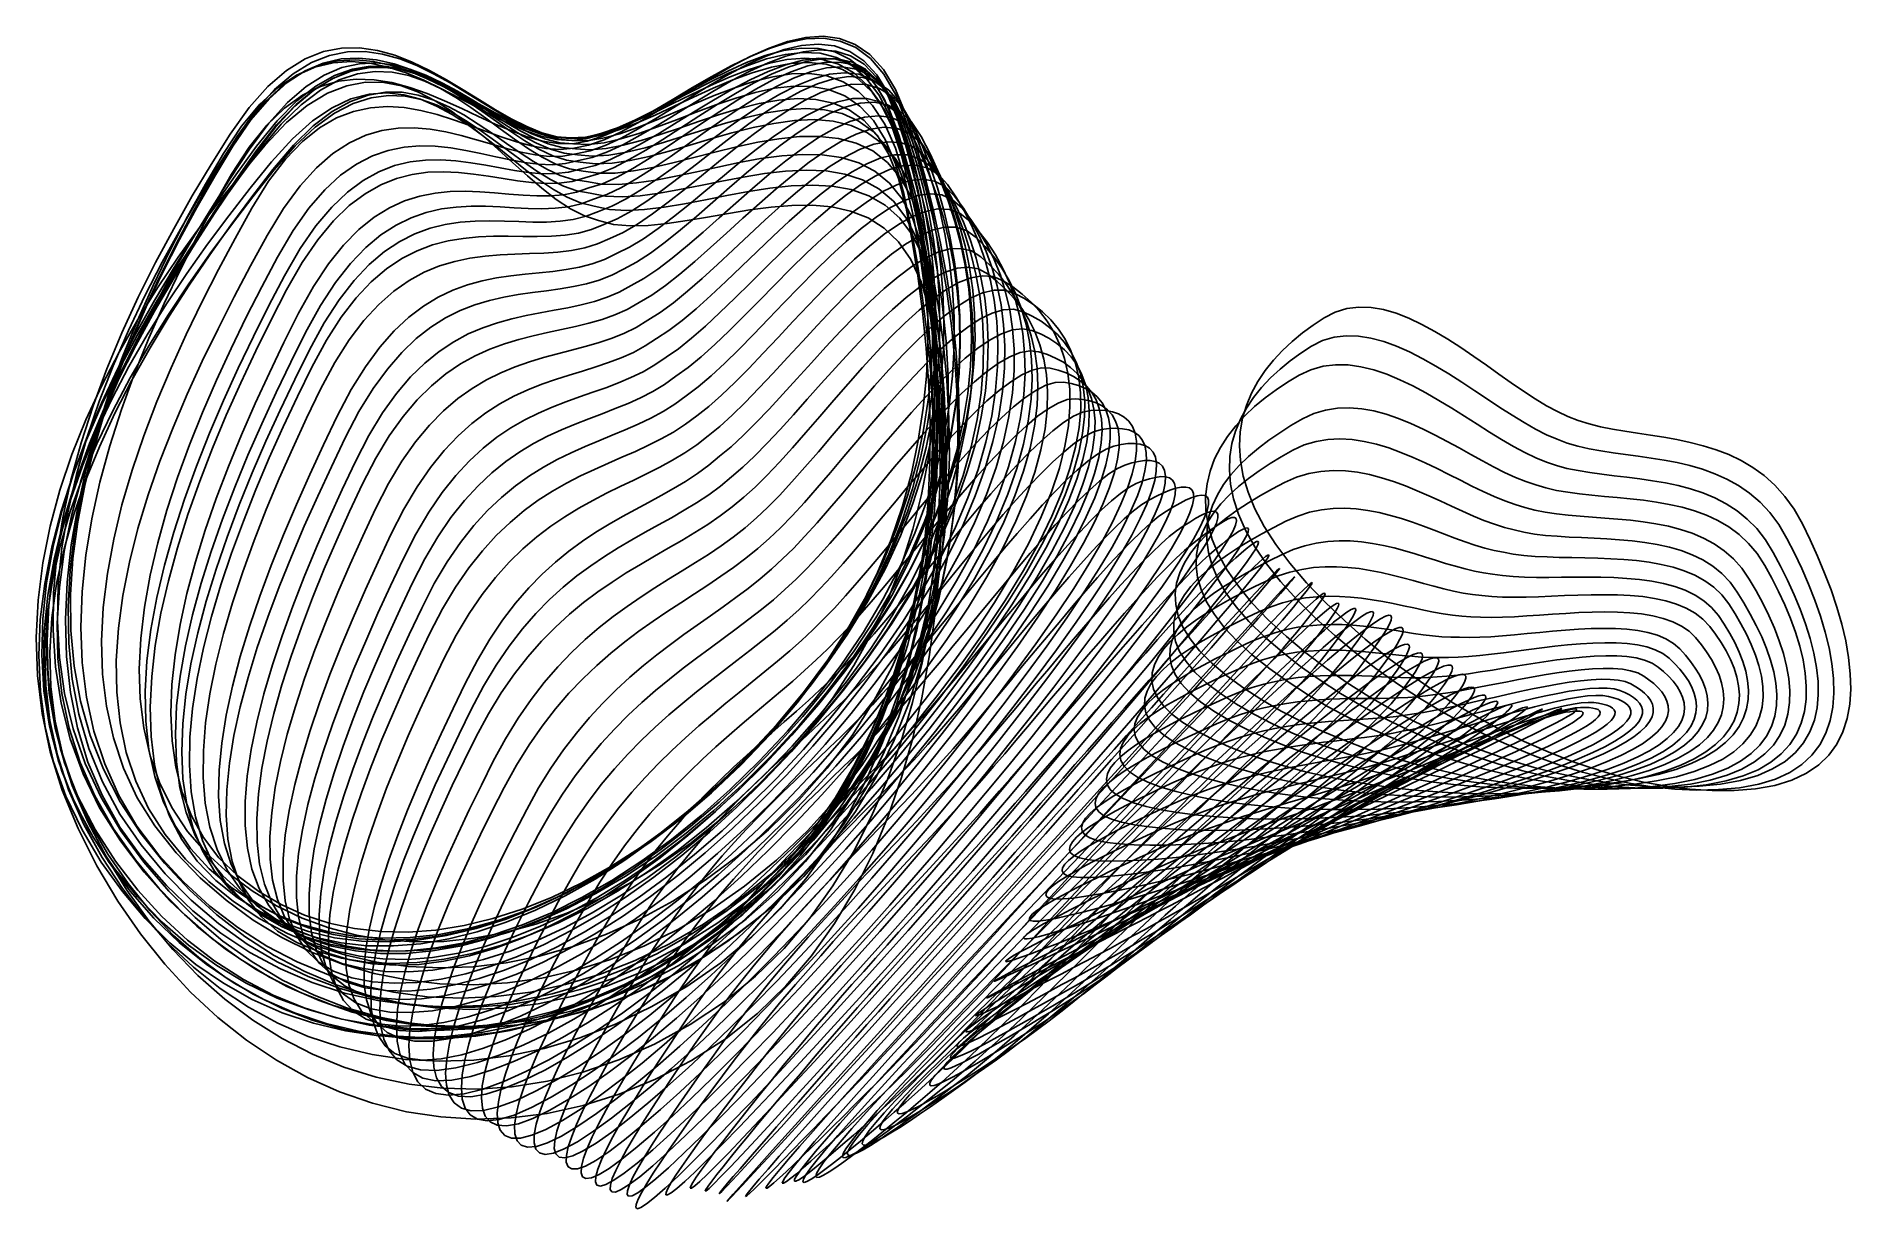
# Model space of a CAD drawing. Extents: x -607 to 1285, y -867 to 355.
import ezdxf

# ---------------------------------------------------------------- set-up
doc = ezdxf.new("R2010")
doc.units = 0
for name, color, linetype in [('0_1', 7, 'CONTINUOUS'), ('0_10', 7, 'CONTINUOUS'), ('0_100', 7, 'CONTINUOUS'), ('0_1000', 7, 'CONTINUOUS'), ('0_10000', 7, 'CONTINUOUS'), ('0_10001', 7, 'CONTINUOUS'), ('0_10002', 7, 'CONTINUOUS'), ('0_10003', 7, 'CONTINUOUS'), ('0_10004', 7, 'CONTINUOUS'), ('0_10005', 7, 'CONTINUOUS'), ('0_10006', 7, 'CONTINUOUS'), ('0_10007', 7, 'CONTINUOUS'), ('0_10008', 7, 'CONTINUOUS'), ('0_10009', 7, 'CONTINUOUS'), ('0_1001', 7, 'CONTINUOUS'), ('0_10010', 7, 'CONTINUOUS'), ('0_10011', 7, 'CONTINUOUS'), ('0_10012', 7, 'CONTINUOUS'), ('0_10013', 7, 'CONTINUOUS'), ('0_10014', 7, 'CONTINUOUS'), ('0_10015', 7, 'CONTINUOUS'), ('0_10016', 7, 'CONTINUOUS'), ('0_10017', 7, 'CONTINUOUS'), ('0_10018', 7, 'CONTINUOUS'), ('0_10019', 7, 'CONTINUOUS'), ('0_1002', 7, 'CONTINUOUS'), ('0_10020', 7, 'CONTINUOUS'), ('0_10021', 7, 'CONTINUOUS'), ('0_10022', 7, 'CONTINUOUS'), ('0_10023', 7, 'CONTINUOUS'), ('0_10024', 7, 'CONTINUOUS'), ('0_10025', 7, 'CONTINUOUS'), ('0_10026', 7, 'CONTINUOUS'), ('0_10027', 7, 'CONTINUOUS'), ('0_10028', 7, 'CONTINUOUS'), ('0_10029', 7, 'CONTINUOUS'), ('0_1003', 7, 'CONTINUOUS'), ('0_10030', 7, 'CONTINUOUS'), ('0_10031', 7, 'CONTINUOUS'), ('0_10032', 7, 'CONTINUOUS'), ('0_10033', 7, 'CONTINUOUS'), ('0_10034', 7, 'CONTINUOUS'), ('0_10035', 7, 'CONTINUOUS'), ('0_10036', 7, 'CONTINUOUS'), ('0_10037', 7, 'CONTINUOUS'), ('0_10038', 7, 'CONTINUOUS'), ('0_10039', 7, 'CONTINUOUS'), ('0_1004', 7, 'CONTINUOUS'), ('0_10040', 7, 'CONTINUOUS'), ('0_10041', 7, 'CONTINUOUS'), ('0_10042', 7, 'CONTINUOUS'), ('0_10043', 7, 'CONTINUOUS'), ('0_10044', 7, 'CONTINUOUS'), ('0_10045', 7, 'CONTINUOUS'), ('0_10046', 7, 'CONTINUOUS'), ('0_10047', 7, 'CONTINUOUS'), ('0_10048', 7, 'CONTINUOUS'), ('0_10049', 7, 'CONTINUOUS'), ('0_1005', 7, 'CONTINUOUS'), ('0_10050', 7, 'CONTINUOUS'), ('0_10051', 7, 'CONTINUOUS'), ('0_10052', 7, 'CONTINUOUS'), ('0_10053', 7, 'CONTINUOUS'), ('0_10054', 7, 'CONTINUOUS'), ('0_10055', 7, 'CONTINUOUS'), ('0_10056', 7, 'CONTINUOUS'), ('0_10057', 7, 'CONTINUOUS'), ('0_10058', 7, 'CONTINUOUS'), ('0_10059', 7, 'CONTINUOUS'), ('0_1006', 7, 'CONTINUOUS'), ('0_10060', 7, 'CONTINUOUS'), ('0_10061', 7, 'CONTINUOUS'), ('0_10062', 7, 'CONTINUOUS'), ('0_10063', 7, 'CONTINUOUS'), ('0_10064', 7, 'CONTINUOUS'), ('0_10065', 7, 'CONTINUOUS'), ('0_10066', 7, 'CONTINUOUS'), ('0_10067', 7, 'CONTINUOUS'), ('0_10068', 7, 'CONTINUOUS'), ('0_10069', 7, 'CONTINUOUS'), ('0_1007', 7, 'CONTINUOUS'), ('0_10070', 7, 'CONTINUOUS'), ('0_10071', 7, 'CONTINUOUS'), ('0_10072', 7, 'CONTINUOUS'), ('0_10073', 7, 'CONTINUOUS'), ('0_10074', 7, 'CONTINUOUS'), ('0_10075', 7, 'CONTINUOUS'), ('0_10076', 7, 'CONTINUOUS'), ('0_10077', 7, 'CONTINUOUS'), ('0_10078', 7, 'CONTINUOUS'), ('0_10079', 7, 'CONTINUOUS'), ('0_1008', 7, 'CONTINUOUS'), ('0_10080', 7, 'CONTINUOUS'), ('0_10081', 7, 'CONTINUOUS'), ('0_10082', 7, 'CONTINUOUS'), ('0_10083', 7, 'CONTINUOUS'), ('0_10084', 7, 'CONTINUOUS'), ('0_10085', 7, 'CONTINUOUS'), ('0_10086', 7, 'CONTINUOUS'), ('0_10087', 7, 'CONTINUOUS'), ('0_10088', 7, 'CONTINUOUS'), ('0_10089', 7, 'CONTINUOUS'), ('0_1009', 7, 'CONTINUOUS'), ('0_10090', 7, 'CONTINUOUS'), ('0_10091', 7, 'CONTINUOUS'), ('0_10092', 7, 'CONTINUOUS'), ('0_10093', 7, 'CONTINUOUS'), ('0_10094', 7, 'CONTINUOUS'), ('0_10095', 7, 'CONTINUOUS'), ('0_10096', 7, 'CONTINUOUS'), ('0_10097', 7, 'CONTINUOUS'), ('0_10098', 7, 'CONTINUOUS'), ('0_10099', 7, 'CONTINUOUS'), ('0_101', 7, 'CONTINUOUS'), ('0_1010', 7, 'CONTINUOUS'), ('0_10100', 7, 'CONTINUOUS'), ('0_10101', 7, 'CONTINUOUS'), ('0_10102', 7, 'CONTINUOUS'), ('0_10103', 7, 'CONTINUOUS'), ('0_10104', 7, 'CONTINUOUS'), ('0_10105', 7, 'CONTINUOUS'), ('0_10106', 7, 'CONTINUOUS'), ('0_10107', 7, 'CONTINUOUS'), ('0_10108', 7, 'CONTINUOUS'), ('0_10109', 7, 'CONTINUOUS'), ('0_1011', 7, 'CONTINUOUS'), ('0_10110', 7, 'CONTINUOUS'), ('0_10111', 7, 'CONTINUOUS'), ('0_10112', 7, 'CONTINUOUS'), ('0_10113', 7, 'CONTINUOUS'), ('0_10114', 7, 'CONTINUOUS'), ('0_10115', 7, 'CONTINUOUS'), ('0_10116', 7, 'CONTINUOUS'), ('0_10117', 7, 'CONTINUOUS'), ('0_10118', 7, 'CONTINUOUS'), ('0_10119', 7, 'CONTINUOUS'), ('0_1012', 7, 'CONTINUOUS'), ('0_10120', 7, 'CONTINUOUS'), ('0_10121', 7, 'CONTINUOUS'), ('0_10122', 7, 'CONTINUOUS'), ('0_10123', 7, 'CONTINUOUS'), ('0_10124', 7, 'CONTINUOUS'), ('0_10125', 7, 'CONTINUOUS'), ('0_10126', 7, 'CONTINUOUS'), ('0_10127', 7, 'CONTINUOUS'), ('0_10128', 7, 'CONTINUOUS'), ('0_10129', 7, 'CONTINUOUS'), ('0_1013', 7, 'CONTINUOUS'), ('0_10130', 7, 'CONTINUOUS'), ('0_10131', 7, 'CONTINUOUS'), ('0_10132', 7, 'CONTINUOUS'), ('0_10133', 7, 'CONTINUOUS'), ('0_10134', 7, 'CONTINUOUS'), ('0_10135', 7, 'CONTINUOUS'), ('0_10136', 7, 'CONTINUOUS'), ('0_10137', 7, 'CONTINUOUS'), ('0_10138', 7, 'CONTINUOUS'), ('0_10139', 7, 'CONTINUOUS'), ('0_1014', 7, 'CONTINUOUS'), ('0_10140', 7, 'CONTINUOUS'), ('0_10141', 7, 'CONTINUOUS'), ('0_10142', 7, 'CONTINUOUS'), ('0_10143', 7, 'CONTINUOUS'), ('0_10144', 7, 'CONTINUOUS'), ('0_10145', 7, 'CONTINUOUS'), ('0_10146', 7, 'CONTINUOUS'), ('0_10147', 7, 'CONTINUOUS'), ('0_10148', 7, 'CONTINUOUS'), ('0_10149', 7, 'CONTINUOUS'), ('0_1015', 7, 'CONTINUOUS'), ('0_10150', 7, 'CONTINUOUS'), ('0_10151', 7, 'CONTINUOUS'), ('0_10152', 7, 'CONTINUOUS'), ('0_10153', 7, 'CONTINUOUS'), ('0_10154', 7, 'CONTINUOUS'), ('0_10155', 7, 'CONTINUOUS'), ('0_10156', 7, 'CONTINUOUS'), ('0_10157', 7, 'CONTINUOUS'), ('0_10158', 7, 'CONTINUOUS'), ('0_10159', 7, 'CONTINUOUS'), ('0_1016', 7, 'CONTINUOUS'), ('0_10160', 7, 'CONTINUOUS'), ('0_10161', 7, 'CONTINUOUS'), ('0_10162', 7, 'CONTINUOUS'), ('0_10163', 7, 'CONTINUOUS'), ('0_10164', 7, 'CONTINUOUS'), ('0_10165', 7, 'CONTINUOUS'), ('0_10166', 7, 'CONTINUOUS'), ('0_10167', 7, 'CONTINUOUS'), ('0_10168', 7, 'CONTINUOUS'), ('0_10169', 7, 'CONTINUOUS'), ('0_1017', 7, 'CONTINUOUS'), ('0_10170', 7, 'CONTINUOUS'), ('0_10171', 7, 'CONTINUOUS'), ('0_10172', 7, 'CONTINUOUS'), ('0_10173', 7, 'CONTINUOUS'), ('0_10174', 7, 'CONTINUOUS'), ('0_10175', 7, 'CONTINUOUS'), ('0_10176', 7, 'CONTINUOUS'), ('0_10177', 7, 'CONTINUOUS'), ('0_10178', 7, 'CONTINUOUS'), ('0_10179', 7, 'CONTINUOUS'), ('0_1018', 7, 'CONTINUOUS'), ('0_10180', 7, 'CONTINUOUS'), ('0_10181', 7, 'CONTINUOUS'), ('0_10182', 7, 'CONTINUOUS'), ('0_10183', 7, 'CONTINUOUS'), ('0_10184', 7, 'CONTINUOUS'), ('0_10185', 7, 'CONTINUOUS'), ('0_10186', 7, 'CONTINUOUS'), ('0_10187', 7, 'CONTINUOUS'), ('0_10188', 7, 'CONTINUOUS'), ('0_10189', 7, 'CONTINUOUS'), ('0_1019', 7, 'CONTINUOUS'), ('0_10190', 7, 'CONTINUOUS'), ('0_10191', 7, 'CONTINUOUS'), ('0_10192', 7, 'CONTINUOUS'), ('0_10193', 7, 'CONTINUOUS'), ('0_10194', 7, 'CONTINUOUS'), ('0_10195', 7, 'CONTINUOUS'), ('0_10196', 7, 'CONTINUOUS'), ('0_10197', 7, 'CONTINUOUS'), ('0_10198', 7, 'CONTINUOUS'), ('0_10199', 7, 'CONTINUOUS'), ('0_102', 7, 'CONTINUOUS'), ('0_1020', 7, 'CONTINUOUS'), ('0_10200', 7, 'CONTINUOUS'), ('0_10201', 7, 'CONTINUOUS'), ('0_10202', 7, 'CONTINUOUS'), ('0_10203', 7, 'CONTINUOUS'), ('0_10204', 7, 'CONTINUOUS'), ('0_10205', 7, 'CONTINUOUS'), ('0_10206', 7, 'CONTINUOUS'), ('0_10207', 7, 'CONTINUOUS'), ('0_10208', 7, 'CONTINUOUS'), ('0_10209', 7, 'CONTINUOUS'), ('0_1021', 7, 'CONTINUOUS'), ('0_10210', 7, 'CONTINUOUS'), ('0_10211', 7, 'CONTINUOUS'), ('0_10212', 7, 'CONTINUOUS'), ('0_10213', 7, 'CONTINUOUS'), ('0_10214', 7, 'CONTINUOUS'), ('0_10215', 7, 'CONTINUOUS'), ('0_10216', 7, 'CONTINUOUS'), ('0_10217', 7, 'CONTINUOUS'), ('0_10218', 7, 'CONTINUOUS'), ('0_10219', 7, 'CONTINUOUS'), ('0_1022', 7, 'CONTINUOUS'), ('0_10220', 7, 'CONTINUOUS'), ('0_10221', 7, 'CONTINUOUS'), ('0_10222', 7, 'CONTINUOUS'), ('0_10223', 7, 'CONTINUOUS'), ('0_10224', 7, 'CONTINUOUS'), ('0_10225', 7, 'CONTINUOUS'), ('0_10226', 7, 'CONTINUOUS'), ('0_10227', 7, 'CONTINUOUS'), ('0_10228', 7, 'CONTINUOUS'), ('0_10229', 7, 'CONTINUOUS'), ('0_1023', 7, 'CONTINUOUS'), ('0_10230', 7, 'CONTINUOUS'), ('0_10231', 7, 'CONTINUOUS'), ('0_10232', 7, 'CONTINUOUS'), ('0_10233', 7, 'CONTINUOUS'), ('0_10234', 7, 'CONTINUOUS'), ('0_10235', 7, 'CONTINUOUS'), ('0_10236', 7, 'CONTINUOUS'), ('0_10237', 7, 'CONTINUOUS'), ('0_10238', 7, 'CONTINUOUS'), ('0_10239', 7, 'CONTINUOUS'), ('0_1024', 7, 'CONTINUOUS'), ('0_10240', 7, 'CONTINUOUS'), ('0_10241', 7, 'CONTINUOUS'), ('0_10242', 7, 'CONTINUOUS'), ('0_10243', 7, 'CONTINUOUS'), ('0_10244', 7, 'CONTINUOUS'), ('0_10245', 7, 'CONTINUOUS'), ('0_10246', 7, 'CONTINUOUS'), ('0_10247', 7, 'CONTINUOUS'), ('0_10248', 7, 'CONTINUOUS'), ('0_10249', 7, 'CONTINUOUS'), ('0_1025', 7, 'CONTINUOUS'), ('0_10250', 7, 'CONTINUOUS'), ('0_10251', 7, 'CONTINUOUS'), ('0_10252', 7, 'CONTINUOUS'), ('0_10253', 7, 'CONTINUOUS'), ('0_10254', 7, 'CONTINUOUS'), ('0_10255', 7, 'CONTINUOUS'), ('0_10256', 7, 'CONTINUOUS'), ('0_10257', 7, 'CONTINUOUS'), ('0_10258', 7, 'CONTINUOUS'), ('0_10259', 7, 'CONTINUOUS'), ('0_1026', 7, 'CONTINUOUS'), ('0_10260', 7, 'CONTINUOUS'), ('0_10261', 7, 'CONTINUOUS'), ('0_10262', 7, 'CONTINUOUS'), ('0_10263', 7, 'CONTINUOUS'), ('0_10264', 7, 'CONTINUOUS'), ('0_10265', 7, 'CONTINUOUS'), ('0_10266', 7, 'CONTINUOUS'), ('0_10267', 7, 'CONTINUOUS'), ('0_10268', 7, 'CONTINUOUS'), ('0_10269', 7, 'CONTINUOUS'), ('0_1027', 7, 'CONTINUOUS'), ('0_10270', 7, 'CONTINUOUS'), ('0_10271', 7, 'CONTINUOUS'), ('0_10272', 7, 'CONTINUOUS'), ('0_10273', 7, 'CONTINUOUS'), ('0_10274', 7, 'CONTINUOUS'), ('0_10275', 7, 'CONTINUOUS'), ('0_10276', 7, 'CONTINUOUS'), ('0_10277', 7, 'CONTINUOUS'), ('0_10278', 7, 'CONTINUOUS'), ('0_10279', 7, 'CONTINUOUS'), ('0_1028', 7, 'CONTINUOUS'), ('0_10280', 7, 'CONTINUOUS'), ('0_10281', 7, 'CONTINUOUS'), ('0_10282', 7, 'CONTINUOUS'), ('0_10283', 7, 'CONTINUOUS'), ('0_10284', 7, 'CONTINUOUS'), ('0_10285', 7, 'CONTINUOUS'), ('0_10286', 7, 'CONTINUOUS'), ('0_10287', 7, 'CONTINUOUS'), ('0_10288', 7, 'CONTINUOUS'), ('0_10289', 7, 'CONTINUOUS'), ('0_1029', 7, 'CONTINUOUS'), ('0_10290', 7, 'CONTINUOUS'), ('0_10291', 7, 'CONTINUOUS'), ('0_10292', 7, 'CONTINUOUS'), ('0_10293', 7, 'CONTINUOUS'), ('0_10294', 7, 'CONTINUOUS'), ('0_10295', 7, 'CONTINUOUS'), ('0_10296', 7, 'CONTINUOUS'), ('0_10297', 7, 'CONTINUOUS'), ('0_10298', 7, 'CONTINUOUS'), ('0_10299', 7, 'CONTINUOUS'), ('0_103', 7, 'CONTINUOUS'), ('0_1030', 7, 'CONTINUOUS'), ('0_10300', 7, 'CONTINUOUS'), ('0_10301', 7, 'CONTINUOUS'), ('0_10302', 7, 'CONTINUOUS'), ('0_10303', 7, 'CONTINUOUS'), ('0_10304', 7, 'CONTINUOUS'), ('0_10305', 7, 'CONTINUOUS'), ('0_10306', 7, 'CONTINUOUS'), ('0_10307', 7, 'CONTINUOUS'), ('0_10308', 7, 'CONTINUOUS'), ('0_10309', 7, 'CONTINUOUS'), ('0_1031', 7, 'CONTINUOUS'), ('0_10310', 7, 'CONTINUOUS'), ('0_10311', 7, 'CONTINUOUS'), ('0_10312', 7, 'CONTINUOUS'), ('0_10313', 7, 'CONTINUOUS'), ('0_10314', 7, 'CONTINUOUS'), ('0_10315', 7, 'CONTINUOUS'), ('0_10316', 7, 'CONTINUOUS'), ('0_10317', 7, 'CONTINUOUS'), ('0_10318', 7, 'CONTINUOUS'), ('0_10319', 7, 'CONTINUOUS'), ('0_1032', 7, 'CONTINUOUS'), ('0_10320', 7, 'CONTINUOUS'), ('0_10321', 7, 'CONTINUOUS'), ('0_10322', 7, 'CONTINUOUS'), ('0_10323', 7, 'CONTINUOUS'), ('0_10324', 7, 'CONTINUOUS'), ('0_10325', 7, 'CONTINUOUS'), ('0_10326', 7, 'CONTINUOUS'), ('0_10327', 7, 'CONTINUOUS'), ('0_10328', 7, 'CONTINUOUS'), ('0_10329', 7, 'CONTINUOUS'), ('0_1033', 7, 'CONTINUOUS'), ('0_10330', 7, 'CONTINUOUS'), ('0_10331', 7, 'CONTINUOUS'), ('0_10332', 7, 'CONTINUOUS'), ('0_10333', 7, 'CONTINUOUS'), ('0_10334', 7, 'CONTINUOUS'), ('0_10335', 7, 'CONTINUOUS'), ('0_10336', 7, 'CONTINUOUS'), ('0_10337', 7, 'CONTINUOUS'), ('0_10338', 7, 'CONTINUOUS'), ('0_10339', 7, 'CONTINUOUS'), ('0_1034', 7, 'CONTINUOUS'), ('0_10340', 7, 'CONTINUOUS'), ('0_10341', 7, 'CONTINUOUS'), ('0_10342', 7, 'CONTINUOUS'), ('0_10343', 7, 'CONTINUOUS'), ('0_10344', 7, 'CONTINUOUS'), ('0_10345', 7, 'CONTINUOUS'), ('0_10346', 7, 'CONTINUOUS'), ('0_10347', 7, 'CONTINUOUS'), ('0_10348', 7, 'CONTINUOUS'), ('0_10349', 7, 'CONTINUOUS'), ('0_1035', 7, 'CONTINUOUS'), ('0_10350', 7, 'CONTINUOUS'), ('0_10351', 7, 'CONTINUOUS'), ('0_10352', 7, 'CONTINUOUS'), ('0_10353', 7, 'CONTINUOUS'), ('0_10354', 7, 'CONTINUOUS'), ('0_10355', 7, 'CONTINUOUS'), ('0_10356', 7, 'CONTINUOUS'), ('0_10357', 7, 'CONTINUOUS'), ('0_10358', 7, 'CONTINUOUS'), ('0_10359', 7, 'CONTINUOUS'), ('0_1036', 7, 'CONTINUOUS'), ('0_10360', 7, 'CONTINUOUS'), ('0_10361', 7, 'CONTINUOUS'), ('0_10362', 7, 'CONTINUOUS'), ('0_10363', 7, 'CONTINUOUS'), ('0_10364', 7, 'CONTINUOUS'), ('0_10365', 7, 'CONTINUOUS'), ('0_10366', 7, 'CONTINUOUS'), ('0_10367', 7, 'CONTINUOUS'), ('0_10368', 7, 'CONTINUOUS'), ('0_1037', 7, 'CONTINUOUS'), ('0_1038', 7, 'CONTINUOUS'), ('0_1039', 7, 'CONTINUOUS'), ('0_104', 7, 'CONTINUOUS'), ('0_1040', 7, 'CONTINUOUS'), ('0_1041', 7, 'CONTINUOUS'), ('0_1042', 7, 'CONTINUOUS'), ('0_1043', 7, 'CONTINUOUS'), ('0_1044', 7, 'CONTINUOUS'), ('0_1045', 7, 'CONTINUOUS'), ('0_1046', 7, 'CONTINUOUS'), ('0_1047', 7, 'CONTINUOUS'), ('0_1048', 7, 'CONTINUOUS'), ('0_1049', 7, 'CONTINUOUS'), ('0_105', 7, 'CONTINUOUS'), ('0_1050', 7, 'CONTINUOUS'), ('0_1051', 7, 'CONTINUOUS'), ('0_1052', 7, 'CONTINUOUS'), ('0_1053', 7, 'CONTINUOUS'), ('0_1054', 7, 'CONTINUOUS'), ('0_1055', 7, 'CONTINUOUS'), ('0_1056', 7, 'CONTINUOUS'), ('0_1057', 7, 'CONTINUOUS'), ('0_1058', 7, 'CONTINUOUS'), ('0_1059', 7, 'CONTINUOUS'), ('0_106', 7, 'CONTINUOUS'), ('0_1060', 7, 'CONTINUOUS'), ('0_1061', 7, 'CONTINUOUS'), ('0_1062', 7, 'CONTINUOUS'), ('0_1063', 7, 'CONTINUOUS'), ('0_1064', 7, 'CONTINUOUS'), ('0_1065', 7, 'CONTINUOUS'), ('0_1066', 7, 'CONTINUOUS'), ('0_1067', 7, 'CONTINUOUS'), ('0_1068', 7, 'CONTINUOUS'), ('0_1069', 7, 'CONTINUOUS'), ('0_107', 7, 'CONTINUOUS'), ('0_1070', 7, 'CONTINUOUS'), ('0_1071', 7, 'CONTINUOUS'), ('0_1072', 7, 'CONTINUOUS'), ('0_1073', 7, 'CONTINUOUS'), ('0_1074', 7, 'CONTINUOUS'), ('0_1075', 7, 'CONTINUOUS'), ('0_1076', 7, 'CONTINUOUS'), ('0_1077', 7, 'CONTINUOUS'), ('0_1078', 7, 'CONTINUOUS'), ('0_1079', 7, 'CONTINUOUS'), ('0_108', 7, 'CONTINUOUS'), ('0_1080', 7, 'CONTINUOUS'), ('0_1081', 7, 'CONTINUOUS'), ('0_1082', 7, 'CONTINUOUS'), ('0_1083', 7, 'CONTINUOUS'), ('0_1084', 7, 'CONTINUOUS'), ('0_1085', 7, 'CONTINUOUS'), ('0_1086', 7, 'CONTINUOUS'), ('0_1087', 7, 'CONTINUOUS'), ('0_1088', 7, 'CONTINUOUS'), ('0_1089', 7, 'CONTINUOUS'), ('0_109', 7, 'CONTINUOUS'), ('0_1090', 7, 'CONTINUOUS'), ('0_1091', 7, 'CONTINUOUS'), ('0_1092', 7, 'CONTINUOUS'), ('0_1093', 7, 'CONTINUOUS'), ('0_1094', 7, 'CONTINUOUS'), ('0_1095', 7, 'CONTINUOUS'), ('0_1096', 7, 'CONTINUOUS'), ('0_1097', 7, 'CONTINUOUS'), ('0_1098', 7, 'CONTINUOUS'), ('0_1099', 7, 'CONTINUOUS'), ('0_11', 7, 'CONTINUOUS'), ('0_110', 7, 'CONTINUOUS'), ('0_1100', 7, 'CONTINUOUS'), ('0_1101', 7, 'CONTINUOUS'), ('0_1102', 7, 'CONTINUOUS'), ('0_1103', 7, 'CONTINUOUS'), ('0_1104', 7, 'CONTINUOUS'), ('0_1105', 7, 'CONTINUOUS'), ('0_1106', 7, 'CONTINUOUS'), ('0_1107', 7, 'CONTINUOUS'), ('0_1108', 7, 'CONTINUOUS'), ('0_1109', 7, 'CONTINUOUS'), ('0_111', 7, 'CONTINUOUS'), ('0_1110', 7, 'CONTINUOUS'), ('0_1111', 7, 'CONTINUOUS'), ('0_1112', 7, 'CONTINUOUS'), ('0_1113', 7, 'CONTINUOUS'), ('0_1114', 7, 'CONTINUOUS'), ('0_1115', 7, 'CONTINUOUS'), ('0_1116', 7, 'CONTINUOUS'), ('0_1117', 7, 'CONTINUOUS'), ('0_1118', 7, 'CONTINUOUS'), ('0_1119', 7, 'CONTINUOUS'), ('0_112', 7, 'CONTINUOUS'), ('0_1120', 7, 'CONTINUOUS'), ('0_1121', 7, 'CONTINUOUS'), ('0_1122', 7, 'CONTINUOUS'), ('0_1123', 7, 'CONTINUOUS'), ('0_1124', 7, 'CONTINUOUS'), ('0_1125', 7, 'CONTINUOUS'), ('0_1126', 7, 'CONTINUOUS'), ('0_1127', 7, 'CONTINUOUS'), ('0_1128', 7, 'CONTINUOUS'), ('0_1129', 7, 'CONTINUOUS'), ('0_113', 7, 'CONTINUOUS'), ('0_1130', 7, 'CONTINUOUS'), ('0_1131', 7, 'CONTINUOUS'), ('0_1132', 7, 'CONTINUOUS'), ('0_1133', 7, 'CONTINUOUS'), ('0_1134', 7, 'CONTINUOUS'), ('0_1135', 7, 'CONTINUOUS'), ('0_1136', 7, 'CONTINUOUS'), ('0_1137', 7, 'CONTINUOUS'), ('0_1138', 7, 'CONTINUOUS'), ('0_1139', 7, 'CONTINUOUS'), ('0_114', 7, 'CONTINUOUS'), ('0_1140', 7, 'CONTINUOUS'), ('0_1141', 7, 'CONTINUOUS'), ('0_1142', 7, 'CONTINUOUS'), ('0_1143', 7, 'CONTINUOUS'), ('0_1144', 7, 'CONTINUOUS'), ('0_1145', 7, 'CONTINUOUS'), ('0_1146', 7, 'CONTINUOUS'), ('0_1147', 7, 'CONTINUOUS'), ('0_1148', 7, 'CONTINUOUS'), ('0_1149', 7, 'CONTINUOUS'), ('0_115', 7, 'CONTINUOUS'), ('0_1150', 7, 'CONTINUOUS'), ('0_1151', 7, 'CONTINUOUS'), ('0_1152', 7, 'CONTINUOUS'), ('0_1153', 7, 'CONTINUOUS'), ('0_1154', 7, 'CONTINUOUS'), ('0_1155', 7, 'CONTINUOUS'), ('0_1156', 7, 'CONTINUOUS'), ('0_1157', 7, 'CONTINUOUS'), ('0_1158', 7, 'CONTINUOUS'), ('0_1159', 7, 'CONTINUOUS'), ('0_116', 7, 'CONTINUOUS'), ('0_1160', 7, 'CONTINUOUS'), ('0_1161', 7, 'CONTINUOUS'), ('0_1162', 7, 'CONTINUOUS'), ('0_1163', 7, 'CONTINUOUS'), ('0_1164', 7, 'CONTINUOUS'), ('0_1165', 7, 'CONTINUOUS'), ('0_1166', 7, 'CONTINUOUS'), ('0_1167', 7, 'CONTINUOUS'), ('0_1168', 7, 'CONTINUOUS'), ('0_1169', 7, 'CONTINUOUS'), ('0_117', 7, 'CONTINUOUS'), ('0_1170', 7, 'CONTINUOUS'), ('0_1171', 7, 'CONTINUOUS'), ('0_1172', 7, 'CONTINUOUS'), ('0_1173', 7, 'CONTINUOUS'), ('0_1174', 7, 'CONTINUOUS'), ('0_1175', 7, 'CONTINUOUS'), ('0_1176', 7, 'CONTINUOUS'), ('0_1177', 7, 'CONTINUOUS'), ('0_1178', 7, 'CONTINUOUS'), ('0_1179', 7, 'CONTINUOUS'), ('0_118', 7, 'CONTINUOUS'), ('0_1180', 7, 'CONTINUOUS'), ('0_1181', 7, 'CONTINUOUS'), ('0_1182', 7, 'CONTINUOUS'), ('0_1183', 7, 'CONTINUOUS'), ('0_1184', 7, 'CONTINUOUS'), ('0_1185', 7, 'CONTINUOUS'), ('0_1186', 7, 'CONTINUOUS'), ('0_1187', 7, 'CONTINUOUS'), ('0_1188', 7, 'CONTINUOUS'), ('0_1189', 7, 'CONTINUOUS'), ('0_119', 7, 'CONTINUOUS'), ('0_1190', 7, 'CONTINUOUS'), ('0_1191', 7, 'CONTINUOUS'), ('0_1192', 7, 'CONTINUOUS'), ('0_1193', 7, 'CONTINUOUS'), ('0_1194', 7, 'CONTINUOUS'), ('0_1195', 7, 'CONTINUOUS'), ('0_1196', 7, 'CONTINUOUS'), ('0_1197', 7, 'CONTINUOUS'), ('0_1198', 7, 'CONTINUOUS'), ('0_1199', 7, 'CONTINUOUS'), ('0_12', 7, 'CONTINUOUS'), ('0_120', 7, 'CONTINUOUS'), ('0_1200', 7, 'CONTINUOUS'), ('0_1201', 7, 'CONTINUOUS'), ('0_1202', 7, 'CONTINUOUS'), ('0_1203', 7, 'CONTINUOUS'), ('0_1204', 7, 'CONTINUOUS'), ('0_1205', 7, 'CONTINUOUS'), ('0_1206', 7, 'CONTINUOUS'), ('0_1207', 7, 'CONTINUOUS'), ('0_1208', 7, 'CONTINUOUS'), ('0_1209', 7, 'CONTINUOUS'), ('0_121', 7, 'CONTINUOUS'), ('0_1210', 7, 'CONTINUOUS'), ('0_1211', 7, 'CONTINUOUS'), ('0_1212', 7, 'CONTINUOUS'), ('0_1213', 7, 'CONTINUOUS'), ('0_1214', 7, 'CONTINUOUS'), ('0_1215', 7, 'CONTINUOUS'), ('0_1216', 7, 'CONTINUOUS'), ('0_1217', 7, 'CONTINUOUS'), ('0_1218', 7, 'CONTINUOUS'), ('0_1219', 7, 'CONTINUOUS'), ('0_122', 7, 'CONTINUOUS'), ('0_1220', 7, 'CONTINUOUS'), ('0_1221', 7, 'CONTINUOUS'), ('0_1222', 7, 'CONTINUOUS'), ('0_1223', 7, 'CONTINUOUS'), ('0_1224', 7, 'CONTINUOUS'), ('0_1225', 7, 'CONTINUOUS'), ('0_1226', 7, 'CONTINUOUS'), ('0_1227', 7, 'CONTINUOUS'), ('0_1228', 7, 'CONTINUOUS'), ('0_1229', 7, 'CONTINUOUS'), ('0_123', 7, 'CONTINUOUS'), ('0_1230', 7, 'CONTINUOUS'), ('0_1231', 7, 'CONTINUOUS'), ('0_1232', 7, 'CONTINUOUS'), ('0_1233', 7, 'CONTINUOUS'), ('0_1234', 7, 'CONTINUOUS'), ('0_1235', 7, 'CONTINUOUS'), ('0_1236', 7, 'CONTINUOUS'), ('0_1237', 7, 'CONTINUOUS'), ('0_1238', 7, 'CONTINUOUS'), ('0_1239', 7, 'CONTINUOUS'), ('0_124', 7, 'CONTINUOUS'), ('0_1240', 7, 'CONTINUOUS'), ('0_1241', 7, 'CONTINUOUS'), ('0_1242', 7, 'CONTINUOUS'), ('0_1243', 7, 'CONTINUOUS'), ('0_1244', 7, 'CONTINUOUS'), ('0_1245', 7, 'CONTINUOUS'), ('0_1246', 7, 'CONTINUOUS'), ('0_1247', 7, 'CONTINUOUS'), ('0_1248', 7, 'CONTINUOUS'), ('0_1249', 7, 'CONTINUOUS'), ('0_125', 7, 'CONTINUOUS'), ('0_1250', 7, 'CONTINUOUS'), ('0_1251', 7, 'CONTINUOUS'), ('0_1252', 7, 'CONTINUOUS'), ('0_1253', 7, 'CONTINUOUS'), ('0_1254', 7, 'CONTINUOUS'), ('0_1255', 7, 'CONTINUOUS'), ('0_1256', 7, 'CONTINUOUS'), ('0_1257', 7, 'CONTINUOUS'), ('0_1258', 7, 'CONTINUOUS'), ('0_1259', 7, 'CONTINUOUS'), ('0_126', 7, 'CONTINUOUS'), ('0_1260', 7, 'CONTINUOUS'), ('0_1261', 7, 'CONTINUOUS'), ('0_1262', 7, 'CONTINUOUS'), ('0_1263', 7, 'CONTINUOUS'), ('0_1264', 7, 'CONTINUOUS'), ('0_1265', 7, 'CONTINUOUS'), ('0_1266', 7, 'CONTINUOUS'), ('0_1267', 7, 'CONTINUOUS'), ('0_1268', 7, 'CONTINUOUS'), ('0_1269', 7, 'CONTINUOUS'), ('0_127', 7, 'CONTINUOUS'), ('0_1270', 7, 'CONTINUOUS'), ('0_1271', 7, 'CONTINUOUS'), ('0_1272', 7, 'CONTINUOUS'), ('0_1273', 7, 'CONTINUOUS'), ('0_1274', 7, 'CONTINUOUS'), ('0_1275', 7, 'CONTINUOUS'), ('0_1276', 7, 'CONTINUOUS'), ('0_1277', 7, 'CONTINUOUS'), ('0_1278', 7, 'CONTINUOUS'), ('0_1279', 7, 'CONTINUOUS'), ('0_128', 7, 'CONTINUOUS'), ('0_1280', 7, 'CONTINUOUS'), ('0_1281', 7, 'CONTINUOUS'), ('0_1282', 7, 'CONTINUOUS'), ('0_1283', 7, 'CONTINUOUS'), ('0_1284', 7, 'CONTINUOUS'), ('0_1285', 7, 'CONTINUOUS'), ('0_1286', 7, 'CONTINUOUS'), ('0_1287', 7, 'CONTINUOUS'), ('0_1288', 7, 'CONTINUOUS'), ('0_1289', 7, 'CONTINUOUS'), ('0_129', 7, 'CONTINUOUS'), ('0_1290', 7, 'CONTINUOUS'), ('0_1291', 7, 'CONTINUOUS'), ('0_1292', 7, 'CONTINUOUS'), ('0_1293', 7, 'CONTINUOUS'), ('0_1294', 7, 'CONTINUOUS'), ('0_1295', 7, 'CONTINUOUS'), ('0_1296', 7, 'CONTINUOUS'), ('0_1297', 7, 'CONTINUOUS'), ('0_1298', 7, 'CONTINUOUS'), ('0_1299', 7, 'CONTINUOUS'), ('0_13', 7, 'CONTINUOUS'), ('0_130', 7, 'CONTINUOUS'), ('0_1300', 7, 'CONTINUOUS'), ('0_1301', 7, 'CONTINUOUS'), ('0_1302', 7, 'CONTINUOUS'), ('0_1303', 7, 'CONTINUOUS'), ('0_1304', 7, 'CONTINUOUS'), ('0_1305', 7, 'CONTINUOUS'), ('0_1306', 7, 'CONTINUOUS'), ('0_1307', 7, 'CONTINUOUS'), ('0_1308', 7, 'CONTINUOUS'), ('0_1309', 7, 'CONTINUOUS'), ('0_131', 7, 'CONTINUOUS'), ('0_1310', 7, 'CONTINUOUS'), ('0_1311', 7, 'CONTINUOUS'), ('0_1312', 7, 'CONTINUOUS'), ('0_1313', 7, 'CONTINUOUS'), ('0_1314', 7, 'CONTINUOUS'), ('0_1315', 7, 'CONTINUOUS'), ('0_1316', 7, 'CONTINUOUS'), ('0_1317', 7, 'CONTINUOUS'), ('0_1318', 7, 'CONTINUOUS'), ('0_1319', 7, 'CONTINUOUS'), ('0_132', 7, 'CONTINUOUS'), ('0_1320', 7, 'CONTINUOUS'), ('0_1321', 7, 'CONTINUOUS'), ('0_1322', 7, 'CONTINUOUS'), ('0_1323', 7, 'CONTINUOUS'), ('0_1324', 7, 'CONTINUOUS'), ('0_1325', 7, 'CONTINUOUS'), ('0_1326', 7, 'CONTINUOUS'), ('0_1327', 7, 'CONTINUOUS'), ('0_1328', 7, 'CONTINUOUS'), ('0_1329', 7, 'CONTINUOUS'), ('0_133', 7, 'CONTINUOUS'), ('0_1330', 7, 'CONTINUOUS'), ('0_1331', 7, 'CONTINUOUS'), ('0_1332', 7, 'CONTINUOUS'), ('0_1333', 7, 'CONTINUOUS'), ('0_1334', 7, 'CONTINUOUS'), ('0_1335', 7, 'CONTINUOUS'), ('0_1336', 7, 'CONTINUOUS'), ('0_1337', 7, 'CONTINUOUS'), ('0_1338', 7, 'CONTINUOUS'), ('0_1339', 7, 'CONTINUOUS'), ('0_134', 7, 'CONTINUOUS'), ('0_1340', 7, 'CONTINUOUS'), ('0_1341', 7, 'CONTINUOUS'), ('0_1342', 7, 'CONTINUOUS'), ('0_1343', 7, 'CONTINUOUS'), ('0_1344', 7, 'CONTINUOUS'), ('0_1345', 7, 'CONTINUOUS'), ('0_1346', 7, 'CONTINUOUS'), ('0_1347', 7, 'CONTINUOUS'), ('0_1348', 7, 'CONTINUOUS'), ('0_1349', 7, 'CONTINUOUS'), ('0_135', 7, 'CONTINUOUS'), ('0_1350', 7, 'CONTINUOUS'), ('0_1351', 7, 'CONTINUOUS'), ('0_1352', 7, 'CONTINUOUS'), ('0_1353', 7, 'CONTINUOUS'), ('0_1354', 7, 'CONTINUOUS'), ('0_1355', 7, 'CONTINUOUS'), ('0_1356', 7, 'CONTINUOUS'), ('0_1357', 7, 'CONTINUOUS'), ('0_1358', 7, 'CONTINUOUS'), ('0_1359', 7, 'CONTINUOUS'), ('0_136', 7, 'CONTINUOUS'), ('0_1360', 7, 'CONTINUOUS'), ('0_1361', 7, 'CONTINUOUS'), ('0_1362', 7, 'CONTINUOUS'), ('0_1363', 7, 'CONTINUOUS'), ('0_1364', 7, 'CONTINUOUS'), ('0_1365', 7, 'CONTINUOUS'), ('0_1366', 7, 'CONTINUOUS'), ('0_1367', 7, 'CONTINUOUS'), ('0_1368', 7, 'CONTINUOUS'), ('0_1369', 7, 'CONTINUOUS'), ('0_137', 7, 'CONTINUOUS'), ('0_1370', 7, 'CONTINUOUS'), ('0_1371', 7, 'CONTINUOUS'), ('0_1372', 7, 'CONTINUOUS'), ('0_1373', 7, 'CONTINUOUS'), ('0_1374', 7, 'CONTINUOUS'), ('0_1375', 7, 'CONTINUOUS'), ('0_1376', 7, 'CONTINUOUS'), ('0_1377', 7, 'CONTINUOUS'), ('0_1378', 7, 'CONTINUOUS'), ('0_1379', 7, 'CONTINUOUS'), ('0_138', 7, 'CONTINUOUS'), ('0_1380', 7, 'CONTINUOUS'), ('0_1381', 7, 'CONTINUOUS'), ('0_1382', 7, 'CONTINUOUS'), ('0_1383', 7, 'CONTINUOUS'), ('0_1384', 7, 'CONTINUOUS'), ('0_1385', 7, 'CONTINUOUS'), ('0_1386', 7, 'CONTINUOUS'), ('0_1387', 7, 'CONTINUOUS'), ('0_1388', 7, 'CONTINUOUS'), ('0_1389', 7, 'CONTINUOUS'), ('0_139', 7, 'CONTINUOUS'), ('0_1390', 7, 'CONTINUOUS'), ('0_1391', 7, 'CONTINUOUS'), ('0_1392', 7, 'CONTINUOUS'), ('0_1393', 7, 'CONTINUOUS'), ('0_1394', 7, 'CONTINUOUS'), ('0_1395', 7, 'CONTINUOUS'), ('0_1396', 7, 'CONTINUOUS'), ('0_1397', 7, 'CONTINUOUS'), ('0_1398', 7, 'CONTINUOUS'), ('0_1399', 7, 'CONTINUOUS'), ('0_14', 7, 'CONTINUOUS'), ('0_140', 7, 'CONTINUOUS'), ('0_1400', 7, 'CONTINUOUS'), ('0_1401', 7, 'CONTINUOUS'), ('0_1402', 7, 'CONTINUOUS'), ('0_1403', 7, 'CONTINUOUS'), ('0_1404', 7, 'CONTINUOUS'), ('0_1405', 7, 'CONTINUOUS'), ('0_1406', 7, 'CONTINUOUS'), ('0_1407', 7, 'CONTINUOUS'), ('0_1408', 7, 'CONTINUOUS'), ('0_1409', 7, 'CONTINUOUS'), ('0_141', 7, 'CONTINUOUS'), ('0_1410', 7, 'CONTINUOUS'), ('0_1411', 7, 'CONTINUOUS'), ('0_1412', 7, 'CONTINUOUS'), ('0_1413', 7, 'CONTINUOUS'), ('0_1414', 7, 'CONTINUOUS'), ('0_1415', 7, 'CONTINUOUS'), ('0_1416', 7, 'CONTINUOUS'), ('0_1417', 7, 'CONTINUOUS'), ('0_1418', 7, 'CONTINUOUS'), ('0_1419', 7, 'CONTINUOUS'), ('0_142', 7, 'CONTINUOUS'), ('0_1420', 7, 'CONTINUOUS'), ('0_1421', 7, 'CONTINUOUS'), ('0_1422', 7, 'CONTINUOUS'), ('0_1423', 7, 'CONTINUOUS'), ('0_1424', 7, 'CONTINUOUS'), ('0_1425', 7, 'CONTINUOUS'), ('0_1426', 7, 'CONTINUOUS'), ('0_1427', 7, 'CONTINUOUS'), ('0_1428', 7, 'CONTINUOUS'), ('0_1429', 7, 'CONTINUOUS'), ('0_143', 7, 'CONTINUOUS'), ('0_1430', 7, 'CONTINUOUS'), ('0_1431', 7, 'CONTINUOUS'), ('0_1432', 7, 'CONTINUOUS'), ('0_1433', 7, 'CONTINUOUS'), ('0_1434', 7, 'CONTINUOUS'), ('0_1435', 7, 'CONTINUOUS'), ('0_1436', 7, 'CONTINUOUS'), ('0_1437', 7, 'CONTINUOUS'), ('0_1438', 7, 'CONTINUOUS'), ('0_1439', 7, 'CONTINUOUS'), ('0_144', 7, 'CONTINUOUS'), ('0_1440', 7, 'CONTINUOUS'), ('0_1441', 7, 'CONTINUOUS'), ('0_1442', 7, 'CONTINUOUS'), ('0_1443', 7, 'CONTINUOUS'), ('0_1444', 7, 'CONTINUOUS'), ('0_1445', 7, 'CONTINUOUS'), ('0_1446', 7, 'CONTINUOUS'), ('0_1447', 7, 'CONTINUOUS'), ('0_1448', 7, 'CONTINUOUS'), ('0_1449', 7, 'CONTINUOUS'), ('0_145', 7, 'CONTINUOUS'), ('0_1450', 7, 'CONTINUOUS'), ('0_1451', 7, 'CONTINUOUS'), ('0_1452', 7, 'CONTINUOUS'), ('0_1453', 7, 'CONTINUOUS'), ('0_1454', 7, 'CONTINUOUS'), ('0_1455', 7, 'CONTINUOUS'), ('0_1456', 7, 'CONTINUOUS'), ('0_1457', 7, 'CONTINUOUS'), ('0_1458', 7, 'CONTINUOUS'), ('0_1459', 7, 'CONTINUOUS'), ('0_146', 7, 'CONTINUOUS'), ('0_1460', 7, 'CONTINUOUS'), ('0_1461', 7, 'CONTINUOUS'), ('0_1462', 7, 'CONTINUOUS'), ('0_1463', 7, 'CONTINUOUS'), ('0_1464', 7, 'CONTINUOUS'), ('0_1465', 7, 'CONTINUOUS'), ('0_1466', 7, 'CONTINUOUS'), ('0_1467', 7, 'CONTINUOUS'), ('0_1468', 7, 'CONTINUOUS'), ('0_1469', 7, 'CONTINUOUS'), ('0_147', 7, 'CONTINUOUS'), ('0_1470', 7, 'CONTINUOUS'), ('0_1471', 7, 'CONTINUOUS'), ('0_1472', 7, 'CONTINUOUS'), ('0_1473', 7, 'CONTINUOUS'), ('0_1474', 7, 'CONTINUOUS'), ('0_1475', 7, 'CONTINUOUS'), ('0_1476', 7, 'CONTINUOUS'), ('0_1477', 7, 'CONTINUOUS'), ('0_1478', 7, 'CONTINUOUS'), ('0_1479', 7, 'CONTINUOUS'), ('0_148', 7, 'CONTINUOUS'), ('0_1480', 7, 'CONTINUOUS'), ('0_1481', 7, 'CONTINUOUS'), ('0_1482', 7, 'CONTINUOUS'), ('0_1483', 7, 'CONTINUOUS'), ('0_1484', 7, 'CONTINUOUS'), ('0_1485', 7, 'CONTINUOUS'), ('0_1486', 7, 'CONTINUOUS'), ('0_1487', 7, 'CONTINUOUS'), ('0_1488', 7, 'CONTINUOUS'), ('0_1489', 7, 'CONTINUOUS'), ('0_149', 7, 'CONTINUOUS'), ('0_1490', 7, 'CONTINUOUS'), ('0_1491', 7, 'CONTINUOUS'), ('0_1492', 7, 'CONTINUOUS'), ('0_1493', 7, 'CONTINUOUS'), ('0_1494', 7, 'CONTINUOUS'), ('0_1495', 7, 'CONTINUOUS'), ('0_1496', 7, 'CONTINUOUS'), ('0_1497', 7, 'CONTINUOUS'), ('0_1498', 7, 'CONTINUOUS'), ('0_1499', 7, 'CONTINUOUS'), ('0_15', 7, 'CONTINUOUS'), ('0_150', 7, 'CONTINUOUS'), ('0_1500', 7, 'CONTINUOUS'), ('0_1501', 7, 'CONTINUOUS'), ('0_1502', 7, 'CONTINUOUS'), ('0_1503', 7, 'CONTINUOUS'), ('0_1504', 7, 'CONTINUOUS'), ('0_1505', 7, 'CONTINUOUS'), ('0_1506', 7, 'CONTINUOUS'), ('0_1507', 7, 'CONTINUOUS'), ('0_1508', 7, 'CONTINUOUS'), ('0_1509', 7, 'CONTINUOUS'), ('0_151', 7, 'CONTINUOUS'), ('0_1510', 7, 'CONTINUOUS'), ('0_1511', 7, 'CONTINUOUS'), ('0_1512', 7, 'CONTINUOUS'), ('0_1513', 7, 'CONTINUOUS'), ('0_1514', 7, 'CONTINUOUS'), ('0_1515', 7, 'CONTINUOUS'), ('0_1516', 7, 'CONTINUOUS'), ('0_1517', 7, 'CONTINUOUS'), ('0_1518', 7, 'CONTINUOUS'), ('0_1519', 7, 'CONTINUOUS'), ('0_152', 7, 'CONTINUOUS'), ('0_1520', 7, 'CONTINUOUS'), ('0_1521', 7, 'CONTINUOUS'), ('0_1522', 7, 'CONTINUOUS'), ('0_1523', 7, 'CONTINUOUS'), ('0_1524', 7, 'CONTINUOUS'), ('0_1525', 7, 'CONTINUOUS'), ('0_1526', 7, 'CONTINUOUS'), ('0_1527', 7, 'CONTINUOUS'), ('0_1528', 7, 'CONTINUOUS'), ('0_1529', 7, 'CONTINUOUS'), ('0_153', 7, 'CONTINUOUS'), ('0_1530', 7, 'CONTINUOUS'), ('0_1531', 7, 'CONTINUOUS'), ('0_1532', 7, 'CONTINUOUS'), ('0_1533', 7, 'CONTINUOUS'), ('0_1534', 7, 'CONTINUOUS'), ('0_1535', 7, 'CONTINUOUS'), ('0_1536', 7, 'CONTINUOUS'), ('0_1537', 7, 'CONTINUOUS'), ('0_1538', 7, 'CONTINUOUS'), ('0_1539', 7, 'CONTINUOUS'), ('0_154', 7, 'CONTINUOUS'), ('0_1540', 7, 'CONTINUOUS'), ('0_1541', 7, 'CONTINUOUS'), ('0_1542', 7, 'CONTINUOUS'), ('0_1543', 7, 'CONTINUOUS'), ('0_1544', 7, 'CONTINUOUS'), ('0_1545', 7, 'CONTINUOUS'), ('0_1546', 7, 'CONTINUOUS'), ('0_1547', 7, 'CONTINUOUS'), ('0_1548', 7, 'CONTINUOUS'), ('0_1549', 7, 'CONTINUOUS'), ('0_155', 7, 'CONTINUOUS'), ('0_1550', 7, 'CONTINUOUS'), ('0_1551', 7, 'CONTINUOUS'), ('0_1552', 7, 'CONTINUOUS'), ('0_1553', 7, 'CONTINUOUS'), ('0_1554', 7, 'CONTINUOUS'), ('0_1555', 7, 'CONTINUOUS'), ('0_1556', 7, 'CONTINUOUS'), ('0_1557', 7, 'CONTINUOUS'), ('0_1558', 7, 'CONTINUOUS'), ('0_1559', 7, 'CONTINUOUS'), ('0_156', 7, 'CONTINUOUS'), ('0_1560', 7, 'CONTINUOUS'), ('0_1561', 7, 'CONTINUOUS'), ('0_1562', 7, 'CONTINUOUS'), ('0_1563', 7, 'CONTINUOUS'), ('0_1564', 7, 'CONTINUOUS'), ('0_1565', 7, 'CONTINUOUS'), ('0_1566', 7, 'CONTINUOUS'), ('0_1567', 7, 'CONTINUOUS'), ('0_1568', 7, 'CONTINUOUS'), ('0_1569', 7, 'CONTINUOUS'), ('0_157', 7, 'CONTINUOUS'), ('0_1570', 7, 'CONTINUOUS'), ('0_1571', 7, 'CONTINUOUS'), ('0_1572', 7, 'CONTINUOUS'), ('0_1573', 7, 'CONTINUOUS'), ('0_1574', 7, 'CONTINUOUS'), ('0_1575', 7, 'CONTINUOUS'), ('0_1576', 7, 'CONTINUOUS'), ('0_1577', 7, 'CONTINUOUS'), ('0_1578', 7, 'CONTINUOUS'), ('0_1579', 7, 'CONTINUOUS'), ('0_158', 7, 'CONTINUOUS'), ('0_1580', 7, 'CONTINUOUS'), ('0_1581', 7, 'CONTINUOUS'), ('0_1582', 7, 'CONTINUOUS'), ('0_1583', 7, 'CONTINUOUS'), ('0_1584', 7, 'CONTINUOUS'), ('0_1585', 7, 'CONTINUOUS'), ('0_1586', 7, 'CONTINUOUS'), ('0_1587', 7, 'CONTINUOUS'), ('0_1588', 7, 'CONTINUOUS'), ('0_1589', 7, 'CONTINUOUS'), ('0_159', 7, 'CONTINUOUS'), ('0_1590', 7, 'CONTINUOUS'), ('0_1591', 7, 'CONTINUOUS'), ('0_1592', 7, 'CONTINUOUS'), ('0_1593', 7, 'CONTINUOUS'), ('0_1594', 7, 'CONTINUOUS'), ('0_1595', 7, 'CONTINUOUS'), ('0_1596', 7, 'CONTINUOUS'), ('0_1597', 7, 'CONTINUOUS'), ('0_1598', 7, 'CONTINUOUS'), ('0_1599', 7, 'CONTINUOUS'), ('0_16', 7, 'CONTINUOUS'), ('0_160', 7, 'CONTINUOUS'), ('0_1600', 7, 'CONTINUOUS'), ('0_1601', 7, 'CONTINUOUS'), ('0_1602', 7, 'CONTINUOUS'), ('0_1603', 7, 'CONTINUOUS'), ('0_1604', 7, 'CONTINUOUS'), ('0_1605', 7, 'CONTINUOUS'), ('0_1606', 7, 'CONTINUOUS'), ('0_1607', 7, 'CONTINUOUS'), ('0_1608', 7, 'CONTINUOUS'), ('0_1609', 7, 'CONTINUOUS'), ('0_161', 7, 'CONTINUOUS'), ('0_1610', 7, 'CONTINUOUS'), ('0_1611', 7, 'CONTINUOUS'), ('0_1612', 7, 'CONTINUOUS'), ('0_1613', 7, 'CONTINUOUS'), ('0_1614', 7, 'CONTINUOUS'), ('0_1615', 7, 'CONTINUOUS'), ('0_1616', 7, 'CONTINUOUS'), ('0_1617', 7, 'CONTINUOUS'), ('0_1618', 7, 'CONTINUOUS'), ('0_1619', 7, 'CONTINUOUS'), ('0_162', 7, 'CONTINUOUS'), ('0_1620', 7, 'CONTINUOUS'), ('0_1621', 7, 'CONTINUOUS'), ('0_1622', 7, 'CONTINUOUS'), ('0_1623', 7, 'CONTINUOUS'), ('0_1624', 7, 'CONTINUOUS'), ('0_1625', 7, 'CONTINUOUS'), ('0_1626', 7, 'CONTINUOUS'), ('0_1627', 7, 'CONTINUOUS'), ('0_1628', 7, 'CONTINUOUS'), ('0_1629', 7, 'CONTINUOUS'), ('0_163', 7, 'CONTINUOUS'), ('0_1630', 7, 'CONTINUOUS'), ('0_1631', 7, 'CONTINUOUS'), ('0_1632', 7, 'CONTINUOUS'), ('0_1633', 7, 'CONTINUOUS'), ('0_1634', 7, 'CONTINUOUS'), ('0_1635', 7, 'CONTINUOUS'), ('0_1636', 7, 'CONTINUOUS'), ('0_1637', 7, 'CONTINUOUS'), ('0_1638', 7, 'CONTINUOUS'), ('0_1639', 7, 'CONTINUOUS'), ('0_164', 7, 'CONTINUOUS'), ('0_1640', 7, 'CONTINUOUS'), ('0_1641', 7, 'CONTINUOUS'), ('0_1642', 7, 'CONTINUOUS'), ('0_1643', 7, 'CONTINUOUS'), ('0_1644', 7, 'CONTINUOUS'), ('0_1645', 7, 'CONTINUOUS'), ('0_1646', 7, 'CONTINUOUS'), ('0_1647', 7, 'CONTINUOUS'), ('0_1648', 7, 'CONTINUOUS'), ('0_1649', 7, 'CONTINUOUS'), ('0_165', 7, 'CONTINUOUS'), ('0_1650', 7, 'CONTINUOUS'), ('0_1651', 7, 'CONTINUOUS'), ('0_1652', 7, 'CONTINUOUS'), ('0_1653', 7, 'CONTINUOUS'), ('0_1654', 7, 'CONTINUOUS'), ('0_1655', 7, 'CONTINUOUS'), ('0_1656', 7, 'CONTINUOUS'), ('0_1657', 7, 'CONTINUOUS'), ('0_1658', 7, 'CONTINUOUS'), ('0_1659', 7, 'CONTINUOUS'), ('0_166', 7, 'CONTINUOUS'), ('0_1660', 7, 'CONTINUOUS'), ('0_1661', 7, 'CONTINUOUS'), ('0_1662', 7, 'CONTINUOUS'), ('0_1663', 7, 'CONTINUOUS'), ('0_1664', 7, 'CONTINUOUS'), ('0_1665', 7, 'CONTINUOUS'), ('0_1666', 7, 'CONTINUOUS'), ('0_1667', 7, 'CONTINUOUS'), ('0_1668', 7, 'CONTINUOUS'), ('0_1669', 7, 'CONTINUOUS'), ('0_167', 7, 'CONTINUOUS'), ('0_1670', 7, 'CONTINUOUS'), ('0_1671', 7, 'CONTINUOUS'), ('0_1672', 7, 'CONTINUOUS'), ('0_1673', 7, 'CONTINUOUS'), ('0_1674', 7, 'CONTINUOUS'), ('0_1675', 7, 'CONTINUOUS'), ('0_1676', 7, 'CONTINUOUS'), ('0_1677', 7, 'CONTINUOUS'), ('0_1678', 7, 'CONTINUOUS'), ('0_1679', 7, 'CONTINUOUS'), ('0_168', 7, 'CONTINUOUS'), ('0_1680', 7, 'CONTINUOUS'), ('0_1681', 7, 'CONTINUOUS'), ('0_1682', 7, 'CONTINUOUS'), ('0_1683', 7, 'CONTINUOUS'), ('0_1684', 7, 'CONTINUOUS'), ('0_1685', 7, 'CONTINUOUS'), ('0_1686', 7, 'CONTINUOUS'), ('0_1687', 7, 'CONTINUOUS'), ('0_1688', 7, 'CONTINUOUS'), ('0_1689', 7, 'CONTINUOUS'), ('0_169', 7, 'CONTINUOUS'), ('0_1690', 7, 'CONTINUOUS'), ('0_1691', 7, 'CONTINUOUS'), ('0_1692', 7, 'CONTINUOUS'), ('0_1693', 7, 'CONTINUOUS'), ('0_1694', 7, 'CONTINUOUS'), ('0_1695', 7, 'CONTINUOUS'), ('0_1696', 7, 'CONTINUOUS'), ('0_1697', 7, 'CONTINUOUS'), ('0_1698', 7, 'CONTINUOUS'), ('0_1699', 7, 'CONTINUOUS'), ('0_17', 7, 'CONTINUOUS'), ('0_170', 7, 'CONTINUOUS'), ('0_1700', 7, 'CONTINUOUS'), ('0_1701', 7, 'CONTINUOUS'), ('0_1702', 7, 'CONTINUOUS'), ('0_1703', 7, 'CONTINUOUS'), ('0_1704', 7, 'CONTINUOUS'), ('0_1705', 7, 'CONTINUOUS'), ('0_1706', 7, 'CONTINUOUS'), ('0_1707', 7, 'CONTINUOUS'), ('0_1708', 7, 'CONTINUOUS'), ('0_1709', 7, 'CONTINUOUS'), ('0_171', 7, 'CONTINUOUS'), ('0_1710', 7, 'CONTINUOUS'), ('0_1711', 7, 'CONTINUOUS'), ('0_1712', 7, 'CONTINUOUS'), ('0_1713', 7, 'CONTINUOUS'), ('0_1714', 7, 'CONTINUOUS'), ('0_1715', 7, 'CONTINUOUS'), ('0_1716', 7, 'CONTINUOUS'), ('0_1717', 7, 'CONTINUOUS'), ('0_1718', 7, 'CONTINUOUS'), ('0_1719', 7, 'CONTINUOUS'), ('0_172', 7, 'CONTINUOUS'), ('0_1720', 7, 'CONTINUOUS'), ('0_1721', 7, 'CONTINUOUS'), ('0_1722', 7, 'CONTINUOUS'), ('0_1723', 7, 'CONTINUOUS'), ('0_1724', 7, 'CONTINUOUS'), ('0_1725', 7, 'CONTINUOUS'), ('0_1726', 7, 'CONTINUOUS'), ('0_1727', 7, 'CONTINUOUS'), ('0_1728', 7, 'CONTINUOUS'), ('0_1729', 7, 'CONTINUOUS'), ('0_173', 7, 'CONTINUOUS'), ('0_1730', 7, 'CONTINUOUS'), ('0_1731', 7, 'CONTINUOUS'), ('0_1732', 7, 'CONTINUOUS'), ('0_1733', 7, 'CONTINUOUS'), ('0_1734', 7, 'CONTINUOUS'), ('0_1735', 7, 'CONTINUOUS'), ('0_1736', 7, 'CONTINUOUS'), ('0_1737', 7, 'CONTINUOUS'), ('0_1738', 7, 'CONTINUOUS'), ('0_1739', 7, 'CONTINUOUS'), ('0_174', 7, 'CONTINUOUS'), ('0_1740', 7, 'CONTINUOUS'), ('0_1741', 7, 'CONTINUOUS'), ('0_1742', 7, 'CONTINUOUS'), ('0_1743', 7, 'CONTINUOUS'), ('0_1744', 7, 'CONTINUOUS'), ('0_1745', 7, 'CONTINUOUS'), ('0_1746', 7, 'CONTINUOUS'), ('0_1747', 7, 'CONTINUOUS'), ('0_1748', 7, 'CONTINUOUS'), ('0_1749', 7, 'CONTINUOUS'), ('0_175', 7, 'CONTINUOUS'), ('0_1750', 7, 'CONTINUOUS'), ('0_1751', 7, 'CONTINUOUS'), ('0_1752', 7, 'CONTINUOUS'), ('0_1753', 7, 'CONTINUOUS'), ('0_1754', 7, 'CONTINUOUS'), ('0_1755', 7, 'CONTINUOUS'), ('0_1756', 7, 'CONTINUOUS'), ('0_1757', 7, 'CONTINUOUS'), ('0_1758', 7, 'CONTINUOUS'), ('0_1759', 7, 'CONTINUOUS'), ('0_176', 7, 'CONTINUOUS'), ('0_1760', 7, 'CONTINUOUS'), ('0_1761', 7, 'CONTINUOUS'), ('0_1762', 7, 'CONTINUOUS'), ('0_1763', 7, 'CONTINUOUS'), ('0_1764', 7, 'CONTINUOUS'), ('0_1765', 7, 'CONTINUOUS'), ('0_1766', 7, 'CONTINUOUS'), ('0_1767', 7, 'CONTINUOUS'), ('0_1768', 7, 'CONTINUOUS'), ('0_1769', 7, 'CONTINUOUS'), ('0_177', 7, 'CONTINUOUS'), ('0_1770', 7, 'CONTINUOUS'), ('0_1771', 7, 'CONTINUOUS'), ('0_1772', 7, 'CONTINUOUS'), ('0_1773', 7, 'CONTINUOUS'), ('0_1774', 7, 'CONTINUOUS'), ('0_1775', 7, 'CONTINUOUS'), ('0_1776', 7, 'CONTINUOUS'), ('0_1777', 7, 'CONTINUOUS'), ('0_1778', 7, 'CONTINUOUS'), ('0_1779', 7, 'CONTINUOUS'), ('0_178', 7, 'CONTINUOUS'), ('0_1780', 7, 'CONTINUOUS'), ('0_1781', 7, 'CONTINUOUS'), ('0_1782', 7, 'CONTINUOUS'), ('0_1783', 7, 'CONTINUOUS'), ('0_1784', 7, 'CONTINUOUS'), ('0_1785', 7, 'CONTINUOUS'), ('0_1786', 7, 'CONTINUOUS'), ('0_1787', 7, 'CONTINUOUS'), ('0_1788', 7, 'CONTINUOUS'), ('0_1789', 7, 'CONTINUOUS'), ('0_179', 7, 'CONTINUOUS'), ('0_1790', 7, 'CONTINUOUS'), ('0_1791', 7, 'CONTINUOUS'), ('0_1792', 7, 'CONTINUOUS'), ('0_1793', 7, 'CONTINUOUS'), ('0_1794', 7, 'CONTINUOUS'), ('0_1795', 7, 'CONTINUOUS'), ('0_1796', 7, 'CONTINUOUS'), ('0_1797', 7, 'CONTINUOUS'), ('0_1798', 7, 'CONTINUOUS'), ('0_1799', 7, 'CONTINUOUS'), ('0_18', 7, 'CONTINUOUS'), ('0_180', 7, 'CONTINUOUS'), ('0_1800', 7, 'CONTINUOUS'), ('0_1801', 7, 'CONTINUOUS'), ('0_1802', 7, 'CONTINUOUS'), ('0_1803', 7, 'CONTINUOUS'), ('0_1804', 7, 'CONTINUOUS'), ('0_1805', 7, 'CONTINUOUS'), ('0_1806', 7, 'CONTINUOUS'), ('0_1807', 7, 'CONTINUOUS'), ('0_1808', 7, 'CONTINUOUS'), ('0_1809', 7, 'CONTINUOUS'), ('0_181', 7, 'CONTINUOUS'), ('0_1810', 7, 'CONTINUOUS'), ('0_1811', 7, 'CONTINUOUS'), ('0_1812', 7, 'CONTINUOUS'), ('0_1813', 7, 'CONTINUOUS'), ('0_1814', 7, 'CONTINUOUS'), ('0_1815', 7, 'CONTINUOUS'), ('0_1816', 7, 'CONTINUOUS'), ('0_1817', 7, 'CONTINUOUS'), ('0_1818', 7, 'CONTINUOUS'), ('0_1819', 7, 'CONTINUOUS'), ('0_182', 7, 'CONTINUOUS'), ('0_1820', 7, 'CONTINUOUS'), ('0_1821', 7, 'CONTINUOUS'), ('0_1822', 7, 'CONTINUOUS'), ('0_1823', 7, 'CONTINUOUS'), ('0_1824', 7, 'CONTINUOUS'), ('0_1825', 7, 'CONTINUOUS'), ('0_1826', 7, 'CONTINUOUS'), ('0_1827', 7, 'CONTINUOUS'), ('0_1828', 7, 'CONTINUOUS'), ('0_1829', 7, 'CONTINUOUS'), ('0_183', 7, 'CONTINUOUS'), ('0_1830', 7, 'CONTINUOUS'), ('0_1831', 7, 'CONTINUOUS'), ('0_1832', 7, 'CONTINUOUS'), ('0_1833', 7, 'CONTINUOUS'), ('0_1834', 7, 'CONTINUOUS'), ('0_1835', 7, 'CONTINUOUS'), ('0_1836', 7, 'CONTINUOUS'), ('0_1837', 7, 'CONTINUOUS'), ('0_1838', 7, 'CONTINUOUS'), ('0_1839', 7, 'CONTINUOUS'), ('0_184', 7, 'CONTINUOUS'), ('0_1840', 7, 'CONTINUOUS'), ('0_1841', 7, 'CONTINUOUS'), ('0_1842', 7, 'CONTINUOUS'), ('0_1843', 7, 'CONTINUOUS'), ('0_1844', 7, 'CONTINUOUS'), ('0_1845', 7, 'CONTINUOUS'), ('0_1846', 7, 'CONTINUOUS'), ('0_1847', 7, 'CONTINUOUS'), ('0_1848', 7, 'CONTINUOUS'), ('0_1849', 7, 'CONTINUOUS'), ('0_185', 7, 'CONTINUOUS'), ('0_1850', 7, 'CONTINUOUS'), ('0_1851', 7, 'CONTINUOUS'), ('0_1852', 7, 'CONTINUOUS'), ('0_1853', 7, 'CONTINUOUS'), ('0_1854', 7, 'CONTINUOUS'), ('0_1855', 7, 'CONTINUOUS'), ('0_1856', 7, 'CONTINUOUS'), ('0_1857', 7, 'CONTINUOUS'), ('0_1858', 7, 'CONTINUOUS'), ('0_1859', 7, 'CONTINUOUS'), ('0_186', 7, 'CONTINUOUS'), ('0_1860', 7, 'CONTINUOUS'), ('0_1861', 7, 'CONTINUOUS'), ('0_1862', 7, 'CONTINUOUS'), ('0_1863', 7, 'CONTINUOUS'), ('0_1864', 7, 'CONTINUOUS'), ('0_1865', 7, 'CONTINUOUS'), ('0_1866', 7, 'CONTINUOUS'), ('0_1867', 7, 'CONTINUOUS'), ('0_1868', 7, 'CONTINUOUS'), ('0_1869', 7, 'CONTINUOUS'), ('0_187', 7, 'CONTINUOUS'), ('0_1870', 7, 'CONTINUOUS'), ('0_1871', 7, 'CONTINUOUS'), ('0_1872', 7, 'CONTINUOUS'), ('0_1873', 7, 'CONTINUOUS'), ('0_1874', 7, 'CONTINUOUS'), ('0_1875', 7, 'CONTINUOUS'), ('0_1876', 7, 'CONTINUOUS'), ('0_1877', 7, 'CONTINUOUS'), ('0_1878', 7, 'CONTINUOUS'), ('0_1879', 7, 'CONTINUOUS'), ('0_188', 7, 'CONTINUOUS'), ('0_1880', 7, 'CONTINUOUS'), ('0_1881', 7, 'CONTINUOUS'), ('0_1882', 7, 'CONTINUOUS'), ('0_1883', 7, 'CONTINUOUS'), ('0_1884', 7, 'CONTINUOUS'), ('0_1885', 7, 'CONTINUOUS'), ('0_1886', 7, 'CONTINUOUS'), ('0_1887', 7, 'CONTINUOUS'), ('0_1888', 7, 'CONTINUOUS'), ('0_1889', 7, 'CONTINUOUS'), ('0_189', 7, 'CONTINUOUS'), ('0_1890', 7, 'CONTINUOUS'), ('0_1891', 7, 'CONTINUOUS'), ('0_1892', 7, 'CONTINUOUS'), ('0_1893', 7, 'CONTINUOUS'), ('0_1894', 7, 'CONTINUOUS'), ('0_1895', 7, 'CONTINUOUS'), ('0_1896', 7, 'CONTINUOUS'), ('0_1897', 7, 'CONTINUOUS'), ('0_1898', 7, 'CONTINUOUS'), ('0_1899', 7, 'CONTINUOUS'), ('0_19', 7, 'CONTINUOUS'), ('0_190', 7, 'CONTINUOUS'), ('0_1900', 7, 'CONTINUOUS'), ('0_1901', 7, 'CONTINUOUS'), ('0_1902', 7, 'CONTINUOUS'), ('0_1903', 7, 'CONTINUOUS'), ('0_1904', 7, 'CONTINUOUS'), ('0_1905', 7, 'CONTINUOUS'), ('0_1906', 7, 'CONTINUOUS'), ('0_1907', 7, 'CONTINUOUS'), ('0_1908', 7, 'CONTINUOUS'), ('0_1909', 7, 'CONTINUOUS'), ('0_191', 7, 'CONTINUOUS'), ('0_1910', 7, 'CONTINUOUS'), ('0_1911', 7, 'CONTINUOUS'), ('0_1912', 7, 'CONTINUOUS'), ('0_1913', 7, 'CONTINUOUS'), ('0_1914', 7, 'CONTINUOUS'), ('0_1915', 7, 'CONTINUOUS'), ('0_1916', 7, 'CONTINUOUS'), ('0_1917', 7, 'CONTINUOUS'), ('0_1918', 7, 'CONTINUOUS'), ('0_1919', 7, 'CONTINUOUS'), ('0_192', 7, 'CONTINUOUS'), ('0_1920', 7, 'CONTINUOUS'), ('0_1921', 7, 'CONTINUOUS'), ('0_1922', 7, 'CONTINUOUS'), ('0_1923', 7, 'CONTINUOUS'), ('0_1924', 7, 'CONTINUOUS'), ('0_1925', 7, 'CONTINUOUS'), ('0_1926', 7, 'CONTINUOUS'), ('0_1927', 7, 'CONTINUOUS'), ('0_1928', 7, 'CONTINUOUS'), ('0_1929', 7, 'CONTINUOUS'), ('0_193', 7, 'CONTINUOUS'), ('0_1930', 7, 'CONTINUOUS'), ('0_1931', 7, 'CONTINUOUS'), ('0_1932', 7, 'CONTINUOUS'), ('0_1933', 7, 'CONTINUOUS'), ('0_1934', 7, 'CONTINUOUS'), ('0_1935', 7, 'CONTINUOUS'), ('0_1936', 7, 'CONTINUOUS'), ('0_1937', 7, 'CONTINUOUS'), ('0_1938', 7, 'CONTINUOUS'), ('0_1939', 7, 'CONTINUOUS'), ('0_194', 7, 'CONTINUOUS'), ('0_1940', 7, 'CONTINUOUS'), ('0_1941', 7, 'CONTINUOUS'), ('0_1942', 7, 'CONTINUOUS'), ('0_1943', 7, 'CONTINUOUS'), ('0_1944', 7, 'CONTINUOUS'), ('0_1945', 7, 'CONTINUOUS'), ('0_1946', 7, 'CONTINUOUS'), ('0_1947', 7, 'CONTINUOUS'), ('0_1948', 7, 'CONTINUOUS'), ('0_1949', 7, 'CONTINUOUS'), ('0_195', 7, 'CONTINUOUS'), ('0_1950', 7, 'CONTINUOUS'), ('0_1951', 7, 'CONTINUOUS'), ('0_1952', 7, 'CONTINUOUS'), ('0_1953', 7, 'CONTINUOUS'), ('0_1954', 7, 'CONTINUOUS'), ('0_1955', 7, 'CONTINUOUS'), ('0_1956', 7, 'CONTINUOUS'), ('0_1957', 7, 'CONTINUOUS'), ('0_1958', 7, 'CONTINUOUS'), ('0_1959', 7, 'CONTINUOUS'), ('0_196', 7, 'CONTINUOUS'), ('0_1960', 7, 'CONTINUOUS'), ('0_1961', 7, 'CONTINUOUS'), ('0_1962', 7, 'CONTINUOUS'), ('0_1963', 7, 'CONTINUOUS'), ('0_1964', 7, 'CONTINUOUS'), ('0_1965', 7, 'CONTINUOUS'), ('0_1966', 7, 'CONTINUOUS'), ('0_1967', 7, 'CONTINUOUS'), ('0_1968', 7, 'CONTINUOUS'), ('0_1969', 7, 'CONTINUOUS'), ('0_197', 7, 'CONTINUOUS'), ('0_1970', 7, 'CONTINUOUS'), ('0_1971', 7, 'CONTINUOUS'), ('0_1972', 7, 'CONTINUOUS'), ('0_1973', 7, 'CONTINUOUS'), ('0_1974', 7, 'CONTINUOUS'), ('0_1975', 7, 'CONTINUOUS'), ('0_1976', 7, 'CONTINUOUS'), ('0_1977', 7, 'CONTINUOUS'), ('0_1978', 7, 'CONTINUOUS'), ('0_1979', 7, 'CONTINUOUS'), ('0_198', 7, 'CONTINUOUS'), ('0_1980', 7, 'CONTINUOUS'), ('0_1981', 7, 'CONTINUOUS'), ('0_1982', 7, 'CONTINUOUS'), ('0_1983', 7, 'CONTINUOUS'), ('0_1984', 7, 'CONTINUOUS'), ('0_1985', 7, 'CONTINUOUS'), ('0_1986', 7, 'CONTINUOUS'), ('0_1987', 7, 'CONTINUOUS'), ('0_1988', 7, 'CONTINUOUS'), ('0_1989', 7, 'CONTINUOUS'), ('0_199', 7, 'CONTINUOUS'), ('0_1990', 7, 'CONTINUOUS'), ('0_1991', 7, 'CONTINUOUS'), ('0_1992', 7, 'CONTINUOUS'), ('0_1993', 7, 'CONTINUOUS'), ('0_1994', 7, 'CONTINUOUS'), ('0_1995', 7, 'CONTINUOUS'), ('0_1996', 7, 'CONTINUOUS'), ('0_1997', 7, 'CONTINUOUS'), ('0_1998', 7, 'CONTINUOUS'), ('0_1999', 7, 'CONTINUOUS'), ('0_2', 7, 'CONTINUOUS'), ('0_20', 7, 'CONTINUOUS'), ('0_200', 7, 'CONTINUOUS'), ('0_2000', 7, 'CONTINUOUS'), ('0_2001', 7, 'CONTINUOUS'), ('0_2002', 7, 'CONTINUOUS'), ('0_2003', 7, 'CONTINUOUS'), ('0_2004', 7, 'CONTINUOUS'), ('0_2005', 7, 'CONTINUOUS'), ('0_2006', 7, 'CONTINUOUS'), ('0_2007', 7, 'CONTINUOUS'), ('0_2008', 7, 'CONTINUOUS'), ('0_2009', 7, 'CONTINUOUS'), ('0_201', 7, 'CONTINUOUS'), ('0_2010', 7, 'CONTINUOUS'), ('0_2011', 7, 'CONTINUOUS'), ('0_2012', 7, 'CONTINUOUS'), ('0_2013', 7, 'CONTINUOUS'), ('0_2014', 7, 'CONTINUOUS'), ('0_2015', 7, 'CONTINUOUS'), ('0_2016', 7, 'CONTINUOUS'), ('0_2017', 7, 'CONTINUOUS'), ('0_2018', 7, 'CONTINUOUS'), ('0_2019', 7, 'CONTINUOUS'), ('0_202', 7, 'CONTINUOUS'), ('0_2020', 7, 'CONTINUOUS'), ('0_2021', 7, 'CONTINUOUS'), ('0_2022', 7, 'CONTINUOUS'), ('0_2023', 7, 'CONTINUOUS'), ('0_2024', 7, 'CONTINUOUS'), ('0_2025', 7, 'CONTINUOUS'), ('0_2026', 7, 'CONTINUOUS'), ('0_2027', 7, 'CONTINUOUS'), ('0_2028', 7, 'CONTINUOUS'), ('0_2029', 7, 'CONTINUOUS'), ('0_203', 7, 'CONTINUOUS'), ('0_2030', 7, 'CONTINUOUS'), ('0_2031', 7, 'CONTINUOUS'), ('0_2032', 7, 'CONTINUOUS'), ('0_2033', 7, 'CONTINUOUS'), ('0_2034', 7, 'CONTINUOUS'), ('0_2035', 7, 'CONTINUOUS'), ('0_2036', 7, 'CONTINUOUS'), ('0_2037', 7, 'CONTINUOUS'), ('0_2038', 7, 'CONTINUOUS'), ('0_2039', 7, 'CONTINUOUS'), ('0_204', 7, 'CONTINUOUS'), ('0_2040', 7, 'CONTINUOUS'), ('0_2041', 7, 'CONTINUOUS'), ('0_2042', 7, 'CONTINUOUS'), ('0_2043', 7, 'CONTINUOUS'), ('0_2044', 7, 'CONTINUOUS'), ('0_2045', 7, 'CONTINUOUS'), ('0_2046', 7, 'CONTINUOUS'), ('0_2047', 7, 'CONTINUOUS'), ('0_2048', 7, 'CONTINUOUS'), ('0_2049', 7, 'CONTINUOUS'), ('0_205', 7, 'CONTINUOUS'), ('0_2050', 7, 'CONTINUOUS'), ('0_2051', 7, 'CONTINUOUS'), ('0_2052', 7, 'CONTINUOUS'), ('0_2053', 7, 'CONTINUOUS'), ('0_2054', 7, 'CONTINUOUS'), ('0_2055', 7, 'CONTINUOUS'), ('0_2056', 7, 'CONTINUOUS'), ('0_2057', 7, 'CONTINUOUS'), ('0_2058', 7, 'CONTINUOUS'), ('0_2059', 7, 'CONTINUOUS'), ('0_206', 7, 'CONTINUOUS'), ('0_2060', 7, 'CONTINUOUS'), ('0_2061', 7, 'CONTINUOUS'), ('0_2062', 7, 'CONTINUOUS'), ('0_2063', 7, 'CONTINUOUS'), ('0_2064', 7, 'CONTINUOUS'), ('0_2065', 7, 'CONTINUOUS'), ('0_2066', 7, 'CONTINUOUS'), ('0_2067', 7, 'CONTINUOUS'), ('0_2068', 7, 'CONTINUOUS'), ('0_2069', 7, 'CONTINUOUS'), ('0_207', 7, 'CONTINUOUS'), ('0_2070', 7, 'CONTINUOUS'), ('0_2071', 7, 'CONTINUOUS'), ('0_2072', 7, 'CONTINUOUS'), ('0_2073', 7, 'CONTINUOUS'), ('0_2074', 7, 'CONTINUOUS'), ('0_2075', 7, 'CONTINUOUS'), ('0_2076', 7, 'CONTINUOUS'), ('0_2077', 7, 'CONTINUOUS'), ('0_2078', 7, 'CONTINUOUS'), ('0_2079', 7, 'CONTINUOUS'), ('0_208', 7, 'CONTINUOUS'), ('0_2080', 7, 'CONTINUOUS'), ('0_2081', 7, 'CONTINUOUS'), ('0_2082', 7, 'CONTINUOUS'), ('0_2083', 7, 'CONTINUOUS'), ('0_2084', 7, 'CONTINUOUS'), ('0_2085', 7, 'CONTINUOUS'), ('0_2086', 7, 'CONTINUOUS'), ('0_2087', 7, 'CONTINUOUS'), ('0_2088', 7, 'CONTINUOUS'), ('0_2089', 7, 'CONTINUOUS'), ('0_209', 7, 'CONTINUOUS'), ('0_2090', 7, 'CONTINUOUS'), ('0_2091', 7, 'CONTINUOUS'), ('0_2092', 7, 'CONTINUOUS'), ('0_2093', 7, 'CONTINUOUS'), ('0_2094', 7, 'CONTINUOUS'), ('0_2095', 7, 'CONTINUOUS'), ('0_2096', 7, 'CONTINUOUS'), ('0_2097', 7, 'CONTINUOUS'), ('0_2098', 7, 'CONTINUOUS'), ('0_2099', 7, 'CONTINUOUS'), ('0_21', 7, 'CONTINUOUS'), ('0_210', 7, 'CONTINUOUS'), ('0_2100', 7, 'CONTINUOUS'), ('0_2101', 7, 'CONTINUOUS'), ('0_2102', 7, 'CONTINUOUS'), ('0_2103', 7, 'CONTINUOUS'), ('0_2104', 7, 'CONTINUOUS'), ('0_2105', 7, 'CONTINUOUS'), ('0_2106', 7, 'CONTINUOUS'), ('0_2107', 7, 'CONTINUOUS'), ('0_2108', 7, 'CONTINUOUS'), ('0_2109', 7, 'CONTINUOUS'), ('0_211', 7, 'CONTINUOUS'), ('0_2110', 7, 'CONTINUOUS'), ('0_2111', 7, 'CONTINUOUS'), ('0_2112', 7, 'CONTINUOUS'), ('0_2113', 7, 'CONTINUOUS'), ('0_2114', 7, 'CONTINUOUS'), ('0_2115', 7, 'CONTINUOUS'), ('0_2116', 7, 'CONTINUOUS'), ('0_2117', 7, 'CONTINUOUS'), ('0_2118', 7, 'CONTINUOUS'), ('0_2119', 7, 'CONTINUOUS'), ('0_212', 7, 'CONTINUOUS'), ('0_2120', 7, 'CONTINUOUS'), ('0_2121', 7, 'CONTINUOUS'), ('0_2122', 7, 'CONTINUOUS'), ('0_2123', 7, 'CONTINUOUS'), ('0_2124', 7, 'CONTINUOUS'), ('0_2125', 7, 'CONTINUOUS'), ('0_2126', 7, 'CONTINUOUS'), ('0_2127', 7, 'CONTINUOUS'), ('0_2128', 7, 'CONTINUOUS'), ('0_2129', 7, 'CONTINUOUS'), ('0_213', 7, 'CONTINUOUS'), ('0_2130', 7, 'CONTINUOUS'), ('0_2131', 7, 'CONTINUOUS'), ('0_2132', 7, 'CONTINUOUS'), ('0_2133', 7, 'CONTINUOUS'), ('0_2134', 7, 'CONTINUOUS'), ('0_2135', 7, 'CONTINUOUS'), ('0_2136', 7, 'CONTINUOUS'), ('0_2137', 7, 'CONTINUOUS'), ('0_2138', 7, 'CONTINUOUS'), ('0_2139', 7, 'CONTINUOUS'), ('0_214', 7, 'CONTINUOUS'), ('0_2140', 7, 'CONTINUOUS'), ('0_2141', 7, 'CONTINUOUS'), ('0_2142', 7, 'CONTINUOUS'), ('0_2143', 7, 'CONTINUOUS'), ('0_2144', 7, 'CONTINUOUS'), ('0_2145', 7, 'CONTINUOUS'), ('0_2146', 7, 'CONTINUOUS'), ('0_2147', 7, 'CONTINUOUS'), ('0_2148', 7, 'CONTINUOUS'), ('0_2149', 7, 'CONTINUOUS'), ('0_215', 7, 'CONTINUOUS'), ('0_2150', 7, 'CONTINUOUS'), ('0_2151', 7, 'CONTINUOUS'), ('0_2152', 7, 'CONTINUOUS'), ('0_2153', 7, 'CONTINUOUS'), ('0_2154', 7, 'CONTINUOUS'), ('0_2155', 7, 'CONTINUOUS'), ('0_2156', 7, 'CONTINUOUS'), ('0_2157', 7, 'CONTINUOUS'), ('0_2158', 7, 'CONTINUOUS'), ('0_2159', 7, 'CONTINUOUS'), ('0_216', 7, 'CONTINUOUS'), ('0_2160', 7, 'CONTINUOUS'), ('0_2161', 7, 'CONTINUOUS'), ('0_2162', 7, 'CONTINUOUS'), ('0_2163', 7, 'CONTINUOUS'), ('0_2164', 7, 'CONTINUOUS'), ('0_2165', 7, 'CONTINUOUS'), ('0_2166', 7, 'CONTINUOUS'), ('0_2167', 7, 'CONTINUOUS'), ('0_2168', 7, 'CONTINUOUS'), ('0_2169', 7, 'CONTINUOUS'), ('0_217', 7, 'CONTINUOUS'), ('0_2170', 7, 'CONTINUOUS'), ('0_2171', 7, 'CONTINUOUS'), ('0_2172', 7, 'CONTINUOUS'), ('0_2173', 7, 'CONTINUOUS'), ('0_2174', 7, 'CONTINUOUS'), ('0_2175', 7, 'CONTINUOUS'), ('0_2176', 7, 'CONTINUOUS'), ('0_2177', 7, 'CONTINUOUS'), ('0_2178', 7, 'CONTINUOUS'), ('0_2179', 7, 'CONTINUOUS'), ('0_218', 7, 'CONTINUOUS'), ('0_2180', 7, 'CONTINUOUS'), ('0_2181', 7, 'CONTINUOUS'), ('0_2182', 7, 'CONTINUOUS'), ('0_2183', 7, 'CONTINUOUS'), ('0_2184', 7, 'CONTINUOUS'), ('0_2185', 7, 'CONTINUOUS'), ('0_2186', 7, 'CONTINUOUS'), ('0_2187', 7, 'CONTINUOUS'), ('0_2188', 7, 'CONTINUOUS'), ('0_2189', 7, 'CONTINUOUS'), ('0_219', 7, 'CONTINUOUS'), ('0_2190', 7, 'CONTINUOUS'), ('0_2191', 7, 'CONTINUOUS'), ('0_2192', 7, 'CONTINUOUS'), ('0_2193', 7, 'CONTINUOUS'), ('0_2194', 7, 'CONTINUOUS'), ('0_2195', 7, 'CONTINUOUS'), ('0_2196', 7, 'CONTINUOUS'), ('0_2197', 7, 'CONTINUOUS'), ('0_2198', 7, 'CONTINUOUS'), ('0_2199', 7, 'CONTINUOUS'), ('0_22', 7, 'CONTINUOUS'), ('0_220', 7, 'CONTINUOUS'), ('0_2200', 7, 'CONTINUOUS'), ('0_2201', 7, 'CONTINUOUS'), ('0_2202', 7, 'CONTINUOUS'), ('0_2203', 7, 'CONTINUOUS'), ('0_2204', 7, 'CONTINUOUS'), ('0_2205', 7, 'CONTINUOUS'), ('0_2206', 7, 'CONTINUOUS'), ('0_2207', 7, 'CONTINUOUS'), ('0_2208', 7, 'CONTINUOUS'), ('0_2209', 7, 'CONTINUOUS'), ('0_221', 7, 'CONTINUOUS'), ('0_2210', 7, 'CONTINUOUS'), ('0_2211', 7, 'CONTINUOUS'), ('0_2212', 7, 'CONTINUOUS'), ('0_2213', 7, 'CONTINUOUS'), ('0_2214', 7, 'CONTINUOUS'), ('0_2215', 7, 'CONTINUOUS'), ('0_2216', 7, 'CONTINUOUS'), ('0_2217', 7, 'CONTINUOUS'), ('0_2218', 7, 'CONTINUOUS'), ('0_2219', 7, 'CONTINUOUS'), ('0_222', 7, 'CONTINUOUS'), ('0_2220', 7, 'CONTINUOUS'), ('0_2221', 7, 'CONTINUOUS'), ('0_2222', 7, 'CONTINUOUS'), ('0_2223', 7, 'CONTINUOUS'), ('0_2224', 7, 'CONTINUOUS'), ('0_2225', 7, 'CONTINUOUS'), ('0_2226', 7, 'CONTINUOUS'), ('0_2227', 7, 'CONTINUOUS'), ('0_2228', 7, 'CONTINUOUS'), ('0_2229', 7, 'CONTINUOUS'), ('0_223', 7, 'CONTINUOUS'), ('0_2230', 7, 'CONTINUOUS'), ('0_2231', 7, 'CONTINUOUS'), ('0_2232', 7, 'CONTINUOUS'), ('0_2233', 7, 'CONTINUOUS'), ('0_2234', 7, 'CONTINUOUS'), ('0_2235', 7, 'CONTINUOUS'), ('0_2236', 7, 'CONTINUOUS'), ('0_2237', 7, 'CONTINUOUS'), ('0_2238', 7, 'CONTINUOUS'), ('0_2239', 7, 'CONTINUOUS'), ('0_224', 7, 'CONTINUOUS'), ('0_2240', 7, 'CONTINUOUS'), ('0_2241', 7, 'CONTINUOUS'), ('0_2242', 7, 'CONTINUOUS'), ('0_2243', 7, 'CONTINUOUS'), ('0_2244', 7, 'CONTINUOUS'), ('0_2245', 7, 'CONTINUOUS'), ('0_2246', 7, 'CONTINUOUS'), ('0_2247', 7, 'CONTINUOUS'), ('0_2248', 7, 'CONTINUOUS'), ('0_2249', 7, 'CONTINUOUS'), ('0_225', 7, 'CONTINUOUS'), ('0_2250', 7, 'CONTINUOUS'), ('0_2251', 7, 'CONTINUOUS'), ('0_2252', 7, 'CONTINUOUS'), ('0_2253', 7, 'CONTINUOUS'), ('0_2254', 7, 'CONTINUOUS'), ('0_2255', 7, 'CONTINUOUS'), ('0_2256', 7, 'CONTINUOUS'), ('0_2257', 7, 'CONTINUOUS'), ('0_2258', 7, 'CONTINUOUS'), ('0_2259', 7, 'CONTINUOUS'), ('0_226', 7, 'CONTINUOUS'), ('0_2260', 7, 'CONTINUOUS'), ('0_2261', 7, 'CONTINUOUS'), ('0_2262', 7, 'CONTINUOUS'), ('0_2263', 7, 'CONTINUOUS'), ('0_2264', 7, 'CONTINUOUS'), ('0_2265', 7, 'CONTINUOUS'), ('0_2266', 7, 'CONTINUOUS'), ('0_2267', 7, 'CONTINUOUS'), ('0_2268', 7, 'CONTINUOUS'), ('0_2269', 7, 'CONTINUOUS'), ('0_227', 7, 'CONTINUOUS'), ('0_2270', 7, 'CONTINUOUS'), ('0_2271', 7, 'CONTINUOUS'), ('0_2272', 7, 'CONTINUOUS'), ('0_2273', 7, 'CONTINUOUS'), ('0_2274', 7, 'CONTINUOUS'), ('0_2275', 7, 'CONTINUOUS'), ('0_2276', 7, 'CONTINUOUS'), ('0_2277', 7, 'CONTINUOUS'), ('0_2278', 7, 'CONTINUOUS'), ('0_2279', 7, 'CONTINUOUS'), ('0_228', 7, 'CONTINUOUS'), ('0_2280', 7, 'CONTINUOUS'), ('0_2281', 7, 'CONTINUOUS'), ('0_2282', 7, 'CONTINUOUS'), ('0_2283', 7, 'CONTINUOUS'), ('0_2284', 7, 'CONTINUOUS'), ('0_2285', 7, 'CONTINUOUS'), ('0_2286', 7, 'CONTINUOUS'), ('0_2287', 7, 'CONTINUOUS'), ('0_2288', 7, 'CONTINUOUS'), ('0_2289', 7, 'CONTINUOUS'), ('0_229', 7, 'CONTINUOUS'), ('0_2290', 7, 'CONTINUOUS'), ('0_2291', 7, 'CONTINUOUS'), ('0_2292', 7, 'CONTINUOUS'), ('0_2293', 7, 'CONTINUOUS'), ('0_2294', 7, 'CONTINUOUS'), ('0_2295', 7, 'CONTINUOUS'), ('0_2296', 7, 'CONTINUOUS'), ('0_2297', 7, 'CONTINUOUS'), ('0_2298', 7, 'CONTINUOUS'), ('0_2299', 7, 'CONTINUOUS'), ('0_23', 7, 'CONTINUOUS'), ('0_230', 7, 'CONTINUOUS'), ('0_2300', 7, 'CONTINUOUS'), ('0_2301', 7, 'CONTINUOUS'), ('0_2302', 7, 'CONTINUOUS'), ('0_2303', 7, 'CONTINUOUS'), ('0_2304', 7, 'CONTINUOUS'), ('0_2305', 7, 'CONTINUOUS'), ('0_2306', 7, 'CONTINUOUS'), ('0_2307', 7, 'CONTINUOUS'), ('0_2308', 7, 'CONTINUOUS'), ('0_2309', 7, 'CONTINUOUS'), ('0_231', 7, 'CONTINUOUS'), ('0_2310', 7, 'CONTINUOUS'), ('0_2311', 7, 'CONTINUOUS'), ('0_2312', 7, 'CONTINUOUS'), ('0_2313', 7, 'CONTINUOUS'), ('0_2314', 7, 'CONTINUOUS'), ('0_2315', 7, 'CONTINUOUS'), ('0_2316', 7, 'CONTINUOUS'), ('0_2317', 7, 'CONTINUOUS'), ('0_2318', 7, 'CONTINUOUS'), ('0_2319', 7, 'CONTINUOUS'), ('0_232', 7, 'CONTINUOUS'), ('0_2320', 7, 'CONTINUOUS'), ('0_2321', 7, 'CONTINUOUS'), ('0_2322', 7, 'CONTINUOUS'), ('0_2323', 7, 'CONTINUOUS'), ('0_2324', 7, 'CONTINUOUS'), ('0_2325', 7, 'CONTINUOUS'), ('0_2326', 7, 'CONTINUOUS'), ('0_2327', 7, 'CONTINUOUS'), ('0_2328', 7, 'CONTINUOUS'), ('0_2329', 7, 'CONTINUOUS'), ('0_233', 7, 'CONTINUOUS'), ('0_2330', 7, 'CONTINUOUS'), ('0_2331', 7, 'CONTINUOUS'), ('0_2332', 7, 'CONTINUOUS'), ('0_2333', 7, 'CONTINUOUS'), ('0_2334', 7, 'CONTINUOUS'), ('0_2335', 7, 'CONTINUOUS'), ('0_2336', 7, 'CONTINUOUS'), ('0_2337', 7, 'CONTINUOUS'), ('0_2338', 7, 'CONTINUOUS'), ('0_2339', 7, 'CONTINUOUS'), ('0_234', 7, 'CONTINUOUS'), ('0_2340', 7, 'CONTINUOUS'), ('0_2341', 7, 'CONTINUOUS'), ('0_2342', 7, 'CONTINUOUS'), ('0_2343', 7, 'CONTINUOUS'), ('0_2344', 7, 'CONTINUOUS'), ('0_2345', 7, 'CONTINUOUS'), ('0_2346', 7, 'CONTINUOUS'), ('0_2347', 7, 'CONTINUOUS'), ('0_2348', 7, 'CONTINUOUS'), ('0_2349', 7, 'CONTINUOUS'), ('0_235', 7, 'CONTINUOUS'), ('0_2350', 7, 'CONTINUOUS'), ('0_2351', 7, 'CONTINUOUS'), ('0_2352', 7, 'CONTINUOUS'), ('0_2353', 7, 'CONTINUOUS'), ('0_2354', 7, 'CONTINUOUS'), ('0_2355', 7, 'CONTINUOUS'), ('0_2356', 7, 'CONTINUOUS'), ('0_2357', 7, 'CONTINUOUS'), ('0_2358', 7, 'CONTINUOUS'), ('0_2359', 7, 'CONTINUOUS'), ('0_236', 7, 'CONTINUOUS'), ('0_2360', 7, 'CONTINUOUS'), ('0_2361', 7, 'CONTINUOUS'), ('0_2362', 7, 'CONTINUOUS'), ('0_2363', 7, 'CONTINUOUS'), ('0_2364', 7, 'CONTINUOUS'), ('0_2365', 7, 'CONTINUOUS'), ('0_2366', 7, 'CONTINUOUS'), ('0_2367', 7, 'CONTINUOUS'), ('0_2368', 7, 'CONTINUOUS'), ('0_2369', 7, 'CONTINUOUS'), ('0_237', 7, 'CONTINUOUS'), ('0_2370', 7, 'CONTINUOUS'), ('0_2371', 7, 'CONTINUOUS'), ('0_2372', 7, 'CONTINUOUS'), ('0_2373', 7, 'CONTINUOUS'), ('0_2374', 7, 'CONTINUOUS'), ('0_2375', 7, 'CONTINUOUS'), ('0_2376', 7, 'CONTINUOUS'), ('0_2377', 7, 'CONTINUOUS'), ('0_2378', 7, 'CONTINUOUS'), ('0_2379', 7, 'CONTINUOUS'), ('0_238', 7, 'CONTINUOUS'), ('0_2380', 7, 'CONTINUOUS'), ('0_2381', 7, 'CONTINUOUS'), ('0_2382', 7, 'CONTINUOUS'), ('0_2383', 7, 'CONTINUOUS'), ('0_2384', 7, 'CONTINUOUS'), ('0_2385', 7, 'CONTINUOUS'), ('0_2386', 7, 'CONTINUOUS'), ('0_2387', 7, 'CONTINUOUS'), ('0_2388', 7, 'CONTINUOUS'), ('0_2389', 7, 'CONTINUOUS'), ('0_239', 7, 'CONTINUOUS'), ('0_2390', 7, 'CONTINUOUS'), ('0_2391', 7, 'CONTINUOUS'), ('0_2392', 7, 'CONTINUOUS'), ('0_2393', 7, 'CONTINUOUS'), ('0_2394', 7, 'CONTINUOUS'), ('0_2395', 7, 'CONTINUOUS'), ('0_2396', 7, 'CONTINUOUS'), ('0_2397', 7, 'CONTINUOUS'), ('0_2398', 7, 'CONTINUOUS'), ('0_2399', 7, 'CONTINUOUS'), ('0_24', 7, 'CONTINUOUS'), ('0_240', 7, 'CONTINUOUS'), ('0_2400', 7, 'CONTINUOUS'), ('0_2401', 7, 'CONTINUOUS'), ('0_2402', 7, 'CONTINUOUS'), ('0_2403', 7, 'CONTINUOUS'), ('0_2404', 7, 'CONTINUOUS'), ('0_2405', 7, 'CONTINUOUS'), ('0_2406', 7, 'CONTINUOUS'), ('0_2407', 7, 'CONTINUOUS'), ('0_2408', 7, 'CONTINUOUS'), ('0_2409', 7, 'CONTINUOUS'), ('0_241', 7, 'CONTINUOUS'), ('0_2410', 7, 'CONTINUOUS'), ('0_2411', 7, 'CONTINUOUS'), ('0_2412', 7, 'CONTINUOUS'), ('0_2413', 7, 'CONTINUOUS'), ('0_2414', 7, 'CONTINUOUS'), ('0_2415', 7, 'CONTINUOUS'), ('0_2416', 7, 'CONTINUOUS'), ('0_2417', 7, 'CONTINUOUS'), ('0_2418', 7, 'CONTINUOUS'), ('0_2419', 7, 'CONTINUOUS'), ('0_242', 7, 'CONTINUOUS'), ('0_2420', 7, 'CONTINUOUS'), ('0_2421', 7, 'CONTINUOUS'), ('0_2422', 7, 'CONTINUOUS'), ('0_2423', 7, 'CONTINUOUS'), ('0_2424', 7, 'CONTINUOUS'), ('0_2425', 7, 'CONTINUOUS'), ('0_2426', 7, 'CONTINUOUS'), ('0_2427', 7, 'CONTINUOUS'), ('0_2428', 7, 'CONTINUOUS'), ('0_2429', 7, 'CONTINUOUS'), ('0_243', 7, 'CONTINUOUS'), ('0_2430', 7, 'CONTINUOUS'), ('0_2431', 7, 'CONTINUOUS'), ('0_2432', 7, 'CONTINUOUS'), ('0_2433', 7, 'CONTINUOUS'), ('0_2434', 7, 'CONTINUOUS'), ('0_2435', 7, 'CONTINUOUS'), ('0_2436', 7, 'CONTINUOUS'), ('0_2437', 7, 'CONTINUOUS'), ('0_2438', 7, 'CONTINUOUS'), ('0_2439', 7, 'CONTINUOUS'), ('0_244', 7, 'CONTINUOUS'), ('0_2440', 7, 'CONTINUOUS'), ('0_2441', 7, 'CONTINUOUS'), ('0_2442', 7, 'CONTINUOUS'), ('0_2443', 7, 'CONTINUOUS'), ('0_2444', 7, 'CONTINUOUS'), ('0_2445', 7, 'CONTINUOUS'), ('0_2446', 7, 'CONTINUOUS'), ('0_2447', 7, 'CONTINUOUS'), ('0_2448', 7, 'CONTINUOUS'), ('0_2449', 7, 'CONTINUOUS'), ('0_245', 7, 'CONTINUOUS'), ('0_2450', 7, 'CONTINUOUS'), ('0_2451', 7, 'CONTINUOUS'), ('0_2452', 7, 'CONTINUOUS'), ('0_2453', 7, 'CONTINUOUS'), ('0_2454', 7, 'CONTINUOUS'), ('0_2455', 7, 'CONTINUOUS'), ('0_2456', 7, 'CONTINUOUS'), ('0_2457', 7, 'CONTINUOUS'), ('0_2458', 7, 'CONTINUOUS'), ('0_2459', 7, 'CONTINUOUS'), ('0_246', 7, 'CONTINUOUS'), ('0_2460', 7, 'CONTINUOUS'), ('0_2461', 7, 'CONTINUOUS'), ('0_2462', 7, 'CONTINUOUS'), ('0_2463', 7, 'CONTINUOUS'), ('0_2464', 7, 'CONTINUOUS'), ('0_2465', 7, 'CONTINUOUS'), ('0_2466', 7, 'CONTINUOUS'), ('0_2467', 7, 'CONTINUOUS'), ('0_2468', 7, 'CONTINUOUS'), ('0_2469', 7, 'CONTINUOUS'), ('0_247', 7, 'CONTINUOUS'), ('0_2470', 7, 'CONTINUOUS'), ('0_2471', 7, 'CONTINUOUS'), ('0_2472', 7, 'CONTINUOUS'), ('0_2473', 7, 'CONTINUOUS'), ('0_2474', 7, 'CONTINUOUS'), ('0_2475', 7, 'CONTINUOUS'), ('0_2476', 7, 'CONTINUOUS'), ('0_2477', 7, 'CONTINUOUS'), ('0_2478', 7, 'CONTINUOUS'), ('0_2479', 7, 'CONTINUOUS'), ('0_248', 7, 'CONTINUOUS'), ('0_2480', 7, 'CONTINUOUS'), ('0_2481', 7, 'CONTINUOUS'), ('0_2482', 7, 'CONTINUOUS'), ('0_2483', 7, 'CONTINUOUS'), ('0_2484', 7, 'CONTINUOUS'), ('0_2485', 7, 'CONTINUOUS'), ('0_2486', 7, 'CONTINUOUS'), ('0_2487', 7, 'CONTINUOUS'), ('0_2488', 7, 'CONTINUOUS'), ('0_2489', 7, 'CONTINUOUS'), ('0_249', 7, 'CONTINUOUS'), ('0_2490', 7, 'CONTINUOUS'), ('0_2491', 7, 'CONTINUOUS'), ('0_2492', 7, 'CONTINUOUS'), ('0_2493', 7, 'CONTINUOUS'), ('0_2494', 7, 'CONTINUOUS'), ('0_2495', 7, 'CONTINUOUS'), ('0_2496', 7, 'CONTINUOUS'), ('0_2497', 7, 'CONTINUOUS'), ('0_2498', 7, 'CONTINUOUS'), ('0_2499', 7, 'CONTINUOUS'), ('0_25', 7, 'CONTINUOUS'), ('0_250', 7, 'CONTINUOUS'), ('0_2500', 7, 'CONTINUOUS'), ('0_2501', 7, 'CONTINUOUS'), ('0_2502', 7, 'CONTINUOUS'), ('0_2503', 7, 'CONTINUOUS'), ('0_2504', 7, 'CONTINUOUS'), ('0_2505', 7, 'CONTINUOUS'), ('0_2506', 7, 'CONTINUOUS'), ('0_2507', 7, 'CONTINUOUS'), ('0_2508', 7, 'CONTINUOUS'), ('0_2509', 7, 'CONTINUOUS'), ('0_251', 7, 'CONTINUOUS'), ('0_2510', 7, 'CONTINUOUS'), ('0_2511', 7, 'CONTINUOUS'), ('0_2512', 7, 'CONTINUOUS'), ('0_2513', 7, 'CONTINUOUS'), ('0_2514', 7, 'CONTINUOUS'), ('0_2515', 7, 'CONTINUOUS'), ('0_2516', 7, 'CONTINUOUS'), ('0_2517', 7, 'CONTINUOUS'), ('0_2518', 7, 'CONTINUOUS'), ('0_2519', 7, 'CONTINUOUS'), ('0_252', 7, 'CONTINUOUS'), ('0_2520', 7, 'CONTINUOUS'), ('0_2521', 7, 'CONTINUOUS'), ('0_2522', 7, 'CONTINUOUS'), ('0_2523', 7, 'CONTINUOUS'), ('0_2524', 7, 'CONTINUOUS'), ('0_2525', 7, 'CONTINUOUS'), ('0_2526', 7, 'CONTINUOUS'), ('0_2527', 7, 'CONTINUOUS'), ('0_2528', 7, 'CONTINUOUS'), ('0_2529', 7, 'CONTINUOUS'), ('0_253', 7, 'CONTINUOUS'), ('0_2530', 7, 'CONTINUOUS'), ('0_2531', 7, 'CONTINUOUS'), ('0_2532', 7, 'CONTINUOUS'), ('0_2533', 7, 'CONTINUOUS'), ('0_2534', 7, 'CONTINUOUS'), ('0_2535', 7, 'CONTINUOUS'), ('0_2536', 7, 'CONTINUOUS'), ('0_2537', 7, 'CONTINUOUS'), ('0_2538', 7, 'CONTINUOUS'), ('0_2539', 7, 'CONTINUOUS'), ('0_254', 7, 'CONTINUOUS'), ('0_2540', 7, 'CONTINUOUS'), ('0_2541', 7, 'CONTINUOUS'), ('0_2542', 7, 'CONTINUOUS'), ('0_2543', 7, 'CONTINUOUS'), ('0_2544', 7, 'CONTINUOUS'), ('0_2545', 7, 'CONTINUOUS'), ('0_2546', 7, 'CONTINUOUS'), ('0_2547', 7, 'CONTINUOUS'), ('0_2548', 7, 'CONTINUOUS'), ('0_2549', 7, 'CONTINUOUS'), ('0_255', 7, 'CONTINUOUS'), ('0_2550', 7, 'CONTINUOUS'), ('0_2551', 7, 'CONTINUOUS'), ('0_2552', 7, 'CONTINUOUS'), ('0_2553', 7, 'CONTINUOUS'), ('0_2554', 7, 'CONTINUOUS'), ('0_2555', 7, 'CONTINUOUS'), ('0_2556', 7, 'CONTINUOUS'), ('0_2557', 7, 'CONTINUOUS'), ('0_2558', 7, 'CONTINUOUS'), ('0_2559', 7, 'CONTINUOUS'), ('0_256', 7, 'CONTINUOUS'), ('0_2560', 7, 'CONTINUOUS'), ('0_2561', 7, 'CONTINUOUS'), ('0_2562', 7, 'CONTINUOUS'), ('0_2563', 7, 'CONTINUOUS'), ('0_2564', 7, 'CONTINUOUS'), ('0_2565', 7, 'CONTINUOUS'), ('0_2566', 7, 'CONTINUOUS'), ('0_2567', 7, 'CONTINUOUS'), ('0_2568', 7, 'CONTINUOUS'), ('0_2569', 7, 'CONTINUOUS'), ('0_257', 7, 'CONTINUOUS'), ('0_2570', 7, 'CONTINUOUS'), ('0_2571', 7, 'CONTINUOUS'), ('0_2572', 7, 'CONTINUOUS'), ('0_2573', 7, 'CONTINUOUS'), ('0_2574', 7, 'CONTINUOUS'), ('0_2575', 7, 'CONTINUOUS'), ('0_2576', 7, 'CONTINUOUS'), ('0_2577', 7, 'CONTINUOUS'), ('0_2578', 7, 'CONTINUOUS'), ('0_2579', 7, 'CONTINUOUS'), ('0_258', 7, 'CONTINUOUS'), ('0_2580', 7, 'CONTINUOUS'), ('0_2581', 7, 'CONTINUOUS'), ('0_2582', 7, 'CONTINUOUS'), ('0_2583', 7, 'CONTINUOUS'), ('0_2584', 7, 'CONTINUOUS'), ('0_2585', 7, 'CONTINUOUS'), ('0_2586', 7, 'CONTINUOUS'), ('0_2587', 7, 'CONTINUOUS'), ('0_2588', 7, 'CONTINUOUS'), ('0_2589', 7, 'CONTINUOUS'), ('0_259', 7, 'CONTINUOUS'), ('0_2590', 7, 'CONTINUOUS'), ('0_2591', 7, 'CONTINUOUS'), ('0_2592', 7, 'CONTINUOUS'), ('0_2593', 7, 'CONTINUOUS'), ('0_2594', 7, 'CONTINUOUS'), ('0_2595', 7, 'CONTINUOUS'), ('0_2596', 7, 'CONTINUOUS'), ('0_2597', 7, 'CONTINUOUS'), ('0_2598', 7, 'CONTINUOUS'), ('0_2599', 7, 'CONTINUOUS'), ('0_26', 7, 'CONTINUOUS'), ('0_260', 7, 'CONTINUOUS'), ('0_2600', 7, 'CONTINUOUS'), ('0_2601', 7, 'CONTINUOUS'), ('0_2602', 7, 'CONTINUOUS'), ('0_2603', 7, 'CONTINUOUS'), ('0_2604', 7, 'CONTINUOUS'), ('0_2605', 7, 'CONTINUOUS'), ('0_2606', 7, 'CONTINUOUS'), ('0_2607', 7, 'CONTINUOUS'), ('0_2608', 7, 'CONTINUOUS'), ('0_2609', 7, 'CONTINUOUS'), ('0_261', 7, 'CONTINUOUS'), ('0_2610', 7, 'CONTINUOUS'), ('0_2611', 7, 'CONTINUOUS'), ('0_2612', 7, 'CONTINUOUS'), ('0_2613', 7, 'CONTINUOUS'), ('0_2614', 7, 'CONTINUOUS'), ('0_2615', 7, 'CONTINUOUS'), ('0_2616', 7, 'CONTINUOUS'), ('0_2617', 7, 'CONTINUOUS'), ('0_2618', 7, 'CONTINUOUS'), ('0_2619', 7, 'CONTINUOUS'), ('0_262', 7, 'CONTINUOUS'), ('0_2620', 7, 'CONTINUOUS'), ('0_2621', 7, 'CONTINUOUS'), ('0_2622', 7, 'CONTINUOUS'), ('0_2623', 7, 'CONTINUOUS'), ('0_2624', 7, 'CONTINUOUS'), ('0_2625', 7, 'CONTINUOUS'), ('0_2626', 7, 'CONTINUOUS'), ('0_2627', 7, 'CONTINUOUS'), ('0_2628', 7, 'CONTINUOUS'), ('0_2629', 7, 'CONTINUOUS'), ('0_263', 7, 'CONTINUOUS'), ('0_2630', 7, 'CONTINUOUS'), ('0_2631', 7, 'CONTINUOUS'), ('0_2632', 7, 'CONTINUOUS'), ('0_2633', 7, 'CONTINUOUS'), ('0_2634', 7, 'CONTINUOUS'), ('0_2635', 7, 'CONTINUOUS'), ('0_2636', 7, 'CONTINUOUS'), ('0_2637', 7, 'CONTINUOUS'), ('0_2638', 7, 'CONTINUOUS'), ('0_2639', 7, 'CONTINUOUS'), ('0_264', 7, 'CONTINUOUS'), ('0_2640', 7, 'CONTINUOUS'), ('0_2641', 7, 'CONTINUOUS'), ('0_2642', 7, 'CONTINUOUS'), ('0_2643', 7, 'CONTINUOUS'), ('0_2644', 7, 'CONTINUOUS'), ('0_2645', 7, 'CONTINUOUS'), ('0_2646', 7, 'CONTINUOUS'), ('0_2647', 7, 'CONTINUOUS'), ('0_2648', 7, 'CONTINUOUS'), ('0_2649', 7, 'CONTINUOUS'), ('0_265', 7, 'CONTINUOUS'), ('0_2650', 7, 'CONTINUOUS'), ('0_2651', 7, 'CONTINUOUS'), ('0_2652', 7, 'CONTINUOUS'), ('0_2653', 7, 'CONTINUOUS'), ('0_2654', 7, 'CONTINUOUS'), ('0_2655', 7, 'CONTINUOUS'), ('0_2656', 7, 'CONTINUOUS'), ('0_2657', 7, 'CONTINUOUS'), ('0_2658', 7, 'CONTINUOUS'), ('0_2659', 7, 'CONTINUOUS'), ('0_266', 7, 'CONTINUOUS'), ('0_2660', 7, 'CONTINUOUS'), ('0_2661', 7, 'CONTINUOUS'), ('0_2662', 7, 'CONTINUOUS'), ('0_2663', 7, 'CONTINUOUS'), ('0_2664', 7, 'CONTINUOUS'), ('0_2665', 7, 'CONTINUOUS'), ('0_2666', 7, 'CONTINUOUS'), ('0_2667', 7, 'CONTINUOUS'), ('0_2668', 7, 'CONTINUOUS'), ('0_2669', 7, 'CONTINUOUS'), ('0_267', 7, 'CONTINUOUS'), ('0_2670', 7, 'CONTINUOUS'), ('0_2671', 7, 'CONTINUOUS'), ('0_2672', 7, 'CONTINUOUS'), ('0_2673', 7, 'CONTINUOUS'), ('0_2674', 7, 'CONTINUOUS'), ('0_2675', 7, 'CONTINUOUS'), ('0_2676', 7, 'CONTINUOUS'), ('0_2677', 7, 'CONTINUOUS'), ('0_2678', 7, 'CONTINUOUS'), ('0_2679', 7, 'CONTINUOUS'), ('0_268', 7, 'CONTINUOUS'), ('0_2680', 7, 'CONTINUOUS'), ('0_2681', 7, 'CONTINUOUS'), ('0_2682', 7, 'CONTINUOUS'), ('0_2683', 7, 'CONTINUOUS'), ('0_2684', 7, 'CONTINUOUS'), ('0_2685', 7, 'CONTINUOUS'), ('0_2686', 7, 'CONTINUOUS'), ('0_2687', 7, 'CONTINUOUS'), ('0_2688', 7, 'CONTINUOUS'), ('0_2689', 7, 'CONTINUOUS'), ('0_269', 7, 'CONTINUOUS'), ('0_2690', 7, 'CONTINUOUS'), ('0_2691', 7, 'CONTINUOUS'), ('0_2692', 7, 'CONTINUOUS'), ('0_2693', 7, 'CONTINUOUS'), ('0_2694', 7, 'CONTINUOUS'), ('0_2695', 7, 'CONTINUOUS'), ('0_2696', 7, 'CONTINUOUS'), ('0_2697', 7, 'CONTINUOUS'), ('0_2698', 7, 'CONTINUOUS'), ('0_2699', 7, 'CONTINUOUS'), ('0_27', 7, 'CONTINUOUS'), ('0_270', 7, 'CONTINUOUS'), ('0_2700', 7, 'CONTINUOUS'), ('0_2701', 7, 'CONTINUOUS'), ('0_2702', 7, 'CONTINUOUS'), ('0_2703', 7, 'CONTINUOUS'), ('0_2704', 7, 'CONTINUOUS'), ('0_2705', 7, 'CONTINUOUS'), ('0_2706', 7, 'CONTINUOUS'), ('0_2707', 7, 'CONTINUOUS'), ('0_2708', 7, 'CONTINUOUS'), ('0_2709', 7, 'CONTINUOUS'), ('0_271', 7, 'CONTINUOUS'), ('0_2710', 7, 'CONTINUOUS'), ('0_2711', 7, 'CONTINUOUS'), ('0_2712', 7, 'CONTINUOUS'), ('0_2713', 7, 'CONTINUOUS'), ('0_2714', 7, 'CONTINUOUS'), ('0_2715', 7, 'CONTINUOUS'), ('0_2716', 7, 'CONTINUOUS'), ('0_2717', 7, 'CONTINUOUS'), ('0_2718', 7, 'CONTINUOUS'), ('0_2719', 7, 'CONTINUOUS'), ('0_272', 7, 'CONTINUOUS'), ('0_2720', 7, 'CONTINUOUS'), ('0_2721', 7, 'CONTINUOUS'), ('0_2722', 7, 'CONTINUOUS'), ('0_2723', 7, 'CONTINUOUS'), ('0_2724', 7, 'CONTINUOUS'), ('0_2725', 7, 'CONTINUOUS'), ('0_2726', 7, 'CONTINUOUS'), ('0_2727', 7, 'CONTINUOUS'), ('0_2728', 7, 'CONTINUOUS'), ('0_2729', 7, 'CONTINUOUS'), ('0_273', 7, 'CONTINUOUS'), ('0_2730', 7, 'CONTINUOUS'), ('0_2731', 7, 'CONTINUOUS'), ('0_2732', 7, 'CONTINUOUS'), ('0_2733', 7, 'CONTINUOUS'), ('0_2734', 7, 'CONTINUOUS'), ('0_2735', 7, 'CONTINUOUS'), ('0_2736', 7, 'CONTINUOUS'), ('0_2737', 7, 'CONTINUOUS'), ('0_2738', 7, 'CONTINUOUS'), ('0_2739', 7, 'CONTINUOUS'), ('0_274', 7, 'CONTINUOUS'), ('0_2740', 7, 'CONTINUOUS'), ('0_2741', 7, 'CONTINUOUS'), ('0_2742', 7, 'CONTINUOUS'), ('0_2743', 7, 'CONTINUOUS'), ('0_2744', 7, 'CONTINUOUS'), ('0_2745', 7, 'CONTINUOUS'), ('0_2746', 7, 'CONTINUOUS'), ('0_2747', 7, 'CONTINUOUS'), ('0_2748', 7, 'CONTINUOUS'), ('0_2749', 7, 'CONTINUOUS'), ('0_275', 7, 'CONTINUOUS'), ('0_2750', 7, 'CONTINUOUS'), ('0_2751', 7, 'CONTINUOUS'), ('0_2752', 7, 'CONTINUOUS'), ('0_2753', 7, 'CONTINUOUS'), ('0_2754', 7, 'CONTINUOUS'), ('0_2755', 7, 'CONTINUOUS'), ('0_2756', 7, 'CONTINUOUS'), ('0_2757', 7, 'CONTINUOUS'), ('0_2758', 7, 'CONTINUOUS'), ('0_2759', 7, 'CONTINUOUS'), ('0_276', 7, 'CONTINUOUS'), ('0_2760', 7, 'CONTINUOUS'), ('0_2761', 7, 'CONTINUOUS'), ('0_2762', 7, 'CONTINUOUS'), ('0_2763', 7, 'CONTINUOUS'), ('0_2764', 7, 'CONTINUOUS'), ('0_2765', 7, 'CONTINUOUS'), ('0_2766', 7, 'CONTINUOUS'), ('0_2767', 7, 'CONTINUOUS'), ('0_2768', 7, 'CONTINUOUS'), ('0_2769', 7, 'CONTINUOUS'), ('0_277', 7, 'CONTINUOUS'), ('0_2770', 7, 'CONTINUOUS'), ('0_2771', 7, 'CONTINUOUS'), ('0_2772', 7, 'CONTINUOUS'), ('0_2773', 7, 'CONTINUOUS'), ('0_2774', 7, 'CONTINUOUS'), ('0_2775', 7, 'CONTINUOUS'), ('0_2776', 7, 'CONTINUOUS'), ('0_2777', 7, 'CONTINUOUS'), ('0_2778', 7, 'CONTINUOUS'), ('0_2779', 7, 'CONTINUOUS'), ('0_278', 7, 'CONTINUOUS'), ('0_2780', 7, 'CONTINUOUS'), ('0_2781', 7, 'CONTINUOUS'), ('0_2782', 7, 'CONTINUOUS'), ('0_2783', 7, 'CONTINUOUS'), ('0_2784', 7, 'CONTINUOUS'), ('0_2785', 7, 'CONTINUOUS'), ('0_2786', 7, 'CONTINUOUS'), ('0_2787', 7, 'CONTINUOUS'), ('0_2788', 7, 'CONTINUOUS'), ('0_2789', 7, 'CONTINUOUS'), ('0_279', 7, 'CONTINUOUS'), ('0_2790', 7, 'CONTINUOUS'), ('0_2791', 7, 'CONTINUOUS'), ('0_2792', 7, 'CONTINUOUS'), ('0_2793', 7, 'CONTINUOUS'), ('0_2794', 7, 'CONTINUOUS'), ('0_2795', 7, 'CONTINUOUS'), ('0_2796', 7, 'CONTINUOUS'), ('0_2797', 7, 'CONTINUOUS'), ('0_2798', 7, 'CONTINUOUS'), ('0_2799', 7, 'CONTINUOUS'), ('0_28', 7, 'CONTINUOUS'), ('0_280', 7, 'CONTINUOUS'), ('0_2800', 7, 'CONTINUOUS'), ('0_2801', 7, 'CONTINUOUS'), ('0_2802', 7, 'CONTINUOUS'), ('0_2803', 7, 'CONTINUOUS'), ('0_2804', 7, 'CONTINUOUS'), ('0_2805', 7, 'CONTINUOUS'), ('0_2806', 7, 'CONTINUOUS'), ('0_2807', 7, 'CONTINUOUS'), ('0_2808', 7, 'CONTINUOUS'), ('0_2809', 7, 'CONTINUOUS'), ('0_281', 7, 'CONTINUOUS'), ('0_2810', 7, 'CONTINUOUS'), ('0_2811', 7, 'CONTINUOUS'), ('0_2812', 7, 'CONTINUOUS'), ('0_2813', 7, 'CONTINUOUS'), ('0_2814', 7, 'CONTINUOUS'), ('0_2815', 7, 'CONTINUOUS'), ('0_2816', 7, 'CONTINUOUS'), ('0_2817', 7, 'CONTINUOUS'), ('0_2818', 7, 'CONTINUOUS'), ('0_2819', 7, 'CONTINUOUS'), ('0_282', 7, 'CONTINUOUS'), ('0_2820', 7, 'CONTINUOUS'), ('0_2821', 7, 'CONTINUOUS'), ('0_2822', 7, 'CONTINUOUS'), ('0_2823', 7, 'CONTINUOUS'), ('0_2824', 7, 'CONTINUOUS'), ('0_2825', 7, 'CONTINUOUS'), ('0_2826', 7, 'CONTINUOUS'), ('0_2827', 7, 'CONTINUOUS'), ('0_2828', 7, 'CONTINUOUS'), ('0_2829', 7, 'CONTINUOUS'), ('0_283', 7, 'CONTINUOUS'), ('0_2830', 7, 'CONTINUOUS'), ('0_2831', 7, 'CONTINUOUS'), ('0_2832', 7, 'CONTINUOUS'), ('0_2833', 7, 'CONTINUOUS'), ('0_2834', 7, 'CONTINUOUS'), ('0_2835', 7, 'CONTINUOUS'), ('0_2836', 7, 'CONTINUOUS'), ('0_2837', 7, 'CONTINUOUS'), ('0_2838', 7, 'CONTINUOUS'), ('0_2839', 7, 'CONTINUOUS'), ('0_284', 7, 'CONTINUOUS'), ('0_2840', 7, 'CONTINUOUS'), ('0_2841', 7, 'CONTINUOUS'), ('0_2842', 7, 'CONTINUOUS'), ('0_2843', 7, 'CONTINUOUS'), ('0_2844', 7, 'CONTINUOUS'), ('0_2845', 7, 'CONTINUOUS'), ('0_2846', 7, 'CONTINUOUS'), ('0_2847', 7, 'CONTINUOUS'), ('0_2848', 7, 'CONTINUOUS'), ('0_2849', 7, 'CONTINUOUS'), ('0_285', 7, 'CONTINUOUS'), ('0_2850', 7, 'CONTINUOUS'), ('0_2851', 7, 'CONTINUOUS'), ('0_2852', 7, 'CONTINUOUS'), ('0_2853', 7, 'CONTINUOUS'), ('0_2854', 7, 'CONTINUOUS'), ('0_2855', 7, 'CONTINUOUS'), ('0_2856', 7, 'CONTINUOUS'), ('0_2857', 7, 'CONTINUOUS'), ('0_2858', 7, 'CONTINUOUS'), ('0_2859', 7, 'CONTINUOUS'), ('0_286', 7, 'CONTINUOUS'), ('0_2860', 7, 'CONTINUOUS'), ('0_2861', 7, 'CONTINUOUS'), ('0_2862', 7, 'CONTINUOUS'), ('0_2863', 7, 'CONTINUOUS'), ('0_2864', 7, 'CONTINUOUS'), ('0_2865', 7, 'CONTINUOUS'), ('0_2866', 7, 'CONTINUOUS'), ('0_2867', 7, 'CONTINUOUS'), ('0_2868', 7, 'CONTINUOUS'), ('0_2869', 7, 'CONTINUOUS'), ('0_287', 7, 'CONTINUOUS'), ('0_2870', 7, 'CONTINUOUS'), ('0_2871', 7, 'CONTINUOUS'), ('0_2872', 7, 'CONTINUOUS'), ('0_2873', 7, 'CONTINUOUS'), ('0_2874', 7, 'CONTINUOUS'), ('0_2875', 7, 'CONTINUOUS'), ('0_2876', 7, 'CONTINUOUS'), ('0_2877', 7, 'CONTINUOUS'), ('0_2878', 7, 'CONTINUOUS'), ('0_2879', 7, 'CONTINUOUS'), ('0_288', 7, 'CONTINUOUS'), ('0_2880', 7, 'CONTINUOUS'), ('0_2881', 7, 'CONTINUOUS'), ('0_2882', 7, 'CONTINUOUS'), ('0_2883', 7, 'CONTINUOUS'), ('0_2884', 7, 'CONTINUOUS'), ('0_2885', 7, 'CONTINUOUS'), ('0_2886', 7, 'CONTINUOUS'), ('0_2887', 7, 'CONTINUOUS'), ('0_2888', 7, 'CONTINUOUS'), ('0_2889', 7, 'CONTINUOUS'), ('0_289', 7, 'CONTINUOUS'), ('0_2890', 7, 'CONTINUOUS'), ('0_2891', 7, 'CONTINUOUS'), ('0_2892', 7, 'CONTINUOUS'), ('0_2893', 7, 'CONTINUOUS'), ('0_2894', 7, 'CONTINUOUS'), ('0_2895', 7, 'CONTINUOUS'), ('0_2896', 7, 'CONTINUOUS'), ('0_2897', 7, 'CONTINUOUS'), ('0_2898', 7, 'CONTINUOUS'), ('0_2899', 7, 'CONTINUOUS'), ('0_29', 7, 'CONTINUOUS'), ('0_290', 7, 'CONTINUOUS'), ('0_2900', 7, 'CONTINUOUS'), ('0_2901', 7, 'CONTINUOUS'), ('0_2902', 7, 'CONTINUOUS'), ('0_2903', 7, 'CONTINUOUS'), ('0_2904', 7, 'CONTINUOUS'), ('0_2905', 7, 'CONTINUOUS'), ('0_2906', 7, 'CONTINUOUS'), ('0_2907', 7, 'CONTINUOUS'), ('0_2908', 7, 'CONTINUOUS'), ('0_2909', 7, 'CONTINUOUS'), ('0_291', 7, 'CONTINUOUS'), ('0_2910', 7, 'CONTINUOUS'), ('0_2911', 7, 'CONTINUOUS'), ('0_2912', 7, 'CONTINUOUS'), ('0_2913', 7, 'CONTINUOUS'), ('0_2914', 7, 'CONTINUOUS'), ('0_2915', 7, 'CONTINUOUS'), ('0_2916', 7, 'CONTINUOUS'), ('0_2917', 7, 'CONTINUOUS'), ('0_2918', 7, 'CONTINUOUS'), ('0_2919', 7, 'CONTINUOUS'), ('0_292', 7, 'CONTINUOUS'), ('0_2920', 7, 'CONTINUOUS'), ('0_2921', 7, 'CONTINUOUS'), ('0_2922', 7, 'CONTINUOUS'), ('0_2923', 7, 'CONTINUOUS'), ('0_2924', 7, 'CONTINUOUS'), ('0_2925', 7, 'CONTINUOUS'), ('0_2926', 7, 'CONTINUOUS'), ('0_2927', 7, 'CONTINUOUS'), ('0_2928', 7, 'CONTINUOUS'), ('0_2929', 7, 'CONTINUOUS'), ('0_293', 7, 'CONTINUOUS'), ('0_2930', 7, 'CONTINUOUS'), ('0_2931', 7, 'CONTINUOUS'), ('0_2932', 7, 'CONTINUOUS'), ('0_2933', 7, 'CONTINUOUS'), ('0_2934', 7, 'CONTINUOUS'), ('0_2935', 7, 'CONTINUOUS'), ('0_2936', 7, 'CONTINUOUS'), ('0_2937', 7, 'CONTINUOUS'), ('0_2938', 7, 'CONTINUOUS'), ('0_2939', 7, 'CONTINUOUS'), ('0_294', 7, 'CONTINUOUS'), ('0_2940', 7, 'CONTINUOUS'), ('0_2941', 7, 'CONTINUOUS'), ('0_2942', 7, 'CONTINUOUS'), ('0_2943', 7, 'CONTINUOUS'), ('0_2944', 7, 'CONTINUOUS'), ('0_2945', 7, 'CONTINUOUS'), ('0_2946', 7, 'CONTINUOUS'), ('0_2947', 7, 'CONTINUOUS'), ('0_2948', 7, 'CONTINUOUS'), ('0_2949', 7, 'CONTINUOUS'), ('0_295', 7, 'CONTINUOUS'), ('0_2950', 7, 'CONTINUOUS'), ('0_2951', 7, 'CONTINUOUS'), ('0_2952', 7, 'CONTINUOUS'), ('0_2953', 7, 'CONTINUOUS'), ('0_2954', 7, 'CONTINUOUS'), ('0_2955', 7, 'CONTINUOUS'), ('0_2956', 7, 'CONTINUOUS'), ('0_2957', 7, 'CONTINUOUS'), ('0_2958', 7, 'CONTINUOUS'), ('0_2959', 7, 'CONTINUOUS'), ('0_296', 7, 'CONTINUOUS'), ('0_2960', 7, 'CONTINUOUS'), ('0_2961', 7, 'CONTINUOUS'), ('0_2962', 7, 'CONTINUOUS'), ('0_2963', 7, 'CONTINUOUS'), ('0_2964', 7, 'CONTINUOUS'), ('0_2965', 7, 'CONTINUOUS'), ('0_2966', 7, 'CONTINUOUS'), ('0_2967', 7, 'CONTINUOUS'), ('0_2968', 7, 'CONTINUOUS'), ('0_2969', 7, 'CONTINUOUS'), ('0_297', 7, 'CONTINUOUS'), ('0_2970', 7, 'CONTINUOUS'), ('0_2971', 7, 'CONTINUOUS'), ('0_2972', 7, 'CONTINUOUS'), ('0_2973', 7, 'CONTINUOUS'), ('0_2974', 7, 'CONTINUOUS'), ('0_2975', 7, 'CONTINUOUS'), ('0_2976', 7, 'CONTINUOUS'), ('0_2977', 7, 'CONTINUOUS'), ('0_2978', 7, 'CONTINUOUS'), ('0_2979', 7, 'CONTINUOUS'), ('0_298', 7, 'CONTINUOUS'), ('0_2980', 7, 'CONTINUOUS'), ('0_2981', 7, 'CONTINUOUS'), ('0_2982', 7, 'CONTINUOUS'), ('0_2983', 7, 'CONTINUOUS'), ('0_2984', 7, 'CONTINUOUS'), ('0_2985', 7, 'CONTINUOUS'), ('0_2986', 7, 'CONTINUOUS'), ('0_2987', 7, 'CONTINUOUS'), ('0_2988', 7, 'CONTINUOUS'), ('0_2989', 7, 'CONTINUOUS'), ('0_299', 7, 'CONTINUOUS'), ('0_2990', 7, 'CONTINUOUS'), ('0_2991', 7, 'CONTINUOUS'), ('0_2992', 7, 'CONTINUOUS'), ('0_2993', 7, 'CONTINUOUS'), ('0_2994', 7, 'CONTINUOUS'), ('0_2995', 7, 'CONTINUOUS'), ('0_2996', 7, 'CONTINUOUS'), ('0_2997', 7, 'CONTINUOUS'), ('0_2998', 7, 'CONTINUOUS'), ('0_2999', 7, 'CONTINUOUS'), ('0_3', 7, 'CONTINUOUS'), ('0_30', 7, 'CONTINUOUS'), ('0_300', 7, 'CONTINUOUS'), ('0_3000', 7, 'CONTINUOUS'), ('0_3001', 7, 'CONTINUOUS'), ('0_3002', 7, 'CONTINUOUS'), ('0_3003', 7, 'CONTINUOUS'), ('0_3004', 7, 'CONTINUOUS'), ('0_3005', 7, 'CONTINUOUS'), ('0_3006', 7, 'CONTINUOUS'), ('0_3007', 7, 'CONTINUOUS'), ('0_3008', 7, 'CONTINUOUS'), ('0_3009', 7, 'CONTINUOUS'), ('0_301', 7, 'CONTINUOUS'), ('0_3010', 7, 'CONTINUOUS'), ('0_3011', 7, 'CONTINUOUS'), ('0_3012', 7, 'CONTINUOUS'), ('0_3013', 7, 'CONTINUOUS'), ('0_3014', 7, 'CONTINUOUS'), ('0_3015', 7, 'CONTINUOUS'), ('0_3016', 7, 'CONTINUOUS'), ('0_3017', 7, 'CONTINUOUS'), ('0_3018', 7, 'CONTINUOUS'), ('0_3019', 7, 'CONTINUOUS'), ('0_302', 7, 'CONTINUOUS'), ('0_3020', 7, 'CONTINUOUS'), ('0_3021', 7, 'CONTINUOUS'), ('0_3022', 7, 'CONTINUOUS'), ('0_3023', 7, 'CONTINUOUS'), ('0_3024', 7, 'CONTINUOUS'), ('0_3025', 7, 'CONTINUOUS'), ('0_3026', 7, 'CONTINUOUS'), ('0_3027', 7, 'CONTINUOUS'), ('0_3028', 7, 'CONTINUOUS'), ('0_3029', 7, 'CONTINUOUS'), ('0_303', 7, 'CONTINUOUS'), ('0_3030', 7, 'CONTINUOUS'), ('0_3031', 7, 'CONTINUOUS'), ('0_3032', 7, 'CONTINUOUS'), ('0_3033', 7, 'CONTINUOUS'), ('0_3034', 7, 'CONTINUOUS'), ('0_3035', 7, 'CONTINUOUS'), ('0_3036', 7, 'CONTINUOUS'), ('0_3037', 7, 'CONTINUOUS'), ('0_3038', 7, 'CONTINUOUS'), ('0_3039', 7, 'CONTINUOUS'), ('0_304', 7, 'CONTINUOUS'), ('0_3040', 7, 'CONTINUOUS'), ('0_3041', 7, 'CONTINUOUS'), ('0_3042', 7, 'CONTINUOUS'), ('0_3043', 7, 'CONTINUOUS'), ('0_3044', 7, 'CONTINUOUS'), ('0_3045', 7, 'CONTINUOUS'), ('0_3046', 7, 'CONTINUOUS'), ('0_3047', 7, 'CONTINUOUS'), ('0_3048', 7, 'CONTINUOUS'), ('0_3049', 7, 'CONTINUOUS'), ('0_305', 7, 'CONTINUOUS'), ('0_3050', 7, 'CONTINUOUS'), ('0_3051', 7, 'CONTINUOUS'), ('0_3052', 7, 'CONTINUOUS'), ('0_3053', 7, 'CONTINUOUS'), ('0_3054', 7, 'CONTINUOUS'), ('0_3055', 7, 'CONTINUOUS'), ('0_3056', 7, 'CONTINUOUS'), ('0_3057', 7, 'CONTINUOUS'), ('0_3058', 7, 'CONTINUOUS'), ('0_3059', 7, 'CONTINUOUS'), ('0_306', 7, 'CONTINUOUS'), ('0_3060', 7, 'CONTINUOUS'), ('0_3061', 7, 'CONTINUOUS'), ('0_3062', 7, 'CONTINUOUS'), ('0_3063', 7, 'CONTINUOUS'), ('0_3064', 7, 'CONTINUOUS'), ('0_3065', 7, 'CONTINUOUS'), ('0_3066', 7, 'CONTINUOUS'), ('0_3067', 7, 'CONTINUOUS'), ('0_3068', 7, 'CONTINUOUS'), ('0_3069', 7, 'CONTINUOUS'), ('0_307', 7, 'CONTINUOUS'), ('0_3070', 7, 'CONTINUOUS'), ('0_3071', 7, 'CONTINUOUS'), ('0_3072', 7, 'CONTINUOUS'), ('0_3073', 7, 'CONTINUOUS'), ('0_3074', 7, 'CONTINUOUS'), ('0_3075', 7, 'CONTINUOUS'), ('0_3076', 7, 'CONTINUOUS'), ('0_3077', 7, 'CONTINUOUS'), ('0_3078', 7, 'CONTINUOUS'), ('0_3079', 7, 'CONTINUOUS'), ('0_308', 7, 'CONTINUOUS'), ('0_3080', 7, 'CONTINUOUS'), ('0_3081', 7, 'CONTINUOUS'), ('0_3082', 7, 'CONTINUOUS'), ('0_3083', 7, 'CONTINUOUS'), ('0_3084', 7, 'CONTINUOUS'), ('0_3085', 7, 'CONTINUOUS'), ('0_3086', 7, 'CONTINUOUS'), ('0_3087', 7, 'CONTINUOUS'), ('0_3088', 7, 'CONTINUOUS'), ('0_3089', 7, 'CONTINUOUS'), ('0_309', 7, 'CONTINUOUS'), ('0_3090', 7, 'CONTINUOUS'), ('0_3091', 7, 'CONTINUOUS'), ('0_3092', 7, 'CONTINUOUS'), ('0_3093', 7, 'CONTINUOUS'), ('0_3094', 7, 'CONTINUOUS'), ('0_3095', 7, 'CONTINUOUS'), ('0_3096', 7, 'CONTINUOUS'), ('0_3097', 7, 'CONTINUOUS'), ('0_3098', 7, 'CONTINUOUS'), ('0_3099', 7, 'CONTINUOUS'), ('0_31', 7, 'CONTINUOUS'), ('0_310', 7, 'CONTINUOUS'), ('0_3100', 7, 'CONTINUOUS'), ('0_3101', 7, 'CONTINUOUS'), ('0_3102', 7, 'CONTINUOUS'), ('0_3103', 7, 'CONTINUOUS'), ('0_3104', 7, 'CONTINUOUS'), ('0_3105', 7, 'CONTINUOUS'), ('0_3106', 7, 'CONTINUOUS'), ('0_3107', 7, 'CONTINUOUS'), ('0_3108', 7, 'CONTINUOUS'), ('0_3109', 7, 'CONTINUOUS'), ('0_311', 7, 'CONTINUOUS'), ('0_3110', 7, 'CONTINUOUS'), ('0_3111', 7, 'CONTINUOUS'), ('0_3112', 7, 'CONTINUOUS'), ('0_3113', 7, 'CONTINUOUS'), ('0_3114', 7, 'CONTINUOUS'), ('0_3115', 7, 'CONTINUOUS'), ('0_3116', 7, 'CONTINUOUS'), ('0_3117', 7, 'CONTINUOUS'), ('0_3118', 7, 'CONTINUOUS'), ('0_3119', 7, 'CONTINUOUS'), ('0_312', 7, 'CONTINUOUS'), ('0_3120', 7, 'CONTINUOUS'), ('0_3121', 7, 'CONTINUOUS'), ('0_3122', 7, 'CONTINUOUS'), ('0_3123', 7, 'CONTINUOUS'), ('0_3124', 7, 'CONTINUOUS'), ('0_3125', 7, 'CONTINUOUS'), ('0_3126', 7, 'CONTINUOUS'), ('0_3127', 7, 'CONTINUOUS'), ('0_3128', 7, 'CONTINUOUS'), ('0_3129', 7, 'CONTINUOUS'), ('0_313', 7, 'CONTINUOUS'), ('0_3130', 7, 'CONTINUOUS'), ('0_3131', 7, 'CONTINUOUS'), ('0_3132', 7, 'CONTINUOUS'), ('0_3133', 7, 'CONTINUOUS'), ('0_3134', 7, 'CONTINUOUS'), ('0_3135', 7, 'CONTINUOUS'), ('0_3136', 7, 'CONTINUOUS'), ('0_3137', 7, 'CONTINUOUS'), ('0_3138', 7, 'CONTINUOUS'), ('0_3139', 7, 'CONTINUOUS'), ('0_314', 7, 'CONTINUOUS'), ('0_3140', 7, 'CONTINUOUS'), ('0_3141', 7, 'CONTINUOUS'), ('0_3142', 7, 'CONTINUOUS'), ('0_3143', 7, 'CONTINUOUS'), ('0_3144', 7, 'CONTINUOUS'), ('0_3145', 7, 'CONTINUOUS'), ('0_3146', 7, 'CONTINUOUS'), ('0_3147', 7, 'CONTINUOUS'), ('0_3148', 7, 'CONTINUOUS'), ('0_3149', 7, 'CONTINUOUS'), ('0_315', 7, 'CONTINUOUS'), ('0_3150', 7, 'CONTINUOUS'), ('0_3151', 7, 'CONTINUOUS'), ('0_3152', 7, 'CONTINUOUS'), ('0_3153', 7, 'CONTINUOUS'), ('0_3154', 7, 'CONTINUOUS'), ('0_3155', 7, 'CONTINUOUS'), ('0_3156', 7, 'CONTINUOUS'), ('0_3157', 7, 'CONTINUOUS'), ('0_3158', 7, 'CONTINUOUS'), ('0_3159', 7, 'CONTINUOUS'), ('0_316', 7, 'CONTINUOUS'), ('0_3160', 7, 'CONTINUOUS'), ('0_3161', 7, 'CONTINUOUS'), ('0_3162', 7, 'CONTINUOUS'), ('0_3163', 7, 'CONTINUOUS'), ('0_3164', 7, 'CONTINUOUS'), ('0_3165', 7, 'CONTINUOUS'), ('0_3166', 7, 'CONTINUOUS'), ('0_3167', 7, 'CONTINUOUS'), ('0_3168', 7, 'CONTINUOUS'), ('0_3169', 7, 'CONTINUOUS'), ('0_317', 7, 'CONTINUOUS'), ('0_3170', 7, 'CONTINUOUS'), ('0_3171', 7, 'CONTINUOUS'), ('0_3172', 7, 'CONTINUOUS'), ('0_3173', 7, 'CONTINUOUS'), ('0_3174', 7, 'CONTINUOUS'), ('0_3175', 7, 'CONTINUOUS'), ('0_3176', 7, 'CONTINUOUS'), ('0_3177', 7, 'CONTINUOUS'), ('0_3178', 7, 'CONTINUOUS'), ('0_3179', 7, 'CONTINUOUS'), ('0_318', 7, 'CONTINUOUS'), ('0_3180', 7, 'CONTINUOUS'), ('0_3181', 7, 'CONTINUOUS'), ('0_3182', 7, 'CONTINUOUS'), ('0_3183', 7, 'CONTINUOUS'), ('0_3184', 7, 'CONTINUOUS'), ('0_3185', 7, 'CONTINUOUS'), ('0_3186', 7, 'CONTINUOUS'), ('0_3187', 7, 'CONTINUOUS'), ('0_3188', 7, 'CONTINUOUS'), ('0_3189', 7, 'CONTINUOUS'), ('0_319', 7, 'CONTINUOUS'), ('0_3190', 7, 'CONTINUOUS'), ('0_3191', 7, 'CONTINUOUS'), ('0_3192', 7, 'CONTINUOUS'), ('0_3193', 7, 'CONTINUOUS'), ('0_3194', 7, 'CONTINUOUS'), ('0_3195', 7, 'CONTINUOUS'), ('0_3196', 7, 'CONTINUOUS'), ('0_3197', 7, 'CONTINUOUS'), ('0_3198', 7, 'CONTINUOUS'), ('0_3199', 7, 'CONTINUOUS'), ('0_32', 7, 'CONTINUOUS'), ('0_320', 7, 'CONTINUOUS'), ('0_3200', 7, 'CONTINUOUS'), ('0_3201', 7, 'CONTINUOUS'), ('0_3202', 7, 'CONTINUOUS'), ('0_3203', 7, 'CONTINUOUS'), ('0_3204', 7, 'CONTINUOUS'), ('0_3205', 7, 'CONTINUOUS'), ('0_3206', 7, 'CONTINUOUS'), ('0_3207', 7, 'CONTINUOUS'), ('0_3208', 7, 'CONTINUOUS'), ('0_3209', 7, 'CONTINUOUS'), ('0_321', 7, 'CONTINUOUS'), ('0_3210', 7, 'CONTINUOUS'), ('0_3211', 7, 'CONTINUOUS'), ('0_3212', 7, 'CONTINUOUS'), ('0_3213', 7, 'CONTINUOUS'), ('0_3214', 7, 'CONTINUOUS'), ('0_3215', 7, 'CONTINUOUS'), ('0_3216', 7, 'CONTINUOUS'), ('0_3217', 7, 'CONTINUOUS'), ('0_3218', 7, 'CONTINUOUS'), ('0_3219', 7, 'CONTINUOUS'), ('0_322', 7, 'CONTINUOUS'), ('0_3220', 7, 'CONTINUOUS'), ('0_3221', 7, 'CONTINUOUS'), ('0_3222', 7, 'CONTINUOUS'), ('0_3223', 7, 'CONTINUOUS'), ('0_3224', 7, 'CONTINUOUS'), ('0_3225', 7, 'CONTINUOUS'), ('0_3226', 7, 'CONTINUOUS'), ('0_3227', 7, 'CONTINUOUS'), ('0_3228', 7, 'CONTINUOUS'), ('0_3229', 7, 'CONTINUOUS'), ('0_323', 7, 'CONTINUOUS'), ('0_3230', 7, 'CONTINUOUS'), ('0_3231', 7, 'CONTINUOUS'), ('0_3232', 7, 'CONTINUOUS'), ('0_3233', 7, 'CONTINUOUS'), ('0_3234', 7, 'CONTINUOUS'), ('0_3235', 7, 'CONTINUOUS'), ('0_3236', 7, 'CONTINUOUS'), ('0_3237', 7, 'CONTINUOUS'), ('0_3238', 7, 'CONTINUOUS'), ('0_3239', 7, 'CONTINUOUS'), ('0_324', 7, 'CONTINUOUS'), ('0_3240', 7, 'CONTINUOUS'), ('0_3241', 7, 'CONTINUOUS'), ('0_3242', 7, 'CONTINUOUS'), ('0_3243', 7, 'CONTINUOUS'), ('0_3244', 7, 'CONTINUOUS'), ('0_3245', 7, 'CONTINUOUS'), ('0_3246', 7, 'CONTINUOUS'), ('0_3247', 7, 'CONTINUOUS'), ('0_3248', 7, 'CONTINUOUS'), ('0_3249', 7, 'CONTINUOUS'), ('0_325', 7, 'CONTINUOUS'), ('0_3250', 7, 'CONTINUOUS'), ('0_3251', 7, 'CONTINUOUS'), ('0_3252', 7, 'CONTINUOUS'), ('0_3253', 7, 'CONTINUOUS'), ('0_3254', 7, 'CONTINUOUS'), ('0_3255', 7, 'CONTINUOUS'), ('0_3256', 7, 'CONTINUOUS'), ('0_3257', 7, 'CONTINUOUS'), ('0_3258', 7, 'CONTINUOUS'), ('0_3259', 7, 'CONTINUOUS'), ('0_326', 7, 'CONTINUOUS'), ('0_3260', 7, 'CONTINUOUS'), ('0_3261', 7, 'CONTINUOUS'), ('0_3262', 7, 'CONTINUOUS'), ('0_3263', 7, 'CONTINUOUS'), ('0_3264', 7, 'CONTINUOUS'), ('0_3265', 7, 'CONTINUOUS'), ('0_3266', 7, 'CONTINUOUS'), ('0_3267', 7, 'CONTINUOUS'), ('0_3268', 7, 'CONTINUOUS'), ('0_3269', 7, 'CONTINUOUS'), ('0_327', 7, 'CONTINUOUS'), ('0_3270', 7, 'CONTINUOUS'), ('0_3271', 7, 'CONTINUOUS'), ('0_3272', 7, 'CONTINUOUS'), ('0_3273', 7, 'CONTINUOUS'), ('0_3274', 7, 'CONTINUOUS'), ('0_3275', 7, 'CONTINUOUS'), ('0_3276', 7, 'CONTINUOUS'), ('0_3277', 7, 'CONTINUOUS'), ('0_3278', 7, 'CONTINUOUS'), ('0_3279', 7, 'CONTINUOUS'), ('0_328', 7, 'CONTINUOUS'), ('0_3280', 7, 'CONTINUOUS'), ('0_3281', 7, 'CONTINUOUS'), ('0_3282', 7, 'CONTINUOUS'), ('0_3283', 7, 'CONTINUOUS'), ('0_3284', 7, 'CONTINUOUS'), ('0_3285', 7, 'CONTINUOUS'), ('0_3286', 7, 'CONTINUOUS'), ('0_3287', 7, 'CONTINUOUS'), ('0_3288', 7, 'CONTINUOUS'), ('0_3289', 7, 'CONTINUOUS'), ('0_329', 7, 'CONTINUOUS'), ('0_3290', 7, 'CONTINUOUS'), ('0_3291', 7, 'CONTINUOUS'), ('0_3292', 7, 'CONTINUOUS'), ('0_3293', 7, 'CONTINUOUS'), ('0_3294', 7, 'CONTINUOUS'), ('0_3295', 7, 'CONTINUOUS'), ('0_3296', 7, 'CONTINUOUS'), ('0_3297', 7, 'CONTINUOUS'), ('0_3298', 7, 'CONTINUOUS'), ('0_3299', 7, 'CONTINUOUS'), ('0_33', 7, 'CONTINUOUS'), ('0_330', 7, 'CONTINUOUS'), ('0_3300', 7, 'CONTINUOUS'), ('0_3301', 7, 'CONTINUOUS'), ('0_3302', 7, 'CONTINUOUS'), ('0_3303', 7, 'CONTINUOUS'), ('0_3304', 7, 'CONTINUOUS'), ('0_3305', 7, 'CONTINUOUS'), ('0_3306', 7, 'CONTINUOUS'), ('0_3307', 7, 'CONTINUOUS'), ('0_3308', 7, 'CONTINUOUS'), ('0_3309', 7, 'CONTINUOUS'), ('0_331', 7, 'CONTINUOUS'), ('0_3310', 7, 'CONTINUOUS'), ('0_3311', 7, 'CONTINUOUS'), ('0_3312', 7, 'CONTINUOUS'), ('0_3313', 7, 'CONTINUOUS'), ('0_3314', 7, 'CONTINUOUS'), ('0_3315', 7, 'CONTINUOUS'), ('0_3316', 7, 'CONTINUOUS'), ('0_3317', 7, 'CONTINUOUS'), ('0_3318', 7, 'CONTINUOUS'), ('0_3319', 7, 'CONTINUOUS'), ('0_332', 7, 'CONTINUOUS'), ('0_3320', 7, 'CONTINUOUS'), ('0_3321', 7, 'CONTINUOUS'), ('0_3322', 7, 'CONTINUOUS'), ('0_3323', 7, 'CONTINUOUS'), ('0_3324', 7, 'CONTINUOUS'), ('0_3325', 7, 'CONTINUOUS'), ('0_3326', 7, 'CONTINUOUS'), ('0_3327', 7, 'CONTINUOUS'), ('0_3328', 7, 'CONTINUOUS'), ('0_3329', 7, 'CONTINUOUS'), ('0_333', 7, 'CONTINUOUS'), ('0_3330', 7, 'CONTINUOUS'), ('0_3331', 7, 'CONTINUOUS'), ('0_3332', 7, 'CONTINUOUS'), ('0_3333', 7, 'CONTINUOUS'), ('0_3334', 7, 'CONTINUOUS'), ('0_3335', 7, 'CONTINUOUS'), ('0_3336', 7, 'CONTINUOUS'), ('0_3337', 7, 'CONTINUOUS'), ('0_3338', 7, 'CONTINUOUS'), ('0_3339', 7, 'CONTINUOUS'), ('0_334', 7, 'CONTINUOUS'), ('0_3340', 7, 'CONTINUOUS'), ('0_3341', 7, 'CONTINUOUS'), ('0_3342', 7, 'CONTINUOUS'), ('0_3343', 7, 'CONTINUOUS'), ('0_3344', 7, 'CONTINUOUS'), ('0_3345', 7, 'CONTINUOUS'), ('0_3346', 7, 'CONTINUOUS'), ('0_3347', 7, 'CONTINUOUS'), ('0_3348', 7, 'CONTINUOUS'), ('0_3349', 7, 'CONTINUOUS'), ('0_335', 7, 'CONTINUOUS'), ('0_3350', 7, 'CONTINUOUS'), ('0_3351', 7, 'CONTINUOUS'), ('0_3352', 7, 'CONTINUOUS'), ('0_3353', 7, 'CONTINUOUS'), ('0_3354', 7, 'CONTINUOUS'), ('0_3355', 7, 'CONTINUOUS'), ('0_3356', 7, 'CONTINUOUS'), ('0_3357', 7, 'CONTINUOUS'), ('0_3358', 7, 'CONTINUOUS'), ('0_3359', 7, 'CONTINUOUS'), ('0_336', 7, 'CONTINUOUS'), ('0_3360', 7, 'CONTINUOUS'), ('0_3361', 7, 'CONTINUOUS'), ('0_3362', 7, 'CONTINUOUS'), ('0_3363', 7, 'CONTINUOUS'), ('0_3364', 7, 'CONTINUOUS'), ('0_3365', 7, 'CONTINUOUS'), ('0_3366', 7, 'CONTINUOUS'), ('0_3367', 7, 'CONTINUOUS'), ('0_3368', 7, 'CONTINUOUS'), ('0_3369', 7, 'CONTINUOUS'), ('0_337', 7, 'CONTINUOUS'), ('0_3370', 7, 'CONTINUOUS'), ('0_3371', 7, 'CONTINUOUS'), ('0_3372', 7, 'CONTINUOUS'), ('0_3373', 7, 'CONTINUOUS'), ('0_3374', 7, 'CONTINUOUS'), ('0_3375', 7, 'CONTINUOUS'), ('0_3376', 7, 'CONTINUOUS'), ('0_3377', 7, 'CONTINUOUS'), ('0_3378', 7, 'CONTINUOUS'), ('0_3379', 7, 'CONTINUOUS'), ('0_338', 7, 'CONTINUOUS'), ('0_3380', 7, 'CONTINUOUS'), ('0_3381', 7, 'CONTINUOUS'), ('0_3382', 7, 'CONTINUOUS'), ('0_3383', 7, 'CONTINUOUS'), ('0_3384', 7, 'CONTINUOUS'), ('0_3385', 7, 'CONTINUOUS'), ('0_3386', 7, 'CONTINUOUS'), ('0_3387', 7, 'CONTINUOUS'), ('0_3388', 7, 'CONTINUOUS'), ('0_3389', 7, 'CONTINUOUS'), ('0_339', 7, 'CONTINUOUS'), ('0_3390', 7, 'CONTINUOUS'), ('0_3391', 7, 'CONTINUOUS'), ('0_3392', 7, 'CONTINUOUS'), ('0_3393', 7, 'CONTINUOUS'), ('0_3394', 7, 'CONTINUOUS'), ('0_3395', 7, 'CONTINUOUS'), ('0_3396', 7, 'CONTINUOUS'), ('0_3397', 7, 'CONTINUOUS'), ('0_3398', 7, 'CONTINUOUS'), ('0_3399', 7, 'CONTINUOUS'), ('0_34', 7, 'CONTINUOUS'), ('0_340', 7, 'CONTINUOUS'), ('0_3400', 7, 'CONTINUOUS'), ('0_3401', 7, 'CONTINUOUS'), ('0_3402', 7, 'CONTINUOUS'), ('0_3403', 7, 'CONTINUOUS'), ('0_3404', 7, 'CONTINUOUS'), ('0_3405', 7, 'CONTINUOUS'), ('0_3406', 7, 'CONTINUOUS'), ('0_3407', 7, 'CONTINUOUS'), ('0_3408', 7, 'CONTINUOUS'), ('0_3409', 7, 'CONTINUOUS'), ('0_341', 7, 'CONTINUOUS'), ('0_3410', 7, 'CONTINUOUS'), ('0_3411', 7, 'CONTINUOUS'), ('0_3412', 7, 'CONTINUOUS'), ('0_3413', 7, 'CONTINUOUS'), ('0_3414', 7, 'CONTINUOUS'), ('0_3415', 7, 'CONTINUOUS'), ('0_3416', 7, 'CONTINUOUS'), ('0_3417', 7, 'CONTINUOUS'), ('0_3418', 7, 'CONTINUOUS'), ('0_3419', 7, 'CONTINUOUS'), ('0_342', 7, 'CONTINUOUS'), ('0_3420', 7, 'CONTINUOUS'), ('0_3421', 7, 'CONTINUOUS'), ('0_3422', 7, 'CONTINUOUS'), ('0_3423', 7, 'CONTINUOUS'), ('0_3424', 7, 'CONTINUOUS'), ('0_3425', 7, 'CONTINUOUS'), ('0_3426', 7, 'CONTINUOUS'), ('0_3427', 7, 'CONTINUOUS'), ('0_3428', 7, 'CONTINUOUS'), ('0_3429', 7, 'CONTINUOUS'), ('0_343', 7, 'CONTINUOUS'), ('0_3430', 7, 'CONTINUOUS'), ('0_3431', 7, 'CONTINUOUS'), ('0_3432', 7, 'CONTINUOUS'), ('0_3433', 7, 'CONTINUOUS'), ('0_3434', 7, 'CONTINUOUS'), ('0_3435', 7, 'CONTINUOUS'), ('0_3436', 7, 'CONTINUOUS'), ('0_3437', 7, 'CONTINUOUS'), ('0_3438', 7, 'CONTINUOUS'), ('0_3439', 7, 'CONTINUOUS'), ('0_344', 7, 'CONTINUOUS'), ('0_3440', 7, 'CONTINUOUS'), ('0_3441', 7, 'CONTINUOUS'), ('0_3442', 7, 'CONTINUOUS'), ('0_3443', 7, 'CONTINUOUS'), ('0_3444', 7, 'CONTINUOUS'), ('0_3445', 7, 'CONTINUOUS'), ('0_3446', 7, 'CONTINUOUS'), ('0_3447', 7, 'CONTINUOUS'), ('0_3448', 7, 'CONTINUOUS'), ('0_3449', 7, 'CONTINUOUS'), ('0_345', 7, 'CONTINUOUS'), ('0_3450', 7, 'CONTINUOUS'), ('0_3451', 7, 'CONTINUOUS'), ('0_3452', 7, 'CONTINUOUS'), ('0_3453', 7, 'CONTINUOUS'), ('0_3454', 7, 'CONTINUOUS'), ('0_3455', 7, 'CONTINUOUS'), ('0_3456', 7, 'CONTINUOUS'), ('0_3457', 7, 'CONTINUOUS'), ('0_3458', 7, 'CONTINUOUS'), ('0_3459', 7, 'CONTINUOUS'), ('0_346', 7, 'CONTINUOUS'), ('0_3460', 7, 'CONTINUOUS'), ('0_3461', 7, 'CONTINUOUS'), ('0_3462', 7, 'CONTINUOUS'), ('0_3463', 7, 'CONTINUOUS'), ('0_3464', 7, 'CONTINUOUS'), ('0_3465', 7, 'CONTINUOUS'), ('0_3466', 7, 'CONTINUOUS'), ('0_3467', 7, 'CONTINUOUS'), ('0_3468', 7, 'CONTINUOUS'), ('0_3469', 7, 'CONTINUOUS'), ('0_347', 7, 'CONTINUOUS'), ('0_3470', 7, 'CONTINUOUS'), ('0_3471', 7, 'CONTINUOUS'), ('0_3472', 7, 'CONTINUOUS'), ('0_3473', 7, 'CONTINUOUS'), ('0_3474', 7, 'CONTINUOUS'), ('0_3475', 7, 'CONTINUOUS'), ('0_3476', 7, 'CONTINUOUS'), ('0_3477', 7, 'CONTINUOUS'), ('0_3478', 7, 'CONTINUOUS'), ('0_3479', 7, 'CONTINUOUS'), ('0_348', 7, 'CONTINUOUS'), ('0_3480', 7, 'CONTINUOUS'), ('0_3481', 7, 'CONTINUOUS'), ('0_3482', 7, 'CONTINUOUS'), ('0_3483', 7, 'CONTINUOUS'), ('0_3484', 7, 'CONTINUOUS'), ('0_3485', 7, 'CONTINUOUS'), ('0_3486', 7, 'CONTINUOUS'), ('0_3487', 7, 'CONTINUOUS'), ('0_3488', 7, 'CONTINUOUS'), ('0_3489', 7, 'CONTINUOUS'), ('0_349', 7, 'CONTINUOUS'), ('0_3490', 7, 'CONTINUOUS'), ('0_3491', 7, 'CONTINUOUS'), ('0_3492', 7, 'CONTINUOUS'), ('0_3493', 7, 'CONTINUOUS'), ('0_3494', 7, 'CONTINUOUS'), ('0_3495', 7, 'CONTINUOUS'), ('0_3496', 7, 'CONTINUOUS'), ('0_3497', 7, 'CONTINUOUS'), ('0_3498', 7, 'CONTINUOUS'), ('0_3499', 7, 'CONTINUOUS'), ('0_35', 7, 'CONTINUOUS'), ('0_350', 7, 'CONTINUOUS'), ('0_3500', 7, 'CONTINUOUS'), ('0_3501', 7, 'CONTINUOUS'), ('0_3502', 7, 'CONTINUOUS'), ('0_3503', 7, 'CONTINUOUS'), ('0_3504', 7, 'CONTINUOUS'), ('0_3505', 7, 'CONTINUOUS'), ('0_3506', 7, 'CONTINUOUS'), ('0_3507', 7, 'CONTINUOUS'), ('0_3508', 7, 'CONTINUOUS'), ('0_3509', 7, 'CONTINUOUS'), ('0_351', 7, 'CONTINUOUS'), ('0_3510', 7, 'CONTINUOUS'), ('0_3511', 7, 'CONTINUOUS'), ('0_3512', 7, 'CONTINUOUS'), ('0_3513', 7, 'CONTINUOUS'), ('0_3514', 7, 'CONTINUOUS'), ('0_3515', 7, 'CONTINUOUS'), ('0_3516', 7, 'CONTINUOUS'), ('0_3517', 7, 'CONTINUOUS'), ('0_3518', 7, 'CONTINUOUS'), ('0_3519', 7, 'CONTINUOUS'), ('0_352', 7, 'CONTINUOUS'), ('0_3520', 7, 'CONTINUOUS'), ('0_3521', 7, 'CONTINUOUS'), ('0_3522', 7, 'CONTINUOUS'), ('0_3523', 7, 'CONTINUOUS'), ('0_3524', 7, 'CONTINUOUS'), ('0_3525', 7, 'CONTINUOUS'), ('0_3526', 7, 'CONTINUOUS'), ('0_3527', 7, 'CONTINUOUS'), ('0_3528', 7, 'CONTINUOUS'), ('0_3529', 7, 'CONTINUOUS'), ('0_353', 7, 'CONTINUOUS'), ('0_3530', 7, 'CONTINUOUS'), ('0_3531', 7, 'CONTINUOUS'), ('0_3532', 7, 'CONTINUOUS'), ('0_3533', 7, 'CONTINUOUS'), ('0_3534', 7, 'CONTINUOUS'), ('0_3535', 7, 'CONTINUOUS'), ('0_3536', 7, 'CONTINUOUS'), ('0_3537', 7, 'CONTINUOUS'), ('0_3538', 7, 'CONTINUOUS'), ('0_3539', 7, 'CONTINUOUS'), ('0_354', 7, 'CONTINUOUS'), ('0_3540', 7, 'CONTINUOUS'), ('0_3541', 7, 'CONTINUOUS'), ('0_3542', 7, 'CONTINUOUS'), ('0_3543', 7, 'CONTINUOUS'), ('0_3544', 7, 'CONTINUOUS'), ('0_3545', 7, 'CONTINUOUS'), ('0_3546', 7, 'CONTINUOUS'), ('0_3547', 7, 'CONTINUOUS'), ('0_3548', 7, 'CONTINUOUS'), ('0_3549', 7, 'CONTINUOUS'), ('0_355', 7, 'CONTINUOUS'), ('0_3550', 7, 'CONTINUOUS'), ('0_3551', 7, 'CONTINUOUS'), ('0_3552', 7, 'CONTINUOUS'), ('0_3553', 7, 'CONTINUOUS'), ('0_3554', 7, 'CONTINUOUS'), ('0_3555', 7, 'CONTINUOUS'), ('0_3556', 7, 'CONTINUOUS'), ('0_3557', 7, 'CONTINUOUS'), ('0_3558', 7, 'CONTINUOUS'), ('0_3559', 7, 'CONTINUOUS'), ('0_356', 7, 'CONTINUOUS'), ('0_3560', 7, 'CONTINUOUS'), ('0_3561', 7, 'CONTINUOUS'), ('0_3562', 7, 'CONTINUOUS'), ('0_3563', 7, 'CONTINUOUS'), ('0_3564', 7, 'CONTINUOUS'), ('0_3565', 7, 'CONTINUOUS'), ('0_3566', 7, 'CONTINUOUS'), ('0_3567', 7, 'CONTINUOUS'), ('0_3568', 7, 'CONTINUOUS'), ('0_3569', 7, 'CONTINUOUS'), ('0_357', 7, 'CONTINUOUS'), ('0_3570', 7, 'CONTINUOUS'), ('0_3571', 7, 'CONTINUOUS'), ('0_3572', 7, 'CONTINUOUS'), ('0_3573', 7, 'CONTINUOUS'), ('0_3574', 7, 'CONTINUOUS'), ('0_3575', 7, 'CONTINUOUS'), ('0_3576', 7, 'CONTINUOUS'), ('0_3577', 7, 'CONTINUOUS'), ('0_3578', 7, 'CONTINUOUS'), ('0_3579', 7, 'CONTINUOUS'), ('0_358', 7, 'CONTINUOUS'), ('0_3580', 7, 'CONTINUOUS'), ('0_3581', 7, 'CONTINUOUS'), ('0_3582', 7, 'CONTINUOUS'), ('0_3583', 7, 'CONTINUOUS'), ('0_3584', 7, 'CONTINUOUS'), ('0_3585', 7, 'CONTINUOUS'), ('0_3586', 7, 'CONTINUOUS'), ('0_3587', 7, 'CONTINUOUS'), ('0_3588', 7, 'CONTINUOUS'), ('0_3589', 7, 'CONTINUOUS'), ('0_359', 7, 'CONTINUOUS'), ('0_3590', 7, 'CONTINUOUS'), ('0_3591', 7, 'CONTINUOUS'), ('0_3592', 7, 'CONTINUOUS'), ('0_3593', 7, 'CONTINUOUS'), ('0_3594', 7, 'CONTINUOUS'), ('0_3595', 7, 'CONTINUOUS'), ('0_3596', 7, 'CONTINUOUS'), ('0_3597', 7, 'CONTINUOUS'), ('0_3598', 7, 'CONTINUOUS'), ('0_3599', 7, 'CONTINUOUS'), ('0_36', 7, 'CONTINUOUS'), ('0_360', 7, 'CONTINUOUS'), ('0_3600', 7, 'CONTINUOUS'), ('0_3601', 7, 'CONTINUOUS'), ('0_3602', 7, 'CONTINUOUS'), ('0_3603', 7, 'CONTINUOUS'), ('0_3604', 7, 'CONTINUOUS'), ('0_3605', 7, 'CONTINUOUS'), ('0_3606', 7, 'CONTINUOUS'), ('0_3607', 7, 'CONTINUOUS'), ('0_3608', 7, 'CONTINUOUS'), ('0_3609', 7, 'CONTINUOUS'), ('0_361', 7, 'CONTINUOUS'), ('0_3610', 7, 'CONTINUOUS'), ('0_3611', 7, 'CONTINUOUS'), ('0_3612', 7, 'CONTINUOUS'), ('0_3613', 7, 'CONTINUOUS'), ('0_3614', 7, 'CONTINUOUS'), ('0_3615', 7, 'CONTINUOUS'), ('0_3616', 7, 'CONTINUOUS'), ('0_3617', 7, 'CONTINUOUS'), ('0_3618', 7, 'CONTINUOUS'), ('0_3619', 7, 'CONTINUOUS'), ('0_362', 7, 'CONTINUOUS'), ('0_3620', 7, 'CONTINUOUS'), ('0_3621', 7, 'CONTINUOUS'), ('0_3622', 7, 'CONTINUOUS'), ('0_3623', 7, 'CONTINUOUS'), ('0_3624', 7, 'CONTINUOUS'), ('0_3625', 7, 'CONTINUOUS'), ('0_3626', 7, 'CONTINUOUS'), ('0_3627', 7, 'CONTINUOUS'), ('0_3628', 7, 'CONTINUOUS'), ('0_3629', 7, 'CONTINUOUS'), ('0_363', 7, 'CONTINUOUS'), ('0_3630', 7, 'CONTINUOUS'), ('0_3631', 7, 'CONTINUOUS'), ('0_3632', 7, 'CONTINUOUS'), ('0_3633', 7, 'CONTINUOUS'), ('0_3634', 7, 'CONTINUOUS'), ('0_3635', 7, 'CONTINUOUS'), ('0_3636', 7, 'CONTINUOUS'), ('0_3637', 7, 'CONTINUOUS'), ('0_3638', 7, 'CONTINUOUS'), ('0_3639', 7, 'CONTINUOUS'), ('0_364', 7, 'CONTINUOUS'), ('0_3640', 7, 'CONTINUOUS'), ('0_3641', 7, 'CONTINUOUS'), ('0_3642', 7, 'CONTINUOUS'), ('0_3643', 7, 'CONTINUOUS'), ('0_3644', 7, 'CONTINUOUS'), ('0_3645', 7, 'CONTINUOUS'), ('0_3646', 7, 'CONTINUOUS'), ('0_3647', 7, 'CONTINUOUS'), ('0_3648', 7, 'CONTINUOUS'), ('0_3649', 7, 'CONTINUOUS'), ('0_365', 7, 'CONTINUOUS'), ('0_3650', 7, 'CONTINUOUS'), ('0_3651', 7, 'CONTINUOUS'), ('0_3652', 7, 'CONTINUOUS'), ('0_3653', 7, 'CONTINUOUS'), ('0_3654', 7, 'CONTINUOUS'), ('0_3655', 7, 'CONTINUOUS'), ('0_3656', 7, 'CONTINUOUS'), ('0_3657', 7, 'CONTINUOUS'), ('0_3658', 7, 'CONTINUOUS'), ('0_3659', 7, 'CONTINUOUS'), ('0_366', 7, 'CONTINUOUS'), ('0_3660', 7, 'CONTINUOUS'), ('0_3661', 7, 'CONTINUOUS'), ('0_3662', 7, 'CONTINUOUS'), ('0_3663', 7, 'CONTINUOUS'), ('0_3664', 7, 'CONTINUOUS'), ('0_3665', 7, 'CONTINUOUS'), ('0_3666', 7, 'CONTINUOUS'), ('0_3667', 7, 'CONTINUOUS'), ('0_3668', 7, 'CONTINUOUS'), ('0_3669', 7, 'CONTINUOUS'), ('0_367', 7, 'CONTINUOUS'), ('0_3670', 7, 'CONTINUOUS'), ('0_3671', 7, 'CONTINUOUS'), ('0_3672', 7, 'CONTINUOUS'), ('0_3673', 7, 'CONTINUOUS'), ('0_3674', 7, 'CONTINUOUS'), ('0_3675', 7, 'CONTINUOUS'), ('0_3676', 7, 'CONTINUOUS'), ('0_3677', 7, 'CONTINUOUS'), ('0_3678', 7, 'CONTINUOUS'), ('0_3679', 7, 'CONTINUOUS'), ('0_368', 7, 'CONTINUOUS'), ('0_3680', 7, 'CONTINUOUS'), ('0_3681', 7, 'CONTINUOUS'), ('0_3682', 7, 'CONTINUOUS'), ('0_3683', 7, 'CONTINUOUS'), ('0_3684', 7, 'CONTINUOUS'), ('0_3685', 7, 'CONTINUOUS'), ('0_3686', 7, 'CONTINUOUS'), ('0_3687', 7, 'CONTINUOUS'), ('0_3688', 7, 'CONTINUOUS'), ('0_3689', 7, 'CONTINUOUS'), ('0_369', 7, 'CONTINUOUS'), ('0_3690', 7, 'CONTINUOUS'), ('0_3691', 7, 'CONTINUOUS'), ('0_3692', 7, 'CONTINUOUS'), ('0_3693', 7, 'CONTINUOUS'), ('0_3694', 7, 'CONTINUOUS'), ('0_3695', 7, 'CONTINUOUS'), ('0_3696', 7, 'CONTINUOUS'), ('0_3697', 7, 'CONTINUOUS'), ('0_3698', 7, 'CONTINUOUS'), ('0_3699', 7, 'CONTINUOUS'), ('0_37', 7, 'CONTINUOUS'), ('0_370', 7, 'CONTINUOUS'), ('0_3700', 7, 'CONTINUOUS'), ('0_3701', 7, 'CONTINUOUS'), ('0_3702', 7, 'CONTINUOUS'), ('0_3703', 7, 'CONTINUOUS'), ('0_3704', 7, 'CONTINUOUS'), ('0_3705', 7, 'CONTINUOUS'), ('0_3706', 7, 'CONTINUOUS'), ('0_3707', 7, 'CONTINUOUS'), ('0_3708', 7, 'CONTINUOUS'), ('0_3709', 7, 'CONTINUOUS'), ('0_371', 7, 'CONTINUOUS'), ('0_3710', 7, 'CONTINUOUS'), ('0_3711', 7, 'CONTINUOUS'), ('0_3712', 7, 'CONTINUOUS'), ('0_3713', 7, 'CONTINUOUS'), ('0_3714', 7, 'CONTINUOUS'), ('0_3715', 7, 'CONTINUOUS'), ('0_3716', 7, 'CONTINUOUS'), ('0_3717', 7, 'CONTINUOUS'), ('0_3718', 7, 'CONTINUOUS'), ('0_3719', 7, 'CONTINUOUS'), ('0_372', 7, 'CONTINUOUS'), ('0_3720', 7, 'CONTINUOUS'), ('0_3721', 7, 'CONTINUOUS'), ('0_3722', 7, 'CONTINUOUS'), ('0_3723', 7, 'CONTINUOUS'), ('0_3724', 7, 'CONTINUOUS'), ('0_3725', 7, 'CONTINUOUS'), ('0_3726', 7, 'CONTINUOUS'), ('0_3727', 7, 'CONTINUOUS'), ('0_3728', 7, 'CONTINUOUS'), ('0_3729', 7, 'CONTINUOUS'), ('0_373', 7, 'CONTINUOUS'), ('0_3730', 7, 'CONTINUOUS'), ('0_3731', 7, 'CONTINUOUS'), ('0_3732', 7, 'CONTINUOUS'), ('0_3733', 7, 'CONTINUOUS'), ('0_3734', 7, 'CONTINUOUS'), ('0_3735', 7, 'CONTINUOUS'), ('0_3736', 7, 'CONTINUOUS'), ('0_3737', 7, 'CONTINUOUS'), ('0_3738', 7, 'CONTINUOUS'), ('0_3739', 7, 'CONTINUOUS'), ('0_374', 7, 'CONTINUOUS'), ('0_3740', 7, 'CONTINUOUS'), ('0_3741', 7, 'CONTINUOUS'), ('0_3742', 7, 'CONTINUOUS'), ('0_3743', 7, 'CONTINUOUS'), ('0_3744', 7, 'CONTINUOUS'), ('0_3745', 7, 'CONTINUOUS'), ('0_3746', 7, 'CONTINUOUS'), ('0_3747', 7, 'CONTINUOUS'), ('0_3748', 7, 'CONTINUOUS'), ('0_3749', 7, 'CONTINUOUS'), ('0_375', 7, 'CONTINUOUS'), ('0_3750', 7, 'CONTINUOUS'), ('0_3751', 7, 'CONTINUOUS'), ('0_3752', 7, 'CONTINUOUS'), ('0_3753', 7, 'CONTINUOUS'), ('0_3754', 7, 'CONTINUOUS'), ('0_3755', 7, 'CONTINUOUS'), ('0_3756', 7, 'CONTINUOUS'), ('0_3757', 7, 'CONTINUOUS'), ('0_3758', 7, 'CONTINUOUS'), ('0_3759', 7, 'CONTINUOUS'), ('0_376', 7, 'CONTINUOUS'), ('0_3760', 7, 'CONTINUOUS'), ('0_3761', 7, 'CONTINUOUS'), ('0_3762', 7, 'CONTINUOUS'), ('0_3763', 7, 'CONTINUOUS'), ('0_3764', 7, 'CONTINUOUS'), ('0_3765', 7, 'CONTINUOUS'), ('0_3766', 7, 'CONTINUOUS'), ('0_3767', 7, 'CONTINUOUS'), ('0_3768', 7, 'CONTINUOUS'), ('0_3769', 7, 'CONTINUOUS'), ('0_377', 7, 'CONTINUOUS'), ('0_3770', 7, 'CONTINUOUS'), ('0_3771', 7, 'CONTINUOUS'), ('0_3772', 7, 'CONTINUOUS'), ('0_3773', 7, 'CONTINUOUS'), ('0_3774', 7, 'CONTINUOUS'), ('0_3775', 7, 'CONTINUOUS'), ('0_3776', 7, 'CONTINUOUS'), ('0_3777', 7, 'CONTINUOUS'), ('0_3778', 7, 'CONTINUOUS'), ('0_3779', 7, 'CONTINUOUS'), ('0_378', 7, 'CONTINUOUS'), ('0_3780', 7, 'CONTINUOUS'), ('0_3781', 7, 'CONTINUOUS'), ('0_3782', 7, 'CONTINUOUS'), ('0_3783', 7, 'CONTINUOUS'), ('0_3784', 7, 'CONTINUOUS'), ('0_3785', 7, 'CONTINUOUS'), ('0_3786', 7, 'CONTINUOUS'), ('0_3787', 7, 'CONTINUOUS'), ('0_3788', 7, 'CONTINUOUS'), ('0_3789', 7, 'CONTINUOUS'), ('0_379', 7, 'CONTINUOUS'), ('0_3790', 7, 'CONTINUOUS'), ('0_3791', 7, 'CONTINUOUS'), ('0_3792', 7, 'CONTINUOUS'), ('0_3793', 7, 'CONTINUOUS'), ('0_3794', 7, 'CONTINUOUS'), ('0_3795', 7, 'CONTINUOUS'), ('0_3796', 7, 'CONTINUOUS'), ('0_3797', 7, 'CONTINUOUS'), ('0_3798', 7, 'CONTINUOUS'), ('0_3799', 7, 'CONTINUOUS'), ('0_38', 7, 'CONTINUOUS'), ('0_380', 7, 'CONTINUOUS'), ('0_3800', 7, 'CONTINUOUS'), ('0_3801', 7, 'CONTINUOUS'), ('0_3802', 7, 'CONTINUOUS'), ('0_3803', 7, 'CONTINUOUS'), ('0_3804', 7, 'CONTINUOUS'), ('0_3805', 7, 'CONTINUOUS'), ('0_3806', 7, 'CONTINUOUS'), ('0_3807', 7, 'CONTINUOUS'), ('0_3808', 7, 'CONTINUOUS'), ('0_3809', 7, 'CONTINUOUS'), ('0_381', 7, 'CONTINUOUS'), ('0_3810', 7, 'CONTINUOUS'), ('0_3811', 7, 'CONTINUOUS'), ('0_3812', 7, 'CONTINUOUS'), ('0_3813', 7, 'CONTINUOUS'), ('0_3814', 7, 'CONTINUOUS'), ('0_3815', 7, 'CONTINUOUS'), ('0_3816', 7, 'CONTINUOUS'), ('0_3817', 7, 'CONTINUOUS'), ('0_3818', 7, 'CONTINUOUS'), ('0_3819', 7, 'CONTINUOUS'), ('0_382', 7, 'CONTINUOUS'), ('0_3820', 7, 'CONTINUOUS'), ('0_3821', 7, 'CONTINUOUS'), ('0_3822', 7, 'CONTINUOUS'), ('0_3823', 7, 'CONTINUOUS'), ('0_3824', 7, 'CONTINUOUS'), ('0_3825', 7, 'CONTINUOUS'), ('0_3826', 7, 'CONTINUOUS'), ('0_3827', 7, 'CONTINUOUS'), ('0_3828', 7, 'CONTINUOUS'), ('0_3829', 7, 'CONTINUOUS'), ('0_383', 7, 'CONTINUOUS'), ('0_3830', 7, 'CONTINUOUS'), ('0_3831', 7, 'CONTINUOUS'), ('0_3832', 7, 'CONTINUOUS'), ('0_3833', 7, 'CONTINUOUS'), ('0_3834', 7, 'CONTINUOUS'), ('0_3835', 7, 'CONTINUOUS'), ('0_3836', 7, 'CONTINUOUS'), ('0_3837', 7, 'CONTINUOUS'), ('0_3838', 7, 'CONTINUOUS'), ('0_3839', 7, 'CONTINUOUS'), ('0_384', 7, 'CONTINUOUS'), ('0_3840', 7, 'CONTINUOUS'), ('0_3841', 7, 'CONTINUOUS'), ('0_3842', 7, 'CONTINUOUS'), ('0_3843', 7, 'CONTINUOUS'), ('0_3844', 7, 'CONTINUOUS'), ('0_3845', 7, 'CONTINUOUS'), ('0_3846', 7, 'CONTINUOUS'), ('0_3847', 7, 'CONTINUOUS'), ('0_3848', 7, 'CONTINUOUS'), ('0_3849', 7, 'CONTINUOUS'), ('0_385', 7, 'CONTINUOUS'), ('0_3850', 7, 'CONTINUOUS'), ('0_3851', 7, 'CONTINUOUS'), ('0_3852', 7, 'CONTINUOUS'), ('0_3853', 7, 'CONTINUOUS'), ('0_3854', 7, 'CONTINUOUS'), ('0_3855', 7, 'CONTINUOUS'), ('0_3856', 7, 'CONTINUOUS'), ('0_3857', 7, 'CONTINUOUS'), ('0_3858', 7, 'CONTINUOUS'), ('0_3859', 7, 'CONTINUOUS'), ('0_386', 7, 'CONTINUOUS'), ('0_3860', 7, 'CONTINUOUS'), ('0_3861', 7, 'CONTINUOUS'), ('0_3862', 7, 'CONTINUOUS'), ('0_3863', 7, 'CONTINUOUS'), ('0_3864', 7, 'CONTINUOUS'), ('0_3865', 7, 'CONTINUOUS'), ('0_3866', 7, 'CONTINUOUS'), ('0_3867', 7, 'CONTINUOUS'), ('0_3868', 7, 'CONTINUOUS'), ('0_3869', 7, 'CONTINUOUS'), ('0_387', 7, 'CONTINUOUS'), ('0_3870', 7, 'CONTINUOUS'), ('0_3871', 7, 'CONTINUOUS'), ('0_3872', 7, 'CONTINUOUS'), ('0_3873', 7, 'CONTINUOUS'), ('0_3874', 7, 'CONTINUOUS'), ('0_3875', 7, 'CONTINUOUS'), ('0_3876', 7, 'CONTINUOUS'), ('0_3877', 7, 'CONTINUOUS'), ('0_3878', 7, 'CONTINUOUS'), ('0_3879', 7, 'CONTINUOUS'), ('0_388', 7, 'CONTINUOUS'), ('0_3880', 7, 'CONTINUOUS'), ('0_3881', 7, 'CONTINUOUS'), ('0_3882', 7, 'CONTINUOUS'), ('0_3883', 7, 'CONTINUOUS'), ('0_3884', 7, 'CONTINUOUS'), ('0_3885', 7, 'CONTINUOUS'), ('0_3886', 7, 'CONTINUOUS'), ('0_3887', 7, 'CONTINUOUS'), ('0_3888', 7, 'CONTINUOUS'), ('0_3889', 7, 'CONTINUOUS'), ('0_389', 7, 'CONTINUOUS'), ('0_3890', 7, 'CONTINUOUS'), ('0_3891', 7, 'CONTINUOUS'), ('0_3892', 7, 'CONTINUOUS'), ('0_3893', 7, 'CONTINUOUS'), ('0_3894', 7, 'CONTINUOUS'), ('0_3895', 7, 'CONTINUOUS'), ('0_3896', 7, 'CONTINUOUS'), ('0_3897', 7, 'CONTINUOUS'), ('0_3898', 7, 'CONTINUOUS'), ('0_3899', 7, 'CONTINUOUS'), ('0_39', 7, 'CONTINUOUS'), ('0_390', 7, 'CONTINUOUS'), ('0_3900', 7, 'CONTINUOUS'), ('0_3901', 7, 'CONTINUOUS'), ('0_3902', 7, 'CONTINUOUS'), ('0_3903', 7, 'CONTINUOUS'), ('0_3904', 7, 'CONTINUOUS'), ('0_3905', 7, 'CONTINUOUS'), ('0_3906', 7, 'CONTINUOUS'), ('0_3907', 7, 'CONTINUOUS'), ('0_3908', 7, 'CONTINUOUS'), ('0_3909', 7, 'CONTINUOUS'), ('0_391', 7, 'CONTINUOUS'), ('0_3910', 7, 'CONTINUOUS'), ('0_3911', 7, 'CONTINUOUS'), ('0_3912', 7, 'CONTINUOUS'), ('0_3913', 7, 'CONTINUOUS'), ('0_3914', 7, 'CONTINUOUS'), ('0_3915', 7, 'CONTINUOUS'), ('0_3916', 7, 'CONTINUOUS'), ('0_3917', 7, 'CONTINUOUS'), ('0_3918', 7, 'CONTINUOUS'), ('0_3919', 7, 'CONTINUOUS'), ('0_392', 7, 'CONTINUOUS'), ('0_3920', 7, 'CONTINUOUS'), ('0_3921', 7, 'CONTINUOUS'), ('0_3922', 7, 'CONTINUOUS'), ('0_3923', 7, 'CONTINUOUS'), ('0_3924', 7, 'CONTINUOUS'), ('0_3925', 7, 'CONTINUOUS'), ('0_3926', 7, 'CONTINUOUS'), ('0_3927', 7, 'CONTINUOUS'), ('0_3928', 7, 'CONTINUOUS'), ('0_3929', 7, 'CONTINUOUS'), ('0_393', 7, 'CONTINUOUS'), ('0_3930', 7, 'CONTINUOUS'), ('0_3931', 7, 'CONTINUOUS'), ('0_3932', 7, 'CONTINUOUS'), ('0_3933', 7, 'CONTINUOUS'), ('0_3934', 7, 'CONTINUOUS'), ('0_3935', 7, 'CONTINUOUS'), ('0_3936', 7, 'CONTINUOUS'), ('0_3937', 7, 'CONTINUOUS'), ('0_3938', 7, 'CONTINUOUS'), ('0_3939', 7, 'CONTINUOUS'), ('0_394', 7, 'CONTINUOUS'), ('0_3940', 7, 'CONTINUOUS'), ('0_3941', 7, 'CONTINUOUS'), ('0_3942', 7, 'CONTINUOUS'), ('0_3943', 7, 'CONTINUOUS'), ('0_3944', 7, 'CONTINUOUS'), ('0_3945', 7, 'CONTINUOUS'), ('0_3946', 7, 'CONTINUOUS'), ('0_3947', 7, 'CONTINUOUS'), ('0_3948', 7, 'CONTINUOUS'), ('0_3949', 7, 'CONTINUOUS'), ('0_395', 7, 'CONTINUOUS'), ('0_3950', 7, 'CONTINUOUS'), ('0_3951', 7, 'CONTINUOUS'), ('0_3952', 7, 'CONTINUOUS'), ('0_3953', 7, 'CONTINUOUS'), ('0_3954', 7, 'CONTINUOUS'), ('0_3955', 7, 'CONTINUOUS'), ('0_3956', 7, 'CONTINUOUS'), ('0_3957', 7, 'CONTINUOUS'), ('0_3958', 7, 'CONTINUOUS'), ('0_3959', 7, 'CONTINUOUS'), ('0_396', 7, 'CONTINUOUS'), ('0_3960', 7, 'CONTINUOUS'), ('0_3961', 7, 'CONTINUOUS'), ('0_3962', 7, 'CONTINUOUS'), ('0_3963', 7, 'CONTINUOUS'), ('0_3964', 7, 'CONTINUOUS'), ('0_3965', 7, 'CONTINUOUS'), ('0_3966', 7, 'CONTINUOUS'), ('0_3967', 7, 'CONTINUOUS'), ('0_3968', 7, 'CONTINUOUS'), ('0_3969', 7, 'CONTINUOUS'), ('0_397', 7, 'CONTINUOUS'), ('0_3970', 7, 'CONTINUOUS'), ('0_3971', 7, 'CONTINUOUS'), ('0_3972', 7, 'CONTINUOUS'), ('0_3973', 7, 'CONTINUOUS'), ('0_3974', 7, 'CONTINUOUS'), ('0_3975', 7, 'CONTINUOUS'), ('0_3976', 7, 'CONTINUOUS'), ('0_3977', 7, 'CONTINUOUS'), ('0_3978', 7, 'CONTINUOUS'), ('0_3979', 7, 'CONTINUOUS'), ('0_398', 7, 'CONTINUOUS'), ('0_3980', 7, 'CONTINUOUS'), ('0_3981', 7, 'CONTINUOUS'), ('0_3982', 7, 'CONTINUOUS'), ('0_3983', 7, 'CONTINUOUS'), ('0_3984', 7, 'CONTINUOUS'), ('0_3985', 7, 'CONTINUOUS'), ('0_3986', 7, 'CONTINUOUS'), ('0_3987', 7, 'CONTINUOUS'), ('0_3988', 7, 'CONTINUOUS'), ('0_3989', 7, 'CONTINUOUS'), ('0_399', 7, 'CONTINUOUS'), ('0_3990', 7, 'CONTINUOUS'), ('0_3991', 7, 'CONTINUOUS'), ('0_3992', 7, 'CONTINUOUS'), ('0_3993', 7, 'CONTINUOUS'), ('0_3994', 7, 'CONTINUOUS'), ('0_3995', 7, 'CONTINUOUS'), ('0_3996', 7, 'CONTINUOUS'), ('0_3997', 7, 'CONTINUOUS'), ('0_3998', 7, 'CONTINUOUS'), ('0_3999', 7, 'CONTINUOUS'), ('0_4', 7, 'CONTINUOUS'), ('0_40', 7, 'CONTINUOUS'), ('0_400', 7, 'CONTINUOUS'), ('0_4000', 7, 'CONTINUOUS'), ('0_4001', 7, 'CONTINUOUS'), ('0_4002', 7, 'CONTINUOUS'), ('0_4003', 7, 'CONTINUOUS'), ('0_4004', 7, 'CONTINUOUS'), ('0_4005', 7, 'CONTINUOUS'), ('0_4006', 7, 'CONTINUOUS'), ('0_4007', 7, 'CONTINUOUS'), ('0_4008', 7, 'CONTINUOUS'), ('0_4009', 7, 'CONTINUOUS'), ('0_401', 7, 'CONTINUOUS'), ('0_4010', 7, 'CONTINUOUS'), ('0_4011', 7, 'CONTINUOUS'), ('0_4012', 7, 'CONTINUOUS'), ('0_4013', 7, 'CONTINUOUS'), ('0_4014', 7, 'CONTINUOUS'), ('0_4015', 7, 'CONTINUOUS'), ('0_4016', 7, 'CONTINUOUS'), ('0_4017', 7, 'CONTINUOUS'), ('0_4018', 7, 'CONTINUOUS'), ('0_4019', 7, 'CONTINUOUS'), ('0_402', 7, 'CONTINUOUS'), ('0_4020', 7, 'CONTINUOUS'), ('0_4021', 7, 'CONTINUOUS'), ('0_4022', 7, 'CONTINUOUS'), ('0_4023', 7, 'CONTINUOUS'), ('0_4024', 7, 'CONTINUOUS'), ('0_4025', 7, 'CONTINUOUS'), ('0_4026', 7, 'CONTINUOUS'), ('0_4027', 7, 'CONTINUOUS'), ('0_4028', 7, 'CONTINUOUS'), ('0_4029', 7, 'CONTINUOUS'), ('0_403', 7, 'CONTINUOUS'), ('0_4030', 7, 'CONTINUOUS'), ('0_4031', 7, 'CONTINUOUS'), ('0_4032', 7, 'CONTINUOUS'), ('0_4033', 7, 'CONTINUOUS'), ('0_4034', 7, 'CONTINUOUS'), ('0_4035', 7, 'CONTINUOUS'), ('0_4036', 7, 'CONTINUOUS'), ('0_4037', 7, 'CONTINUOUS'), ('0_4038', 7, 'CONTINUOUS'), ('0_4039', 7, 'CONTINUOUS'), ('0_404', 7, 'CONTINUOUS'), ('0_4040', 7, 'CONTINUOUS'), ('0_4041', 7, 'CONTINUOUS'), ('0_4042', 7, 'CONTINUOUS'), ('0_4043', 7, 'CONTINUOUS'), ('0_4044', 7, 'CONTINUOUS'), ('0_4045', 7, 'CONTINUOUS'), ('0_4046', 7, 'CONTINUOUS'), ('0_4047', 7, 'CONTINUOUS'), ('0_4048', 7, 'CONTINUOUS'), ('0_4049', 7, 'CONTINUOUS'), ('0_405', 7, 'CONTINUOUS'), ('0_4050', 7, 'CONTINUOUS'), ('0_4051', 7, 'CONTINUOUS'), ('0_4052', 7, 'CONTINUOUS'), ('0_4053', 7, 'CONTINUOUS'), ('0_4054', 7, 'CONTINUOUS'), ('0_4055', 7, 'CONTINUOUS'), ('0_4056', 7, 'CONTINUOUS'), ('0_4057', 7, 'CONTINUOUS'), ('0_4058', 7, 'CONTINUOUS'), ('0_4059', 7, 'CONTINUOUS'), ('0_406', 7, 'CONTINUOUS'), ('0_4060', 7, 'CONTINUOUS'), ('0_4061', 7, 'CONTINUOUS'), ('0_4062', 7, 'CONTINUOUS'), ('0_4063', 7, 'CONTINUOUS'), ('0_4064', 7, 'CONTINUOUS'), ('0_4065', 7, 'CONTINUOUS'), ('0_4066', 7, 'CONTINUOUS'), ('0_4067', 7, 'CONTINUOUS'), ('0_4068', 7, 'CONTINUOUS'), ('0_4069', 7, 'CONTINUOUS'), ('0_407', 7, 'CONTINUOUS'), ('0_4070', 7, 'CONTINUOUS'), ('0_4071', 7, 'CONTINUOUS'), ('0_4072', 7, 'CONTINUOUS'), ('0_4073', 7, 'CONTINUOUS'), ('0_4074', 7, 'CONTINUOUS'), ('0_4075', 7, 'CONTINUOUS'), ('0_4076', 7, 'CONTINUOUS'), ('0_4077', 7, 'CONTINUOUS'), ('0_4078', 7, 'CONTINUOUS'), ('0_4079', 7, 'CONTINUOUS'), ('0_408', 7, 'CONTINUOUS'), ('0_4080', 7, 'CONTINUOUS'), ('0_4081', 7, 'CONTINUOUS'), ('0_4082', 7, 'CONTINUOUS'), ('0_4083', 7, 'CONTINUOUS'), ('0_4084', 7, 'CONTINUOUS'), ('0_4085', 7, 'CONTINUOUS'), ('0_4086', 7, 'CONTINUOUS'), ('0_4087', 7, 'CONTINUOUS'), ('0_4088', 7, 'CONTINUOUS'), ('0_4089', 7, 'CONTINUOUS'), ('0_409', 7, 'CONTINUOUS'), ('0_4090', 7, 'CONTINUOUS'), ('0_4091', 7, 'CONTINUOUS'), ('0_4092', 7, 'CONTINUOUS'), ('0_4093', 7, 'CONTINUOUS'), ('0_4094', 7, 'CONTINUOUS'), ('0_4095', 7, 'CONTINUOUS'), ('0_4096', 7, 'CONTINUOUS'), ('0_4097', 7, 'CONTINUOUS'), ('0_4098', 7, 'CONTINUOUS'), ('0_4099', 7, 'CONTINUOUS'), ('0_41', 7, 'CONTINUOUS'), ('0_410', 7, 'CONTINUOUS'), ('0_4100', 7, 'CONTINUOUS'), ('0_4101', 7, 'CONTINUOUS'), ('0_4102', 7, 'CONTINUOUS'), ('0_4103', 7, 'CONTINUOUS'), ('0_4104', 7, 'CONTINUOUS'), ('0_4105', 7, 'CONTINUOUS'), ('0_4106', 7, 'CONTINUOUS'), ('0_4107', 7, 'CONTINUOUS'), ('0_4108', 7, 'CONTINUOUS'), ('0_4109', 7, 'CONTINUOUS'), ('0_411', 7, 'CONTINUOUS'), ('0_4110', 7, 'CONTINUOUS'), ('0_4111', 7, 'CONTINUOUS'), ('0_4112', 7, 'CONTINUOUS'), ('0_4113', 7, 'CONTINUOUS'), ('0_4114', 7, 'CONTINUOUS'), ('0_4115', 7, 'CONTINUOUS'), ('0_4116', 7, 'CONTINUOUS'), ('0_4117', 7, 'CONTINUOUS'), ('0_4118', 7, 'CONTINUOUS'), ('0_4119', 7, 'CONTINUOUS'), ('0_412', 7, 'CONTINUOUS'), ('0_4120', 7, 'CONTINUOUS'), ('0_4121', 7, 'CONTINUOUS'), ('0_4122', 7, 'CONTINUOUS'), ('0_4123', 7, 'CONTINUOUS'), ('0_4124', 7, 'CONTINUOUS'), ('0_4125', 7, 'CONTINUOUS'), ('0_4126', 7, 'CONTINUOUS'), ('0_4127', 7, 'CONTINUOUS'), ('0_4128', 7, 'CONTINUOUS'), ('0_4129', 7, 'CONTINUOUS'), ('0_413', 7, 'CONTINUOUS'), ('0_4130', 7, 'CONTINUOUS'), ('0_4131', 7, 'CONTINUOUS'), ('0_4132', 7, 'CONTINUOUS'), ('0_4133', 7, 'CONTINUOUS'), ('0_4134', 7, 'CONTINUOUS'), ('0_4135', 7, 'CONTINUOUS'), ('0_4136', 7, 'CONTINUOUS'), ('0_4137', 7, 'CONTINUOUS'), ('0_4138', 7, 'CONTINUOUS'), ('0_4139', 7, 'CONTINUOUS'), ('0_414', 7, 'CONTINUOUS'), ('0_4140', 7, 'CONTINUOUS'), ('0_4141', 7, 'CONTINUOUS'), ('0_4142', 7, 'CONTINUOUS'), ('0_4143', 7, 'CONTINUOUS'), ('0_4144', 7, 'CONTINUOUS'), ('0_4145', 7, 'CONTINUOUS'), ('0_4146', 7, 'CONTINUOUS'), ('0_4147', 7, 'CONTINUOUS'), ('0_4148', 7, 'CONTINUOUS'), ('0_4149', 7, 'CONTINUOUS'), ('0_415', 7, 'CONTINUOUS'), ('0_4150', 7, 'CONTINUOUS'), ('0_4151', 7, 'CONTINUOUS'), ('0_4152', 7, 'CONTINUOUS'), ('0_4153', 7, 'CONTINUOUS'), ('0_4154', 7, 'CONTINUOUS'), ('0_4155', 7, 'CONTINUOUS'), ('0_4156', 7, 'CONTINUOUS'), ('0_4157', 7, 'CONTINUOUS'), ('0_4158', 7, 'CONTINUOUS'), ('0_4159', 7, 'CONTINUOUS'), ('0_416', 7, 'CONTINUOUS'), ('0_4160', 7, 'CONTINUOUS'), ('0_4161', 7, 'CONTINUOUS'), ('0_4162', 7, 'CONTINUOUS'), ('0_4163', 7, 'CONTINUOUS'), ('0_4164', 7, 'CONTINUOUS'), ('0_4165', 7, 'CONTINUOUS'), ('0_4166', 7, 'CONTINUOUS'), ('0_4167', 7, 'CONTINUOUS'), ('0_4168', 7, 'CONTINUOUS'), ('0_4169', 7, 'CONTINUOUS'), ('0_417', 7, 'CONTINUOUS'), ('0_4170', 7, 'CONTINUOUS'), ('0_4171', 7, 'CONTINUOUS'), ('0_4172', 7, 'CONTINUOUS'), ('0_4173', 7, 'CONTINUOUS'), ('0_4174', 7, 'CONTINUOUS'), ('0_4175', 7, 'CONTINUOUS'), ('0_4176', 7, 'CONTINUOUS'), ('0_4177', 7, 'CONTINUOUS'), ('0_4178', 7, 'CONTINUOUS'), ('0_4179', 7, 'CONTINUOUS'), ('0_418', 7, 'CONTINUOUS'), ('0_4180', 7, 'CONTINUOUS'), ('0_4181', 7, 'CONTINUOUS'), ('0_4182', 7, 'CONTINUOUS'), ('0_4183', 7, 'CONTINUOUS'), ('0_4184', 7, 'CONTINUOUS'), ('0_4185', 7, 'CONTINUOUS'), ('0_4186', 7, 'CONTINUOUS'), ('0_4187', 7, 'CONTINUOUS'), ('0_4188', 7, 'CONTINUOUS'), ('0_4189', 7, 'CONTINUOUS'), ('0_419', 7, 'CONTINUOUS'), ('0_4190', 7, 'CONTINUOUS'), ('0_4191', 7, 'CONTINUOUS'), ('0_4192', 7, 'CONTINUOUS'), ('0_4193', 7, 'CONTINUOUS'), ('0_4194', 7, 'CONTINUOUS'), ('0_4195', 7, 'CONTINUOUS'), ('0_4196', 7, 'CONTINUOUS'), ('0_4197', 7, 'CONTINUOUS'), ('0_4198', 7, 'CONTINUOUS'), ('0_4199', 7, 'CONTINUOUS'), ('0_42', 7, 'CONTINUOUS'), ('0_420', 7, 'CONTINUOUS'), ('0_4200', 7, 'CONTINUOUS'), ('0_4201', 7, 'CONTINUOUS'), ('0_4202', 7, 'CONTINUOUS'), ('0_4203', 7, 'CONTINUOUS'), ('0_4204', 7, 'CONTINUOUS'), ('0_4205', 7, 'CONTINUOUS'), ('0_4206', 7, 'CONTINUOUS'), ('0_4207', 7, 'CONTINUOUS'), ('0_4208', 7, 'CONTINUOUS'), ('0_4209', 7, 'CONTINUOUS'), ('0_421', 7, 'CONTINUOUS'), ('0_4210', 7, 'CONTINUOUS'), ('0_4211', 7, 'CONTINUOUS'), ('0_4212', 7, 'CONTINUOUS'), ('0_4213', 7, 'CONTINUOUS'), ('0_4214', 7, 'CONTINUOUS'), ('0_4215', 7, 'CONTINUOUS'), ('0_4216', 7, 'CONTINUOUS'), ('0_4217', 7, 'CONTINUOUS'), ('0_4218', 7, 'CONTINUOUS'), ('0_4219', 7, 'CONTINUOUS'), ('0_422', 7, 'CONTINUOUS'), ('0_4220', 7, 'CONTINUOUS'), ('0_4221', 7, 'CONTINUOUS'), ('0_4222', 7, 'CONTINUOUS'), ('0_4223', 7, 'CONTINUOUS'), ('0_4224', 7, 'CONTINUOUS'), ('0_4225', 7, 'CONTINUOUS'), ('0_4226', 7, 'CONTINUOUS'), ('0_4227', 7, 'CONTINUOUS'), ('0_4228', 7, 'CONTINUOUS'), ('0_4229', 7, 'CONTINUOUS'), ('0_423', 7, 'CONTINUOUS'), ('0_4230', 7, 'CONTINUOUS'), ('0_4231', 7, 'CONTINUOUS'), ('0_4232', 7, 'CONTINUOUS'), ('0_4233', 7, 'CONTINUOUS'), ('0_4234', 7, 'CONTINUOUS'), ('0_4235', 7, 'CONTINUOUS'), ('0_4236', 7, 'CONTINUOUS'), ('0_4237', 7, 'CONTINUOUS'), ('0_4238', 7, 'CONTINUOUS'), ('0_4239', 7, 'CONTINUOUS'), ('0_424', 7, 'CONTINUOUS'), ('0_4240', 7, 'CONTINUOUS'), ('0_4241', 7, 'CONTINUOUS'), ('0_4242', 7, 'CONTINUOUS'), ('0_4243', 7, 'CONTINUOUS'), ('0_4244', 7, 'CONTINUOUS'), ('0_4245', 7, 'CONTINUOUS'), ('0_4246', 7, 'CONTINUOUS'), ('0_4247', 7, 'CONTINUOUS'), ('0_4248', 7, 'CONTINUOUS'), ('0_4249', 7, 'CONTINUOUS'), ('0_425', 7, 'CONTINUOUS'), ('0_4250', 7, 'CONTINUOUS'), ('0_4251', 7, 'CONTINUOUS'), ('0_4252', 7, 'CONTINUOUS'), ('0_4253', 7, 'CONTINUOUS'), ('0_4254', 7, 'CONTINUOUS'), ('0_4255', 7, 'CONTINUOUS'), ('0_4256', 7, 'CONTINUOUS'), ('0_4257', 7, 'CONTINUOUS'), ('0_4258', 7, 'CONTINUOUS'), ('0_4259', 7, 'CONTINUOUS'), ('0_426', 7, 'CONTINUOUS'), ('0_4260', 7, 'CONTINUOUS'), ('0_4261', 7, 'CONTINUOUS'), ('0_4262', 7, 'CONTINUOUS'), ('0_4263', 7, 'CONTINUOUS'), ('0_4264', 7, 'CONTINUOUS'), ('0_4265', 7, 'CONTINUOUS'), ('0_4266', 7, 'CONTINUOUS'), ('0_4267', 7, 'CONTINUOUS'), ('0_4268', 7, 'CONTINUOUS'), ('0_4269', 7, 'CONTINUOUS'), ('0_427', 7, 'CONTINUOUS'), ('0_4270', 7, 'CONTINUOUS'), ('0_4271', 7, 'CONTINUOUS'), ('0_4272', 7, 'CONTINUOUS'), ('0_4273', 7, 'CONTINUOUS'), ('0_4274', 7, 'CONTINUOUS'), ('0_4275', 7, 'CONTINUOUS'), ('0_4276', 7, 'CONTINUOUS'), ('0_4277', 7, 'CONTINUOUS'), ('0_4278', 7, 'CONTINUOUS'), ('0_4279', 7, 'CONTINUOUS'), ('0_428', 7, 'CONTINUOUS'), ('0_4280', 7, 'CONTINUOUS'), ('0_4281', 7, 'CONTINUOUS'), ('0_4282', 7, 'CONTINUOUS'), ('0_4283', 7, 'CONTINUOUS'), ('0_4284', 7, 'CONTINUOUS'), ('0_4285', 7, 'CONTINUOUS'), ('0_4286', 7, 'CONTINUOUS'), ('0_4287', 7, 'CONTINUOUS'), ('0_4288', 7, 'CONTINUOUS'), ('0_4289', 7, 'CONTINUOUS'), ('0_429', 7, 'CONTINUOUS'), ('0_4290', 7, 'CONTINUOUS'), ('0_4291', 7, 'CONTINUOUS'), ('0_4292', 7, 'CONTINUOUS'), ('0_4293', 7, 'CONTINUOUS'), ('0_4294', 7, 'CONTINUOUS'), ('0_4295', 7, 'CONTINUOUS'), ('0_4296', 7, 'CONTINUOUS'), ('0_4297', 7, 'CONTINUOUS'), ('0_4298', 7, 'CONTINUOUS'), ('0_4299', 7, 'CONTINUOUS'), ('0_43', 7, 'CONTINUOUS'), ('0_430', 7, 'CONTINUOUS'), ('0_4300', 7, 'CONTINUOUS'), ('0_4301', 7, 'CONTINUOUS'), ('0_4302', 7, 'CONTINUOUS'), ('0_4303', 7, 'CONTINUOUS'), ('0_4304', 7, 'CONTINUOUS'), ('0_4305', 7, 'CONTINUOUS'), ('0_4306', 7, 'CONTINUOUS'), ('0_4307', 7, 'CONTINUOUS'), ('0_4308', 7, 'CONTINUOUS'), ('0_4309', 7, 'CONTINUOUS'), ('0_431', 7, 'CONTINUOUS'), ('0_4310', 7, 'CONTINUOUS'), ('0_4311', 7, 'CONTINUOUS'), ('0_4312', 7, 'CONTINUOUS'), ('0_4313', 7, 'CONTINUOUS'), ('0_4314', 7, 'CONTINUOUS'), ('0_4315', 7, 'CONTINUOUS'), ('0_4316', 7, 'CONTINUOUS'), ('0_4317', 7, 'CONTINUOUS'), ('0_4318', 7, 'CONTINUOUS'), ('0_4319', 7, 'CONTINUOUS'), ('0_432', 7, 'CONTINUOUS'), ('0_4320', 7, 'CONTINUOUS'), ('0_4321', 7, 'CONTINUOUS'), ('0_4322', 7, 'CONTINUOUS'), ('0_4323', 7, 'CONTINUOUS'), ('0_4324', 7, 'CONTINUOUS'), ('0_4325', 7, 'CONTINUOUS'), ('0_4326', 7, 'CONTINUOUS'), ('0_4327', 7, 'CONTINUOUS'), ('0_4328', 7, 'CONTINUOUS'), ('0_4329', 7, 'CONTINUOUS'), ('0_433', 7, 'CONTINUOUS'), ('0_4330', 7, 'CONTINUOUS'), ('0_4331', 7, 'CONTINUOUS'), ('0_4332', 7, 'CONTINUOUS'), ('0_4333', 7, 'CONTINUOUS'), ('0_4334', 7, 'CONTINUOUS'), ('0_4335', 7, 'CONTINUOUS'), ('0_4336', 7, 'CONTINUOUS'), ('0_4337', 7, 'CONTINUOUS'), ('0_4338', 7, 'CONTINUOUS'), ('0_4339', 7, 'CONTINUOUS'), ('0_434', 7, 'CONTINUOUS'), ('0_4340', 7, 'CONTINUOUS'), ('0_4341', 7, 'CONTINUOUS'), ('0_4342', 7, 'CONTINUOUS'), ('0_4343', 7, 'CONTINUOUS'), ('0_4344', 7, 'CONTINUOUS'), ('0_4345', 7, 'CONTINUOUS'), ('0_4346', 7, 'CONTINUOUS'), ('0_4347', 7, 'CONTINUOUS'), ('0_4348', 7, 'CONTINUOUS'), ('0_4349', 7, 'CONTINUOUS'), ('0_435', 7, 'CONTINUOUS'), ('0_4350', 7, 'CONTINUOUS'), ('0_4351', 7, 'CONTINUOUS'), ('0_4352', 7, 'CONTINUOUS'), ('0_4353', 7, 'CONTINUOUS'), ('0_4354', 7, 'CONTINUOUS'), ('0_4355', 7, 'CONTINUOUS'), ('0_4356', 7, 'CONTINUOUS'), ('0_4357', 7, 'CONTINUOUS'), ('0_4358', 7, 'CONTINUOUS'), ('0_4359', 7, 'CONTINUOUS'), ('0_436', 7, 'CONTINUOUS'), ('0_4360', 7, 'CONTINUOUS'), ('0_4361', 7, 'CONTINUOUS'), ('0_4362', 7, 'CONTINUOUS'), ('0_4363', 7, 'CONTINUOUS'), ('0_4364', 7, 'CONTINUOUS'), ('0_4365', 7, 'CONTINUOUS'), ('0_4366', 7, 'CONTINUOUS'), ('0_4367', 7, 'CONTINUOUS'), ('0_4368', 7, 'CONTINUOUS'), ('0_4369', 7, 'CONTINUOUS'), ('0_437', 7, 'CONTINUOUS'), ('0_4370', 7, 'CONTINUOUS'), ('0_4371', 7, 'CONTINUOUS'), ('0_4372', 7, 'CONTINUOUS'), ('0_4373', 7, 'CONTINUOUS'), ('0_4374', 7, 'CONTINUOUS'), ('0_4375', 7, 'CONTINUOUS'), ('0_4376', 7, 'CONTINUOUS'), ('0_4377', 7, 'CONTINUOUS'), ('0_4378', 7, 'CONTINUOUS'), ('0_4379', 7, 'CONTINUOUS'), ('0_438', 7, 'CONTINUOUS'), ('0_4380', 7, 'CONTINUOUS'), ('0_4381', 7, 'CONTINUOUS'), ('0_4382', 7, 'CONTINUOUS'), ('0_4383', 7, 'CONTINUOUS'), ('0_4384', 7, 'CONTINUOUS'), ('0_4385', 7, 'CONTINUOUS'), ('0_4386', 7, 'CONTINUOUS'), ('0_4387', 7, 'CONTINUOUS'), ('0_4388', 7, 'CONTINUOUS'), ('0_4389', 7, 'CONTINUOUS'), ('0_439', 7, 'CONTINUOUS'), ('0_4390', 7, 'CONTINUOUS'), ('0_4391', 7, 'CONTINUOUS'), ('0_4392', 7, 'CONTINUOUS'), ('0_4393', 7, 'CONTINUOUS'), ('0_4394', 7, 'CONTINUOUS'), ('0_4395', 7, 'CONTINUOUS'), ('0_4396', 7, 'CONTINUOUS'), ('0_4397', 7, 'CONTINUOUS'), ('0_4398', 7, 'CONTINUOUS'), ('0_4399', 7, 'CONTINUOUS'), ('0_44', 7, 'CONTINUOUS'), ('0_440', 7, 'CONTINUOUS'), ('0_4400', 7, 'CONTINUOUS'), ('0_4401', 7, 'CONTINUOUS'), ('0_4402', 7, 'CONTINUOUS'), ('0_4403', 7, 'CONTINUOUS'), ('0_4404', 7, 'CONTINUOUS'), ('0_4405', 7, 'CONTINUOUS'), ('0_4406', 7, 'CONTINUOUS'), ('0_4407', 7, 'CONTINUOUS'), ('0_4408', 7, 'CONTINUOUS'), ('0_4409', 7, 'CONTINUOUS'), ('0_441', 7, 'CONTINUOUS'), ('0_4410', 7, 'CONTINUOUS'), ('0_4411', 7, 'CONTINUOUS'), ('0_4412', 7, 'CONTINUOUS'), ('0_4413', 7, 'CONTINUOUS'), ('0_4414', 7, 'CONTINUOUS'), ('0_4415', 7, 'CONTINUOUS'), ('0_4416', 7, 'CONTINUOUS'), ('0_4417', 7, 'CONTINUOUS'), ('0_4418', 7, 'CONTINUOUS'), ('0_4419', 7, 'CONTINUOUS'), ('0_442', 7, 'CONTINUOUS'), ('0_4420', 7, 'CONTINUOUS'), ('0_4421', 7, 'CONTINUOUS'), ('0_4422', 7, 'CONTINUOUS'), ('0_4423', 7, 'CONTINUOUS'), ('0_4424', 7, 'CONTINUOUS'), ('0_4425', 7, 'CONTINUOUS'), ('0_4426', 7, 'CONTINUOUS'), ('0_4427', 7, 'CONTINUOUS'), ('0_4428', 7, 'CONTINUOUS'), ('0_4429', 7, 'CONTINUOUS'), ('0_443', 7, 'CONTINUOUS'), ('0_4430', 7, 'CONTINUOUS'), ('0_4431', 7, 'CONTINUOUS'), ('0_4432', 7, 'CONTINUOUS'), ('0_4433', 7, 'CONTINUOUS'), ('0_4434', 7, 'CONTINUOUS'), ('0_4435', 7, 'CONTINUOUS'), ('0_4436', 7, 'CONTINUOUS'), ('0_4437', 7, 'CONTINUOUS'), ('0_4438', 7, 'CONTINUOUS'), ('0_4439', 7, 'CONTINUOUS'), ('0_444', 7, 'CONTINUOUS'), ('0_4440', 7, 'CONTINUOUS'), ('0_4441', 7, 'CONTINUOUS'), ('0_4442', 7, 'CONTINUOUS'), ('0_4443', 7, 'CONTINUOUS'), ('0_4444', 7, 'CONTINUOUS'), ('0_4445', 7, 'CONTINUOUS'), ('0_4446', 7, 'CONTINUOUS'), ('0_4447', 7, 'CONTINUOUS'), ('0_4448', 7, 'CONTINUOUS'), ('0_4449', 7, 'CONTINUOUS'), ('0_445', 7, 'CONTINUOUS'), ('0_4450', 7, 'CONTINUOUS'), ('0_4451', 7, 'CONTINUOUS'), ('0_4452', 7, 'CONTINUOUS'), ('0_4453', 7, 'CONTINUOUS'), ('0_4454', 7, 'CONTINUOUS'), ('0_4455', 7, 'CONTINUOUS'), ('0_4456', 7, 'CONTINUOUS'), ('0_4457', 7, 'CONTINUOUS'), ('0_4458', 7, 'CONTINUOUS'), ('0_4459', 7, 'CONTINUOUS'), ('0_446', 7, 'CONTINUOUS'), ('0_4460', 7, 'CONTINUOUS'), ('0_4461', 7, 'CONTINUOUS'), ('0_4462', 7, 'CONTINUOUS'), ('0_4463', 7, 'CONTINUOUS'), ('0_4464', 7, 'CONTINUOUS'), ('0_4465', 7, 'CONTINUOUS'), ('0_4466', 7, 'CONTINUOUS'), ('0_4467', 7, 'CONTINUOUS'), ('0_4468', 7, 'CONTINUOUS'), ('0_4469', 7, 'CONTINUOUS'), ('0_447', 7, 'CONTINUOUS'), ('0_4470', 7, 'CONTINUOUS'), ('0_4471', 7, 'CONTINUOUS'), ('0_4472', 7, 'CONTINUOUS'), ('0_4473', 7, 'CONTINUOUS'), ('0_4474', 7, 'CONTINUOUS'), ('0_4475', 7, 'CONTINUOUS'), ('0_4476', 7, 'CONTINUOUS'), ('0_4477', 7, 'CONTINUOUS'), ('0_4478', 7, 'CONTINUOUS'), ('0_4479', 7, 'CONTINUOUS'), ('0_448', 7, 'CONTINUOUS'), ('0_4480', 7, 'CONTINUOUS'), ('0_4481', 7, 'CONTINUOUS'), ('0_4482', 7, 'CONTINUOUS'), ('0_4483', 7, 'CONTINUOUS'), ('0_4484', 7, 'CONTINUOUS'), ('0_4485', 7, 'CONTINUOUS'), ('0_4486', 7, 'CONTINUOUS'), ('0_4487', 7, 'CONTINUOUS'), ('0_4488', 7, 'CONTINUOUS'), ('0_4489', 7, 'CONTINUOUS'), ('0_449', 7, 'CONTINUOUS'), ('0_4490', 7, 'CONTINUOUS'), ('0_4491', 7, 'CONTINUOUS'), ('0_4492', 7, 'CONTINUOUS'), ('0_4493', 7, 'CONTINUOUS'), ('0_4494', 7, 'CONTINUOUS'), ('0_4495', 7, 'CONTINUOUS'), ('0_4496', 7, 'CONTINUOUS'), ('0_4497', 7, 'CONTINUOUS'), ('0_4498', 7, 'CONTINUOUS'), ('0_4499', 7, 'CONTINUOUS'), ('0_45', 7, 'CONTINUOUS'), ('0_450', 7, 'CONTINUOUS'), ('0_4500', 7, 'CONTINUOUS'), ('0_4501', 7, 'CONTINUOUS'), ('0_4502', 7, 'CONTINUOUS'), ('0_4503', 7, 'CONTINUOUS'), ('0_4504', 7, 'CONTINUOUS'), ('0_4505', 7, 'CONTINUOUS'), ('0_4506', 7, 'CONTINUOUS'), ('0_4507', 7, 'CONTINUOUS'), ('0_4508', 7, 'CONTINUOUS'), ('0_4509', 7, 'CONTINUOUS'), ('0_451', 7, 'CONTINUOUS'), ('0_4510', 7, 'CONTINUOUS'), ('0_4511', 7, 'CONTINUOUS'), ('0_4512', 7, 'CONTINUOUS'), ('0_4513', 7, 'CONTINUOUS'), ('0_4514', 7, 'CONTINUOUS'), ('0_4515', 7, 'CONTINUOUS'), ('0_4516', 7, 'CONTINUOUS'), ('0_4517', 7, 'CONTINUOUS'), ('0_4518', 7, 'CONTINUOUS'), ('0_4519', 7, 'CONTINUOUS'), ('0_452', 7, 'CONTINUOUS'), ('0_4520', 7, 'CONTINUOUS'), ('0_4521', 7, 'CONTINUOUS'), ('0_4522', 7, 'CONTINUOUS'), ('0_4523', 7, 'CONTINUOUS'), ('0_4524', 7, 'CONTINUOUS'), ('0_4525', 7, 'CONTINUOUS'), ('0_4526', 7, 'CONTINUOUS'), ('0_4527', 7, 'CONTINUOUS'), ('0_4528', 7, 'CONTINUOUS'), ('0_4529', 7, 'CONTINUOUS'), ('0_453', 7, 'CONTINUOUS'), ('0_4530', 7, 'CONTINUOUS'), ('0_4531', 7, 'CONTINUOUS'), ('0_4532', 7, 'CONTINUOUS'), ('0_4533', 7, 'CONTINUOUS'), ('0_4534', 7, 'CONTINUOUS'), ('0_4535', 7, 'CONTINUOUS'), ('0_4536', 7, 'CONTINUOUS'), ('0_4537', 7, 'CONTINUOUS'), ('0_4538', 7, 'CONTINUOUS'), ('0_4539', 7, 'CONTINUOUS'), ('0_454', 7, 'CONTINUOUS'), ('0_4540', 7, 'CONTINUOUS'), ('0_4541', 7, 'CONTINUOUS'), ('0_4542', 7, 'CONTINUOUS'), ('0_4543', 7, 'CONTINUOUS'), ('0_4544', 7, 'CONTINUOUS'), ('0_4545', 7, 'CONTINUOUS'), ('0_4546', 7, 'CONTINUOUS'), ('0_4547', 7, 'CONTINUOUS'), ('0_4548', 7, 'CONTINUOUS'), ('0_4549', 7, 'CONTINUOUS'), ('0_455', 7, 'CONTINUOUS'), ('0_4550', 7, 'CONTINUOUS'), ('0_4551', 7, 'CONTINUOUS'), ('0_4552', 7, 'CONTINUOUS'), ('0_4553', 7, 'CONTINUOUS'), ('0_4554', 7, 'CONTINUOUS'), ('0_4555', 7, 'CONTINUOUS'), ('0_4556', 7, 'CONTINUOUS'), ('0_4557', 7, 'CONTINUOUS'), ('0_4558', 7, 'CONTINUOUS'), ('0_4559', 7, 'CONTINUOUS'), ('0_456', 7, 'CONTINUOUS'), ('0_4560', 7, 'CONTINUOUS'), ('0_4561', 7, 'CONTINUOUS'), ('0_4562', 7, 'CONTINUOUS'), ('0_4563', 7, 'CONTINUOUS'), ('0_4564', 7, 'CONTINUOUS'), ('0_4565', 7, 'CONTINUOUS'), ('0_4566', 7, 'CONTINUOUS'), ('0_4567', 7, 'CONTINUOUS'), ('0_4568', 7, 'CONTINUOUS'), ('0_4569', 7, 'CONTINUOUS'), ('0_457', 7, 'CONTINUOUS'), ('0_4570', 7, 'CONTINUOUS'), ('0_4571', 7, 'CONTINUOUS'), ('0_4572', 7, 'CONTINUOUS'), ('0_4573', 7, 'CONTINUOUS'), ('0_4574', 7, 'CONTINUOUS'), ('0_4575', 7, 'CONTINUOUS'), ('0_4576', 7, 'CONTINUOUS'), ('0_4577', 7, 'CONTINUOUS'), ('0_4578', 7, 'CONTINUOUS'), ('0_4579', 7, 'CONTINUOUS'), ('0_458', 7, 'CONTINUOUS'), ('0_4580', 7, 'CONTINUOUS'), ('0_4581', 7, 'CONTINUOUS'), ('0_4582', 7, 'CONTINUOUS'), ('0_4583', 7, 'CONTINUOUS'), ('0_4584', 7, 'CONTINUOUS'), ('0_4585', 7, 'CONTINUOUS'), ('0_4586', 7, 'CONTINUOUS'), ('0_4587', 7, 'CONTINUOUS'), ('0_4588', 7, 'CONTINUOUS'), ('0_4589', 7, 'CONTINUOUS'), ('0_459', 7, 'CONTINUOUS'), ('0_4590', 7, 'CONTINUOUS'), ('0_4591', 7, 'CONTINUOUS'), ('0_4592', 7, 'CONTINUOUS'), ('0_4593', 7, 'CONTINUOUS'), ('0_4594', 7, 'CONTINUOUS'), ('0_4595', 7, 'CONTINUOUS'), ('0_4596', 7, 'CONTINUOUS'), ('0_4597', 7, 'CONTINUOUS'), ('0_4598', 7, 'CONTINUOUS'), ('0_4599', 7, 'CONTINUOUS'), ('0_46', 7, 'CONTINUOUS'), ('0_460', 7, 'CONTINUOUS'), ('0_4600', 7, 'CONTINUOUS'), ('0_4601', 7, 'CONTINUOUS'), ('0_4602', 7, 'CONTINUOUS'), ('0_4603', 7, 'CONTINUOUS'), ('0_4604', 7, 'CONTINUOUS'), ('0_4605', 7, 'CONTINUOUS'), ('0_4606', 7, 'CONTINUOUS'), ('0_4607', 7, 'CONTINUOUS'), ('0_4608', 7, 'CONTINUOUS'), ('0_4609', 7, 'CONTINUOUS'), ('0_461', 7, 'CONTINUOUS'), ('0_4610', 7, 'CONTINUOUS'), ('0_4611', 7, 'CONTINUOUS'), ('0_4612', 7, 'CONTINUOUS'), ('0_4613', 7, 'CONTINUOUS'), ('0_4614', 7, 'CONTINUOUS'), ('0_4615', 7, 'CONTINUOUS'), ('0_4616', 7, 'CONTINUOUS'), ('0_4617', 7, 'CONTINUOUS'), ('0_4618', 7, 'CONTINUOUS'), ('0_4619', 7, 'CONTINUOUS'), ('0_462', 7, 'CONTINUOUS'), ('0_4620', 7, 'CONTINUOUS'), ('0_4621', 7, 'CONTINUOUS'), ('0_4622', 7, 'CONTINUOUS'), ('0_4623', 7, 'CONTINUOUS'), ('0_4624', 7, 'CONTINUOUS'), ('0_4625', 7, 'CONTINUOUS'), ('0_4626', 7, 'CONTINUOUS'), ('0_4627', 7, 'CONTINUOUS'), ('0_4628', 7, 'CONTINUOUS'), ('0_4629', 7, 'CONTINUOUS'), ('0_463', 7, 'CONTINUOUS'), ('0_4630', 7, 'CONTINUOUS'), ('0_4631', 7, 'CONTINUOUS'), ('0_4632', 7, 'CONTINUOUS'), ('0_4633', 7, 'CONTINUOUS'), ('0_4634', 7, 'CONTINUOUS'), ('0_4635', 7, 'CONTINUOUS'), ('0_4636', 7, 'CONTINUOUS'), ('0_4637', 7, 'CONTINUOUS'), ('0_4638', 7, 'CONTINUOUS'), ('0_4639', 7, 'CONTINUOUS'), ('0_464', 7, 'CONTINUOUS'), ('0_4640', 7, 'CONTINUOUS'), ('0_4641', 7, 'CONTINUOUS'), ('0_4642', 7, 'CONTINUOUS'), ('0_4643', 7, 'CONTINUOUS'), ('0_4644', 7, 'CONTINUOUS'), ('0_4645', 7, 'CONTINUOUS'), ('0_4646', 7, 'CONTINUOUS'), ('0_4647', 7, 'CONTINUOUS'), ('0_4648', 7, 'CONTINUOUS'), ('0_4649', 7, 'CONTINUOUS'), ('0_465', 7, 'CONTINUOUS'), ('0_4650', 7, 'CONTINUOUS'), ('0_4651', 7, 'CONTINUOUS'), ('0_4652', 7, 'CONTINUOUS'), ('0_4653', 7, 'CONTINUOUS'), ('0_4654', 7, 'CONTINUOUS'), ('0_4655', 7, 'CONTINUOUS'), ('0_4656', 7, 'CONTINUOUS'), ('0_4657', 7, 'CONTINUOUS'), ('0_4658', 7, 'CONTINUOUS'), ('0_4659', 7, 'CONTINUOUS'), ('0_466', 7, 'CONTINUOUS'), ('0_4660', 7, 'CONTINUOUS'), ('0_4661', 7, 'CONTINUOUS'), ('0_4662', 7, 'CONTINUOUS'), ('0_4663', 7, 'CONTINUOUS'), ('0_4664', 7, 'CONTINUOUS'), ('0_4665', 7, 'CONTINUOUS'), ('0_4666', 7, 'CONTINUOUS'), ('0_4667', 7, 'CONTINUOUS'), ('0_4668', 7, 'CONTINUOUS'), ('0_4669', 7, 'CONTINUOUS'), ('0_467', 7, 'CONTINUOUS'), ('0_4670', 7, 'CONTINUOUS'), ('0_4671', 7, 'CONTINUOUS'), ('0_4672', 7, 'CONTINUOUS'), ('0_4673', 7, 'CONTINUOUS'), ('0_4674', 7, 'CONTINUOUS'), ('0_4675', 7, 'CONTINUOUS'), ('0_4676', 7, 'CONTINUOUS'), ('0_4677', 7, 'CONTINUOUS'), ('0_4678', 7, 'CONTINUOUS'), ('0_4679', 7, 'CONTINUOUS'), ('0_468', 7, 'CONTINUOUS'), ('0_4680', 7, 'CONTINUOUS'), ('0_4681', 7, 'CONTINUOUS'), ('0_4682', 7, 'CONTINUOUS'), ('0_4683', 7, 'CONTINUOUS'), ('0_4684', 7, 'CONTINUOUS'), ('0_4685', 7, 'CONTINUOUS'), ('0_4686', 7, 'CONTINUOUS'), ('0_4687', 7, 'CONTINUOUS'), ('0_4688', 7, 'CONTINUOUS'), ('0_4689', 7, 'CONTINUOUS'), ('0_469', 7, 'CONTINUOUS'), ('0_4690', 7, 'CONTINUOUS'), ('0_4691', 7, 'CONTINUOUS'), ('0_4692', 7, 'CONTINUOUS'), ('0_4693', 7, 'CONTINUOUS'), ('0_4694', 7, 'CONTINUOUS'), ('0_4695', 7, 'CONTINUOUS'), ('0_4696', 7, 'CONTINUOUS'), ('0_4697', 7, 'CONTINUOUS'), ('0_4698', 7, 'CONTINUOUS'), ('0_4699', 7, 'CONTINUOUS'), ('0_47', 7, 'CONTINUOUS'), ('0_470', 7, 'CONTINUOUS'), ('0_4700', 7, 'CONTINUOUS'), ('0_4701', 7, 'CONTINUOUS'), ('0_4702', 7, 'CONTINUOUS'), ('0_4703', 7, 'CONTINUOUS'), ('0_4704', 7, 'CONTINUOUS'), ('0_4705', 7, 'CONTINUOUS'), ('0_4706', 7, 'CONTINUOUS'), ('0_4707', 7, 'CONTINUOUS'), ('0_4708', 7, 'CONTINUOUS'), ('0_4709', 7, 'CONTINUOUS'), ('0_471', 7, 'CONTINUOUS'), ('0_4710', 7, 'CONTINUOUS'), ('0_4711', 7, 'CONTINUOUS'), ('0_4712', 7, 'CONTINUOUS'), ('0_4713', 7, 'CONTINUOUS'), ('0_4714', 7, 'CONTINUOUS'), ('0_4715', 7, 'CONTINUOUS'), ('0_4716', 7, 'CONTINUOUS'), ('0_4717', 7, 'CONTINUOUS'), ('0_4718', 7, 'CONTINUOUS'), ('0_4719', 7, 'CONTINUOUS'), ('0_472', 7, 'CONTINUOUS'), ('0_4720', 7, 'CONTINUOUS'), ('0_4721', 7, 'CONTINUOUS'), ('0_4722', 7, 'CONTINUOUS'), ('0_4723', 7, 'CONTINUOUS'), ('0_4724', 7, 'CONTINUOUS'), ('0_4725', 7, 'CONTINUOUS'), ('0_4726', 7, 'CONTINUOUS'), ('0_4727', 7, 'CONTINUOUS'), ('0_4728', 7, 'CONTINUOUS'), ('0_4729', 7, 'CONTINUOUS'), ('0_473', 7, 'CONTINUOUS'), ('0_4730', 7, 'CONTINUOUS'), ('0_4731', 7, 'CONTINUOUS'), ('0_4732', 7, 'CONTINUOUS'), ('0_4733', 7, 'CONTINUOUS'), ('0_4734', 7, 'CONTINUOUS'), ('0_4735', 7, 'CONTINUOUS'), ('0_4736', 7, 'CONTINUOUS'), ('0_4737', 7, 'CONTINUOUS'), ('0_4738', 7, 'CONTINUOUS'), ('0_4739', 7, 'CONTINUOUS'), ('0_474', 7, 'CONTINUOUS'), ('0_4740', 7, 'CONTINUOUS'), ('0_4741', 7, 'CONTINUOUS'), ('0_4742', 7, 'CONTINUOUS'), ('0_4743', 7, 'CONTINUOUS'), ('0_4744', 7, 'CONTINUOUS'), ('0_4745', 7, 'CONTINUOUS'), ('0_4746', 7, 'CONTINUOUS'), ('0_4747', 7, 'CONTINUOUS'), ('0_4748', 7, 'CONTINUOUS'), ('0_4749', 7, 'CONTINUOUS'), ('0_475', 7, 'CONTINUOUS'), ('0_4750', 7, 'CONTINUOUS'), ('0_4751', 7, 'CONTINUOUS'), ('0_4752', 7, 'CONTINUOUS'), ('0_4753', 7, 'CONTINUOUS'), ('0_4754', 7, 'CONTINUOUS'), ('0_4755', 7, 'CONTINUOUS'), ('0_4756', 7, 'CONTINUOUS'), ('0_4757', 7, 'CONTINUOUS'), ('0_4758', 7, 'CONTINUOUS'), ('0_4759', 7, 'CONTINUOUS'), ('0_476', 7, 'CONTINUOUS'), ('0_4760', 7, 'CONTINUOUS'), ('0_4761', 7, 'CONTINUOUS'), ('0_4762', 7, 'CONTINUOUS'), ('0_4763', 7, 'CONTINUOUS'), ('0_4764', 7, 'CONTINUOUS'), ('0_4765', 7, 'CONTINUOUS'), ('0_4766', 7, 'CONTINUOUS'), ('0_4767', 7, 'CONTINUOUS'), ('0_4768', 7, 'CONTINUOUS'), ('0_4769', 7, 'CONTINUOUS'), ('0_477', 7, 'CONTINUOUS'), ('0_4770', 7, 'CONTINUOUS'), ('0_4771', 7, 'CONTINUOUS'), ('0_4772', 7, 'CONTINUOUS'), ('0_4773', 7, 'CONTINUOUS'), ('0_4774', 7, 'CONTINUOUS'), ('0_4775', 7, 'CONTINUOUS'), ('0_4776', 7, 'CONTINUOUS'), ('0_4777', 7, 'CONTINUOUS'), ('0_4778', 7, 'CONTINUOUS'), ('0_4779', 7, 'CONTINUOUS'), ('0_478', 7, 'CONTINUOUS'), ('0_4780', 7, 'CONTINUOUS'), ('0_4781', 7, 'CONTINUOUS'), ('0_4782', 7, 'CONTINUOUS'), ('0_4783', 7, 'CONTINUOUS'), ('0_4784', 7, 'CONTINUOUS'), ('0_4785', 7, 'CONTINUOUS'), ('0_4786', 7, 'CONTINUOUS'), ('0_4787', 7, 'CONTINUOUS'), ('0_4788', 7, 'CONTINUOUS'), ('0_4789', 7, 'CONTINUOUS'), ('0_479', 7, 'CONTINUOUS'), ('0_4790', 7, 'CONTINUOUS'), ('0_4791', 7, 'CONTINUOUS'), ('0_4792', 7, 'CONTINUOUS'), ('0_4793', 7, 'CONTINUOUS'), ('0_4794', 7, 'CONTINUOUS'), ('0_4795', 7, 'CONTINUOUS'), ('0_4796', 7, 'CONTINUOUS'), ('0_4797', 7, 'CONTINUOUS'), ('0_4798', 7, 'CONTINUOUS'), ('0_4799', 7, 'CONTINUOUS'), ('0_48', 7, 'CONTINUOUS'), ('0_480', 7, 'CONTINUOUS'), ('0_4800', 7, 'CONTINUOUS'), ('0_4801', 7, 'CONTINUOUS'), ('0_4802', 7, 'CONTINUOUS'), ('0_4803', 7, 'CONTINUOUS'), ('0_4804', 7, 'CONTINUOUS'), ('0_4805', 7, 'CONTINUOUS'), ('0_4806', 7, 'CONTINUOUS'), ('0_4807', 7, 'CONTINUOUS'), ('0_4808', 7, 'CONTINUOUS'), ('0_4809', 7, 'CONTINUOUS'), ('0_481', 7, 'CONTINUOUS'), ('0_4810', 7, 'CONTINUOUS'), ('0_4811', 7, 'CONTINUOUS'), ('0_4812', 7, 'CONTINUOUS'), ('0_4813', 7, 'CONTINUOUS'), ('0_4814', 7, 'CONTINUOUS'), ('0_4815', 7, 'CONTINUOUS'), ('0_4816', 7, 'CONTINUOUS'), ('0_4817', 7, 'CONTINUOUS'), ('0_4818', 7, 'CONTINUOUS'), ('0_4819', 7, 'CONTINUOUS'), ('0_482', 7, 'CONTINUOUS'), ('0_4820', 7, 'CONTINUOUS'), ('0_4821', 7, 'CONTINUOUS'), ('0_4822', 7, 'CONTINUOUS'), ('0_4823', 7, 'CONTINUOUS'), ('0_4824', 7, 'CONTINUOUS'), ('0_4825', 7, 'CONTINUOUS'), ('0_4826', 7, 'CONTINUOUS'), ('0_4827', 7, 'CONTINUOUS'), ('0_4828', 7, 'CONTINUOUS'), ('0_4829', 7, 'CONTINUOUS'), ('0_483', 7, 'CONTINUOUS'), ('0_4830', 7, 'CONTINUOUS'), ('0_4831', 7, 'CONTINUOUS'), ('0_4832', 7, 'CONTINUOUS'), ('0_4833', 7, 'CONTINUOUS'), ('0_4834', 7, 'CONTINUOUS'), ('0_4835', 7, 'CONTINUOUS'), ('0_4836', 7, 'CONTINUOUS'), ('0_4837', 7, 'CONTINUOUS'), ('0_4838', 7, 'CONTINUOUS'), ('0_4839', 7, 'CONTINUOUS'), ('0_484', 7, 'CONTINUOUS'), ('0_4840', 7, 'CONTINUOUS'), ('0_4841', 7, 'CONTINUOUS'), ('0_4842', 7, 'CONTINUOUS'), ('0_4843', 7, 'CONTINUOUS'), ('0_4844', 7, 'CONTINUOUS'), ('0_4845', 7, 'CONTINUOUS'), ('0_4846', 7, 'CONTINUOUS'), ('0_4847', 7, 'CONTINUOUS'), ('0_4848', 7, 'CONTINUOUS'), ('0_4849', 7, 'CONTINUOUS'), ('0_485', 7, 'CONTINUOUS'), ('0_4850', 7, 'CONTINUOUS'), ('0_4851', 7, 'CONTINUOUS'), ('0_4852', 7, 'CONTINUOUS'), ('0_4853', 7, 'CONTINUOUS'), ('0_4854', 7, 'CONTINUOUS'), ('0_4855', 7, 'CONTINUOUS'), ('0_4856', 7, 'CONTINUOUS'), ('0_4857', 7, 'CONTINUOUS'), ('0_4858', 7, 'CONTINUOUS'), ('0_4859', 7, 'CONTINUOUS'), ('0_486', 7, 'CONTINUOUS'), ('0_4860', 7, 'CONTINUOUS'), ('0_4861', 7, 'CONTINUOUS'), ('0_4862', 7, 'CONTINUOUS'), ('0_4863', 7, 'CONTINUOUS'), ('0_4864', 7, 'CONTINUOUS'), ('0_4865', 7, 'CONTINUOUS'), ('0_4866', 7, 'CONTINUOUS'), ('0_4867', 7, 'CONTINUOUS'), ('0_4868', 7, 'CONTINUOUS'), ('0_4869', 7, 'CONTINUOUS'), ('0_487', 7, 'CONTINUOUS'), ('0_4870', 7, 'CONTINUOUS'), ('0_4871', 7, 'CONTINUOUS'), ('0_4872', 7, 'CONTINUOUS'), ('0_4873', 7, 'CONTINUOUS'), ('0_4874', 7, 'CONTINUOUS'), ('0_4875', 7, 'CONTINUOUS'), ('0_4876', 7, 'CONTINUOUS'), ('0_4877', 7, 'CONTINUOUS'), ('0_4878', 7, 'CONTINUOUS'), ('0_4879', 7, 'CONTINUOUS'), ('0_488', 7, 'CONTINUOUS'), ('0_4880', 7, 'CONTINUOUS'), ('0_4881', 7, 'CONTINUOUS'), ('0_4882', 7, 'CONTINUOUS'), ('0_4883', 7, 'CONTINUOUS'), ('0_4884', 7, 'CONTINUOUS'), ('0_4885', 7, 'CONTINUOUS'), ('0_4886', 7, 'CONTINUOUS'), ('0_4887', 7, 'CONTINUOUS'), ('0_4888', 7, 'CONTINUOUS'), ('0_4889', 7, 'CONTINUOUS'), ('0_489', 7, 'CONTINUOUS'), ('0_4890', 7, 'CONTINUOUS'), ('0_4891', 7, 'CONTINUOUS'), ('0_4892', 7, 'CONTINUOUS'), ('0_4893', 7, 'CONTINUOUS'), ('0_4894', 7, 'CONTINUOUS'), ('0_4895', 7, 'CONTINUOUS'), ('0_4896', 7, 'CONTINUOUS'), ('0_4897', 7, 'CONTINUOUS'), ('0_4898', 7, 'CONTINUOUS'), ('0_4899', 7, 'CONTINUOUS'), ('0_49', 7, 'CONTINUOUS'), ('0_490', 7, 'CONTINUOUS'), ('0_4900', 7, 'CONTINUOUS'), ('0_4901', 7, 'CONTINUOUS'), ('0_4902', 7, 'CONTINUOUS'), ('0_4903', 7, 'CONTINUOUS'), ('0_4904', 7, 'CONTINUOUS'), ('0_4905', 7, 'CONTINUOUS'), ('0_4906', 7, 'CONTINUOUS'), ('0_4907', 7, 'CONTINUOUS'), ('0_4908', 7, 'CONTINUOUS'), ('0_4909', 7, 'CONTINUOUS'), ('0_491', 7, 'CONTINUOUS'), ('0_4910', 7, 'CONTINUOUS'), ('0_4911', 7, 'CONTINUOUS'), ('0_4912', 7, 'CONTINUOUS'), ('0_4913', 7, 'CONTINUOUS'), ('0_4914', 7, 'CONTINUOUS'), ('0_4915', 7, 'CONTINUOUS'), ('0_4916', 7, 'CONTINUOUS'), ('0_4917', 7, 'CONTINUOUS'), ('0_4918', 7, 'CONTINUOUS'), ('0_4919', 7, 'CONTINUOUS'), ('0_492', 7, 'CONTINUOUS'), ('0_4920', 7, 'CONTINUOUS'), ('0_4921', 7, 'CONTINUOUS'), ('0_4922', 7, 'CONTINUOUS'), ('0_4923', 7, 'CONTINUOUS'), ('0_4924', 7, 'CONTINUOUS'), ('0_4925', 7, 'CONTINUOUS'), ('0_4926', 7, 'CONTINUOUS'), ('0_4927', 7, 'CONTINUOUS'), ('0_4928', 7, 'CONTINUOUS'), ('0_4929', 7, 'CONTINUOUS'), ('0_493', 7, 'CONTINUOUS'), ('0_4930', 7, 'CONTINUOUS'), ('0_4931', 7, 'CONTINUOUS'), ('0_4932', 7, 'CONTINUOUS'), ('0_4933', 7, 'CONTINUOUS'), ('0_4934', 7, 'CONTINUOUS'), ('0_4935', 7, 'CONTINUOUS'), ('0_4936', 7, 'CONTINUOUS'), ('0_4937', 7, 'CONTINUOUS'), ('0_4938', 7, 'CONTINUOUS'), ('0_4939', 7, 'CONTINUOUS'), ('0_494', 7, 'CONTINUOUS'), ('0_4940', 7, 'CONTINUOUS'), ('0_4941', 7, 'CONTINUOUS'), ('0_4942', 7, 'CONTINUOUS'), ('0_4943', 7, 'CONTINUOUS'), ('0_4944', 7, 'CONTINUOUS'), ('0_4945', 7, 'CONTINUOUS'), ('0_4946', 7, 'CONTINUOUS'), ('0_4947', 7, 'CONTINUOUS'), ('0_4948', 7, 'CONTINUOUS'), ('0_4949', 7, 'CONTINUOUS'), ('0_495', 7, 'CONTINUOUS'), ('0_4950', 7, 'CONTINUOUS'), ('0_4951', 7, 'CONTINUOUS'), ('0_4952', 7, 'CONTINUOUS'), ('0_4953', 7, 'CONTINUOUS'), ('0_4954', 7, 'CONTINUOUS'), ('0_4955', 7, 'CONTINUOUS'), ('0_4956', 7, 'CONTINUOUS'), ('0_4957', 7, 'CONTINUOUS'), ('0_4958', 7, 'CONTINUOUS'), ('0_4959', 7, 'CONTINUOUS'), ('0_496', 7, 'CONTINUOUS'), ('0_4960', 7, 'CONTINUOUS'), ('0_4961', 7, 'CONTINUOUS'), ('0_4962', 7, 'CONTINUOUS'), ('0_4963', 7, 'CONTINUOUS'), ('0_4964', 7, 'CONTINUOUS'), ('0_4965', 7, 'CONTINUOUS'), ('0_4966', 7, 'CONTINUOUS'), ('0_4967', 7, 'CONTINUOUS'), ('0_4968', 7, 'CONTINUOUS'), ('0_4969', 7, 'CONTINUOUS'), ('0_497', 7, 'CONTINUOUS'), ('0_4970', 7, 'CONTINUOUS'), ('0_4971', 7, 'CONTINUOUS'), ('0_4972', 7, 'CONTINUOUS'), ('0_4973', 7, 'CONTINUOUS'), ('0_4974', 7, 'CONTINUOUS'), ('0_4975', 7, 'CONTINUOUS'), ('0_4976', 7, 'CONTINUOUS'), ('0_4977', 7, 'CONTINUOUS'), ('0_4978', 7, 'CONTINUOUS'), ('0_4979', 7, 'CONTINUOUS'), ('0_498', 7, 'CONTINUOUS'), ('0_4980', 7, 'CONTINUOUS'), ('0_4981', 7, 'CONTINUOUS'), ('0_4982', 7, 'CONTINUOUS'), ('0_4983', 7, 'CONTINUOUS'), ('0_4984', 7, 'CONTINUOUS'), ('0_4985', 7, 'CONTINUOUS'), ('0_4986', 7, 'CONTINUOUS'), ('0_4987', 7, 'CONTINUOUS'), ('0_4988', 7, 'CONTINUOUS'), ('0_4989', 7, 'CONTINUOUS'), ('0_499', 7, 'CONTINUOUS'), ('0_4990', 7, 'CONTINUOUS'), ('0_4991', 7, 'CONTINUOUS'), ('0_4992', 7, 'CONTINUOUS'), ('0_4993', 7, 'CONTINUOUS'), ('0_4994', 7, 'CONTINUOUS'), ('0_4995', 7, 'CONTINUOUS'), ('0_4996', 7, 'CONTINUOUS'), ('0_4997', 7, 'CONTINUOUS'), ('0_4998', 7, 'CONTINUOUS'), ('0_4999', 7, 'CONTINUOUS'), ('0_5', 7, 'CONTINUOUS'), ('0_50', 7, 'CONTINUOUS'), ('0_500', 7, 'CONTINUOUS'), ('0_5000', 7, 'CONTINUOUS'), ('0_5001', 7, 'CONTINUOUS'), ('0_5002', 7, 'CONTINUOUS'), ('0_5003', 7, 'CONTINUOUS'), ('0_5004', 7, 'CONTINUOUS'), ('0_5005', 7, 'CONTINUOUS'), ('0_5006', 7, 'CONTINUOUS'), ('0_5007', 7, 'CONTINUOUS'), ('0_5008', 7, 'CONTINUOUS'), ('0_5009', 7, 'CONTINUOUS'), ('0_501', 7, 'CONTINUOUS'), ('0_5010', 7, 'CONTINUOUS'), ('0_5011', 7, 'CONTINUOUS'), ('0_5012', 7, 'CONTINUOUS'), ('0_5013', 7, 'CONTINUOUS'), ('0_5014', 7, 'CONTINUOUS'), ('0_5015', 7, 'CONTINUOUS'), ('0_5016', 7, 'CONTINUOUS'), ('0_5017', 7, 'CONTINUOUS'), ('0_5018', 7, 'CONTINUOUS'), ('0_5019', 7, 'CONTINUOUS'), ('0_502', 7, 'CONTINUOUS'), ('0_5020', 7, 'CONTINUOUS'), ('0_5021', 7, 'CONTINUOUS'), ('0_5022', 7, 'CONTINUOUS'), ('0_5023', 7, 'CONTINUOUS'), ('0_5024', 7, 'CONTINUOUS'), ('0_5025', 7, 'CONTINUOUS'), ('0_5026', 7, 'CONTINUOUS'), ('0_5027', 7, 'CONTINUOUS'), ('0_5028', 7, 'CONTINUOUS'), ('0_5029', 7, 'CONTINUOUS'), ('0_503', 7, 'CONTINUOUS'), ('0_5030', 7, 'CONTINUOUS'), ('0_5031', 7, 'CONTINUOUS'), ('0_5032', 7, 'CONTINUOUS'), ('0_5033', 7, 'CONTINUOUS'), ('0_5034', 7, 'CONTINUOUS'), ('0_5035', 7, 'CONTINUOUS'), ('0_5036', 7, 'CONTINUOUS'), ('0_5037', 7, 'CONTINUOUS'), ('0_5038', 7, 'CONTINUOUS'), ('0_5039', 7, 'CONTINUOUS'), ('0_504', 7, 'CONTINUOUS'), ('0_5040', 7, 'CONTINUOUS'), ('0_5041', 7, 'CONTINUOUS'), ('0_5042', 7, 'CONTINUOUS'), ('0_5043', 7, 'CONTINUOUS'), ('0_5044', 7, 'CONTINUOUS'), ('0_5045', 7, 'CONTINUOUS'), ('0_5046', 7, 'CONTINUOUS'), ('0_5047', 7, 'CONTINUOUS'), ('0_5048', 7, 'CONTINUOUS'), ('0_5049', 7, 'CONTINUOUS'), ('0_505', 7, 'CONTINUOUS'), ('0_5050', 7, 'CONTINUOUS'), ('0_5051', 7, 'CONTINUOUS'), ('0_5052', 7, 'CONTINUOUS'), ('0_5053', 7, 'CONTINUOUS'), ('0_5054', 7, 'CONTINUOUS'), ('0_5055', 7, 'CONTINUOUS'), ('0_5056', 7, 'CONTINUOUS'), ('0_5057', 7, 'CONTINUOUS'), ('0_5058', 7, 'CONTINUOUS'), ('0_5059', 7, 'CONTINUOUS'), ('0_506', 7, 'CONTINUOUS'), ('0_5060', 7, 'CONTINUOUS'), ('0_5061', 7, 'CONTINUOUS'), ('0_5062', 7, 'CONTINUOUS'), ('0_5063', 7, 'CONTINUOUS'), ('0_5064', 7, 'CONTINUOUS'), ('0_5065', 7, 'CONTINUOUS'), ('0_5066', 7, 'CONTINUOUS'), ('0_5067', 7, 'CONTINUOUS'), ('0_5068', 7, 'CONTINUOUS'), ('0_5069', 7, 'CONTINUOUS'), ('0_507', 7, 'CONTINUOUS'), ('0_5070', 7, 'CONTINUOUS'), ('0_5071', 7, 'CONTINUOUS'), ('0_5072', 7, 'CONTINUOUS'), ('0_5073', 7, 'CONTINUOUS'), ('0_5074', 7, 'CONTINUOUS'), ('0_5075', 7, 'CONTINUOUS'), ('0_5076', 7, 'CONTINUOUS'), ('0_5077', 7, 'CONTINUOUS'), ('0_5078', 7, 'CONTINUOUS'), ('0_5079', 7, 'CONTINUOUS'), ('0_508', 7, 'CONTINUOUS'), ('0_5080', 7, 'CONTINUOUS'), ('0_5081', 7, 'CONTINUOUS'), ('0_5082', 7, 'CONTINUOUS'), ('0_5083', 7, 'CONTINUOUS'), ('0_5084', 7, 'CONTINUOUS'), ('0_5085', 7, 'CONTINUOUS'), ('0_5086', 7, 'CONTINUOUS'), ('0_5087', 7, 'CONTINUOUS'), ('0_5088', 7, 'CONTINUOUS'), ('0_5089', 7, 'CONTINUOUS'), ('0_509', 7, 'CONTINUOUS'), ('0_5090', 7, 'CONTINUOUS'), ('0_5091', 7, 'CONTINUOUS'), ('0_5092', 7, 'CONTINUOUS'), ('0_5093', 7, 'CONTINUOUS'), ('0_5094', 7, 'CONTINUOUS'), ('0_5095', 7, 'CONTINUOUS'), ('0_5096', 7, 'CONTINUOUS'), ('0_5097', 7, 'CONTINUOUS'), ('0_5098', 7, 'CONTINUOUS'), ('0_5099', 7, 'CONTINUOUS'), ('0_51', 7, 'CONTINUOUS'), ('0_510', 7, 'CONTINUOUS'), ('0_5100', 7, 'CONTINUOUS'), ('0_5101', 7, 'CONTINUOUS'), ('0_5102', 7, 'CONTINUOUS'), ('0_5103', 7, 'CONTINUOUS'), ('0_5104', 7, 'CONTINUOUS'), ('0_5105', 7, 'CONTINUOUS'), ('0_5106', 7, 'CONTINUOUS'), ('0_5107', 7, 'CONTINUOUS'), ('0_5108', 7, 'CONTINUOUS'), ('0_5109', 7, 'CONTINUOUS'), ('0_511', 7, 'CONTINUOUS'), ('0_5110', 7, 'CONTINUOUS'), ('0_5111', 7, 'CONTINUOUS'), ('0_5112', 7, 'CONTINUOUS'), ('0_5113', 7, 'CONTINUOUS'), ('0_5114', 7, 'CONTINUOUS'), ('0_5115', 7, 'CONTINUOUS'), ('0_5116', 7, 'CONTINUOUS'), ('0_5117', 7, 'CONTINUOUS'), ('0_5118', 7, 'CONTINUOUS'), ('0_5119', 7, 'CONTINUOUS'), ('0_512', 7, 'CONTINUOUS'), ('0_5120', 7, 'CONTINUOUS'), ('0_5121', 7, 'CONTINUOUS'), ('0_5122', 7, 'CONTINUOUS'), ('0_5123', 7, 'CONTINUOUS'), ('0_5124', 7, 'CONTINUOUS'), ('0_5125', 7, 'CONTINUOUS'), ('0_5126', 7, 'CONTINUOUS'), ('0_5127', 7, 'CONTINUOUS'), ('0_5128', 7, 'CONTINUOUS'), ('0_5129', 7, 'CONTINUOUS'), ('0_513', 7, 'CONTINUOUS'), ('0_5130', 7, 'CONTINUOUS'), ('0_5131', 7, 'CONTINUOUS'), ('0_5132', 7, 'CONTINUOUS'), ('0_5133', 7, 'CONTINUOUS'), ('0_5134', 7, 'CONTINUOUS'), ('0_5135', 7, 'CONTINUOUS'), ('0_5136', 7, 'CONTINUOUS'), ('0_5137', 7, 'CONTINUOUS'), ('0_5138', 7, 'CONTINUOUS'), ('0_5139', 7, 'CONTINUOUS'), ('0_514', 7, 'CONTINUOUS'), ('0_5140', 7, 'CONTINUOUS'), ('0_5141', 7, 'CONTINUOUS'), ('0_5142', 7, 'CONTINUOUS'), ('0_5143', 7, 'CONTINUOUS'), ('0_5144', 7, 'CONTINUOUS'), ('0_5145', 7, 'CONTINUOUS'), ('0_5146', 7, 'CONTINUOUS'), ('0_5147', 7, 'CONTINUOUS'), ('0_5148', 7, 'CONTINUOUS'), ('0_5149', 7, 'CONTINUOUS'), ('0_515', 7, 'CONTINUOUS'), ('0_5150', 7, 'CONTINUOUS'), ('0_5151', 7, 'CONTINUOUS'), ('0_5152', 7, 'CONTINUOUS'), ('0_5153', 7, 'CONTINUOUS'), ('0_5154', 7, 'CONTINUOUS'), ('0_5155', 7, 'CONTINUOUS'), ('0_5156', 7, 'CONTINUOUS'), ('0_5157', 7, 'CONTINUOUS'), ('0_5158', 7, 'CONTINUOUS'), ('0_5159', 7, 'CONTINUOUS'), ('0_516', 7, 'CONTINUOUS'), ('0_5160', 7, 'CONTINUOUS'), ('0_5161', 7, 'CONTINUOUS'), ('0_5162', 7, 'CONTINUOUS'), ('0_5163', 7, 'CONTINUOUS'), ('0_5164', 7, 'CONTINUOUS'), ('0_5165', 7, 'CONTINUOUS'), ('0_5166', 7, 'CONTINUOUS'), ('0_5167', 7, 'CONTINUOUS'), ('0_5168', 7, 'CONTINUOUS'), ('0_5169', 7, 'CONTINUOUS'), ('0_517', 7, 'CONTINUOUS'), ('0_5170', 7, 'CONTINUOUS'), ('0_5171', 7, 'CONTINUOUS'), ('0_5172', 7, 'CONTINUOUS'), ('0_5173', 7, 'CONTINUOUS'), ('0_5174', 7, 'CONTINUOUS'), ('0_5175', 7, 'CONTINUOUS'), ('0_5176', 7, 'CONTINUOUS'), ('0_5177', 7, 'CONTINUOUS'), ('0_5178', 7, 'CONTINUOUS'), ('0_5179', 7, 'CONTINUOUS'), ('0_518', 7, 'CONTINUOUS'), ('0_5180', 7, 'CONTINUOUS'), ('0_5181', 7, 'CONTINUOUS'), ('0_5182', 7, 'CONTINUOUS'), ('0_5183', 7, 'CONTINUOUS'), ('0_5184', 7, 'CONTINUOUS'), ('0_5185', 7, 'CONTINUOUS'), ('0_5186', 7, 'CONTINUOUS'), ('0_5187', 7, 'CONTINUOUS'), ('0_5188', 7, 'CONTINUOUS'), ('0_5189', 7, 'CONTINUOUS'), ('0_519', 7, 'CONTINUOUS'), ('0_5190', 7, 'CONTINUOUS'), ('0_5191', 7, 'CONTINUOUS'), ('0_5192', 7, 'CONTINUOUS'), ('0_5193', 7, 'CONTINUOUS'), ('0_5194', 7, 'CONTINUOUS'), ('0_5195', 7, 'CONTINUOUS'), ('0_5196', 7, 'CONTINUOUS'), ('0_5197', 7, 'CONTINUOUS'), ('0_5198', 7, 'CONTINUOUS'), ('0_5199', 7, 'CONTINUOUS'), ('0_52', 7, 'CONTINUOUS'), ('0_520', 7, 'CONTINUOUS'), ('0_5200', 7, 'CONTINUOUS'), ('0_5201', 7, 'CONTINUOUS'), ('0_5202', 7, 'CONTINUOUS'), ('0_5203', 7, 'CONTINUOUS'), ('0_5204', 7, 'CONTINUOUS'), ('0_5205', 7, 'CONTINUOUS'), ('0_5206', 7, 'CONTINUOUS'), ('0_5207', 7, 'CONTINUOUS'), ('0_5208', 7, 'CONTINUOUS'), ('0_5209', 7, 'CONTINUOUS'), ('0_521', 7, 'CONTINUOUS'), ('0_5210', 7, 'CONTINUOUS'), ('0_5211', 7, 'CONTINUOUS'), ('0_5212', 7, 'CONTINUOUS'), ('0_5213', 7, 'CONTINUOUS'), ('0_5214', 7, 'CONTINUOUS'), ('0_5215', 7, 'CONTINUOUS'), ('0_5216', 7, 'CONTINUOUS'), ('0_5217', 7, 'CONTINUOUS'), ('0_5218', 7, 'CONTINUOUS'), ('0_5219', 7, 'CONTINUOUS'), ('0_522', 7, 'CONTINUOUS'), ('0_5220', 7, 'CONTINUOUS'), ('0_5221', 7, 'CONTINUOUS'), ('0_5222', 7, 'CONTINUOUS'), ('0_5223', 7, 'CONTINUOUS'), ('0_5224', 7, 'CONTINUOUS'), ('0_5225', 7, 'CONTINUOUS'), ('0_5226', 7, 'CONTINUOUS'), ('0_5227', 7, 'CONTINUOUS'), ('0_5228', 7, 'CONTINUOUS'), ('0_5229', 7, 'CONTINUOUS'), ('0_523', 7, 'CONTINUOUS'), ('0_5230', 7, 'CONTINUOUS'), ('0_5231', 7, 'CONTINUOUS'), ('0_5232', 7, 'CONTINUOUS'), ('0_5233', 7, 'CONTINUOUS'), ('0_5234', 7, 'CONTINUOUS'), ('0_5235', 7, 'CONTINUOUS'), ('0_5236', 7, 'CONTINUOUS'), ('0_5237', 7, 'CONTINUOUS'), ('0_5238', 7, 'CONTINUOUS'), ('0_5239', 7, 'CONTINUOUS'), ('0_524', 7, 'CONTINUOUS'), ('0_5240', 7, 'CONTINUOUS'), ('0_5241', 7, 'CONTINUOUS'), ('0_5242', 7, 'CONTINUOUS'), ('0_5243', 7, 'CONTINUOUS'), ('0_5244', 7, 'CONTINUOUS'), ('0_5245', 7, 'CONTINUOUS'), ('0_5246', 7, 'CONTINUOUS'), ('0_5247', 7, 'CONTINUOUS'), ('0_5248', 7, 'CONTINUOUS'), ('0_5249', 7, 'CONTINUOUS'), ('0_525', 7, 'CONTINUOUS'), ('0_5250', 7, 'CONTINUOUS'), ('0_5251', 7, 'CONTINUOUS'), ('0_5252', 7, 'CONTINUOUS'), ('0_5253', 7, 'CONTINUOUS'), ('0_5254', 7, 'CONTINUOUS'), ('0_5255', 7, 'CONTINUOUS'), ('0_5256', 7, 'CONTINUOUS'), ('0_5257', 7, 'CONTINUOUS'), ('0_5258', 7, 'CONTINUOUS'), ('0_5259', 7, 'CONTINUOUS'), ('0_526', 7, 'CONTINUOUS'), ('0_5260', 7, 'CONTINUOUS'), ('0_5261', 7, 'CONTINUOUS'), ('0_5262', 7, 'CONTINUOUS'), ('0_5263', 7, 'CONTINUOUS'), ('0_5264', 7, 'CONTINUOUS'), ('0_5265', 7, 'CONTINUOUS'), ('0_5266', 7, 'CONTINUOUS'), ('0_5267', 7, 'CONTINUOUS'), ('0_5268', 7, 'CONTINUOUS'), ('0_5269', 7, 'CONTINUOUS'), ('0_527', 7, 'CONTINUOUS'), ('0_5270', 7, 'CONTINUOUS'), ('0_5271', 7, 'CONTINUOUS'), ('0_5272', 7, 'CONTINUOUS'), ('0_5273', 7, 'CONTINUOUS'), ('0_5274', 7, 'CONTINUOUS'), ('0_5275', 7, 'CONTINUOUS'), ('0_5276', 7, 'CONTINUOUS'), ('0_5277', 7, 'CONTINUOUS'), ('0_5278', 7, 'CONTINUOUS'), ('0_5279', 7, 'CONTINUOUS'), ('0_528', 7, 'CONTINUOUS'), ('0_5280', 7, 'CONTINUOUS'), ('0_5281', 7, 'CONTINUOUS'), ('0_5282', 7, 'CONTINUOUS'), ('0_5283', 7, 'CONTINUOUS'), ('0_5284', 7, 'CONTINUOUS'), ('0_5285', 7, 'CONTINUOUS'), ('0_5286', 7, 'CONTINUOUS'), ('0_5287', 7, 'CONTINUOUS'), ('0_5288', 7, 'CONTINUOUS'), ('0_5289', 7, 'CONTINUOUS'), ('0_529', 7, 'CONTINUOUS'), ('0_5290', 7, 'CONTINUOUS'), ('0_5291', 7, 'CONTINUOUS'), ('0_5292', 7, 'CONTINUOUS'), ('0_5293', 7, 'CONTINUOUS'), ('0_5294', 7, 'CONTINUOUS'), ('0_5295', 7, 'CONTINUOUS'), ('0_5296', 7, 'CONTINUOUS'), ('0_5297', 7, 'CONTINUOUS'), ('0_5298', 7, 'CONTINUOUS'), ('0_5299', 7, 'CONTINUOUS'), ('0_53', 7, 'CONTINUOUS'), ('0_530', 7, 'CONTINUOUS'), ('0_5300', 7, 'CONTINUOUS'), ('0_5301', 7, 'CONTINUOUS'), ('0_5302', 7, 'CONTINUOUS'), ('0_5303', 7, 'CONTINUOUS'), ('0_5304', 7, 'CONTINUOUS'), ('0_5305', 7, 'CONTINUOUS'), ('0_5306', 7, 'CONTINUOUS'), ('0_5307', 7, 'CONTINUOUS'), ('0_5308', 7, 'CONTINUOUS'), ('0_5309', 7, 'CONTINUOUS'), ('0_531', 7, 'CONTINUOUS'), ('0_5310', 7, 'CONTINUOUS'), ('0_5311', 7, 'CONTINUOUS'), ('0_5312', 7, 'CONTINUOUS'), ('0_5313', 7, 'CONTINUOUS'), ('0_5314', 7, 'CONTINUOUS'), ('0_5315', 7, 'CONTINUOUS'), ('0_5316', 7, 'CONTINUOUS'), ('0_5317', 7, 'CONTINUOUS'), ('0_5318', 7, 'CONTINUOUS'), ('0_5319', 7, 'CONTINUOUS'), ('0_532', 7, 'CONTINUOUS'), ('0_5320', 7, 'CONTINUOUS'), ('0_5321', 7, 'CONTINUOUS'), ('0_5322', 7, 'CONTINUOUS'), ('0_5323', 7, 'CONTINUOUS'), ('0_5324', 7, 'CONTINUOUS'), ('0_5325', 7, 'CONTINUOUS'), ('0_5326', 7, 'CONTINUOUS'), ('0_5327', 7, 'CONTINUOUS'), ('0_5328', 7, 'CONTINUOUS'), ('0_5329', 7, 'CONTINUOUS'), ('0_533', 7, 'CONTINUOUS'), ('0_5330', 7, 'CONTINUOUS'), ('0_5331', 7, 'CONTINUOUS'), ('0_5332', 7, 'CONTINUOUS'), ('0_5333', 7, 'CONTINUOUS'), ('0_5334', 7, 'CONTINUOUS'), ('0_5335', 7, 'CONTINUOUS'), ('0_5336', 7, 'CONTINUOUS'), ('0_5337', 7, 'CONTINUOUS'), ('0_5338', 7, 'CONTINUOUS'), ('0_5339', 7, 'CONTINUOUS'), ('0_534', 7, 'CONTINUOUS'), ('0_5340', 7, 'CONTINUOUS'), ('0_5341', 7, 'CONTINUOUS'), ('0_5342', 7, 'CONTINUOUS'), ('0_5343', 7, 'CONTINUOUS'), ('0_5344', 7, 'CONTINUOUS'), ('0_5345', 7, 'CONTINUOUS'), ('0_5346', 7, 'CONTINUOUS'), ('0_5347', 7, 'CONTINUOUS'), ('0_5348', 7, 'CONTINUOUS'), ('0_5349', 7, 'CONTINUOUS'), ('0_535', 7, 'CONTINUOUS'), ('0_5350', 7, 'CONTINUOUS'), ('0_5351', 7, 'CONTINUOUS'), ('0_5352', 7, 'CONTINUOUS'), ('0_5353', 7, 'CONTINUOUS'), ('0_5354', 7, 'CONTINUOUS'), ('0_5355', 7, 'CONTINUOUS'), ('0_5356', 7, 'CONTINUOUS'), ('0_5357', 7, 'CONTINUOUS'), ('0_5358', 7, 'CONTINUOUS'), ('0_5359', 7, 'CONTINUOUS'), ('0_536', 7, 'CONTINUOUS'), ('0_5360', 7, 'CONTINUOUS'), ('0_5361', 7, 'CONTINUOUS'), ('0_5362', 7, 'CONTINUOUS'), ('0_5363', 7, 'CONTINUOUS'), ('0_5364', 7, 'CONTINUOUS'), ('0_5365', 7, 'CONTINUOUS'), ('0_5366', 7, 'CONTINUOUS'), ('0_5367', 7, 'CONTINUOUS'), ('0_5368', 7, 'CONTINUOUS'), ('0_5369', 7, 'CONTINUOUS'), ('0_537', 7, 'CONTINUOUS'), ('0_5370', 7, 'CONTINUOUS'), ('0_5371', 7, 'CONTINUOUS'), ('0_5372', 7, 'CONTINUOUS'), ('0_5373', 7, 'CONTINUOUS'), ('0_5374', 7, 'CONTINUOUS'), ('0_5375', 7, 'CONTINUOUS'), ('0_5376', 7, 'CONTINUOUS'), ('0_5377', 7, 'CONTINUOUS'), ('0_5378', 7, 'CONTINUOUS'), ('0_5379', 7, 'CONTINUOUS'), ('0_538', 7, 'CONTINUOUS'), ('0_5380', 7, 'CONTINUOUS'), ('0_5381', 7, 'CONTINUOUS'), ('0_5382', 7, 'CONTINUOUS'), ('0_5383', 7, 'CONTINUOUS'), ('0_5384', 7, 'CONTINUOUS'), ('0_5385', 7, 'CONTINUOUS'), ('0_5386', 7, 'CONTINUOUS'), ('0_5387', 7, 'CONTINUOUS'), ('0_5388', 7, 'CONTINUOUS'), ('0_5389', 7, 'CONTINUOUS'), ('0_539', 7, 'CONTINUOUS'), ('0_5390', 7, 'CONTINUOUS'), ('0_5391', 7, 'CONTINUOUS'), ('0_5392', 7, 'CONTINUOUS'), ('0_5393', 7, 'CONTINUOUS'), ('0_5394', 7, 'CONTINUOUS'), ('0_5395', 7, 'CONTINUOUS'), ('0_5396', 7, 'CONTINUOUS'), ('0_5397', 7, 'CONTINUOUS'), ('0_5398', 7, 'CONTINUOUS'), ('0_5399', 7, 'CONTINUOUS'), ('0_54', 7, 'CONTINUOUS'), ('0_540', 7, 'CONTINUOUS'), ('0_5400', 7, 'CONTINUOUS'), ('0_5401', 7, 'CONTINUOUS'), ('0_5402', 7, 'CONTINUOUS'), ('0_5403', 7, 'CONTINUOUS'), ('0_5404', 7, 'CONTINUOUS'), ('0_5405', 7, 'CONTINUOUS'), ('0_5406', 7, 'CONTINUOUS'), ('0_5407', 7, 'CONTINUOUS'), ('0_5408', 7, 'CONTINUOUS'), ('0_5409', 7, 'CONTINUOUS'), ('0_541', 7, 'CONTINUOUS'), ('0_5410', 7, 'CONTINUOUS'), ('0_5411', 7, 'CONTINUOUS'), ('0_5412', 7, 'CONTINUOUS'), ('0_5413', 7, 'CONTINUOUS'), ('0_5414', 7, 'CONTINUOUS'), ('0_5415', 7, 'CONTINUOUS'), ('0_5416', 7, 'CONTINUOUS'), ('0_5417', 7, 'CONTINUOUS'), ('0_5418', 7, 'CONTINUOUS'), ('0_5419', 7, 'CONTINUOUS'), ('0_542', 7, 'CONTINUOUS'), ('0_5420', 7, 'CONTINUOUS'), ('0_5421', 7, 'CONTINUOUS'), ('0_5422', 7, 'CONTINUOUS'), ('0_5423', 7, 'CONTINUOUS'), ('0_5424', 7, 'CONTINUOUS'), ('0_5425', 7, 'CONTINUOUS'), ('0_5426', 7, 'CONTINUOUS'), ('0_5427', 7, 'CONTINUOUS'), ('0_5428', 7, 'CONTINUOUS'), ('0_5429', 7, 'CONTINUOUS'), ('0_543', 7, 'CONTINUOUS'), ('0_5430', 7, 'CONTINUOUS'), ('0_5431', 7, 'CONTINUOUS'), ('0_5432', 7, 'CONTINUOUS'), ('0_5433', 7, 'CONTINUOUS'), ('0_5434', 7, 'CONTINUOUS'), ('0_5435', 7, 'CONTINUOUS'), ('0_5436', 7, 'CONTINUOUS'), ('0_5437', 7, 'CONTINUOUS'), ('0_5438', 7, 'CONTINUOUS'), ('0_5439', 7, 'CONTINUOUS'), ('0_544', 7, 'CONTINUOUS'), ('0_5440', 7, 'CONTINUOUS'), ('0_5441', 7, 'CONTINUOUS'), ('0_5442', 7, 'CONTINUOUS'), ('0_5443', 7, 'CONTINUOUS'), ('0_5444', 7, 'CONTINUOUS'), ('0_5445', 7, 'CONTINUOUS'), ('0_5446', 7, 'CONTINUOUS'), ('0_5447', 7, 'CONTINUOUS'), ('0_5448', 7, 'CONTINUOUS'), ('0_5449', 7, 'CONTINUOUS'), ('0_545', 7, 'CONTINUOUS'), ('0_5450', 7, 'CONTINUOUS'), ('0_5451', 7, 'CONTINUOUS'), ('0_5452', 7, 'CONTINUOUS'), ('0_5453', 7, 'CONTINUOUS'), ('0_5454', 7, 'CONTINUOUS'), ('0_5455', 7, 'CONTINUOUS'), ('0_5456', 7, 'CONTINUOUS'), ('0_5457', 7, 'CONTINUOUS'), ('0_5458', 7, 'CONTINUOUS'), ('0_5459', 7, 'CONTINUOUS'), ('0_546', 7, 'CONTINUOUS'), ('0_5460', 7, 'CONTINUOUS'), ('0_5461', 7, 'CONTINUOUS'), ('0_5462', 7, 'CONTINUOUS'), ('0_5463', 7, 'CONTINUOUS'), ('0_5464', 7, 'CONTINUOUS'), ('0_5465', 7, 'CONTINUOUS'), ('0_5466', 7, 'CONTINUOUS'), ('0_5467', 7, 'CONTINUOUS'), ('0_5468', 7, 'CONTINUOUS'), ('0_5469', 7, 'CONTINUOUS'), ('0_547', 7, 'CONTINUOUS'), ('0_5470', 7, 'CONTINUOUS'), ('0_5471', 7, 'CONTINUOUS'), ('0_5472', 7, 'CONTINUOUS'), ('0_5473', 7, 'CONTINUOUS'), ('0_5474', 7, 'CONTINUOUS'), ('0_5475', 7, 'CONTINUOUS'), ('0_5476', 7, 'CONTINUOUS'), ('0_5477', 7, 'CONTINUOUS'), ('0_5478', 7, 'CONTINUOUS'), ('0_5479', 7, 'CONTINUOUS'), ('0_548', 7, 'CONTINUOUS'), ('0_5480', 7, 'CONTINUOUS'), ('0_5481', 7, 'CONTINUOUS'), ('0_5482', 7, 'CONTINUOUS'), ('0_5483', 7, 'CONTINUOUS'), ('0_5484', 7, 'CONTINUOUS'), ('0_5485', 7, 'CONTINUOUS'), ('0_5486', 7, 'CONTINUOUS'), ('0_5487', 7, 'CONTINUOUS'), ('0_5488', 7, 'CONTINUOUS'), ('0_5489', 7, 'CONTINUOUS'), ('0_549', 7, 'CONTINUOUS'), ('0_5490', 7, 'CONTINUOUS'), ('0_5491', 7, 'CONTINUOUS'), ('0_5492', 7, 'CONTINUOUS'), ('0_5493', 7, 'CONTINUOUS'), ('0_5494', 7, 'CONTINUOUS'), ('0_5495', 7, 'CONTINUOUS'), ('0_5496', 7, 'CONTINUOUS'), ('0_5497', 7, 'CONTINUOUS'), ('0_5498', 7, 'CONTINUOUS'), ('0_5499', 7, 'CONTINUOUS'), ('0_55', 7, 'CONTINUOUS'), ('0_550', 7, 'CONTINUOUS'), ('0_5500', 7, 'CONTINUOUS'), ('0_5501', 7, 'CONTINUOUS'), ('0_5502', 7, 'CONTINUOUS'), ('0_5503', 7, 'CONTINUOUS'), ('0_5504', 7, 'CONTINUOUS'), ('0_5505', 7, 'CONTINUOUS'), ('0_5506', 7, 'CONTINUOUS'), ('0_5507', 7, 'CONTINUOUS'), ('0_5508', 7, 'CONTINUOUS'), ('0_5509', 7, 'CONTINUOUS'), ('0_551', 7, 'CONTINUOUS'), ('0_5510', 7, 'CONTINUOUS'), ('0_5511', 7, 'CONTINUOUS'), ('0_5512', 7, 'CONTINUOUS'), ('0_5513', 7, 'CONTINUOUS'), ('0_5514', 7, 'CONTINUOUS'), ('0_5515', 7, 'CONTINUOUS'), ('0_5516', 7, 'CONTINUOUS'), ('0_5517', 7, 'CONTINUOUS'), ('0_5518', 7, 'CONTINUOUS'), ('0_5519', 7, 'CONTINUOUS'), ('0_552', 7, 'CONTINUOUS'), ('0_5520', 7, 'CONTINUOUS'), ('0_5521', 7, 'CONTINUOUS'), ('0_5522', 7, 'CONTINUOUS'), ('0_5523', 7, 'CONTINUOUS'), ('0_5524', 7, 'CONTINUOUS'), ('0_5525', 7, 'CONTINUOUS'), ('0_5526', 7, 'CONTINUOUS'), ('0_5527', 7, 'CONTINUOUS'), ('0_5528', 7, 'CONTINUOUS'), ('0_5529', 7, 'CONTINUOUS'), ('0_553', 7, 'CONTINUOUS'), ('0_5530', 7, 'CONTINUOUS'), ('0_5531', 7, 'CONTINUOUS'), ('0_5532', 7, 'CONTINUOUS'), ('0_5533', 7, 'CONTINUOUS'), ('0_5534', 7, 'CONTINUOUS'), ('0_5535', 7, 'CONTINUOUS'), ('0_5536', 7, 'CONTINUOUS'), ('0_5537', 7, 'CONTINUOUS'), ('0_5538', 7, 'CONTINUOUS'), ('0_5539', 7, 'CONTINUOUS'), ('0_554', 7, 'CONTINUOUS'), ('0_5540', 7, 'CONTINUOUS'), ('0_5541', 7, 'CONTINUOUS'), ('0_5542', 7, 'CONTINUOUS'), ('0_5543', 7, 'CONTINUOUS'), ('0_5544', 7, 'CONTINUOUS'), ('0_5545', 7, 'CONTINUOUS'), ('0_5546', 7, 'CONTINUOUS'), ('0_5547', 7, 'CONTINUOUS'), ('0_5548', 7, 'CONTINUOUS'), ('0_5549', 7, 'CONTINUOUS'), ('0_555', 7, 'CONTINUOUS'), ('0_5550', 7, 'CONTINUOUS'), ('0_5551', 7, 'CONTINUOUS'), ('0_5552', 7, 'CONTINUOUS'), ('0_5553', 7, 'CONTINUOUS'), ('0_5554', 7, 'CONTINUOUS'), ('0_5555', 7, 'CONTINUOUS'), ('0_5556', 7, 'CONTINUOUS'), ('0_5557', 7, 'CONTINUOUS'), ('0_5558', 7, 'CONTINUOUS'), ('0_5559', 7, 'CONTINUOUS'), ('0_556', 7, 'CONTINUOUS'), ('0_5560', 7, 'CONTINUOUS'), ('0_5561', 7, 'CONTINUOUS'), ('0_5562', 7, 'CONTINUOUS'), ('0_5563', 7, 'CONTINUOUS'), ('0_5564', 7, 'CONTINUOUS'), ('0_5565', 7, 'CONTINUOUS'), ('0_5566', 7, 'CONTINUOUS'), ('0_5567', 7, 'CONTINUOUS'), ('0_5568', 7, 'CONTINUOUS'), ('0_5569', 7, 'CONTINUOUS'), ('0_557', 7, 'CONTINUOUS'), ('0_5570', 7, 'CONTINUOUS'), ('0_5571', 7, 'CONTINUOUS'), ('0_5572', 7, 'CONTINUOUS'), ('0_5573', 7, 'CONTINUOUS'), ('0_5574', 7, 'CONTINUOUS'), ('0_5575', 7, 'CONTINUOUS'), ('0_5576', 7, 'CONTINUOUS'), ('0_5577', 7, 'CONTINUOUS'), ('0_5578', 7, 'CONTINUOUS'), ('0_5579', 7, 'CONTINUOUS'), ('0_558', 7, 'CONTINUOUS'), ('0_5580', 7, 'CONTINUOUS'), ('0_5581', 7, 'CONTINUOUS'), ('0_5582', 7, 'CONTINUOUS'), ('0_5583', 7, 'CONTINUOUS'), ('0_5584', 7, 'CONTINUOUS'), ('0_5585', 7, 'CONTINUOUS'), ('0_5586', 7, 'CONTINUOUS'), ('0_5587', 7, 'CONTINUOUS'), ('0_5588', 7, 'CONTINUOUS'), ('0_5589', 7, 'CONTINUOUS'), ('0_559', 7, 'CONTINUOUS'), ('0_5590', 7, 'CONTINUOUS'), ('0_5591', 7, 'CONTINUOUS'), ('0_5592', 7, 'CONTINUOUS'), ('0_5593', 7, 'CONTINUOUS'), ('0_5594', 7, 'CONTINUOUS'), ('0_5595', 7, 'CONTINUOUS'), ('0_5596', 7, 'CONTINUOUS'), ('0_5597', 7, 'CONTINUOUS'), ('0_5598', 7, 'CONTINUOUS'), ('0_5599', 7, 'CONTINUOUS'), ('0_56', 7, 'CONTINUOUS'), ('0_560', 7, 'CONTINUOUS'), ('0_5600', 7, 'CONTINUOUS'), ('0_5601', 7, 'CONTINUOUS'), ('0_5602', 7, 'CONTINUOUS'), ('0_5603', 7, 'CONTINUOUS'), ('0_5604', 7, 'CONTINUOUS'), ('0_5605', 7, 'CONTINUOUS'), ('0_5606', 7, 'CONTINUOUS'), ('0_5607', 7, 'CONTINUOUS'), ('0_5608', 7, 'CONTINUOUS'), ('0_5609', 7, 'CONTINUOUS'), ('0_561', 7, 'CONTINUOUS'), ('0_5610', 7, 'CONTINUOUS'), ('0_5611', 7, 'CONTINUOUS'), ('0_5612', 7, 'CONTINUOUS'), ('0_5613', 7, 'CONTINUOUS'), ('0_5614', 7, 'CONTINUOUS'), ('0_5615', 7, 'CONTINUOUS'), ('0_5616', 7, 'CONTINUOUS'), ('0_5617', 7, 'CONTINUOUS'), ('0_5618', 7, 'CONTINUOUS'), ('0_5619', 7, 'CONTINUOUS'), ('0_562', 7, 'CONTINUOUS'), ('0_5620', 7, 'CONTINUOUS'), ('0_5621', 7, 'CONTINUOUS'), ('0_5622', 7, 'CONTINUOUS'), ('0_5623', 7, 'CONTINUOUS'), ('0_5624', 7, 'CONTINUOUS'), ('0_5625', 7, 'CONTINUOUS'), ('0_5626', 7, 'CONTINUOUS'), ('0_5627', 7, 'CONTINUOUS'), ('0_5628', 7, 'CONTINUOUS'), ('0_5629', 7, 'CONTINUOUS'), ('0_563', 7, 'CONTINUOUS'), ('0_5630', 7, 'CONTINUOUS'), ('0_5631', 7, 'CONTINUOUS'), ('0_5632', 7, 'CONTINUOUS'), ('0_5633', 7, 'CONTINUOUS'), ('0_5634', 7, 'CONTINUOUS'), ('0_5635', 7, 'CONTINUOUS'), ('0_5636', 7, 'CONTINUOUS'), ('0_5637', 7, 'CONTINUOUS'), ('0_5638', 7, 'CONTINUOUS'), ('0_5639', 7, 'CONTINUOUS'), ('0_564', 7, 'CONTINUOUS'), ('0_5640', 7, 'CONTINUOUS'), ('0_5641', 7, 'CONTINUOUS'), ('0_5642', 7, 'CONTINUOUS'), ('0_5643', 7, 'CONTINUOUS'), ('0_5644', 7, 'CONTINUOUS'), ('0_5645', 7, 'CONTINUOUS'), ('0_5646', 7, 'CONTINUOUS'), ('0_5647', 7, 'CONTINUOUS'), ('0_5648', 7, 'CONTINUOUS'), ('0_5649', 7, 'CONTINUOUS'), ('0_565', 7, 'CONTINUOUS'), ('0_5650', 7, 'CONTINUOUS'), ('0_5651', 7, 'CONTINUOUS'), ('0_5652', 7, 'CONTINUOUS'), ('0_5653', 7, 'CONTINUOUS'), ('0_5654', 7, 'CONTINUOUS'), ('0_5655', 7, 'CONTINUOUS'), ('0_5656', 7, 'CONTINUOUS'), ('0_5657', 7, 'CONTINUOUS'), ('0_5658', 7, 'CONTINUOUS'), ('0_5659', 7, 'CONTINUOUS'), ('0_566', 7, 'CONTINUOUS'), ('0_5660', 7, 'CONTINUOUS'), ('0_5661', 7, 'CONTINUOUS'), ('0_5662', 7, 'CONTINUOUS'), ('0_5663', 7, 'CONTINUOUS'), ('0_5664', 7, 'CONTINUOUS'), ('0_5665', 7, 'CONTINUOUS'), ('0_5666', 7, 'CONTINUOUS'), ('0_5667', 7, 'CONTINUOUS'), ('0_5668', 7, 'CONTINUOUS'), ('0_5669', 7, 'CONTINUOUS'), ('0_567', 7, 'CONTINUOUS'), ('0_5670', 7, 'CONTINUOUS'), ('0_5671', 7, 'CONTINUOUS'), ('0_5672', 7, 'CONTINUOUS'), ('0_5673', 7, 'CONTINUOUS'), ('0_5674', 7, 'CONTINUOUS'), ('0_5675', 7, 'CONTINUOUS'), ('0_5676', 7, 'CONTINUOUS'), ('0_5677', 7, 'CONTINUOUS'), ('0_5678', 7, 'CONTINUOUS'), ('0_5679', 7, 'CONTINUOUS'), ('0_568', 7, 'CONTINUOUS'), ('0_5680', 7, 'CONTINUOUS'), ('0_5681', 7, 'CONTINUOUS'), ('0_5682', 7, 'CONTINUOUS'), ('0_5683', 7, 'CONTINUOUS'), ('0_5684', 7, 'CONTINUOUS'), ('0_5685', 7, 'CONTINUOUS'), ('0_5686', 7, 'CONTINUOUS'), ('0_5687', 7, 'CONTINUOUS'), ('0_5688', 7, 'CONTINUOUS'), ('0_5689', 7, 'CONTINUOUS'), ('0_569', 7, 'CONTINUOUS'), ('0_5690', 7, 'CONTINUOUS'), ('0_5691', 7, 'CONTINUOUS'), ('0_5692', 7, 'CONTINUOUS'), ('0_5693', 7, 'CONTINUOUS'), ('0_5694', 7, 'CONTINUOUS'), ('0_5695', 7, 'CONTINUOUS'), ('0_5696', 7, 'CONTINUOUS'), ('0_5697', 7, 'CONTINUOUS'), ('0_5698', 7, 'CONTINUOUS'), ('0_5699', 7, 'CONTINUOUS'), ('0_57', 7, 'CONTINUOUS'), ('0_570', 7, 'CONTINUOUS'), ('0_5700', 7, 'CONTINUOUS'), ('0_5701', 7, 'CONTINUOUS'), ('0_5702', 7, 'CONTINUOUS'), ('0_5703', 7, 'CONTINUOUS'), ('0_5704', 7, 'CONTINUOUS'), ('0_5705', 7, 'CONTINUOUS'), ('0_5706', 7, 'CONTINUOUS'), ('0_5707', 7, 'CONTINUOUS'), ('0_5708', 7, 'CONTINUOUS'), ('0_5709', 7, 'CONTINUOUS'), ('0_571', 7, 'CONTINUOUS'), ('0_5710', 7, 'CONTINUOUS'), ('0_5711', 7, 'CONTINUOUS'), ('0_5712', 7, 'CONTINUOUS'), ('0_5713', 7, 'CONTINUOUS'), ('0_5714', 7, 'CONTINUOUS'), ('0_5715', 7, 'CONTINUOUS'), ('0_5716', 7, 'CONTINUOUS'), ('0_5717', 7, 'CONTINUOUS'), ('0_5718', 7, 'CONTINUOUS'), ('0_5719', 7, 'CONTINUOUS'), ('0_572', 7, 'CONTINUOUS'), ('0_5720', 7, 'CONTINUOUS'), ('0_5721', 7, 'CONTINUOUS'), ('0_5722', 7, 'CONTINUOUS'), ('0_5723', 7, 'CONTINUOUS'), ('0_5724', 7, 'CONTINUOUS'), ('0_5725', 7, 'CONTINUOUS'), ('0_5726', 7, 'CONTINUOUS'), ('0_5727', 7, 'CONTINUOUS'), ('0_5728', 7, 'CONTINUOUS'), ('0_5729', 7, 'CONTINUOUS'), ('0_573', 7, 'CONTINUOUS'), ('0_5730', 7, 'CONTINUOUS'), ('0_5731', 7, 'CONTINUOUS'), ('0_5732', 7, 'CONTINUOUS'), ('0_5733', 7, 'CONTINUOUS'), ('0_5734', 7, 'CONTINUOUS'), ('0_5735', 7, 'CONTINUOUS'), ('0_5736', 7, 'CONTINUOUS'), ('0_5737', 7, 'CONTINUOUS'), ('0_5738', 7, 'CONTINUOUS'), ('0_5739', 7, 'CONTINUOUS'), ('0_574', 7, 'CONTINUOUS'), ('0_5740', 7, 'CONTINUOUS'), ('0_5741', 7, 'CONTINUOUS'), ('0_5742', 7, 'CONTINUOUS'), ('0_5743', 7, 'CONTINUOUS'), ('0_5744', 7, 'CONTINUOUS'), ('0_5745', 7, 'CONTINUOUS'), ('0_5746', 7, 'CONTINUOUS'), ('0_5747', 7, 'CONTINUOUS'), ('0_5748', 7, 'CONTINUOUS'), ('0_5749', 7, 'CONTINUOUS'), ('0_575', 7, 'CONTINUOUS'), ('0_5750', 7, 'CONTINUOUS'), ('0_5751', 7, 'CONTINUOUS'), ('0_5752', 7, 'CONTINUOUS'), ('0_5753', 7, 'CONTINUOUS'), ('0_5754', 7, 'CONTINUOUS'), ('0_5755', 7, 'CONTINUOUS'), ('0_5756', 7, 'CONTINUOUS'), ('0_5757', 7, 'CONTINUOUS'), ('0_5758', 7, 'CONTINUOUS'), ('0_5759', 7, 'CONTINUOUS'), ('0_576', 7, 'CONTINUOUS'), ('0_5760', 7, 'CONTINUOUS'), ('0_5761', 7, 'CONTINUOUS'), ('0_5762', 7, 'CONTINUOUS'), ('0_5763', 7, 'CONTINUOUS'), ('0_5764', 7, 'CONTINUOUS'), ('0_5765', 7, 'CONTINUOUS'), ('0_5766', 7, 'CONTINUOUS'), ('0_5767', 7, 'CONTINUOUS'), ('0_5768', 7, 'CONTINUOUS'), ('0_5769', 7, 'CONTINUOUS'), ('0_577', 7, 'CONTINUOUS'), ('0_5770', 7, 'CONTINUOUS'), ('0_5771', 7, 'CONTINUOUS'), ('0_5772', 7, 'CONTINUOUS'), ('0_5773', 7, 'CONTINUOUS'), ('0_5774', 7, 'CONTINUOUS'), ('0_5775', 7, 'CONTINUOUS'), ('0_5776', 7, 'CONTINUOUS'), ('0_5777', 7, 'CONTINUOUS'), ('0_5778', 7, 'CONTINUOUS'), ('0_5779', 7, 'CONTINUOUS'), ('0_578', 7, 'CONTINUOUS'), ('0_5780', 7, 'CONTINUOUS'), ('0_5781', 7, 'CONTINUOUS'), ('0_5782', 7, 'CONTINUOUS'), ('0_5783', 7, 'CONTINUOUS'), ('0_5784', 7, 'CONTINUOUS'), ('0_5785', 7, 'CONTINUOUS'), ('0_5786', 7, 'CONTINUOUS'), ('0_5787', 7, 'CONTINUOUS'), ('0_5788', 7, 'CONTINUOUS'), ('0_5789', 7, 'CONTINUOUS'), ('0_579', 7, 'CONTINUOUS'), ('0_5790', 7, 'CONTINUOUS'), ('0_5791', 7, 'CONTINUOUS'), ('0_5792', 7, 'CONTINUOUS'), ('0_5793', 7, 'CONTINUOUS'), ('0_5794', 7, 'CONTINUOUS'), ('0_5795', 7, 'CONTINUOUS'), ('0_5796', 7, 'CONTINUOUS'), ('0_5797', 7, 'CONTINUOUS'), ('0_5798', 7, 'CONTINUOUS'), ('0_5799', 7, 'CONTINUOUS'), ('0_58', 7, 'CONTINUOUS'), ('0_580', 7, 'CONTINUOUS'), ('0_5800', 7, 'CONTINUOUS'), ('0_5801', 7, 'CONTINUOUS'), ('0_5802', 7, 'CONTINUOUS'), ('0_5803', 7, 'CONTINUOUS'), ('0_5804', 7, 'CONTINUOUS'), ('0_5805', 7, 'CONTINUOUS'), ('0_5806', 7, 'CONTINUOUS'), ('0_5807', 7, 'CONTINUOUS'), ('0_5808', 7, 'CONTINUOUS'), ('0_5809', 7, 'CONTINUOUS'), ('0_581', 7, 'CONTINUOUS'), ('0_5810', 7, 'CONTINUOUS'), ('0_5811', 7, 'CONTINUOUS'), ('0_5812', 7, 'CONTINUOUS'), ('0_5813', 7, 'CONTINUOUS'), ('0_5814', 7, 'CONTINUOUS'), ('0_5815', 7, 'CONTINUOUS'), ('0_5816', 7, 'CONTINUOUS'), ('0_5817', 7, 'CONTINUOUS'), ('0_5818', 7, 'CONTINUOUS'), ('0_5819', 7, 'CONTINUOUS'), ('0_582', 7, 'CONTINUOUS'), ('0_5820', 7, 'CONTINUOUS'), ('0_5821', 7, 'CONTINUOUS'), ('0_5822', 7, 'CONTINUOUS'), ('0_5823', 7, 'CONTINUOUS'), ('0_5824', 7, 'CONTINUOUS'), ('0_5825', 7, 'CONTINUOUS'), ('0_5826', 7, 'CONTINUOUS'), ('0_5827', 7, 'CONTINUOUS'), ('0_5828', 7, 'CONTINUOUS'), ('0_5829', 7, 'CONTINUOUS'), ('0_583', 7, 'CONTINUOUS'), ('0_5830', 7, 'CONTINUOUS'), ('0_5831', 7, 'CONTINUOUS'), ('0_5832', 7, 'CONTINUOUS'), ('0_5833', 7, 'CONTINUOUS'), ('0_5834', 7, 'CONTINUOUS'), ('0_5835', 7, 'CONTINUOUS'), ('0_5836', 7, 'CONTINUOUS'), ('0_5837', 7, 'CONTINUOUS'), ('0_5838', 7, 'CONTINUOUS'), ('0_5839', 7, 'CONTINUOUS'), ('0_584', 7, 'CONTINUOUS'), ('0_5840', 7, 'CONTINUOUS'), ('0_5841', 7, 'CONTINUOUS'), ('0_5842', 7, 'CONTINUOUS'), ('0_5843', 7, 'CONTINUOUS'), ('0_5844', 7, 'CONTINUOUS'), ('0_5845', 7, 'CONTINUOUS'), ('0_5846', 7, 'CONTINUOUS'), ('0_5847', 7, 'CONTINUOUS'), ('0_5848', 7, 'CONTINUOUS'), ('0_5849', 7, 'CONTINUOUS'), ('0_585', 7, 'CONTINUOUS'), ('0_5850', 7, 'CONTINUOUS'), ('0_5851', 7, 'CONTINUOUS'), ('0_5852', 7, 'CONTINUOUS'), ('0_5853', 7, 'CONTINUOUS'), ('0_5854', 7, 'CONTINUOUS'), ('0_5855', 7, 'CONTINUOUS'), ('0_5856', 7, 'CONTINUOUS'), ('0_5857', 7, 'CONTINUOUS'), ('0_5858', 7, 'CONTINUOUS'), ('0_5859', 7, 'CONTINUOUS'), ('0_586', 7, 'CONTINUOUS'), ('0_5860', 7, 'CONTINUOUS'), ('0_5861', 7, 'CONTINUOUS'), ('0_5862', 7, 'CONTINUOUS'), ('0_5863', 7, 'CONTINUOUS'), ('0_5864', 7, 'CONTINUOUS'), ('0_5865', 7, 'CONTINUOUS'), ('0_5866', 7, 'CONTINUOUS'), ('0_5867', 7, 'CONTINUOUS'), ('0_5868', 7, 'CONTINUOUS'), ('0_5869', 7, 'CONTINUOUS'), ('0_587', 7, 'CONTINUOUS'), ('0_5870', 7, 'CONTINUOUS'), ('0_5871', 7, 'CONTINUOUS'), ('0_5872', 7, 'CONTINUOUS'), ('0_5873', 7, 'CONTINUOUS'), ('0_5874', 7, 'CONTINUOUS'), ('0_5875', 7, 'CONTINUOUS'), ('0_5876', 7, 'CONTINUOUS'), ('0_5877', 7, 'CONTINUOUS'), ('0_5878', 7, 'CONTINUOUS'), ('0_5879', 7, 'CONTINUOUS'), ('0_588', 7, 'CONTINUOUS'), ('0_5880', 7, 'CONTINUOUS'), ('0_5881', 7, 'CONTINUOUS'), ('0_5882', 7, 'CONTINUOUS'), ('0_5883', 7, 'CONTINUOUS'), ('0_5884', 7, 'CONTINUOUS'), ('0_5885', 7, 'CONTINUOUS'), ('0_5886', 7, 'CONTINUOUS'), ('0_5887', 7, 'CONTINUOUS'), ('0_5888', 7, 'CONTINUOUS'), ('0_5889', 7, 'CONTINUOUS'), ('0_589', 7, 'CONTINUOUS'), ('0_5890', 7, 'CONTINUOUS'), ('0_5891', 7, 'CONTINUOUS'), ('0_5892', 7, 'CONTINUOUS'), ('0_5893', 7, 'CONTINUOUS'), ('0_5894', 7, 'CONTINUOUS'), ('0_5895', 7, 'CONTINUOUS'), ('0_5896', 7, 'CONTINUOUS'), ('0_5897', 7, 'CONTINUOUS'), ('0_5898', 7, 'CONTINUOUS'), ('0_5899', 7, 'CONTINUOUS'), ('0_59', 7, 'CONTINUOUS'), ('0_590', 7, 'CONTINUOUS'), ('0_5900', 7, 'CONTINUOUS'), ('0_5901', 7, 'CONTINUOUS'), ('0_5902', 7, 'CONTINUOUS'), ('0_5903', 7, 'CONTINUOUS'), ('0_5904', 7, 'CONTINUOUS'), ('0_5905', 7, 'CONTINUOUS'), ('0_5906', 7, 'CONTINUOUS'), ('0_5907', 7, 'CONTINUOUS'), ('0_5908', 7, 'CONTINUOUS'), ('0_5909', 7, 'CONTINUOUS'), ('0_591', 7, 'CONTINUOUS'), ('0_5910', 7, 'CONTINUOUS'), ('0_5911', 7, 'CONTINUOUS'), ('0_5912', 7, 'CONTINUOUS'), ('0_5913', 7, 'CONTINUOUS'), ('0_5914', 7, 'CONTINUOUS'), ('0_5915', 7, 'CONTINUOUS'), ('0_5916', 7, 'CONTINUOUS'), ('0_5917', 7, 'CONTINUOUS'), ('0_5918', 7, 'CONTINUOUS'), ('0_5919', 7, 'CONTINUOUS'), ('0_592', 7, 'CONTINUOUS'), ('0_5920', 7, 'CONTINUOUS'), ('0_5921', 7, 'CONTINUOUS'), ('0_5922', 7, 'CONTINUOUS'), ('0_5923', 7, 'CONTINUOUS'), ('0_5924', 7, 'CONTINUOUS'), ('0_5925', 7, 'CONTINUOUS'), ('0_5926', 7, 'CONTINUOUS'), ('0_5927', 7, 'CONTINUOUS'), ('0_5928', 7, 'CONTINUOUS'), ('0_5929', 7, 'CONTINUOUS'), ('0_593', 7, 'CONTINUOUS'), ('0_5930', 7, 'CONTINUOUS'), ('0_5931', 7, 'CONTINUOUS'), ('0_5932', 7, 'CONTINUOUS'), ('0_5933', 7, 'CONTINUOUS'), ('0_5934', 7, 'CONTINUOUS'), ('0_5935', 7, 'CONTINUOUS'), ('0_5936', 7, 'CONTINUOUS'), ('0_5937', 7, 'CONTINUOUS'), ('0_5938', 7, 'CONTINUOUS'), ('0_5939', 7, 'CONTINUOUS'), ('0_594', 7, 'CONTINUOUS'), ('0_5940', 7, 'CONTINUOUS'), ('0_5941', 7, 'CONTINUOUS'), ('0_5942', 7, 'CONTINUOUS'), ('0_5943', 7, 'CONTINUOUS'), ('0_5944', 7, 'CONTINUOUS'), ('0_5945', 7, 'CONTINUOUS'), ('0_5946', 7, 'CONTINUOUS'), ('0_5947', 7, 'CONTINUOUS'), ('0_5948', 7, 'CONTINUOUS'), ('0_5949', 7, 'CONTINUOUS'), ('0_595', 7, 'CONTINUOUS'), ('0_5950', 7, 'CONTINUOUS'), ('0_5951', 7, 'CONTINUOUS'), ('0_5952', 7, 'CONTINUOUS'), ('0_5953', 7, 'CONTINUOUS'), ('0_5954', 7, 'CONTINUOUS'), ('0_5955', 7, 'CONTINUOUS'), ('0_5956', 7, 'CONTINUOUS'), ('0_5957', 7, 'CONTINUOUS'), ('0_5958', 7, 'CONTINUOUS'), ('0_5959', 7, 'CONTINUOUS'), ('0_596', 7, 'CONTINUOUS'), ('0_5960', 7, 'CONTINUOUS'), ('0_5961', 7, 'CONTINUOUS'), ('0_5962', 7, 'CONTINUOUS'), ('0_5963', 7, 'CONTINUOUS'), ('0_5964', 7, 'CONTINUOUS'), ('0_5965', 7, 'CONTINUOUS'), ('0_5966', 7, 'CONTINUOUS'), ('0_5967', 7, 'CONTINUOUS'), ('0_5968', 7, 'CONTINUOUS'), ('0_5969', 7, 'CONTINUOUS'), ('0_597', 7, 'CONTINUOUS'), ('0_5970', 7, 'CONTINUOUS'), ('0_5971', 7, 'CONTINUOUS'), ('0_5972', 7, 'CONTINUOUS'), ('0_5973', 7, 'CONTINUOUS'), ('0_5974', 7, 'CONTINUOUS'), ('0_5975', 7, 'CONTINUOUS'), ('0_5976', 7, 'CONTINUOUS'), ('0_5977', 7, 'CONTINUOUS'), ('0_5978', 7, 'CONTINUOUS'), ('0_5979', 7, 'CONTINUOUS'), ('0_598', 7, 'CONTINUOUS'), ('0_5980', 7, 'CONTINUOUS'), ('0_5981', 7, 'CONTINUOUS'), ('0_5982', 7, 'CONTINUOUS'), ('0_5983', 7, 'CONTINUOUS'), ('0_5984', 7, 'CONTINUOUS'), ('0_5985', 7, 'CONTINUOUS'), ('0_5986', 7, 'CONTINUOUS'), ('0_5987', 7, 'CONTINUOUS'), ('0_5988', 7, 'CONTINUOUS'), ('0_5989', 7, 'CONTINUOUS'), ('0_599', 7, 'CONTINUOUS'), ('0_5990', 7, 'CONTINUOUS'), ('0_5991', 7, 'CONTINUOUS'), ('0_5992', 7, 'CONTINUOUS'), ('0_5993', 7, 'CONTINUOUS'), ('0_5994', 7, 'CONTINUOUS'), ('0_5995', 7, 'CONTINUOUS'), ('0_5996', 7, 'CONTINUOUS'), ('0_5997', 7, 'CONTINUOUS'), ('0_5998', 7, 'CONTINUOUS'), ('0_5999', 7, 'CONTINUOUS'), ('0_6', 7, 'CONTINUOUS'), ('0_60', 7, 'CONTINUOUS'), ('0_600', 7, 'CONTINUOUS'), ('0_6000', 7, 'CONTINUOUS'), ('0_6001', 7, 'CONTINUOUS'), ('0_6002', 7, 'CONTINUOUS'), ('0_6003', 7, 'CONTINUOUS'), ('0_6004', 7, 'CONTINUOUS'), ('0_6005', 7, 'CONTINUOUS'), ('0_6006', 7, 'CONTINUOUS'), ('0_6007', 7, 'CONTINUOUS'), ('0_6008', 7, 'CONTINUOUS'), ('0_6009', 7, 'CONTINUOUS'), ('0_601', 7, 'CONTINUOUS'), ('0_6010', 7, 'CONTINUOUS'), ('0_6011', 7, 'CONTINUOUS'), ('0_6012', 7, 'CONTINUOUS'), ('0_6013', 7, 'CONTINUOUS'), ('0_6014', 7, 'CONTINUOUS'), ('0_6015', 7, 'CONTINUOUS'), ('0_6016', 7, 'CONTINUOUS'), ('0_6017', 7, 'CONTINUOUS'), ('0_6018', 7, 'CONTINUOUS'), ('0_6019', 7, 'CONTINUOUS'), ('0_602', 7, 'CONTINUOUS'), ('0_6020', 7, 'CONTINUOUS'), ('0_6021', 7, 'CONTINUOUS'), ('0_6022', 7, 'CONTINUOUS'), ('0_6023', 7, 'CONTINUOUS'), ('0_6024', 7, 'CONTINUOUS'), ('0_6025', 7, 'CONTINUOUS'), ('0_6026', 7, 'CONTINUOUS'), ('0_6027', 7, 'CONTINUOUS'), ('0_6028', 7, 'CONTINUOUS'), ('0_6029', 7, 'CONTINUOUS'), ('0_603', 7, 'CONTINUOUS'), ('0_6030', 7, 'CONTINUOUS'), ('0_6031', 7, 'CONTINUOUS'), ('0_6032', 7, 'CONTINUOUS'), ('0_6033', 7, 'CONTINUOUS'), ('0_6034', 7, 'CONTINUOUS'), ('0_6035', 7, 'CONTINUOUS'), ('0_6036', 7, 'CONTINUOUS'), ('0_6037', 7, 'CONTINUOUS'), ('0_6038', 7, 'CONTINUOUS'), ('0_6039', 7, 'CONTINUOUS'), ('0_604', 7, 'CONTINUOUS'), ('0_6040', 7, 'CONTINUOUS'), ('0_6041', 7, 'CONTINUOUS'), ('0_6042', 7, 'CONTINUOUS'), ('0_6043', 7, 'CONTINUOUS'), ('0_6044', 7, 'CONTINUOUS'), ('0_6045', 7, 'CONTINUOUS'), ('0_6046', 7, 'CONTINUOUS'), ('0_6047', 7, 'CONTINUOUS'), ('0_6048', 7, 'CONTINUOUS'), ('0_6049', 7, 'CONTINUOUS'), ('0_605', 7, 'CONTINUOUS'), ('0_6050', 7, 'CONTINUOUS'), ('0_6051', 7, 'CONTINUOUS'), ('0_6052', 7, 'CONTINUOUS'), ('0_6053', 7, 'CONTINUOUS'), ('0_6054', 7, 'CONTINUOUS'), ('0_6055', 7, 'CONTINUOUS'), ('0_6056', 7, 'CONTINUOUS'), ('0_6057', 7, 'CONTINUOUS'), ('0_6058', 7, 'CONTINUOUS'), ('0_6059', 7, 'CONTINUOUS'), ('0_606', 7, 'CONTINUOUS'), ('0_6060', 7, 'CONTINUOUS'), ('0_6061', 7, 'CONTINUOUS'), ('0_6062', 7, 'CONTINUOUS'), ('0_6063', 7, 'CONTINUOUS'), ('0_6064', 7, 'CONTINUOUS'), ('0_6065', 7, 'CONTINUOUS'), ('0_6066', 7, 'CONTINUOUS'), ('0_6067', 7, 'CONTINUOUS'), ('0_6068', 7, 'CONTINUOUS'), ('0_6069', 7, 'CONTINUOUS'), ('0_607', 7, 'CONTINUOUS'), ('0_6070', 7, 'CONTINUOUS'), ('0_6071', 7, 'CONTINUOUS'), ('0_6072', 7, 'CONTINUOUS'), ('0_6073', 7, 'CONTINUOUS'), ('0_6074', 7, 'CONTINUOUS'), ('0_6075', 7, 'CONTINUOUS'), ('0_6076', 7, 'CONTINUOUS'), ('0_6077', 7, 'CONTINUOUS'), ('0_6078', 7, 'CONTINUOUS'), ('0_6079', 7, 'CONTINUOUS'), ('0_608', 7, 'CONTINUOUS'), ('0_6080', 7, 'CONTINUOUS'), ('0_6081', 7, 'CONTINUOUS'), ('0_6082', 7, 'CONTINUOUS'), ('0_6083', 7, 'CONTINUOUS'), ('0_6084', 7, 'CONTINUOUS'), ('0_6085', 7, 'CONTINUOUS'), ('0_6086', 7, 'CONTINUOUS'), ('0_6087', 7, 'CONTINUOUS'), ('0_6088', 7, 'CONTINUOUS'), ('0_6089', 7, 'CONTINUOUS'), ('0_609', 7, 'CONTINUOUS'), ('0_6090', 7, 'CONTINUOUS'), ('0_6091', 7, 'CONTINUOUS'), ('0_6092', 7, 'CONTINUOUS'), ('0_6093', 7, 'CONTINUOUS'), ('0_6094', 7, 'CONTINUOUS'), ('0_6095', 7, 'CONTINUOUS'), ('0_6096', 7, 'CONTINUOUS'), ('0_6097', 7, 'CONTINUOUS'), ('0_6098', 7, 'CONTINUOUS'), ('0_6099', 7, 'CONTINUOUS'), ('0_61', 7, 'CONTINUOUS'), ('0_610', 7, 'CONTINUOUS'), ('0_6100', 7, 'CONTINUOUS'), ('0_6101', 7, 'CONTINUOUS'), ('0_6102', 7, 'CONTINUOUS'), ('0_6103', 7, 'CONTINUOUS'), ('0_6104', 7, 'CONTINUOUS'), ('0_6105', 7, 'CONTINUOUS'), ('0_6106', 7, 'CONTINUOUS'), ('0_6107', 7, 'CONTINUOUS'), ('0_6108', 7, 'CONTINUOUS'), ('0_6109', 7, 'CONTINUOUS'), ('0_611', 7, 'CONTINUOUS'), ('0_6110', 7, 'CONTINUOUS'), ('0_6111', 7, 'CONTINUOUS'), ('0_6112', 7, 'CONTINUOUS'), ('0_6113', 7, 'CONTINUOUS'), ('0_6114', 7, 'CONTINUOUS'), ('0_6115', 7, 'CONTINUOUS'), ('0_6116', 7, 'CONTINUOUS'), ('0_6117', 7, 'CONTINUOUS'), ('0_6118', 7, 'CONTINUOUS'), ('0_6119', 7, 'CONTINUOUS'), ('0_612', 7, 'CONTINUOUS'), ('0_6120', 7, 'CONTINUOUS'), ('0_6121', 7, 'CONTINUOUS'), ('0_6122', 7, 'CONTINUOUS'), ('0_6123', 7, 'CONTINUOUS'), ('0_6124', 7, 'CONTINUOUS'), ('0_6125', 7, 'CONTINUOUS'), ('0_6126', 7, 'CONTINUOUS'), ('0_6127', 7, 'CONTINUOUS'), ('0_6128', 7, 'CONTINUOUS'), ('0_6129', 7, 'CONTINUOUS'), ('0_613', 7, 'CONTINUOUS'), ('0_6130', 7, 'CONTINUOUS'), ('0_6131', 7, 'CONTINUOUS'), ('0_6132', 7, 'CONTINUOUS'), ('0_6133', 7, 'CONTINUOUS'), ('0_6134', 7, 'CONTINUOUS'), ('0_6135', 7, 'CONTINUOUS'), ('0_6136', 7, 'CONTINUOUS'), ('0_6137', 7, 'CONTINUOUS'), ('0_6138', 7, 'CONTINUOUS'), ('0_6139', 7, 'CONTINUOUS'), ('0_614', 7, 'CONTINUOUS'), ('0_6140', 7, 'CONTINUOUS'), ('0_6141', 7, 'CONTINUOUS'), ('0_6142', 7, 'CONTINUOUS'), ('0_6143', 7, 'CONTINUOUS'), ('0_6144', 7, 'CONTINUOUS'), ('0_6145', 7, 'CONTINUOUS'), ('0_6146', 7, 'CONTINUOUS'), ('0_6147', 7, 'CONTINUOUS'), ('0_6148', 7, 'CONTINUOUS'), ('0_6149', 7, 'CONTINUOUS'), ('0_615', 7, 'CONTINUOUS'), ('0_6150', 7, 'CONTINUOUS'), ('0_6151', 7, 'CONTINUOUS'), ('0_6152', 7, 'CONTINUOUS'), ('0_6153', 7, 'CONTINUOUS'), ('0_6154', 7, 'CONTINUOUS'), ('0_6155', 7, 'CONTINUOUS'), ('0_6156', 7, 'CONTINUOUS'), ('0_6157', 7, 'CONTINUOUS'), ('0_6158', 7, 'CONTINUOUS'), ('0_6159', 7, 'CONTINUOUS'), ('0_616', 7, 'CONTINUOUS'), ('0_6160', 7, 'CONTINUOUS'), ('0_6161', 7, 'CONTINUOUS'), ('0_6162', 7, 'CONTINUOUS'), ('0_6163', 7, 'CONTINUOUS'), ('0_6164', 7, 'CONTINUOUS'), ('0_6165', 7, 'CONTINUOUS'), ('0_6166', 7, 'CONTINUOUS'), ('0_6167', 7, 'CONTINUOUS'), ('0_6168', 7, 'CONTINUOUS'), ('0_6169', 7, 'CONTINUOUS'), ('0_617', 7, 'CONTINUOUS'), ('0_6170', 7, 'CONTINUOUS'), ('0_6171', 7, 'CONTINUOUS'), ('0_6172', 7, 'CONTINUOUS'), ('0_6173', 7, 'CONTINUOUS'), ('0_6174', 7, 'CONTINUOUS'), ('0_6175', 7, 'CONTINUOUS'), ('0_6176', 7, 'CONTINUOUS'), ('0_6177', 7, 'CONTINUOUS'), ('0_6178', 7, 'CONTINUOUS'), ('0_6179', 7, 'CONTINUOUS'), ('0_618', 7, 'CONTINUOUS'), ('0_6180', 7, 'CONTINUOUS'), ('0_6181', 7, 'CONTINUOUS'), ('0_6182', 7, 'CONTINUOUS'), ('0_6183', 7, 'CONTINUOUS'), ('0_6184', 7, 'CONTINUOUS'), ('0_6185', 7, 'CONTINUOUS'), ('0_6186', 7, 'CONTINUOUS'), ('0_6187', 7, 'CONTINUOUS'), ('0_6188', 7, 'CONTINUOUS'), ('0_6189', 7, 'CONTINUOUS'), ('0_619', 7, 'CONTINUOUS'), ('0_6190', 7, 'CONTINUOUS'), ('0_6191', 7, 'CONTINUOUS'), ('0_6192', 7, 'CONTINUOUS'), ('0_6193', 7, 'CONTINUOUS'), ('0_6194', 7, 'CONTINUOUS'), ('0_6195', 7, 'CONTINUOUS'), ('0_6196', 7, 'CONTINUOUS'), ('0_6197', 7, 'CONTINUOUS'), ('0_6198', 7, 'CONTINUOUS'), ('0_6199', 7, 'CONTINUOUS'), ('0_62', 7, 'CONTINUOUS'), ('0_620', 7, 'CONTINUOUS'), ('0_6200', 7, 'CONTINUOUS'), ('0_6201', 7, 'CONTINUOUS'), ('0_6202', 7, 'CONTINUOUS'), ('0_6203', 7, 'CONTINUOUS'), ('0_6204', 7, 'CONTINUOUS'), ('0_6205', 7, 'CONTINUOUS'), ('0_6206', 7, 'CONTINUOUS'), ('0_6207', 7, 'CONTINUOUS'), ('0_6208', 7, 'CONTINUOUS'), ('0_6209', 7, 'CONTINUOUS'), ('0_621', 7, 'CONTINUOUS'), ('0_6210', 7, 'CONTINUOUS'), ('0_6211', 7, 'CONTINUOUS'), ('0_6212', 7, 'CONTINUOUS'), ('0_6213', 7, 'CONTINUOUS'), ('0_6214', 7, 'CONTINUOUS'), ('0_6215', 7, 'CONTINUOUS'), ('0_6216', 7, 'CONTINUOUS'), ('0_6217', 7, 'CONTINUOUS'), ('0_6218', 7, 'CONTINUOUS'), ('0_6219', 7, 'CONTINUOUS'), ('0_622', 7, 'CONTINUOUS'), ('0_6220', 7, 'CONTINUOUS'), ('0_6221', 7, 'CONTINUOUS'), ('0_6222', 7, 'CONTINUOUS'), ('0_6223', 7, 'CONTINUOUS'), ('0_6224', 7, 'CONTINUOUS'), ('0_6225', 7, 'CONTINUOUS'), ('0_6226', 7, 'CONTINUOUS'), ('0_6227', 7, 'CONTINUOUS'), ('0_6228', 7, 'CONTINUOUS'), ('0_6229', 7, 'CONTINUOUS'), ('0_623', 7, 'CONTINUOUS'), ('0_6230', 7, 'CONTINUOUS'), ('0_6231', 7, 'CONTINUOUS'), ('0_6232', 7, 'CONTINUOUS'), ('0_6233', 7, 'CONTINUOUS'), ('0_6234', 7, 'CONTINUOUS'), ('0_6235', 7, 'CONTINUOUS'), ('0_6236', 7, 'CONTINUOUS'), ('0_6237', 7, 'CONTINUOUS'), ('0_6238', 7, 'CONTINUOUS'), ('0_6239', 7, 'CONTINUOUS'), ('0_624', 7, 'CONTINUOUS'), ('0_6240', 7, 'CONTINUOUS'), ('0_6241', 7, 'CONTINUOUS'), ('0_6242', 7, 'CONTINUOUS'), ('0_6243', 7, 'CONTINUOUS'), ('0_6244', 7, 'CONTINUOUS'), ('0_6245', 7, 'CONTINUOUS'), ('0_6246', 7, 'CONTINUOUS'), ('0_6247', 7, 'CONTINUOUS'), ('0_6248', 7, 'CONTINUOUS'), ('0_6249', 7, 'CONTINUOUS'), ('0_625', 7, 'CONTINUOUS'), ('0_6250', 7, 'CONTINUOUS'), ('0_6251', 7, 'CONTINUOUS'), ('0_6252', 7, 'CONTINUOUS'), ('0_6253', 7, 'CONTINUOUS'), ('0_6254', 7, 'CONTINUOUS'), ('0_6255', 7, 'CONTINUOUS'), ('0_6256', 7, 'CONTINUOUS'), ('0_6257', 7, 'CONTINUOUS'), ('0_6258', 7, 'CONTINUOUS'), ('0_6259', 7, 'CONTINUOUS'), ('0_626', 7, 'CONTINUOUS'), ('0_6260', 7, 'CONTINUOUS'), ('0_6261', 7, 'CONTINUOUS'), ('0_6262', 7, 'CONTINUOUS'), ('0_6263', 7, 'CONTINUOUS'), ('0_6264', 7, 'CONTINUOUS'), ('0_6265', 7, 'CONTINUOUS'), ('0_6266', 7, 'CONTINUOUS'), ('0_6267', 7, 'CONTINUOUS'), ('0_6268', 7, 'CONTINUOUS'), ('0_6269', 7, 'CONTINUOUS'), ('0_627', 7, 'CONTINUOUS'), ('0_6270', 7, 'CONTINUOUS'), ('0_6271', 7, 'CONTINUOUS'), ('0_6272', 7, 'CONTINUOUS'), ('0_6273', 7, 'CONTINUOUS'), ('0_6274', 7, 'CONTINUOUS'), ('0_6275', 7, 'CONTINUOUS'), ('0_6276', 7, 'CONTINUOUS'), ('0_6277', 7, 'CONTINUOUS'), ('0_6278', 7, 'CONTINUOUS'), ('0_6279', 7, 'CONTINUOUS'), ('0_628', 7, 'CONTINUOUS'), ('0_6280', 7, 'CONTINUOUS'), ('0_6281', 7, 'CONTINUOUS'), ('0_6282', 7, 'CONTINUOUS'), ('0_6283', 7, 'CONTINUOUS'), ('0_6284', 7, 'CONTINUOUS'), ('0_6285', 7, 'CONTINUOUS'), ('0_6286', 7, 'CONTINUOUS'), ('0_6287', 7, 'CONTINUOUS'), ('0_6288', 7, 'CONTINUOUS'), ('0_6289', 7, 'CONTINUOUS'), ('0_629', 7, 'CONTINUOUS'), ('0_6290', 7, 'CONTINUOUS'), ('0_6291', 7, 'CONTINUOUS'), ('0_6292', 7, 'CONTINUOUS'), ('0_6293', 7, 'CONTINUOUS'), ('0_6294', 7, 'CONTINUOUS'), ('0_6295', 7, 'CONTINUOUS'), ('0_6296', 7, 'CONTINUOUS'), ('0_6297', 7, 'CONTINUOUS'), ('0_6298', 7, 'CONTINUOUS'), ('0_6299', 7, 'CONTINUOUS'), ('0_63', 7, 'CONTINUOUS'), ('0_630', 7, 'CONTINUOUS'), ('0_6300', 7, 'CONTINUOUS'), ('0_6301', 7, 'CONTINUOUS'), ('0_6302', 7, 'CONTINUOUS'), ('0_6303', 7, 'CONTINUOUS'), ('0_6304', 7, 'CONTINUOUS'), ('0_6305', 7, 'CONTINUOUS'), ('0_6306', 7, 'CONTINUOUS'), ('0_6307', 7, 'CONTINUOUS'), ('0_6308', 7, 'CONTINUOUS'), ('0_6309', 7, 'CONTINUOUS'), ('0_631', 7, 'CONTINUOUS'), ('0_6310', 7, 'CONTINUOUS'), ('0_6311', 7, 'CONTINUOUS'), ('0_6312', 7, 'CONTINUOUS'), ('0_6313', 7, 'CONTINUOUS'), ('0_6314', 7, 'CONTINUOUS'), ('0_6315', 7, 'CONTINUOUS'), ('0_6316', 7, 'CONTINUOUS'), ('0_6317', 7, 'CONTINUOUS'), ('0_6318', 7, 'CONTINUOUS'), ('0_6319', 7, 'CONTINUOUS'), ('0_632', 7, 'CONTINUOUS'), ('0_6320', 7, 'CONTINUOUS'), ('0_6321', 7, 'CONTINUOUS'), ('0_6322', 7, 'CONTINUOUS'), ('0_6323', 7, 'CONTINUOUS'), ('0_6324', 7, 'CONTINUOUS'), ('0_6325', 7, 'CONTINUOUS'), ('0_6326', 7, 'CONTINUOUS'), ('0_6327', 7, 'CONTINUOUS'), ('0_6328', 7, 'CONTINUOUS'), ('0_6329', 7, 'CONTINUOUS'), ('0_633', 7, 'CONTINUOUS'), ('0_6330', 7, 'CONTINUOUS'), ('0_6331', 7, 'CONTINUOUS'), ('0_6332', 7, 'CONTINUOUS'), ('0_6333', 7, 'CONTINUOUS'), ('0_6334', 7, 'CONTINUOUS'), ('0_6335', 7, 'CONTINUOUS'), ('0_6336', 7, 'CONTINUOUS'), ('0_6337', 7, 'CONTINUOUS'), ('0_6338', 7, 'CONTINUOUS'), ('0_6339', 7, 'CONTINUOUS'), ('0_634', 7, 'CONTINUOUS'), ('0_6340', 7, 'CONTINUOUS'), ('0_6341', 7, 'CONTINUOUS'), ('0_6342', 7, 'CONTINUOUS'), ('0_6343', 7, 'CONTINUOUS'), ('0_6344', 7, 'CONTINUOUS'), ('0_6345', 7, 'CONTINUOUS'), ('0_6346', 7, 'CONTINUOUS'), ('0_6347', 7, 'CONTINUOUS'), ('0_6348', 7, 'CONTINUOUS'), ('0_6349', 7, 'CONTINUOUS'), ('0_635', 7, 'CONTINUOUS'), ('0_6350', 7, 'CONTINUOUS'), ('0_6351', 7, 'CONTINUOUS'), ('0_6352', 7, 'CONTINUOUS'), ('0_6353', 7, 'CONTINUOUS'), ('0_6354', 7, 'CONTINUOUS'), ('0_6355', 7, 'CONTINUOUS'), ('0_6356', 7, 'CONTINUOUS'), ('0_6357', 7, 'CONTINUOUS'), ('0_6358', 7, 'CONTINUOUS'), ('0_6359', 7, 'CONTINUOUS'), ('0_636', 7, 'CONTINUOUS'), ('0_6360', 7, 'CONTINUOUS'), ('0_6361', 7, 'CONTINUOUS'), ('0_6362', 7, 'CONTINUOUS'), ('0_6363', 7, 'CONTINUOUS'), ('0_6364', 7, 'CONTINUOUS'), ('0_6365', 7, 'CONTINUOUS'), ('0_6366', 7, 'CONTINUOUS'), ('0_6367', 7, 'CONTINUOUS'), ('0_6368', 7, 'CONTINUOUS'), ('0_6369', 7, 'CONTINUOUS'), ('0_637', 7, 'CONTINUOUS'), ('0_6370', 7, 'CONTINUOUS'), ('0_6371', 7, 'CONTINUOUS'), ('0_6372', 7, 'CONTINUOUS'), ('0_6373', 7, 'CONTINUOUS'), ('0_6374', 7, 'CONTINUOUS'), ('0_6375', 7, 'CONTINUOUS'), ('0_6376', 7, 'CONTINUOUS'), ('0_6377', 7, 'CONTINUOUS'), ('0_6378', 7, 'CONTINUOUS'), ('0_6379', 7, 'CONTINUOUS'), ('0_638', 7, 'CONTINUOUS'), ('0_6380', 7, 'CONTINUOUS'), ('0_6381', 7, 'CONTINUOUS'), ('0_6382', 7, 'CONTINUOUS'), ('0_6383', 7, 'CONTINUOUS'), ('0_6384', 7, 'CONTINUOUS'), ('0_6385', 7, 'CONTINUOUS'), ('0_6386', 7, 'CONTINUOUS'), ('0_6387', 7, 'CONTINUOUS'), ('0_6388', 7, 'CONTINUOUS'), ('0_6389', 7, 'CONTINUOUS'), ('0_639', 7, 'CONTINUOUS'), ('0_6390', 7, 'CONTINUOUS'), ('0_6391', 7, 'CONTINUOUS'), ('0_6392', 7, 'CONTINUOUS'), ('0_6393', 7, 'CONTINUOUS'), ('0_6394', 7, 'CONTINUOUS'), ('0_6395', 7, 'CONTINUOUS'), ('0_6396', 7, 'CONTINUOUS'), ('0_6397', 7, 'CONTINUOUS'), ('0_6398', 7, 'CONTINUOUS'), ('0_6399', 7, 'CONTINUOUS'), ('0_64', 7, 'CONTINUOUS'), ('0_640', 7, 'CONTINUOUS'), ('0_6400', 7, 'CONTINUOUS'), ('0_6401', 7, 'CONTINUOUS'), ('0_6402', 7, 'CONTINUOUS'), ('0_6403', 7, 'CONTINUOUS'), ('0_6404', 7, 'CONTINUOUS'), ('0_6405', 7, 'CONTINUOUS'), ('0_6406', 7, 'CONTINUOUS'), ('0_6407', 7, 'CONTINUOUS'), ('0_6408', 7, 'CONTINUOUS'), ('0_6409', 7, 'CONTINUOUS'), ('0_641', 7, 'CONTINUOUS'), ('0_6410', 7, 'CONTINUOUS'), ('0_6411', 7, 'CONTINUOUS'), ('0_6412', 7, 'CONTINUOUS'), ('0_6413', 7, 'CONTINUOUS'), ('0_6414', 7, 'CONTINUOUS'), ('0_6415', 7, 'CONTINUOUS'), ('0_6416', 7, 'CONTINUOUS'), ('0_6417', 7, 'CONTINUOUS'), ('0_6418', 7, 'CONTINUOUS'), ('0_6419', 7, 'CONTINUOUS'), ('0_642', 7, 'CONTINUOUS'), ('0_6420', 7, 'CONTINUOUS'), ('0_6421', 7, 'CONTINUOUS'), ('0_6422', 7, 'CONTINUOUS'), ('0_6423', 7, 'CONTINUOUS'), ('0_6424', 7, 'CONTINUOUS'), ('0_6425', 7, 'CONTINUOUS'), ('0_6426', 7, 'CONTINUOUS'), ('0_6427', 7, 'CONTINUOUS'), ('0_6428', 7, 'CONTINUOUS'), ('0_6429', 7, 'CONTINUOUS'), ('0_643', 7, 'CONTINUOUS'), ('0_6430', 7, 'CONTINUOUS'), ('0_6431', 7, 'CONTINUOUS'), ('0_6432', 7, 'CONTINUOUS'), ('0_6433', 7, 'CONTINUOUS'), ('0_6434', 7, 'CONTINUOUS'), ('0_6435', 7, 'CONTINUOUS'), ('0_6436', 7, 'CONTINUOUS'), ('0_6437', 7, 'CONTINUOUS'), ('0_6438', 7, 'CONTINUOUS'), ('0_6439', 7, 'CONTINUOUS'), ('0_644', 7, 'CONTINUOUS'), ('0_6440', 7, 'CONTINUOUS'), ('0_6441', 7, 'CONTINUOUS'), ('0_6442', 7, 'CONTINUOUS'), ('0_6443', 7, 'CONTINUOUS'), ('0_6444', 7, 'CONTINUOUS'), ('0_6445', 7, 'CONTINUOUS'), ('0_6446', 7, 'CONTINUOUS'), ('0_6447', 7, 'CONTINUOUS'), ('0_6448', 7, 'CONTINUOUS'), ('0_6449', 7, 'CONTINUOUS'), ('0_645', 7, 'CONTINUOUS'), ('0_6450', 7, 'CONTINUOUS'), ('0_6451', 7, 'CONTINUOUS'), ('0_6452', 7, 'CONTINUOUS'), ('0_6453', 7, 'CONTINUOUS'), ('0_6454', 7, 'CONTINUOUS'), ('0_6455', 7, 'CONTINUOUS'), ('0_6456', 7, 'CONTINUOUS'), ('0_6457', 7, 'CONTINUOUS'), ('0_6458', 7, 'CONTINUOUS'), ('0_6459', 7, 'CONTINUOUS'), ('0_646', 7, 'CONTINUOUS'), ('0_6460', 7, 'CONTINUOUS'), ('0_6461', 7, 'CONTINUOUS'), ('0_6462', 7, 'CONTINUOUS'), ('0_6463', 7, 'CONTINUOUS'), ('0_6464', 7, 'CONTINUOUS'), ('0_6465', 7, 'CONTINUOUS'), ('0_6466', 7, 'CONTINUOUS'), ('0_6467', 7, 'CONTINUOUS'), ('0_6468', 7, 'CONTINUOUS'), ('0_6469', 7, 'CONTINUOUS'), ('0_647', 7, 'CONTINUOUS'), ('0_6470', 7, 'CONTINUOUS'), ('0_6471', 7, 'CONTINUOUS'), ('0_6472', 7, 'CONTINUOUS'), ('0_6473', 7, 'CONTINUOUS'), ('0_6474', 7, 'CONTINUOUS'), ('0_6475', 7, 'CONTINUOUS'), ('0_6476', 7, 'CONTINUOUS'), ('0_6477', 7, 'CONTINUOUS'), ('0_6478', 7, 'CONTINUOUS'), ('0_6479', 7, 'CONTINUOUS'), ('0_648', 7, 'CONTINUOUS'), ('0_6480', 7, 'CONTINUOUS'), ('0_6481', 7, 'CONTINUOUS'), ('0_6482', 7, 'CONTINUOUS'), ('0_6483', 7, 'CONTINUOUS'), ('0_6484', 7, 'CONTINUOUS'), ('0_6485', 7, 'CONTINUOUS'), ('0_6486', 7, 'CONTINUOUS'), ('0_6487', 7, 'CONTINUOUS'), ('0_6488', 7, 'CONTINUOUS'), ('0_6489', 7, 'CONTINUOUS'), ('0_649', 7, 'CONTINUOUS'), ('0_6490', 7, 'CONTINUOUS'), ('0_6491', 7, 'CONTINUOUS'), ('0_6492', 7, 'CONTINUOUS'), ('0_6493', 7, 'CONTINUOUS'), ('0_6494', 7, 'CONTINUOUS'), ('0_6495', 7, 'CONTINUOUS'), ('0_6496', 7, 'CONTINUOUS'), ('0_6497', 7, 'CONTINUOUS'), ('0_6498', 7, 'CONTINUOUS'), ('0_6499', 7, 'CONTINUOUS'), ('0_65', 7, 'CONTINUOUS'), ('0_650', 7, 'CONTINUOUS'), ('0_6500', 7, 'CONTINUOUS'), ('0_6501', 7, 'CONTINUOUS'), ('0_6502', 7, 'CONTINUOUS'), ('0_6503', 7, 'CONTINUOUS'), ('0_6504', 7, 'CONTINUOUS'), ('0_6505', 7, 'CONTINUOUS'), ('0_6506', 7, 'CONTINUOUS'), ('0_6507', 7, 'CONTINUOUS'), ('0_6508', 7, 'CONTINUOUS'), ('0_6509', 7, 'CONTINUOUS'), ('0_651', 7, 'CONTINUOUS'), ('0_6510', 7, 'CONTINUOUS'), ('0_6511', 7, 'CONTINUOUS'), ('0_6512', 7, 'CONTINUOUS'), ('0_6513', 7, 'CONTINUOUS'), ('0_6514', 7, 'CONTINUOUS'), ('0_6515', 7, 'CONTINUOUS'), ('0_6516', 7, 'CONTINUOUS'), ('0_6517', 7, 'CONTINUOUS'), ('0_6518', 7, 'CONTINUOUS'), ('0_6519', 7, 'CONTINUOUS'), ('0_652', 7, 'CONTINUOUS'), ('0_6520', 7, 'CONTINUOUS'), ('0_6521', 7, 'CONTINUOUS'), ('0_6522', 7, 'CONTINUOUS'), ('0_6523', 7, 'CONTINUOUS'), ('0_6524', 7, 'CONTINUOUS'), ('0_6525', 7, 'CONTINUOUS'), ('0_6526', 7, 'CONTINUOUS'), ('0_6527', 7, 'CONTINUOUS'), ('0_6528', 7, 'CONTINUOUS'), ('0_6529', 7, 'CONTINUOUS'), ('0_653', 7, 'CONTINUOUS'), ('0_6530', 7, 'CONTINUOUS'), ('0_6531', 7, 'CONTINUOUS'), ('0_6532', 7, 'CONTINUOUS'), ('0_6533', 7, 'CONTINUOUS'), ('0_6534', 7, 'CONTINUOUS'), ('0_6535', 7, 'CONTINUOUS'), ('0_6536', 7, 'CONTINUOUS'), ('0_6537', 7, 'CONTINUOUS'), ('0_6538', 7, 'CONTINUOUS'), ('0_6539', 7, 'CONTINUOUS'), ('0_654', 7, 'CONTINUOUS'), ('0_6540', 7, 'CONTINUOUS'), ('0_6541', 7, 'CONTINUOUS'), ('0_6542', 7, 'CONTINUOUS'), ('0_6543', 7, 'CONTINUOUS'), ('0_6544', 7, 'CONTINUOUS'), ('0_6545', 7, 'CONTINUOUS'), ('0_6546', 7, 'CONTINUOUS'), ('0_6547', 7, 'CONTINUOUS'), ('0_6548', 7, 'CONTINUOUS'), ('0_6549', 7, 'CONTINUOUS'), ('0_655', 7, 'CONTINUOUS'), ('0_6550', 7, 'CONTINUOUS'), ('0_6551', 7, 'CONTINUOUS'), ('0_6552', 7, 'CONTINUOUS'), ('0_6553', 7, 'CONTINUOUS'), ('0_6554', 7, 'CONTINUOUS'), ('0_6555', 7, 'CONTINUOUS'), ('0_6556', 7, 'CONTINUOUS'), ('0_6557', 7, 'CONTINUOUS'), ('0_6558', 7, 'CONTINUOUS'), ('0_6559', 7, 'CONTINUOUS'), ('0_656', 7, 'CONTINUOUS'), ('0_6560', 7, 'CONTINUOUS'), ('0_6561', 7, 'CONTINUOUS'), ('0_6562', 7, 'CONTINUOUS'), ('0_6563', 7, 'CONTINUOUS'), ('0_6564', 7, 'CONTINUOUS'), ('0_6565', 7, 'CONTINUOUS'), ('0_6566', 7, 'CONTINUOUS'), ('0_6567', 7, 'CONTINUOUS'), ('0_6568', 7, 'CONTINUOUS'), ('0_6569', 7, 'CONTINUOUS'), ('0_657', 7, 'CONTINUOUS'), ('0_6570', 7, 'CONTINUOUS'), ('0_6571', 7, 'CONTINUOUS'), ('0_6572', 7, 'CONTINUOUS'), ('0_6573', 7, 'CONTINUOUS'), ('0_6574', 7, 'CONTINUOUS'), ('0_6575', 7, 'CONTINUOUS'), ('0_6576', 7, 'CONTINUOUS'), ('0_6577', 7, 'CONTINUOUS'), ('0_6578', 7, 'CONTINUOUS'), ('0_6579', 7, 'CONTINUOUS'), ('0_658', 7, 'CONTINUOUS'), ('0_6580', 7, 'CONTINUOUS'), ('0_6581', 7, 'CONTINUOUS'), ('0_6582', 7, 'CONTINUOUS'), ('0_6583', 7, 'CONTINUOUS'), ('0_6584', 7, 'CONTINUOUS'), ('0_6585', 7, 'CONTINUOUS'), ('0_6586', 7, 'CONTINUOUS'), ('0_6587', 7, 'CONTINUOUS'), ('0_6588', 7, 'CONTINUOUS'), ('0_6589', 7, 'CONTINUOUS'), ('0_659', 7, 'CONTINUOUS'), ('0_6590', 7, 'CONTINUOUS'), ('0_6591', 7, 'CONTINUOUS'), ('0_6592', 7, 'CONTINUOUS'), ('0_6593', 7, 'CONTINUOUS'), ('0_6594', 7, 'CONTINUOUS'), ('0_6595', 7, 'CONTINUOUS'), ('0_6596', 7, 'CONTINUOUS'), ('0_6597', 7, 'CONTINUOUS'), ('0_6598', 7, 'CONTINUOUS'), ('0_6599', 7, 'CONTINUOUS'), ('0_66', 7, 'CONTINUOUS'), ('0_660', 7, 'CONTINUOUS'), ('0_6600', 7, 'CONTINUOUS'), ('0_6601', 7, 'CONTINUOUS'), ('0_6602', 7, 'CONTINUOUS'), ('0_6603', 7, 'CONTINUOUS'), ('0_6604', 7, 'CONTINUOUS'), ('0_6605', 7, 'CONTINUOUS'), ('0_6606', 7, 'CONTINUOUS'), ('0_6607', 7, 'CONTINUOUS'), ('0_6608', 7, 'CONTINUOUS'), ('0_6609', 7, 'CONTINUOUS'), ('0_661', 7, 'CONTINUOUS'), ('0_6610', 7, 'CONTINUOUS'), ('0_6611', 7, 'CONTINUOUS'), ('0_6612', 7, 'CONTINUOUS'), ('0_6613', 7, 'CONTINUOUS'), ('0_6614', 7, 'CONTINUOUS'), ('0_6615', 7, 'CONTINUOUS'), ('0_6616', 7, 'CONTINUOUS'), ('0_6617', 7, 'CONTINUOUS'), ('0_6618', 7, 'CONTINUOUS'), ('0_6619', 7, 'CONTINUOUS'), ('0_662', 7, 'CONTINUOUS'), ('0_6620', 7, 'CONTINUOUS'), ('0_6621', 7, 'CONTINUOUS'), ('0_6622', 7, 'CONTINUOUS'), ('0_6623', 7, 'CONTINUOUS'), ('0_6624', 7, 'CONTINUOUS'), ('0_6625', 7, 'CONTINUOUS'), ('0_6626', 7, 'CONTINUOUS'), ('0_6627', 7, 'CONTINUOUS'), ('0_6628', 7, 'CONTINUOUS'), ('0_6629', 7, 'CONTINUOUS'), ('0_663', 7, 'CONTINUOUS'), ('0_6630', 7, 'CONTINUOUS'), ('0_6631', 7, 'CONTINUOUS'), ('0_6632', 7, 'CONTINUOUS'), ('0_6633', 7, 'CONTINUOUS'), ('0_6634', 7, 'CONTINUOUS'), ('0_6635', 7, 'CONTINUOUS'), ('0_6636', 7, 'CONTINUOUS'), ('0_6637', 7, 'CONTINUOUS'), ('0_6638', 7, 'CONTINUOUS'), ('0_6639', 7, 'CONTINUOUS'), ('0_664', 7, 'CONTINUOUS'), ('0_6640', 7, 'CONTINUOUS'), ('0_6641', 7, 'CONTINUOUS'), ('0_6642', 7, 'CONTINUOUS'), ('0_6643', 7, 'CONTINUOUS'), ('0_6644', 7, 'CONTINUOUS'), ('0_6645', 7, 'CONTINUOUS'), ('0_6646', 7, 'CONTINUOUS'), ('0_6647', 7, 'CONTINUOUS'), ('0_6648', 7, 'CONTINUOUS'), ('0_6649', 7, 'CONTINUOUS'), ('0_665', 7, 'CONTINUOUS'), ('0_6650', 7, 'CONTINUOUS'), ('0_6651', 7, 'CONTINUOUS'), ('0_6652', 7, 'CONTINUOUS'), ('0_6653', 7, 'CONTINUOUS'), ('0_6654', 7, 'CONTINUOUS'), ('0_6655', 7, 'CONTINUOUS'), ('0_6656', 7, 'CONTINUOUS'), ('0_6657', 7, 'CONTINUOUS'), ('0_6658', 7, 'CONTINUOUS'), ('0_6659', 7, 'CONTINUOUS'), ('0_666', 7, 'CONTINUOUS'), ('0_6660', 7, 'CONTINUOUS'), ('0_6661', 7, 'CONTINUOUS'), ('0_6662', 7, 'CONTINUOUS'), ('0_6663', 7, 'CONTINUOUS'), ('0_6664', 7, 'CONTINUOUS'), ('0_6665', 7, 'CONTINUOUS'), ('0_6666', 7, 'CONTINUOUS'), ('0_6667', 7, 'CONTINUOUS'), ('0_6668', 7, 'CONTINUOUS'), ('0_6669', 7, 'CONTINUOUS'), ('0_667', 7, 'CONTINUOUS'), ('0_6670', 7, 'CONTINUOUS'), ('0_6671', 7, 'CONTINUOUS'), ('0_6672', 7, 'CONTINUOUS'), ('0_6673', 7, 'CONTINUOUS'), ('0_6674', 7, 'CONTINUOUS'), ('0_6675', 7, 'CONTINUOUS'), ('0_6676', 7, 'CONTINUOUS'), ('0_6677', 7, 'CONTINUOUS'), ('0_6678', 7, 'CONTINUOUS'), ('0_6679', 7, 'CONTINUOUS'), ('0_668', 7, 'CONTINUOUS'), ('0_6680', 7, 'CONTINUOUS'), ('0_6681', 7, 'CONTINUOUS'), ('0_6682', 7, 'CONTINUOUS'), ('0_6683', 7, 'CONTINUOUS'), ('0_6684', 7, 'CONTINUOUS'), ('0_6685', 7, 'CONTINUOUS'), ('0_6686', 7, 'CONTINUOUS'), ('0_6687', 7, 'CONTINUOUS'), ('0_6688', 7, 'CONTINUOUS'), ('0_6689', 7, 'CONTINUOUS'), ('0_669', 7, 'CONTINUOUS'), ('0_6690', 7, 'CONTINUOUS'), ('0_6691', 7, 'CONTINUOUS'), ('0_6692', 7, 'CONTINUOUS'), ('0_6693', 7, 'CONTINUOUS'), ('0_6694', 7, 'CONTINUOUS'), ('0_6695', 7, 'CONTINUOUS'), ('0_6696', 7, 'CONTINUOUS'), ('0_6697', 7, 'CONTINUOUS'), ('0_6698', 7, 'CONTINUOUS'), ('0_6699', 7, 'CONTINUOUS'), ('0_67', 7, 'CONTINUOUS'), ('0_670', 7, 'CONTINUOUS'), ('0_6700', 7, 'CONTINUOUS'), ('0_6701', 7, 'CONTINUOUS'), ('0_6702', 7, 'CONTINUOUS'), ('0_6703', 7, 'CONTINUOUS'), ('0_6704', 7, 'CONTINUOUS'), ('0_6705', 7, 'CONTINUOUS'), ('0_6706', 7, 'CONTINUOUS'), ('0_6707', 7, 'CONTINUOUS'), ('0_6708', 7, 'CONTINUOUS'), ('0_6709', 7, 'CONTINUOUS'), ('0_671', 7, 'CONTINUOUS'), ('0_6710', 7, 'CONTINUOUS'), ('0_6711', 7, 'CONTINUOUS'), ('0_6712', 7, 'CONTINUOUS'), ('0_6713', 7, 'CONTINUOUS'), ('0_6714', 7, 'CONTINUOUS'), ('0_6715', 7, 'CONTINUOUS'), ('0_6716', 7, 'CONTINUOUS'), ('0_6717', 7, 'CONTINUOUS'), ('0_6718', 7, 'CONTINUOUS'), ('0_6719', 7, 'CONTINUOUS'), ('0_672', 7, 'CONTINUOUS'), ('0_6720', 7, 'CONTINUOUS'), ('0_6721', 7, 'CONTINUOUS'), ('0_6722', 7, 'CONTINUOUS'), ('0_6723', 7, 'CONTINUOUS'), ('0_6724', 7, 'CONTINUOUS'), ('0_6725', 7, 'CONTINUOUS'), ('0_6726', 7, 'CONTINUOUS'), ('0_6727', 7, 'CONTINUOUS'), ('0_6728', 7, 'CONTINUOUS'), ('0_6729', 7, 'CONTINUOUS'), ('0_673', 7, 'CONTINUOUS'), ('0_6730', 7, 'CONTINUOUS'), ('0_6731', 7, 'CONTINUOUS'), ('0_6732', 7, 'CONTINUOUS'), ('0_6733', 7, 'CONTINUOUS'), ('0_6734', 7, 'CONTINUOUS'), ('0_6735', 7, 'CONTINUOUS'), ('0_6736', 7, 'CONTINUOUS'), ('0_6737', 7, 'CONTINUOUS'), ('0_6738', 7, 'CONTINUOUS'), ('0_6739', 7, 'CONTINUOUS'), ('0_674', 7, 'CONTINUOUS'), ('0_6740', 7, 'CONTINUOUS'), ('0_6741', 7, 'CONTINUOUS'), ('0_6742', 7, 'CONTINUOUS'), ('0_6743', 7, 'CONTINUOUS'), ('0_6744', 7, 'CONTINUOUS'), ('0_6745', 7, 'CONTINUOUS'), ('0_6746', 7, 'CONTINUOUS'), ('0_6747', 7, 'CONTINUOUS'), ('0_6748', 7, 'CONTINUOUS'), ('0_6749', 7, 'CONTINUOUS'), ('0_675', 7, 'CONTINUOUS'), ('0_6750', 7, 'CONTINUOUS'), ('0_6751', 7, 'CONTINUOUS'), ('0_6752', 7, 'CONTINUOUS'), ('0_6753', 7, 'CONTINUOUS'), ('0_6754', 7, 'CONTINUOUS'), ('0_6755', 7, 'CONTINUOUS'), ('0_6756', 7, 'CONTINUOUS'), ('0_6757', 7, 'CONTINUOUS'), ('0_6758', 7, 'CONTINUOUS'), ('0_6759', 7, 'CONTINUOUS'), ('0_676', 7, 'CONTINUOUS'), ('0_6760', 7, 'CONTINUOUS'), ('0_6761', 7, 'CONTINUOUS'), ('0_6762', 7, 'CONTINUOUS'), ('0_6763', 7, 'CONTINUOUS'), ('0_6764', 7, 'CONTINUOUS'), ('0_6765', 7, 'CONTINUOUS'), ('0_6766', 7, 'CONTINUOUS'), ('0_6767', 7, 'CONTINUOUS'), ('0_6768', 7, 'CONTINUOUS'), ('0_6769', 7, 'CONTINUOUS'), ('0_677', 7, 'CONTINUOUS'), ('0_6770', 7, 'CONTINUOUS'), ('0_6771', 7, 'CONTINUOUS'), ('0_6772', 7, 'CONTINUOUS'), ('0_6773', 7, 'CONTINUOUS'), ('0_6774', 7, 'CONTINUOUS'), ('0_6775', 7, 'CONTINUOUS'), ('0_6776', 7, 'CONTINUOUS'), ('0_6777', 7, 'CONTINUOUS'), ('0_6778', 7, 'CONTINUOUS'), ('0_6779', 7, 'CONTINUOUS'), ('0_678', 7, 'CONTINUOUS'), ('0_6780', 7, 'CONTINUOUS'), ('0_6781', 7, 'CONTINUOUS'), ('0_6782', 7, 'CONTINUOUS'), ('0_6783', 7, 'CONTINUOUS'), ('0_6784', 7, 'CONTINUOUS'), ('0_6785', 7, 'CONTINUOUS'), ('0_6786', 7, 'CONTINUOUS'), ('0_6787', 7, 'CONTINUOUS'), ('0_6788', 7, 'CONTINUOUS'), ('0_6789', 7, 'CONTINUOUS'), ('0_679', 7, 'CONTINUOUS'), ('0_6790', 7, 'CONTINUOUS'), ('0_6791', 7, 'CONTINUOUS'), ('0_6792', 7, 'CONTINUOUS'), ('0_6793', 7, 'CONTINUOUS'), ('0_6794', 7, 'CONTINUOUS'), ('0_6795', 7, 'CONTINUOUS'), ('0_6796', 7, 'CONTINUOUS'), ('0_6797', 7, 'CONTINUOUS'), ('0_6798', 7, 'CONTINUOUS'), ('0_6799', 7, 'CONTINUOUS'), ('0_68', 7, 'CONTINUOUS'), ('0_680', 7, 'CONTINUOUS'), ('0_6800', 7, 'CONTINUOUS'), ('0_6801', 7, 'CONTINUOUS'), ('0_6802', 7, 'CONTINUOUS'), ('0_6803', 7, 'CONTINUOUS'), ('0_6804', 7, 'CONTINUOUS'), ('0_6805', 7, 'CONTINUOUS'), ('0_6806', 7, 'CONTINUOUS'), ('0_6807', 7, 'CONTINUOUS'), ('0_6808', 7, 'CONTINUOUS'), ('0_6809', 7, 'CONTINUOUS'), ('0_681', 7, 'CONTINUOUS'), ('0_6810', 7, 'CONTINUOUS'), ('0_6811', 7, 'CONTINUOUS'), ('0_6812', 7, 'CONTINUOUS'), ('0_6813', 7, 'CONTINUOUS'), ('0_6814', 7, 'CONTINUOUS'), ('0_6815', 7, 'CONTINUOUS'), ('0_6816', 7, 'CONTINUOUS'), ('0_6817', 7, 'CONTINUOUS'), ('0_6818', 7, 'CONTINUOUS'), ('0_6819', 7, 'CONTINUOUS'), ('0_682', 7, 'CONTINUOUS'), ('0_6820', 7, 'CONTINUOUS'), ('0_6821', 7, 'CONTINUOUS'), ('0_6822', 7, 'CONTINUOUS'), ('0_6823', 7, 'CONTINUOUS'), ('0_6824', 7, 'CONTINUOUS'), ('0_6825', 7, 'CONTINUOUS'), ('0_6826', 7, 'CONTINUOUS'), ('0_6827', 7, 'CONTINUOUS'), ('0_6828', 7, 'CONTINUOUS'), ('0_6829', 7, 'CONTINUOUS'), ('0_683', 7, 'CONTINUOUS'), ('0_6830', 7, 'CONTINUOUS'), ('0_6831', 7, 'CONTINUOUS'), ('0_6832', 7, 'CONTINUOUS'), ('0_6833', 7, 'CONTINUOUS'), ('0_6834', 7, 'CONTINUOUS'), ('0_6835', 7, 'CONTINUOUS'), ('0_6836', 7, 'CONTINUOUS'), ('0_6837', 7, 'CONTINUOUS'), ('0_6838', 7, 'CONTINUOUS'), ('0_6839', 7, 'CONTINUOUS'), ('0_684', 7, 'CONTINUOUS'), ('0_6840', 7, 'CONTINUOUS'), ('0_6841', 7, 'CONTINUOUS'), ('0_6842', 7, 'CONTINUOUS'), ('0_6843', 7, 'CONTINUOUS'), ('0_6844', 7, 'CONTINUOUS'), ('0_6845', 7, 'CONTINUOUS'), ('0_6846', 7, 'CONTINUOUS'), ('0_6847', 7, 'CONTINUOUS'), ('0_6848', 7, 'CONTINUOUS'), ('0_6849', 7, 'CONTINUOUS'), ('0_685', 7, 'CONTINUOUS'), ('0_6850', 7, 'CONTINUOUS'), ('0_6851', 7, 'CONTINUOUS'), ('0_6852', 7, 'CONTINUOUS'), ('0_6853', 7, 'CONTINUOUS'), ('0_6854', 7, 'CONTINUOUS'), ('0_6855', 7, 'CONTINUOUS'), ('0_6856', 7, 'CONTINUOUS'), ('0_6857', 7, 'CONTINUOUS'), ('0_6858', 7, 'CONTINUOUS'), ('0_6859', 7, 'CONTINUOUS'), ('0_686', 7, 'CONTINUOUS'), ('0_6860', 7, 'CONTINUOUS'), ('0_6861', 7, 'CONTINUOUS'), ('0_6862', 7, 'CONTINUOUS'), ('0_6863', 7, 'CONTINUOUS'), ('0_6864', 7, 'CONTINUOUS'), ('0_6865', 7, 'CONTINUOUS'), ('0_6866', 7, 'CONTINUOUS'), ('0_6867', 7, 'CONTINUOUS'), ('0_6868', 7, 'CONTINUOUS'), ('0_6869', 7, 'CONTINUOUS'), ('0_687', 7, 'CONTINUOUS'), ('0_6870', 7, 'CONTINUOUS'), ('0_6871', 7, 'CONTINUOUS'), ('0_6872', 7, 'CONTINUOUS'), ('0_6873', 7, 'CONTINUOUS'), ('0_6874', 7, 'CONTINUOUS'), ('0_6875', 7, 'CONTINUOUS'), ('0_6876', 7, 'CONTINUOUS'), ('0_6877', 7, 'CONTINUOUS'), ('0_6878', 7, 'CONTINUOUS'), ('0_6879', 7, 'CONTINUOUS'), ('0_688', 7, 'CONTINUOUS'), ('0_6880', 7, 'CONTINUOUS'), ('0_6881', 7, 'CONTINUOUS'), ('0_6882', 7, 'CONTINUOUS'), ('0_6883', 7, 'CONTINUOUS'), ('0_6884', 7, 'CONTINUOUS'), ('0_6885', 7, 'CONTINUOUS'), ('0_6886', 7, 'CONTINUOUS'), ('0_6887', 7, 'CONTINUOUS'), ('0_6888', 7, 'CONTINUOUS'), ('0_6889', 7, 'CONTINUOUS'), ('0_689', 7, 'CONTINUOUS'), ('0_6890', 7, 'CONTINUOUS'), ('0_6891', 7, 'CONTINUOUS'), ('0_6892', 7, 'CONTINUOUS'), ('0_6893', 7, 'CONTINUOUS'), ('0_6894', 7, 'CONTINUOUS'), ('0_6895', 7, 'CONTINUOUS'), ('0_6896', 7, 'CONTINUOUS'), ('0_6897', 7, 'CONTINUOUS'), ('0_6898', 7, 'CONTINUOUS'), ('0_6899', 7, 'CONTINUOUS'), ('0_69', 7, 'CONTINUOUS'), ('0_690', 7, 'CONTINUOUS'), ('0_6900', 7, 'CONTINUOUS'), ('0_6901', 7, 'CONTINUOUS'), ('0_6902', 7, 'CONTINUOUS'), ('0_6903', 7, 'CONTINUOUS'), ('0_6904', 7, 'CONTINUOUS'), ('0_6905', 7, 'CONTINUOUS'), ('0_6906', 7, 'CONTINUOUS'), ('0_6907', 7, 'CONTINUOUS'), ('0_6908', 7, 'CONTINUOUS'), ('0_6909', 7, 'CONTINUOUS'), ('0_691', 7, 'CONTINUOUS'), ('0_6910', 7, 'CONTINUOUS'), ('0_6911', 7, 'CONTINUOUS'), ('0_6912', 7, 'CONTINUOUS'), ('0_6913', 7, 'CONTINUOUS'), ('0_6914', 7, 'CONTINUOUS'), ('0_6915', 7, 'CONTINUOUS'), ('0_6916', 7, 'CONTINUOUS'), ('0_6917', 7, 'CONTINUOUS'), ('0_6918', 7, 'CONTINUOUS'), ('0_6919', 7, 'CONTINUOUS'), ('0_692', 7, 'CONTINUOUS'), ('0_6920', 7, 'CONTINUOUS'), ('0_6921', 7, 'CONTINUOUS'), ('0_6922', 7, 'CONTINUOUS'), ('0_6923', 7, 'CONTINUOUS'), ('0_6924', 7, 'CONTINUOUS'), ('0_6925', 7, 'CONTINUOUS'), ('0_6926', 7, 'CONTINUOUS'), ('0_6927', 7, 'CONTINUOUS'), ('0_6928', 7, 'CONTINUOUS'), ('0_6929', 7, 'CONTINUOUS'), ('0_693', 7, 'CONTINUOUS'), ('0_6930', 7, 'CONTINUOUS'), ('0_6931', 7, 'CONTINUOUS'), ('0_6932', 7, 'CONTINUOUS'), ('0_6933', 7, 'CONTINUOUS'), ('0_6934', 7, 'CONTINUOUS'), ('0_6935', 7, 'CONTINUOUS'), ('0_6936', 7, 'CONTINUOUS'), ('0_6937', 7, 'CONTINUOUS'), ('0_6938', 7, 'CONTINUOUS'), ('0_6939', 7, 'CONTINUOUS'), ('0_694', 7, 'CONTINUOUS'), ('0_6940', 7, 'CONTINUOUS'), ('0_6941', 7, 'CONTINUOUS'), ('0_6942', 7, 'CONTINUOUS'), ('0_6943', 7, 'CONTINUOUS'), ('0_6944', 7, 'CONTINUOUS'), ('0_6945', 7, 'CONTINUOUS'), ('0_6946', 7, 'CONTINUOUS'), ('0_6947', 7, 'CONTINUOUS'), ('0_6948', 7, 'CONTINUOUS'), ('0_6949', 7, 'CONTINUOUS'), ('0_695', 7, 'CONTINUOUS'), ('0_6950', 7, 'CONTINUOUS'), ('0_6951', 7, 'CONTINUOUS'), ('0_6952', 7, 'CONTINUOUS'), ('0_6953', 7, 'CONTINUOUS'), ('0_6954', 7, 'CONTINUOUS'), ('0_6955', 7, 'CONTINUOUS'), ('0_6956', 7, 'CONTINUOUS'), ('0_6957', 7, 'CONTINUOUS'), ('0_6958', 7, 'CONTINUOUS'), ('0_6959', 7, 'CONTINUOUS'), ('0_696', 7, 'CONTINUOUS'), ('0_6960', 7, 'CONTINUOUS'), ('0_6961', 7, 'CONTINUOUS'), ('0_6962', 7, 'CONTINUOUS'), ('0_6963', 7, 'CONTINUOUS'), ('0_6964', 7, 'CONTINUOUS'), ('0_6965', 7, 'CONTINUOUS'), ('0_6966', 7, 'CONTINUOUS'), ('0_6967', 7, 'CONTINUOUS'), ('0_6968', 7, 'CONTINUOUS'), ('0_6969', 7, 'CONTINUOUS'), ('0_697', 7, 'CONTINUOUS'), ('0_6970', 7, 'CONTINUOUS'), ('0_6971', 7, 'CONTINUOUS'), ('0_6972', 7, 'CONTINUOUS'), ('0_6973', 7, 'CONTINUOUS'), ('0_6974', 7, 'CONTINUOUS'), ('0_6975', 7, 'CONTINUOUS'), ('0_6976', 7, 'CONTINUOUS'), ('0_6977', 7, 'CONTINUOUS'), ('0_6978', 7, 'CONTINUOUS'), ('0_6979', 7, 'CONTINUOUS'), ('0_698', 7, 'CONTINUOUS'), ('0_6980', 7, 'CONTINUOUS'), ('0_6981', 7, 'CONTINUOUS'), ('0_6982', 7, 'CONTINUOUS'), ('0_6983', 7, 'CONTINUOUS'), ('0_6984', 7, 'CONTINUOUS'), ('0_6985', 7, 'CONTINUOUS'), ('0_6986', 7, 'CONTINUOUS'), ('0_6987', 7, 'CONTINUOUS'), ('0_6988', 7, 'CONTINUOUS'), ('0_6989', 7, 'CONTINUOUS'), ('0_699', 7, 'CONTINUOUS'), ('0_6990', 7, 'CONTINUOUS'), ('0_6991', 7, 'CONTINUOUS'), ('0_6992', 7, 'CONTINUOUS'), ('0_6993', 7, 'CONTINUOUS'), ('0_6994', 7, 'CONTINUOUS'), ('0_6995', 7, 'CONTINUOUS'), ('0_6996', 7, 'CONTINUOUS'), ('0_6997', 7, 'CONTINUOUS'), ('0_6998', 7, 'CONTINUOUS'), ('0_6999', 7, 'CONTINUOUS'), ('0_7', 7, 'CONTINUOUS'), ('0_70', 7, 'CONTINUOUS'), ('0_700', 7, 'CONTINUOUS'), ('0_7000', 7, 'CONTINUOUS'), ('0_7001', 7, 'CONTINUOUS'), ('0_7002', 7, 'CONTINUOUS'), ('0_7003', 7, 'CONTINUOUS'), ('0_7004', 7, 'CONTINUOUS'), ('0_7005', 7, 'CONTINUOUS'), ('0_7006', 7, 'CONTINUOUS'), ('0_7007', 7, 'CONTINUOUS'), ('0_7008', 7, 'CONTINUOUS'), ('0_7009', 7, 'CONTINUOUS'), ('0_701', 7, 'CONTINUOUS'), ('0_7010', 7, 'CONTINUOUS'), ('0_7011', 7, 'CONTINUOUS'), ('0_7012', 7, 'CONTINUOUS'), ('0_7013', 7, 'CONTINUOUS'), ('0_7014', 7, 'CONTINUOUS'), ('0_7015', 7, 'CONTINUOUS'), ('0_7016', 7, 'CONTINUOUS'), ('0_7017', 7, 'CONTINUOUS'), ('0_7018', 7, 'CONTINUOUS'), ('0_7019', 7, 'CONTINUOUS'), ('0_702', 7, 'CONTINUOUS'), ('0_7020', 7, 'CONTINUOUS'), ('0_7021', 7, 'CONTINUOUS'), ('0_7022', 7, 'CONTINUOUS'), ('0_7023', 7, 'CONTINUOUS'), ('0_7024', 7, 'CONTINUOUS'), ('0_7025', 7, 'CONTINUOUS'), ('0_7026', 7, 'CONTINUOUS'), ('0_7027', 7, 'CONTINUOUS'), ('0_7028', 7, 'CONTINUOUS'), ('0_7029', 7, 'CONTINUOUS'), ('0_703', 7, 'CONTINUOUS'), ('0_7030', 7, 'CONTINUOUS'), ('0_7031', 7, 'CONTINUOUS'), ('0_7032', 7, 'CONTINUOUS'), ('0_7033', 7, 'CONTINUOUS'), ('0_7034', 7, 'CONTINUOUS'), ('0_7035', 7, 'CONTINUOUS'), ('0_7036', 7, 'CONTINUOUS'), ('0_7037', 7, 'CONTINUOUS'), ('0_7038', 7, 'CONTINUOUS'), ('0_7039', 7, 'CONTINUOUS'), ('0_704', 7, 'CONTINUOUS'), ('0_7040', 7, 'CONTINUOUS'), ('0_7041', 7, 'CONTINUOUS'), ('0_7042', 7, 'CONTINUOUS'), ('0_7043', 7, 'CONTINUOUS'), ('0_7044', 7, 'CONTINUOUS'), ('0_7045', 7, 'CONTINUOUS'), ('0_7046', 7, 'CONTINUOUS'), ('0_7047', 7, 'CONTINUOUS'), ('0_7048', 7, 'CONTINUOUS'), ('0_7049', 7, 'CONTINUOUS'), ('0_705', 7, 'CONTINUOUS'), ('0_7050', 7, 'CONTINUOUS'), ('0_7051', 7, 'CONTINUOUS'), ('0_7052', 7, 'CONTINUOUS'), ('0_7053', 7, 'CONTINUOUS'), ('0_7054', 7, 'CONTINUOUS'), ('0_7055', 7, 'CONTINUOUS'), ('0_7056', 7, 'CONTINUOUS'), ('0_7057', 7, 'CONTINUOUS'), ('0_7058', 7, 'CONTINUOUS'), ('0_7059', 7, 'CONTINUOUS'), ('0_706', 7, 'CONTINUOUS'), ('0_7060', 7, 'CONTINUOUS'), ('0_7061', 7, 'CONTINUOUS'), ('0_7062', 7, 'CONTINUOUS'), ('0_7063', 7, 'CONTINUOUS'), ('0_7064', 7, 'CONTINUOUS'), ('0_7065', 7, 'CONTINUOUS'), ('0_7066', 7, 'CONTINUOUS'), ('0_7067', 7, 'CONTINUOUS'), ('0_7068', 7, 'CONTINUOUS'), ('0_7069', 7, 'CONTINUOUS'), ('0_707', 7, 'CONTINUOUS'), ('0_7070', 7, 'CONTINUOUS'), ('0_7071', 7, 'CONTINUOUS'), ('0_7072', 7, 'CONTINUOUS'), ('0_7073', 7, 'CONTINUOUS'), ('0_7074', 7, 'CONTINUOUS'), ('0_7075', 7, 'CONTINUOUS'), ('0_7076', 7, 'CONTINUOUS'), ('0_7077', 7, 'CONTINUOUS'), ('0_7078', 7, 'CONTINUOUS'), ('0_7079', 7, 'CONTINUOUS'), ('0_708', 7, 'CONTINUOUS'), ('0_7080', 7, 'CONTINUOUS'), ('0_7081', 7, 'CONTINUOUS'), ('0_7082', 7, 'CONTINUOUS'), ('0_7083', 7, 'CONTINUOUS'), ('0_7084', 7, 'CONTINUOUS'), ('0_7085', 7, 'CONTINUOUS'), ('0_7086', 7, 'CONTINUOUS'), ('0_7087', 7, 'CONTINUOUS'), ('0_7088', 7, 'CONTINUOUS'), ('0_7089', 7, 'CONTINUOUS'), ('0_709', 7, 'CONTINUOUS'), ('0_7090', 7, 'CONTINUOUS'), ('0_7091', 7, 'CONTINUOUS'), ('0_7092', 7, 'CONTINUOUS'), ('0_7093', 7, 'CONTINUOUS'), ('0_7094', 7, 'CONTINUOUS'), ('0_7095', 7, 'CONTINUOUS'), ('0_7096', 7, 'CONTINUOUS'), ('0_7097', 7, 'CONTINUOUS'), ('0_7098', 7, 'CONTINUOUS'), ('0_7099', 7, 'CONTINUOUS'), ('0_71', 7, 'CONTINUOUS'), ('0_710', 7, 'CONTINUOUS'), ('0_7100', 7, 'CONTINUOUS'), ('0_7101', 7, 'CONTINUOUS'), ('0_7102', 7, 'CONTINUOUS'), ('0_7103', 7, 'CONTINUOUS'), ('0_7104', 7, 'CONTINUOUS'), ('0_7105', 7, 'CONTINUOUS'), ('0_7106', 7, 'CONTINUOUS'), ('0_7107', 7, 'CONTINUOUS'), ('0_7108', 7, 'CONTINUOUS'), ('0_7109', 7, 'CONTINUOUS'), ('0_711', 7, 'CONTINUOUS'), ('0_7110', 7, 'CONTINUOUS'), ('0_7111', 7, 'CONTINUOUS'), ('0_7112', 7, 'CONTINUOUS'), ('0_7113', 7, 'CONTINUOUS'), ('0_7114', 7, 'CONTINUOUS'), ('0_7115', 7, 'CONTINUOUS'), ('0_7116', 7, 'CONTINUOUS'), ('0_7117', 7, 'CONTINUOUS'), ('0_7118', 7, 'CONTINUOUS'), ('0_7119', 7, 'CONTINUOUS'), ('0_712', 7, 'CONTINUOUS'), ('0_7120', 7, 'CONTINUOUS'), ('0_7121', 7, 'CONTINUOUS'), ('0_7122', 7, 'CONTINUOUS'), ('0_7123', 7, 'CONTINUOUS'), ('0_7124', 7, 'CONTINUOUS'), ('0_7125', 7, 'CONTINUOUS'), ('0_7126', 7, 'CONTINUOUS'), ('0_7127', 7, 'CONTINUOUS'), ('0_7128', 7, 'CONTINUOUS'), ('0_7129', 7, 'CONTINUOUS'), ('0_713', 7, 'CONTINUOUS'), ('0_7130', 7, 'CONTINUOUS'), ('0_7131', 7, 'CONTINUOUS'), ('0_7132', 7, 'CONTINUOUS'), ('0_7133', 7, 'CONTINUOUS'), ('0_7134', 7, 'CONTINUOUS'), ('0_7135', 7, 'CONTINUOUS'), ('0_7136', 7, 'CONTINUOUS'), ('0_7137', 7, 'CONTINUOUS'), ('0_7138', 7, 'CONTINUOUS'), ('0_7139', 7, 'CONTINUOUS'), ('0_714', 7, 'CONTINUOUS'), ('0_7140', 7, 'CONTINUOUS'), ('0_7141', 7, 'CONTINUOUS'), ('0_7142', 7, 'CONTINUOUS'), ('0_7143', 7, 'CONTINUOUS'), ('0_7144', 7, 'CONTINUOUS'), ('0_7145', 7, 'CONTINUOUS'), ('0_7146', 7, 'CONTINUOUS'), ('0_7147', 7, 'CONTINUOUS'), ('0_7148', 7, 'CONTINUOUS'), ('0_7149', 7, 'CONTINUOUS'), ('0_715', 7, 'CONTINUOUS'), ('0_7150', 7, 'CONTINUOUS'), ('0_7151', 7, 'CONTINUOUS'), ('0_7152', 7, 'CONTINUOUS'), ('0_7153', 7, 'CONTINUOUS'), ('0_7154', 7, 'CONTINUOUS'), ('0_7155', 7, 'CONTINUOUS'), ('0_7156', 7, 'CONTINUOUS'), ('0_7157', 7, 'CONTINUOUS'), ('0_7158', 7, 'CONTINUOUS'), ('0_7159', 7, 'CONTINUOUS'), ('0_716', 7, 'CONTINUOUS'), ('0_7160', 7, 'CONTINUOUS'), ('0_7161', 7, 'CONTINUOUS'), ('0_7162', 7, 'CONTINUOUS'), ('0_7163', 7, 'CONTINUOUS'), ('0_7164', 7, 'CONTINUOUS'), ('0_7165', 7, 'CONTINUOUS'), ('0_7166', 7, 'CONTINUOUS'), ('0_7167', 7, 'CONTINUOUS'), ('0_7168', 7, 'CONTINUOUS'), ('0_7169', 7, 'CONTINUOUS'), ('0_717', 7, 'CONTINUOUS'), ('0_7170', 7, 'CONTINUOUS'), ('0_7171', 7, 'CONTINUOUS'), ('0_7172', 7, 'CONTINUOUS'), ('0_7173', 7, 'CONTINUOUS'), ('0_7174', 7, 'CONTINUOUS'), ('0_7175', 7, 'CONTINUOUS'), ('0_7176', 7, 'CONTINUOUS'), ('0_7177', 7, 'CONTINUOUS'), ('0_7178', 7, 'CONTINUOUS'), ('0_7179', 7, 'CONTINUOUS'), ('0_718', 7, 'CONTINUOUS'), ('0_7180', 7, 'CONTINUOUS'), ('0_7181', 7, 'CONTINUOUS'), ('0_7182', 7, 'CONTINUOUS'), ('0_7183', 7, 'CONTINUOUS'), ('0_7184', 7, 'CONTINUOUS'), ('0_7185', 7, 'CONTINUOUS'), ('0_7186', 7, 'CONTINUOUS'), ('0_7187', 7, 'CONTINUOUS'), ('0_7188', 7, 'CONTINUOUS'), ('0_7189', 7, 'CONTINUOUS'), ('0_719', 7, 'CONTINUOUS'), ('0_7190', 7, 'CONTINUOUS'), ('0_7191', 7, 'CONTINUOUS'), ('0_7192', 7, 'CONTINUOUS'), ('0_7193', 7, 'CONTINUOUS'), ('0_7194', 7, 'CONTINUOUS'), ('0_7195', 7, 'CONTINUOUS'), ('0_7196', 7, 'CONTINUOUS'), ('0_7197', 7, 'CONTINUOUS'), ('0_7198', 7, 'CONTINUOUS'), ('0_7199', 7, 'CONTINUOUS'), ('0_72', 7, 'CONTINUOUS'), ('0_720', 7, 'CONTINUOUS'), ('0_7200', 7, 'CONTINUOUS'), ('0_7201', 7, 'CONTINUOUS'), ('0_7202', 7, 'CONTINUOUS'), ('0_7203', 7, 'CONTINUOUS'), ('0_7204', 7, 'CONTINUOUS'), ('0_7205', 7, 'CONTINUOUS'), ('0_7206', 7, 'CONTINUOUS'), ('0_7207', 7, 'CONTINUOUS'), ('0_7208', 7, 'CONTINUOUS'), ('0_7209', 7, 'CONTINUOUS'), ('0_721', 7, 'CONTINUOUS'), ('0_7210', 7, 'CONTINUOUS'), ('0_7211', 7, 'CONTINUOUS'), ('0_7212', 7, 'CONTINUOUS'), ('0_7213', 7, 'CONTINUOUS'), ('0_7214', 7, 'CONTINUOUS'), ('0_7215', 7, 'CONTINUOUS'), ('0_7216', 7, 'CONTINUOUS'), ('0_7217', 7, 'CONTINUOUS'), ('0_7218', 7, 'CONTINUOUS'), ('0_7219', 7, 'CONTINUOUS'), ('0_722', 7, 'CONTINUOUS'), ('0_7220', 7, 'CONTINUOUS'), ('0_7221', 7, 'CONTINUOUS'), ('0_7222', 7, 'CONTINUOUS'), ('0_7223', 7, 'CONTINUOUS'), ('0_7224', 7, 'CONTINUOUS'), ('0_7225', 7, 'CONTINUOUS'), ('0_7226', 7, 'CONTINUOUS'), ('0_7227', 7, 'CONTINUOUS'), ('0_7228', 7, 'CONTINUOUS'), ('0_7229', 7, 'CONTINUOUS'), ('0_723', 7, 'CONTINUOUS'), ('0_7230', 7, 'CONTINUOUS'), ('0_7231', 7, 'CONTINUOUS'), ('0_7232', 7, 'CONTINUOUS'), ('0_7233', 7, 'CONTINUOUS'), ('0_7234', 7, 'CONTINUOUS'), ('0_7235', 7, 'CONTINUOUS'), ('0_7236', 7, 'CONTINUOUS'), ('0_7237', 7, 'CONTINUOUS'), ('0_7238', 7, 'CONTINUOUS'), ('0_7239', 7, 'CONTINUOUS'), ('0_724', 7, 'CONTINUOUS'), ('0_7240', 7, 'CONTINUOUS'), ('0_7241', 7, 'CONTINUOUS'), ('0_7242', 7, 'CONTINUOUS'), ('0_7243', 7, 'CONTINUOUS'), ('0_7244', 7, 'CONTINUOUS'), ('0_7245', 7, 'CONTINUOUS'), ('0_7246', 7, 'CONTINUOUS'), ('0_7247', 7, 'CONTINUOUS'), ('0_7248', 7, 'CONTINUOUS'), ('0_7249', 7, 'CONTINUOUS'), ('0_725', 7, 'CONTINUOUS'), ('0_7250', 7, 'CONTINUOUS'), ('0_7251', 7, 'CONTINUOUS'), ('0_7252', 7, 'CONTINUOUS'), ('0_7253', 7, 'CONTINUOUS'), ('0_7254', 7, 'CONTINUOUS'), ('0_7255', 7, 'CONTINUOUS'), ('0_7256', 7, 'CONTINUOUS'), ('0_7257', 7, 'CONTINUOUS'), ('0_7258', 7, 'CONTINUOUS'), ('0_7259', 7, 'CONTINUOUS'), ('0_726', 7, 'CONTINUOUS'), ('0_7260', 7, 'CONTINUOUS'), ('0_7261', 7, 'CONTINUOUS'), ('0_7262', 7, 'CONTINUOUS'), ('0_7263', 7, 'CONTINUOUS'), ('0_7264', 7, 'CONTINUOUS'), ('0_7265', 7, 'CONTINUOUS'), ('0_7266', 7, 'CONTINUOUS'), ('0_7267', 7, 'CONTINUOUS'), ('0_7268', 7, 'CONTINUOUS'), ('0_7269', 7, 'CONTINUOUS'), ('0_727', 7, 'CONTINUOUS'), ('0_7270', 7, 'CONTINUOUS'), ('0_7271', 7, 'CONTINUOUS'), ('0_7272', 7, 'CONTINUOUS'), ('0_7273', 7, 'CONTINUOUS'), ('0_7274', 7, 'CONTINUOUS'), ('0_7275', 7, 'CONTINUOUS'), ('0_7276', 7, 'CONTINUOUS'), ('0_7277', 7, 'CONTINUOUS'), ('0_7278', 7, 'CONTINUOUS'), ('0_7279', 7, 'CONTINUOUS'), ('0_728', 7, 'CONTINUOUS'), ('0_7280', 7, 'CONTINUOUS'), ('0_7281', 7, 'CONTINUOUS'), ('0_7282', 7, 'CONTINUOUS'), ('0_7283', 7, 'CONTINUOUS'), ('0_7284', 7, 'CONTINUOUS'), ('0_7285', 7, 'CONTINUOUS'), ('0_7286', 7, 'CONTINUOUS'), ('0_7287', 7, 'CONTINUOUS'), ('0_7288', 7, 'CONTINUOUS'), ('0_7289', 7, 'CONTINUOUS'), ('0_729', 7, 'CONTINUOUS'), ('0_7290', 7, 'CONTINUOUS'), ('0_7291', 7, 'CONTINUOUS'), ('0_7292', 7, 'CONTINUOUS'), ('0_7293', 7, 'CONTINUOUS'), ('0_7294', 7, 'CONTINUOUS'), ('0_7295', 7, 'CONTINUOUS'), ('0_7296', 7, 'CONTINUOUS'), ('0_7297', 7, 'CONTINUOUS'), ('0_7298', 7, 'CONTINUOUS'), ('0_7299', 7, 'CONTINUOUS'), ('0_73', 7, 'CONTINUOUS'), ('0_730', 7, 'CONTINUOUS'), ('0_7300', 7, 'CONTINUOUS'), ('0_7301', 7, 'CONTINUOUS'), ('0_7302', 7, 'CONTINUOUS'), ('0_7303', 7, 'CONTINUOUS'), ('0_7304', 7, 'CONTINUOUS'), ('0_7305', 7, 'CONTINUOUS'), ('0_7306', 7, 'CONTINUOUS'), ('0_7307', 7, 'CONTINUOUS'), ('0_7308', 7, 'CONTINUOUS'), ('0_7309', 7, 'CONTINUOUS'), ('0_731', 7, 'CONTINUOUS'), ('0_7310', 7, 'CONTINUOUS'), ('0_7311', 7, 'CONTINUOUS'), ('0_7312', 7, 'CONTINUOUS'), ('0_7313', 7, 'CONTINUOUS'), ('0_7314', 7, 'CONTINUOUS'), ('0_7315', 7, 'CONTINUOUS'), ('0_7316', 7, 'CONTINUOUS'), ('0_7317', 7, 'CONTINUOUS'), ('0_7318', 7, 'CONTINUOUS'), ('0_7319', 7, 'CONTINUOUS'), ('0_732', 7, 'CONTINUOUS'), ('0_7320', 7, 'CONTINUOUS'), ('0_7321', 7, 'CONTINUOUS'), ('0_7322', 7, 'CONTINUOUS'), ('0_7323', 7, 'CONTINUOUS'), ('0_7324', 7, 'CONTINUOUS'), ('0_7325', 7, 'CONTINUOUS'), ('0_7326', 7, 'CONTINUOUS'), ('0_7327', 7, 'CONTINUOUS'), ('0_7328', 7, 'CONTINUOUS'), ('0_7329', 7, 'CONTINUOUS'), ('0_733', 7, 'CONTINUOUS'), ('0_7330', 7, 'CONTINUOUS'), ('0_7331', 7, 'CONTINUOUS'), ('0_7332', 7, 'CONTINUOUS'), ('0_7333', 7, 'CONTINUOUS'), ('0_7334', 7, 'CONTINUOUS'), ('0_7335', 7, 'CONTINUOUS'), ('0_7336', 7, 'CONTINUOUS'), ('0_7337', 7, 'CONTINUOUS'), ('0_7338', 7, 'CONTINUOUS'), ('0_7339', 7, 'CONTINUOUS'), ('0_734', 7, 'CONTINUOUS'), ('0_7340', 7, 'CONTINUOUS'), ('0_7341', 7, 'CONTINUOUS'), ('0_7342', 7, 'CONTINUOUS'), ('0_7343', 7, 'CONTINUOUS'), ('0_7344', 7, 'CONTINUOUS'), ('0_7345', 7, 'CONTINUOUS'), ('0_7346', 7, 'CONTINUOUS'), ('0_7347', 7, 'CONTINUOUS'), ('0_7348', 7, 'CONTINUOUS'), ('0_7349', 7, 'CONTINUOUS'), ('0_735', 7, 'CONTINUOUS'), ('0_7350', 7, 'CONTINUOUS'), ('0_7351', 7, 'CONTINUOUS'), ('0_7352', 7, 'CONTINUOUS'), ('0_7353', 7, 'CONTINUOUS'), ('0_7354', 7, 'CONTINUOUS'), ('0_7355', 7, 'CONTINUOUS'), ('0_7356', 7, 'CONTINUOUS'), ('0_7357', 7, 'CONTINUOUS'), ('0_7358', 7, 'CONTINUOUS'), ('0_7359', 7, 'CONTINUOUS'), ('0_736', 7, 'CONTINUOUS'), ('0_7360', 7, 'CONTINUOUS'), ('0_7361', 7, 'CONTINUOUS'), ('0_7362', 7, 'CONTINUOUS'), ('0_7363', 7, 'CONTINUOUS'), ('0_7364', 7, 'CONTINUOUS'), ('0_7365', 7, 'CONTINUOUS'), ('0_7366', 7, 'CONTINUOUS'), ('0_7367', 7, 'CONTINUOUS'), ('0_7368', 7, 'CONTINUOUS'), ('0_7369', 7, 'CONTINUOUS'), ('0_737', 7, 'CONTINUOUS'), ('0_7370', 7, 'CONTINUOUS'), ('0_7371', 7, 'CONTINUOUS'), ('0_7372', 7, 'CONTINUOUS'), ('0_7373', 7, 'CONTINUOUS'), ('0_7374', 7, 'CONTINUOUS'), ('0_7375', 7, 'CONTINUOUS'), ('0_7376', 7, 'CONTINUOUS'), ('0_7377', 7, 'CONTINUOUS'), ('0_7378', 7, 'CONTINUOUS'), ('0_7379', 7, 'CONTINUOUS'), ('0_738', 7, 'CONTINUOUS'), ('0_7380', 7, 'CONTINUOUS'), ('0_7381', 7, 'CONTINUOUS'), ('0_7382', 7, 'CONTINUOUS'), ('0_7383', 7, 'CONTINUOUS'), ('0_7384', 7, 'CONTINUOUS'), ('0_7385', 7, 'CONTINUOUS'), ('0_7386', 7, 'CONTINUOUS'), ('0_7387', 7, 'CONTINUOUS'), ('0_7388', 7, 'CONTINUOUS'), ('0_7389', 7, 'CONTINUOUS'), ('0_739', 7, 'CONTINUOUS'), ('0_7390', 7, 'CONTINUOUS'), ('0_7391', 7, 'CONTINUOUS'), ('0_7392', 7, 'CONTINUOUS'), ('0_7393', 7, 'CONTINUOUS'), ('0_7394', 7, 'CONTINUOUS'), ('0_7395', 7, 'CONTINUOUS'), ('0_7396', 7, 'CONTINUOUS'), ('0_7397', 7, 'CONTINUOUS'), ('0_7398', 7, 'CONTINUOUS'), ('0_7399', 7, 'CONTINUOUS'), ('0_74', 7, 'CONTINUOUS'), ('0_740', 7, 'CONTINUOUS'), ('0_7400', 7, 'CONTINUOUS'), ('0_7401', 7, 'CONTINUOUS'), ('0_7402', 7, 'CONTINUOUS'), ('0_7403', 7, 'CONTINUOUS'), ('0_7404', 7, 'CONTINUOUS'), ('0_7405', 7, 'CONTINUOUS'), ('0_7406', 7, 'CONTINUOUS'), ('0_7407', 7, 'CONTINUOUS'), ('0_7408', 7, 'CONTINUOUS'), ('0_7409', 7, 'CONTINUOUS'), ('0_741', 7, 'CONTINUOUS'), ('0_7410', 7, 'CONTINUOUS'), ('0_7411', 7, 'CONTINUOUS'), ('0_7412', 7, 'CONTINUOUS'), ('0_7413', 7, 'CONTINUOUS'), ('0_7414', 7, 'CONTINUOUS'), ('0_7415', 7, 'CONTINUOUS'), ('0_7416', 7, 'CONTINUOUS'), ('0_7417', 7, 'CONTINUOUS'), ('0_7418', 7, 'CONTINUOUS'), ('0_7419', 7, 'CONTINUOUS'), ('0_742', 7, 'CONTINUOUS'), ('0_7420', 7, 'CONTINUOUS'), ('0_7421', 7, 'CONTINUOUS'), ('0_7422', 7, 'CONTINUOUS'), ('0_7423', 7, 'CONTINUOUS'), ('0_7424', 7, 'CONTINUOUS'), ('0_7425', 7, 'CONTINUOUS'), ('0_7426', 7, 'CONTINUOUS'), ('0_7427', 7, 'CONTINUOUS'), ('0_7428', 7, 'CONTINUOUS'), ('0_7429', 7, 'CONTINUOUS'), ('0_743', 7, 'CONTINUOUS'), ('0_7430', 7, 'CONTINUOUS'), ('0_7431', 7, 'CONTINUOUS'), ('0_7432', 7, 'CONTINUOUS'), ('0_7433', 7, 'CONTINUOUS'), ('0_7434', 7, 'CONTINUOUS'), ('0_7435', 7, 'CONTINUOUS'), ('0_7436', 7, 'CONTINUOUS'), ('0_7437', 7, 'CONTINUOUS'), ('0_7438', 7, 'CONTINUOUS'), ('0_7439', 7, 'CONTINUOUS'), ('0_744', 7, 'CONTINUOUS'), ('0_7440', 7, 'CONTINUOUS'), ('0_7441', 7, 'CONTINUOUS'), ('0_7442', 7, 'CONTINUOUS'), ('0_7443', 7, 'CONTINUOUS'), ('0_7444', 7, 'CONTINUOUS'), ('0_7445', 7, 'CONTINUOUS'), ('0_7446', 7, 'CONTINUOUS'), ('0_7447', 7, 'CONTINUOUS'), ('0_7448', 7, 'CONTINUOUS'), ('0_7449', 7, 'CONTINUOUS'), ('0_745', 7, 'CONTINUOUS'), ('0_7450', 7, 'CONTINUOUS'), ('0_7451', 7, 'CONTINUOUS'), ('0_7452', 7, 'CONTINUOUS'), ('0_7453', 7, 'CONTINUOUS'), ('0_7454', 7, 'CONTINUOUS'), ('0_7455', 7, 'CONTINUOUS'), ('0_7456', 7, 'CONTINUOUS'), ('0_7457', 7, 'CONTINUOUS'), ('0_7458', 7, 'CONTINUOUS'), ('0_7459', 7, 'CONTINUOUS'), ('0_746', 7, 'CONTINUOUS'), ('0_7460', 7, 'CONTINUOUS'), ('0_7461', 7, 'CONTINUOUS'), ('0_7462', 7, 'CONTINUOUS'), ('0_7463', 7, 'CONTINUOUS'), ('0_7464', 7, 'CONTINUOUS'), ('0_7465', 7, 'CONTINUOUS'), ('0_7466', 7, 'CONTINUOUS'), ('0_7467', 7, 'CONTINUOUS'), ('0_7468', 7, 'CONTINUOUS'), ('0_7469', 7, 'CONTINUOUS'), ('0_747', 7, 'CONTINUOUS'), ('0_7470', 7, 'CONTINUOUS'), ('0_7471', 7, 'CONTINUOUS'), ('0_7472', 7, 'CONTINUOUS'), ('0_7473', 7, 'CONTINUOUS'), ('0_7474', 7, 'CONTINUOUS'), ('0_7475', 7, 'CONTINUOUS'), ('0_7476', 7, 'CONTINUOUS'), ('0_7477', 7, 'CONTINUOUS'), ('0_7478', 7, 'CONTINUOUS'), ('0_7479', 7, 'CONTINUOUS'), ('0_748', 7, 'CONTINUOUS'), ('0_7480', 7, 'CONTINUOUS'), ('0_7481', 7, 'CONTINUOUS'), ('0_7482', 7, 'CONTINUOUS'), ('0_7483', 7, 'CONTINUOUS'), ('0_7484', 7, 'CONTINUOUS'), ('0_7485', 7, 'CONTINUOUS'), ('0_7486', 7, 'CONTINUOUS'), ('0_7487', 7, 'CONTINUOUS'), ('0_7488', 7, 'CONTINUOUS'), ('0_7489', 7, 'CONTINUOUS'), ('0_749', 7, 'CONTINUOUS'), ('0_7490', 7, 'CONTINUOUS'), ('0_7491', 7, 'CONTINUOUS'), ('0_7492', 7, 'CONTINUOUS'), ('0_7493', 7, 'CONTINUOUS'), ('0_7494', 7, 'CONTINUOUS'), ('0_7495', 7, 'CONTINUOUS'), ('0_7496', 7, 'CONTINUOUS'), ('0_7497', 7, 'CONTINUOUS'), ('0_7498', 7, 'CONTINUOUS'), ('0_7499', 7, 'CONTINUOUS'), ('0_75', 7, 'CONTINUOUS'), ('0_750', 7, 'CONTINUOUS'), ('0_7500', 7, 'CONTINUOUS'), ('0_7501', 7, 'CONTINUOUS'), ('0_7502', 7, 'CONTINUOUS'), ('0_7503', 7, 'CONTINUOUS'), ('0_7504', 7, 'CONTINUOUS'), ('0_7505', 7, 'CONTINUOUS'), ('0_7506', 7, 'CONTINUOUS'), ('0_7507', 7, 'CONTINUOUS'), ('0_7508', 7, 'CONTINUOUS'), ('0_7509', 7, 'CONTINUOUS'), ('0_751', 7, 'CONTINUOUS'), ('0_7510', 7, 'CONTINUOUS'), ('0_7511', 7, 'CONTINUOUS'), ('0_7512', 7, 'CONTINUOUS'), ('0_7513', 7, 'CONTINUOUS'), ('0_7514', 7, 'CONTINUOUS'), ('0_7515', 7, 'CONTINUOUS'), ('0_7516', 7, 'CONTINUOUS'), ('0_7517', 7, 'CONTINUOUS'), ('0_7518', 7, 'CONTINUOUS'), ('0_7519', 7, 'CONTINUOUS'), ('0_752', 7, 'CONTINUOUS'), ('0_7520', 7, 'CONTINUOUS'), ('0_7521', 7, 'CONTINUOUS'), ('0_7522', 7, 'CONTINUOUS'), ('0_7523', 7, 'CONTINUOUS'), ('0_7524', 7, 'CONTINUOUS'), ('0_7525', 7, 'CONTINUOUS'), ('0_7526', 7, 'CONTINUOUS'), ('0_7527', 7, 'CONTINUOUS'), ('0_7528', 7, 'CONTINUOUS'), ('0_7529', 7, 'CONTINUOUS'), ('0_753', 7, 'CONTINUOUS'), ('0_7530', 7, 'CONTINUOUS'), ('0_7531', 7, 'CONTINUOUS'), ('0_7532', 7, 'CONTINUOUS'), ('0_7533', 7, 'CONTINUOUS'), ('0_7534', 7, 'CONTINUOUS'), ('0_7535', 7, 'CONTINUOUS'), ('0_7536', 7, 'CONTINUOUS'), ('0_7537', 7, 'CONTINUOUS'), ('0_7538', 7, 'CONTINUOUS'), ('0_7539', 7, 'CONTINUOUS'), ('0_754', 7, 'CONTINUOUS'), ('0_7540', 7, 'CONTINUOUS'), ('0_7541', 7, 'CONTINUOUS'), ('0_7542', 7, 'CONTINUOUS'), ('0_7543', 7, 'CONTINUOUS'), ('0_7544', 7, 'CONTINUOUS'), ('0_7545', 7, 'CONTINUOUS'), ('0_7546', 7, 'CONTINUOUS'), ('0_7547', 7, 'CONTINUOUS'), ('0_7548', 7, 'CONTINUOUS'), ('0_7549', 7, 'CONTINUOUS'), ('0_755', 7, 'CONTINUOUS'), ('0_7550', 7, 'CONTINUOUS'), ('0_7551', 7, 'CONTINUOUS'), ('0_7552', 7, 'CONTINUOUS'), ('0_7553', 7, 'CONTINUOUS'), ('0_7554', 7, 'CONTINUOUS'), ('0_7555', 7, 'CONTINUOUS'), ('0_7556', 7, 'CONTINUOUS'), ('0_7557', 7, 'CONTINUOUS'), ('0_7558', 7, 'CONTINUOUS'), ('0_7559', 7, 'CONTINUOUS'), ('0_756', 7, 'CONTINUOUS'), ('0_7560', 7, 'CONTINUOUS'), ('0_7561', 7, 'CONTINUOUS'), ('0_7562', 7, 'CONTINUOUS'), ('0_7563', 7, 'CONTINUOUS'), ('0_7564', 7, 'CONTINUOUS'), ('0_7565', 7, 'CONTINUOUS'), ('0_7566', 7, 'CONTINUOUS'), ('0_7567', 7, 'CONTINUOUS'), ('0_7568', 7, 'CONTINUOUS'), ('0_7569', 7, 'CONTINUOUS'), ('0_757', 7, 'CONTINUOUS'), ('0_7570', 7, 'CONTINUOUS'), ('0_7571', 7, 'CONTINUOUS'), ('0_7572', 7, 'CONTINUOUS'), ('0_7573', 7, 'CONTINUOUS'), ('0_7574', 7, 'CONTINUOUS'), ('0_7575', 7, 'CONTINUOUS'), ('0_7576', 7, 'CONTINUOUS'), ('0_7577', 7, 'CONTINUOUS'), ('0_7578', 7, 'CONTINUOUS'), ('0_7579', 7, 'CONTINUOUS'), ('0_758', 7, 'CONTINUOUS'), ('0_7580', 7, 'CONTINUOUS'), ('0_7581', 7, 'CONTINUOUS'), ('0_7582', 7, 'CONTINUOUS'), ('0_7583', 7, 'CONTINUOUS'), ('0_7584', 7, 'CONTINUOUS'), ('0_7585', 7, 'CONTINUOUS'), ('0_7586', 7, 'CONTINUOUS'), ('0_7587', 7, 'CONTINUOUS'), ('0_7588', 7, 'CONTINUOUS'), ('0_7589', 7, 'CONTINUOUS'), ('0_759', 7, 'CONTINUOUS'), ('0_7590', 7, 'CONTINUOUS'), ('0_7591', 7, 'CONTINUOUS'), ('0_7592', 7, 'CONTINUOUS'), ('0_7593', 7, 'CONTINUOUS'), ('0_7594', 7, 'CONTINUOUS'), ('0_7595', 7, 'CONTINUOUS'), ('0_7596', 7, 'CONTINUOUS'), ('0_7597', 7, 'CONTINUOUS'), ('0_7598', 7, 'CONTINUOUS'), ('0_7599', 7, 'CONTINUOUS'), ('0_76', 7, 'CONTINUOUS'), ('0_760', 7, 'CONTINUOUS'), ('0_7600', 7, 'CONTINUOUS'), ('0_7601', 7, 'CONTINUOUS'), ('0_7602', 7, 'CONTINUOUS'), ('0_7603', 7, 'CONTINUOUS'), ('0_7604', 7, 'CONTINUOUS'), ('0_7605', 7, 'CONTINUOUS'), ('0_7606', 7, 'CONTINUOUS'), ('0_7607', 7, 'CONTINUOUS'), ('0_7608', 7, 'CONTINUOUS'), ('0_7609', 7, 'CONTINUOUS'), ('0_761', 7, 'CONTINUOUS'), ('0_7610', 7, 'CONTINUOUS'), ('0_7611', 7, 'CONTINUOUS'), ('0_7612', 7, 'CONTINUOUS'), ('0_7613', 7, 'CONTINUOUS'), ('0_7614', 7, 'CONTINUOUS'), ('0_7615', 7, 'CONTINUOUS'), ('0_7616', 7, 'CONTINUOUS'), ('0_7617', 7, 'CONTINUOUS'), ('0_7618', 7, 'CONTINUOUS'), ('0_7619', 7, 'CONTINUOUS'), ('0_762', 7, 'CONTINUOUS'), ('0_7620', 7, 'CONTINUOUS'), ('0_7621', 7, 'CONTINUOUS'), ('0_7622', 7, 'CONTINUOUS'), ('0_7623', 7, 'CONTINUOUS'), ('0_7624', 7, 'CONTINUOUS'), ('0_7625', 7, 'CONTINUOUS'), ('0_7626', 7, 'CONTINUOUS'), ('0_7627', 7, 'CONTINUOUS'), ('0_7628', 7, 'CONTINUOUS'), ('0_7629', 7, 'CONTINUOUS'), ('0_763', 7, 'CONTINUOUS'), ('0_7630', 7, 'CONTINUOUS'), ('0_7631', 7, 'CONTINUOUS'), ('0_7632', 7, 'CONTINUOUS'), ('0_7633', 7, 'CONTINUOUS'), ('0_7634', 7, 'CONTINUOUS'), ('0_7635', 7, 'CONTINUOUS'), ('0_7636', 7, 'CONTINUOUS'), ('0_7637', 7, 'CONTINUOUS'), ('0_7638', 7, 'CONTINUOUS'), ('0_7639', 7, 'CONTINUOUS'), ('0_764', 7, 'CONTINUOUS'), ('0_7640', 7, 'CONTINUOUS'), ('0_7641', 7, 'CONTINUOUS'), ('0_7642', 7, 'CONTINUOUS'), ('0_7643', 7, 'CONTINUOUS'), ('0_7644', 7, 'CONTINUOUS'), ('0_7645', 7, 'CONTINUOUS'), ('0_7646', 7, 'CONTINUOUS'), ('0_7647', 7, 'CONTINUOUS'), ('0_7648', 7, 'CONTINUOUS'), ('0_7649', 7, 'CONTINUOUS'), ('0_765', 7, 'CONTINUOUS'), ('0_7650', 7, 'CONTINUOUS'), ('0_7651', 7, 'CONTINUOUS'), ('0_7652', 7, 'CONTINUOUS'), ('0_7653', 7, 'CONTINUOUS'), ('0_7654', 7, 'CONTINUOUS'), ('0_7655', 7, 'CONTINUOUS'), ('0_7656', 7, 'CONTINUOUS'), ('0_7657', 7, 'CONTINUOUS'), ('0_7658', 7, 'CONTINUOUS'), ('0_7659', 7, 'CONTINUOUS'), ('0_766', 7, 'CONTINUOUS'), ('0_7660', 7, 'CONTINUOUS'), ('0_7661', 7, 'CONTINUOUS'), ('0_7662', 7, 'CONTINUOUS'), ('0_7663', 7, 'CONTINUOUS'), ('0_7664', 7, 'CONTINUOUS'), ('0_7665', 7, 'CONTINUOUS'), ('0_7666', 7, 'CONTINUOUS'), ('0_7667', 7, 'CONTINUOUS'), ('0_7668', 7, 'CONTINUOUS'), ('0_7669', 7, 'CONTINUOUS'), ('0_767', 7, 'CONTINUOUS'), ('0_7670', 7, 'CONTINUOUS'), ('0_7671', 7, 'CONTINUOUS'), ('0_7672', 7, 'CONTINUOUS'), ('0_7673', 7, 'CONTINUOUS'), ('0_7674', 7, 'CONTINUOUS'), ('0_7675', 7, 'CONTINUOUS'), ('0_7676', 7, 'CONTINUOUS'), ('0_7677', 7, 'CONTINUOUS'), ('0_7678', 7, 'CONTINUOUS'), ('0_7679', 7, 'CONTINUOUS'), ('0_768', 7, 'CONTINUOUS'), ('0_7680', 7, 'CONTINUOUS'), ('0_7681', 7, 'CONTINUOUS'), ('0_7682', 7, 'CONTINUOUS'), ('0_7683', 7, 'CONTINUOUS'), ('0_7684', 7, 'CONTINUOUS'), ('0_7685', 7, 'CONTINUOUS'), ('0_7686', 7, 'CONTINUOUS'), ('0_7687', 7, 'CONTINUOUS'), ('0_7688', 7, 'CONTINUOUS'), ('0_7689', 7, 'CONTINUOUS'), ('0_769', 7, 'CONTINUOUS'), ('0_7690', 7, 'CONTINUOUS'), ('0_7691', 7, 'CONTINUOUS'), ('0_7692', 7, 'CONTINUOUS'), ('0_7693', 7, 'CONTINUOUS'), ('0_7694', 7, 'CONTINUOUS'), ('0_7695', 7, 'CONTINUOUS'), ('0_7696', 7, 'CONTINUOUS'), ('0_7697', 7, 'CONTINUOUS'), ('0_7698', 7, 'CONTINUOUS'), ('0_7699', 7, 'CONTINUOUS'), ('0_77', 7, 'CONTINUOUS'), ('0_770', 7, 'CONTINUOUS'), ('0_7700', 7, 'CONTINUOUS'), ('0_7701', 7, 'CONTINUOUS'), ('0_7702', 7, 'CONTINUOUS'), ('0_7703', 7, 'CONTINUOUS'), ('0_7704', 7, 'CONTINUOUS'), ('0_7705', 7, 'CONTINUOUS'), ('0_7706', 7, 'CONTINUOUS'), ('0_7707', 7, 'CONTINUOUS'), ('0_7708', 7, 'CONTINUOUS'), ('0_7709', 7, 'CONTINUOUS'), ('0_771', 7, 'CONTINUOUS'), ('0_7710', 7, 'CONTINUOUS'), ('0_7711', 7, 'CONTINUOUS'), ('0_7712', 7, 'CONTINUOUS'), ('0_7713', 7, 'CONTINUOUS'), ('0_7714', 7, 'CONTINUOUS'), ('0_7715', 7, 'CONTINUOUS'), ('0_7716', 7, 'CONTINUOUS'), ('0_7717', 7, 'CONTINUOUS'), ('0_7718', 7, 'CONTINUOUS'), ('0_7719', 7, 'CONTINUOUS'), ('0_772', 7, 'CONTINUOUS'), ('0_7720', 7, 'CONTINUOUS'), ('0_7721', 7, 'CONTINUOUS'), ('0_7722', 7, 'CONTINUOUS'), ('0_7723', 7, 'CONTINUOUS'), ('0_7724', 7, 'CONTINUOUS'), ('0_7725', 7, 'CONTINUOUS'), ('0_7726', 7, 'CONTINUOUS'), ('0_7727', 7, 'CONTINUOUS'), ('0_7728', 7, 'CONTINUOUS'), ('0_7729', 7, 'CONTINUOUS'), ('0_773', 7, 'CONTINUOUS'), ('0_7730', 7, 'CONTINUOUS'), ('0_7731', 7, 'CONTINUOUS'), ('0_7732', 7, 'CONTINUOUS'), ('0_7733', 7, 'CONTINUOUS'), ('0_7734', 7, 'CONTINUOUS'), ('0_7735', 7, 'CONTINUOUS'), ('0_7736', 7, 'CONTINUOUS'), ('0_7737', 7, 'CONTINUOUS'), ('0_7738', 7, 'CONTINUOUS'), ('0_7739', 7, 'CONTINUOUS'), ('0_774', 7, 'CONTINUOUS'), ('0_7740', 7, 'CONTINUOUS'), ('0_7741', 7, 'CONTINUOUS'), ('0_7742', 7, 'CONTINUOUS'), ('0_7743', 7, 'CONTINUOUS'), ('0_7744', 7, 'CONTINUOUS'), ('0_7745', 7, 'CONTINUOUS'), ('0_7746', 7, 'CONTINUOUS'), ('0_7747', 7, 'CONTINUOUS'), ('0_7748', 7, 'CONTINUOUS'), ('0_7749', 7, 'CONTINUOUS'), ('0_775', 7, 'CONTINUOUS'), ('0_7750', 7, 'CONTINUOUS'), ('0_7751', 7, 'CONTINUOUS'), ('0_7752', 7, 'CONTINUOUS'), ('0_7753', 7, 'CONTINUOUS'), ('0_7754', 7, 'CONTINUOUS'), ('0_7755', 7, 'CONTINUOUS'), ('0_7756', 7, 'CONTINUOUS'), ('0_7757', 7, 'CONTINUOUS'), ('0_7758', 7, 'CONTINUOUS'), ('0_7759', 7, 'CONTINUOUS'), ('0_776', 7, 'CONTINUOUS'), ('0_7760', 7, 'CONTINUOUS'), ('0_7761', 7, 'CONTINUOUS'), ('0_7762', 7, 'CONTINUOUS'), ('0_7763', 7, 'CONTINUOUS'), ('0_7764', 7, 'CONTINUOUS'), ('0_7765', 7, 'CONTINUOUS'), ('0_7766', 7, 'CONTINUOUS'), ('0_7767', 7, 'CONTINUOUS'), ('0_7768', 7, 'CONTINUOUS'), ('0_7769', 7, 'CONTINUOUS'), ('0_777', 7, 'CONTINUOUS'), ('0_7770', 7, 'CONTINUOUS'), ('0_7771', 7, 'CONTINUOUS'), ('0_7772', 7, 'CONTINUOUS'), ('0_7773', 7, 'CONTINUOUS'), ('0_7774', 7, 'CONTINUOUS'), ('0_7775', 7, 'CONTINUOUS'), ('0_7776', 7, 'CONTINUOUS'), ('0_7777', 7, 'CONTINUOUS'), ('0_7778', 7, 'CONTINUOUS'), ('0_7779', 7, 'CONTINUOUS'), ('0_778', 7, 'CONTINUOUS'), ('0_7780', 7, 'CONTINUOUS'), ('0_7781', 7, 'CONTINUOUS'), ('0_7782', 7, 'CONTINUOUS'), ('0_7783', 7, 'CONTINUOUS'), ('0_7784', 7, 'CONTINUOUS'), ('0_7785', 7, 'CONTINUOUS'), ('0_7786', 7, 'CONTINUOUS'), ('0_7787', 7, 'CONTINUOUS'), ('0_7788', 7, 'CONTINUOUS'), ('0_7789', 7, 'CONTINUOUS'), ('0_779', 7, 'CONTINUOUS'), ('0_7790', 7, 'CONTINUOUS'), ('0_7791', 7, 'CONTINUOUS'), ('0_7792', 7, 'CONTINUOUS'), ('0_7793', 7, 'CONTINUOUS'), ('0_7794', 7, 'CONTINUOUS'), ('0_7795', 7, 'CONTINUOUS'), ('0_7796', 7, 'CONTINUOUS'), ('0_7797', 7, 'CONTINUOUS'), ('0_7798', 7, 'CONTINUOUS'), ('0_7799', 7, 'CONTINUOUS'), ('0_78', 7, 'CONTINUOUS'), ('0_780', 7, 'CONTINUOUS'), ('0_7800', 7, 'CONTINUOUS'), ('0_7801', 7, 'CONTINUOUS'), ('0_7802', 7, 'CONTINUOUS'), ('0_7803', 7, 'CONTINUOUS'), ('0_7804', 7, 'CONTINUOUS'), ('0_7805', 7, 'CONTINUOUS'), ('0_7806', 7, 'CONTINUOUS'), ('0_7807', 7, 'CONTINUOUS'), ('0_7808', 7, 'CONTINUOUS'), ('0_7809', 7, 'CONTINUOUS'), ('0_781', 7, 'CONTINUOUS'), ('0_7810', 7, 'CONTINUOUS'), ('0_7811', 7, 'CONTINUOUS'), ('0_7812', 7, 'CONTINUOUS'), ('0_7813', 7, 'CONTINUOUS'), ('0_7814', 7, 'CONTINUOUS'), ('0_7815', 7, 'CONTINUOUS'), ('0_7816', 7, 'CONTINUOUS'), ('0_7817', 7, 'CONTINUOUS'), ('0_7818', 7, 'CONTINUOUS'), ('0_7819', 7, 'CONTINUOUS'), ('0_782', 7, 'CONTINUOUS'), ('0_7820', 7, 'CONTINUOUS'), ('0_7821', 7, 'CONTINUOUS'), ('0_7822', 7, 'CONTINUOUS'), ('0_7823', 7, 'CONTINUOUS'), ('0_7824', 7, 'CONTINUOUS'), ('0_7825', 7, 'CONTINUOUS'), ('0_7826', 7, 'CONTINUOUS'), ('0_7827', 7, 'CONTINUOUS'), ('0_7828', 7, 'CONTINUOUS'), ('0_7829', 7, 'CONTINUOUS'), ('0_783', 7, 'CONTINUOUS'), ('0_7830', 7, 'CONTINUOUS'), ('0_7831', 7, 'CONTINUOUS'), ('0_7832', 7, 'CONTINUOUS'), ('0_7833', 7, 'CONTINUOUS'), ('0_7834', 7, 'CONTINUOUS'), ('0_7835', 7, 'CONTINUOUS'), ('0_7836', 7, 'CONTINUOUS'), ('0_7837', 7, 'CONTINUOUS'), ('0_7838', 7, 'CONTINUOUS'), ('0_7839', 7, 'CONTINUOUS'), ('0_784', 7, 'CONTINUOUS'), ('0_7840', 7, 'CONTINUOUS'), ('0_7841', 7, 'CONTINUOUS'), ('0_7842', 7, 'CONTINUOUS'), ('0_7843', 7, 'CONTINUOUS'), ('0_7844', 7, 'CONTINUOUS'), ('0_7845', 7, 'CONTINUOUS'), ('0_7846', 7, 'CONTINUOUS'), ('0_7847', 7, 'CONTINUOUS'), ('0_7848', 7, 'CONTINUOUS'), ('0_7849', 7, 'CONTINUOUS'), ('0_785', 7, 'CONTINUOUS'), ('0_7850', 7, 'CONTINUOUS'), ('0_7851', 7, 'CONTINUOUS'), ('0_7852', 7, 'CONTINUOUS'), ('0_7853', 7, 'CONTINUOUS'), ('0_7854', 7, 'CONTINUOUS'), ('0_7855', 7, 'CONTINUOUS'), ('0_7856', 7, 'CONTINUOUS'), ('0_7857', 7, 'CONTINUOUS'), ('0_7858', 7, 'CONTINUOUS'), ('0_7859', 7, 'CONTINUOUS'), ('0_786', 7, 'CONTINUOUS'), ('0_7860', 7, 'CONTINUOUS'), ('0_7861', 7, 'CONTINUOUS'), ('0_7862', 7, 'CONTINUOUS'), ('0_7863', 7, 'CONTINUOUS'), ('0_7864', 7, 'CONTINUOUS'), ('0_7865', 7, 'CONTINUOUS'), ('0_7866', 7, 'CONTINUOUS'), ('0_7867', 7, 'CONTINUOUS'), ('0_7868', 7, 'CONTINUOUS'), ('0_7869', 7, 'CONTINUOUS'), ('0_787', 7, 'CONTINUOUS'), ('0_7870', 7, 'CONTINUOUS'), ('0_7871', 7, 'CONTINUOUS'), ('0_7872', 7, 'CONTINUOUS'), ('0_7873', 7, 'CONTINUOUS'), ('0_7874', 7, 'CONTINUOUS'), ('0_7875', 7, 'CONTINUOUS'), ('0_7876', 7, 'CONTINUOUS'), ('0_7877', 7, 'CONTINUOUS'), ('0_7878', 7, 'CONTINUOUS'), ('0_7879', 7, 'CONTINUOUS'), ('0_788', 7, 'CONTINUOUS'), ('0_7880', 7, 'CONTINUOUS'), ('0_7881', 7, 'CONTINUOUS'), ('0_7882', 7, 'CONTINUOUS'), ('0_7883', 7, 'CONTINUOUS'), ('0_7884', 7, 'CONTINUOUS'), ('0_7885', 7, 'CONTINUOUS'), ('0_7886', 7, 'CONTINUOUS'), ('0_7887', 7, 'CONTINUOUS'), ('0_7888', 7, 'CONTINUOUS'), ('0_7889', 7, 'CONTINUOUS'), ('0_789', 7, 'CONTINUOUS'), ('0_7890', 7, 'CONTINUOUS'), ('0_7891', 7, 'CONTINUOUS'), ('0_7892', 7, 'CONTINUOUS'), ('0_7893', 7, 'CONTINUOUS'), ('0_7894', 7, 'CONTINUOUS'), ('0_7895', 7, 'CONTINUOUS'), ('0_7896', 7, 'CONTINUOUS'), ('0_7897', 7, 'CONTINUOUS'), ('0_7898', 7, 'CONTINUOUS'), ('0_7899', 7, 'CONTINUOUS'), ('0_79', 7, 'CONTINUOUS'), ('0_790', 7, 'CONTINUOUS'), ('0_7900', 7, 'CONTINUOUS'), ('0_7901', 7, 'CONTINUOUS'), ('0_7902', 7, 'CONTINUOUS'), ('0_7903', 7, 'CONTINUOUS'), ('0_7904', 7, 'CONTINUOUS'), ('0_7905', 7, 'CONTINUOUS'), ('0_7906', 7, 'CONTINUOUS'), ('0_7907', 7, 'CONTINUOUS'), ('0_7908', 7, 'CONTINUOUS'), ('0_7909', 7, 'CONTINUOUS'), ('0_791', 7, 'CONTINUOUS'), ('0_7910', 7, 'CONTINUOUS'), ('0_7911', 7, 'CONTINUOUS'), ('0_7912', 7, 'CONTINUOUS'), ('0_7913', 7, 'CONTINUOUS'), ('0_7914', 7, 'CONTINUOUS'), ('0_7915', 7, 'CONTINUOUS'), ('0_7916', 7, 'CONTINUOUS'), ('0_7917', 7, 'CONTINUOUS'), ('0_7918', 7, 'CONTINUOUS'), ('0_7919', 7, 'CONTINUOUS'), ('0_792', 7, 'CONTINUOUS'), ('0_7920', 7, 'CONTINUOUS'), ('0_7921', 7, 'CONTINUOUS'), ('0_7922', 7, 'CONTINUOUS'), ('0_7923', 7, 'CONTINUOUS'), ('0_7924', 7, 'CONTINUOUS'), ('0_7925', 7, 'CONTINUOUS'), ('0_7926', 7, 'CONTINUOUS'), ('0_7927', 7, 'CONTINUOUS'), ('0_7928', 7, 'CONTINUOUS'), ('0_7929', 7, 'CONTINUOUS'), ('0_793', 7, 'CONTINUOUS'), ('0_7930', 7, 'CONTINUOUS'), ('0_7931', 7, 'CONTINUOUS'), ('0_7932', 7, 'CONTINUOUS'), ('0_7933', 7, 'CONTINUOUS'), ('0_7934', 7, 'CONTINUOUS'), ('0_7935', 7, 'CONTINUOUS'), ('0_7936', 7, 'CONTINUOUS'), ('0_7937', 7, 'CONTINUOUS'), ('0_7938', 7, 'CONTINUOUS'), ('0_7939', 7, 'CONTINUOUS'), ('0_794', 7, 'CONTINUOUS'), ('0_7940', 7, 'CONTINUOUS'), ('0_7941', 7, 'CONTINUOUS'), ('0_7942', 7, 'CONTINUOUS'), ('0_7943', 7, 'CONTINUOUS'), ('0_7944', 7, 'CONTINUOUS'), ('0_7945', 7, 'CONTINUOUS'), ('0_7946', 7, 'CONTINUOUS'), ('0_7947', 7, 'CONTINUOUS'), ('0_7948', 7, 'CONTINUOUS'), ('0_7949', 7, 'CONTINUOUS'), ('0_795', 7, 'CONTINUOUS'), ('0_7950', 7, 'CONTINUOUS'), ('0_7951', 7, 'CONTINUOUS'), ('0_7952', 7, 'CONTINUOUS'), ('0_7953', 7, 'CONTINUOUS'), ('0_7954', 7, 'CONTINUOUS'), ('0_7955', 7, 'CONTINUOUS'), ('0_7956', 7, 'CONTINUOUS'), ('0_7957', 7, 'CONTINUOUS'), ('0_7958', 7, 'CONTINUOUS'), ('0_7959', 7, 'CONTINUOUS'), ('0_796', 7, 'CONTINUOUS'), ('0_7960', 7, 'CONTINUOUS'), ('0_7961', 7, 'CONTINUOUS'), ('0_7962', 7, 'CONTINUOUS'), ('0_7963', 7, 'CONTINUOUS'), ('0_7964', 7, 'CONTINUOUS'), ('0_7965', 7, 'CONTINUOUS'), ('0_7966', 7, 'CONTINUOUS'), ('0_7967', 7, 'CONTINUOUS'), ('0_7968', 7, 'CONTINUOUS'), ('0_7969', 7, 'CONTINUOUS'), ('0_797', 7, 'CONTINUOUS'), ('0_7970', 7, 'CONTINUOUS'), ('0_7971', 7, 'CONTINUOUS'), ('0_7972', 7, 'CONTINUOUS'), ('0_7973', 7, 'CONTINUOUS'), ('0_7974', 7, 'CONTINUOUS'), ('0_7975', 7, 'CONTINUOUS'), ('0_7976', 7, 'CONTINUOUS'), ('0_7977', 7, 'CONTINUOUS'), ('0_7978', 7, 'CONTINUOUS'), ('0_7979', 7, 'CONTINUOUS'), ('0_798', 7, 'CONTINUOUS'), ('0_7980', 7, 'CONTINUOUS'), ('0_7981', 7, 'CONTINUOUS'), ('0_7982', 7, 'CONTINUOUS'), ('0_7983', 7, 'CONTINUOUS'), ('0_7984', 7, 'CONTINUOUS'), ('0_7985', 7, 'CONTINUOUS'), ('0_7986', 7, 'CONTINUOUS'), ('0_7987', 7, 'CONTINUOUS'), ('0_7988', 7, 'CONTINUOUS'), ('0_7989', 7, 'CONTINUOUS'), ('0_799', 7, 'CONTINUOUS'), ('0_7990', 7, 'CONTINUOUS'), ('0_7991', 7, 'CONTINUOUS'), ('0_7992', 7, 'CONTINUOUS'), ('0_7993', 7, 'CONTINUOUS'), ('0_7994', 7, 'CONTINUOUS'), ('0_7995', 7, 'CONTINUOUS'), ('0_7996', 7, 'CONTINUOUS'), ('0_7997', 7, 'CONTINUOUS'), ('0_7998', 7, 'CONTINUOUS'), ('0_7999', 7, 'CONTINUOUS'), ('0_8', 7, 'CONTINUOUS'), ('0_80', 7, 'CONTINUOUS'), ('0_800', 7, 'CONTINUOUS'), ('0_8000', 7, 'CONTINUOUS'), ('0_8001', 7, 'CONTINUOUS'), ('0_8002', 7, 'CONTINUOUS'), ('0_8003', 7, 'CONTINUOUS'), ('0_8004', 7, 'CONTINUOUS'), ('0_8005', 7, 'CONTINUOUS'), ('0_8006', 7, 'CONTINUOUS'), ('0_8007', 7, 'CONTINUOUS'), ('0_8008', 7, 'CONTINUOUS'), ('0_8009', 7, 'CONTINUOUS'), ('0_801', 7, 'CONTINUOUS'), ('0_8010', 7, 'CONTINUOUS'), ('0_8011', 7, 'CONTINUOUS'), ('0_8012', 7, 'CONTINUOUS'), ('0_8013', 7, 'CONTINUOUS'), ('0_8014', 7, 'CONTINUOUS'), ('0_8015', 7, 'CONTINUOUS'), ('0_8016', 7, 'CONTINUOUS'), ('0_8017', 7, 'CONTINUOUS'), ('0_8018', 7, 'CONTINUOUS'), ('0_8019', 7, 'CONTINUOUS'), ('0_802', 7, 'CONTINUOUS'), ('0_8020', 7, 'CONTINUOUS'), ('0_8021', 7, 'CONTINUOUS'), ('0_8022', 7, 'CONTINUOUS'), ('0_8023', 7, 'CONTINUOUS'), ('0_8024', 7, 'CONTINUOUS'), ('0_8025', 7, 'CONTINUOUS'), ('0_8026', 7, 'CONTINUOUS'), ('0_8027', 7, 'CONTINUOUS'), ('0_8028', 7, 'CONTINUOUS'), ('0_8029', 7, 'CONTINUOUS'), ('0_803', 7, 'CONTINUOUS'), ('0_8030', 7, 'CONTINUOUS'), ('0_8031', 7, 'CONTINUOUS'), ('0_8032', 7, 'CONTINUOUS'), ('0_8033', 7, 'CONTINUOUS'), ('0_8034', 7, 'CONTINUOUS'), ('0_8035', 7, 'CONTINUOUS'), ('0_8036', 7, 'CONTINUOUS'), ('0_8037', 7, 'CONTINUOUS'), ('0_8038', 7, 'CONTINUOUS'), ('0_8039', 7, 'CONTINUOUS'), ('0_804', 7, 'CONTINUOUS'), ('0_8040', 7, 'CONTINUOUS'), ('0_8041', 7, 'CONTINUOUS'), ('0_8042', 7, 'CONTINUOUS'), ('0_8043', 7, 'CONTINUOUS'), ('0_8044', 7, 'CONTINUOUS'), ('0_8045', 7, 'CONTINUOUS'), ('0_8046', 7, 'CONTINUOUS'), ('0_8047', 7, 'CONTINUOUS'), ('0_8048', 7, 'CONTINUOUS'), ('0_8049', 7, 'CONTINUOUS'), ('0_805', 7, 'CONTINUOUS'), ('0_8050', 7, 'CONTINUOUS'), ('0_8051', 7, 'CONTINUOUS'), ('0_8052', 7, 'CONTINUOUS'), ('0_8053', 7, 'CONTINUOUS'), ('0_8054', 7, 'CONTINUOUS'), ('0_8055', 7, 'CONTINUOUS'), ('0_8056', 7, 'CONTINUOUS'), ('0_8057', 7, 'CONTINUOUS'), ('0_8058', 7, 'CONTINUOUS'), ('0_8059', 7, 'CONTINUOUS'), ('0_806', 7, 'CONTINUOUS'), ('0_8060', 7, 'CONTINUOUS'), ('0_8061', 7, 'CONTINUOUS'), ('0_8062', 7, 'CONTINUOUS'), ('0_8063', 7, 'CONTINUOUS'), ('0_8064', 7, 'CONTINUOUS'), ('0_8065', 7, 'CONTINUOUS'), ('0_8066', 7, 'CONTINUOUS'), ('0_8067', 7, 'CONTINUOUS'), ('0_8068', 7, 'CONTINUOUS'), ('0_8069', 7, 'CONTINUOUS'), ('0_807', 7, 'CONTINUOUS'), ('0_8070', 7, 'CONTINUOUS'), ('0_8071', 7, 'CONTINUOUS'), ('0_8072', 7, 'CONTINUOUS'), ('0_8073', 7, 'CONTINUOUS'), ('0_8074', 7, 'CONTINUOUS'), ('0_8075', 7, 'CONTINUOUS'), ('0_8076', 7, 'CONTINUOUS'), ('0_8077', 7, 'CONTINUOUS'), ('0_8078', 7, 'CONTINUOUS'), ('0_8079', 7, 'CONTINUOUS'), ('0_808', 7, 'CONTINUOUS'), ('0_8080', 7, 'CONTINUOUS'), ('0_8081', 7, 'CONTINUOUS'), ('0_8082', 7, 'CONTINUOUS'), ('0_8083', 7, 'CONTINUOUS'), ('0_8084', 7, 'CONTINUOUS'), ('0_8085', 7, 'CONTINUOUS'), ('0_8086', 7, 'CONTINUOUS'), ('0_8087', 7, 'CONTINUOUS'), ('0_8088', 7, 'CONTINUOUS'), ('0_8089', 7, 'CONTINUOUS'), ('0_809', 7, 'CONTINUOUS'), ('0_8090', 7, 'CONTINUOUS'), ('0_8091', 7, 'CONTINUOUS'), ('0_8092', 7, 'CONTINUOUS'), ('0_8093', 7, 'CONTINUOUS'), ('0_8094', 7, 'CONTINUOUS'), ('0_8095', 7, 'CONTINUOUS'), ('0_8096', 7, 'CONTINUOUS'), ('0_8097', 7, 'CONTINUOUS'), ('0_8098', 7, 'CONTINUOUS'), ('0_8099', 7, 'CONTINUOUS'), ('0_81', 7, 'CONTINUOUS'), ('0_810', 7, 'CONTINUOUS'), ('0_8100', 7, 'CONTINUOUS'), ('0_8101', 7, 'CONTINUOUS'), ('0_8102', 7, 'CONTINUOUS'), ('0_8103', 7, 'CONTINUOUS'), ('0_8104', 7, 'CONTINUOUS'), ('0_8105', 7, 'CONTINUOUS'), ('0_8106', 7, 'CONTINUOUS'), ('0_8107', 7, 'CONTINUOUS'), ('0_8108', 7, 'CONTINUOUS'), ('0_8109', 7, 'CONTINUOUS'), ('0_811', 7, 'CONTINUOUS'), ('0_8110', 7, 'CONTINUOUS'), ('0_8111', 7, 'CONTINUOUS'), ('0_8112', 7, 'CONTINUOUS'), ('0_8113', 7, 'CONTINUOUS'), ('0_8114', 7, 'CONTINUOUS'), ('0_8115', 7, 'CONTINUOUS'), ('0_8116', 7, 'CONTINUOUS'), ('0_8117', 7, 'CONTINUOUS'), ('0_8118', 7, 'CONTINUOUS'), ('0_8119', 7, 'CONTINUOUS'), ('0_812', 7, 'CONTINUOUS'), ('0_8120', 7, 'CONTINUOUS'), ('0_8121', 7, 'CONTINUOUS'), ('0_8122', 7, 'CONTINUOUS'), ('0_8123', 7, 'CONTINUOUS'), ('0_8124', 7, 'CONTINUOUS'), ('0_8125', 7, 'CONTINUOUS'), ('0_8126', 7, 'CONTINUOUS'), ('0_8127', 7, 'CONTINUOUS'), ('0_8128', 7, 'CONTINUOUS'), ('0_8129', 7, 'CONTINUOUS'), ('0_813', 7, 'CONTINUOUS'), ('0_8130', 7, 'CONTINUOUS'), ('0_8131', 7, 'CONTINUOUS'), ('0_8132', 7, 'CONTINUOUS'), ('0_8133', 7, 'CONTINUOUS'), ('0_8134', 7, 'CONTINUOUS'), ('0_8135', 7, 'CONTINUOUS'), ('0_8136', 7, 'CONTINUOUS'), ('0_8137', 7, 'CONTINUOUS'), ('0_8138', 7, 'CONTINUOUS'), ('0_8139', 7, 'CONTINUOUS'), ('0_814', 7, 'CONTINUOUS'), ('0_8140', 7, 'CONTINUOUS'), ('0_8141', 7, 'CONTINUOUS'), ('0_8142', 7, 'CONTINUOUS'), ('0_8143', 7, 'CONTINUOUS'), ('0_8144', 7, 'CONTINUOUS'), ('0_8145', 7, 'CONTINUOUS'), ('0_8146', 7, 'CONTINUOUS'), ('0_8147', 7, 'CONTINUOUS'), ('0_8148', 7, 'CONTINUOUS'), ('0_8149', 7, 'CONTINUOUS'), ('0_815', 7, 'CONTINUOUS'), ('0_8150', 7, 'CONTINUOUS'), ('0_8151', 7, 'CONTINUOUS'), ('0_8152', 7, 'CONTINUOUS'), ('0_8153', 7, 'CONTINUOUS'), ('0_8154', 7, 'CONTINUOUS'), ('0_8155', 7, 'CONTINUOUS'), ('0_8156', 7, 'CONTINUOUS'), ('0_8157', 7, 'CONTINUOUS'), ('0_8158', 7, 'CONTINUOUS'), ('0_8159', 7, 'CONTINUOUS'), ('0_816', 7, 'CONTINUOUS'), ('0_8160', 7, 'CONTINUOUS'), ('0_8161', 7, 'CONTINUOUS'), ('0_8162', 7, 'CONTINUOUS'), ('0_8163', 7, 'CONTINUOUS'), ('0_8164', 7, 'CONTINUOUS'), ('0_8165', 7, 'CONTINUOUS'), ('0_8166', 7, 'CONTINUOUS'), ('0_8167', 7, 'CONTINUOUS'), ('0_8168', 7, 'CONTINUOUS'), ('0_8169', 7, 'CONTINUOUS'), ('0_817', 7, 'CONTINUOUS'), ('0_8170', 7, 'CONTINUOUS'), ('0_8171', 7, 'CONTINUOUS'), ('0_8172', 7, 'CONTINUOUS'), ('0_8173', 7, 'CONTINUOUS'), ('0_8174', 7, 'CONTINUOUS'), ('0_8175', 7, 'CONTINUOUS'), ('0_8176', 7, 'CONTINUOUS'), ('0_8177', 7, 'CONTINUOUS'), ('0_8178', 7, 'CONTINUOUS'), ('0_8179', 7, 'CONTINUOUS'), ('0_818', 7, 'CONTINUOUS'), ('0_8180', 7, 'CONTINUOUS'), ('0_8181', 7, 'CONTINUOUS'), ('0_8182', 7, 'CONTINUOUS'), ('0_8183', 7, 'CONTINUOUS'), ('0_8184', 7, 'CONTINUOUS'), ('0_8185', 7, 'CONTINUOUS'), ('0_8186', 7, 'CONTINUOUS'), ('0_8187', 7, 'CONTINUOUS'), ('0_8188', 7, 'CONTINUOUS'), ('0_8189', 7, 'CONTINUOUS'), ('0_819', 7, 'CONTINUOUS'), ('0_8190', 7, 'CONTINUOUS'), ('0_8191', 7, 'CONTINUOUS'), ('0_8192', 7, 'CONTINUOUS'), ('0_8193', 7, 'CONTINUOUS'), ('0_8194', 7, 'CONTINUOUS'), ('0_8195', 7, 'CONTINUOUS'), ('0_8196', 7, 'CONTINUOUS'), ('0_8197', 7, 'CONTINUOUS'), ('0_8198', 7, 'CONTINUOUS'), ('0_8199', 7, 'CONTINUOUS'), ('0_82', 7, 'CONTINUOUS'), ('0_820', 7, 'CONTINUOUS'), ('0_8200', 7, 'CONTINUOUS'), ('0_8201', 7, 'CONTINUOUS'), ('0_8202', 7, 'CONTINUOUS'), ('0_8203', 7, 'CONTINUOUS'), ('0_8204', 7, 'CONTINUOUS'), ('0_8205', 7, 'CONTINUOUS'), ('0_8206', 7, 'CONTINUOUS'), ('0_8207', 7, 'CONTINUOUS'), ('0_8208', 7, 'CONTINUOUS'), ('0_8209', 7, 'CONTINUOUS'), ('0_821', 7, 'CONTINUOUS'), ('0_8210', 7, 'CONTINUOUS'), ('0_8211', 7, 'CONTINUOUS'), ('0_8212', 7, 'CONTINUOUS'), ('0_8213', 7, 'CONTINUOUS'), ('0_8214', 7, 'CONTINUOUS'), ('0_8215', 7, 'CONTINUOUS'), ('0_8216', 7, 'CONTINUOUS'), ('0_8217', 7, 'CONTINUOUS'), ('0_8218', 7, 'CONTINUOUS'), ('0_8219', 7, 'CONTINUOUS'), ('0_822', 7, 'CONTINUOUS'), ('0_8220', 7, 'CONTINUOUS'), ('0_8221', 7, 'CONTINUOUS'), ('0_8222', 7, 'CONTINUOUS'), ('0_8223', 7, 'CONTINUOUS'), ('0_8224', 7, 'CONTINUOUS'), ('0_8225', 7, 'CONTINUOUS'), ('0_8226', 7, 'CONTINUOUS'), ('0_8227', 7, 'CONTINUOUS'), ('0_8228', 7, 'CONTINUOUS'), ('0_8229', 7, 'CONTINUOUS'), ('0_823', 7, 'CONTINUOUS'), ('0_8230', 7, 'CONTINUOUS'), ('0_8231', 7, 'CONTINUOUS'), ('0_8232', 7, 'CONTINUOUS'), ('0_8233', 7, 'CONTINUOUS'), ('0_8234', 7, 'CONTINUOUS'), ('0_8235', 7, 'CONTINUOUS'), ('0_8236', 7, 'CONTINUOUS'), ('0_8237', 7, 'CONTINUOUS'), ('0_8238', 7, 'CONTINUOUS'), ('0_8239', 7, 'CONTINUOUS'), ('0_824', 7, 'CONTINUOUS'), ('0_8240', 7, 'CONTINUOUS'), ('0_8241', 7, 'CONTINUOUS'), ('0_8242', 7, 'CONTINUOUS'), ('0_8243', 7, 'CONTINUOUS'), ('0_8244', 7, 'CONTINUOUS'), ('0_8245', 7, 'CONTINUOUS'), ('0_8246', 7, 'CONTINUOUS'), ('0_8247', 7, 'CONTINUOUS'), ('0_8248', 7, 'CONTINUOUS'), ('0_8249', 7, 'CONTINUOUS'), ('0_825', 7, 'CONTINUOUS'), ('0_8250', 7, 'CONTINUOUS'), ('0_8251', 7, 'CONTINUOUS'), ('0_8252', 7, 'CONTINUOUS'), ('0_8253', 7, 'CONTINUOUS'), ('0_8254', 7, 'CONTINUOUS'), ('0_8255', 7, 'CONTINUOUS'), ('0_8256', 7, 'CONTINUOUS'), ('0_8257', 7, 'CONTINUOUS'), ('0_8258', 7, 'CONTINUOUS'), ('0_8259', 7, 'CONTINUOUS'), ('0_826', 7, 'CONTINUOUS'), ('0_8260', 7, 'CONTINUOUS'), ('0_8261', 7, 'CONTINUOUS'), ('0_8262', 7, 'CONTINUOUS'), ('0_8263', 7, 'CONTINUOUS'), ('0_8264', 7, 'CONTINUOUS'), ('0_8265', 7, 'CONTINUOUS'), ('0_8266', 7, 'CONTINUOUS'), ('0_8267', 7, 'CONTINUOUS'), ('0_8268', 7, 'CONTINUOUS'), ('0_8269', 7, 'CONTINUOUS'), ('0_827', 7, 'CONTINUOUS'), ('0_8270', 7, 'CONTINUOUS'), ('0_8271', 7, 'CONTINUOUS'), ('0_8272', 7, 'CONTINUOUS'), ('0_8273', 7, 'CONTINUOUS'), ('0_8274', 7, 'CONTINUOUS'), ('0_8275', 7, 'CONTINUOUS'), ('0_8276', 7, 'CONTINUOUS'), ('0_8277', 7, 'CONTINUOUS'), ('0_8278', 7, 'CONTINUOUS'), ('0_8279', 7, 'CONTINUOUS'), ('0_828', 7, 'CONTINUOUS'), ('0_8280', 7, 'CONTINUOUS'), ('0_8281', 7, 'CONTINUOUS'), ('0_8282', 7, 'CONTINUOUS'), ('0_8283', 7, 'CONTINUOUS'), ('0_8284', 7, 'CONTINUOUS'), ('0_8285', 7, 'CONTINUOUS'), ('0_8286', 7, 'CONTINUOUS'), ('0_8287', 7, 'CONTINUOUS'), ('0_8288', 7, 'CONTINUOUS'), ('0_8289', 7, 'CONTINUOUS'), ('0_829', 7, 'CONTINUOUS'), ('0_8290', 7, 'CONTINUOUS'), ('0_8291', 7, 'CONTINUOUS'), ('0_8292', 7, 'CONTINUOUS'), ('0_8293', 7, 'CONTINUOUS'), ('0_8294', 7, 'CONTINUOUS'), ('0_8295', 7, 'CONTINUOUS'), ('0_8296', 7, 'CONTINUOUS'), ('0_8297', 7, 'CONTINUOUS'), ('0_8298', 7, 'CONTINUOUS'), ('0_8299', 7, 'CONTINUOUS'), ('0_83', 7, 'CONTINUOUS'), ('0_830', 7, 'CONTINUOUS'), ('0_8300', 7, 'CONTINUOUS'), ('0_8301', 7, 'CONTINUOUS'), ('0_8302', 7, 'CONTINUOUS'), ('0_8303', 7, 'CONTINUOUS'), ('0_8304', 7, 'CONTINUOUS'), ('0_8305', 7, 'CONTINUOUS'), ('0_8306', 7, 'CONTINUOUS'), ('0_8307', 7, 'CONTINUOUS'), ('0_8308', 7, 'CONTINUOUS'), ('0_8309', 7, 'CONTINUOUS'), ('0_831', 7, 'CONTINUOUS'), ('0_8310', 7, 'CONTINUOUS'), ('0_8311', 7, 'CONTINUOUS'), ('0_8312', 7, 'CONTINUOUS'), ('0_8313', 7, 'CONTINUOUS'), ('0_8314', 7, 'CONTINUOUS'), ('0_8315', 7, 'CONTINUOUS'), ('0_8316', 7, 'CONTINUOUS'), ('0_8317', 7, 'CONTINUOUS'), ('0_8318', 7, 'CONTINUOUS'), ('0_8319', 7, 'CONTINUOUS'), ('0_832', 7, 'CONTINUOUS'), ('0_8320', 7, 'CONTINUOUS'), ('0_8321', 7, 'CONTINUOUS'), ('0_8322', 7, 'CONTINUOUS'), ('0_8323', 7, 'CONTINUOUS'), ('0_8324', 7, 'CONTINUOUS'), ('0_8325', 7, 'CONTINUOUS'), ('0_8326', 7, 'CONTINUOUS'), ('0_8327', 7, 'CONTINUOUS'), ('0_8328', 7, 'CONTINUOUS'), ('0_8329', 7, 'CONTINUOUS'), ('0_833', 7, 'CONTINUOUS'), ('0_8330', 7, 'CONTINUOUS'), ('0_8331', 7, 'CONTINUOUS'), ('0_8332', 7, 'CONTINUOUS'), ('0_8333', 7, 'CONTINUOUS'), ('0_8334', 7, 'CONTINUOUS'), ('0_8335', 7, 'CONTINUOUS'), ('0_8336', 7, 'CONTINUOUS'), ('0_8337', 7, 'CONTINUOUS'), ('0_8338', 7, 'CONTINUOUS'), ('0_8339', 7, 'CONTINUOUS'), ('0_834', 7, 'CONTINUOUS'), ('0_8340', 7, 'CONTINUOUS'), ('0_8341', 7, 'CONTINUOUS'), ('0_8342', 7, 'CONTINUOUS'), ('0_8343', 7, 'CONTINUOUS'), ('0_8344', 7, 'CONTINUOUS'), ('0_8345', 7, 'CONTINUOUS'), ('0_8346', 7, 'CONTINUOUS'), ('0_8347', 7, 'CONTINUOUS'), ('0_8348', 7, 'CONTINUOUS'), ('0_8349', 7, 'CONTINUOUS'), ('0_835', 7, 'CONTINUOUS'), ('0_8350', 7, 'CONTINUOUS'), ('0_8351', 7, 'CONTINUOUS'), ('0_8352', 7, 'CONTINUOUS'), ('0_8353', 7, 'CONTINUOUS'), ('0_8354', 7, 'CONTINUOUS'), ('0_8355', 7, 'CONTINUOUS'), ('0_8356', 7, 'CONTINUOUS'), ('0_8357', 7, 'CONTINUOUS'), ('0_8358', 7, 'CONTINUOUS'), ('0_8359', 7, 'CONTINUOUS'), ('0_836', 7, 'CONTINUOUS'), ('0_8360', 7, 'CONTINUOUS'), ('0_8361', 7, 'CONTINUOUS'), ('0_8362', 7, 'CONTINUOUS'), ('0_8363', 7, 'CONTINUOUS'), ('0_8364', 7, 'CONTINUOUS'), ('0_8365', 7, 'CONTINUOUS'), ('0_8366', 7, 'CONTINUOUS'), ('0_8367', 7, 'CONTINUOUS'), ('0_8368', 7, 'CONTINUOUS'), ('0_8369', 7, 'CONTINUOUS'), ('0_837', 7, 'CONTINUOUS'), ('0_8370', 7, 'CONTINUOUS'), ('0_8371', 7, 'CONTINUOUS'), ('0_8372', 7, 'CONTINUOUS'), ('0_8373', 7, 'CONTINUOUS'), ('0_8374', 7, 'CONTINUOUS'), ('0_8375', 7, 'CONTINUOUS'), ('0_8376', 7, 'CONTINUOUS'), ('0_8377', 7, 'CONTINUOUS'), ('0_8378', 7, 'CONTINUOUS'), ('0_8379', 7, 'CONTINUOUS'), ('0_838', 7, 'CONTINUOUS'), ('0_8380', 7, 'CONTINUOUS'), ('0_8381', 7, 'CONTINUOUS'), ('0_8382', 7, 'CONTINUOUS'), ('0_8383', 7, 'CONTINUOUS'), ('0_8384', 7, 'CONTINUOUS'), ('0_8385', 7, 'CONTINUOUS'), ('0_8386', 7, 'CONTINUOUS'), ('0_8387', 7, 'CONTINUOUS'), ('0_8388', 7, 'CONTINUOUS'), ('0_8389', 7, 'CONTINUOUS'), ('0_839', 7, 'CONTINUOUS'), ('0_8390', 7, 'CONTINUOUS'), ('0_8391', 7, 'CONTINUOUS'), ('0_8392', 7, 'CONTINUOUS'), ('0_8393', 7, 'CONTINUOUS'), ('0_8394', 7, 'CONTINUOUS'), ('0_8395', 7, 'CONTINUOUS'), ('0_8396', 7, 'CONTINUOUS'), ('0_8397', 7, 'CONTINUOUS'), ('0_8398', 7, 'CONTINUOUS'), ('0_8399', 7, 'CONTINUOUS'), ('0_84', 7, 'CONTINUOUS'), ('0_840', 7, 'CONTINUOUS'), ('0_8400', 7, 'CONTINUOUS'), ('0_8401', 7, 'CONTINUOUS'), ('0_8402', 7, 'CONTINUOUS'), ('0_8403', 7, 'CONTINUOUS'), ('0_8404', 7, 'CONTINUOUS'), ('0_8405', 7, 'CONTINUOUS'), ('0_8406', 7, 'CONTINUOUS'), ('0_8407', 7, 'CONTINUOUS'), ('0_8408', 7, 'CONTINUOUS'), ('0_8409', 7, 'CONTINUOUS'), ('0_841', 7, 'CONTINUOUS'), ('0_8410', 7, 'CONTINUOUS'), ('0_8411', 7, 'CONTINUOUS'), ('0_8412', 7, 'CONTINUOUS'), ('0_8413', 7, 'CONTINUOUS'), ('0_8414', 7, 'CONTINUOUS'), ('0_8415', 7, 'CONTINUOUS'), ('0_8416', 7, 'CONTINUOUS'), ('0_8417', 7, 'CONTINUOUS'), ('0_8418', 7, 'CONTINUOUS'), ('0_8419', 7, 'CONTINUOUS'), ('0_842', 7, 'CONTINUOUS'), ('0_8420', 7, 'CONTINUOUS'), ('0_8421', 7, 'CONTINUOUS'), ('0_8422', 7, 'CONTINUOUS'), ('0_8423', 7, 'CONTINUOUS'), ('0_8424', 7, 'CONTINUOUS'), ('0_8425', 7, 'CONTINUOUS'), ('0_8426', 7, 'CONTINUOUS'), ('0_8427', 7, 'CONTINUOUS'), ('0_8428', 7, 'CONTINUOUS'), ('0_8429', 7, 'CONTINUOUS'), ('0_843', 7, 'CONTINUOUS'), ('0_8430', 7, 'CONTINUOUS'), ('0_8431', 7, 'CONTINUOUS'), ('0_8432', 7, 'CONTINUOUS'), ('0_8433', 7, 'CONTINUOUS'), ('0_8434', 7, 'CONTINUOUS'), ('0_8435', 7, 'CONTINUOUS'), ('0_8436', 7, 'CONTINUOUS'), ('0_8437', 7, 'CONTINUOUS'), ('0_8438', 7, 'CONTINUOUS'), ('0_8439', 7, 'CONTINUOUS'), ('0_844', 7, 'CONTINUOUS'), ('0_8440', 7, 'CONTINUOUS'), ('0_8441', 7, 'CONTINUOUS'), ('0_8442', 7, 'CONTINUOUS'), ('0_8443', 7, 'CONTINUOUS'), ('0_8444', 7, 'CONTINUOUS'), ('0_8445', 7, 'CONTINUOUS'), ('0_8446', 7, 'CONTINUOUS'), ('0_8447', 7, 'CONTINUOUS'), ('0_8448', 7, 'CONTINUOUS'), ('0_8449', 7, 'CONTINUOUS'), ('0_845', 7, 'CONTINUOUS'), ('0_8450', 7, 'CONTINUOUS'), ('0_8451', 7, 'CONTINUOUS'), ('0_8452', 7, 'CONTINUOUS'), ('0_8453', 7, 'CONTINUOUS'), ('0_8454', 7, 'CONTINUOUS'), ('0_8455', 7, 'CONTINUOUS'), ('0_8456', 7, 'CONTINUOUS'), ('0_8457', 7, 'CONTINUOUS'), ('0_8458', 7, 'CONTINUOUS'), ('0_8459', 7, 'CONTINUOUS'), ('0_846', 7, 'CONTINUOUS'), ('0_8460', 7, 'CONTINUOUS'), ('0_8461', 7, 'CONTINUOUS'), ('0_8462', 7, 'CONTINUOUS'), ('0_8463', 7, 'CONTINUOUS'), ('0_8464', 7, 'CONTINUOUS'), ('0_8465', 7, 'CONTINUOUS'), ('0_8466', 7, 'CONTINUOUS'), ('0_8467', 7, 'CONTINUOUS'), ('0_8468', 7, 'CONTINUOUS'), ('0_8469', 7, 'CONTINUOUS'), ('0_847', 7, 'CONTINUOUS'), ('0_8470', 7, 'CONTINUOUS'), ('0_8471', 7, 'CONTINUOUS'), ('0_8472', 7, 'CONTINUOUS'), ('0_8473', 7, 'CONTINUOUS'), ('0_8474', 7, 'CONTINUOUS'), ('0_8475', 7, 'CONTINUOUS'), ('0_8476', 7, 'CONTINUOUS'), ('0_8477', 7, 'CONTINUOUS'), ('0_8478', 7, 'CONTINUOUS'), ('0_8479', 7, 'CONTINUOUS'), ('0_848', 7, 'CONTINUOUS'), ('0_8480', 7, 'CONTINUOUS'), ('0_8481', 7, 'CONTINUOUS'), ('0_8482', 7, 'CONTINUOUS'), ('0_8483', 7, 'CONTINUOUS'), ('0_8484', 7, 'CONTINUOUS'), ('0_8485', 7, 'CONTINUOUS'), ('0_8486', 7, 'CONTINUOUS'), ('0_8487', 7, 'CONTINUOUS'), ('0_8488', 7, 'CONTINUOUS'), ('0_8489', 7, 'CONTINUOUS'), ('0_849', 7, 'CONTINUOUS'), ('0_8490', 7, 'CONTINUOUS'), ('0_8491', 7, 'CONTINUOUS'), ('0_8492', 7, 'CONTINUOUS'), ('0_8493', 7, 'CONTINUOUS'), ('0_8494', 7, 'CONTINUOUS'), ('0_8495', 7, 'CONTINUOUS'), ('0_8496', 7, 'CONTINUOUS'), ('0_8497', 7, 'CONTINUOUS'), ('0_8498', 7, 'CONTINUOUS'), ('0_8499', 7, 'CONTINUOUS'), ('0_85', 7, 'CONTINUOUS'), ('0_850', 7, 'CONTINUOUS'), ('0_8500', 7, 'CONTINUOUS'), ('0_8501', 7, 'CONTINUOUS'), ('0_8502', 7, 'CONTINUOUS'), ('0_8503', 7, 'CONTINUOUS'), ('0_8504', 7, 'CONTINUOUS'), ('0_8505', 7, 'CONTINUOUS'), ('0_8506', 7, 'CONTINUOUS'), ('0_8507', 7, 'CONTINUOUS'), ('0_8508', 7, 'CONTINUOUS'), ('0_8509', 7, 'CONTINUOUS'), ('0_851', 7, 'CONTINUOUS'), ('0_8510', 7, 'CONTINUOUS'), ('0_8511', 7, 'CONTINUOUS'), ('0_8512', 7, 'CONTINUOUS'), ('0_8513', 7, 'CONTINUOUS'), ('0_8514', 7, 'CONTINUOUS'), ('0_8515', 7, 'CONTINUOUS'), ('0_8516', 7, 'CONTINUOUS'), ('0_8517', 7, 'CONTINUOUS'), ('0_8518', 7, 'CONTINUOUS'), ('0_8519', 7, 'CONTINUOUS'), ('0_852', 7, 'CONTINUOUS'), ('0_8520', 7, 'CONTINUOUS'), ('0_8521', 7, 'CONTINUOUS'), ('0_8522', 7, 'CONTINUOUS'), ('0_8523', 7, 'CONTINUOUS'), ('0_8524', 7, 'CONTINUOUS'), ('0_8525', 7, 'CONTINUOUS'), ('0_8526', 7, 'CONTINUOUS'), ('0_8527', 7, 'CONTINUOUS'), ('0_8528', 7, 'CONTINUOUS'), ('0_8529', 7, 'CONTINUOUS'), ('0_853', 7, 'CONTINUOUS'), ('0_8530', 7, 'CONTINUOUS'), ('0_8531', 7, 'CONTINUOUS'), ('0_8532', 7, 'CONTINUOUS'), ('0_8533', 7, 'CONTINUOUS'), ('0_8534', 7, 'CONTINUOUS'), ('0_8535', 7, 'CONTINUOUS'), ('0_8536', 7, 'CONTINUOUS'), ('0_8537', 7, 'CONTINUOUS'), ('0_8538', 7, 'CONTINUOUS'), ('0_8539', 7, 'CONTINUOUS'), ('0_854', 7, 'CONTINUOUS'), ('0_8540', 7, 'CONTINUOUS'), ('0_8541', 7, 'CONTINUOUS'), ('0_8542', 7, 'CONTINUOUS'), ('0_8543', 7, 'CONTINUOUS'), ('0_8544', 7, 'CONTINUOUS'), ('0_8545', 7, 'CONTINUOUS'), ('0_8546', 7, 'CONTINUOUS'), ('0_8547', 7, 'CONTINUOUS'), ('0_8548', 7, 'CONTINUOUS'), ('0_8549', 7, 'CONTINUOUS'), ('0_855', 7, 'CONTINUOUS'), ('0_8550', 7, 'CONTINUOUS'), ('0_8551', 7, 'CONTINUOUS'), ('0_8552', 7, 'CONTINUOUS'), ('0_8553', 7, 'CONTINUOUS'), ('0_8554', 7, 'CONTINUOUS'), ('0_8555', 7, 'CONTINUOUS'), ('0_8556', 7, 'CONTINUOUS'), ('0_8557', 7, 'CONTINUOUS'), ('0_8558', 7, 'CONTINUOUS'), ('0_8559', 7, 'CONTINUOUS'), ('0_856', 7, 'CONTINUOUS'), ('0_8560', 7, 'CONTINUOUS'), ('0_8561', 7, 'CONTINUOUS'), ('0_8562', 7, 'CONTINUOUS'), ('0_8563', 7, 'CONTINUOUS'), ('0_8564', 7, 'CONTINUOUS'), ('0_8565', 7, 'CONTINUOUS'), ('0_8566', 7, 'CONTINUOUS'), ('0_8567', 7, 'CONTINUOUS'), ('0_8568', 7, 'CONTINUOUS'), ('0_8569', 7, 'CONTINUOUS'), ('0_857', 7, 'CONTINUOUS'), ('0_8570', 7, 'CONTINUOUS'), ('0_8571', 7, 'CONTINUOUS'), ('0_8572', 7, 'CONTINUOUS'), ('0_8573', 7, 'CONTINUOUS'), ('0_8574', 7, 'CONTINUOUS'), ('0_8575', 7, 'CONTINUOUS'), ('0_8576', 7, 'CONTINUOUS'), ('0_8577', 7, 'CONTINUOUS'), ('0_8578', 7, 'CONTINUOUS'), ('0_8579', 7, 'CONTINUOUS'), ('0_858', 7, 'CONTINUOUS'), ('0_8580', 7, 'CONTINUOUS'), ('0_8581', 7, 'CONTINUOUS'), ('0_8582', 7, 'CONTINUOUS'), ('0_8583', 7, 'CONTINUOUS'), ('0_8584', 7, 'CONTINUOUS'), ('0_8585', 7, 'CONTINUOUS'), ('0_8586', 7, 'CONTINUOUS'), ('0_8587', 7, 'CONTINUOUS'), ('0_8588', 7, 'CONTINUOUS'), ('0_8589', 7, 'CONTINUOUS'), ('0_859', 7, 'CONTINUOUS'), ('0_8590', 7, 'CONTINUOUS'), ('0_8591', 7, 'CONTINUOUS'), ('0_8592', 7, 'CONTINUOUS'), ('0_8593', 7, 'CONTINUOUS'), ('0_8594', 7, 'CONTINUOUS'), ('0_8595', 7, 'CONTINUOUS'), ('0_8596', 7, 'CONTINUOUS'), ('0_8597', 7, 'CONTINUOUS'), ('0_8598', 7, 'CONTINUOUS'), ('0_8599', 7, 'CONTINUOUS'), ('0_86', 7, 'CONTINUOUS'), ('0_860', 7, 'CONTINUOUS'), ('0_8600', 7, 'CONTINUOUS'), ('0_8601', 7, 'CONTINUOUS'), ('0_8602', 7, 'CONTINUOUS'), ('0_8603', 7, 'CONTINUOUS'), ('0_8604', 7, 'CONTINUOUS'), ('0_8605', 7, 'CONTINUOUS'), ('0_8606', 7, 'CONTINUOUS'), ('0_8607', 7, 'CONTINUOUS'), ('0_8608', 7, 'CONTINUOUS'), ('0_8609', 7, 'CONTINUOUS'), ('0_861', 7, 'CONTINUOUS'), ('0_8610', 7, 'CONTINUOUS'), ('0_8611', 7, 'CONTINUOUS'), ('0_8612', 7, 'CONTINUOUS'), ('0_8613', 7, 'CONTINUOUS'), ('0_8614', 7, 'CONTINUOUS'), ('0_8615', 7, 'CONTINUOUS'), ('0_8616', 7, 'CONTINUOUS'), ('0_8617', 7, 'CONTINUOUS'), ('0_8618', 7, 'CONTINUOUS'), ('0_8619', 7, 'CONTINUOUS'), ('0_862', 7, 'CONTINUOUS'), ('0_8620', 7, 'CONTINUOUS'), ('0_8621', 7, 'CONTINUOUS'), ('0_8622', 7, 'CONTINUOUS'), ('0_8623', 7, 'CONTINUOUS'), ('0_8624', 7, 'CONTINUOUS'), ('0_8625', 7, 'CONTINUOUS'), ('0_8626', 7, 'CONTINUOUS'), ('0_8627', 7, 'CONTINUOUS'), ('0_8628', 7, 'CONTINUOUS'), ('0_8629', 7, 'CONTINUOUS'), ('0_863', 7, 'CONTINUOUS'), ('0_8630', 7, 'CONTINUOUS'), ('0_8631', 7, 'CONTINUOUS'), ('0_8632', 7, 'CONTINUOUS'), ('0_8633', 7, 'CONTINUOUS'), ('0_8634', 7, 'CONTINUOUS'), ('0_8635', 7, 'CONTINUOUS'), ('0_8636', 7, 'CONTINUOUS'), ('0_8637', 7, 'CONTINUOUS'), ('0_8638', 7, 'CONTINUOUS'), ('0_8639', 7, 'CONTINUOUS'), ('0_864', 7, 'CONTINUOUS'), ('0_8640', 7, 'CONTINUOUS'), ('0_8641', 7, 'CONTINUOUS'), ('0_8642', 7, 'CONTINUOUS'), ('0_8643', 7, 'CONTINUOUS'), ('0_8644', 7, 'CONTINUOUS'), ('0_8645', 7, 'CONTINUOUS'), ('0_8646', 7, 'CONTINUOUS'), ('0_8647', 7, 'CONTINUOUS'), ('0_8648', 7, 'CONTINUOUS'), ('0_8649', 7, 'CONTINUOUS'), ('0_865', 7, 'CONTINUOUS'), ('0_8650', 7, 'CONTINUOUS'), ('0_8651', 7, 'CONTINUOUS'), ('0_8652', 7, 'CONTINUOUS'), ('0_8653', 7, 'CONTINUOUS'), ('0_8654', 7, 'CONTINUOUS'), ('0_8655', 7, 'CONTINUOUS'), ('0_8656', 7, 'CONTINUOUS'), ('0_8657', 7, 'CONTINUOUS'), ('0_8658', 7, 'CONTINUOUS'), ('0_8659', 7, 'CONTINUOUS'), ('0_866', 7, 'CONTINUOUS'), ('0_8660', 7, 'CONTINUOUS'), ('0_8661', 7, 'CONTINUOUS'), ('0_8662', 7, 'CONTINUOUS'), ('0_8663', 7, 'CONTINUOUS'), ('0_8664', 7, 'CONTINUOUS'), ('0_8665', 7, 'CONTINUOUS'), ('0_8666', 7, 'CONTINUOUS'), ('0_8667', 7, 'CONTINUOUS'), ('0_8668', 7, 'CONTINUOUS'), ('0_8669', 7, 'CONTINUOUS'), ('0_867', 7, 'CONTINUOUS'), ('0_8670', 7, 'CONTINUOUS'), ('0_8671', 7, 'CONTINUOUS'), ('0_8672', 7, 'CONTINUOUS'), ('0_8673', 7, 'CONTINUOUS'), ('0_8674', 7, 'CONTINUOUS'), ('0_8675', 7, 'CONTINUOUS'), ('0_8676', 7, 'CONTINUOUS'), ('0_8677', 7, 'CONTINUOUS'), ('0_8678', 7, 'CONTINUOUS'), ('0_8679', 7, 'CONTINUOUS'), ('0_868', 7, 'CONTINUOUS'), ('0_8680', 7, 'CONTINUOUS'), ('0_8681', 7, 'CONTINUOUS'), ('0_8682', 7, 'CONTINUOUS'), ('0_8683', 7, 'CONTINUOUS'), ('0_8684', 7, 'CONTINUOUS'), ('0_8685', 7, 'CONTINUOUS'), ('0_8686', 7, 'CONTINUOUS'), ('0_8687', 7, 'CONTINUOUS'), ('0_8688', 7, 'CONTINUOUS'), ('0_8689', 7, 'CONTINUOUS'), ('0_869', 7, 'CONTINUOUS'), ('0_8690', 7, 'CONTINUOUS'), ('0_8691', 7, 'CONTINUOUS'), ('0_8692', 7, 'CONTINUOUS'), ('0_8693', 7, 'CONTINUOUS'), ('0_8694', 7, 'CONTINUOUS'), ('0_8695', 7, 'CONTINUOUS'), ('0_8696', 7, 'CONTINUOUS'), ('0_8697', 7, 'CONTINUOUS'), ('0_8698', 7, 'CONTINUOUS'), ('0_8699', 7, 'CONTINUOUS'), ('0_87', 7, 'CONTINUOUS'), ('0_870', 7, 'CONTINUOUS'), ('0_8700', 7, 'CONTINUOUS'), ('0_8701', 7, 'CONTINUOUS'), ('0_8702', 7, 'CONTINUOUS'), ('0_8703', 7, 'CONTINUOUS'), ('0_8704', 7, 'CONTINUOUS'), ('0_8705', 7, 'CONTINUOUS'), ('0_8706', 7, 'CONTINUOUS'), ('0_8707', 7, 'CONTINUOUS'), ('0_8708', 7, 'CONTINUOUS'), ('0_8709', 7, 'CONTINUOUS'), ('0_871', 7, 'CONTINUOUS'), ('0_8710', 7, 'CONTINUOUS'), ('0_8711', 7, 'CONTINUOUS'), ('0_8712', 7, 'CONTINUOUS'), ('0_8713', 7, 'CONTINUOUS'), ('0_8714', 7, 'CONTINUOUS'), ('0_8715', 7, 'CONTINUOUS'), ('0_8716', 7, 'CONTINUOUS'), ('0_8717', 7, 'CONTINUOUS'), ('0_8718', 7, 'CONTINUOUS'), ('0_8719', 7, 'CONTINUOUS'), ('0_872', 7, 'CONTINUOUS'), ('0_8720', 7, 'CONTINUOUS'), ('0_8721', 7, 'CONTINUOUS'), ('0_8722', 7, 'CONTINUOUS'), ('0_8723', 7, 'CONTINUOUS'), ('0_8724', 7, 'CONTINUOUS'), ('0_8725', 7, 'CONTINUOUS'), ('0_8726', 7, 'CONTINUOUS'), ('0_8727', 7, 'CONTINUOUS'), ('0_8728', 7, 'CONTINUOUS'), ('0_8729', 7, 'CONTINUOUS'), ('0_873', 7, 'CONTINUOUS'), ('0_8730', 7, 'CONTINUOUS'), ('0_8731', 7, 'CONTINUOUS'), ('0_8732', 7, 'CONTINUOUS'), ('0_8733', 7, 'CONTINUOUS'), ('0_8734', 7, 'CONTINUOUS'), ('0_8735', 7, 'CONTINUOUS'), ('0_8736', 7, 'CONTINUOUS'), ('0_8737', 7, 'CONTINUOUS'), ('0_8738', 7, 'CONTINUOUS'), ('0_8739', 7, 'CONTINUOUS'), ('0_874', 7, 'CONTINUOUS'), ('0_8740', 7, 'CONTINUOUS'), ('0_8741', 7, 'CONTINUOUS'), ('0_8742', 7, 'CONTINUOUS'), ('0_8743', 7, 'CONTINUOUS'), ('0_8744', 7, 'CONTINUOUS'), ('0_8745', 7, 'CONTINUOUS'), ('0_8746', 7, 'CONTINUOUS'), ('0_8747', 7, 'CONTINUOUS'), ('0_8748', 7, 'CONTINUOUS'), ('0_8749', 7, 'CONTINUOUS'), ('0_875', 7, 'CONTINUOUS'), ('0_8750', 7, 'CONTINUOUS'), ('0_8751', 7, 'CONTINUOUS'), ('0_8752', 7, 'CONTINUOUS'), ('0_8753', 7, 'CONTINUOUS'), ('0_8754', 7, 'CONTINUOUS'), ('0_8755', 7, 'CONTINUOUS'), ('0_8756', 7, 'CONTINUOUS'), ('0_8757', 7, 'CONTINUOUS'), ('0_8758', 7, 'CONTINUOUS'), ('0_8759', 7, 'CONTINUOUS'), ('0_876', 7, 'CONTINUOUS'), ('0_8760', 7, 'CONTINUOUS'), ('0_8761', 7, 'CONTINUOUS'), ('0_8762', 7, 'CONTINUOUS'), ('0_8763', 7, 'CONTINUOUS'), ('0_8764', 7, 'CONTINUOUS'), ('0_8765', 7, 'CONTINUOUS'), ('0_8766', 7, 'CONTINUOUS'), ('0_8767', 7, 'CONTINUOUS'), ('0_8768', 7, 'CONTINUOUS'), ('0_8769', 7, 'CONTINUOUS'), ('0_877', 7, 'CONTINUOUS'), ('0_8770', 7, 'CONTINUOUS'), ('0_8771', 7, 'CONTINUOUS'), ('0_8772', 7, 'CONTINUOUS'), ('0_8773', 7, 'CONTINUOUS'), ('0_8774', 7, 'CONTINUOUS'), ('0_8775', 7, 'CONTINUOUS'), ('0_8776', 7, 'CONTINUOUS'), ('0_8777', 7, 'CONTINUOUS'), ('0_8778', 7, 'CONTINUOUS'), ('0_8779', 7, 'CONTINUOUS'), ('0_878', 7, 'CONTINUOUS'), ('0_8780', 7, 'CONTINUOUS'), ('0_8781', 7, 'CONTINUOUS'), ('0_8782', 7, 'CONTINUOUS'), ('0_8783', 7, 'CONTINUOUS'), ('0_8784', 7, 'CONTINUOUS'), ('0_8785', 7, 'CONTINUOUS'), ('0_8786', 7, 'CONTINUOUS'), ('0_8787', 7, 'CONTINUOUS'), ('0_8788', 7, 'CONTINUOUS'), ('0_8789', 7, 'CONTINUOUS'), ('0_879', 7, 'CONTINUOUS'), ('0_8790', 7, 'CONTINUOUS'), ('0_8791', 7, 'CONTINUOUS'), ('0_8792', 7, 'CONTINUOUS'), ('0_8793', 7, 'CONTINUOUS'), ('0_8794', 7, 'CONTINUOUS'), ('0_8795', 7, 'CONTINUOUS'), ('0_8796', 7, 'CONTINUOUS'), ('0_8797', 7, 'CONTINUOUS'), ('0_8798', 7, 'CONTINUOUS'), ('0_8799', 7, 'CONTINUOUS'), ('0_88', 7, 'CONTINUOUS'), ('0_880', 7, 'CONTINUOUS'), ('0_8800', 7, 'CONTINUOUS'), ('0_8801', 7, 'CONTINUOUS'), ('0_8802', 7, 'CONTINUOUS'), ('0_8803', 7, 'CONTINUOUS'), ('0_8804', 7, 'CONTINUOUS'), ('0_8805', 7, 'CONTINUOUS'), ('0_8806', 7, 'CONTINUOUS'), ('0_8807', 7, 'CONTINUOUS'), ('0_8808', 7, 'CONTINUOUS'), ('0_8809', 7, 'CONTINUOUS'), ('0_881', 7, 'CONTINUOUS'), ('0_8810', 7, 'CONTINUOUS'), ('0_8811', 7, 'CONTINUOUS'), ('0_8812', 7, 'CONTINUOUS'), ('0_8813', 7, 'CONTINUOUS'), ('0_8814', 7, 'CONTINUOUS'), ('0_8815', 7, 'CONTINUOUS'), ('0_8816', 7, 'CONTINUOUS'), ('0_8817', 7, 'CONTINUOUS'), ('0_8818', 7, 'CONTINUOUS'), ('0_8819', 7, 'CONTINUOUS'), ('0_882', 7, 'CONTINUOUS'), ('0_8820', 7, 'CONTINUOUS'), ('0_8821', 7, 'CONTINUOUS'), ('0_8822', 7, 'CONTINUOUS'), ('0_8823', 7, 'CONTINUOUS'), ('0_8824', 7, 'CONTINUOUS'), ('0_8825', 7, 'CONTINUOUS'), ('0_8826', 7, 'CONTINUOUS'), ('0_8827', 7, 'CONTINUOUS'), ('0_8828', 7, 'CONTINUOUS'), ('0_8829', 7, 'CONTINUOUS'), ('0_883', 7, 'CONTINUOUS'), ('0_8830', 7, 'CONTINUOUS'), ('0_8831', 7, 'CONTINUOUS'), ('0_8832', 7, 'CONTINUOUS'), ('0_8833', 7, 'CONTINUOUS'), ('0_8834', 7, 'CONTINUOUS'), ('0_8835', 7, 'CONTINUOUS'), ('0_8836', 7, 'CONTINUOUS'), ('0_8837', 7, 'CONTINUOUS'), ('0_8838', 7, 'CONTINUOUS'), ('0_8839', 7, 'CONTINUOUS'), ('0_884', 7, 'CONTINUOUS'), ('0_8840', 7, 'CONTINUOUS'), ('0_8841', 7, 'CONTINUOUS'), ('0_8842', 7, 'CONTINUOUS'), ('0_8843', 7, 'CONTINUOUS'), ('0_8844', 7, 'CONTINUOUS'), ('0_8845', 7, 'CONTINUOUS'), ('0_8846', 7, 'CONTINUOUS'), ('0_8847', 7, 'CONTINUOUS'), ('0_8848', 7, 'CONTINUOUS'), ('0_8849', 7, 'CONTINUOUS'), ('0_885', 7, 'CONTINUOUS'), ('0_8850', 7, 'CONTINUOUS'), ('0_8851', 7, 'CONTINUOUS'), ('0_8852', 7, 'CONTINUOUS'), ('0_8853', 7, 'CONTINUOUS'), ('0_8854', 7, 'CONTINUOUS'), ('0_8855', 7, 'CONTINUOUS'), ('0_8856', 7, 'CONTINUOUS'), ('0_8857', 7, 'CONTINUOUS'), ('0_8858', 7, 'CONTINUOUS'), ('0_8859', 7, 'CONTINUOUS'), ('0_886', 7, 'CONTINUOUS'), ('0_8860', 7, 'CONTINUOUS'), ('0_8861', 7, 'CONTINUOUS'), ('0_8862', 7, 'CONTINUOUS'), ('0_8863', 7, 'CONTINUOUS'), ('0_8864', 7, 'CONTINUOUS'), ('0_8865', 7, 'CONTINUOUS'), ('0_8866', 7, 'CONTINUOUS'), ('0_8867', 7, 'CONTINUOUS'), ('0_8868', 7, 'CONTINUOUS'), ('0_8869', 7, 'CONTINUOUS'), ('0_887', 7, 'CONTINUOUS'), ('0_8870', 7, 'CONTINUOUS'), ('0_8871', 7, 'CONTINUOUS'), ('0_8872', 7, 'CONTINUOUS'), ('0_8873', 7, 'CONTINUOUS'), ('0_8874', 7, 'CONTINUOUS'), ('0_8875', 7, 'CONTINUOUS'), ('0_8876', 7, 'CONTINUOUS'), ('0_8877', 7, 'CONTINUOUS'), ('0_8878', 7, 'CONTINUOUS'), ('0_8879', 7, 'CONTINUOUS'), ('0_888', 7, 'CONTINUOUS'), ('0_8880', 7, 'CONTINUOUS'), ('0_8881', 7, 'CONTINUOUS'), ('0_8882', 7, 'CONTINUOUS'), ('0_8883', 7, 'CONTINUOUS'), ('0_8884', 7, 'CONTINUOUS'), ('0_8885', 7, 'CONTINUOUS'), ('0_8886', 7, 'CONTINUOUS'), ('0_8887', 7, 'CONTINUOUS'), ('0_8888', 7, 'CONTINUOUS'), ('0_8889', 7, 'CONTINUOUS'), ('0_889', 7, 'CONTINUOUS'), ('0_8890', 7, 'CONTINUOUS'), ('0_8891', 7, 'CONTINUOUS'), ('0_8892', 7, 'CONTINUOUS'), ('0_8893', 7, 'CONTINUOUS'), ('0_8894', 7, 'CONTINUOUS'), ('0_8895', 7, 'CONTINUOUS'), ('0_8896', 7, 'CONTINUOUS'), ('0_8897', 7, 'CONTINUOUS'), ('0_8898', 7, 'CONTINUOUS'), ('0_8899', 7, 'CONTINUOUS'), ('0_89', 7, 'CONTINUOUS'), ('0_890', 7, 'CONTINUOUS'), ('0_8900', 7, 'CONTINUOUS'), ('0_8901', 7, 'CONTINUOUS'), ('0_8902', 7, 'CONTINUOUS'), ('0_8903', 7, 'CONTINUOUS'), ('0_8904', 7, 'CONTINUOUS'), ('0_8905', 7, 'CONTINUOUS'), ('0_8906', 7, 'CONTINUOUS'), ('0_8907', 7, 'CONTINUOUS'), ('0_8908', 7, 'CONTINUOUS'), ('0_8909', 7, 'CONTINUOUS'), ('0_891', 7, 'CONTINUOUS'), ('0_8910', 7, 'CONTINUOUS'), ('0_8911', 7, 'CONTINUOUS'), ('0_8912', 7, 'CONTINUOUS'), ('0_8913', 7, 'CONTINUOUS'), ('0_8914', 7, 'CONTINUOUS'), ('0_8915', 7, 'CONTINUOUS'), ('0_8916', 7, 'CONTINUOUS'), ('0_8917', 7, 'CONTINUOUS'), ('0_8918', 7, 'CONTINUOUS'), ('0_8919', 7, 'CONTINUOUS'), ('0_892', 7, 'CONTINUOUS'), ('0_8920', 7, 'CONTINUOUS'), ('0_8921', 7, 'CONTINUOUS'), ('0_8922', 7, 'CONTINUOUS'), ('0_8923', 7, 'CONTINUOUS'), ('0_8924', 7, 'CONTINUOUS'), ('0_8925', 7, 'CONTINUOUS'), ('0_8926', 7, 'CONTINUOUS'), ('0_8927', 7, 'CONTINUOUS'), ('0_8928', 7, 'CONTINUOUS'), ('0_8929', 7, 'CONTINUOUS'), ('0_893', 7, 'CONTINUOUS'), ('0_8930', 7, 'CONTINUOUS'), ('0_8931', 7, 'CONTINUOUS'), ('0_8932', 7, 'CONTINUOUS'), ('0_8933', 7, 'CONTINUOUS'), ('0_8934', 7, 'CONTINUOUS'), ('0_8935', 7, 'CONTINUOUS'), ('0_8936', 7, 'CONTINUOUS'), ('0_8937', 7, 'CONTINUOUS'), ('0_8938', 7, 'CONTINUOUS'), ('0_8939', 7, 'CONTINUOUS'), ('0_894', 7, 'CONTINUOUS'), ('0_8940', 7, 'CONTINUOUS'), ('0_8941', 7, 'CONTINUOUS'), ('0_8942', 7, 'CONTINUOUS'), ('0_8943', 7, 'CONTINUOUS'), ('0_8944', 7, 'CONTINUOUS'), ('0_8945', 7, 'CONTINUOUS'), ('0_8946', 7, 'CONTINUOUS'), ('0_8947', 7, 'CONTINUOUS'), ('0_8948', 7, 'CONTINUOUS'), ('0_8949', 7, 'CONTINUOUS'), ('0_895', 7, 'CONTINUOUS'), ('0_8950', 7, 'CONTINUOUS'), ('0_8951', 7, 'CONTINUOUS'), ('0_8952', 7, 'CONTINUOUS'), ('0_8953', 7, 'CONTINUOUS'), ('0_8954', 7, 'CONTINUOUS'), ('0_8955', 7, 'CONTINUOUS'), ('0_8956', 7, 'CONTINUOUS'), ('0_8957', 7, 'CONTINUOUS'), ('0_8958', 7, 'CONTINUOUS'), ('0_8959', 7, 'CONTINUOUS'), ('0_896', 7, 'CONTINUOUS'), ('0_8960', 7, 'CONTINUOUS'), ('0_8961', 7, 'CONTINUOUS'), ('0_8962', 7, 'CONTINUOUS'), ('0_8963', 7, 'CONTINUOUS'), ('0_8964', 7, 'CONTINUOUS'), ('0_8965', 7, 'CONTINUOUS'), ('0_8966', 7, 'CONTINUOUS'), ('0_8967', 7, 'CONTINUOUS'), ('0_8968', 7, 'CONTINUOUS'), ('0_8969', 7, 'CONTINUOUS'), ('0_897', 7, 'CONTINUOUS'), ('0_8970', 7, 'CONTINUOUS'), ('0_8971', 7, 'CONTINUOUS'), ('0_8972', 7, 'CONTINUOUS'), ('0_8973', 7, 'CONTINUOUS'), ('0_8974', 7, 'CONTINUOUS'), ('0_8975', 7, 'CONTINUOUS'), ('0_8976', 7, 'CONTINUOUS'), ('0_8977', 7, 'CONTINUOUS'), ('0_8978', 7, 'CONTINUOUS'), ('0_8979', 7, 'CONTINUOUS'), ('0_898', 7, 'CONTINUOUS'), ('0_8980', 7, 'CONTINUOUS'), ('0_8981', 7, 'CONTINUOUS'), ('0_8982', 7, 'CONTINUOUS'), ('0_8983', 7, 'CONTINUOUS'), ('0_8984', 7, 'CONTINUOUS'), ('0_8985', 7, 'CONTINUOUS'), ('0_8986', 7, 'CONTINUOUS'), ('0_8987', 7, 'CONTINUOUS'), ('0_8988', 7, 'CONTINUOUS'), ('0_8989', 7, 'CONTINUOUS'), ('0_899', 7, 'CONTINUOUS'), ('0_8990', 7, 'CONTINUOUS'), ('0_8991', 7, 'CONTINUOUS'), ('0_8992', 7, 'CONTINUOUS'), ('0_8993', 7, 'CONTINUOUS'), ('0_8994', 7, 'CONTINUOUS'), ('0_8995', 7, 'CONTINUOUS'), ('0_8996', 7, 'CONTINUOUS'), ('0_8997', 7, 'CONTINUOUS'), ('0_8998', 7, 'CONTINUOUS'), ('0_8999', 7, 'CONTINUOUS'), ('0_9', 7, 'CONTINUOUS'), ('0_90', 7, 'CONTINUOUS'), ('0_900', 7, 'CONTINUOUS'), ('0_9000', 7, 'CONTINUOUS'), ('0_9001', 7, 'CONTINUOUS'), ('0_9002', 7, 'CONTINUOUS'), ('0_9003', 7, 'CONTINUOUS'), ('0_9004', 7, 'CONTINUOUS'), ('0_9005', 7, 'CONTINUOUS'), ('0_9006', 7, 'CONTINUOUS'), ('0_9007', 7, 'CONTINUOUS'), ('0_9008', 7, 'CONTINUOUS'), ('0_9009', 7, 'CONTINUOUS'), ('0_901', 7, 'CONTINUOUS'), ('0_9010', 7, 'CONTINUOUS'), ('0_9011', 7, 'CONTINUOUS'), ('0_9012', 7, 'CONTINUOUS'), ('0_9013', 7, 'CONTINUOUS'), ('0_9014', 7, 'CONTINUOUS'), ('0_9015', 7, 'CONTINUOUS'), ('0_9016', 7, 'CONTINUOUS'), ('0_9017', 7, 'CONTINUOUS'), ('0_9018', 7, 'CONTINUOUS'), ('0_9019', 7, 'CONTINUOUS'), ('0_902', 7, 'CONTINUOUS'), ('0_9020', 7, 'CONTINUOUS'), ('0_9021', 7, 'CONTINUOUS'), ('0_9022', 7, 'CONTINUOUS'), ('0_9023', 7, 'CONTINUOUS'), ('0_9024', 7, 'CONTINUOUS'), ('0_9025', 7, 'CONTINUOUS'), ('0_9026', 7, 'CONTINUOUS'), ('0_9027', 7, 'CONTINUOUS'), ('0_9028', 7, 'CONTINUOUS'), ('0_9029', 7, 'CONTINUOUS'), ('0_903', 7, 'CONTINUOUS'), ('0_9030', 7, 'CONTINUOUS'), ('0_9031', 7, 'CONTINUOUS'), ('0_9032', 7, 'CONTINUOUS'), ('0_9033', 7, 'CONTINUOUS'), ('0_9034', 7, 'CONTINUOUS'), ('0_9035', 7, 'CONTINUOUS'), ('0_9036', 7, 'CONTINUOUS'), ('0_9037', 7, 'CONTINUOUS'), ('0_9038', 7, 'CONTINUOUS'), ('0_9039', 7, 'CONTINUOUS'), ('0_904', 7, 'CONTINUOUS'), ('0_9040', 7, 'CONTINUOUS'), ('0_9041', 7, 'CONTINUOUS'), ('0_9042', 7, 'CONTINUOUS'), ('0_9043', 7, 'CONTINUOUS'), ('0_9044', 7, 'CONTINUOUS'), ('0_9045', 7, 'CONTINUOUS'), ('0_9046', 7, 'CONTINUOUS'), ('0_9047', 7, 'CONTINUOUS'), ('0_9048', 7, 'CONTINUOUS'), ('0_9049', 7, 'CONTINUOUS'), ('0_905', 7, 'CONTINUOUS'), ('0_9050', 7, 'CONTINUOUS'), ('0_9051', 7, 'CONTINUOUS'), ('0_9052', 7, 'CONTINUOUS'), ('0_9053', 7, 'CONTINUOUS'), ('0_9054', 7, 'CONTINUOUS'), ('0_9055', 7, 'CONTINUOUS'), ('0_9056', 7, 'CONTINUOUS'), ('0_9057', 7, 'CONTINUOUS'), ('0_9058', 7, 'CONTINUOUS'), ('0_9059', 7, 'CONTINUOUS'), ('0_906', 7, 'CONTINUOUS'), ('0_9060', 7, 'CONTINUOUS'), ('0_9061', 7, 'CONTINUOUS'), ('0_9062', 7, 'CONTINUOUS'), ('0_9063', 7, 'CONTINUOUS'), ('0_9064', 7, 'CONTINUOUS'), ('0_9065', 7, 'CONTINUOUS'), ('0_9066', 7, 'CONTINUOUS'), ('0_9067', 7, 'CONTINUOUS'), ('0_9068', 7, 'CONTINUOUS'), ('0_9069', 7, 'CONTINUOUS'), ('0_907', 7, 'CONTINUOUS'), ('0_9070', 7, 'CONTINUOUS'), ('0_9071', 7, 'CONTINUOUS'), ('0_9072', 7, 'CONTINUOUS'), ('0_9073', 7, 'CONTINUOUS'), ('0_9074', 7, 'CONTINUOUS'), ('0_9075', 7, 'CONTINUOUS'), ('0_9076', 7, 'CONTINUOUS'), ('0_9077', 7, 'CONTINUOUS'), ('0_9078', 7, 'CONTINUOUS'), ('0_9079', 7, 'CONTINUOUS'), ('0_908', 7, 'CONTINUOUS'), ('0_9080', 7, 'CONTINUOUS'), ('0_9081', 7, 'CONTINUOUS'), ('0_9082', 7, 'CONTINUOUS'), ('0_9083', 7, 'CONTINUOUS'), ('0_9084', 7, 'CONTINUOUS'), ('0_9085', 7, 'CONTINUOUS'), ('0_9086', 7, 'CONTINUOUS'), ('0_9087', 7, 'CONTINUOUS'), ('0_9088', 7, 'CONTINUOUS'), ('0_9089', 7, 'CONTINUOUS'), ('0_909', 7, 'CONTINUOUS'), ('0_9090', 7, 'CONTINUOUS'), ('0_9091', 7, 'CONTINUOUS'), ('0_9092', 7, 'CONTINUOUS'), ('0_9093', 7, 'CONTINUOUS'), ('0_9094', 7, 'CONTINUOUS'), ('0_9095', 7, 'CONTINUOUS'), ('0_9096', 7, 'CONTINUOUS'), ('0_9097', 7, 'CONTINUOUS'), ('0_9098', 7, 'CONTINUOUS'), ('0_9099', 7, 'CONTINUOUS'), ('0_91', 7, 'CONTINUOUS'), ('0_910', 7, 'CONTINUOUS'), ('0_9100', 7, 'CONTINUOUS'), ('0_9101', 7, 'CONTINUOUS'), ('0_9102', 7, 'CONTINUOUS'), ('0_9103', 7, 'CONTINUOUS'), ('0_9104', 7, 'CONTINUOUS'), ('0_9105', 7, 'CONTINUOUS'), ('0_9106', 7, 'CONTINUOUS'), ('0_9107', 7, 'CONTINUOUS'), ('0_9108', 7, 'CONTINUOUS'), ('0_9109', 7, 'CONTINUOUS'), ('0_911', 7, 'CONTINUOUS'), ('0_9110', 7, 'CONTINUOUS'), ('0_9111', 7, 'CONTINUOUS'), ('0_9112', 7, 'CONTINUOUS'), ('0_9113', 7, 'CONTINUOUS'), ('0_9114', 7, 'CONTINUOUS'), ('0_9115', 7, 'CONTINUOUS'), ('0_9116', 7, 'CONTINUOUS'), ('0_9117', 7, 'CONTINUOUS'), ('0_9118', 7, 'CONTINUOUS'), ('0_9119', 7, 'CONTINUOUS'), ('0_912', 7, 'CONTINUOUS'), ('0_9120', 7, 'CONTINUOUS'), ('0_9121', 7, 'CONTINUOUS'), ('0_9122', 7, 'CONTINUOUS'), ('0_9123', 7, 'CONTINUOUS'), ('0_9124', 7, 'CONTINUOUS'), ('0_9125', 7, 'CONTINUOUS'), ('0_9126', 7, 'CONTINUOUS'), ('0_9127', 7, 'CONTINUOUS'), ('0_9128', 7, 'CONTINUOUS'), ('0_9129', 7, 'CONTINUOUS'), ('0_913', 7, 'CONTINUOUS'), ('0_9130', 7, 'CONTINUOUS'), ('0_9131', 7, 'CONTINUOUS'), ('0_9132', 7, 'CONTINUOUS'), ('0_9133', 7, 'CONTINUOUS'), ('0_9134', 7, 'CONTINUOUS'), ('0_9135', 7, 'CONTINUOUS'), ('0_9136', 7, 'CONTINUOUS'), ('0_9137', 7, 'CONTINUOUS'), ('0_9138', 7, 'CONTINUOUS'), ('0_9139', 7, 'CONTINUOUS'), ('0_914', 7, 'CONTINUOUS'), ('0_9140', 7, 'CONTINUOUS'), ('0_9141', 7, 'CONTINUOUS'), ('0_9142', 7, 'CONTINUOUS'), ('0_9143', 7, 'CONTINUOUS'), ('0_9144', 7, 'CONTINUOUS'), ('0_9145', 7, 'CONTINUOUS'), ('0_9146', 7, 'CONTINUOUS'), ('0_9147', 7, 'CONTINUOUS'), ('0_9148', 7, 'CONTINUOUS'), ('0_9149', 7, 'CONTINUOUS'), ('0_915', 7, 'CONTINUOUS'), ('0_9150', 7, 'CONTINUOUS'), ('0_9151', 7, 'CONTINUOUS'), ('0_9152', 7, 'CONTINUOUS'), ('0_9153', 7, 'CONTINUOUS'), ('0_9154', 7, 'CONTINUOUS'), ('0_9155', 7, 'CONTINUOUS'), ('0_9156', 7, 'CONTINUOUS'), ('0_9157', 7, 'CONTINUOUS'), ('0_9158', 7, 'CONTINUOUS'), ('0_9159', 7, 'CONTINUOUS'), ('0_916', 7, 'CONTINUOUS'), ('0_9160', 7, 'CONTINUOUS'), ('0_9161', 7, 'CONTINUOUS'), ('0_9162', 7, 'CONTINUOUS'), ('0_9163', 7, 'CONTINUOUS'), ('0_9164', 7, 'CONTINUOUS'), ('0_9165', 7, 'CONTINUOUS'), ('0_9166', 7, 'CONTINUOUS'), ('0_9167', 7, 'CONTINUOUS'), ('0_9168', 7, 'CONTINUOUS'), ('0_9169', 7, 'CONTINUOUS'), ('0_917', 7, 'CONTINUOUS'), ('0_9170', 7, 'CONTINUOUS'), ('0_9171', 7, 'CONTINUOUS'), ('0_9172', 7, 'CONTINUOUS'), ('0_9173', 7, 'CONTINUOUS'), ('0_9174', 7, 'CONTINUOUS'), ('0_9175', 7, 'CONTINUOUS'), ('0_9176', 7, 'CONTINUOUS'), ('0_9177', 7, 'CONTINUOUS'), ('0_9178', 7, 'CONTINUOUS'), ('0_9179', 7, 'CONTINUOUS'), ('0_918', 7, 'CONTINUOUS'), ('0_9180', 7, 'CONTINUOUS'), ('0_9181', 7, 'CONTINUOUS'), ('0_9182', 7, 'CONTINUOUS'), ('0_9183', 7, 'CONTINUOUS'), ('0_9184', 7, 'CONTINUOUS'), ('0_9185', 7, 'CONTINUOUS'), ('0_9186', 7, 'CONTINUOUS'), ('0_9187', 7, 'CONTINUOUS'), ('0_9188', 7, 'CONTINUOUS'), ('0_9189', 7, 'CONTINUOUS'), ('0_919', 7, 'CONTINUOUS'), ('0_9190', 7, 'CONTINUOUS'), ('0_9191', 7, 'CONTINUOUS'), ('0_9192', 7, 'CONTINUOUS'), ('0_9193', 7, 'CONTINUOUS'), ('0_9194', 7, 'CONTINUOUS'), ('0_9195', 7, 'CONTINUOUS'), ('0_9196', 7, 'CONTINUOUS'), ('0_9197', 7, 'CONTINUOUS'), ('0_9198', 7, 'CONTINUOUS'), ('0_9199', 7, 'CONTINUOUS'), ('0_92', 7, 'CONTINUOUS'), ('0_920', 7, 'CONTINUOUS'), ('0_9200', 7, 'CONTINUOUS'), ('0_9201', 7, 'CONTINUOUS'), ('0_9202', 7, 'CONTINUOUS'), ('0_9203', 7, 'CONTINUOUS'), ('0_9204', 7, 'CONTINUOUS'), ('0_9205', 7, 'CONTINUOUS'), ('0_9206', 7, 'CONTINUOUS'), ('0_9207', 7, 'CONTINUOUS'), ('0_9208', 7, 'CONTINUOUS'), ('0_9209', 7, 'CONTINUOUS'), ('0_921', 7, 'CONTINUOUS'), ('0_9210', 7, 'CONTINUOUS'), ('0_9211', 7, 'CONTINUOUS'), ('0_9212', 7, 'CONTINUOUS'), ('0_9213', 7, 'CONTINUOUS'), ('0_9214', 7, 'CONTINUOUS'), ('0_9215', 7, 'CONTINUOUS'), ('0_9216', 7, 'CONTINUOUS'), ('0_9217', 7, 'CONTINUOUS'), ('0_9218', 7, 'CONTINUOUS'), ('0_9219', 7, 'CONTINUOUS'), ('0_922', 7, 'CONTINUOUS'), ('0_9220', 7, 'CONTINUOUS'), ('0_9221', 7, 'CONTINUOUS'), ('0_9222', 7, 'CONTINUOUS'), ('0_9223', 7, 'CONTINUOUS'), ('0_9224', 7, 'CONTINUOUS'), ('0_9225', 7, 'CONTINUOUS'), ('0_9226', 7, 'CONTINUOUS'), ('0_9227', 7, 'CONTINUOUS'), ('0_9228', 7, 'CONTINUOUS'), ('0_9229', 7, 'CONTINUOUS'), ('0_923', 7, 'CONTINUOUS'), ('0_9230', 7, 'CONTINUOUS'), ('0_9231', 7, 'CONTINUOUS'), ('0_9232', 7, 'CONTINUOUS'), ('0_9233', 7, 'CONTINUOUS'), ('0_9234', 7, 'CONTINUOUS'), ('0_9235', 7, 'CONTINUOUS'), ('0_9236', 7, 'CONTINUOUS'), ('0_9237', 7, 'CONTINUOUS'), ('0_9238', 7, 'CONTINUOUS'), ('0_9239', 7, 'CONTINUOUS'), ('0_924', 7, 'CONTINUOUS'), ('0_9240', 7, 'CONTINUOUS'), ('0_9241', 7, 'CONTINUOUS'), ('0_9242', 7, 'CONTINUOUS'), ('0_9243', 7, 'CONTINUOUS'), ('0_9244', 7, 'CONTINUOUS'), ('0_9245', 7, 'CONTINUOUS'), ('0_9246', 7, 'CONTINUOUS'), ('0_9247', 7, 'CONTINUOUS'), ('0_9248', 7, 'CONTINUOUS'), ('0_9249', 7, 'CONTINUOUS'), ('0_925', 7, 'CONTINUOUS'), ('0_9250', 7, 'CONTINUOUS'), ('0_9251', 7, 'CONTINUOUS'), ('0_9252', 7, 'CONTINUOUS'), ('0_9253', 7, 'CONTINUOUS'), ('0_9254', 7, 'CONTINUOUS'), ('0_9255', 7, 'CONTINUOUS'), ('0_9256', 7, 'CONTINUOUS'), ('0_9257', 7, 'CONTINUOUS'), ('0_9258', 7, 'CONTINUOUS'), ('0_9259', 7, 'CONTINUOUS'), ('0_926', 7, 'CONTINUOUS'), ('0_9260', 7, 'CONTINUOUS'), ('0_9261', 7, 'CONTINUOUS'), ('0_9262', 7, 'CONTINUOUS'), ('0_9263', 7, 'CONTINUOUS'), ('0_9264', 7, 'CONTINUOUS'), ('0_9265', 7, 'CONTINUOUS'), ('0_9266', 7, 'CONTINUOUS'), ('0_9267', 7, 'CONTINUOUS'), ('0_9268', 7, 'CONTINUOUS'), ('0_9269', 7, 'CONTINUOUS'), ('0_927', 7, 'CONTINUOUS'), ('0_9270', 7, 'CONTINUOUS'), ('0_9271', 7, 'CONTINUOUS'), ('0_9272', 7, 'CONTINUOUS'), ('0_9273', 7, 'CONTINUOUS'), ('0_9274', 7, 'CONTINUOUS'), ('0_9275', 7, 'CONTINUOUS'), ('0_9276', 7, 'CONTINUOUS'), ('0_9277', 7, 'CONTINUOUS'), ('0_9278', 7, 'CONTINUOUS'), ('0_9279', 7, 'CONTINUOUS'), ('0_928', 7, 'CONTINUOUS'), ('0_9280', 7, 'CONTINUOUS'), ('0_9281', 7, 'CONTINUOUS'), ('0_9282', 7, 'CONTINUOUS'), ('0_9283', 7, 'CONTINUOUS'), ('0_9284', 7, 'CONTINUOUS'), ('0_9285', 7, 'CONTINUOUS'), ('0_9286', 7, 'CONTINUOUS'), ('0_9287', 7, 'CONTINUOUS'), ('0_9288', 7, 'CONTINUOUS'), ('0_9289', 7, 'CONTINUOUS'), ('0_929', 7, 'CONTINUOUS'), ('0_9290', 7, 'CONTINUOUS'), ('0_9291', 7, 'CONTINUOUS'), ('0_9292', 7, 'CONTINUOUS'), ('0_9293', 7, 'CONTINUOUS'), ('0_9294', 7, 'CONTINUOUS'), ('0_9295', 7, 'CONTINUOUS'), ('0_9296', 7, 'CONTINUOUS'), ('0_9297', 7, 'CONTINUOUS'), ('0_9298', 7, 'CONTINUOUS'), ('0_9299', 7, 'CONTINUOUS'), ('0_93', 7, 'CONTINUOUS'), ('0_930', 7, 'CONTINUOUS'), ('0_9300', 7, 'CONTINUOUS'), ('0_9301', 7, 'CONTINUOUS'), ('0_9302', 7, 'CONTINUOUS'), ('0_9303', 7, 'CONTINUOUS'), ('0_9304', 7, 'CONTINUOUS'), ('0_9305', 7, 'CONTINUOUS'), ('0_9306', 7, 'CONTINUOUS'), ('0_9307', 7, 'CONTINUOUS'), ('0_9308', 7, 'CONTINUOUS'), ('0_9309', 7, 'CONTINUOUS'), ('0_931', 7, 'CONTINUOUS'), ('0_9310', 7, 'CONTINUOUS'), ('0_9311', 7, 'CONTINUOUS'), ('0_9312', 7, 'CONTINUOUS'), ('0_9313', 7, 'CONTINUOUS'), ('0_9314', 7, 'CONTINUOUS'), ('0_9315', 7, 'CONTINUOUS'), ('0_9316', 7, 'CONTINUOUS'), ('0_9317', 7, 'CONTINUOUS'), ('0_9318', 7, 'CONTINUOUS'), ('0_9319', 7, 'CONTINUOUS'), ('0_932', 7, 'CONTINUOUS'), ('0_9320', 7, 'CONTINUOUS'), ('0_9321', 7, 'CONTINUOUS'), ('0_9322', 7, 'CONTINUOUS'), ('0_9323', 7, 'CONTINUOUS'), ('0_9324', 7, 'CONTINUOUS'), ('0_9325', 7, 'CONTINUOUS'), ('0_9326', 7, 'CONTINUOUS'), ('0_9327', 7, 'CONTINUOUS'), ('0_9328', 7, 'CONTINUOUS'), ('0_9329', 7, 'CONTINUOUS'), ('0_933', 7, 'CONTINUOUS'), ('0_9330', 7, 'CONTINUOUS'), ('0_9331', 7, 'CONTINUOUS'), ('0_9332', 7, 'CONTINUOUS'), ('0_9333', 7, 'CONTINUOUS'), ('0_9334', 7, 'CONTINUOUS'), ('0_9335', 7, 'CONTINUOUS'), ('0_9336', 7, 'CONTINUOUS'), ('0_9337', 7, 'CONTINUOUS'), ('0_9338', 7, 'CONTINUOUS'), ('0_9339', 7, 'CONTINUOUS'), ('0_934', 7, 'CONTINUOUS'), ('0_9340', 7, 'CONTINUOUS'), ('0_9341', 7, 'CONTINUOUS'), ('0_9342', 7, 'CONTINUOUS'), ('0_9343', 7, 'CONTINUOUS'), ('0_9344', 7, 'CONTINUOUS'), ('0_9345', 7, 'CONTINUOUS'), ('0_9346', 7, 'CONTINUOUS'), ('0_9347', 7, 'CONTINUOUS'), ('0_9348', 7, 'CONTINUOUS'), ('0_9349', 7, 'CONTINUOUS'), ('0_935', 7, 'CONTINUOUS'), ('0_9350', 7, 'CONTINUOUS'), ('0_9351', 7, 'CONTINUOUS'), ('0_9352', 7, 'CONTINUOUS'), ('0_9353', 7, 'CONTINUOUS'), ('0_9354', 7, 'CONTINUOUS'), ('0_9355', 7, 'CONTINUOUS'), ('0_9356', 7, 'CONTINUOUS'), ('0_9357', 7, 'CONTINUOUS'), ('0_9358', 7, 'CONTINUOUS'), ('0_9359', 7, 'CONTINUOUS'), ('0_936', 7, 'CONTINUOUS'), ('0_9360', 7, 'CONTINUOUS'), ('0_9361', 7, 'CONTINUOUS'), ('0_9362', 7, 'CONTINUOUS'), ('0_9363', 7, 'CONTINUOUS'), ('0_9364', 7, 'CONTINUOUS'), ('0_9365', 7, 'CONTINUOUS'), ('0_9366', 7, 'CONTINUOUS'), ('0_9367', 7, 'CONTINUOUS'), ('0_9368', 7, 'CONTINUOUS'), ('0_9369', 7, 'CONTINUOUS'), ('0_937', 7, 'CONTINUOUS'), ('0_9370', 7, 'CONTINUOUS'), ('0_9371', 7, 'CONTINUOUS'), ('0_9372', 7, 'CONTINUOUS'), ('0_9373', 7, 'CONTINUOUS'), ('0_9374', 7, 'CONTINUOUS'), ('0_9375', 7, 'CONTINUOUS'), ('0_9376', 7, 'CONTINUOUS'), ('0_9377', 7, 'CONTINUOUS'), ('0_9378', 7, 'CONTINUOUS'), ('0_9379', 7, 'CONTINUOUS'), ('0_938', 7, 'CONTINUOUS'), ('0_9380', 7, 'CONTINUOUS'), ('0_9381', 7, 'CONTINUOUS'), ('0_9382', 7, 'CONTINUOUS'), ('0_9383', 7, 'CONTINUOUS'), ('0_9384', 7, 'CONTINUOUS'), ('0_9385', 7, 'CONTINUOUS'), ('0_9386', 7, 'CONTINUOUS'), ('0_9387', 7, 'CONTINUOUS'), ('0_9388', 7, 'CONTINUOUS'), ('0_9389', 7, 'CONTINUOUS'), ('0_939', 7, 'CONTINUOUS'), ('0_9390', 7, 'CONTINUOUS'), ('0_9391', 7, 'CONTINUOUS'), ('0_9392', 7, 'CONTINUOUS'), ('0_9393', 7, 'CONTINUOUS'), ('0_9394', 7, 'CONTINUOUS'), ('0_9395', 7, 'CONTINUOUS'), ('0_9396', 7, 'CONTINUOUS'), ('0_9397', 7, 'CONTINUOUS'), ('0_9398', 7, 'CONTINUOUS'), ('0_9399', 7, 'CONTINUOUS'), ('0_94', 7, 'CONTINUOUS'), ('0_940', 7, 'CONTINUOUS'), ('0_9400', 7, 'CONTINUOUS'), ('0_9401', 7, 'CONTINUOUS'), ('0_9402', 7, 'CONTINUOUS'), ('0_9403', 7, 'CONTINUOUS'), ('0_9404', 7, 'CONTINUOUS'), ('0_9405', 7, 'CONTINUOUS'), ('0_9406', 7, 'CONTINUOUS'), ('0_9407', 7, 'CONTINUOUS'), ('0_9408', 7, 'CONTINUOUS'), ('0_9409', 7, 'CONTINUOUS'), ('0_941', 7, 'CONTINUOUS'), ('0_9410', 7, 'CONTINUOUS'), ('0_9411', 7, 'CONTINUOUS'), ('0_9412', 7, 'CONTINUOUS'), ('0_9413', 7, 'CONTINUOUS'), ('0_9414', 7, 'CONTINUOUS'), ('0_9415', 7, 'CONTINUOUS'), ('0_9416', 7, 'CONTINUOUS'), ('0_9417', 7, 'CONTINUOUS'), ('0_9418', 7, 'CONTINUOUS'), ('0_9419', 7, 'CONTINUOUS'), ('0_942', 7, 'CONTINUOUS'), ('0_9420', 7, 'CONTINUOUS'), ('0_9421', 7, 'CONTINUOUS'), ('0_9422', 7, 'CONTINUOUS'), ('0_9423', 7, 'CONTINUOUS'), ('0_9424', 7, 'CONTINUOUS'), ('0_9425', 7, 'CONTINUOUS'), ('0_9426', 7, 'CONTINUOUS'), ('0_9427', 7, 'CONTINUOUS'), ('0_9428', 7, 'CONTINUOUS'), ('0_9429', 7, 'CONTINUOUS'), ('0_943', 7, 'CONTINUOUS'), ('0_9430', 7, 'CONTINUOUS'), ('0_9431', 7, 'CONTINUOUS'), ('0_9432', 7, 'CONTINUOUS'), ('0_9433', 7, 'CONTINUOUS'), ('0_9434', 7, 'CONTINUOUS'), ('0_9435', 7, 'CONTINUOUS'), ('0_9436', 7, 'CONTINUOUS'), ('0_9437', 7, 'CONTINUOUS'), ('0_9438', 7, 'CONTINUOUS'), ('0_9439', 7, 'CONTINUOUS'), ('0_944', 7, 'CONTINUOUS'), ('0_9440', 7, 'CONTINUOUS'), ('0_9441', 7, 'CONTINUOUS'), ('0_9442', 7, 'CONTINUOUS'), ('0_9443', 7, 'CONTINUOUS'), ('0_9444', 7, 'CONTINUOUS'), ('0_9445', 7, 'CONTINUOUS'), ('0_9446', 7, 'CONTINUOUS'), ('0_9447', 7, 'CONTINUOUS'), ('0_9448', 7, 'CONTINUOUS'), ('0_9449', 7, 'CONTINUOUS'), ('0_945', 7, 'CONTINUOUS'), ('0_9450', 7, 'CONTINUOUS'), ('0_9451', 7, 'CONTINUOUS'), ('0_9452', 7, 'CONTINUOUS'), ('0_9453', 7, 'CONTINUOUS'), ('0_9454', 7, 'CONTINUOUS'), ('0_9455', 7, 'CONTINUOUS'), ('0_9456', 7, 'CONTINUOUS'), ('0_9457', 7, 'CONTINUOUS'), ('0_9458', 7, 'CONTINUOUS'), ('0_9459', 7, 'CONTINUOUS'), ('0_946', 7, 'CONTINUOUS'), ('0_9460', 7, 'CONTINUOUS'), ('0_9461', 7, 'CONTINUOUS'), ('0_9462', 7, 'CONTINUOUS'), ('0_9463', 7, 'CONTINUOUS'), ('0_9464', 7, 'CONTINUOUS'), ('0_9465', 7, 'CONTINUOUS'), ('0_9466', 7, 'CONTINUOUS'), ('0_9467', 7, 'CONTINUOUS'), ('0_9468', 7, 'CONTINUOUS'), ('0_9469', 7, 'CONTINUOUS'), ('0_947', 7, 'CONTINUOUS'), ('0_9470', 7, 'CONTINUOUS'), ('0_9471', 7, 'CONTINUOUS'), ('0_9472', 7, 'CONTINUOUS'), ('0_9473', 7, 'CONTINUOUS'), ('0_9474', 7, 'CONTINUOUS'), ('0_9475', 7, 'CONTINUOUS'), ('0_9476', 7, 'CONTINUOUS'), ('0_9477', 7, 'CONTINUOUS'), ('0_9478', 7, 'CONTINUOUS'), ('0_9479', 7, 'CONTINUOUS'), ('0_948', 7, 'CONTINUOUS'), ('0_9480', 7, 'CONTINUOUS'), ('0_9481', 7, 'CONTINUOUS'), ('0_9482', 7, 'CONTINUOUS'), ('0_9483', 7, 'CONTINUOUS'), ('0_9484', 7, 'CONTINUOUS'), ('0_9485', 7, 'CONTINUOUS'), ('0_9486', 7, 'CONTINUOUS'), ('0_9487', 7, 'CONTINUOUS'), ('0_9488', 7, 'CONTINUOUS'), ('0_9489', 7, 'CONTINUOUS'), ('0_949', 7, 'CONTINUOUS'), ('0_9490', 7, 'CONTINUOUS'), ('0_9491', 7, 'CONTINUOUS'), ('0_9492', 7, 'CONTINUOUS'), ('0_9493', 7, 'CONTINUOUS'), ('0_9494', 7, 'CONTINUOUS'), ('0_9495', 7, 'CONTINUOUS'), ('0_9496', 7, 'CONTINUOUS'), ('0_9497', 7, 'CONTINUOUS'), ('0_9498', 7, 'CONTINUOUS'), ('0_9499', 7, 'CONTINUOUS'), ('0_95', 7, 'CONTINUOUS'), ('0_950', 7, 'CONTINUOUS'), ('0_9500', 7, 'CONTINUOUS'), ('0_9501', 7, 'CONTINUOUS'), ('0_9502', 7, 'CONTINUOUS'), ('0_9503', 7, 'CONTINUOUS'), ('0_9504', 7, 'CONTINUOUS'), ('0_9505', 7, 'CONTINUOUS'), ('0_9506', 7, 'CONTINUOUS'), ('0_9507', 7, 'CONTINUOUS'), ('0_9508', 7, 'CONTINUOUS'), ('0_9509', 7, 'CONTINUOUS'), ('0_951', 7, 'CONTINUOUS'), ('0_9510', 7, 'CONTINUOUS'), ('0_9511', 7, 'CONTINUOUS'), ('0_9512', 7, 'CONTINUOUS'), ('0_9513', 7, 'CONTINUOUS'), ('0_9514', 7, 'CONTINUOUS'), ('0_9515', 7, 'CONTINUOUS'), ('0_9516', 7, 'CONTINUOUS'), ('0_9517', 7, 'CONTINUOUS'), ('0_9518', 7, 'CONTINUOUS'), ('0_9519', 7, 'CONTINUOUS'), ('0_952', 7, 'CONTINUOUS'), ('0_9520', 7, 'CONTINUOUS'), ('0_9521', 7, 'CONTINUOUS'), ('0_9522', 7, 'CONTINUOUS'), ('0_9523', 7, 'CONTINUOUS'), ('0_9524', 7, 'CONTINUOUS'), ('0_9525', 7, 'CONTINUOUS'), ('0_9526', 7, 'CONTINUOUS'), ('0_9527', 7, 'CONTINUOUS'), ('0_9528', 7, 'CONTINUOUS'), ('0_9529', 7, 'CONTINUOUS'), ('0_953', 7, 'CONTINUOUS'), ('0_9530', 7, 'CONTINUOUS'), ('0_9531', 7, 'CONTINUOUS'), ('0_9532', 7, 'CONTINUOUS'), ('0_9533', 7, 'CONTINUOUS'), ('0_9534', 7, 'CONTINUOUS'), ('0_9535', 7, 'CONTINUOUS'), ('0_9536', 7, 'CONTINUOUS'), ('0_9537', 7, 'CONTINUOUS'), ('0_9538', 7, 'CONTINUOUS'), ('0_9539', 7, 'CONTINUOUS'), ('0_954', 7, 'CONTINUOUS'), ('0_9540', 7, 'CONTINUOUS'), ('0_9541', 7, 'CONTINUOUS'), ('0_9542', 7, 'CONTINUOUS'), ('0_9543', 7, 'CONTINUOUS'), ('0_9544', 7, 'CONTINUOUS'), ('0_9545', 7, 'CONTINUOUS'), ('0_9546', 7, 'CONTINUOUS'), ('0_9547', 7, 'CONTINUOUS'), ('0_9548', 7, 'CONTINUOUS'), ('0_9549', 7, 'CONTINUOUS'), ('0_955', 7, 'CONTINUOUS'), ('0_9550', 7, 'CONTINUOUS'), ('0_9551', 7, 'CONTINUOUS'), ('0_9552', 7, 'CONTINUOUS'), ('0_9553', 7, 'CONTINUOUS'), ('0_9554', 7, 'CONTINUOUS'), ('0_9555', 7, 'CONTINUOUS'), ('0_9556', 7, 'CONTINUOUS'), ('0_9557', 7, 'CONTINUOUS'), ('0_9558', 7, 'CONTINUOUS'), ('0_9559', 7, 'CONTINUOUS'), ('0_956', 7, 'CONTINUOUS'), ('0_9560', 7, 'CONTINUOUS'), ('0_9561', 7, 'CONTINUOUS'), ('0_9562', 7, 'CONTINUOUS'), ('0_9563', 7, 'CONTINUOUS'), ('0_9564', 7, 'CONTINUOUS'), ('0_9565', 7, 'CONTINUOUS'), ('0_9566', 7, 'CONTINUOUS'), ('0_9567', 7, 'CONTINUOUS'), ('0_9568', 7, 'CONTINUOUS'), ('0_9569', 7, 'CONTINUOUS'), ('0_957', 7, 'CONTINUOUS'), ('0_9570', 7, 'CONTINUOUS'), ('0_9571', 7, 'CONTINUOUS'), ('0_9572', 7, 'CONTINUOUS'), ('0_9573', 7, 'CONTINUOUS'), ('0_9574', 7, 'CONTINUOUS'), ('0_9575', 7, 'CONTINUOUS'), ('0_9576', 7, 'CONTINUOUS'), ('0_9577', 7, 'CONTINUOUS'), ('0_9578', 7, 'CONTINUOUS'), ('0_9579', 7, 'CONTINUOUS'), ('0_958', 7, 'CONTINUOUS'), ('0_9580', 7, 'CONTINUOUS'), ('0_9581', 7, 'CONTINUOUS'), ('0_9582', 7, 'CONTINUOUS'), ('0_9583', 7, 'CONTINUOUS'), ('0_9584', 7, 'CONTINUOUS'), ('0_9585', 7, 'CONTINUOUS'), ('0_9586', 7, 'CONTINUOUS'), ('0_9587', 7, 'CONTINUOUS'), ('0_9588', 7, 'CONTINUOUS'), ('0_9589', 7, 'CONTINUOUS'), ('0_959', 7, 'CONTINUOUS'), ('0_9590', 7, 'CONTINUOUS'), ('0_9591', 7, 'CONTINUOUS'), ('0_9592', 7, 'CONTINUOUS'), ('0_9593', 7, 'CONTINUOUS'), ('0_9594', 7, 'CONTINUOUS'), ('0_9595', 7, 'CONTINUOUS'), ('0_9596', 7, 'CONTINUOUS'), ('0_9597', 7, 'CONTINUOUS'), ('0_9598', 7, 'CONTINUOUS'), ('0_9599', 7, 'CONTINUOUS'), ('0_96', 7, 'CONTINUOUS'), ('0_960', 7, 'CONTINUOUS'), ('0_9600', 7, 'CONTINUOUS'), ('0_9601', 7, 'CONTINUOUS'), ('0_9602', 7, 'CONTINUOUS'), ('0_9603', 7, 'CONTINUOUS'), ('0_9604', 7, 'CONTINUOUS'), ('0_9605', 7, 'CONTINUOUS'), ('0_9606', 7, 'CONTINUOUS'), ('0_9607', 7, 'CONTINUOUS'), ('0_9608', 7, 'CONTINUOUS'), ('0_9609', 7, 'CONTINUOUS'), ('0_961', 7, 'CONTINUOUS'), ('0_9610', 7, 'CONTINUOUS'), ('0_9611', 7, 'CONTINUOUS'), ('0_9612', 7, 'CONTINUOUS'), ('0_9613', 7, 'CONTINUOUS'), ('0_9614', 7, 'CONTINUOUS'), ('0_9615', 7, 'CONTINUOUS'), ('0_9616', 7, 'CONTINUOUS'), ('0_9617', 7, 'CONTINUOUS'), ('0_9618', 7, 'CONTINUOUS'), ('0_9619', 7, 'CONTINUOUS'), ('0_962', 7, 'CONTINUOUS'), ('0_9620', 7, 'CONTINUOUS'), ('0_9621', 7, 'CONTINUOUS'), ('0_9622', 7, 'CONTINUOUS'), ('0_9623', 7, 'CONTINUOUS'), ('0_9624', 7, 'CONTINUOUS'), ('0_9625', 7, 'CONTINUOUS'), ('0_9626', 7, 'CONTINUOUS'), ('0_9627', 7, 'CONTINUOUS'), ('0_9628', 7, 'CONTINUOUS'), ('0_9629', 7, 'CONTINUOUS'), ('0_963', 7, 'CONTINUOUS'), ('0_9630', 7, 'CONTINUOUS'), ('0_9631', 7, 'CONTINUOUS'), ('0_9632', 7, 'CONTINUOUS'), ('0_9633', 7, 'CONTINUOUS'), ('0_9634', 7, 'CONTINUOUS'), ('0_9635', 7, 'CONTINUOUS'), ('0_9636', 7, 'CONTINUOUS'), ('0_9637', 7, 'CONTINUOUS'), ('0_9638', 7, 'CONTINUOUS'), ('0_9639', 7, 'CONTINUOUS'), ('0_964', 7, 'CONTINUOUS'), ('0_9640', 7, 'CONTINUOUS'), ('0_9641', 7, 'CONTINUOUS'), ('0_9642', 7, 'CONTINUOUS'), ('0_9643', 7, 'CONTINUOUS'), ('0_9644', 7, 'CONTINUOUS'), ('0_9645', 7, 'CONTINUOUS'), ('0_9646', 7, 'CONTINUOUS'), ('0_9647', 7, 'CONTINUOUS'), ('0_9648', 7, 'CONTINUOUS'), ('0_9649', 7, 'CONTINUOUS'), ('0_965', 7, 'CONTINUOUS'), ('0_9650', 7, 'CONTINUOUS'), ('0_9651', 7, 'CONTINUOUS'), ('0_9652', 7, 'CONTINUOUS'), ('0_9653', 7, 'CONTINUOUS'), ('0_9654', 7, 'CONTINUOUS'), ('0_9655', 7, 'CONTINUOUS'), ('0_9656', 7, 'CONTINUOUS'), ('0_9657', 7, 'CONTINUOUS'), ('0_9658', 7, 'CONTINUOUS'), ('0_9659', 7, 'CONTINUOUS'), ('0_966', 7, 'CONTINUOUS'), ('0_9660', 7, 'CONTINUOUS'), ('0_9661', 7, 'CONTINUOUS'), ('0_9662', 7, 'CONTINUOUS'), ('0_9663', 7, 'CONTINUOUS'), ('0_9664', 7, 'CONTINUOUS'), ('0_9665', 7, 'CONTINUOUS'), ('0_9666', 7, 'CONTINUOUS'), ('0_9667', 7, 'CONTINUOUS'), ('0_9668', 7, 'CONTINUOUS'), ('0_9669', 7, 'CONTINUOUS'), ('0_967', 7, 'CONTINUOUS'), ('0_9670', 7, 'CONTINUOUS'), ('0_9671', 7, 'CONTINUOUS'), ('0_9672', 7, 'CONTINUOUS'), ('0_9673', 7, 'CONTINUOUS'), ('0_9674', 7, 'CONTINUOUS'), ('0_9675', 7, 'CONTINUOUS'), ('0_9676', 7, 'CONTINUOUS'), ('0_9677', 7, 'CONTINUOUS'), ('0_9678', 7, 'CONTINUOUS'), ('0_9679', 7, 'CONTINUOUS'), ('0_968', 7, 'CONTINUOUS'), ('0_9680', 7, 'CONTINUOUS'), ('0_9681', 7, 'CONTINUOUS'), ('0_9682', 7, 'CONTINUOUS'), ('0_9683', 7, 'CONTINUOUS'), ('0_9684', 7, 'CONTINUOUS'), ('0_9685', 7, 'CONTINUOUS'), ('0_9686', 7, 'CONTINUOUS'), ('0_9687', 7, 'CONTINUOUS'), ('0_9688', 7, 'CONTINUOUS'), ('0_9689', 7, 'CONTINUOUS'), ('0_969', 7, 'CONTINUOUS'), ('0_9690', 7, 'CONTINUOUS'), ('0_9691', 7, 'CONTINUOUS'), ('0_9692', 7, 'CONTINUOUS'), ('0_9693', 7, 'CONTINUOUS'), ('0_9694', 7, 'CONTINUOUS'), ('0_9695', 7, 'CONTINUOUS'), ('0_9696', 7, 'CONTINUOUS'), ('0_9697', 7, 'CONTINUOUS'), ('0_9698', 7, 'CONTINUOUS'), ('0_9699', 7, 'CONTINUOUS'), ('0_97', 7, 'CONTINUOUS'), ('0_970', 7, 'CONTINUOUS'), ('0_9700', 7, 'CONTINUOUS'), ('0_9701', 7, 'CONTINUOUS'), ('0_9702', 7, 'CONTINUOUS'), ('0_9703', 7, 'CONTINUOUS'), ('0_9704', 7, 'CONTINUOUS'), ('0_9705', 7, 'CONTINUOUS'), ('0_9706', 7, 'CONTINUOUS'), ('0_9707', 7, 'CONTINUOUS'), ('0_9708', 7, 'CONTINUOUS'), ('0_9709', 7, 'CONTINUOUS'), ('0_971', 7, 'CONTINUOUS'), ('0_9710', 7, 'CONTINUOUS'), ('0_9711', 7, 'CONTINUOUS'), ('0_9712', 7, 'CONTINUOUS'), ('0_9713', 7, 'CONTINUOUS'), ('0_9714', 7, 'CONTINUOUS'), ('0_9715', 7, 'CONTINUOUS'), ('0_9716', 7, 'CONTINUOUS'), ('0_9717', 7, 'CONTINUOUS'), ('0_9718', 7, 'CONTINUOUS'), ('0_9719', 7, 'CONTINUOUS'), ('0_972', 7, 'CONTINUOUS'), ('0_9720', 7, 'CONTINUOUS'), ('0_9721', 7, 'CONTINUOUS'), ('0_9722', 7, 'CONTINUOUS'), ('0_9723', 7, 'CONTINUOUS'), ('0_9724', 7, 'CONTINUOUS'), ('0_9725', 7, 'CONTINUOUS'), ('0_9726', 7, 'CONTINUOUS'), ('0_9727', 7, 'CONTINUOUS'), ('0_9728', 7, 'CONTINUOUS'), ('0_9729', 7, 'CONTINUOUS'), ('0_973', 7, 'CONTINUOUS'), ('0_9730', 7, 'CONTINUOUS'), ('0_9731', 7, 'CONTINUOUS'), ('0_9732', 7, 'CONTINUOUS'), ('0_9733', 7, 'CONTINUOUS'), ('0_9734', 7, 'CONTINUOUS'), ('0_9735', 7, 'CONTINUOUS'), ('0_9736', 7, 'CONTINUOUS'), ('0_9737', 7, 'CONTINUOUS'), ('0_9738', 7, 'CONTINUOUS'), ('0_9739', 7, 'CONTINUOUS'), ('0_974', 7, 'CONTINUOUS'), ('0_9740', 7, 'CONTINUOUS'), ('0_9741', 7, 'CONTINUOUS'), ('0_9742', 7, 'CONTINUOUS'), ('0_9743', 7, 'CONTINUOUS'), ('0_9744', 7, 'CONTINUOUS'), ('0_9745', 7, 'CONTINUOUS'), ('0_9746', 7, 'CONTINUOUS'), ('0_9747', 7, 'CONTINUOUS'), ('0_9748', 7, 'CONTINUOUS'), ('0_9749', 7, 'CONTINUOUS'), ('0_975', 7, 'CONTINUOUS'), ('0_9750', 7, 'CONTINUOUS'), ('0_9751', 7, 'CONTINUOUS'), ('0_9752', 7, 'CONTINUOUS'), ('0_9753', 7, 'CONTINUOUS'), ('0_9754', 7, 'CONTINUOUS'), ('0_9755', 7, 'CONTINUOUS'), ('0_9756', 7, 'CONTINUOUS'), ('0_9757', 7, 'CONTINUOUS'), ('0_9758', 7, 'CONTINUOUS'), ('0_9759', 7, 'CONTINUOUS'), ('0_976', 7, 'CONTINUOUS'), ('0_9760', 7, 'CONTINUOUS'), ('0_9761', 7, 'CONTINUOUS'), ('0_9762', 7, 'CONTINUOUS'), ('0_9763', 7, 'CONTINUOUS'), ('0_9764', 7, 'CONTINUOUS'), ('0_9765', 7, 'CONTINUOUS'), ('0_9766', 7, 'CONTINUOUS'), ('0_9767', 7, 'CONTINUOUS'), ('0_9768', 7, 'CONTINUOUS'), ('0_9769', 7, 'CONTINUOUS'), ('0_977', 7, 'CONTINUOUS'), ('0_9770', 7, 'CONTINUOUS'), ('0_9771', 7, 'CONTINUOUS'), ('0_9772', 7, 'CONTINUOUS'), ('0_9773', 7, 'CONTINUOUS'), ('0_9774', 7, 'CONTINUOUS'), ('0_9775', 7, 'CONTINUOUS'), ('0_9776', 7, 'CONTINUOUS'), ('0_9777', 7, 'CONTINUOUS'), ('0_9778', 7, 'CONTINUOUS'), ('0_9779', 7, 'CONTINUOUS'), ('0_978', 7, 'CONTINUOUS'), ('0_9780', 7, 'CONTINUOUS'), ('0_9781', 7, 'CONTINUOUS'), ('0_9782', 7, 'CONTINUOUS'), ('0_9783', 7, 'CONTINUOUS'), ('0_9784', 7, 'CONTINUOUS'), ('0_9785', 7, 'CONTINUOUS'), ('0_9786', 7, 'CONTINUOUS'), ('0_9787', 7, 'CONTINUOUS'), ('0_9788', 7, 'CONTINUOUS'), ('0_9789', 7, 'CONTINUOUS'), ('0_979', 7, 'CONTINUOUS'), ('0_9790', 7, 'CONTINUOUS'), ('0_9791', 7, 'CONTINUOUS'), ('0_9792', 7, 'CONTINUOUS'), ('0_9793', 7, 'CONTINUOUS'), ('0_9794', 7, 'CONTINUOUS'), ('0_9795', 7, 'CONTINUOUS'), ('0_9796', 7, 'CONTINUOUS'), ('0_9797', 7, 'CONTINUOUS'), ('0_9798', 7, 'CONTINUOUS'), ('0_9799', 7, 'CONTINUOUS'), ('0_98', 7, 'CONTINUOUS'), ('0_980', 7, 'CONTINUOUS'), ('0_9800', 7, 'CONTINUOUS'), ('0_9801', 7, 'CONTINUOUS'), ('0_9802', 7, 'CONTINUOUS'), ('0_9803', 7, 'CONTINUOUS'), ('0_9804', 7, 'CONTINUOUS'), ('0_9805', 7, 'CONTINUOUS'), ('0_9806', 7, 'CONTINUOUS'), ('0_9807', 7, 'CONTINUOUS'), ('0_9808', 7, 'CONTINUOUS'), ('0_9809', 7, 'CONTINUOUS'), ('0_981', 7, 'CONTINUOUS'), ('0_9810', 7, 'CONTINUOUS'), ('0_9811', 7, 'CONTINUOUS'), ('0_9812', 7, 'CONTINUOUS'), ('0_9813', 7, 'CONTINUOUS'), ('0_9814', 7, 'CONTINUOUS'), ('0_9815', 7, 'CONTINUOUS'), ('0_9816', 7, 'CONTINUOUS'), ('0_9817', 7, 'CONTINUOUS'), ('0_9818', 7, 'CONTINUOUS'), ('0_9819', 7, 'CONTINUOUS'), ('0_982', 7, 'CONTINUOUS'), ('0_9820', 7, 'CONTINUOUS'), ('0_9821', 7, 'CONTINUOUS'), ('0_9822', 7, 'CONTINUOUS'), ('0_9823', 7, 'CONTINUOUS'), ('0_9824', 7, 'CONTINUOUS'), ('0_9825', 7, 'CONTINUOUS'), ('0_9826', 7, 'CONTINUOUS'), ('0_9827', 7, 'CONTINUOUS'), ('0_9828', 7, 'CONTINUOUS'), ('0_9829', 7, 'CONTINUOUS'), ('0_983', 7, 'CONTINUOUS'), ('0_9830', 7, 'CONTINUOUS'), ('0_9831', 7, 'CONTINUOUS'), ('0_9832', 7, 'CONTINUOUS'), ('0_9833', 7, 'CONTINUOUS'), ('0_9834', 7, 'CONTINUOUS'), ('0_9835', 7, 'CONTINUOUS'), ('0_9836', 7, 'CONTINUOUS'), ('0_9837', 7, 'CONTINUOUS'), ('0_9838', 7, 'CONTINUOUS'), ('0_9839', 7, 'CONTINUOUS'), ('0_984', 7, 'CONTINUOUS'), ('0_9840', 7, 'CONTINUOUS'), ('0_9841', 7, 'CONTINUOUS'), ('0_9842', 7, 'CONTINUOUS'), ('0_9843', 7, 'CONTINUOUS'), ('0_9844', 7, 'CONTINUOUS'), ('0_9845', 7, 'CONTINUOUS'), ('0_9846', 7, 'CONTINUOUS'), ('0_9847', 7, 'CONTINUOUS'), ('0_9848', 7, 'CONTINUOUS'), ('0_9849', 7, 'CONTINUOUS'), ('0_985', 7, 'CONTINUOUS'), ('0_9850', 7, 'CONTINUOUS'), ('0_9851', 7, 'CONTINUOUS'), ('0_9852', 7, 'CONTINUOUS'), ('0_9853', 7, 'CONTINUOUS'), ('0_9854', 7, 'CONTINUOUS'), ('0_9855', 7, 'CONTINUOUS'), ('0_9856', 7, 'CONTINUOUS'), ('0_9857', 7, 'CONTINUOUS'), ('0_9858', 7, 'CONTINUOUS'), ('0_9859', 7, 'CONTINUOUS'), ('0_986', 7, 'CONTINUOUS'), ('0_9860', 7, 'CONTINUOUS'), ('0_9861', 7, 'CONTINUOUS'), ('0_9862', 7, 'CONTINUOUS'), ('0_9863', 7, 'CONTINUOUS'), ('0_9864', 7, 'CONTINUOUS'), ('0_9865', 7, 'CONTINUOUS'), ('0_9866', 7, 'CONTINUOUS'), ('0_9867', 7, 'CONTINUOUS'), ('0_9868', 7, 'CONTINUOUS'), ('0_9869', 7, 'CONTINUOUS'), ('0_987', 7, 'CONTINUOUS'), ('0_9870', 7, 'CONTINUOUS'), ('0_9871', 7, 'CONTINUOUS'), ('0_9872', 7, 'CONTINUOUS'), ('0_9873', 7, 'CONTINUOUS'), ('0_9874', 7, 'CONTINUOUS'), ('0_9875', 7, 'CONTINUOUS'), ('0_9876', 7, 'CONTINUOUS'), ('0_9877', 7, 'CONTINUOUS'), ('0_9878', 7, 'CONTINUOUS'), ('0_9879', 7, 'CONTINUOUS'), ('0_988', 7, 'CONTINUOUS'), ('0_9880', 7, 'CONTINUOUS'), ('0_9881', 7, 'CONTINUOUS'), ('0_9882', 7, 'CONTINUOUS'), ('0_9883', 7, 'CONTINUOUS'), ('0_9884', 7, 'CONTINUOUS'), ('0_9885', 7, 'CONTINUOUS'), ('0_9886', 7, 'CONTINUOUS'), ('0_9887', 7, 'CONTINUOUS'), ('0_9888', 7, 'CONTINUOUS'), ('0_9889', 7, 'CONTINUOUS'), ('0_989', 7, 'CONTINUOUS'), ('0_9890', 7, 'CONTINUOUS'), ('0_9891', 7, 'CONTINUOUS'), ('0_9892', 7, 'CONTINUOUS'), ('0_9893', 7, 'CONTINUOUS'), ('0_9894', 7, 'CONTINUOUS'), ('0_9895', 7, 'CONTINUOUS'), ('0_9896', 7, 'CONTINUOUS'), ('0_9897', 7, 'CONTINUOUS'), ('0_9898', 7, 'CONTINUOUS'), ('0_9899', 7, 'CONTINUOUS'), ('0_99', 7, 'CONTINUOUS'), ('0_990', 7, 'CONTINUOUS'), ('0_9900', 7, 'CONTINUOUS'), ('0_9901', 7, 'CONTINUOUS'), ('0_9902', 7, 'CONTINUOUS'), ('0_9903', 7, 'CONTINUOUS'), ('0_9904', 7, 'CONTINUOUS'), ('0_9905', 7, 'CONTINUOUS'), ('0_9906', 7, 'CONTINUOUS'), ('0_9907', 7, 'CONTINUOUS'), ('0_9908', 7, 'CONTINUOUS'), ('0_9909', 7, 'CONTINUOUS'), ('0_991', 7, 'CONTINUOUS'), ('0_9910', 7, 'CONTINUOUS'), ('0_9911', 7, 'CONTINUOUS'), ('0_9912', 7, 'CONTINUOUS'), ('0_9913', 7, 'CONTINUOUS'), ('0_9914', 7, 'CONTINUOUS'), ('0_9915', 7, 'CONTINUOUS'), ('0_9916', 7, 'CONTINUOUS'), ('0_9917', 7, 'CONTINUOUS'), ('0_9918', 7, 'CONTINUOUS'), ('0_9919', 7, 'CONTINUOUS'), ('0_992', 7, 'CONTINUOUS'), ('0_9920', 7, 'CONTINUOUS'), ('0_9921', 7, 'CONTINUOUS'), ('0_9922', 7, 'CONTINUOUS'), ('0_9923', 7, 'CONTINUOUS'), ('0_9924', 7, 'CONTINUOUS'), ('0_9925', 7, 'CONTINUOUS'), ('0_9926', 7, 'CONTINUOUS'), ('0_9927', 7, 'CONTINUOUS'), ('0_9928', 7, 'CONTINUOUS'), ('0_9929', 7, 'CONTINUOUS'), ('0_993', 7, 'CONTINUOUS'), ('0_9930', 7, 'CONTINUOUS'), ('0_9931', 7, 'CONTINUOUS'), ('0_9932', 7, 'CONTINUOUS'), ('0_9933', 7, 'CONTINUOUS'), ('0_9934', 7, 'CONTINUOUS'), ('0_9935', 7, 'CONTINUOUS'), ('0_9936', 7, 'CONTINUOUS'), ('0_9937', 7, 'CONTINUOUS'), ('0_9938', 7, 'CONTINUOUS'), ('0_9939', 7, 'CONTINUOUS'), ('0_994', 7, 'CONTINUOUS'), ('0_9940', 7, 'CONTINUOUS'), ('0_9941', 7, 'CONTINUOUS'), ('0_9942', 7, 'CONTINUOUS'), ('0_9943', 7, 'CONTINUOUS'), ('0_9944', 7, 'CONTINUOUS'), ('0_9945', 7, 'CONTINUOUS'), ('0_9946', 7, 'CONTINUOUS'), ('0_9947', 7, 'CONTINUOUS'), ('0_9948', 7, 'CONTINUOUS'), ('0_9949', 7, 'CONTINUOUS'), ('0_995', 7, 'CONTINUOUS'), ('0_9950', 7, 'CONTINUOUS'), ('0_9951', 7, 'CONTINUOUS'), ('0_9952', 7, 'CONTINUOUS'), ('0_9953', 7, 'CONTINUOUS'), ('0_9954', 7, 'CONTINUOUS'), ('0_9955', 7, 'CONTINUOUS'), ('0_9956', 7, 'CONTINUOUS'), ('0_9957', 7, 'CONTINUOUS'), ('0_9958', 7, 'CONTINUOUS'), ('0_9959', 7, 'CONTINUOUS'), ('0_996', 7, 'CONTINUOUS'), ('0_9960', 7, 'CONTINUOUS'), ('0_9961', 7, 'CONTINUOUS'), ('0_9962', 7, 'CONTINUOUS'), ('0_9963', 7, 'CONTINUOUS'), ('0_9964', 7, 'CONTINUOUS'), ('0_9965', 7, 'CONTINUOUS'), ('0_9966', 7, 'CONTINUOUS'), ('0_9967', 7, 'CONTINUOUS'), ('0_9968', 7, 'CONTINUOUS'), ('0_9969', 7, 'CONTINUOUS'), ('0_997', 7, 'CONTINUOUS'), ('0_9970', 7, 'CONTINUOUS'), ('0_9971', 7, 'CONTINUOUS'), ('0_9972', 7, 'CONTINUOUS'), ('0_9973', 7, 'CONTINUOUS'), ('0_9974', 7, 'CONTINUOUS'), ('0_9975', 7, 'CONTINUOUS'), ('0_9976', 7, 'CONTINUOUS'), ('0_9977', 7, 'CONTINUOUS'), ('0_9978', 7, 'CONTINUOUS'), ('0_9979', 7, 'CONTINUOUS'), ('0_998', 7, 'CONTINUOUS'), ('0_9980', 7, 'CONTINUOUS'), ('0_9981', 7, 'CONTINUOUS'), ('0_9982', 7, 'CONTINUOUS'), ('0_9983', 7, 'CONTINUOUS'), ('0_9984', 7, 'CONTINUOUS'), ('0_9985', 7, 'CONTINUOUS'), ('0_9986', 7, 'CONTINUOUS'), ('0_9987', 7, 'CONTINUOUS'), ('0_9988', 7, 'CONTINUOUS'), ('0_9989', 7, 'CONTINUOUS'), ('0_999', 7, 'CONTINUOUS'), ('0_9990', 7, 'CONTINUOUS'), ('0_9991', 7, 'CONTINUOUS'), ('0_9992', 7, 'CONTINUOUS'), ('0_9993', 7, 'CONTINUOUS'), ('0_9994', 7, 'CONTINUOUS'), ('0_9995', 7, 'CONTINUOUS'), ('0_9996', 7, 'CONTINUOUS'), ('0_9997', 7, 'CONTINUOUS'), ('0_9998', 7, 'CONTINUOUS'), ('0_9999', 7, 'CONTINUOUS')]:
    doc.layers.add(name, color=color, linetype=linetype)

msp = doc.modelspace()

# ---------------------------------------------------------------- linework, layer by layer
at = {"layer": '0_1'}
msp.add_polyline3d([(-20.5654, 162.7624, -3493.8428), (-35.1919, 167.5725, -3487.3918)], dxfattribs=at)
at = {"layer": '0_10'}
msp.add_polyline3d([(-157.3726, 264.4246, -3426.5781), (-173.89, 276.8121, -3418.443)], dxfattribs=at)
at = {"layer": '0_100'}
msp.add_polyline3d([(71.693, 162.6925, -3530.8328), (50.9012, 159.6622, -3522.869)], dxfattribs=at)
at = {"layer": '0_1000'}
msp.add_polyline3d([(148.8918, -561.3478, -3553.64), (181.3544, -531.5635, -3560.831)], dxfattribs=at)
at = {"layer": '0_10000'}
msp.add_polyline3d([(752.8306, -329.9694, -2991.967), (774.8355, -342.9967, -2962.3643)], dxfattribs=at)
at = {"layer": '0_10001'}
msp.add_polyline3d([(774.8355, -342.9967, -2962.3643), (797.533, -355.2557, -2932.318)], dxfattribs=at)
at = {"layer": '0_10002'}
msp.add_polyline3d([(797.533, -355.2557, -2932.318), (820.827, -366.7083, -2901.9497)], dxfattribs=at)
at = {"layer": '0_10003'}
msp.add_polyline3d([(820.827, -366.7083, -2901.9497), (844.6211, -377.3169, -2871.3809)], dxfattribs=at)
at = {"layer": '0_10004'}
msp.add_polyline3d([(844.6211, -377.3169, -2871.3809), (868.819, -387.0437, -2840.7332)], dxfattribs=at)
at = {"layer": '0_10005'}
msp.add_polyline3d([(868.819, -387.0437, -2840.7332), (893.3244, -395.8508, -2810.1282)], dxfattribs=at)
at = {"layer": '0_10006'}
msp.add_polyline3d([(893.3244, -395.8508, -2810.1282), (918.041, -403.7007, -2779.6875)], dxfattribs=at)
at = {"layer": '0_10007'}
msp.add_polyline3d([(918.041, -403.7007, -2779.6875), (942.8724, -410.5557, -2749.5327)], dxfattribs=at)
at = {"layer": '0_10008'}
msp.add_polyline3d([(942.8724, -410.5557, -2749.5327), (967.7224, -416.3776, -2719.7854)], dxfattribs=at)
at = {"layer": '0_10009'}
msp.add_polyline3d([(967.7224, -416.3776, -2719.7854), (992.4946, -421.1292, -2690.5671)], dxfattribs=at)
at = {"layer": '0_1001'}
msp.add_polyline3d([(181.3544, -531.5635, -3560.831), (210.1861, -499.5796, -3565.4392)], dxfattribs=at)
at = {"layer": '0_10010'}
msp.add_polyline3d([(992.4946, -421.1292, -2690.5671), (1017.0929, -424.7721, -2661.9993)], dxfattribs=at)
at = {"layer": '0_10011'}
msp.add_polyline3d([(1017.0929, -424.7721, -2661.9993), (1041.4208, -427.2692, -2634.2039)], dxfattribs=at)
at = {"layer": '0_10012'}
msp.add_polyline3d([(1041.4208, -427.2692, -2634.2039), (1065.382, -428.5824, -2607.302)], dxfattribs=at)
at = {"layer": '0_10013'}
msp.add_polyline3d([(1065.382, -428.5824, -2607.302), (1088.8801, -428.6739, -2581.4158)], dxfattribs=at)
at = {"layer": '0_10014'}
msp.add_polyline3d([(1088.8801, -428.6739, -2581.4158), (1111.819, -427.5064, -2556.6663)], dxfattribs=at)
at = {"layer": '0_10015'}
msp.add_polyline3d([(1111.819, -427.5064, -2556.6663), (1134.1023, -425.0414, -2533.1753)], dxfattribs=at)
at = {"layer": '0_10016'}
msp.add_polyline3d([(1134.1023, -425.0414, -2533.1753), (1134.1024, -425.0414, -2533.1753)], dxfattribs=at)
at = {"layer": '0_10017'}
msp.add_polyline3d([(1134.1024, -425.0414, -2533.1753), (1154.6857, -421.1876, -2512.1296)], dxfattribs=at)
at = {"layer": '0_10018'}
msp.add_polyline3d([(1154.6857, -421.1876, -2512.1296), (1172.6725, -415.9441, -2494.516)], dxfattribs=at)
at = {"layer": '0_10019'}
msp.add_polyline3d([(1172.6725, -415.9441, -2494.516), (1188.1877, -409.4099, -2480.156)], dxfattribs=at)
at = {"layer": '0_1002'}
msp.add_polyline3d([(210.1861, -499.5796, -3565.4392), (235.5537, -465.6109, -3567.6196)], dxfattribs=at)
at = {"layer": '0_10020'}
msp.add_polyline3d([(1188.1877, -409.4099, -2480.156), (1201.3568, -401.6836, -2468.8706)], dxfattribs=at)
at = {"layer": '0_10021'}
msp.add_polyline3d([(1201.3568, -401.6836, -2468.8706), (1212.3048, -392.864, -2460.4814)], dxfattribs=at)
at = {"layer": '0_10022'}
msp.add_polyline3d([(1212.3048, -392.864, -2460.4814), (1221.157, -383.05, -2454.8096)], dxfattribs=at)
at = {"layer": '0_10023'}
msp.add_polyline3d([(1221.157, -383.05, -2454.8096), (1228.0386, -372.3404, -2451.6763)], dxfattribs=at)
at = {"layer": '0_10024'}
msp.add_polyline3d([(1228.0386, -372.3404, -2451.6763), (1233.0746, -360.8341, -2450.9033)], dxfattribs=at)
at = {"layer": '0_10025'}
msp.add_polyline3d([(1233.0746, -360.8341, -2450.9033), (1236.3904, -348.6298, -2452.312)], dxfattribs=at)
at = {"layer": '0_10026'}
msp.add_polyline3d([(1236.3904, -348.6298, -2452.312), (1238.1112, -335.8263, -2455.7231)], dxfattribs=at)
at = {"layer": '0_10027'}
msp.add_polyline3d([(1238.1112, -335.8263, -2455.7231), (1238.362, -322.5223, -2460.9587)], dxfattribs=at)
at = {"layer": '0_10028'}
msp.add_polyline3d([(1238.362, -322.5223, -2460.9587), (1237.2682, -308.817, -2467.8398)], dxfattribs=at)
at = {"layer": '0_10029'}
msp.add_polyline3d([(1237.2682, -308.817, -2467.8398), (1234.955, -294.8088, -2476.1875)], dxfattribs=at)
at = {"layer": '0_1003'}
msp.add_polyline3d([(235.5537, -465.6109, -3567.6196), (257.6237, -429.8722, -3567.5278)], dxfattribs=at)
at = {"layer": '0_10030'}
msp.add_polyline3d([(1234.955, -294.8088, -2476.1875), (1231.5474, -280.5967, -2485.8237)], dxfattribs=at)
at = {"layer": '0_10031'}
msp.add_polyline3d([(1231.5474, -280.5967, -2485.8237), (1227.1708, -266.2795, -2496.5693)], dxfattribs=at)
at = {"layer": '0_10032'}
msp.add_polyline3d([(1227.1708, -266.2795, -2496.5693), (1221.9502, -251.9559, -2508.2458)], dxfattribs=at)
at = {"layer": '0_10033'}
msp.add_polyline3d([(1221.9502, -251.9559, -2508.2458), (1216.011, -237.7249, -2520.6746)], dxfattribs=at)
at = {"layer": '0_10034'}
msp.add_polyline3d([(1216.011, -237.7249, -2520.6746), (1209.4783, -223.6852, -2533.677)], dxfattribs=at)
at = {"layer": '0_10035'}
msp.add_polyline3d([(1209.4783, -223.6852, -2533.677), (1202.4773, -209.9356, -2547.0745)], dxfattribs=at)
at = {"layer": '0_10036'}
msp.add_polyline3d([(1202.4773, -209.9356, -2547.0745), (1195.133, -196.575, -2560.688)], dxfattribs=at)
at = {"layer": '0_10037'}
msp.add_polyline3d([(1195.133, -196.575, -2560.688), (1195.133, -196.575, -2560.6882)], dxfattribs=at)
at = {"layer": '0_10038'}
msp.add_polyline3d([(1195.133, -196.575, -2560.6882), (1187.1333, -184.2812, -2574.581)], dxfattribs=at)
at = {"layer": '0_10039'}
msp.add_polyline3d([(1187.1333, -184.2812, -2574.581), (1178.1458, -173.5842, -2588.899)], dxfattribs=at)
at = {"layer": '0_1004'}
msp.add_polyline3d([(257.6237, -429.8722, -3567.5278), (276.563, -392.5782, -3565.3188)], dxfattribs=at)
at = {"layer": '0_10040'}
msp.add_polyline3d([(1178.1458, -173.5842, -2588.899), (1168.266, -164.3599, -2603.5884)], dxfattribs=at)
at = {"layer": '0_10041'}
msp.add_polyline3d([(1168.266, -164.3599, -2603.5884), (1157.5892, -156.4841, -2618.5955)], dxfattribs=at)
at = {"layer": '0_10042'}
msp.add_polyline3d([(1157.5892, -156.4841, -2618.5955), (1146.2113, -149.8326, -2633.867)], dxfattribs=at)
at = {"layer": '0_10043'}
msp.add_polyline3d([(1146.2113, -149.8326, -2633.867), (1134.2275, -144.2817, -2649.3489)], dxfattribs=at)
at = {"layer": '0_10044'}
msp.add_polyline3d([(1134.2275, -144.2817, -2649.3489), (1121.7335, -139.7072, -2664.9878)], dxfattribs=at)
at = {"layer": '0_10045'}
msp.add_polyline3d([(1121.7335, -139.7072, -2664.9878), (1108.8247, -135.9851, -2680.7297)], dxfattribs=at)
at = {"layer": '0_10046'}
msp.add_polyline3d([(1108.8247, -135.9851, -2680.7297), (1095.5966, -132.9915, -2696.521)], dxfattribs=at)
at = {"layer": '0_10047'}
msp.add_polyline3d([(1095.5966, -132.9915, -2696.521), (1082.1445, -130.6019, -2712.3083)], dxfattribs=at)
at = {"layer": '0_10048'}
msp.add_polyline3d([(1082.1445, -130.6019, -2712.3083), (1068.5643, -128.6927, -2728.0378)], dxfattribs=at)
at = {"layer": '0_10049'}
msp.add_polyline3d([(1068.5643, -128.6927, -2728.0378), (1054.9513, -127.1397, -2743.6558)], dxfattribs=at)
at = {"layer": '0_1005'}
msp.add_polyline3d([(276.563, -392.5782, -3565.3188), (292.5385, -353.9436, -3561.148)], dxfattribs=at)
at = {"layer": '0_10050'}
msp.add_polyline3d([(1054.9513, -127.1397, -2743.6558), (1041.401, -125.8187, -2759.1086)], dxfattribs=at)
at = {"layer": '0_10051'}
msp.add_polyline3d([(1041.401, -125.8187, -2759.1086), (1028.0089, -124.6061, -2774.3425)], dxfattribs=at)
at = {"layer": '0_10052'}
msp.add_polyline3d([(1028.0089, -124.6061, -2774.3425), (1014.8705, -123.3774, -2789.304)], dxfattribs=at)
at = {"layer": '0_10053'}
msp.add_polyline3d([(1014.8705, -123.3774, -2789.304), (1002.0814, -122.0089, -2803.9392)], dxfattribs=at)
at = {"layer": '0_10054'}
msp.add_polyline3d([(1002.0814, -122.0089, -2803.9392), (989.7369, -120.3763, -2818.1946)], dxfattribs=at)
at = {"layer": '0_10055'}
msp.add_polyline3d([(989.7369, -120.3763, -2818.1946), (977.9326, -118.3558, -2832.0166)], dxfattribs=at)
at = {"layer": '0_10056'}
msp.add_polyline3d([(977.9326, -118.3558, -2832.0166), (966.7642, -115.8232, -2845.3513)], dxfattribs=at)
at = {"layer": '0_10057'}
msp.add_polyline3d([(966.7642, -115.8232, -2845.3513), (956.327, -112.6544, -2858.145)], dxfattribs=at)
at = {"layer": '0_10058'}
msp.add_polyline3d([(967.5058, -88.9183, -2852.031), (956.4305, -84.4974, -2865.616)], dxfattribs=at)
at = {"layer": '0_10059'}
msp.add_polyline3d([(956.4305, -84.4974, -2865.616), (944.9155, -78.9711, -2880.0945)], dxfattribs=at)
at = {"layer": '0_1006'}
msp.add_polyline3d([(292.5385, -353.9436, -3561.148), (305.7165, -314.1833, -3555.17)], dxfattribs=at)
at = {"layer": '0_10060'}
msp.add_polyline3d([(944.9155, -78.9711, -2880.0945), (933.0024, -72.5216, -2895.3525)], dxfattribs=at)
at = {"layer": '0_10061'}
msp.add_polyline3d([(933.0024, -72.5216, -2895.3525), (920.7322, -65.3314, -2911.2764)], dxfattribs=at)
at = {"layer": '0_10062'}
msp.add_polyline3d([(920.7322, -65.3314, -2911.2764), (908.1465, -57.5829, -2927.7522)], dxfattribs=at)
at = {"layer": '0_10063'}
msp.add_polyline3d([(908.1465, -57.5829, -2927.7522), (895.2866, -49.4584, -2944.6655)], dxfattribs=at)
at = {"layer": '0_10064'}
msp.add_polyline3d([(895.2866, -49.4584, -2944.6655), (882.1939, -41.1401, -2961.903)], dxfattribs=at)
at = {"layer": '0_10065'}
msp.add_polyline3d([(882.1939, -41.1401, -2961.903), (868.9098, -32.8105, -2979.3506)], dxfattribs=at)
at = {"layer": '0_10066'}
msp.add_polyline3d([(868.9098, -32.8105, -2979.3506), (855.4756, -24.6522, -2996.894)], dxfattribs=at)
at = {"layer": '0_10067'}
msp.add_polyline3d([(855.4756, -24.6522, -2996.894), (841.9327, -16.8473, -3014.4197)], dxfattribs=at)
at = {"layer": '0_10068'}
msp.add_polyline3d([(841.9327, -16.8473, -3014.4197), (828.3225, -9.578, -3031.8137)], dxfattribs=at)
at = {"layer": '0_10069'}
msp.add_polyline3d([(828.3225, -9.578, -3031.8137), (814.6863, -3.0271, -3048.962)], dxfattribs=at)
at = {"layer": '0_1007'}
msp.add_polyline3d([(305.7165, -314.1833, -3555.17), (316.2641, -273.5119, -3547.54)], dxfattribs=at)
at = {"layer": '0_10070'}
msp.add_polyline3d([(814.6863, -3.0271, -3048.962), (801.0656, 2.6234, -3065.7505)], dxfattribs=at)
at = {"layer": '0_10071'}
msp.add_polyline3d([(801.0656, 2.6234, -3065.7505), (787.5016, 7.191, -3082.0654)], dxfattribs=at)
at = {"layer": '0_10072'}
msp.add_polyline3d([(787.5016, 7.191, -3082.0654), (774.0358, 10.4933, -3097.793)], dxfattribs=at)
at = {"layer": '0_10073'}
msp.add_polyline3d([(774.0358, 10.4933, -3097.793), (760.7095, 12.3479, -3112.8193)], dxfattribs=at)
at = {"layer": '0_10074'}
msp.add_polyline3d([(760.7095, 12.3479, -3112.8193), (747.5642, 12.5725, -3127.03)], dxfattribs=at)
at = {"layer": '0_10075'}
msp.add_polyline3d([(747.5642, 12.5725, -3127.03), (734.641, 10.9847, -3140.3118)], dxfattribs=at)
at = {"layer": '0_10076'}
msp.add_polyline3d([(734.641, 10.9847, -3140.3118), (721.9816, 7.4022, -3152.5503)], dxfattribs=at)
at = {"layer": '0_10077'}
msp.add_polyline3d([(721.9816, 7.4022, -3152.5503), (709.6271, 1.6427, -3163.6316)], dxfattribs=at)
at = {"layer": '0_10078'}
msp.add_polyline3d([(709.6271, 1.6427, -3163.6316), (709.6271, 1.6426, -3163.6316)], dxfattribs=at)
at = {"layer": '0_10079'}
msp.add_polyline3d([(709.6271, 1.6426, -3163.6316), (697.5174, -5.59, -3173.8887)], dxfattribs=at)
at = {"layer": '0_1008'}
msp.add_polyline3d([(316.2641, -273.5119, -3547.54), (324.3477, -232.1442, -3538.4138)], dxfattribs=at)
at = {"layer": '0_10080'}
msp.add_polyline3d([(697.5174, -5.59, -3173.8887), (685.6598, -13.4633, -3183.631)], dxfattribs=at)
at = {"layer": '0_10081'}
msp.add_polyline3d([(685.6598, -13.4633, -3183.631), (674.1965, -21.967, -3192.7095)], dxfattribs=at)
at = {"layer": '0_10082'}
msp.add_polyline3d([(674.1965, -21.967, -3192.7095), (663.2699, -31.0912, -3200.9749)], dxfattribs=at)
at = {"layer": '0_10083'}
msp.add_polyline3d([(663.2699, -31.0912, -3200.9749), (653.0224, -40.8259, -3208.2778)], dxfattribs=at)
at = {"layer": '0_10084'}
msp.add_polyline3d([(653.0224, -40.8259, -3208.2778), (643.5963, -51.1609, -3214.4697)], dxfattribs=at)
at = {"layer": '0_10085'}
msp.add_polyline3d([(643.5963, -51.1609, -3214.4697), (635.1339, -62.0864, -3219.401)], dxfattribs=at)
at = {"layer": '0_10086'}
msp.add_polyline3d([(635.1339, -62.0864, -3219.401), (627.7776, -73.592, -3222.9226)], dxfattribs=at)
at = {"layer": '0_10087'}
msp.add_polyline3d([(627.7776, -73.592, -3222.9226), (621.6699, -85.6677, -3224.8855)], dxfattribs=at)
at = {"layer": '0_10088'}
msp.add_polyline3d([(621.6699, -85.6677, -3224.8855), (616.953, -98.3036, -3225.1406)], dxfattribs=at)
at = {"layer": '0_10089'}
msp.add_polyline3d([(616.953, -98.3036, -3225.1406), (613.7693, -111.4895, -3223.5386)], dxfattribs=at)
at = {"layer": '0_1009'}
msp.add_polyline3d([(324.3477, -232.1442, -3538.4138), (330.1343, -190.295, -3527.9463)], dxfattribs=at)
at = {"layer": '0_10090'}
msp.add_polyline3d([(613.7693, -111.4895, -3223.5386), (612.2611, -125.2155, -3219.9302)], dxfattribs=at)
at = {"layer": '0_10091'}
msp.add_polyline3d([(612.2611, -125.2155, -3219.9302), (612.5709, -139.4713, -3214.1667)], dxfattribs=at)
at = {"layer": '0_10092'}
msp.add_polyline3d([(612.5709, -139.4713, -3214.1667), (614.8409, -154.2468, -3206.0989)], dxfattribs=at)
at = {"layer": '0_10093'}
msp.add_polyline3d([(614.8409, -154.2468, -3206.0989), (619.2136, -169.5322, -3195.5774)], dxfattribs=at)
at = {"layer": '0_10094'}
msp.add_polyline3d([(619.2136, -169.5322, -3195.5774), (625.8312, -185.3174, -3182.4534)], dxfattribs=at)
at = {"layer": '0_10095'}
msp.add_polyline3d([(625.8312, -185.3174, -3182.4534), (634.8362, -201.5923, -3166.5774)], dxfattribs=at)
at = {"layer": '0_10096'}
msp.add_polyline3d([(634.8362, -201.5923, -3166.5774), (646.3709, -218.3466, -3147.8003)], dxfattribs=at)
at = {"layer": '0_10097'}
msp.add_polyline3d([(646.3709, -218.3466, -3147.8003), (660.5776, -235.5704, -3125.9734)], dxfattribs=at)
at = {"layer": '0_10098'}
msp.add_polyline3d([(660.5776, -235.5704, -3125.9734), (677.5987, -253.2538, -3100.947)], dxfattribs=at)
at = {"layer": '0_10099'}
msp.add_polyline3d([(677.5987, -253.2538, -3100.947), (677.5986, -253.2542, -3100.947)], dxfattribs=at)
at = {"layer": '0_101'}
msp.add_polyline3d([(50.9012, 159.6622, -3522.869), (31.0364, 157.7116, -3515.1445)], dxfattribs=at)
at = {"layer": '0_1010'}
msp.add_polyline3d([(330.1343, -190.295, -3527.9463), (333.7905, -148.1791, -3516.2922)], dxfattribs=at)
at = {"layer": '0_10100'}
msp.add_polyline3d([(677.5986, -253.2542, -3100.947), (696.6403, -270.7986, -3073.8025)], dxfattribs=at)
at = {"layer": '0_10101'}
msp.add_polyline3d([(696.6403, -270.7986, -3073.8025), (716.7483, -287.5906, -3045.7988)], dxfattribs=at)
at = {"layer": '0_10102'}
msp.add_polyline3d([(716.7483, -287.5906, -3045.7988), (737.8243, -303.598, -3017.0537)], dxfattribs=at)
at = {"layer": '0_10103'}
msp.add_polyline3d([(737.8243, -303.598, -3017.0537), (759.7704, -318.7883, -2987.685)], dxfattribs=at)
at = {"layer": '0_10104'}
msp.add_polyline3d([(759.7704, -318.7883, -2987.685), (782.4882, -333.1295, -2957.8108)], dxfattribs=at)
at = {"layer": '0_10105'}
msp.add_polyline3d([(782.4882, -333.1295, -2957.8108), (805.8794, -346.5891, -2927.5486)], dxfattribs=at)
at = {"layer": '0_10106'}
msp.add_polyline3d([(805.8794, -346.5891, -2927.5486), (829.8461, -359.1348, -2897.016)], dxfattribs=at)
at = {"layer": '0_10107'}
msp.add_polyline3d([(829.8461, -359.1348, -2897.016), (854.2898, -370.7341, -2866.3315)], dxfattribs=at)
at = {"layer": '0_10108'}
msp.add_polyline3d([(854.2898, -370.7341, -2866.3315), (879.1126, -381.355, -2835.6125)], dxfattribs=at)
at = {"layer": '0_10109'}
msp.add_polyline3d([(879.1126, -381.355, -2835.6125), (904.2161, -390.965, -2804.9768)], dxfattribs=at)
at = {"layer": '0_1011'}
msp.add_polyline3d([(333.7905, -148.1791, -3516.2922), (335.483, -106.0112, -3503.6074)], dxfattribs=at)
at = {"layer": '0_10110'}
msp.add_polyline3d([(904.2161, -390.965, -2804.9768), (929.5022, -399.5316, -2774.5422)], dxfattribs=at)
at = {"layer": '0_10111'}
msp.add_polyline3d([(929.5022, -399.5316, -2774.5422), (954.8726, -407.0231, -2744.4268)], dxfattribs=at)
at = {"layer": '0_10112'}
msp.add_polyline3d([(954.8726, -407.0231, -2744.4268), (980.2293, -413.4065, -2714.7483)], dxfattribs=at)
at = {"layer": '0_10113'}
msp.add_polyline3d([(980.2293, -413.4065, -2714.7483), (1005.4739, -418.65, -2685.6243)], dxfattribs=at)
at = {"layer": '0_10114'}
msp.add_polyline3d([(1005.4739, -418.65, -2685.6243), (1030.5083, -422.7208, -2657.1729)], dxfattribs=at)
at = {"layer": '0_10115'}
msp.add_polyline3d([(1030.5083, -422.7208, -2657.1729), (1055.2344, -425.587, -2629.512)], dxfattribs=at)
at = {"layer": '0_10116'}
msp.add_polyline3d([(1055.2344, -425.587, -2629.512), (1079.5538, -427.2162, -2602.7588)], dxfattribs=at)
at = {"layer": '0_10117'}
msp.add_polyline3d([(1079.5538, -427.2162, -2602.7588), (1103.3685, -427.5759, -2577.032)], dxfattribs=at)
at = {"layer": '0_10118'}
msp.add_polyline3d([(1103.3685, -427.5759, -2577.032), (1126.5802, -426.6339, -2552.4487)], dxfattribs=at)
at = {"layer": '0_10119'}
msp.add_polyline3d([(1126.5802, -426.6339, -2552.4487), (1149.0908, -424.3579, -2529.1272)], dxfattribs=at)
at = {"layer": '0_1012'}
msp.add_polyline3d([(335.483, -106.0112, -3503.6074), (335.3785, -64.0059, -3490.0464)], dxfattribs=at)
at = {"layer": '0_10120'}
msp.add_polyline3d([(1149.0908, -424.3579, -2529.1272), (1149.091, -424.3577, -2529.1272)], dxfattribs=at)
at = {"layer": '0_10121'}
msp.add_polyline3d([(1149.091, -424.3577, -2529.1272), (1169.8208, -420.6118, -2508.2788)], dxfattribs=at)
at = {"layer": '0_10122'}
msp.add_polyline3d([(1169.8208, -420.6118, -2508.2788), (1187.8462, -415.3529, -2490.913)], dxfattribs=at)
at = {"layer": '0_10123'}
msp.add_polyline3d([(1187.8462, -415.3529, -2490.913), (1203.3024, -408.6868, -2476.8442)], dxfattribs=at)
at = {"layer": '0_10124'}
msp.add_polyline3d([(1203.3024, -408.6868, -2476.8442), (1216.3242, -400.7199, -2465.8865)], dxfattribs=at)
at = {"layer": '0_10125'}
msp.add_polyline3d([(1216.3242, -400.7199, -2465.8865), (1227.0471, -391.5582, -2457.8542)], dxfattribs=at)
at = {"layer": '0_10126'}
msp.add_polyline3d([(1227.0471, -391.5582, -2457.8542), (1235.6062, -381.3084, -2452.5618)], dxfattribs=at)
at = {"layer": '0_10127'}
msp.add_polyline3d([(1235.6062, -381.3084, -2452.5618), (1242.1365, -370.0762, -2449.8235)], dxfattribs=at)
at = {"layer": '0_10128'}
msp.add_polyline3d([(1242.1365, -370.0762, -2449.8235), (1246.7732, -357.9679, -2449.4536)], dxfattribs=at)
at = {"layer": '0_10129'}
msp.add_polyline3d([(1246.7732, -357.9679, -2449.4536), (1249.6516, -345.09, -2451.2666)], dxfattribs=at)
at = {"layer": '0_1013'}
msp.add_polyline3d([(335.3785, -64.0059, -3490.0464), (333.6436, -22.3781, -3475.7651)], dxfattribs=at)
at = {"layer": '0_10130'}
msp.add_polyline3d([(1249.6516, -345.09, -2451.2666), (1250.9067, -331.5482, -2455.0764)], dxfattribs=at)
at = {"layer": '0_10131'}
msp.add_polyline3d([(1250.9067, -331.5482, -2455.0764), (1250.6738, -317.4491, -2460.6975)], dxfattribs=at)
at = {"layer": '0_10132'}
msp.add_polyline3d([(1250.6738, -317.4491, -2460.6975), (1249.0879, -302.8988, -2467.9443)], dxfattribs=at)
at = {"layer": '0_10133'}
msp.add_polyline3d([(1249.0879, -302.8988, -2467.9443), (1246.2844, -288.0035, -2476.6313)], dxfattribs=at)
at = {"layer": '0_10134'}
msp.add_polyline3d([(1246.2844, -288.0035, -2476.6313), (1242.3982, -272.8693, -2486.5723)], dxfattribs=at)
at = {"layer": '0_10135'}
msp.add_polyline3d([(1242.3982, -272.8693, -2486.5723), (1237.5646, -257.6024, -2497.582)], dxfattribs=at)
at = {"layer": '0_10136'}
msp.add_polyline3d([(1237.5646, -257.6024, -2497.582), (1231.9187, -242.3092, -2509.4746)], dxfattribs=at)
at = {"layer": '0_10137'}
msp.add_polyline3d([(1231.9187, -242.3092, -2509.4746), (1225.5957, -227.0956, -2522.0645)], dxfattribs=at)
at = {"layer": '0_10138'}
msp.add_polyline3d([(1225.5957, -227.0956, -2522.0645), (1218.7307, -212.0681, -2535.1658)], dxfattribs=at)
at = {"layer": '0_10139'}
msp.add_polyline3d([(1218.7307, -212.0681, -2535.1658), (1211.459, -197.3326, -2548.5928)], dxfattribs=at)
at = {"layer": '0_1014'}
msp.add_polyline3d([(333.6436, -22.3781, -3475.7651), (330.4453, 18.6575, -3460.918)], dxfattribs=at)
at = {"layer": '0_10140'}
msp.add_polyline3d([(1211.459, -197.3326, -2548.5928), (1203.9155, -182.9956, -2562.1602)], dxfattribs=at)
at = {"layer": '0_10141'}
msp.add_polyline3d([(1203.9155, -182.9956, -2562.1602), (1203.9155, -182.9957, -2562.1602)], dxfattribs=at)
at = {"layer": '0_10142'}
msp.add_polyline3d([(1203.9155, -182.9957, -2562.1602), (1195.7839, -169.774, -2575.9346)], dxfattribs=at)
at = {"layer": '0_10143'}
msp.add_polyline3d([(1195.7839, -169.774, -2575.9346), (1186.7178, -158.2275, -2590.0752)], dxfattribs=at)
at = {"layer": '0_10144'}
msp.add_polyline3d([(1186.7178, -158.2275, -2590.0752), (1176.8083, -148.2264, -2604.5332)], dxfattribs=at)
at = {"layer": '0_10145'}
msp.add_polyline3d([(1176.8083, -148.2264, -2604.5332), (1166.1465, -139.6409, -2619.2603)], dxfattribs=at)
at = {"layer": '0_10146'}
msp.add_polyline3d([(1166.1465, -139.6409, -2619.2603), (1154.8234, -132.3411, -2634.2083)], dxfattribs=at)
at = {"layer": '0_10147'}
msp.add_polyline3d([(1154.8234, -132.3411, -2634.2083), (1142.9298, -126.1975, -2649.3289)], dxfattribs=at)
at = {"layer": '0_10148'}
msp.add_polyline3d([(1142.9298, -126.1975, -2649.3289), (1130.5571, -121.0802, -2664.5732)], dxfattribs=at)
at = {"layer": '0_10149'}
msp.add_polyline3d([(1130.5571, -121.0802, -2664.5732), (1117.7959, -116.8595, -2679.8936)], dxfattribs=at)
at = {"layer": '0_1015'}
msp.add_polyline3d([(330.4453, 18.6575, -3460.918), (325.9501, 58.886, -3445.6606)], dxfattribs=at)
at = {"layer": '0_10150'}
msp.add_polyline3d([(1117.7959, -116.8595, -2679.8936), (1104.7375, -113.4058, -2695.241)], dxfattribs=at)
at = {"layer": '0_10151'}
msp.add_polyline3d([(1104.7375, -113.4058, -2695.241), (1091.4729, -110.589, -2710.5674)], dxfattribs=at)
at = {"layer": '0_10152'}
msp.add_polyline3d([(1091.4729, -110.589, -2710.5674), (1078.093, -108.2797, -2725.8245)], dxfattribs=at)
at = {"layer": '0_10153'}
msp.add_polyline3d([(1078.093, -108.2797, -2725.8245), (1064.6888, -106.348, -2740.9636)], dxfattribs=at)
at = {"layer": '0_10154'}
msp.add_polyline3d([(1064.6888, -106.348, -2740.9636), (1051.3516, -104.6641, -2755.9368)], dxfattribs=at)
at = {"layer": '0_10155'}
msp.add_polyline3d([(1051.3516, -104.6641, -2755.9368), (1038.1721, -103.0984, -2770.695)], dxfattribs=at)
at = {"layer": '0_10156'}
msp.add_polyline3d([(1038.1721, -103.0984, -2770.695), (1025.2412, -101.521, -2785.1907)], dxfattribs=at)
at = {"layer": '0_10157'}
msp.add_polyline3d([(1025.2412, -101.521, -2785.1907), (1012.6504, -99.8022, -2799.375)], dxfattribs=at)
at = {"layer": '0_10158'}
msp.add_polyline3d([(1012.6504, -99.8022, -2799.375), (1000.4904, -97.8124, -2813.1995)], dxfattribs=at)
at = {"layer": '0_10159'}
msp.add_polyline3d([(1000.4904, -97.8124, -2813.1995), (988.8523, -95.4216, -2826.6157)], dxfattribs=at)
at = {"layer": '0_1016'}
msp.add_polyline3d([(325.9501, 58.886, -3445.6606), (320.3249, 98.0928, -3430.148)], dxfattribs=at)
at = {"layer": '0_10160'}
msp.add_polyline3d([(988.8523, -95.4216, -2826.6157), (977.827, -92.5004, -2839.576)], dxfattribs=at)
at = {"layer": '0_10161'}
msp.add_polyline3d([(977.827, -92.5004, -2839.576), (967.5056, -88.9186, -2852.031)], dxfattribs=at)
at = {"layer": '0_10162'}
msp.add_polyline3d([(978.701, -65.1057, -2844.649), (967.6696, -60.3881, -2857.8806)], dxfattribs=at)
at = {"layer": '0_10163'}
msp.add_polyline3d([(967.6696, -60.3881, -2857.8806), (956.1417, -54.5176, -2872.0354)], dxfattribs=at)
at = {"layer": '0_10164'}
msp.add_polyline3d([(956.1417, -54.5176, -2872.0354), (944.1688, -47.6841, -2886.9934)], dxfattribs=at)
at = {"layer": '0_10165'}
msp.add_polyline3d([(944.1688, -47.6841, -2886.9934), (931.8027, -40.0773, -2902.634)], dxfattribs=at)
at = {"layer": '0_10166'}
msp.add_polyline3d([(931.8027, -40.0773, -2902.634), (919.0951, -31.887, -2918.837)], dxfattribs=at)
at = {"layer": '0_10167'}
msp.add_polyline3d([(919.0951, -31.887, -2918.837), (906.0976, -23.3032, -2935.4814)], dxfattribs=at)
at = {"layer": '0_10168'}
msp.add_polyline3d([(906.0976, -23.3032, -2935.4814), (892.8618, -14.5155, -2952.4473)], dxfattribs=at)
at = {"layer": '0_10169'}
msp.add_polyline3d([(892.8618, -14.5155, -2952.4473), (879.4394, -5.714, -2969.6138)], dxfattribs=at)
at = {"layer": '0_1017'}
msp.add_polyline3d([(320.3249, 98.0928, -3430.148), (313.7362, 136.0632, -3414.5352)], dxfattribs=at)
at = {"layer": '0_10170'}
msp.add_polyline3d([(879.4394, -5.714, -2969.6138), (865.8822, 2.9116, -2986.8606)], dxfattribs=at)
at = {"layer": '0_10171'}
msp.add_polyline3d([(865.8822, 2.9116, -2986.8606), (852.2418, 11.1714, -3004.0676)], dxfattribs=at)
at = {"layer": '0_10172'}
msp.add_polyline3d([(852.2418, 11.1714, -3004.0676), (838.5696, 18.8756, -3021.114)], dxfattribs=at)
at = {"layer": '0_10173'}
msp.add_polyline3d([(838.5696, 18.8756, -3021.114), (824.9176, 25.8344, -3037.8794)], dxfattribs=at)
at = {"layer": '0_10174'}
msp.add_polyline3d([(824.9176, 25.8344, -3037.8794), (811.3374, 31.8577, -3054.2434)], dxfattribs=at)
at = {"layer": '0_10175'}
msp.add_polyline3d([(811.3374, 31.8577, -3054.2434), (797.8805, 36.7561, -3070.0854)], dxfattribs=at)
at = {"layer": '0_10176'}
msp.add_polyline3d([(797.8805, 36.7561, -3070.0854), (784.5987, 40.3395, -3085.2852)], dxfattribs=at)
at = {"layer": '0_10177'}
msp.add_polyline3d([(784.5987, 40.3395, -3085.2852), (771.5437, 42.418, -3099.7222)], dxfattribs=at)
at = {"layer": '0_10178'}
msp.add_polyline3d([(771.5437, 42.418, -3099.7222), (758.7671, 42.8018, -3113.2761)], dxfattribs=at)
at = {"layer": '0_10179'}
msp.add_polyline3d([(758.7671, 42.8018, -3113.2761), (746.3204, 41.3011, -3125.8262)], dxfattribs=at)
at = {"layer": '0_1018'}
msp.add_polyline3d([(313.7362, 136.0632, -3414.5352), (306.3509, 172.5823, -3398.9775)], dxfattribs=at)
at = {"layer": '0_10180'}
msp.add_polyline3d([(746.3204, 41.3011, -3125.8262), (734.2556, 37.7262, -3137.2524)], dxfattribs=at)
at = {"layer": '0_10181'}
msp.add_polyline3d([(734.2556, 37.7262, -3137.2524), (722.6241, 31.887, -3147.4338)], dxfattribs=at)
at = {"layer": '0_10182'}
msp.add_polyline3d([(722.6241, 31.887, -3147.4338), (722.624, 31.8865, -3147.4338)], dxfattribs=at)
at = {"layer": '0_10183'}
msp.add_polyline3d([(722.624, 31.8865, -3147.4338), (711.3379, 24.5403, -3156.727)], dxfattribs=at)
at = {"layer": '0_10184'}
msp.add_polyline3d([(711.3379, 24.5403, -3156.727), (700.3637, 16.5717, -3165.476)], dxfattribs=at)
at = {"layer": '0_10185'}
msp.add_polyline3d([(700.3637, 16.5717, -3165.476), (689.8341, 7.9808, -3173.541)], dxfattribs=at)
at = {"layer": '0_10186'}
msp.add_polyline3d([(689.8341, 7.9808, -3173.541), (679.882, -1.2307, -3180.7827)], dxfattribs=at)
at = {"layer": '0_10187'}
msp.add_polyline3d([(679.882, -1.2307, -3180.7827), (670.6403, -11.0626, -3187.0625)], dxfattribs=at)
at = {"layer": '0_10188'}
msp.add_polyline3d([(670.6403, -11.0626, -3187.0625), (662.2417, -21.5139, -3192.2402)], dxfattribs=at)
at = {"layer": '0_10189'}
msp.add_polyline3d([(662.2417, -21.5139, -3192.2402), (654.8192, -32.5839, -3196.1775)], dxfattribs=at)
at = {"layer": '0_1019'}
msp.add_polyline3d([(306.3509, 172.5823, -3398.9775), (298.3356, 207.4354, -3383.6304)], dxfattribs=at)
at = {"layer": '0_10190'}
msp.add_polyline3d([(654.8192, -32.5839, -3196.1775), (648.5056, -44.2717, -3198.7344)], dxfattribs=at)
at = {"layer": '0_10191'}
msp.add_polyline3d([(648.5056, -44.2717, -3198.7344), (643.4338, -56.5765, -3199.7717)], dxfattribs=at)
at = {"layer": '0_10192'}
msp.add_polyline3d([(643.4338, -56.5765, -3199.7717), (639.7367, -69.4977, -3199.1506)], dxfattribs=at)
at = {"layer": '0_10193'}
msp.add_polyline3d([(639.7367, -69.4977, -3199.1506), (637.5469, -83.0343, -3196.7314)], dxfattribs=at)
at = {"layer": '0_10194'}
msp.add_polyline3d([(637.5469, -83.0343, -3196.7314), (636.9976, -97.1857, -3192.375)], dxfattribs=at)
at = {"layer": '0_10195'}
msp.add_polyline3d([(636.9976, -97.1857, -3192.375), (638.2215, -111.9509, -3185.9421)], dxfattribs=at)
at = {"layer": '0_10196'}
msp.add_polyline3d([(638.2215, -111.9509, -3185.9421), (641.3514, -127.3293, -3177.2935)], dxfattribs=at)
at = {"layer": '0_10197'}
msp.add_polyline3d([(641.3514, -127.3293, -3177.2935), (646.5203, -143.32, -3166.2896)], dxfattribs=at)
at = {"layer": '0_10198'}
msp.add_polyline3d([(646.5203, -143.32, -3166.2896), (653.861, -159.9222, -3152.7915)], dxfattribs=at)
at = {"layer": '0_10199'}
msp.add_polyline3d([(653.861, -159.9222, -3152.7915), (663.5063, -177.1351, -3136.6597)], dxfattribs=at)
at = {"layer": '0_102'}
msp.add_polyline3d([(31.0364, 157.7116, -3515.1445), (12.3416, 157.2831, -3507.7031)], dxfattribs=at)
at = {"layer": '0_1020'}
msp.add_polyline3d([(298.3356, 207.4354, -3383.6304), (298.3356, 207.4354, -3383.6304)], dxfattribs=at)
at = {"layer": '0_10200'}
msp.add_polyline3d([(663.5063, -177.1351, -3136.6597), (675.5891, -194.9579, -3117.7551)], dxfattribs=at)
at = {"layer": '0_10201'}
msp.add_polyline3d([(675.5891, -194.9579, -3117.7551), (690.2423, -213.3899, -3095.9385)], dxfattribs=at)
at = {"layer": '0_10202'}
msp.add_polyline3d([(690.2423, -213.3899, -3095.9385), (707.5987, -232.4303, -3071.0703)], dxfattribs=at)
at = {"layer": '0_10203'}
msp.add_polyline3d([(707.5987, -232.4303, -3071.0703), (707.5987, -232.4304, -3071.07)], dxfattribs=at)
at = {"layer": '0_10204'}
msp.add_polyline3d([(707.5987, -232.4304, -3071.07), (726.8457, -251.4362, -3044.2283)], dxfattribs=at)
at = {"layer": '0_10205'}
msp.add_polyline3d([(726.8457, -251.4362, -3044.2283), (747.0232, -269.7355, -3016.6553)], dxfattribs=at)
at = {"layer": '0_10206'}
msp.add_polyline3d([(747.0232, -269.7355, -3016.6553), (768.0429, -287.2846, -2988.4592)], dxfattribs=at)
at = {"layer": '0_10207'}
msp.add_polyline3d([(768.0429, -287.2846, -2988.4592), (789.8166, -304.0391, -2959.7483)], dxfattribs=at)
at = {"layer": '0_10208'}
msp.add_polyline3d([(789.8166, -304.0391, -2959.7483), (812.2559, -319.9554, -2930.6304)], dxfattribs=at)
at = {"layer": '0_10209'}
msp.add_polyline3d([(812.2559, -319.9554, -2930.6304), (835.2723, -334.9896, -2901.2136)], dxfattribs=at)
at = {"layer": '0_1021'}
msp.add_polyline3d([(298.3356, 207.4354, -3383.6304), (289.0488, 238.2773, -3368.9163)], dxfattribs=at)
at = {"layer": '0_10210'}
msp.add_polyline3d([(835.2723, -334.9896, -2901.2136), (858.7778, -349.0977, -2871.6062)], dxfattribs=at)
at = {"layer": '0_10211'}
msp.add_polyline3d([(858.7778, -349.0977, -2871.6062), (882.684, -362.2356, -2841.9163)], dxfattribs=at)
at = {"layer": '0_10212'}
msp.add_polyline3d([(882.684, -362.2356, -2841.9163), (906.9025, -374.3596, -2812.2515)], dxfattribs=at)
at = {"layer": '0_10213'}
msp.add_polyline3d([(906.9025, -374.3596, -2812.2515), (931.3451, -385.4258, -2782.7202)], dxfattribs=at)
at = {"layer": '0_10214'}
msp.add_polyline3d([(931.3451, -385.4258, -2782.7202), (955.9233, -395.3899, -2753.4307)], dxfattribs=at)
at = {"layer": '0_10215'}
msp.add_polyline3d([(955.9233, -395.3899, -2753.4307), (980.5491, -404.2084, -2724.4907)], dxfattribs=at)
at = {"layer": '0_10216'}
msp.add_polyline3d([(980.5491, -404.2084, -2724.4907), (1005.1339, -411.8372, -2696.0083)], dxfattribs=at)
at = {"layer": '0_10217'}
msp.add_polyline3d([(1005.1339, -411.8372, -2696.0083), (1029.5895, -418.2322, -2668.0918)], dxfattribs=at)
at = {"layer": '0_10218'}
msp.add_polyline3d([(1029.5895, -418.2322, -2668.0918), (1053.8276, -423.3497, -2640.849)], dxfattribs=at)
at = {"layer": '0_10219'}
msp.add_polyline3d([(1053.8276, -423.3497, -2640.849), (1077.7599, -427.1458, -2614.3887)], dxfattribs=at)
at = {"layer": '0_1022'}
msp.add_polyline3d([(289.0488, 238.2773, -3368.9163), (277.8557, 263.2231, -3355.1133)], dxfattribs=at)
at = {"layer": '0_10220'}
msp.add_polyline3d([(1077.7599, -427.1458, -2614.3887), (1101.298, -429.5762, -2588.8179)], dxfattribs=at)
at = {"layer": '0_10221'}
msp.add_polyline3d([(1101.298, -429.5762, -2588.8179), (1124.3536, -430.5975, -2564.245)], dxfattribs=at)
at = {"layer": '0_10222'}
msp.add_polyline3d([(1124.3536, -430.5975, -2564.245), (1146.8385, -430.1654, -2540.7788)], dxfattribs=at)
at = {"layer": '0_10223'}
msp.add_polyline3d([(1146.8385, -430.1654, -2540.7788), (1168.6643, -428.2362, -2518.5264)], dxfattribs=at)
at = {"layer": '0_10224'}
msp.add_polyline3d([(1168.6643, -428.2362, -2518.5264), (1188.7767, -424.6473, -2498.6523)], dxfattribs=at)
at = {"layer": '0_10225'}
msp.add_polyline3d([(1188.7767, -424.6473, -2498.6523), (1206.2654, -419.3463, -2482.131)], dxfattribs=at)
at = {"layer": '0_10226'}
msp.add_polyline3d([(1206.2654, -419.3463, -2482.131), (1221.2583, -412.4536, -2468.7864)], dxfattribs=at)
at = {"layer": '0_10227'}
msp.add_polyline3d([(1221.2583, -412.4536, -2468.7864), (1233.8833, -404.0892, -2458.4414)], dxfattribs=at)
at = {"layer": '0_10228'}
msp.add_polyline3d([(1233.8833, -404.0892, -2458.4414), (1244.2682, -394.374, -2450.9204)], dxfattribs=at)
at = {"layer": '0_10229'}
msp.add_polyline3d([(1244.2682, -394.374, -2450.9204), (1252.541, -383.4282, -2446.047)], dxfattribs=at)
at = {"layer": '0_1023'}
msp.add_polyline3d([(277.8557, 263.2231, -3355.1133), (264.933, 282.7482, -3342.16)], dxfattribs=at)
at = {"layer": '0_10230'}
msp.add_polyline3d([(1252.541, -383.4282, -2446.047), (1258.8296, -371.372, -2443.6448)], dxfattribs=at)
at = {"layer": '0_10231'}
msp.add_polyline3d([(1258.8296, -371.372, -2443.6448), (1263.2618, -358.3259, -2443.5374)], dxfattribs=at)
at = {"layer": '0_10232'}
msp.add_polyline3d([(1263.2618, -358.3259, -2443.5374), (1265.9657, -344.4104, -2445.5486)], dxfattribs=at)
at = {"layer": '0_10233'}
msp.add_polyline3d([(1265.9657, -344.4104, -2445.5486), (1267.069, -329.7457, -2449.5022)], dxfattribs=at)
at = {"layer": '0_10234'}
msp.add_polyline3d([(1267.069, -329.7457, -2449.5022), (1266.6996, -314.4524, -2455.2217)], dxfattribs=at)
at = {"layer": '0_10235'}
msp.add_polyline3d([(1266.6996, -314.4524, -2455.2217), (1264.9854, -298.6508, -2462.531)], dxfattribs=at)
at = {"layer": '0_10236'}
msp.add_polyline3d([(1264.9854, -298.6508, -2462.531), (1262.0544, -282.4611, -2471.2534)], dxfattribs=at)
at = {"layer": '0_10237'}
msp.add_polyline3d([(1262.0544, -282.4611, -2471.2534), (1258.0344, -266.004, -2481.2131)], dxfattribs=at)
at = {"layer": '0_10238'}
msp.add_polyline3d([(1258.0344, -266.004, -2481.2131), (1253.0532, -249.3998, -2492.2336)], dxfattribs=at)
at = {"layer": '0_10239'}
msp.add_polyline3d([(1253.0532, -249.3998, -2492.2336), (1247.2389, -232.7689, -2504.1387)], dxfattribs=at)
at = {"layer": '0_1024'}
msp.add_polyline3d([(264.933, 282.7482, -3342.16), (250.458, 297.3284, -3329.9946)], dxfattribs=at)
at = {"layer": '0_10240'}
msp.add_polyline3d([(1247.2389, -232.7689, -2504.1387), (1240.7192, -216.2316, -2516.752)], dxfattribs=at)
at = {"layer": '0_10241'}
msp.add_polyline3d([(1240.7192, -216.2316, -2516.752), (1233.6222, -199.9081, -2529.897)], dxfattribs=at)
at = {"layer": '0_10242'}
msp.add_polyline3d([(1233.6222, -199.9081, -2529.897), (1226.0757, -183.9192, -2543.3975)], dxfattribs=at)
at = {"layer": '0_10243'}
msp.add_polyline3d([(1226.0757, -183.9192, -2543.3975), (1218.2074, -168.3851, -2557.0774)], dxfattribs=at)
at = {"layer": '0_10244'}
msp.add_polyline3d([(1218.2074, -168.3851, -2557.0774), (1218.2075, -168.3851, -2557.0771)], dxfattribs=at)
at = {"layer": '0_10245'}
msp.add_polyline3d([(1218.2075, -168.3851, -2557.0771), (1209.7417, -154.0644, -2570.962)], dxfattribs=at)
at = {"layer": '0_10246'}
msp.add_polyline3d([(1209.7417, -154.0644, -2570.962), (1200.3757, -141.543, -2585.1646)], dxfattribs=at)
at = {"layer": '0_10247'}
msp.add_polyline3d([(1200.3757, -141.543, -2585.1646), (1190.1985, -130.6813, -2599.6409)], dxfattribs=at)
at = {"layer": '0_10248'}
msp.add_polyline3d([(1190.1985, -130.6813, -2599.6409), (1179.298, -121.3405, -2614.3467)], dxfattribs=at)
at = {"layer": '0_10249'}
msp.add_polyline3d([(1179.298, -121.3405, -2614.3467), (1167.7627, -113.3811, -2629.2373)], dxfattribs=at)
at = {"layer": '0_1025'}
msp.add_polyline3d([(250.458, 297.3284, -3329.9946), (234.6071, 307.439, -3318.5562)], dxfattribs=at)
at = {"layer": '0_10250'}
msp.add_polyline3d([(1167.7627, -113.3811, -2629.2373), (1155.6814, -106.6639, -2644.269)], dxfattribs=at)
at = {"layer": '0_10251'}
msp.add_polyline3d([(1155.6814, -106.6639, -2644.269), (1143.1421, -101.0499, -2659.3967)], dxfattribs=at)
at = {"layer": '0_10252'}
msp.add_polyline3d([(1143.1421, -101.0499, -2659.3967), (1130.2334, -96.3998, -2674.5767)], dxfattribs=at)
at = {"layer": '0_10253'}
msp.add_polyline3d([(1130.2334, -96.3998, -2674.5767), (1117.0437, -92.5742, -2689.7642)], dxfattribs=at)
at = {"layer": '0_10254'}
msp.add_polyline3d([(1117.0437, -92.5742, -2689.7642), (1103.6614, -89.4341, -2704.915)], dxfattribs=at)
at = {"layer": '0_10255'}
msp.add_polyline3d([(1103.6614, -89.4341, -2704.915), (1090.1748, -86.8402, -2719.9849)], dxfattribs=at)
at = {"layer": '0_10256'}
msp.add_polyline3d([(1090.1748, -86.8402, -2719.9849), (1076.6727, -84.6534, -2734.9292)], dxfattribs=at)
at = {"layer": '0_10257'}
msp.add_polyline3d([(1076.6727, -84.6534, -2734.9292), (1063.2433, -82.7344, -2749.7039)], dxfattribs=at)
at = {"layer": '0_10258'}
msp.add_polyline3d([(1063.2433, -82.7344, -2749.7039), (1049.9751, -80.9438, -2764.2646)], dxfattribs=at)
at = {"layer": '0_10259'}
msp.add_polyline3d([(1049.9751, -80.9438, -2764.2646), (1036.9563, -79.1428, -2778.5667)], dxfattribs=at)
at = {"layer": '0_1026'}
msp.add_polyline3d([(234.6071, 307.439, -3318.5562), (217.5576, 313.5557, -3307.7825)], dxfattribs=at)
at = {"layer": '0_10260'}
msp.add_polyline3d([(1036.9563, -79.1428, -2778.5667), (1024.2755, -77.1919, -2792.5662)], dxfattribs=at)
at = {"layer": '0_10261'}
msp.add_polyline3d([(1024.2755, -77.1919, -2792.5662), (1012.0212, -74.952, -2806.2185)], dxfattribs=at)
at = {"layer": '0_10262'}
msp.add_polyline3d([(1012.0212, -74.952, -2806.2185), (1000.2817, -72.2838, -2819.4792)], dxfattribs=at)
at = {"layer": '0_10263'}
msp.add_polyline3d([(1000.2817, -72.2838, -2819.4792), (989.1454, -69.0482, -2832.3042)], dxfattribs=at)
at = {"layer": '0_10264'}
msp.add_polyline3d([(989.1454, -69.0482, -2832.3042), (978.7008, -65.106, -2844.6492)], dxfattribs=at)
at = {"layer": '0_10265'}
msp.add_polyline3d([(989.9324, -41.2808, -2835.991), (978.9901, -36.2915, -2848.8154)], dxfattribs=at)
at = {"layer": '0_10266'}
msp.add_polyline3d([(978.9901, -36.2915, -2848.8154), (967.567, -30.095, -2862.5166)], dxfattribs=at)
at = {"layer": '0_10267'}
msp.add_polyline3d([(967.567, -30.095, -2862.5166), (955.7122, -22.89, -2876.9812)], dxfattribs=at)
at = {"layer": '0_10268'}
msp.add_polyline3d([(955.7122, -22.89, -2876.9812), (943.4749, -14.8751, -2892.0955)], dxfattribs=at)
at = {"layer": '0_10269'}
msp.add_polyline3d([(943.4749, -14.8751, -2892.0955), (930.9042, -6.2488, -2907.7463)], dxfattribs=at)
at = {"layer": '0_1027'}
msp.add_polyline3d([(217.5576, 313.5557, -3307.7825), (199.4863, 316.154, -3297.6125)], dxfattribs=at)
at = {"layer": '0_10270'}
msp.add_polyline3d([(930.9042, -6.2488, -2907.7463), (918.0493, 2.7903, -2923.8203)], dxfattribs=at)
at = {"layer": '0_10271'}
msp.add_polyline3d([(918.0493, 2.7903, -2923.8203), (904.9595, 12.0433, -2940.2034)], dxfattribs=at)
at = {"layer": '0_10272'}
msp.add_polyline3d([(904.9595, 12.0433, -2940.2034), (891.6836, 21.3121, -2956.7825)], dxfattribs=at)
at = {"layer": '0_10273'}
msp.add_polyline3d([(891.6836, 21.3121, -2956.7825), (878.2711, 30.3978, -2973.444)], dxfattribs=at)
at = {"layer": '0_10274'}
msp.add_polyline3d([(878.2711, 30.3978, -2973.444), (864.771, 39.1019, -2990.0745)], dxfattribs=at)
at = {"layer": '0_10275'}
msp.add_polyline3d([(864.771, 39.1019, -2990.0745), (851.2325, 47.226, -3006.5603)], dxfattribs=at)
at = {"layer": '0_10276'}
msp.add_polyline3d([(851.2325, 47.226, -3006.5603), (837.7047, 54.571, -3022.788)], dxfattribs=at)
at = {"layer": '0_10277'}
msp.add_polyline3d([(837.7047, 54.571, -3022.788), (824.2369, 60.9388, -3038.6443)], dxfattribs=at)
at = {"layer": '0_10278'}
msp.add_polyline3d([(824.2369, 60.9388, -3038.6443), (810.8781, 66.1306, -3054.0154)], dxfattribs=at)
at = {"layer": '0_10279'}
msp.add_polyline3d([(810.8781, 66.1306, -3054.0154), (797.6776, 69.9481, -3068.788)], dxfattribs=at)
at = {"layer": '0_1028'}
msp.add_polyline3d([(199.4863, 316.154, -3297.6125), (180.5701, 315.7097, -3287.9844)], dxfattribs=at)
at = {"layer": '0_10280'}
msp.add_polyline3d([(797.6776, 69.9481, -3068.788), (784.6843, 72.1921, -3082.8484)], dxfattribs=at)
at = {"layer": '0_10281'}
msp.add_polyline3d([(784.6843, 72.1921, -3082.8484), (771.9475, 72.6646, -3096.0835)], dxfattribs=at)
at = {"layer": '0_10282'}
msp.add_polyline3d([(771.9475, 72.6646, -3096.0835), (759.5166, 71.1666, -3108.3794)], dxfattribs=at)
at = {"layer": '0_10283'}
msp.add_polyline3d([(759.5166, 71.1666, -3108.3794), (747.4404, 67.4998, -3119.6226)], dxfattribs=at)
at = {"layer": '0_10284'}
msp.add_polyline3d([(747.4404, 67.4998, -3119.6226), (735.7683, 61.4656, -3129.7)], dxfattribs=at)
at = {"layer": '0_10285'}
msp.add_polyline3d([(735.7683, 61.4656, -3129.7), (735.7683, 61.4656, -3129.6997)], dxfattribs=at)
at = {"layer": '0_10286'}
msp.add_polyline3d([(735.7683, 61.4656, -3129.6997), (724.4011, 53.8705, -3138.9688)], dxfattribs=at)
at = {"layer": '0_10287'}
msp.add_polyline3d([(724.4011, 53.8705, -3138.9688), (713.2997, 45.6505, -3147.766)], dxfattribs=at)
at = {"layer": '0_10288'}
msp.add_polyline3d([(713.2997, 45.6505, -3147.766), (702.6034, 36.8011, -3155.948)], dxfattribs=at)
at = {"layer": '0_10289'}
msp.add_polyline3d([(702.6034, 36.8011, -3155.948), (692.4509, 27.3174, -3163.3696)], dxfattribs=at)
at = {"layer": '0_1029'}
msp.add_polyline3d([(180.5701, 315.7097, -3287.9844), (160.9859, 312.6982, -3278.837)], dxfattribs=at)
at = {"layer": '0_10290'}
msp.add_polyline3d([(692.4509, 27.3174, -3163.3696), (682.9816, 17.1947, -3169.887)], dxfattribs=at)
at = {"layer": '0_10291'}
msp.add_polyline3d([(682.9816, 17.1947, -3169.887), (674.3346, 6.4283, -3175.3555)], dxfattribs=at)
at = {"layer": '0_10292'}
msp.add_polyline3d([(674.3346, 6.4283, -3175.3555), (666.6487, -4.9866, -3179.6304)], dxfattribs=at)
at = {"layer": '0_10293'}
msp.add_polyline3d([(666.6487, -4.9866, -3179.6304), (660.0633, -17.0547, -3182.5679)], dxfattribs=at)
at = {"layer": '0_10294'}
msp.add_polyline3d([(660.0633, -17.0547, -3182.5679), (654.7173, -29.7806, -3184.0232)], dxfattribs=at)
at = {"layer": '0_10295'}
msp.add_polyline3d([(654.7173, -29.7806, -3184.0232), (650.7498, -43.1696, -3183.852)], dxfattribs=at)
at = {"layer": '0_10296'}
msp.add_polyline3d([(650.7498, -43.1696, -3183.852), (648.2999, -57.2255, -3181.9102)], dxfattribs=at)
at = {"layer": '0_10297'}
msp.add_polyline3d([(648.2999, -57.2255, -3181.9102), (647.5068, -71.9536, -3178.053)], dxfattribs=at)
at = {"layer": '0_10298'}
msp.add_polyline3d([(647.5068, -71.9536, -3178.053), (648.5095, -87.3588, -3172.1362)], dxfattribs=at)
at = {"layer": '0_10299'}
msp.add_polyline3d([(648.5095, -87.3588, -3172.1362), (651.447, -103.4454, -3164.0154)], dxfattribs=at)
at = {"layer": '0_103'}
msp.add_polyline3d([(12.3416, 157.2831, -3507.7031), (-4.9401, 158.8192, -3500.5881)], dxfattribs=at)
at = {"layer": '0_1030'}
msp.add_polyline3d([(160.9859, 312.6982, -3278.837), (140.9107, 307.595, -3270.1084)], dxfattribs=at)
at = {"layer": '0_10300'}
msp.add_polyline3d([(651.447, -103.4454, -3164.0154), (656.4586, -120.2184, -3153.5461)], dxfattribs=at)
at = {"layer": '0_10301'}
msp.add_polyline3d([(656.4586, -120.2184, -3153.5461), (663.6831, -137.6823, -3140.5842)], dxfattribs=at)
at = {"layer": '0_10302'}
msp.add_polyline3d([(663.6831, -137.6823, -3140.5842), (673.2599, -155.842, -3124.985)], dxfattribs=at)
at = {"layer": '0_10303'}
msp.add_polyline3d([(673.2599, -155.842, -3124.985), (685.3279, -174.7023, -3106.6042)], dxfattribs=at)
at = {"layer": '0_10304'}
msp.add_polyline3d([(685.3279, -174.7023, -3106.6042), (700.0261, -194.2677, -3085.2974)], dxfattribs=at)
at = {"layer": '0_10305'}
msp.add_polyline3d([(700.0261, -194.2677, -3085.2974), (717.4938, -214.5431, -3060.9204)], dxfattribs=at)
at = {"layer": '0_10306'}
msp.add_polyline3d([(717.4938, -214.5431, -3060.9204), (717.4938, -214.5433, -3060.9204)], dxfattribs=at)
at = {"layer": '0_10307'}
msp.add_polyline3d([(717.4938, -214.5433, -3060.9204), (736.9093, -234.8429, -3034.5344)], dxfattribs=at)
at = {"layer": '0_10308'}
msp.add_polyline3d([(736.9093, -234.8429, -3034.5344), (757.2969, -254.4431, -3007.3718)], dxfattribs=at)
at = {"layer": '0_10309'}
msp.add_polyline3d([(757.2969, -254.4431, -3007.3718), (778.5642, -273.2928, -2979.5432)], dxfattribs=at)
at = {"layer": '0_1031'}
msp.add_polyline3d([(140.9107, 307.595, -3270.1084), (120.5214, 300.8757, -3261.737)], dxfattribs=at)
at = {"layer": '0_10310'}
msp.add_polyline3d([(778.5642, -273.2928, -2979.5432), (800.619, -291.3411, -2951.16)], dxfattribs=at)
at = {"layer": '0_10311'}
msp.add_polyline3d([(800.619, -291.3411, -2951.16), (823.3691, -308.5364, -2922.333)], dxfattribs=at)
at = {"layer": '0_10312'}
msp.add_polyline3d([(823.3691, -308.5364, -2922.333), (846.7221, -324.8274, -2893.1736)], dxfattribs=at)
at = {"layer": '0_10313'}
msp.add_polyline3d([(846.7221, -324.8274, -2893.1736), (870.5857, -340.1631, -2863.7925)], dxfattribs=at)
at = {"layer": '0_10314'}
msp.add_polyline3d([(870.5857, -340.1631, -2863.7925), (894.8677, -354.4923, -2834.3008)], dxfattribs=at)
at = {"layer": '0_10315'}
msp.add_polyline3d([(894.8677, -354.4923, -2834.3008), (919.4757, -367.7638, -2804.8098)], dxfattribs=at)
at = {"layer": '0_10316'}
msp.add_polyline3d([(919.4757, -367.7638, -2804.8098), (944.3176, -379.9262, -2775.4304)], dxfattribs=at)
at = {"layer": '0_10317'}
msp.add_polyline3d([(944.3176, -379.9262, -2775.4304), (969.301, -390.9285, -2746.2737)], dxfattribs=at)
at = {"layer": '0_10318'}
msp.add_polyline3d([(969.301, -390.9285, -2746.2737), (994.3335, -400.7191, -2717.4507)], dxfattribs=at)
at = {"layer": '0_10319'}
msp.add_polyline3d([(994.3335, -400.7191, -2717.4507), (1019.323, -409.2472, -2689.0723)], dxfattribs=at)
at = {"layer": '0_1032'}
msp.add_polyline3d([(120.5214, 300.8757, -3261.737), (99.9948, 293.0161, -3253.6616)], dxfattribs=at)
at = {"layer": '0_10320'}
msp.add_polyline3d([(1019.323, -409.2472, -2689.0723), (1044.1772, -416.4615, -2661.25)], dxfattribs=at)
at = {"layer": '0_10321'}
msp.add_polyline3d([(1044.1772, -416.4615, -2661.25), (1068.8037, -422.3107, -2634.0942)], dxfattribs=at)
at = {"layer": '0_10322'}
msp.add_polyline3d([(1068.8037, -422.3107, -2634.0942), (1093.1104, -426.7435, -2607.7168)], dxfattribs=at)
at = {"layer": '0_10323'}
msp.add_polyline3d([(1093.1104, -426.7435, -2607.7168), (1117.0046, -429.7087, -2582.228)], dxfattribs=at)
at = {"layer": '0_10324'}
msp.add_polyline3d([(1117.0046, -429.7087, -2582.228), (1140.3947, -431.1553, -2557.7395)], dxfattribs=at)
at = {"layer": '0_10325'}
msp.add_polyline3d([(1140.3947, -431.1553, -2557.7395), (1163.1877, -431.0317, -2534.362)], dxfattribs=at)
at = {"layer": '0_10326'}
msp.add_polyline3d([(1163.1877, -431.0317, -2534.362), (1185.292, -429.287, -2512.2068)], dxfattribs=at)
at = {"layer": '0_10327'}
msp.add_polyline3d([(1185.292, -429.287, -2512.2068), (1185.292, -429.2866, -2512.2068)], dxfattribs=at)
at = {"layer": '0_10328'}
msp.add_polyline3d([(1185.292, -429.2866, -2512.2068), (1205.648, -425.7395, -2492.4192)], dxfattribs=at)
at = {"layer": '0_10329'}
msp.add_polyline3d([(1205.648, -425.7395, -2492.4192), (1223.3445, -420.3295, -2475.9548)], dxfattribs=at)
at = {"layer": '0_1033'}
msp.add_polyline3d([(99.9948, 293.0161, -3253.6616), (79.5079, 284.4914, -3245.8203)], dxfattribs=at)
at = {"layer": '0_10330'}
msp.add_polyline3d([(1223.3445, -420.3295, -2475.9548), (1238.5103, -413.1876, -2462.6396)], dxfattribs=at)
at = {"layer": '0_10331'}
msp.add_polyline3d([(1238.5103, -413.1876, -2462.6396), (1251.2749, -404.4445, -2452.2996)], dxfattribs=at)
at = {"layer": '0_10332'}
msp.add_polyline3d([(1251.2749, -404.4445, -2452.2996), (1261.7673, -394.2302, -2444.76)], dxfattribs=at)
at = {"layer": '0_10333'}
msp.add_polyline3d([(1261.7673, -394.2302, -2444.76), (1270.117, -382.6762, -2439.8472)], dxfattribs=at)
at = {"layer": '0_10334'}
msp.add_polyline3d([(1270.117, -382.6762, -2439.8472), (1276.4526, -369.9125, -2437.387)], dxfattribs=at)
at = {"layer": '0_10335'}
msp.add_polyline3d([(1276.4526, -369.9125, -2437.387), (1280.9037, -356.07, -2437.205)], dxfattribs=at)
at = {"layer": '0_10336'}
msp.add_polyline3d([(1280.9037, -356.07, -2437.205), (1283.5994, -341.2792, -2439.1277)], dxfattribs=at)
at = {"layer": '0_10337'}
msp.add_polyline3d([(1283.5994, -341.2792, -2439.1277), (1284.6687, -325.6709, -2442.9802)], dxfattribs=at)
at = {"layer": '0_10338'}
msp.add_polyline3d([(1284.6687, -325.6709, -2442.9802), (1284.241, -309.3755, -2448.5889)], dxfattribs=at)
at = {"layer": '0_10339'}
msp.add_polyline3d([(1284.241, -309.3755, -2448.5889), (1282.4453, -292.5237, -2455.779)], dxfattribs=at)
at = {"layer": '0_1034'}
msp.add_polyline3d([(79.5079, 284.4914, -3245.8203), (59.2376, 275.7775, -3238.152)], dxfattribs=at)
at = {"layer": '0_10340'}
msp.add_polyline3d([(1282.4453, -292.5237, -2455.779), (1279.4109, -275.2462, -2464.3772)], dxfattribs=at)
at = {"layer": '0_10341'}
msp.add_polyline3d([(1279.4109, -275.2462, -2464.3772), (1275.2668, -257.6737, -2474.209)], dxfattribs=at)
at = {"layer": '0_10342'}
msp.add_polyline3d([(1275.2668, -257.6737, -2474.209), (1270.1426, -239.9365, -2485.0999)], dxfattribs=at)
at = {"layer": '0_10343'}
msp.add_polyline3d([(1270.1426, -239.9365, -2485.0999), (1264.1667, -222.1654, -2496.8762)], dxfattribs=at)
at = {"layer": '0_10344'}
msp.add_polyline3d([(1264.1667, -222.1654, -2496.8762), (1257.469, -204.4913, -2509.3638)], dxfattribs=at)
at = {"layer": '0_10345'}
msp.add_polyline3d([(1257.469, -204.4913, -2509.3638), (1250.1783, -187.0444, -2522.3882)], dxfattribs=at)
at = {"layer": '0_10346'}
msp.add_polyline3d([(1250.1783, -187.0444, -2522.3882), (1242.4238, -169.9554, -2535.7756)], dxfattribs=at)
at = {"layer": '0_10347'}
msp.add_polyline3d([(1242.4238, -169.9554, -2535.7756), (1234.3348, -153.3552, -2549.3518)], dxfattribs=at)
at = {"layer": '0_10348'}
msp.add_polyline3d([(1234.3348, -153.3552, -2549.3518), (1234.3347, -153.3556, -2549.3518)], dxfattribs=at)
at = {"layer": '0_10349'}
msp.add_polyline3d([(1234.3347, -153.3556, -2549.3518), (1225.6384, -138.0448, -2563.1428)], dxfattribs=at)
at = {"layer": '0_1035'}
msp.add_polyline3d([(59.2376, 275.7775, -3238.152), (39.3608, 267.3498, -3230.5947)], dxfattribs=at)
at = {"layer": '0_10350'}
msp.add_polyline3d([(1225.6384, -138.0448, -2563.1428), (1216.0356, -124.6394, -2577.2607)], dxfattribs=at)
at = {"layer": '0_10351'}
msp.add_polyline3d([(1216.0356, -124.6394, -2577.2607), (1205.6152, -112.9921, -2591.6606)], dxfattribs=at)
at = {"layer": '0_10352'}
msp.add_polyline3d([(1205.6152, -112.9921, -2591.6606), (1194.467, -102.9556, -2606.2976)], dxfattribs=at)
at = {"layer": '0_10353'}
msp.add_polyline3d([(1194.467, -102.9556, -2606.2976), (1182.6799, -94.3825, -2621.1265)], dxfattribs=at)
at = {"layer": '0_10354'}
msp.add_polyline3d([(1182.6799, -94.3825, -2621.1265), (1170.3435, -87.1259, -2636.1025)], dxfattribs=at)
at = {"layer": '0_10355'}
msp.add_polyline3d([(1170.3435, -87.1259, -2636.1025), (1157.5469, -81.038, -2651.1802)], dxfattribs=at)
at = {"layer": '0_10356'}
msp.add_polyline3d([(1157.5469, -81.038, -2651.1802), (1144.3792, -75.972, -2666.3152)], dxfattribs=at)
at = {"layer": '0_10357'}
msp.add_polyline3d([(1144.3792, -75.972, -2666.3152), (1130.9298, -71.7808, -2681.462)], dxfattribs=at)
at = {"layer": '0_10358'}
msp.add_polyline3d([(1130.9298, -71.7808, -2681.462), (1117.2881, -68.3166, -2696.5754)], dxfattribs=at)
at = {"layer": '0_10359'}
msp.add_polyline3d([(1117.2881, -68.3166, -2696.5754), (1103.5433, -65.4326, -2711.611)], dxfattribs=at)
at = {"layer": '0_1036'}
msp.add_polyline3d([(39.3608, 267.3498, -3230.5947), (20.0545, 259.684, -3223.0874)], dxfattribs=at)
at = {"layer": '0_10360'}
msp.add_polyline3d([(1103.5433, -65.4326, -2711.611), (1089.7848, -62.9812, -2726.5237)], dxfattribs=at)
at = {"layer": '0_10361'}
msp.add_polyline3d([(1089.7848, -62.9812, -2726.5237), (1076.1017, -60.8156, -2741.268)], dxfattribs=at)
at = {"layer": '0_10362'}
msp.add_polyline3d([(1076.1017, -60.8156, -2741.268), (1062.5833, -58.7881, -2755.7993)], dxfattribs=at)
at = {"layer": '0_10363'}
msp.add_polyline3d([(1062.5833, -58.7881, -2755.7993), (1049.3188, -56.7516, -2770.0725)], dxfattribs=at)
at = {"layer": '0_10364'}
msp.add_polyline3d([(1049.3188, -56.7516, -2770.0725), (1036.398, -54.5588, -2784.0425)], dxfattribs=at)
at = {"layer": '0_10365'}
msp.add_polyline3d([(1036.398, -54.5588, -2784.0425), (1023.9094, -52.0627, -2797.6643)], dxfattribs=at)
at = {"layer": '0_10366'}
msp.add_polyline3d([(1023.9094, -52.0627, -2797.6643), (1011.9428, -49.116, -2810.893)], dxfattribs=at)
at = {"layer": '0_10367'}
msp.add_polyline3d([(1011.9428, -49.116, -2810.893), (1000.5874, -45.571, -2823.6836)], dxfattribs=at)
at = {"layer": '0_10368'}
msp.add_polyline3d([(1000.5874, -45.571, -2823.6836), (989.9323, -41.2809, -2835.991)], dxfattribs=at)
at = {"layer": '0_1037'}
msp.add_polyline3d([(20.0545, 259.684, -3223.0874), (1.4954, 253.2554, -3215.568)], dxfattribs=at)
at = {"layer": '0_1038'}
msp.add_polyline3d([(1.4954, 253.2554, -3215.568), (-16.1393, 248.5399, -3207.9753)], dxfattribs=at)
at = {"layer": '0_1039'}
msp.add_polyline3d([(-16.1393, 248.5399, -3207.9753), (-32.6729, 246.0129, -3200.2476)], dxfattribs=at)
at = {"layer": '0_104'}
msp.add_polyline3d([(-4.9401, 158.8192, -3500.5881), (-20.5653, 162.7623, -3493.8428)], dxfattribs=at)
at = {"layer": '0_1040'}
msp.add_polyline3d([(-32.6729, 246.0129, -3200.2476), (-47.9284, 246.15, -3192.3235)], dxfattribs=at)
at = {"layer": '0_1041'}
msp.add_polyline3d([(-48.8715, 248.2506, -3158.3179), (-64.0054, 249.9172, -3149.6914)], dxfattribs=at)
at = {"layer": '0_1042'}
msp.add_polyline3d([(-64.0054, 249.9172, -3149.6914), (-79.4944, 254.2254, -3139.9639)], dxfattribs=at)
at = {"layer": '0_1043'}
msp.add_polyline3d([(-79.4944, 254.2254, -3139.9639), (-95.3258, 260.7095, -3129.3027)], dxfattribs=at)
at = {"layer": '0_1044'}
msp.add_polyline3d([(-95.3258, 260.7095, -3129.3027), (-111.4869, 268.904, -3117.8757)], dxfattribs=at)
at = {"layer": '0_1045'}
msp.add_polyline3d([(-111.4869, 268.904, -3117.8757), (-127.965, 278.3437, -3105.85)], dxfattribs=at)
at = {"layer": '0_1046'}
msp.add_polyline3d([(-127.965, 278.3437, -3105.85), (-144.7473, 288.5627, -3093.3936)], dxfattribs=at)
at = {"layer": '0_1047'}
msp.add_polyline3d([(-144.7473, 288.5627, -3093.3936), (-161.8212, 299.0956, -3080.6736)], dxfattribs=at)
at = {"layer": '0_1048'}
msp.add_polyline3d([(-161.8212, 299.0956, -3080.6736), (-179.1738, 309.4771, -3067.8574)], dxfattribs=at)
at = {"layer": '0_1049'}
msp.add_polyline3d([(-179.1738, 309.4771, -3067.8574), (-196.7926, 319.2414, -3055.1128)], dxfattribs=at)
at = {"layer": '0_105'}
msp.add_polyline3d([(-25.0665, 177.7877, -3461.5674), (-39.2102, 181.1567, -3455.2578)], dxfattribs=at)
at = {"layer": '0_1050'}
msp.add_polyline3d([(-196.7926, 319.2414, -3055.1128), (-214.6646, 327.9232, -3042.6074)], dxfattribs=at)
at = {"layer": '0_1051'}
msp.add_polyline3d([(-214.6646, 327.9232, -3042.6074), (-232.7773, 335.0568, -3030.5085)], dxfattribs=at)
at = {"layer": '0_1052'}
msp.add_polyline3d([(-232.7773, 335.0568, -3030.5085), (-251.1179, 340.1769, -3018.9836)], dxfattribs=at)
at = {"layer": '0_1053'}
msp.add_polyline3d([(-251.1179, 340.1769, -3018.9836), (-269.6737, 342.8179, -3008.2004)], dxfattribs=at)
at = {"layer": '0_1054'}
msp.add_polyline3d([(-269.6737, 342.8179, -3008.2004), (-288.4319, 342.5143, -2998.3262)], dxfattribs=at)
at = {"layer": '0_1055'}
msp.add_polyline3d([(-288.4319, 342.5143, -2998.3262), (-307.38, 338.8006, -2989.5288)], dxfattribs=at)
at = {"layer": '0_1056'}
msp.add_polyline3d([(-307.38, 338.8006, -2989.5288), (-326.505, 331.2112, -2981.9753)], dxfattribs=at)
at = {"layer": '0_1057'}
msp.add_polyline3d([(-326.505, 331.2112, -2981.9753), (-345.7943, 319.2808, -2975.8337)], dxfattribs=at)
at = {"layer": '0_1058'}
msp.add_polyline3d([(-345.7943, 319.2808, -2975.8337), (-365.2352, 302.5437, -2971.2712)], dxfattribs=at)
at = {"layer": '0_1059'}
msp.add_polyline3d([(-365.2352, 302.5437, -2971.2712), (-384.8149, 280.5345, -2968.4553)], dxfattribs=at)
at = {"layer": '0_106'}
msp.add_polyline3d([(-39.2102, 181.1567, -3455.2578), (-53.3922, 187.0829, -3448.5657)], dxfattribs=at)
at = {"layer": '0_1060'}
msp.add_polyline3d([(-384.8149, 280.5345, -2968.4553), (-404.5208, 252.7877, -2967.5537)], dxfattribs=at)
at = {"layer": '0_1061'}
msp.add_polyline3d([(-404.5208, 252.7877, -2967.5537), (-404.5208, 252.7875, -2967.5537)], dxfattribs=at)
at = {"layer": '0_1062'}
msp.add_polyline3d([(-404.5208, 252.7875, -2967.5537), (-424.3176, 221.2839, -2967.901)], dxfattribs=at)
at = {"layer": '0_1063'}
msp.add_polyline3d([(-424.3176, 221.2839, -2967.901), (-444.0241, 188.4053, -2968.771)], dxfattribs=at)
at = {"layer": '0_1064'}
msp.add_polyline3d([(-444.0241, 188.4053, -2968.771), (-463.4085, 154.2877, -2970.2402)], dxfattribs=at)
at = {"layer": '0_1065'}
msp.add_polyline3d([(-463.4085, 154.2877, -2970.2402), (-482.2389, 119.0667, -2972.3853)], dxfattribs=at)
at = {"layer": '0_1066'}
msp.add_polyline3d([(-482.2389, 119.0667, -2972.3853), (-500.2835, 82.8784, -2975.2822)], dxfattribs=at)
at = {"layer": '0_1067'}
msp.add_polyline3d([(-500.2835, 82.8784, -2975.2822), (-517.3103, 45.8585, -2979.0078)], dxfattribs=at)
at = {"layer": '0_1068'}
msp.add_polyline3d([(-517.3103, 45.8585, -2979.0078), (-533.0877, 8.1428, -2983.6384)], dxfattribs=at)
at = {"layer": '0_1069'}
msp.add_polyline3d([(-533.0877, 8.1428, -2983.6384), (-547.3835, -30.1328, -2989.2505)], dxfattribs=at)
at = {"layer": '0_107'}
msp.add_polyline3d([(-53.3922, 187.0829, -3448.5657), (-67.6528, 195.1213, -3441.538)], dxfattribs=at)
at = {"layer": '0_1070'}
msp.add_polyline3d([(-547.3835, -30.1328, -2989.2505), (-559.9662, -68.8323, -2995.9204)], dxfattribs=at)
at = {"layer": '0_1071'}
msp.add_polyline3d([(-559.9662, -68.8323, -2995.9204), (-570.6038, -107.8201, -3003.7246)], dxfattribs=at)
at = {"layer": '0_1072'}
msp.add_polyline3d([(-570.6038, -107.8201, -3003.7246), (-579.0644, -146.9602, -3012.7393)], dxfattribs=at)
at = {"layer": '0_1073'}
msp.add_polyline3d([(-579.0644, -146.9602, -3012.7393), (-585.1163, -186.1169, -3023.0413)], dxfattribs=at)
at = {"layer": '0_1074'}
msp.add_polyline3d([(-585.1163, -186.1169, -3023.0413), (-588.5275, -225.1541, -3034.7068)], dxfattribs=at)
at = {"layer": '0_1075'}
msp.add_polyline3d([(-588.5275, -225.1541, -3034.7068), (-589.0663, -263.9362, -3047.8123)], dxfattribs=at)
at = {"layer": '0_1076'}
msp.add_polyline3d([(-589.0663, -263.9362, -3047.8123), (-586.5006, -302.3272, -3062.434)], dxfattribs=at)
at = {"layer": '0_1077'}
msp.add_polyline3d([(-586.5006, -302.3272, -3062.434), (-580.5989, -340.1914, -3078.6487)], dxfattribs=at)
at = {"layer": '0_1078'}
msp.add_polyline3d([(-580.5989, -340.1914, -3078.6487), (-571.129, -377.3929, -3096.5327)], dxfattribs=at)
at = {"layer": '0_1079'}
msp.add_polyline3d([(-571.129, -377.3929, -3096.5327), (-557.8592, -413.7958, -3116.1624)], dxfattribs=at)
at = {"layer": '0_108'}
msp.add_polyline3d([(-67.6528, 195.1213, -3441.538), (-82.0325, 204.8274, -3434.2224)], dxfattribs=at)
at = {"layer": '0_1080'}
msp.add_polyline3d([(-557.8592, -413.7958, -3116.1624), (-540.5578, -449.2643, -3137.6143)], dxfattribs=at)
at = {"layer": '0_1081'}
msp.add_polyline3d([(-540.5578, -449.2643, -3137.6143), (-518.9927, -483.6625, -3160.9646)], dxfattribs=at)
at = {"layer": '0_1082'}
msp.add_polyline3d([(-518.9927, -483.6625, -3160.9646), (-518.9928, -483.6626, -3160.9646)], dxfattribs=at)
at = {"layer": '0_1083'}
msp.add_polyline3d([(-518.9928, -483.6626, -3160.9646), (-494.2409, -516.0861, -3185.3284)], dxfattribs=at)
at = {"layer": '0_1084'}
msp.add_polyline3d([(-494.2409, -516.0861, -3185.3284), (-467.6318, -545.6945, -3209.708)], dxfattribs=at)
at = {"layer": '0_1085'}
msp.add_polyline3d([(-467.6318, -545.6945, -3209.708), (-439.3128, -572.4476, -3234.0112)], dxfattribs=at)
at = {"layer": '0_1086'}
msp.add_polyline3d([(-439.3128, -572.4476, -3234.0112), (-409.4312, -596.3054, -3258.146)], dxfattribs=at)
at = {"layer": '0_1087'}
msp.add_polyline3d([(-409.4312, -596.3054, -3258.146), (-378.1344, -617.228, -3282.0203)], dxfattribs=at)
at = {"layer": '0_1088'}
msp.add_polyline3d([(-378.1344, -617.228, -3282.0203), (-345.5696, -635.1751, -3305.5413)], dxfattribs=at)
at = {"layer": '0_1089'}
msp.add_polyline3d([(-345.5696, -635.1751, -3305.5413), (-311.8843, -650.1068, -3328.6174)], dxfattribs=at)
at = {"layer": '0_109'}
msp.add_polyline3d([(-82.0325, 204.8274, -3434.2224), (-96.5718, 215.7563, -3426.6655)], dxfattribs=at)
at = {"layer": '0_1090'}
msp.add_polyline3d([(-311.8843, -650.1068, -3328.6174), (-277.2256, -661.9832, -3351.156)], dxfattribs=at)
at = {"layer": '0_1091'}
msp.add_polyline3d([(-277.2256, -661.9832, -3351.156), (-241.741, -670.764, -3373.0652)], dxfattribs=at)
at = {"layer": '0_1092'}
msp.add_polyline3d([(-241.741, -670.764, -3373.0652), (-205.5776, -676.4093, -3394.2527)], dxfattribs=at)
at = {"layer": '0_1093'}
msp.add_polyline3d([(-205.5776, -676.4093, -3394.2527), (-168.8831, -678.879, -3414.6262)], dxfattribs=at)
at = {"layer": '0_1094'}
msp.add_polyline3d([(-168.8831, -678.879, -3414.6262), (-131.8044, -678.1332, -3434.0938)], dxfattribs=at)
at = {"layer": '0_1095'}
msp.add_polyline3d([(-131.8044, -678.1332, -3434.0938), (-94.4892, -674.1317, -3452.5627)], dxfattribs=at)
at = {"layer": '0_1096'}
msp.add_polyline3d([(-94.4892, -674.1317, -3452.5627), (-57.0846, -666.8346, -3469.9414)], dxfattribs=at)
at = {"layer": '0_1097'}
msp.add_polyline3d([(-57.0846, -666.8346, -3469.9414), (-19.738, -656.2017, -3486.1372)], dxfattribs=at)
at = {"layer": '0_1098'}
msp.add_polyline3d([(-19.738, -656.2017, -3486.1372), (17.4034, -642.1931, -3501.058)], dxfattribs=at)
at = {"layer": '0_1099'}
msp.add_polyline3d([(17.4034, -642.1931, -3501.058), (54.192, -624.7687, -3514.612)], dxfattribs=at)
at = {"layer": '0_11'}
msp.add_polyline3d([(-173.89, 276.8121, -3418.443), (-190.8173, 287.7029, -3410.3267)], dxfattribs=at)
at = {"layer": '0_110'}
msp.add_polyline3d([(-96.5718, 215.7563, -3426.6655), (-111.3113, 227.4631, -3418.9146)], dxfattribs=at)
at = {"layer": '0_1100'}
msp.add_polyline3d([(54.192, -624.7687, -3514.612), (90.4808, -603.8884, -3526.7065)], dxfattribs=at)
at = {"layer": '0_1101'}
msp.add_polyline3d([(90.4808, -603.8884, -3526.7065), (126.1222, -579.5123, -3537.2495)], dxfattribs=at)
at = {"layer": '0_1102'}
msp.add_polyline3d([(126.1222, -579.5123, -3537.2495), (160.9691, -551.6002, -3546.149)], dxfattribs=at)
at = {"layer": '0_1103'}
msp.add_polyline3d([(160.9691, -551.6002, -3546.149), (160.9691, -551.6004, -3546.149)], dxfattribs=at)
at = {"layer": '0_1104'}
msp.add_polyline3d([(160.9691, -551.6004, -3546.149), (193.4373, -520.7864, -3552.7808)], dxfattribs=at)
at = {"layer": '0_1105'}
msp.add_polyline3d([(193.4373, -520.7864, -3552.7808), (222.1579, -487.8719, -3556.6936)], dxfattribs=at)
at = {"layer": '0_1106'}
msp.add_polyline3d([(222.1579, -487.8719, -3556.6936), (247.3074, -453.0686, -3558.0544)], dxfattribs=at)
at = {"layer": '0_1107'}
msp.add_polyline3d([(247.3074, -453.0686, -3558.0544), (269.0621, -416.5879, -3557.03)], dxfattribs=at)
at = {"layer": '0_1108'}
msp.add_polyline3d([(269.0621, -416.5879, -3557.03), (287.5981, -378.6413, -3553.7874)], dxfattribs=at)
at = {"layer": '0_1109'}
msp.add_polyline3d([(287.5981, -378.6413, -3553.7874), (303.0919, -339.4404, -3548.4932)], dxfattribs=at)
at = {"layer": '0_111'}
msp.add_polyline3d([(-111.3113, 227.4631, -3418.9146), (-126.2914, 239.5034, -3411.0166)], dxfattribs=at)
at = {"layer": '0_1110'}
msp.add_polyline3d([(303.0919, -339.4404, -3548.4932), (315.7195, -299.1968, -3541.314)], dxfattribs=at)
at = {"layer": '0_1111'}
msp.add_polyline3d([(315.7195, -299.1968, -3541.314), (325.6572, -258.1219, -3532.4167)], dxfattribs=at)
at = {"layer": '0_1112'}
msp.add_polyline3d([(325.6572, -258.1219, -3532.4167), (333.0813, -216.4272, -3521.9683)], dxfattribs=at)
at = {"layer": '0_1113'}
msp.add_polyline3d([(333.0813, -216.4272, -3521.9683), (338.1681, -174.3243, -3510.1357)], dxfattribs=at)
at = {"layer": '0_1114'}
msp.add_polyline3d([(338.1681, -174.3243, -3510.1357), (341.0936, -132.0248, -3497.0852)], dxfattribs=at)
at = {"layer": '0_1115'}
msp.add_polyline3d([(341.0936, -132.0248, -3497.0852), (342.0343, -89.74, -3482.9841)], dxfattribs=at)
at = {"layer": '0_1116'}
msp.add_polyline3d([(342.0343, -89.74, -3482.9841), (341.1664, -47.6817, -3467.999)], dxfattribs=at)
at = {"layer": '0_1117'}
msp.add_polyline3d([(341.1664, -47.6817, -3467.999), (338.666, -6.0612, -3452.2969)], dxfattribs=at)
at = {"layer": '0_1118'}
msp.add_polyline3d([(338.666, -6.0612, -3452.2969), (334.7097, 34.9099, -3436.0442)], dxfattribs=at)
at = {"layer": '0_1119'}
msp.add_polyline3d([(334.7097, 34.9099, -3436.0442), (329.4734, 75.0201, -3419.408)], dxfattribs=at)
at = {"layer": '0_112'}
msp.add_polyline3d([(-126.2914, 239.5034, -3411.0166), (-141.5526, 251.432, -3403.0188)], dxfattribs=at)
at = {"layer": '0_1120'}
msp.add_polyline3d([(329.4734, 75.0201, -3419.408), (323.1334, 114.0578, -3402.555)], dxfattribs=at)
at = {"layer": '0_1121'}
msp.add_polyline3d([(323.1334, 114.0578, -3402.555), (315.8661, 151.8115, -3385.6519)], dxfattribs=at)
at = {"layer": '0_1122'}
msp.add_polyline3d([(315.8661, 151.8115, -3385.6519), (307.8477, 188.0696, -3368.8657)], dxfattribs=at)
at = {"layer": '0_1123'}
msp.add_polyline3d([(307.8477, 188.0696, -3368.8657), (299.2543, 222.6208, -3352.3633)], dxfattribs=at)
at = {"layer": '0_1124'}
msp.add_polyline3d([(299.2543, 222.6208, -3352.3633), (299.2541, 222.6206, -3352.3633)], dxfattribs=at)
at = {"layer": '0_1125'}
msp.add_polyline3d([(299.2541, 222.6206, -3352.3633), (289.4635, 253.1036, -3336.6287)], dxfattribs=at)
at = {"layer": '0_1126'}
msp.add_polyline3d([(289.4635, 253.1036, -3336.6287), (277.8492, 277.6201, -3321.9841)], dxfattribs=at)
at = {"layer": '0_1127'}
msp.add_polyline3d([(277.8492, 277.6201, -3321.9841), (264.5819, 296.6521, -3308.354)], dxfattribs=at)
at = {"layer": '0_1128'}
msp.add_polyline3d([(264.5819, 296.6521, -3308.354), (249.8315, 310.6818, -3295.6626)], dxfattribs=at)
at = {"layer": '0_1129'}
msp.add_polyline3d([(249.8315, 310.6818, -3295.6626), (233.7684, 320.1912, -3283.8337)], dxfattribs=at)
at = {"layer": '0_113'}
msp.add_polyline3d([(-141.5526, 251.432, -3403.0188), (-157.1354, 262.8045, -3394.9685)], dxfattribs=at)
at = {"layer": '0_1130'}
msp.add_polyline3d([(233.7684, 320.1912, -3283.8337), (216.5632, 325.6625, -3272.7915)], dxfattribs=at)
at = {"layer": '0_1131'}
msp.add_polyline3d([(216.5632, 325.6625, -3272.7915), (198.386, 327.578, -3262.4602)], dxfattribs=at)
at = {"layer": '0_1132'}
msp.add_polyline3d([(198.386, 327.578, -3262.4602), (179.407, 326.4195, -3252.764)], dxfattribs=at)
at = {"layer": '0_1133'}
msp.add_polyline3d([(179.407, 326.4195, -3252.764), (159.7969, 322.6694, -3243.6267)], dxfattribs=at)
at = {"layer": '0_1134'}
msp.add_polyline3d([(159.7969, 322.6694, -3243.6267), (139.7257, 316.8095, -3234.9727)], dxfattribs=at)
at = {"layer": '0_1135'}
msp.add_polyline3d([(139.7257, 316.8095, -3234.9727), (119.3638, 309.3222, -3226.726)], dxfattribs=at)
at = {"layer": '0_1136'}
msp.add_polyline3d([(119.3638, 309.3222, -3226.726), (98.8815, 300.6895, -3218.811)], dxfattribs=at)
at = {"layer": '0_1137'}
msp.add_polyline3d([(98.8815, 300.6895, -3218.811), (78.4491, 291.3937, -3211.1516)], dxfattribs=at)
at = {"layer": '0_1138'}
msp.add_polyline3d([(78.4491, 291.3937, -3211.1516), (58.2371, 281.9167, -3203.6716)], dxfattribs=at)
at = {"layer": '0_1139'}
msp.add_polyline3d([(58.2371, 281.9167, -3203.6716), (38.4156, 272.7407, -3196.2957)], dxfattribs=at)
at = {"layer": '0_114'}
msp.add_polyline3d([(-157.1354, 262.8045, -3394.9685), (-173.0804, 273.1759, -3386.9126)], dxfattribs=at)
at = {"layer": '0_1140'}
msp.add_polyline3d([(38.4156, 272.7407, -3196.2957), (19.1551, 264.3478, -3188.9478)], dxfattribs=at)
at = {"layer": '0_1141'}
msp.add_polyline3d([(19.1551, 264.3478, -3188.9478), (0.6259, 257.2203, -3181.5518)], dxfattribs=at)
at = {"layer": '0_1142'}
msp.add_polyline3d([(0.6259, 257.2203, -3181.5518), (-17.0018, 251.8401, -3174.0322)], dxfattribs=at)
at = {"layer": '0_1143'}
msp.add_polyline3d([(-17.0018, 251.8401, -3174.0322), (-33.5577, 248.6894, -3166.3127)], dxfattribs=at)
at = {"layer": '0_1144'}
msp.add_polyline3d([(-33.5577, 248.6894, -3166.3127), (-48.8714, 248.2504, -3158.3179)], dxfattribs=at)
at = {"layer": '0_1145'}
msp.add_polyline3d([(-49.3392, 248.9564, -3124.4614), (-64.3694, 250.0057, -3115.8364)], dxfattribs=at)
at = {"layer": '0_1146'}
msp.add_polyline3d([(-64.3694, 250.0057, -3115.8364), (-79.8146, 253.5946, -3106.0454)], dxfattribs=at)
at = {"layer": '0_1147'}
msp.add_polyline3d([(-79.8146, 253.5946, -3106.0454), (-95.651, 259.2739, -3095.2678)], dxfattribs=at)
at = {"layer": '0_1148'}
msp.add_polyline3d([(-95.651, 259.2739, -3095.2678), (-111.8549, 266.5939, -3083.6821)], dxfattribs=at)
at = {"layer": '0_1149'}
msp.add_polyline3d([(-111.8549, 266.5939, -3083.6821), (-128.4025, 275.1055, -3071.468)], dxfattribs=at)
at = {"layer": '0_115'}
msp.add_polyline3d([(-173.0804, 273.1759, -3386.9126), (-189.428, 282.1015, -3378.898)], dxfattribs=at)
at = {"layer": '0_1150'}
msp.add_polyline3d([(-128.4025, 275.1055, -3071.468), (-145.27, 284.359, -3058.8044)], dxfattribs=at)
at = {"layer": '0_1151'}
msp.add_polyline3d([(-145.27, 284.359, -3058.8044), (-162.4339, 293.9051, -3045.87)], dxfattribs=at)
at = {"layer": '0_1152'}
msp.add_polyline3d([(-162.4339, 293.9051, -3045.87), (-179.8703, 303.2945, -3032.8445)], dxfattribs=at)
at = {"layer": '0_1153'}
msp.add_polyline3d([(-179.8703, 303.2945, -3032.8445), (-197.5555, 312.0776, -3019.9065)], dxfattribs=at)
at = {"layer": '0_1154'}
msp.add_polyline3d([(-197.5555, 312.0776, -3019.9065), (-215.4657, 319.805, -3007.2354)], dxfattribs=at)
at = {"layer": '0_1155'}
msp.add_polyline3d([(-215.4657, 319.805, -3007.2354), (-233.5773, 326.0273, -2995.01)], dxfattribs=at)
at = {"layer": '0_1156'}
msp.add_polyline3d([(-233.5773, 326.0273, -2995.01), (-251.8665, 330.2952, -2983.4094)], dxfattribs=at)
at = {"layer": '0_1157'}
msp.add_polyline3d([(-251.8665, 330.2952, -2983.4094), (-270.3095, 332.1592, -2972.613)], dxfattribs=at)
at = {"layer": '0_1158'}
msp.add_polyline3d([(-270.3095, 332.1592, -2972.613), (-288.8827, 331.1698, -2962.7996)], dxfattribs=at)
at = {"layer": '0_1159'}
msp.add_polyline3d([(-288.8827, 331.1698, -2962.7996), (-307.5623, 326.8777, -2954.1482)], dxfattribs=at)
at = {"layer": '0_116'}
msp.add_polyline3d([(-189.428, 282.1015, -3378.898), (-206.2188, 289.1367, -3370.9722)], dxfattribs=at)
at = {"layer": '0_1160'}
msp.add_polyline3d([(-307.5623, 326.8777, -2954.1482), (-326.3245, 318.8335, -2946.8381)], dxfattribs=at)
at = {"layer": '0_1161'}
msp.add_polyline3d([(-326.3245, 318.8335, -2946.8381), (-345.1456, 306.5877, -2941.0483)], dxfattribs=at)
at = {"layer": '0_1162'}
msp.add_polyline3d([(-345.1456, 306.5877, -2941.0483), (-364.002, 289.6909, -2936.958)], dxfattribs=at)
at = {"layer": '0_1163'}
msp.add_polyline3d([(-364.002, 289.6909, -2936.958), (-382.8698, 267.6936, -2934.746)], dxfattribs=at)
at = {"layer": '0_1164'}
msp.add_polyline3d([(-382.8698, 267.6936, -2934.746), (-401.7254, 240.1466, -2934.5918)], dxfattribs=at)
at = {"layer": '0_1165'}
msp.add_polyline3d([(-401.7254, 240.1466, -2934.5918), (-401.7255, 240.1462, -2934.5918)], dxfattribs=at)
at = {"layer": '0_1166'}
msp.add_polyline3d([(-401.7255, 240.1462, -2934.5918), (-420.5534, 208.9902, -2935.7861)], dxfattribs=at)
at = {"layer": '0_1167'}
msp.add_polyline3d([(-420.5534, 208.9902, -2935.7861), (-439.209, 176.5535, -2937.5483)], dxfattribs=at)
at = {"layer": '0_1168'}
msp.add_polyline3d([(-439.209, 176.5535, -2937.5483), (-457.4748, 142.9682, -2939.9485)], dxfattribs=at)
at = {"layer": '0_1169'}
msp.add_polyline3d([(-457.4748, 142.9682, -2939.9485), (-475.1331, 108.3663, -2943.0571)], dxfattribs=at)
at = {"layer": '0_117'}
msp.add_polyline3d([(-206.2188, 289.1367, -3370.9722), (-223.493, 293.8364, -3363.1821)], dxfattribs=at)
at = {"layer": '0_1170'}
msp.add_polyline3d([(-475.1331, 108.3663, -2943.0571), (-491.9663, 72.8798, -2946.945)], dxfattribs=at)
at = {"layer": '0_1171'}
msp.add_polyline3d([(-491.9663, 72.8798, -2946.945), (-507.7568, 36.6405, -2951.6824)], dxfattribs=at)
at = {"layer": '0_1172'}
msp.add_polyline3d([(-507.7568, 36.6405, -2951.6824), (-522.2872, -0.2195, -2957.3398)], dxfattribs=at)
at = {"layer": '0_1173'}
msp.add_polyline3d([(-522.2872, -0.2195, -2957.3398), (-535.3398, -37.5683, -2963.9878)], dxfattribs=at)
at = {"layer": '0_1174'}
msp.add_polyline3d([(-535.3398, -37.5683, -2963.9878), (-546.697, -75.2739, -2971.6968)], dxfattribs=at)
at = {"layer": '0_1175'}
msp.add_polyline3d([(-546.697, -75.2739, -2971.6968), (-556.1412, -113.2044, -2980.537)], dxfattribs=at)
at = {"layer": '0_1176'}
msp.add_polyline3d([(-556.1412, -113.2044, -2980.537), (-563.4549, -151.2277, -2990.5796)], dxfattribs=at)
at = {"layer": '0_1177'}
msp.add_polyline3d([(-563.4549, -151.2277, -2990.5796), (-568.4205, -189.212, -3001.8945)], dxfattribs=at)
at = {"layer": '0_1178'}
msp.add_polyline3d([(-568.4205, -189.212, -3001.8945), (-570.8203, -227.0253, -3014.5522)], dxfattribs=at)
at = {"layer": '0_1179'}
msp.add_polyline3d([(-570.8203, -227.0253, -3014.5522), (-570.4369, -264.5355, -3028.6235)], dxfattribs=at)
at = {"layer": '0_118'}
msp.add_polyline3d([(-223.493, 293.8364, -3363.1821), (-241.2915, 295.7561, -3355.5747)], dxfattribs=at)
at = {"layer": '0_1180'}
msp.add_polyline3d([(-570.4369, -264.5355, -3028.6235), (-567.0526, -301.6107, -3044.1785)], dxfattribs=at)
at = {"layer": '0_1181'}
msp.add_polyline3d([(-567.0526, -301.6107, -3044.1785), (-560.4499, -338.1191, -3061.288)], dxfattribs=at)
at = {"layer": '0_1182'}
msp.add_polyline3d([(-560.4499, -338.1191, -3061.288), (-550.4111, -373.9285, -3080.0222)], dxfattribs=at)
at = {"layer": '0_1183'}
msp.add_polyline3d([(-550.4111, -373.9285, -3080.0222), (-536.7187, -408.9071, -3100.452)], dxfattribs=at)
at = {"layer": '0_1184'}
msp.add_polyline3d([(-536.7187, -408.9071, -3100.452), (-519.1552, -442.9228, -3122.6475)], dxfattribs=at)
at = {"layer": '0_1185'}
msp.add_polyline3d([(-519.1552, -442.9228, -3122.6475), (-497.5028, -475.8438, -3146.6792)], dxfattribs=at)
at = {"layer": '0_1186'}
msp.add_polyline3d([(-497.5028, -475.8438, -3146.6792), (-497.5026, -475.8437, -3146.6792)], dxfattribs=at)
at = {"layer": '0_1187'}
msp.add_polyline3d([(-497.5026, -475.8437, -3146.6792), (-472.8399, -506.8183, -3171.6416)], dxfattribs=at)
at = {"layer": '0_1188'}
msp.add_polyline3d([(-472.8399, -506.8183, -3171.6416), (-446.4806, -535.0557, -3196.5225)], dxfattribs=at)
at = {"layer": '0_1189'}
msp.add_polyline3d([(-446.4806, -535.0557, -3196.5225), (-418.5603, -560.5153, -3221.2322)], dxfattribs=at)
at = {"layer": '0_119'}
msp.add_polyline3d([(-241.2915, 295.7561, -3355.5747), (-259.6545, 294.451, -3348.1975)], dxfattribs=at)
at = {"layer": '0_1190'}
msp.add_polyline3d([(-418.5603, -560.5153, -3221.2322), (-389.2143, -583.1562, -3245.6816)], dxfattribs=at)
at = {"layer": '0_1191'}
msp.add_polyline3d([(-389.2143, -583.1562, -3245.6816), (-358.5783, -602.9379, -3269.7815)], dxfattribs=at)
at = {"layer": '0_1192'}
msp.add_polyline3d([(-358.5783, -602.9379, -3269.7815), (-326.7876, -619.8194, -3293.4426)], dxfattribs=at)
at = {"layer": '0_1193'}
msp.add_polyline3d([(-326.7876, -619.8194, -3293.4426), (-293.9778, -633.7601, -3316.5757)], dxfattribs=at)
at = {"layer": '0_1194'}
msp.add_polyline3d([(-293.9778, -633.7601, -3316.5757), (-260.2843, -644.7194, -3339.091)], dxfattribs=at)
at = {"layer": '0_1195'}
msp.add_polyline3d([(-260.2843, -644.7194, -3339.091), (-225.8426, -652.6562, -3360.8997)], dxfattribs=at)
at = {"layer": '0_1196'}
msp.add_polyline3d([(-225.8426, -652.6562, -3360.8997), (-190.7883, -657.5302, -3381.9124)], dxfattribs=at)
at = {"layer": '0_1197'}
msp.add_polyline3d([(-190.7883, -657.5302, -3381.9124), (-155.2567, -659.3004, -3402.0396)], dxfattribs=at)
at = {"layer": '0_1198'}
msp.add_polyline3d([(-155.2567, -659.3004, -3402.0396), (-119.3832, -657.926, -3421.1921)], dxfattribs=at)
at = {"layer": '0_1199'}
msp.add_polyline3d([(-119.3832, -657.926, -3421.1921), (-83.3036, -653.3665, -3439.2808)], dxfattribs=at)
at = {"layer": '0_12'}
msp.add_polyline3d([(-190.8173, 287.7029, -3410.3267), (-208.1942, 296.6295, -3402.2703)], dxfattribs=at)
at = {"layer": '0_120'}
msp.add_polyline3d([(-259.6545, 294.451, -3348.1975), (-278.6228, 289.4763, -3341.0974)], dxfattribs=at)
at = {"layer": '0_1200'}
msp.add_polyline3d([(-83.3036, -653.3665, -3439.2808), (-47.1532, -645.5811, -3456.2158)], dxfattribs=at)
at = {"layer": '0_1201'}
msp.add_polyline3d([(-47.1532, -645.5811, -3456.2158), (-11.0674, -634.5289, -3471.9087)], dxfattribs=at)
at = {"layer": '0_1202'}
msp.add_polyline3d([(-11.0674, -634.5289, -3471.9087), (24.8181, -620.1694, -3486.2695)], dxfattribs=at)
at = {"layer": '0_1203'}
msp.add_polyline3d([(24.8181, -620.1694, -3486.2695), (60.368, -602.4617, -3499.2092)], dxfattribs=at)
at = {"layer": '0_1204'}
msp.add_polyline3d([(60.368, -602.4617, -3499.2092), (95.4468, -581.3651, -3510.6382)], dxfattribs=at)
at = {"layer": '0_1205'}
msp.add_polyline3d([(95.4468, -581.3651, -3510.6382), (129.9191, -556.8389, -3520.4678)], dxfattribs=at)
at = {"layer": '0_1206'}
msp.add_polyline3d([(129.9191, -556.8389, -3520.4678), (163.6492, -528.8424, -3528.608)], dxfattribs=at)
at = {"layer": '0_1207'}
msp.add_polyline3d([(163.6492, -528.8424, -3528.608), (163.6492, -528.8425, -3528.6082)], dxfattribs=at)
at = {"layer": '0_1208'}
msp.add_polyline3d([(163.6492, -528.8425, -3528.6082), (195.0919, -498.0369, -3534.4568)], dxfattribs=at)
at = {"layer": '0_1209'}
msp.add_polyline3d([(195.0919, -498.0369, -3534.4568), (222.9044, -465.2467, -3537.5825)], dxfattribs=at)
at = {"layer": '0_121'}
msp.add_polyline3d([(-278.6228, 289.4763, -3341.0974), (-298.2366, 280.3872, -3334.3213)], dxfattribs=at)
at = {"layer": '0_1210'}
msp.add_polyline3d([(222.9044, -465.2467, -3537.5825), (247.2555, -430.676, -3538.1533)], dxfattribs=at)
at = {"layer": '0_1211'}
msp.add_polyline3d([(247.2555, -430.676, -3538.1533), (268.3135, -394.5288, -3536.3367)], dxfattribs=at)
at = {"layer": '0_1212'}
msp.add_polyline3d([(268.3135, -394.5288, -3536.3367), (286.2471, -357.0093, -3532.3008)], dxfattribs=at)
at = {"layer": '0_1213'}
msp.add_polyline3d([(286.2471, -357.0093, -3532.3008), (301.2246, -318.3216, -3526.213)], dxfattribs=at)
at = {"layer": '0_1214'}
msp.add_polyline3d([(301.2246, -318.3216, -3526.213), (313.4147, -278.6697, -3518.2412)], dxfattribs=at)
at = {"layer": '0_1215'}
msp.add_polyline3d([(313.4147, -278.6697, -3518.2412), (322.9857, -238.2579, -3508.5535)], dxfattribs=at)
at = {"layer": '0_1216'}
msp.add_polyline3d([(322.9857, -238.2579, -3508.5535), (330.1063, -197.2901, -3497.3171)], dxfattribs=at)
at = {"layer": '0_1217'}
msp.add_polyline3d([(330.1063, -197.2901, -3497.3171), (334.9451, -155.9705, -3484.7002)], dxfattribs=at)
at = {"layer": '0_1218'}
msp.add_polyline3d([(334.9451, -155.9705, -3484.7002), (337.6703, -114.5031, -3470.8704)], dxfattribs=at)
at = {"layer": '0_1219'}
msp.add_polyline3d([(337.6703, -114.5031, -3470.8704), (338.4506, -73.092, -3455.9956)], dxfattribs=at)
at = {"layer": '0_122'}
msp.add_polyline3d([(-298.2366, 280.3872, -3334.3213), (-318.5364, 266.7389, -3327.9167)], dxfattribs=at)
at = {"layer": '0_1220'}
msp.add_polyline3d([(338.4506, -73.092, -3455.9956), (337.4546, -31.9415, -3440.2434)], dxfattribs=at)
at = {"layer": '0_1221'}
msp.add_polyline3d([(337.4546, -31.9415, -3440.2434), (334.8507, 8.7444, -3423.7817)], dxfattribs=at)
at = {"layer": '0_1222'}
msp.add_polyline3d([(334.8507, 8.7444, -3423.7817), (330.8075, 48.7618, -3406.7783)], dxfattribs=at)
at = {"layer": '0_1223'}
msp.add_polyline3d([(330.8075, 48.7618, -3406.7783), (325.4935, 87.9064, -3389.401)], dxfattribs=at)
at = {"layer": '0_1224'}
msp.add_polyline3d([(325.4935, 87.9064, -3389.401), (319.0772, 125.9741, -3371.8174)], dxfattribs=at)
at = {"layer": '0_1225'}
msp.add_polyline3d([(319.0772, 125.9741, -3371.8174), (311.7271, 162.7608, -3354.1956)], dxfattribs=at)
at = {"layer": '0_1226'}
msp.add_polyline3d([(311.7271, 162.7608, -3354.1956), (303.6116, 198.0626, -3336.703)], dxfattribs=at)
at = {"layer": '0_1227'}
msp.add_polyline3d([(303.6116, 198.0626, -3336.703), (294.8993, 231.6751, -3319.5073)], dxfattribs=at)
at = {"layer": '0_1228'}
msp.add_polyline3d([(294.8993, 231.6751, -3319.5073), (294.8997, 231.6752, -3319.5073)], dxfattribs=at)
at = {"layer": '0_1229'}
msp.add_polyline3d([(294.8997, 231.6752, -3319.5073), (285.0099, 261.2777, -3303.1484)], dxfattribs=at)
at = {"layer": '0_123'}
msp.add_polyline3d([(-318.5364, 266.7389, -3327.9167), (-339.5629, 248.0868, -3321.9304)], dxfattribs=at)
at = {"layer": '0_1230'}
msp.add_polyline3d([(285.0099, 261.2777, -3303.1484), (273.3599, 285.0023, -3287.9968)], dxfattribs=at)
at = {"layer": '0_1231'}
msp.add_polyline3d([(273.3599, 285.0023, -3287.9968), (260.1141, 303.3243, -3273.967)], dxfattribs=at)
at = {"layer": '0_1232'}
msp.add_polyline3d([(260.1141, 303.3243, -3273.967), (245.4379, 316.7194, -3260.9739)], dxfattribs=at)
at = {"layer": '0_1233'}
msp.add_polyline3d([(245.4379, 316.7194, -3260.9739), (229.4958, 325.6629, -3248.932)], dxfattribs=at)
at = {"layer": '0_1234'}
msp.add_polyline3d([(229.4958, 325.6629, -3248.932), (212.4533, 330.6305, -3237.756)], dxfattribs=at)
at = {"layer": '0_1235'}
msp.add_polyline3d([(212.4533, 330.6305, -3237.756), (194.475, 332.0974, -3227.3608)], dxfattribs=at)
at = {"layer": '0_1236'}
msp.add_polyline3d([(194.475, 332.0974, -3227.3608), (175.7258, 330.5391, -3217.6614)], dxfattribs=at)
at = {"layer": '0_1237'}
msp.add_polyline3d([(175.7258, 330.5391, -3217.6614), (156.3709, 326.4314, -3208.5718)], dxfattribs=at)
at = {"layer": '0_1238'}
msp.add_polyline3d([(156.3709, 326.4314, -3208.5718), (136.5751, 320.2494, -3200.007)], dxfattribs=at)
at = {"layer": '0_1239'}
msp.add_polyline3d([(136.5751, 320.2494, -3200.007), (116.5035, 312.4688, -3191.882)], dxfattribs=at)
at = {"layer": '0_124'}
msp.add_polyline3d([(-339.5629, 248.0868, -3321.9304), (-361.3565, 223.9861, -3316.4097)], dxfattribs=at)
at = {"layer": '0_1240'}
msp.add_polyline3d([(116.5035, 312.4688, -3191.882), (96.3208, 303.565, -3184.111)], dxfattribs=at)
at = {"layer": '0_1241'}
msp.add_polyline3d([(96.3208, 303.565, -3184.111), (76.1921, 294.0134, -3176.6091)], dxfattribs=at)
at = {"layer": '0_1242'}
msp.add_polyline3d([(76.1921, 294.0134, -3176.6091), (56.2826, 284.2896, -3169.291)], dxfattribs=at)
at = {"layer": '0_1243'}
msp.add_polyline3d([(56.2826, 284.2896, -3169.291), (36.7569, 274.8691, -3162.071)], dxfattribs=at)
at = {"layer": '0_1244'}
msp.add_polyline3d([(36.7569, 274.8691, -3162.071), (17.7801, 266.2272, -3154.8643)], dxfattribs=at)
at = {"layer": '0_1245'}
msp.add_polyline3d([(17.7801, 266.2272, -3154.8643), (-0.4828, 258.8396, -3147.5852)], dxfattribs=at)
at = {"layer": '0_1246'}
msp.add_polyline3d([(-0.4828, 258.8396, -3147.5852), (-17.8671, 253.1816, -3140.1484)], dxfattribs=at)
at = {"layer": '0_1247'}
msp.add_polyline3d([(-17.8671, 253.1816, -3140.1484), (-34.2075, 249.7287, -3132.469)], dxfattribs=at)
at = {"layer": '0_1248'}
msp.add_polyline3d([(-34.2075, 249.7287, -3132.469), (-49.3392, 248.9564, -3124.4614)], dxfattribs=at)
at = {"layer": '0_1249'}
msp.add_polyline3d([(-49.3203, 248.2869, -3090.8213), (-64.5419, 249.2126, -3081.8594)], dxfattribs=at)
at = {"layer": '0_125'}
msp.add_polyline3d([(-361.3565, 223.9861, -3316.4097), (-361.3567, 223.9859, -3316.4097)], dxfattribs=at)
at = {"layer": '0_1250'}
msp.add_polyline3d([(-64.5419, 249.2126, -3081.8594), (-80.2029, 252.7001, -3071.6392)], dxfattribs=at)
at = {"layer": '0_1251'}
msp.add_polyline3d([(-80.2029, 252.7001, -3071.6392), (-96.2761, 258.2957, -3060.3552)], dxfattribs=at)
at = {"layer": '0_1252'}
msp.add_polyline3d([(-96.2761, 258.2957, -3060.3552), (-112.7336, 265.5455, -3048.2021)], dxfattribs=at)
at = {"layer": '0_1253'}
msp.add_polyline3d([(-112.7336, 265.5455, -3048.2021), (-129.5483, 273.9959, -3035.374)], dxfattribs=at)
at = {"layer": '0_1254'}
msp.add_polyline3d([(-129.5483, 273.9959, -3035.374), (-146.6925, 283.1929, -3022.0652)], dxfattribs=at)
at = {"layer": '0_1255'}
msp.add_polyline3d([(-146.6925, 283.1929, -3022.0652), (-164.1388, 292.6828, -3008.4705)], dxfattribs=at)
at = {"layer": '0_1256'}
msp.add_polyline3d([(-164.1388, 292.6828, -3008.4705), (-181.8599, 302.0119, -2994.784)], dxfattribs=at)
at = {"layer": '0_1257'}
msp.add_polyline3d([(-181.8599, 302.0119, -2994.784), (-199.8281, 310.7264, -2981.2002)], dxfattribs=at)
at = {"layer": '0_1258'}
msp.add_polyline3d([(-199.8281, 310.7264, -2981.2002), (-218.0159, 318.3726, -2967.9133)], dxfattribs=at)
at = {"layer": '0_1259'}
msp.add_polyline3d([(-218.0159, 318.3726, -2967.9133), (-236.3961, 324.4964, -2955.1182)], dxfattribs=at)
at = {"layer": '0_126'}
msp.add_polyline3d([(-361.3567, 223.9859, -3316.4097), (-383.6437, 196.4513, -3311.1782)], dxfattribs=at)
at = {"layer": '0_1260'}
msp.add_polyline3d([(-236.3961, 324.4964, -2955.1182), (-254.941, 328.6444, -2943.0088)], dxfattribs=at)
at = {"layer": '0_1261'}
msp.add_polyline3d([(-254.941, 328.6444, -2943.0088), (-273.6232, 330.3627, -2931.7798)], dxfattribs=at)
at = {"layer": '0_1262'}
msp.add_polyline3d([(-273.6232, 330.3627, -2931.7798), (-292.4152, 329.1974, -2921.6257)], dxfattribs=at)
at = {"layer": '0_1263'}
msp.add_polyline3d([(-292.4152, 329.1974, -2921.6257), (-311.2896, 324.6948, -2912.7405)], dxfattribs=at)
at = {"layer": '0_1264'}
msp.add_polyline3d([(-311.2896, 324.6948, -2912.7405), (-330.2188, 316.4011, -2905.319)], dxfattribs=at)
at = {"layer": '0_1265'}
msp.add_polyline3d([(-330.2188, 316.4011, -2905.319), (-349.1755, 303.8626, -2899.5554)], dxfattribs=at)
at = {"layer": '0_1266'}
msp.add_polyline3d([(-349.1755, 303.8626, -2899.5554), (-368.1322, 286.6254, -2895.6443)], dxfattribs=at)
at = {"layer": '0_1267'}
msp.add_polyline3d([(-368.1322, 286.6254, -2895.6443), (-387.0613, 264.2358, -2893.7798)], dxfattribs=at)
at = {"layer": '0_1268'}
msp.add_polyline3d([(-387.0613, 264.2358, -2893.7798), (-405.9354, 236.24, -2894.1567)], dxfattribs=at)
at = {"layer": '0_1269'}
msp.add_polyline3d([(-405.9354, 236.24, -2894.1567), (-405.9354, 236.2401, -2894.1567)], dxfattribs=at)
at = {"layer": '0_127'}
msp.add_polyline3d([(-383.6437, 196.4513, -3311.1782), (-405.9706, 167.8342, -3306.0857)], dxfattribs=at)
at = {"layer": '0_1270'}
msp.add_polyline3d([(-405.9354, 236.2401, -2894.1567), (-424.7534, 204.5566, -2896.0188)], dxfattribs=at)
at = {"layer": '0_1271'}
msp.add_polyline3d([(-424.7534, 204.5566, -2896.0188), (-443.3864, 171.5057, -2898.5247)], dxfattribs=at)
at = {"layer": '0_1272'}
msp.add_polyline3d([(-443.3864, 171.5057, -2898.5247), (-461.6154, 137.2358, -2901.7393)], dxfattribs=at)
at = {"layer": '0_1273'}
msp.add_polyline3d([(-461.6154, 137.2358, -2901.7393), (-479.2211, 101.8957, -2905.7278)], dxfattribs=at)
at = {"layer": '0_1274'}
msp.add_polyline3d([(-479.2211, 101.8957, -2905.7278), (-495.9846, 65.6337, -2910.5554)], dxfattribs=at)
at = {"layer": '0_1275'}
msp.add_polyline3d([(-495.9846, 65.6337, -2910.5554), (-511.6868, 28.5984, -2916.2874)], dxfattribs=at)
at = {"layer": '0_1276'}
msp.add_polyline3d([(-511.6868, 28.5984, -2916.2874), (-526.1085, -9.0615, -2922.9885)], dxfattribs=at)
at = {"layer": '0_1277'}
msp.add_polyline3d([(-526.1085, -9.0615, -2922.9885), (-539.0308, -47.1975, -2930.7246)], dxfattribs=at)
at = {"layer": '0_1278'}
msp.add_polyline3d([(-539.0308, -47.1975, -2930.7246), (-550.2344, -85.6611, -2939.5603)], dxfattribs=at)
at = {"layer": '0_1279'}
msp.add_polyline3d([(-550.2344, -85.6611, -2939.5603), (-559.5002, -124.3037, -2949.561)], dxfattribs=at)
at = {"layer": '0_128'}
msp.add_polyline3d([(-405.9706, 167.8342, -3306.0857), (-428.1075, 138.1949, -3301.218)], dxfattribs=at)
at = {"layer": '0_1280'}
msp.add_polyline3d([(-559.5002, -124.3037, -2949.561), (-566.6094, -162.9768, -2960.7917)], dxfattribs=at)
at = {"layer": '0_1281'}
msp.add_polyline3d([(-566.6094, -162.9768, -2960.7917), (-571.3427, -201.5317, -2973.3179)], dxfattribs=at)
at = {"layer": '0_1282'}
msp.add_polyline3d([(-571.3427, -201.5317, -2973.3179), (-573.4809, -239.8199, -2987.2046)], dxfattribs=at)
at = {"layer": '0_1283'}
msp.add_polyline3d([(-573.4809, -239.8199, -2987.2046), (-572.8052, -277.6928, -3002.5168)], dxfattribs=at)
at = {"layer": '0_1284'}
msp.add_polyline3d([(-572.8052, -277.6928, -3002.5168), (-569.0963, -315.002, -3019.32)], dxfattribs=at)
at = {"layer": '0_1285'}
msp.add_polyline3d([(-569.0963, -315.002, -3019.32), (-562.1351, -351.5989, -3037.6792)], dxfattribs=at)
at = {"layer": '0_1286'}
msp.add_polyline3d([(-562.1351, -351.5989, -3037.6792), (-551.7027, -387.3347, -3057.6594)], dxfattribs=at)
at = {"layer": '0_1287'}
msp.add_polyline3d([(-551.7027, -387.3347, -3057.6594), (-537.5799, -422.0611, -3079.3262)], dxfattribs=at)
at = {"layer": '0_1288'}
msp.add_polyline3d([(-537.5799, -422.0611, -3079.3262), (-519.5476, -455.6295, -3102.7441)], dxfattribs=at)
at = {"layer": '0_1289'}
msp.add_polyline3d([(-519.5476, -455.6295, -3102.7441), (-497.3867, -487.8912, -3127.979)], dxfattribs=at)
at = {"layer": '0_129'}
msp.add_polyline3d([(-428.1075, 138.1949, -3301.218), (-449.825, 107.5934, -3296.6611)], dxfattribs=at)
at = {"layer": '0_1290'}
msp.add_polyline3d([(-497.3867, -487.8912, -3127.979), (-497.3866, -487.8911, -3127.979)], dxfattribs=at)
at = {"layer": '0_1291'}
msp.add_polyline3d([(-497.3866, -487.8911, -3127.979), (-472.184, -518.0226, -3154.092)], dxfattribs=at)
at = {"layer": '0_1292'}
msp.add_polyline3d([(-472.184, -518.0226, -3154.092), (-445.2664, -545.2814, -3180.0413)], dxfattribs=at)
at = {"layer": '0_1293'}
msp.add_polyline3d([(-445.2664, -545.2814, -3180.0413), (-416.7747, -569.6412, -3205.7363)], dxfattribs=at)
at = {"layer": '0_1294'}
msp.add_polyline3d([(-416.7747, -569.6412, -3205.7363), (-386.8495, -591.0751, -3231.088)], dxfattribs=at)
at = {"layer": '0_1295'}
msp.add_polyline3d([(-386.8495, -591.0751, -3231.088), (-355.6317, -609.5568, -3256.0054)], dxfattribs=at)
at = {"layer": '0_1296'}
msp.add_polyline3d([(-355.6317, -609.5568, -3256.0054), (-323.2622, -625.0594, -3280.3992)], dxfattribs=at)
at = {"layer": '0_1297'}
msp.add_polyline3d([(-323.2622, -625.0594, -3280.3992), (-289.8815, -637.5565, -3304.1792)], dxfattribs=at)
at = {"layer": '0_1298'}
msp.add_polyline3d([(-289.8815, -637.5565, -3304.1792), (-255.6306, -647.0216, -3327.2551)], dxfattribs=at)
at = {"layer": '0_1299'}
msp.add_polyline3d([(-255.6306, -647.0216, -3327.2551), (-220.6501, -653.4279, -3349.5374)], dxfattribs=at)
at = {"layer": '0_13'}
msp.add_polyline3d([(-208.1942, 296.6295, -3402.2703), (-226.0607, 303.1241, -3394.3147)], dxfattribs=at)
at = {"layer": '0_130'}
msp.add_polyline3d([(-449.825, 107.5934, -3296.6611), (-470.8934, 76.09, -3292.501)], dxfattribs=at)
at = {"layer": '0_1300'}
msp.add_polyline3d([(-220.6501, -653.4279, -3349.5374), (-185.081, -656.7488, -3370.936)], dxfattribs=at)
at = {"layer": '0_1301'}
msp.add_polyline3d([(-185.081, -656.7488, -3370.936), (-149.0638, -656.9579, -3391.3606)], dxfattribs=at)
at = {"layer": '0_1302'}
msp.add_polyline3d([(-149.0638, -656.9579, -3391.3606), (-112.7395, -654.0286, -3410.7217)], dxfattribs=at)
at = {"layer": '0_1303'}
msp.add_polyline3d([(-112.7395, -654.0286, -3410.7217), (-76.2487, -647.9341, -3428.9287)], dxfattribs=at)
at = {"layer": '0_1304'}
msp.add_polyline3d([(-76.2487, -647.9341, -3428.9287), (-39.7324, -638.648, -3445.892)], dxfattribs=at)
at = {"layer": '0_1305'}
msp.add_polyline3d([(-39.7324, -638.648, -3445.892), (-3.3312, -626.1437, -3461.5217)], dxfattribs=at)
at = {"layer": '0_1306'}
msp.add_polyline3d([(-3.3312, -626.1437, -3461.5217), (32.8141, -610.3945, -3475.7275)], dxfattribs=at)
at = {"layer": '0_1307'}
msp.add_polyline3d([(32.8141, -610.3945, -3475.7275), (68.5627, -591.3739, -3488.4197)], dxfattribs=at)
at = {"layer": '0_1308'}
msp.add_polyline3d([(68.5627, -591.3739, -3488.4197), (103.7738, -569.0552, -3499.508)], dxfattribs=at)
at = {"layer": '0_1309'}
msp.add_polyline3d([(103.7738, -569.0552, -3499.508), (138.3068, -543.412, -3508.9026)], dxfattribs=at)
at = {"layer": '0_131'}
msp.add_polyline3d([(-470.8934, 76.09, -3292.501), (-491.0831, 43.7447, -3288.8235)], dxfattribs=at)
at = {"layer": '0_1310'}
msp.add_polyline3d([(138.3068, -543.412, -3508.9026), (172.0206, -514.4175, -3516.5137)], dxfattribs=at)
at = {"layer": '0_1311'}
msp.add_polyline3d([(172.0206, -514.4175, -3516.5137), (172.0206, -514.4176, -3516.5137)], dxfattribs=at)
at = {"layer": '0_1312'}
msp.add_polyline3d([(172.0206, -514.4176, -3516.5137), (203.3594, -482.7701, -3521.7373)], dxfattribs=at)
at = {"layer": '0_1313'}
msp.add_polyline3d([(203.3594, -482.7701, -3521.7373), (230.9788, -449.3144, -3524.1472)], dxfattribs=at)
at = {"layer": '0_1314'}
msp.add_polyline3d([(230.9788, -449.3144, -3524.1472), (255.0557, -414.2437, -3523.92)], dxfattribs=at)
at = {"layer": '0_1315'}
msp.add_polyline3d([(255.0557, -414.2437, -3523.92), (275.7668, -377.7511, -3521.231)], dxfattribs=at)
at = {"layer": '0_1316'}
msp.add_polyline3d([(275.7668, -377.7511, -3521.231), (293.289, -340.03, -3516.2566)], dxfattribs=at)
at = {"layer": '0_1317'}
msp.add_polyline3d([(293.289, -340.03, -3516.2566), (307.799, -301.2734, -3509.1729)], dxfattribs=at)
at = {"layer": '0_1318'}
msp.add_polyline3d([(307.799, -301.2734, -3509.1729), (319.4738, -261.6746, -3500.1555)], dxfattribs=at)
at = {"layer": '0_1319'}
msp.add_polyline3d([(319.4738, -261.6746, -3500.1555), (328.4899, -221.4269, -3489.381)], dxfattribs=at)
at = {"layer": '0_132'}
msp.add_polyline3d([(-491.0831, 43.7447, -3288.8235), (-510.1645, 10.6177, -3285.7146)], dxfattribs=at)
at = {"layer": '0_1320'}
msp.add_polyline3d([(328.4899, -221.4269, -3489.381), (335.0242, -180.7234, -3477.0251)], dxfattribs=at)
at = {"layer": '0_1321'}
msp.add_polyline3d([(335.0242, -180.7234, -3477.0251), (339.2536, -139.7574, -3463.264)], dxfattribs=at)
at = {"layer": '0_1322'}
msp.add_polyline3d([(339.2536, -139.7574, -3463.264), (341.3548, -98.722, -3448.2732)], dxfattribs=at)
at = {"layer": '0_1323'}
msp.add_polyline3d([(341.3548, -98.722, -3448.2732), (341.5048, -57.8107, -3432.2295)], dxfattribs=at)
at = {"layer": '0_1324'}
msp.add_polyline3d([(341.5048, -57.8107, -3432.2295), (339.8802, -17.2162, -3415.3086)], dxfattribs=at)
at = {"layer": '0_1325'}
msp.add_polyline3d([(339.8802, -17.2162, -3415.3086), (336.6578, 22.8677, -3397.686)], dxfattribs=at)
at = {"layer": '0_1326'}
msp.add_polyline3d([(336.6578, 22.8677, -3397.686), (332.0146, 62.2482, -3379.5388)], dxfattribs=at)
at = {"layer": '0_1327'}
msp.add_polyline3d([(332.0146, 62.2482, -3379.5388), (326.127, 100.732, -3361.042)], dxfattribs=at)
at = {"layer": '0_1328'}
msp.add_polyline3d([(326.127, 100.732, -3361.042), (319.1722, 138.1257, -3342.3723)], dxfattribs=at)
at = {"layer": '0_1329'}
msp.add_polyline3d([(319.1722, 138.1257, -3342.3723), (311.3268, 174.2363, -3323.7056)], dxfattribs=at)
at = {"layer": '0_133'}
msp.add_polyline3d([(-510.1645, 10.6177, -3285.7146), (-527.908, -23.2309, -3283.2605)], dxfattribs=at)
at = {"layer": '0_1330'}
msp.add_polyline3d([(311.3268, 174.2363, -3323.7056), (302.7678, 208.8705, -3305.2178)], dxfattribs=at)
at = {"layer": '0_1331'}
msp.add_polyline3d([(302.7678, 208.8705, -3305.2178), (293.6718, 241.8351, -3287.0847)], dxfattribs=at)
at = {"layer": '0_1332'}
msp.add_polyline3d([(293.6718, 241.8351, -3287.0847), (293.6718, 241.8351, -3287.0847)], dxfattribs=at)
at = {"layer": '0_1333'}
msp.add_polyline3d([(293.6718, 241.8351, -3287.0847), (283.4719, 270.808, -3269.9019)], dxfattribs=at)
at = {"layer": '0_1334'}
msp.add_polyline3d([(283.4719, 270.808, -3269.9019), (271.5888, 293.9128, -3254.0818)], dxfattribs=at)
at = {"layer": '0_1335'}
msp.add_polyline3d([(271.5888, 293.9128, -3254.0818), (258.181, 311.625, -3239.5266)], dxfattribs=at)
at = {"layer": '0_1336'}
msp.add_polyline3d([(258.181, 311.625, -3239.5266), (243.4073, 324.4198, -3226.1382)], dxfattribs=at)
at = {"layer": '0_1337'}
msp.add_polyline3d([(243.4073, 324.4198, -3226.1382), (227.4262, 332.7727, -3213.8193)], dxfattribs=at)
at = {"layer": '0_1338'}
msp.add_polyline3d([(227.4262, 332.7727, -3213.8193), (210.3964, 337.1591, -3202.4717)], dxfattribs=at)
at = {"layer": '0_1339'}
msp.add_polyline3d([(210.3964, 337.1591, -3202.4717), (192.4766, 338.0543, -3191.9978)], dxfattribs=at)
at = {"layer": '0_134'}
msp.add_polyline3d([(-527.908, -23.2309, -3283.2605), (-544.0839, -57.7408, -3281.547)], dxfattribs=at)
at = {"layer": '0_1340'}
msp.add_polyline3d([(192.4766, 338.0543, -3191.9978), (173.825, 335.9335, -3182.2996)], dxfattribs=at)
at = {"layer": '0_1341'}
msp.add_polyline3d([(173.825, 335.9335, -3182.2996), (154.6005, 331.2725, -3173.2793)], dxfattribs=at)
at = {"layer": '0_1342'}
msp.add_polyline3d([(154.6005, 331.2725, -3173.2793), (134.9618, 324.5463, -3164.839)], dxfattribs=at)
at = {"layer": '0_1343'}
msp.add_polyline3d([(134.9618, 324.5463, -3164.839), (115.0674, 316.2305, -3156.881)], dxfattribs=at)
at = {"layer": '0_1344'}
msp.add_polyline3d([(115.0674, 316.2305, -3156.881), (95.0757, 306.8003, -3149.3076)], dxfattribs=at)
at = {"layer": '0_1345'}
msp.add_polyline3d([(95.0757, 306.8003, -3149.3076), (75.1457, 296.7311, -3142.021)], dxfattribs=at)
at = {"layer": '0_1346'}
msp.add_polyline3d([(75.1457, 296.7311, -3142.021), (55.4357, 286.4984, -3134.9229)], dxfattribs=at)
at = {"layer": '0_1347'}
msp.add_polyline3d([(55.4357, 286.4984, -3134.9229), (36.1044, 276.5774, -3127.9158)], dxfattribs=at)
at = {"layer": '0_1348'}
msp.add_polyline3d([(36.1044, 276.5774, -3127.9158), (17.3105, 267.4436, -3120.9019)], dxfattribs=at)
at = {"layer": '0_1349'}
msp.add_polyline3d([(17.3105, 267.4436, -3120.9019), (-0.7876, 259.5723, -3113.7832)], dxfattribs=at)
at = {"layer": '0_135'}
msp.add_polyline3d([(-544.0839, -57.7408, -3281.547), (-558.4626, -92.8519, -3280.6602)], dxfattribs=at)
at = {"layer": '0_1350'}
msp.add_polyline3d([(-0.7876, 259.5723, -3113.7832), (-18.0311, 253.439, -3106.4622)], dxfattribs=at)
at = {"layer": '0_1351'}
msp.add_polyline3d([(-18.0311, 253.439, -3106.4622), (-34.2615, 249.5188, -3098.8408)], dxfattribs=at)
at = {"layer": '0_1352'}
msp.add_polyline3d([(-34.2615, 249.5188, -3098.8408), (-49.3202, 248.2873, -3090.8213)], dxfattribs=at)
at = {"layer": '0_1353'}
msp.add_polyline3d([(-48.804, 246.2649, -3057.4634), (-64.3018, 247.1467, -3048.0698)], dxfattribs=at)
at = {"layer": '0_1354'}
msp.add_polyline3d([(-64.3018, 247.1467, -3048.0698), (-80.2746, 250.6212, -3037.3123)], dxfattribs=at)
at = {"layer": '0_1355'}
msp.add_polyline3d([(-80.2746, 250.6212, -3037.3123), (-96.6894, 256.2289, -3025.4023)], dxfattribs=at)
at = {"layer": '0_1356'}
msp.add_polyline3d([(-96.6894, 256.2289, -3025.4023), (-113.5134, 263.5103, -3012.5522)], dxfattribs=at)
at = {"layer": '0_1357'}
msp.add_polyline3d([(-113.5134, 263.5103, -3012.5522), (-130.7137, 272.006, -2998.9739)], dxfattribs=at)
at = {"layer": '0_1358'}
msp.add_polyline3d([(-130.7137, 272.006, -2998.9739), (-148.2574, 281.2568, -2984.8787)], dxfattribs=at)
at = {"layer": '0_1359'}
msp.add_polyline3d([(-148.2574, 281.2568, -2984.8787), (-166.1118, 290.803, -2970.4785)], dxfattribs=at)
at = {"layer": '0_136'}
msp.add_polyline3d([(-558.4626, -92.8519, -3280.6602), (-570.8146, -128.5041, -3280.6858)], dxfattribs=at)
at = {"layer": '0_1360'}
msp.add_polyline3d([(-166.1118, 290.803, -2970.4785), (-184.2437, 300.1854, -2955.9856)], dxfattribs=at)
at = {"layer": '0_1361'}
msp.add_polyline3d([(-184.2437, 300.1854, -2955.9856), (-202.6206, 308.9445, -2941.6116)], dxfattribs=at)
at = {"layer": '0_1362'}
msp.add_polyline3d([(-202.6206, 308.9445, -2941.6116), (-221.2094, 316.6209, -2927.568)], dxfattribs=at)
at = {"layer": '0_1363'}
msp.add_polyline3d([(-221.2094, 316.6209, -2927.568), (-239.9775, 322.7551, -2914.0674)], dxfattribs=at)
at = {"layer": '0_1364'}
msp.add_polyline3d([(-239.9775, 322.7551, -2914.0674), (-258.8917, 326.8878, -2901.321)], dxfattribs=at)
at = {"layer": '0_1365'}
msp.add_polyline3d([(-258.8917, 326.8878, -2901.321), (-277.9193, 328.5596, -2889.541)], dxfattribs=at)
at = {"layer": '0_1366'}
msp.add_polyline3d([(-277.9193, 328.5596, -2889.541), (-297.0275, 327.3109, -2878.939)], dxfattribs=at)
at = {"layer": '0_1367'}
msp.add_polyline3d([(-297.0275, 327.3109, -2878.939), (-316.1833, 322.6826, -2869.7268)], dxfattribs=at)
at = {"layer": '0_1368'}
msp.add_polyline3d([(-316.1833, 322.6826, -2869.7268), (-335.3539, 314.215, -2862.1165)], dxfattribs=at)
at = {"layer": '0_1369'}
msp.add_polyline3d([(-335.3539, 314.215, -2862.1165), (-354.5065, 301.4488, -2856.3198)], dxfattribs=at)
at = {"layer": '0_137'}
msp.add_polyline3d([(-570.8146, -128.5041, -3280.6858), (-580.9102, -164.6373, -3281.7097)], dxfattribs=at)
at = {"layer": '0_1370'}
msp.add_polyline3d([(-354.5065, 301.4488, -2856.3198), (-373.6082, 283.9247, -2852.5486)], dxfattribs=at)
at = {"layer": '0_1371'}
msp.add_polyline3d([(-373.6082, 283.9247, -2852.5486), (-392.6261, 261.183, -2851.0146)], dxfattribs=at)
at = {"layer": '0_1372'}
msp.add_polyline3d([(-392.6261, 261.183, -2851.0146), (-411.5273, 232.7646, -2851.9297)], dxfattribs=at)
at = {"layer": '0_1373'}
msp.add_polyline3d([(-411.5273, 232.7646, -2851.9297), (-411.5275, 232.7644, -2851.9297)], dxfattribs=at)
at = {"layer": '0_1374'}
msp.add_polyline3d([(-411.5275, 232.7644, -2851.9297), (-430.3233, 200.562, -2854.4937)], dxfattribs=at)
at = {"layer": '0_1375'}
msp.add_polyline3d([(-430.3233, 200.562, -2854.4937), (-448.901, 166.8863, -2857.8025)], dxfattribs=at)
at = {"layer": '0_1376'}
msp.add_polyline3d([(-448.901, 166.8863, -2857.8025), (-467.0419, 131.9042, -2861.9136)], dxfattribs=at)
at = {"layer": '0_1377'}
msp.add_polyline3d([(-467.0419, 131.9042, -2861.9136), (-484.5273, 95.7828, -2866.8843)], dxfattribs=at)
at = {"layer": '0_1378'}
msp.add_polyline3d([(-484.5273, 95.7828, -2866.8843), (-501.1387, 58.689, -2872.7715)], dxfattribs=at)
at = {"layer": '0_1379'}
msp.add_polyline3d([(-501.1387, 58.689, -2872.7715), (-516.6575, 20.7899, -2879.633)], dxfattribs=at)
at = {"layer": '0_138'}
msp.add_polyline3d([(-580.9102, -164.6373, -3281.7097), (-588.5198, -201.1913, -3283.818)], dxfattribs=at)
at = {"layer": '0_1380'}
msp.add_polyline3d([(-516.6575, 20.7899, -2879.633), (-530.8647, -17.7477, -2887.526)], dxfattribs=at)
at = {"layer": '0_1381'}
msp.add_polyline3d([(-530.8647, -17.7477, -2887.526), (-543.5421, -56.7567, -2896.5073)], dxfattribs=at)
at = {"layer": '0_1382'}
msp.add_polyline3d([(-543.5421, -56.7567, -2896.5073), (-554.4707, -96.0701, -2906.6348)], dxfattribs=at)
at = {"layer": '0_1383'}
msp.add_polyline3d([(-554.4707, -96.0701, -2906.6348), (-563.432, -135.521, -2917.965)], dxfattribs=at)
at = {"layer": '0_1384'}
msp.add_polyline3d([(-563.432, -135.521, -2917.965), (-570.2074, -174.9423, -2930.556)], dxfattribs=at)
at = {"layer": '0_1385'}
msp.add_polyline3d([(-570.2074, -174.9423, -2930.556), (-574.5781, -214.1671, -2944.4644)], dxfattribs=at)
at = {"layer": '0_1386'}
msp.add_polyline3d([(-574.5781, -214.1671, -2944.4644), (-576.3256, -253.0283, -2959.7478)], dxfattribs=at)
at = {"layer": '0_1387'}
msp.add_polyline3d([(-576.3256, -253.0283, -2959.7478), (-575.2311, -291.3591, -2976.4634)], dxfattribs=at)
at = {"layer": '0_1388'}
msp.add_polyline3d([(-575.2311, -291.3591, -2976.4634), (-571.0762, -328.9923, -2994.6682)], dxfattribs=at)
at = {"layer": '0_1389'}
msp.add_polyline3d([(-571.0762, -328.9923, -2994.6682), (-563.642, -365.7611, -3014.42)], dxfattribs=at)
at = {"layer": '0_139'}
msp.add_polyline3d([(-588.5198, -201.1913, -3283.818), (-593.4138, -238.1058, -3287.0972)], dxfattribs=at)
at = {"layer": '0_1390'}
msp.add_polyline3d([(-563.642, -365.7611, -3014.42), (-552.71, -401.4984, -3035.7756)], dxfattribs=at)
at = {"layer": '0_1391'}
msp.add_polyline3d([(-552.71, -401.4984, -3035.7756), (-538.0614, -436.0373, -3058.7927)], dxfattribs=at)
at = {"layer": '0_1392'}
msp.add_polyline3d([(-538.0614, -436.0373, -3058.7927), (-519.4777, -469.2107, -3083.528)], dxfattribs=at)
at = {"layer": '0_1393'}
msp.add_polyline3d([(-519.4777, -469.2107, -3083.528), (-496.7402, -500.8517, -3110.0393)], dxfattribs=at)
at = {"layer": '0_1394'}
msp.add_polyline3d([(-496.7402, -500.8517, -3110.0393), (-470.9465, -530.1627, -3137.3525)], dxfattribs=at)
at = {"layer": '0_1395'}
msp.add_polyline3d([(-470.9465, -530.1627, -3137.3525), (-443.4366, -556.4504, -3164.397)], dxfattribs=at)
at = {"layer": '0_1396'}
msp.add_polyline3d([(-443.4366, -556.4504, -3164.397), (-414.3548, -579.7039, -3191.084)], dxfattribs=at)
at = {"layer": '0_1397'}
msp.add_polyline3d([(-414.3548, -579.7039, -3191.084), (-383.8457, -599.9124, -3217.3245)], dxfattribs=at)
at = {"layer": '0_1398'}
msp.add_polyline3d([(-383.8457, -599.9124, -3217.3245), (-352.0541, -617.0651, -3243.0303)], dxfattribs=at)
at = {"layer": '0_1399'}
msp.add_polyline3d([(-352.0541, -617.0651, -3243.0303), (-319.1243, -631.1511, -3268.1123)], dxfattribs=at)
at = {"layer": '0_14'}
msp.add_polyline3d([(-226.0607, 303.1241, -3394.3147), (-244.4567, 306.7191, -3386.5012)], dxfattribs=at)
at = {"layer": '0_140'}
msp.add_polyline3d([(-593.4138, -238.1058, -3287.0972), (-595.3627, -275.3209, -3291.6323)], dxfattribs=at)
at = {"layer": '0_1400'}
msp.add_polyline3d([(-319.1243, -631.1511, -3268.1123), (-285.2009, -642.1597, -3292.482)], dxfattribs=at)
at = {"layer": '0_1401'}
msp.add_polyline3d([(-285.2009, -642.1597, -3292.482), (-250.4286, -650.08, -3316.0503)], dxfattribs=at)
at = {"layer": '0_1402'}
msp.add_polyline3d([(-250.4286, -650.08, -3316.0503), (-214.9519, -654.9011, -3338.729)], dxfattribs=at)
at = {"layer": '0_1403'}
msp.add_polyline3d([(-214.9519, -654.9011, -3338.729), (-178.9153, -656.6123, -3360.4292)], dxfattribs=at)
at = {"layer": '0_1404'}
msp.add_polyline3d([(-178.9153, -656.6123, -3360.4292), (-142.4633, -655.2028, -3381.0623)], dxfattribs=at)
at = {"layer": '0_1405'}
msp.add_polyline3d([(-142.4633, -655.2028, -3381.0623), (-105.7408, -650.6616, -3400.539)], dxfattribs=at)
at = {"layer": '0_1406'}
msp.add_polyline3d([(-105.7408, -650.6616, -3400.539), (-68.892, -642.9781, -3418.7715)], dxfattribs=at)
at = {"layer": '0_1407'}
msp.add_polyline3d([(-68.892, -642.9781, -3418.7715), (-32.0615, -632.1414, -3435.6704)], dxfattribs=at)
at = {"layer": '0_1408'}
msp.add_polyline3d([(-32.0615, -632.1414, -3435.6704), (4.606, -618.1405, -3451.1475)], dxfattribs=at)
at = {"layer": '0_1409'}
msp.add_polyline3d([(4.606, -618.1405, -3451.1475), (40.9659, -600.9648, -3465.1135)], dxfattribs=at)
at = {"layer": '0_141'}
msp.add_polyline3d([(-595.3627, -275.3209, -3291.6323), (-594.1366, -312.7763, -3297.5098)], dxfattribs=at)
at = {"layer": '0_1410'}
msp.add_polyline3d([(40.9659, -600.9648, -3465.1135), (76.8739, -580.6034, -3477.48)], dxfattribs=at)
at = {"layer": '0_1411'}
msp.add_polyline3d([(76.8739, -580.6034, -3477.48), (112.1851, -557.0455, -3488.1584)], dxfattribs=at)
at = {"layer": '0_1412'}
msp.add_polyline3d([(112.1851, -557.0455, -3488.1584), (146.7552, -530.2802, -3497.0598)], dxfattribs=at)
at = {"layer": '0_1413'}
msp.add_polyline3d([(146.7552, -530.2802, -3497.0598), (180.4396, -500.2968, -3504.0957)], dxfattribs=at)
at = {"layer": '0_1414'}
msp.add_polyline3d([(180.4396, -500.2968, -3504.0957), (180.4396, -500.2968, -3504.0957)], dxfattribs=at)
at = {"layer": '0_1415'}
msp.add_polyline3d([(180.4396, -500.2968, -3504.0957), (211.6689, -467.8275, -3508.6594)], dxfattribs=at)
at = {"layer": '0_1416'}
msp.add_polyline3d([(211.6689, -467.8275, -3508.6594), (239.0934, -433.733, -3510.326)], dxfattribs=at)
at = {"layer": '0_1417'}
msp.add_polyline3d([(239.0934, -433.733, -3510.326), (262.8978, -398.1951, -3509.2793)], dxfattribs=at)
at = {"layer": '0_1418'}
msp.add_polyline3d([(262.8978, -398.1951, -3509.2793), (283.2672, -361.3954, -3505.7034)], dxfattribs=at)
at = {"layer": '0_1419'}
msp.add_polyline3d([(283.2672, -361.3954, -3505.7034), (300.3862, -323.5158, -3499.7817)], dxfattribs=at)
at = {"layer": '0_142'}
msp.add_polyline3d([(-594.1366, -312.7763, -3297.5098), (-589.5061, -350.4119, -3304.8157)], dxfattribs=at)
at = {"layer": '0_1420'}
msp.add_polyline3d([(300.3862, -323.5158, -3499.7817), (314.4396, -284.738, -3491.6985)], dxfattribs=at)
at = {"layer": '0_1421'}
msp.add_polyline3d([(314.4396, -284.738, -3491.6985), (325.6122, -245.2437, -3481.6375)], dxfattribs=at)
at = {"layer": '0_1422'}
msp.add_polyline3d([(325.6122, -245.2437, -3481.6375), (334.0889, -205.2147, -3469.7825)], dxfattribs=at)
at = {"layer": '0_1423'}
msp.add_polyline3d([(334.0889, -205.2147, -3469.7825), (340.0544, -164.8326, -3456.317)], dxfattribs=at)
at = {"layer": '0_1424'}
msp.add_polyline3d([(340.0544, -164.8326, -3456.317), (343.6935, -124.2792, -3441.4253)], dxfattribs=at)
at = {"layer": '0_1425'}
msp.add_polyline3d([(343.6935, -124.2792, -3441.4253), (345.1911, -83.7363, -3425.291)], dxfattribs=at)
at = {"layer": '0_1426'}
msp.add_polyline3d([(345.1911, -83.7363, -3425.291), (344.732, -43.3856, -3408.0981)], dxfattribs=at)
at = {"layer": '0_1427'}
msp.add_polyline3d([(344.732, -43.3856, -3408.0981), (342.5009, -3.4089, -3390.0303)], dxfattribs=at)
at = {"layer": '0_1428'}
msp.add_polyline3d([(342.5009, -3.4089, -3390.0303), (338.6827, 36.0121, -3371.2715)], dxfattribs=at)
at = {"layer": '0_1429'}
msp.add_polyline3d([(338.6827, 36.0121, -3371.2715), (333.4621, 74.6957, -3352.0054)], dxfattribs=at)
at = {"layer": '0_143'}
msp.add_polyline3d([(-589.5061, -350.4119, -3304.8157), (-581.2416, -388.1675, -3313.6355)], dxfattribs=at)
at = {"layer": '0_1430'}
msp.add_polyline3d([(333.4621, 74.6957, -3352.0054), (327.024, 112.4601, -3332.416)], dxfattribs=at)
at = {"layer": '0_1431'}
msp.add_polyline3d([(327.024, 112.4601, -3332.416), (319.5532, 149.1237, -3312.6873)], dxfattribs=at)
at = {"layer": '0_1432'}
msp.add_polyline3d([(319.5532, 149.1237, -3312.6873), (311.2344, 184.5045, -3293.0027)], dxfattribs=at)
at = {"layer": '0_1433'}
msp.add_polyline3d([(311.2344, 184.5045, -3293.0027), (302.2525, 218.4209, -3273.5461)], dxfattribs=at)
at = {"layer": '0_1434'}
msp.add_polyline3d([(302.2525, 218.4209, -3273.5461), (292.7923, 250.6913, -3254.5017)], dxfattribs=at)
at = {"layer": '0_1435'}
msp.add_polyline3d([(292.7923, 250.6913, -3254.5017), (292.7924, 250.6914, -3254.5017)], dxfattribs=at)
at = {"layer": '0_1436'}
msp.add_polyline3d([(292.7924, 250.6914, -3254.5017), (282.2997, 278.9946, -3236.5203)], dxfattribs=at)
at = {"layer": '0_1437'}
msp.add_polyline3d([(282.2997, 278.9946, -3236.5203), (270.1994, 301.4473, -3220.0566)], dxfattribs=at)
at = {"layer": '0_1438'}
msp.add_polyline3d([(270.1994, 301.4473, -3220.0566), (256.6436, 318.5242, -3205.0007)], dxfattribs=at)
at = {"layer": '0_1439'}
msp.add_polyline3d([(256.6436, 318.5242, -3205.0007), (241.7847, 330.7, -3191.242)], dxfattribs=at)
at = {"layer": '0_144'}
msp.add_polyline3d([(-581.2416, -388.1675, -3313.6355), (-569.1134, -425.9831, -3324.056)], dxfattribs=at)
at = {"layer": '0_1440'}
msp.add_polyline3d([(241.7847, 330.7, -3191.242), (225.7753, 338.4491, -3178.67)], dxfattribs=at)
at = {"layer": '0_1441'}
msp.add_polyline3d([(225.7753, 338.4491, -3178.67), (208.7676, 342.2465, -3167.1743)], dxfattribs=at)
at = {"layer": '0_1442'}
msp.add_polyline3d([(208.7676, 342.2465, -3167.1743), (190.9141, 342.5667, -3156.6445)], dxfattribs=at)
at = {"layer": '0_1443'}
msp.add_polyline3d([(190.9141, 342.5667, -3156.6445), (172.3672, 339.8842, -3146.971)], dxfattribs=at)
at = {"layer": '0_1444'}
msp.add_polyline3d([(172.3672, 339.8842, -3146.971), (153.2794, 334.6738, -3138.0425)], dxfattribs=at)
at = {"layer": '0_1445'}
msp.add_polyline3d([(153.2794, 334.6738, -3138.0425), (133.8028, 327.4101, -3129.7493)], dxfattribs=at)
at = {"layer": '0_1446'}
msp.add_polyline3d([(133.8028, 327.4101, -3129.7493), (114.0901, 318.5677, -3121.9805)], dxfattribs=at)
at = {"layer": '0_1447'}
msp.add_polyline3d([(114.0901, 318.5677, -3121.9805), (94.2938, 308.6213, -3114.626)], dxfattribs=at)
at = {"layer": '0_1448'}
msp.add_polyline3d([(94.2938, 308.6213, -3114.626), (74.566, 298.0457, -3107.5757)], dxfattribs=at)
at = {"layer": '0_1449'}
msp.add_polyline3d([(74.566, 298.0457, -3107.5757), (55.0593, 287.3152, -3100.7188)], dxfattribs=at)
at = {"layer": '0_145'}
msp.add_polyline3d([(-569.1134, -425.9831, -3324.056), (-552.892, -463.7983, -3336.162)], dxfattribs=at)
at = {"layer": '0_1450'}
msp.add_polyline3d([(55.0593, 287.3152, -3100.7188), (35.9261, 276.9049, -3093.9453)], dxfattribs=at)
at = {"layer": '0_1451'}
msp.add_polyline3d([(35.9261, 276.9049, -3093.9453), (17.3187, 267.2889, -3087.1445)], dxfattribs=at)
at = {"layer": '0_1452'}
msp.add_polyline3d([(17.3187, 267.2889, -3087.1445), (-0.6104, 258.9424, -3080.2065)], dxfattribs=at)
at = {"layer": '0_1453'}
msp.add_polyline3d([(-0.6104, 258.9424, -3080.2065), (-17.7088, 252.3397, -3073.0205)], dxfattribs=at)
at = {"layer": '0_1454'}
msp.add_polyline3d([(-17.7088, 252.3397, -3073.0205), (-33.8242, 247.9556, -3065.476)], dxfattribs=at)
at = {"layer": '0_1455'}
msp.add_polyline3d([(-33.8242, 247.9556, -3065.476), (-48.804, 246.2647, -3057.4634)], dxfattribs=at)
at = {"layer": '0_1456'}
msp.add_polyline3d([(-47.7813, 242.9162, -3024.4517), (-62.9717, 242.9586, -3015.3113)], dxfattribs=at)
at = {"layer": '0_1457'}
msp.add_polyline3d([(-62.9717, 242.9586, -3015.3113), (-78.6539, 245.4678, -3004.7773)], dxfattribs=at)
at = {"layer": '0_1458'}
msp.add_polyline3d([(-78.6539, 245.4678, -3004.7773), (-94.7911, 250.0041, -2993.0676)], dxfattribs=at)
at = {"layer": '0_1459'}
msp.add_polyline3d([(-94.7911, 250.0041, -2993.0676), (-111.3461, 256.1276, -2980.4001)], dxfattribs=at)
at = {"layer": '0_146'}
msp.add_polyline3d([(-552.892, -463.7983, -3336.162), (-552.892, -463.7984, -3336.162)], dxfattribs=at)
at = {"layer": '0_1460'}
msp.add_polyline3d([(-111.3461, 256.1276, -2980.4001), (-128.2823, 263.3986, -2966.9927)], dxfattribs=at)
at = {"layer": '0_1461'}
msp.add_polyline3d([(-128.2823, 263.3986, -2966.9927), (-145.5627, 271.3771, -2953.0637)], dxfattribs=at)
at = {"layer": '0_1462'}
msp.add_polyline3d([(-145.5627, 271.3771, -2953.0637), (-163.1503, 279.6237, -2938.8308)], dxfattribs=at)
at = {"layer": '0_1463'}
msp.add_polyline3d([(-163.1503, 279.6237, -2938.8308), (-181.0082, 287.6982, -2924.5122)], dxfattribs=at)
at = {"layer": '0_1464'}
msp.add_polyline3d([(-181.0082, 287.6982, -2924.5122), (-199.0997, 295.1611, -2910.326)], dxfattribs=at)
at = {"layer": '0_1465'}
msp.add_polyline3d([(-199.0997, 295.1611, -2910.326), (-217.3876, 301.5725, -2896.4897)], dxfattribs=at)
at = {"layer": '0_1466'}
msp.add_polyline3d([(-217.3876, 301.5725, -2896.4897), (-235.8352, 306.4926, -2883.2214)], dxfattribs=at)
at = {"layer": '0_1467'}
msp.add_polyline3d([(-235.8352, 306.4926, -2883.2214), (-254.4056, 309.4817, -2870.7397)], dxfattribs=at)
at = {"layer": '0_1468'}
msp.add_polyline3d([(-254.4056, 309.4817, -2870.7397), (-273.0617, 310.0998, -2859.262)], dxfattribs=at)
at = {"layer": '0_1469'}
msp.add_polyline3d([(-273.0617, 310.0998, -2859.262), (-291.7668, 307.9073, -2849.0063)], dxfattribs=at)
at = {"layer": '0_147'}
msp.add_polyline3d([(-552.892, -463.7984, -3336.162), (-533.5504, -500.4951, -3349.3933)], dxfattribs=at)
at = {"layer": '0_1470'}
msp.add_polyline3d([(-291.7668, 307.9073, -2849.0063), (-310.4839, 302.4644, -2840.1907)], dxfattribs=at)
at = {"layer": '0_1471'}
msp.add_polyline3d([(-310.4839, 302.4644, -2840.1907), (-329.1762, 293.3313, -2833.0334)], dxfattribs=at)
at = {"layer": '0_1472'}
msp.add_polyline3d([(-329.1762, 293.3313, -2833.0334), (-347.8066, 280.0681, -2827.7522)], dxfattribs=at)
at = {"layer": '0_1473'}
msp.add_polyline3d([(-347.8066, 280.0681, -2827.7522), (-366.3383, 262.2352, -2824.565)], dxfattribs=at)
at = {"layer": '0_1474'}
msp.add_polyline3d([(-366.3383, 262.2352, -2824.565), (-384.7343, 239.3926, -2823.69)], dxfattribs=at)
at = {"layer": '0_1475'}
msp.add_polyline3d([(-384.7343, 239.3926, -2823.69), (-402.9579, 211.1007, -2825.345)], dxfattribs=at)
at = {"layer": '0_1476'}
msp.add_polyline3d([(-402.9579, 211.1007, -2825.345), (-402.9581, 211.1002, -2825.345)], dxfattribs=at)
at = {"layer": '0_1477'}
msp.add_polyline3d([(-402.9581, 211.1002, -2825.345), (-421.0524, 179.2297, -2828.6711)], dxfattribs=at)
at = {"layer": '0_1478'}
msp.add_polyline3d([(-421.0524, 179.2297, -2828.6711), (-438.9407, 146.048, -2832.7046)], dxfattribs=at)
at = {"layer": '0_1479'}
msp.add_polyline3d([(-438.9407, 146.048, -2832.7046), (-456.4067, 111.7107, -2837.5063)], dxfattribs=at)
at = {"layer": '0_148'}
msp.add_polyline3d([(-533.5504, -500.4951, -3349.3933), (-512.2878, -534.9396, -3363.0928)], dxfattribs=at)
at = {"layer": '0_1480'}
msp.add_polyline3d([(-456.4067, 111.7107, -2837.5063), (-473.2338, 76.3729, -2843.1372)], dxfattribs=at)
at = {"layer": '0_1481'}
msp.add_polyline3d([(-473.2338, 76.3729, -2843.1372), (-489.2055, 40.1902, -2849.658)], dxfattribs=at)
at = {"layer": '0_1482'}
msp.add_polyline3d([(-489.2055, 40.1902, -2849.658), (-504.1052, 3.3177, -2857.1296)], dxfattribs=at)
at = {"layer": '0_1483'}
msp.add_polyline3d([(-504.1052, 3.3177, -2857.1296), (-517.7165, -34.0893, -2865.6128)], dxfattribs=at)
at = {"layer": '0_1484'}
msp.add_polyline3d([(-517.7165, -34.0893, -2865.6128), (-529.8229, -71.8752, -2875.1685)], dxfattribs=at)
at = {"layer": '0_1485'}
msp.add_polyline3d([(-529.8229, -71.8752, -2875.1685), (-540.2078, -109.8849, -2885.8574)], dxfattribs=at)
at = {"layer": '0_1486'}
msp.add_polyline3d([(-540.2078, -109.8849, -2885.8574), (-548.6547, -147.963, -2897.7407)], dxfattribs=at)
at = {"layer": '0_1487'}
msp.add_polyline3d([(-548.6547, -147.963, -2897.7407), (-554.9471, -185.9541, -2910.8787)], dxfattribs=at)
at = {"layer": '0_1488'}
msp.add_polyline3d([(-554.9471, -185.9541, -2910.8787), (-558.8685, -223.7029, -2925.3328)], dxfattribs=at)
at = {"layer": '0_1489'}
msp.add_polyline3d([(-558.8685, -223.7029, -2925.3328), (-560.2023, -261.0541, -2941.1633)], dxfattribs=at)
at = {"layer": '0_149'}
msp.add_polyline3d([(-512.2878, -534.9396, -3363.0928), (-489.2127, -567.0486, -3377.204)], dxfattribs=at)
at = {"layer": '0_1490'}
msp.add_polyline3d([(-560.2023, -261.0541, -2941.1633), (-558.7322, -297.8522, -2958.4314)], dxfattribs=at)
at = {"layer": '0_1491'}
msp.add_polyline3d([(-558.7322, -297.8522, -2958.4314), (-554.2415, -333.9421, -2977.198)], dxfattribs=at)
at = {"layer": '0_1492'}
msp.add_polyline3d([(-554.2415, -333.9421, -2977.198), (-546.5137, -369.1684, -2997.5237)], dxfattribs=at)
at = {"layer": '0_1493'}
msp.add_polyline3d([(-546.5137, -369.1684, -2997.5237), (-535.3324, -403.3757, -3019.4695)], dxfattribs=at)
at = {"layer": '0_1494'}
msp.add_polyline3d([(-535.3324, -403.3757, -3019.4695), (-520.481, -436.4086, -3043.0962)], dxfattribs=at)
at = {"layer": '0_1495'}
msp.add_polyline3d([(-520.481, -436.4086, -3043.0962), (-501.7429, -468.1119, -3068.4646)], dxfattribs=at)
at = {"layer": '0_1496'}
msp.add_polyline3d([(-501.7429, -468.1119, -3068.4646), (-478.9018, -498.3303, -3095.6355)], dxfattribs=at)
at = {"layer": '0_1497'}
msp.add_polyline3d([(-478.9018, -498.3303, -3095.6355), (-478.9018, -498.3304, -3095.6355)], dxfattribs=at)
at = {"layer": '0_1498'}
msp.add_polyline3d([(-478.9018, -498.3304, -3095.6355), (-453.0712, -526.3428, -3123.6194)], dxfattribs=at)
at = {"layer": '0_1499'}
msp.add_polyline3d([(-453.0712, -526.3428, -3123.6194), (-425.6018, -551.5145, -3151.3223)], dxfattribs=at)
at = {"layer": '0_15'}
msp.add_polyline3d([(-244.4567, 306.7191, -3386.5012), (-263.4221, 306.9466, -3378.8713)], dxfattribs=at)
at = {"layer": '0_150'}
msp.add_polyline3d([(-489.2127, -567.0486, -3377.204), (-464.4339, -596.7391, -3391.6702)], dxfattribs=at)
at = {"layer": '0_1500'}
msp.add_polyline3d([(-425.6018, -551.5145, -3151.3223), (-396.6323, -573.819, -3178.6494)], dxfattribs=at)
at = {"layer": '0_1501'}
msp.add_polyline3d([(-396.6323, -573.819, -3178.6494), (-366.3014, -593.23, -3205.5054)], dxfattribs=at)
at = {"layer": '0_1502'}
msp.add_polyline3d([(-366.3014, -593.23, -3205.5054), (-334.7482, -609.7211, -3231.7954)], dxfattribs=at)
at = {"layer": '0_1503'}
msp.add_polyline3d([(-334.7482, -609.7211, -3231.7954), (-302.1112, -623.266, -3257.424)], dxfattribs=at)
at = {"layer": '0_1504'}
msp.add_polyline3d([(-302.1112, -623.266, -3257.424), (-268.5294, -633.8383, -3282.2966)], dxfattribs=at)
at = {"layer": '0_1505'}
msp.add_polyline3d([(-268.5294, -633.8383, -3282.2966), (-234.1417, -641.4117, -3306.3179)], dxfattribs=at)
at = {"layer": '0_1506'}
msp.add_polyline3d([(-234.1417, -641.4117, -3306.3179), (-199.0867, -645.9597, -3329.3926)], dxfattribs=at)
at = {"layer": '0_1507'}
msp.add_polyline3d([(-199.0867, -645.9597, -3329.3926), (-163.5033, -647.4561, -3351.4255)], dxfattribs=at)
at = {"layer": '0_1508'}
msp.add_polyline3d([(-163.5033, -647.4561, -3351.4255), (-127.5303, -645.8744, -3372.322)], dxfattribs=at)
at = {"layer": '0_1509'}
msp.add_polyline3d([(-127.5303, -645.8744, -3372.322), (-91.3065, -641.1884, -3391.9868)], dxfattribs=at)
at = {"layer": '0_151'}
msp.add_polyline3d([(-464.4339, -596.7391, -3391.6702), (-438.0602, -623.9279, -3406.4343)], dxfattribs=at)
at = {"layer": '0_1510'}
msp.add_polyline3d([(-91.3065, -641.1884, -3391.9868), (-54.9708, -633.3715, -3410.3247)], dxfattribs=at)
at = {"layer": '0_1511'}
msp.add_polyline3d([(-54.9708, -633.3715, -3410.3247), (-18.6619, -622.3976, -3427.2407)], dxfattribs=at)
at = {"layer": '0_1512'}
msp.add_polyline3d([(-18.6619, -622.3976, -3427.2407), (17.4814, -608.2401, -3442.64)], dxfattribs=at)
at = {"layer": '0_1513'}
msp.add_polyline3d([(17.4814, -608.2401, -3442.64), (53.3201, -590.8729, -3456.4268)], dxfattribs=at)
at = {"layer": '0_1514'}
msp.add_polyline3d([(53.3201, -590.8729, -3456.4268), (88.7156, -570.2694, -3468.5066)], dxfattribs=at)
at = {"layer": '0_1515'}
msp.add_polyline3d([(88.7156, -570.2694, -3468.5066), (123.5291, -546.4034, -3478.7842)], dxfattribs=at)
at = {"layer": '0_1516'}
msp.add_polyline3d([(123.5291, -546.4034, -3478.7842), (157.6215, -519.2484, -3487.164)], dxfattribs=at)
at = {"layer": '0_1517'}
msp.add_polyline3d([(157.6215, -519.2484, -3487.164), (190.8544, -488.7782, -3493.5518)], dxfattribs=at)
at = {"layer": '0_1518'}
msp.add_polyline3d([(190.8544, -488.7782, -3493.5518), (190.8543, -488.7782, -3493.5518)], dxfattribs=at)
at = {"layer": '0_1519'}
msp.add_polyline3d([(190.8543, -488.7782, -3493.5518), (221.6868, -455.7634, -3497.3652)], dxfattribs=at)
at = {"layer": '0_152'}
msp.add_polyline3d([(-438.0602, -623.9279, -3406.4343), (-410.2003, -648.5318, -3421.44)], dxfattribs=at)
at = {"layer": '0_1520'}
msp.add_polyline3d([(221.6868, -455.7634, -3497.3652), (248.789, -421.1182, -3498.2124)], dxfattribs=at)
at = {"layer": '0_1521'}
msp.add_polyline3d([(248.789, -421.1182, -3498.2124), (272.3375, -385.0312, -3496.2842)], dxfattribs=at)
at = {"layer": '0_1522'}
msp.add_polyline3d([(272.3375, -385.0312, -3496.2842), (292.5091, -347.6916, -3491.77)], dxfattribs=at)
at = {"layer": '0_1523'}
msp.add_polyline3d([(292.5091, -347.6916, -3491.77), (309.4805, -309.2878, -3484.8608)], dxfattribs=at)
at = {"layer": '0_1524'}
msp.add_polyline3d([(309.4805, -309.2878, -3484.8608), (323.4288, -270.0088, -3475.746)], dxfattribs=at)
at = {"layer": '0_1525'}
msp.add_polyline3d([(323.4288, -270.0088, -3475.746), (334.5305, -230.0434, -3464.6167)], dxfattribs=at)
at = {"layer": '0_1526'}
msp.add_polyline3d([(334.5305, -230.0434, -3464.6167), (342.9622, -189.5803, -3451.6626)], dxfattribs=at)
at = {"layer": '0_1527'}
msp.add_polyline3d([(342.9622, -189.5803, -3451.6626), (348.9012, -148.8083, -3437.074)], dxfattribs=at)
at = {"layer": '0_1528'}
msp.add_polyline3d([(348.9012, -148.8083, -3437.074), (352.5237, -107.9164, -3421.041)], dxfattribs=at)
at = {"layer": '0_1529'}
msp.add_polyline3d([(352.5237, -107.9164, -3421.041), (354.0068, -67.0932, -3403.754)], dxfattribs=at)
at = {"layer": '0_153'}
msp.add_polyline3d([(-410.2003, -648.5318, -3421.44), (-380.963, -670.4677, -3436.6304)], dxfattribs=at)
at = {"layer": '0_1530'}
msp.add_polyline3d([(354.0068, -67.0932, -3403.754), (353.5273, -26.5276, -3385.403)], dxfattribs=at)
at = {"layer": '0_1531'}
msp.add_polyline3d([(353.5273, -26.5276, -3385.403), (351.2618, 13.5917, -3366.1785)], dxfattribs=at)
at = {"layer": '0_1532'}
msp.add_polyline3d([(351.2618, 13.5917, -3366.1785), (347.3872, 53.0759, -3346.2705)], dxfattribs=at)
at = {"layer": '0_1533'}
msp.add_polyline3d([(347.3872, 53.0759, -3346.2705), (342.0801, 91.7361, -3325.8694)], dxfattribs=at)
at = {"layer": '0_1534'}
msp.add_polyline3d([(342.0801, 91.7361, -3325.8694), (335.5175, 129.3837, -3305.165)], dxfattribs=at)
at = {"layer": '0_1535'}
msp.add_polyline3d([(335.5175, 129.3837, -3305.165), (327.876, 165.8295, -3284.3481)], dxfattribs=at)
at = {"layer": '0_1536'}
msp.add_polyline3d([(327.876, 165.8295, -3284.3481), (319.3326, 200.8852, -3263.6086)], dxfattribs=at)
at = {"layer": '0_1537'}
msp.add_polyline3d([(319.3326, 200.8852, -3263.6086), (310.0639, 234.3616, -3243.1367)], dxfattribs=at)
at = {"layer": '0_1538'}
msp.add_polyline3d([(310.0639, 234.3616, -3243.1367), (300.2465, 266.0702, -3223.1226)], dxfattribs=at)
at = {"layer": '0_1539'}
msp.add_polyline3d([(300.2465, 266.0702, -3223.1226), (300.2464, 266.0702, -3223.1226)], dxfattribs=at)
at = {"layer": '0_154'}
msp.add_polyline3d([(-380.963, -670.4677, -3436.6304), (-350.457, -689.6523, -3451.9487)], dxfattribs=at)
at = {"layer": '0_1540'}
msp.add_polyline3d([(300.2464, 266.0702, -3223.1226), (289.3637, 293.711, -3204.28)], dxfattribs=at)
at = {"layer": '0_1541'}
msp.add_polyline3d([(289.3637, 293.711, -3204.28), (276.8825, 315.431, -3187.114)], dxfattribs=at)
at = {"layer": '0_1542'}
msp.add_polyline3d([(276.8825, 315.431, -3187.114), (262.9546, 331.7119, -3171.5012)], dxfattribs=at)
at = {"layer": '0_1543'}
msp.add_polyline3d([(262.9546, 331.7119, -3171.5012), (247.7322, 343.035, -3157.3186)], dxfattribs=at)
at = {"layer": '0_1544'}
msp.add_polyline3d([(247.7322, 343.035, -3157.3186), (231.3675, 349.8823, -3144.443)], dxfattribs=at)
at = {"layer": '0_1545'}
msp.add_polyline3d([(231.3675, 349.8823, -3144.443), (214.0124, 352.7349, -3132.7517)], dxfattribs=at)
at = {"layer": '0_1546'}
msp.add_polyline3d([(214.0124, 352.7349, -3132.7517), (195.819, 352.0745, -3122.121)], dxfattribs=at)
at = {"layer": '0_1547'}
msp.add_polyline3d([(195.819, 352.0745, -3122.121), (176.9395, 348.3826, -3112.4285)], dxfattribs=at)
at = {"layer": '0_1548'}
msp.add_polyline3d([(176.9395, 348.3826, -3112.4285), (157.5258, 342.1411, -3103.5503)], dxfattribs=at)
at = {"layer": '0_1549'}
msp.add_polyline3d([(157.5258, 342.1411, -3103.5503), (137.7302, 333.8311, -3095.3638)], dxfattribs=at)
at = {"layer": '0_155'}
msp.add_polyline3d([(-350.457, -689.6523, -3451.9487), (-318.791, -706.0027, -3467.3384)], dxfattribs=at)
at = {"layer": '0_1550'}
msp.add_polyline3d([(137.7302, 333.8311, -3095.3638), (117.7045, 323.9344, -3087.7458)], dxfattribs=at)
at = {"layer": '0_1551'}
msp.add_polyline3d([(117.7045, 323.9344, -3087.7458), (97.601, 312.9324, -3080.573)], dxfattribs=at)
at = {"layer": '0_1552'}
msp.add_polyline3d([(97.601, 312.9324, -3080.573), (77.5717, 301.3068, -3073.7227)], dxfattribs=at)
at = {"layer": '0_1553'}
msp.add_polyline3d([(77.5717, 301.3068, -3073.7227), (57.7687, 289.5392, -3067.0713)], dxfattribs=at)
at = {"layer": '0_1554'}
msp.add_polyline3d([(57.7687, 289.5392, -3067.0713), (38.3439, 278.1109, -3060.496)], dxfattribs=at)
at = {"layer": '0_1555'}
msp.add_polyline3d([(38.3439, 278.1109, -3060.496), (19.4498, 267.5038, -3053.8738)], dxfattribs=at)
at = {"layer": '0_1556'}
msp.add_polyline3d([(19.4498, 267.5038, -3053.8738), (1.238, 258.1992, -3047.0813)], dxfattribs=at)
at = {"layer": '0_1557'}
msp.add_polyline3d([(1.238, 258.1992, -3047.0813), (-16.1391, 250.6787, -3039.9954)], dxfattribs=at)
at = {"layer": '0_1558'}
msp.add_polyline3d([(-16.1391, 250.6787, -3039.9954), (-32.5295, 245.4239, -3032.4934)], dxfattribs=at)
at = {"layer": '0_1559'}
msp.add_polyline3d([(-32.5295, 245.4239, -3032.4934), (-47.7812, 242.9164, -3024.4517)], dxfattribs=at)
at = {"layer": '0_156'}
msp.add_polyline3d([(-318.791, -706.0027, -3467.3384), (-286.0739, -719.4355, -3482.7427)], dxfattribs=at)
at = {"layer": '0_1560'}
msp.add_polyline3d([(-46.2448, 238.2687, -2991.8499), (-60.5875, 236.9042, -2983.6082)], dxfattribs=at)
at = {"layer": '0_1561'}
msp.add_polyline3d([(-60.5875, 236.9042, -2983.6082), (-75.3692, 237.8055, -2974.0256)], dxfattribs=at)
at = {"layer": '0_1562'}
msp.add_polyline3d([(-75.3692, 237.8055, -2974.0256), (-90.5595, 240.564, -2963.314)], dxfattribs=at)
at = {"layer": '0_1563'}
msp.add_polyline3d([(-90.5595, 240.564, -2963.314), (-106.1281, 244.7709, -2951.6846)], dxfattribs=at)
at = {"layer": '0_1564'}
msp.add_polyline3d([(-106.1281, 244.7709, -2951.6846), (-122.0447, 250.0177, -2939.349)], dxfattribs=at)
at = {"layer": '0_1565'}
msp.add_polyline3d([(-122.0447, 250.0177, -2939.349), (-138.2791, 255.8958, -2926.5193)], dxfattribs=at)
at = {"layer": '0_1566'}
msp.add_polyline3d([(-138.2791, 255.8958, -2926.5193), (-154.8007, 261.9963, -2913.4062)], dxfattribs=at)
at = {"layer": '0_1567'}
msp.add_polyline3d([(-154.8007, 261.9963, -2913.4062), (-171.5794, 267.911, -2900.2217)], dxfattribs=at)
at = {"layer": '0_1568'}
msp.add_polyline3d([(-171.5794, 267.911, -2900.2217), (-188.5847, 273.2308, -2887.1772)], dxfattribs=at)
at = {"layer": '0_1569'}
msp.add_polyline3d([(-188.5847, 273.2308, -2887.1772), (-205.7866, 277.5474, -2874.4846)], dxfattribs=at)
at = {"layer": '0_157'}
msp.add_polyline3d([(-286.0739, -719.4355, -3482.7427), (-252.4144, -729.8676, -3498.1047)], dxfattribs=at)
at = {"layer": '0_1570'}
msp.add_polyline3d([(-205.7866, 277.5474, -2874.4846), (-223.1546, 280.4518, -2862.355)], dxfattribs=at)
at = {"layer": '0_1571'}
msp.add_polyline3d([(-223.1546, 280.4518, -2862.355), (-240.6583, 281.5356, -2851)], dxfattribs=at)
at = {"layer": '0_1572'}
msp.add_polyline3d([(-240.6583, 281.5356, -2851), (-258.2676, 280.3902, -2840.6313)], dxfattribs=at)
at = {"layer": '0_1573'}
msp.add_polyline3d([(-258.2676, 280.3902, -2840.6313), (-275.952, 276.6068, -2831.4604)], dxfattribs=at)
at = {"layer": '0_1574'}
msp.add_polyline3d([(-275.952, 276.6068, -2831.4604), (-293.6813, 269.7769, -2823.6987)], dxfattribs=at)
at = {"layer": '0_1575'}
msp.add_polyline3d([(-293.6813, 269.7769, -2823.6987), (-311.4251, 259.4917, -2817.558)], dxfattribs=at)
at = {"layer": '0_1576'}
msp.add_polyline3d([(-311.4251, 259.4917, -2817.558), (-329.1531, 245.3426, -2813.25)], dxfattribs=at)
at = {"layer": '0_1577'}
msp.add_polyline3d([(-329.1531, 245.3426, -2813.25), (-346.8351, 226.9211, -2810.9858)], dxfattribs=at)
at = {"layer": '0_1578'}
msp.add_polyline3d([(-346.8351, 226.9211, -2810.9858), (-364.4407, 203.8184, -2810.977)], dxfattribs=at)
at = {"layer": '0_1579'}
msp.add_polyline3d([(-364.4407, 203.8184, -2810.977), (-381.9395, 175.6259, -2813.4355)], dxfattribs=at)
at = {"layer": '0_158'}
msp.add_polyline3d([(-252.4144, -729.8676, -3498.1047), (-217.9211, -737.2159, -3513.368)], dxfattribs=at)
at = {"layer": '0_1580'}
msp.add_polyline3d([(-381.9395, 175.6259, -2813.4355), (-381.9396, 175.6257, -2813.4355)], dxfattribs=at)
at = {"layer": '0_1581'}
msp.add_polyline3d([(-381.9396, 175.6257, -2813.4355), (-399.405, 144.1876, -2817.4456)], dxfattribs=at)
at = {"layer": '0_1582'}
msp.add_polyline3d([(-399.405, 144.1876, -2817.4456), (-416.782, 111.7107, -2822.0005)], dxfattribs=at)
at = {"layer": '0_1583'}
msp.add_polyline3d([(-416.782, 111.7107, -2822.0005), (-433.8484, 78.3307, -2827.1738)], dxfattribs=at)
at = {"layer": '0_1584'}
msp.add_polyline3d([(-433.8484, 78.3307, -2827.1738), (-450.3816, 44.1828, -2833.0396)], dxfattribs=at)
at = {"layer": '0_1585'}
msp.add_polyline3d([(-450.3816, 44.1828, -2833.0396), (-466.1594, 9.4026, -2839.6719)], dxfattribs=at)
at = {"layer": '0_1586'}
msp.add_polyline3d([(-466.1594, 9.4026, -2839.6719), (-480.9595, -25.8745, -2847.144)], dxfattribs=at)
at = {"layer": '0_1587'}
msp.add_polyline3d([(-480.9595, -25.8745, -2847.144), (-494.5593, -61.5131, -2855.5303)], dxfattribs=at)
at = {"layer": '0_1588'}
msp.add_polyline3d([(-494.5593, -61.5131, -2855.5303), (-506.7366, -97.3779, -2864.9045)], dxfattribs=at)
at = {"layer": '0_1589'}
msp.add_polyline3d([(-506.7366, -97.3779, -2864.9045), (-517.269, -133.3332, -2875.3406)], dxfattribs=at)
at = {"layer": '0_159'}
msp.add_polyline3d([(-217.9211, -737.2159, -3513.368), (-182.7029, -741.3972, -3528.4753)], dxfattribs=at)
at = {"layer": '0_1590'}
msp.add_polyline3d([(-517.269, -133.3332, -2875.3406), (-525.9341, -169.2437, -2886.9124)], dxfattribs=at)
at = {"layer": '0_1591'}
msp.add_polyline3d([(-525.9341, -169.2437, -2886.9124), (-532.5095, -204.9741, -2899.6934)], dxfattribs=at)
at = {"layer": '0_1592'}
msp.add_polyline3d([(-532.5095, -204.9741, -2899.6934), (-536.7729, -240.3887, -2913.758)], dxfattribs=at)
at = {"layer": '0_1593'}
msp.add_polyline3d([(-536.7729, -240.3887, -2913.758), (-538.5018, -275.3523, -2929.18)], dxfattribs=at)
at = {"layer": '0_1594'}
msp.add_polyline3d([(-538.5018, -275.3523, -2929.18), (-537.474, -309.7292, -2946.0332)], dxfattribs=at)
at = {"layer": '0_1595'}
msp.add_polyline3d([(-537.474, -309.7292, -2946.0332), (-533.467, -343.3843, -2964.391)], dxfattribs=at)
at = {"layer": '0_1596'}
msp.add_polyline3d([(-533.467, -343.3843, -2964.391), (-526.2586, -376.1818, -2984.3281)], dxfattribs=at)
at = {"layer": '0_1597'}
msp.add_polyline3d([(-526.2586, -376.1818, -2984.3281), (-515.6262, -407.9866, -3005.918)], dxfattribs=at)
at = {"layer": '0_1598'}
msp.add_polyline3d([(-515.6262, -407.9866, -3005.918), (-501.3476, -438.6631, -3029.2344)], dxfattribs=at)
at = {"layer": '0_1599'}
msp.add_polyline3d([(-501.3476, -438.6631, -3029.2344), (-483.2003, -468.0759, -3054.3513)], dxfattribs=at)
at = {"layer": '0_16'}
msp.add_polyline3d([(-263.4221, 306.9466, -3378.8713), (-282.9969, 303.339, -3371.4658)], dxfattribs=at)
at = {"layer": '0_160'}
msp.add_polyline3d([(-182.7029, -741.3972, -3528.4753), (-146.8685, -742.3284, -3543.3706)], dxfattribs=at)
at = {"layer": '0_1600'}
msp.add_polyline3d([(-483.2003, -468.0759, -3054.3513), (-460.962, -496.0895, -3081.3425)], dxfattribs=at)
at = {"layer": '0_1601'}
msp.add_polyline3d([(-460.962, -496.0895, -3081.3425), (-460.9619, -496.0895, -3081.3425)], dxfattribs=at)
at = {"layer": '0_1602'}
msp.add_polyline3d([(-460.9619, -496.0895, -3081.3425), (-435.7252, -522.067, -3109.231)], dxfattribs=at)
at = {"layer": '0_1603'}
msp.add_polyline3d([(-435.7252, -522.067, -3109.231), (-408.8256, -545.4344, -3136.9182)], dxfattribs=at)
at = {"layer": '0_1604'}
msp.add_polyline3d([(-408.8256, -545.4344, -3136.9182), (-380.4055, -566.1507, -3164.2969)], dxfattribs=at)
at = {"layer": '0_1605'}
msp.add_polyline3d([(-380.4055, -566.1507, -3164.2969), (-350.6073, -584.1749, -3191.2595)], dxfattribs=at)
at = {"layer": '0_1606'}
msp.add_polyline3d([(-350.6073, -584.1749, -3191.2595), (-319.5733, -599.466, -3217.6982)], dxfattribs=at)
at = {"layer": '0_1607'}
msp.add_polyline3d([(-319.5733, -599.466, -3217.6982), (-287.4458, -611.983, -3243.5059)], dxfattribs=at)
at = {"layer": '0_1608'}
msp.add_polyline3d([(-287.4458, -611.983, -3243.5059), (-254.3673, -621.685, -3268.575)], dxfattribs=at)
at = {"layer": '0_1609'}
msp.add_polyline3d([(-254.3673, -621.685, -3268.575), (-220.48, -628.5309, -3292.7976)], dxfattribs=at)
at = {"layer": '0_161'}
msp.add_polyline3d([(-146.8685, -742.3284, -3543.3706), (-110.5267, -739.9262, -3557.9966)], dxfattribs=at)
at = {"layer": '0_1610'}
msp.add_polyline3d([(-220.48, -628.5309, -3292.7976), (-185.9263, -632.4798, -3316.0664)], dxfattribs=at)
at = {"layer": '0_1611'}
msp.add_polyline3d([(-185.9263, -632.4798, -3316.0664), (-150.8486, -633.4907, -3338.2742)], dxfattribs=at)
at = {"layer": '0_1612'}
msp.add_polyline3d([(-150.8486, -633.4907, -3338.2742), (-115.389, -631.5225, -3359.313)], dxfattribs=at)
at = {"layer": '0_1613'}
msp.add_polyline3d([(-115.389, -631.5225, -3359.313), (-79.6903, -626.5343, -3379.0754)], dxfattribs=at)
at = {"layer": '0_1614'}
msp.add_polyline3d([(-79.6903, -626.5343, -3379.0754), (-43.8944, -618.4852, -3397.4543)], dxfattribs=at)
at = {"layer": '0_1615'}
msp.add_polyline3d([(-43.8944, -618.4852, -3397.4543), (-8.1439, -607.3341, -3414.3418)], dxfattribs=at)
at = {"layer": '0_1616'}
msp.add_polyline3d([(-8.1439, -607.3341, -3414.3418), (27.419, -593.0399, -3429.6301)], dxfattribs=at)
at = {"layer": '0_1617'}
msp.add_polyline3d([(27.419, -593.0399, -3429.6301), (62.6519, -575.5619, -3443.2124)], dxfattribs=at)
at = {"layer": '0_1618'}
msp.add_polyline3d([(62.6519, -575.5619, -3443.2124), (97.4124, -554.8589, -3454.9807)], dxfattribs=at)
at = {"layer": '0_1619'}
msp.add_polyline3d([(97.4124, -554.8589, -3454.9807), (131.5582, -530.8899, -3464.8274)], dxfattribs=at)
at = {"layer": '0_162'}
msp.add_polyline3d([(-110.5267, -739.9262, -3557.9966), (-73.7861, -734.1075, -3572.2969)], dxfattribs=at)
at = {"layer": '0_1620'}
msp.add_polyline3d([(131.5582, -530.8899, -3464.8274), (164.9469, -503.6141, -3472.6453)], dxfattribs=at)
at = {"layer": '0_1621'}
msp.add_polyline3d([(164.9469, -503.6141, -3472.6453), (197.4363, -472.9904, -3478.327)], dxfattribs=at)
at = {"layer": '0_1622'}
msp.add_polyline3d([(197.4363, -472.9904, -3478.327), (197.436, -472.9906, -3478.3267)], dxfattribs=at)
at = {"layer": '0_1623'}
msp.add_polyline3d([(197.436, -472.9906, -3478.3267), (227.5393, -439.8454, -3481.3406)], dxfattribs=at)
at = {"layer": '0_1624'}
msp.add_polyline3d([(227.5393, -439.8454, -3481.3406), (253.9793, -405.1559, -3481.3564)], dxfattribs=at)
at = {"layer": '0_1625'}
msp.add_polyline3d([(253.9793, -405.1559, -3481.3564), (276.9286, -369.1071, -3478.5688)], dxfattribs=at)
at = {"layer": '0_1626'}
msp.add_polyline3d([(276.9286, -369.1071, -3478.5688), (296.5595, -331.8838, -3473.1711)], dxfattribs=at)
at = {"layer": '0_1627'}
msp.add_polyline3d([(296.5595, -331.8838, -3473.1711), (313.0444, -293.6711, -3465.358)], dxfattribs=at)
at = {"layer": '0_1628'}
msp.add_polyline3d([(313.0444, -293.6711, -3465.358), (326.5557, -254.654, -3455.323)], dxfattribs=at)
at = {"layer": '0_1629'}
msp.add_polyline3d([(326.5557, -254.654, -3455.323), (337.2658, -215.0174, -3443.2605)], dxfattribs=at)
at = {"layer": '0_163'}
msp.add_polyline3d([(-73.7861, -734.1075, -3572.2969), (-36.7556, -724.7893, -3586.2146)], dxfattribs=at)
at = {"layer": '0_1630'}
msp.add_polyline3d([(337.2658, -215.0174, -3443.2605), (345.3467, -174.9463, -3429.3645)], dxfattribs=at)
at = {"layer": '0_1631'}
msp.add_polyline3d([(345.3467, -174.9463, -3429.3645), (350.9712, -134.6257, -3413.8289)], dxfattribs=at)
at = {"layer": '0_1632'}
msp.add_polyline3d([(350.9712, -134.6257, -3413.8289), (354.3113, -94.2406, -3396.8477)], dxfattribs=at)
at = {"layer": '0_1633'}
msp.add_polyline3d([(354.3113, -94.2406, -3396.8477), (355.5397, -53.976, -3378.6147)], dxfattribs=at)
at = {"layer": '0_1634'}
msp.add_polyline3d([(355.5397, -53.976, -3378.6147), (354.8285, -14.0167, -3359.3247)], dxfattribs=at)
at = {"layer": '0_1635'}
msp.add_polyline3d([(354.8285, -14.0167, -3359.3247), (352.3502, 25.4522, -3339.1711)], dxfattribs=at)
at = {"layer": '0_1636'}
msp.add_polyline3d([(352.3502, 25.4522, -3339.1711), (348.2772, 64.2457, -3318.3481)], dxfattribs=at)
at = {"layer": '0_1637'}
msp.add_polyline3d([(348.2772, 64.2457, -3318.3481), (342.782, 102.1789, -3297.05)], dxfattribs=at)
at = {"layer": '0_1638'}
msp.add_polyline3d([(342.782, 102.1789, -3297.05), (336.0365, 139.0667, -3275.4705)], dxfattribs=at)
at = {"layer": '0_1639'}
msp.add_polyline3d([(336.0365, 139.0667, -3275.4705), (328.2134, 174.7242, -3253.8037)], dxfattribs=at)
at = {"layer": '0_164'}
msp.add_polyline3d([(-36.7556, -724.7893, -3586.2146), (0.4561, -711.8883, -3599.693)], dxfattribs=at)
at = {"layer": '0_1640'}
msp.add_polyline3d([(328.2134, 174.7242, -3253.8037), (319.485, 208.9664, -3232.2437)], dxfattribs=at)
at = {"layer": '0_1641'}
msp.add_polyline3d([(319.485, 208.9664, -3232.2437), (310.0237, 241.6085, -3210.9844)], dxfattribs=at)
at = {"layer": '0_1642'}
msp.add_polyline3d([(310.0237, 241.6085, -3210.9844), (300.0017, 272.4652, -3190.22)], dxfattribs=at)
at = {"layer": '0_1643'}
msp.add_polyline3d([(300.0017, 272.4652, -3190.22), (300.0018, 272.4654, -3190.2197)], dxfattribs=at)
at = {"layer": '0_1644'}
msp.add_polyline3d([(300.0018, 272.4654, -3190.2197), (288.937, 299.2729, -3170.7195)], dxfattribs=at)
at = {"layer": '0_1645'}
msp.add_polyline3d([(288.937, 299.2729, -3170.7195), (276.3306, 320.2089, -3153.034)], dxfattribs=at)
at = {"layer": '0_1646'}
msp.add_polyline3d([(276.3306, 320.2089, -3153.034), (262.3298, 335.7517, -3137.0286)], dxfattribs=at)
at = {"layer": '0_1647'}
msp.add_polyline3d([(262.3298, 335.7517, -3137.0286), (247.0819, 346.3796, -3122.5688)], dxfattribs=at)
at = {"layer": '0_1648'}
msp.add_polyline3d([(247.0819, 346.3796, -3122.5688), (230.7344, 352.5709, -3109.521)], dxfattribs=at)
at = {"layer": '0_1649'}
msp.add_polyline3d([(230.7344, 352.5709, -3109.521), (213.4344, 354.8038, -3097.7502)], dxfattribs=at)
at = {"layer": '0_165'}
msp.add_polyline3d([(0.4561, -711.8883, -3599.693), (37.7403, -695.3213, -3612.6758)], dxfattribs=at)
at = {"layer": '0_1650'}
msp.add_polyline3d([(213.4344, 354.8038, -3097.7502), (195.3297, 353.5568, -3087.1226)], dxfattribs=at)
at = {"layer": '0_1651'}
msp.add_polyline3d([(195.3297, 353.5568, -3087.1226), (176.5671, 349.3078, -3077.5034)], dxfattribs=at)
at = {"layer": '0_1652'}
msp.add_polyline3d([(176.5671, 349.3078, -3077.5034), (157.2944, 342.5353, -3068.7585)], dxfattribs=at)
at = {"layer": '0_1653'}
msp.add_polyline3d([(157.2944, 342.5353, -3068.7585), (137.6586, 333.7175, -3060.7537)], dxfattribs=at)
at = {"layer": '0_1654'}
msp.add_polyline3d([(137.6586, 333.7175, -3060.7537), (117.8073, 323.3327, -3053.3545)], dxfattribs=at)
at = {"layer": '0_1655'}
msp.add_polyline3d([(117.8073, 323.3327, -3053.3545), (97.8877, 311.8592, -3046.4265)], dxfattribs=at)
at = {"layer": '0_1656'}
msp.add_polyline3d([(97.8877, 311.8592, -3046.4265), (78.0471, 299.7753, -3039.8354)], dxfattribs=at)
at = {"layer": '0_1657'}
msp.add_polyline3d([(78.0471, 299.7753, -3039.8354), (58.4331, 287.559, -3033.447)], dxfattribs=at)
at = {"layer": '0_1658'}
msp.add_polyline3d([(58.4331, 287.559, -3033.447), (39.1927, 275.689, -3027.127)], dxfattribs=at)
at = {"layer": '0_1659'}
msp.add_polyline3d([(39.1927, 275.689, -3027.127), (20.4736, 264.6431, -3020.741)], dxfattribs=at)
at = {"layer": '0_166'}
msp.add_polyline3d([(37.7403, -695.3213, -3612.6758), (74.9882, -675.0051, -3625.1055)], dxfattribs=at)
at = {"layer": '0_1660'}
msp.add_polyline3d([(20.4736, 264.6431, -3020.741), (2.4229, 254.8999, -3014.1545)], dxfattribs=at)
at = {"layer": '0_1661'}
msp.add_polyline3d([(2.4229, 254.8999, -3014.1545), (-14.8119, 246.9375, -3007.2334)], dxfattribs=at)
at = {"layer": '0_1662'}
msp.add_polyline3d([(-14.8119, 246.9375, -3007.2334), (-31.0836, 241.2343, -2999.8433)], dxfattribs=at)
at = {"layer": '0_1663'}
msp.add_polyline3d([(-31.0836, 241.2343, -2999.8433), (-46.2448, 238.2685, -2991.85)], dxfattribs=at)
at = {"layer": '0_1664'}
msp.add_polyline3d([(-44.1871, 232.3549, -2959.7202), (-57.9186, 229.9681, -2952.1309)], dxfattribs=at)
at = {"layer": '0_1665'}
msp.add_polyline3d([(-57.9186, 229.9681, -2952.1309), (-72.0378, 229.7194, -2943.227)], dxfattribs=at)
at = {"layer": '0_1666'}
msp.add_polyline3d([(-72.0378, 229.7194, -2943.227), (-86.5214, 231.2196, -2933.2178)], dxfattribs=at)
at = {"layer": '0_1667'}
msp.add_polyline3d([(-86.5214, 231.2196, -2933.2178), (-101.3462, 234.0794, -2922.312)], dxfattribs=at)
at = {"layer": '0_1668'}
msp.add_polyline3d([(-101.3462, 234.0794, -2922.312), (-116.4891, 237.9094, -2910.719)], dxfattribs=at)
at = {"layer": '0_1669'}
msp.add_polyline3d([(-116.4891, 237.9094, -2910.719), (-131.9268, 242.3204, -2898.6477)], dxfattribs=at)
at = {"layer": '0_167'}
msp.add_polyline3d([(74.9882, -675.0051, -3625.1055), (74.9881, -675.0053, -3625.1055)], dxfattribs=at)
at = {"layer": '0_1670'}
msp.add_polyline3d([(-131.9268, 242.3204, -2898.6477), (-147.636, 246.923, -2886.3071)], dxfattribs=at)
at = {"layer": '0_1671'}
msp.add_polyline3d([(-147.636, 246.923, -2886.3071), (-163.5936, 251.328, -2873.9062)], dxfattribs=at)
at = {"layer": '0_1672'}
msp.add_polyline3d([(-163.5936, 251.328, -2873.9062), (-179.7764, 255.1461, -2861.6543)], dxfattribs=at)
at = {"layer": '0_1673'}
msp.add_polyline3d([(-179.7764, 255.1461, -2861.6543), (-196.1611, 257.9879, -2849.76)], dxfattribs=at)
at = {"layer": '0_1674'}
msp.add_polyline3d([(-196.1611, 257.9879, -2849.76), (-212.7247, 259.4641, -2838.4329)], dxfattribs=at)
at = {"layer": '0_1675'}
msp.add_polyline3d([(-212.7247, 259.4641, -2838.4329), (-229.4437, 259.1855, -2827.8816)], dxfattribs=at)
at = {"layer": '0_1676'}
msp.add_polyline3d([(-229.4437, 259.1855, -2827.8816), (-246.295, 256.7628, -2818.3154)], dxfattribs=at)
at = {"layer": '0_1677'}
msp.add_polyline3d([(-246.295, 256.7628, -2818.3154), (-263.2554, 251.8066, -2809.943)], dxfattribs=at)
at = {"layer": '0_1678'}
msp.add_polyline3d([(-263.2554, 251.8066, -2809.943), (-280.3016, 243.9276, -2802.974)], dxfattribs=at)
at = {"layer": '0_1679'}
msp.add_polyline3d([(-280.3016, 243.9276, -2802.974), (-297.4106, 232.7365, -2797.6172)], dxfattribs=at)
at = {"layer": '0_168'}
msp.add_polyline3d([(74.9881, -675.0053, -3625.1055), (110.6168, -651.2934, -3636.381)], dxfattribs=at)
at = {"layer": '0_1680'}
msp.add_polyline3d([(-297.4106, 232.7365, -2797.6172), (-314.559, 217.844, -2794.0815)], dxfattribs=at)
at = {"layer": '0_1681'}
msp.add_polyline3d([(-314.559, 217.844, -2794.0815), (-331.7237, 198.8608, -2792.5762)], dxfattribs=at)
at = {"layer": '0_1682'}
msp.add_polyline3d([(-331.7237, 198.8608, -2792.5762), (-348.8814, 175.3976, -2793.31)], dxfattribs=at)
at = {"layer": '0_1683'}
msp.add_polyline3d([(-348.8814, 175.3976, -2793.31), (-366.0088, 147.0651, -2796.4922)], dxfattribs=at)
at = {"layer": '0_1684'}
msp.add_polyline3d([(-366.0088, 147.0651, -2796.4922), (-366.0089, 147.0649, -2796.4924)], dxfattribs=at)
at = {"layer": '0_1685'}
msp.add_polyline3d([(-366.0089, 147.0649, -2796.4924), (-383.1693, 115.6451, -2801.1936)], dxfattribs=at)
at = {"layer": '0_1686'}
msp.add_polyline3d([(-383.1693, 115.6451, -2801.1936), (-400.2944, 83.2732, -2806.3926)], dxfattribs=at)
at = {"layer": '0_1687'}
msp.add_polyline3d([(-400.2944, 83.2732, -2806.3926), (-417.1633, 50.0891, -2812.1604)], dxfattribs=at)
at = {"layer": '0_1688'}
msp.add_polyline3d([(-417.1633, 50.0891, -2812.1604), (-433.5558, 16.2329, -2818.568)], dxfattribs=at)
at = {"layer": '0_1689'}
msp.add_polyline3d([(-433.5558, 16.2329, -2818.568), (-449.251, -18.1553, -2825.687)], dxfattribs=at)
at = {"layer": '0_169'}
msp.add_polyline3d([(110.6168, -651.2934, -3636.381), (143.189, -624.7536, -3645.9922)], dxfattribs=at)
at = {"layer": '0_1690'}
msp.add_polyline3d([(-449.251, -18.1553, -2825.687), (-464.0286, -52.9354, -2833.5881)], dxfattribs=at)
at = {"layer": '0_1691'}
msp.add_polyline3d([(-464.0286, -52.9354, -2833.5881), (-477.6678, -87.9672, -2842.3428)], dxfattribs=at)
at = {"layer": '0_1692'}
msp.add_polyline3d([(-477.6678, -87.9672, -2842.3428), (-489.9483, -123.1108, -2852.022)], dxfattribs=at)
at = {"layer": '0_1693'}
msp.add_polyline3d([(-489.9483, -123.1108, -2852.022), (-500.6493, -158.2261, -2862.697)], dxfattribs=at)
at = {"layer": '0_1694'}
msp.add_polyline3d([(-500.6493, -158.2261, -2862.697), (-509.5503, -193.1729, -2874.4387)], dxfattribs=at)
at = {"layer": '0_1695'}
msp.add_polyline3d([(-509.5503, -193.1729, -2874.4387), (-516.4308, -227.8111, -2887.3186)], dxfattribs=at)
at = {"layer": '0_1696'}
msp.add_polyline3d([(-516.4308, -227.8111, -2887.3186), (-521.0702, -262.0007, -2901.4077)], dxfattribs=at)
at = {"layer": '0_1697'}
msp.add_polyline3d([(-521.0702, -262.0007, -2901.4077), (-523.2479, -295.6016, -2916.777)], dxfattribs=at)
at = {"layer": '0_1698'}
msp.add_polyline3d([(-523.2479, -295.6016, -2916.777), (-522.7434, -328.4736, -2933.4978)], dxfattribs=at)
at = {"layer": '0_1699'}
msp.add_polyline3d([(-522.7434, -328.4736, -2933.4978), (-519.3361, -360.4768, -2951.6414)], dxfattribs=at)
at = {"layer": '0_17'}
msp.add_polyline3d([(-282.9969, 303.339, -3371.4658), (-303.221, 295.4288, -3364.326)], dxfattribs=at)
at = {"layer": '0_170'}
msp.add_polyline3d([(143.189, -624.7536, -3645.9922), (172.8146, -595.6243, -3654.0178)], dxfattribs=at)
at = {"layer": '0_1700'}
msp.add_polyline3d([(-519.3361, -360.4768, -2951.6414), (-512.8053, -391.4711, -2971.2786)], dxfattribs=at)
at = {"layer": '0_1701'}
msp.add_polyline3d([(-512.8053, -391.4711, -2971.2786), (-502.9307, -421.3162, -2992.4807)], dxfattribs=at)
at = {"layer": '0_1702'}
msp.add_polyline3d([(-502.9307, -421.3162, -2992.4807), (-489.4915, -449.8723, -3015.319)], dxfattribs=at)
at = {"layer": '0_1703'}
msp.add_polyline3d([(-489.4915, -449.8723, -3015.319), (-472.2673, -476.999, -3039.8645)], dxfattribs=at)
at = {"layer": '0_1704'}
msp.add_polyline3d([(-472.2673, -476.999, -3039.8645), (-451.0374, -502.5565, -3066.1885)], dxfattribs=at)
at = {"layer": '0_1705'}
msp.add_polyline3d([(-451.0374, -502.5565, -3066.1885), (-451.0374, -502.5566, -3066.1885)], dxfattribs=at)
at = {"layer": '0_1706'}
msp.add_polyline3d([(-451.0374, -502.5566, -3066.1885), (-426.8525, -525.9679, -3093.331)], dxfattribs=at)
at = {"layer": '0_1707'}
msp.add_polyline3d([(-426.8525, -525.9679, -3093.331), (-401.0042, -546.7338, -3120.2178)], dxfattribs=at)
at = {"layer": '0_1708'}
msp.add_polyline3d([(-401.0042, -546.7338, -3120.2178), (-373.6331, -564.8304, -3146.7466)], dxfattribs=at)
at = {"layer": '0_1709'}
msp.add_polyline3d([(-373.6331, -564.8304, -3146.7466), (-344.8799, -580.2342, -3172.8157)], dxfattribs=at)
at = {"layer": '0_171'}
msp.add_polyline3d([(172.8146, -595.6243, -3654.0178), (199.6028, -564.144, -3660.5376)], dxfattribs=at)
at = {"layer": '0_1710'}
msp.add_polyline3d([(-344.8799, -580.2342, -3172.8157), (-314.8852, -592.9213, -3198.3235)], dxfattribs=at)
at = {"layer": '0_1711'}
msp.add_polyline3d([(-314.8852, -592.9213, -3198.3235), (-283.7897, -602.868, -3223.168)], dxfattribs=at)
at = {"layer": '0_1712'}
msp.add_polyline3d([(-283.7897, -602.868, -3223.168), (-251.7342, -610.0503, -3247.2473)], dxfattribs=at)
at = {"layer": '0_1713'}
msp.add_polyline3d([(-251.7342, -610.0503, -3247.2473), (-218.8592, -614.4448, -3270.46)], dxfattribs=at)
at = {"layer": '0_1714'}
msp.add_polyline3d([(-218.8592, -614.4448, -3270.46), (-185.3054, -616.0275, -3292.704)], dxfattribs=at)
at = {"layer": '0_1715'}
msp.add_polyline3d([(-185.3054, -616.0275, -3292.704), (-151.2136, -614.7748, -3313.8777)], dxfattribs=at)
at = {"layer": '0_1716'}
msp.add_polyline3d([(-151.2136, -614.7748, -3313.8777), (-116.7244, -610.6628, -3333.879)], dxfattribs=at)
at = {"layer": '0_1717'}
msp.add_polyline3d([(-116.7244, -610.6628, -3333.879), (-81.9784, -603.6677, -3352.6062)], dxfattribs=at)
at = {"layer": '0_1718'}
msp.add_polyline3d([(-81.9784, -603.6677, -3352.6062), (-47.1164, -593.7659, -3369.9578)], dxfattribs=at)
at = {"layer": '0_1719'}
msp.add_polyline3d([(-47.1164, -593.7659, -3369.9578), (-12.279, -580.9336, -3385.8315)], dxfattribs=at)
at = {"layer": '0_172'}
msp.add_polyline3d([(199.6028, -564.144, -3660.5376), (223.6635, -530.5513, -3665.6306)], dxfattribs=at)
at = {"layer": '0_1720'}
msp.add_polyline3d([(-12.279, -580.9336, -3385.8315), (22.3931, -565.147, -3400.126)], dxfattribs=at)
at = {"layer": '0_1721'}
msp.add_polyline3d([(22.3931, -565.147, -3400.126), (56.7593, -546.3824, -3412.7393)], dxfattribs=at)
at = {"layer": '0_1722'}
msp.add_polyline3d([(56.7593, -546.3824, -3412.7393), (90.6789, -524.616, -3423.5693)], dxfattribs=at)
at = {"layer": '0_1723'}
msp.add_polyline3d([(90.6789, -524.616, -3423.5693), (124.011, -499.824, -3432.5146)], dxfattribs=at)
at = {"layer": '0_1724'}
msp.add_polyline3d([(124.011, -499.824, -3432.5146), (156.6154, -471.9827, -3439.4734)], dxfattribs=at)
at = {"layer": '0_1725'}
msp.add_polyline3d([(156.6154, -471.9827, -3439.4734), (188.351, -441.0684, -3444.3438)], dxfattribs=at)
at = {"layer": '0_1726'}
msp.add_polyline3d([(188.351, -441.0684, -3444.3438), (188.351, -441.0685, -3444.3438)], dxfattribs=at)
at = {"layer": '0_1727'}
msp.add_polyline3d([(188.351, -441.0685, -3444.3438), (217.7766, -407.9675, -3446.6465)], dxfattribs=at)
at = {"layer": '0_1728'}
msp.add_polyline3d([(217.7766, -407.9675, -3446.6465), (243.6555, -373.6852, -3446.0918)], dxfattribs=at)
at = {"layer": '0_1729'}
msp.add_polyline3d([(243.6555, -373.6852, -3446.0918), (266.1539, -338.3759, -3442.8633)], dxfattribs=at)
at = {"layer": '0_173'}
msp.add_polyline3d([(223.6635, -530.5513, -3665.6306), (245.106, -495.0843, -3669.3765)], dxfattribs=at)
at = {"layer": '0_1730'}
msp.add_polyline3d([(266.1539, -338.3759, -3442.8633), (285.4377, -302.1937, -3437.144)], dxfattribs=at)
at = {"layer": '0_1731'}
msp.add_polyline3d([(285.4377, -302.1937, -3437.144), (301.6733, -265.2931, -3429.1172)], dxfattribs=at)
at = {"layer": '0_1732'}
msp.add_polyline3d([(301.6733, -265.2931, -3429.1172), (315.0266, -227.8284, -3418.966)], dxfattribs=at)
at = {"layer": '0_1733'}
msp.add_polyline3d([(315.0266, -227.8284, -3418.966), (325.6639, -189.9537, -3406.874)], dxfattribs=at)
at = {"layer": '0_1734'}
msp.add_polyline3d([(325.6639, -189.9537, -3406.874), (333.7512, -151.8236, -3393.0237)], dxfattribs=at)
at = {"layer": '0_1735'}
msp.add_polyline3d([(333.7512, -151.8236, -3393.0237), (339.4547, -113.5921, -3377.5989)], dxfattribs=at)
at = {"layer": '0_1736'}
msp.add_polyline3d([(339.4547, -113.5921, -3377.5989), (342.9407, -75.4138, -3360.7822)], dxfattribs=at)
at = {"layer": '0_1737'}
msp.add_polyline3d([(342.9407, -75.4138, -3360.7822), (344.3749, -37.4426, -3342.7576)], dxfattribs=at)
at = {"layer": '0_1738'}
msp.add_polyline3d([(344.3749, -37.4426, -3342.7576), (343.9238, 0.1667, -3323.7078)], dxfattribs=at)
at = {"layer": '0_1739'}
msp.add_polyline3d([(343.9238, 0.1667, -3323.7078), (341.7535, 37.2602, -3303.816)], dxfattribs=at)
at = {"layer": '0_174'}
msp.add_polyline3d([(245.106, -495.0843, -3669.3765), (264.0403, -457.9819, -3671.8545)], dxfattribs=at)
at = {"layer": '0_1740'}
msp.add_polyline3d([(341.7535, 37.2602, -3303.816), (338.03, 73.6834, -3283.2654)], dxfattribs=at)
at = {"layer": '0_1741'}
msp.add_polyline3d([(338.03, 73.6834, -3283.2654), (332.9196, 109.282, -3262.2393)], dxfattribs=at)
at = {"layer": '0_1742'}
msp.add_polyline3d([(332.9196, 109.282, -3262.2393), (326.5883, 143.9018, -3240.921)], dxfattribs=at)
at = {"layer": '0_1743'}
msp.add_polyline3d([(326.5883, 143.9018, -3240.921), (319.2022, 177.3884, -3219.4934)], dxfattribs=at)
at = {"layer": '0_1744'}
msp.add_polyline3d([(319.2022, 177.3884, -3219.4934), (310.9275, 209.5876, -3198.1401)], dxfattribs=at)
at = {"layer": '0_1745'}
msp.add_polyline3d([(310.9275, 209.5876, -3198.1401), (301.9304, 240.3449, -3177.044)], dxfattribs=at)
at = {"layer": '0_1746'}
msp.add_polyline3d([(301.9304, 240.3449, -3177.044), (292.3768, 269.5062, -3156.3882)], dxfattribs=at)
at = {"layer": '0_1747'}
msp.add_polyline3d([(292.3768, 269.5062, -3156.3882), (292.377, 269.5062, -3156.3882)], dxfattribs=at)
at = {"layer": '0_1748'}
msp.add_polyline3d([(292.377, 269.5062, -3156.3882), (281.7859, 294.8625, -3136.9673)], dxfattribs=at)
at = {"layer": '0_1749'}
msp.add_polyline3d([(281.7859, 294.8625, -3136.9673), (269.6625, 314.6124, -3119.3633)], dxfattribs=at)
at = {"layer": '0_175'}
msp.add_polyline3d([(264.0403, -457.9819, -3671.8545), (280.5757, -419.4823, -3673.1438)], dxfattribs=at)
at = {"layer": '0_1750'}
msp.add_polyline3d([(269.6625, 314.6124, -3119.3633), (256.1528, 329.2127, -3103.442)], dxfattribs=at)
at = {"layer": '0_1751'}
msp.add_polyline3d([(256.1528, 329.2127, -3103.442), (241.4028, 339.1205, -3089.068)], dxfattribs=at)
at = {"layer": '0_1752'}
msp.add_polyline3d([(241.4028, 339.1205, -3089.068), (225.5583, 344.7927, -3076.1074)], dxfattribs=at)
at = {"layer": '0_1753'}
msp.add_polyline3d([(225.5583, 344.7927, -3076.1074), (208.7654, 346.6865, -3064.4253)], dxfattribs=at)
at = {"layer": '0_1754'}
msp.add_polyline3d([(208.7654, 346.6865, -3064.4253), (191.17, 345.2585, -3053.887)], dxfattribs=at)
at = {"layer": '0_1755'}
msp.add_polyline3d([(191.17, 345.2585, -3053.887), (172.9181, 340.966, -3044.358)], dxfattribs=at)
at = {"layer": '0_1756'}
msp.add_polyline3d([(172.9181, 340.966, -3044.358), (154.1556, 334.2659, -3035.7034)], dxfattribs=at)
at = {"layer": '0_1757'}
msp.add_polyline3d([(154.1556, 334.2659, -3035.7034), (135.0285, 325.6151, -3027.7888)], dxfattribs=at)
at = {"layer": '0_1758'}
msp.add_polyline3d([(135.0285, 325.6151, -3027.7888), (115.6827, 315.4706, -3020.4795)], dxfattribs=at)
at = {"layer": '0_1759'}
msp.add_polyline3d([(115.6827, 315.4706, -3020.4795), (96.2642, 304.2894, -3013.641)], dxfattribs=at)
at = {"layer": '0_176'}
msp.add_polyline3d([(280.5757, -419.4823, -3673.1438), (294.8219, -379.824, -3673.324)], dxfattribs=at)
at = {"layer": '0_1760'}
msp.add_polyline3d([(96.2642, 304.2894, -3013.641), (76.9189, 292.5284, -3007.1384)], dxfattribs=at)
at = {"layer": '0_1761'}
msp.add_polyline3d([(76.9189, 292.5284, -3007.1384), (57.7928, 280.6448, -3000.8374)], dxfattribs=at)
at = {"layer": '0_1762'}
msp.add_polyline3d([(57.7928, 280.6448, -3000.8374), (39.0319, 269.0953, -2994.603)], dxfattribs=at)
at = {"layer": '0_1763'}
msp.add_polyline3d([(39.0319, 269.0953, -2994.603), (20.782, 258.337, -2988.3008)], dxfattribs=at)
at = {"layer": '0_1764'}
msp.add_polyline3d([(20.782, 258.337, -2988.3008), (3.1892, 248.8269, -2981.796)], dxfattribs=at)
at = {"layer": '0_1765'}
msp.add_polyline3d([(3.1892, 248.8269, -2981.796), (-13.6005, 241.0219, -2974.9539)], dxfattribs=at)
at = {"layer": '0_1766'}
msp.add_polyline3d([(-13.6005, 241.0219, -2974.9539), (-29.4413, 235.3791, -2967.6401)], dxfattribs=at)
at = {"layer": '0_1767'}
msp.add_polyline3d([(-29.4413, 235.3791, -2967.6401), (-44.1871, 232.3553, -2959.72)], dxfattribs=at)
at = {"layer": '0_1768'}
msp.add_polyline3d([(-41.6035, 225.2086, -2928.1226), (-55.0061, 222.1016, -2920.9102)], dxfattribs=at)
at = {"layer": '0_1769'}
msp.add_polyline3d([(-55.0061, 222.1016, -2920.9102), (-68.82, 220.9985, -2912.3706)], dxfattribs=at)
at = {"layer": '0_177'}
msp.add_polyline3d([(294.8219, -379.824, -3673.324), (306.8886, -339.2455, -3672.474)], dxfattribs=at)
at = {"layer": '0_1770'}
msp.add_polyline3d([(-68.82, 220.9985, -2912.3706), (-83.0168, 221.5314, -2902.7168)], dxfattribs=at)
at = {"layer": '0_1771'}
msp.add_polyline3d([(-83.0168, 221.5314, -2902.7168), (-97.5677, 223.3326, -2892.161)], dxfattribs=at)
at = {"layer": '0_1772'}
msp.add_polyline3d([(-97.5677, 223.3326, -2892.161), (-112.4445, 226.0345, -2880.9155)], dxfattribs=at)
at = {"layer": '0_1773'}
msp.add_polyline3d([(-112.4445, 226.0345, -2880.9155), (-127.6184, 229.2692, -2869.1934)], dxfattribs=at)
at = {"layer": '0_1774'}
msp.add_polyline3d([(-127.6184, 229.2692, -2869.1934), (-143.061, 232.6689, -2857.2068)], dxfattribs=at)
at = {"layer": '0_1775'}
msp.add_polyline3d([(-143.061, 232.6689, -2857.2068), (-158.7437, 235.866, -2845.1685)], dxfattribs=at)
at = {"layer": '0_1776'}
msp.add_polyline3d([(-158.7437, 235.866, -2845.1685), (-174.6379, 238.4926, -2833.291)], dxfattribs=at)
at = {"layer": '0_1777'}
msp.add_polyline3d([(-174.6379, 238.4926, -2833.291), (-190.7153, 240.181, -2821.7869)], dxfattribs=at)
at = {"layer": '0_1778'}
msp.add_polyline3d([(-190.7153, 240.181, -2821.7869), (-206.9471, 240.5635, -2810.8684)], dxfattribs=at)
at = {"layer": '0_1779'}
msp.add_polyline3d([(-206.9471, 240.5635, -2810.8684), (-223.3049, 239.2723, -2800.7485)], dxfattribs=at)
at = {"layer": '0_178'}
msp.add_polyline3d([(306.8886, -339.2455, -3672.474), (316.8851, -297.9853, -3670.674)], dxfattribs=at)
at = {"layer": '0_1780'}
msp.add_polyline3d([(-223.3049, 239.2723, -2800.7485), (-239.7601, 235.9396, -2791.6396)], dxfattribs=at)
at = {"layer": '0_1781'}
msp.add_polyline3d([(-239.7601, 235.9396, -2791.6396), (-256.2842, 230.1978, -2783.7542)], dxfattribs=at)
at = {"layer": '0_1782'}
msp.add_polyline3d([(-256.2842, 230.1978, -2783.7542), (-272.8487, 221.6789, -2777.3047)], dxfattribs=at)
at = {"layer": '0_1783'}
msp.add_polyline3d([(-272.8487, 221.6789, -2777.3047), (-289.425, 210.0153, -2772.504)], dxfattribs=at)
at = {"layer": '0_1784'}
msp.add_polyline3d([(-289.425, 210.0153, -2772.504), (-305.9845, 194.8392, -2769.5645)], dxfattribs=at)
at = {"layer": '0_1785'}
msp.add_polyline3d([(-305.9845, 194.8392, -2769.5645), (-322.4988, 175.783, -2768.6985)], dxfattribs=at)
at = {"layer": '0_1786'}
msp.add_polyline3d([(-322.4988, 175.783, -2768.6985), (-338.9393, 152.4786, -2770.1187)], dxfattribs=at)
at = {"layer": '0_1787'}
msp.add_polyline3d([(-338.9393, 152.4786, -2770.1187), (-355.2774, 124.5586, -2774.0378)], dxfattribs=at)
at = {"layer": '0_1788'}
msp.add_polyline3d([(-355.2774, 124.5586, -2774.0378), (-355.2775, 124.5585, -2774.0378)], dxfattribs=at)
at = {"layer": '0_1789'}
msp.add_polyline3d([(-355.2775, 124.5585, -2774.0378), (-371.5485, 93.7136, -2779.542)], dxfattribs=at)
at = {"layer": '0_179'}
msp.add_polyline3d([(316.8851, -297.9853, -3670.674), (324.9213, -256.2819, -3668.0027)], dxfattribs=at)
at = {"layer": '0_1790'}
msp.add_polyline3d([(-371.5485, 93.7136, -2779.542), (-387.6752, 61.9764, -2785.6113)], dxfattribs=at)
at = {"layer": '0_1791'}
msp.add_polyline3d([(-387.6752, 61.9764, -2785.6113), (-403.4608, 29.4919, -2792.2993)], dxfattribs=at)
at = {"layer": '0_1792'}
msp.add_polyline3d([(-403.4608, 29.4919, -2792.2993), (-418.7083, -3.595, -2799.6602)], dxfattribs=at)
at = {"layer": '0_1793'}
msp.add_polyline3d([(-418.7083, -3.595, -2799.6602), (-433.2206, -37.1395, -2807.7473)], dxfattribs=at)
at = {"layer": '0_1794'}
msp.add_polyline3d([(-433.2206, -37.1395, -2807.7473), (-446.801, -70.9968, -2816.6145)], dxfattribs=at)
at = {"layer": '0_1795'}
msp.add_polyline3d([(-446.801, -70.9968, -2816.6145), (-459.2524, -105.0219, -2826.3154)], dxfattribs=at)
at = {"layer": '0_1796'}
msp.add_polyline3d([(-459.2524, -105.0219, -2826.3154), (-470.378, -139.07, -2836.904)], dxfattribs=at)
at = {"layer": '0_1797'}
msp.add_polyline3d([(-470.378, -139.07, -2836.904), (-479.9807, -172.9962, -2848.4338)], dxfattribs=at)
at = {"layer": '0_1798'}
msp.add_polyline3d([(-479.9807, -172.9962, -2848.4338), (-487.8637, -206.6556, -2860.9585)], dxfattribs=at)
at = {"layer": '0_1799'}
msp.add_polyline3d([(-487.8637, -206.6556, -2860.9585), (-493.8298, -239.9034, -2874.5317)], dxfattribs=at)
at = {"layer": '0_18'}
msp.add_polyline3d([(-303.221, 295.4288, -3364.326), (-324.1343, 282.748, -3357.493)], dxfattribs=at)
at = {"layer": '0_180'}
msp.add_polyline3d([(324.9213, -256.2819, -3668.0027), (331.1067, -214.3737, -3664.5396)], dxfattribs=at)
at = {"layer": '0_1800'}
msp.add_polyline3d([(-493.8298, -239.9034, -2874.5317), (-497.6824, -272.5947, -2889.2075)], dxfattribs=at)
at = {"layer": '0_1801'}
msp.add_polyline3d([(-497.6824, -272.5947, -2889.2075), (-499.2243, -304.5847, -2905.0393)], dxfattribs=at)
at = {"layer": '0_1802'}
msp.add_polyline3d([(-499.2243, -304.5847, -2905.0393), (-498.2587, -335.7283, -2922.081)], dxfattribs=at)
at = {"layer": '0_1803'}
msp.add_polyline3d([(-498.2587, -335.7283, -2922.081), (-494.5886, -365.8809, -2940.3865)], dxfattribs=at)
at = {"layer": '0_1804'}
msp.add_polyline3d([(-494.5886, -365.8809, -2940.3865), (-488.0172, -394.8975, -2960.0088)], dxfattribs=at)
at = {"layer": '0_1805'}
msp.add_polyline3d([(-488.0172, -394.8975, -2960.0088), (-478.3473, -422.6332, -2981.0024)], dxfattribs=at)
at = {"layer": '0_1806'}
msp.add_polyline3d([(-478.3473, -422.6332, -2981.0024), (-465.3821, -448.9431, -3003.4207)], dxfattribs=at)
at = {"layer": '0_1807'}
msp.add_polyline3d([(-465.3821, -448.9431, -3003.4207), (-448.9246, -473.6825, -3027.3174)], dxfattribs=at)
at = {"layer": '0_1808'}
msp.add_polyline3d([(-448.9246, -473.6825, -3027.3174), (-428.778, -496.7064, -3052.7463)], dxfattribs=at)
at = {"layer": '0_1809'}
msp.add_polyline3d([(-428.778, -496.7064, -3052.7463), (-428.778, -496.7064, -3052.7463)], dxfattribs=at)
at = {"layer": '0_181'}
msp.add_polyline3d([(331.1067, -214.3737, -3664.5396), (335.5509, -172.4991, -3660.3638)], dxfattribs=at)
at = {"layer": '0_1810'}
msp.add_polyline3d([(-428.778, -496.7064, -3052.7463), (-405.9714, -517.51, -3078.7617)], dxfattribs=at)
at = {"layer": '0_1811'}
msp.add_polyline3d([(-405.9714, -517.51, -3078.7617), (-381.7407, -535.6785, -3104.3296)], dxfattribs=at)
at = {"layer": '0_1812'}
msp.add_polyline3d([(-381.7407, -535.6785, -3104.3296), (-356.1986, -551.2028, -3129.3706)], dxfattribs=at)
at = {"layer": '0_1813'}
msp.add_polyline3d([(-356.1986, -551.2028, -3129.3706), (-329.4578, -564.0735, -3153.8052)], dxfattribs=at)
at = {"layer": '0_1814'}
msp.add_polyline3d([(-329.4578, -564.0735, -3153.8052), (-301.6313, -574.2814, -3177.5542)], dxfattribs=at)
at = {"layer": '0_1815'}
msp.add_polyline3d([(-301.6313, -574.2814, -3177.5542), (-272.8317, -581.8172, -3200.538)], dxfattribs=at)
at = {"layer": '0_1816'}
msp.add_polyline3d([(-272.8317, -581.8172, -3200.538), (-243.1719, -586.6715, -3222.6775)], dxfattribs=at)
at = {"layer": '0_1817'}
msp.add_polyline3d([(-243.1719, -586.6715, -3222.6775), (-212.7647, -588.8351, -3243.893)], dxfattribs=at)
at = {"layer": '0_1818'}
msp.add_polyline3d([(-212.7647, -588.8351, -3243.893), (-181.7228, -588.2986, -3264.1055)], dxfattribs=at)
at = {"layer": '0_1819'}
msp.add_polyline3d([(-181.7228, -588.2986, -3264.1055), (-150.1591, -585.0529, -3283.2354)], dxfattribs=at)
at = {"layer": '0_182'}
msp.add_polyline3d([(335.5509, -172.4991, -3660.3638), (338.3637, -130.8968, -3655.5552)], dxfattribs=at)
at = {"layer": '0_1820'}
msp.add_polyline3d([(-150.1591, -585.0529, -3283.2354), (-118.1863, -579.0884, -3301.2036)], dxfattribs=at)
at = {"layer": '0_1821'}
msp.add_polyline3d([(-118.1863, -579.0884, -3301.2036), (-85.9172, -570.3961, -3317.9302)], dxfattribs=at)
at = {"layer": '0_1822'}
msp.add_polyline3d([(-85.9172, -570.3961, -3317.9302), (-53.4647, -558.9665, -3333.3364)], dxfattribs=at)
at = {"layer": '0_1823'}
msp.add_polyline3d([(-53.4647, -558.9665, -3333.3364), (-20.9415, -544.7903, -3347.3425)], dxfattribs=at)
at = {"layer": '0_1824'}
msp.add_polyline3d([(-20.9415, -544.7903, -3347.3425), (11.5397, -527.8584, -3359.8694)], dxfattribs=at)
at = {"layer": '0_1825'}
msp.add_polyline3d([(11.5397, -527.8584, -3359.8694), (43.8659, -508.1614, -3370.8374)], dxfattribs=at)
at = {"layer": '0_1826'}
msp.add_polyline3d([(43.8659, -508.1614, -3370.8374), (75.9244, -485.6899, -3380.1675)], dxfattribs=at)
at = {"layer": '0_1827'}
msp.add_polyline3d([(75.9244, -485.6899, -3380.1675), (107.6025, -460.4347, -3387.78)], dxfattribs=at)
at = {"layer": '0_1828'}
msp.add_polyline3d([(107.6025, -460.4347, -3387.78), (138.7874, -432.3864, -3393.5957)], dxfattribs=at)
at = {"layer": '0_1829'}
msp.add_polyline3d([(138.7874, -432.3864, -3393.5957), (169.3661, -401.5359, -3397.5352)], dxfattribs=at)
at = {"layer": '0_183'}
msp.add_polyline3d([(338.3637, -130.8968, -3655.5552), (339.6543, -89.805, -3650.1929)], dxfattribs=at)
at = {"layer": '0_1830'}
msp.add_polyline3d([(169.3661, -401.5359, -3397.5352), (169.366, -401.5359, -3397.5352)], dxfattribs=at)
at = {"layer": '0_1831'}
msp.add_polyline3d([(169.366, -401.5359, -3397.5352), (197.9552, -368.8052, -3399.1707)], dxfattribs=at)
at = {"layer": '0_1832'}
msp.add_polyline3d([(197.9552, -368.8052, -3399.1707), (223.339, -335.2089, -3398.234)], dxfattribs=at)
at = {"layer": '0_1833'}
msp.add_polyline3d([(223.339, -335.2089, -3398.234), (245.6565, -300.8758, -3394.8848)], dxfattribs=at)
at = {"layer": '0_1834'}
msp.add_polyline3d([(245.6565, -300.8758, -3394.8848), (265.0463, -265.9351, -3389.2825)], dxfattribs=at)
at = {"layer": '0_1835'}
msp.add_polyline3d([(265.0463, -265.9351, -3389.2825), (281.6475, -230.5156, -3381.587)], dxfattribs=at)
at = {"layer": '0_1836'}
msp.add_polyline3d([(281.6475, -230.5156, -3381.587), (295.5989, -194.7464, -3371.9575)], dxfattribs=at)
at = {"layer": '0_1837'}
msp.add_polyline3d([(295.5989, -194.7464, -3371.9575), (307.0394, -158.7565, -3360.5542)], dxfattribs=at)
at = {"layer": '0_1838'}
msp.add_polyline3d([(307.0394, -158.7565, -3360.5542), (316.108, -122.6749, -3347.5364)], dxfattribs=at)
at = {"layer": '0_1839'}
msp.add_polyline3d([(316.108, -122.6749, -3347.5364), (322.9432, -86.6306, -3333.064)], dxfattribs=at)
at = {"layer": '0_184'}
msp.add_polyline3d([(339.6543, -89.805, -3650.1929), (339.5326, -49.4623, -3644.356)], dxfattribs=at)
at = {"layer": '0_1840'}
msp.add_polyline3d([(322.9432, -86.6306, -3333.064), (327.6843, -50.7525, -3317.2964)], dxfattribs=at)
at = {"layer": '0_1841'}
msp.add_polyline3d([(327.6843, -50.7525, -3317.2964), (330.47, -15.1697, -3300.393)], dxfattribs=at)
at = {"layer": '0_1842'}
msp.add_polyline3d([(330.47, -15.1697, -3300.393), (331.4392, 19.9888, -3282.5142)], dxfattribs=at)
at = {"layer": '0_1843'}
msp.add_polyline3d([(331.4392, 19.9888, -3282.5142), (330.7307, 54.5941, -3263.8188)], dxfattribs=at)
at = {"layer": '0_1844'}
msp.add_polyline3d([(330.7307, 54.5941, -3263.8188), (328.4836, 88.5171, -3244.467)], dxfattribs=at)
at = {"layer": '0_1845'}
msp.add_polyline3d([(328.4836, 88.5171, -3244.467), (324.8365, 121.6288, -3224.6184)], dxfattribs=at)
at = {"layer": '0_1846'}
msp.add_polyline3d([(324.8365, 121.6288, -3224.6184), (319.9285, 153.8003, -3204.4324)], dxfattribs=at)
at = {"layer": '0_1847'}
msp.add_polyline3d([(319.9285, 153.8003, -3204.4324), (313.8984, 184.9026, -3184.0686)], dxfattribs=at)
at = {"layer": '0_1848'}
msp.add_polyline3d([(313.8984, 184.9026, -3184.0686), (306.8851, 214.8065, -3163.687)], dxfattribs=at)
at = {"layer": '0_1849'}
msp.add_polyline3d([(306.8851, 214.8065, -3163.687), (299.0274, 243.3832, -3143.447)], dxfattribs=at)
at = {"layer": '0_185'}
msp.add_polyline3d([(339.5326, -49.4623, -3644.356), (338.108, -10.1072, -3638.1243)], dxfattribs=at)
at = {"layer": '0_1850'}
msp.add_polyline3d([(299.0274, 243.3832, -3143.447), (290.4644, 270.5037, -3123.5083)], dxfattribs=at)
at = {"layer": '0_1851'}
msp.add_polyline3d([(290.4644, 270.5037, -3123.5083), (280.7153, 294.0461, -3104.6711)], dxfattribs=at)
at = {"layer": '0_1852'}
msp.add_polyline3d([(280.7153, 294.0461, -3104.6711), (269.3107, 312.2642, -3087.5454)], dxfattribs=at)
at = {"layer": '0_1853'}
msp.add_polyline3d([(269.3107, 312.2642, -3087.5454), (256.4065, 325.5927, -3072.0051)], dxfattribs=at)
at = {"layer": '0_1854'}
msp.add_polyline3d([(256.4065, 325.5927, -3072.0051), (242.1582, 334.4663, -3057.924)], dxfattribs=at)
at = {"layer": '0_1855'}
msp.add_polyline3d([(242.1582, 334.4663, -3057.924), (226.7214, 339.3193, -3045.1758)], dxfattribs=at)
at = {"layer": '0_1856'}
msp.add_polyline3d([(226.7214, 339.3193, -3045.1758), (210.2518, 340.5867, -3033.6345)], dxfattribs=at)
at = {"layer": '0_1857'}
msp.add_polyline3d([(210.2518, 340.5867, -3033.6345), (192.9051, 338.7027, -3023.1738)], dxfattribs=at)
at = {"layer": '0_1858'}
msp.add_polyline3d([(192.9051, 338.7027, -3023.1738), (174.8368, 334.1022, -3013.6675)], dxfattribs=at)
at = {"layer": '0_1859'}
msp.add_polyline3d([(174.8368, 334.1022, -3013.6675), (156.2027, 327.2199, -3004.9897)], dxfattribs=at)
at = {"layer": '0_186'}
msp.add_polyline3d([(338.108, -10.1072, -3638.1243), (335.4904, 28.0219, -3631.577)], dxfattribs=at)
at = {"layer": '0_1860'}
msp.add_polyline3d([(156.2027, 327.2199, -3004.9897), (137.1583, 318.4903, -2997.0142)], dxfattribs=at)
at = {"layer": '0_1861'}
msp.add_polyline3d([(137.1583, 318.4903, -2997.0142), (117.8594, 308.3479, -2989.6143)], dxfattribs=at)
at = {"layer": '0_1862'}
msp.add_polyline3d([(117.8594, 308.3479, -2989.6143), (98.4616, 297.2275, -2982.6646)], dxfattribs=at)
at = {"layer": '0_1863'}
msp.add_polyline3d([(98.4616, 297.2275, -2982.6646), (79.1205, 285.5637, -2976.0386)], dxfattribs=at)
at = {"layer": '0_1864'}
msp.add_polyline3d([(79.1205, 285.5637, -2976.0386), (59.9918, 273.791, -2969.6099)], dxfattribs=at)
at = {"layer": '0_1865'}
msp.add_polyline3d([(59.9918, 273.791, -2969.6099), (41.2311, 262.3442, -2963.253)], dxfattribs=at)
at = {"layer": '0_1866'}
msp.add_polyline3d([(41.2311, 262.3442, -2963.253), (22.9942, 251.6577, -2956.8408)], dxfattribs=at)
at = {"layer": '0_1867'}
msp.add_polyline3d([(22.9942, 251.6577, -2956.8408), (5.4366, 242.1663, -2950.248)], dxfattribs=at)
at = {"layer": '0_1868'}
msp.add_polyline3d([(5.4366, 242.1663, -2950.248), (-11.286, 234.3046, -2943.3481)], dxfattribs=at)
at = {"layer": '0_1869'}
msp.add_polyline3d([(-11.286, 234.3046, -2943.3481), (-27.018, 228.5071, -2936.015)], dxfattribs=at)
at = {"layer": '0_187'}
msp.add_polyline3d([(335.4904, 28.0219, -3631.577), (331.7892, 64.6864, -3624.7932)], dxfattribs=at)
at = {"layer": '0_1870'}
msp.add_polyline3d([(-27.018, 228.5071, -2936.015), (-41.6037, 225.2085, -2928.1223)], dxfattribs=at)
at = {"layer": '0_1871'}
msp.add_polyline3d([(-38.4898, 216.8662, -2897.1165), (-51.696, 213.283, -2890.0989)], dxfattribs=at)
at = {"layer": '0_1872'}
msp.add_polyline3d([(-51.696, 213.283, -2890.0989), (-65.2868, 211.6687, -2881.7258)], dxfattribs=at)
at = {"layer": '0_1873'}
msp.add_polyline3d([(-65.2868, 211.6687, -2881.7258), (-79.2375, 211.6599, -2872.2153)], dxfattribs=at)
at = {"layer": '0_1874'}
msp.add_polyline3d([(-79.2375, 211.6599, -2872.2153), (-93.5239, 212.8939, -2861.7856)], dxfattribs=at)
at = {"layer": '0_1875'}
msp.add_polyline3d([(-93.5239, 212.8939, -2861.7856), (-108.1215, 215.0072, -2850.6553)], dxfattribs=at)
at = {"layer": '0_1876'}
msp.add_polyline3d([(-108.1215, 215.0072, -2850.6553), (-123.0059, 217.637, -2839.0425)], dxfattribs=at)
at = {"layer": '0_1877'}
msp.add_polyline3d([(-123.0059, 217.637, -2839.0425), (-138.1528, 220.4202, -2827.1655)], dxfattribs=at)
at = {"layer": '0_1878'}
msp.add_polyline3d([(-138.1528, 220.4202, -2827.1655), (-153.5377, 222.9935, -2815.2427)], dxfattribs=at)
at = {"layer": '0_1879'}
msp.add_polyline3d([(-153.5377, 222.9935, -2815.2427), (-169.1363, 224.994, -2803.4922)], dxfattribs=at)
at = {"layer": '0_188'}
msp.add_polyline3d([(331.7892, 64.6864, -3624.7932), (331.7894, 64.6865, -3624.7932)], dxfattribs=at)
at = {"layer": '0_1880'}
msp.add_polyline3d([(-169.1363, 224.994, -2803.4922), (-184.9243, 226.0584, -2792.1326)], dxfattribs=at)
at = {"layer": '0_1881'}
msp.add_polyline3d([(-184.9243, 226.0584, -2792.1326), (-200.8771, 225.8238, -2781.3818)], dxfattribs=at)
at = {"layer": '0_1882'}
msp.add_polyline3d([(-200.8771, 225.8238, -2781.3818), (-216.9704, 223.9271, -2771.4585)], dxfattribs=at)
at = {"layer": '0_1883'}
msp.add_polyline3d([(-216.9704, 223.9271, -2771.4585), (-233.1799, 220.0051, -2762.581)], dxfattribs=at)
at = {"layer": '0_1884'}
msp.add_polyline3d([(-233.1799, 220.0051, -2762.581), (-249.481, 213.6947, -2754.9673)], dxfattribs=at)
at = {"layer": '0_1885'}
msp.add_polyline3d([(-249.481, 213.6947, -2754.9673), (-265.8496, 204.6329, -2748.836)], dxfattribs=at)
at = {"layer": '0_1886'}
msp.add_polyline3d([(-265.8496, 204.6329, -2748.836), (-282.261, 192.4565, -2744.405)], dxfattribs=at)
at = {"layer": '0_1887'}
msp.add_polyline3d([(-282.261, 192.4565, -2744.405), (-298.691, 176.8026, -2741.893)], dxfattribs=at)
at = {"layer": '0_1888'}
msp.add_polyline3d([(-298.691, 176.8026, -2741.893), (-315.1152, 157.3079, -2741.518)], dxfattribs=at)
at = {"layer": '0_1889'}
msp.add_polyline3d([(-315.1152, 157.3079, -2741.518), (-331.5092, 133.6093, -2743.4988)], dxfattribs=at)
at = {"layer": '0_189'}
msp.add_polyline3d([(331.7894, 64.6865, -3624.7932), (326.1185, 97.6378, -3617.7307)], dxfattribs=at)
at = {"layer": '0_1890'}
msp.add_polyline3d([(-331.5092, 133.6093, -2743.4988), (-347.8485, 105.3439, -2748.0532)], dxfattribs=at)
at = {"layer": '0_1891'}
msp.add_polyline3d([(-347.8485, 105.3439, -2748.0532), (-347.8486, 105.3437, -2748.0532)], dxfattribs=at)
at = {"layer": '0_1892'}
msp.add_polyline3d([(-347.8486, 105.3437, -2748.0532), (-364.1422, 74.1387, -2754.2715)], dxfattribs=at)
at = {"layer": '0_1893'}
msp.add_polyline3d([(-364.1422, 74.1387, -2754.2715), (-380.2872, 41.9736, -2761.1245)], dxfattribs=at)
at = {"layer": '0_1894'}
msp.add_polyline3d([(-380.2872, 41.9736, -2761.1245), (-396.0913, 9.0139, -2768.6511)], dxfattribs=at)
at = {"layer": '0_1895'}
msp.add_polyline3d([(-396.0913, 9.0139, -2768.6511), (-411.3621, -24.575, -2776.891)], dxfattribs=at)
at = {"layer": '0_1896'}
msp.add_polyline3d([(-411.3621, -24.575, -2776.891), (-425.9074, -58.6278, -2785.8835)], dxfattribs=at)
at = {"layer": '0_1897'}
msp.add_polyline3d([(-425.9074, -58.6278, -2785.8835), (-439.535, -92.9792, -2795.6677)], dxfattribs=at)
at = {"layer": '0_1898'}
msp.add_polyline3d([(-439.535, -92.9792, -2795.6677), (-452.0527, -127.4638, -2806.283)], dxfattribs=at)
at = {"layer": '0_1899'}
msp.add_polyline3d([(-452.0527, -127.4638, -2806.283), (-463.268, -161.9162, -2817.7686)], dxfattribs=at)
at = {"layer": '0_19'}
msp.add_polyline3d([(-324.1343, 282.748, -3357.493), (-345.7767, 264.829, -3351.0078)], dxfattribs=at)
at = {"layer": '0_190'}
msp.add_polyline3d([(326.1185, 97.6378, -3617.7307), (317.6835, 125.0789, -3610.32)], dxfattribs=at)
at = {"layer": '0_1900'}
msp.add_polyline3d([(-463.268, -161.9162, -2817.7686), (-472.9889, -196.1711, -2830.1638)], dxfattribs=at)
at = {"layer": '0_1901'}
msp.add_polyline3d([(-472.9889, -196.1711, -2830.1638), (-481.023, -230.0631, -2843.508)], dxfattribs=at)
at = {"layer": '0_1902'}
msp.add_polyline3d([(-481.023, -230.0631, -2843.508), (-487.178, -263.4269, -2857.8406)], dxfattribs=at)
at = {"layer": '0_1903'}
msp.add_polyline3d([(-487.178, -263.4269, -2857.8406), (-491.2618, -296.0972, -2873.2007)], dxfattribs=at)
at = {"layer": '0_1904'}
msp.add_polyline3d([(-491.2618, -296.0972, -2873.2007), (-493.082, -327.9085, -2889.6274)], dxfattribs=at)
at = {"layer": '0_1905'}
msp.add_polyline3d([(-493.082, -327.9085, -2889.6274), (-492.4464, -358.6954, -2907.1606)], dxfattribs=at)
at = {"layer": '0_1906'}
msp.add_polyline3d([(-492.4464, -358.6954, -2907.1606), (-489.1627, -388.2928, -2925.839)], dxfattribs=at)
at = {"layer": '0_1907'}
msp.add_polyline3d([(-489.1627, -388.2928, -2925.839), (-483.0386, -416.5352, -2945.7021)], dxfattribs=at)
at = {"layer": '0_1908'}
msp.add_polyline3d([(-483.0386, -416.5352, -2945.7021), (-473.882, -443.2572, -2966.7893)], dxfattribs=at)
at = {"layer": '0_1909'}
msp.add_polyline3d([(-473.882, -443.2572, -2966.7893), (-461.5005, -468.2935, -2989.14)], dxfattribs=at)
at = {"layer": '0_191'}
msp.add_polyline3d([(317.6835, 125.0789, -3610.32), (306.7314, 147.4496, -3602.5996)], dxfattribs=at)
at = {"layer": '0_1910'}
msp.add_polyline3d([(-461.5005, -468.2935, -2989.14), (-445.7019, -491.4787, -3012.793)], dxfattribs=at)
at = {"layer": '0_1911'}
msp.add_polyline3d([(-445.7019, -491.4787, -3012.793), (-426.2939, -512.6475, -3037.7878)], dxfattribs=at)
at = {"layer": '0_1912'}
msp.add_polyline3d([(-426.2939, -512.6475, -3037.7878), (-426.2939, -512.6474, -3037.7878)], dxfattribs=at)
at = {"layer": '0_1913'}
msp.add_polyline3d([(-426.2939, -512.6474, -3037.7878), (-404.2772, -531.337, -3063.1853)], dxfattribs=at)
at = {"layer": '0_1914'}
msp.add_polyline3d([(-404.2772, -531.337, -3063.1853), (-380.8527, -547.208, -3087.9773)], dxfattribs=at)
at = {"layer": '0_1915'}
msp.add_polyline3d([(-380.8527, -547.208, -3087.9773), (-356.1286, -560.2796, -3112.101)], dxfattribs=at)
at = {"layer": '0_1916'}
msp.add_polyline3d([(-356.1286, -560.2796, -3112.101), (-330.213, -570.571, -3135.4932)], dxfattribs=at)
at = {"layer": '0_1917'}
msp.add_polyline3d([(-330.213, -570.571, -3135.4932), (-303.214, -578.1016, -3158.091)], dxfattribs=at)
at = {"layer": '0_1918'}
msp.add_polyline3d([(-303.214, -578.1016, -3158.091), (-275.2399, -582.8907, -3179.8313)], dxfattribs=at)
at = {"layer": '0_1919'}
msp.add_polyline3d([(-275.2399, -582.8907, -3179.8313), (-246.3986, -584.9575, -3200.651)], dxfattribs=at)
at = {"layer": '0_192'}
msp.add_polyline3d([(306.7314, 147.4496, -3602.5996), (293.5096, 165.189, -3594.6084)], dxfattribs=at)
at = {"layer": '0_1920'}
msp.add_polyline3d([(-246.3986, -584.9575, -3200.651), (-216.7984, -584.3215, -3220.487)], dxfattribs=at)
at = {"layer": '0_1921'}
msp.add_polyline3d([(-216.7984, -584.3215, -3220.487), (-186.5473, -581.0017, -3239.2766)], dxfattribs=at)
at = {"layer": '0_1922'}
msp.add_polyline3d([(-186.5473, -581.0017, -3239.2766), (-155.7537, -575.0177, -3256.9563)], dxfattribs=at)
at = {"layer": '0_1923'}
msp.add_polyline3d([(-155.7537, -575.0177, -3256.9563), (-124.5255, -566.3886, -3273.4634)], dxfattribs=at)
at = {"layer": '0_1924'}
msp.add_polyline3d([(-124.5255, -566.3886, -3273.4634), (-92.9708, -555.1337, -3288.7349)], dxfattribs=at)
at = {"layer": '0_1925'}
msp.add_polyline3d([(-92.9708, -555.1337, -3288.7349), (-61.198, -541.2724, -3302.7073)], dxfattribs=at)
at = {"layer": '0_1926'}
msp.add_polyline3d([(-61.198, -541.2724, -3302.7073), (-29.3151, -524.8239, -3315.3179)], dxfattribs=at)
at = {"layer": '0_1927'}
msp.add_polyline3d([(-29.3151, -524.8239, -3315.3179), (2.5698, -505.8076, -3326.5037)], dxfattribs=at)
at = {"layer": '0_1928'}
msp.add_polyline3d([(2.5698, -505.8076, -3326.5037), (34.3485, -484.2427, -3336.2017)], dxfattribs=at)
at = {"layer": '0_1929'}
msp.add_polyline3d([(34.3485, -484.2427, -3336.2017), (65.9129, -460.1486, -3344.3486)], dxfattribs=at)
at = {"layer": '0_193'}
msp.add_polyline3d([(293.5096, 165.189, -3594.6084), (278.2651, 178.7368, -3586.3855)], dxfattribs=at)
at = {"layer": '0_1930'}
msp.add_polyline3d([(65.9129, -460.1486, -3344.3486), (97.1548, -433.5444, -3350.8813)], dxfattribs=at)
at = {"layer": '0_1931'}
msp.add_polyline3d([(97.1548, -433.5444, -3350.8813), (127.9661, -404.4496, -3355.7373)], dxfattribs=at)
at = {"layer": '0_1932'}
msp.add_polyline3d([(127.9661, -404.4496, -3355.7373), (158.2388, -372.8834, -3358.853)], dxfattribs=at)
at = {"layer": '0_1933'}
msp.add_polyline3d([(158.2388, -372.8834, -3358.853), (158.2388, -372.8836, -3358.8533)], dxfattribs=at)
at = {"layer": '0_1934'}
msp.add_polyline3d([(158.2388, -372.8836, -3358.8533), (186.607, -339.8213, -3359.839)], dxfattribs=at)
at = {"layer": '0_1935'}
msp.add_polyline3d([(186.607, -339.8213, -3359.839), (211.8658, -306.2895, -3358.4434)], dxfattribs=at)
at = {"layer": '0_1936'}
msp.add_polyline3d([(211.8658, -306.2895, -3358.4434), (234.1484, -272.3848, -3354.8105)], dxfattribs=at)
at = {"layer": '0_1937'}
msp.add_polyline3d([(234.1484, -272.3848, -3354.8105), (253.5877, -238.2039, -3349.085)], dxfattribs=at)
at = {"layer": '0_1938'}
msp.add_polyline3d([(253.5877, -238.2039, -3349.085), (270.3169, -203.8433, -3341.4111)], dxfattribs=at)
at = {"layer": '0_1939'}
msp.add_polyline3d([(270.3169, -203.8433, -3341.4111), (284.4688, -169.3997, -3331.9333)], dxfattribs=at)
at = {"layer": '0_194'}
msp.add_polyline3d([(278.2651, 178.7368, -3586.3855), (261.245, 188.5324, -3577.9692)], dxfattribs=at)
at = {"layer": '0_1940'}
msp.add_polyline3d([(284.4688, -169.3997, -3331.9333), (296.1768, -134.9698, -3320.7961)], dxfattribs=at)
at = {"layer": '0_1941'}
msp.add_polyline3d([(296.1768, -134.9698, -3320.7961), (305.5736, -100.65, -3308.1438)], dxfattribs=at)
at = {"layer": '0_1942'}
msp.add_polyline3d([(305.5736, -100.65, -3308.1438), (312.7924, -66.537, -3294.1208)], dxfattribs=at)
at = {"layer": '0_1943'}
msp.add_polyline3d([(312.7924, -66.537, -3294.1208), (317.9662, -32.7276, -3278.8716)], dxfattribs=at)
at = {"layer": '0_1944'}
msp.add_polyline3d([(317.9662, -32.7276, -3278.8716), (321.2282, 0.6818, -3262.5405)], dxfattribs=at)
at = {"layer": '0_1945'}
msp.add_polyline3d([(321.2282, 0.6818, -3262.5405), (322.7113, 33.5945, -3245.272)], dxfattribs=at)
at = {"layer": '0_1946'}
msp.add_polyline3d([(322.7113, 33.5945, -3245.272), (322.5487, 65.9139, -3227.2104)], dxfattribs=at)
at = {"layer": '0_1947'}
msp.add_polyline3d([(322.5487, 65.9139, -3227.2104), (320.8732, 97.5435, -3208.5002)], dxfattribs=at)
at = {"layer": '0_1948'}
msp.add_polyline3d([(320.8732, 97.5435, -3208.5002), (317.8181, 128.3864, -3189.286)], dxfattribs=at)
at = {"layer": '0_1949'}
msp.add_polyline3d([(317.8181, 128.3864, -3189.286), (313.5163, 158.3462, -3169.7117)], dxfattribs=at)
at = {"layer": '0_195'}
msp.add_polyline3d([(261.245, 188.5324, -3577.9692), (242.6965, 195.0153, -3569.3984)], dxfattribs=at)
at = {"layer": '0_1950'}
msp.add_polyline3d([(313.5163, 158.3462, -3169.7117), (308.1008, 187.3262, -3149.922)], dxfattribs=at)
at = {"layer": '0_1951'}
msp.add_polyline3d([(308.1008, 187.3262, -3149.922), (301.7049, 215.2299, -3130.0615)], dxfattribs=at)
at = {"layer": '0_1952'}
msp.add_polyline3d([(301.7049, 215.2299, -3130.0615), (294.4614, 241.9606, -3110.2744)], dxfattribs=at)
at = {"layer": '0_1953'}
msp.add_polyline3d([(294.4614, 241.9606, -3110.2744), (286.5035, 267.4217, -3090.705)], dxfattribs=at)
at = {"layer": '0_1954'}
msp.add_polyline3d([(286.5035, 267.4217, -3090.705), (286.5037, 267.4217, -3090.7053)], dxfattribs=at)
at = {"layer": '0_1955'}
msp.add_polyline3d([(286.5037, 267.4217, -3090.7053), (277.332, 289.5328, -3072.1687)], dxfattribs=at)
at = {"layer": '0_1956'}
msp.add_polyline3d([(277.332, 289.5328, -3072.1687), (266.4645, 306.5552, -3055.302)], dxfattribs=at)
at = {"layer": '0_1957'}
msp.add_polyline3d([(266.4645, 306.5552, -3055.302), (254.0594, 318.9047, -3039.982)], dxfattribs=at)
at = {"layer": '0_1958'}
msp.add_polyline3d([(254.0594, 318.9047, -3039.982), (240.2755, 326.9971, -3026.0854)], dxfattribs=at)
at = {"layer": '0_1959'}
msp.add_polyline3d([(240.2755, 326.9971, -3026.0854), (225.2711, 331.2484, -3013.4902)], dxfattribs=at)
at = {"layer": '0_196'}
msp.add_polyline3d([(242.6965, 195.0153, -3569.3984), (222.8668, 198.6248, -3560.7122)], dxfattribs=at)
at = {"layer": '0_1960'}
msp.add_polyline3d([(225.2711, 331.2484, -3013.4902), (209.2046, 332.0744, -3002.073)], dxfattribs=at)
at = {"layer": '0_1961'}
msp.add_polyline3d([(209.2046, 332.0744, -3002.073), (192.2345, 329.8909, -2991.711)], dxfattribs=at)
at = {"layer": '0_1962'}
msp.add_polyline3d([(192.2345, 329.8909, -2991.711), (174.5195, 325.1139, -2982.2815)], dxfattribs=at)
at = {"layer": '0_1963'}
msp.add_polyline3d([(174.5195, 325.1139, -2982.2815), (156.2178, 318.1592, -2973.6611)], dxfattribs=at)
at = {"layer": '0_1964'}
msp.add_polyline3d([(156.2178, 318.1592, -2973.6611), (137.488, 309.4427, -2965.7273)], dxfattribs=at)
at = {"layer": '0_1965'}
msp.add_polyline3d([(137.488, 309.4427, -2965.7273), (118.4887, 299.3802, -2958.3574)], dxfattribs=at)
at = {"layer": '0_1966'}
msp.add_polyline3d([(118.4887, 299.3802, -2958.3574), (99.3781, 288.3876, -2951.428)], dxfattribs=at)
at = {"layer": '0_1967'}
msp.add_polyline3d([(99.3781, 288.3876, -2951.428), (80.3149, 276.8807, -2944.8167)], dxfattribs=at)
at = {"layer": '0_1968'}
msp.add_polyline3d([(80.3149, 276.8807, -2944.8167), (61.4575, 265.2754, -2938.4004)], dxfattribs=at)
at = {"layer": '0_1969'}
msp.add_polyline3d([(61.4575, 265.2754, -2938.4004), (42.9644, 253.9876, -2932.0562)], dxfattribs=at)
at = {"layer": '0_197'}
msp.add_polyline3d([(222.8668, 198.6248, -3560.7122), (202.0031, 199.8005, -3551.9487)], dxfattribs=at)
at = {"layer": '0_1970'}
msp.add_polyline3d([(42.9644, 253.9876, -2932.0562), (24.9941, 243.4332, -2925.6611)], dxfattribs=at)
at = {"layer": '0_1971'}
msp.add_polyline3d([(24.9941, 243.4332, -2925.6611), (7.705, 234.028, -2919.0925)], dxfattribs=at)
at = {"layer": '0_1972'}
msp.add_polyline3d([(7.705, 234.028, -2919.0925), (-8.7443, 226.1879, -2912.2275)], dxfattribs=at)
at = {"layer": '0_1973'}
msp.add_polyline3d([(-8.7443, 226.1879, -2912.2275), (-24.1954, 220.3286, -2904.943)], dxfattribs=at)
at = {"layer": '0_1974'}
msp.add_polyline3d([(-24.1954, 220.3286, -2904.943), (-38.4899, 216.8662, -2897.1165)], dxfattribs=at)
at = {"layer": '0_1975'}
msp.add_polyline3d([(-34.843, 207.3674, -2866.7583), (-48.1251, 203.5516, -2859.627)], dxfattribs=at)
at = {"layer": '0_1976'}
msp.add_polyline3d([(-48.1251, 203.5516, -2859.627), (-61.812, 201.6843, -2851.0706)], dxfattribs=at)
at = {"layer": '0_1977'}
msp.add_polyline3d([(-61.812, 201.6843, -2851.0706), (-75.8759, 201.4049, -2841.319)], dxfattribs=at)
at = {"layer": '0_1978'}
msp.add_polyline3d([(-75.8759, 201.4049, -2841.319), (-90.289, 202.3535, -2830.6033)], dxfattribs=at)
at = {"layer": '0_1979'}
msp.add_polyline3d([(-90.289, 202.3535, -2830.6033), (-105.0237, 204.1699, -2819.1533)], dxfattribs=at)
at = {"layer": '0_198'}
msp.add_polyline3d([(202.0031, 199.8005, -3551.9487), (180.3522, 198.9818, -3543.1475)], dxfattribs=at)
at = {"layer": '0_1980'}
msp.add_polyline3d([(-105.0237, 204.1699, -2819.1533), (-120.052, 206.4936, -2807.1995)], dxfattribs=at)
at = {"layer": '0_1981'}
msp.add_polyline3d([(-120.052, 206.4936, -2807.1995), (-135.3463, 208.9646, -2794.972)], dxfattribs=at)
at = {"layer": '0_1982'}
msp.add_polyline3d([(-135.3463, 208.9646, -2794.972), (-150.8787, 211.2226, -2782.701)], dxfattribs=at)
at = {"layer": '0_1983'}
msp.add_polyline3d([(-150.8787, 211.2226, -2782.701), (-166.6215, 212.9073, -2770.6172)], dxfattribs=at)
at = {"layer": '0_1984'}
msp.add_polyline3d([(-166.6215, 212.9073, -2770.6172), (-182.5469, 213.6585, -2758.9507)], dxfattribs=at)
at = {"layer": '0_1985'}
msp.add_polyline3d([(-182.5469, 213.6585, -2758.9507), (-198.6272, 213.116, -2747.932)], dxfattribs=at)
at = {"layer": '0_1986'}
msp.add_polyline3d([(-198.6272, 213.116, -2747.932), (-214.8345, 210.9195, -2737.7913)], dxfattribs=at)
at = {"layer": '0_1987'}
msp.add_polyline3d([(-214.8345, 210.9195, -2737.7913), (-231.1411, 206.7089, -2728.7585)], dxfattribs=at)
at = {"layer": '0_1988'}
msp.add_polyline3d([(-231.1411, 206.7089, -2728.7585), (-247.5192, 200.1239, -2721.0645)], dxfattribs=at)
at = {"layer": '0_1989'}
msp.add_polyline3d([(-247.5192, 200.1239, -2721.0645), (-263.9411, 190.8042, -2714.9395)], dxfattribs=at)
at = {"layer": '0_199'}
msp.add_polyline3d([(180.3522, 198.9818, -3543.1475), (158.1616, 196.6082, -3534.3467)], dxfattribs=at)
at = {"layer": '0_1990'}
msp.add_polyline3d([(-263.9411, 190.8042, -2714.9395), (-280.3789, 178.3897, -2710.6135)], dxfattribs=at)
at = {"layer": '0_1991'}
msp.add_polyline3d([(-280.3789, 178.3897, -2710.6135), (-296.8048, 162.52, -2708.3171)], dxfattribs=at)
at = {"layer": '0_1992'}
msp.add_polyline3d([(-296.8048, 162.52, -2708.3171), (-313.1912, 142.8351, -2708.2805)], dxfattribs=at)
at = {"layer": '0_1993'}
msp.add_polyline3d([(-313.1912, 142.8351, -2708.2805), (-329.5103, 118.9746, -2710.734)], dxfattribs=at)
at = {"layer": '0_1994'}
msp.add_polyline3d([(-329.5103, 118.9746, -2710.734), (-345.7341, 90.5782, -2715.908)], dxfattribs=at)
at = {"layer": '0_1995'}
msp.add_polyline3d([(-345.7341, 90.5782, -2715.908), (-345.734, 90.5782, -2715.908)], dxfattribs=at)
at = {"layer": '0_1996'}
msp.add_polyline3d([(-345.734, 90.5782, -2715.908), (-361.8787, 59.2384, -2722.8596)], dxfattribs=at)
at = {"layer": '0_1997'}
msp.add_polyline3d([(-361.8787, 59.2384, -2722.8596), (-377.8517, 26.9047, -2730.5137)], dxfattribs=at)
at = {"layer": '0_1998'}
msp.add_polyline3d([(-377.8517, 26.9047, -2730.5137), (-393.4633, -6.2471, -2738.9011)], dxfattribs=at)
at = {"layer": '0_1999'}
msp.add_polyline3d([(-393.4633, -6.2471, -2738.9011), (-408.5232, -40.0417, -2748.0535)], dxfattribs=at)
at = {"layer": '0_2'}
msp.add_polyline3d([(-35.1919, 167.5725, -3487.3918), (-49.8688, 175.0953, -3480.589)], dxfattribs=at)
at = {"layer": '0_20'}
msp.add_polyline3d([(-345.7767, 264.829, -3351.0078), (-368.1882, 241.2042, -3344.9119)], dxfattribs=at)
at = {"layer": '0_200'}
msp.add_polyline3d([(158.1616, 196.6082, -3534.3467), (135.6784, 193.1192, -3525.5854)], dxfattribs=at)
at = {"layer": '0_2000'}
msp.add_polyline3d([(-408.5232, -40.0417, -2748.0535), (-422.8414, -74.3034, -2758.002)], dxfattribs=at)
at = {"layer": '0_2001'}
msp.add_polyline3d([(-422.8414, -74.3034, -2758.002), (-436.228, -108.8566, -2768.7776)], dxfattribs=at)
at = {"layer": '0_2002'}
msp.add_polyline3d([(-436.228, -108.8566, -2768.7776), (-448.4929, -143.5255, -2780.4119)], dxfattribs=at)
at = {"layer": '0_2003'}
msp.add_polyline3d([(-448.4929, -143.5255, -2780.4119), (-459.446, -178.1347, -2792.936)], dxfattribs=at)
at = {"layer": '0_2004'}
msp.add_polyline3d([(-459.446, -178.1347, -2792.936), (-468.8972, -212.5086, -2806.3813)], dxfattribs=at)
at = {"layer": '0_2005'}
msp.add_polyline3d([(-468.8972, -212.5086, -2806.3813), (-476.6567, -246.4715, -2820.7788)], dxfattribs=at)
at = {"layer": '0_2006'}
msp.add_polyline3d([(-476.6567, -246.4715, -2820.7788), (-482.5342, -279.8479, -2836.1597)], dxfattribs=at)
at = {"layer": '0_2007'}
msp.add_polyline3d([(-482.5342, -279.8479, -2836.1597), (-486.3398, -312.4621, -2852.5557)], dxfattribs=at)
at = {"layer": '0_2008'}
msp.add_polyline3d([(-486.3398, -312.4621, -2852.5557), (-487.8835, -344.1386, -2869.9976)], dxfattribs=at)
at = {"layer": '0_2009'}
msp.add_polyline3d([(-487.8835, -344.1386, -2869.9976), (-486.9752, -374.7016, -2888.5166)], dxfattribs=at)
at = {"layer": '0_201'}
msp.add_polyline3d([(135.6784, 193.1192, -3525.5854), (113.1497, 188.9543, -3516.9023)], dxfattribs=at)
at = {"layer": '0_2010'}
msp.add_polyline3d([(-486.9752, -374.7016, -2888.5166), (-483.4247, -403.9757, -2908.1445)], dxfattribs=at)
at = {"layer": '0_2011'}
msp.add_polyline3d([(-483.4247, -403.9757, -2908.1445), (-477.0423, -431.7853, -2928.9119)], dxfattribs=at)
at = {"layer": '0_2012'}
msp.add_polyline3d([(-477.0423, -431.7853, -2928.9119), (-467.6376, -457.9546, -2950.8506)], dxfattribs=at)
at = {"layer": '0_2013'}
msp.add_polyline3d([(-467.6376, -457.9546, -2950.8506), (-455.0209, -482.3082, -2973.9915)], dxfattribs=at)
at = {"layer": '0_2014'}
msp.add_polyline3d([(-455.0209, -482.3082, -2973.9915), (-439.0019, -504.6704, -2998.3657)], dxfattribs=at)
at = {"layer": '0_2015'}
msp.add_polyline3d([(-439.0019, -504.6704, -2998.3657), (-419.3906, -524.8656, -3024.0051)], dxfattribs=at)
at = {"layer": '0_2016'}
msp.add_polyline3d([(-419.3906, -524.8656, -3024.0051), (-419.3907, -524.8657, -3024.0051)], dxfattribs=at)
at = {"layer": '0_2017'}
msp.add_polyline3d([(-419.3907, -524.8657, -3024.0051), (-397.1946, -542.4749, -3049.9539)], dxfattribs=at)
at = {"layer": '0_2018'}
msp.add_polyline3d([(-397.1946, -542.4749, -3049.9539), (-373.6188, -557.2144, -3075.1965)], dxfattribs=at)
at = {"layer": '0_2019'}
msp.add_polyline3d([(-373.6188, -557.2144, -3075.1965), (-348.77, -569.1111, -3099.6736)], dxfattribs=at)
at = {"layer": '0_202'}
msp.add_polyline3d([(113.1497, 188.9543, -3516.9023), (90.8225, 184.5529, -3508.3362)], dxfattribs=at)
at = {"layer": '0_2020'}
msp.add_polyline3d([(-348.77, -569.1111, -3099.6736), (-322.7551, -578.192, -3123.3254)], dxfattribs=at)
at = {"layer": '0_2021'}
msp.add_polyline3d([(-322.7551, -578.192, -3123.3254), (-295.6807, -584.4844, -3146.093)], dxfattribs=at)
at = {"layer": '0_2022'}
msp.add_polyline3d([(-295.6807, -584.4844, -3146.093), (-267.6538, -588.0151, -3167.9167)], dxfattribs=at)
at = {"layer": '0_2023'}
msp.add_polyline3d([(-267.6538, -588.0151, -3167.9167), (-238.7809, -588.8112, -3188.737)], dxfattribs=at)
at = {"layer": '0_2024'}
msp.add_polyline3d([(-238.7809, -588.8112, -3188.737), (-209.1689, -586.8998, -3208.4946)], dxfattribs=at)
at = {"layer": '0_2025'}
msp.add_polyline3d([(-209.1689, -586.8998, -3208.4946), (-178.9245, -582.3079, -3227.13)], dxfattribs=at)
at = {"layer": '0_2026'}
msp.add_polyline3d([(-178.9245, -582.3079, -3227.13), (-148.1545, -575.0625, -3244.5835)], dxfattribs=at)
at = {"layer": '0_2027'}
msp.add_polyline3d([(-148.1545, -575.0625, -3244.5835), (-116.9657, -565.1907, -3260.796)], dxfattribs=at)
at = {"layer": '0_2028'}
msp.add_polyline3d([(-116.9657, -565.1907, -3260.796), (-85.4648, -552.7196, -3275.708)], dxfattribs=at)
at = {"layer": '0_2029'}
msp.add_polyline3d([(-85.4648, -552.7196, -3275.708), (-53.7585, -537.6762, -3289.2598)], dxfattribs=at)
at = {"layer": '0_203'}
msp.add_polyline3d([(90.8225, 184.5529, -3508.3362), (68.9441, 180.3544, -3499.9258)], dxfattribs=at)
at = {"layer": '0_2030'}
msp.add_polyline3d([(-53.7585, -537.6762, -3289.2598), (-21.9537, -520.0875, -3301.3923)], dxfattribs=at)
at = {"layer": '0_2031'}
msp.add_polyline3d([(-21.9537, -520.0875, -3301.3923), (9.8429, -499.9806, -3312.046)], dxfattribs=at)
at = {"layer": '0_2032'}
msp.add_polyline3d([(9.8429, -499.9806, -3312.046), (41.5245, -477.3825, -3321.1611)], dxfattribs=at)
at = {"layer": '0_2033'}
msp.add_polyline3d([(41.5245, -477.3825, -3321.1611), (72.9844, -452.3203, -3328.6787)], dxfattribs=at)
at = {"layer": '0_2034'}
msp.add_polyline3d([(72.9844, -452.3203, -3328.6787), (104.1158, -424.821, -3334.539)], dxfattribs=at)
at = {"layer": '0_2035'}
msp.add_polyline3d([(104.1158, -424.821, -3334.539), (134.812, -394.9116, -3338.6826)], dxfattribs=at)
at = {"layer": '0_2036'}
msp.add_polyline3d([(134.812, -394.9116, -3338.6826), (164.9663, -362.6193, -3341.05)], dxfattribs=at)
at = {"layer": '0_2037'}
msp.add_polyline3d([(164.9663, -362.6193, -3341.05), (164.9664, -362.6192, -3341.05)], dxfattribs=at)
at = {"layer": '0_2038'}
msp.add_polyline3d([(164.9664, -362.6192, -3341.05), (193.2134, -328.95, -3341.2676)], dxfattribs=at)
at = {"layer": '0_2039'}
msp.add_polyline3d([(193.2134, -328.95, -3341.2676), (218.3482, -294.9518, -3339.0986)], dxfattribs=at)
at = {"layer": '0_204'}
msp.add_polyline3d([(68.9441, 180.3544, -3499.9258), (47.7616, 176.7983, -3491.71)], dxfattribs=at)
at = {"layer": '0_2040'}
msp.add_polyline3d([(218.3482, -294.9518, -3339.0986), (240.5042, -260.7138, -3334.6895)], dxfattribs=at)
at = {"layer": '0_2041'}
msp.add_polyline3d([(240.5042, -260.7138, -3334.6895), (259.8145, -226.3257, -3328.1863)], dxfattribs=at)
at = {"layer": '0_2042'}
msp.add_polyline3d([(259.8145, -226.3257, -3328.1863), (276.4125, -191.8767, -3319.7354)], dxfattribs=at)
at = {"layer": '0_2043'}
msp.add_polyline3d([(276.4125, -191.8767, -3319.7354), (290.4315, -157.4562, -3309.4832)], dxfattribs=at)
at = {"layer": '0_2044'}
msp.add_polyline3d([(290.4315, -157.4562, -3309.4832), (302.0049, -123.1537, -3297.5757)], dxfattribs=at)
at = {"layer": '0_2045'}
msp.add_polyline3d([(302.0049, -123.1537, -3297.5757), (311.2661, -89.0586, -3284.1597)], dxfattribs=at)
at = {"layer": '0_2046'}
msp.add_polyline3d([(311.2661, -89.0586, -3284.1597), (318.348, -55.2603, -3269.3809)], dxfattribs=at)
at = {"layer": '0_2047'}
msp.add_polyline3d([(318.348, -55.2603, -3269.3809), (323.3843, -21.8481, -3253.3857)], dxfattribs=at)
at = {"layer": '0_2048'}
msp.add_polyline3d([(323.3843, -21.8481, -3253.3857), (326.5082, 11.0885, -3236.3208)], dxfattribs=at)
at = {"layer": '0_2049'}
msp.add_polyline3d([(326.5082, 11.0885, -3236.3208), (327.853, 43.4601, -3218.332)], dxfattribs=at)
at = {"layer": '0_205'}
msp.add_polyline3d([(47.7616, 176.7983, -3491.71), (27.5221, 174.3242, -3483.7275)], dxfattribs=at)
at = {"layer": '0_2050'}
msp.add_polyline3d([(327.853, 43.4601, -3218.332), (327.5521, 75.1774, -3199.566)], dxfattribs=at)
at = {"layer": '0_2051'}
msp.add_polyline3d([(327.5521, 75.1774, -3199.566), (325.7388, 106.1507, -3180.1687)], dxfattribs=at)
at = {"layer": '0_2052'}
msp.add_polyline3d([(325.7388, 106.1507, -3180.1687), (322.5461, 136.291, -3160.2866)], dxfattribs=at)
at = {"layer": '0_2053'}
msp.add_polyline3d([(322.5461, 136.291, -3160.2866), (318.1078, 165.5085, -3140.066)], dxfattribs=at)
at = {"layer": '0_2054'}
msp.add_polyline3d([(318.1078, 165.5085, -3140.066), (312.557, 193.7141, -3119.6528)], dxfattribs=at)
at = {"layer": '0_2055'}
msp.add_polyline3d([(312.557, 193.7141, -3119.6528), (306.027, 220.8182, -3099.194)], dxfattribs=at)
at = {"layer": '0_2056'}
msp.add_polyline3d([(306.027, 220.8182, -3099.194), (298.651, 246.7316, -3078.8354)], dxfattribs=at)
at = {"layer": '0_2057'}
msp.add_polyline3d([(298.651, 246.7316, -3078.8354), (290.5626, 271.3647, -3058.7234)], dxfattribs=at)
at = {"layer": '0_2058'}
msp.add_polyline3d([(290.5626, 271.3647, -3058.7234), (290.5626, 271.3647, -3058.7234)], dxfattribs=at)
at = {"layer": '0_2059'}
msp.add_polyline3d([(290.5626, 271.3647, -3058.7234), (281.2718, 292.6553, -3039.719)], dxfattribs=at)
at = {"layer": '0_206'}
msp.add_polyline3d([(27.5221, 174.3242, -3483.7275), (8.4729, 173.3714, -3476.017)], dxfattribs=at)
at = {"layer": '0_2060'}
msp.add_polyline3d([(281.2718, 292.6553, -3039.719), (270.3052, 308.8774, -3022.4983)], dxfattribs=at)
at = {"layer": '0_2061'}
msp.add_polyline3d([(270.3052, 308.8774, -3022.4983), (257.8193, 320.4463, -3006.9285)], dxfattribs=at)
at = {"layer": '0_2062'}
msp.add_polyline3d([(257.8193, 320.4463, -3006.9285), (243.9711, 327.7767, -2992.8777)], dxfattribs=at)
at = {"layer": '0_2063'}
msp.add_polyline3d([(243.9711, 327.7767, -2992.8777), (228.9176, 331.284, -2980.2136)], dxfattribs=at)
at = {"layer": '0_2064'}
msp.add_polyline3d([(228.9176, 331.284, -2980.2136), (212.8155, 331.3832, -2968.8042)], dxfattribs=at)
at = {"layer": '0_2065'}
msp.add_polyline3d([(212.8155, 331.3832, -2968.8042), (195.8218, 328.4894, -2958.5168)], dxfattribs=at)
at = {"layer": '0_2066'}
msp.add_polyline3d([(195.8218, 328.4894, -2958.5168), (178.0936, 323.0175, -2949.2197)], dxfattribs=at)
at = {"layer": '0_2067'}
msp.add_polyline3d([(178.0936, 323.0175, -2949.2197), (159.7874, 315.3828, -2940.7805)], dxfattribs=at)
at = {"layer": '0_2068'}
msp.add_polyline3d([(159.7874, 315.3828, -2940.7805), (141.0604, 306.0004, -2933.0671)], dxfattribs=at)
at = {"layer": '0_2069'}
msp.add_polyline3d([(141.0604, 306.0004, -2933.0671), (122.0693, 295.2853, -2925.947)], dxfattribs=at)
at = {"layer": '0_207'}
msp.add_polyline3d([(8.4729, 173.3714, -3476.017), (-9.1391, 174.3795, -3468.6174)], dxfattribs=at)
at = {"layer": '0_2070'}
msp.add_polyline3d([(122.0693, 295.2853, -2925.947), (102.9712, 283.6526, -2919.2883)], dxfattribs=at)
at = {"layer": '0_2071'}
msp.add_polyline3d([(102.9712, 283.6526, -2919.2883), (83.9228, 271.5174, -2912.9585)], dxfattribs=at)
at = {"layer": '0_2072'}
msp.add_polyline3d([(83.9228, 271.5174, -2912.9585), (65.0811, 259.2947, -2906.8257)], dxfattribs=at)
at = {"layer": '0_2073'}
msp.add_polyline3d([(65.0811, 259.2947, -2906.8257), (46.603, 247.3996, -2900.7573)], dxfattribs=at)
at = {"layer": '0_2074'}
msp.add_polyline3d([(46.603, 247.3996, -2900.7573), (28.6453, 236.2473, -2894.6216)], dxfattribs=at)
at = {"layer": '0_2075'}
msp.add_polyline3d([(28.6453, 236.2473, -2894.6216), (11.3649, 226.2529, -2888.2861)], dxfattribs=at)
at = {"layer": '0_2076'}
msp.add_polyline3d([(11.3649, 226.2529, -2888.2861), (-5.0812, 217.8314, -2881.6184)], dxfattribs=at)
at = {"layer": '0_2077'}
msp.add_polyline3d([(-5.0812, 217.8314, -2881.6184), (-20.5361, 211.3978, -2874.4866)], dxfattribs=at)
at = {"layer": '0_2078'}
msp.add_polyline3d([(-20.5361, 211.3978, -2874.4866), (-34.843, 207.3674, -2866.7583)], dxfattribs=at)
at = {"layer": '0_2079'}
msp.add_polyline3d([(-30.6618, 196.754, -2837.1035), (-43.6002, 192.2841, -2830.4224)], dxfattribs=at)
at = {"layer": '0_208'}
msp.add_polyline3d([(-9.1391, 174.3795, -3468.6174), (-25.0665, 177.7877, -3461.5674)], dxfattribs=at)
at = {"layer": '0_2080'}
msp.add_polyline3d([(-43.6002, 192.2841, -2830.4224), (-56.9614, 189.6279, -2822.3164)], dxfattribs=at)
at = {"layer": '0_2081'}
msp.add_polyline3d([(-56.9614, 189.6279, -2822.3164), (-70.7133, 188.4471, -2813.0176)], dxfattribs=at)
at = {"layer": '0_2082'}
msp.add_polyline3d([(-70.7133, 188.4471, -2813.0176), (-84.8238, 188.4032, -2802.7576)], dxfattribs=at)
at = {"layer": '0_2083'}
msp.add_polyline3d([(-84.8238, 188.4032, -2802.7576), (-99.2609, 189.1578, -2791.768)], dxfattribs=at)
at = {"layer": '0_2084'}
msp.add_polyline3d([(-99.2609, 189.1578, -2791.768), (-113.9921, 190.3726, -2780.2808)], dxfattribs=at)
at = {"layer": '0_2085'}
msp.add_polyline3d([(-113.9921, 190.3726, -2780.2808), (-128.9855, 191.709, -2768.5276)], dxfattribs=at)
at = {"layer": '0_2086'}
msp.add_polyline3d([(-128.9855, 191.709, -2768.5276), (-144.2089, 192.8287, -2756.74)], dxfattribs=at)
at = {"layer": '0_2087'}
msp.add_polyline3d([(-144.2089, 192.8287, -2756.74), (-159.6302, 193.3933, -2745.15)], dxfattribs=at)
at = {"layer": '0_2088'}
msp.add_polyline3d([(-159.6302, 193.3933, -2745.15), (-175.2172, 193.0643, -2733.9888)], dxfattribs=at)
at = {"layer": '0_2089'}
msp.add_polyline3d([(-175.2172, 193.0643, -2733.9888), (-190.9377, 191.5034, -2723.4888)], dxfattribs=at)
at = {"layer": '0_209'}
msp.add_polyline3d([(-29.2496, 191.3823, -3428.826), (-43.075, 193.7988, -3422.5735)], dxfattribs=at)
at = {"layer": '0_2090'}
msp.add_polyline3d([(-190.9377, 191.5034, -2723.4888), (-206.7596, 188.3721, -2713.8816)], dxfattribs=at)
at = {"layer": '0_2091'}
msp.add_polyline3d([(-206.7596, 188.3721, -2713.8816), (-222.6508, 183.3319, -2705.3984)], dxfattribs=at)
at = {"layer": '0_2092'}
msp.add_polyline3d([(-222.6508, 183.3319, -2705.3984), (-238.5792, 176.0446, -2698.2717)], dxfattribs=at)
at = {"layer": '0_2093'}
msp.add_polyline3d([(-238.5792, 176.0446, -2698.2717), (-254.5125, 166.1716, -2692.7327)], dxfattribs=at)
at = {"layer": '0_2094'}
msp.add_polyline3d([(-254.5125, 166.1716, -2692.7327), (-270.4187, 153.3745, -2689.0134)], dxfattribs=at)
at = {"layer": '0_2095'}
msp.add_polyline3d([(-270.4187, 153.3745, -2689.0134), (-286.2656, 137.315, -2687.3452)], dxfattribs=at)
at = {"layer": '0_2096'}
msp.add_polyline3d([(-286.2656, 137.315, -2687.3452), (-302.021, 117.6546, -2687.9602)], dxfattribs=at)
at = {"layer": '0_2097'}
msp.add_polyline3d([(-302.021, 117.6546, -2687.9602), (-317.6528, 94.055, -2691.0898)], dxfattribs=at)
at = {"layer": '0_2098'}
msp.add_polyline3d([(-317.6528, 94.055, -2691.0898), (-333.1288, 66.1775, -2696.9663)], dxfattribs=at)
at = {"layer": '0_2099'}
msp.add_polyline3d([(-333.1288, 66.1775, -2696.9663), (-333.1288, 66.1775, -2696.9663)], dxfattribs=at)
at = {"layer": '0_21'}
msp.add_polyline3d([(-368.1882, 241.2042, -3344.9119), (-368.1883, 241.2039, -3344.9119)], dxfattribs=at)
at = {"layer": '0_210'}
msp.add_polyline3d([(-43.075, 193.7988, -3422.5735), (-56.8986, 198.7057, -3415.9116)], dxfattribs=at)
at = {"layer": '0_2100'}
msp.add_polyline3d([(-333.1288, 66.1775, -2696.9663), (-348.4889, 35.5773, -2704.603)], dxfattribs=at)
at = {"layer": '0_2101'}
msp.add_polyline3d([(-348.4889, 35.5773, -2704.603), (-363.6718, 4.1428, -2712.8826)], dxfattribs=at)
at = {"layer": '0_2102'}
msp.add_polyline3d([(-363.6718, 4.1428, -2712.8826), (-378.4931, -27.9644, -2721.8396)], dxfattribs=at)
at = {"layer": '0_2103'}
msp.add_polyline3d([(-378.4931, -27.9644, -2721.8396), (-392.7686, -60.5823, -2731.509)], dxfattribs=at)
at = {"layer": '0_2104'}
msp.add_polyline3d([(-392.7686, -60.5823, -2731.509), (-406.3143, -93.5492, -2741.9253)], dxfattribs=at)
at = {"layer": '0_2105'}
msp.add_polyline3d([(-406.3143, -93.5492, -2741.9253), (-418.9459, -126.7032, -2753.123)], dxfattribs=at)
at = {"layer": '0_2106'}
msp.add_polyline3d([(-418.9459, -126.7032, -2753.123), (-430.4791, -159.8826, -2765.1372)], dxfattribs=at)
at = {"layer": '0_2107'}
msp.add_polyline3d([(-430.4791, -159.8826, -2765.1372), (-440.73, -192.9254, -2778.0022)], dxfattribs=at)
at = {"layer": '0_2108'}
msp.add_polyline3d([(-440.73, -192.9254, -2778.0022), (-449.5142, -225.67, -2791.753)], dxfattribs=at)
at = {"layer": '0_2109'}
msp.add_polyline3d([(-449.5142, -225.67, -2791.753), (-456.6476, -257.9544, -2806.4238)], dxfattribs=at)
at = {"layer": '0_211'}
msp.add_polyline3d([(-56.8986, 198.7057, -3415.9116), (-70.767, 205.667, -3408.892)], dxfattribs=at)
at = {"layer": '0_2110'}
msp.add_polyline3d([(-456.6476, -257.9544, -2806.4238), (-461.946, -289.6169, -2822.0496)], dxfattribs=at)
at = {"layer": '0_2111'}
msp.add_polyline3d([(-461.946, -289.6169, -2822.0496), (-465.2253, -320.4957, -2838.6653)], dxfattribs=at)
at = {"layer": '0_2112'}
msp.add_polyline3d([(-465.2253, -320.4957, -2838.6653), (-466.3012, -350.4289, -2856.3052)], dxfattribs=at)
at = {"layer": '0_2113'}
msp.add_polyline3d([(-466.3012, -350.4289, -2856.3052), (-464.9895, -379.2547, -2875.004)], dxfattribs=at)
at = {"layer": '0_2114'}
msp.add_polyline3d([(-464.9895, -379.2547, -2875.004), (-461.1062, -406.8114, -2894.7964)], dxfattribs=at)
at = {"layer": '0_2115'}
msp.add_polyline3d([(-461.1062, -406.8114, -2894.7964), (-454.4669, -432.9371, -2915.7173)], dxfattribs=at)
at = {"layer": '0_2116'}
msp.add_polyline3d([(-454.4669, -432.9371, -2915.7173), (-444.8876, -457.4699, -2937.8013)], dxfattribs=at)
at = {"layer": '0_2117'}
msp.add_polyline3d([(-444.8876, -457.4699, -2937.8013), (-432.184, -480.2482, -2961.083)], dxfattribs=at)
at = {"layer": '0_2118'}
msp.add_polyline3d([(-432.184, -480.2482, -2961.083), (-416.1719, -501.11, -2985.597)], dxfattribs=at)
at = {"layer": '0_2119'}
msp.add_polyline3d([(-416.1719, -501.11, -2985.597), (-396.6672, -519.8936, -3011.378)], dxfattribs=at)
at = {"layer": '0_212'}
msp.add_polyline3d([(-70.767, 205.667, -3408.892), (-84.7267, 214.2468, -3401.5671)], dxfattribs=at)
at = {"layer": '0_2120'}
msp.add_polyline3d([(-396.6672, -519.8936, -3011.378), (-396.6672, -519.8936, -3011.378)], dxfattribs=at)
at = {"layer": '0_2121'}
msp.add_polyline3d([(-396.6672, -519.8936, -3011.378), (-374.6732, -536.2411, -3037.4744)], dxfattribs=at)
at = {"layer": '0_2122'}
msp.add_polyline3d([(-374.6732, -536.2411, -3037.4744), (-351.3834, -549.912, -3062.868)], dxfattribs=at)
at = {"layer": '0_2123'}
msp.add_polyline3d([(-351.3834, -549.912, -3062.868), (-326.8992, -560.9206, -3087.4937)], dxfattribs=at)
at = {"layer": '0_2124'}
msp.add_polyline3d([(-326.8992, -560.9206, -3087.4937), (-301.3222, -569.2812, -3111.2864)], dxfattribs=at)
at = {"layer": '0_2125'}
msp.add_polyline3d([(-301.3222, -569.2812, -3111.2864), (-274.7536, -575.0082, -3134.1807)], dxfattribs=at)
at = {"layer": '0_2126'}
msp.add_polyline3d([(-274.7536, -575.0082, -3134.1807), (-247.2948, -578.1159, -3156.1118)], dxfattribs=at)
at = {"layer": '0_2127'}
msp.add_polyline3d([(-247.2948, -578.1159, -3156.1118), (-219.0473, -578.6185, -3177.0146)], dxfattribs=at)
at = {"layer": '0_2128'}
msp.add_polyline3d([(-219.0473, -578.6185, -3177.0146), (-190.1126, -576.5305, -3196.8237)], dxfattribs=at)
at = {"layer": '0_2129'}
msp.add_polyline3d([(-190.1126, -576.5305, -3196.8237), (-160.5918, -571.866, -3215.4744)], dxfattribs=at)
at = {"layer": '0_213'}
msp.add_polyline3d([(-84.7267, 214.2468, -3401.5671), (-98.8243, 224.0087, -3393.989)], dxfattribs=at)
at = {"layer": '0_2130'}
msp.add_polyline3d([(-160.5918, -571.866, -3215.4744), (-130.5865, -564.6395, -3232.9011)], dxfattribs=at)
at = {"layer": '0_2131'}
msp.add_polyline3d([(-130.5865, -564.6395, -3232.9011), (-100.1982, -554.8651, -3249.039)], dxfattribs=at)
at = {"layer": '0_2132'}
msp.add_polyline3d([(-100.1982, -554.8651, -3249.039), (-69.5281, -542.5574, -3263.823)], dxfattribs=at)
at = {"layer": '0_2133'}
msp.add_polyline3d([(-69.5281, -542.5574, -3263.823), (-38.6777, -527.7305, -3277.1877)], dxfattribs=at)
at = {"layer": '0_2134'}
msp.add_polyline3d([(-38.6777, -527.7305, -3277.1877), (-7.7484, -510.3987, -3289.0684)], dxfattribs=at)
at = {"layer": '0_2135'}
msp.add_polyline3d([(-7.7484, -510.3987, -3289.0684), (23.1583, -490.5764, -3299.3997)], dxfattribs=at)
at = {"layer": '0_2136'}
msp.add_polyline3d([(23.1583, -490.5764, -3299.3997), (53.9412, -468.2779, -3308.1165)], dxfattribs=at)
at = {"layer": '0_2137'}
msp.add_polyline3d([(53.9412, -468.2779, -3308.1165), (84.4988, -443.5175, -3315.1536)], dxfattribs=at)
at = {"layer": '0_2138'}
msp.add_polyline3d([(84.4988, -443.5175, -3315.1536), (114.7297, -416.3095, -3320.446)], dxfattribs=at)
at = {"layer": '0_2139'}
msp.add_polyline3d([(114.7297, -416.3095, -3320.446), (144.5326, -386.6683, -3323.929)], dxfattribs=at)
at = {"layer": '0_214'}
msp.add_polyline3d([(-98.8243, 224.0087, -3393.989), (-113.1064, 234.5168, -3386.2097)], dxfattribs=at)
at = {"layer": '0_2140'}
msp.add_polyline3d([(144.5326, -386.6683, -3323.929), (173.8058, -354.608, -3325.5366)], dxfattribs=at)
at = {"layer": '0_2141'}
msp.add_polyline3d([(173.8058, -354.608, -3325.5366), (173.8057, -354.6081, -3325.5366)], dxfattribs=at)
at = {"layer": '0_2142'}
msp.add_polyline3d([(173.8057, -354.6081, -3325.5366), (201.2244, -321.1494, -3324.9314)], dxfattribs=at)
at = {"layer": '0_2143'}
msp.add_polyline3d([(201.2244, -321.1494, -3324.9314), (225.6162, -287.3647, -3321.919)], dxfattribs=at)
at = {"layer": '0_2144'}
msp.add_polyline3d([(225.6162, -287.3647, -3321.919), (247.1085, -253.3462, -3316.649)], dxfattribs=at)
at = {"layer": '0_2145'}
msp.add_polyline3d([(247.1085, -253.3462, -3316.649), (265.8291, -219.1862, -3309.271)], dxfattribs=at)
at = {"layer": '0_2146'}
msp.add_polyline3d([(265.8291, -219.1862, -3309.271), (281.9056, -184.977, -3299.935)], dxfattribs=at)
at = {"layer": '0_2147'}
msp.add_polyline3d([(281.9056, -184.977, -3299.935), (295.4654, -150.8107, -3288.791)], dxfattribs=at)
at = {"layer": '0_2148'}
msp.add_polyline3d([(295.4654, -150.8107, -3288.791), (306.6364, -116.7797, -3275.9885)], dxfattribs=at)
at = {"layer": '0_2149'}
msp.add_polyline3d([(306.6364, -116.7797, -3275.9885), (315.546, -82.9761, -3261.6775)], dxfattribs=at)
at = {"layer": '0_215'}
msp.add_polyline3d([(-113.1064, 234.5168, -3386.2097), (-127.6195, 245.3351, -3378.2815)], dxfattribs=at)
at = {"layer": '0_2150'}
msp.add_polyline3d([(315.546, -82.9761, -3261.6775), (322.3218, -49.4922, -3246.0076)], dxfattribs=at)
at = {"layer": '0_2151'}
msp.add_polyline3d([(322.3218, -49.4922, -3246.0076), (327.0915, -16.4204, -3229.1287)], dxfattribs=at)
at = {"layer": '0_2152'}
msp.add_polyline3d([(327.0915, -16.4204, -3229.1287), (329.9827, 16.1472, -3211.1907)], dxfattribs=at)
at = {"layer": '0_2153'}
msp.add_polyline3d([(329.9827, 16.1472, -3211.1907), (331.1229, 48.1182, -3192.3435)], dxfattribs=at)
at = {"layer": '0_2154'}
msp.add_polyline3d([(331.1229, 48.1182, -3192.3435), (330.6397, 79.4006, -3172.7366)], dxfattribs=at)
at = {"layer": '0_2155'}
msp.add_polyline3d([(330.6397, 79.4006, -3172.7366), (328.6609, 109.9019, -3152.52)], dxfattribs=at)
at = {"layer": '0_2156'}
msp.add_polyline3d([(328.6609, 109.9019, -3152.52), (325.3138, 139.5301, -3131.8435)], dxfattribs=at)
at = {"layer": '0_2157'}
msp.add_polyline3d([(325.3138, 139.5301, -3131.8435), (320.7263, 168.1927, -3110.857)], dxfattribs=at)
at = {"layer": '0_2158'}
msp.add_polyline3d([(320.7263, 168.1927, -3110.857), (315.0259, 195.7976, -3089.71)], dxfattribs=at)
at = {"layer": '0_2159'}
msp.add_polyline3d([(315.0259, 195.7976, -3089.71), (308.34, 222.2526, -3068.5525)], dxfattribs=at)
at = {"layer": '0_216'}
msp.add_polyline3d([(-127.6195, 245.3351, -3378.2815), (-142.4101, 256.0273, -3370.2566)], dxfattribs=at)
at = {"layer": '0_2160'}
msp.add_polyline3d([(308.34, 222.2526, -3068.5525), (300.7966, 247.4653, -3047.5342)], dxfattribs=at)
at = {"layer": '0_2161'}
msp.add_polyline3d([(300.7966, 247.4653, -3047.5342), (292.5229, 271.3434, -3026.8052)], dxfattribs=at)
at = {"layer": '0_2162'}
msp.add_polyline3d([(292.5229, 271.3434, -3026.8052), (292.5231, 271.3434, -3026.8054)], dxfattribs=at)
at = {"layer": '0_2163'}
msp.add_polyline3d([(292.5231, 271.3434, -3026.8054), (283.0674, 291.8717, -3007.2764)], dxfattribs=at)
at = {"layer": '0_2164'}
msp.add_polyline3d([(283.0674, 291.8717, -3007.2764), (271.9939, 307.3712, -2989.6633)], dxfattribs=at)
at = {"layer": '0_2165'}
msp.add_polyline3d([(271.9939, 307.3712, -2989.6633), (259.4547, 318.2545, -2973.823)], dxfattribs=at)
at = {"layer": '0_2166'}
msp.add_polyline3d([(259.4547, 318.2545, -2973.823), (245.6016, 324.9343, -2959.6123)], dxfattribs=at)
at = {"layer": '0_2167'}
msp.add_polyline3d([(245.6016, 324.9343, -2959.6123), (230.5869, 327.8229, -2946.888)], dxfattribs=at)
at = {"layer": '0_2168'}
msp.add_polyline3d([(230.5869, 327.8229, -2946.888), (214.5624, 327.333, -2935.5073)], dxfattribs=at)
at = {"layer": '0_2169'}
msp.add_polyline3d([(214.5624, 327.333, -2935.5073), (197.6804, 323.8771, -2925.327)], dxfattribs=at)
at = {"layer": '0_217'}
msp.add_polyline3d([(-142.4101, 256.0273, -3370.2566), (-157.5248, 266.1576, -3362.187)], dxfattribs=at)
at = {"layer": '0_2170'}
msp.add_polyline3d([(197.6804, 323.8771, -2925.327), (180.0926, 317.8677, -2916.2036)], dxfattribs=at)
at = {"layer": '0_2171'}
msp.add_polyline3d([(180.0926, 317.8677, -2916.2036), (161.9513, 309.7175, -2907.9946)], dxfattribs=at)
at = {"layer": '0_2172'}
msp.add_polyline3d([(161.9513, 309.7175, -2907.9946), (143.4084, 299.8388, -2900.5566)], dxfattribs=at)
at = {"layer": '0_2173'}
msp.add_polyline3d([(143.4084, 299.8388, -2900.5566), (124.6159, 288.6444, -2893.7466)], dxfattribs=at)
at = {"layer": '0_2174'}
msp.add_polyline3d([(124.6159, 288.6444, -2893.7466), (105.7259, 276.5467, -2887.4214)], dxfattribs=at)
at = {"layer": '0_2175'}
msp.add_polyline3d([(105.7259, 276.5467, -2887.4214), (86.8904, 263.9584, -2881.438)], dxfattribs=at)
at = {"layer": '0_2176'}
msp.add_polyline3d([(86.8904, 263.9584, -2881.438), (68.2614, 251.2919, -2875.653)], dxfattribs=at)
at = {"layer": '0_2177'}
msp.add_polyline3d([(68.2614, 251.2919, -2875.653), (49.991, 238.9597, -2869.9238)], dxfattribs=at)
at = {"layer": '0_2178'}
msp.add_polyline3d([(49.991, 238.9597, -2869.9238), (32.2312, 227.3744, -2864.1074)], dxfattribs=at)
at = {"layer": '0_2179'}
msp.add_polyline3d([(32.2312, 227.3744, -2864.1074), (15.134, 216.9487, -2858.06)], dxfattribs=at)
at = {"layer": '0_218'}
msp.add_polyline3d([(-157.5248, 266.1576, -3362.187), (-173.01, 275.2899, -3354.125)], dxfattribs=at)
at = {"layer": '0_2180'}
msp.add_polyline3d([(15.134, 216.9487, -2858.06), (-1.1486, 208.0951, -2851.639)], dxfattribs=at)
at = {"layer": '0_2181'}
msp.add_polyline3d([(-1.1486, 208.0951, -2851.639), (-16.4645, 201.226, -2844.7012)], dxfattribs=at)
at = {"layer": '0_2182'}
msp.add_polyline3d([(-16.4645, 201.226, -2844.7012), (-30.6618, 196.754, -2837.1035)], dxfattribs=at)
at = {"layer": '0_2183'}
msp.add_polyline3d([(-25.9456, 185.0703, -2808.2053), (-38.7664, 180.2337, -2801.6636)], dxfattribs=at)
at = {"layer": '0_2184'}
msp.add_polyline3d([(-38.7664, 180.2337, -2801.6636), (-51.9919, 177.1837, -2793.661)], dxfattribs=at)
at = {"layer": '0_2185'}
msp.add_polyline3d([(-51.9919, 177.1837, -2793.661), (-65.5927, 175.5855, -2784.4353)], dxfattribs=at)
at = {"layer": '0_2186'}
msp.add_polyline3d([(-65.5927, 175.5855, -2784.4353), (-79.5396, 175.1042, -2774.226)], dxfattribs=at)
at = {"layer": '0_2187'}
msp.add_polyline3d([(-79.5396, 175.1042, -2774.226), (-93.8033, 175.4053, -2763.2715)], dxfattribs=at)
at = {"layer": '0_2188'}
msp.add_polyline3d([(-93.8033, 175.4053, -2763.2715), (-108.3545, 176.1537, -2751.8108)], dxfattribs=at)
at = {"layer": '0_2189'}
msp.add_polyline3d([(-108.3545, 176.1537, -2751.8108), (-123.1639, 177.0148, -2740.0823)], dxfattribs=at)
at = {"layer": '0_219'}
msp.add_polyline3d([(-173.01, 275.2899, -3354.125), (-188.9125, 282.988, -3346.1228)], dxfattribs=at)
at = {"layer": '0_2190'}
msp.add_polyline3d([(-123.1639, 177.0148, -2740.0823), (-138.2022, 177.6536, -2728.325)], dxfattribs=at)
at = {"layer": '0_2191'}
msp.add_polyline3d([(-138.2022, 177.6536, -2728.325), (-153.4401, 177.7355, -2716.7773)], dxfattribs=at)
at = {"layer": '0_2192'}
msp.add_polyline3d([(-153.4401, 177.7355, -2716.7773), (-168.8484, 176.9256, -2705.6782)], dxfattribs=at)
at = {"layer": '0_2193'}
msp.add_polyline3d([(-168.8484, 176.9256, -2705.6782), (-184.3977, 174.8892, -2695.2666)], dxfattribs=at)
at = {"layer": '0_2194'}
msp.add_polyline3d([(-184.3977, 174.8892, -2695.2666), (-200.0588, 171.2914, -2685.7808)], dxfattribs=at)
at = {"layer": '0_2195'}
msp.add_polyline3d([(-200.0588, 171.2914, -2685.7808), (-215.8024, 165.7974, -2677.46)], dxfattribs=at)
at = {"layer": '0_2196'}
msp.add_polyline3d([(-215.8024, 165.7974, -2677.46), (-231.5992, 158.0725, -2670.5425)], dxfattribs=at)
at = {"layer": '0_2197'}
msp.add_polyline3d([(-231.5992, 158.0725, -2670.5425), (-247.4199, 147.7819, -2665.267)], dxfattribs=at)
at = {"layer": '0_2198'}
msp.add_polyline3d([(-247.4199, 147.7819, -2665.267), (-263.2352, 134.5906, -2661.873)], dxfattribs=at)
at = {"layer": '0_2199'}
msp.add_polyline3d([(-263.2352, 134.5906, -2661.873), (-279.0158, 118.1641, -2660.5984)], dxfattribs=at)
at = {"layer": '0_22'}
msp.add_polyline3d([(-368.1883, 241.2039, -3344.9119), (-391.0748, 213.9097, -3339.0742)], dxfattribs=at)
at = {"layer": '0_220'}
msp.add_polyline3d([(-188.9125, 282.988, -3346.1228), (-205.2788, 288.8159, -3338.2324)], dxfattribs=at)
at = {"layer": '0_2200'}
msp.add_polyline3d([(-279.0158, 118.1641, -2660.5984), (-294.7325, 98.1674, -2661.6824)], dxfattribs=at)
at = {"layer": '0_2201'}
msp.add_polyline3d([(-294.7325, 98.1674, -2661.6824), (-310.3559, 74.2657, -2665.3633)], dxfattribs=at)
at = {"layer": '0_2202'}
msp.add_polyline3d([(-310.3559, 74.2657, -2665.3633), (-325.8568, 46.1244, -2671.8804)], dxfattribs=at)
at = {"layer": '0_2203'}
msp.add_polyline3d([(-325.8568, 46.1244, -2671.8804), (-325.8569, 46.1243, -2671.8804)], dxfattribs=at)
at = {"layer": '0_2204'}
msp.add_polyline3d([(-325.8569, 46.1243, -2671.8804), (-341.2806, 15.2643, -2680.2148)], dxfattribs=at)
at = {"layer": '0_2205'}
msp.add_polyline3d([(-341.2806, 15.2643, -2680.2148), (-356.5663, -16.4545, -2689.209)], dxfattribs=at)
at = {"layer": '0_2206'}
msp.add_polyline3d([(-356.5663, -16.4545, -2689.209), (-371.5253, -48.8596, -2698.8938)], dxfattribs=at)
at = {"layer": '0_2207'}
msp.add_polyline3d([(-371.5253, -48.8596, -2698.8938), (-385.9688, -81.7783, -2709.2998)], dxfattribs=at)
at = {"layer": '0_2208'}
msp.add_polyline3d([(-385.9688, -81.7783, -2709.2998), (-399.7079, -115.0377, -2720.4575)], dxfattribs=at)
at = {"layer": '0_2209'}
msp.add_polyline3d([(-399.7079, -115.0377, -2720.4575), (-412.5543, -148.4652, -2732.3977)], dxfattribs=at)
at = {"layer": '0_221'}
msp.add_polyline3d([(-205.2788, 288.8159, -3338.2324), (-222.1553, 292.3375, -3330.506)], dxfattribs=at)
at = {"layer": '0_2210'}
msp.add_polyline3d([(-412.5543, -148.4652, -2732.3977), (-424.3189, -181.8881, -2745.1506)], dxfattribs=at)
at = {"layer": '0_2211'}
msp.add_polyline3d([(-424.3189, -181.8881, -2745.1506), (-434.8131, -215.1335, -2758.747)], dxfattribs=at)
at = {"layer": '0_2212'}
msp.add_polyline3d([(-434.8131, -215.1335, -2758.747), (-443.8483, -248.029, -2773.2178)], dxfattribs=at)
at = {"layer": '0_2213'}
msp.add_polyline3d([(-443.8483, -248.029, -2773.2178), (-451.2356, -280.4016, -2788.5933)], dxfattribs=at)
at = {"layer": '0_2214'}
msp.add_polyline3d([(-451.2356, -280.4016, -2788.5933), (-456.7864, -312.0787, -2804.9038)], dxfattribs=at)
at = {"layer": '0_2215'}
msp.add_polyline3d([(-456.7864, -312.0787, -2804.9038), (-460.3119, -342.8876, -2822.1807)], dxfattribs=at)
at = {"layer": '0_2216'}
msp.add_polyline3d([(-460.3119, -342.8876, -2822.1807), (-461.6234, -372.6556, -2840.4536)], dxfattribs=at)
at = {"layer": '0_2217'}
msp.add_polyline3d([(-461.6234, -372.6556, -2840.4536), (-460.5322, -401.2098, -2859.754)], dxfattribs=at)
at = {"layer": '0_2218'}
msp.add_polyline3d([(-460.5322, -401.2098, -2859.754), (-456.8496, -428.3777, -2880.1118)], dxfattribs=at)
at = {"layer": '0_2219'}
msp.add_polyline3d([(-456.8496, -428.3777, -2880.1118), (-450.3868, -453.9864, -2901.558)], dxfattribs=at)
at = {"layer": '0_222'}
msp.add_polyline3d([(-222.1553, 292.3375, -3330.506), (-239.5886, 293.1168, -3322.996)], dxfattribs=at)
at = {"layer": '0_2220'}
msp.add_polyline3d([(-450.3868, -453.9864, -2901.558), (-440.9551, -477.8634, -2924.1233)], dxfattribs=at)
at = {"layer": '0_2221'}
msp.add_polyline3d([(-440.9551, -477.8634, -2924.1233), (-428.3658, -499.8358, -2947.838)], dxfattribs=at)
at = {"layer": '0_2222'}
msp.add_polyline3d([(-428.3658, -499.8358, -2947.838), (-412.4303, -519.7308, -2972.7327)], dxfattribs=at)
at = {"layer": '0_2223'}
msp.add_polyline3d([(-412.4303, -519.7308, -2972.7327), (-392.9597, -537.376, -2998.8381)], dxfattribs=at)
at = {"layer": '0_2224'}
msp.add_polyline3d([(-392.9597, -537.376, -2998.8381), (-392.9596, -537.376, -2998.8381)], dxfattribs=at)
at = {"layer": '0_2225'}
msp.add_polyline3d([(-392.9596, -537.376, -2998.8381), (-370.9493, -552.4546, -3025.1985)], dxfattribs=at)
at = {"layer": '0_2226'}
msp.add_polyline3d([(-370.9493, -552.4546, -3025.1985), (-347.5919, -564.7824, -3050.7952)], dxfattribs=at)
at = {"layer": '0_2227'}
msp.add_polyline3d([(-347.5919, -564.7824, -3050.7952), (-322.9949, -574.385, -3075.5635)], dxfattribs=at)
at = {"layer": '0_2228'}
msp.add_polyline3d([(-322.9949, -574.385, -3075.5635), (-297.2655, -581.2878, -3099.4387)], dxfattribs=at)
at = {"layer": '0_2229'}
msp.add_polyline3d([(-297.2655, -581.2878, -3099.4387), (-270.5112, -585.5166, -3122.3572)], dxfattribs=at)
at = {"layer": '0_223'}
msp.add_polyline3d([(-239.5886, 293.1168, -3322.996), (-257.6252, 290.7177, -3315.7544)], dxfattribs=at)
at = {"layer": '0_2230'}
msp.add_polyline3d([(-270.5112, -585.5166, -3122.3572), (-242.8392, -587.0969, -3144.2537)], dxfattribs=at)
at = {"layer": '0_2231'}
msp.add_polyline3d([(-242.8392, -587.0969, -3144.2537), (-214.3569, -586.0543, -3165.0645)], dxfattribs=at)
at = {"layer": '0_2232'}
msp.add_polyline3d([(-214.3569, -586.0543, -3165.0645), (-185.1717, -582.4143, -3184.7246)], dxfattribs=at)
at = {"layer": '0_2233'}
msp.add_polyline3d([(-185.1717, -582.4143, -3184.7246), (-155.3908, -576.2025, -3203.17)], dxfattribs=at)
at = {"layer": '0_2234'}
msp.add_polyline3d([(-155.3908, -576.2025, -3203.17), (-125.1218, -567.4446, -3220.336)], dxfattribs=at)
at = {"layer": '0_2235'}
msp.add_polyline3d([(-125.1218, -567.4446, -3220.336), (-94.4717, -556.166, -3236.1582)], dxfattribs=at)
at = {"layer": '0_2236'}
msp.add_polyline3d([(-94.4717, -556.166, -3236.1582), (-63.5481, -542.3925, -3250.5725)], dxfattribs=at)
at = {"layer": '0_2237'}
msp.add_polyline3d([(-63.5481, -542.3925, -3250.5725), (-32.4583, -526.1495, -3263.5142)], dxfattribs=at)
at = {"layer": '0_2238'}
msp.add_polyline3d([(-32.4583, -526.1495, -3263.5142), (-1.3095, -507.4626, -3274.919)], dxfattribs=at)
at = {"layer": '0_2239'}
msp.add_polyline3d([(-1.3095, -507.4626, -3274.919), (29.7906, -486.3575, -3284.7222)], dxfattribs=at)
at = {"layer": '0_224'}
msp.add_polyline3d([(-257.6252, 290.7177, -3315.7544), (-276.3119, 284.7042, -3308.8333)], dxfattribs=at)
at = {"layer": '0_2240'}
msp.add_polyline3d([(29.7906, -486.3575, -3284.7222), (60.7352, -462.8597, -3292.8596)], dxfattribs=at)
at = {"layer": '0_2241'}
msp.add_polyline3d([(60.7352, -462.8597, -3292.8596), (91.4165, -436.9947, -3299.2668)], dxfattribs=at)
at = {"layer": '0_2242'}
msp.add_polyline3d([(91.4165, -436.9947, -3299.2668), (121.7274, -408.7882, -3303.8794)], dxfattribs=at)
at = {"layer": '0_2243'}
msp.add_polyline3d([(121.7274, -408.7882, -3303.8794), (151.5603, -378.2658, -3306.633)], dxfattribs=at)
at = {"layer": '0_2244'}
msp.add_polyline3d([(151.5603, -378.2658, -3306.633), (180.8081, -345.453, -3307.463)], dxfattribs=at)
at = {"layer": '0_2245'}
msp.add_polyline3d([(180.8081, -345.453, -3307.463), (180.8081, -345.453, -3307.4631)], dxfattribs=at)
at = {"layer": '0_2246'}
msp.add_polyline3d([(180.8081, -345.453, -3307.4631), (208.1481, -311.4099, -3306.0579)], dxfattribs=at)
at = {"layer": '0_2247'}
msp.add_polyline3d([(208.1481, -311.4099, -3306.0579), (232.4173, -277.2329, -3302.2495)], dxfattribs=at)
at = {"layer": '0_2248'}
msp.add_polyline3d([(232.4173, -277.2329, -3302.2495), (253.7479, -243.0013, -3296.1892)], dxfattribs=at)
at = {"layer": '0_2249'}
msp.add_polyline3d([(253.7479, -243.0013, -3296.1892), (272.2722, -208.7949, -3288.0283)], dxfattribs=at)
at = {"layer": '0_225'}
msp.add_polyline3d([(-276.3119, 284.7042, -3308.8333), (-295.695, 274.6401, -3302.2847)], dxfattribs=at)
at = {"layer": '0_2250'}
msp.add_polyline3d([(272.2722, -208.7949, -3288.0283), (288.1224, -174.6932, -3277.918)], dxfattribs=at)
at = {"layer": '0_2251'}
msp.add_polyline3d([(288.1224, -174.6932, -3277.918), (301.4309, -140.7759, -3266.0095)], dxfattribs=at)
at = {"layer": '0_2252'}
msp.add_polyline3d([(301.4309, -140.7759, -3266.0095), (312.3297, -107.1224, -3252.454)], dxfattribs=at)
at = {"layer": '0_2253'}
msp.add_polyline3d([(312.3297, -107.1224, -3252.454), (320.9512, -73.8124, -3237.4033)], dxfattribs=at)
at = {"layer": '0_2254'}
msp.add_polyline3d([(320.9512, -73.8124, -3237.4033), (327.4277, -40.9255, -3221.008)], dxfattribs=at)
at = {"layer": '0_2255'}
msp.add_polyline3d([(327.4277, -40.9255, -3221.008), (331.8913, -8.5413, -3203.4197)], dxfattribs=at)
at = {"layer": '0_2256'}
msp.add_polyline3d([(331.8913, -8.5413, -3203.4197), (334.4744, 23.2607, -3184.7896)], dxfattribs=at)
at = {"layer": '0_2257'}
msp.add_polyline3d([(334.4744, 23.2607, -3184.7896), (335.3091, 54.4008, -3165.2688)], dxfattribs=at)
at = {"layer": '0_2258'}
msp.add_polyline3d([(335.3091, 54.4008, -3165.2688), (334.5277, 84.7994, -3145.0088)], dxfattribs=at)
at = {"layer": '0_2259'}
msp.add_polyline3d([(334.5277, 84.7994, -3145.0088), (332.2625, 114.377, -3124.1606)], dxfattribs=at)
at = {"layer": '0_226'}
msp.add_polyline3d([(-295.695, 274.6401, -3302.2847), (-315.8211, 260.0894, -3296.161)], dxfattribs=at)
at = {"layer": '0_2260'}
msp.add_polyline3d([(332.2625, 114.377, -3124.1606), (328.6456, 143.054, -3102.8757)], dxfattribs=at)
at = {"layer": '0_2261'}
msp.add_polyline3d([(328.6456, 143.054, -3102.8757), (323.8094, 170.7507, -3081.3054)], dxfattribs=at)
at = {"layer": '0_2262'}
msp.add_polyline3d([(323.8094, 170.7507, -3081.3054), (317.8861, 197.3876, -3059.6008)], dxfattribs=at)
at = {"layer": '0_2263'}
msp.add_polyline3d([(317.8861, 197.3876, -3059.6008), (311.0079, 222.8851, -3037.9133)], dxfattribs=at)
at = {"layer": '0_2264'}
msp.add_polyline3d([(311.0079, 222.8851, -3037.9133), (303.3072, 247.1636, -3016.394)], dxfattribs=at)
at = {"layer": '0_2265'}
msp.add_polyline3d([(303.3072, 247.1636, -3016.394), (294.916, 270.1434, -2995.194)], dxfattribs=at)
at = {"layer": '0_2266'}
msp.add_polyline3d([(294.916, 270.1434, -2995.194), (294.9161, 270.1436, -2995.194)], dxfattribs=at)
at = {"layer": '0_2267'}
msp.add_polyline3d([(294.9161, 270.1436, -2995.194), (285.3859, 289.8262, -2975.2688)], dxfattribs=at)
at = {"layer": '0_2268'}
msp.add_polyline3d([(285.3859, 289.8262, -2975.2688), (274.2786, 304.5379, -2957.3704)], dxfattribs=at)
at = {"layer": '0_2269'}
msp.add_polyline3d([(274.2786, 304.5379, -2957.3704), (261.743, 314.6875, -2941.3464)], dxfattribs=at)
at = {"layer": '0_227'}
msp.add_polyline3d([(-315.8211, 260.0894, -3296.161), (-336.7368, 240.6161, -3290.5144)], dxfattribs=at)
at = {"layer": '0_2270'}
msp.add_polyline3d([(261.743, 314.6875, -2941.3464), (247.9276, 320.6834, -2927.0452)], dxfattribs=at)
at = {"layer": '0_2271'}
msp.add_polyline3d([(247.9276, 320.6834, -2927.0452), (232.9808, 322.9342, -2914.3137)], dxfattribs=at)
at = {"layer": '0_2272'}
msp.add_polyline3d([(232.9808, 322.9342, -2914.3137), (217.0515, 321.8483, -2903.0002)], dxfattribs=at)
at = {"layer": '0_2273'}
msp.add_polyline3d([(217.0515, 321.8483, -2903.0002), (200.288, 317.8342, -2892.9524)], dxfattribs=at)
at = {"layer": '0_2274'}
msp.add_polyline3d([(200.288, 317.8342, -2892.9524), (182.8389, 311.3005, -2884.0176)], dxfattribs=at)
at = {"layer": '0_2275'}
msp.add_polyline3d([(182.8389, 311.3005, -2884.0176), (164.8528, 302.6558, -2876.044)], dxfattribs=at)
at = {"layer": '0_2276'}
msp.add_polyline3d([(164.8528, 302.6558, -2876.044), (146.4784, 292.3085, -2868.879)], dxfattribs=at)
at = {"layer": '0_2277'}
msp.add_polyline3d([(146.4784, 292.3085, -2868.879), (127.864, 280.6672, -2862.3704)], dxfattribs=at)
at = {"layer": '0_2278'}
msp.add_polyline3d([(127.864, 280.6672, -2862.3704), (109.1584, 268.1404, -2856.3657)], dxfattribs=at)
at = {"layer": '0_2279'}
msp.add_polyline3d([(109.1584, 268.1404, -2856.3657), (90.51, 255.1366, -2850.7134)], dxfattribs=at)
at = {"layer": '0_228'}
msp.add_polyline3d([(-336.7368, 240.6161, -3290.5144), (-358.4885, 215.784, -3285.3967)], dxfattribs=at)
at = {"layer": '0_2280'}
msp.add_polyline3d([(90.51, 255.1366, -2850.7134), (72.0675, 242.0644, -2845.2603)], dxfattribs=at)
at = {"layer": '0_2281'}
msp.add_polyline3d([(72.0675, 242.0644, -2845.2603), (53.9793, 229.3322, -2839.8545)], dxfattribs=at)
at = {"layer": '0_2282'}
msp.add_polyline3d([(53.9793, 229.3322, -2839.8545), (36.394, 217.3485, -2834.3438)], dxfattribs=at)
at = {"layer": '0_2283'}
msp.add_polyline3d([(36.394, 217.3485, -2834.3438), (19.4605, 206.522, -2828.5757)], dxfattribs=at)
at = {"layer": '0_2284'}
msp.add_polyline3d([(19.4605, 206.522, -2828.5757), (3.3268, 197.261, -2822.3982)], dxfattribs=at)
at = {"layer": '0_2285'}
msp.add_polyline3d([(3.3268, 197.261, -2822.3982), (-11.858, 189.9742, -2815.6587)], dxfattribs=at)
at = {"layer": '0_2286'}
msp.add_polyline3d([(-11.858, 189.9742, -2815.6587), (-25.9457, 185.0701, -2808.205)], dxfattribs=at)
at = {"layer": '0_2287'}
msp.add_polyline3d([(-20.6952, 172.3623, -2780.1145), (-33.5817, 167.2844, -2773.5022)], dxfattribs=at)
at = {"layer": '0_2288'}
msp.add_polyline3d([(-33.5817, 167.2844, -2773.5022), (-46.8903, 163.9651, -2765.3647)], dxfattribs=at)
at = {"layer": '0_2289'}
msp.add_polyline3d([(-46.8903, 163.9651, -2765.3647), (-60.5886, 162.0738, -2755.9521)], dxfattribs=at)
at = {"layer": '0_229'}
msp.add_polyline3d([(-358.4885, 215.784, -3285.3967), (-358.4886, 215.784, -3285.3967)], dxfattribs=at)
at = {"layer": '0_2290'}
msp.add_polyline3d([(-60.5886, 162.0738, -2755.9521), (-74.6445, 161.28, -2745.5142)], dxfattribs=at)
at = {"layer": '0_2291'}
msp.add_polyline3d([(-74.6445, 161.28, -2745.5142), (-89.026, 161.2529, -2734.3008)], dxfattribs=at)
at = {"layer": '0_2292'}
msp.add_polyline3d([(-89.026, 161.2529, -2734.3008), (-103.7008, 161.6619, -2722.5618)], dxfattribs=at)
at = {"layer": '0_2293'}
msp.add_polyline3d([(-103.7008, 161.6619, -2722.5618), (-118.6367, 162.1765, -2710.547)], dxfattribs=at)
at = {"layer": '0_2294'}
msp.add_polyline3d([(-118.6367, 162.1765, -2710.547), (-133.8017, 162.4661, -2698.5063)], dxfattribs=at)
at = {"layer": '0_2295'}
msp.add_polyline3d([(-133.8017, 162.4661, -2698.5063), (-149.1636, 162.2, -2686.69)], dxfattribs=at)
at = {"layer": '0_2296'}
msp.add_polyline3d([(-149.1636, 162.2, -2686.69), (-164.6901, 161.0476, -2675.3472)], dxfattribs=at)
at = {"layer": '0_2297'}
msp.add_polyline3d([(-164.6901, 161.0476, -2675.3472), (-180.3492, 158.6783, -2664.728)], dxfattribs=at)
at = {"layer": '0_2298'}
msp.add_polyline3d([(-180.3492, 158.6783, -2664.728), (-196.1088, 154.7615, -2655.0825)], dxfattribs=at)
at = {"layer": '0_2299'}
msp.add_polyline3d([(-196.1088, 154.7615, -2655.0825), (-211.9366, 148.9666, -2646.6606)], dxfattribs=at)
at = {"layer": '0_23'}
msp.add_polyline3d([(-391.0748, 213.9097, -3339.0742), (-413.9619, 185.3394, -3333.392)], dxfattribs=at)
at = {"layer": '0_230'}
msp.add_polyline3d([(-358.4886, 215.784, -3285.3967), (-380.8082, 187.5769, -3280.5952)], dxfattribs=at)
at = {"layer": '0_2300'}
msp.add_polyline3d([(-211.9366, 148.9666, -2646.6606), (-227.8004, 140.963, -2639.712)], dxfattribs=at)
at = {"layer": '0_2301'}
msp.add_polyline3d([(-227.8004, 140.963, -2639.712), (-243.6682, 130.42, -2634.4863)], dxfattribs=at)
at = {"layer": '0_2302'}
msp.add_polyline3d([(-243.6682, 130.42, -2634.4863), (-259.5079, 117.007, -2631.234)], dxfattribs=at)
at = {"layer": '0_2303'}
msp.add_polyline3d([(-259.5079, 117.007, -2631.234), (-275.2871, 100.3935, -2630.2046)], dxfattribs=at)
at = {"layer": '0_2304'}
msp.add_polyline3d([(-275.2871, 100.3935, -2630.2046), (-290.9739, 80.2487, -2631.6477)], dxfattribs=at)
at = {"layer": '0_2305'}
msp.add_polyline3d([(-290.9739, 80.2487, -2631.6477), (-306.5359, 56.2421, -2635.8137)], dxfattribs=at)
at = {"layer": '0_2306'}
msp.add_polyline3d([(-306.5359, 56.2421, -2635.8137), (-321.9412, 28.0432, -2642.9521)], dxfattribs=at)
at = {"layer": '0_2307'}
msp.add_polyline3d([(-321.9412, 28.0432, -2642.9521), (-321.9413, 28.043, -2642.9521)], dxfattribs=at)
at = {"layer": '0_2308'}
msp.add_polyline3d([(-321.9413, 28.043, -2642.9521), (-337.2395, -2.866, -2652.0166)], dxfattribs=at)
at = {"layer": '0_2309'}
msp.add_polyline3d([(-337.2395, -2.866, -2652.0166), (-352.3778, -34.6611, -2661.808)], dxfattribs=at)
at = {"layer": '0_231'}
msp.add_polyline3d([(-380.8082, 187.5769, -3280.5952), (-403.2389, 158.3169, -3275.92)], dxfattribs=at)
at = {"layer": '0_2310'}
msp.add_polyline3d([(-352.3778, -34.6611, -2661.808), (-367.1696, -67.1602, -2672.3486)], dxfattribs=at)
at = {"layer": '0_2311'}
msp.add_polyline3d([(-367.1696, -67.1602, -2672.3486), (-381.4286, -100.1808, -2683.6602)], dxfattribs=at)
at = {"layer": '0_2312'}
msp.add_polyline3d([(-381.4286, -100.1808, -2683.6602), (-394.9684, -133.5412, -2695.7644)], dxfattribs=at)
at = {"layer": '0_2313'}
msp.add_polyline3d([(-394.9684, -133.5412, -2695.7644), (-407.6026, -167.059, -2708.6829)], dxfattribs=at)
at = {"layer": '0_2314'}
msp.add_polyline3d([(-407.6026, -167.059, -2708.6829), (-419.1448, -200.5523, -2722.4373)], dxfattribs=at)
at = {"layer": '0_2315'}
msp.add_polyline3d([(-419.1448, -200.5523, -2722.4373), (-429.4085, -233.8388, -2737.0498)], dxfattribs=at)
at = {"layer": '0_2316'}
msp.add_polyline3d([(-429.4085, -233.8388, -2737.0498), (-438.2074, -266.7364, -2752.542)], dxfattribs=at)
at = {"layer": '0_2317'}
msp.add_polyline3d([(-438.2074, -266.7364, -2752.542), (-445.355, -299.063, -2768.9355)], dxfattribs=at)
at = {"layer": '0_2318'}
msp.add_polyline3d([(-445.355, -299.063, -2768.9355), (-450.6649, -330.6366, -2786.2524)], dxfattribs=at)
at = {"layer": '0_2319'}
msp.add_polyline3d([(-450.6649, -330.6366, -2786.2524), (-453.9509, -361.2749, -2804.5144)], dxfattribs=at)
at = {"layer": '0_232'}
msp.add_polyline3d([(-403.2389, 158.3169, -3275.92), (-425.5449, 128.0759, -3271.4595)], dxfattribs=at)
at = {"layer": '0_2320'}
msp.add_polyline3d([(-453.9509, -361.2749, -2804.5144), (-455.0263, -390.7958, -2823.743)], dxfattribs=at)
at = {"layer": '0_2321'}
msp.add_polyline3d([(-455.0263, -390.7958, -2823.743), (-453.7049, -419.0172, -2843.96)], dxfattribs=at)
at = {"layer": '0_2322'}
msp.add_polyline3d([(-453.7049, -419.0172, -2843.96), (-449.8002, -445.7571, -2865.1875)], dxfattribs=at)
at = {"layer": '0_2323'}
msp.add_polyline3d([(-449.8002, -445.7571, -2865.1875), (-443.1258, -470.8332, -2887.4473)], dxfattribs=at)
at = {"layer": '0_2324'}
msp.add_polyline3d([(-443.1258, -470.8332, -2887.4473), (-433.4953, -494.0635, -2910.7607)], dxfattribs=at)
at = {"layer": '0_2325'}
msp.add_polyline3d([(-433.4953, -494.0635, -2910.7607), (-420.7223, -515.2658, -2935.1497)], dxfattribs=at)
at = {"layer": '0_2326'}
msp.add_polyline3d([(-420.7223, -515.2658, -2935.1497), (-404.6204, -534.2579, -2960.6362)], dxfattribs=at)
at = {"layer": '0_2327'}
msp.add_polyline3d([(-404.6204, -534.2579, -2960.6362), (-385.0032, -550.8579, -2987.242)], dxfattribs=at)
at = {"layer": '0_2328'}
msp.add_polyline3d([(-385.0032, -550.8579, -2987.242), (-385.0032, -550.8577, -2987.242)], dxfattribs=at)
at = {"layer": '0_2329'}
msp.add_polyline3d([(-385.0032, -550.8577, -2987.242), (-362.8658, -564.7886, -3014.0015)], dxfattribs=at)
at = {"layer": '0_233'}
msp.add_polyline3d([(-425.5449, 128.0759, -3271.4595), (-447.4899, 96.9258, -3267.3015)], dxfattribs=at)
at = {"layer": '0_2330'}
msp.add_polyline3d([(-362.8658, -564.7886, -3014.0015), (-339.3991, -575.9181, -3039.8945)], dxfattribs=at)
at = {"layer": '0_2331'}
msp.add_polyline3d([(-339.3991, -575.9181, -3039.8945), (-314.7105, -584.2811, -3064.8616)], dxfattribs=at)
at = {"layer": '0_2332'}
msp.add_polyline3d([(-314.7105, -584.2811, -3064.8616), (-288.9072, -589.9124, -3088.842)], dxfattribs=at)
at = {"layer": '0_2333'}
msp.add_polyline3d([(-288.9072, -589.9124, -3088.842), (-262.0966, -592.8468, -3111.776)], dxfattribs=at)
at = {"layer": '0_2334'}
msp.add_polyline3d([(-262.0966, -592.8468, -3111.776), (-234.3861, -593.1191, -3133.6028)], dxfattribs=at)
at = {"layer": '0_2335'}
msp.add_polyline3d([(-234.3861, -593.1191, -3133.6028), (-205.8828, -590.7641, -3154.2627)], dxfattribs=at)
at = {"layer": '0_2336'}
msp.add_polyline3d([(-205.8828, -590.7641, -3154.2627), (-176.6943, -585.8167, -3173.6953)], dxfattribs=at)
at = {"layer": '0_2337'}
msp.add_polyline3d([(-176.6943, -585.8167, -3173.6953), (-146.9277, -578.3116, -3191.841)], dxfattribs=at)
at = {"layer": '0_2338'}
msp.add_polyline3d([(-146.9277, -578.3116, -3191.841), (-116.6905, -568.2837, -3208.6392)], dxfattribs=at)
at = {"layer": '0_2339'}
msp.add_polyline3d([(-116.6905, -568.2837, -3208.6392), (-86.0899, -555.7678, -3224.0295)], dxfattribs=at)
at = {"layer": '0_234'}
msp.add_polyline3d([(-447.4899, 96.9258, -3267.3015), (-468.8381, 64.9385, -3263.5342)], dxfattribs=at)
at = {"layer": '0_2340'}
msp.add_polyline3d([(-86.0899, -555.7678, -3224.0295), (-55.2333, -540.7986, -3237.9524)], dxfattribs=at)
at = {"layer": '0_2341'}
msp.add_polyline3d([(-55.2333, -540.7986, -3237.9524), (-24.228, -523.4111, -3250.3472)], dxfattribs=at)
at = {"layer": '0_2342'}
msp.add_polyline3d([(-24.228, -523.4111, -3250.3472), (6.8187, -503.64, -3261.1538)], dxfattribs=at)
at = {"layer": '0_2343'}
msp.add_polyline3d([(6.8187, -503.64, -3261.1538), (37.7993, -481.52, -3270.3125)], dxfattribs=at)
at = {"layer": '0_2344'}
msp.add_polyline3d([(37.7993, -481.52, -3270.3125), (68.6068, -457.0862, -3277.7625)], dxfattribs=at)
at = {"layer": '0_2345'}
msp.add_polyline3d([(68.6068, -457.0862, -3277.7625), (99.1335, -430.3732, -3283.444)], dxfattribs=at)
at = {"layer": '0_2346'}
msp.add_polyline3d([(99.1335, -430.3732, -3283.444), (129.2724, -401.4158, -3287.2969)], dxfattribs=at)
at = {"layer": '0_2347'}
msp.add_polyline3d([(129.2724, -401.4158, -3287.2969), (158.916, -370.249, -3289.261)], dxfattribs=at)
at = {"layer": '0_2348'}
msp.add_polyline3d([(158.916, -370.249, -3289.261), (187.957, -336.9074, -3289.2761)], dxfattribs=at)
at = {"layer": '0_2349'}
msp.add_polyline3d([(187.957, -336.9074, -3289.2761), (187.9572, -336.9074, -3289.2761)], dxfattribs=at)
at = {"layer": '0_235'}
msp.add_polyline3d([(-468.8381, 64.9385, -3263.5342), (-489.3534, 32.186, -3260.2456)], dxfattribs=at)
at = {"layer": '0_2350'}
msp.add_polyline3d([(187.9572, -336.9074, -3289.2761), (215.0751, -302.4786, -3287.0503)], dxfattribs=at)
at = {"layer": '0_2351'}
msp.add_polyline3d([(215.0751, -302.4786, -3287.0503), (239.1107, -268.0736, -3282.433)], dxfattribs=at)
at = {"layer": '0_2352'}
msp.add_polyline3d([(239.1107, -268.0736, -3282.433), (260.198, -233.7619, -3275.577)], dxfattribs=at)
at = {"layer": '0_2353'}
msp.add_polyline3d([(260.198, -233.7619, -3275.577), (278.4715, -199.6131, -3266.6338)], dxfattribs=at)
at = {"layer": '0_2354'}
msp.add_polyline3d([(278.4715, -199.6131, -3266.6338), (294.0654, -165.697, -3255.7563)], dxfattribs=at)
at = {"layer": '0_2355'}
msp.add_polyline3d([(294.0654, -165.697, -3255.7563), (307.1141, -132.083, -3243.0962)], dxfattribs=at)
at = {"layer": '0_2356'}
msp.add_polyline3d([(307.1141, -132.083, -3243.0962), (317.7518, -98.8408, -3228.806)], dxfattribs=at)
at = {"layer": '0_2357'}
msp.add_polyline3d([(317.7518, -98.8408, -3228.806), (326.1129, -66.04, -3213.0376)], dxfattribs=at)
at = {"layer": '0_2358'}
msp.add_polyline3d([(326.1129, -66.04, -3213.0376), (332.3315, -33.7503, -3195.9436)], dxfattribs=at)
at = {"layer": '0_2359'}
msp.add_polyline3d([(332.3315, -33.7503, -3195.9436), (336.5421, -2.0414, -3177.6763)], dxfattribs=at)
at = {"layer": '0_236'}
msp.add_polyline3d([(-489.3534, 32.186, -3260.2456), (-508.7998, -1.2602, -3257.524)], dxfattribs=at)
at = {"layer": '0_2360'}
msp.add_polyline3d([(336.5421, -2.0414, -3177.6763), (338.8789, 29.0172, -3158.3872)], dxfattribs=at)
at = {"layer": '0_2361'}
msp.add_polyline3d([(338.8789, 29.0172, -3158.3872), (339.4761, 59.3558, -3138.2292)], dxfattribs=at)
at = {"layer": '0_2362'}
msp.add_polyline3d([(339.4761, 59.3558, -3138.2292), (338.4681, 88.9048, -3117.3545)], dxfattribs=at)
at = {"layer": '0_2363'}
msp.add_polyline3d([(338.4681, 88.9048, -3117.3545), (335.9893, 117.5947, -3095.9148)], dxfattribs=at)
at = {"layer": '0_2364'}
msp.add_polyline3d([(335.9893, 117.5947, -3095.9148), (332.1738, 145.3556, -3074.063)], dxfattribs=at)
at = {"layer": '0_2365'}
msp.add_polyline3d([(332.1738, 145.3556, -3074.063), (327.1558, 172.118, -3051.9507)], dxfattribs=at)
at = {"layer": '0_2366'}
msp.add_polyline3d([(327.1558, 172.118, -3051.9507), (321.07, 197.8124, -3029.7305)], dxfattribs=at)
at = {"layer": '0_2367'}
msp.add_polyline3d([(321.07, 197.8124, -3029.7305), (314.0503, 222.3691, -3007.5542)], dxfattribs=at)
at = {"layer": '0_2368'}
msp.add_polyline3d([(314.0503, 222.3691, -3007.5542), (306.2312, 245.7183, -2985.5747)], dxfattribs=at)
at = {"layer": '0_2369'}
msp.add_polyline3d([(306.2312, 245.7183, -2985.5747), (297.747, 267.7905, -2963.9436)], dxfattribs=at)
at = {"layer": '0_237'}
msp.add_polyline3d([(-508.7998, -1.2602, -3257.524), (-526.9414, -35.3278, -3255.4575)], dxfattribs=at)
at = {"layer": '0_2370'}
msp.add_polyline3d([(297.747, 267.7905, -2963.9436), (297.7468, 267.7905, -2963.9436)], dxfattribs=at)
at = {"layer": '0_2371'}
msp.add_polyline3d([(297.7468, 267.7905, -2963.9436), (288.1572, 286.6123, -2943.659)], dxfattribs=at)
at = {"layer": '0_2372'}
msp.add_polyline3d([(288.1572, 286.6123, -2943.659), (277.0295, 300.5258, -2925.5098)], dxfattribs=at)
at = {"layer": '0_2373'}
msp.add_polyline3d([(277.0295, 300.5258, -2925.5098), (264.5088, 309.9351, -2909.3345)], dxfattribs=at)
at = {"layer": '0_2374'}
msp.add_polyline3d([(264.5088, 309.9351, -2909.3345), (250.7405, 315.2446, -2894.9722)], dxfattribs=at)
at = {"layer": '0_2375'}
msp.add_polyline3d([(250.7405, 315.2446, -2894.9722), (235.8698, 316.8582, -2882.2615)], dxfattribs=at)
at = {"layer": '0_2376'}
msp.add_polyline3d([(235.8698, 316.8582, -2882.2615), (220.042, 315.18, -2871.0408)], dxfattribs=at)
at = {"layer": '0_2377'}
msp.add_polyline3d([(220.042, 315.18, -2871.0408), (203.4025, 310.6142, -2861.1492)], dxfattribs=at)
at = {"layer": '0_2378'}
msp.add_polyline3d([(203.4025, 310.6142, -2861.1492), (186.0962, 303.5649, -2852.4253)], dxfattribs=at)
at = {"layer": '0_2379'}
msp.add_polyline3d([(186.0962, 303.5649, -2852.4253), (168.2687, 294.4364, -2844.7078)], dxfattribs=at)
at = {"layer": '0_238'}
msp.add_polyline3d([(-526.9414, -35.3278, -3255.4575), (-543.542, -69.9453, -3254.1338)], dxfattribs=at)
at = {"layer": '0_2380'}
msp.add_polyline3d([(168.2687, 294.4364, -2844.7078), (150.0651, 283.6325, -2837.8354)], dxfattribs=at)
at = {"layer": '0_2381'}
msp.add_polyline3d([(150.0651, 283.6325, -2837.8354), (131.6307, 271.5576, -2831.6467)], dxfattribs=at)
at = {"layer": '0_2382'}
msp.add_polyline3d([(131.6307, 271.5576, -2831.6467), (113.1108, 258.6156, -2825.981)], dxfattribs=at)
at = {"layer": '0_2383'}
msp.add_polyline3d([(113.1108, 258.6156, -2825.981), (94.6508, 245.2108, -2820.6763)], dxfattribs=at)
at = {"layer": '0_2384'}
msp.add_polyline3d([(94.6508, 245.2108, -2820.6763), (76.3956, 231.7471, -2815.5718)], dxfattribs=at)
at = {"layer": '0_2385'}
msp.add_polyline3d([(76.3956, 231.7471, -2815.5718), (58.4908, 218.6288, -2810.506)], dxfattribs=at)
at = {"layer": '0_2386'}
msp.add_polyline3d([(58.4908, 218.6288, -2810.506), (41.0815, 206.2601, -2805.3179)], dxfattribs=at)
at = {"layer": '0_2387'}
msp.add_polyline3d([(41.0815, 206.2601, -2805.3179), (24.313, 195.0449, -2799.846)], dxfattribs=at)
at = {"layer": '0_2388'}
msp.add_polyline3d([(24.313, 195.0449, -2799.846), (8.3305, 185.3875, -2793.929)], dxfattribs=at)
at = {"layer": '0_2389'}
msp.add_polyline3d([(8.3305, 185.3875, -2793.929), (-6.7206, 177.6918, -2787.4058)], dxfattribs=at)
at = {"layer": '0_239'}
msp.add_polyline3d([(-543.542, -69.9453, -3254.1338), (-558.3657, -105.0405, -3253.6414)], dxfattribs=at)
at = {"layer": '0_2390'}
msp.add_polyline3d([(-6.7206, 177.6918, -2787.4058), (-20.6952, 172.3622, -2780.1147)], dxfattribs=at)
at = {"layer": '0_2391'}
msp.add_polyline3d([(-14.913, 158.6792, -2752.8794), (-27.9584, 153.3958, -2746.0955)], dxfattribs=at)
at = {"layer": '0_2392'}
msp.add_polyline3d([(-27.9584, 153.3958, -2746.0955), (-41.4666, 149.8306, -2737.7104)], dxfattribs=at)
at = {"layer": '0_2393'}
msp.add_polyline3d([(-41.4666, 149.8306, -2737.7104), (-55.3987, 147.6594, -2727.9875)], dxfattribs=at)
at = {"layer": '0_2394'}
msp.add_polyline3d([(-55.3987, 147.6594, -2727.9875), (-69.7159, 146.5583, -2717.1895)], dxfattribs=at)
at = {"layer": '0_2395'}
msp.add_polyline3d([(-69.7159, 146.5583, -2717.1895), (-84.3791, 146.2029, -2705.5789)], dxfattribs=at)
at = {"layer": '0_2396'}
msp.add_polyline3d([(-84.3791, 146.2029, -2705.5789), (-99.3496, 146.2694, -2693.4185)], dxfattribs=at)
at = {"layer": '0_2397'}
msp.add_polyline3d([(-99.3496, 146.2694, -2693.4185), (-114.5883, 146.4337, -2680.9714)], dxfattribs=at)
at = {"layer": '0_2398'}
msp.add_polyline3d([(-114.5883, 146.4337, -2680.9714), (-130.0564, 146.3716, -2668.5005)], dxfattribs=at)
at = {"layer": '0_2399'}
msp.add_polyline3d([(-130.0564, 146.3716, -2668.5005), (-145.7148, 145.7591, -2656.268)], dxfattribs=at)
at = {"layer": '0_24'}
msp.add_polyline3d([(-413.9619, 185.3394, -3333.392), (-436.619, 155.5599, -3327.9502)], dxfattribs=at)
at = {"layer": '0_240'}
msp.add_polyline3d([(-558.3657, -105.0405, -3253.6414), (-571.1764, -140.5416, -3254.068)], dxfattribs=at)
at = {"layer": '0_2400'}
msp.add_polyline3d([(-145.7148, 145.7591, -2656.268), (-161.5248, 144.272, -2644.5376)], dxfattribs=at)
at = {"layer": '0_2401'}
msp.add_polyline3d([(-161.5248, 144.272, -2644.5376), (-177.4474, 141.5864, -2633.5713)], dxfattribs=at)
at = {"layer": '0_2402'}
msp.add_polyline3d([(-177.4474, 141.5864, -2633.5713), (-193.4436, 137.3781, -2623.6323)], dxfattribs=at)
at = {"layer": '0_2403'}
msp.add_polyline3d([(-193.4436, 137.3781, -2623.6323), (-209.4746, 131.3231, -2614.9834)], dxfattribs=at)
at = {"layer": '0_2404'}
msp.add_polyline3d([(-209.4746, 131.3231, -2614.9834), (-225.5014, 123.0972, -2607.8872)], dxfattribs=at)
at = {"layer": '0_2405'}
msp.add_polyline3d([(-225.5014, 123.0972, -2607.8872), (-241.4851, 112.3766, -2602.607)], dxfattribs=at)
at = {"layer": '0_2406'}
msp.add_polyline3d([(-241.4851, 112.3766, -2602.607), (-257.3868, 98.8368, -2599.4048)], dxfattribs=at)
at = {"layer": '0_2407'}
msp.add_polyline3d([(-257.3868, 98.8368, -2599.4048), (-273.1675, 82.1541, -2598.5442)], dxfattribs=at)
at = {"layer": '0_2408'}
msp.add_polyline3d([(-273.1675, 82.1541, -2598.5442), (-288.7885, 62.0042, -2600.2876)], dxfattribs=at)
at = {"layer": '0_2409'}
msp.add_polyline3d([(-288.7885, 62.0042, -2600.2876), (-304.2106, 38.0631, -2604.898)], dxfattribs=at)
at = {"layer": '0_241'}
msp.add_polyline3d([(-571.1764, -140.5416, -3254.068), (-581.7382, -176.3769, -3255.5024)], dxfattribs=at)
at = {"layer": '0_2410'}
msp.add_polyline3d([(-304.2106, 38.0631, -2604.898), (-319.395, 10.0068, -2612.638)], dxfattribs=at)
at = {"layer": '0_2411'}
msp.add_polyline3d([(-319.395, 10.0068, -2612.638), (-319.395, 10.0068, -2612.638)], dxfattribs=at)
at = {"layer": '0_2412'}
msp.add_polyline3d([(-319.395, 10.0068, -2612.638), (-334.4157, -20.7126, -2622.4111)], dxfattribs=at)
at = {"layer": '0_2413'}
msp.add_polyline3d([(-334.4157, -20.7126, -2622.4111), (-349.249, -52.3039, -2632.9585)], dxfattribs=at)
at = {"layer": '0_2414'}
msp.add_polyline3d([(-349.249, -52.3039, -2632.9585), (-363.7097, -84.5831, -2644.298)], dxfattribs=at)
at = {"layer": '0_2415'}
msp.add_polyline3d([(-363.7097, -84.5831, -2644.298), (-377.6124, -117.366, -2656.449)], dxfattribs=at)
at = {"layer": '0_2416'}
msp.add_polyline3d([(-377.6124, -117.366, -2656.449), (-390.7717, -150.4685, -2669.4292)], dxfattribs=at)
at = {"layer": '0_2417'}
msp.add_polyline3d([(-390.7717, -150.4685, -2669.4292), (-403.0025, -183.7067, -2683.2578)], dxfattribs=at)
at = {"layer": '0_2418'}
msp.add_polyline3d([(-403.0025, -183.7067, -2683.2578), (-414.1193, -216.8962, -2697.953)], dxfattribs=at)
at = {"layer": '0_2419'}
msp.add_polyline3d([(-414.1193, -216.8962, -2697.953), (-423.9368, -249.8532, -2713.5332)], dxfattribs=at)
at = {"layer": '0_242'}
msp.add_polyline3d([(-581.7382, -176.3769, -3255.5024), (-589.8149, -212.4743, -3258.032)], dxfattribs=at)
at = {"layer": '0_2420'}
msp.add_polyline3d([(-423.9368, -249.8532, -2713.5332), (-432.2698, -282.3934, -2730.017)], dxfattribs=at)
at = {"layer": '0_2421'}
msp.add_polyline3d([(-432.2698, -282.3934, -2730.017), (-438.933, -314.3328, -2747.4233)], dxfattribs=at)
at = {"layer": '0_2422'}
msp.add_polyline3d([(-438.933, -314.3328, -2747.4233), (-443.741, -345.4872, -2765.7705)], dxfattribs=at)
at = {"layer": '0_2423'}
msp.add_polyline3d([(-443.741, -345.4872, -2765.7705), (-446.5085, -375.6727, -2785.0767)], dxfattribs=at)
at = {"layer": '0_2424'}
msp.add_polyline3d([(-446.5085, -375.6727, -2785.0767), (-447.0502, -404.7051, -2805.361)], dxfattribs=at)
at = {"layer": '0_2425'}
msp.add_polyline3d([(-447.0502, -404.7051, -2805.361), (-445.1808, -432.4002, -2826.6416)], dxfattribs=at)
at = {"layer": '0_2426'}
msp.add_polyline3d([(-445.1808, -432.4002, -2826.6416), (-440.7149, -458.5741, -2848.9373)], dxfattribs=at)
at = {"layer": '0_2427'}
msp.add_polyline3d([(-440.7149, -458.5741, -2848.9373), (-433.4674, -483.0425, -2872.2664)], dxfattribs=at)
at = {"layer": '0_2428'}
msp.add_polyline3d([(-433.4674, -483.0425, -2872.2664), (-423.2528, -505.6215, -2896.6472)], dxfattribs=at)
at = {"layer": '0_2429'}
msp.add_polyline3d([(-423.2528, -505.6215, -2896.6472), (-409.8858, -526.1269, -2922.0989)], dxfattribs=at)
at = {"layer": '0_243'}
msp.add_polyline3d([(-589.8149, -212.4743, -3258.032), (-595.1708, -248.762, -3261.7449)], dxfattribs=at)
at = {"layer": '0_2430'}
msp.add_polyline3d([(-409.8858, -526.1269, -2922.0989), (-393.1812, -544.3747, -2948.6396)], dxfattribs=at)
at = {"layer": '0_2431'}
msp.add_polyline3d([(-393.1812, -544.3747, -2948.6396), (-372.9535, -560.1807, -2976.2878)], dxfattribs=at)
at = {"layer": '0_2432'}
msp.add_polyline3d([(-372.9535, -560.1807, -2976.2878), (-372.9536, -560.1807, -2976.2878)], dxfattribs=at)
at = {"layer": '0_2433'}
msp.add_polyline3d([(-372.9536, -560.1807, -2976.2878), (-350.2123, -573.3114, -3004.0603)], dxfattribs=at)
at = {"layer": '0_2434'}
msp.add_polyline3d([(-350.2123, -573.3114, -3004.0603), (-326.1637, -583.678, -3030.918)], dxfattribs=at)
at = {"layer": '0_2435'}
msp.add_polyline3d([(-326.1637, -583.678, -3030.918), (-300.9173, -591.3139, -3056.7954)], dxfattribs=at)
at = {"layer": '0_2436'}
msp.add_polyline3d([(-300.9173, -591.3139, -3056.7954), (-274.5832, -596.2521, -3081.6274)], dxfattribs=at)
at = {"layer": '0_2437'}
msp.add_polyline3d([(-274.5832, -596.2521, -3081.6274), (-247.271, -598.5259, -3105.3489)], dxfattribs=at)
at = {"layer": '0_2438'}
msp.add_polyline3d([(-247.271, -598.5259, -3105.3489), (-219.0906, -598.1683, -3127.8948)], dxfattribs=at)
at = {"layer": '0_2439'}
msp.add_polyline3d([(-219.0906, -598.1683, -3127.8948), (-190.1517, -595.2126, -3149.1997)], dxfattribs=at)
at = {"layer": '0_244'}
msp.add_polyline3d([(-595.1708, -248.762, -3261.7449), (-597.5696, -285.1682, -3266.7295)], dxfattribs=at)
at = {"layer": '0_2440'}
msp.add_polyline3d([(-190.1517, -595.2126, -3149.1997), (-160.5643, -589.692, -3169.1987)], dxfattribs=at)
at = {"layer": '0_2441'}
msp.add_polyline3d([(-160.5643, -589.692, -3169.1987), (-130.4381, -581.6395, -3187.8267)], dxfattribs=at)
at = {"layer": '0_2442'}
msp.add_polyline3d([(-130.4381, -581.6395, -3187.8267), (-99.8828, -571.0885, -3205.0183)], dxfattribs=at)
at = {"layer": '0_2443'}
msp.add_polyline3d([(-99.8828, -571.0885, -3205.0183), (-69.0084, -558.072, -3220.7083)], dxfattribs=at)
at = {"layer": '0_2444'}
msp.add_polyline3d([(-69.0084, -558.072, -3220.7083), (-37.9246, -542.6233, -3234.8318)], dxfattribs=at)
at = {"layer": '0_2445'}
msp.add_polyline3d([(-37.9246, -542.6233, -3234.8318), (-6.7413, -524.7756, -3247.3232)], dxfattribs=at)
at = {"layer": '0_2446'}
msp.add_polyline3d([(-6.7413, -524.7756, -3247.3232), (24.4318, -504.5619, -3258.1177)], dxfattribs=at)
at = {"layer": '0_2447'}
msp.add_polyline3d([(24.4318, -504.5619, -3258.1177), (55.4848, -482.0155, -3267.1501)], dxfattribs=at)
at = {"layer": '0_2448'}
msp.add_polyline3d([(55.4848, -482.0155, -3267.1501), (86.3079, -457.1696, -3274.355)], dxfattribs=at)
at = {"layer": '0_2449'}
msp.add_polyline3d([(86.3079, -457.1696, -3274.355), (116.7914, -430.0573, -3279.6675)], dxfattribs=at)
at = {"layer": '0_245'}
msp.add_polyline3d([(-597.5696, -285.1682, -3266.7295), (-596.7754, -321.6209, -3273.0737)], dxfattribs=at)
at = {"layer": '0_2450'}
msp.add_polyline3d([(116.7914, -430.0573, -3279.6675), (146.8253, -400.7117, -3283.0222)], dxfattribs=at)
at = {"layer": '0_2451'}
msp.add_polyline3d([(146.8253, -400.7117, -3283.0222), (176.3, -369.1662, -3284.3542)], dxfattribs=at)
at = {"layer": '0_2452'}
msp.add_polyline3d([(176.3, -369.1662, -3284.3542), (205.1055, -335.4538, -3283.5981)], dxfattribs=at)
at = {"layer": '0_2453'}
msp.add_polyline3d([(205.1055, -335.4538, -3283.5981), (205.1055, -335.4539, -3283.5981)], dxfattribs=at)
at = {"layer": '0_2454'}
msp.add_polyline3d([(205.1055, -335.4539, -3283.5981), (231.9194, -300.6782, -3280.4714)], dxfattribs=at)
at = {"layer": '0_2455'}
msp.add_polyline3d([(231.9194, -300.6782, -3280.4714), (255.5859, -265.9675, -3274.8447)], dxfattribs=at)
at = {"layer": '0_2456'}
msp.add_polyline3d([(255.5859, -265.9675, -3274.8447), (276.2455, -231.3925, -3266.882)], dxfattribs=at)
at = {"layer": '0_2457'}
msp.add_polyline3d([(276.2455, -231.3925, -3266.882), (294.0385, -197.0237, -3256.747)], dxfattribs=at)
at = {"layer": '0_2458'}
msp.add_polyline3d([(294.0385, -197.0237, -3256.747), (309.105, -162.9319, -3244.6035)], dxfattribs=at)
at = {"layer": '0_2459'}
msp.add_polyline3d([(309.105, -162.9319, -3244.6035), (321.5856, -129.1875, -3230.6162)], dxfattribs=at)
at = {"layer": '0_246'}
msp.add_polyline3d([(-596.7754, -321.6209, -3273.0737), (-592.5523, -358.0483, -3280.8657)], dxfattribs=at)
at = {"layer": '0_2460'}
msp.add_polyline3d([(321.5856, -129.1875, -3230.6162), (331.6207, -95.8613, -3214.9482)], dxfattribs=at)
at = {"layer": '0_2461'}
msp.add_polyline3d([(331.6207, -95.8613, -3214.9482), (339.3505, -63.0237, -3197.764)], dxfattribs=at)
at = {"layer": '0_2462'}
msp.add_polyline3d([(339.3505, -63.0237, -3197.764), (344.9154, -30.7455, -3179.227)], dxfattribs=at)
at = {"layer": '0_2463'}
msp.add_polyline3d([(344.9154, -30.7455, -3179.227), (348.4558, 0.9028, -3159.502)], dxfattribs=at)
at = {"layer": '0_2464'}
msp.add_polyline3d([(348.4558, 0.9028, -3159.502), (350.1118, 31.8505, -3138.7522)], dxfattribs=at)
at = {"layer": '0_2465'}
msp.add_polyline3d([(350.1118, 31.8505, -3138.7522), (350.0241, 62.0272, -3117.1418)], dxfattribs=at)
at = {"layer": '0_2466'}
msp.add_polyline3d([(350.0241, 62.0272, -3117.1418), (348.3328, 91.3621, -3094.835)], dxfattribs=at)
at = {"layer": '0_2467'}
msp.add_polyline3d([(348.3328, 91.3621, -3094.835), (345.1783, 119.7846, -3071.9954)], dxfattribs=at)
at = {"layer": '0_2468'}
msp.add_polyline3d([(345.1783, 119.7846, -3071.9954), (340.7011, 147.2242, -3048.787)], dxfattribs=at)
at = {"layer": '0_2469'}
msp.add_polyline3d([(340.7011, 147.2242, -3048.787), (335.0413, 173.6102, -3025.374)], dxfattribs=at)
at = {"layer": '0_247'}
msp.add_polyline3d([(-592.5523, -358.0483, -3280.8657), (-584.6641, -394.3785, -3290.1936)], dxfattribs=at)
at = {"layer": '0_2470'}
msp.add_polyline3d([(335.0413, 173.6102, -3025.374), (328.3394, 198.8721, -3001.9204)], dxfattribs=at)
at = {"layer": '0_2471'}
msp.add_polyline3d([(328.3394, 198.8721, -3001.9204), (320.7357, 222.9391, -2978.5896)], dxfattribs=at)
at = {"layer": '0_2472'}
msp.add_polyline3d([(320.7357, 222.9391, -2978.5896), (312.3707, 245.7407, -2955.5461)], dxfattribs=at)
at = {"layer": '0_2473'}
msp.add_polyline3d([(312.3707, 245.7407, -2955.5461), (303.3845, 267.2064, -2932.9536)], dxfattribs=at)
at = {"layer": '0_2474'}
msp.add_polyline3d([(303.3845, 267.2064, -2932.9536), (303.3845, 267.2067, -2932.9536)], dxfattribs=at)
at = {"layer": '0_2475'}
msp.add_polyline3d([(303.3845, 267.2067, -2932.9536), (293.3643, 285.3852, -2911.8708)], dxfattribs=at)
at = {"layer": '0_2476'}
msp.add_polyline3d([(293.3643, 285.3852, -2911.8708), (281.8959, 298.6433, -2893.1282)], dxfattribs=at)
at = {"layer": '0_2477'}
msp.add_polyline3d([(281.8959, 298.6433, -2893.1282), (269.1171, 307.3868, -2876.5479)], dxfattribs=at)
at = {"layer": '0_2478'}
msp.add_polyline3d([(269.1171, 307.3868, -2876.5479), (255.1659, 312.0217, -2861.9517)], dxfattribs=at)
at = {"layer": '0_2479'}
msp.add_polyline3d([(255.1659, 312.0217, -2861.9517), (240.1804, 312.954, -2849.1611)], dxfattribs=at)
at = {"layer": '0_248'}
msp.add_polyline3d([(-584.6641, -394.3785, -3290.1936), (-572.8749, -430.5396, -3301.1453)], dxfattribs=at)
at = {"layer": '0_2480'}
msp.add_polyline3d([(240.1804, 312.954, -2849.1611), (224.2983, 310.5897, -2837.9983)], dxfattribs=at)
at = {"layer": '0_2481'}
msp.add_polyline3d([(224.2983, 310.5897, -2837.9983), (207.6578, 305.3346, -2828.2852)], dxfattribs=at)
at = {"layer": '0_2482'}
msp.add_polyline3d([(207.6578, 305.3346, -2828.2852), (190.3968, 297.5949, -2819.8435)], dxfattribs=at)
at = {"layer": '0_2483'}
msp.add_polyline3d([(190.3968, 297.5949, -2819.8435), (172.6533, 287.7763, -2812.4954)], dxfattribs=at)
at = {"layer": '0_2484'}
msp.add_polyline3d([(172.6533, 287.7763, -2812.4954), (154.5651, 276.285, -2806.0623)], dxfattribs=at)
at = {"layer": '0_2485'}
msp.add_polyline3d([(154.5651, 276.285, -2806.0623), (136.2705, 263.5267, -2800.3662)], dxfattribs=at)
at = {"layer": '0_2486'}
msp.add_polyline3d([(136.2705, 263.5267, -2800.3662), (117.9071, 249.9076, -2795.2292)], dxfattribs=at)
at = {"layer": '0_2487'}
msp.add_polyline3d([(117.9071, 249.9076, -2795.2292), (99.6132, 235.8337, -2790.4731)], dxfattribs=at)
at = {"layer": '0_2488'}
msp.add_polyline3d([(99.6132, 235.8337, -2790.4731), (81.5266, 221.7107, -2785.9194)], dxfattribs=at)
at = {"layer": '0_2489'}
msp.add_polyline3d([(81.5266, 221.7107, -2785.9194), (63.7852, 207.9448, -2781.3906)], dxfattribs=at)
at = {"layer": '0_249'}
msp.add_polyline3d([(-572.8749, -430.5396, -3301.1453), (-556.9486, -466.4598, -3313.809)], dxfattribs=at)
at = {"layer": '0_2490'}
msp.add_polyline3d([(63.7852, 207.9448, -2781.3906), (46.5271, 194.9418, -2776.708)], dxfattribs=at)
at = {"layer": '0_2491'}
msp.add_polyline3d([(46.5271, 194.9418, -2776.708), (29.8903, 183.1077, -2771.6938)], dxfattribs=at)
at = {"layer": '0_2492'}
msp.add_polyline3d([(29.8903, 183.1077, -2771.6938), (14.0126, 172.8487, -2766.1697)], dxfattribs=at)
at = {"layer": '0_2493'}
msp.add_polyline3d([(14.0126, 172.8487, -2766.1697), (-0.9678, 164.5704, -2759.9575)], dxfattribs=at)
at = {"layer": '0_2494'}
msp.add_polyline3d([(-0.9678, 164.5704, -2759.9575), (-14.9131, 158.679, -2752.8794)], dxfattribs=at)
at = {"layer": '0_2495'}
msp.add_polyline3d([(-8.6021, 144.0713, -2726.5464), (-21.543, 138.3896, -2719.9475)], dxfattribs=at)
at = {"layer": '0_2496'}
msp.add_polyline3d([(-21.543, 138.3896, -2719.9475), (-34.9656, 134.3437, -2711.7192)], dxfattribs=at)
at = {"layer": '0_2497'}
msp.add_polyline3d([(-34.9656, 134.3437, -2711.7192), (-48.8275, 131.6229, -2702.13)], dxfattribs=at)
at = {"layer": '0_2498'}
msp.add_polyline3d([(-48.8275, 131.6229, -2702.13), (-63.0858, 129.9166, -2691.448)], dxfattribs=at)
at = {"layer": '0_2499'}
msp.add_polyline3d([(-63.0858, 129.9166, -2691.448), (-77.698, 128.9139, -2679.9421)], dxfattribs=at)
at = {"layer": '0_25'}
msp.add_polyline3d([(-436.619, 155.5599, -3327.9502), (-458.8154, 124.6383, -3322.8323)], dxfattribs=at)
at = {"layer": '0_250'}
msp.add_polyline3d([(-556.9486, -466.4598, -3313.809), (-556.9486, -466.4599, -3313.809)], dxfattribs=at)
at = {"layer": '0_2500'}
msp.add_polyline3d([(-77.698, 128.9139, -2679.9421), (-92.6214, 128.3041, -2667.881)], dxfattribs=at)
at = {"layer": '0_2501'}
msp.add_polyline3d([(-92.6214, 128.3041, -2667.881), (-107.8134, 127.7764, -2655.533)], dxfattribs=at)
at = {"layer": '0_2502'}
msp.add_polyline3d([(-107.8134, 127.7764, -2655.533), (-123.2312, 127.0203, -2643.1667)], dxfattribs=at)
at = {"layer": '0_2503'}
msp.add_polyline3d([(-123.2312, 127.0203, -2643.1667), (-138.8324, 125.7247, -2631.0508)], dxfattribs=at)
at = {"layer": '0_2504'}
msp.add_polyline3d([(-138.8324, 125.7247, -2631.0508), (-154.5742, 123.5791, -2619.4536)], dxfattribs=at)
at = {"layer": '0_2505'}
msp.add_polyline3d([(-154.5742, 123.5791, -2619.4536), (-170.414, 120.2727, -2608.6438)], dxfattribs=at)
at = {"layer": '0_2506'}
msp.add_polyline3d([(-170.414, 120.2727, -2608.6438), (-186.3091, 115.4948, -2598.89)], dxfattribs=at)
at = {"layer": '0_2507'}
msp.add_polyline3d([(-186.3091, 115.4948, -2598.89), (-202.2169, 108.9346, -2590.4604)], dxfattribs=at)
at = {"layer": '0_2508'}
msp.add_polyline3d([(-202.2169, 108.9346, -2590.4604), (-218.0948, 100.2813, -2583.624)], dxfattribs=at)
at = {"layer": '0_2509'}
msp.add_polyline3d([(-218.0948, 100.2813, -2583.624), (-233.9001, 89.2242, -2578.6492)], dxfattribs=at)
at = {"layer": '0_251'}
msp.add_polyline3d([(-556.9486, -466.4599, -3313.809), (-537.8428, -501.0737, -3327.6038)], dxfattribs=at)
at = {"layer": '0_2510'}
msp.add_polyline3d([(-233.9001, 89.2242, -2578.6492), (-249.5902, 75.4527, -2575.8047)], dxfattribs=at)
at = {"layer": '0_2511'}
msp.add_polyline3d([(-249.5902, 75.4527, -2575.8047), (-265.1224, 58.6558, -2575.3584)], dxfattribs=at)
at = {"layer": '0_2512'}
msp.add_polyline3d([(-265.1224, 58.6558, -2575.3584), (-280.4541, 38.523, -2577.5796)], dxfattribs=at)
at = {"layer": '0_2513'}
msp.add_polyline3d([(-280.4541, 38.523, -2577.5796), (-295.5426, 14.7433, -2582.7366)], dxfattribs=at)
at = {"layer": '0_2514'}
msp.add_polyline3d([(-295.5426, 14.7433, -2582.7366), (-310.3453, -12.9938, -2591.098)], dxfattribs=at)
at = {"layer": '0_2515'}
msp.add_polyline3d([(-310.3453, -12.9938, -2591.098), (-310.3453, -12.994, -2591.0981)], dxfattribs=at)
at = {"layer": '0_2516'}
msp.add_polyline3d([(-310.3453, -12.994, -2591.0981), (-324.9529, -43.2767, -2601.5298)], dxfattribs=at)
at = {"layer": '0_2517'}
msp.add_polyline3d([(-324.9529, -43.2767, -2601.5298), (-339.363, -74.3653, -2612.7312)], dxfattribs=at)
at = {"layer": '0_2518'}
msp.add_polyline3d([(-339.363, -74.3653, -2612.7312), (-353.3931, -106.0787, -2624.7192)], dxfattribs=at)
at = {"layer": '0_2519'}
msp.add_polyline3d([(-353.3931, -106.0787, -2624.7192), (-366.8607, -138.2354, -2637.5112)], dxfattribs=at)
at = {"layer": '0_252'}
msp.add_polyline3d([(-537.8428, -501.0737, -3327.6038), (-516.7491, -533.3204, -3341.85)], dxfattribs=at)
at = {"layer": '0_2520'}
msp.add_polyline3d([(-366.8607, -138.2354, -2637.5112), (-379.5834, -170.6545, -2651.1245)], dxfattribs=at)
at = {"layer": '0_2521'}
msp.add_polyline3d([(-379.5834, -170.6545, -2651.1245), (-391.3787, -203.1548, -2665.5764)], dxfattribs=at)
at = {"layer": '0_2522'}
msp.add_polyline3d([(-391.3787, -203.1548, -2665.5764), (-402.0641, -235.555, -2680.8845)], dxfattribs=at)
at = {"layer": '0_2523'}
msp.add_polyline3d([(-402.0641, -235.555, -2680.8845), (-411.4573, -267.6739, -2697.066)], dxfattribs=at)
at = {"layer": '0_2524'}
msp.add_polyline3d([(-411.4573, -267.6739, -2697.066), (-419.3757, -299.3304, -2714.1377)], dxfattribs=at)
at = {"layer": '0_2525'}
msp.add_polyline3d([(-419.3757, -299.3304, -2714.1377), (-425.6368, -330.3432, -2732.1177)], dxfattribs=at)
at = {"layer": '0_2526'}
msp.add_polyline3d([(-425.6368, -330.3432, -2732.1177), (-430.0584, -360.5313, -2751.023)], dxfattribs=at)
at = {"layer": '0_2527'}
msp.add_polyline3d([(-430.0584, -360.5313, -2751.023), (-432.4577, -389.7133, -2770.8706)], dxfattribs=at)
at = {"layer": '0_2528'}
msp.add_polyline3d([(-432.4577, -389.7133, -2770.8706), (-432.6525, -417.7083, -2791.6785)], dxfattribs=at)
at = {"layer": '0_2529'}
msp.add_polyline3d([(-432.6525, -417.7083, -2791.6785), (-430.4602, -444.3347, -2813.4634)], dxfattribs=at)
at = {"layer": '0_253'}
msp.add_polyline3d([(-516.7491, -533.3204, -3341.85), (-493.7829, -563.1352, -3356.4885)], dxfattribs=at)
at = {"layer": '0_2530'}
msp.add_polyline3d([(-430.4602, -444.3347, -2813.4634), (-425.6984, -469.4117, -2836.243)], dxfattribs=at)
at = {"layer": '0_2531'}
msp.add_polyline3d([(-425.6984, -469.4117, -2836.243), (-418.1847, -492.7579, -2860.0342)], dxfattribs=at)
at = {"layer": '0_2532'}
msp.add_polyline3d([(-418.1847, -492.7579, -2860.0342), (-407.7366, -514.1922, -2884.855)], dxfattribs=at)
at = {"layer": '0_2533'}
msp.add_polyline3d([(-407.7366, -514.1922, -2884.855), (-394.1715, -533.5334, -2910.7222)], dxfattribs=at)
at = {"layer": '0_2534'}
msp.add_polyline3d([(-394.1715, -533.5334, -2910.7222), (-377.3071, -550.6003, -2937.653)], dxfattribs=at)
at = {"layer": '0_2535'}
msp.add_polyline3d([(-377.3071, -550.6003, -2937.653), (-356.9609, -565.2117, -2965.6653)], dxfattribs=at)
at = {"layer": '0_2536'}
msp.add_polyline3d([(-356.9609, -565.2117, -2965.6653), (-356.9611, -565.2119, -2965.6653)], dxfattribs=at)
at = {"layer": '0_2537'}
msp.add_polyline3d([(-356.9611, -565.2119, -2965.6653), (-334.1414, -577.1835, -2993.7747)], dxfattribs=at)
at = {"layer": '0_2538'}
msp.add_polyline3d([(-334.1414, -577.1835, -2993.7747), (-310.0507, -586.4719, -3020.9402)], dxfattribs=at)
at = {"layer": '0_2539'}
msp.add_polyline3d([(-310.0507, -586.4719, -3020.9402), (-284.7984, -593.1079, -3047.0933)], dxfattribs=at)
at = {"layer": '0_254'}
msp.add_polyline3d([(-493.7829, -563.1352, -3356.4885), (-469.0595, -590.4534, -3371.4595)], dxfattribs=at)
at = {"layer": '0_2540'}
msp.add_polyline3d([(-284.7984, -593.1079, -3047.0933), (-258.4935, -597.1224, -3072.1655)], dxfattribs=at)
at = {"layer": '0_2541'}
msp.add_polyline3d([(-258.4935, -597.1224, -3072.1655), (-231.2451, -598.546, -3096.0884)], dxfattribs=at)
at = {"layer": '0_2542'}
msp.add_polyline3d([(-231.2451, -598.546, -3096.0884), (-203.1625, -597.4094, -3118.793)], dxfattribs=at)
at = {"layer": '0_2543'}
msp.add_polyline3d([(-203.1625, -597.4094, -3118.793), (-174.3547, -593.7435, -3140.2114)], dxfattribs=at)
at = {"layer": '0_2544'}
msp.add_polyline3d([(-174.3547, -593.7435, -3140.2114), (-144.9311, -587.5789, -3160.2744)], dxfattribs=at)
at = {"layer": '0_2545'}
msp.add_polyline3d([(-144.9311, -587.5789, -3160.2744), (-115.0006, -578.9465, -3178.9138)], dxfattribs=at)
at = {"layer": '0_2546'}
msp.add_polyline3d([(-115.0006, -578.9465, -3178.9138), (-84.6725, -567.8768, -3196.0613)], dxfattribs=at)
at = {"layer": '0_2547'}
msp.add_polyline3d([(-84.6725, -567.8768, -3196.0613), (-54.0559, -554.4008, -3211.648)], dxfattribs=at)
at = {"layer": '0_2548'}
msp.add_polyline3d([(-54.0559, -554.4008, -3211.648), (-23.2601, -538.5491, -3225.6055)], dxfattribs=at)
at = {"layer": '0_2549'}
msp.add_polyline3d([(-23.2601, -538.5491, -3225.6055), (7.606, -520.3525, -3237.865)], dxfattribs=at)
at = {"layer": '0_255'}
msp.add_polyline3d([(-469.0595, -590.4534, -3371.4595), (-442.6942, -615.2103, -3386.7036)], dxfattribs=at)
at = {"layer": '0_2550'}
msp.add_polyline3d([(7.606, -520.3525, -3237.865), (38.4329, -499.8417, -3248.3584)], dxfattribs=at)
at = {"layer": '0_2551'}
msp.add_polyline3d([(38.4329, -499.8417, -3248.3584), (69.1117, -477.0475, -3257.017)], dxfattribs=at)
at = {"layer": '0_2552'}
msp.add_polyline3d([(69.1117, -477.0475, -3257.017), (99.5332, -452.0005, -3263.7722)], dxfattribs=at)
at = {"layer": '0_2553'}
msp.add_polyline3d([(99.5332, -452.0005, -3263.7722), (129.5882, -424.7316, -3268.5554)], dxfattribs=at)
at = {"layer": '0_2554'}
msp.add_polyline3d([(129.5882, -424.7316, -3268.5554), (159.1675, -395.2715, -3271.2983)], dxfattribs=at)
at = {"layer": '0_2555'}
msp.add_polyline3d([(159.1675, -395.2715, -3271.2983), (188.162, -363.6509, -3271.9321)], dxfattribs=at)
at = {"layer": '0_2556'}
msp.add_polyline3d([(188.162, -363.6509, -3271.9321), (216.4625, -329.9006, -3270.3887)], dxfattribs=at)
at = {"layer": '0_2557'}
msp.add_polyline3d([(216.4625, -329.9006, -3270.3887), (216.4625, -329.9008, -3270.3887)], dxfattribs=at)
at = {"layer": '0_2558'}
msp.add_polyline3d([(216.4625, -329.9008, -3270.3887), (242.764, -295.1398, -3266.4111)], dxfattribs=at)
at = {"layer": '0_2559'}
msp.add_polyline3d([(242.764, -295.1398, -3266.4111), (265.9285, -260.512, -3259.902)], dxfattribs=at)
at = {"layer": '0_256'}
msp.add_polyline3d([(-442.6942, -615.2103, -3386.7036), (-414.8023, -637.3411, -3402.1611)], dxfattribs=at)
at = {"layer": '0_2560'}
msp.add_polyline3d([(265.9285, -260.512, -3259.902), (286.0967, -226.0853, -3251.0303)], dxfattribs=at)
at = {"layer": '0_2561'}
msp.add_polyline3d([(286.0967, -226.0853, -3251.0303), (303.4096, -191.9274, -3239.9646)], dxfattribs=at)
at = {"layer": '0_2562'}
msp.add_polyline3d([(303.4096, -191.9274, -3239.9646), (318.0081, -158.1063, -3226.8745)], dxfattribs=at)
at = {"layer": '0_2563'}
msp.add_polyline3d([(318.0081, -158.1063, -3226.8745), (330.0331, -124.6897, -3211.9287)], dxfattribs=at)
at = {"layer": '0_2564'}
msp.add_polyline3d([(330.0331, -124.6897, -3211.9287), (339.6255, -91.7457, -3195.2964)], dxfattribs=at)
at = {"layer": '0_2565'}
msp.add_polyline3d([(339.6255, -91.7457, -3195.2964), (346.9262, -59.3419, -3177.1465)], dxfattribs=at)
at = {"layer": '0_2566'}
msp.add_polyline3d([(346.9262, -59.3419, -3177.1465), (352.0761, -27.5464, -3157.6482)], dxfattribs=at)
at = {"layer": '0_2567'}
msp.add_polyline3d([(352.0761, -27.5464, -3157.6482), (355.2162, 3.5731, -3136.9705)], dxfattribs=at)
at = {"layer": '0_2568'}
msp.add_polyline3d([(355.2162, 3.5731, -3136.9705), (356.4872, 33.9486, -3115.2822)], dxfattribs=at)
at = {"layer": '0_2569'}
msp.add_polyline3d([(356.4872, 33.9486, -3115.2822), (356.0303, 63.5124, -3092.7524)], dxfattribs=at)
at = {"layer": '0_257'}
msp.add_polyline3d([(-414.8023, -637.3411, -3402.1611), (-385.499, -656.7811, -3417.7727)], dxfattribs=at)
at = {"layer": '0_2570'}
msp.add_polyline3d([(356.0303, 63.5124, -3092.7524), (353.9863, 92.1965, -3069.5505)], dxfattribs=at)
at = {"layer": '0_2571'}
msp.add_polyline3d([(353.9863, 92.1965, -3069.5505), (350.4959, 119.9332, -3045.845)], dxfattribs=at)
at = {"layer": '0_2572'}
msp.add_polyline3d([(350.4959, 119.9332, -3045.845), (345.7003, 146.6545, -3021.8052)], dxfattribs=at)
at = {"layer": '0_2573'}
msp.add_polyline3d([(345.7003, 146.6545, -3021.8052), (339.7402, 172.2926, -2997.6003)], dxfattribs=at)
at = {"layer": '0_2574'}
msp.add_polyline3d([(339.7402, 172.2926, -2997.6003), (332.7566, 196.7795, -2973.399)], dxfattribs=at)
at = {"layer": '0_2575'}
msp.add_polyline3d([(332.7566, 196.7795, -2973.399), (324.8904, 220.0476, -2949.3706)], dxfattribs=at)
at = {"layer": '0_2576'}
msp.add_polyline3d([(324.8904, 220.0476, -2949.3706), (316.2824, 242.0288, -2925.684)], dxfattribs=at)
at = {"layer": '0_2577'}
msp.add_polyline3d([(316.2824, 242.0288, -2925.684), (307.0738, 262.6552, -2902.5083)], dxfattribs=at)
at = {"layer": '0_2578'}
msp.add_polyline3d([(307.0738, 262.6552, -2902.5083), (307.0739, 262.6553, -2902.5083)], dxfattribs=at)
at = {"layer": '0_2579'}
msp.add_polyline3d([(307.0739, 262.6553, -2902.5083), (296.8762, 280.0162, -2880.949)], dxfattribs=at)
at = {"layer": '0_258'}
msp.add_polyline3d([(-385.499, -656.7811, -3417.7727), (-354.8997, -673.4655, -3433.479)], dxfattribs=at)
at = {"layer": '0_2580'}
msp.add_polyline3d([(296.8762, 280.0162, -2880.949), (285.2953, 292.5134, -2861.873)], dxfattribs=at)
at = {"layer": '0_2581'}
msp.add_polyline3d([(285.2953, 292.5134, -2861.873), (272.4639, 300.5492, -2845.0903)], dxfattribs=at)
at = {"layer": '0_2582'}
msp.add_polyline3d([(272.4639, 300.5492, -2845.0903), (258.5145, 304.5253, -2830.4106)], dxfattribs=at)
at = {"layer": '0_2583'}
msp.add_polyline3d([(258.5145, 304.5253, -2830.4106), (243.5795, 304.8439, -2817.6445)], dxfattribs=at)
at = {"layer": '0_2584'}
msp.add_polyline3d([(243.5795, 304.8439, -2817.6445), (227.7916, 301.907, -2806.6013)], dxfattribs=at)
at = {"layer": '0_2585'}
msp.add_polyline3d([(227.7916, 301.907, -2806.6013), (211.283, 296.1165, -2797.0916)], dxfattribs=at)
at = {"layer": '0_2586'}
msp.add_polyline3d([(211.283, 296.1165, -2797.0916), (194.1866, 287.8744, -2788.9248)], dxfattribs=at)
at = {"layer": '0_2587'}
msp.add_polyline3d([(194.1866, 287.8744, -2788.9248), (176.6346, 277.5828, -2781.9116)], dxfattribs=at)
at = {"layer": '0_2588'}
msp.add_polyline3d([(176.6346, 277.5828, -2781.9116), (158.7596, 265.6435, -2775.8616)], dxfattribs=at)
at = {"layer": '0_2589'}
msp.add_polyline3d([(158.7596, 265.6435, -2775.8616), (140.6942, 252.4586, -2770.5847)], dxfattribs=at)
at = {"layer": '0_259'}
msp.add_polyline3d([(-354.8997, -673.4655, -3433.479), (-323.1198, -687.3295, -3449.2205)], dxfattribs=at)
at = {"layer": '0_2590'}
msp.add_polyline3d([(140.6942, 252.4586, -2770.5847), (122.5708, 238.4302, -2765.8914)], dxfattribs=at)
at = {"layer": '0_2591'}
msp.add_polyline3d([(122.5708, 238.4302, -2765.8914), (104.5219, 223.96, -2761.5913)], dxfattribs=at)
at = {"layer": '0_2592'}
msp.add_polyline3d([(104.5219, 223.96, -2761.5913), (86.6801, 209.4503, -2757.4949)], dxfattribs=at)
at = {"layer": '0_2593'}
msp.add_polyline3d([(86.6801, 209.4503, -2757.4949), (69.1779, 195.3029, -2753.4116)], dxfattribs=at)
at = {"layer": '0_2594'}
msp.add_polyline3d([(69.1779, 195.3029, -2753.4116), (52.1477, 181.9199, -2749.1516)], dxfattribs=at)
at = {"layer": '0_2595'}
msp.add_polyline3d([(52.1477, 181.9199, -2749.1516), (35.7221, 169.7032, -2744.5251)], dxfattribs=at)
at = {"layer": '0_2596'}
msp.add_polyline3d([(35.7221, 169.7032, -2744.5251), (20.0336, 159.0549, -2739.342)], dxfattribs=at)
at = {"layer": '0_2597'}
msp.add_polyline3d([(20.0336, 159.0549, -2739.342), (5.2147, 150.3769, -2733.4126)], dxfattribs=at)
at = {"layer": '0_2598'}
msp.add_polyline3d([(5.2147, 150.3769, -2733.4126), (-8.602, 144.0713, -2726.5464)], dxfattribs=at)
at = {"layer": '0_2599'}
msp.add_polyline3d([(-1.7669, 128.5908, -2701.1592), (-14.2398, 122.3356, -2695.221)], dxfattribs=at)
at = {"layer": '0_26'}
msp.add_polyline3d([(-458.8154, 124.6383, -3322.8323), (-480.3204, 92.6416, -3318.123)], dxfattribs=at)
at = {"layer": '0_260'}
msp.add_polyline3d([(-323.1198, -687.3295, -3449.2205), (-290.2745, -698.3085, -3464.9373)], dxfattribs=at)
at = {"layer": '0_2600'}
msp.add_polyline3d([(-14.2398, 122.3356, -2695.221), (-27.1544, 117.6248, -2687.6843)], dxfattribs=at)
at = {"layer": '0_2601'}
msp.add_polyline3d([(-27.1544, 117.6248, -2687.6843), (-40.4734, 114.1621, -2678.815)], dxfattribs=at)
at = {"layer": '0_2602'}
msp.add_polyline3d([(-40.4734, 114.1621, -2678.815), (-54.1599, 111.6511, -2668.878)], dxfattribs=at)
at = {"layer": '0_2603'}
msp.add_polyline3d([(-54.1599, 111.6511, -2668.878), (-68.1769, 109.7955, -2658.138)], dxfattribs=at)
at = {"layer": '0_2604'}
msp.add_polyline3d([(-68.1769, 109.7955, -2658.138), (-82.4873, 108.2989, -2646.8606)], dxfattribs=at)
at = {"layer": '0_2605'}
msp.add_polyline3d([(-82.4873, 108.2989, -2646.8606), (-97.0541, 106.8649, -2635.311)], dxfattribs=at)
at = {"layer": '0_2606'}
msp.add_polyline3d([(-97.0541, 106.8649, -2635.311), (-111.8402, 105.1973, -2623.7542)], dxfattribs=at)
at = {"layer": '0_2607'}
msp.add_polyline3d([(-111.8402, 105.1973, -2623.7542), (-126.8087, 102.9996, -2612.455)], dxfattribs=at)
at = {"layer": '0_2608'}
msp.add_polyline3d([(-126.8087, 102.9996, -2612.455), (-141.9224, 99.9756, -2601.679)], dxfattribs=at)
at = {"layer": '0_2609'}
msp.add_polyline3d([(-141.9224, 99.9756, -2601.679), (-157.1444, 95.8289, -2591.6912)], dxfattribs=at)
at = {"layer": '0_261'}
msp.add_polyline3d([(-290.2745, -698.3085, -3464.9373), (-256.4792, -706.3377, -3480.5703)], dxfattribs=at)
at = {"layer": '0_2610'}
msp.add_polyline3d([(-157.1444, 95.8289, -2591.6912), (-172.4376, 90.2631, -2582.7568)], dxfattribs=at)
at = {"layer": '0_2611'}
msp.add_polyline3d([(-172.4376, 90.2631, -2582.7568), (-187.765, 82.9818, -2575.1406)], dxfattribs=at)
at = {"layer": '0_2612'}
msp.add_polyline3d([(-187.765, 82.9818, -2575.1406), (-203.0895, 73.6887, -2569.1084)], dxfattribs=at)
at = {"layer": '0_2613'}
msp.add_polyline3d([(-203.0895, 73.6887, -2569.1084), (-218.3741, 62.0876, -2564.9246)], dxfattribs=at)
at = {"layer": '0_2614'}
msp.add_polyline3d([(-218.3741, 62.0876, -2564.9246), (-233.5819, 47.882, -2562.8547)], dxfattribs=at)
at = {"layer": '0_2615'}
msp.add_polyline3d([(-233.5819, 47.882, -2562.8547), (-248.6755, 30.7755, -2563.164)], dxfattribs=at)
at = {"layer": '0_2616'}
msp.add_polyline3d([(-248.6755, 30.7755, -2563.164), (-263.6183, 10.4719, -2566.1174)], dxfattribs=at)
at = {"layer": '0_2617'}
msp.add_polyline3d([(-263.6183, 10.4719, -2566.1174), (-278.373, -13.3252, -2571.9802)], dxfattribs=at)
at = {"layer": '0_2618'}
msp.add_polyline3d([(-278.373, -13.3252, -2571.9802), (-292.9026, -40.9122, -2581.0173)], dxfattribs=at)
at = {"layer": '0_2619'}
msp.add_polyline3d([(-292.9026, -40.9122, -2581.0173), (-292.9026, -40.9123, -2581.0173)], dxfattribs=at)
at = {"layer": '0_262'}
msp.add_polyline3d([(-256.4792, -706.3377, -3480.5703), (-221.8491, -711.3522, -3496.06)], dxfattribs=at)
at = {"layer": '0_2620'}
msp.add_polyline3d([(-292.9026, -40.9123, -2581.0173), (-307.3008, -70.9233, -2592.074)], dxfattribs=at)
at = {"layer": '0_2621'}
msp.add_polyline3d([(-307.3008, -70.9233, -2592.074), (-321.5625, -101.6742, -2603.831)], dxfattribs=at)
at = {"layer": '0_2622'}
msp.add_polyline3d([(-321.5625, -101.6742, -2603.831), (-335.5032, -132.9836, -2616.3062)], dxfattribs=at)
at = {"layer": '0_2623'}
msp.add_polyline3d([(-335.5032, -132.9836, -2616.3062), (-348.9381, -164.6702, -2629.518)], dxfattribs=at)
at = {"layer": '0_2624'}
msp.add_polyline3d([(-348.9381, -164.6702, -2629.518), (-361.6825, -196.5528, -2643.4849)], dxfattribs=at)
at = {"layer": '0_2625'}
msp.add_polyline3d([(-361.6825, -196.5528, -2643.4849), (-373.5518, -228.4499, -2658.2246)], dxfattribs=at)
at = {"layer": '0_2626'}
msp.add_polyline3d([(-373.5518, -228.4499, -2658.2246), (-384.3611, -260.1803, -2673.7556)], dxfattribs=at)
at = {"layer": '0_2627'}
msp.add_polyline3d([(-384.3611, -260.1803, -2673.7556), (-393.9259, -291.5628, -2690.0964)], dxfattribs=at)
at = {"layer": '0_2628'}
msp.add_polyline3d([(-393.9259, -291.5628, -2690.0964), (-402.0615, -322.4159, -2707.265)], dxfattribs=at)
at = {"layer": '0_2629'}
msp.add_polyline3d([(-402.0615, -322.4159, -2707.265), (-408.5831, -352.5585, -2725.2795)], dxfattribs=at)
at = {"layer": '0_263'}
msp.add_polyline3d([(-221.8491, -711.3522, -3496.06), (-186.4996, -713.2875, -3511.3467)], dxfattribs=at)
at = {"layer": '0_2630'}
msp.add_polyline3d([(-408.5831, -352.5585, -2725.2795), (-413.306, -381.8091, -2744.1584)], dxfattribs=at)
at = {"layer": '0_2631'}
msp.add_polyline3d([(-413.306, -381.8091, -2744.1584), (-416.0455, -409.9865, -2763.92)], dxfattribs=at)
at = {"layer": '0_2632'}
msp.add_polyline3d([(-416.0455, -409.9865, -2763.92), (-416.617, -436.9094, -2784.582)], dxfattribs=at)
at = {"layer": '0_2633'}
msp.add_polyline3d([(-416.617, -436.9094, -2784.582), (-414.8358, -462.3966, -2806.1633)], dxfattribs=at)
at = {"layer": '0_2634'}
msp.add_polyline3d([(-414.8358, -462.3966, -2806.1633), (-410.5171, -486.2666, -2828.682)], dxfattribs=at)
at = {"layer": '0_2635'}
msp.add_polyline3d([(-410.5171, -486.2666, -2828.682), (-403.4763, -508.3381, -2852.1558)], dxfattribs=at)
at = {"layer": '0_2636'}
msp.add_polyline3d([(-403.4763, -508.3381, -2852.1558), (-393.5286, -528.43, -2876.6035)], dxfattribs=at)
at = {"layer": '0_2637'}
msp.add_polyline3d([(-393.5286, -528.43, -2876.6035), (-380.4893, -546.3608, -2902.0435)], dxfattribs=at)
at = {"layer": '0_2638'}
msp.add_polyline3d([(-380.4893, -546.3608, -2902.0435), (-364.1738, -561.9493, -2928.4934)], dxfattribs=at)
at = {"layer": '0_2639'}
msp.add_polyline3d([(-364.1738, -561.9493, -2928.4934), (-344.3974, -575.0142, -2955.9717)], dxfattribs=at)
at = {"layer": '0_264'}
msp.add_polyline3d([(-186.4996, -713.2875, -3511.3467), (-150.5459, -712.0787, -3526.371)], dxfattribs=at)
at = {"layer": '0_2640'}
msp.add_polyline3d([(-344.3974, -575.0142, -2955.9717), (-344.3974, -575.0143, -2955.972)], dxfattribs=at)
at = {"layer": '0_2641'}
msp.add_polyline3d([(-344.3974, -575.0143, -2955.972), (-322.1391, -585.4147, -2983.516)], dxfattribs=at)
at = {"layer": '0_2642'}
msp.add_polyline3d([(-322.1391, -585.4147, -2983.516), (-298.5763, -593.1555, -3010.1052)], dxfattribs=at)
at = {"layer": '0_2643'}
msp.add_polyline3d([(-298.5763, -593.1555, -3010.1052), (-273.8218, -598.2739, -3035.6704)], dxfattribs=at)
at = {"layer": '0_2644'}
msp.add_polyline3d([(-273.8218, -598.2739, -3035.6704), (-247.9883, -600.8074, -3060.143)], dxfattribs=at)
at = {"layer": '0_2645'}
msp.add_polyline3d([(-247.9883, -600.8074, -3060.143), (-221.1884, -600.7931, -3083.4543)], dxfattribs=at)
at = {"layer": '0_2646'}
msp.add_polyline3d([(-221.1884, -600.7931, -3083.4543), (-193.5349, -598.2686, -3105.5356)], dxfattribs=at)
at = {"layer": '0_2647'}
msp.add_polyline3d([(-193.5349, -598.2686, -3105.5356), (-165.1405, -593.2708, -3126.3179)], dxfattribs=at)
at = {"layer": '0_2648'}
msp.add_polyline3d([(-165.1405, -593.2708, -3126.3179), (-136.1179, -585.8373, -3145.7324)], dxfattribs=at)
at = {"layer": '0_2649'}
msp.add_polyline3d([(-136.1179, -585.8373, -3145.7324), (-106.5798, -576.0053, -3163.7104)], dxfattribs=at)
at = {"layer": '0_265'}
msp.add_polyline3d([(-150.5459, -712.0787, -3526.371), (-114.1034, -707.6611, -3541.0737)], dxfattribs=at)
at = {"layer": '0_2650'}
msp.add_polyline3d([(-106.5798, -576.0053, -3163.7104), (-76.639, -563.8121, -3180.1833)], dxfattribs=at)
at = {"layer": '0_2651'}
msp.add_polyline3d([(-76.639, -563.8121, -3180.1833), (-46.4081, -549.295, -3195.0823)], dxfattribs=at)
at = {"layer": '0_2652'}
msp.add_polyline3d([(-46.4081, -549.295, -3195.0823), (-15.9999, -532.4913, -3208.3384)], dxfattribs=at)
at = {"layer": '0_2653'}
msp.add_polyline3d([(-15.9999, -532.4913, -3208.3384), (14.4729, -513.4384, -3219.8828)], dxfattribs=at)
at = {"layer": '0_2654'}
msp.add_polyline3d([(14.4729, -513.4384, -3219.8828), (44.8976, -492.1735, -3229.647)], dxfattribs=at)
at = {"layer": '0_2655'}
msp.add_polyline3d([(44.8976, -492.1735, -3229.647), (75.1614, -468.7339, -3237.562)], dxfattribs=at)
at = {"layer": '0_2656'}
msp.add_polyline3d([(75.1614, -468.7339, -3237.562), (105.1518, -443.1569, -3243.5593)], dxfattribs=at)
at = {"layer": '0_2657'}
msp.add_polyline3d([(105.1518, -443.1569, -3243.5593), (134.7558, -415.4799, -3247.5698)], dxfattribs=at)
at = {"layer": '0_2658'}
msp.add_polyline3d([(134.7558, -415.4799, -3247.5698), (163.8608, -385.74, -3249.525)], dxfattribs=at)
at = {"layer": '0_2659'}
msp.add_polyline3d([(163.8608, -385.74, -3249.525), (192.3542, -353.9747, -3249.356)], dxfattribs=at)
at = {"layer": '0_266'}
msp.add_polyline3d([(-114.1034, -707.6611, -3541.0737), (-77.2874, -699.97, -3555.3948)], dxfattribs=at)
at = {"layer": '0_2660'}
msp.add_polyline3d([(192.3542, -353.9747, -3249.356), (220.1232, -320.2212, -3246.9937)], dxfattribs=at)
at = {"layer": '0_2661'}
msp.add_polyline3d([(220.1232, -320.2212, -3246.9937), (220.1232, -320.2214, -3246.9937)], dxfattribs=at)
at = {"layer": '0_2662'}
msp.add_polyline3d([(220.1232, -320.2214, -3246.9937), (245.894, -285.6264, -3242.2314)], dxfattribs=at)
at = {"layer": '0_2663'}
msp.add_polyline3d([(245.894, -285.6264, -3242.2314), (268.562, -251.3473, -3235.017)], dxfattribs=at)
at = {"layer": '0_2664'}
msp.add_polyline3d([(268.562, -251.3473, -3235.017), (288.2679, -217.4369, -3225.515)], dxfattribs=at)
at = {"layer": '0_2665'}
msp.add_polyline3d([(288.2679, -217.4369, -3225.515), (305.1528, -183.9485, -3213.8892)], dxfattribs=at)
at = {"layer": '0_2666'}
msp.add_polyline3d([(305.1528, -183.9485, -3213.8892), (319.3574, -150.935, -3200.3044)], dxfattribs=at)
at = {"layer": '0_2667'}
msp.add_polyline3d([(319.3574, -150.935, -3200.3044), (331.0226, -118.4495, -3184.9248)], dxfattribs=at)
at = {"layer": '0_2668'}
msp.add_polyline3d([(331.0226, -118.4495, -3184.9248), (340.2896, -86.545, -3167.9146)], dxfattribs=at)
at = {"layer": '0_2669'}
msp.add_polyline3d([(340.2896, -86.545, -3167.9146), (347.2989, -55.2748, -3149.438)], dxfattribs=at)
at = {"layer": '0_267'}
msp.add_polyline3d([(-77.2874, -699.97, -3555.3948), (-40.2131, -688.9406, -3569.275)], dxfattribs=at)
at = {"layer": '0_2670'}
msp.add_polyline3d([(347.2989, -55.2748, -3149.438), (352.1916, -24.6916, -3129.6597)], dxfattribs=at)
at = {"layer": '0_2671'}
msp.add_polyline3d([(352.1916, -24.6916, -3129.6597), (355.1085, 5.1512, -3108.7437)], dxfattribs=at)
at = {"layer": '0_2672'}
msp.add_polyline3d([(355.1085, 5.1512, -3108.7437), (356.1904, 34.2008, -3086.8542)], dxfattribs=at)
at = {"layer": '0_2673'}
msp.add_polyline3d([(356.1904, 34.2008, -3086.8542), (355.5784, 62.4039, -3064.1558)], dxfattribs=at)
at = {"layer": '0_2674'}
msp.add_polyline3d([(355.5784, 62.4039, -3064.1558), (353.4133, 89.7077, -3040.8127)], dxfattribs=at)
at = {"layer": '0_2675'}
msp.add_polyline3d([(353.4133, 89.7077, -3040.8127), (349.8359, 116.059, -3016.9893)], dxfattribs=at)
at = {"layer": '0_2676'}
msp.add_polyline3d([(349.8359, 116.059, -3016.9893), (344.9872, 141.4046, -2992.8499)], dxfattribs=at)
at = {"layer": '0_2677'}
msp.add_polyline3d([(344.9872, 141.4046, -2992.8499), (339.0081, 165.6917, -2968.5586)], dxfattribs=at)
at = {"layer": '0_2678'}
msp.add_polyline3d([(339.0081, 165.6917, -2968.5586), (332.0392, 188.867, -2944.2798)], dxfattribs=at)
at = {"layer": '0_2679'}
msp.add_polyline3d([(332.0392, 188.867, -2944.2798), (324.2219, 210.8776, -2920.1777)], dxfattribs=at)
at = {"layer": '0_268'}
msp.add_polyline3d([(-40.2131, -688.9406, -3569.275), (-2.996, -674.5081, -3582.6548)], dxfattribs=at)
at = {"layer": '0_2680'}
msp.add_polyline3d([(324.2219, 210.8776, -2920.1777), (315.6966, 231.6704, -2896.417)], dxfattribs=at)
at = {"layer": '0_2681'}
msp.add_polyline3d([(315.6966, 231.6704, -2896.417), (306.6045, 251.1924, -2873.1616)], dxfattribs=at)
at = {"layer": '0_2682'}
msp.add_polyline3d([(306.6045, 251.1924, -2873.1616), (306.6046, 251.1924, -2873.1619)], dxfattribs=at)
at = {"layer": '0_2683'}
msp.add_polyline3d([(306.6046, 251.1924, -2873.1619), (296.5656, 267.5774, -2851.5479)], dxfattribs=at)
at = {"layer": '0_2684'}
msp.add_polyline3d([(296.5656, 267.5774, -2851.5479), (285.1915, 279.2548, -2832.472)], dxfattribs=at)
at = {"layer": '0_2685'}
msp.add_polyline3d([(285.1915, 279.2548, -2832.472), (272.6102, 286.6141, -2815.7393)], dxfattribs=at)
at = {"layer": '0_2686'}
msp.add_polyline3d([(272.6102, 286.6141, -2815.7393), (258.95, 290.0448, -2801.1553)], dxfattribs=at)
at = {"layer": '0_2687'}
msp.add_polyline3d([(258.95, 290.0448, -2801.1553), (244.339, 289.9367, -2788.5251)], dxfattribs=at)
at = {"layer": '0_2688'}
msp.add_polyline3d([(244.339, 289.9367, -2788.5251), (228.9055, 286.6793, -2777.654)], dxfattribs=at)
at = {"layer": '0_2689'}
msp.add_polyline3d([(228.9055, 286.6793, -2777.654), (212.7774, 280.6622, -2768.3477)], dxfattribs=at)
at = {"layer": '0_269'}
msp.add_polyline3d([(-2.996, -674.5081, -3582.6548), (34.2487, -656.6077, -3595.4749)], dxfattribs=at)
at = {"layer": '0_2690'}
msp.add_polyline3d([(212.7774, 280.6622, -2768.3477), (196.0832, 272.2752, -2760.4114)], dxfattribs=at)
at = {"layer": '0_2691'}
msp.add_polyline3d([(196.0832, 272.2752, -2760.4114), (178.9507, 261.9078, -2753.65)], dxfattribs=at)
at = {"layer": '0_2692'}
msp.add_polyline3d([(178.9507, 261.9078, -2753.65), (161.5085, 249.9497, -2747.8691)], dxfattribs=at)
at = {"layer": '0_2693'}
msp.add_polyline3d([(161.5085, 249.9497, -2747.8691), (143.8843, 236.7902, -2742.8743)], dxfattribs=at)
at = {"layer": '0_2694'}
msp.add_polyline3d([(143.8843, 236.7902, -2742.8743), (126.2066, 222.8193, -2738.4705)], dxfattribs=at)
at = {"layer": '0_2695'}
msp.add_polyline3d([(126.2066, 222.8193, -2738.4705), (108.6033, 208.4265, -2734.4631)], dxfattribs=at)
at = {"layer": '0_2696'}
msp.add_polyline3d([(108.6033, 208.4265, -2734.4631), (91.2028, 194.0012, -2730.6575)], dxfattribs=at)
at = {"layer": '0_2697'}
msp.add_polyline3d([(91.2028, 194.0012, -2730.6575), (74.1331, 179.9335, -2726.8591)], dxfattribs=at)
at = {"layer": '0_2698'}
msp.add_polyline3d([(74.1331, 179.9335, -2726.8591), (57.5225, 166.6126, -2722.873)], dxfattribs=at)
at = {"layer": '0_2699'}
msp.add_polyline3d([(57.5225, 166.6126, -2722.873), (41.499, 154.4283, -2718.5046)], dxfattribs=at)
at = {"layer": '0_27'}
msp.add_polyline3d([(-480.3204, 92.6416, -3318.123), (-500.9036, 59.6368, -3313.9065)], dxfattribs=at)
at = {"layer": '0_270'}
msp.add_polyline3d([(34.2487, -656.6077, -3595.4749), (71.4058, -635.1749, -3607.6755)], dxfattribs=at)
at = {"layer": '0_2700'}
msp.add_polyline3d([(41.499, 154.4283, -2718.5046), (26.1909, 143.7701, -2713.5593)], dxfattribs=at)
at = {"layer": '0_2701'}
msp.add_polyline3d([(26.1909, 143.7701, -2713.5593), (11.7263, 135.0278, -2707.8425)], dxfattribs=at)
at = {"layer": '0_2702'}
msp.add_polyline3d([(11.7263, 135.0278, -2707.8425), (-1.7667, 128.5909, -2701.1594)], dxfattribs=at)
at = {"layer": '0_2703'}
msp.add_polyline3d([(5.5866, 112.2922, -2676.7585), (-6.8522, 105.7382, -2670.9224)], dxfattribs=at)
at = {"layer": '0_2704'}
msp.add_polyline3d([(-6.8522, 105.7382, -2670.9224), (-19.7344, 100.6852, -2663.4482)], dxfattribs=at)
at = {"layer": '0_2705'}
msp.add_polyline3d([(-19.7344, 100.6852, -2663.4482), (-33.0228, 96.8436, -2654.6084)], dxfattribs=at)
at = {"layer": '0_2706'}
msp.add_polyline3d([(-33.0228, 96.8436, -2654.6084), (-46.6797, 93.9236, -2644.6755)], dxfattribs=at)
at = {"layer": '0_2707'}
msp.add_polyline3d([(-46.6797, 93.9236, -2644.6755), (-60.6677, 91.636, -2633.9226)], dxfattribs=at)
at = {"layer": '0_2708'}
msp.add_polyline3d([(-60.6677, 91.636, -2633.9226), (-74.9492, 89.6908, -2622.6218)], dxfattribs=at)
at = {"layer": '0_2709'}
msp.add_polyline3d([(-74.9492, 89.6908, -2622.6218), (-89.4868, 87.7986, -2611.0461)], dxfattribs=at)
at = {"layer": '0_271'}
msp.add_polyline3d([(71.4058, -635.1749, -3607.6755), (71.4056, -635.1751, -3607.6755)], dxfattribs=at)
at = {"layer": '0_2710'}
msp.add_polyline3d([(-89.4868, 87.7986, -2611.0461), (-104.2428, 85.6699, -2599.4683)], dxfattribs=at)
at = {"layer": '0_2711'}
msp.add_polyline3d([(-104.2428, 85.6699, -2599.4683), (-119.1799, 83.0148, -2588.1604)], dxfattribs=at)
at = {"layer": '0_2712'}
msp.add_polyline3d([(-119.1799, 83.0148, -2588.1604), (-134.2605, 79.5439, -2577.3955)], dxfattribs=at)
at = {"layer": '0_2713'}
msp.add_polyline3d([(-134.2605, 79.5439, -2577.3955), (-149.447, 74.9676, -2567.4463)], dxfattribs=at)
at = {"layer": '0_2714'}
msp.add_polyline3d([(-149.447, 74.9676, -2567.4463), (-164.7021, 68.9963, -2558.585)], dxfattribs=at)
at = {"layer": '0_2715'}
msp.add_polyline3d([(-164.7021, 68.9963, -2558.585), (-179.9882, 61.3403, -2551.0847)], dxfattribs=at)
at = {"layer": '0_2716'}
msp.add_polyline3d([(-179.9882, 61.3403, -2551.0847), (-195.2676, 51.7102, -2545.2178)], dxfattribs=at)
at = {"layer": '0_2717'}
msp.add_polyline3d([(-195.2676, 51.7102, -2545.2178), (-210.5031, 39.8162, -2541.257)], dxfattribs=at)
at = {"layer": '0_2718'}
msp.add_polyline3d([(-210.5031, 39.8162, -2541.257), (-225.657, 25.3688, -2539.4749)], dxfattribs=at)
at = {"layer": '0_2719'}
msp.add_polyline3d([(-225.657, 25.3688, -2539.4749), (-240.6918, 8.0784, -2540.1443)], dxfattribs=at)
at = {"layer": '0_272'}
msp.add_polyline3d([(71.4056, -635.1751, -3607.6755), (106.9044, -610.6416, -3618.6628)], dxfattribs=at)
at = {"layer": '0_2720'}
msp.add_polyline3d([(-240.6918, 8.0784, -2540.1443), (-255.57, -12.3447, -2543.5376)], dxfattribs=at)
at = {"layer": '0_2721'}
msp.add_polyline3d([(-255.57, -12.3447, -2543.5376), (-270.2542, -36.1899, -2549.9275)], dxfattribs=at)
at = {"layer": '0_2722'}
msp.add_polyline3d([(-270.2542, -36.1899, -2549.9275), (-284.7068, -63.747, -2559.587)], dxfattribs=at)
at = {"layer": '0_2723'}
msp.add_polyline3d([(-284.7068, -63.747, -2559.587), (-284.7068, -63.7471, -2559.587)], dxfattribs=at)
at = {"layer": '0_2724'}
msp.add_polyline3d([(-284.7068, -63.7471, -2559.587), (-299.043, -93.6838, -2571.313)], dxfattribs=at)
at = {"layer": '0_2725'}
msp.add_polyline3d([(-299.043, -93.6838, -2571.313), (-313.2765, -124.3511, -2583.7344)], dxfattribs=at)
at = {"layer": '0_2726'}
msp.add_polyline3d([(-313.2765, -124.3511, -2583.7344), (-327.2171, -155.5633, -2596.8694)], dxfattribs=at)
at = {"layer": '0_2727'}
msp.add_polyline3d([(-327.2171, -155.5633, -2596.8694), (-340.6745, -187.1346, -2610.7373)], dxfattribs=at)
at = {"layer": '0_2728'}
msp.add_polyline3d([(-340.6745, -187.1346, -2610.7373), (-353.4587, -218.8796, -2625.3564)], dxfattribs=at)
at = {"layer": '0_2729'}
msp.add_polyline3d([(-353.4587, -218.8796, -2625.3564), (-365.3796, -250.6125, -2640.7456)], dxfattribs=at)
at = {"layer": '0_273'}
msp.add_polyline3d([(106.9044, -610.6416, -3618.6628), (139.3263, -583.6235, -3627.938)], dxfattribs=at)
at = {"layer": '0_2730'}
msp.add_polyline3d([(-365.3796, -250.6125, -2640.7456), (-376.2469, -282.1475, -2656.9238)], dxfattribs=at)
at = {"layer": '0_2731'}
msp.add_polyline3d([(-376.2469, -282.1475, -2656.9238), (-385.8705, -313.299, -2673.9097)], dxfattribs=at)
at = {"layer": '0_2732'}
msp.add_polyline3d([(-385.8705, -313.299, -2673.9097), (-394.0602, -343.8814, -2691.7217)], dxfattribs=at)
at = {"layer": '0_2733'}
msp.add_polyline3d([(-394.0602, -343.8814, -2691.7217), (-400.6259, -373.7089, -2710.3792)], dxfattribs=at)
at = {"layer": '0_2734'}
msp.add_polyline3d([(-400.6259, -373.7089, -2710.3792), (-405.3775, -402.596, -2729.9001)], dxfattribs=at)
at = {"layer": '0_2735'}
msp.add_polyline3d([(-405.3775, -402.596, -2729.9001), (-408.1248, -430.3568, -2750.304)], dxfattribs=at)
at = {"layer": '0_2736'}
msp.add_polyline3d([(-408.1248, -430.3568, -2750.304), (-408.6775, -456.8057, -2771.609)], dxfattribs=at)
at = {"layer": '0_2737'}
msp.add_polyline3d([(-408.6775, -456.8057, -2771.609), (-406.8458, -481.7571, -2793.834)], dxfattribs=at)
at = {"layer": '0_2738'}
msp.add_polyline3d([(-406.8458, -481.7571, -2793.834), (-402.4392, -505.0253, -2816.9978)], dxfattribs=at)
at = {"layer": '0_2739'}
msp.add_polyline3d([(-402.4392, -505.0253, -2816.9978), (-395.2677, -526.4246, -2841.1194)], dxfattribs=at)
at = {"layer": '0_274'}
msp.add_polyline3d([(139.3263, -583.6235, -3627.938), (168.7839, -554.333, -3635.5835)], dxfattribs=at)
at = {"layer": '0_2740'}
msp.add_polyline3d([(-395.2677, -526.4246, -2841.1194), (-385.1411, -545.7694, -2866.217)], dxfattribs=at)
at = {"layer": '0_2741'}
msp.add_polyline3d([(-385.1411, -545.7694, -2866.217), (-371.8693, -562.8738, -2892.3098)], dxfattribs=at)
at = {"layer": '0_2742'}
msp.add_polyline3d([(-371.8693, -562.8738, -2892.3098), (-355.2622, -577.5524, -2919.4165)], dxfattribs=at)
at = {"layer": '0_2743'}
msp.add_polyline3d([(-355.2622, -577.5524, -2919.4165), (-335.1295, -589.6193, -2947.5557)], dxfattribs=at)
at = {"layer": '0_2744'}
msp.add_polyline3d([(-335.1295, -589.6193, -2947.5557), (-335.1296, -589.6195, -2947.5557)], dxfattribs=at)
at = {"layer": '0_2745'}
msp.add_polyline3d([(-335.1296, -589.6195, -2947.5557), (-312.4593, -598.9856, -2975.7612)], dxfattribs=at)
at = {"layer": '0_2746'}
msp.add_polyline3d([(-312.4593, -598.9856, -2975.7612), (-288.4456, -605.7105, -3003.003)], dxfattribs=at)
at = {"layer": '0_2747'}
msp.add_polyline3d([(-288.4456, -605.7105, -3003.003), (-263.2078, -609.8321, -3029.2048)], dxfattribs=at)
at = {"layer": '0_2748'}
msp.add_polyline3d([(-263.2078, -609.8321, -3029.2048), (-236.865, -611.3882, -3054.29)], dxfattribs=at)
at = {"layer": '0_2749'}
msp.add_polyline3d([(-236.865, -611.3882, -3054.29), (-209.5365, -610.4166, -3078.1821)], dxfattribs=at)
at = {"layer": '0_275'}
msp.add_polyline3d([(168.7839, -554.333, -3635.5835), (195.3893, -522.9821, -3641.6816)], dxfattribs=at)
at = {"layer": '0_2750'}
msp.add_polyline3d([(-209.5365, -610.4166, -3078.1821), (-181.3416, -606.9551, -3100.8042)], dxfattribs=at)
at = {"layer": '0_2751'}
msp.add_polyline3d([(-181.3416, -606.9551, -3100.8042), (-152.3993, -601.0416, -3122.0803)], dxfattribs=at)
at = {"layer": '0_2752'}
msp.add_polyline3d([(-152.3993, -601.0416, -3122.0803), (-122.829, -592.7138, -3141.9336)], dxfattribs=at)
at = {"layer": '0_2753'}
msp.add_polyline3d([(-122.829, -592.7138, -3141.9336), (-92.7498, -582.0096, -3160.2876)], dxfattribs=at)
at = {"layer": '0_2754'}
msp.add_polyline3d([(-92.7498, -582.0096, -3160.2876), (-62.2811, -568.9669, -3177.0654)], dxfattribs=at)
at = {"layer": '0_2755'}
msp.add_polyline3d([(-62.2811, -568.9669, -3177.0654), (-31.5421, -553.6235, -3192.191)], dxfattribs=at)
at = {"layer": '0_2756'}
msp.add_polyline3d([(-31.5421, -553.6235, -3192.191), (-0.6518, -536.0171, -3205.5876)], dxfattribs=at)
at = {"layer": '0_2757'}
msp.add_polyline3d([(-0.6518, -536.0171, -3205.5876), (30.2704, -516.1856, -3217.1787)], dxfattribs=at)
at = {"layer": '0_2758'}
msp.add_polyline3d([(30.2704, -516.1856, -3217.1787), (61.1053, -494.1667, -3226.8877)], dxfattribs=at)
at = {"layer": '0_2759'}
msp.add_polyline3d([(61.1053, -494.1667, -3226.8877), (91.7336, -469.9985, -3234.638)], dxfattribs=at)
at = {"layer": '0_276'}
msp.add_polyline3d([(195.3893, -522.9821, -3641.6816), (219.255, -489.7826, -3646.3152)], dxfattribs=at)
at = {"layer": '0_2760'}
msp.add_polyline3d([(91.7336, -469.9985, -3234.638), (122.0362, -443.7186, -3240.353)], dxfattribs=at)
at = {"layer": '0_2761'}
msp.add_polyline3d([(122.0362, -443.7186, -3240.353), (151.8939, -415.3648, -3243.9565)], dxfattribs=at)
at = {"layer": '0_2762'}
msp.add_polyline3d([(151.8939, -415.3648, -3243.9565), (181.1873, -384.9751, -3245.3716)], dxfattribs=at)
at = {"layer": '0_2763'}
msp.add_polyline3d([(181.1873, -384.9751, -3245.3716), (209.7972, -352.5872, -3244.522)], dxfattribs=at)
at = {"layer": '0_2764'}
msp.add_polyline3d([(209.7972, -352.5872, -3244.522), (237.6046, -318.2389, -3241.331)], dxfattribs=at)
at = {"layer": '0_2765'}
msp.add_polyline3d([(237.6046, -318.2389, -3241.331), (263.3329, -283.1035, -3235.6125)], dxfattribs=at)
at = {"layer": '0_2766'}
msp.add_polyline3d([(263.3329, -283.1035, -3235.6125), (285.8833, -248.3635, -3227.3486)], dxfattribs=at)
at = {"layer": '0_2767'}
msp.add_polyline3d([(285.8833, -248.3635, -3227.3486), (305.4026, -214.0704, -3216.7144)], dxfattribs=at)
at = {"layer": '0_2768'}
msp.add_polyline3d([(305.4026, -214.0704, -3216.7144), (322.0377, -180.2761, -3203.8853)], dxfattribs=at)
at = {"layer": '0_2769'}
msp.add_polyline3d([(322.0377, -180.2761, -3203.8853), (335.9356, -147.0323, -3189.0366)], dxfattribs=at)
at = {"layer": '0_277'}
msp.add_polyline3d([(219.255, -489.7826, -3646.3152), (240.4935, -454.9466, -3649.5667)], dxfattribs=at)
at = {"layer": '0_2770'}
msp.add_polyline3d([(335.9356, -147.0323, -3189.0366), (347.243, -114.3907, -3172.3438)], dxfattribs=at)
at = {"layer": '0_2771'}
msp.add_polyline3d([(347.243, -114.3907, -3172.3438), (356.1068, -82.403, -3153.9822)], dxfattribs=at)
at = {"layer": '0_2772'}
msp.add_polyline3d([(356.1068, -82.403, -3153.9822), (362.6739, -51.1209, -3134.127)], dxfattribs=at)
at = {"layer": '0_2773'}
msp.add_polyline3d([(362.6739, -51.1209, -3134.127), (367.0913, -20.5961, -3112.9536)], dxfattribs=at)
at = {"layer": '0_2774'}
msp.add_polyline3d([(367.0913, -20.5961, -3112.9536), (369.5057, 9.1195, -3090.6377)], dxfattribs=at)
at = {"layer": '0_2775'}
msp.add_polyline3d([(369.5057, 9.1195, -3090.6377), (370.0641, 37.9745, -3067.3542)], dxfattribs=at)
at = {"layer": '0_2776'}
msp.add_polyline3d([(370.0641, 37.9745, -3067.3542), (368.9133, 65.9169, -3043.2788)], dxfattribs=at)
at = {"layer": '0_2777'}
msp.add_polyline3d([(368.9133, 65.9169, -3043.2788), (366.2003, 92.8951, -3018.5867)], dxfattribs=at)
at = {"layer": '0_2778'}
msp.add_polyline3d([(366.2003, 92.8951, -3018.5867), (362.0718, 118.8574, -2993.4531)], dxfattribs=at)
at = {"layer": '0_2779'}
msp.add_polyline3d([(362.0718, 118.8574, -2993.4531), (356.6749, 143.752, -2968.0535)], dxfattribs=at)
at = {"layer": '0_278'}
msp.add_polyline3d([(240.4935, -454.9466, -3649.5667), (259.2172, -418.6862, -3651.5183)], dxfattribs=at)
at = {"layer": '0_2780'}
msp.add_polyline3d([(356.6749, 143.752, -2968.0535), (350.1564, 167.5273, -2942.5632)], dxfattribs=at)
at = {"layer": '0_2781'}
msp.add_polyline3d([(350.1564, 167.5273, -2942.5632), (342.663, 190.1314, -2917.1575)], dxfattribs=at)
at = {"layer": '0_2782'}
msp.add_polyline3d([(342.663, 190.1314, -2917.1575), (334.3418, 211.5128, -2892.012)], dxfattribs=at)
at = {"layer": '0_2783'}
msp.add_polyline3d([(334.3418, 211.5128, -2892.012), (325.3395, 231.6196, -2867.302)], dxfattribs=at)
at = {"layer": '0_2784'}
msp.add_polyline3d([(325.3395, 231.6196, -2867.302), (315.8032, 250.4003, -2843.2024)], dxfattribs=at)
at = {"layer": '0_2785'}
msp.add_polyline3d([(315.8032, 250.4003, -2843.2024), (315.8032, 250.4002, -2843.2026)], dxfattribs=at)
at = {"layer": '0_2786'}
msp.add_polyline3d([(315.8032, 250.4002, -2843.2026), (305.3702, 266.0102, -2820.9067)], dxfattribs=at)
at = {"layer": '0_2787'}
msp.add_polyline3d([(305.3702, 266.0102, -2820.9067), (293.6625, 276.9007, -2801.35)], dxfattribs=at)
at = {"layer": '0_2788'}
msp.add_polyline3d([(293.6625, 276.9007, -2801.35), (280.8033, 283.4634, -2784.3208)], dxfattribs=at)
at = {"layer": '0_2789'}
msp.add_polyline3d([(280.8033, 283.4634, -2784.3208), (266.9163, 286.0897, -2769.6077)], dxfattribs=at)
at = {"layer": '0_279'}
msp.add_polyline3d([(259.2172, -418.6862, -3651.5183), (275.5382, -381.2133, -3652.253)], dxfattribs=at)
at = {"layer": '0_2790'}
msp.add_polyline3d([(266.9163, 286.0897, -2769.6077), (252.1244, 285.1713, -2756.9995)], dxfattribs=at)
at = {"layer": '0_2791'}
msp.add_polyline3d([(252.1244, 285.1713, -2756.9995), (236.5514, 281.0996, -2746.285)], dxfattribs=at)
at = {"layer": '0_2792'}
msp.add_polyline3d([(236.5514, 281.0996, -2746.285), (220.3204, 274.2664, -2737.2524)], dxfattribs=at)
at = {"layer": '0_2793'}
msp.add_polyline3d([(220.3204, 274.2664, -2737.2524), (203.5549, 265.0632, -2729.691)], dxfattribs=at)
at = {"layer": '0_2794'}
msp.add_polyline3d([(203.5549, 265.0632, -2729.691), (186.3783, 253.8814, -2723.3892)], dxfattribs=at)
at = {"layer": '0_2795'}
msp.add_polyline3d([(186.3783, 253.8814, -2723.3892), (168.9139, 241.1128, -2718.1353)], dxfattribs=at)
at = {"layer": '0_2796'}
msp.add_polyline3d([(168.9139, 241.1128, -2718.1353), (151.2852, 227.1487, -2713.7185)], dxfattribs=at)
at = {"layer": '0_2797'}
msp.add_polyline3d([(151.2852, 227.1487, -2713.7185), (133.6154, 212.381, -2709.9275)], dxfattribs=at)
at = {"layer": '0_2798'}
msp.add_polyline3d([(133.6154, 212.381, -2709.9275), (116.028, 197.2011, -2706.5503)], dxfattribs=at)
at = {"layer": '0_2799'}
msp.add_polyline3d([(116.028, 197.2011, -2706.5503), (98.6464, 182.0006, -2703.3762)], dxfattribs=at)
at = {"layer": '0_28'}
msp.add_polyline3d([(-500.9036, 59.6368, -3313.9065), (-520.3341, 25.691, -3310.267)], dxfattribs=at)
at = {"layer": '0_280'}
msp.add_polyline3d([(275.5382, -381.2133, -3652.253), (289.5693, -342.74, -3651.8528)], dxfattribs=at)
at = {"layer": '0_2800'}
msp.add_polyline3d([(98.6464, 182.0006, -2703.3762), (81.5938, 167.171, -2700.1938)], dxfattribs=at)
at = {"layer": '0_2801'}
msp.add_polyline3d([(81.5938, 167.171, -2700.1938), (64.9938, 153.1039, -2696.7915)], dxfattribs=at)
at = {"layer": '0_2802'}
msp.add_polyline3d([(64.9938, 153.1039, -2696.7915), (48.9697, 140.191, -2692.958)], dxfattribs=at)
at = {"layer": '0_2803'}
msp.add_polyline3d([(48.9697, 140.191, -2692.958), (33.6449, 128.8237, -2688.4824)], dxfattribs=at)
at = {"layer": '0_2804'}
msp.add_polyline3d([(33.6449, 128.8237, -2688.4824), (19.1427, 119.3936, -2683.1528)], dxfattribs=at)
at = {"layer": '0_2805'}
msp.add_polyline3d([(19.1427, 119.3936, -2683.1528), (5.5865, 112.2925, -2676.7583)], dxfattribs=at)
at = {"layer": '0_2806'}
msp.add_polyline3d([(13.4525, 95.2314, -2653.383), (1.1169, 88.3127, -2647.7832)], dxfattribs=at)
at = {"layer": '0_2807'}
msp.add_polyline3d([(1.1169, 88.3127, -2647.7832), (-11.6901, 82.7953, -2640.5288)], dxfattribs=at)
at = {"layer": '0_2808'}
msp.add_polyline3d([(-11.6901, 82.7953, -2640.5288), (-24.9257, 78.4062, -2631.8965)], dxfattribs=at)
at = {"layer": '0_2809'}
msp.add_polyline3d([(-24.9257, 78.4062, -2631.8965), (-38.5471, 74.8722, -2622.1626)], dxfattribs=at)
at = {"layer": '0_281'}
msp.add_polyline3d([(289.5693, -342.74, -3651.8528), (301.4226, -303.4782, -3650.401)], dxfattribs=at)
at = {"layer": '0_2810'}
msp.add_polyline3d([(-38.5471, 74.8722, -2622.1626), (-52.5114, 71.9205, -2611.6033)], dxfattribs=at)
at = {"layer": '0_2811'}
msp.add_polyline3d([(-52.5114, 71.9205, -2611.6033), (-66.7759, 69.2777, -2600.4946)], dxfattribs=at)
at = {"layer": '0_2812'}
msp.add_polyline3d([(-66.7759, 69.2777, -2600.4946), (-81.2977, 66.671, -2589.1135)], dxfattribs=at)
at = {"layer": '0_2813'}
msp.add_polyline3d([(-81.2977, 66.671, -2589.1135), (-96.034, 63.8275, -2577.7356)], dxfattribs=at)
at = {"layer": '0_2814'}
msp.add_polyline3d([(-96.034, 63.8275, -2577.7356), (-110.9419, 60.4739, -2566.6377)], dxfattribs=at)
at = {"layer": '0_2815'}
msp.add_polyline3d([(-110.9419, 60.4739, -2566.6377), (-125.9788, 56.3372, -2556.0957)], dxfattribs=at)
at = {"layer": '0_2816'}
msp.add_polyline3d([(-125.9788, 56.3372, -2556.0957), (-141.1017, 51.1445, -2546.3862)], dxfattribs=at)
at = {"layer": '0_2817'}
msp.add_polyline3d([(-141.1017, 51.1445, -2546.3862), (-156.2678, 44.6226, -2537.7854)], dxfattribs=at)
at = {"layer": '0_2818'}
msp.add_polyline3d([(-156.2678, 44.6226, -2537.7854), (-171.4343, 36.4985, -2530.5696)], dxfattribs=at)
at = {"layer": '0_2819'}
msp.add_polyline3d([(-171.4343, 36.4985, -2530.5696), (-186.5583, 26.4993, -2525.0151)], dxfattribs=at)
at = {"layer": '0_282'}
msp.add_polyline3d([(301.4226, -303.4782, -3650.401), (311.2106, -263.6399, -3647.9792)], dxfattribs=at)
at = {"layer": '0_2820'}
msp.add_polyline3d([(-186.5583, 26.4993, -2525.0151), (-201.5971, 14.3519, -2521.398)], dxfattribs=at)
at = {"layer": '0_2821'}
msp.add_polyline3d([(-201.5971, 14.3519, -2521.398), (-216.5079, -0.2169, -2519.9949)], dxfattribs=at)
at = {"layer": '0_2822'}
msp.add_polyline3d([(-216.5079, -0.2169, -2519.9949), (-231.2477, -17.4799, -2521.0818)], dxfattribs=at)
at = {"layer": '0_2823'}
msp.add_polyline3d([(-231.2477, -17.4799, -2521.0818), (-245.7739, -37.7104, -2524.9353)], dxfattribs=at)
at = {"layer": '0_2824'}
msp.add_polyline3d([(-245.7739, -37.7104, -2524.9353), (-260.0435, -61.1812, -2531.8315)], dxfattribs=at)
at = {"layer": '0_2825'}
msp.add_polyline3d([(-260.0435, -61.1812, -2531.8315), (-274.0137, -88.1654, -2542.0469)], dxfattribs=at)
at = {"layer": '0_2826'}
msp.add_polyline3d([(-274.0137, -88.1654, -2542.0469), (-274.0138, -88.1655, -2542.0469)], dxfattribs=at)
at = {"layer": '0_2827'}
msp.add_polyline3d([(-274.0138, -88.1655, -2542.0469), (-287.7888, -117.3911, -2554.3835)], dxfattribs=at)
at = {"layer": '0_2828'}
msp.add_polyline3d([(-287.7888, -117.3911, -2554.3835), (-301.384, -147.2817, -2567.464)], dxfattribs=at)
at = {"layer": '0_2829'}
msp.add_polyline3d([(-301.384, -147.2817, -2567.464), (-314.6235, -177.6547, -2581.2954)], dxfattribs=at)
at = {"layer": '0_283'}
msp.add_polyline3d([(311.2106, -263.6399, -3647.9792), (319.0455, -223.4372, -3644.671)], dxfattribs=at)
at = {"layer": '0_2830'}
msp.add_polyline3d([(-314.6235, -177.6547, -2581.2954), (-327.3317, -208.327, -2595.8848)], dxfattribs=at)
at = {"layer": '0_2831'}
msp.add_polyline3d([(-327.3317, -208.327, -2595.8848), (-339.3327, -239.1159, -2611.2388)], dxfattribs=at)
at = {"layer": '0_2832'}
msp.add_polyline3d([(-339.3327, -239.1159, -2611.2388), (-350.4506, -269.8383, -2627.3645)], dxfattribs=at)
at = {"layer": '0_2833'}
msp.add_polyline3d([(-350.4506, -269.8383, -2627.3645), (-360.5098, -300.3115, -2644.2688)], dxfattribs=at)
at = {"layer": '0_2834'}
msp.add_polyline3d([(-360.5098, -300.3115, -2644.2688), (-369.3344, -330.3524, -2661.9587)], dxfattribs=at)
at = {"layer": '0_2835'}
msp.add_polyline3d([(-369.3344, -330.3524, -2661.9587), (-376.7486, -359.7784, -2680.441)], dxfattribs=at)
at = {"layer": '0_2836'}
msp.add_polyline3d([(-376.7486, -359.7784, -2680.441), (-382.5767, -388.4064, -2699.7227)], dxfattribs=at)
at = {"layer": '0_2837'}
msp.add_polyline3d([(-382.5767, -388.4064, -2699.7227), (-386.6428, -416.0536, -2719.8105)], dxfattribs=at)
at = {"layer": '0_2838'}
msp.add_polyline3d([(-386.6428, -416.0536, -2719.8105), (-388.7711, -442.537, -2740.7117)], dxfattribs=at)
at = {"layer": '0_2839'}
msp.add_polyline3d([(-388.7711, -442.537, -2740.7117), (-388.7859, -467.6738, -2762.433)], dxfattribs=at)
at = {"layer": '0_284'}
msp.add_polyline3d([(319.0455, -223.4372, -3644.671), (325.0402, -183.0821, -3640.5579)], dxfattribs=at)
at = {"layer": '0_2840'}
msp.add_polyline3d([(-388.7859, -467.6738, -2762.433), (-386.5114, -491.2811, -2784.9812)], dxfattribs=at)
at = {"layer": '0_2841'}
msp.add_polyline3d([(-386.5114, -491.2811, -2784.9812), (-381.7716, -513.1761, -2808.3635)], dxfattribs=at)
at = {"layer": '0_2842'}
msp.add_polyline3d([(-381.7716, -513.1761, -2808.3635), (-374.391, -533.1758, -2832.5867)], dxfattribs=at)
at = {"layer": '0_2843'}
msp.add_polyline3d([(-374.391, -533.1758, -2832.5867), (-364.1936, -551.0973, -2857.6577)], dxfattribs=at)
at = {"layer": '0_2844'}
msp.add_polyline3d([(-364.1936, -551.0973, -2857.6577), (-351.0038, -566.7577, -2883.5835)], dxfattribs=at)
at = {"layer": '0_2845'}
msp.add_polyline3d([(-351.0038, -566.7577, -2883.5835), (-334.6456, -579.9742, -2910.3708)], dxfattribs=at)
at = {"layer": '0_2846'}
msp.add_polyline3d([(-334.6456, -579.9742, -2910.3708), (-314.9432, -590.5638, -2938.0269)], dxfattribs=at)
at = {"layer": '0_2847'}
msp.add_polyline3d([(-314.9432, -590.5638, -2938.0269), (-314.9433, -590.564, -2938.0269)], dxfattribs=at)
at = {"layer": '0_2848'}
msp.add_polyline3d([(-314.9433, -590.564, -2938.0269), (-292.8724, -598.4858, -2965.5999)], dxfattribs=at)
at = {"layer": '0_2849'}
msp.add_polyline3d([(-292.8724, -598.4858, -2965.5999), (-269.5957, -603.847, -2992.091)], dxfattribs=at)
at = {"layer": '0_285'}
msp.add_polyline3d([(325.0402, -183.0821, -3640.5579), (329.3065, -142.7864, -3635.723)], dxfattribs=at)
at = {"layer": '0_2850'}
msp.add_polyline3d([(-269.5957, -603.847, -2992.091), (-245.2183, -606.6869, -3017.4358)], dxfattribs=at)
at = {"layer": '0_2851'}
msp.add_polyline3d([(-245.2183, -606.6869, -3017.4358), (-219.8453, -607.0449, -3041.569)], dxfattribs=at)
at = {"layer": '0_2852'}
msp.add_polyline3d([(-219.8453, -607.0449, -3041.569), (-193.5817, -604.9604, -3064.4268)], dxfattribs=at)
at = {"layer": '0_2853'}
msp.add_polyline3d([(-193.5817, -604.9604, -3064.4268), (-166.5326, -600.4727, -3085.9438)], dxfattribs=at)
at = {"layer": '0_2854'}
msp.add_polyline3d([(-166.5326, -600.4727, -3085.9438), (-138.8031, -593.6211, -3106.0562)], dxfattribs=at)
at = {"layer": '0_2855'}
msp.add_polyline3d([(-138.8031, -593.6211, -3106.0562), (-110.4981, -584.4452, -3124.6985)], dxfattribs=at)
at = {"layer": '0_2856'}
msp.add_polyline3d([(-110.4981, -584.4452, -3124.6985), (-81.723, -572.9842, -3141.807)], dxfattribs=at)
at = {"layer": '0_2857'}
msp.add_polyline3d([(-81.723, -572.9842, -3141.807), (-52.5827, -559.2776, -3157.3162)], dxfattribs=at)
at = {"layer": '0_2858'}
msp.add_polyline3d([(-52.5827, -559.2776, -3157.3162), (-23.1823, -543.3646, -3171.1619)], dxfattribs=at)
at = {"layer": '0_2859'}
msp.add_polyline3d([(-23.1823, -543.3646, -3171.1619), (6.3732, -525.2847, -3183.2795)], dxfattribs=at)
at = {"layer": '0_286'}
msp.add_polyline3d([(329.3065, -142.7864, -3635.723), (331.9572, -102.7623, -3630.2488)], dxfattribs=at)
at = {"layer": '0_2860'}
msp.add_polyline3d([(6.3732, -525.2847, -3183.2795), (35.9786, -505.0772, -3193.6045)], dxfattribs=at)
at = {"layer": '0_2861'}
msp.add_polyline3d([(35.9786, -505.0772, -3193.6045), (65.5289, -482.7815, -3202.0723)], dxfattribs=at)
at = {"layer": '0_2862'}
msp.add_polyline3d([(65.5289, -482.7815, -3202.0723), (94.919, -458.437, -3208.6177)], dxfattribs=at)
at = {"layer": '0_2863'}
msp.add_polyline3d([(94.919, -458.437, -3208.6177), (124.0439, -432.083, -3213.1768)], dxfattribs=at)
at = {"layer": '0_2864'}
msp.add_polyline3d([(124.0439, -432.083, -3213.1768), (152.7983, -403.759, -3215.6846)], dxfattribs=at)
at = {"layer": '0_2865'}
msp.add_polyline3d([(152.7983, -403.759, -3215.6846), (181.0774, -373.5042, -3216.0767)], dxfattribs=at)
at = {"layer": '0_2866'}
msp.add_polyline3d([(181.0774, -373.5042, -3216.0767), (208.7759, -341.3582, -3214.288)], dxfattribs=at)
at = {"layer": '0_2867'}
msp.add_polyline3d([(208.7759, -341.3582, -3214.288), (235.7889, -307.3602, -3210.2546)], dxfattribs=at)
at = {"layer": '0_2868'}
msp.add_polyline3d([(235.7889, -307.3602, -3210.2546), (235.7889, -307.3602, -3210.2546)], dxfattribs=at)
at = {"layer": '0_2869'}
msp.add_polyline3d([(235.7889, -307.3602, -3210.2546), (260.8715, -272.6901, -3203.8274)], dxfattribs=at)
at = {"layer": '0_287'}
msp.add_polyline3d([(331.9572, -102.7623, -3630.2488), (333.1044, -63.2218, -3624.2175)], dxfattribs=at)
at = {"layer": '0_2870'}
msp.add_polyline3d([(260.8715, -272.6901, -3203.8274), (282.939, -238.5301, -3195.0105)], dxfattribs=at)
at = {"layer": '0_2871'}
msp.add_polyline3d([(282.939, -238.5301, -3195.0105), (302.1266, -204.9235, -3183.9678)], dxfattribs=at)
at = {"layer": '0_2872'}
msp.add_polyline3d([(302.1266, -204.9235, -3183.9678), (318.5695, -171.9137, -3170.864)], dxfattribs=at)
at = {"layer": '0_2873'}
msp.add_polyline3d([(318.5695, -171.9137, -3170.864), (332.4025, -139.5437, -3155.8628)], dxfattribs=at)
at = {"layer": '0_2874'}
msp.add_polyline3d([(332.4025, -139.5437, -3155.8628), (343.7609, -107.8569, -3139.1292)], dxfattribs=at)
at = {"layer": '0_2875'}
msp.add_polyline3d([(343.7609, -107.8569, -3139.1292), (352.7797, -76.8964, -3120.8264)], dxfattribs=at)
at = {"layer": '0_2876'}
msp.add_polyline3d([(352.7797, -76.8964, -3120.8264), (359.5942, -46.7054, -3101.1196)], dxfattribs=at)
at = {"layer": '0_2877'}
msp.add_polyline3d([(359.5942, -46.7054, -3101.1196), (364.3393, -17.3273, -3080.1726)], dxfattribs=at)
at = {"layer": '0_2878'}
msp.add_polyline3d([(364.3393, -17.3273, -3080.1726), (367.1501, 11.1948, -3058.1494)], dxfattribs=at)
at = {"layer": '0_2879'}
msp.add_polyline3d([(367.1501, 11.1948, -3058.1494), (368.1619, 38.8176, -3035.2146)], dxfattribs=at)
at = {"layer": '0_288'}
msp.add_polyline3d([(333.1044, -63.2218, -3624.2175), (332.8607, -24.3768, -3617.712)], dxfattribs=at)
at = {"layer": '0_2880'}
msp.add_polyline3d([(368.1619, 38.8176, -3035.2146), (367.5095, 65.498, -3011.5325)], dxfattribs=at)
at = {"layer": '0_2881'}
msp.add_polyline3d([(367.5095, 65.498, -3011.5325), (365.3283, 91.1926, -2987.267)], dxfattribs=at)
at = {"layer": '0_2882'}
msp.add_polyline3d([(365.3283, 91.1926, -2987.267), (361.7533, 115.8583, -2962.5825)], dxfattribs=at)
at = {"layer": '0_2883'}
msp.add_polyline3d([(361.7533, 115.8583, -2962.5825), (356.9195, 139.4517, -2937.643)], dxfattribs=at)
at = {"layer": '0_2884'}
msp.add_polyline3d([(356.9195, 139.4517, -2937.643), (350.9621, 161.9298, -2912.6133)], dxfattribs=at)
at = {"layer": '0_2885'}
msp.add_polyline3d([(350.9621, 161.9298, -2912.6133), (344.0163, 183.2493, -2887.6572)], dxfattribs=at)
at = {"layer": '0_2886'}
msp.add_polyline3d([(344.0163, 183.2493, -2887.6572), (336.217, 203.3668, -2862.939)], dxfattribs=at)
at = {"layer": '0_2887'}
msp.add_polyline3d([(336.217, 203.3668, -2862.939), (327.6994, 222.2394, -2838.6228)], dxfattribs=at)
at = {"layer": '0_2888'}
msp.add_polyline3d([(327.6994, 222.2394, -2838.6228), (318.5986, 239.8236, -2814.873)], dxfattribs=at)
at = {"layer": '0_2889'}
msp.add_polyline3d([(318.5986, 239.8236, -2814.873), (308.5595, 254.3394, -2792.8955)], dxfattribs=at)
at = {"layer": '0_289'}
msp.add_polyline3d([(332.8607, -24.3768, -3617.712), (331.3384, 13.5607, -3610.8147)], dxfattribs=at)
at = {"layer": '0_2890'}
msp.add_polyline3d([(308.5595, 254.3394, -2792.8955), (297.2209, 264.2887, -2773.6462)], dxfattribs=at)
at = {"layer": '0_2891'}
msp.add_polyline3d([(297.2209, 264.2887, -2773.6462), (284.7075, 270.0511, -2756.9143)], dxfattribs=at)
at = {"layer": '0_2892'}
msp.add_polyline3d([(284.7075, 270.0511, -2756.9143), (271.1445, 272.0061, -2742.489)], dxfattribs=at)
at = {"layer": '0_2893'}
msp.add_polyline3d([(271.1445, 272.0061, -2742.489), (256.6569, 270.5334, -2730.1597)], dxfattribs=at)
at = {"layer": '0_2894'}
msp.add_polyline3d([(256.6569, 270.5334, -2730.1597), (241.3699, 266.0125, -2719.715)], dxfattribs=at)
at = {"layer": '0_2895'}
msp.add_polyline3d([(241.3699, 266.0125, -2719.715), (225.4086, 258.8229, -2710.9448)], dxfattribs=at)
at = {"layer": '0_2896'}
msp.add_polyline3d([(225.4086, 258.8229, -2710.9448), (208.898, 249.3445, -2703.638)], dxfattribs=at)
at = {"layer": '0_2897'}
msp.add_polyline3d([(208.898, 249.3445, -2703.638), (191.9632, 237.9567, -2697.584)], dxfattribs=at)
at = {"layer": '0_2898'}
msp.add_polyline3d([(191.9632, 237.9567, -2697.584), (174.7292, 225.0389, -2692.5718)], dxfattribs=at)
at = {"layer": '0_2899'}
msp.add_polyline3d([(174.7292, 225.0389, -2692.5718), (157.3211, 210.9709, -2688.3906)], dxfattribs=at)
at = {"layer": '0_29'}
msp.add_polyline3d([(-520.3341, 25.691, -3310.267), (-538.3815, -9.129, -3307.289)], dxfattribs=at)
at = {"layer": '0_290'}
msp.add_polyline3d([(331.3384, 13.5607, -3610.8147), (328.6499, 50.3785, -3603.6082)], dxfattribs=at)
at = {"layer": '0_2900'}
msp.add_polyline3d([(157.3211, 210.9709, -2688.3906), (139.864, 196.1325, -2684.83)], dxfattribs=at)
at = {"layer": '0_2901'}
msp.add_polyline3d([(139.864, 196.1325, -2684.83), (122.483, 180.9028, -2681.6787)], dxfattribs=at)
at = {"layer": '0_2902'}
msp.add_polyline3d([(122.483, 180.9028, -2681.6787), (105.3032, 165.6618, -2678.7266)], dxfattribs=at)
at = {"layer": '0_2903'}
msp.add_polyline3d([(105.3032, 165.6618, -2678.7266), (88.4496, 150.7889, -2675.7622)], dxfattribs=at)
at = {"layer": '0_2904'}
msp.add_polyline3d([(88.4496, 150.7889, -2675.7622), (72.0472, 136.6636, -2672.575)], dxfattribs=at)
at = {"layer": '0_2905'}
msp.add_polyline3d([(72.0472, 136.6636, -2672.575), (56.2213, 123.6657, -2668.9543)], dxfattribs=at)
at = {"layer": '0_2906'}
msp.add_polyline3d([(56.2213, 123.6657, -2668.9543), (41.0969, 112.1746, -2664.6892)], dxfattribs=at)
at = {"layer": '0_2907'}
msp.add_polyline3d([(41.0969, 112.1746, -2664.6892), (26.7989, 102.5701, -2659.569)], dxfattribs=at)
at = {"layer": '0_2908'}
msp.add_polyline3d([(26.7989, 102.5701, -2659.569), (13.4526, 95.2316, -2653.383)], dxfattribs=at)
at = {"layer": '0_2909'}
msp.add_polyline3d([(21.8224, 77.4655, -2631.0686), (9.4319, 70.2757, -2625.4888)], dxfattribs=at)
at = {"layer": '0_291'}
msp.add_polyline3d([(328.6499, 50.3785, -3603.6082), (324.9076, 85.8648, -3596.1748)], dxfattribs=at)
at = {"layer": '0_2910'}
msp.add_polyline3d([(9.4319, 70.2757, -2625.4888), (-3.4534, 64.4281, -2618.2085)], dxfattribs=at)
at = {"layer": '0_2911'}
msp.add_polyline3d([(-3.4534, 64.4281, -2618.2085), (-16.7867, 59.6592, -2609.5127)], dxfattribs=at)
at = {"layer": '0_2912'}
msp.add_polyline3d([(-16.7867, 59.6592, -2609.5127), (-30.5212, 55.7056, -2599.6853)], dxfattribs=at)
at = {"layer": '0_2913'}
msp.add_polyline3d([(-30.5212, 55.7056, -2599.6853), (-44.61, 52.3038, -2589.0115)], dxfattribs=at)
at = {"layer": '0_2914'}
msp.add_polyline3d([(-44.61, 52.3038, -2589.0115), (-59.0064, 49.1907, -2577.7756)], dxfattribs=at)
at = {"layer": '0_2915'}
msp.add_polyline3d([(-59.0064, 49.1907, -2577.7756), (-73.6635, 46.1027, -2566.2622)], dxfattribs=at)
at = {"layer": '0_2916'}
msp.add_polyline3d([(-73.6635, 46.1027, -2566.2622), (-88.5347, 42.7763, -2554.7559)], dxfattribs=at)
at = {"layer": '0_2917'}
msp.add_polyline3d([(-88.5347, 42.7763, -2554.7559), (-103.573, 38.9484, -2543.5413)], dxfattribs=at)
at = {"layer": '0_2918'}
msp.add_polyline3d([(-103.573, 38.9484, -2543.5413), (-118.7317, 34.3554, -2532.903)], dxfattribs=at)
at = {"layer": '0_2919'}
msp.add_polyline3d([(-118.7317, 34.3554, -2532.903), (-133.9639, 28.7339, -2523.1257)], dxfattribs=at)
at = {"layer": '0_292'}
msp.add_polyline3d([(324.9076, 85.8648, -3596.1748), (324.9075, 85.8649, -3596.1748)], dxfattribs=at)
at = {"layer": '0_2920'}
msp.add_polyline3d([(-133.9639, 28.7339, -2523.1257), (-149.2229, 21.8207, -2514.494)], dxfattribs=at)
at = {"layer": '0_2921'}
msp.add_polyline3d([(-149.2229, 21.8207, -2514.494), (-164.4619, 13.3522, -2507.292)], dxfattribs=at)
at = {"layer": '0_2922'}
msp.add_polyline3d([(-164.4619, 13.3522, -2507.292), (-179.634, 3.0652, -2501.805)], dxfattribs=at)
at = {"layer": '0_2923'}
msp.add_polyline3d([(-179.634, 3.0652, -2501.805), (-194.6924, -9.3039, -2498.317)], dxfattribs=at)
at = {"layer": '0_2924'}
msp.add_polyline3d([(-194.6924, -9.3039, -2498.317), (-209.5904, -24.0184, -2497.1128)], dxfattribs=at)
at = {"layer": '0_2925'}
msp.add_polyline3d([(-209.5904, -24.0184, -2497.1128), (-224.2811, -41.3417, -2498.477)], dxfattribs=at)
at = {"layer": '0_2926'}
msp.add_polyline3d([(-224.2811, -41.3417, -2498.477), (-238.7178, -61.5371, -2502.6943)], dxfattribs=at)
at = {"layer": '0_2927'}
msp.add_polyline3d([(-238.7178, -61.5371, -2502.6943), (-252.8536, -84.868, -2510.0493)], dxfattribs=at)
at = {"layer": '0_2928'}
msp.add_polyline3d([(-252.8536, -84.868, -2510.0493), (-266.6417, -111.598, -2520.8262)], dxfattribs=at)
at = {"layer": '0_2929'}
msp.add_polyline3d([(-266.6417, -111.598, -2520.8262), (-266.6418, -111.5981, -2520.8262)], dxfattribs=at)
at = {"layer": '0_293'}
msp.add_polyline3d([(324.9075, 85.8649, -3596.1748), (319.2279, 117.7809, -3588.5098)], dxfattribs=at)
at = {"layer": '0_2930'}
msp.add_polyline3d([(-266.6418, -111.5981, -2520.8262), (-280.1801, -140.5049, -2533.8215)], dxfattribs=at)
at = {"layer": '0_2931'}
msp.add_polyline3d([(-280.1801, -140.5049, -2533.8215), (-293.4857, -170.0663, -2547.6377)], dxfattribs=at)
at = {"layer": '0_2932'}
msp.add_polyline3d([(-293.4857, -170.0663, -2547.6377), (-306.3906, -200.0952, -2562.2693)], dxfattribs=at)
at = {"layer": '0_2933'}
msp.add_polyline3d([(-306.3906, -200.0952, -2562.2693), (-318.7266, -230.4044, -2577.7107)], dxfattribs=at)
at = {"layer": '0_2934'}
msp.add_polyline3d([(-318.7266, -230.4044, -2577.7107), (-330.3259, -260.8069, -2593.956)], dxfattribs=at)
at = {"layer": '0_2935'}
msp.add_polyline3d([(-330.3259, -260.8069, -2593.956), (-341.0202, -291.1158, -2611.0005)], dxfattribs=at)
at = {"layer": '0_2936'}
msp.add_polyline3d([(-341.0202, -291.1158, -2611.0005), (-350.6417, -321.1439, -2628.8376)], dxfattribs=at)
at = {"layer": '0_2937'}
msp.add_polyline3d([(-350.6417, -321.1439, -2628.8376), (-359.0223, -350.7041, -2647.4626)], dxfattribs=at)
at = {"layer": '0_2938'}
msp.add_polyline3d([(-359.0223, -350.7041, -2647.4626), (-365.9939, -379.6094, -2666.8694)], dxfattribs=at)
at = {"layer": '0_2939'}
msp.add_polyline3d([(-365.9939, -379.6094, -2666.8694), (-371.3886, -407.6727, -2687.0527)], dxfattribs=at)
at = {"layer": '0_294'}
msp.add_polyline3d([(319.2279, 117.7809, -3588.5098), (310.8158, 144.3156, -3580.5745)], dxfattribs=at)
at = {"layer": '0_2940'}
msp.add_polyline3d([(-371.3886, -407.6727, -2687.0527), (-375.0382, -434.707, -2708.0068)], dxfattribs=at)
at = {"layer": '0_2941'}
msp.add_polyline3d([(-375.0382, -434.707, -2708.0068), (-376.7748, -460.5251, -2729.7266)], dxfattribs=at)
at = {"layer": '0_2942'}
msp.add_polyline3d([(-376.7748, -460.5251, -2729.7266), (-376.4304, -484.9401, -2752.2056)], dxfattribs=at)
at = {"layer": '0_2943'}
msp.add_polyline3d([(-376.4304, -484.9401, -2752.2056), (-373.8369, -507.7649, -2775.439)], dxfattribs=at)
at = {"layer": '0_2944'}
msp.add_polyline3d([(-373.8369, -507.7649, -2775.439), (-368.8263, -528.8123, -2799.4211)], dxfattribs=at)
at = {"layer": '0_2945'}
msp.add_polyline3d([(-368.8263, -528.8123, -2799.4211), (-361.2305, -547.8954, -2824.1462)], dxfattribs=at)
at = {"layer": '0_2946'}
msp.add_polyline3d([(-361.2305, -547.8954, -2824.1462), (-350.8816, -564.827, -2849.609)], dxfattribs=at)
at = {"layer": '0_2947'}
msp.add_polyline3d([(-350.8816, -564.827, -2849.609), (-337.6114, -579.4202, -2875.8035)], dxfattribs=at)
at = {"layer": '0_2948'}
msp.add_polyline3d([(-337.6114, -579.4202, -2875.8035), (-321.252, -591.4878, -2902.7244)], dxfattribs=at)
at = {"layer": '0_2949'}
msp.add_polyline3d([(-321.252, -591.4878, -2902.7244), (-301.6354, -600.8427, -2930.3662)], dxfattribs=at)
at = {"layer": '0_295'}
msp.add_polyline3d([(310.8158, 144.3156, -3580.5745), (299.9153, 165.8986, -3572.4019)], dxfattribs=at)
at = {"layer": '0_2950'}
msp.add_polyline3d([(-301.6354, -600.8427, -2930.3662), (-301.6355, -600.8428, -2930.3662)], dxfattribs=at)
at = {"layer": '0_2951'}
msp.add_polyline3d([(-301.6355, -600.8428, -2930.3662), (-279.7336, -607.4885, -2957.7825)], dxfattribs=at)
at = {"layer": '0_2952'}
msp.add_polyline3d([(-279.7336, -607.4885, -2957.7825), (-256.6962, -611.5831, -2983.9941)], dxfattribs=at)
at = {"layer": '0_2953'}
msp.add_polyline3d([(-256.6962, -611.5831, -2983.9941), (-232.6216, -613.1716, -3008.9458)], dxfattribs=at)
at = {"layer": '0_2954'}
msp.add_polyline3d([(-232.6216, -613.1716, -3008.9458), (-207.6081, -612.299, -3032.5823)], dxfattribs=at)
at = {"layer": '0_2955'}
msp.add_polyline3d([(-207.6081, -612.299, -3032.5823), (-181.7542, -609.0104, -3054.8484)], dxfattribs=at)
at = {"layer": '0_2956'}
msp.add_polyline3d([(-181.7542, -609.0104, -3054.8484), (-155.1581, -603.3507, -3075.689)], dxfattribs=at)
at = {"layer": '0_2957'}
msp.add_polyline3d([(-155.1581, -603.3507, -3075.689), (-127.9182, -595.365, -3095.0486)], dxfattribs=at)
at = {"layer": '0_2958'}
msp.add_polyline3d([(-127.9182, -595.365, -3095.0486), (-100.1329, -585.0983, -3112.872)], dxfattribs=at)
at = {"layer": '0_2959'}
msp.add_polyline3d([(-100.1329, -585.0983, -3112.872), (-71.9006, -572.5957, -3129.1045)], dxfattribs=at)
at = {"layer": '0_296'}
msp.add_polyline3d([(299.9153, 165.8986, -3572.4019), (286.7711, 182.9593, -3564.0244)], dxfattribs=at)
at = {"layer": '0_2960'}
msp.add_polyline3d([(-71.9006, -572.5957, -3129.1045), (-43.3196, -557.9021, -3143.6902)], dxfattribs=at)
at = {"layer": '0_2961'}
msp.add_polyline3d([(-43.3196, -557.9021, -3143.6902), (-14.4883, -541.0626, -3156.5742)], dxfattribs=at)
at = {"layer": '0_2962'}
msp.add_polyline3d([(-14.4883, -541.0626, -3156.5742), (14.4951, -522.1222, -3167.7014)], dxfattribs=at)
at = {"layer": '0_2963'}
msp.add_polyline3d([(14.4951, -522.1222, -3167.7014), (43.5319, -501.126, -3177.016)], dxfattribs=at)
at = {"layer": '0_2964'}
msp.add_polyline3d([(43.5319, -501.126, -3177.016), (72.5241, -478.1189, -3184.4636)], dxfattribs=at)
at = {"layer": '0_2965'}
msp.add_polyline3d([(72.5241, -478.1189, -3184.4636), (101.3731, -453.1461, -3189.9885)], dxfattribs=at)
at = {"layer": '0_2966'}
msp.add_polyline3d([(101.3731, -453.1461, -3189.9885), (129.9806, -426.2524, -3193.5354)], dxfattribs=at)
at = {"layer": '0_2967'}
msp.add_polyline3d([(129.9806, -426.2524, -3193.5354), (158.2483, -397.4829, -3195.0493)], dxfattribs=at)
at = {"layer": '0_2968'}
msp.add_polyline3d([(158.2483, -397.4829, -3195.0493), (186.0778, -366.8827, -3194.4749)], dxfattribs=at)
at = {"layer": '0_2969'}
msp.add_polyline3d([(186.0778, -366.8827, -3194.4749), (213.3708, -334.4968, -3191.7568)], dxfattribs=at)
at = {"layer": '0_297'}
msp.add_polyline3d([(286.7711, 182.9593, -3564.0244), (271.6274, 195.9271, -3555.4749)], dxfattribs=at)
at = {"layer": '0_2970'}
msp.add_polyline3d([(213.3708, -334.4968, -3191.7568), (240.0288, -300.3702, -3186.84)], dxfattribs=at)
at = {"layer": '0_2971'}
msp.add_polyline3d([(240.0288, -300.3702, -3186.84), (240.0288, -300.3702, -3186.84)], dxfattribs=at)
at = {"layer": '0_2972'}
msp.add_polyline3d([(240.0288, -300.3702, -3186.84), (264.817, -265.6994, -3179.6038)], dxfattribs=at)
at = {"layer": '0_2973'}
msp.add_polyline3d([(264.817, -265.6994, -3179.6038), (286.6533, -231.6738, -3170.0698)], dxfattribs=at)
at = {"layer": '0_2974'}
msp.add_polyline3d([(286.6533, -231.6738, -3170.0698), (305.6685, -198.3278, -3158.397)], dxfattribs=at)
at = {"layer": '0_2975'}
msp.add_polyline3d([(305.6685, -198.3278, -3158.397), (321.9934, -165.6959, -3144.7446)], dxfattribs=at)
at = {"layer": '0_2976'}
msp.add_polyline3d([(321.9934, -165.6959, -3144.7446), (335.759, -133.8122, -3129.2717)], dxfattribs=at)
at = {"layer": '0_2977'}
msp.add_polyline3d([(335.759, -133.8122, -3129.2717), (347.0962, -102.7115, -3112.137)], dxfattribs=at)
at = {"layer": '0_2978'}
msp.add_polyline3d([(347.0962, -102.7115, -3112.137), (356.1359, -72.4279, -3093.4998)], dxfattribs=at)
at = {"layer": '0_2979'}
msp.add_polyline3d([(356.1359, -72.4279, -3093.4998), (363.0088, -42.996, -3073.519)], dxfattribs=at)
at = {"layer": '0_298'}
msp.add_polyline3d([(271.6274, 195.9271, -3555.4749), (254.7289, 205.2317, -3546.7861)], dxfattribs=at)
at = {"layer": '0_2980'}
msp.add_polyline3d([(363.0088, -42.996, -3073.519), (367.8459, -14.4503, -3052.3535)], dxfattribs=at)
at = {"layer": '0_2981'}
msp.add_polyline3d([(367.8459, -14.4503, -3052.3535), (370.7781, 13.1752, -3030.1626)], dxfattribs=at)
at = {"layer": '0_2982'}
msp.add_polyline3d([(370.7781, 13.1752, -3030.1626), (371.9362, 39.8458, -3007.105)], dxfattribs=at)
at = {"layer": '0_2983'}
msp.add_polyline3d([(371.9362, 39.8458, -3007.105), (371.451, 65.527, -2983.3398)], dxfattribs=at)
at = {"layer": '0_2984'}
msp.add_polyline3d([(371.451, 65.527, -2983.3398), (369.4536, 90.1846, -2959.0264)], dxfattribs=at)
at = {"layer": '0_2985'}
msp.add_polyline3d([(369.4536, 90.1846, -2959.0264), (366.0747, 113.7842, -2934.3232)], dxfattribs=at)
at = {"layer": '0_2986'}
msp.add_polyline3d([(366.0747, 113.7842, -2934.3232), (361.4452, 136.2913, -2909.3896)], dxfattribs=at)
at = {"layer": '0_2987'}
msp.add_polyline3d([(361.4452, 136.2913, -2909.3896), (355.696, 157.6714, -2884.3845)], dxfattribs=at)
at = {"layer": '0_2988'}
msp.add_polyline3d([(355.696, 157.6714, -2884.3845), (348.9579, 177.8903, -2859.467)], dxfattribs=at)
at = {"layer": '0_2989'}
msp.add_polyline3d([(348.9579, 177.8903, -2859.467), (341.362, 196.9135, -2834.796)], dxfattribs=at)
at = {"layer": '0_299'}
msp.add_polyline3d([(254.7289, 205.2317, -3546.7861), (236.3197, 211.3026, -3537.9907)], dxfattribs=at)
at = {"layer": '0_2990'}
msp.add_polyline3d([(341.362, 196.9135, -2834.796), (333.0389, 214.7065, -2810.5305)], dxfattribs=at)
at = {"layer": '0_2991'}
msp.add_polyline3d([(333.0389, 214.7065, -2810.5305), (324.1197, 231.2352, -2786.8296)], dxfattribs=at)
at = {"layer": '0_2992'}
msp.add_polyline3d([(324.1197, 231.2352, -2786.8296), (324.1196, 231.235, -2786.8296)], dxfattribs=at)
at = {"layer": '0_2993'}
msp.add_polyline3d([(324.1196, 231.235, -2786.8296), (314.2523, 244.7633, -2764.924)], dxfattribs=at)
at = {"layer": '0_2994'}
msp.add_polyline3d([(314.2523, 244.7633, -2764.924), (303.0815, 253.8266, -2745.795)], dxfattribs=at)
at = {"layer": '0_2995'}
msp.add_polyline3d([(303.0815, 253.8266, -2745.795), (290.7321, 258.7966, -2729.227)], dxfattribs=at)
at = {"layer": '0_2996'}
msp.add_polyline3d([(290.7321, 258.7966, -2729.227), (277.3297, 260.0455, -2715.0059)], dxfattribs=at)
at = {"layer": '0_2997'}
msp.add_polyline3d([(277.3297, 260.0455, -2715.0059), (262.9992, 257.9453, -2702.9155)], dxfattribs=at)
at = {"layer": '0_2998'}
msp.add_polyline3d([(262.9992, 257.9453, -2702.9155), (247.866, 252.8678, -2692.7417)], dxfattribs=at)
at = {"layer": '0_2999'}
msp.add_polyline3d([(247.866, 252.8678, -2692.7417), (232.0551, 245.1849, -2684.2688)], dxfattribs=at)
at = {"layer": '0_3'}
msp.add_polyline3d([(-49.8688, 175.0953, -3480.589), (-64.6361, 184.8632, -3473.4758)], dxfattribs=at)
at = {"layer": '0_30'}
msp.add_polyline3d([(-538.3815, -9.129, -3307.289), (-554.8149, -44.7559, -3305.0564)], dxfattribs=at)
at = {"layer": '0_300'}
msp.add_polyline3d([(236.3197, 211.3026, -3537.9907), (216.6444, 214.5693, -3529.1213)], dxfattribs=at)
at = {"layer": '0_3000'}
msp.add_polyline3d([(232.0551, 245.1849, -2684.2688), (215.692, 235.2687, -2677.282)], dxfattribs=at)
at = {"layer": '0_3001'}
msp.add_polyline3d([(215.692, 235.2687, -2677.282), (198.9015, 223.4912, -2671.5662)], dxfattribs=at)
at = {"layer": '0_3002'}
msp.add_polyline3d([(198.9015, 223.4912, -2671.5662), (181.8093, 210.2242, -2666.9062)], dxfattribs=at)
at = {"layer": '0_3003'}
msp.add_polyline3d([(181.8093, 210.2242, -2666.9062), (164.5401, 195.8397, -2663.0874)], dxfattribs=at)
at = {"layer": '0_3004'}
msp.add_polyline3d([(164.5401, 195.8397, -2663.0874), (147.2194, 180.7097, -2659.894)], dxfattribs=at)
at = {"layer": '0_3005'}
msp.add_polyline3d([(147.2194, 180.7097, -2659.894), (129.9725, 165.2061, -2657.1116)], dxfattribs=at)
at = {"layer": '0_3006'}
msp.add_polyline3d([(129.9725, 165.2061, -2657.1116), (112.9243, 149.7009, -2654.525)], dxfattribs=at)
at = {"layer": '0_3007'}
msp.add_polyline3d([(112.9243, 149.7009, -2654.525), (96.2001, 134.5661, -2651.9185)], dxfattribs=at)
at = {"layer": '0_3008'}
msp.add_polyline3d([(96.2001, 134.5661, -2651.9185), (79.9253, 120.1735, -2649.0776)], dxfattribs=at)
at = {"layer": '0_3009'}
msp.add_polyline3d([(79.9253, 120.1735, -2649.0776), (64.2249, 106.8953, -2645.7874)], dxfattribs=at)
at = {"layer": '0_301'}
msp.add_polyline3d([(216.6444, 214.5693, -3529.1213), (195.9473, 215.4612, -3520.2107)], dxfattribs=at)
at = {"layer": '0_3010'}
msp.add_polyline3d([(64.2249, 106.8953, -2645.7874), (49.2241, 95.1032, -2641.8325)], dxfattribs=at)
at = {"layer": '0_3011'}
msp.add_polyline3d([(49.2241, 95.1032, -2641.8325), (35.0482, 85.1693, -2636.9978)], dxfattribs=at)
at = {"layer": '0_3012'}
msp.add_polyline3d([(35.0482, 85.1693, -2636.9978), (21.8223, 77.4656, -2631.0684)], dxfattribs=at)
at = {"layer": '0_3013'}
msp.add_polyline3d([(30.688, 59.0538, -2609.8477), (18.5052, 51.5017, -2604.6462)], dxfattribs=at)
at = {"layer": '0_3014'}
msp.add_polyline3d([(18.5052, 51.5017, -2604.6462), (5.8384, 45.2192, -2597.7446)], dxfattribs=at)
at = {"layer": '0_3015'}
msp.add_polyline3d([(5.8384, 45.2192, -2597.7446), (-7.2668, 39.9546, -2589.429)], dxfattribs=at)
at = {"layer": '0_3016'}
msp.add_polyline3d([(-7.2668, 39.9546, -2589.429), (-20.765, 35.4561, -2579.9849)], dxfattribs=at)
at = {"layer": '0_3017'}
msp.add_polyline3d([(-20.765, 35.4561, -2579.9849), (-34.6104, 31.4721, -2569.6982)], dxfattribs=at)
at = {"layer": '0_3018'}
msp.add_polyline3d([(-34.6104, 31.4721, -2569.6982), (-48.7576, 27.751, -2558.8545)], dxfattribs=at)
at = {"layer": '0_3019'}
msp.add_polyline3d([(-48.7576, 27.751, -2558.8545), (-63.1609, 24.0411, -2547.7397)], dxfattribs=at)
at = {"layer": '0_302'}
msp.add_polyline3d([(195.9473, 215.4612, -3520.2107), (174.4729, 214.408, -3511.2915)], dxfattribs=at)
at = {"layer": '0_3020'}
msp.add_polyline3d([(-63.1609, 24.0411, -2547.7397), (-77.7747, 20.0908, -2536.64)], dxfattribs=at)
at = {"layer": '0_3021'}
msp.add_polyline3d([(-77.7747, 20.0908, -2536.64), (-92.5536, 15.6483, -2525.8403)], dxfattribs=at)
at = {"layer": '0_3022'}
msp.add_polyline3d([(-92.5536, 15.6483, -2525.8403), (-107.4518, 10.4622, -2515.627)], dxfattribs=at)
at = {"layer": '0_3023'}
msp.add_polyline3d([(-107.4518, 10.4622, -2515.627), (-122.4238, 4.2805, -2506.2856)], dxfattribs=at)
at = {"layer": '0_3024'}
msp.add_polyline3d([(-122.4238, 4.2805, -2506.2856), (-137.424, -3.1482, -2498.1023)], dxfattribs=at)
at = {"layer": '0_3025'}
msp.add_polyline3d([(-137.424, -3.1482, -2498.1023), (-152.4069, -12.0756, -2491.3623)], dxfattribs=at)
at = {"layer": '0_3026'}
msp.add_polyline3d([(-152.4069, -12.0756, -2491.3623), (-167.3268, -22.7534, -2486.3516)], dxfattribs=at)
at = {"layer": '0_3027'}
msp.add_polyline3d([(-167.3268, -22.7534, -2486.3516), (-182.1382, -35.4333, -2483.3562)], dxfattribs=at)
at = {"layer": '0_3028'}
msp.add_polyline3d([(-182.1382, -35.4333, -2483.3562), (-196.7955, -50.3669, -2482.6614)], dxfattribs=at)
at = {"layer": '0_3029'}
msp.add_polyline3d([(-196.7955, -50.3669, -2482.6614), (-211.2531, -67.8058, -2484.5535)], dxfattribs=at)
at = {"layer": '0_303'}
msp.add_polyline3d([(174.4729, 214.408, -3511.2915), (152.4657, 211.8389, -3502.3965)], dxfattribs=at)
at = {"layer": '0_3030'}
msp.add_polyline3d([(-211.2531, -67.8058, -2484.5535), (-225.4653, -88.0018, -2489.3179)], dxfattribs=at)
at = {"layer": '0_3031'}
msp.add_polyline3d([(-225.4653, -88.0018, -2489.3179), (-239.3868, -111.2064, -2497.2405)], dxfattribs=at)
at = {"layer": '0_3032'}
msp.add_polyline3d([(-239.3868, -111.2064, -2497.2405), (-252.9718, -137.6714, -2508.607)], dxfattribs=at)
at = {"layer": '0_3033'}
msp.add_polyline3d([(-252.9718, -137.6714, -2508.607), (-252.9719, -137.6716, -2508.6072)], dxfattribs=at)
at = {"layer": '0_3034'}
msp.add_polyline3d([(-252.9719, -137.6716, -2508.6072), (-266.3376, -166.2161, -2522.175)], dxfattribs=at)
at = {"layer": '0_3035'}
msp.add_polyline3d([(-266.3376, -166.2161, -2522.175), (-279.5168, -195.3673, -2536.5098)], dxfattribs=at)
at = {"layer": '0_3036'}
msp.add_polyline3d([(-279.5168, -195.3673, -2536.5098), (-292.3368, -224.9386, -2551.6096)], dxfattribs=at)
at = {"layer": '0_3037'}
msp.add_polyline3d([(-292.3368, -224.9386, -2551.6096), (-304.625, -254.7435, -2567.4722)], dxfattribs=at)
at = {"layer": '0_3038'}
msp.add_polyline3d([(-304.625, -254.7435, -2567.4722), (-316.2088, -284.5956, -2584.096)], dxfattribs=at)
at = {"layer": '0_3039'}
msp.add_polyline3d([(-316.2088, -284.5956, -2584.096), (-326.9157, -314.3083, -2601.4788)], dxfattribs=at)
at = {"layer": '0_304'}
msp.add_polyline3d([(152.4657, 211.8389, -3502.3965), (130.17, 208.1838, -3493.5586)], dxfattribs=at)
at = {"layer": '0_3040'}
msp.add_polyline3d([(-326.9157, -314.3083, -2601.4788), (-336.5729, -343.6952, -2619.6187)], dxfattribs=at)
at = {"layer": '0_3041'}
msp.add_polyline3d([(-336.5729, -343.6952, -2619.6187), (-345.0081, -372.5696, -2638.5137)], dxfattribs=at)
at = {"layer": '0_3042'}
msp.add_polyline3d([(-345.0081, -372.5696, -2638.5137), (-352.0485, -400.7452, -2658.1616)], dxfattribs=at)
at = {"layer": '0_3043'}
msp.add_polyline3d([(-352.0485, -400.7452, -2658.1616), (-357.5216, -428.0355, -2678.561)], dxfattribs=at)
at = {"layer": '0_3044'}
msp.add_polyline3d([(-357.5216, -428.0355, -2678.561), (-361.2548, -454.2538, -2699.7095)], dxfattribs=at)
at = {"layer": '0_3045'}
msp.add_polyline3d([(-361.2548, -454.2538, -2699.7095), (-363.0755, -479.2137, -2721.6052)], dxfattribs=at)
at = {"layer": '0_3046'}
msp.add_polyline3d([(-363.0755, -479.2137, -2721.6052), (-362.8111, -502.7288, -2744.2463)], dxfattribs=at)
at = {"layer": '0_3047'}
msp.add_polyline3d([(-362.8111, -502.7288, -2744.2463), (-360.2891, -524.6125, -2767.6309)], dxfattribs=at)
at = {"layer": '0_3048'}
msp.add_polyline3d([(-360.2891, -524.6125, -2767.6309), (-355.3368, -544.6783, -2791.7566)], dxfattribs=at)
at = {"layer": '0_3049'}
msp.add_polyline3d([(-355.3368, -544.6783, -2791.7566), (-347.7817, -562.7397, -2816.6218)], dxfattribs=at)
at = {"layer": '0_305'}
msp.add_polyline3d([(130.17, 208.1838, -3493.5586), (107.8303, 203.872, -3484.81)], dxfattribs=at)
at = {"layer": '0_3050'}
msp.add_polyline3d([(-347.7817, -562.7397, -2816.6218), (-337.4512, -578.6102, -2842.2244)], dxfattribs=at)
at = {"layer": '0_3051'}
msp.add_polyline3d([(-337.4512, -578.6102, -2842.2244), (-324.1727, -592.1034, -2868.5625)], dxfattribs=at)
at = {"layer": '0_3052'}
msp.add_polyline3d([(-324.1727, -592.1034, -2868.5625), (-307.7736, -603.0326, -2895.634)], dxfattribs=at)
at = {"layer": '0_3053'}
msp.add_polyline3d([(-307.7736, -603.0326, -2895.634), (-288.0812, -611.2115, -2923.4373)], dxfattribs=at)
at = {"layer": '0_3054'}
msp.add_polyline3d([(-288.0812, -611.2115, -2923.4373), (-288.0814, -611.2117, -2923.4373)], dxfattribs=at)
at = {"layer": '0_3055'}
msp.add_polyline3d([(-288.0814, -611.2117, -2923.4373), (-266.0568, -616.6827, -2951.0354)], dxfattribs=at)
at = {"layer": '0_3056'}
msp.add_polyline3d([(-266.0568, -616.6827, -2951.0354), (-242.8474, -619.6446, -2977.4512)], dxfattribs=at)
at = {"layer": '0_3057'}
msp.add_polyline3d([(-242.8474, -619.6446, -2977.4512), (-218.5595, -620.1448, -3002.6213)], dxfattribs=at)
at = {"layer": '0_3058'}
msp.add_polyline3d([(-218.5595, -620.1448, -3002.6213), (-193.3, -618.2308, -3026.4824)], dxfattribs=at)
at = {"layer": '0_3059'}
msp.add_polyline3d([(-193.3, -618.2308, -3026.4824), (-167.1754, -613.9502, -3048.9714)], dxfattribs=at)
at = {"layer": '0_306'}
msp.add_polyline3d([(107.8303, 203.872, -3484.81), (85.6909, 199.3331, -3476.1838)], dxfattribs=at)
at = {"layer": '0_3060'}
msp.add_polyline3d([(-167.1754, -613.9502, -3048.9714), (-140.2925, -607.3502, -3070.025)], dxfattribs=at)
at = {"layer": '0_3061'}
msp.add_polyline3d([(-140.2925, -607.3502, -3070.025), (-112.7579, -598.4785, -3089.5796)], dxfattribs=at)
at = {"layer": '0_3062'}
msp.add_polyline3d([(-112.7579, -598.4785, -3089.5796), (-84.6783, -587.3826, -3107.5723)], dxfattribs=at)
at = {"layer": '0_3063'}
msp.add_polyline3d([(-84.6783, -587.3826, -3107.5723), (-56.1603, -574.1099, -3123.9397)], dxfattribs=at)
at = {"layer": '0_3064'}
msp.add_polyline3d([(-56.1603, -574.1099, -3123.9397), (-27.3107, -558.7079, -3138.6184)], dxfattribs=at)
at = {"layer": '0_3065'}
msp.add_polyline3d([(-27.3107, -558.7079, -3138.6184), (1.764, -541.2241, -3151.5454)], dxfattribs=at)
at = {"layer": '0_3066'}
msp.add_polyline3d([(1.764, -541.2241, -3151.5454), (30.9571, -521.706, -3162.6572)], dxfattribs=at)
at = {"layer": '0_3067'}
msp.add_polyline3d([(30.9571, -521.706, -3162.6572), (60.1619, -500.2011, -3171.8909)], dxfattribs=at)
at = {"layer": '0_3068'}
msp.add_polyline3d([(60.1619, -500.2011, -3171.8909), (89.2716, -476.7568, -3179.1826)], dxfattribs=at)
at = {"layer": '0_3069'}
msp.add_polyline3d([(89.2716, -476.7568, -3179.1826), (118.1797, -451.4207, -3184.4695)], dxfattribs=at)
at = {"layer": '0_307'}
msp.add_polyline3d([(85.6909, 199.3331, -3476.1838), (63.9963, 194.9965, -3467.7126)], dxfattribs=at)
at = {"layer": '0_3070'}
msp.add_polyline3d([(118.1797, -451.4207, -3184.4695), (146.7795, -424.2401, -3187.6882)], dxfattribs=at)
at = {"layer": '0_3071'}
msp.add_polyline3d([(146.7795, -424.2401, -3187.6882), (174.9643, -395.2628, -3188.7754)], dxfattribs=at)
at = {"layer": '0_3072'}
msp.add_polyline3d([(174.9643, -395.2628, -3188.7754), (202.6274, -364.536, -3187.668)], dxfattribs=at)
at = {"layer": '0_3073'}
msp.add_polyline3d([(202.6274, -364.536, -3187.668), (229.6623, -332.1074, -3184.3025)], dxfattribs=at)
at = {"layer": '0_3074'}
msp.add_polyline3d([(229.6623, -332.1074, -3184.3025), (255.9622, -298.0242, -3178.6155)], dxfattribs=at)
at = {"layer": '0_3075'}
msp.add_polyline3d([(255.9622, -298.0242, -3178.6155), (255.9618, -298.0244, -3178.6152)], dxfattribs=at)
at = {"layer": '0_3076'}
msp.add_polyline3d([(255.9618, -298.0244, -3178.6152), (280.305, -263.4984, -3170.5176)], dxfattribs=at)
at = {"layer": '0_3077'}
msp.add_polyline3d([(280.305, -263.4984, -3170.5176), (301.6335, -229.7269, -3160.0728)], dxfattribs=at)
at = {"layer": '0_3078'}
msp.add_polyline3d([(301.6335, -229.7269, -3160.0728), (320.0858, -196.7366, -3147.4468)], dxfattribs=at)
at = {"layer": '0_3079'}
msp.add_polyline3d([(320.0858, -196.7366, -3147.4468), (335.8003, -164.5541, -3132.8057)], dxfattribs=at)
at = {"layer": '0_308'}
msp.add_polyline3d([(63.9963, 194.9965, -3467.7126), (42.991, 191.2918, -3459.429)], dxfattribs=at)
at = {"layer": '0_3080'}
msp.add_polyline3d([(335.8003, -164.5541, -3132.8057), (348.9155, -133.2061, -3116.3157)], dxfattribs=at)
at = {"layer": '0_3081'}
msp.add_polyline3d([(348.9155, -133.2061, -3116.3157), (359.5699, -102.7191, -3098.1428)], dxfattribs=at)
at = {"layer": '0_3082'}
msp.add_polyline3d([(359.5699, -102.7191, -3098.1428), (367.9019, -73.1197, -3078.4534)], dxfattribs=at)
at = {"layer": '0_3083'}
msp.add_polyline3d([(367.9019, -73.1197, -3078.4534), (374.0502, -44.4346, -3057.4136)], dxfattribs=at)
at = {"layer": '0_3084'}
msp.add_polyline3d([(374.0502, -44.4346, -3057.4136), (378.153, -16.6905, -3035.189)], dxfattribs=at)
at = {"layer": '0_3085'}
msp.add_polyline3d([(378.153, -16.6905, -3035.189), (380.3489, 10.0862, -3011.9463)], dxfattribs=at)
at = {"layer": '0_3086'}
msp.add_polyline3d([(380.3489, 10.0862, -3011.9463), (380.7766, 35.8688, -2987.8516)], dxfattribs=at)
at = {"layer": '0_3087'}
msp.add_polyline3d([(380.7766, 35.8688, -2987.8516), (379.5743, 60.6307, -2963.0708)], dxfattribs=at)
at = {"layer": '0_3088'}
msp.add_polyline3d([(379.5743, 60.6307, -2963.0708), (376.8806, 84.3452, -2937.77)], dxfattribs=at)
at = {"layer": '0_3089'}
msp.add_polyline3d([(376.8806, 84.3452, -2937.77), (372.834, 106.9858, -2912.1152)], dxfattribs=at)
at = {"layer": '0_309'}
msp.add_polyline3d([(42.991, 191.2918, -3459.429), (22.9193, 188.6486, -3451.366)], dxfattribs=at)
at = {"layer": '0_3090'}
msp.add_polyline3d([(372.834, 106.9858, -2912.1152), (367.5729, 128.5257, -2886.273)], dxfattribs=at)
at = {"layer": '0_3091'}
msp.add_polyline3d([(367.5729, 128.5257, -2886.273), (361.2359, 148.9385, -2860.4092)], dxfattribs=at)
at = {"layer": '0_3092'}
msp.add_polyline3d([(361.2359, 148.9385, -2860.4092), (353.9614, 168.1975, -2834.69)], dxfattribs=at)
at = {"layer": '0_3093'}
msp.add_polyline3d([(353.9614, 168.1975, -2834.69), (345.8879, 186.2761, -2809.2815)], dxfattribs=at)
at = {"layer": '0_3094'}
msp.add_polyline3d([(345.8879, 186.2761, -2809.2815), (337.1539, 203.1475, -2784.3496)], dxfattribs=at)
at = {"layer": '0_3095'}
msp.add_polyline3d([(337.1539, 203.1475, -2784.3496), (327.8979, 218.7853, -2760.061)], dxfattribs=at)
at = {"layer": '0_3096'}
msp.add_polyline3d([(327.8979, 218.7853, -2760.061), (327.8978, 218.7853, -2760.0608)], dxfattribs=at)
at = {"layer": '0_3097'}
msp.add_polyline3d([(327.8978, 218.7853, -2760.0608), (317.789, 231.4948, -2737.6914)], dxfattribs=at)
at = {"layer": '0_3098'}
msp.add_polyline3d([(317.789, 231.4948, -2737.6914), (306.4822, 239.8414, -2718.2544)], dxfattribs=at)
at = {"layer": '0_3099'}
msp.add_polyline3d([(306.4822, 239.8414, -2718.2544), (294.0936, 244.1891, -2701.522)], dxfattribs=at)
at = {"layer": '0_31'}
msp.add_polyline3d([(-554.8149, -44.7559, -3305.0564), (-569.4039, -81.1227, -3303.6536)], dxfattribs=at)
at = {"layer": '0_310'}
msp.add_polyline3d([(22.9193, 188.6486, -3451.366), (4.0258, 187.4962, -3443.556)], dxfattribs=at)
at = {"layer": '0_3100'}
msp.add_polyline3d([(294.0936, 244.1891, -2701.522), (280.7394, 244.9022, -2687.2659)], dxfattribs=at)
at = {"layer": '0_3101'}
msp.add_polyline3d([(280.7394, 244.9022, -2687.2659), (266.5361, 242.3447, -2675.2583)], dxfattribs=at)
at = {"layer": '0_3102'}
msp.add_polyline3d([(266.5361, 242.3447, -2675.2583), (251.6, 236.8804, -2665.271)], dxfattribs=at)
at = {"layer": '0_3103'}
msp.add_polyline3d([(251.6, 236.8804, -2665.271), (236.0473, 228.8736, -2657.076)], dxfattribs=at)
at = {"layer": '0_3104'}
msp.add_polyline3d([(236.0473, 228.8736, -2657.076), (219.9945, 218.6883, -2650.4448)], dxfattribs=at)
at = {"layer": '0_3105'}
msp.add_polyline3d([(219.9945, 218.6883, -2650.4448), (203.5578, 206.6885, -2645.1497)], dxfattribs=at)
at = {"layer": '0_3106'}
msp.add_polyline3d([(203.5578, 206.6885, -2645.1497), (186.8536, 193.2383, -2640.9624)], dxfattribs=at)
at = {"layer": '0_3107'}
msp.add_polyline3d([(186.8536, 193.2383, -2640.9624), (169.9981, 178.7017, -2637.6553)], dxfattribs=at)
at = {"layer": '0_3108'}
msp.add_polyline3d([(169.9981, 178.7017, -2637.6553), (153.1078, 163.4428, -2634.9998)], dxfattribs=at)
at = {"layer": '0_3109'}
msp.add_polyline3d([(153.1078, 163.4428, -2634.9998), (136.2989, 147.8256, -2632.7678)], dxfattribs=at)
at = {"layer": '0_311'}
msp.add_polyline3d([(4.0258, 187.4962, -3443.556), (-13.4454, 188.2642, -3436.0315)], dxfattribs=at)
at = {"layer": '0_3110'}
msp.add_polyline3d([(136.2989, 147.8256, -2632.7678), (119.6878, 132.2142, -2630.7314)], dxfattribs=at)
at = {"layer": '0_3111'}
msp.add_polyline3d([(119.6878, 132.2142, -2630.7314), (103.3907, 116.9727, -2628.6626)], dxfattribs=at)
at = {"layer": '0_3112'}
msp.add_polyline3d([(103.3907, 116.9727, -2628.6626), (87.5241, 102.4648, -2626.3333)], dxfattribs=at)
at = {"layer": '0_3113'}
msp.add_polyline3d([(87.5241, 102.4648, -2626.3333), (72.2041, 89.055, -2623.5151)], dxfattribs=at)
at = {"layer": '0_3114'}
msp.add_polyline3d([(72.2041, 89.055, -2623.5151), (57.5472, 77.1072, -2619.9802)], dxfattribs=at)
at = {"layer": '0_3115'}
msp.add_polyline3d([(57.5472, 77.1072, -2619.9802), (43.6697, 66.9853, -2615.5005)], dxfattribs=at)
at = {"layer": '0_3116'}
msp.add_polyline3d([(43.6697, 66.9853, -2615.5005), (30.688, 59.0536, -2609.848)], dxfattribs=at)
at = {"layer": '0_3117'}
msp.add_polyline3d([(40.0386, 40.0556, -2589.7498), (28.1559, 32.1506, -2585.05)], dxfattribs=at)
at = {"layer": '0_3118'}
msp.add_polyline3d([(28.1559, 32.1506, -2585.05), (15.8237, 25.4572, -2578.6646)], dxfattribs=at)
at = {"layer": '0_3119'}
msp.add_polyline3d([(15.8237, 25.4572, -2578.6646), (3.0825, 19.7331, -2570.8782)], dxfattribs=at)
at = {"layer": '0_312'}
msp.add_polyline3d([(-13.4454, 188.2642, -3436.0315), (-29.2498, 191.3822, -3428.8257)], dxfattribs=at)
at = {"layer": '0_3120'}
msp.add_polyline3d([(3.0825, 19.7331, -2570.8782), (-10.0275, 14.7355, -2561.9753)], dxfattribs=at)
at = {"layer": '0_3121'}
msp.add_polyline3d([(-10.0275, 14.7355, -2561.9753), (-23.4658, 10.2221, -2552.2417)], dxfattribs=at)
at = {"layer": '0_3122'}
msp.add_polyline3d([(-23.4658, 10.2221, -2552.2417), (-37.1918, 5.9502, -2541.962)], dxfattribs=at)
at = {"layer": '0_3123'}
msp.add_polyline3d([(-37.1918, 5.9502, -2541.962), (-51.1652, 1.6774, -2531.421)], dxfattribs=at)
at = {"layer": '0_3124'}
msp.add_polyline3d([(-51.1652, 1.6774, -2531.421), (-65.3456, -2.8389, -2520.9038)], dxfattribs=at)
at = {"layer": '0_3125'}
msp.add_polyline3d([(-65.3456, -2.8389, -2520.9038), (-79.6924, -7.8412, -2510.6953)], dxfattribs=at)
at = {"layer": '0_3126'}
msp.add_polyline3d([(-79.6924, -7.8412, -2510.6953), (-94.1654, -13.5721, -2501.0806)], dxfattribs=at)
at = {"layer": '0_3127'}
msp.add_polyline3d([(-94.1654, -13.5721, -2501.0806), (-108.7241, -20.274, -2492.3445)], dxfattribs=at)
at = {"layer": '0_3128'}
msp.add_polyline3d([(-108.7241, -20.274, -2492.3445), (-123.3279, -28.1895, -2484.772)], dxfattribs=at)
at = {"layer": '0_3129'}
msp.add_polyline3d([(-123.3279, -28.1895, -2484.772), (-137.9366, -37.5612, -2478.648)], dxfattribs=at)
at = {"layer": '0_313'}
msp.add_polyline3d([(-33.0933, 203.5379, -3395.6855), (-46.8294, 205.4412, -3389.3513)], dxfattribs=at)
at = {"layer": '0_3130'}
msp.add_polyline3d([(-137.9366, -37.5612, -2478.648), (-152.5096, -48.6315, -2474.2576)], dxfattribs=at)
at = {"layer": '0_3131'}
msp.add_polyline3d([(-152.5096, -48.6315, -2474.2576), (-167.0066, -61.6431, -2471.8857)], dxfattribs=at)
at = {"layer": '0_3132'}
msp.add_polyline3d([(-167.0066, -61.6431, -2471.8857), (-181.387, -76.8383, -2471.8174)], dxfattribs=at)
at = {"layer": '0_3133'}
msp.add_polyline3d([(-181.387, -76.8383, -2471.8174), (-195.6107, -94.4598, -2474.3372)], dxfattribs=at)
at = {"layer": '0_3134'}
msp.add_polyline3d([(-195.6107, -94.4598, -2474.3372), (-209.6368, -114.7499, -2479.7305)], dxfattribs=at)
at = {"layer": '0_3135'}
msp.add_polyline3d([(-209.6368, -114.7499, -2479.7305), (-223.4253, -137.9515, -2488.2822)], dxfattribs=at)
at = {"layer": '0_3136'}
msp.add_polyline3d([(-223.4253, -137.9515, -2488.2822), (-236.9356, -164.3069, -2500.277)], dxfattribs=at)
at = {"layer": '0_3137'}
msp.add_polyline3d([(-236.9356, -164.3069, -2500.277), (-236.9356, -164.3069, -2500.277)], dxfattribs=at)
at = {"layer": '0_3138'}
msp.add_polyline3d([(-236.9356, -164.3069, -2500.277), (-250.2799, -192.6822, -2514.4644)], dxfattribs=at)
at = {"layer": '0_3139'}
msp.add_polyline3d([(-250.2799, -192.6822, -2514.4644), (-263.481, -221.6537, -2529.3984)], dxfattribs=at)
at = {"layer": '0_314'}
msp.add_polyline3d([(-46.8294, 205.4412, -3389.3513), (-60.585, 209.8024, -3382.5503)], dxfattribs=at)
at = {"layer": '0_3140'}
msp.add_polyline3d([(-263.481, -221.6537, -2529.3984), (-276.3644, -251.0294, -2545.0728)], dxfattribs=at)
at = {"layer": '0_3141'}
msp.add_polyline3d([(-276.3644, -251.0294, -2545.0728), (-288.7558, -280.6175, -2561.4805)], dxfattribs=at)
at = {"layer": '0_3142'}
msp.add_polyline3d([(-288.7558, -280.6175, -2561.4805), (-300.4804, -310.2259, -2578.615)], dxfattribs=at)
at = {"layer": '0_3143'}
msp.add_polyline3d([(-300.4804, -310.2259, -2578.615), (-311.3639, -339.6627, -2596.4697)], dxfattribs=at)
at = {"layer": '0_3144'}
msp.add_polyline3d([(-311.3639, -339.6627, -2596.4697), (-321.2317, -368.736, -2615.0374)], dxfattribs=at)
at = {"layer": '0_3145'}
msp.add_polyline3d([(-321.2317, -368.736, -2615.0374), (-329.9094, -397.2537, -2634.3118)], dxfattribs=at)
at = {"layer": '0_3146'}
msp.add_polyline3d([(-329.9094, -397.2537, -2634.3118), (-337.2223, -425.024, -2654.2861)], dxfattribs=at)
at = {"layer": '0_3147'}
msp.add_polyline3d([(-337.2223, -425.024, -2654.2861), (-342.9961, -451.8548, -2674.9534)], dxfattribs=at)
at = {"layer": '0_3148'}
msp.add_polyline3d([(-342.9961, -451.8548, -2674.9534), (-347.0561, -477.5542, -2696.3071)], dxfattribs=at)
at = {"layer": '0_3149'}
msp.add_polyline3d([(-347.0561, -477.5542, -2696.3071), (-349.2279, -501.9303, -2718.3406)], dxfattribs=at)
at = {"layer": '0_315'}
msp.add_polyline3d([(-60.585, 209.8024, -3382.5503), (-74.4025, 216.1897, -3375.345)], dxfattribs=at)
at = {"layer": '0_3150'}
msp.add_polyline3d([(-349.2279, -501.9303, -2718.3406), (-349.337, -524.791, -2741.0469)], dxfattribs=at)
at = {"layer": '0_3151'}
msp.add_polyline3d([(-349.337, -524.791, -2741.0469), (-347.2089, -545.9445, -2764.4197)], dxfattribs=at)
at = {"layer": '0_3152'}
msp.add_polyline3d([(-347.2089, -545.9445, -2764.4197), (-342.669, -565.1987, -2788.452)], dxfattribs=at)
at = {"layer": '0_3153'}
msp.add_polyline3d([(-342.669, -565.1987, -2788.452), (-335.5429, -582.3618, -2813.137)], dxfattribs=at)
at = {"layer": '0_3154'}
msp.add_polyline3d([(-335.5429, -582.3618, -2813.137), (-325.656, -597.2418, -2838.468)], dxfattribs=at)
at = {"layer": '0_3155'}
msp.add_polyline3d([(-325.656, -597.2418, -2838.468), (-312.8339, -609.6466, -2864.4385)], dxfattribs=at)
at = {"layer": '0_3156'}
msp.add_polyline3d([(-312.8339, -609.6466, -2864.4385), (-296.9019, -619.3843, -2891.0415)], dxfattribs=at)
at = {"layer": '0_3157'}
msp.add_polyline3d([(-296.9019, -619.3843, -2891.0415), (-277.6858, -626.2631, -2918.2705)], dxfattribs=at)
at = {"layer": '0_3158'}
msp.add_polyline3d([(-277.6858, -626.2631, -2918.2705), (-277.6857, -626.2629, -2918.2705)], dxfattribs=at)
at = {"layer": '0_3159'}
msp.add_polyline3d([(-277.6857, -626.2629, -2918.2705), (-256.1284, -630.3695, -2945.213)], dxfattribs=at)
at = {"layer": '0_316'}
msp.add_polyline3d([(-74.4025, 216.1897, -3375.345), (-88.3243, 224.171, -3367.7969)], dxfattribs=at)
at = {"layer": '0_3160'}
msp.add_polyline3d([(-256.1284, -630.3695, -2945.213), (-233.361, -631.9554, -2970.921)], dxfattribs=at)
at = {"layer": '0_3161'}
msp.add_polyline3d([(-233.361, -631.9554, -2970.921), (-209.4914, -631.0759, -2995.3357)], dxfattribs=at)
at = {"layer": '0_3162'}
msp.add_polyline3d([(-209.4914, -631.0759, -2995.3357), (-184.6272, -627.7861, -3018.3982)], dxfattribs=at)
at = {"layer": '0_3163'}
msp.add_polyline3d([(-184.6272, -627.7861, -3018.3982), (-158.8761, -622.1414, -3040.0496)], dxfattribs=at)
at = {"layer": '0_3164'}
msp.add_polyline3d([(-158.8761, -622.1414, -3040.0496), (-132.3459, -614.1967, -3060.2305)], dxfattribs=at)
at = {"layer": '0_3165'}
msp.add_polyline3d([(-132.3459, -614.1967, -3060.2305), (-105.1441, -604.0074, -3078.882)], dxfattribs=at)
at = {"layer": '0_3166'}
msp.add_polyline3d([(-105.1441, -604.0074, -3078.882), (-77.3785, -591.6287, -3095.9453)], dxfattribs=at)
at = {"layer": '0_3167'}
msp.add_polyline3d([(-77.3785, -591.6287, -3095.9453), (-49.1569, -577.1158, -3111.3613)], dxfattribs=at)
at = {"layer": '0_3168'}
msp.add_polyline3d([(-49.1569, -577.1158, -3111.3613), (-20.5869, -560.5238, -3125.071)], dxfattribs=at)
at = {"layer": '0_3169'}
msp.add_polyline3d([(-20.5869, -560.5238, -3125.071), (8.2238, -541.908, -3137.0154)], dxfattribs=at)
at = {"layer": '0_317'}
msp.add_polyline3d([(-88.3243, 224.171, -3367.7969), (-102.393, 233.3143, -3359.9683)], dxfattribs=at)
at = {"layer": '0_3170'}
msp.add_polyline3d([(8.2238, -541.908, -3137.0154), (37.1676, -521.3235, -3147.1353)], dxfattribs=at)
at = {"layer": '0_3171'}
msp.add_polyline3d([(37.1676, -521.3235, -3147.1353), (66.1367, -498.8255, -3155.3718)], dxfattribs=at)
at = {"layer": '0_3172'}
msp.add_polyline3d([(66.1367, -498.8255, -3155.3718), (95.0234, -474.4693, -3161.666)], dxfattribs=at)
at = {"layer": '0_3173'}
msp.add_polyline3d([(95.0234, -474.4693, -3161.666), (123.72, -448.3101, -3165.9587)], dxfattribs=at)
at = {"layer": '0_3174'}
msp.add_polyline3d([(123.72, -448.3101, -3165.9587), (152.1188, -420.4029, -3168.191)], dxfattribs=at)
at = {"layer": '0_3175'}
msp.add_polyline3d([(152.1188, -420.4029, -3168.191), (180.1122, -390.8032, -3168.3037)], dxfattribs=at)
at = {"layer": '0_3176'}
msp.add_polyline3d([(180.1122, -390.8032, -3168.3037), (207.5924, -359.566, -3166.2383)], dxfattribs=at)
at = {"layer": '0_3177'}
msp.add_polyline3d([(207.5924, -359.566, -3166.2383), (234.4517, -326.7465, -3161.9353)], dxfattribs=at)
at = {"layer": '0_3178'}
msp.add_polyline3d([(234.4517, -326.7465, -3161.9353), (260.5826, -292.4, -3155.3357)], dxfattribs=at)
at = {"layer": '0_3179'}
msp.add_polyline3d([(260.5826, -292.4, -3155.3357), (260.5826, -292.4, -3155.336)], dxfattribs=at)
at = {"layer": '0_318'}
msp.add_polyline3d([(-102.393, 233.3143, -3359.9683), (-116.6509, 243.1876, -3351.9214)], dxfattribs=at)
at = {"layer": '0_3180'}
msp.add_polyline3d([(260.5826, -292.4, -3155.336), (284.7797, -257.7627, -3146.397)], dxfattribs=at)
at = {"layer": '0_3181'}
msp.add_polyline3d([(284.7797, -257.7627, -3146.397), (306.0004, -224.0442, -3135.2217)], dxfattribs=at)
at = {"layer": '0_3182'}
msp.add_polyline3d([(306.0004, -224.0442, -3135.2217), (324.3811, -191.2599, -3121.9695)], dxfattribs=at)
at = {"layer": '0_3183'}
msp.add_polyline3d([(324.3811, -191.2599, -3121.9695), (340.058, -159.4247, -3106.8)], dxfattribs=at)
at = {"layer": '0_3184'}
msp.add_polyline3d([(340.058, -159.4247, -3106.8), (353.1673, -128.5541, -3089.8726)], dxfattribs=at)
at = {"layer": '0_3185'}
msp.add_polyline3d([(353.1673, -128.5541, -3089.8726), (363.8451, -98.6632, -3071.347)], dxfattribs=at)
at = {"layer": '0_3186'}
msp.add_polyline3d([(363.8451, -98.6632, -3071.347), (372.228, -69.7672, -3051.3826)], dxfattribs=at)
at = {"layer": '0_3187'}
msp.add_polyline3d([(372.228, -69.7672, -3051.3826), (378.452, -41.8813, -3030.139)], dxfattribs=at)
at = {"layer": '0_3188'}
msp.add_polyline3d([(378.452, -41.8813, -3030.139), (382.6533, -15.0208, -3007.776)], dxfattribs=at)
at = {"layer": '0_3189'}
msp.add_polyline3d([(382.6533, -15.0208, -3007.776), (384.9683, 10.7993, -2984.4524)], dxfattribs=at)
at = {"layer": '0_319'}
msp.add_polyline3d([(-116.6509, 243.1876, -3351.9214), (-131.1407, 253.359, -3343.7178)], dxfattribs=at)
at = {"layer": '0_3190'}
msp.add_polyline3d([(384.9683, 10.7993, -2984.4524), (385.5332, 35.5636, -2960.3286)], dxfattribs=at)
at = {"layer": '0_3191'}
msp.add_polyline3d([(385.5332, 35.5636, -2960.3286), (384.4841, 59.257, -2935.564)], dxfattribs=at)
at = {"layer": '0_3192'}
msp.add_polyline3d([(384.4841, 59.257, -2935.564), (381.9575, 81.8642, -2910.3176)], dxfattribs=at)
at = {"layer": '0_3193'}
msp.add_polyline3d([(381.9575, 81.8642, -2910.3176), (378.0894, 103.37, -2884.7495)], dxfattribs=at)
at = {"layer": '0_3194'}
msp.add_polyline3d([(378.0894, 103.37, -2884.7495), (373.0161, 123.7593, -2859.019)], dxfattribs=at)
at = {"layer": '0_3195'}
msp.add_polyline3d([(373.0161, 123.7593, -2859.019), (366.8738, 143.0169, -2833.2856)], dxfattribs=at)
at = {"layer": '0_3196'}
msp.add_polyline3d([(366.8738, 143.0169, -2833.2856), (359.7989, 161.1274, -2807.709)], dxfattribs=at)
at = {"layer": '0_3197'}
msp.add_polyline3d([(359.7989, 161.1274, -2807.709), (351.9276, 178.0757, -2782.4487)], dxfattribs=at)
at = {"layer": '0_3198'}
msp.add_polyline3d([(351.9276, 178.0757, -2782.4487), (343.3961, 193.8467, -2757.6643)], dxfattribs=at)
at = {"layer": '0_3199'}
msp.add_polyline3d([(343.3961, 193.8467, -2757.6643), (334.3406, 208.4251, -2733.5151)], dxfattribs=at)
at = {"layer": '0_32'}
msp.add_polyline3d([(-569.4039, -81.1227, -3303.6536), (-581.9177, -118.1625, -3303.1648)], dxfattribs=at)
at = {"layer": '0_320'}
msp.add_polyline3d([(-131.1407, 253.359, -3343.7178), (-145.9047, 263.3964, -3335.42)], dxfattribs=at)
at = {"layer": '0_3200'}
msp.add_polyline3d([(334.3406, 208.4251, -2733.5151), (334.3408, 208.4252, -2733.5154)], dxfattribs=at)
at = {"layer": '0_3201'}
msp.add_polyline3d([(334.3408, 208.4252, -2733.5154), (324.4268, 220.1549, -2711.3003)], dxfattribs=at)
at = {"layer": '0_3202'}
msp.add_polyline3d([(324.4268, 220.1549, -2711.3003), (313.3067, 227.6276, -2692.0571)], dxfattribs=at)
at = {"layer": '0_3203'}
msp.add_polyline3d([(313.3067, 227.6276, -2692.0571), (301.0974, 231.1993, -2675.5542)], dxfattribs=at)
at = {"layer": '0_3204'}
msp.add_polyline3d([(301.0974, 231.1993, -2675.5542), (287.9156, 231.226, -2661.5598)], dxfattribs=at)
at = {"layer": '0_3205'}
msp.add_polyline3d([(287.9156, 231.226, -2661.5598), (273.8781, 228.0637, -2649.8423)], dxfattribs=at)
at = {"layer": '0_3206'}
msp.add_polyline3d([(273.8781, 228.0637, -2649.8423), (259.1016, 222.0685, -2640.1697)], dxfattribs=at)
at = {"layer": '0_3207'}
msp.add_polyline3d([(259.1016, 222.0685, -2640.1697), (243.703, 213.5964, -2632.3108)], dxfattribs=at)
at = {"layer": '0_3208'}
msp.add_polyline3d([(243.703, 213.5964, -2632.3108), (227.799, 203.0034, -2626.0334)], dxfattribs=at)
at = {"layer": '0_3209'}
msp.add_polyline3d([(227.799, 203.0034, -2626.0334), (211.5063, 190.6456, -2621.1062)], dxfattribs=at)
at = {"layer": '0_321'}
msp.add_polyline3d([(-145.9047, 263.3964, -3335.42), (-160.9855, 272.8678, -3327.0896)], dxfattribs=at)
at = {"layer": '0_3210'}
msp.add_polyline3d([(211.5063, 190.6456, -2621.1062), (194.9419, 176.879, -2617.2976)], dxfattribs=at)
at = {"layer": '0_3211'}
msp.add_polyline3d([(194.9419, 176.879, -2617.2976), (178.2225, 162.0596, -2614.3755)], dxfattribs=at)
at = {"layer": '0_3212'}
msp.add_polyline3d([(178.2225, 162.0596, -2614.3755), (161.4647, 146.5435, -2612.1084)], dxfattribs=at)
at = {"layer": '0_3213'}
msp.add_polyline3d([(161.4647, 146.5435, -2612.1084), (144.7855, 130.6867, -2610.2644)], dxfattribs=at)
at = {"layer": '0_3214'}
msp.add_polyline3d([(144.7855, 130.6867, -2610.2644), (128.3016, 114.8452, -2608.6123)], dxfattribs=at)
at = {"layer": '0_3215'}
msp.add_polyline3d([(128.3016, 114.8452, -2608.6123), (112.1296, 99.375, -2606.9202)], dxfattribs=at)
at = {"layer": '0_3216'}
msp.add_polyline3d([(112.1296, 99.375, -2606.9202), (96.3867, 84.6322, -2604.9563)], dxfattribs=at)
at = {"layer": '0_3217'}
msp.add_polyline3d([(96.3867, 84.6322, -2604.9563), (81.1893, 70.9728, -2602.489)], dxfattribs=at)
at = {"layer": '0_3218'}
msp.add_polyline3d([(81.1893, 70.9728, -2602.489), (66.6542, 58.7529, -2599.2866)], dxfattribs=at)
at = {"layer": '0_3219'}
msp.add_polyline3d([(66.6542, 58.7529, -2599.2866), (52.8985, 48.3284, -2595.1174)], dxfattribs=at)
at = {"layer": '0_322'}
msp.add_polyline3d([(-160.9855, 272.8678, -3327.0896), (-176.4255, 281.3413, -3318.789)], dxfattribs=at)
at = {"layer": '0_3220'}
msp.add_polyline3d([(52.8985, 48.3284, -2595.1174), (40.0386, 40.0555, -2589.7498)], dxfattribs=at)
at = {"layer": '0_3221'}
msp.add_polyline3d([(49.8644, 20.5326, -2570.8018), (38.1028, 12.3319, -2566.392)], dxfattribs=at)
at = {"layer": '0_3222'}
msp.add_polyline3d([(38.1028, 12.3319, -2566.392), (25.893, 5.2753, -2560.288)], dxfattribs=at)
at = {"layer": '0_3223'}
msp.add_polyline3d([(25.893, 5.2753, -2560.288), (13.2756, -0.8687, -2552.7769)], dxfattribs=at)
at = {"layer": '0_3224'}
msp.add_polyline3d([(13.2756, -0.8687, -2552.7769), (0.2911, -6.3315, -2544.1462)], dxfattribs=at)
at = {"layer": '0_3225'}
msp.add_polyline3d([(0.2911, -6.3315, -2544.1462), (-13.0198, -11.3446, -2534.6833)], dxfattribs=at)
at = {"layer": '0_3226'}
msp.add_polyline3d([(-13.0198, -11.3446, -2534.6833), (-26.6166, -16.1395, -2524.6758)], dxfattribs=at)
at = {"layer": '0_3227'}
msp.add_polyline3d([(-26.6166, -16.1395, -2524.6758), (-40.4586, -20.9477, -2514.4111)], dxfattribs=at)
at = {"layer": '0_3228'}
msp.add_polyline3d([(-40.4586, -20.9477, -2514.4111), (-54.5051, -26.0004, -2504.1765)], dxfattribs=at)
at = {"layer": '0_3229'}
msp.add_polyline3d([(-54.5051, -26.0004, -2504.1765), (-68.7157, -31.5294, -2494.2595)], dxfattribs=at)
at = {"layer": '0_323'}
msp.add_polyline3d([(-176.4255, 281.3413, -3318.789), (-192.2672, 288.3849, -3310.58)], dxfattribs=at)
at = {"layer": '0_3230'}
msp.add_polyline3d([(-68.7157, -31.5294, -2494.2595), (-83.0496, -37.7658, -2484.9478)], dxfattribs=at)
at = {"layer": '0_3231'}
msp.add_polyline3d([(-83.0496, -37.7658, -2484.9478), (-97.4664, -44.9413, -2476.5283)], dxfattribs=at)
at = {"layer": '0_3232'}
msp.add_polyline3d([(-97.4664, -44.9413, -2476.5283), (-111.9254, -53.2874, -2469.2888)], dxfattribs=at)
at = {"layer": '0_3233'}
msp.add_polyline3d([(-111.9254, -53.2874, -2469.2888), (-126.3859, -63.0355, -2463.5168)], dxfattribs=at)
at = {"layer": '0_3234'}
msp.add_polyline3d([(-126.3859, -63.0355, -2463.5168), (-140.8074, -74.4169, -2459.4998)], dxfattribs=at)
at = {"layer": '0_3235'}
msp.add_polyline3d([(-140.8074, -74.4169, -2459.4998), (-155.1492, -87.6633, -2457.525)], dxfattribs=at)
at = {"layer": '0_3236'}
msp.add_polyline3d([(-155.1492, -87.6633, -2457.525), (-169.3708, -103.0059, -2457.8796)], dxfattribs=at)
at = {"layer": '0_3237'}
msp.add_polyline3d([(-169.3708, -103.0059, -2457.8796), (-183.4316, -120.6763, -2460.8516)], dxfattribs=at)
at = {"layer": '0_3238'}
msp.add_polyline3d([(-183.4316, -120.6763, -2460.8516), (-197.291, -140.906, -2466.7283)], dxfattribs=at)
at = {"layer": '0_3239'}
msp.add_polyline3d([(-197.291, -140.906, -2466.7283), (-210.9082, -163.9265, -2475.7969)], dxfattribs=at)
at = {"layer": '0_324'}
msp.add_polyline3d([(-192.2672, 288.3849, -3310.58), (-208.553, 293.5665, -3302.5247)], dxfattribs=at)
at = {"layer": '0_3240'}
msp.add_polyline3d([(-210.9082, -163.9265, -2475.7969), (-224.2428, -189.969, -2488.3452)], dxfattribs=at)
at = {"layer": '0_3241'}
msp.add_polyline3d([(-224.2428, -189.969, -2488.3452), (-224.2429, -189.9692, -2488.3452)], dxfattribs=at)
at = {"layer": '0_3242'}
msp.add_polyline3d([(-224.2429, -189.9692, -2488.3452), (-237.4161, -217.9463, -2503.099)], dxfattribs=at)
at = {"layer": '0_3243'}
msp.add_polyline3d([(-237.4161, -217.9463, -2503.099), (-250.4596, -246.4877, -2518.588)], dxfattribs=at)
at = {"layer": '0_3244'}
msp.add_polyline3d([(-250.4596, -246.4877, -2518.588), (-263.1983, -275.4003, -2534.8022)], dxfattribs=at)
at = {"layer": '0_3245'}
msp.add_polyline3d([(-263.1983, -275.4003, -2534.8022), (-275.4575, -304.491, -2551.7336)], dxfattribs=at)
at = {"layer": '0_3246'}
msp.add_polyline3d([(-275.4575, -304.491, -2551.7336), (-287.062, -333.5669, -2569.373)], dxfattribs=at)
at = {"layer": '0_3247'}
msp.add_polyline3d([(-287.062, -333.5669, -2569.373), (-297.8372, -362.4349, -2587.712)], dxfattribs=at)
at = {"layer": '0_3248'}
msp.add_polyline3d([(-297.8372, -362.4349, -2587.712), (-307.6078, -390.9021, -2606.741)], dxfattribs=at)
at = {"layer": '0_3249'}
msp.add_polyline3d([(-307.6078, -390.9021, -2606.741), (-316.1991, -418.7756, -2626.452)], dxfattribs=at)
at = {"layer": '0_325'}
msp.add_polyline3d([(-208.553, 293.5665, -3302.5247), (-225.3255, 296.4543, -3294.6853)], dxfattribs=at)
at = {"layer": '0_3250'}
msp.add_polyline3d([(-316.1991, -418.7756, -2626.452), (-323.4361, -445.8622, -2646.8354)], dxfattribs=at)
at = {"layer": '0_3251'}
msp.add_polyline3d([(-323.4361, -445.8622, -2646.8354), (-329.1439, -471.9691, -2667.883)], dxfattribs=at)
at = {"layer": '0_3252'}
msp.add_polyline3d([(-329.1439, -471.9691, -2667.883), (-333.1475, -496.9032, -2689.5857)], dxfattribs=at)
at = {"layer": '0_3253'}
msp.add_polyline3d([(-333.1475, -496.9032, -2689.5857), (-335.272, -520.4716, -2711.9348)], dxfattribs=at)
at = {"layer": '0_3254'}
msp.add_polyline3d([(-335.272, -520.4716, -2711.9348), (-335.3425, -542.4811, -2734.9211)], dxfattribs=at)
at = {"layer": '0_3255'}
msp.add_polyline3d([(-335.3425, -542.4811, -2734.9211), (-333.184, -562.739, -2758.5361)], dxfattribs=at)
at = {"layer": '0_3256'}
msp.add_polyline3d([(-333.184, -562.739, -2758.5361), (-328.6215, -581.0521, -2782.771)], dxfattribs=at)
at = {"layer": '0_3257'}
msp.add_polyline3d([(-328.6215, -581.0521, -2782.771), (-321.4803, -597.2274, -2807.6167)], dxfattribs=at)
at = {"layer": '0_3258'}
msp.add_polyline3d([(-321.4803, -597.2274, -2807.6167), (-311.5852, -611.0721, -2833.0645)], dxfattribs=at)
at = {"layer": '0_3259'}
msp.add_polyline3d([(-311.5852, -611.0721, -2833.0645), (-298.7614, -622.3931, -2859.1055)], dxfattribs=at)
at = {"layer": '0_326'}
msp.add_polyline3d([(-225.3255, 296.4543, -3294.6853), (-242.6271, 296.6161, -3287.1235)], dxfattribs=at)
at = {"layer": '0_3260'}
msp.add_polyline3d([(-298.7614, -622.3931, -2859.1055), (-282.834, -630.9973, -2885.731)], dxfattribs=at)
at = {"layer": '0_3261'}
msp.add_polyline3d([(-282.834, -630.9973, -2885.731), (-263.6279, -636.6919, -2912.9321)], dxfattribs=at)
at = {"layer": '0_3262'}
msp.add_polyline3d([(-263.6279, -636.6919, -2912.9321), (-263.628, -636.6919, -2912.9321)], dxfattribs=at)
at = {"layer": '0_3263'}
msp.add_polyline3d([(-263.628, -636.6919, -2912.9321), (-242.0843, -639.6127, -2939.811)], dxfattribs=at)
at = {"layer": '0_3264'}
msp.add_polyline3d([(-242.0843, -639.6127, -2939.811), (-219.3328, -640.0618, -2965.435)], dxfattribs=at)
at = {"layer": '0_3265'}
msp.add_polyline3d([(-219.3328, -640.0618, -2965.435), (-195.4821, -638.0951, -2989.743)], dxfattribs=at)
at = {"layer": '0_3266'}
msp.add_polyline3d([(-195.4821, -638.0951, -2989.743), (-170.6408, -633.7685, -3012.6729)], dxfattribs=at)
at = {"layer": '0_3267'}
msp.add_polyline3d([(-170.6408, -633.7685, -3012.6729), (-144.9173, -627.1381, -3034.1638)], dxfattribs=at)
at = {"layer": '0_3268'}
msp.add_polyline3d([(-144.9173, -627.1381, -3034.1638), (-118.4203, -618.2598, -3054.1545)], dxfattribs=at)
at = {"layer": '0_3269'}
msp.add_polyline3d([(-118.4203, -618.2598, -3054.1545), (-91.2584, -607.1896, -3072.5835)], dxfattribs=at)
at = {"layer": '0_327'}
msp.add_polyline3d([(-242.6271, 296.6161, -3287.1235), (-260.5003, 293.6199, -3279.9014)], dxfattribs=at)
at = {"layer": '0_3270'}
msp.add_polyline3d([(-91.2584, -607.1896, -3072.5835), (-63.5399, -593.9835, -3089.3892)], dxfattribs=at)
at = {"layer": '0_3271'}
msp.add_polyline3d([(-63.5399, -593.9835, -3089.3892), (-35.3736, -578.6975, -3104.5105)], dxfattribs=at)
at = {"layer": '0_3272'}
msp.add_polyline3d([(-35.3736, -578.6975, -3104.5105), (-6.868, -561.3876, -3117.8862)], dxfattribs=at)
at = {"layer": '0_3273'}
msp.add_polyline3d([(-6.868, -561.3876, -3117.8862), (21.8684, -542.1096, -3129.4546)], dxfattribs=at)
at = {"layer": '0_3274'}
msp.add_polyline3d([(21.8684, -542.1096, -3129.4546), (50.727, -520.9196, -3139.1545)], dxfattribs=at)
at = {"layer": '0_3275'}
msp.add_polyline3d([(50.727, -520.9196, -3139.1545), (79.5993, -497.8736, -3146.9246)], dxfattribs=at)
at = {"layer": '0_3276'}
msp.add_polyline3d([(79.5993, -497.8736, -3146.9246), (108.3768, -473.0275, -3152.7034)], dxfattribs=at)
at = {"layer": '0_3277'}
msp.add_polyline3d([(108.3768, -473.0275, -3152.7034), (136.9507, -446.4374, -3156.4294)], dxfattribs=at)
at = {"layer": '0_3278'}
msp.add_polyline3d([(136.9507, -446.4374, -3156.4294), (165.2126, -418.1591, -3158.0417)], dxfattribs=at)
at = {"layer": '0_3279'}
msp.add_polyline3d([(165.2126, -418.1591, -3158.0417), (193.054, -388.2487, -3157.4788)], dxfattribs=at)
at = {"layer": '0_328'}
msp.add_polyline3d([(-260.5003, 293.6199, -3279.9014), (-278.9875, 287.0339, -3273.0813)], dxfattribs=at)
at = {"layer": '0_3280'}
msp.add_polyline3d([(193.054, -388.2487, -3157.4788), (220.3663, -356.7622, -3154.6792)], dxfattribs=at)
at = {"layer": '0_3281'}
msp.add_polyline3d([(220.3663, -356.7622, -3154.6792), (247.041, -323.7555, -3149.5815)], dxfattribs=at)
at = {"layer": '0_3282'}
msp.add_polyline3d([(247.041, -323.7555, -3149.5815), (272.9694, -289.2846, -3142.1245)], dxfattribs=at)
at = {"layer": '0_3283'}
msp.add_polyline3d([(272.9694, -289.2846, -3142.1245), (272.9694, -289.2847, -3142.1245)], dxfattribs=at)
at = {"layer": '0_3284'}
msp.add_polyline3d([(272.9694, -289.2847, -3142.1245), (296.9562, -254.6008, -3132.2979)], dxfattribs=at)
at = {"layer": '0_3285'}
msp.add_polyline3d([(296.9562, -254.6008, -3132.2979), (317.9698, -220.9251, -3120.2405)], dxfattribs=at)
at = {"layer": '0_3286'}
msp.add_polyline3d([(317.9698, -220.9251, -3120.2405), (336.1465, -188.2687, -3106.1147)], dxfattribs=at)
at = {"layer": '0_3287'}
msp.add_polyline3d([(336.1465, -188.2687, -3106.1147), (351.6227, -156.6426, -3090.0833)], dxfattribs=at)
at = {"layer": '0_3288'}
msp.add_polyline3d([(351.6227, -156.6426, -3090.0833), (364.535, -126.058, -3072.3086)], dxfattribs=at)
at = {"layer": '0_3289'}
msp.add_polyline3d([(364.535, -126.058, -3072.3086), (375.02, -96.526, -3052.9534)], dxfattribs=at)
at = {"layer": '0_329'}
msp.add_polyline3d([(-278.9875, 287.0339, -3273.0813), (-298.1314, 276.426, -3266.7249)], dxfattribs=at)
at = {"layer": '0_3290'}
msp.add_polyline3d([(375.02, -96.526, -3052.9534), (383.214, -68.0576, -3032.1797)], dxfattribs=at)
at = {"layer": '0_3291'}
msp.add_polyline3d([(383.214, -68.0576, -3032.1797), (389.2537, -40.6638, -3010.1504)], dxfattribs=at)
at = {"layer": '0_3292'}
msp.add_polyline3d([(389.2537, -40.6638, -3010.1504), (393.2754, -14.3558, -2987.028)], dxfattribs=at)
at = {"layer": '0_3293'}
msp.add_polyline3d([(393.2754, -14.3558, -2987.028), (395.4157, 10.8552, -2962.975)], dxfattribs=at)
at = {"layer": '0_3294'}
msp.add_polyline3d([(395.4157, 10.8552, -2962.975), (395.811, 34.9583, -2938.154)], dxfattribs=at)
at = {"layer": '0_3295'}
msp.add_polyline3d([(395.811, 34.9583, -2938.154), (394.5978, 57.9424, -2912.7273)], dxfattribs=at)
at = {"layer": '0_3296'}
msp.add_polyline3d([(394.5978, 57.9424, -2912.7273), (391.9128, 79.7964, -2886.8577)], dxfattribs=at)
at = {"layer": '0_3297'}
msp.add_polyline3d([(391.9128, 79.7964, -2886.8577), (387.8923, 100.5091, -2860.7073)], dxfattribs=at)
at = {"layer": '0_3298'}
msp.add_polyline3d([(387.8923, 100.5091, -2860.7073), (382.6727, 120.0696, -2834.439)], dxfattribs=at)
at = {"layer": '0_3299'}
msp.add_polyline3d([(382.6727, 120.0696, -2834.439), (376.3907, 138.4667, -2808.2148)], dxfattribs=at)
at = {"layer": '0_33'}
msp.add_polyline3d([(-581.9177, -118.1625, -3303.1648), (-592.1259, -155.8083, -3303.6743)], dxfattribs=at)
at = {"layer": '0_330'}
msp.add_polyline3d([(-298.1314, 276.426, -3266.7249), (-317.9743, 261.3642, -3260.8945)], dxfattribs=at)
at = {"layer": '0_3300'}
msp.add_polyline3d([(376.3907, 138.4667, -2808.2148), (369.1827, 155.6893, -2782.198)], dxfattribs=at)
at = {"layer": '0_3301'}
msp.add_polyline3d([(369.1827, 155.6893, -2782.198), (361.1853, 171.7264, -2756.5508)], dxfattribs=at)
at = {"layer": '0_3302'}
msp.add_polyline3d([(361.1853, 171.7264, -2756.5508), (352.5349, 186.5668, -2731.4353)], dxfattribs=at)
at = {"layer": '0_3303'}
msp.add_polyline3d([(352.5349, 186.5668, -2731.4353), (343.3679, 200.1997, -2707.0144)], dxfattribs=at)
at = {"layer": '0_3304'}
msp.add_polyline3d([(343.3679, 200.1997, -2707.0144), (343.368, 200.1997, -2707.0146)], dxfattribs=at)
at = {"layer": '0_3305'}
msp.add_polyline3d([(343.368, 200.1997, -2707.0146), (333.361, 211.0112, -2684.6216)], dxfattribs=at)
at = {"layer": '0_3306'}
msp.add_polyline3d([(333.361, 211.0112, -2684.6216), (322.1758, 217.6296, -2665.32)], dxfattribs=at)
at = {"layer": '0_3307'}
msp.add_polyline3d([(322.1758, 217.6296, -2665.32), (309.9269, 220.4064, -2648.8682)], dxfattribs=at)
at = {"layer": '0_3308'}
msp.add_polyline3d([(309.9269, 220.4064, -2648.8682), (296.7288, 219.6931, -2635.024)], dxfattribs=at)
at = {"layer": '0_3309'}
msp.add_polyline3d([(296.7288, 219.6931, -2635.024), (282.6959, 215.8416, -2623.5457)], dxfattribs=at)
at = {"layer": '0_331'}
msp.add_polyline3d([(-317.9743, 261.3642, -3260.8945), (-338.5587, 241.4165, -3255.6519)], dxfattribs=at)
at = {"layer": '0_3310'}
msp.add_polyline3d([(282.6959, 215.8416, -2623.5457), (267.9426, 209.2031, -2614.1914)], dxfattribs=at)
at = {"layer": '0_3311'}
msp.add_polyline3d([(267.9426, 209.2031, -2614.1914), (252.5834, 200.1295, -2606.7192)], dxfattribs=at)
at = {"layer": '0_3312'}
msp.add_polyline3d([(252.5834, 200.1295, -2606.7192), (236.7329, 188.9722, -2600.8872)], dxfattribs=at)
at = {"layer": '0_3313'}
msp.add_polyline3d([(236.7329, 188.9722, -2600.8872), (220.5054, 176.0828, -2596.4536)], dxfattribs=at)
at = {"layer": '0_3314'}
msp.add_polyline3d([(220.5054, 176.0828, -2596.4536), (204.0155, 161.813, -2593.1765)], dxfattribs=at)
at = {"layer": '0_3315'}
msp.add_polyline3d([(204.0155, 161.813, -2593.1765), (187.3776, 146.5141, -2590.814)], dxfattribs=at)
at = {"layer": '0_3316'}
msp.add_polyline3d([(187.3776, 146.5141, -2590.814), (170.7062, 130.5379, -2589.1243)], dxfattribs=at)
at = {"layer": '0_3317'}
msp.add_polyline3d([(170.7062, 130.5379, -2589.1243), (154.1157, 114.236, -2587.8655)], dxfattribs=at)
at = {"layer": '0_3318'}
msp.add_polyline3d([(154.1157, 114.236, -2587.8655), (137.7207, 97.9598, -2586.796)], dxfattribs=at)
at = {"layer": '0_3319'}
msp.add_polyline3d([(137.7207, 97.9598, -2586.796), (121.6356, 82.061, -2585.673)], dxfattribs=at)
at = {"layer": '0_332'}
msp.add_polyline3d([(-338.5587, 241.4165, -3255.6519), (-359.927, 216.1509, -3251.0593)], dxfattribs=at)
at = {"layer": '0_3320'}
msp.add_polyline3d([(121.6356, 82.061, -2585.673), (105.9748, 66.8911, -2584.2559)], dxfattribs=at)
at = {"layer": '0_3321'}
msp.add_polyline3d([(105.9748, 66.8911, -2584.2559), (90.8528, 52.8018, -2582.302)], dxfattribs=at)
at = {"layer": '0_3322'}
msp.add_polyline3d([(90.8528, 52.8018, -2582.302), (76.3842, 40.1445, -2579.5696)], dxfattribs=at)
at = {"layer": '0_3323'}
msp.add_polyline3d([(76.3842, 40.1445, -2579.5696), (62.6833, 29.2709, -2575.817)], dxfattribs=at)
at = {"layer": '0_3324'}
msp.add_polyline3d([(62.6833, 29.2709, -2575.817), (49.8647, 20.5327, -2570.802)], dxfattribs=at)
at = {"layer": '0_3325'}
msp.add_polyline3d([(60.1532, 0.546, -2553.0278), (48.3445, -7.9136, -2548.7)], dxfattribs=at)
at = {"layer": '0_3326'}
msp.add_polyline3d([(48.3445, -7.9136, -2548.7), (36.0685, -15.2936, -2542.6445)], dxfattribs=at)
at = {"layer": '0_3327'}
msp.add_polyline3d([(36.0685, -15.2936, -2542.6445), (23.3689, -21.8151, -2535.1545)], dxfattribs=at)
at = {"layer": '0_3328'}
msp.add_polyline3d([(23.3689, -21.8151, -2535.1545), (10.2896, -27.6987, -2526.5244)], dxfattribs=at)
at = {"layer": '0_3329'}
msp.add_polyline3d([(10.2896, -27.6987, -2526.5244), (-3.1255, -33.1651, -2517.047)], dxfattribs=at)
at = {"layer": '0_333'}
msp.add_polyline3d([(-359.927, 216.1509, -3251.0593), (-359.9271, 216.1508, -3251.0593)], dxfattribs=at)
at = {"layer": '0_3330'}
msp.add_polyline3d([(-3.1255, -33.1651, -2517.047), (-16.8326, -38.4354, -2507.0168)], dxfattribs=at)
at = {"layer": '0_3331'}
msp.add_polyline3d([(-16.8326, -38.4354, -2507.0168), (-30.7878, -43.7302, -2496.727)], dxfattribs=at)
at = {"layer": '0_3332'}
msp.add_polyline3d([(-30.7878, -43.7302, -2496.727), (-44.9471, -49.2703, -2486.4714)], dxfattribs=at)
at = {"layer": '0_3333'}
msp.add_polyline3d([(-44.9471, -49.2703, -2486.4714), (-59.2668, -55.2766, -2476.5435)], dxfattribs=at)
at = {"layer": '0_3334'}
msp.add_polyline3d([(-59.2668, -55.2766, -2476.5435), (-73.703, -61.9698, -2467.2373)], dxfattribs=at)
at = {"layer": '0_3335'}
msp.add_polyline3d([(-73.703, -61.9698, -2467.2373), (-88.2118, -69.5707, -2458.8462)], dxfattribs=at)
at = {"layer": '0_3336'}
msp.add_polyline3d([(-88.2118, -69.5707, -2458.8462), (-102.7493, -78.3003, -2451.664)], dxfattribs=at)
at = {"layer": '0_3337'}
msp.add_polyline3d([(-102.7493, -78.3003, -2451.664), (-117.2716, -88.3791, -2445.9841)], dxfattribs=at)
at = {"layer": '0_3338'}
msp.add_polyline3d([(-117.2716, -88.3791, -2445.9841), (-131.7349, -100.0281, -2442.1006)], dxfattribs=at)
at = {"layer": '0_3339'}
msp.add_polyline3d([(-131.7349, -100.0281, -2442.1006), (-146.0954, -113.4681, -2440.3071)], dxfattribs=at)
at = {"layer": '0_334'}
msp.add_polyline3d([(-359.9271, 216.1508, -3251.0593), (-381.824, 187.5227, -3246.8633)], dxfattribs=at)
at = {"layer": '0_3340'}
msp.add_polyline3d([(-146.0954, -113.4681, -2440.3071), (-160.3091, -128.9198, -2440.897)], dxfattribs=at)
at = {"layer": '0_3341'}
msp.add_polyline3d([(-160.3091, -128.9198, -2440.897), (-174.3321, -146.6039, -2444.164)], dxfattribs=at)
at = {"layer": '0_3342'}
msp.add_polyline3d([(-174.3321, -146.6039, -2444.164), (-188.1207, -166.7415, -2450.4019)], dxfattribs=at)
at = {"layer": '0_3343'}
msp.add_polyline3d([(-188.1207, -166.7415, -2450.4019), (-201.6309, -189.5532, -2459.9043)], dxfattribs=at)
at = {"layer": '0_3344'}
msp.add_polyline3d([(-201.6309, -189.5532, -2459.9043), (-214.8188, -215.2598, -2472.965)], dxfattribs=at)
at = {"layer": '0_3345'}
msp.add_polyline3d([(-214.8188, -215.2598, -2472.965), (-214.8188, -215.2598, -2472.965)], dxfattribs=at)
at = {"layer": '0_3346'}
msp.add_polyline3d([(-214.8188, -215.2598, -2472.965), (-227.8043, -242.8228, -2488.3027)], dxfattribs=at)
at = {"layer": '0_3347'}
msp.add_polyline3d([(-227.8043, -242.8228, -2488.3027), (-240.6233, -270.9266, -2504.4277)], dxfattribs=at)
at = {"layer": '0_3348'}
msp.add_polyline3d([(-240.6233, -270.9266, -2504.4277), (-253.106, -299.3762, -2521.3218)], dxfattribs=at)
at = {"layer": '0_3349'}
msp.add_polyline3d([(-253.106, -299.3762, -2521.3218), (-265.0826, -327.9768, -2538.9663)], dxfattribs=at)
at = {"layer": '0_335'}
msp.add_polyline3d([(-381.824, 187.5227, -3246.8633), (-403.8113, 157.8309, -3242.8262)], dxfattribs=at)
at = {"layer": '0_3350'}
msp.add_polyline3d([(-265.0826, -327.9768, -2538.9663), (-276.3834, -356.5334, -2557.3433)], dxfattribs=at)
at = {"layer": '0_3351'}
msp.add_polyline3d([(-276.3834, -356.5334, -2557.3433), (-286.8386, -384.8512, -2576.4338)], dxfattribs=at)
at = {"layer": '0_3352'}
msp.add_polyline3d([(-286.8386, -384.8512, -2576.4338), (-296.2784, -412.7353, -2596.2197)], dxfattribs=at)
at = {"layer": '0_3353'}
msp.add_polyline3d([(-296.2784, -412.7353, -2596.2197), (-304.5331, -439.9908, -2616.6826)], dxfattribs=at)
at = {"layer": '0_3354'}
msp.add_polyline3d([(-304.5331, -439.9908, -2616.6826), (-311.4328, -466.4228, -2637.804)], dxfattribs=at)
at = {"layer": '0_3355'}
msp.add_polyline3d([(-311.4328, -466.4228, -2637.804), (-316.8079, -491.8366, -2659.5654)], dxfattribs=at)
at = {"layer": '0_3356'}
msp.add_polyline3d([(-316.8079, -491.8366, -2659.5654), (-320.4887, -516.0371, -2681.9487)], dxfattribs=at)
at = {"layer": '0_3357'}
msp.add_polyline3d([(-320.4887, -516.0371, -2681.9487), (-322.3051, -538.8294, -2704.9353)], dxfattribs=at)
at = {"layer": '0_3358'}
msp.add_polyline3d([(-322.3051, -538.8294, -2704.9353), (-322.0876, -560.0187, -2728.5066)], dxfattribs=at)
at = {"layer": '0_3359'}
msp.add_polyline3d([(-322.0876, -560.0187, -2728.5066), (-319.6664, -579.4102, -2752.6443)], dxfattribs=at)
at = {"layer": '0_336'}
msp.add_polyline3d([(-403.8113, 157.8309, -3242.8262), (-425.6574, 127.1581, -3239.0334)], dxfattribs=at)
at = {"layer": '0_3360'}
msp.add_polyline3d([(-319.6664, -579.4102, -2752.6443), (-314.8717, -596.8089, -2777.33)], dxfattribs=at)
at = {"layer": '0_3361'}
msp.add_polyline3d([(-314.8717, -596.8089, -2777.33), (-307.5337, -612.0199, -2802.5454)], dxfattribs=at)
at = {"layer": '0_3362'}
msp.add_polyline3d([(-307.5337, -612.0199, -2802.5454), (-297.4828, -624.8484, -2828.2722)], dxfattribs=at)
at = {"layer": '0_3363'}
msp.add_polyline3d([(-297.4828, -624.8484, -2828.2722), (-284.549, -635.0995, -2854.4915)], dxfattribs=at)
at = {"layer": '0_3364'}
msp.add_polyline3d([(-284.549, -635.0995, -2854.4915), (-268.5627, -642.5783, -2881.1853)], dxfattribs=at)
at = {"layer": '0_3365'}
msp.add_polyline3d([(-268.5627, -642.5783, -2881.1853), (-249.354, -647.0898, -2908.335)], dxfattribs=at)
at = {"layer": '0_3366'}
msp.add_polyline3d([(-249.354, -647.0898, -2908.335), (-249.354, -647.0899, -2908.335)], dxfattribs=at)
at = {"layer": '0_3367'}
msp.add_polyline3d([(-249.354, -647.0899, -2908.335), (-227.8608, -648.8124, -2935.0535)], dxfattribs=at)
at = {"layer": '0_3368'}
msp.add_polyline3d([(-227.8608, -648.8124, -2935.0535), (-205.2041, -648.0935, -2960.4292)], dxfattribs=at)
at = {"layer": '0_3369'}
msp.add_polyline3d([(-205.2041, -648.0935, -2960.4292), (-181.489, -644.9931, -2984.4058)], dxfattribs=at)
at = {"layer": '0_337'}
msp.add_polyline3d([(-425.6574, 127.1581, -3239.0334), (-447.1307, 95.5872, -3235.5706)], dxfattribs=at)
at = {"layer": '0_3370'}
msp.add_polyline3d([(-181.489, -644.9931, -2984.4058), (-156.8206, -639.5707, -3006.9282)], dxfattribs=at)
at = {"layer": '0_3371'}
msp.add_polyline3d([(-156.8206, -639.5707, -3006.9282), (-131.304, -631.8861, -3027.9404)], dxfattribs=at)
at = {"layer": '0_3372'}
msp.add_polyline3d([(-131.304, -631.8861, -3027.9404), (-105.0444, -621.999, -3047.3867)], dxfattribs=at)
at = {"layer": '0_3373'}
msp.add_polyline3d([(-105.0444, -621.999, -3047.3867), (-78.1469, -609.969, -3065.2114)], dxfattribs=at)
at = {"layer": '0_3374'}
msp.add_polyline3d([(-78.1469, -609.969, -3065.2114), (-50.7165, -595.8558, -3081.3586)], dxfattribs=at)
at = {"layer": '0_3375'}
msp.add_polyline3d([(-50.7165, -595.8558, -3081.3586), (-22.8585, -579.7192, -3095.7732)], dxfattribs=at)
at = {"layer": '0_3376'}
msp.add_polyline3d([(-22.8585, -579.7192, -3095.7732), (5.3222, -561.6187, -3108.399)], dxfattribs=at)
at = {"layer": '0_3377'}
msp.add_polyline3d([(5.3222, -561.6187, -3108.399), (33.7203, -541.6143, -3119.1802)], dxfattribs=at)
at = {"layer": '0_3378'}
msp.add_polyline3d([(33.7203, -541.6143, -3119.1802), (62.2308, -519.7653, -3128.0615)], dxfattribs=at)
at = {"layer": '0_3379'}
msp.add_polyline3d([(62.2308, -519.7653, -3128.0615), (90.7486, -496.1317, -3134.9868)], dxfattribs=at)
at = {"layer": '0_338'}
msp.add_polyline3d([(-447.1307, 95.5872, -3235.5706), (-467.9996, 63.2009, -3232.5227)], dxfattribs=at)
at = {"layer": '0_3380'}
msp.add_polyline3d([(90.7486, -496.1317, -3134.9868), (119.1685, -470.773, -3139.9006)], dxfattribs=at)
at = {"layer": '0_3381'}
msp.add_polyline3d([(119.1685, -470.773, -3139.9006), (147.3853, -443.749, -3142.7473)], dxfattribs=at)
at = {"layer": '0_3382'}
msp.add_polyline3d([(147.3853, -443.749, -3142.7473), (175.2941, -415.1193, -3143.471)], dxfattribs=at)
at = {"layer": '0_3383'}
msp.add_polyline3d([(175.2941, -415.1193, -3143.471), (202.7897, -384.9437, -3142.016)], dxfattribs=at)
at = {"layer": '0_3384'}
msp.add_polyline3d([(202.7897, -384.9437, -3142.016), (229.7669, -353.2819, -3138.3267)], dxfattribs=at)
at = {"layer": '0_3385'}
msp.add_polyline3d([(229.7669, -353.2819, -3138.3267), (256.1207, -320.1934, -3132.3474)], dxfattribs=at)
at = {"layer": '0_3386'}
msp.add_polyline3d([(256.1207, -320.1934, -3132.3474), (281.7459, -285.7381, -3124.0222)], dxfattribs=at)
at = {"layer": '0_3387'}
msp.add_polyline3d([(281.7459, -285.7381, -3124.0222), (281.7459, -285.7382, -3124.0222)], dxfattribs=at)
at = {"layer": '0_3388'}
msp.add_polyline3d([(281.7459, -285.7382, -3124.0222), (305.4545, -251.1788, -3113.369)], dxfattribs=at)
at = {"layer": '0_3389'}
msp.add_polyline3d([(305.4545, -251.1788, -3113.369), (326.2185, -217.7407, -3100.549)], dxfattribs=at)
at = {"layer": '0_339'}
msp.add_polyline3d([(-467.9996, 63.2009, -3232.5227), (-488.0325, 30.0822, -3229.975)], dxfattribs=at)
at = {"layer": '0_3390'}
msp.add_polyline3d([(326.2185, -217.7407, -3100.549), (344.1734, -185.4274, -3085.7227)], dxfattribs=at)
at = {"layer": '0_3391'}
msp.add_polyline3d([(344.1734, -185.4274, -3085.7227), (359.4543, -154.2427, -3069.0503)], dxfattribs=at)
at = {"layer": '0_3392'}
msp.add_polyline3d([(359.4543, -154.2427, -3069.0503), (372.1966, -124.1903, -3050.6921)], dxfattribs=at)
at = {"layer": '0_3393'}
msp.add_polyline3d([(372.1966, -124.1903, -3050.6921), (382.5354, -95.2737, -3030.808)], dxfattribs=at)
at = {"layer": '0_3394'}
msp.add_polyline3d([(382.5354, -95.2737, -3030.808), (390.606, -67.4967, -3009.5588)], dxfattribs=at)
at = {"layer": '0_3395'}
msp.add_polyline3d([(390.606, -67.4967, -3009.5588), (396.5438, -40.8629, -2987.1042)], dxfattribs=at)
at = {"layer": '0_3396'}
msp.add_polyline3d([(396.5438, -40.8629, -2987.1042), (400.4839, -15.3759, -2963.6047)], dxfattribs=at)
at = {"layer": '0_3397'}
msp.add_polyline3d([(400.4839, -15.3759, -2963.6047), (402.5617, 8.9606, -2939.2207)], dxfattribs=at)
at = {"layer": '0_3398'}
msp.add_polyline3d([(402.5617, 8.9606, -2939.2207), (402.9124, 32.1429, -2914.112)], dxfattribs=at)
at = {"layer": '0_3399'}
msp.add_polyline3d([(402.9124, 32.1429, -2914.112), (401.6711, 54.1675, -2888.4392)], dxfattribs=at)
at = {"layer": '0_34'}
msp.add_polyline3d([(-592.1259, -155.8083, -3303.6743), (-599.7975, -193.993, -3305.2666)], dxfattribs=at)
at = {"layer": '0_340'}
msp.add_polyline3d([(-488.0325, 30.0822, -3229.975), (-506.9978, -3.6862, -3228.0134)], dxfattribs=at)
at = {"layer": '0_3400'}
msp.add_polyline3d([(401.6711, 54.1675, -2888.4392), (398.9734, 75.0305, -2862.3625)], dxfattribs=at)
at = {"layer": '0_3401'}
msp.add_polyline3d([(398.9734, 75.0305, -2862.3625), (394.9543, 94.7285, -2836.042)], dxfattribs=at)
at = {"layer": '0_3402'}
msp.add_polyline3d([(394.9543, 94.7285, -2836.042), (389.7493, 113.2578, -2809.638)], dxfattribs=at)
at = {"layer": '0_3403'}
msp.add_polyline3d([(389.7493, 113.2578, -2809.638), (383.4934, 130.6146, -2783.3108)], dxfattribs=at)
at = {"layer": '0_3404'}
msp.add_polyline3d([(383.4934, 130.6146, -2783.3108), (376.322, 146.7953, -2757.2205)], dxfattribs=at)
at = {"layer": '0_3405'}
msp.add_polyline3d([(376.322, 146.7953, -2757.2205), (368.3703, 161.7963, -2731.5273)], dxfattribs=at)
at = {"layer": '0_3406'}
msp.add_polyline3d([(368.3703, 161.7963, -2731.5273), (359.7737, 175.6138, -2706.392)], dxfattribs=at)
at = {"layer": '0_3407'}
msp.add_polyline3d([(359.7737, 175.6138, -2706.392), (350.6673, 188.2445, -2681.974)], dxfattribs=at)
at = {"layer": '0_3408'}
msp.add_polyline3d([(350.6673, 188.2445, -2681.974), (350.6674, 188.2445, -2681.974)], dxfattribs=at)
at = {"layer": '0_3409'}
msp.add_polyline3d([(350.6674, 188.2445, -2681.974), (340.7335, 198.1209, -2659.6318)], dxfattribs=at)
at = {"layer": '0_341'}
msp.add_polyline3d([(-506.9978, -3.6862, -3228.0134), (-524.6639, -38.0212, -3226.723)], dxfattribs=at)
at = {"layer": '0_3410'}
msp.add_polyline3d([(340.7335, 198.1209, -2659.6318), (329.6394, 203.9075, -2640.4504)], dxfattribs=at)
at = {"layer": '0_3411'}
msp.add_polyline3d([(329.6394, 203.9075, -2640.4504), (317.4977, 205.9479, -2624.1824)], dxfattribs=at)
at = {"layer": '0_3412'}
msp.add_polyline3d([(317.4977, 205.9479, -2624.1824), (304.4215, 204.586, -2610.579)], dxfattribs=at)
at = {"layer": '0_3413'}
msp.add_polyline3d([(304.4215, 204.586, -2610.579), (290.5234, 200.1655, -2599.393)], dxfattribs=at)
at = {"layer": '0_3414'}
msp.add_polyline3d([(290.5234, 200.1655, -2599.393), (275.9163, 193.0299, -2590.376)], dxfattribs=at)
at = {"layer": '0_3415'}
msp.add_polyline3d([(275.9163, 193.0299, -2590.376), (260.7129, 183.5231, -2583.2803)], dxfattribs=at)
at = {"layer": '0_3416'}
msp.add_polyline3d([(260.7129, 183.5231, -2583.2803), (245.0264, 171.9889, -2577.8577)], dxfattribs=at)
at = {"layer": '0_3417'}
msp.add_polyline3d([(245.0264, 171.9889, -2577.8577), (228.9692, 158.7709, -2573.86)], dxfattribs=at)
at = {"layer": '0_3418'}
msp.add_polyline3d([(228.9692, 158.7709, -2573.86), (212.6543, 144.2128, -2571.04)], dxfattribs=at)
at = {"layer": '0_3419'}
msp.add_polyline3d([(212.6543, 144.2128, -2571.04), (196.1946, 128.6583, -2569.149)], dxfattribs=at)
at = {"layer": '0_342'}
msp.add_polyline3d([(-524.6639, -38.0212, -3226.723), (-540.7993, -72.8402, -3226.189)], dxfattribs=at)
at = {"layer": '0_3420'}
msp.add_polyline3d([(196.1946, 128.6583, -2569.149), (179.7028, 112.4512, -2567.9392)], dxfattribs=at)
at = {"layer": '0_3421'}
msp.add_polyline3d([(179.7028, 112.4512, -2567.9392), (163.2917, 95.9352, -2567.1626)], dxfattribs=at)
at = {"layer": '0_3422'}
msp.add_polyline3d([(163.2917, 95.9352, -2567.1626), (147.0742, 79.454, -2566.5713)], dxfattribs=at)
at = {"layer": '0_3423'}
msp.add_polyline3d([(147.0742, 79.454, -2566.5713), (131.1632, 63.3513, -2565.9175)], dxfattribs=at)
at = {"layer": '0_3424'}
msp.add_polyline3d([(131.1632, 63.3513, -2565.9175), (115.6714, 47.9709, -2564.953)], dxfattribs=at)
at = {"layer": '0_3425'}
msp.add_polyline3d([(115.6714, 47.9709, -2564.953), (100.7117, 33.6565, -2563.4294)], dxfattribs=at)
at = {"layer": '0_3426'}
msp.add_polyline3d([(100.7117, 33.6565, -2563.4294), (86.3969, 20.7517, -2561.0996)], dxfattribs=at)
at = {"layer": '0_3427'}
msp.add_polyline3d([(86.3969, 20.7517, -2561.0996), (72.8398, 9.6002, -2557.715)], dxfattribs=at)
at = {"layer": '0_3428'}
msp.add_polyline3d([(72.8398, 9.6002, -2557.715), (60.1533, 0.546, -2553.0278)], dxfattribs=at)
at = {"layer": '0_3429'}
msp.add_polyline3d([(70.8921, -19.8413, -2536.4482), (59.0463, -28.5569, -2532.2183)], dxfattribs=at)
at = {"layer": '0_343'}
msp.add_polyline3d([(-540.7993, -72.8402, -3226.189), (-555.1722, -108.0604, -3226.497)], dxfattribs=at)
at = {"layer": '0_3430'}
msp.add_polyline3d([(59.0463, -28.5569, -2532.2183), (46.7268, -36.2435, -2526.2258)], dxfattribs=at)
at = {"layer": '0_3431'}
msp.add_polyline3d([(46.7268, -36.2435, -2526.2258), (33.9785, -43.1139, -2518.7715)], dxfattribs=at)
at = {"layer": '0_3432'}
msp.add_polyline3d([(33.9785, -43.1139, -2518.7715), (20.8463, -49.3807, -2510.155)], dxfattribs=at)
at = {"layer": '0_3433'}
msp.add_polyline3d([(20.8463, -49.3807, -2510.155), (7.375, -55.2564, -2500.6768)], dxfattribs=at)
at = {"layer": '0_3434'}
msp.add_polyline3d([(7.375, -55.2564, -2500.6768), (-6.3906, -60.9539, -2490.6367)], dxfattribs=at)
at = {"layer": '0_3435'}
msp.add_polyline3d([(-6.3906, -60.9539, -2490.6367), (-20.4055, -66.6856, -2480.335)], dxfattribs=at)
at = {"layer": '0_3436'}
msp.add_polyline3d([(-20.4055, -66.6856, -2480.335), (-34.625, -72.6642, -2470.072)], dxfattribs=at)
at = {"layer": '0_3437'}
msp.add_polyline3d([(-34.625, -72.6642, -2470.072), (-49.0042, -79.1024, -2460.1475)], dxfattribs=at)
at = {"layer": '0_3438'}
msp.add_polyline3d([(-49.0042, -79.1024, -2460.1475), (-63.4981, -86.213, -2450.8618)], dxfattribs=at)
at = {"layer": '0_3439'}
msp.add_polyline3d([(-63.4981, -86.213, -2450.8618), (-78.0619, -94.2083, -2442.5154)], dxfattribs=at)
at = {"layer": '0_344'}
msp.add_polyline3d([(-555.1722, -108.0604, -3226.497), (-567.5513, -143.5988, -3227.7324)], dxfattribs=at)
at = {"layer": '0_3440'}
msp.add_polyline3d([(-78.0619, -94.2083, -2442.5154), (-92.6509, -103.3011, -2435.4077)], dxfattribs=at)
at = {"layer": '0_3441'}
msp.add_polyline3d([(-92.6509, -103.3011, -2435.4077), (-107.2201, -113.7042, -2429.8394)], dxfattribs=at)
at = {"layer": '0_3442'}
msp.add_polyline3d([(-107.2201, -113.7042, -2429.8394), (-121.7246, -125.63, -2426.1104)], dxfattribs=at)
at = {"layer": '0_3443'}
msp.add_polyline3d([(-121.7246, -125.63, -2426.1104), (-136.1197, -139.2913, -2424.5208)], dxfattribs=at)
at = {"layer": '0_3444'}
msp.add_polyline3d([(-136.1197, -139.2913, -2424.5208), (-150.3604, -154.9007, -2425.3708)], dxfattribs=at)
at = {"layer": '0_3445'}
msp.add_polyline3d([(-150.3604, -154.9007, -2425.3708), (-164.4019, -172.6709, -2428.9607)], dxfattribs=at)
at = {"layer": '0_3446'}
msp.add_polyline3d([(-164.4019, -172.6709, -2428.9607), (-178.1993, -192.8144, -2435.5903)], dxfattribs=at)
at = {"layer": '0_3447'}
msp.add_polyline3d([(-178.1993, -192.8144, -2435.5903), (-191.7079, -215.544, -2445.56)], dxfattribs=at)
at = {"layer": '0_3448'}
msp.add_polyline3d([(-191.7079, -215.544, -2445.56), (-204.8826, -241.0721, -2459.17)], dxfattribs=at)
at = {"layer": '0_3449'}
msp.add_polyline3d([(-204.8826, -241.0721, -2459.17), (-204.8825, -241.0721, -2459.17)], dxfattribs=at)
at = {"layer": '0_345'}
msp.add_polyline3d([(-567.5513, -143.5988, -3227.7324), (-577.7047, -179.3726, -3229.9805)], dxfattribs=at)
at = {"layer": '0_3450'}
msp.add_polyline3d([(-204.8825, -241.0721, -2459.17), (-217.8469, -268.4063, -2475.1226)], dxfattribs=at)
at = {"layer": '0_3451'}
msp.add_polyline3d([(-217.8469, -268.4063, -2475.1226), (-230.6409, -296.2787, -2491.9033)], dxfattribs=at)
at = {"layer": '0_3452'}
msp.add_polyline3d([(-230.6409, -296.2787, -2491.9033), (-243.0949, -324.4893, -2509.4863)], dxfattribs=at)
at = {"layer": '0_3453'}
msp.add_polyline3d([(-243.0949, -324.4893, -2509.4863), (-255.0387, -352.838, -2527.8452)], dxfattribs=at)
at = {"layer": '0_3454'}
msp.add_polyline3d([(-255.0387, -352.838, -2527.8452), (-266.3027, -381.125, -2546.954)], dxfattribs=at)
at = {"layer": '0_3455'}
msp.add_polyline3d([(-266.3027, -381.125, -2546.954), (-276.7168, -409.1502, -2566.7869)], dxfattribs=at)
at = {"layer": '0_3456'}
msp.add_polyline3d([(-276.7168, -409.1502, -2566.7869), (-286.1113, -436.7137, -2587.3174)], dxfattribs=at)
at = {"layer": '0_3457'}
msp.add_polyline3d([(-286.1113, -436.7137, -2587.3174), (-294.3162, -463.6154, -2608.5195)], dxfattribs=at)
at = {"layer": '0_3458'}
msp.add_polyline3d([(-294.3162, -463.6154, -2608.5195), (-301.1617, -489.6554, -2630.3672)], dxfattribs=at)
at = {"layer": '0_3459'}
msp.add_polyline3d([(-301.1617, -489.6554, -2630.3672), (-306.4779, -514.6336, -2652.8345)], dxfattribs=at)
at = {"layer": '0_346'}
msp.add_polyline3d([(-577.7047, -179.3726, -3229.9805), (-585.401, -215.299, -3233.3267)], dxfattribs=at)
at = {"layer": '0_3460'}
msp.add_polyline3d([(-306.4779, -514.6336, -2652.8345), (-310.095, -538.3502, -2675.8953)], dxfattribs=at)
at = {"layer": '0_3461'}
msp.add_polyline3d([(-310.095, -538.3502, -2675.8953), (-311.8429, -560.605, -2699.5232)], dxfattribs=at)
at = {"layer": '0_3462'}
msp.add_polyline3d([(-311.8429, -560.605, -2699.5232), (-311.5519, -581.1982, -2723.6924)], dxfattribs=at)
at = {"layer": '0_3463'}
msp.add_polyline3d([(-311.5519, -581.1982, -2723.6924), (-309.0522, -599.9296, -2748.377)], dxfattribs=at)
at = {"layer": '0_3464'}
msp.add_polyline3d([(-309.0522, -599.9296, -2748.377), (-304.1737, -616.5995, -2773.5505)], dxfattribs=at)
at = {"layer": '0_3465'}
msp.add_polyline3d([(-304.1737, -616.5995, -2773.5505), (-296.7466, -631.0076, -2799.187)], dxfattribs=at)
at = {"layer": '0_3466'}
msp.add_polyline3d([(-296.7466, -631.0076, -2799.187), (-286.6012, -642.9541, -2825.2605)], dxfattribs=at)
at = {"layer": '0_3467'}
msp.add_polyline3d([(-286.6012, -642.9541, -2825.2605), (-273.5674, -652.239, -2851.7449)], dxfattribs=at)
at = {"layer": '0_3468'}
msp.add_polyline3d([(-273.5674, -652.239, -2851.7449), (-257.4753, -658.6623, -2878.614)], dxfattribs=at)
at = {"layer": '0_3469'}
msp.add_polyline3d([(-257.4753, -658.6623, -2878.614), (-238.1553, -662.024, -2905.8418)], dxfattribs=at)
at = {"layer": '0_347'}
msp.add_polyline3d([(-585.401, -215.299, -3233.3267), (-590.4085, -251.2951, -3237.8562)], dxfattribs=at)
at = {"layer": '0_3470'}
msp.add_polyline3d([(-238.1553, -662.024, -2905.8418), (-238.1554, -662.0241, -2905.8418)], dxfattribs=at)
at = {"layer": '0_3471'}
msp.add_polyline3d([(-238.1554, -662.0241, -2905.8418), (-216.5415, -662.5413, -2932.5508)], dxfattribs=at)
at = {"layer": '0_3472'}
msp.add_polyline3d([(-216.5415, -662.5413, -2932.5508), (-193.7533, -660.6089, -2957.8452)], dxfattribs=at)
at = {"layer": '0_3473'}
msp.add_polyline3d([(-193.7533, -660.6089, -2957.8452), (-169.8983, -656.2937, -2981.6724)], dxfattribs=at)
at = {"layer": '0_3474'}
msp.add_polyline3d([(-169.8983, -656.2937, -2981.6724), (-145.0846, -649.6623, -3003.9792)], dxfattribs=at)
at = {"layer": '0_3475'}
msp.add_polyline3d([(-145.0846, -649.6623, -3003.9792), (-119.4197, -640.7817, -3024.7124)], dxfattribs=at)
at = {"layer": '0_3476'}
msp.add_polyline3d([(-119.4197, -640.7817, -3024.7124), (-93.0115, -629.7185, -3043.8196)], dxfattribs=at)
at = {"layer": '0_3477'}
msp.add_polyline3d([(-93.0115, -629.7185, -3043.8196), (-65.9677, -616.5394, -3061.247)], dxfattribs=at)
at = {"layer": '0_3478'}
msp.add_polyline3d([(-65.9677, -616.5394, -3061.247), (-38.3962, -601.3112, -3076.9424)], dxfattribs=at)
at = {"layer": '0_3479'}
msp.add_polyline3d([(-38.3962, -601.3112, -3076.9424), (-10.4046, -584.1005, -3090.852)], dxfattribs=at)
at = {"layer": '0_348'}
msp.add_polyline3d([(-590.4085, -251.2951, -3237.8562), (-592.4957, -287.2782, -3243.6545)], dxfattribs=at)
at = {"layer": '0_3480'}
msp.add_polyline3d([(-10.4046, -584.1005, -3090.852), (17.8992, -564.9743, -3102.9236)], dxfattribs=at)
at = {"layer": '0_3481'}
msp.add_polyline3d([(17.8992, -564.9743, -3102.9236), (46.4075, -543.9991, -3113.1035)], dxfattribs=at)
at = {"layer": '0_3482'}
msp.add_polyline3d([(46.4075, -543.9991, -3113.1035), (75.0125, -521.2419, -3121.3394)], dxfattribs=at)
at = {"layer": '0_3483'}
msp.add_polyline3d([(75.0125, -521.2419, -3121.3394), (103.6065, -496.7692, -3127.5776)], dxfattribs=at)
at = {"layer": '0_3484'}
msp.add_polyline3d([(103.6065, -496.7692, -3127.5776), (132.0814, -470.6479, -3131.7654)], dxfattribs=at)
at = {"layer": '0_3485'}
msp.add_polyline3d([(132.0814, -470.6479, -3131.7654), (160.33, -442.9447, -3133.85)], dxfattribs=at)
at = {"layer": '0_3486'}
msp.add_polyline3d([(160.33, -442.9447, -3133.85), (188.244, -413.7263, -3133.778)], dxfattribs=at)
at = {"layer": '0_3487'}
msp.add_polyline3d([(188.244, -413.7263, -3133.778), (215.716, -383.0594, -3131.497)], dxfattribs=at)
at = {"layer": '0_3488'}
msp.add_polyline3d([(215.716, -383.0594, -3131.497), (242.638, -351.0109, -3126.9534)], dxfattribs=at)
at = {"layer": '0_3489'}
msp.add_polyline3d([(242.638, -351.0109, -3126.9534), (268.9024, -317.6475, -3120.0945)], dxfattribs=at)
at = {"layer": '0_349'}
msp.add_polyline3d([(-592.4957, -287.2782, -3243.6545), (-591.4308, -323.1653, -3250.8074)], dxfattribs=at)
at = {"layer": '0_3490'}
msp.add_polyline3d([(268.9024, -317.6475, -3120.0945), (294.4012, -283.0358, -3110.8672)], dxfattribs=at)
at = {"layer": '0_3491'}
msp.add_polyline3d([(294.4012, -283.0358, -3110.8672), (294.4013, -283.0359, -3110.8672)], dxfattribs=at)
at = {"layer": '0_3492'}
msp.add_polyline3d([(294.4013, -283.0359, -3110.8672), (317.9465, -248.4565, -3099.3171)], dxfattribs=at)
at = {"layer": '0_3493'}
msp.add_polyline3d([(317.9465, -248.4565, -3099.3171), (338.5146, -215.1411, -3085.6323)], dxfattribs=at)
at = {"layer": '0_3494'}
msp.add_polyline3d([(338.5146, -215.1411, -3085.6323), (356.2448, -183.0833, -3069.9736)], dxfattribs=at)
at = {"layer": '0_3495'}
msp.add_polyline3d([(356.2448, -183.0833, -3069.9736), (371.2764, -152.2769, -3052.5024)], dxfattribs=at)
at = {"layer": '0_3496'}
msp.add_polyline3d([(371.2764, -152.2769, -3052.5024), (383.7486, -122.7156, -3033.3794)], dxfattribs=at)
at = {"layer": '0_3497'}
msp.add_polyline3d([(383.7486, -122.7156, -3033.3794), (393.8007, -94.3932, -3012.7656)], dxfattribs=at)
at = {"layer": '0_3498'}
msp.add_polyline3d([(393.8007, -94.3932, -3012.7656), (401.5719, -67.3034, -2990.822)], dxfattribs=at)
at = {"layer": '0_3499'}
msp.add_polyline3d([(401.5719, -67.3034, -2990.822), (407.2016, -41.4398, -2967.7095)], dxfattribs=at)
at = {"layer": '0_35'}
msp.add_polyline3d([(-599.7975, -193.993, -3305.2666), (-604.7021, -232.6495, -3308.0254)], dxfattribs=at)
at = {"layer": '0_350'}
msp.add_polyline3d([(-591.4308, -323.1653, -3250.8074), (-586.9825, -358.8737, -3259.3994)], dxfattribs=at)
at = {"layer": '0_3500'}
msp.add_polyline3d([(407.2016, -41.4398, -2967.7095), (410.8289, -16.7962, -2943.5889)], dxfattribs=at)
at = {"layer": '0_3501'}
msp.add_polyline3d([(410.8289, -16.7962, -2943.5889), (412.5931, 6.6337, -2918.6213)], dxfattribs=at)
at = {"layer": '0_3502'}
msp.add_polyline3d([(412.5931, 6.6337, -2918.6213), (412.6335, 28.8562, -2892.968)], dxfattribs=at)
at = {"layer": '0_3503'}
msp.add_polyline3d([(412.6335, 28.8562, -2892.968), (411.0892, 49.8776, -2866.7893)], dxfattribs=at)
at = {"layer": '0_3504'}
msp.add_polyline3d([(411.0892, 49.8776, -2866.7893), (408.0996, 69.7041, -2840.2466)], dxfattribs=at)
at = {"layer": '0_3505'}
msp.add_polyline3d([(408.0996, 69.7041, -2840.2466), (403.804, 88.342, -2813.501)], dxfattribs=at)
at = {"layer": '0_3506'}
msp.add_polyline3d([(403.804, 88.342, -2813.501), (398.3415, 105.7976, -2786.713)], dxfattribs=at)
at = {"layer": '0_3507'}
msp.add_polyline3d([(398.3415, 105.7976, -2786.713), (391.8514, 122.0773, -2760.0437)], dxfattribs=at)
at = {"layer": '0_3508'}
msp.add_polyline3d([(391.8514, 122.0773, -2760.0437), (384.473, 137.1872, -2733.6543)], dxfattribs=at)
at = {"layer": '0_3509'}
msp.add_polyline3d([(384.473, 137.1872, -2733.6543), (376.3455, 151.1337, -2707.7056)], dxfattribs=at)
at = {"layer": '0_351'}
msp.add_polyline3d([(-586.9825, -358.8737, -3259.3994), (-578.919, -394.3204, -3269.5166)], dxfattribs=at)
at = {"layer": '0_3510'}
msp.add_polyline3d([(376.3455, 151.1337, -2707.7056), (367.6082, 163.923, -2682.3584)], dxfattribs=at)
at = {"layer": '0_3511'}
msp.add_polyline3d([(367.6082, 163.923, -2682.3584), (358.4004, 175.5615, -2657.774)], dxfattribs=at)
at = {"layer": '0_3512'}
msp.add_polyline3d([(358.4004, 175.5615, -2657.774), (358.4004, 175.5615, -2657.774)], dxfattribs=at)
at = {"layer": '0_3513'}
msp.add_polyline3d([(358.4004, 175.5615, -2657.774), (348.4096, 184.5214, -2635.3416)], dxfattribs=at)
at = {"layer": '0_3514'}
msp.add_polyline3d([(348.4096, 184.5214, -2635.3416), (337.3032, 189.4945, -2616.1726)], dxfattribs=at)
at = {"layer": '0_3515'}
msp.add_polyline3d([(337.3032, 189.4945, -2616.1726), (325.1903, 190.8168, -2600.0103)], dxfattribs=at)
at = {"layer": '0_3516'}
msp.add_polyline3d([(325.1903, 190.8168, -2600.0103), (312.1799, 188.8241, -2586.5977)], dxfattribs=at)
at = {"layer": '0_3517'}
msp.add_polyline3d([(312.1799, 188.8241, -2586.5977), (298.3809, 183.8522, -2575.6782)], dxfattribs=at)
at = {"layer": '0_3518'}
msp.add_polyline3d([(298.3809, 183.8522, -2575.6782), (283.9024, 176.237, -2566.9949)], dxfattribs=at)
at = {"layer": '0_3519'}
msp.add_polyline3d([(283.9024, 176.237, -2566.9949), (268.8533, 166.3144, -2560.291)], dxfattribs=at)
at = {"layer": '0_352'}
msp.add_polyline3d([(-578.919, -394.3204, -3269.5166), (-567.0088, -429.4227, -3281.2441)], dxfattribs=at)
at = {"layer": '0_3520'}
msp.add_polyline3d([(268.8533, 166.3144, -2560.291), (253.3427, 154.4203, -2555.31)], dxfattribs=at)
at = {"layer": '0_3521'}
msp.add_polyline3d([(253.3427, 154.4203, -2555.31), (237.4796, 140.8904, -2551.795)], dxfattribs=at)
at = {"layer": '0_3522'}
msp.add_polyline3d([(237.4796, 140.8904, -2551.795), (221.373, 126.0607, -2549.4893)], dxfattribs=at)
at = {"layer": '0_3523'}
msp.add_polyline3d([(221.373, 126.0607, -2549.4893), (205.1317, 110.2669, -2548.1357)], dxfattribs=at)
at = {"layer": '0_3524'}
msp.add_polyline3d([(205.1317, 110.2669, -2548.1357), (188.865, 93.845, -2547.478)], dxfattribs=at)
at = {"layer": '0_3525'}
msp.add_polyline3d([(188.865, 93.845, -2547.478), (172.6817, 77.1307, -2547.259)], dxfattribs=at)
at = {"layer": '0_3526'}
msp.add_polyline3d([(172.6817, 77.1307, -2547.259), (156.6909, 60.4601, -2547.2224)], dxfattribs=at)
at = {"layer": '0_3527'}
msp.add_polyline3d([(156.6909, 60.4601, -2547.2224), (141.0016, 44.1689, -2547.111)], dxfattribs=at)
at = {"layer": '0_3528'}
msp.add_polyline3d([(141.0016, 44.1689, -2547.111), (125.7228, 28.5929, -2546.6685)], dxfattribs=at)
at = {"layer": '0_3529'}
msp.add_polyline3d([(125.7228, 28.5929, -2546.6685), (110.9634, 14.068, -2545.6375)], dxfattribs=at)
at = {"layer": '0_353'}
msp.add_polyline3d([(-567.0088, -429.4227, -3281.2441), (-551.0203, -464.0977, -3294.6675)], dxfattribs=at)
at = {"layer": '0_3530'}
msp.add_polyline3d([(110.9634, 14.068, -2545.6375), (96.8325, 0.9301, -2543.7617)], dxfattribs=at)
at = {"layer": '0_3531'}
msp.add_polyline3d([(96.8325, 0.9301, -2543.7617), (83.4391, -10.4849, -2540.7842)], dxfattribs=at)
at = {"layer": '0_3532'}
msp.add_polyline3d([(83.4391, -10.4849, -2540.7842), (70.8922, -19.8413, -2536.4485)], dxfattribs=at)
at = {"layer": '0_3533'}
msp.add_polyline3d([(82.0682, -40.5655, -2521.0808), (70.1056, -49.5405, -2516.8599)], dxfattribs=at)
at = {"layer": '0_3534'}
msp.add_polyline3d([(70.1056, -49.5405, -2516.8599), (57.6537, -57.5389, -2510.8323)], dxfattribs=at)
at = {"layer": '0_3535'}
msp.add_polyline3d([(57.6537, -57.5389, -2510.8323), (44.7596, -64.7653, -2503.3057)], dxfattribs=at)
at = {"layer": '0_3536'}
msp.add_polyline3d([(44.7596, -64.7653, -2503.3057), (31.4707, -71.4235, -2494.5884)], dxfattribs=at)
at = {"layer": '0_3537'}
msp.add_polyline3d([(31.4707, -71.4235, -2494.5884), (17.8342, -77.7177, -2484.9885)], dxfattribs=at)
at = {"layer": '0_3538'}
msp.add_polyline3d([(17.8342, -77.7177, -2484.9885), (3.8974, -83.8521, -2474.8142)], dxfattribs=at)
at = {"layer": '0_3539'}
msp.add_polyline3d([(3.8974, -83.8521, -2474.8142), (-10.2925, -90.0308, -2464.3735)], dxfattribs=at)
at = {"layer": '0_354'}
msp.add_polyline3d([(-551.0203, -464.0977, -3294.6675), (-551.0202, -464.0977, -3294.6675)], dxfattribs=at)
at = {"layer": '0_3540'}
msp.add_polyline3d([(-10.2925, -90.0308, -2464.3735), (-24.6881, -96.4581, -2453.975)], dxfattribs=at)
at = {"layer": '0_3541'}
msp.add_polyline3d([(-24.6881, -96.4581, -2453.975), (-39.2422, -103.338, -2443.9263)], dxfattribs=at)
at = {"layer": '0_3542'}
msp.add_polyline3d([(-39.2422, -103.338, -2443.9263), (-53.9075, -110.8745, -2434.5356)], dxfattribs=at)
at = {"layer": '0_3543'}
msp.add_polyline3d([(-53.9075, -110.8745, -2434.5356), (-68.6367, -119.272, -2426.1116)], dxfattribs=at)
at = {"layer": '0_3544'}
msp.add_polyline3d([(-68.6367, -119.272, -2426.1116), (-83.3826, -128.7345, -2418.9617)], dxfattribs=at)
at = {"layer": '0_3545'}
msp.add_polyline3d([(-83.3826, -128.7345, -2418.9617), (-98.0979, -139.4662, -2413.3945)], dxfattribs=at)
at = {"layer": '0_3546'}
msp.add_polyline3d([(-98.0979, -139.4662, -2413.3945), (-112.7353, -151.6712, -2409.718)], dxfattribs=at)
at = {"layer": '0_3547'}
msp.add_polyline3d([(-112.7353, -151.6712, -2409.718), (-127.2475, -165.5537, -2408.2405)], dxfattribs=at)
at = {"layer": '0_3548'}
msp.add_polyline3d([(-127.2475, -165.5537, -2408.2405), (-141.5873, -181.3177, -2409.27)], dxfattribs=at)
at = {"layer": '0_3549'}
msp.add_polyline3d([(-141.5873, -181.3177, -2409.27), (-155.7073, -199.1676, -2413.1147)], dxfattribs=at)
at = {"layer": '0_355'}
msp.add_polyline3d([(-551.0202, -464.0977, -3294.6675), (-531.9149, -497.3223, -3309.1772)], dxfattribs=at)
at = {"layer": '0_3550'}
msp.add_polyline3d([(-155.7073, -199.1676, -2413.1147), (-169.5604, -219.3073, -2420.0828)], dxfattribs=at)
at = {"layer": '0_3551'}
msp.add_polyline3d([(-169.5604, -219.3073, -2420.0828), (-183.0992, -241.941, -2430.4822)], dxfattribs=at)
at = {"layer": '0_3552'}
msp.add_polyline3d([(-183.0992, -241.941, -2430.4822), (-196.2765, -267.2729, -2444.621)], dxfattribs=at)
at = {"layer": '0_3553'}
msp.add_polyline3d([(-196.2765, -267.2729, -2444.621), (-196.2765, -267.2728, -2444.621)], dxfattribs=at)
at = {"layer": '0_3554'}
msp.add_polyline3d([(-196.2765, -267.2728, -2444.621), (-209.2211, -294.3567, -2461.1855)], dxfattribs=at)
at = {"layer": '0_3555'}
msp.add_polyline3d([(-209.2211, -294.3567, -2461.1855), (-221.9805, -321.9736, -2478.633)], dxfattribs=at)
at = {"layer": '0_3556'}
msp.add_polyline3d([(-221.9805, -321.9736, -2478.633), (-234.3851, -349.9189, -2496.9287)], dxfattribs=at)
at = {"layer": '0_3557'}
msp.add_polyline3d([(-234.3851, -349.9189, -2496.9287), (-246.2654, -377.9877, -2516.0383)], dxfattribs=at)
at = {"layer": '0_3558'}
msp.add_polyline3d([(-246.2654, -377.9877, -2516.0383), (-257.4518, -405.9754, -2535.9272)], dxfattribs=at)
at = {"layer": '0_3559'}
msp.add_polyline3d([(-257.4518, -405.9754, -2535.9272), (-267.7749, -433.6771, -2556.561)], dxfattribs=at)
at = {"layer": '0_356'}
msp.add_polyline3d([(-531.9149, -497.3223, -3309.1772), (-510.8828, -528.0935, -3324.0684)], dxfattribs=at)
at = {"layer": '0_3560'}
msp.add_polyline3d([(-267.7749, -433.6771, -2556.561), (-277.0649, -460.8882, -2577.9048)], dxfattribs=at)
at = {"layer": '0_3561'}
msp.add_polyline3d([(-277.0649, -460.8882, -2577.9048), (-285.1524, -487.4038, -2599.9248)], dxfattribs=at)
at = {"layer": '0_3562'}
msp.add_polyline3d([(-285.1524, -487.4038, -2599.9248), (-291.8679, -513.0192, -2622.5857)], dxfattribs=at)
at = {"layer": '0_3563'}
msp.add_polyline3d([(-291.8679, -513.0192, -2622.5857), (-297.0417, -537.5297, -2645.8535)], dxfattribs=at)
at = {"layer": '0_3564'}
msp.add_polyline3d([(-297.0417, -537.5297, -2645.8535), (-300.5044, -560.7305, -2669.6936)], dxfattribs=at)
at = {"layer": '0_3565'}
msp.add_polyline3d([(-300.5044, -560.7305, -2669.6936), (-302.0863, -582.4167, -2694.0713)], dxfattribs=at)
at = {"layer": '0_3566'}
msp.add_polyline3d([(-302.0863, -582.4167, -2694.0713), (-301.618, -602.3839, -2718.9521)], dxfattribs=at)
at = {"layer": '0_3567'}
msp.add_polyline3d([(-301.618, -602.3839, -2718.9521), (-298.9299, -620.427, -2744.3018)], dxfattribs=at)
at = {"layer": '0_3568'}
msp.add_polyline3d([(-298.9299, -620.427, -2744.3018), (-293.8524, -636.3414, -2770.0857)], dxfattribs=at)
at = {"layer": '0_3569'}
msp.add_polyline3d([(-293.8524, -636.3414, -2770.0857), (-286.2161, -649.9223, -2796.2693)], dxfattribs=at)
at = {"layer": '0_357'}
msp.add_polyline3d([(-510.8828, -528.0935, -3324.0684), (-488.0347, -556.3592, -3339.283)], dxfattribs=at)
at = {"layer": '0_3570'}
msp.add_polyline3d([(-286.2161, -649.9223, -2796.2693), (-275.8512, -660.965, -2822.818)], dxfattribs=at)
at = {"layer": '0_3571'}
msp.add_polyline3d([(-275.8512, -660.965, -2822.818), (-262.5883, -669.2646, -2849.6973)], dxfattribs=at)
at = {"layer": '0_3572'}
msp.add_polyline3d([(-262.5883, -669.2646, -2849.6973), (-246.2579, -674.6166, -2876.8728)], dxfattribs=at)
at = {"layer": '0_3573'}
msp.add_polyline3d([(-246.2579, -674.6166, -2876.8728), (-226.6904, -676.816, -2904.31)], dxfattribs=at)
at = {"layer": '0_3574'}
msp.add_polyline3d([(-226.6904, -676.816, -2904.31), (-226.6903, -676.8159, -2904.31)], dxfattribs=at)
at = {"layer": '0_3575'}
msp.add_polyline3d([(-226.6903, -676.8159, -2904.31), (-204.8199, -676.1188, -2931.138)], dxfattribs=at)
at = {"layer": '0_3576'}
msp.add_polyline3d([(-204.8199, -676.1188, -2931.138), (-181.7675, -672.9665, -2956.475)], dxfattribs=at)
at = {"layer": '0_3577'}
msp.add_polyline3d([(-181.7675, -672.9665, -2956.475), (-157.644, -667.4331, -2980.271)], dxfattribs=at)
at = {"layer": '0_3578'}
msp.add_polyline3d([(-157.644, -667.4331, -2980.271), (-132.5601, -659.592, -3002.4753)], dxfattribs=at)
at = {"layer": '0_3579'}
msp.add_polyline3d([(-132.5601, -659.592, -3002.4753), (-106.6266, -649.5171, -3023.0376)], dxfattribs=at)
at = {"layer": '0_358'}
msp.add_polyline3d([(-488.0347, -556.3592, -3339.283), (-463.4818, -582.0671, -3354.763)], dxfattribs=at)
at = {"layer": '0_3580'}
msp.add_polyline3d([(-106.6266, -649.5171, -3023.0376), (-79.9543, -637.282, -3041.907)], dxfattribs=at)
at = {"layer": '0_3581'}
msp.add_polyline3d([(-79.9543, -637.282, -3041.907), (-52.654, -622.9606, -3059.0332)], dxfattribs=at)
at = {"layer": '0_3582'}
msp.add_polyline3d([(-52.654, -622.9606, -3059.0332), (-24.8365, -606.6266, -3074.366)], dxfattribs=at)
at = {"layer": '0_3583'}
msp.add_polyline3d([(-24.8365, -606.6266, -3074.366), (3.3876, -588.3537, -3087.8545)], dxfattribs=at)
at = {"layer": '0_3584'}
msp.add_polyline3d([(3.3876, -588.3537, -3087.8545), (31.9073, -568.2156, -3099.4485)], dxfattribs=at)
at = {"layer": '0_3585'}
msp.add_polyline3d([(31.9073, -568.2156, -3099.4485), (60.6121, -546.2861, -3109.0972)], dxfattribs=at)
at = {"layer": '0_3586'}
msp.add_polyline3d([(60.6121, -546.2861, -3109.0972), (89.3909, -522.6389, -3116.7505)], dxfattribs=at)
at = {"layer": '0_3587'}
msp.add_polyline3d([(89.3909, -522.6389, -3116.7505), (118.1332, -497.3477, -3122.3577)], dxfattribs=at)
at = {"layer": '0_3588'}
msp.add_polyline3d([(118.1332, -497.3477, -3122.3577), (146.728, -470.4863, -3125.8682)], dxfattribs=at)
at = {"layer": '0_3589'}
msp.add_polyline3d([(146.728, -470.4863, -3125.8682), (175.0646, -442.1285, -3127.2317)], dxfattribs=at)
at = {"layer": '0_359'}
msp.add_polyline3d([(-463.4818, -582.0671, -3354.763), (-437.3348, -605.165, -3370.4502)], dxfattribs=at)
at = {"layer": '0_3590'}
msp.add_polyline3d([(175.0646, -442.1285, -3127.2317), (203.0324, -412.3479, -3126.3977)], dxfattribs=at)
at = {"layer": '0_3591'}
msp.add_polyline3d([(203.0324, -412.3479, -3126.3977), (230.5204, -381.2182, -3123.3157)], dxfattribs=at)
at = {"layer": '0_3592'}
msp.add_polyline3d([(230.5204, -381.2182, -3123.3157), (257.418, -348.8133, -3117.9353)], dxfattribs=at)
at = {"layer": '0_3593'}
msp.add_polyline3d([(257.418, -348.8133, -3117.9353), (283.6142, -315.2068, -3110.2056)], dxfattribs=at)
at = {"layer": '0_3594'}
msp.add_polyline3d([(283.6142, -315.2068, -3110.2056), (308.9984, -280.4725, -3100.0767)], dxfattribs=at)
at = {"layer": '0_3595'}
msp.add_polyline3d([(308.9984, -280.4725, -3100.0767), (308.9984, -280.4726, -3100.0767)], dxfattribs=at)
at = {"layer": '0_3596'}
msp.add_polyline3d([(308.9984, -280.4726, -3100.0767), (332.3784, -245.9078, -3087.6177)], dxfattribs=at)
at = {"layer": '0_3597'}
msp.add_polyline3d([(332.3784, -245.9078, -3087.6177), (352.7323, -212.75, -3073.0405)], dxfattribs=at)
at = {"layer": '0_3598'}
msp.add_polyline3d([(352.7323, -212.75, -3073.0405), (370.2048, -180.9826, -3056.5088)], dxfattribs=at)
at = {"layer": '0_3599'}
msp.add_polyline3d([(370.2048, -180.9826, -3056.5088), (384.9404, -150.5894, -3038.185)], dxfattribs=at)
at = {"layer": '0_36'}
msp.add_polyline3d([(-604.7021, -232.6495, -3308.0254), (-606.6091, -271.711, -3312.0356)], dxfattribs=at)
at = {"layer": '0_360'}
msp.add_polyline3d([(-437.3348, -605.165, -3370.4502), (-409.7048, -625.6005, -3386.287)], dxfattribs=at)
at = {"layer": '0_3600'}
msp.add_polyline3d([(384.9404, -150.5894, -3038.185), (397.084, -121.5538, -3018.2327)], dxfattribs=at)
at = {"layer": '0_3601'}
msp.add_polyline3d([(397.084, -121.5538, -3018.2327), (406.7803, -93.8594, -2996.815)], dxfattribs=at)
at = {"layer": '0_3602'}
msp.add_polyline3d([(406.7803, -93.8594, -2996.815), (414.1738, -67.49, -2974.0947)], dxfattribs=at)
at = {"layer": '0_3603'}
msp.add_polyline3d([(414.1738, -67.49, -2974.0947), (419.4091, -42.4292, -2950.2354)], dxfattribs=at)
at = {"layer": '0_3604'}
msp.add_polyline3d([(419.4091, -42.4292, -2950.2354), (422.631, -18.6606, -2925.3997)], dxfattribs=at)
at = {"layer": '0_3605'}
msp.add_polyline3d([(422.631, -18.6606, -2925.3997), (423.9841, 3.8323, -2899.7512)], dxfattribs=at)
at = {"layer": '0_3606'}
msp.add_polyline3d([(423.9841, 3.8323, -2899.7512), (423.6132, 25.0658, -2873.4531)], dxfattribs=at)
at = {"layer": '0_3607'}
msp.add_polyline3d([(423.6132, 25.0658, -2873.4531), (421.6628, 45.0565, -2846.668)], dxfattribs=at)
at = {"layer": '0_3608'}
msp.add_polyline3d([(421.6628, 45.0565, -2846.668), (418.2777, 63.8203, -2819.5596)], dxfattribs=at)
at = {"layer": '0_3609'}
msp.add_polyline3d([(418.2777, 63.8203, -2819.5596), (413.6025, 81.3741, -2792.2908)], dxfattribs=at)
at = {"layer": '0_361'}
msp.add_polyline3d([(-409.7048, -625.6005, -3386.287), (-380.7026, -643.3215, -3402.2153)], dxfattribs=at)
at = {"layer": '0_3610'}
msp.add_polyline3d([(413.6025, 81.3741, -2792.2908), (407.782, 97.7339, -2765.0244)], dxfattribs=at)
at = {"layer": '0_3611'}
msp.add_polyline3d([(407.782, 97.7339, -2765.0244), (400.9606, 112.9164, -2737.9243)], dxfattribs=at)
at = {"layer": '0_3612'}
msp.add_polyline3d([(400.9606, 112.9164, -2737.9243), (393.2831, 126.9378, -2711.1528)], dxfattribs=at)
at = {"layer": '0_3613'}
msp.add_polyline3d([(393.2831, 126.9378, -2711.1528), (384.8943, 139.8145, -2684.8738)], dxfattribs=at)
at = {"layer": '0_3614'}
msp.add_polyline3d([(384.8943, 139.8145, -2684.8738), (375.9386, 151.563, -2659.2498)], dxfattribs=at)
at = {"layer": '0_3615'}
msp.add_polyline3d([(375.9386, 151.563, -2659.2498), (366.5609, 162.1995, -2634.4443)], dxfattribs=at)
at = {"layer": '0_3616'}
msp.add_polyline3d([(366.5609, 162.1995, -2634.4443), (366.5608, 162.1995, -2634.444)], dxfattribs=at)
at = {"layer": '0_3617'}
msp.add_polyline3d([(366.5608, 162.1995, -2634.444), (356.4561, 170.2371, -2611.88)], dxfattribs=at)
at = {"layer": '0_3618'}
msp.add_polyline3d([(356.4561, 170.2371, -2611.88), (345.2922, 174.396, -2592.6938)], dxfattribs=at)
at = {"layer": '0_3619'}
msp.add_polyline3d([(345.2922, 174.396, -2592.6938), (333.1737, 175.0038, -2576.6191)], dxfattribs=at)
at = {"layer": '0_362'}
msp.add_polyline3d([(-380.7026, -643.3215, -3402.2153), (-350.4392, -658.2755, -3418.1768)], dxfattribs=at)
at = {"layer": '0_3620'}
msp.add_polyline3d([(333.1737, 175.0038, -2576.6191), (320.2045, 172.388, -2563.3892)], dxfattribs=at)
at = {"layer": '0_3621'}
msp.add_polyline3d([(320.2045, 172.388, -2563.3892), (306.489, 166.8763, -2552.7375)], dxfattribs=at)
at = {"layer": '0_3622'}
msp.add_polyline3d([(306.489, 166.8763, -2552.7375), (292.1315, 158.7963, -2544.3975)], dxfattribs=at)
at = {"layer": '0_3623'}
msp.add_polyline3d([(292.1315, 158.7963, -2544.3975), (277.236, 148.4754, -2538.1025)], dxfattribs=at)
at = {"layer": '0_3624'}
msp.add_polyline3d([(277.236, 148.4754, -2538.1025), (261.9069, 136.2413, -2533.586)], dxfattribs=at)
at = {"layer": '0_3625'}
msp.add_polyline3d([(261.9069, 136.2413, -2533.586), (246.2482, 122.4214, -2530.5815)], dxfattribs=at)
at = {"layer": '0_3626'}
msp.add_polyline3d([(246.2482, 122.4214, -2530.5815), (230.3644, 107.3436, -2528.8225)], dxfattribs=at)
at = {"layer": '0_3627'}
msp.add_polyline3d([(230.3644, 107.3436, -2528.8225), (214.3596, 91.3351, -2528.0422)], dxfattribs=at)
at = {"layer": '0_3628'}
msp.add_polyline3d([(214.3596, 91.3351, -2528.0422), (198.338, 74.7238, -2527.974)], dxfattribs=at)
at = {"layer": '0_3629'}
msp.add_polyline3d([(198.338, 74.7238, -2527.974), (182.4038, 57.8369, -2528.3516)], dxfattribs=at)
at = {"layer": '0_363'}
msp.add_polyline3d([(-350.4392, -658.2755, -3418.1768), (-319.0255, -670.4105, -3434.1133)], dxfattribs=at)
at = {"layer": '0_3630'}
msp.add_polyline3d([(182.4038, 57.8369, -2528.3516), (166.6614, 41.0023, -2528.9084)], dxfattribs=at)
at = {"layer": '0_3631'}
msp.add_polyline3d([(166.6614, 41.0023, -2528.9084), (151.2148, 24.5475, -2529.3774)], dxfattribs=at)
at = {"layer": '0_3632'}
msp.add_polyline3d([(151.2148, 24.5475, -2529.3774), (136.1683, 8.7999, -2529.4927)], dxfattribs=at)
at = {"layer": '0_3633'}
msp.add_polyline3d([(136.1683, 8.7999, -2529.4927), (121.6262, -5.9128, -2528.987)], dxfattribs=at)
at = {"layer": '0_3634'}
msp.add_polyline3d([(121.6262, -5.9128, -2528.987), (107.6926, -19.263, -2527.5942)], dxfattribs=at)
at = {"layer": '0_3635'}
msp.add_polyline3d([(107.6926, -19.263, -2527.5942), (94.4718, -30.9232, -2525.0476)], dxfattribs=at)
at = {"layer": '0_3636'}
msp.add_polyline3d([(94.4718, -30.9232, -2525.0476), (82.0681, -40.5657, -2521.0808)], dxfattribs=at)
at = {"layer": '0_3637'}
msp.add_polyline3d([(93.6668, -61.5632, -2506.9395), (81.8249, -70.8218, -2503.0737)], dxfattribs=at)
at = {"layer": '0_3638'}
msp.add_polyline3d([(81.8249, -70.8218, -2503.0737), (69.487, -79.1915, -2497.4114)], dxfattribs=at)
at = {"layer": '0_3639'}
msp.add_polyline3d([(69.487, -79.1915, -2497.4114), (56.7021, -86.8618, -2490.2598)], dxfattribs=at)
at = {"layer": '0_364'}
msp.add_polyline3d([(-319.0255, -670.4105, -3434.1133), (-286.5725, -679.6741, -3449.9673)], dxfattribs=at)
at = {"layer": '0_3640'}
msp.add_polyline3d([(56.7021, -86.8618, -2490.2598), (43.519, -94.0222, -2481.9268)], dxfattribs=at)
at = {"layer": '0_3641'}
msp.add_polyline3d([(43.519, -94.0222, -2481.9268), (29.9866, -100.8622, -2472.7195)], dxfattribs=at)
at = {"layer": '0_3642'}
msp.add_polyline3d([(29.9866, -100.8622, -2472.7195), (16.1536, -107.5712, -2462.9456)], dxfattribs=at)
at = {"layer": '0_3643'}
msp.add_polyline3d([(16.1536, -107.5712, -2462.9456), (2.0689, -114.3388, -2452.9126)], dxfattribs=at)
at = {"layer": '0_3644'}
msp.add_polyline3d([(2.0689, -114.3388, -2452.9126), (-12.2187, -121.3544, -2442.9277)], dxfattribs=at)
at = {"layer": '0_3645'}
msp.add_polyline3d([(-12.2187, -121.3544, -2442.9277), (-26.6603, -128.8074, -2433.2983)], dxfattribs=at)
at = {"layer": '0_3646'}
msp.add_polyline3d([(-26.6603, -128.8074, -2433.2983), (-41.2072, -136.8875, -2424.3325)], dxfattribs=at)
at = {"layer": '0_3647'}
msp.add_polyline3d([(-41.2072, -136.8875, -2424.3325), (-55.8105, -145.7841, -2416.3372)], dxfattribs=at)
at = {"layer": '0_3648'}
msp.add_polyline3d([(-55.8105, -145.7841, -2416.3372), (-70.4213, -155.6867, -2409.62)], dxfattribs=at)
at = {"layer": '0_3649'}
msp.add_polyline3d([(-70.4213, -155.6867, -2409.62), (-84.9909, -166.7848, -2404.4885)], dxfattribs=at)
at = {"layer": '0_365'}
msp.add_polyline3d([(-286.5725, -679.6741, -3449.9673), (-253.1911, -686.0142, -3465.6804)], dxfattribs=at)
at = {"layer": '0_3650'}
msp.add_polyline3d([(-84.9909, -166.7848, -2404.4885), (-99.4705, -179.2678, -2401.25)], dxfattribs=at)
at = {"layer": '0_3651'}
msp.add_polyline3d([(-99.4705, -179.2678, -2401.25), (-113.8111, -193.3253, -2400.2122)], dxfattribs=at)
at = {"layer": '0_3652'}
msp.add_polyline3d([(-113.8111, -193.3253, -2400.2122), (-127.964, -209.1466, -2401.6824)], dxfattribs=at)
at = {"layer": '0_3653'}
msp.add_polyline3d([(-127.964, -209.1466, -2401.6824), (-141.8803, -226.9214, -2405.968)], dxfattribs=at)
at = {"layer": '0_3654'}
msp.add_polyline3d([(-141.8803, -226.9214, -2405.968), (-155.5113, -246.8391, -2413.3765)], dxfattribs=at)
at = {"layer": '0_3655'}
msp.add_polyline3d([(-155.5113, -246.8391, -2413.3765), (-168.8081, -269.0891, -2424.2156)], dxfattribs=at)
at = {"layer": '0_3656'}
msp.add_polyline3d([(-168.8081, -269.0891, -2424.2156), (-181.7218, -293.861, -2438.7925)], dxfattribs=at)
at = {"layer": '0_3657'}
msp.add_polyline3d([(-181.7218, -293.861, -2438.7925), (-181.7218, -293.8611, -2438.7925)], dxfattribs=at)
at = {"layer": '0_3658'}
msp.add_polyline3d([(-181.7218, -293.8611, -2438.7925), (-194.3855, -320.2607, -2455.7856)], dxfattribs=at)
at = {"layer": '0_3659'}
msp.add_polyline3d([(-194.3855, -320.2607, -2455.7856), (-206.8539, -347.1332, -2473.6438)], dxfattribs=at)
at = {"layer": '0_366'}
msp.add_polyline3d([(-253.1911, -686.0142, -3465.6804), (-218.9923, -689.3782, -3481.1948)], dxfattribs=at)
at = {"layer": '0_3660'}
msp.add_polyline3d([(-206.8539, -347.1332, -2473.6438), (-218.961, -374.2773, -2492.3293)], dxfattribs=at)
at = {"layer": '0_3661'}
msp.add_polyline3d([(-218.961, -374.2773, -2492.3293), (-230.5406, -401.492, -2511.8054)], dxfattribs=at)
at = {"layer": '0_3662'}
msp.add_polyline3d([(-230.5406, -401.492, -2511.8054), (-241.4268, -428.5757, -2532.0347)], dxfattribs=at)
at = {"layer": '0_3663'}
msp.add_polyline3d([(-241.4268, -428.5757, -2532.0347), (-251.4533, -455.3275, -2552.98)], dxfattribs=at)
at = {"layer": '0_3664'}
msp.add_polyline3d([(-251.4533, -455.3275, -2552.98), (-260.4542, -481.5458, -2574.604)], dxfattribs=at)
at = {"layer": '0_3665'}
msp.add_polyline3d([(-260.4542, -481.5458, -2574.604), (-268.2632, -507.0296, -2596.8696)], dxfattribs=at)
at = {"layer": '0_3666'}
msp.add_polyline3d([(-268.2632, -507.0296, -2596.8696), (-274.7144, -531.5775, -2619.7395)], dxfattribs=at)
at = {"layer": '0_3667'}
msp.add_polyline3d([(-274.7144, -531.5775, -2619.7395), (-279.6416, -554.9884, -2643.1768)], dxfattribs=at)
at = {"layer": '0_3668'}
msp.add_polyline3d([(-279.6416, -554.9884, -2643.1768), (-282.8788, -577.0609, -2667.1438)], dxfattribs=at)
at = {"layer": '0_3669'}
msp.add_polyline3d([(-282.8788, -577.0609, -2667.1438), (-284.2598, -597.5938, -2691.6038)], dxfattribs=at)
at = {"layer": '0_367'}
msp.add_polyline3d([(-218.9923, -689.3782, -3481.1948), (-184.0869, -689.7142, -3496.4521)], dxfattribs=at)
at = {"layer": '0_3670'}
msp.add_polyline3d([(-284.2598, -597.5938, -2691.6038), (-283.6185, -616.3859, -2716.5193)], dxfattribs=at)
at = {"layer": '0_3671'}
msp.add_polyline3d([(-283.6185, -616.3859, -2716.5193), (-280.7889, -633.2358, -2741.853)], dxfattribs=at)
at = {"layer": '0_3672'}
msp.add_polyline3d([(-280.7889, -633.2358, -2741.853), (-275.6049, -647.9424, -2767.568)], dxfattribs=at)
at = {"layer": '0_3673'}
msp.add_polyline3d([(-275.6049, -647.9424, -2767.568), (-267.9004, -660.3044, -2793.627)], dxfattribs=at)
at = {"layer": '0_3674'}
msp.add_polyline3d([(-267.9004, -660.3044, -2793.627), (-257.5093, -670.1206, -2819.9927)], dxfattribs=at)
at = {"layer": '0_3675'}
msp.add_polyline3d([(-257.5093, -670.1206, -2819.9927), (-244.2655, -677.1896, -2846.6277)], dxfattribs=at)
at = {"layer": '0_3676'}
msp.add_polyline3d([(-244.2655, -677.1896, -2846.6277), (-228.0029, -681.3103, -2873.4954)], dxfattribs=at)
at = {"layer": '0_3677'}
msp.add_polyline3d([(-228.0029, -681.3103, -2873.4954), (-208.5554, -682.2813, -2900.5579)], dxfattribs=at)
at = {"layer": '0_3678'}
msp.add_polyline3d([(-208.5554, -682.2813, -2900.5579), (-208.5555, -682.2814, -2900.558)], dxfattribs=at)
at = {"layer": '0_3679'}
msp.add_polyline3d([(-208.5555, -682.2814, -2900.558), (-186.8461, -680.3969, -2926.9668)], dxfattribs=at)
at = {"layer": '0_368'}
msp.add_polyline3d([(-184.0869, -689.7142, -3496.4521), (-148.5858, -686.9698, -3511.3948)], dxfattribs=at)
at = {"layer": '0_3680'}
msp.add_polyline3d([(-186.8461, -680.3969, -2926.9668), (-163.9818, -676.1348, -2951.8645)], dxfattribs=at)
at = {"layer": '0_3681'}
msp.add_polyline3d([(-163.9818, -676.1348, -2951.8645), (-140.0721, -669.5696, -2975.2007)], dxfattribs=at)
at = {"layer": '0_3682'}
msp.add_polyline3d([(-140.0721, -669.5696, -2975.2007), (-115.2269, -660.7761, -2996.9258)], dxfattribs=at)
at = {"layer": '0_3683'}
msp.add_polyline3d([(-115.2269, -660.7761, -2996.9258), (-89.5557, -649.8289, -3016.9893)], dxfattribs=at)
at = {"layer": '0_3684'}
msp.add_polyline3d([(-89.5557, -649.8289, -3016.9893), (-63.1681, -636.8025, -3035.3413)], dxfattribs=at)
at = {"layer": '0_3685'}
msp.add_polyline3d([(-63.1681, -636.8025, -3035.3413), (-36.174, -621.7715, -3051.9316)], dxfattribs=at)
at = {"layer": '0_3686'}
msp.add_polyline3d([(-36.174, -621.7715, -3051.9316), (-8.683, -604.8106, -3066.7104)], dxfattribs=at)
at = {"layer": '0_3687'}
msp.add_polyline3d([(-8.683, -604.8106, -3066.7104), (19.1953, -585.9944, -3079.6277)], dxfattribs=at)
at = {"layer": '0_3688'}
msp.add_polyline3d([(19.1953, -585.9944, -3079.6277), (47.3512, -565.3975, -3090.633)], dxfattribs=at)
at = {"layer": '0_3689'}
msp.add_polyline3d([(47.3512, -565.3975, -3090.633), (75.6751, -543.0945, -3099.6768)], dxfattribs=at)
at = {"layer": '0_369'}
msp.add_polyline3d([(-148.5858, -686.9698, -3511.3948), (-112.6002, -681.0927, -3525.9644)], dxfattribs=at)
at = {"layer": '0_3690'}
msp.add_polyline3d([(75.6751, -543.0945, -3099.6768), (104.0572, -519.16, -3106.7085)], dxfattribs=at)
at = {"layer": '0_3691'}
msp.add_polyline3d([(104.0572, -519.16, -3106.7085), (132.3877, -493.6686, -3111.6785)], dxfattribs=at)
at = {"layer": '0_3692'}
msp.add_polyline3d([(132.3877, -493.6686, -3111.6785), (160.5573, -466.695, -3114.5361)], dxfattribs=at)
at = {"layer": '0_3693'}
msp.add_polyline3d([(160.5573, -466.695, -3114.5361), (188.456, -438.3138, -3115.232)], dxfattribs=at)
at = {"layer": '0_3694'}
msp.add_polyline3d([(188.456, -438.3138, -3115.232), (215.9742, -408.5995, -3113.7156)], dxfattribs=at)
at = {"layer": '0_3695'}
msp.add_polyline3d([(215.9742, -408.5995, -3113.7156), (243.0024, -377.6268, -3109.937)], dxfattribs=at)
at = {"layer": '0_3696'}
msp.add_polyline3d([(243.0024, -377.6268, -3109.937), (269.4307, -345.4703, -3103.8462)], dxfattribs=at)
at = {"layer": '0_3697'}
msp.add_polyline3d([(269.4307, -345.4703, -3103.8462), (295.1496, -312.2046, -3095.3933)], dxfattribs=at)
at = {"layer": '0_3698'}
msp.add_polyline3d([(295.1496, -312.2046, -3095.3933), (320.0492, -277.9044, -3084.5278)], dxfattribs=at)
at = {"layer": '0_3699'}
msp.add_polyline3d([(320.0492, -277.9044, -3084.5278), (320.049, -277.9045, -3084.5278)], dxfattribs=at)
at = {"layer": '0_37'}
msp.add_polyline3d([(-606.6091, -271.711, -3312.0356), (-605.2878, -311.1102, -3317.3809)], dxfattribs=at)
at = {"layer": '0_370'}
msp.add_polyline3d([(-112.6002, -681.0927, -3525.9644), (-76.2408, -672.0306, -3540.103)], dxfattribs=at)
at = {"layer": '0_3700'}
msp.add_polyline3d([(320.049, -277.9045, -3084.5278), (342.9551, -243.8679, -3071.353)], dxfattribs=at)
at = {"layer": '0_3701'}
msp.add_polyline3d([(342.9551, -243.8679, -3071.353), (362.8622, -211.3279, -3056.1135)], dxfattribs=at)
at = {"layer": '0_3702'}
msp.add_polyline3d([(362.8622, -211.3279, -3056.1135), (379.9151, -180.2611, -3038.9707)], dxfattribs=at)
at = {"layer": '0_3703'}
msp.add_polyline3d([(379.9151, -180.2611, -3038.9707), (394.258, -150.6436, -3020.0864)], dxfattribs=at)
at = {"layer": '0_3704'}
msp.add_polyline3d([(394.258, -150.6436, -3020.0864), (406.0356, -122.4522, -2999.6223)], dxfattribs=at)
at = {"layer": '0_3705'}
msp.add_polyline3d([(406.0356, -122.4522, -2999.6223), (415.3922, -95.6633, -2977.7402)], dxfattribs=at)
at = {"layer": '0_3706'}
msp.add_polyline3d([(415.3922, -95.6633, -2977.7402), (422.4725, -70.2532, -2954.6013)], dxfattribs=at)
at = {"layer": '0_3707'}
msp.add_polyline3d([(422.4725, -70.2532, -2954.6013), (427.4208, -46.1987, -2930.368)], dxfattribs=at)
at = {"layer": '0_3708'}
msp.add_polyline3d([(427.4208, -46.1987, -2930.368), (430.3816, -23.476, -2905.2012)], dxfattribs=at)
at = {"layer": '0_3709'}
msp.add_polyline3d([(430.3816, -23.476, -2905.2012), (431.4993, -2.0617, -2879.2632)], dxfattribs=at)
at = {"layer": '0_371'}
msp.add_polyline3d([(-76.2408, -672.0306, -3540.103), (-39.6186, -659.7315, -3553.7527)], dxfattribs=at)
at = {"layer": '0_3710'}
msp.add_polyline3d([(431.4993, -2.0617, -2879.2632), (430.9185, 18.0677, -2852.7153)], dxfattribs=at)
at = {"layer": '0_3711'}
msp.add_polyline3d([(430.9185, 18.0677, -2852.7153), (428.7836, 36.9357, -2825.7195)], dxfattribs=at)
at = {"layer": '0_3712'}
msp.add_polyline3d([(428.7836, 36.9357, -2825.7195), (425.2392, 54.566, -2798.4375)], dxfattribs=at)
at = {"layer": '0_3713'}
msp.add_polyline3d([(425.2392, 54.566, -2798.4375), (420.4295, 70.9819, -2771.0308)], dxfattribs=at)
at = {"layer": '0_3714'}
msp.add_polyline3d([(420.4295, 70.9819, -2771.0308), (414.4992, 86.207, -2743.661)], dxfattribs=at)
at = {"layer": '0_3715'}
msp.add_polyline3d([(414.4992, 86.207, -2743.661), (407.5927, 100.2649, -2716.4897)], dxfattribs=at)
at = {"layer": '0_3716'}
msp.add_polyline3d([(407.5927, 100.2649, -2716.4897), (399.8546, 113.1791, -2689.6792)], dxfattribs=at)
at = {"layer": '0_3717'}
msp.add_polyline3d([(399.8546, 113.1791, -2689.6792), (391.4291, 124.9731, -2663.3906)], dxfattribs=at)
at = {"layer": '0_3718'}
msp.add_polyline3d([(391.4291, 124.9731, -2663.3906), (382.4609, 135.6704, -2637.7856)], dxfattribs=at)
at = {"layer": '0_3719'}
msp.add_polyline3d([(382.4609, 135.6704, -2637.7856), (373.0944, 145.2944, -2613.0264)], dxfattribs=at)
at = {"layer": '0_372'}
msp.add_polyline3d([(-39.6186, -659.7315, -3553.7527), (-2.8446, -644.1428, -3566.8552)], dxfattribs=at)
at = {"layer": '0_3720'}
msp.add_polyline3d([(373.0944, 145.2944, -2613.0264), (373.0943, 145.2944, -2613.0261)], dxfattribs=at)
at = {"layer": '0_3721'}
msp.add_polyline3d([(373.0943, 145.2944, -2613.0261), (363.037, 152.4164, -2590.5537)], dxfattribs=at)
at = {"layer": '0_3722'}
msp.add_polyline3d([(363.037, 152.4164, -2590.5537), (351.9666, 155.8022, -2571.5205)], dxfattribs=at)
at = {"layer": '0_3723'}
msp.add_polyline3d([(351.9666, 155.8022, -2571.5205), (339.9834, 155.7684, -2555.6545)], dxfattribs=at)
at = {"layer": '0_3724'}
msp.add_polyline3d([(339.9834, 155.7684, -2555.6545), (327.1877, 152.6312, -2542.6836)], dxfattribs=at)
at = {"layer": '0_3725'}
msp.add_polyline3d([(327.1877, 152.6312, -2542.6836), (313.6792, 146.7066, -2532.3362)], dxfattribs=at)
at = {"layer": '0_3726'}
msp.add_polyline3d([(313.6792, 146.7066, -2532.3362), (299.5586, 138.3112, -2524.3398)], dxfattribs=at)
at = {"layer": '0_3727'}
msp.add_polyline3d([(299.5586, 138.3112, -2524.3398), (284.9257, 127.7611, -2518.4226)], dxfattribs=at)
at = {"layer": '0_3728'}
msp.add_polyline3d([(284.9257, 127.7611, -2518.4226), (269.8809, 115.3727, -2514.3125)], dxfattribs=at)
at = {"layer": '0_3729'}
msp.add_polyline3d([(269.8809, 115.3727, -2514.3125), (254.5242, 101.462, -2511.7378)], dxfattribs=at)
at = {"layer": '0_373'}
msp.add_polyline3d([(-2.8446, -644.1428, -3566.8552), (33.9704, -625.2124, -3579.3528)], dxfattribs=at)
at = {"layer": '0_3730'}
msp.add_polyline3d([(254.5242, 101.462, -2511.7378), (238.9558, 86.3456, -2510.426)], dxfattribs=at)
at = {"layer": '0_3731'}
msp.add_polyline3d([(238.9558, 86.3456, -2510.426), (223.276, 70.3395, -2510.1055)], dxfattribs=at)
at = {"layer": '0_3732'}
msp.add_polyline3d([(223.276, 70.3395, -2510.1055), (207.5849, 53.7601, -2510.5042)], dxfattribs=at)
at = {"layer": '0_3733'}
msp.add_polyline3d([(207.5849, 53.7601, -2510.5042), (191.9825, 36.9235, -2511.3499)], dxfattribs=at)
at = {"layer": '0_3734'}
msp.add_polyline3d([(191.9825, 36.9235, -2511.3499), (176.5691, 20.1462, -2512.3706)], dxfattribs=at)
at = {"layer": '0_3735'}
msp.add_polyline3d([(176.5691, 20.1462, -2512.3706), (161.4449, 3.7444, -2513.2944)], dxfattribs=at)
at = {"layer": '0_3736'}
msp.add_polyline3d([(161.4449, 3.7444, -2513.2944), (146.71, -11.9657, -2513.8494)], dxfattribs=at)
at = {"layer": '0_3737'}
msp.add_polyline3d([(146.71, -11.9657, -2513.8494), (132.4645, -26.6678, -2513.7634)], dxfattribs=at)
at = {"layer": '0_3738'}
msp.add_polyline3d([(132.4645, -26.6678, -2513.7634), (118.8088, -40.0456, -2512.7644)], dxfattribs=at)
at = {"layer": '0_3739'}
msp.add_polyline3d([(118.8088, -40.0456, -2512.7644), (105.8428, -51.7828, -2510.5806)], dxfattribs=at)
at = {"layer": '0_374'}
msp.add_polyline3d([(33.9704, -625.2124, -3579.3528), (70.7153, -602.8881, -3591.1873)], dxfattribs=at)
at = {"layer": '0_3740'}
msp.add_polyline3d([(105.8428, -51.7828, -2510.5806), (93.6668, -61.5634, -2506.9397)], dxfattribs=at)
at = {"layer": '0_3741'}
msp.add_polyline3d([(105.673, -82.77, -2494.0354), (94.281, -92.2585, -2490.946)], dxfattribs=at)
at = {"layer": '0_3742'}
msp.add_polyline3d([(94.281, -92.2585, -2490.946), (82.44, -100.9249, -2486.1206)], dxfattribs=at)
at = {"layer": '0_3743'}
msp.add_polyline3d([(82.44, -100.9249, -2486.1206), (70.1919, -108.9475, -2479.8584)], dxfattribs=at)
at = {"layer": '0_3744'}
msp.add_polyline3d([(70.1919, -108.9475, -2479.8584), (57.5789, -116.5047, -2472.4587)], dxfattribs=at)
at = {"layer": '0_3745'}
msp.add_polyline3d([(57.5789, -116.5047, -2472.4587), (44.6427, -123.7749, -2464.221)], dxfattribs=at)
at = {"layer": '0_3746'}
msp.add_polyline3d([(44.6427, -123.7749, -2464.221), (31.4254, -130.9363, -2455.4443)], dxfattribs=at)
at = {"layer": '0_3747'}
msp.add_polyline3d([(31.4254, -130.9363, -2455.4443), (17.9691, -138.1673, -2446.428)], dxfattribs=at)
at = {"layer": '0_3748'}
msp.add_polyline3d([(17.9691, -138.1673, -2446.428), (4.3155, -145.6463, -2437.4712)], dxfattribs=at)
at = {"layer": '0_3749'}
msp.add_polyline3d([(4.3155, -145.6463, -2437.4712), (-9.4932, -153.5516, -2428.873)], dxfattribs=at)
at = {"layer": '0_375'}
msp.add_polyline3d([(70.7153, -602.8881, -3591.1873), (70.7154, -602.8882, -3591.1875)], dxfattribs=at)
at = {"layer": '0_3750'}
msp.add_polyline3d([(-9.4932, -153.5516, -2428.873), (-23.415, -162.0616, -2420.933)], dxfattribs=at)
at = {"layer": '0_3751'}
msp.add_polyline3d([(-23.415, -162.0616, -2420.933), (-37.4081, -171.3545, -2413.9507)], dxfattribs=at)
at = {"layer": '0_3752'}
msp.add_polyline3d([(-37.4081, -171.3545, -2413.9507), (-51.4304, -181.609, -2408.2249)], dxfattribs=at)
at = {"layer": '0_3753'}
msp.add_polyline3d([(-51.4304, -181.609, -2408.2249), (-65.4399, -193.003, -2404.055)], dxfattribs=at)
at = {"layer": '0_3754'}
msp.add_polyline3d([(-65.4399, -193.003, -2404.055), (-79.3947, -205.7151, -2401.7402)], dxfattribs=at)
at = {"layer": '0_3755'}
msp.add_polyline3d([(-79.3947, -205.7151, -2401.7402), (-93.2528, -219.9236, -2401.5798)], dxfattribs=at)
at = {"layer": '0_3756'}
msp.add_polyline3d([(-93.2528, -219.9236, -2401.5798), (-106.9721, -235.8068, -2403.873)], dxfattribs=at)
at = {"layer": '0_3757'}
msp.add_polyline3d([(-106.9721, -235.8068, -2403.873), (-120.5109, -253.5432, -2408.9192)], dxfattribs=at)
at = {"layer": '0_3758'}
msp.add_polyline3d([(-120.5109, -253.5432, -2408.9192), (-133.8269, -273.311, -2417.0176)], dxfattribs=at)
at = {"layer": '0_3759'}
msp.add_polyline3d([(-133.8269, -273.311, -2417.0176), (-146.8783, -295.2886, -2428.4675)], dxfattribs=at)
at = {"layer": '0_376'}
msp.add_polyline3d([(70.7154, -602.8882, -3591.1875), (105.8366, -577.652, -3601.7722)], dxfattribs=at)
at = {"layer": '0_3760'}
msp.add_polyline3d([(-146.8783, -295.2886, -2428.4675), (-159.6231, -319.6543, -2443.5679)], dxfattribs=at)
at = {"layer": '0_3761'}
msp.add_polyline3d([(-159.6231, -319.6543, -2443.5679), (-159.6233, -319.6544, -2443.5679)], dxfattribs=at)
at = {"layer": '0_3762'}
msp.add_polyline3d([(-159.6233, -319.6544, -2443.5679), (-172.1967, -345.5639, -2460.991)], dxfattribs=at)
at = {"layer": '0_3763'}
msp.add_polyline3d([(-172.1967, -345.5639, -2460.991), (-184.6483, -371.9193, -2479.1858)], dxfattribs=at)
at = {"layer": '0_3764'}
msp.add_polyline3d([(-184.6483, -371.9193, -2479.1858), (-196.8076, -398.5183, -2498.1172)], dxfattribs=at)
at = {"layer": '0_3765'}
msp.add_polyline3d([(-196.8076, -398.5183, -2498.1172), (-208.5038, -425.159, -2517.751)], dxfattribs=at)
at = {"layer": '0_3766'}
msp.add_polyline3d([(-208.5038, -425.159, -2517.751), (-219.5665, -451.6391, -2538.052)], dxfattribs=at)
at = {"layer": '0_3767'}
msp.add_polyline3d([(-219.5665, -451.6391, -2538.052), (-229.8251, -477.7567, -2558.9856)], dxfattribs=at)
at = {"layer": '0_3768'}
msp.add_polyline3d([(-229.8251, -477.7567, -2558.9856), (-239.109, -503.3095, -2580.517)], dxfattribs=at)
at = {"layer": '0_3769'}
msp.add_polyline3d([(-239.109, -503.3095, -2580.517), (-247.2477, -528.0955, -2602.6113)], dxfattribs=at)
at = {"layer": '0_377'}
msp.add_polyline3d([(105.8366, -577.652, -3601.7722), (137.9269, -550.152, -3610.6157)], dxfattribs=at)
at = {"layer": '0_3770'}
msp.add_polyline3d([(-247.2477, -528.0955, -2602.6113), (-254.0706, -551.9125, -2625.2341)], dxfattribs=at)
at = {"layer": '0_3771'}
msp.add_polyline3d([(-254.0706, -551.9125, -2625.2341), (-259.407, -574.5585, -2648.3503)], dxfattribs=at)
at = {"layer": '0_3772'}
msp.add_polyline3d([(-259.407, -574.5585, -2648.3503), (-263.0865, -595.8314, -2671.9253)], dxfattribs=at)
at = {"layer": '0_3773'}
msp.add_polyline3d([(-263.0865, -595.8314, -2671.9253), (-264.9385, -615.529, -2695.924)], dxfattribs=at)
at = {"layer": '0_3774'}
msp.add_polyline3d([(-264.9385, -615.529, -2695.924), (-264.7924, -633.4492, -2720.3123)], dxfattribs=at)
at = {"layer": '0_3775'}
msp.add_polyline3d([(-264.7924, -633.4492, -2720.3123), (-262.4776, -649.3899, -2745.055)], dxfattribs=at)
at = {"layer": '0_3776'}
msp.add_polyline3d([(-262.4776, -649.3899, -2745.055), (-257.8236, -663.1491, -2770.117)], dxfattribs=at)
at = {"layer": '0_3777'}
msp.add_polyline3d([(-257.8236, -663.1491, -2770.117), (-250.6597, -674.5245, -2795.464)], dxfattribs=at)
at = {"layer": '0_3778'}
msp.add_polyline3d([(-250.6597, -674.5245, -2795.464), (-240.8154, -683.3142, -2821.0615)], dxfattribs=at)
at = {"layer": '0_3779'}
msp.add_polyline3d([(-240.8154, -683.3142, -2821.0615), (-228.1202, -689.3159, -2846.874)], dxfattribs=at)
at = {"layer": '0_378'}
msp.add_polyline3d([(137.9269, -550.152, -3610.6157), (167.0951, -520.5849, -3617.802)], dxfattribs=at)
at = {"layer": '0_3780'}
msp.add_polyline3d([(-228.1202, -689.3159, -2846.874), (-212.4035, -692.3276, -2872.8672)], dxfattribs=at)
at = {"layer": '0_3781'}
msp.add_polyline3d([(-212.4035, -692.3276, -2872.8672), (-193.4947, -692.1472, -2899.0063)], dxfattribs=at)
at = {"layer": '0_3782'}
msp.add_polyline3d([(-193.4947, -692.1472, -2899.0063), (-193.4948, -692.1473, -2899.0063)], dxfattribs=at)
at = {"layer": '0_3783'}
msp.add_polyline3d([(-193.4948, -692.1473, -2899.0063), (-172.2878, -689.0964, -2924.478)], dxfattribs=at)
at = {"layer": '0_3784'}
msp.add_polyline3d([(-172.2878, -689.0964, -2924.478), (-149.8674, -683.6857, -2948.4583)], dxfattribs=at)
at = {"layer": '0_3785'}
msp.add_polyline3d([(-149.8674, -683.6857, -2948.4583), (-126.349, -675.997, -2970.8958)], dxfattribs=at)
at = {"layer": '0_3786'}
msp.add_polyline3d([(-126.349, -675.997, -2970.8958), (-101.8484, -666.1118, -2991.7397)], dxfattribs=at)
at = {"layer": '0_3787'}
msp.add_polyline3d([(-101.8484, -666.1118, -2991.7397), (-76.481, -654.1116, -3010.9387)], dxfattribs=at)
at = {"layer": '0_3788'}
msp.add_polyline3d([(-76.481, -654.1116, -3010.9387), (-50.3623, -640.078, -3028.4417)], dxfattribs=at)
at = {"layer": '0_3789'}
msp.add_polyline3d([(-50.3623, -640.078, -3028.4417), (-23.6081, -624.0927, -3044.1975)], dxfattribs=at)
at = {"layer": '0_379'}
msp.add_polyline3d([(167.0951, -520.5849, -3617.802), (193.45, -489.1475, -3623.415)], dxfattribs=at)
at = {"layer": '0_3790'}
msp.add_polyline3d([(-23.6081, -624.0927, -3044.1975), (3.6662, -606.2372, -3058.1553)], dxfattribs=at)
at = {"layer": '0_3791'}
msp.add_polyline3d([(3.6662, -606.2372, -3058.1553), (31.3449, -586.5931, -3070.2634)], dxfattribs=at)
at = {"layer": '0_3792'}
msp.add_polyline3d([(31.3449, -586.5931, -3070.2634), (59.3127, -565.2421, -3080.471)], dxfattribs=at)
at = {"layer": '0_3793'}
msp.add_polyline3d([(59.3127, -565.2421, -3080.471), (87.4538, -542.2656, -3088.727)], dxfattribs=at)
at = {"layer": '0_3794'}
msp.add_polyline3d([(87.4538, -542.2656, -3088.727), (115.6526, -517.7453, -3094.98)], dxfattribs=at)
at = {"layer": '0_3795'}
msp.add_polyline3d([(115.6526, -517.7453, -3094.98), (143.7937, -491.7628, -3099.1792)], dxfattribs=at)
at = {"layer": '0_3796'}
msp.add_polyline3d([(143.7937, -491.7628, -3099.1792), (171.7615, -464.3996, -3101.2734)], dxfattribs=at)
at = {"layer": '0_3797'}
msp.add_polyline3d([(171.7615, -464.3996, -3101.2734), (199.4403, -435.7374, -3101.2114)], dxfattribs=at)
at = {"layer": '0_3798'}
msp.add_polyline3d([(199.4403, -435.7374, -3101.2114), (226.7148, -405.8578, -3098.942)], dxfattribs=at)
at = {"layer": '0_3799'}
msp.add_polyline3d([(226.7148, -405.8578, -3098.942), (253.4691, -374.8422, -3094.4138)], dxfattribs=at)
at = {"layer": '0_38'}
msp.add_polyline3d([(-605.2878, -311.1102, -3317.3809), (-600.5075, -350.7803, -3324.146)], dxfattribs=at)
at = {"layer": '0_380'}
msp.add_polyline3d([(193.45, -489.1475, -3623.415), (217.1003, -456.0366, -3627.5386)], dxfattribs=at)
at = {"layer": '0_3800'}
msp.add_polyline3d([(253.4691, -374.8422, -3094.4138), (279.5879, -342.7724, -3087.5762)], dxfattribs=at)
at = {"layer": '0_3801'}
msp.add_polyline3d([(279.5879, -342.7724, -3087.5762), (304.9554, -309.7299, -3078.378)], dxfattribs=at)
at = {"layer": '0_3802'}
msp.add_polyline3d([(304.9554, -309.7299, -3078.378), (329.4563, -275.7963, -3066.7676)], dxfattribs=at)
at = {"layer": '0_3803'}
msp.add_polyline3d([(329.4563, -275.7963, -3066.7676), (329.4563, -275.7963, -3066.7678)], dxfattribs=at)
at = {"layer": '0_3804'}
msp.add_polyline3d([(329.4563, -275.7963, -3066.7678), (351.9417, -242.2737, -3052.9001)], dxfattribs=at)
at = {"layer": '0_3805'}
msp.add_polyline3d([(351.9417, -242.2737, -3052.9001), (371.4376, -210.3861, -3037.0679)], dxfattribs=at)
at = {"layer": '0_3806'}
msp.add_polyline3d([(371.4376, -210.3861, -3037.0679), (388.0902, -180.0974, -3019.4263)], dxfattribs=at)
at = {"layer": '0_3807'}
msp.add_polyline3d([(388.0902, -180.0974, -3019.4263), (402.0462, -151.3718, -3000.1318)], dxfattribs=at)
at = {"layer": '0_3808'}
msp.add_polyline3d([(402.0462, -151.3718, -3000.1318), (413.4518, -124.1734, -2979.3398)], dxfattribs=at)
at = {"layer": '0_3809'}
msp.add_polyline3d([(413.4518, -124.1734, -2979.3398), (422.4535, -98.4664, -2957.2065)], dxfattribs=at)
at = {"layer": '0_381'}
msp.add_polyline3d([(217.1003, -456.0366, -3627.5386), (238.1547, -421.4487, -3630.2568)], dxfattribs=at)
at = {"layer": '0_3810'}
msp.add_polyline3d([(422.4535, -98.4664, -2957.2065), (429.1977, -74.2147, -2933.8875)], dxfattribs=at)
at = {"layer": '0_3811'}
msp.add_polyline3d([(429.1977, -74.2147, -2933.8875), (433.8308, -51.3826, -2909.5388)], dxfattribs=at)
at = {"layer": '0_3812'}
msp.add_polyline3d([(433.8308, -51.3826, -2909.5388), (436.4992, -29.934, -2884.316)], dxfattribs=at)
at = {"layer": '0_3813'}
msp.add_polyline3d([(436.4992, -29.934, -2884.316), (437.3493, -9.8332, -2858.3752)], dxfattribs=at)
at = {"layer": '0_3814'}
msp.add_polyline3d([(437.3493, -9.8332, -2858.3752), (436.5276, 8.9557, -2831.872)], dxfattribs=at)
at = {"layer": '0_3815'}
msp.add_polyline3d([(436.5276, 8.9557, -2831.872), (434.1805, 26.4687, -2804.9624)], dxfattribs=at)
at = {"layer": '0_3816'}
msp.add_polyline3d([(434.1805, 26.4687, -2804.9624), (430.4543, 42.7416, -2777.8025)], dxfattribs=at)
at = {"layer": '0_3817'}
msp.add_polyline3d([(430.4543, 42.7416, -2777.8025), (425.4955, 57.8105, -2750.5476)], dxfattribs=at)
at = {"layer": '0_3818'}
msp.add_polyline3d([(425.4955, 57.8105, -2750.5476), (419.4505, 71.7111, -2723.3538)], dxfattribs=at)
at = {"layer": '0_3819'}
msp.add_polyline3d([(419.4505, 71.7111, -2723.3538), (412.4656, 84.4792, -2696.377)], dxfattribs=at)
at = {"layer": '0_382'}
msp.add_polyline3d([(238.1547, -421.4487, -3630.2568), (256.7222, -385.5807, -3631.654)], dxfattribs=at)
at = {"layer": '0_3820'}
msp.add_polyline3d([(412.4656, 84.4792, -2696.377), (404.6874, 96.1509, -2669.7727)], dxfattribs=at)
at = {"layer": '0_3821'}
msp.add_polyline3d([(404.6874, 96.1509, -2669.7727), (396.2621, 106.7619, -2643.6973)], dxfattribs=at)
at = {"layer": '0_3822'}
msp.add_polyline3d([(396.2621, 106.7619, -2643.6973), (387.3364, 116.3483, -2618.3062)], dxfattribs=at)
at = {"layer": '0_3823'}
msp.add_polyline3d([(387.3364, 116.3483, -2618.3062), (378.0564, 124.9459, -2593.7556)], dxfattribs=at)
at = {"layer": '0_3824'}
msp.add_polyline3d([(378.0564, 124.9459, -2593.7556), (378.0564, 124.946, -2593.7554)], dxfattribs=at)
at = {"layer": '0_3825'}
msp.add_polyline3d([(378.0564, 124.946, -2593.7554), (368.1347, 131.1788, -2571.5007)], dxfattribs=at)
at = {"layer": '0_3826'}
msp.add_polyline3d([(368.1347, 131.1788, -2571.5007), (357.2495, 133.8483, -2552.7104)], dxfattribs=at)
at = {"layer": '0_3827'}
msp.add_polyline3d([(357.2495, 133.8483, -2552.7104), (345.4969, 133.257, -2537.1106)], dxfattribs=at)
at = {"layer": '0_3828'}
msp.add_polyline3d([(345.4969, 133.257, -2537.1106), (332.9723, 129.7072, -2524.4265)], dxfattribs=at)
at = {"layer": '0_3829'}
msp.add_polyline3d([(332.9723, 129.7072, -2524.4265), (319.7715, 123.501, -2514.3835)], dxfattribs=at)
at = {"layer": '0_383'}
msp.add_polyline3d([(256.7222, -385.5807, -3631.654), (272.9116, -348.6292, -3631.814)], dxfattribs=at)
at = {"layer": '0_3830'}
msp.add_polyline3d([(319.7715, 123.501, -2514.3835), (305.9901, 114.941, -2506.7073)], dxfattribs=at)
at = {"layer": '0_3831'}
msp.add_polyline3d([(305.9901, 114.941, -2506.7073), (291.7239, 104.3293, -2501.1233)], dxfattribs=at)
at = {"layer": '0_3832'}
msp.add_polyline3d([(291.7239, 104.3293, -2501.1233), (277.0685, 91.9683, -2497.357)], dxfattribs=at)
at = {"layer": '0_3833'}
msp.add_polyline3d([(277.0685, 91.9683, -2497.357), (262.1195, 78.1602, -2495.134)], dxfattribs=at)
at = {"layer": '0_3834'}
msp.add_polyline3d([(262.1195, 78.1602, -2495.134), (246.9727, 63.2075, -2494.18)], dxfattribs=at)
at = {"layer": '0_3835'}
msp.add_polyline3d([(246.9727, 63.2075, -2494.18), (231.7237, 47.4124, -2494.2202)], dxfattribs=at)
at = {"layer": '0_3836'}
msp.add_polyline3d([(231.7237, 47.4124, -2494.2202), (216.4682, 31.0771, -2494.9802)], dxfattribs=at)
at = {"layer": '0_3837'}
msp.add_polyline3d([(216.4682, 31.0771, -2494.9802), (201.3019, 14.5041, -2496.1855)], dxfattribs=at)
at = {"layer": '0_3838'}
msp.add_polyline3d([(201.3019, 14.5041, -2496.1855), (186.3206, -2.0043, -2497.5618)], dxfattribs=at)
at = {"layer": '0_3839'}
msp.add_polyline3d([(186.3206, -2.0043, -2497.5618), (171.6198, -18.1459, -2498.8342)], dxfattribs=at)
at = {"layer": '0_384'}
msp.add_polyline3d([(272.9116, -348.6292, -3631.814), (286.8314, -310.7911, -3630.8208)], dxfattribs=at)
at = {"layer": '0_3840'}
msp.add_polyline3d([(171.6198, -18.1459, -2498.8342), (157.2952, -33.6183, -2499.7288)], dxfattribs=at)
at = {"layer": '0_3841'}
msp.add_polyline3d([(157.2952, -33.6183, -2499.7288), (143.4425, -48.1193, -2499.9707)], dxfattribs=at)
at = {"layer": '0_3842'}
msp.add_polyline3d([(143.4425, -48.1193, -2499.9707), (130.1574, -61.3465, -2499.2854)], dxfattribs=at)
at = {"layer": '0_3843'}
msp.add_polyline3d([(130.1574, -61.3465, -2499.2854), (117.5357, -72.9976, -2497.3984)], dxfattribs=at)
at = {"layer": '0_3844'}
msp.add_polyline3d([(117.5357, -72.9976, -2497.3984), (105.6729, -82.7703, -2494.0356)], dxfattribs=at)
at = {"layer": '0_3845'}
msp.add_polyline3d([(118.0712, -104.1215, -2482.3767), (106.4142, -113.8757, -2479.1428)], dxfattribs=at)
at = {"layer": '0_3846'}
msp.add_polyline3d([(106.4142, -113.8757, -2479.1428), (94.2861, -122.8503, -2474.107)], dxfattribs=at)
at = {"layer": '0_3847'}
msp.add_polyline3d([(94.2861, -122.8503, -2474.107), (81.732, -131.217, -2467.5793)], dxfattribs=at)
at = {"layer": '0_3848'}
msp.add_polyline3d([(81.732, -131.217, -2467.5793), (68.7969, -139.1473, -2459.871)], dxfattribs=at)
at = {"layer": '0_3849'}
msp.add_polyline3d([(68.7969, -139.1473, -2459.871), (55.5259, -146.8132, -2451.292)], dxfattribs=at)
at = {"layer": '0_385'}
msp.add_polyline3d([(286.8314, -310.7911, -3630.8208), (298.5906, -272.2631, -3628.7583)], dxfattribs=at)
at = {"layer": '0_3850'}
msp.add_polyline3d([(55.5259, -146.8132, -2451.292), (41.9638, -154.386, -2442.1533)], dxfattribs=at)
at = {"layer": '0_3851'}
msp.add_polyline3d([(41.9638, -154.386, -2442.1533), (28.1559, -162.0375, -2432.7654)], dxfattribs=at)
at = {"layer": '0_3852'}
msp.add_polyline3d([(28.1559, -162.0375, -2432.7654), (14.147, -169.9393, -2423.4387)], dxfattribs=at)
at = {"layer": '0_3853'}
msp.add_polyline3d([(14.147, -169.9393, -2423.4387), (-0.0178, -178.2631, -2414.484)], dxfattribs=at)
at = {"layer": '0_3854'}
msp.add_polyline3d([(-0.0178, -178.2631, -2414.484), (-14.2934, -187.1805, -2406.2117)], dxfattribs=at)
at = {"layer": '0_3855'}
msp.add_polyline3d([(-14.2934, -187.1805, -2406.2117), (-28.6349, -196.8631, -2398.9324)], dxfattribs=at)
at = {"layer": '0_3856'}
msp.add_polyline3d([(-28.6349, -196.8631, -2398.9324), (-42.9972, -207.4827, -2392.957)], dxfattribs=at)
at = {"layer": '0_3857'}
msp.add_polyline3d([(-42.9972, -207.4827, -2392.957), (-57.3353, -219.2107, -2388.5957)], dxfattribs=at)
at = {"layer": '0_3858'}
msp.add_polyline3d([(-57.3353, -219.2107, -2388.5957), (-71.6041, -232.2189, -2386.1592)], dxfattribs=at)
at = {"layer": '0_3859'}
msp.add_polyline3d([(-71.6041, -232.2189, -2386.1592), (-85.7587, -246.679, -2385.958)], dxfattribs=at)
at = {"layer": '0_386'}
msp.add_polyline3d([(298.5906, -272.2631, -3628.7583), (308.298, -233.2417, -3625.711)], dxfattribs=at)
at = {"layer": '0_3860'}
msp.add_polyline3d([(-85.7587, -246.679, -2385.958), (-99.754, -262.7626, -2388.303)], dxfattribs=at)
at = {"layer": '0_3861'}
msp.add_polyline3d([(-99.754, -262.7626, -2388.303), (-113.545, -280.6413, -2393.5044)], dxfattribs=at)
at = {"layer": '0_3862'}
msp.add_polyline3d([(-113.545, -280.6413, -2393.5044), (-127.0867, -300.4868, -2401.8733)], dxfattribs=at)
at = {"layer": '0_3863'}
msp.add_polyline3d([(-127.0867, -300.4868, -2401.8733), (-140.3341, -322.4706, -2413.7197)], dxfattribs=at)
at = {"layer": '0_3864'}
msp.add_polyline3d([(-140.3341, -322.4706, -2413.7197), (-153.2421, -346.7646, -2429.3542)], dxfattribs=at)
at = {"layer": '0_3865'}
msp.add_polyline3d([(-153.2421, -346.7646, -2429.3542), (-153.2422, -346.7647, -2429.3545)], dxfattribs=at)
at = {"layer": '0_3866'}
msp.add_polyline3d([(-153.2422, -346.7647, -2429.3545), (-165.9422, -372.5693, -2447.446)], dxfattribs=at)
at = {"layer": '0_3867'}
msp.add_polyline3d([(-165.9422, -372.5693, -2447.446), (-178.4831, -398.8311, -2466.4224)], dxfattribs=at)
at = {"layer": '0_3868'}
msp.add_polyline3d([(-178.4831, -398.8311, -2466.4224), (-190.6961, -425.3406, -2486.2334)], dxfattribs=at)
at = {"layer": '0_3869'}
msp.add_polyline3d([(-190.6961, -425.3406, -2486.2334), (-202.4124, -451.8882, -2506.8281)], dxfattribs=at)
at = {"layer": '0_387'}
msp.add_polyline3d([(308.298, -233.2417, -3625.711), (316.0623, -193.9239, -3621.7622)], dxfattribs=at)
at = {"layer": '0_3870'}
msp.add_polyline3d([(-202.4124, -451.8882, -2506.8281), (-213.4631, -478.2642, -2528.1562)], dxfattribs=at)
at = {"layer": '0_3871'}
msp.add_polyline3d([(-213.4631, -478.2642, -2528.1562), (-223.6795, -504.2591, -2550.1675)], dxfattribs=at)
at = {"layer": '0_3872'}
msp.add_polyline3d([(-223.6795, -504.2591, -2550.1675), (-232.8927, -529.6633, -2572.811)], dxfattribs=at)
at = {"layer": '0_3873'}
msp.add_polyline3d([(-232.8927, -529.6633, -2572.811), (-240.9339, -554.2673, -2596.0369)], dxfattribs=at)
at = {"layer": '0_3874'}
msp.add_polyline3d([(-240.9339, -554.2673, -2596.0369), (-247.6343, -577.8614, -2619.7942)], dxfattribs=at)
at = {"layer": '0_3875'}
msp.add_polyline3d([(-247.6343, -577.8614, -2619.7942), (-252.8251, -600.2362, -2644.0327)], dxfattribs=at)
at = {"layer": '0_3876'}
msp.add_polyline3d([(-252.8251, -600.2362, -2644.0327), (-256.3375, -621.182, -2668.7021)], dxfattribs=at)
at = {"layer": '0_3877'}
msp.add_polyline3d([(-256.3375, -621.182, -2668.7021), (-258.0026, -640.4892, -2693.7515)], dxfattribs=at)
at = {"layer": '0_3878'}
msp.add_polyline3d([(-258.0026, -640.4892, -2693.7515), (-257.6516, -657.9482, -2719.1306)], dxfattribs=at)
at = {"layer": '0_3879'}
msp.add_polyline3d([(-257.6516, -657.9482, -2719.1306), (-255.1157, -673.3497, -2744.789)], dxfattribs=at)
at = {"layer": '0_388'}
msp.add_polyline3d([(316.0623, -193.9239, -3621.7622), (321.9923, -154.5063, -3616.9963)], dxfattribs=at)
at = {"layer": '0_3880'}
msp.add_polyline3d([(-255.1157, -673.3497, -2744.789), (-250.2261, -686.4838, -2770.6765)], dxfattribs=at)
at = {"layer": '0_3881'}
msp.add_polyline3d([(-250.2261, -686.4838, -2770.6765), (-242.8141, -697.141, -2796.7422)], dxfattribs=at)
at = {"layer": '0_3882'}
msp.add_polyline3d([(-242.8141, -697.141, -2796.7422), (-232.7106, -705.1118, -2822.936)], dxfattribs=at)
at = {"layer": '0_3883'}
msp.add_polyline3d([(-232.7106, -705.1118, -2822.936), (-219.747, -710.1865, -2849.207)], dxfattribs=at)
at = {"layer": '0_3884'}
msp.add_polyline3d([(-219.747, -710.1865, -2849.207), (-203.7545, -712.1558, -2875.5054)], dxfattribs=at)
at = {"layer": '0_3885'}
msp.add_polyline3d([(-203.7545, -712.1558, -2875.5054), (-184.5642, -710.8098, -2901.78)], dxfattribs=at)
at = {"layer": '0_3886'}
msp.add_polyline3d([(-184.5642, -710.8098, -2901.78), (-163.0677, -706.4999, -2927.2217)], dxfattribs=at)
at = {"layer": '0_3887'}
msp.add_polyline3d([(-163.0677, -706.4999, -2927.2217), (-140.3482, -699.7797, -2951.027)], dxfattribs=at)
at = {"layer": '0_3888'}
msp.add_polyline3d([(-140.3482, -699.7797, -2951.027), (-116.5244, -690.743, -2973.1562)], dxfattribs=at)
at = {"layer": '0_3889'}
msp.add_polyline3d([(-116.5244, -690.743, -2973.1562), (-91.7147, -679.4836, -2993.5684)], dxfattribs=at)
at = {"layer": '0_389'}
msp.add_polyline3d([(321.9923, -154.5063, -3616.9963), (326.1968, -115.1856, -3611.4976)], dxfattribs=at)
at = {"layer": '0_3890'}
msp.add_polyline3d([(-91.7147, -679.4836, -2993.5684), (-66.0377, -666.0956, -3012.2231)], dxfattribs=at)
at = {"layer": '0_3891'}
msp.add_polyline3d([(-66.0377, -666.0956, -3012.2231), (-39.6119, -650.6726, -3029.0798)], dxfattribs=at)
at = {"layer": '0_3892'}
msp.add_polyline3d([(-39.6119, -650.6726, -3029.0798), (-12.5558, -633.3087, -3044.0984)], dxfattribs=at)
at = {"layer": '0_3893'}
msp.add_polyline3d([(-12.5558, -633.3087, -3044.0984), (15.0119, -614.0977, -3057.238)], dxfattribs=at)
at = {"layer": '0_3894'}
msp.add_polyline3d([(15.0119, -614.0977, -3057.238), (42.9727, -593.1334, -3068.4585)], dxfattribs=at)
at = {"layer": '0_3895'}
msp.add_polyline3d([(42.9727, -593.1334, -3068.4585), (71.2082, -570.5098, -3077.7192)], dxfattribs=at)
at = {"layer": '0_3896'}
msp.add_polyline3d([(71.2082, -570.5098, -3077.7192), (99.5997, -546.3207, -3084.98)], dxfattribs=at)
at = {"layer": '0_3897'}
msp.add_polyline3d([(99.5997, -546.3207, -3084.98), (128.0289, -520.6599, -3090.2)], dxfattribs=at)
at = {"layer": '0_3898'}
msp.add_polyline3d([(128.0289, -520.6599, -3090.2), (156.3769, -493.6215, -3093.3389)], dxfattribs=at)
at = {"layer": '0_3899'}
msp.add_polyline3d([(156.3769, -493.6215, -3093.3389), (184.5255, -465.2991, -3094.3564)], dxfattribs=at)
at = {"layer": '0_39'}
msp.add_polyline3d([(-600.5075, -350.7803, -3324.146), (-592.0376, -390.6542, -3332.4148)], dxfattribs=at)
at = {"layer": '0_390'}
msp.add_polyline3d([(326.1968, -115.1856, -3611.4976), (328.7846, -76.1586, -3605.3496)], dxfattribs=at)
at = {"layer": '0_3900'}
msp.add_polyline3d([(184.5255, -465.2991, -3094.3564), (212.3558, -435.7867, -3093.212)], dxfattribs=at)
at = {"layer": '0_3901'}
msp.add_polyline3d([(212.3558, -435.7867, -3093.212), (239.7496, -405.1783, -3089.8647)], dxfattribs=at)
at = {"layer": '0_3902'}
msp.add_polyline3d([(239.7496, -405.1783, -3089.8647), (266.5883, -373.5676, -3084.275)], dxfattribs=at)
at = {"layer": '0_3903'}
msp.add_polyline3d([(266.5883, -373.5676, -3084.275), (292.753, -341.0485, -3076.4016)], dxfattribs=at)
at = {"layer": '0_3904'}
msp.add_polyline3d([(292.753, -341.0485, -3076.4016), (318.1256, -307.7149, -3066.2046)], dxfattribs=at)
at = {"layer": '0_3905'}
msp.add_polyline3d([(318.1256, -307.7149, -3066.2046), (342.5873, -273.6608, -3053.6433)], dxfattribs=at)
at = {"layer": '0_3906'}
msp.add_polyline3d([(342.5873, -273.6608, -3053.6433), (342.5874, -273.6608, -3053.6433)], dxfattribs=at)
at = {"layer": '0_3907'}
msp.add_polyline3d([(342.5874, -273.6608, -3053.6433), (364.9771, -240.2085, -3038.8953)], dxfattribs=at)
at = {"layer": '0_3908'}
msp.add_polyline3d([(364.9771, -240.2085, -3038.8953), (384.3146, -208.5837, -3022.2659)], dxfattribs=at)
at = {"layer": '0_3909'}
msp.add_polyline3d([(384.3146, -208.5837, -3022.2659), (400.7535, -178.7347, -3003.9072)], dxfattribs=at)
at = {"layer": '0_391'}
msp.add_polyline3d([(328.7846, -76.1586, -3605.3496), (329.8643, -37.6219, -3598.6367)], dxfattribs=at)
at = {"layer": '0_3910'}
msp.add_polyline3d([(400.7535, -178.7347, -3003.9072), (414.4474, -150.61, -2983.9717)], dxfattribs=at)
at = {"layer": '0_3911'}
msp.add_polyline3d([(414.4474, -150.61, -2983.9717), (425.5498, -124.1578, -2962.6108)], dxfattribs=at)
at = {"layer": '0_3912'}
msp.add_polyline3d([(425.5498, -124.1578, -2962.6108), (434.2143, -99.3265, -2939.977)], dxfattribs=at)
at = {"layer": '0_3913'}
msp.add_polyline3d([(434.2143, -99.3265, -2939.977), (440.5943, -76.0646, -2916.222)], dxfattribs=at)
at = {"layer": '0_3914'}
msp.add_polyline3d([(440.5943, -76.0646, -2916.222), (444.8434, -54.3203, -2891.498)], dxfattribs=at)
at = {"layer": '0_3915'}
msp.add_polyline3d([(444.8434, -54.3203, -2891.498), (447.1152, -34.0421, -2865.957)], dxfattribs=at)
at = {"layer": '0_3916'}
msp.add_polyline3d([(447.1152, -34.0421, -2865.957), (447.5631, -15.1783, -2839.751)], dxfattribs=at)
at = {"layer": '0_3917'}
msp.add_polyline3d([(447.5631, -15.1783, -2839.751), (446.3408, 2.3228, -2813.032)], dxfattribs=at)
at = {"layer": '0_3918'}
msp.add_polyline3d([(446.3408, 2.3228, -2813.032), (443.6016, 18.5126, -2785.952)], dxfattribs=at)
at = {"layer": '0_3919'}
msp.add_polyline3d([(443.6016, 18.5126, -2785.952), (439.4993, 33.443, -2758.6628)], dxfattribs=at)
at = {"layer": '0_392'}
msp.add_polyline3d([(329.8643, -37.6219, -3598.6367), (329.5451, 0.2275, -3591.4429)], dxfattribs=at)
at = {"layer": '0_3920'}
msp.add_polyline3d([(439.4993, 33.443, -2758.6628), (434.1873, 47.1655, -2731.317)], dxfattribs=at)
at = {"layer": '0_3921'}
msp.add_polyline3d([(434.1873, 47.1655, -2731.317), (427.819, 59.7318, -2704.066)], dxfattribs=at)
at = {"layer": '0_3922'}
msp.add_polyline3d([(427.819, 59.7318, -2704.066), (420.5482, 71.1935, -2677.0623)], dxfattribs=at)
at = {"layer": '0_3923'}
msp.add_polyline3d([(420.5482, 71.1935, -2677.0623), (412.5283, 81.6022, -2650.4575)], dxfattribs=at)
at = {"layer": '0_3924'}
msp.add_polyline3d([(412.5283, 81.6022, -2650.4575), (403.9128, 91.0095, -2624.404)], dxfattribs=at)
at = {"layer": '0_3925'}
msp.add_polyline3d([(403.9128, 91.0095, -2624.404), (394.8554, 99.4672, -2599.0535)], dxfattribs=at)
at = {"layer": '0_3926'}
msp.add_polyline3d([(394.8554, 99.4672, -2599.0535), (385.5094, 107.0267, -2574.5583)], dxfattribs=at)
at = {"layer": '0_3927'}
msp.add_polyline3d([(385.5094, 107.0267, -2574.5583), (385.5094, 107.0266, -2574.5583)], dxfattribs=at)
at = {"layer": '0_3928'}
msp.add_polyline3d([(385.5094, 107.0266, -2574.5583), (375.5858, 112.3502, -2552.3987)], dxfattribs=at)
at = {"layer": '0_3929'}
msp.add_polyline3d([(375.5858, 112.3502, -2552.3987), (364.7537, 114.2593, -2533.767)], dxfattribs=at)
at = {"layer": '0_393'}
msp.add_polyline3d([(329.5451, 0.2275, -3591.4429), (327.9354, 37.1931, -3583.852)], dxfattribs=at)
at = {"layer": '0_3930'}
msp.add_polyline3d([(364.7537, 114.2593, -2533.767), (353.1041, 113.0442, -2518.3838)], dxfattribs=at)
at = {"layer": '0_3931'}
msp.add_polyline3d([(353.1041, 113.0442, -2518.3838), (340.7278, 108.9955, -2505.9683)], dxfattribs=at)
at = {"layer": '0_3932'}
msp.add_polyline3d([(340.7278, 108.9955, -2505.9683), (327.7158, 102.4038, -2496.2402)], dxfattribs=at)
at = {"layer": '0_3933'}
msp.add_polyline3d([(327.7158, 102.4038, -2496.2402), (314.1589, 93.5593, -2488.9202)], dxfattribs=at)
at = {"layer": '0_3934'}
msp.add_polyline3d([(314.1589, 93.5593, -2488.9202), (300.1481, 82.7526, -2483.7275)], dxfattribs=at)
at = {"layer": '0_3935'}
msp.add_polyline3d([(300.1481, 82.7526, -2483.7275), (285.7744, 70.2742, -2480.3823)], dxfattribs=at)
at = {"layer": '0_3936'}
msp.add_polyline3d([(285.7744, 70.2742, -2480.3823), (271.1285, 56.4147, -2478.6045)], dxfattribs=at)
at = {"layer": '0_3937'}
msp.add_polyline3d([(271.1285, 56.4147, -2478.6045), (256.3016, 41.4645, -2478.1135)], dxfattribs=at)
at = {"layer": '0_3938'}
msp.add_polyline3d([(256.3016, 41.4645, -2478.1135), (241.3845, 25.714, -2478.63)], dxfattribs=at)
at = {"layer": '0_3939'}
msp.add_polyline3d([(241.3845, 25.714, -2478.63), (226.468, 9.4537, -2479.8733)], dxfattribs=at)
at = {"layer": '0_394'}
msp.add_polyline3d([(327.9354, 37.1931, -3583.852), (325.144, 73.0781, -3575.9482)], dxfattribs=at)
at = {"layer": '0_3940'}
msp.add_polyline3d([(226.468, 9.4537, -2479.8733), (211.6431, -7.0258, -2481.5635)], dxfattribs=at)
at = {"layer": '0_3941'}
msp.add_polyline3d([(211.6431, -7.0258, -2481.5635), (197.0007, -23.4341, -2483.4204)], dxfattribs=at)
at = {"layer": '0_3942'}
msp.add_polyline3d([(197.0007, -23.4341, -2483.4204), (182.6318, -39.4807, -2485.1638)], dxfattribs=at)
at = {"layer": '0_3943'}
msp.add_polyline3d([(182.6318, -39.4807, -2485.1638), (168.6273, -54.8751, -2486.514)], dxfattribs=at)
at = {"layer": '0_3944'}
msp.add_polyline3d([(168.6273, -54.8751, -2486.514), (155.0781, -69.327, -2487.1904)], dxfattribs=at)
at = {"layer": '0_3945'}
msp.add_polyline3d([(155.0781, -69.327, -2487.1904), (142.0751, -82.5455, -2486.913)], dxfattribs=at)
at = {"layer": '0_3946'}
msp.add_polyline3d([(142.0751, -82.5455, -2486.913), (129.7092, -94.2406, -2485.4019)], dxfattribs=at)
at = {"layer": '0_3947'}
msp.add_polyline3d([(129.7092, -94.2406, -2485.4019), (118.0714, -104.1214, -2482.3767)], dxfattribs=at)
at = {"layer": '0_3948'}
msp.add_polyline3d([(130.8443, -125.5542, -2471.9675), (118.8392, -135.6363, -2468.5344)], dxfattribs=at)
at = {"layer": '0_3949'}
msp.add_polyline3d([(118.8392, -135.6363, -2468.5344), (106.31, -145.0207, -2463.2388)], dxfattribs=at)
at = {"layer": '0_395'}
msp.add_polyline3d([(325.144, 73.0781, -3575.9482), (321.2799, 107.6858, -3567.8154)], dxfattribs=at)
at = {"layer": '0_3950'}
msp.add_polyline3d([(106.31, -145.0207, -2463.2388), (93.3101, -153.8653, -2456.4019)], dxfattribs=at)
at = {"layer": '0_3951'}
msp.add_polyline3d([(93.3101, -153.8653, -2456.4019), (79.8929, -162.3286, -2448.3438)], dxfattribs=at)
at = {"layer": '0_3952'}
msp.add_polyline3d([(79.8929, -162.3286, -2448.3438), (66.1117, -170.5687, -2439.3853)], dxfattribs=at)
at = {"layer": '0_3953'}
msp.add_polyline3d([(66.1117, -170.5687, -2439.3853), (52.0196, -178.7435, -2429.847)], dxfattribs=at)
at = {"layer": '0_3954'}
msp.add_polyline3d([(52.0196, -178.7435, -2429.847), (37.67, -187.0113, -2420.0498)], dxfattribs=at)
at = {"layer": '0_3955'}
msp.add_polyline3d([(37.67, -187.0113, -2420.0498), (23.1163, -195.5303, -2410.314)], dxfattribs=at)
at = {"layer": '0_3956'}
msp.add_polyline3d([(23.1163, -195.5303, -2410.314), (8.4117, -204.4586, -2400.9604)], dxfattribs=at)
at = {"layer": '0_3957'}
msp.add_polyline3d([(8.4117, -204.4586, -2400.9604), (-6.3906, -213.9545, -2392.3096)], dxfattribs=at)
at = {"layer": '0_3958'}
msp.add_polyline3d([(-6.3906, -213.9545, -2392.3096), (-21.2372, -224.176, -2384.6821)], dxfattribs=at)
at = {"layer": '0_3959'}
msp.add_polyline3d([(-21.2372, -224.176, -2384.6821), (-36.0748, -235.2813, -2378.399)], dxfattribs=at)
at = {"layer": '0_396'}
msp.add_polyline3d([(321.2799, 107.6858, -3567.8154), (321.2801, 107.6858, -3567.8154)], dxfattribs=at)
at = {"layer": '0_3960'}
msp.add_polyline3d([(-36.0748, -235.2813, -2378.399), (-50.8501, -247.4285, -2373.7803)], dxfattribs=at)
at = {"layer": '0_3961'}
msp.add_polyline3d([(-50.8501, -247.4285, -2373.7803), (-65.5098, -260.7758, -2371.147)], dxfattribs=at)
at = {"layer": '0_3962'}
msp.add_polyline3d([(-65.5098, -260.7758, -2371.147), (-80.0007, -275.4815, -2370.8198)], dxfattribs=at)
at = {"layer": '0_3963'}
msp.add_polyline3d([(-80.0007, -275.4815, -2370.8198), (-94.2695, -291.7036, -2373.1191)], dxfattribs=at)
at = {"layer": '0_3964'}
msp.add_polyline3d([(-94.2695, -291.7036, -2373.1191), (-108.2627, -309.6002, -2378.3657)], dxfattribs=at)
at = {"layer": '0_3965'}
msp.add_polyline3d([(-108.2627, -309.6002, -2378.3657), (-121.9272, -329.3296, -2386.8801)], dxfattribs=at)
at = {"layer": '0_3966'}
msp.add_polyline3d([(-121.9272, -329.3296, -2386.8801), (-135.2098, -351.0499, -2398.9832)], dxfattribs=at)
at = {"layer": '0_3967'}
msp.add_polyline3d([(-135.2098, -351.0499, -2398.9832), (-148.057, -374.9192, -2414.995)], dxfattribs=at)
at = {"layer": '0_3968'}
msp.add_polyline3d([(-148.057, -374.9192, -2414.995), (-148.057, -374.9193, -2414.995)], dxfattribs=at)
at = {"layer": '0_3969'}
msp.add_polyline3d([(-148.057, -374.9193, -2414.995), (-160.6261, -400.1935, -2433.5527)], dxfattribs=at)
at = {"layer": '0_397'}
msp.add_polyline3d([(321.2801, 107.6858, -3567.8154), (315.4797, 138.7872, -3559.4934)], dxfattribs=at)
at = {"layer": '0_3970'}
msp.add_polyline3d([(-160.6261, -400.1935, -2433.5527), (-172.9972, -425.8829, -2453.042)], dxfattribs=at)
at = {"layer": '0_3971'}
msp.add_polyline3d([(-172.9972, -425.8829, -2453.042), (-185.0012, -451.7778, -2473.4092)], dxfattribs=at)
at = {"layer": '0_3972'}
msp.add_polyline3d([(-185.0012, -451.7778, -2473.4092), (-196.4693, -477.6683, -2494.6008)], dxfattribs=at)
at = {"layer": '0_3973'}
msp.add_polyline3d([(-196.4693, -477.6683, -2494.6008), (-207.2323, -503.3447, -2516.5627)], dxfattribs=at)
at = {"layer": '0_3974'}
msp.add_polyline3d([(-207.2323, -503.3447, -2516.5627), (-217.1212, -528.5972, -2539.2415)], dxfattribs=at)
at = {"layer": '0_3975'}
msp.add_polyline3d([(-217.1212, -528.5972, -2539.2415), (-225.967, -553.2158, -2562.583)], dxfattribs=at)
at = {"layer": '0_3976'}
msp.add_polyline3d([(-225.967, -553.2158, -2562.583), (-233.6008, -576.9908, -2586.5334)], dxfattribs=at)
at = {"layer": '0_3977'}
msp.add_polyline3d([(-233.6008, -576.9908, -2586.5334), (-239.8534, -599.7125, -2611.0393)], dxfattribs=at)
at = {"layer": '0_3978'}
msp.add_polyline3d([(-239.8534, -599.7125, -2611.0393), (-244.5558, -621.1709, -2636.0466)], dxfattribs=at)
at = {"layer": '0_3979'}
msp.add_polyline3d([(-244.5558, -621.1709, -2636.0466), (-247.5391, -641.1564, -2661.5017)], dxfattribs=at)
at = {"layer": '0_398'}
msp.add_polyline3d([(315.4797, 138.7872, -3559.4934), (306.9692, 164.568, -3550.9834)], dxfattribs=at)
at = {"layer": '0_3980'}
msp.add_polyline3d([(-247.5391, -641.1564, -2661.5017), (-248.6342, -659.459, -2687.3503)], dxfattribs=at)
at = {"layer": '0_3981'}
msp.add_polyline3d([(-248.6342, -659.459, -2687.3503), (-247.6721, -675.869, -2713.5393)], dxfattribs=at)
at = {"layer": '0_3982'}
msp.add_polyline3d([(-247.6721, -675.869, -2713.5393), (-244.4837, -690.1765, -2740.0144)], dxfattribs=at)
at = {"layer": '0_3983'}
msp.add_polyline3d([(-244.4837, -690.1765, -2740.0144), (-238.9001, -702.1719, -2766.7217)], dxfattribs=at)
at = {"layer": '0_3984'}
msp.add_polyline3d([(-238.9001, -702.1719, -2766.7217), (-230.7522, -711.6451, -2793.608)], dxfattribs=at)
at = {"layer": '0_3985'}
msp.add_polyline3d([(-230.7522, -711.6451, -2793.608), (-219.8711, -718.3865, -2820.619)], dxfattribs=at)
at = {"layer": '0_3986'}
msp.add_polyline3d([(-219.8711, -718.3865, -2820.619), (-206.0876, -722.1863, -2847.701)], dxfattribs=at)
at = {"layer": '0_3987'}
msp.add_polyline3d([(-206.0876, -722.1863, -2847.701), (-189.2328, -722.8345, -2874.8)], dxfattribs=at)
at = {"layer": '0_3988'}
msp.add_polyline3d([(-189.2328, -722.8345, -2874.8), (-169.1377, -720.1215, -2901.8628)], dxfattribs=at)
at = {"layer": '0_3989'}
msp.add_polyline3d([(-169.1377, -720.1215, -2901.8628), (-146.7207, -714.4586, -2928.0845)], dxfattribs=at)
at = {"layer": '0_399'}
msp.add_polyline3d([(306.9692, 164.568, -3550.9834), (295.9909, 185.4533, -3542.3115)], dxfattribs=at)
at = {"layer": '0_3990'}
msp.add_polyline3d([(-146.7207, -714.4586, -2928.0845), (-123.0944, -706.4591, -2952.6638)], dxfattribs=at)
at = {"layer": '0_3991'}
msp.add_polyline3d([(-123.0944, -706.4591, -2952.6638), (-98.3809, -696.2157, -2975.5513)], dxfattribs=at)
at = {"layer": '0_3992'}
msp.add_polyline3d([(-98.3809, -696.2157, -2975.5513), (-72.7022, -683.8214, -2996.6973)], dxfattribs=at)
at = {"layer": '0_3993'}
msp.add_polyline3d([(-72.7022, -683.8214, -2996.6973), (-46.1805, -669.3689, -3016.0527)], dxfattribs=at)
at = {"layer": '0_3994'}
msp.add_polyline3d([(-46.1805, -669.3689, -3016.0527), (-18.9377, -652.9512, -3033.5676)], dxfattribs=at)
at = {"layer": '0_3995'}
msp.add_polyline3d([(-18.9377, -652.9512, -3033.5676), (8.904, -634.6611, -3049.1929)], dxfattribs=at)
at = {"layer": '0_3996'}
msp.add_polyline3d([(8.904, -634.6611, -3049.1929), (37.2225, -614.5914, -3062.879)], dxfattribs=at)
at = {"layer": '0_3997'}
msp.add_polyline3d([(37.2225, -614.5914, -3062.879), (65.8958, -592.8351, -3074.5762)], dxfattribs=at)
at = {"layer": '0_3998'}
msp.add_polyline3d([(65.8958, -592.8351, -3074.5762), (94.8018, -569.4849, -3084.2354)], dxfattribs=at)
at = {"layer": '0_3999'}
msp.add_polyline3d([(94.8018, -569.4849, -3084.2354), (123.8184, -544.6337, -3091.807)], dxfattribs=at)
at = {"layer": '0_4'}
msp.add_polyline3d([(-64.6361, 184.8632, -3473.4758), (-79.5337, 196.4083, -3466.0933)], dxfattribs=at)
at = {"layer": '0_40'}
msp.add_polyline3d([(-592.0376, -390.6542, -3332.4148), (-579.6476, -430.6649, -3342.272)], dxfattribs=at)
at = {"layer": '0_400'}
msp.add_polyline3d([(295.9909, 185.4533, -3542.3115), (282.7875, 201.8683, -3533.5042)], dxfattribs=at)
at = {"layer": '0_4000'}
msp.add_polyline3d([(123.8184, -544.6337, -3091.807), (152.8234, -518.3743, -3097.2412)], dxfattribs=at)
at = {"layer": '0_4001'}
msp.add_polyline3d([(152.8234, -518.3743, -3097.2412), (181.695, -490.7996, -3100.489)], dxfattribs=at)
at = {"layer": '0_4002'}
msp.add_polyline3d([(181.695, -490.7996, -3100.489), (210.3109, -462.0025, -3101.5007)], dxfattribs=at)
at = {"layer": '0_4003'}
msp.add_polyline3d([(210.3109, -462.0025, -3101.5007), (238.5491, -432.0757, -3100.227)], dxfattribs=at)
at = {"layer": '0_4004'}
msp.add_polyline3d([(238.5491, -432.0757, -3100.227), (266.2875, -401.1123, -3096.6182)], dxfattribs=at)
at = {"layer": '0_4005'}
msp.add_polyline3d([(266.2875, -401.1123, -3096.6182), (293.404, -369.2049, -3090.6252)], dxfattribs=at)
at = {"layer": '0_4006'}
msp.add_polyline3d([(293.404, -369.2049, -3090.6252), (319.7766, -336.4465, -3082.198)], dxfattribs=at)
at = {"layer": '0_4007'}
msp.add_polyline3d([(319.7766, -336.4465, -3082.198), (345.2832, -302.9299, -3071.2876)], dxfattribs=at)
at = {"layer": '0_4008'}
msp.add_polyline3d([(345.2832, -302.9299, -3071.2876), (369.8017, -268.7479, -3057.8442)], dxfattribs=at)
at = {"layer": '0_4009'}
msp.add_polyline3d([(369.8017, -268.7479, -3057.8442), (369.8015, -268.7481, -3057.8445)], dxfattribs=at)
at = {"layer": '0_401'}
msp.add_polyline3d([(282.7875, 201.8683, -3533.5042), (267.6019, 214.2384, -3524.588)], dxfattribs=at)
at = {"layer": '0_4010'}
msp.add_polyline3d([(369.8015, -268.7481, -3057.8445), (392.1526, -235.2383, -3042.0537)], dxfattribs=at)
at = {"layer": '0_4011'}
msp.add_polyline3d([(392.1526, -235.2383, -3042.0537), (411.3465, -203.6403, -3024.2463)], dxfattribs=at)
at = {"layer": '0_4012'}
msp.add_polyline3d([(411.3465, -203.6403, -3024.2463), (427.5447, -173.8996, -3004.5916)], dxfattribs=at)
at = {"layer": '0_4013'}
msp.add_polyline3d([(427.5447, -173.8996, -3004.5916), (440.9091, -145.9621, -2983.2583)], dxfattribs=at)
at = {"layer": '0_4014'}
msp.add_polyline3d([(440.9091, -145.9621, -2983.2583), (451.6014, -119.7734, -2960.416)], dxfattribs=at)
at = {"layer": '0_4015'}
msp.add_polyline3d([(451.6014, -119.7734, -2960.416), (459.7835, -95.2792, -2936.233)], dxfattribs=at)
at = {"layer": '0_4016'}
msp.add_polyline3d([(459.7835, -95.2792, -2936.233), (465.617, -72.4255, -2910.8787)], dxfattribs=at)
at = {"layer": '0_4017'}
msp.add_polyline3d([(465.617, -72.4255, -2910.8787), (469.2637, -51.1577, -2884.522)], dxfattribs=at)
at = {"layer": '0_4018'}
msp.add_polyline3d([(469.2637, -51.1577, -2884.522), (470.8855, -31.4215, -2857.332)], dxfattribs=at)
at = {"layer": '0_4019'}
msp.add_polyline3d([(470.8855, -31.4215, -2857.332), (470.644, -13.1628, -2829.4778)], dxfattribs=at)
at = {"layer": '0_402'}
msp.add_polyline3d([(267.6019, 214.2384, -3524.588), (250.6763, 222.9887, -3515.589)], dxfattribs=at)
at = {"layer": '0_4020'}
msp.add_polyline3d([(470.644, -13.1628, -2829.4778), (468.701, 3.6726, -2801.1284)], dxfattribs=at)
at = {"layer": '0_4021'}
msp.add_polyline3d([(468.701, 3.6726, -2801.1284), (465.2183, 19.1392, -2772.4526)], dxfattribs=at)
at = {"layer": '0_4022'}
msp.add_polyline3d([(465.2183, 19.1392, -2772.4526), (460.3575, 33.2911, -2743.6196)], dxfattribs=at)
at = {"layer": '0_4023'}
msp.add_polyline3d([(460.3575, 33.2911, -2743.6196), (454.2806, 46.1827, -2714.7986)], dxfattribs=at)
at = {"layer": '0_4024'}
msp.add_polyline3d([(454.2806, 46.1827, -2714.7986), (447.1492, 57.8682, -2686.1584)], dxfattribs=at)
at = {"layer": '0_4025'}
msp.add_polyline3d([(447.1492, 57.8682, -2686.1584), (439.1251, 68.402, -2657.8682)], dxfattribs=at)
at = {"layer": '0_4026'}
msp.add_polyline3d([(439.1251, 68.402, -2657.8682), (430.3701, 77.8382, -2630.0967)], dxfattribs=at)
at = {"layer": '0_4027'}
msp.add_polyline3d([(430.3701, 77.8382, -2630.0967), (421.0458, 86.2312, -2603.0132)], dxfattribs=at)
at = {"layer": '0_4028'}
msp.add_polyline3d([(421.0458, 86.2312, -2603.0132), (411.3143, 93.6353, -2576.7866)], dxfattribs=at)
at = {"layer": '0_4029'}
msp.add_polyline3d([(411.3143, 93.6353, -2576.7866), (401.337, 100.1046, -2551.586)], dxfattribs=at)
at = {"layer": '0_403'}
msp.add_polyline3d([(250.6763, 222.9887, -3515.589), (232.2536, 228.5443, -3506.534)], dxfattribs=at)
at = {"layer": '0_4030'}
msp.add_polyline3d([(401.337, 100.1046, -2551.586), (401.3373, 100.1047, -2551.5862)], dxfattribs=at)
at = {"layer": '0_4031'}
msp.add_polyline3d([(401.3373, 100.1047, -2551.5862), (390.8497, 104.3524, -2528.9382)], dxfattribs=at)
at = {"layer": '0_4032'}
msp.add_polyline3d([(390.8497, 104.3524, -2528.9382), (379.5356, 105.2465, -2510.0566)], dxfattribs=at)
at = {"layer": '0_4033'}
msp.add_polyline3d([(379.5356, 105.2465, -2510.0566), (367.4796, 103.0733, -2494.6414)], dxfattribs=at)
at = {"layer": '0_4034'}
msp.add_polyline3d([(367.4796, 103.0733, -2494.6414), (354.7659, 98.1194, -2482.392)], dxfattribs=at)
at = {"layer": '0_4035'}
msp.add_polyline3d([(354.7659, 98.1194, -2482.392), (341.4791, 90.6712, -2473.0085)], dxfattribs=at)
at = {"layer": '0_4036'}
msp.add_polyline3d([(341.4791, 90.6712, -2473.0085), (327.7037, 81.0151, -2466.1904)], dxfattribs=at)
at = {"layer": '0_4037'}
msp.add_polyline3d([(327.7037, 81.0151, -2466.1904), (313.5242, 69.4379, -2461.6375)], dxfattribs=at)
at = {"layer": '0_4038'}
msp.add_polyline3d([(313.5242, 69.4379, -2461.6375), (299.025, 56.2258, -2459.0493)], dxfattribs=at)
at = {"layer": '0_4039'}
msp.add_polyline3d([(299.025, 56.2258, -2459.0493), (284.2905, 41.6653, -2458.126)], dxfattribs=at)
at = {"layer": '0_404'}
msp.add_polyline3d([(232.2536, 228.5443, -3506.534), (212.5763, 231.3307, -3497.4487)], dxfattribs=at)
at = {"layer": '0_4040'}
msp.add_polyline3d([(284.2905, 41.6653, -2458.126), (269.4053, 26.0432, -2458.5671)], dxfattribs=at)
at = {"layer": '0_4041'}
msp.add_polyline3d([(269.4053, 26.0432, -2458.5671), (254.4538, 9.6454, -2460.0725)], dxfattribs=at)
at = {"layer": '0_4042'}
msp.add_polyline3d([(254.4538, 9.6454, -2460.0725), (239.5205, -7.241, -2462.3418)], dxfattribs=at)
at = {"layer": '0_4043'}
msp.add_polyline3d([(239.5205, -7.241, -2462.3418), (224.6898, -24.3299, -2465.0747)], dxfattribs=at)
at = {"layer": '0_4044'}
msp.add_polyline3d([(224.6898, -24.3299, -2465.0747), (210.0462, -41.3347, -2467.971)], dxfattribs=at)
at = {"layer": '0_4045'}
msp.add_polyline3d([(210.0462, -41.3347, -2467.971), (195.6742, -57.9689, -2470.7305)], dxfattribs=at)
at = {"layer": '0_4046'}
msp.add_polyline3d([(195.6742, -57.9689, -2470.7305), (181.6583, -73.946, -2473.0532)], dxfattribs=at)
at = {"layer": '0_4047'}
msp.add_polyline3d([(181.6583, -73.946, -2473.0532), (168.0828, -88.9797, -2474.6384)], dxfattribs=at)
at = {"layer": '0_4048'}
msp.add_polyline3d([(168.0828, -88.9797, -2474.6384), (155.0324, -102.7833, -2475.186)], dxfattribs=at)
at = {"layer": '0_4049'}
msp.add_polyline3d([(155.0324, -102.7833, -2475.186), (142.5914, -115.0703, -2474.396)], dxfattribs=at)
at = {"layer": '0_405'}
msp.add_polyline3d([(212.5763, 231.3307, -3497.4487), (191.8872, 231.7728, -3488.3599)], dxfattribs=at)
at = {"layer": '0_4050'}
msp.add_polyline3d([(142.5914, -115.0703, -2474.396), (130.8442, -125.5544, -2471.9678)], dxfattribs=at)
at = {"layer": '0_4051'}
msp.add_polyline3d([(143.9762, -147.0029, -2462.8096), (132.1792, -157.3039, -2459.8877)], dxfattribs=at)
at = {"layer": '0_4052'}
msp.add_polyline3d([(132.1792, -157.3039, -2459.8877), (119.8766, -166.9762, -2455.135)], dxfattribs=at)
at = {"layer": '0_4053'}
msp.add_polyline3d([(119.8766, -166.9762, -2455.135), (107.119, -176.1663, -2448.8687)], dxfattribs=at)
at = {"layer": '0_4054'}
msp.add_polyline3d([(107.119, -176.1663, -2448.8687), (93.9572, -185.0208, -2441.405)], dxfattribs=at)
at = {"layer": '0_4055'}
msp.add_polyline3d([(93.9572, -185.0208, -2441.405), (80.442, -193.6863, -2433.061)], dxfattribs=at)
at = {"layer": '0_4056'}
msp.add_polyline3d([(80.442, -193.6863, -2433.061), (66.624, -202.3094, -2424.1533)], dxfattribs=at)
at = {"layer": '0_4057'}
msp.add_polyline3d([(66.624, -202.3094, -2424.1533), (52.554, -211.0367, -2414.9983)], dxfattribs=at)
at = {"layer": '0_4058'}
msp.add_polyline3d([(52.554, -211.0367, -2414.9983), (38.2827, -220.0147, -2405.9128)], dxfattribs=at)
at = {"layer": '0_4059'}
msp.add_polyline3d([(38.2827, -220.0147, -2405.9128), (23.8607, -229.3899, -2397.2139)], dxfattribs=at)
at = {"layer": '0_406'}
msp.add_polyline3d([(191.8872, 231.7728, -3488.3599), (170.4287, 230.2961, -3479.294)], dxfattribs=at)
at = {"layer": '0_4060'}
msp.add_polyline3d([(23.8607, -229.3899, -2397.2139), (9.339, -239.3091, -2389.2175)], dxfattribs=at)
at = {"layer": '0_4061'}
msp.add_polyline3d([(9.339, -239.3091, -2389.2175), (-5.2318, -249.9187, -2382.241)], dxfattribs=at)
at = {"layer": '0_4062'}
msp.add_polyline3d([(-5.2318, -249.9187, -2382.241), (-19.8011, -261.3654, -2376.6006)], dxfattribs=at)
at = {"layer": '0_4063'}
msp.add_polyline3d([(-19.8011, -261.3654, -2376.6006), (-34.318, -273.7957, -2372.6133)], dxfattribs=at)
at = {"layer": '0_4064'}
msp.add_polyline3d([(-34.318, -273.7957, -2372.6133), (-48.7319, -287.3561, -2370.5957)], dxfattribs=at)
at = {"layer": '0_4065'}
msp.add_polyline3d([(-48.7319, -287.3561, -2370.5957), (-62.992, -302.1934, -2370.8643)], dxfattribs=at)
at = {"layer": '0_4066'}
msp.add_polyline3d([(-62.992, -302.1934, -2370.8643), (-77.0476, -318.454, -2373.7358)], dxfattribs=at)
at = {"layer": '0_4067'}
msp.add_polyline3d([(-77.0476, -318.454, -2373.7358), (-90.848, -336.2846, -2379.5273)], dxfattribs=at)
at = {"layer": '0_4068'}
msp.add_polyline3d([(-90.848, -336.2846, -2379.5273), (-104.3425, -355.8316, -2388.5552)], dxfattribs=at)
at = {"layer": '0_4069'}
msp.add_polyline3d([(-104.3425, -355.8316, -2388.5552), (-117.4802, -377.2417, -2401.1357)], dxfattribs=at)
at = {"layer": '0_407'}
msp.add_polyline3d([(170.4287, 230.2961, -3479.294), (148.4434, 227.3257, -3470.277)], dxfattribs=at)
at = {"layer": '0_4070'}
msp.add_polyline3d([(-117.4802, -377.2417, -2401.1357), (-130.2106, -400.6616, -2417.5864)], dxfattribs=at)
at = {"layer": '0_4071'}
msp.add_polyline3d([(-130.2106, -400.6616, -2417.5864), (-130.2107, -400.6618, -2417.5867)], dxfattribs=at)
at = {"layer": '0_4072'}
msp.add_polyline3d([(-130.2107, -400.6618, -2417.5867), (-142.6915, -425.3985, -2436.5442)], dxfattribs=at)
at = {"layer": '0_4073'}
msp.add_polyline3d([(-142.6915, -425.3985, -2436.5442), (-155.0012, -450.5213, -2456.3977)], dxfattribs=at)
at = {"layer": '0_4074'}
msp.add_polyline3d([(-155.0012, -450.5213, -2456.3977), (-166.9698, -475.8201, -2477.0906)], dxfattribs=at)
at = {"layer": '0_4075'}
msp.add_polyline3d([(-166.9698, -475.8201, -2477.0906), (-178.4274, -501.0846, -2498.5662)], dxfattribs=at)
at = {"layer": '0_4076'}
msp.add_polyline3d([(-178.4274, -501.0846, -2498.5662), (-189.2041, -526.1047, -2520.7686)], dxfattribs=at)
at = {"layer": '0_4077'}
msp.add_polyline3d([(-189.2041, -526.1047, -2520.7686), (-199.1298, -550.6701, -2543.641)], dxfattribs=at)
at = {"layer": '0_4078'}
msp.add_polyline3d([(-199.1298, -550.6701, -2543.641), (-208.0347, -574.5706, -2567.1272)], dxfattribs=at)
at = {"layer": '0_4079'}
msp.add_polyline3d([(-208.0347, -574.5706, -2567.1272), (-215.7488, -597.596, -2591.171)], dxfattribs=at)
at = {"layer": '0_408'}
msp.add_polyline3d([(148.4434, 227.3257, -3470.277), (126.1741, 223.2869, -3461.336)], dxfattribs=at)
at = {"layer": '0_4080'}
msp.add_polyline3d([(-215.7488, -597.596, -2591.171), (-222.1023, -619.5361, -2615.7153)], dxfattribs=at)
at = {"layer": '0_4081'}
msp.add_polyline3d([(-222.1023, -619.5361, -2615.7153), (-226.925, -640.1807, -2640.7043)], dxfattribs=at)
at = {"layer": '0_4082'}
msp.add_polyline3d([(-226.925, -640.1807, -2640.7043), (-230.0472, -659.3196, -2666.0813)], dxfattribs=at)
at = {"layer": '0_4083'}
msp.add_polyline3d([(-230.0472, -659.3196, -2666.0813), (-231.2988, -676.7426, -2691.7903)], dxfattribs=at)
at = {"layer": '0_4084'}
msp.add_polyline3d([(-231.2988, -676.7426, -2691.7903), (-230.51, -692.2394, -2717.7744)], dxfattribs=at)
at = {"layer": '0_4085'}
msp.add_polyline3d([(-230.51, -692.2394, -2717.7744), (-227.5107, -705.6, -2743.9775)], dxfattribs=at)
at = {"layer": '0_4086'}
msp.add_polyline3d([(-227.5107, -705.6, -2743.9775), (-222.1311, -716.6139, -2770.343)], dxfattribs=at)
at = {"layer": '0_4087'}
msp.add_polyline3d([(-222.1311, -716.6139, -2770.343), (-214.2013, -725.0711, -2796.8147)], dxfattribs=at)
at = {"layer": '0_4088'}
msp.add_polyline3d([(-214.2013, -725.0711, -2796.8147), (-203.5512, -730.7613, -2823.3362)], dxfattribs=at)
at = {"layer": '0_4089'}
msp.add_polyline3d([(-203.5512, -730.7613, -2823.3362), (-190.0109, -733.4744, -2849.8508)], dxfattribs=at)
at = {"layer": '0_409'}
msp.add_polyline3d([(126.1741, 223.2869, -3461.336), (103.8633, 218.6048, -3452.4963)], dxfattribs=at)
at = {"layer": '0_4090'}
msp.add_polyline3d([(-190.0109, -733.4744, -2849.8508), (-173.4106, -733.0001, -2876.3025)], dxfattribs=at)
at = {"layer": '0_4091'}
msp.add_polyline3d([(-173.4106, -733.0001, -2876.3025), (-153.5801, -729.1282, -2902.6345)], dxfattribs=at)
at = {"layer": '0_4092'}
msp.add_polyline3d([(-153.5801, -729.1282, -2902.6345), (-131.4295, -722.3129, -2928.0796)], dxfattribs=at)
at = {"layer": '0_4093'}
msp.add_polyline3d([(-131.4295, -722.3129, -2928.0796), (-108.0633, -713.212, -2951.8752)], dxfattribs=at)
at = {"layer": '0_4094'}
msp.add_polyline3d([(-108.0633, -713.212, -2951.8752), (-83.6035, -701.92, -2973.9722)], dxfattribs=at)
at = {"layer": '0_4095'}
msp.add_polyline3d([(-83.6035, -701.92, -2973.9722), (-58.1721, -688.5317, -2994.3213)], dxfattribs=at)
at = {"layer": '0_4096'}
msp.add_polyline3d([(-58.1721, -688.5317, -2994.3213), (-31.8914, -673.1417, -3012.8733)], dxfattribs=at)
at = {"layer": '0_4097'}
msp.add_polyline3d([(-31.8914, -673.1417, -3012.8733), (-4.8832, -655.8448, -3029.579)], dxfattribs=at)
at = {"layer": '0_4098'}
msp.add_polyline3d([(-4.8832, -655.8448, -3029.579), (22.7301, -636.7357, -3044.3894)], dxfattribs=at)
at = {"layer": '0_4099'}
msp.add_polyline3d([(22.7301, -636.7357, -3044.3894), (50.8266, -615.9089, -3057.2551)], dxfattribs=at)
at = {"layer": '0_41'}
msp.add_polyline3d([(-579.6476, -430.6649, -3342.272), (-563.1066, -470.7452, -3353.8013)], dxfattribs=at)
at = {"layer": '0_410'}
msp.add_polyline3d([(103.8633, 218.6048, -3452.4963), (81.7537, 213.7047, -3443.7852)], dxfattribs=at)
at = {"layer": '0_4100'}
msp.add_polyline3d([(50.8266, -615.9089, -3057.2551), (79.2843, -593.4595, -3068.127)], dxfattribs=at)
at = {"layer": '0_4101'}
msp.add_polyline3d([(79.2843, -593.4595, -3068.127), (107.9809, -569.4818, -3076.9556)], dxfattribs=at)
at = {"layer": '0_4102'}
msp.add_polyline3d([(107.9809, -569.4818, -3076.9556), (136.7945, -544.0707, -3083.692)], dxfattribs=at)
at = {"layer": '0_4103'}
msp.add_polyline3d([(136.7945, -544.0707, -3083.692), (165.603, -517.3207, -3088.2869)], dxfattribs=at)
at = {"layer": '0_4104'}
msp.add_polyline3d([(165.603, -517.3207, -3088.2869), (194.2843, -489.3268, -3090.6912)], dxfattribs=at)
at = {"layer": '0_4105'}
msp.add_polyline3d([(194.2843, -489.3268, -3090.6912), (222.7162, -460.1835, -3090.8557)], dxfattribs=at)
at = {"layer": '0_4106'}
msp.add_polyline3d([(222.7162, -460.1835, -3090.8557), (250.7768, -429.9856, -3088.731)], dxfattribs=at)
at = {"layer": '0_4107'}
msp.add_polyline3d([(250.7768, -429.9856, -3088.731), (278.3439, -398.8277, -3084.268)], dxfattribs=at)
at = {"layer": '0_4108'}
msp.add_polyline3d([(278.3439, -398.8277, -3084.268), (305.2955, -366.8045, -3077.4177)], dxfattribs=at)
at = {"layer": '0_4109'}
msp.add_polyline3d([(305.2955, -366.8045, -3077.4177), (331.5096, -334.0108, -3068.1309)], dxfattribs=at)
at = {"layer": '0_411'}
msp.add_polyline3d([(81.7537, 213.7047, -3443.7852), (60.0878, 209.0117, -3435.2283)], dxfattribs=at)
at = {"layer": '0_4110'}
msp.add_polyline3d([(331.5096, -334.0108, -3068.1309), (356.8639, -300.5412, -3056.358)], dxfattribs=at)
at = {"layer": '0_4111'}
msp.add_polyline3d([(356.8639, -300.5412, -3056.358), (381.2365, -266.4904, -3042.05)], dxfattribs=at)
at = {"layer": '0_4112'}
msp.add_polyline3d([(381.2365, -266.4904, -3042.05), (381.2363, -266.4905, -3042.05)], dxfattribs=at)
at = {"layer": '0_4113'}
msp.add_polyline3d([(381.2363, -266.4905, -3042.05), (403.4604, -233.2021, -3025.4355)], dxfattribs=at)
at = {"layer": '0_4114'}
msp.add_polyline3d([(403.4604, -233.2021, -3025.4355), (422.5575, -201.9163, -3006.8867)], dxfattribs=at)
at = {"layer": '0_4115'}
msp.add_polyline3d([(422.5575, -201.9163, -3006.8867), (438.6869, -172.5734, -2986.5698)], dxfattribs=at)
at = {"layer": '0_4116'}
msp.add_polyline3d([(438.6869, -172.5734, -2986.5698), (452.0084, -145.1136, -2964.6511)], dxfattribs=at)
at = {"layer": '0_4117'}
msp.add_polyline3d([(452.0084, -145.1136, -2964.6511), (462.6815, -119.477, -2941.2969)], dxfattribs=at)
at = {"layer": '0_4118'}
msp.add_polyline3d([(462.6815, -119.477, -2941.2969), (470.8658, -95.6038, -2916.673)], dxfattribs=at)
at = {"layer": '0_4119'}
msp.add_polyline3d([(470.8658, -95.6038, -2916.673), (476.7209, -73.4342, -2890.9463)], dxfattribs=at)
at = {"layer": '0_412'}
msp.add_polyline3d([(60.0878, 209.0117, -3435.2283), (39.1083, 204.9512, -3426.8525)], dxfattribs=at)
at = {"layer": '0_4120'}
msp.add_polyline3d([(476.7209, -73.4342, -2890.9463), (480.4065, -52.9084, -2864.283)], dxfattribs=at)
at = {"layer": '0_4121'}
msp.add_polyline3d([(480.4065, -52.9084, -2864.283), (482.082, -33.9666, -2836.8486)], dxfattribs=at)
at = {"layer": '0_4122'}
msp.add_polyline3d([(482.082, -33.9666, -2836.8486), (481.9072, -16.5489, -2808.8103)], dxfattribs=at)
at = {"layer": '0_4123'}
msp.add_polyline3d([(481.9072, -16.5489, -2808.8103), (480.0416, -0.5955, -2780.334)], dxfattribs=at)
at = {"layer": '0_4124'}
msp.add_polyline3d([(480.0416, -0.5955, -2780.334), (476.6448, 13.9536, -2751.5857)], dxfattribs=at)
at = {"layer": '0_4125'}
msp.add_polyline3d([(476.6448, 13.9536, -2751.5857), (471.8764, 27.1577, -2722.732)], dxfattribs=at)
at = {"layer": '0_4126'}
msp.add_polyline3d([(471.8764, 27.1577, -2722.732), (465.896, 39.0771, -2693.9392)], dxfattribs=at)
at = {"layer": '0_4127'}
msp.add_polyline3d([(465.896, 39.0771, -2693.9392), (458.8632, 49.7715, -2665.3733)], dxfattribs=at)
at = {"layer": '0_4128'}
msp.add_polyline3d([(458.8632, 49.7715, -2665.3733), (450.9377, 59.3006, -2637.2007)], dxfattribs=at)
at = {"layer": '0_4129'}
msp.add_polyline3d([(450.9377, 59.3006, -2637.2007), (442.2789, 67.7243, -2609.5876)], dxfattribs=at)
at = {"layer": '0_413'}
msp.add_polyline3d([(39.1083, 204.9512, -3426.8525), (19.0579, 201.9484, -3418.684)], dxfattribs=at)
at = {"layer": '0_4130'}
msp.add_polyline3d([(442.2789, 67.7243, -2609.5876), (433.0465, 75.1025, -2582.7004)], dxfattribs=at)
at = {"layer": '0_4131'}
msp.add_polyline3d([(433.0465, 75.1025, -2582.7004), (423.4001, 81.4949, -2556.7053)], dxfattribs=at)
at = {"layer": '0_4132'}
msp.add_polyline3d([(423.4001, 81.4949, -2556.7053), (413.4993, 86.9614, -2531.7686)], dxfattribs=at)
at = {"layer": '0_4133'}
msp.add_polyline3d([(413.4993, 86.9614, -2531.7686), (413.4992, 86.9614, -2531.7683)], dxfattribs=at)
at = {"layer": '0_4134'}
msp.add_polyline3d([(413.4992, 86.9614, -2531.7683), (403.0811, 90.2661, -2509.4282)], dxfattribs=at)
at = {"layer": '0_4135'}
msp.add_polyline3d([(403.0811, 90.2661, -2509.4282), (391.833, 90.3189, -2490.9087)], dxfattribs=at)
at = {"layer": '0_4136'}
msp.add_polyline3d([(391.833, 90.3189, -2490.9087), (379.8394, 87.3987, -2475.9045)], dxfattribs=at)
at = {"layer": '0_4137'}
msp.add_polyline3d([(379.8394, 87.3987, -2475.9045), (367.1853, 81.7844, -2464.1104)], dxfattribs=at)
at = {"layer": '0_4138'}
msp.add_polyline3d([(367.1853, 81.7844, -2464.1104), (353.9552, 73.7545, -2455.221)], dxfattribs=at)
at = {"layer": '0_4139'}
msp.add_polyline3d([(353.9552, 73.7545, -2455.221), (340.2336, 63.5877, -2448.9307)], dxfattribs=at)
at = {"layer": '0_414'}
msp.add_polyline3d([(19.0579, 201.9484, -3418.684), (0.1789, 200.4283, -3410.749)], dxfattribs=at)
at = {"layer": '0_4140'}
msp.add_polyline3d([(340.2336, 63.5877, -2448.9307), (326.1056, 51.563, -2444.9346)], dxfattribs=at)
at = {"layer": '0_4141'}
msp.add_polyline3d([(326.1056, 51.563, -2444.9346), (311.6556, 37.9591, -2442.927)], dxfattribs=at)
at = {"layer": '0_4142'}
msp.add_polyline3d([(311.6556, 37.9591, -2442.927), (296.9685, 23.0547, -2442.6025)], dxfattribs=at)
at = {"layer": '0_4143'}
msp.add_polyline3d([(296.9685, 23.0547, -2442.6025), (282.1288, 7.1285, -2443.6562)], dxfattribs=at)
at = {"layer": '0_4144'}
msp.add_polyline3d([(282.1288, 7.1285, -2443.6562), (267.2212, -9.5407, -2445.7827)], dxfattribs=at)
at = {"layer": '0_4145'}
msp.add_polyline3d([(267.2212, -9.5407, -2445.7827), (252.3305, -26.6741, -2448.6765)], dxfattribs=at)
at = {"layer": '0_4146'}
msp.add_polyline3d([(252.3305, -26.6741, -2448.6765), (237.5415, -43.9929, -2452.0322)], dxfattribs=at)
at = {"layer": '0_4147'}
msp.add_polyline3d([(237.5415, -43.9929, -2452.0322), (222.9387, -61.2185, -2455.5444)], dxfattribs=at)
at = {"layer": '0_4148'}
msp.add_polyline3d([(222.9387, -61.2185, -2455.5444), (208.6068, -78.0721, -2458.9082)], dxfattribs=at)
at = {"layer": '0_4149'}
msp.add_polyline3d([(208.6068, -78.0721, -2458.9082), (194.6307, -94.2748, -2461.8179)], dxfattribs=at)
at = {"layer": '0_415'}
msp.add_polyline3d([(0.1789, 200.4283, -3410.749), (-17.2857, 200.8164, -3403.0742)], dxfattribs=at)
at = {"layer": '0_4150'}
msp.add_polyline3d([(194.6307, -94.2748, -2461.8179), (181.0948, -109.548, -2463.9683)], dxfattribs=at)
at = {"layer": '0_4151'}
msp.add_polyline3d([(181.0948, -109.548, -2463.9683), (168.084, -123.613, -2465.054)], dxfattribs=at)
at = {"layer": '0_4152'}
msp.add_polyline3d([(168.084, -123.613, -2465.054), (155.6829, -136.1909, -2464.7695)], dxfattribs=at)
at = {"layer": '0_4153'}
msp.add_polyline3d([(155.6829, -136.1909, -2464.7695), (143.9762, -147.003, -2462.8098)], dxfattribs=at)
at = {"layer": '0_4154'}
msp.add_polyline3d([(157.4488, -168.4043, -2454.9011), (145.5547, -178.9871, -2452.1218)], dxfattribs=at)
at = {"layer": '0_4155'}
msp.add_polyline3d([(145.5547, -178.9871, -2452.1218), (133.1455, -189.0046, -2447.492)], dxfattribs=at)
at = {"layer": '0_4156'}
msp.add_polyline3d([(133.1455, -189.0046, -2447.492), (120.2732, -198.5928, -2441.3323)], dxfattribs=at)
at = {"layer": '0_4157'}
msp.add_polyline3d([(120.2732, -198.5928, -2441.3323), (106.99, -207.8882, -2433.9636)], dxfattribs=at)
at = {"layer": '0_4158'}
msp.add_polyline3d([(106.99, -207.8882, -2433.9636), (93.348, -217.0269, -2425.7065)], dxfattribs=at)
at = {"layer": '0_4159'}
msp.add_polyline3d([(93.348, -217.0269, -2425.7065), (79.3992, -226.145, -2416.8818)], dxfattribs=at)
at = {"layer": '0_416'}
msp.add_polyline3d([(-17.2857, 200.8164, -3403.0742), (-33.0934, 203.5378, -3395.6855)], dxfattribs=at)
at = {"layer": '0_4160'}
msp.add_polyline3d([(79.3992, -226.145, -2416.8818), (65.1957, -235.3789, -2407.8103)], dxfattribs=at)
at = {"layer": '0_4161'}
msp.add_polyline3d([(65.1957, -235.3789, -2407.8103), (50.7897, -244.8647, -2398.8125)], dxfattribs=at)
at = {"layer": '0_4162'}
msp.add_polyline3d([(50.7897, -244.8647, -2398.8125), (36.2332, -254.7388, -2390.2095)], dxfattribs=at)
at = {"layer": '0_4163'}
msp.add_polyline3d([(36.2332, -254.7388, -2390.2095), (21.5782, -265.1372, -2382.3215)], dxfattribs=at)
at = {"layer": '0_4164'}
msp.add_polyline3d([(21.5782, -265.1372, -2382.3215), (6.8769, -276.1961, -2375.4697)], dxfattribs=at)
at = {"layer": '0_4165'}
msp.add_polyline3d([(6.8769, -276.1961, -2375.4697), (-7.8186, -288.0519, -2369.9746)], dxfattribs=at)
at = {"layer": '0_4166'}
msp.add_polyline3d([(-7.8186, -288.0519, -2369.9746), (-22.4562, -300.8408, -2366.1567)], dxfattribs=at)
at = {"layer": '0_4167'}
msp.add_polyline3d([(-22.4562, -300.8408, -2366.1567), (-36.9839, -314.6988, -2364.3374)], dxfattribs=at)
at = {"layer": '0_4168'}
msp.add_polyline3d([(-36.9839, -314.6988, -2364.3374), (-51.3496, -329.7625, -2364.837)], dxfattribs=at)
at = {"layer": '0_4169'}
msp.add_polyline3d([(-51.3496, -329.7625, -2364.837), (-65.5012, -346.1677, -2367.976)], dxfattribs=at)
at = {"layer": '0_417'}
msp.add_polyline3d([(-36.5761, 214.2481, -3362.2156), (-50.7318, 216.6551, -3355.3777)], dxfattribs=at)
at = {"layer": '0_4170'}
msp.add_polyline3d([(-65.5012, -346.1677, -2367.976), (-79.3865, -364.051, -2374.0757)], dxfattribs=at)
at = {"layer": '0_4171'}
msp.add_polyline3d([(-79.3865, -364.051, -2374.0757), (-92.9536, -383.5483, -2383.4565)], dxfattribs=at)
at = {"layer": '0_4172'}
msp.add_polyline3d([(-92.9536, -383.5483, -2383.4565), (-106.1502, -404.796, -2396.4392)], dxfattribs=at)
at = {"layer": '0_4173'}
msp.add_polyline3d([(-106.1502, -404.796, -2396.4392), (-118.9244, -427.9302, -2413.3442)], dxfattribs=at)
at = {"layer": '0_4174'}
msp.add_polyline3d([(-118.9244, -427.9302, -2413.3442), (-118.9245, -427.9303, -2413.3442)], dxfattribs=at)
at = {"layer": '0_4175'}
msp.add_polyline3d([(-118.9245, -427.9303, -2413.3442), (-131.4116, -452.3006, -2432.8374)], dxfattribs=at)
at = {"layer": '0_4176'}
msp.add_polyline3d([(-131.4116, -452.3006, -2432.8374), (-143.6735, -477.0247, -2453.3198)], dxfattribs=at)
at = {"layer": '0_4177'}
msp.add_polyline3d([(-143.6735, -477.0247, -2453.3198), (-155.5479, -501.892, -2474.7173)], dxfattribs=at)
at = {"layer": '0_4178'}
msp.add_polyline3d([(-155.5479, -501.892, -2474.7173), (-166.8727, -526.6915, -2496.955)], dxfattribs=at)
at = {"layer": '0_4179'}
msp.add_polyline3d([(-166.8727, -526.6915, -2496.955), (-177.4858, -551.2123, -2519.9585)], dxfattribs=at)
at = {"layer": '0_418'}
msp.add_polyline3d([(-50.7318, 216.6551, -3355.3777), (-64.9453, 221.6463, -3347.976)], dxfattribs=at)
at = {"layer": '0_4180'}
msp.add_polyline3d([(-177.4858, -551.2123, -2519.9585), (-187.2248, -575.2435, -2543.6533)], dxfattribs=at)
at = {"layer": '0_4181'}
msp.add_polyline3d([(-187.2248, -575.2435, -2543.6533), (-195.9275, -598.5743, -2567.9646)], dxfattribs=at)
at = {"layer": '0_4182'}
msp.add_polyline3d([(-195.9275, -598.5743, -2567.9646), (-203.4318, -620.9939, -2592.818)], dxfattribs=at)
at = {"layer": '0_4183'}
msp.add_polyline3d([(-203.4318, -620.9939, -2592.818), (-209.5754, -642.2913, -2618.1392)], dxfattribs=at)
at = {"layer": '0_4184'}
msp.add_polyline3d([(-209.5754, -642.2913, -2618.1392), (-214.1962, -662.2557, -2643.8533)], dxfattribs=at)
at = {"layer": '0_4185'}
msp.add_polyline3d([(-214.1962, -662.2557, -2643.8533), (-217.1319, -680.6762, -2669.8855)], dxfattribs=at)
at = {"layer": '0_4186'}
msp.add_polyline3d([(-217.1319, -680.6762, -2669.8855), (-218.2203, -697.3419, -2696.1616)], dxfattribs=at)
at = {"layer": '0_4187'}
msp.add_polyline3d([(-218.2203, -697.3419, -2696.1616), (-217.2992, -712.042, -2722.6072)], dxfattribs=at)
at = {"layer": '0_4188'}
msp.add_polyline3d([(-217.2992, -712.042, -2722.6072), (-214.2064, -724.5656, -2749.1472)], dxfattribs=at)
at = {"layer": '0_4189'}
msp.add_polyline3d([(-214.2064, -724.5656, -2749.1472), (-208.7797, -734.7018, -2775.7075)], dxfattribs=at)
at = {"layer": '0_419'}
msp.add_polyline3d([(-64.9453, 221.6463, -3347.976), (-79.2536, 228.7689, -3340.0884)], dxfattribs=at)
at = {"layer": '0_4190'}
msp.add_polyline3d([(-208.7797, -734.7018, -2775.7075), (-200.8568, -742.2397, -2802.2134)], dxfattribs=at)
at = {"layer": '0_4191'}
msp.add_polyline3d([(-200.8568, -742.2397, -2802.2134), (-190.2756, -746.9685, -2828.59)], dxfattribs=at)
at = {"layer": '0_4192'}
msp.add_polyline3d([(-190.2756, -746.9685, -2828.59), (-176.8739, -748.6773, -2854.7632)], dxfattribs=at)
at = {"layer": '0_4193'}
msp.add_polyline3d([(-176.8739, -748.6773, -2854.7632), (-160.4894, -747.1553, -2880.6582)], dxfattribs=at)
at = {"layer": '0_4194'}
msp.add_polyline3d([(-160.4894, -747.1553, -2880.6582), (-140.96, -742.1914, -2906.2004)], dxfattribs=at)
at = {"layer": '0_4195'}
msp.add_polyline3d([(-140.96, -742.1914, -2906.2004), (-140.96, -742.1915, -2906.2004)], dxfattribs=at)
at = {"layer": '0_4196'}
msp.add_polyline3d([(-140.96, -742.1915, -2906.2004), (-119.183, -734.2694, -2930.6477)], dxfattribs=at)
at = {"layer": '0_4197'}
msp.add_polyline3d([(-119.183, -734.2694, -2930.6477), (-96.2412, -724.0798, -2953.2869)], dxfattribs=at)
at = {"layer": '0_4198'}
msp.add_polyline3d([(-96.2412, -724.0798, -2953.2869), (-72.2499, -711.723, -2974.0864)], dxfattribs=at)
at = {"layer": '0_4199'}
msp.add_polyline3d([(-72.2499, -711.723, -2974.0864), (-47.3246, -697.2994, -2993.0154)], dxfattribs=at)
at = {"layer": '0_42'}
msp.add_polyline3d([(-563.1066, -470.7452, -3353.8013), (-563.1067, -470.7452, -3353.8013)], dxfattribs=at)
at = {"layer": '0_420'}
msp.add_polyline3d([(-79.2536, 228.7689, -3340.0884), (-93.6938, 237.57, -3331.792)], dxfattribs=at)
at = {"layer": '0_4200'}
msp.add_polyline3d([(-47.3246, -697.2994, -2993.0154), (-21.5807, -680.9092, -3010.043)], dxfattribs=at)
at = {"layer": '0_4201'}
msp.add_polyline3d([(-21.5807, -680.9092, -3010.043), (4.8662, -662.6526, -3025.1377)], dxfattribs=at)
at = {"layer": '0_4202'}
msp.add_polyline3d([(4.8662, -662.6526, -3025.1377), (31.9007, -642.6301, -3038.2686)], dxfattribs=at)
at = {"layer": '0_4203'}
msp.add_polyline3d([(31.9007, -642.6301, -3038.2686), (59.4074, -620.9418, -3049.4043)], dxfattribs=at)
at = {"layer": '0_4204'}
msp.add_polyline3d([(59.4074, -620.9418, -3049.4043), (87.2709, -597.688, -3058.5142)], dxfattribs=at)
at = {"layer": '0_4205'}
msp.add_polyline3d([(87.2709, -597.688, -3058.5142), (115.3756, -572.969, -3065.567)], dxfattribs=at)
at = {"layer": '0_4206'}
msp.add_polyline3d([(115.3756, -572.969, -3065.567), (143.606, -546.8851, -3070.5312)], dxfattribs=at)
at = {"layer": '0_4207'}
msp.add_polyline3d([(143.606, -546.8851, -3070.5312), (171.8468, -519.5367, -3073.3765)], dxfattribs=at)
at = {"layer": '0_4208'}
msp.add_polyline3d([(171.8468, -519.5367, -3073.3765), (199.9825, -491.0239, -3074.0708)], dxfattribs=at)
at = {"layer": '0_4209'}
msp.add_polyline3d([(199.9825, -491.0239, -3074.0708), (227.8976, -461.4471, -3072.5837)], dxfattribs=at)
at = {"layer": '0_421'}
msp.add_polyline3d([(-93.6938, 237.57, -3331.792), (-108.3029, 247.5969, -3323.165)], dxfattribs=at)
at = {"layer": '0_4210'}
msp.add_polyline3d([(227.8976, -461.4471, -3072.5837), (255.4766, -430.9065, -3068.8838)], dxfattribs=at)
at = {"layer": '0_4211'}
msp.add_polyline3d([(255.4766, -430.9065, -3068.8838), (282.6042, -399.5025, -3062.9404)], dxfattribs=at)
at = {"layer": '0_4212'}
msp.add_polyline3d([(282.6042, -399.5025, -3062.9404), (309.1648, -367.3352, -3054.7217)], dxfattribs=at)
at = {"layer": '0_4213'}
msp.add_polyline3d([(309.1648, -367.3352, -3054.7217), (335.0431, -334.5051, -3044.197)], dxfattribs=at)
at = {"layer": '0_4214'}
msp.add_polyline3d([(335.0431, -334.5051, -3044.197), (360.1234, -301.1123, -3031.3352)], dxfattribs=at)
at = {"layer": '0_4215'}
msp.add_polyline3d([(360.1234, -301.1123, -3031.3352), (384.2905, -267.2572, -3016.105)], dxfattribs=at)
at = {"layer": '0_4216'}
msp.add_polyline3d([(384.2905, -267.2572, -3016.105), (384.2905, -267.2572, -3016.1052)], dxfattribs=at)
at = {"layer": '0_4217'}
msp.add_polyline3d([(384.2905, -267.2572, -3016.1052), (406.3815, -234.2929, -2998.7734)], dxfattribs=at)
at = {"layer": '0_4218'}
msp.add_polyline3d([(406.3815, -234.2929, -2998.7734), (425.4142, -203.4585, -2979.728)], dxfattribs=at)
at = {"layer": '0_4219'}
msp.add_polyline3d([(425.4142, -203.4585, -2979.728), (441.5439, -174.6835, -2959.1194)], dxfattribs=at)
at = {"layer": '0_422'}
msp.add_polyline3d([(-108.3029, 247.5969, -3323.165), (-123.118, 258.3967, -3314.285)], dxfattribs=at)
at = {"layer": '0_4220'}
msp.add_polyline3d([(441.5439, -174.6835, -2959.1194), (454.926, -147.8972, -2937.0981)], dxfattribs=at)
at = {"layer": '0_4221'}
msp.add_polyline3d([(454.926, -147.8972, -2937.0981), (465.7158, -123.0292, -2913.815)], dxfattribs=at)
at = {"layer": '0_4222'}
msp.add_polyline3d([(465.7158, -123.0292, -2913.815), (474.0686, -100.0089, -2889.4204)], dxfattribs=at)
at = {"layer": '0_4223'}
msp.add_polyline3d([(474.0686, -100.0089, -2889.4204), (480.1397, -78.7656, -2864.065)], dxfattribs=at)
at = {"layer": '0_4224'}
msp.add_polyline3d([(480.1397, -78.7656, -2864.065), (484.0844, -59.229, -2837.8992)], dxfattribs=at)
at = {"layer": '0_4225'}
msp.add_polyline3d([(484.0844, -59.229, -2837.8992), (486.0581, -41.3282, -2811.0737)], dxfattribs=at)
at = {"layer": '0_4226'}
msp.add_polyline3d([(486.0581, -41.3282, -2811.0737), (486.216, -24.9929, -2783.7393)], dxfattribs=at)
at = {"layer": '0_4227'}
msp.add_polyline3d([(486.216, -24.9929, -2783.7393), (484.7135, -10.1525, -2756.0464)], dxfattribs=at)
at = {"layer": '0_4228'}
msp.add_polyline3d([(484.7135, -10.1525, -2756.0464), (481.7058, 3.2637, -2728.1458)], dxfattribs=at)
at = {"layer": '0_4229'}
msp.add_polyline3d([(481.7058, 3.2637, -2728.1458), (477.3483, 15.3262, -2700.1875)], dxfattribs=at)
at = {"layer": '0_423'}
msp.add_polyline3d([(-123.118, 258.3967, -3314.285), (-138.176, 269.5165, -3305.2292)], dxfattribs=at)
at = {"layer": '0_4230'}
msp.add_polyline3d([(477.3483, 15.3262, -2700.1875), (471.7964, 26.1055, -2672.3228)], dxfattribs=at)
at = {"layer": '0_4231'}
msp.add_polyline3d([(471.7964, 26.1055, -2672.3228), (465.2052, 35.6722, -2644.702)], dxfattribs=at)
at = {"layer": '0_4232'}
msp.add_polyline3d([(465.2052, 35.6722, -2644.702), (457.7302, 44.0969, -2617.4756)], dxfattribs=at)
at = {"layer": '0_4233'}
msp.add_polyline3d([(457.7302, 44.0969, -2617.4756), (449.5267, 51.4501, -2590.7944)], dxfattribs=at)
at = {"layer": '0_4234'}
msp.add_polyline3d([(449.5267, 51.4501, -2590.7944), (440.7499, 57.8025, -2564.8086)], dxfattribs=at)
at = {"layer": '0_4235'}
msp.add_polyline3d([(440.7499, 57.8025, -2564.8086), (431.5552, 63.2245, -2539.6692)], dxfattribs=at)
at = {"layer": '0_4236'}
msp.add_polyline3d([(431.5552, 63.2245, -2539.6692), (422.098, 67.7867, -2515.5266)], dxfattribs=at)
at = {"layer": '0_4237'}
msp.add_polyline3d([(422.098, 67.7867, -2515.5266), (422.098, 67.7869, -2515.5266)], dxfattribs=at)
at = {"layer": '0_4238'}
msp.add_polyline3d([(422.098, 67.7869, -2515.5266), (412.1008, 70.2969, -2493.9146)], dxfattribs=at)
at = {"layer": '0_4239'}
msp.add_polyline3d([(412.1008, 70.2969, -2493.9146), (401.2409, 69.6935, -2476.0657)], dxfattribs=at)
at = {"layer": '0_424'}
msp.add_polyline3d([(-138.176, 269.5165, -3305.2292), (-153.514, 280.5038, -3296.076)], dxfattribs=at)
at = {"layer": '0_4240'}
msp.add_polyline3d([(401.2409, 69.6935, -2476.0657), (389.6053, 66.2444, -2461.6787)], dxfattribs=at)
at = {"layer": '0_4241'}
msp.add_polyline3d([(389.6053, 66.2444, -2461.6787), (377.2811, 60.2173, -2450.4524)], dxfattribs=at)
at = {"layer": '0_4242'}
msp.add_polyline3d([(377.2811, 60.2173, -2450.4524), (364.3552, 51.8798, -2442.0854)], dxfattribs=at)
at = {"layer": '0_4243'}
msp.add_polyline3d([(364.3552, 51.8798, -2442.0854), (350.9146, 41.4997, -2436.2766)], dxfattribs=at)
at = {"layer": '0_4244'}
msp.add_polyline3d([(350.9146, 41.4997, -2436.2766), (337.0466, 29.3445, -2432.725)], dxfattribs=at)
at = {"layer": '0_4245'}
msp.add_polyline3d([(337.0466, 29.3445, -2432.725), (322.8379, 15.682, -2431.1294)], dxfattribs=at)
at = {"layer": '0_4246'}
msp.add_polyline3d([(322.8379, 15.682, -2431.1294), (308.3758, 0.7799, -2431.1885)], dxfattribs=at)
at = {"layer": '0_4247'}
msp.add_polyline3d([(308.3758, 0.7799, -2431.1885), (293.7471, -15.0942, -2432.6008)], dxfattribs=at)
at = {"layer": '0_4248'}
msp.add_polyline3d([(293.7471, -15.0942, -2432.6008), (279.0389, -31.6726, -2435.0657)], dxfattribs=at)
at = {"layer": '0_4249'}
msp.add_polyline3d([(279.0389, -31.6726, -2435.0657), (264.3383, -48.6876, -2438.2812)], dxfattribs=at)
at = {"layer": '0_425'}
msp.add_polyline3d([(-153.514, 280.5038, -3296.076), (-169.1691, 290.9055, -3286.9026)], dxfattribs=at)
at = {"layer": '0_4250'}
msp.add_polyline3d([(264.3383, -48.6876, -2438.2812), (249.7324, -65.8715, -2441.947)], dxfattribs=at)
at = {"layer": '0_4251'}
msp.add_polyline3d([(249.7324, -65.8715, -2441.947), (235.3079, -82.9567, -2445.7612)], dxfattribs=at)
at = {"layer": '0_4252'}
msp.add_polyline3d([(235.3079, -82.9567, -2445.7612), (221.1522, -99.6754, -2449.4229)], dxfattribs=at)
at = {"layer": '0_4253'}
msp.add_polyline3d([(221.1522, -99.6754, -2449.4229), (207.352, -115.7601, -2452.6309)], dxfattribs=at)
at = {"layer": '0_4254'}
msp.add_polyline3d([(207.352, -115.7601, -2452.6309), (193.9947, -130.943, -2455.084)], dxfattribs=at)
at = {"layer": '0_4255'}
msp.add_polyline3d([(193.9947, -130.943, -2455.084), (181.1669, -144.9564, -2456.4807)], dxfattribs=at)
at = {"layer": '0_4256'}
msp.add_polyline3d([(181.1669, -144.9564, -2456.4807), (168.956, -157.5327, -2456.52)], dxfattribs=at)
at = {"layer": '0_4257'}
msp.add_polyline3d([(168.956, -157.5327, -2456.52), (157.4488, -168.4042, -2454.9011)], dxfattribs=at)
at = {"layer": '0_4258'}
msp.add_polyline3d([(171.2441, -189.695, -2448.237), (159.7709, -200.3911, -2446.2656)], dxfattribs=at)
at = {"layer": '0_4259'}
msp.add_polyline3d([(159.7709, -200.3911, -2446.2656), (147.809, -210.6084, -2442.5315)], dxfattribs=at)
at = {"layer": '0_426'}
msp.add_polyline3d([(-169.1691, 290.9055, -3286.9026), (-185.1781, 300.269, -3277.787)], dxfattribs=at)
at = {"layer": '0_4260'}
msp.add_polyline3d([(147.809, -210.6084, -2442.5315), (135.4073, -220.4681, -2437.342)], dxfattribs=at)
at = {"layer": '0_4261'}
msp.add_polyline3d([(135.4073, -220.4681, -2437.342), (122.6145, -230.0912, -2431.0054)], dxfattribs=at)
at = {"layer": '0_4262'}
msp.add_polyline3d([(122.6145, -230.0912, -2431.0054), (109.4794, -239.599, -2423.829)], dxfattribs=at)
at = {"layer": '0_4263'}
msp.add_polyline3d([(109.4794, -239.599, -2423.829), (96.0508, -249.1127, -2416.121)], dxfattribs=at)
at = {"layer": '0_4264'}
msp.add_polyline3d([(96.0508, -249.1127, -2416.121), (82.3774, -258.7534, -2408.1892)], dxfattribs=at)
at = {"layer": '0_4265'}
msp.add_polyline3d([(82.3774, -258.7534, -2408.1892), (68.508, -268.6422, -2400.3413)], dxfattribs=at)
at = {"layer": '0_4266'}
msp.add_polyline3d([(68.508, -268.6422, -2400.3413), (54.4913, -278.9003, -2392.8853)], dxfattribs=at)
at = {"layer": '0_4267'}
msp.add_polyline3d([(54.4913, -278.9003, -2392.8853), (40.3762, -289.649, -2386.1284)], dxfattribs=at)
at = {"layer": '0_4268'}
msp.add_polyline3d([(40.3762, -289.649, -2386.1284), (26.2115, -301.0093, -2380.3792)], dxfattribs=at)
at = {"layer": '0_4269'}
msp.add_polyline3d([(26.2115, -301.0093, -2380.3792), (12.0458, -313.1024, -2375.9448)], dxfattribs=at)
at = {"layer": '0_427'}
msp.add_polyline3d([(-185.1781, 300.269, -3277.787), (-201.5783, 308.1412, -3268.8066)], dxfattribs=at)
at = {"layer": '0_4270'}
msp.add_polyline3d([(12.0458, -313.1024, -2375.9448), (-2.0719, -326.0494, -2373.1335)], dxfattribs=at)
at = {"layer": '0_4271'}
msp.add_polyline3d([(-2.0719, -326.0494, -2373.1335), (-16.093, -339.9715, -2372.2532)], dxfattribs=at)
at = {"layer": '0_4272'}
msp.add_polyline3d([(-16.093, -339.9715, -2372.2532), (-29.9688, -354.9899, -2373.611)], dxfattribs=at)
at = {"layer": '0_4273'}
msp.add_polyline3d([(-29.9688, -354.9899, -2373.611), (-43.6503, -371.2258, -2377.5156)], dxfattribs=at)
at = {"layer": '0_4274'}
msp.add_polyline3d([(-43.6503, -371.2258, -2377.5156), (-57.0889, -388.8003, -2384.2742)], dxfattribs=at)
at = {"layer": '0_4275'}
msp.add_polyline3d([(-57.0889, -388.8003, -2384.2742), (-70.2357, -407.8346, -2394.1948)], dxfattribs=at)
at = {"layer": '0_4276'}
msp.add_polyline3d([(-70.2357, -407.8346, -2394.1948), (-83.0421, -428.4498, -2407.585)], dxfattribs=at)
at = {"layer": '0_4277'}
msp.add_polyline3d([(-83.0421, -428.4498, -2407.585), (-95.4591, -450.7671, -2424.753)], dxfattribs=at)
at = {"layer": '0_4278'}
msp.add_polyline3d([(-95.4591, -450.7671, -2424.753), (-95.4591, -450.7672, -2424.7532)], dxfattribs=at)
at = {"layer": '0_4279'}
msp.add_polyline3d([(-95.4591, -450.7672, -2424.7532), (-107.6147, -474.1864, -2444.3843)], dxfattribs=at)
at = {"layer": '0_428'}
msp.add_polyline3d([(-201.5783, 308.1412, -3268.8066), (-218.4064, 314.0697, -3260.0396)], dxfattribs=at)
at = {"layer": '0_4280'}
msp.add_polyline3d([(-107.6147, -474.1864, -2444.3843), (-119.5638, -497.8912, -2464.9097)], dxfattribs=at)
at = {"layer": '0_4281'}
msp.add_polyline3d([(-119.5638, -497.8912, -2464.9097), (-131.1483, -521.6783, -2486.2566)], dxfattribs=at)
at = {"layer": '0_4282'}
msp.add_polyline3d([(-131.1483, -521.6783, -2486.2566), (-142.2101, -545.3446, -2508.3518)], dxfattribs=at)
at = {"layer": '0_4283'}
msp.add_polyline3d([(-142.2101, -545.3446, -2508.3518), (-152.591, -568.6867, -2531.122)], dxfattribs=at)
at = {"layer": '0_4284'}
msp.add_polyline3d([(-152.591, -568.6867, -2531.122), (-162.1331, -591.5015, -2554.4944)], dxfattribs=at)
at = {"layer": '0_4285'}
msp.add_polyline3d([(-162.1331, -591.5015, -2554.4944), (-170.678, -613.5857, -2578.3955)], dxfattribs=at)
at = {"layer": '0_4286'}
msp.add_polyline3d([(-170.678, -613.5857, -2578.3955), (-178.0678, -634.7363, -2602.7524)], dxfattribs=at)
at = {"layer": '0_4287'}
msp.add_polyline3d([(-178.0678, -634.7363, -2602.7524), (-184.1443, -654.7498, -2627.492)], dxfattribs=at)
at = {"layer": '0_4288'}
msp.add_polyline3d([(-184.1443, -654.7498, -2627.492), (-188.7494, -673.423, -2652.5408)], dxfattribs=at)
at = {"layer": '0_4289'}
msp.add_polyline3d([(-188.7494, -673.423, -2652.5408), (-191.7251, -690.5529, -2677.8262)], dxfattribs=at)
at = {"layer": '0_429'}
msp.add_polyline3d([(-218.4064, 314.0697, -3260.0396), (-235.6998, 317.6013, -3251.5632)], dxfattribs=at)
at = {"layer": '0_4290'}
msp.add_polyline3d([(-191.7251, -690.5529, -2677.8262), (-192.9131, -705.936, -2703.2744)], dxfattribs=at)
at = {"layer": '0_4291'}
msp.add_polyline3d([(-192.9131, -705.936, -2703.2744), (-192.1555, -719.3694, -2728.813)], dxfattribs=at)
at = {"layer": '0_4292'}
msp.add_polyline3d([(-192.1555, -719.3694, -2728.813), (-189.2939, -730.6497, -2754.3684)], dxfattribs=at)
at = {"layer": '0_4293'}
msp.add_polyline3d([(-189.2939, -730.6497, -2754.3684), (-184.1705, -739.5736, -2779.8674)], dxfattribs=at)
at = {"layer": '0_4294'}
msp.add_polyline3d([(-184.1705, -739.5736, -2779.8674), (-176.627, -745.938, -2805.2373)], dxfattribs=at)
at = {"layer": '0_4295'}
msp.add_polyline3d([(-176.627, -745.938, -2805.2373), (-166.5053, -749.5396, -2830.4045)], dxfattribs=at)
at = {"layer": '0_4296'}
msp.add_polyline3d([(-166.5053, -749.5396, -2830.4045), (-153.6474, -750.1753, -2855.2961)], dxfattribs=at)
at = {"layer": '0_4297'}
msp.add_polyline3d([(-153.6474, -750.1753, -2855.2961), (-137.8951, -747.6418, -2879.839)], dxfattribs=at)
at = {"layer": '0_4298'}
msp.add_polyline3d([(-137.8951, -747.6418, -2879.839), (-119.0903, -741.7359, -2903.96)], dxfattribs=at)
at = {"layer": '0_4299'}
msp.add_polyline3d([(-119.0903, -741.7359, -2903.96), (-119.0904, -741.736, -2903.96)], dxfattribs=at)
at = {"layer": '0_43'}
msp.add_polyline3d([(-563.1067, -470.7452, -3353.8013), (-543.3818, -509.695, -3366.4688)], dxfattribs=at)
at = {"layer": '0_430'}
msp.add_polyline3d([(-235.6998, 317.6013, -3251.5632), (-253.4954, 318.2835, -3243.4553)], dxfattribs=at)
at = {"layer": '0_4300'}
msp.add_polyline3d([(-119.0904, -741.736, -2903.96), (-98.1062, -732.9703, -2926.9673)], dxfattribs=at)
at = {"layer": '0_4301'}
msp.add_polyline3d([(-98.1062, -732.9703, -2926.9673), (-75.9948, -722.0574, -2948.1987)], dxfattribs=at)
at = {"layer": '0_4302'}
msp.add_polyline3d([(-75.9948, -722.0574, -2948.1987), (-52.866, -709.0938, -2967.624)], dxfattribs=at)
at = {"layer": '0_4303'}
msp.add_polyline3d([(-52.866, -709.0938, -2967.624), (-28.8299, -694.1762, -2985.214)], dxfattribs=at)
at = {"layer": '0_4304'}
msp.add_polyline3d([(-28.8299, -694.1762, -2985.214), (-3.9964, -677.4012, -3000.9392)], dxfattribs=at)
at = {"layer": '0_4305'}
msp.add_polyline3d([(-3.9964, -677.4012, -3000.9392), (21.5245, -658.8653, -3014.7698)], dxfattribs=at)
at = {"layer": '0_4306'}
msp.add_polyline3d([(21.5245, -658.8653, -3014.7698), (47.6227, -638.6652, -3026.676)], dxfattribs=at)
at = {"layer": '0_4307'}
msp.add_polyline3d([(47.6227, -638.6652, -3026.676), (74.1882, -616.8973, -3036.6287)], dxfattribs=at)
at = {"layer": '0_4308'}
msp.add_polyline3d([(74.1882, -616.8973, -3036.6287), (101.1111, -593.6586, -3044.598)], dxfattribs=at)
at = {"layer": '0_4309'}
msp.add_polyline3d([(101.1111, -593.6586, -3044.598), (128.2814, -569.0453, -3050.5544)], dxfattribs=at)
at = {"layer": '0_431'}
msp.add_polyline3d([(-253.4954, 318.2835, -3243.4553), (-271.83, 315.6632, -3235.7935)], dxfattribs=at)
at = {"layer": '0_4310'}
msp.add_polyline3d([(128.2814, -569.0453, -3050.5544), (155.5889, -543.1542, -3054.4683)], dxfattribs=at)
at = {"layer": '0_4311'}
msp.add_polyline3d([(155.5889, -543.1542, -3054.4683), (182.9238, -516.0819, -3056.3098)], dxfattribs=at)
at = {"layer": '0_4312'}
msp.add_polyline3d([(182.9238, -516.0819, -3056.3098), (210.1761, -487.9249, -3056.0498)], dxfattribs=at)
at = {"layer": '0_4313'}
msp.add_polyline3d([(210.1761, -487.9249, -3056.0498), (237.2357, -458.7799, -3053.6584)], dxfattribs=at)
at = {"layer": '0_4314'}
msp.add_polyline3d([(237.2357, -458.7799, -3053.6584), (263.9926, -428.7434, -3049.106)], dxfattribs=at)
at = {"layer": '0_4315'}
msp.add_polyline3d([(263.9926, -428.7434, -3049.106), (290.3369, -397.9121, -3042.3633)], dxfattribs=at)
at = {"layer": '0_4316'}
msp.add_polyline3d([(290.3369, -397.9121, -3042.3633), (316.1585, -366.3825, -3033.4004)], dxfattribs=at)
at = {"layer": '0_4317'}
msp.add_polyline3d([(316.1585, -366.3825, -3033.4004), (341.3474, -334.2513, -3022.188)], dxfattribs=at)
at = {"layer": '0_4318'}
msp.add_polyline3d([(341.3474, -334.2513, -3022.188), (365.7936, -301.615, -3008.696)], dxfattribs=at)
at = {"layer": '0_4319'}
msp.add_polyline3d([(365.7936, -301.615, -3008.696), (389.3873, -268.5704, -2992.8953)], dxfattribs=at)
at = {"layer": '0_432'}
msp.add_polyline3d([(-271.83, 315.6632, -3235.7935), (-290.741, 309.2878, -3228.6558)], dxfattribs=at)
at = {"layer": '0_4320'}
msp.add_polyline3d([(389.3873, -268.5704, -2992.8953), (411.0006, -236.4522, -2975.1018)], dxfattribs=at)
at = {"layer": '0_4321'}
msp.add_polyline3d([(411.0006, -236.4522, -2975.1018), (429.6773, -206.4824, -2955.7446)], dxfattribs=at)
at = {"layer": '0_4322'}
msp.add_polyline3d([(429.6773, -206.4824, -2955.7446), (445.5643, -178.5885, -2934.965)], dxfattribs=at)
at = {"layer": '0_4323'}
msp.add_polyline3d([(445.5643, -178.5885, -2934.965), (458.8084, -152.6979, -2912.9036)], dxfattribs=at)
at = {"layer": '0_4324'}
msp.add_polyline3d([(458.8084, -152.6979, -2912.9036), (469.5563, -128.7379, -2889.701)], dxfattribs=at)
at = {"layer": '0_4325'}
msp.add_polyline3d([(469.5563, -128.7379, -2889.701), (477.955, -106.6359, -2865.4978)], dxfattribs=at)
at = {"layer": '0_4326'}
msp.add_polyline3d([(477.955, -106.6359, -2865.4978), (484.1513, -86.3195, -2840.435)], dxfattribs=at)
at = {"layer": '0_4327'}
msp.add_polyline3d([(484.1513, -86.3195, -2840.435), (488.292, -67.7158, -2814.6536)], dxfattribs=at)
at = {"layer": '0_4328'}
msp.add_polyline3d([(488.292, -67.7158, -2814.6536), (490.524, -50.7525, -2788.2937)], dxfattribs=at)
at = {"layer": '0_4329'}
msp.add_polyline3d([(490.524, -50.7525, -2788.2937), (490.994, -35.3567, -2761.4966)], dxfattribs=at)
at = {"layer": '0_433'}
msp.add_polyline3d([(-290.741, 309.2878, -3228.6558), (-310.2651, 298.7044, -3222.1194)], dxfattribs=at)
at = {"layer": '0_4330'}
msp.add_polyline3d([(490.994, -35.3567, -2761.4966), (489.8489, -21.4561, -2734.4028)], dxfattribs=at)
at = {"layer": '0_4331'}
msp.add_polyline3d([(489.8489, -21.4561, -2734.4028), (487.2355, -8.9777, -2707.1528)], dxfattribs=at)
at = {"layer": '0_4332'}
msp.add_polyline3d([(487.2355, -8.9777, -2707.1528), (483.3008, 2.1507, -2679.888)], dxfattribs=at)
at = {"layer": '0_4333'}
msp.add_polyline3d([(483.3008, 2.1507, -2679.888), (478.1915, 12.002, -2652.7485)], dxfattribs=at)
at = {"layer": '0_4334'}
msp.add_polyline3d([(478.1915, 12.002, -2652.7485), (472.0545, 20.6486, -2625.8755)], dxfattribs=at)
at = {"layer": '0_4335'}
msp.add_polyline3d([(472.0545, 20.6486, -2625.8755), (465.0365, 28.1633, -2599.4097)], dxfattribs=at)
at = {"layer": '0_4336'}
msp.add_polyline3d([(465.0365, 28.1633, -2599.4097), (457.2844, 34.6185, -2573.4915)], dxfattribs=at)
at = {"layer": '0_4337'}
msp.add_polyline3d([(457.2844, 34.6185, -2573.4915), (448.9451, 40.0869, -2548.2617)], dxfattribs=at)
at = {"layer": '0_4338'}
msp.add_polyline3d([(448.9451, 40.0869, -2548.2617), (440.1655, 44.6411, -2523.8616)], dxfattribs=at)
at = {"layer": '0_4339'}
msp.add_polyline3d([(440.1655, 44.6411, -2523.8616), (431.0922, 48.3538, -2500.4312)], dxfattribs=at)
at = {"layer": '0_434'}
msp.add_polyline3d([(-310.2651, 298.7044, -3222.1194), (-330.4395, 283.4603, -3216.2625)], dxfattribs=at)
at = {"layer": '0_4340'}
msp.add_polyline3d([(431.0922, 48.3538, -2500.4312), (431.0922, 48.3537, -2500.4314)], dxfattribs=at)
at = {"layer": '0_4341'}
msp.add_polyline3d([(431.0922, 48.3537, -2500.4314), (421.4503, 50.096, -2479.4915)], dxfattribs=at)
at = {"layer": '0_4342'}
msp.add_polyline3d([(421.4503, 50.096, -2479.4915), (410.9256, 48.8618, -2462.2695)], dxfattribs=at)
at = {"layer": '0_4343'}
msp.add_polyline3d([(410.9256, 48.8618, -2462.2695), (399.6066, 44.9079, -2448.4678)], dxfattribs=at)
at = {"layer": '0_4344'}
msp.add_polyline3d([(399.6066, 44.9079, -2448.4678), (387.5815, 38.4908, -2437.7876)], dxfattribs=at)
at = {"layer": '0_4345'}
msp.add_polyline3d([(387.5815, 38.4908, -2437.7876), (374.9388, 29.8675, -2429.9316)], dxfattribs=at)
at = {"layer": '0_4346'}
msp.add_polyline3d([(374.9388, 29.8675, -2429.9316), (361.7667, 19.2944, -2424.601)], dxfattribs=at)
at = {"layer": '0_4347'}
msp.add_polyline3d([(361.7667, 19.2944, -2424.601), (348.1536, 7.0284, -2421.4983)], dxfattribs=at)
at = {"layer": '0_4348'}
msp.add_polyline3d([(348.1536, 7.0284, -2421.4983), (334.1878, -6.6739, -2420.3247)], dxfattribs=at)
at = {"layer": '0_4349'}
msp.add_polyline3d([(334.1878, -6.6739, -2420.3247), (319.9576, -21.5558, -2420.783)], dxfattribs=at)
at = {"layer": '0_435'}
msp.add_polyline3d([(-330.4395, 283.4603, -3216.2625), (-351.3012, 263.1025, -3211.1624)], dxfattribs=at)
at = {"layer": '0_4350'}
msp.add_polyline3d([(319.9576, -21.5558, -2420.783), (305.5514, -37.3606, -2422.5742)], dxfattribs=at)
at = {"layer": '0_4351'}
msp.add_polyline3d([(305.5514, -37.3606, -2422.5742), (291.0577, -53.8316, -2425.4006)], dxfattribs=at)
at = {"layer": '0_4352'}
msp.add_polyline3d([(291.0577, -53.8316, -2425.4006), (276.5645, -70.7121, -2428.9644)], dxfattribs=at)
at = {"layer": '0_4353'}
msp.add_polyline3d([(276.5645, -70.7121, -2428.9644), (262.1603, -87.7454, -2432.967)], dxfattribs=at)
at = {"layer": '0_4354'}
msp.add_polyline3d([(262.1603, -87.7454, -2432.967), (247.9336, -104.6747, -2437.1104)], dxfattribs=at)
at = {"layer": '0_4355'}
msp.add_polyline3d([(247.9336, -104.6747, -2437.1104), (233.9725, -121.2437, -2441.097)], dxfattribs=at)
at = {"layer": '0_4356'}
msp.add_polyline3d([(233.9725, -121.2437, -2441.097), (220.3654, -137.1952, -2444.628)], dxfattribs=at)
at = {"layer": '0_4357'}
msp.add_polyline3d([(220.3654, -137.1952, -2444.628), (207.2007, -152.2728, -2447.4055)], dxfattribs=at)
at = {"layer": '0_4358'}
msp.add_polyline3d([(207.2007, -152.2728, -2447.4055), (194.5667, -166.2197, -2449.1316)], dxfattribs=at)
at = {"layer": '0_4359'}
msp.add_polyline3d([(194.5667, -166.2197, -2449.1316), (182.5518, -178.7793, -2449.5083)], dxfattribs=at)
at = {"layer": '0_436'}
msp.add_polyline3d([(-351.3012, 263.1025, -3211.1624), (-372.8872, 237.1784, -3206.897)], dxfattribs=at)
at = {"layer": '0_4360'}
msp.add_polyline3d([(182.5518, -178.7793, -2449.5083), (171.2442, -189.6949, -2448.237)], dxfattribs=at)
at = {"layer": '0_4361'}
msp.add_polyline3d([(185.3435, -210.8118, -2442.8088), (173.7745, -221.7716, -2441.0151)], dxfattribs=at)
at = {"layer": '0_4362'}
msp.add_polyline3d([(173.7745, -221.7716, -2441.0151), (161.7088, -232.3155, -2437.4465)], dxfattribs=at)
at = {"layer": '0_4363'}
msp.add_polyline3d([(161.7088, -232.3155, -2437.4465), (149.1964, -242.5543, -2432.4136)], dxfattribs=at)
at = {"layer": '0_4364'}
msp.add_polyline3d([(149.1964, -242.5543, -2432.4136), (136.2872, -252.5987, -2426.2266)], dxfattribs=at)
at = {"layer": '0_4365'}
msp.add_polyline3d([(136.2872, -252.5987, -2426.2266), (123.0309, -262.5598, -2419.1963)], dxfattribs=at)
at = {"layer": '0_4366'}
msp.add_polyline3d([(123.0309, -262.5598, -2419.1963), (109.4776, -272.5482, -2411.6335)], dxfattribs=at)
at = {"layer": '0_4367'}
msp.add_polyline3d([(109.4776, -272.5482, -2411.6335), (95.677, -282.6749, -2403.8484)], dxfattribs=at)
at = {"layer": '0_4368'}
msp.add_polyline3d([(95.677, -282.6749, -2403.8484), (81.6791, -293.0505, -2396.1514)], dxfattribs=at)
at = {"layer": '0_4369'}
msp.add_polyline3d([(81.6791, -293.0505, -2396.1514), (67.5337, -303.7861, -2388.8535)], dxfattribs=at)
at = {"layer": '0_437'}
msp.add_polyline3d([(-372.8872, 237.1784, -3206.897), (-372.8873, 237.1782, -3206.897)], dxfattribs=at)
at = {"layer": '0_4370'}
msp.add_polyline3d([(67.5337, -303.7861, -2388.8535), (53.2906, -314.9924, -2382.265)], dxfattribs=at)
at = {"layer": '0_4371'}
msp.add_polyline3d([(53.2906, -314.9924, -2382.265), (38.9999, -326.7801, -2376.6963)], dxfattribs=at)
at = {"layer": '0_4372'}
msp.add_polyline3d([(38.9999, -326.7801, -2376.6963), (24.7113, -339.2603, -2372.458)], dxfattribs=at)
at = {"layer": '0_4373'}
msp.add_polyline3d([(24.7113, -339.2603, -2372.458), (10.4747, -352.5436, -2369.8608)], dxfattribs=at)
at = {"layer": '0_4374'}
msp.add_polyline3d([(10.4747, -352.5436, -2369.8608), (-3.66, -366.741, -2369.2153)], dxfattribs=at)
at = {"layer": '0_4375'}
msp.add_polyline3d([(-3.66, -366.741, -2369.2153), (-17.6429, -381.9632, -2370.832)], dxfattribs=at)
at = {"layer": '0_4376'}
msp.add_polyline3d([(-17.6429, -381.9632, -2370.832), (-31.4242, -398.3211, -2375.0212)], dxfattribs=at)
at = {"layer": '0_4377'}
msp.add_polyline3d([(-31.4242, -398.3211, -2375.0212), (-44.954, -415.9255, -2382.0938)], dxfattribs=at)
at = {"layer": '0_4378'}
msp.add_polyline3d([(-44.954, -415.9255, -2382.0938), (-58.1824, -434.8872, -2392.3599)], dxfattribs=at)
at = {"layer": '0_4379'}
msp.add_polyline3d([(-58.1824, -434.8872, -2392.3599), (-71.0595, -455.3171, -2406.1304)], dxfattribs=at)
at = {"layer": '0_438'}
msp.add_polyline3d([(-372.8873, 237.1782, -3206.897), (-394.96, 207.6436, -3203.1653)], dxfattribs=at)
at = {"layer": '0_4380'}
msp.add_polyline3d([(-71.0595, -455.3171, -2406.1304), (-83.5355, -477.3261, -2423.7156)], dxfattribs=at)
at = {"layer": '0_4381'}
msp.add_polyline3d([(-83.5355, -477.3261, -2423.7156), (-83.5356, -477.3262, -2423.7156)], dxfattribs=at)
at = {"layer": '0_4382'}
msp.add_polyline3d([(-83.5356, -477.3262, -2423.7156), (-95.7223, -500.3546, -2443.8235)], dxfattribs=at)
at = {"layer": '0_4383'}
msp.add_polyline3d([(-95.7223, -500.3546, -2443.8235), (-107.663, -523.6337, -2464.8962)], dxfattribs=at)
at = {"layer": '0_4384'}
msp.add_polyline3d([(-107.663, -523.6337, -2464.8962), (-119.2048, -546.9602, -2486.8455)], dxfattribs=at)
at = {"layer": '0_4385'}
msp.add_polyline3d([(-119.2048, -546.9602, -2486.8455), (-130.1948, -570.1312, -2509.5837)], dxfattribs=at)
at = {"layer": '0_4386'}
msp.add_polyline3d([(-130.1948, -570.1312, -2509.5837), (-140.4801, -592.9435, -2533.023)], dxfattribs=at)
at = {"layer": '0_4387'}
msp.add_polyline3d([(-140.4801, -592.9435, -2533.023), (-149.9079, -615.194, -2557.0752)], dxfattribs=at)
at = {"layer": '0_4388'}
msp.add_polyline3d([(-149.9079, -615.194, -2557.0752), (-158.3252, -636.6796, -2581.6523)], dxfattribs=at)
at = {"layer": '0_4389'}
msp.add_polyline3d([(-158.3252, -636.6796, -2581.6523), (-165.5793, -657.1971, -2606.6667)], dxfattribs=at)
at = {"layer": '0_439'}
msp.add_polyline3d([(-394.96, 207.6436, -3203.1653), (-417.1002, 176.8292, -3199.67)], dxfattribs=at)
at = {"layer": '0_4390'}
msp.add_polyline3d([(-165.5793, -657.1971, -2606.6667), (-171.5172, -676.5436, -2632.0303)], dxfattribs=at)
at = {"layer": '0_4391'}
msp.add_polyline3d([(-171.5172, -676.5436, -2632.0303), (-175.986, -694.5159, -2657.655)], dxfattribs=at)
at = {"layer": '0_4392'}
msp.add_polyline3d([(-175.986, -694.5159, -2657.655), (-178.8329, -710.9108, -2683.453)], dxfattribs=at)
at = {"layer": '0_4393'}
msp.add_polyline3d([(-178.8329, -710.9108, -2683.453), (-179.905, -725.5253, -2709.3362)], dxfattribs=at)
at = {"layer": '0_4394'}
msp.add_polyline3d([(-179.905, -725.5253, -2709.3362), (-179.0494, -738.1561, -2735.217)], dxfattribs=at)
at = {"layer": '0_4395'}
msp.add_polyline3d([(-179.0494, -738.1561, -2735.217), (-176.1132, -748.6004, -2761.007)], dxfattribs=at)
at = {"layer": '0_4396'}
msp.add_polyline3d([(-176.1132, -748.6004, -2761.007), (-170.9435, -756.6549, -2786.619)], dxfattribs=at)
at = {"layer": '0_4397'}
msp.add_polyline3d([(-170.9435, -756.6549, -2786.619), (-163.3876, -762.1165, -2811.9644)], dxfattribs=at)
at = {"layer": '0_4398'}
msp.add_polyline3d([(-163.3876, -762.1165, -2811.9644), (-153.2924, -764.7821, -2836.9553)], dxfattribs=at)
at = {"layer": '0_4399'}
msp.add_polyline3d([(-153.2924, -764.7821, -2836.9553), (-140.5051, -764.4486, -2861.504)], dxfattribs=at)
at = {"layer": '0_44'}
msp.add_polyline3d([(-543.3818, -509.695, -3366.4688), (-521.6708, -546.3044, -3379.6462)], dxfattribs=at)
at = {"layer": '0_440'}
msp.add_polyline3d([(-417.1002, 176.8292, -3199.67), (-439.0727, 144.8442, -3196.4934)], dxfattribs=at)
at = {"layer": '0_4400'}
msp.add_polyline3d([(-140.5051, -764.4486, -2861.504), (-124.8729, -760.913, -2885.5225)], dxfattribs=at)
at = {"layer": '0_4401'}
msp.add_polyline3d([(-124.8729, -760.913, -2885.5225), (-106.2428, -753.9719, -2908.9226)], dxfattribs=at)
at = {"layer": '0_4402'}
msp.add_polyline3d([(-106.2428, -753.9719, -2908.9226), (-106.2429, -753.9721, -2908.9229)], dxfattribs=at)
at = {"layer": '0_4403'}
msp.add_polyline3d([(-106.2429, -753.9721, -2908.9229), (-85.4738, -744.1597, -2931.036)], dxfattribs=at)
at = {"layer": '0_4404'}
msp.add_polyline3d([(-85.4738, -744.1597, -2931.036), (-63.5984, -732.2141, -2951.2422)], dxfattribs=at)
at = {"layer": '0_4405'}
msp.add_polyline3d([(-63.5984, -732.2141, -2951.2422), (-40.7243, -718.2385, -2969.5269)], dxfattribs=at)
at = {"layer": '0_4406'}
msp.add_polyline3d([(-40.7243, -718.2385, -2969.5269), (-16.9594, -702.3362, -2985.8752)], dxfattribs=at)
at = {"layer": '0_4407'}
msp.add_polyline3d([(-16.9594, -702.3362, -2985.8752), (7.5885, -684.6104, -3000.273)], dxfattribs=at)
at = {"layer": '0_4408'}
msp.add_polyline3d([(7.5885, -684.6104, -3000.273), (32.8115, -665.1643, -3012.7056)], dxfattribs=at)
at = {"layer": '0_4409'}
msp.add_polyline3d([(32.8115, -665.1643, -3012.7056), (58.602, -644.1013, -3023.1582)], dxfattribs=at)
at = {"layer": '0_441'}
msp.add_polyline3d([(-439.0727, 144.8442, -3196.4934), (-460.6421, 111.7978, -3193.7183)], dxfattribs=at)
at = {"layer": '0_4410'}
msp.add_polyline3d([(58.602, -644.1013, -3023.1582), (84.8521, -621.5247, -3031.6165)], dxfattribs=at)
at = {"layer": '0_4411'}
msp.add_polyline3d([(84.8521, -621.5247, -3031.6165), (111.4539, -597.5375, -3038.0662)], dxfattribs=at)
at = {"layer": '0_4412'}
msp.add_polyline3d([(111.4539, -597.5375, -3038.0662), (138.2998, -572.2432, -3042.4922)], dxfattribs=at)
at = {"layer": '0_4413'}
msp.add_polyline3d([(138.2998, -572.2432, -3042.4922), (165.2819, -545.7448, -3044.8804)], dxfattribs=at)
at = {"layer": '0_4414'}
msp.add_polyline3d([(165.2819, -545.7448, -3044.8804), (192.2924, -518.1458, -3045.2158)], dxfattribs=at)
at = {"layer": '0_4415'}
msp.add_polyline3d([(192.2924, -518.1458, -3045.2158), (219.2234, -489.5493, -3043.4844)], dxfattribs=at)
at = {"layer": '0_4416'}
msp.add_polyline3d([(219.2234, -489.5493, -3043.4844), (245.9674, -460.0587, -3039.6714)], dxfattribs=at)
at = {"layer": '0_4417'}
msp.add_polyline3d([(245.9674, -460.0587, -3039.6714), (272.4162, -429.777, -3033.762)], dxfattribs=at)
at = {"layer": '0_4418'}
msp.add_polyline3d([(272.4162, -429.777, -3033.762), (298.4624, -398.8077, -3025.7422)], dxfattribs=at)
at = {"layer": '0_4419'}
msp.add_polyline3d([(298.4624, -398.8077, -3025.7422), (323.9979, -367.254, -3015.597)], dxfattribs=at)
at = {"layer": '0_442'}
msp.add_polyline3d([(-460.6421, 111.7978, -3193.7183), (-481.5731, 77.7993, -3191.427)], dxfattribs=at)
at = {"layer": '0_4420'}
msp.add_polyline3d([(323.9979, -367.254, -3015.597), (348.9151, -335.2191, -3003.3118)], dxfattribs=at)
at = {"layer": '0_4421'}
msp.add_polyline3d([(348.9151, -335.2191, -3003.3118), (373.106, -302.8062, -2988.8726)], dxfattribs=at)
at = {"layer": '0_4422'}
msp.add_polyline3d([(373.106, -302.8062, -2988.8726), (396.4629, -270.1187, -2972.2642)], dxfattribs=at)
at = {"layer": '0_4423'}
msp.add_polyline3d([(396.4629, -270.1187, -2972.2642), (396.463, -270.1187, -2972.2642)], dxfattribs=at)
at = {"layer": '0_4424'}
msp.add_polyline3d([(396.463, -270.1187, -2972.2642), (417.8607, -238.497, -2953.8384)], dxfattribs=at)
at = {"layer": '0_4425'}
msp.add_polyline3d([(417.8607, -238.497, -2953.8384), (436.3437, -209.1562, -2934.0405)], dxfattribs=at)
at = {"layer": '0_4426'}
msp.add_polyline3d([(436.3437, -209.1562, -2934.0405), (452.0593, -182.0112, -2912.998)], dxfattribs=at)
at = {"layer": '0_4427'}
msp.add_polyline3d([(452.0593, -182.0112, -2912.998), (465.1549, -156.9768, -2890.8376)], dxfattribs=at)
at = {"layer": '0_4428'}
msp.add_polyline3d([(465.1549, -156.9768, -2890.8376), (475.7779, -133.9678, -2867.6868)], dxfattribs=at)
at = {"layer": '0_4429'}
msp.add_polyline3d([(475.7779, -133.9678, -2867.6868), (484.0753, -112.8993, -2843.6724)], dxfattribs=at)
at = {"layer": '0_443'}
msp.add_polyline3d([(-481.5731, 77.7993, -3191.427), (-501.6304, 42.9578, -3189.7024)], dxfattribs=at)
at = {"layer": '0_4430'}
msp.add_polyline3d([(484.0753, -112.8993, -2843.6724), (490.1946, -93.6861, -2818.9214)], dxfattribs=at)
at = {"layer": '0_4431'}
msp.add_polyline3d([(490.1946, -93.6861, -2818.9214), (494.283, -76.243, -2793.561)], dxfattribs=at)
at = {"layer": '0_4432'}
msp.add_polyline3d([(494.283, -76.243, -2793.561), (496.4878, -60.4851, -2767.7188)], dxfattribs=at)
at = {"layer": '0_4433'}
msp.add_polyline3d([(496.4878, -60.4851, -2767.7188), (496.9564, -46.3271, -2741.521)], dxfattribs=at)
at = {"layer": '0_4434'}
msp.add_polyline3d([(496.9564, -46.3271, -2741.521), (495.8359, -33.684, -2715.095)], dxfattribs=at)
at = {"layer": '0_4435'}
msp.add_polyline3d([(495.8359, -33.684, -2715.095), (493.2736, -22.4706, -2688.5684)], dxfattribs=at)
at = {"layer": '0_4436'}
msp.add_polyline3d([(493.2736, -22.4706, -2688.5684), (489.4171, -12.6018, -2662.0676)], dxfattribs=at)
at = {"layer": '0_4437'}
msp.add_polyline3d([(489.4171, -12.6018, -2662.0676), (484.4135, -3.9926, -2635.7202)], dxfattribs=at)
at = {"layer": '0_4438'}
msp.add_polyline3d([(484.4135, -3.9926, -2635.7202), (478.41, 3.4422, -2609.6528)], dxfattribs=at)
at = {"layer": '0_4439'}
msp.add_polyline3d([(478.41, 3.4422, -2609.6528), (471.554, 9.7877, -2583.9932)], dxfattribs=at)
at = {"layer": '0_444'}
msp.add_polyline3d([(-501.6304, 42.9578, -3189.7024), (-520.5788, 7.3826, -3188.6272)], dxfattribs=at)
at = {"layer": '0_4440'}
msp.add_polyline3d([(471.554, 9.7877, -2583.9932), (463.9927, 15.129, -2558.8677)], dxfattribs=at)
at = {"layer": '0_4441'}
msp.add_polyline3d([(463.9927, 15.129, -2558.8677), (455.8735, 19.5513, -2534.4038)], dxfattribs=at)
at = {"layer": '0_4442'}
msp.add_polyline3d([(455.8735, 19.5513, -2534.4038), (447.3436, 23.1396, -2510.7288)], dxfattribs=at)
at = {"layer": '0_4443'}
msp.add_polyline3d([(447.3436, 23.1396, -2510.7288), (438.5504, 25.979, -2487.9692)], dxfattribs=at)
at = {"layer": '0_4444'}
msp.add_polyline3d([(438.5504, 25.979, -2487.9692), (429.2098, 26.9855, -2467.643)], dxfattribs=at)
at = {"layer": '0_4445'}
msp.add_polyline3d([(429.2098, 26.9855, -2467.643), (418.9979, 25.1801, -2450.9866)], dxfattribs=at)
at = {"layer": '0_4446'}
msp.add_polyline3d([(418.9979, 25.1801, -2450.9866), (408.0016, 20.8062, -2437.705)], dxfattribs=at)
at = {"layer": '0_4447'}
msp.add_polyline3d([(408.0016, 20.8062, -2437.705), (396.3077, 14.107, -2427.5042)], dxfattribs=at)
at = {"layer": '0_4448'}
msp.add_polyline3d([(396.3077, 14.107, -2427.5042), (384.0035, 5.3259, -2420.0889)], dxfattribs=at)
at = {"layer": '0_4449'}
msp.add_polyline3d([(384.0035, 5.3259, -2420.0889), (371.1758, -5.2939, -2415.1648)], dxfattribs=at)
at = {"layer": '0_445'}
msp.add_polyline3d([(-520.5788, 7.3826, -3188.6272), (-538.1829, -28.8173, -3188.2834)], dxfattribs=at)
at = {"layer": '0_4450'}
msp.add_polyline3d([(371.1758, -5.2939, -2415.1648), (357.9117, -17.5092, -2412.4373)], dxfattribs=at)
at = {"layer": '0_4451'}
msp.add_polyline3d([(357.9117, -17.5092, -2412.4373), (344.2981, -31.0767, -2411.6116)], dxfattribs=at)
at = {"layer": '0_4452'}
msp.add_polyline3d([(344.2981, -31.0767, -2411.6116), (330.422, -45.7531, -2412.3933)], dxfattribs=at)
at = {"layer": '0_4453'}
msp.add_polyline3d([(330.422, -45.7531, -2412.3933), (316.3705, -61.2952, -2414.4875)], dxfattribs=at)
at = {"layer": '0_4454'}
msp.add_polyline3d([(316.3705, -61.2952, -2414.4875), (302.2305, -77.4598, -2417.5999)], dxfattribs=at)
at = {"layer": '0_4455'}
msp.add_polyline3d([(302.2305, -77.4598, -2417.5999), (288.0891, -94.0035, -2421.4355)], dxfattribs=at)
at = {"layer": '0_4456'}
msp.add_polyline3d([(288.0891, -94.0035, -2421.4355), (274.0331, -110.6832, -2425.7002)], dxfattribs=at)
at = {"layer": '0_4457'}
msp.add_polyline3d([(274.0331, -110.6832, -2425.7002), (260.1496, -127.2554, -2430.0986)], dxfattribs=at)
at = {"layer": '0_4458'}
msp.add_polyline3d([(260.1496, -127.2554, -2430.0986), (246.5257, -143.477, -2434.337)], dxfattribs=at)
at = {"layer": '0_4459'}
msp.add_polyline3d([(246.5257, -143.477, -2434.337), (233.2483, -159.1048, -2438.1199)], dxfattribs=at)
at = {"layer": '0_446'}
msp.add_polyline3d([(-538.1829, -28.8173, -3188.2834), (-554.2073, -65.5323, -3188.7542)], dxfattribs=at)
at = {"layer": '0_4460'}
msp.add_polyline3d([(233.2483, -159.1048, -2438.1199), (220.4044, -173.8955, -2441.1533)], dxfattribs=at)
at = {"layer": '0_4461'}
msp.add_polyline3d([(220.4044, -173.8955, -2441.1533), (208.0809, -187.6056, -2443.1423)], dxfattribs=at)
at = {"layer": '0_4462'}
msp.add_polyline3d([(208.0809, -187.6056, -2443.1423), (196.365, -199.9921, -2443.7922)], dxfattribs=at)
at = {"layer": '0_4463'}
msp.add_polyline3d([(196.365, -199.9921, -2443.7922), (185.3435, -210.8118, -2442.8086)], dxfattribs=at)
at = {"layer": '0_4464'}
msp.add_polyline3d([(199.7281, -231.6928, -2438.6045), (188.1351, -242.8915, -2437.1042)], dxfattribs=at)
at = {"layer": '0_4465'}
msp.add_polyline3d([(188.1351, -242.8915, -2437.1042), (176.0371, -253.7492, -2433.841)], dxfattribs=at)
at = {"layer": '0_4466'}
msp.add_polyline3d([(176.0371, -253.7492, -2433.841), (163.4855, -264.3641, -2429.1245)], dxfattribs=at)
at = {"layer": '0_4467'}
msp.add_polyline3d([(163.4855, -264.3641, -2429.1245), (150.5315, -274.8345, -2423.264)], dxfattribs=at)
at = {"layer": '0_4468'}
msp.add_polyline3d([(150.5315, -274.8345, -2423.264), (137.2265, -285.2587, -2416.5684)], dxfattribs=at)
at = {"layer": '0_4469'}
msp.add_polyline3d([(137.2265, -285.2587, -2416.5684), (123.6217, -295.7349, -2409.3477)], dxfattribs=at)
at = {"layer": '0_447'}
msp.add_polyline3d([(-554.2073, -65.5323, -3188.7542), (-568.4169, -102.6535, -3190.1218)], dxfattribs=at)
at = {"layer": '0_4470'}
msp.add_polyline3d([(123.6217, -295.7349, -2409.3477), (109.7682, -306.3614, -2401.9106)], dxfattribs=at)
at = {"layer": '0_4471'}
msp.add_polyline3d([(109.7682, -306.3614, -2401.9106), (95.7177, -317.2365, -2394.5674)], dxfattribs=at)
at = {"layer": '0_4472'}
msp.add_polyline3d([(95.7177, -317.2365, -2394.5674), (81.5211, -328.4584, -2387.6265)], dxfattribs=at)
at = {"layer": '0_4473'}
msp.add_polyline3d([(81.5211, -328.4584, -2387.6265), (67.2297, -340.1256, -2381.398)], dxfattribs=at)
at = {"layer": '0_4474'}
msp.add_polyline3d([(67.2297, -340.1256, -2381.398), (52.895, -352.3361, -2376.1907)], dxfattribs=at)
at = {"layer": '0_4475'}
msp.add_polyline3d([(52.895, -352.3361, -2376.1907), (38.568, -365.1884, -2372.3145)], dxfattribs=at)
at = {"layer": '0_4476'}
msp.add_polyline3d([(38.568, -365.1884, -2372.3145), (24.3002, -378.7806, -2370.0784)], dxfattribs=at)
at = {"layer": '0_4477'}
msp.add_polyline3d([(24.3002, -378.7806, -2370.0784), (10.1426, -393.211, -2369.792)], dxfattribs=at)
at = {"layer": '0_4478'}
msp.add_polyline3d([(10.1426, -393.211, -2369.792), (-3.8532, -408.578, -2371.7644)], dxfattribs=at)
at = {"layer": '0_4479'}
msp.add_polyline3d([(-3.8532, -408.578, -2371.7644), (-17.6362, -424.9798, -2376.3054)], dxfattribs=at)
at = {"layer": '0_448'}
msp.add_polyline3d([(-568.4169, -102.6535, -3190.1218), (-580.5763, -140.0715, -3192.4692)], dxfattribs=at)
at = {"layer": '0_4480'}
msp.add_polyline3d([(-17.6362, -424.9798, -2376.3054), (-31.155, -442.5147, -2383.724)], dxfattribs=at)
at = {"layer": '0_4481'}
msp.add_polyline3d([(-31.155, -442.5147, -2383.724), (-44.3583, -461.281, -2394.3298)], dxfattribs=at)
at = {"layer": '0_4482'}
msp.add_polyline3d([(-44.3583, -461.281, -2394.3298), (-57.195, -481.3769, -2408.4321)], dxfattribs=at)
at = {"layer": '0_4483'}
msp.add_polyline3d([(-57.195, -481.3769, -2408.4321), (-69.6137, -502.9007, -2426.34)], dxfattribs=at)
at = {"layer": '0_4484'}
msp.add_polyline3d([(-69.6137, -502.9007, -2426.34), (-69.6137, -502.9007, -2426.3403)], dxfattribs=at)
at = {"layer": '0_4485'}
msp.add_polyline3d([(-69.6137, -502.9007, -2426.3403), (-81.7095, -525.3328, -2446.7893)], dxfattribs=at)
at = {"layer": '0_4486'}
msp.add_polyline3d([(-81.7095, -525.3328, -2446.7893), (-93.5147, -547.9557, -2468.2417)], dxfattribs=at)
at = {"layer": '0_4487'}
msp.add_polyline3d([(-93.5147, -547.9557, -2468.2417), (-104.8836, -570.5707, -2490.598)], dxfattribs=at)
at = {"layer": '0_4488'}
msp.add_polyline3d([(-104.8836, -570.5707, -2490.598), (-115.6707, -592.9794, -2513.758)], dxfattribs=at)
at = {"layer": '0_4489'}
msp.add_polyline3d([(-115.6707, -592.9794, -2513.758), (-125.7302, -614.9831, -2537.6223)], dxfattribs=at)
at = {"layer": '0_449'}
msp.add_polyline3d([(-580.5763, -140.0715, -3192.4692), (-590.4502, -177.6772, -3195.8787)], dxfattribs=at)
at = {"layer": '0_4490'}
msp.add_polyline3d([(-125.7302, -614.9831, -2537.6223), (-134.9165, -636.3833, -2562.091)], dxfattribs=at)
at = {"layer": '0_4491'}
msp.add_polyline3d([(-134.9165, -636.3833, -2562.091), (-143.084, -656.9815, -2587.0645)], dxfattribs=at)
at = {"layer": '0_4492'}
msp.add_polyline3d([(-143.084, -656.9815, -2587.0645), (-150.087, -676.5789, -2612.443)], dxfattribs=at)
at = {"layer": '0_4493'}
msp.add_polyline3d([(-150.087, -676.5789, -2612.443), (-155.78, -694.9772, -2638.127)], dxfattribs=at)
at = {"layer": '0_4494'}
msp.add_polyline3d([(-155.78, -694.9772, -2638.127), (-160.0172, -711.9777, -2664.0164)], dxfattribs=at)
at = {"layer": '0_4495'}
msp.add_polyline3d([(-160.0172, -711.9777, -2664.0164), (-162.6531, -727.3817, -2690.012)], dxfattribs=at)
at = {"layer": '0_4496'}
msp.add_polyline3d([(-162.6531, -727.3817, -2690.012), (-163.5419, -740.9908, -2716.0134)], dxfattribs=at)
at = {"layer": '0_4497'}
msp.add_polyline3d([(-163.5419, -740.9908, -2716.0134), (-162.5381, -752.6065, -2741.9214)], dxfattribs=at)
at = {"layer": '0_4498'}
msp.add_polyline3d([(-162.5381, -752.6065, -2741.9214), (-159.496, -762.03, -2767.6362)], dxfattribs=at)
at = {"layer": '0_4499'}
msp.add_polyline3d([(-159.496, -762.03, -2767.6362), (-154.27, -769.0629, -2793.058)], dxfattribs=at)
at = {"layer": '0_45'}
msp.add_polyline3d([(-521.6708, -546.3044, -3379.6462), (-498.0897, -580.4922, -3393.2773)], dxfattribs=at)
at = {"layer": '0_450'}
msp.add_polyline3d([(-590.4502, -177.6772, -3195.8787), (-597.8033, -215.3614, -3200.4326)], dxfattribs=at)
at = {"layer": '0_4500'}
msp.add_polyline3d([(-154.27, -769.0629, -2793.058), (-146.7144, -773.5066, -2818.0872)], dxfattribs=at)
at = {"layer": '0_4501'}
msp.add_polyline3d([(-146.7144, -773.5066, -2818.0872), (-136.6836, -775.1625, -2842.6238)], dxfattribs=at)
at = {"layer": '0_4502'}
msp.add_polyline3d([(-136.6836, -775.1625, -2842.6238), (-124.0319, -773.832, -2866.5684)], dxfattribs=at)
at = {"layer": '0_4503'}
msp.add_polyline3d([(-124.0319, -773.832, -2866.5684), (-108.6138, -769.3166, -2889.821)], dxfattribs=at)
at = {"layer": '0_4504'}
msp.add_polyline3d([(-108.6138, -769.3166, -2889.821), (-90.2835, -761.4177, -2912.282)], dxfattribs=at)
at = {"layer": '0_4505'}
msp.add_polyline3d([(-90.2835, -761.4177, -2912.282), (-90.2836, -761.4178, -2912.282)], dxfattribs=at)
at = {"layer": '0_4506'}
msp.add_polyline3d([(-90.2836, -761.4178, -2912.282), (-69.8916, -750.7014, -2933.3179)], dxfattribs=at)
at = {"layer": '0_4507'}
msp.add_polyline3d([(-69.8916, -750.7014, -2933.3179), (-48.4523, -737.9335, -2952.3599)], dxfattribs=at)
at = {"layer": '0_4508'}
msp.add_polyline3d([(-48.4523, -737.9335, -2952.3599), (-26.0661, -723.2159, -2969.4043)], dxfattribs=at)
at = {"layer": '0_4509'}
msp.add_polyline3d([(-26.0661, -723.2159, -2969.4043), (-2.8332, -706.6502, -2984.4482)], dxfattribs=at)
at = {"layer": '0_451'}
msp.add_polyline3d([(-597.8033, -215.3614, -3200.4326), (-602.4004, -253.0148, -3206.214)], dxfattribs=at)
at = {"layer": '0_4510'}
msp.add_polyline3d([(-2.8332, -706.6502, -2984.4482), (21.1461, -688.338, -2997.488)], dxfattribs=at)
at = {"layer": '0_4511'}
msp.add_polyline3d([(21.1461, -688.338, -2997.488), (45.7713, -668.3811, -3008.5208)], dxfattribs=at)
at = {"layer": '0_4512'}
msp.add_polyline3d([(45.7713, -668.3811, -3008.5208), (70.9423, -646.881, -3017.543)], dxfattribs=at)
at = {"layer": '0_4513'}
msp.add_polyline3d([(70.9423, -646.881, -3017.543), (96.5587, -623.9393, -3024.5515)], dxfattribs=at)
at = {"layer": '0_4514'}
msp.add_polyline3d([(96.5587, -623.9393, -3024.5515), (122.5201, -599.6578, -3029.543)], dxfattribs=at)
at = {"layer": '0_4515'}
msp.add_polyline3d([(122.5201, -599.6578, -3029.543), (148.7262, -574.1381, -3032.5142)], dxfattribs=at)
at = {"layer": '0_4516'}
msp.add_polyline3d([(148.7262, -574.1381, -3032.5142), (175.0768, -547.4819, -3033.462)], dxfattribs=at)
at = {"layer": '0_4517'}
msp.add_polyline3d([(175.0768, -547.4819, -3033.462), (201.4714, -519.7908, -3032.3828)], dxfattribs=at)
at = {"layer": '0_4518'}
msp.add_polyline3d([(201.4714, -519.7908, -3032.3828), (227.8098, -491.1664, -3029.2734)], dxfattribs=at)
at = {"layer": '0_4519'}
msp.add_polyline3d([(227.8098, -491.1664, -3029.2734), (253.9916, -461.7105, -3024.1309)], dxfattribs=at)
at = {"layer": '0_452'}
msp.add_polyline3d([(-602.4004, -253.0148, -3206.214), (-604.006, -290.5281, -3213.3054)], dxfattribs=at)
at = {"layer": '0_4520'}
msp.add_polyline3d([(253.9916, -461.7105, -3024.1309), (279.9167, -431.5245, -3016.9517)], dxfattribs=at)
at = {"layer": '0_4521'}
msp.add_polyline3d([(279.9167, -431.5245, -3016.9517), (305.4844, -400.7104, -3007.7327)], dxfattribs=at)
at = {"layer": '0_4522'}
msp.add_polyline3d([(305.4844, -400.7104, -3007.7327), (330.5947, -369.3696, -2996.4707)], dxfattribs=at)
at = {"layer": '0_4523'}
msp.add_polyline3d([(330.5947, -369.3696, -2996.4707), (355.1471, -337.6037, -2983.162)], dxfattribs=at)
at = {"layer": '0_4524'}
msp.add_polyline3d([(355.1471, -337.6037, -2983.162), (379.0414, -305.5146, -2967.8037)], dxfattribs=at)
at = {"layer": '0_4525'}
msp.add_polyline3d([(379.0414, -305.5146, -2967.8037), (402.1773, -273.2037, -2950.3926)], dxfattribs=at)
at = {"layer": '0_4526'}
msp.add_polyline3d([(402.1773, -273.2037, -2950.3926), (402.1772, -273.2039, -2950.3926)], dxfattribs=at)
at = {"layer": '0_4527'}
msp.add_polyline3d([(402.1772, -273.2039, -2950.3926), (423.4373, -242.0112, -2931.3179)], dxfattribs=at)
at = {"layer": '0_4528'}
msp.add_polyline3d([(423.4373, -242.0112, -2931.3179), (441.8655, -213.1494, -2911.0476)], dxfattribs=at)
at = {"layer": '0_4529'}
msp.add_polyline3d([(441.8655, -213.1494, -2911.0476), (457.6029, -186.5297, -2889.6978)], dxfattribs=at)
at = {"layer": '0_453'}
msp.add_polyline3d([(-604.006, -290.5281, -3213.3054), (-602.3849, -327.7923, -3221.7893)], dxfattribs=at)
at = {"layer": '0_4530'}
msp.add_polyline3d([(457.6029, -186.5297, -2889.6978), (470.7907, -162.0635, -2867.384)], dxfattribs=at)
at = {"layer": '0_4531'}
msp.add_polyline3d([(470.7907, -162.0635, -2867.384), (481.57, -139.662, -2844.2222)], dxfattribs=at)
at = {"layer": '0_4532'}
msp.add_polyline3d([(481.57, -139.662, -2844.2222), (490.0818, -119.2363, -2820.328)], dxfattribs=at)
at = {"layer": '0_4533'}
msp.add_polyline3d([(490.0818, -119.2363, -2820.328), (496.4674, -100.6978, -2795.817)], dxfattribs=at)
at = {"layer": '0_4534'}
msp.add_polyline3d([(496.4674, -100.6978, -2795.817), (500.8679, -83.9578, -2770.805)], dxfattribs=at)
at = {"layer": '0_4535'}
msp.add_polyline3d([(500.8679, -83.9578, -2770.805), (503.4245, -68.9273, -2745.4075)], dxfattribs=at)
at = {"layer": '0_4536'}
msp.add_polyline3d([(503.4245, -68.9273, -2745.4075), (504.2781, -55.5177, -2719.7405)], dxfattribs=at)
at = {"layer": '0_4537'}
msp.add_polyline3d([(504.2781, -55.5177, -2719.7405), (503.5701, -43.6403, -2693.9197)], dxfattribs=at)
at = {"layer": '0_4538'}
msp.add_polyline3d([(503.5701, -43.6403, -2693.9197), (501.4414, -33.2062, -2668.0608)], dxfattribs=at)
at = {"layer": '0_4539'}
msp.add_polyline3d([(501.4414, -33.2062, -2668.0608), (498.0334, -24.1268, -2642.2793)], dxfattribs=at)
at = {"layer": '0_454'}
msp.add_polyline3d([(-602.3849, -327.7923, -3221.7893), (-597.3018, -364.6981, -3231.7483)], dxfattribs=at)
at = {"layer": '0_4540'}
msp.add_polyline3d([(498.0334, -24.1268, -2642.2793), (493.4869, -16.3132, -2616.6912)], dxfattribs=at)
at = {"layer": '0_4541'}
msp.add_polyline3d([(493.4869, -16.3132, -2616.6912), (487.9434, -9.6767, -2591.4119)], dxfattribs=at)
at = {"layer": '0_4542'}
msp.add_polyline3d([(487.9434, -9.6767, -2591.4119), (481.5436, -4.1287, -2566.5571)], dxfattribs=at)
at = {"layer": '0_4543'}
msp.add_polyline3d([(481.5436, -4.1287, -2566.5571), (474.4291, 0.4199, -2542.2432)], dxfattribs=at)
at = {"layer": '0_4544'}
msp.add_polyline3d([(474.4291, 0.4199, -2542.2432), (466.7407, 4.0576, -2518.585)], dxfattribs=at)
at = {"layer": '0_4545'}
msp.add_polyline3d([(466.7407, 4.0576, -2518.585), (458.6196, 6.8731, -2495.6987)], dxfattribs=at)
at = {"layer": '0_4546'}
msp.add_polyline3d([(458.6196, 6.8731, -2495.6987), (450.207, 8.9554, -2473.7)], dxfattribs=at)
at = {"layer": '0_4547'}
msp.add_polyline3d([(450.207, 8.9554, -2473.7), (450.207, 8.9554, -2473.7)], dxfattribs=at)
at = {"layer": '0_4548'}
msp.add_polyline3d([(450.207, 8.9554, -2473.7), (441.2098, 9.2664, -2454.097)], dxfattribs=at)
at = {"layer": '0_4549'}
msp.add_polyline3d([(441.2098, 9.2664, -2454.097), (431.3008, 6.8657, -2438.1262)], dxfattribs=at)
at = {"layer": '0_455'}
msp.add_polyline3d([(-597.3018, -364.6981, -3231.7483), (-588.5214, -401.1362, -3243.265)], dxfattribs=at)
at = {"layer": '0_4550'}
msp.add_polyline3d([(431.3008, 6.8657, -2438.1262), (420.5701, 1.9886, -2425.4954)], dxfattribs=at)
at = {"layer": '0_4551'}
msp.add_polyline3d([(420.5701, 1.9886, -2425.4954), (409.1078, -5.1292, -2415.912)], dxfattribs=at)
at = {"layer": '0_4552'}
msp.add_polyline3d([(409.1078, -5.1292, -2415.912), (397.0041, -14.2525, -2409.0845)], dxfattribs=at)
at = {"layer": '0_4553'}
msp.add_polyline3d([(397.0041, -14.2525, -2409.0845), (384.3489, -25.1459, -2404.7202)], dxfattribs=at)
at = {"layer": '0_4554'}
msp.add_polyline3d([(384.3489, -25.1459, -2404.7202), (371.2324, -37.574, -2402.5266)], dxfattribs=at)
at = {"layer": '0_4555'}
msp.add_polyline3d([(371.2324, -37.574, -2402.5266), (357.7446, -51.3015, -2402.212)], dxfattribs=at)
at = {"layer": '0_4556'}
msp.add_polyline3d([(357.7446, -51.3015, -2402.212), (343.9757, -66.0927, -2403.4836)], dxfattribs=at)
at = {"layer": '0_4557'}
msp.add_polyline3d([(343.9757, -66.0927, -2403.4836), (330.0158, -81.7125, -2406.0498)], dxfattribs=at)
at = {"layer": '0_4558'}
msp.add_polyline3d([(330.0158, -81.7125, -2406.0498), (315.9549, -97.9255, -2409.618)], dxfattribs=at)
at = {"layer": '0_4559'}
msp.add_polyline3d([(315.9549, -97.9255, -2409.618), (301.8831, -114.4962, -2413.896)], dxfattribs=at)
at = {"layer": '0_456'}
msp.add_polyline3d([(-588.5214, -401.1362, -3243.265), (-575.8084, -436.9974, -3256.4216)], dxfattribs=at)
at = {"layer": '0_4560'}
msp.add_polyline3d([(301.8831, -114.4962, -2413.896), (287.8905, -131.1891, -2418.5913)], dxfattribs=at)
at = {"layer": '0_4561'}
msp.add_polyline3d([(287.8905, -131.1891, -2418.5913), (274.0673, -147.769, -2423.4124)], dxfattribs=at)
at = {"layer": '0_4562'}
msp.add_polyline3d([(274.0673, -147.769, -2423.4124), (260.5034, -164.0006, -2428.0662)], dxfattribs=at)
at = {"layer": '0_4563'}
msp.add_polyline3d([(260.5034, -164.0006, -2428.0662), (247.2891, -179.6483, -2432.2612)], dxfattribs=at)
at = {"layer": '0_4564'}
msp.add_polyline3d([(247.2891, -179.6483, -2432.2612), (234.5143, -194.4767, -2435.7046)], dxfattribs=at)
at = {"layer": '0_4565'}
msp.add_polyline3d([(234.5143, -194.4767, -2435.7046), (222.2691, -208.2505, -2438.1045)], dxfattribs=at)
at = {"layer": '0_4566'}
msp.add_polyline3d([(222.2691, -208.2505, -2438.1045), (210.6437, -220.7343, -2439.1685)], dxfattribs=at)
at = {"layer": '0_4567'}
msp.add_polyline3d([(210.6437, -220.7343, -2439.1685), (199.7283, -231.6928, -2438.6045)], dxfattribs=at)
at = {"layer": '0_4568'}
msp.add_polyline3d([(214.3793, -252.2767, -2435.61), (202.9765, -263.5981, -2434.6663)], dxfattribs=at)
at = {"layer": '0_4569'}
msp.add_polyline3d([(202.9765, -263.5981, -2434.6663), (191.0786, -274.6531, -2432.0151)], dxfattribs=at)
at = {"layer": '0_457'}
msp.add_polyline3d([(-575.8084, -436.9974, -3256.4216), (-558.9275, -472.1726, -3271.3015)], dxfattribs=at)
at = {"layer": '0_4570'}
msp.add_polyline3d([(191.0786, -274.6531, -2432.0151), (178.7357, -285.5271, -2427.9583)], dxfattribs=at)
at = {"layer": '0_4571'}
msp.add_polyline3d([(178.7357, -285.5271, -2427.9583), (165.9979, -296.3054, -2422.7969)], dxfattribs=at)
at = {"layer": '0_4572'}
msp.add_polyline3d([(165.9979, -296.3054, -2422.7969), (152.9155, -307.0734, -2416.832)], dxfattribs=at)
at = {"layer": '0_4573'}
msp.add_polyline3d([(152.9155, -307.0734, -2416.832), (139.5386, -317.9164, -2410.3652)], dxfattribs=at)
at = {"layer": '0_4574'}
msp.add_polyline3d([(139.5386, -317.9164, -2410.3652), (125.9175, -328.9199, -2403.6978)], dxfattribs=at)
at = {"layer": '0_4575'}
msp.add_polyline3d([(125.9175, -328.9199, -2403.6978), (112.1022, -340.1693, -2397.131)], dxfattribs=at)
at = {"layer": '0_4576'}
msp.add_polyline3d([(112.1022, -340.1693, -2397.131), (98.1429, -351.7499, -2390.966)], dxfattribs=at)
at = {"layer": '0_4577'}
msp.add_polyline3d([(98.1429, -351.7499, -2390.966), (84.0899, -363.747, -2385.5044)], dxfattribs=at)
at = {"layer": '0_4578'}
msp.add_polyline3d([(84.0899, -363.747, -2385.5044), (69.9933, -376.2462, -2381.0474)], dxfattribs=at)
at = {"layer": '0_4579'}
msp.add_polyline3d([(69.9933, -376.2462, -2381.0474), (55.9033, -389.3325, -2377.896)], dxfattribs=at)
at = {"layer": '0_458'}
msp.add_polyline3d([(-558.9275, -472.1726, -3271.3015), (-558.9275, -472.1727, -3271.3015)], dxfattribs=at)
at = {"layer": '0_4580'}
msp.add_polyline3d([(55.9033, -389.3325, -2377.896), (41.8701, -403.0917, -2376.3518)], dxfattribs=at)
at = {"layer": '0_4581'}
msp.add_polyline3d([(41.8701, -403.0917, -2376.3518), (27.9437, -417.6089, -2376.716)], dxfattribs=at)
at = {"layer": '0_4582'}
msp.add_polyline3d([(27.9437, -417.6089, -2376.716), (14.1745, -432.9695, -2379.29)], dxfattribs=at)
at = {"layer": '0_4583'}
msp.add_polyline3d([(14.1745, -432.9695, -2379.29), (0.6126, -449.259, -2384.375)], dxfattribs=at)
at = {"layer": '0_4584'}
msp.add_polyline3d([(0.6126, -449.259, -2384.375), (-12.6918, -466.5627, -2392.2725)], dxfattribs=at)
at = {"layer": '0_4585'}
msp.add_polyline3d([(-12.6918, -466.5627, -2392.2725), (-25.6887, -484.9659, -2403.2834)], dxfattribs=at)
at = {"layer": '0_4586'}
msp.add_polyline3d([(-25.6887, -484.9659, -2403.2834), (-38.3276, -504.5541, -2417.7092)], dxfattribs=at)
at = {"layer": '0_4587'}
msp.add_polyline3d([(-38.3276, -504.5541, -2417.7092), (-50.5587, -525.4126, -2435.8513)], dxfattribs=at)
at = {"layer": '0_4588'}
msp.add_polyline3d([(-50.5587, -525.4126, -2435.8513), (-50.5587, -525.4127, -2435.8513)], dxfattribs=at)
at = {"layer": '0_4589'}
msp.add_polyline3d([(-50.5587, -525.4127, -2435.8513), (-62.4645, -547.0634, -2456.4712)], dxfattribs=at)
at = {"layer": '0_459'}
msp.add_polyline3d([(-558.9275, -472.1727, -3271.3015), (-538.865, -505.6367, -3287.249)], dxfattribs=at)
at = {"layer": '0_4590'}
msp.add_polyline3d([(-62.4645, -547.0634, -2456.4712), (-74.0678, -568.8434, -2478.0605)], dxfattribs=at)
at = {"layer": '0_4591'}
msp.add_polyline3d([(-74.0678, -568.8434, -2478.0605), (-85.2283, -590.5607, -2500.5151)], dxfattribs=at)
at = {"layer": '0_4592'}
msp.add_polyline3d([(-85.2283, -590.5607, -2500.5151), (-95.8058, -612.0234, -2523.7305)], dxfattribs=at)
at = {"layer": '0_4593'}
msp.add_polyline3d([(-95.8058, -612.0234, -2523.7305), (-105.6599, -633.0397, -2547.603)], dxfattribs=at)
at = {"layer": '0_4594'}
msp.add_polyline3d([(-105.6599, -633.0397, -2547.603), (-114.6505, -653.4175, -2572.0283)], dxfattribs=at)
at = {"layer": '0_4595'}
msp.add_polyline3d([(-114.6505, -653.4175, -2572.0283), (-122.6373, -672.965, -2596.902)], dxfattribs=at)
at = {"layer": '0_4596'}
msp.add_polyline3d([(-122.6373, -672.965, -2596.902), (-129.48, -691.4902, -2622.1208)], dxfattribs=at)
at = {"layer": '0_4597'}
msp.add_polyline3d([(-129.48, -691.4902, -2622.1208), (-135.0383, -708.8014, -2647.5798)], dxfattribs=at)
at = {"layer": '0_4598'}
msp.add_polyline3d([(-135.0383, -708.8014, -2647.5798), (-139.172, -724.7064, -2673.175)], dxfattribs=at)
at = {"layer": '0_4599'}
msp.add_polyline3d([(-139.172, -724.7064, -2673.175), (-141.7408, -739.0134, -2698.8027)], dxfattribs=at)
at = {"layer": '0_46'}
msp.add_polyline3d([(-498.0897, -580.4922, -3393.2773), (-472.7547, -612.177, -3407.3057)], dxfattribs=at)
at = {"layer": '0_460'}
msp.add_polyline3d([(-538.865, -505.6367, -3287.249), (-516.8428, -536.4136, -3303.5146)], dxfattribs=at)
at = {"layer": '0_4600'}
msp.add_polyline3d([(-141.7408, -739.0134, -2698.8027), (-142.6045, -751.5305, -2724.3584)], dxfattribs=at)
at = {"layer": '0_4601'}
msp.add_polyline3d([(-142.6045, -751.5305, -2724.3584), (-141.6227, -762.0658, -2749.7383)], dxfattribs=at)
at = {"layer": '0_4602'}
msp.add_polyline3d([(-141.6227, -762.0658, -2749.7383), (-138.6553, -770.4274, -2774.838)], dxfattribs=at)
at = {"layer": '0_4603'}
msp.add_polyline3d([(-138.6553, -770.4274, -2774.838), (-133.5619, -776.4232, -2799.5532)], dxfattribs=at)
at = {"layer": '0_4604'}
msp.add_polyline3d([(-133.5619, -776.4232, -2799.5532), (-126.2023, -779.8616, -2823.7803)], dxfattribs=at)
at = {"layer": '0_4605'}
msp.add_polyline3d([(-126.2023, -779.8616, -2823.7803), (-116.4363, -780.5504, -2847.4148)], dxfattribs=at)
at = {"layer": '0_4606'}
msp.add_polyline3d([(-116.4363, -780.5504, -2847.4148), (-104.1235, -778.2978, -2870.3528)], dxfattribs=at)
at = {"layer": '0_4607'}
msp.add_polyline3d([(-104.1235, -778.2978, -2870.3528), (-89.1238, -772.9119, -2892.4902)], dxfattribs=at)
at = {"layer": '0_4608'}
msp.add_polyline3d([(-89.1238, -772.9119, -2892.4902), (-71.2967, -764.2007, -2913.7227)], dxfattribs=at)
at = {"layer": '0_4609'}
msp.add_polyline3d([(-71.2967, -764.2007, -2913.7227), (-71.2966, -764.2007, -2913.723)], dxfattribs=at)
at = {"layer": '0_461'}
msp.add_polyline3d([(-516.8428, -536.4136, -3303.5146), (-492.979, -564.4679, -3320.0376)], dxfattribs=at)
at = {"layer": '0_4610'}
msp.add_polyline3d([(-71.2966, -764.2007, -2913.723), (-51.4824, -752.7645, -2933.4668)], dxfattribs=at)
at = {"layer": '0_4611'}
msp.add_polyline3d([(-51.4824, -752.7645, -2933.4668), (-30.6761, -739.3951, -2951.2087)], dxfattribs=at)
at = {"layer": '0_4612'}
msp.add_polyline3d([(-30.6761, -739.3951, -2951.2087), (-8.9702, -724.188, -2966.9495)], dxfattribs=at)
at = {"layer": '0_4613'}
msp.add_polyline3d([(-8.9702, -724.188, -2966.9495), (13.543, -707.239, -2980.69)], dxfattribs=at)
at = {"layer": '0_4614'}
msp.add_polyline3d([(13.543, -707.239, -2980.69), (36.7713, -688.6434, -2992.4312)], dxfattribs=at)
at = {"layer": '0_4615'}
msp.add_polyline3d([(36.7713, -688.6434, -2992.4312), (60.6223, -668.4971, -3002.174)], dxfattribs=at)
at = {"layer": '0_4616'}
msp.add_polyline3d([(60.6223, -668.4971, -3002.174), (85.0036, -646.8955, -3009.92)], dxfattribs=at)
at = {"layer": '0_4617'}
msp.add_polyline3d([(85.0036, -646.8955, -3009.92), (109.823, -623.9342, -3015.6692)], dxfattribs=at)
at = {"layer": '0_4618'}
msp.add_polyline3d([(109.823, -623.9342, -3015.6692), (134.988, -599.7089, -3019.423)], dxfattribs=at)
at = {"layer": '0_4619'}
msp.add_polyline3d([(134.988, -599.7089, -3019.423), (160.4063, -574.3151, -3021.1829)], dxfattribs=at)
at = {"layer": '0_462'}
msp.add_polyline3d([(-492.979, -564.4679, -3320.0376), (-467.3917, -589.7642, -3336.7578)], dxfattribs=at)
at = {"layer": '0_4620'}
msp.add_polyline3d([(160.4063, -574.3151, -3021.1829), (185.9857, -547.8485, -3020.949)], dxfattribs=at)
at = {"layer": '0_4621'}
msp.add_polyline3d([(185.9857, -547.8485, -3020.949), (211.6337, -520.4045, -3018.7227)], dxfattribs=at)
at = {"layer": '0_4622'}
msp.add_polyline3d([(211.6337, -520.4045, -3018.7227), (237.2582, -492.0789, -3014.505)], dxfattribs=at)
at = {"layer": '0_4623'}
msp.add_polyline3d([(237.2582, -492.0789, -3014.505), (262.7665, -462.9671, -3008.2964)], dxfattribs=at)
at = {"layer": '0_4624'}
msp.add_polyline3d([(262.7665, -462.9671, -3008.2964), (288.0667, -433.1648, -3000.0986)], dxfattribs=at)
at = {"layer": '0_4625'}
msp.add_polyline3d([(288.0667, -433.1648, -3000.0986), (313.0661, -402.7676, -2989.912)], dxfattribs=at)
at = {"layer": '0_4626'}
msp.add_polyline3d([(313.0661, -402.7676, -2989.912), (337.6727, -371.871, -2977.738)], dxfattribs=at)
at = {"layer": '0_4627'}
msp.add_polyline3d([(337.6727, -371.871, -2977.738), (361.7938, -340.5708, -2963.5774)], dxfattribs=at)
at = {"layer": '0_4628'}
msp.add_polyline3d([(361.7938, -340.5708, -2963.5774), (385.3373, -308.9624, -2947.4312)], dxfattribs=at)
at = {"layer": '0_4629'}
msp.add_polyline3d([(385.3373, -308.9624, -2947.4312), (408.2109, -277.1414, -2929.2998)], dxfattribs=at)
at = {"layer": '0_463'}
msp.add_polyline3d([(-467.3917, -589.7642, -3336.7578), (-440.1988, -612.2669, -3353.6152)], dxfattribs=at)
at = {"layer": '0_4630'}
msp.add_polyline3d([(408.2109, -277.1414, -2929.2998), (408.2108, -277.1415, -2929.2998)], dxfattribs=at)
at = {"layer": '0_4631'}
msp.add_polyline3d([(408.2108, -277.1415, -2929.2998), (429.316, -246.4364, -2909.6162)], dxfattribs=at)
at = {"layer": '0_4632'}
msp.add_polyline3d([(429.316, -246.4364, -2909.6162), (447.7042, -218.0543, -2888.8838)], dxfattribs=at)
at = {"layer": '0_4633'}
msp.add_polyline3d([(447.7042, -218.0543, -2888.8838), (463.5068, -191.9083, -2867.21)], dxfattribs=at)
at = {"layer": '0_4634'}
msp.add_polyline3d([(463.5068, -191.9083, -2867.21), (476.8555, -167.9118, -2844.7021)], dxfattribs=at)
at = {"layer": '0_4635'}
msp.add_polyline3d([(476.8555, -167.9118, -2844.7021), (487.8817, -145.978, -2821.468)], dxfattribs=at)
at = {"layer": '0_4636'}
msp.add_polyline3d([(487.8817, -145.978, -2821.468), (496.7172, -126.0203, -2797.6147)], dxfattribs=at)
at = {"layer": '0_4637'}
msp.add_polyline3d([(496.7172, -126.0203, -2797.6147), (503.4934, -107.9519, -2773.2498)], dxfattribs=at)
at = {"layer": '0_4638'}
msp.add_polyline3d([(503.4934, -107.9519, -2773.2498), (508.342, -91.6862, -2748.481)], dxfattribs=at)
at = {"layer": '0_4639'}
msp.add_polyline3d([(508.342, -91.6862, -2748.481), (511.3947, -77.1363, -2723.4155)], dxfattribs=at)
at = {"layer": '0_464'}
msp.add_polyline3d([(-440.1988, -612.2669, -3353.6152), (-411.5186, -631.9407, -3370.5496)], dxfattribs=at)
at = {"layer": '0_4640'}
msp.add_polyline3d([(511.3947, -77.1363, -2723.4155), (512.7828, -64.2157, -2698.161)], dxfattribs=at)
at = {"layer": '0_4641'}
msp.add_polyline3d([(512.7828, -64.2157, -2698.161), (512.6382, -52.8375, -2672.8247)], dxfattribs=at)
at = {"layer": '0_4642'}
msp.add_polyline3d([(512.6382, -52.8375, -2672.8247), (511.0923, -42.9153, -2647.5144)], dxfattribs=at)
at = {"layer": '0_4643'}
msp.add_polyline3d([(511.0923, -42.9153, -2647.5144), (508.2767, -34.3619, -2622.3374)], dxfattribs=at)
at = {"layer": '0_4644'}
msp.add_polyline3d([(508.2767, -34.3619, -2622.3374), (504.3231, -27.0911, -2597.4011)], dxfattribs=at)
at = {"layer": '0_4645'}
msp.add_polyline3d([(504.3231, -27.0911, -2597.4011), (499.363, -21.0159, -2572.8132)], dxfattribs=at)
at = {"layer": '0_4646'}
msp.add_polyline3d([(499.363, -21.0159, -2572.8132), (493.5279, -16.0496, -2548.6812)], dxfattribs=at)
at = {"layer": '0_4647'}
msp.add_polyline3d([(493.5279, -16.0496, -2548.6812), (486.9497, -12.1056, -2525.1123)], dxfattribs=at)
at = {"layer": '0_4648'}
msp.add_polyline3d([(486.9497, -12.1056, -2525.1123), (479.7598, -9.0972, -2502.214)], dxfattribs=at)
at = {"layer": '0_4649'}
msp.add_polyline3d([(479.7598, -9.0972, -2502.214), (472.0897, -6.9375, -2480.0942)], dxfattribs=at)
at = {"layer": '0_465'}
msp.add_polyline3d([(-411.5186, -631.9407, -3370.5496), (-381.4688, -648.7501, -3387.5005)], dxfattribs=at)
at = {"layer": '0_4650'}
msp.add_polyline3d([(472.0897, -6.9375, -2480.0942), (464.071, -5.54, -2458.86)], dxfattribs=at)
at = {"layer": '0_4651'}
msp.add_polyline3d([(464.071, -5.54, -2458.86), (464.0711, -5.5399, -2458.86)], dxfattribs=at)
at = {"layer": '0_4652'}
msp.add_polyline3d([(464.0711, -5.5399, -2458.86), (455.405, -5.8926, -2440.006)], dxfattribs=at)
at = {"layer": '0_4653'}
msp.add_polyline3d([(455.405, -5.8926, -2440.006), (445.7679, -8.8879, -2424.7612)], dxfattribs=at)
at = {"layer": '0_4654'}
msp.add_polyline3d([(445.7679, -8.8879, -2424.7612), (435.2546, -14.2957, -2412.834)], dxfattribs=at)
at = {"layer": '0_4655'}
msp.add_polyline3d([(435.2546, -14.2957, -2412.834), (423.9601, -21.8856, -2403.9336)], dxfattribs=at)
at = {"layer": '0_4656'}
msp.add_polyline3d([(423.9601, -21.8856, -2403.9336), (411.9791, -31.4276, -2397.7688)], dxfattribs=at)
at = {"layer": '0_4657'}
msp.add_polyline3d([(411.9791, -31.4276, -2397.7688), (399.4064, -42.6915, -2394.0483)], dxfattribs=at)
at = {"layer": '0_4658'}
msp.add_polyline3d([(399.4064, -42.6915, -2394.0483), (386.3369, -55.447, -2392.4814)], dxfattribs=at)
at = {"layer": '0_4659'}
msp.add_polyline3d([(386.3369, -55.447, -2392.4814), (372.8656, -69.4641, -2392.7769)], dxfattribs=at)
at = {"layer": '0_466'}
msp.add_polyline3d([(-381.4688, -648.7501, -3387.5005), (-350.1678, -662.6595, -3404.4077)], dxfattribs=at)
at = {"layer": '0_4660'}
msp.add_polyline3d([(372.8656, -69.4641, -2392.7769), (359.0871, -84.5125, -2394.6436)], dxfattribs=at)
at = {"layer": '0_4661'}
msp.add_polyline3d([(359.0871, -84.5125, -2394.6436), (345.0963, -100.3618, -2397.79)], dxfattribs=at)
at = {"layer": '0_4662'}
msp.add_polyline3d([(345.0963, -100.3618, -2397.79), (330.9882, -116.7822, -2401.9253)], dxfattribs=at)
at = {"layer": '0_4663'}
msp.add_polyline3d([(330.9882, -116.7822, -2401.9253), (316.8574, -133.5434, -2406.7585)], dxfattribs=at)
at = {"layer": '0_4664'}
msp.add_polyline3d([(316.8574, -133.5434, -2406.7585), (302.7988, -150.415, -2411.9985)], dxfattribs=at)
at = {"layer": '0_4665'}
msp.add_polyline3d([(302.7988, -150.415, -2411.9985), (288.9075, -167.1671, -2417.354)], dxfattribs=at)
at = {"layer": '0_4666'}
msp.add_polyline3d([(288.9075, -167.1671, -2417.354), (275.278, -183.5693, -2422.5337)], dxfattribs=at)
at = {"layer": '0_4667'}
msp.add_polyline3d([(275.278, -183.5693, -2422.5337), (262.0053, -199.3916, -2427.2468)], dxfattribs=at)
at = {"layer": '0_4668'}
msp.add_polyline3d([(262.0053, -199.3916, -2427.2468), (249.1843, -214.4036, -2431.2021)], dxfattribs=at)
at = {"layer": '0_4669'}
msp.add_polyline3d([(249.1843, -214.4036, -2431.2021), (236.9096, -228.3752, -2434.1086)], dxfattribs=at)
at = {"layer": '0_467'}
msp.add_polyline3d([(-350.1678, -662.6595, -3404.4077), (-317.7335, -673.6335, -3421.2112)], dxfattribs=at)
at = {"layer": '0_4670'}
msp.add_polyline3d([(236.9096, -228.3752, -2434.1086), (225.2764, -241.0763, -2435.6748)], dxfattribs=at)
at = {"layer": '0_4671'}
msp.add_polyline3d([(225.2764, -241.0763, -2435.6748), (214.3792, -252.2767, -2435.61)], dxfattribs=at)
at = {"layer": '0_4672'}
msp.add_polyline3d([(229.2767, -272.5035, -2433.8079), (218.0713, -283.9036, -2433.4097)], dxfattribs=at)
at = {"layer": '0_4673'}
msp.add_polyline3d([(218.0713, -283.9036, -2433.4097), (206.4015, -295.079, -2431.3438)], dxfattribs=at)
at = {"layer": '0_4674'}
msp.add_polyline3d([(206.4015, -295.079, -2431.3438), (194.3128, -306.1078, -2427.9067)], dxfattribs=at)
at = {"layer": '0_4675'}
msp.add_polyline3d([(194.3128, -306.1078, -2427.9067), (181.8505, -317.0684, -2423.3943)], dxfattribs=at)
at = {"layer": '0_4676'}
msp.add_polyline3d([(181.8505, -317.0684, -2423.3943), (169.0598, -328.0388, -2418.1023)], dxfattribs=at)
at = {"layer": '0_4677'}
msp.add_polyline3d([(169.0598, -328.0388, -2418.1023), (155.9862, -339.0973, -2412.3271)], dxfattribs=at)
at = {"layer": '0_4678'}
msp.add_polyline3d([(155.9862, -339.0973, -2412.3271), (142.6749, -350.3221, -2406.365)], dxfattribs=at)
at = {"layer": '0_4679'}
msp.add_polyline3d([(142.6749, -350.3221, -2406.365), (129.1713, -361.7913, -2400.5112)], dxfattribs=at)
at = {"layer": '0_468'}
msp.add_polyline3d([(-317.7335, -673.6335, -3421.2112), (-284.2841, -681.6368, -3437.8506)], dxfattribs=at)
at = {"layer": '0_4680'}
msp.add_polyline3d([(129.1713, -361.7913, -2400.5112), (115.5206, -373.5833, -2395.0625)], dxfattribs=at)
at = {"layer": '0_4681'}
msp.add_polyline3d([(115.5206, -373.5833, -2395.0625), (101.7683, -385.7762, -2390.3147)], dxfattribs=at)
at = {"layer": '0_4682'}
msp.add_polyline3d([(101.7683, -385.7762, -2390.3147), (87.9597, -398.4481, -2386.5637)], dxfattribs=at)
at = {"layer": '0_4683'}
msp.add_polyline3d([(87.9597, -398.4481, -2386.5637), (74.1402, -411.6773, -2384.1057)], dxfattribs=at)
at = {"layer": '0_4684'}
msp.add_polyline3d([(74.1402, -411.6773, -2384.1057), (60.3549, -425.5419, -2383.2368)], dxfattribs=at)
at = {"layer": '0_4685'}
msp.add_polyline3d([(60.3549, -425.5419, -2383.2368), (46.6493, -440.1204, -2384.2527)], dxfattribs=at)
at = {"layer": '0_4686'}
msp.add_polyline3d([(46.6493, -440.1204, -2384.2527), (33.0687, -455.4906, -2387.4497)], dxfattribs=at)
at = {"layer": '0_4687'}
msp.add_polyline3d([(33.0687, -455.4906, -2387.4497), (19.6584, -471.731, -2393.124)], dxfattribs=at)
at = {"layer": '0_4688'}
msp.add_polyline3d([(19.6584, -471.731, -2393.124), (6.4638, -488.9196, -2401.5715)], dxfattribs=at)
at = {"layer": '0_4689'}
msp.add_polyline3d([(6.4638, -488.9196, -2401.5715), (-6.4698, -507.1348, -2413.0881)], dxfattribs=at)
at = {"layer": '0_469'}
msp.add_polyline3d([(-284.2841, -681.6368, -3437.8506), (-249.9374, -686.6337, -3454.2659)], dxfattribs=at)
at = {"layer": '0_4690'}
msp.add_polyline3d([(-6.4698, -507.1348, -2413.0881), (-19.0972, -526.4547, -2427.97)], dxfattribs=at)
at = {"layer": '0_4691'}
msp.add_polyline3d([(-19.0972, -526.4547, -2427.97), (-31.3728, -546.9574, -2446.513)], dxfattribs=at)
at = {"layer": '0_4692'}
msp.add_polyline3d([(-31.3728, -546.9574, -2446.513), (-31.3729, -546.9575, -2446.513)], dxfattribs=at)
at = {"layer": '0_4693'}
msp.add_polyline3d([(-31.3729, -546.9575, -2446.513), (-43.3673, -568.2021, -2467.5007)], dxfattribs=at)
at = {"layer": '0_4694'}
msp.add_polyline3d([(-43.3673, -568.2021, -2467.5007), (-55.0871, -589.567, -2489.4448)], dxfattribs=at)
at = {"layer": '0_4695'}
msp.add_polyline3d([(-55.0871, -589.567, -2489.4448), (-66.3911, -610.8592, -2512.2336)], dxfattribs=at)
at = {"layer": '0_4696'}
msp.add_polyline3d([(-66.3911, -610.8592, -2512.2336), (-77.1381, -631.8861, -2535.7554)], dxfattribs=at)
at = {"layer": '0_4697'}
msp.add_polyline3d([(-77.1381, -631.8861, -2535.7554), (-87.187, -652.4546, -2559.8987)], dxfattribs=at)
at = {"layer": '0_4698'}
msp.add_polyline3d([(-87.187, -652.4546, -2559.8987), (-96.3967, -672.3721, -2584.552)], dxfattribs=at)
at = {"layer": '0_4699'}
msp.add_polyline3d([(-96.3967, -672.3721, -2584.552), (-104.6259, -691.4456, -2609.6038)], dxfattribs=at)
at = {"layer": '0_47'}
msp.add_polyline3d([(-472.7547, -612.177, -3407.3057), (-445.7817, -641.2778, -3421.6746)], dxfattribs=at)
at = {"layer": '0_470'}
msp.add_polyline3d([(-249.9374, -686.6337, -3454.2659), (-214.8116, -688.5889, -3470.3965)], dxfattribs=at)
at = {"layer": '0_4700'}
msp.add_polyline3d([(-104.6259, -691.4456, -2609.6038), (-111.7337, -709.4824, -2634.9424)], dxfattribs=at)
at = {"layer": '0_4701'}
msp.add_polyline3d([(-111.7337, -709.4824, -2634.9424), (-117.5788, -726.2896, -2660.456)], dxfattribs=at)
at = {"layer": '0_4702'}
msp.add_polyline3d([(-117.5788, -726.2896, -2660.456), (-122.02, -741.6744, -2686.0334)], dxfattribs=at)
at = {"layer": '0_4703'}
msp.add_polyline3d([(-122.02, -741.6744, -2686.0334), (-124.9163, -755.444, -2711.563)], dxfattribs=at)
at = {"layer": '0_4704'}
msp.add_polyline3d([(-124.9163, -755.444, -2711.563), (-126.1264, -767.4055, -2736.933)], dxfattribs=at)
at = {"layer": '0_4705'}
msp.add_polyline3d([(-126.1264, -767.4055, -2736.933), (-125.5093, -777.3661, -2762.0322)], dxfattribs=at)
at = {"layer": '0_4706'}
msp.add_polyline3d([(-125.5093, -777.3661, -2762.0322), (-122.9237, -785.1331, -2786.7485)], dxfattribs=at)
at = {"layer": '0_4707'}
msp.add_polyline3d([(-122.9237, -785.1331, -2786.7485), (-118.2287, -790.5135, -2810.9707)], dxfattribs=at)
at = {"layer": '0_4708'}
msp.add_polyline3d([(-118.2287, -790.5135, -2810.9707), (-111.2829, -793.3146, -2834.5872)], dxfattribs=at)
at = {"layer": '0_4709'}
msp.add_polyline3d([(-111.2829, -793.3146, -2834.5872), (-101.9453, -793.3434, -2857.4863)], dxfattribs=at)
at = {"layer": '0_471'}
msp.add_polyline3d([(-214.8116, -688.5889, -3470.3965), (-179.0247, -687.4668, -3486.1821)], dxfattribs=at)
at = {"layer": '0_4710'}
msp.add_polyline3d([(-101.9453, -793.3434, -2857.4863), (-90.0746, -790.4074, -2879.5564)], dxfattribs=at)
at = {"layer": '0_4711'}
msp.add_polyline3d([(-90.0746, -790.4074, -2879.5564), (-75.5298, -784.3134, -2900.686)], dxfattribs=at)
at = {"layer": '0_4712'}
msp.add_polyline3d([(-75.5298, -784.3134, -2900.686), (-58.1698, -774.8687, -2920.7637)], dxfattribs=at)
at = {"layer": '0_4713'}
msp.add_polyline3d([(-58.1698, -774.8687, -2920.7637), (-58.1699, -774.8687, -2920.7637)], dxfattribs=at)
at = {"layer": '0_4714'}
msp.add_polyline3d([(-58.1699, -774.8687, -2920.7637), (-38.8181, -762.6957, -2939.2493)], dxfattribs=at)
at = {"layer": '0_4715'}
msp.add_polyline3d([(-38.8181, -762.6957, -2939.2493), (-18.4538, -748.611, -2955.6829)], dxfattribs=at)
at = {"layer": '0_4716'}
msp.add_polyline3d([(-18.4538, -748.611, -2955.6829), (2.8308, -732.7134, -2970.0737)], dxfattribs=at)
at = {"layer": '0_4717'}
msp.add_polyline3d([(2.8308, -732.7134, -2970.0737), (24.9436, -715.102, -2982.4302)], dxfattribs=at)
at = {"layer": '0_4718'}
msp.add_polyline3d([(24.9436, -715.102, -2982.4302), (47.7924, -695.8756, -2992.7612)], dxfattribs=at)
at = {"layer": '0_4719'}
msp.add_polyline3d([(47.7924, -695.8756, -2992.7612), (71.2849, -675.1331, -3001.0757)], dxfattribs=at)
at = {"layer": '0_472'}
msp.add_polyline3d([(-179.0247, -687.4668, -3486.1821), (-142.6949, -683.2321, -3501.563)], dxfattribs=at)
at = {"layer": '0_4720'}
msp.add_polyline3d([(71.2849, -675.1331, -3001.0757), (95.329, -652.9734, -3007.3826)], dxfattribs=at)
at = {"layer": '0_4721'}
msp.add_polyline3d([(95.329, -652.9734, -3007.3826), (119.8325, -629.4954, -3011.6904)], dxfattribs=at)
at = {"layer": '0_4722'}
msp.add_polyline3d([(119.8325, -629.4954, -3011.6904), (144.7034, -604.798, -3014.0083)], dxfattribs=at)
at = {"layer": '0_4723'}
msp.add_polyline3d([(144.7034, -604.798, -3014.0083), (169.8492, -578.98, -3014.3447)], dxfattribs=at)
at = {"layer": '0_4724'}
msp.add_polyline3d([(169.8492, -578.98, -3014.3447), (195.1779, -552.1405, -3012.709)], dxfattribs=at)
at = {"layer": '0_4725'}
msp.add_polyline3d([(195.1779, -552.1405, -3012.709), (220.5972, -524.3782, -3009.1094)], dxfattribs=at)
at = {"layer": '0_4726'}
msp.add_polyline3d([(220.5972, -524.3782, -3009.1094), (246.015, -495.7921, -3003.555)], dxfattribs=at)
at = {"layer": '0_4727'}
msp.add_polyline3d([(246.015, -495.7921, -3003.555), (271.339, -466.4811, -2996.0547)], dxfattribs=at)
at = {"layer": '0_4728'}
msp.add_polyline3d([(271.339, -466.4811, -2996.0547), (296.4773, -436.5441, -2986.6172)], dxfattribs=at)
at = {"layer": '0_4729'}
msp.add_polyline3d([(296.4773, -436.5441, -2986.6172), (321.3373, -406.08, -2975.2512)], dxfattribs=at)
at = {"layer": '0_473'}
msp.add_polyline3d([(-142.6949, -683.2321, -3501.563), (-105.9402, -675.8492, -3516.4788)], dxfattribs=at)
at = {"layer": '0_4730'}
msp.add_polyline3d([(321.3373, -406.08, -2975.2512), (345.8272, -375.1875, -2961.9658)], dxfattribs=at)
at = {"layer": '0_4731'}
msp.add_polyline3d([(345.8272, -375.1875, -2961.9658), (369.8546, -343.9658, -2946.7698)], dxfattribs=at)
at = {"layer": '0_4732'}
msp.add_polyline3d([(369.8546, -343.9658, -2946.7698), (393.3273, -312.5136, -2929.6719)], dxfattribs=at)
at = {"layer": '0_4733'}
msp.add_polyline3d([(393.3273, -312.5136, -2929.6719), (416.1531, -280.9299, -2910.6807)], dxfattribs=at)
at = {"layer": '0_4734'}
msp.add_polyline3d([(416.1531, -280.9299, -2910.6807), (416.153, -280.9301, -2910.6807)], dxfattribs=at)
at = {"layer": '0_4735'}
msp.add_polyline3d([(416.153, -280.9301, -2910.6807), (437.2432, -250.5419, -2890.2773)], dxfattribs=at)
at = {"layer": '0_4736'}
msp.add_polyline3d([(437.2432, -250.5419, -2890.2773), (455.6566, -222.5487, -2869.001)], dxfattribs=at)
at = {"layer": '0_4737'}
msp.add_polyline3d([(455.6566, -222.5487, -2869.001), (471.5219, -196.8579, -2846.948)], dxfattribs=at)
at = {"layer": '0_4738'}
msp.add_polyline3d([(471.5219, -196.8579, -2846.948), (484.9683, -173.3773, -2824.2146)], dxfattribs=at)
at = {"layer": '0_4739'}
msp.add_polyline3d([(484.9683, -173.3773, -2824.2146), (496.1245, -152.0144, -2800.8972)], dxfattribs=at)
at = {"layer": '0_474'}
msp.add_polyline3d([(-105.9402, -675.8492, -3516.4788), (-68.8785, -665.2826, -3530.869)], dxfattribs=at)
at = {"layer": '0_4740'}
msp.add_polyline3d([(496.1245, -152.0144, -2800.8972), (505.1196, -132.6767, -2777.0923)], dxfattribs=at)
at = {"layer": '0_4741'}
msp.add_polyline3d([(505.1196, -132.6767, -2777.0923), (512.0825, -115.2719, -2752.8965)], dxfattribs=at)
at = {"layer": '0_4742'}
msp.add_polyline3d([(512.0825, -115.2719, -2752.8965), (517.1421, -99.7074, -2728.4055)], dxfattribs=at)
at = {"layer": '0_4743'}
msp.add_polyline3d([(517.1421, -99.7074, -2728.4055), (520.4274, -85.8909, -2703.716)], dxfattribs=at)
at = {"layer": '0_4744'}
msp.add_polyline3d([(520.4274, -85.8909, -2703.716), (522.0674, -73.73, -2678.9248)], dxfattribs=at)
at = {"layer": '0_4745'}
msp.add_polyline3d([(522.0674, -73.73, -2678.9248), (522.191, -63.1321, -2654.1277)], dxfattribs=at)
at = {"layer": '0_4746'}
msp.add_polyline3d([(522.191, -63.1321, -2654.1277), (520.9271, -54.0049, -2629.4211)], dxfattribs=at)
at = {"layer": '0_4747'}
msp.add_polyline3d([(520.9271, -54.0049, -2629.4211), (518.4047, -46.256, -2604.9019)], dxfattribs=at)
at = {"layer": '0_4748'}
msp.add_polyline3d([(518.4047, -46.256, -2604.9019), (514.7527, -39.793, -2580.666)], dxfattribs=at)
at = {"layer": '0_4749'}
msp.add_polyline3d([(514.7527, -39.793, -2580.666), (510.1001, -34.5233, -2556.8098)], dxfattribs=at)
at = {"layer": '0_475'}
msp.add_polyline3d([(-68.8785, -665.2826, -3530.869), (-31.6281, -651.4971, -3544.6733)], dxfattribs=at)
at = {"layer": '0_4750'}
msp.add_polyline3d([(510.1001, -34.5233, -2556.8098), (504.5757, -30.3546, -2533.43)], dxfattribs=at)
at = {"layer": '0_4751'}
msp.add_polyline3d([(504.5757, -30.3546, -2533.43), (498.3087, -27.1944, -2510.6226)], dxfattribs=at)
at = {"layer": '0_4752'}
msp.add_polyline3d([(498.3087, -27.1944, -2510.6226), (491.4279, -24.9503, -2488.484)], dxfattribs=at)
at = {"layer": '0_4753'}
msp.add_polyline3d([(491.4279, -24.9503, -2488.484), (484.0622, -23.53, -2467.1108)], dxfattribs=at)
at = {"layer": '0_4754'}
msp.add_polyline3d([(484.0622, -23.53, -2467.1108), (476.3406, -22.8409, -2446.5994)], dxfattribs=at)
at = {"layer": '0_4755'}
msp.add_polyline3d([(476.3406, -22.8409, -2446.5994), (476.3405, -22.841, -2446.5996)], dxfattribs=at)
at = {"layer": '0_4756'}
msp.add_polyline3d([(476.3405, -22.841, -2446.5996), (467.9521, -23.8328, -2428.4385)], dxfattribs=at)
at = {"layer": '0_4757'}
msp.add_polyline3d([(467.9521, -23.8328, -2428.4385), (458.5647, -27.3683, -2413.8596)], dxfattribs=at)
at = {"layer": '0_4758'}
msp.add_polyline3d([(458.5647, -27.3683, -2413.8596), (448.2752, -33.2253, -2402.573)], dxfattribs=at)
at = {"layer": '0_4759'}
msp.add_polyline3d([(448.2752, -33.2253, -2402.573), (437.1807, -41.1814, -2394.289)], dxfattribs=at)
at = {"layer": '0_476'}
msp.add_polyline3d([(-31.6281, -651.4971, -3544.6733), (5.6931, -634.4569, -3557.832)], dxfattribs=at)
at = {"layer": '0_4760'}
msp.add_polyline3d([(437.1807, -41.1814, -2394.289), (425.3779, -51.0142, -2388.7185)], dxfattribs=at)
at = {"layer": '0_4761'}
msp.add_polyline3d([(425.3779, -51.0142, -2388.7185), (412.9639, -62.5013, -2385.5715)], dxfattribs=at)
at = {"layer": '0_4762'}
msp.add_polyline3d([(412.9639, -62.5013, -2385.5715), (400.0356, -75.4205, -2384.5583)], dxfattribs=at)
at = {"layer": '0_4763'}
msp.add_polyline3d([(400.0356, -75.4205, -2384.5583), (386.69, -89.5493, -2385.3896)], dxfattribs=at)
at = {"layer": '0_4764'}
msp.add_polyline3d([(386.69, -89.5493, -2385.3896), (373.024, -104.6652, -2387.7756)], dxfattribs=at)
at = {"layer": '0_4765'}
msp.add_polyline3d([(373.024, -104.6652, -2387.7756), (359.1345, -120.5461, -2391.4268)], dxfattribs=at)
at = {"layer": '0_4766'}
msp.add_polyline3d([(359.1345, -120.5461, -2391.4268), (345.1185, -136.9695, -2396.0537)], dxfattribs=at)
at = {"layer": '0_4767'}
msp.add_polyline3d([(345.1185, -136.9695, -2396.0537), (331.0729, -153.7131, -2401.3662)], dxfattribs=at)
at = {"layer": '0_4768'}
msp.add_polyline3d([(331.0729, -153.7131, -2401.3662), (317.0948, -170.5544, -2407.0752)], dxfattribs=at)
at = {"layer": '0_4769'}
msp.add_polyline3d([(317.0948, -170.5544, -2407.0752), (303.2808, -187.2712, -2412.8909)], dxfattribs=at)
at = {"layer": '0_477'}
msp.add_polyline3d([(5.6931, -634.4569, -3557.832), (42.967, -614.1267, -3570.2844)], dxfattribs=at)
at = {"layer": '0_4770'}
msp.add_polyline3d([(303.2808, -187.2712, -2412.8909), (289.7282, -203.6411, -2418.5237)], dxfattribs=at)
at = {"layer": '0_4771'}
msp.add_polyline3d([(289.7282, -203.6411, -2418.5237), (276.5337, -219.4417, -2423.684)], dxfattribs=at)
at = {"layer": '0_4772'}
msp.add_polyline3d([(276.5337, -219.4417, -2423.684), (263.7944, -234.4506, -2428.0823)], dxfattribs=at)
at = {"layer": '0_4773'}
msp.add_polyline3d([(263.7944, -234.4506, -2428.0823), (251.6072, -248.4454, -2431.4287)], dxfattribs=at)
at = {"layer": '0_4774'}
msp.add_polyline3d([(251.6072, -248.4454, -2431.4287), (240.0689, -261.2039, -2433.4338)], dxfattribs=at)
at = {"layer": '0_4775'}
msp.add_polyline3d([(240.0689, -261.2039, -2433.4338), (229.2767, -272.5037, -2433.808)], dxfattribs=at)
at = {"layer": '0_4776'}
msp.add_polyline3d([(244.4008, -292.3143, -2433.1765), (233.4526, -303.7286, -2433.3975)], dxfattribs=at)
at = {"layer": '0_4777'}
msp.add_polyline3d([(233.4526, -303.7286, -2433.3975), (222.0694, -314.9661, -2432.0105)], dxfattribs=at)
at = {"layer": '0_4778'}
msp.add_polyline3d([(222.0694, -314.9661, -2432.0105), (210.292, -326.0964, -2429.303)], dxfattribs=at)
at = {"layer": '0_4779'}
msp.add_polyline3d([(210.292, -326.0964, -2429.303), (198.1615, -337.1892, -2425.5623)], dxfattribs=at)
at = {"layer": '0_478'}
msp.add_polyline3d([(42.967, -614.1267, -3570.2844), (80.0756, -590.4711, -3581.9707)], dxfattribs=at)
at = {"layer": '0_4780'}
msp.add_polyline3d([(198.1615, -337.1892, -2425.5623), (185.7188, -348.3143, -2421.0764)], dxfattribs=at)
at = {"layer": '0_4781'}
msp.add_polyline3d([(185.7188, -348.3143, -2421.0764), (173.005, -359.5414, -2416.1323)], dxfattribs=at)
at = {"layer": '0_4782'}
msp.add_polyline3d([(173.005, -359.5414, -2416.1323), (160.061, -370.9401, -2411.0178)], dxfattribs=at)
at = {"layer": '0_4783'}
msp.add_polyline3d([(160.061, -370.9401, -2411.0178), (146.9278, -382.5804, -2406.0205)], dxfattribs=at)
at = {"layer": '0_4784'}
msp.add_polyline3d([(146.9278, -382.5804, -2406.0205), (133.6464, -394.5317, -2401.4277)], dxfattribs=at)
at = {"layer": '0_4785'}
msp.add_polyline3d([(133.6464, -394.5317, -2401.4277), (120.2577, -406.8639, -2397.5269)], dxfattribs=at)
at = {"layer": '0_4786'}
msp.add_polyline3d([(120.2577, -406.8639, -2397.5269), (106.8027, -419.6467, -2394.6057)], dxfattribs=at)
at = {"layer": '0_4787'}
msp.add_polyline3d([(106.8027, -419.6467, -2394.6057), (93.3225, -432.9497, -2392.9517)], dxfattribs=at)
at = {"layer": '0_4788'}
msp.add_polyline3d([(93.3225, -432.9497, -2392.9517), (79.8579, -446.8428, -2392.852)], dxfattribs=at)
at = {"layer": '0_4789'}
msp.add_polyline3d([(79.8579, -446.8428, -2392.852), (66.45, -461.3956, -2394.5947)], dxfattribs=at)
at = {"layer": '0_479'}
msp.add_polyline3d([(80.0756, -590.4711, -3581.9707), (80.0754, -590.4711, -3581.9705)], dxfattribs=at)
at = {"layer": '0_4790'}
msp.add_polyline3d([(66.45, -461.3956, -2394.5947), (53.1397, -476.6778, -2398.4668)], dxfattribs=at)
at = {"layer": '0_4791'}
msp.add_polyline3d([(53.1397, -476.6778, -2398.4668), (39.968, -492.7592, -2404.7563)], dxfattribs=at)
at = {"layer": '0_4792'}
msp.add_polyline3d([(39.968, -492.7592, -2404.7563), (26.976, -509.7094, -2413.7502)], dxfattribs=at)
at = {"layer": '0_4793'}
msp.add_polyline3d([(26.976, -509.7094, -2413.7502), (14.2046, -527.5983, -2425.7363)], dxfattribs=at)
at = {"layer": '0_4794'}
msp.add_polyline3d([(14.2046, -527.5983, -2425.7363), (1.6946, -546.4954, -2441.002)], dxfattribs=at)
at = {"layer": '0_4795'}
msp.add_polyline3d([(1.6946, -546.4954, -2441.002), (-10.5127, -566.4706, -2459.835)], dxfattribs=at)
at = {"layer": '0_4796'}
msp.add_polyline3d([(-10.5127, -566.4706, -2459.835), (-10.5128, -566.4706, -2459.835)], dxfattribs=at)
at = {"layer": '0_4797'}
msp.add_polyline3d([(-10.5128, -566.4706, -2459.835), (-22.5, -587.1353, -2481.02)], dxfattribs=at)
at = {"layer": '0_4798'}
msp.add_polyline3d([(-22.5, -587.1353, -2481.02), (-34.2783, -607.9242, -2503.0781)], dxfattribs=at)
at = {"layer": '0_4799'}
msp.add_polyline3d([(-34.2783, -607.9242, -2503.0781), (-45.6998, -628.6422, -2525.9011)], dxfattribs=at)
at = {"layer": '0_48'}
msp.add_polyline3d([(-445.7817, -641.2778, -3421.6746), (-417.287, -667.7131, -3436.3276)], dxfattribs=at)
at = {"layer": '0_480'}
msp.add_polyline3d([(80.0754, -590.4711, -3581.9705), (115.4341, -563.9918, -3592.2856)], dxfattribs=at)
at = {"layer": '0_4800'}
msp.add_polyline3d([(-45.6998, -628.6422, -2525.9011), (-56.6167, -649.094, -2549.3804)], dxfattribs=at)
at = {"layer": '0_4801'}
msp.add_polyline3d([(-56.6167, -649.094, -2549.3804), (-66.8811, -669.0843, -2573.4077)], dxfattribs=at)
at = {"layer": '0_4802'}
msp.add_polyline3d([(-66.8811, -669.0843, -2573.4077), (-76.3454, -688.4181, -2597.8743)], dxfattribs=at)
at = {"layer": '0_4803'}
msp.add_polyline3d([(-76.3454, -688.4181, -2597.8743), (-84.8615, -706.9, -2622.672)], dxfattribs=at)
at = {"layer": '0_4804'}
msp.add_polyline3d([(-84.8615, -706.9, -2622.672), (-92.2818, -724.3348, -2647.6924)], dxfattribs=at)
at = {"layer": '0_4805'}
msp.add_polyline3d([(-92.2818, -724.3348, -2647.6924), (-98.4584, -740.5273, -2672.8271)], dxfattribs=at)
at = {"layer": '0_4806'}
msp.add_polyline3d([(-98.4584, -740.5273, -2672.8271), (-103.2435, -755.2824, -2697.9675)], dxfattribs=at)
at = {"layer": '0_4807'}
msp.add_polyline3d([(-103.2435, -755.2824, -2697.9675), (-106.4892, -768.4045, -2723.0054)], dxfattribs=at)
at = {"layer": '0_4808'}
msp.add_polyline3d([(-106.4892, -768.4045, -2723.0054), (-108.0477, -779.6986, -2747.832)], dxfattribs=at)
at = {"layer": '0_4809'}
msp.add_polyline3d([(-108.0477, -779.6986, -2747.832), (-107.7713, -788.9695, -2772.3394)], dxfattribs=at)
at = {"layer": '0_481'}
msp.add_polyline3d([(115.4341, -563.9918, -3592.2856), (147.6174, -535.3434, -3600.7275)], dxfattribs=at)
at = {"layer": '0_4810'}
msp.add_polyline3d([(-107.7713, -788.9695, -2772.3394), (-105.5121, -796.022, -2796.4187)], dxfattribs=at)
at = {"layer": '0_4811'}
msp.add_polyline3d([(-105.5121, -796.022, -2796.4187), (-101.1222, -800.6606, -2819.9617)], dxfattribs=at)
at = {"layer": '0_4812'}
msp.add_polyline3d([(-101.1222, -800.6606, -2819.9617), (-94.4539, -802.6904, -2842.86)], dxfattribs=at)
at = {"layer": '0_4813'}
msp.add_polyline3d([(-94.4539, -802.6904, -2842.86), (-85.3594, -801.916, -2865.0054)], dxfattribs=at)
at = {"layer": '0_4814'}
msp.add_polyline3d([(-85.3594, -801.916, -2865.0054), (-73.6907, -798.1422, -2886.289)], dxfattribs=at)
at = {"layer": '0_4815'}
msp.add_polyline3d([(-73.6907, -798.1422, -2886.289), (-59.3002, -791.1738, -2906.6025)], dxfattribs=at)
at = {"layer": '0_4816'}
msp.add_polyline3d([(-59.3002, -791.1738, -2906.6025), (-42.0399, -780.8156, -2925.838)], dxfattribs=at)
at = {"layer": '0_4817'}
msp.add_polyline3d([(-42.0399, -780.8156, -2925.838), (-42.0399, -780.8156, -2925.838)], dxfattribs=at)
at = {"layer": '0_4818'}
msp.add_polyline3d([(-42.0399, -780.8156, -2925.838), (-22.7298, -767.7244, -2943.504)], dxfattribs=at)
at = {"layer": '0_4819'}
msp.add_polyline3d([(-22.7298, -767.7244, -2943.504), (-2.3535, -752.7555, -2959.1838)], dxfattribs=at)
at = {"layer": '0_482'}
msp.add_polyline3d([(147.6174, -535.3434, -3600.7275), (176.7454, -504.7199, -3607.3906)], dxfattribs=at)
at = {"layer": '0_4820'}
msp.add_polyline3d([(-2.3535, -752.7555, -2959.1838), (18.9915, -736.0104, -2972.8792)], dxfattribs=at)
at = {"layer": '0_4821'}
msp.add_polyline3d([(18.9915, -736.0104, -2972.8792), (41.2071, -717.5911, -2984.5916)], dxfattribs=at)
at = {"layer": '0_4822'}
msp.add_polyline3d([(41.2071, -717.5911, -2984.5916), (64.1959, -697.5992, -2994.3228)], dxfattribs=at)
at = {"layer": '0_4823'}
msp.add_polyline3d([(64.1959, -697.5992, -2994.3228), (87.8601, -676.1367, -3002.0742)], dxfattribs=at)
at = {"layer": '0_4824'}
msp.add_polyline3d([(87.8601, -676.1367, -3002.0742), (112.1018, -653.3051, -3007.848)], dxfattribs=at)
at = {"layer": '0_4825'}
msp.add_polyline3d([(112.1018, -653.3051, -3007.848), (136.8235, -629.2063, -3011.6455)], dxfattribs=at)
at = {"layer": '0_4826'}
msp.add_polyline3d([(136.8235, -629.2063, -3011.6455), (161.9273, -603.9421, -3013.4683)], dxfattribs=at)
at = {"layer": '0_4827'}
msp.add_polyline3d([(161.9273, -603.9421, -3013.4683), (187.3155, -577.6143, -3013.318)], dxfattribs=at)
at = {"layer": '0_4828'}
msp.add_polyline3d([(187.3155, -577.6143, -3013.318), (212.8904, -550.3247, -3011.197)], dxfattribs=at)
at = {"layer": '0_4829'}
msp.add_polyline3d([(212.8904, -550.3247, -3011.197), (238.5543, -522.1748, -3007.1062)], dxfattribs=at)
at = {"layer": '0_483'}
msp.add_polyline3d([(176.7454, -504.7199, -3607.3906), (202.9381, -472.3148, -3612.369)], dxfattribs=at)
at = {"layer": '0_4830'}
msp.add_polyline3d([(238.5543, -522.1748, -3007.1062), (264.2094, -493.2667, -3001.0476)], dxfattribs=at)
at = {"layer": '0_4831'}
msp.add_polyline3d([(264.2094, -493.2667, -3001.0476), (289.758, -463.702, -2993.0227)], dxfattribs=at)
at = {"layer": '0_4832'}
msp.add_polyline3d([(289.758, -463.702, -2993.0227), (315.1023, -433.5826, -2983.0332)], dxfattribs=at)
at = {"layer": '0_4833'}
msp.add_polyline3d([(315.1023, -433.5826, -2983.0332), (340.1447, -403.0102, -2971.081)], dxfattribs=at)
at = {"layer": '0_4834'}
msp.add_polyline3d([(340.1447, -403.0102, -2971.081), (364.7874, -372.0865, -2957.1675)], dxfattribs=at)
at = {"layer": '0_4835'}
msp.add_polyline3d([(364.7874, -372.0865, -2957.1675), (388.9327, -340.9134, -2941.2947)], dxfattribs=at)
at = {"layer": '0_4836'}
msp.add_polyline3d([(388.9327, -340.9134, -2941.2947), (412.4828, -309.5926, -2923.4639)], dxfattribs=at)
at = {"layer": '0_4837'}
msp.add_polyline3d([(412.4828, -309.5926, -2923.4639), (435.34, -278.2259, -2903.6768)], dxfattribs=at)
at = {"layer": '0_4838'}
msp.add_polyline3d([(435.34, -278.2259, -2903.6768), (435.3401, -278.2258, -2903.6768)], dxfattribs=at)
at = {"layer": '0_4839'}
msp.add_polyline3d([(435.3401, -278.2258, -2903.6768), (456.4234, -248.1357, -2882.4563)], dxfattribs=at)
at = {"layer": '0_484'}
msp.add_polyline3d([(202.9381, -472.3148, -3612.369), (226.3156, -438.322, -3615.7563)], dxfattribs=at)
at = {"layer": '0_4840'}
msp.add_polyline3d([(456.4234, -248.1357, -2882.4563), (474.8038, -220.5123, -2860.3901)], dxfattribs=at)
at = {"layer": '0_4841'}
msp.add_polyline3d([(474.8038, -220.5123, -2860.3901), (490.6123, -195.2592, -2837.5776)], dxfattribs=at)
at = {"layer": '0_4842'}
msp.add_polyline3d([(490.6123, -195.2592, -2837.5776), (503.9796, -172.2796, -2814.1182)], dxfattribs=at)
at = {"layer": '0_4843'}
msp.add_polyline3d([(503.9796, -172.2796, -2814.1182), (515.0367, -151.477, -2790.1113)], dxfattribs=at)
at = {"layer": '0_4844'}
msp.add_polyline3d([(515.0367, -151.477, -2790.1113), (523.9143, -132.7548, -2765.6565)], dxfattribs=at)
at = {"layer": '0_4845'}
msp.add_polyline3d([(523.9143, -132.7548, -2765.6565), (530.7433, -116.0164, -2740.853)], dxfattribs=at)
at = {"layer": '0_4846'}
msp.add_polyline3d([(530.7433, -116.0164, -2740.853), (535.6545, -101.1652, -2715.8005)], dxfattribs=at)
at = {"layer": '0_4847'}
msp.add_polyline3d([(535.6545, -101.1652, -2715.8005), (538.7788, -88.1046, -2690.5984)], dxfattribs=at)
at = {"layer": '0_4848'}
msp.add_polyline3d([(538.7788, -88.1046, -2690.5984), (540.2469, -76.738, -2665.346)], dxfattribs=at)
at = {"layer": '0_4849'}
msp.add_polyline3d([(540.2469, -76.738, -2665.346), (540.1898, -66.9688, -2640.1426)], dxfattribs=at)
at = {"layer": '0_485'}
msp.add_polyline3d([(226.3156, -438.322, -3615.7563), (246.9982, -402.9353, -3617.6472)], dxfattribs=at)
at = {"layer": '0_4850'}
msp.add_polyline3d([(540.1898, -66.9688, -2640.1426), (538.7382, -58.7005, -2615.0881)], dxfattribs=at)
at = {"layer": '0_4851'}
msp.add_polyline3d([(538.7382, -58.7005, -2615.0881), (536.023, -51.8362, -2590.2815)], dxfattribs=at)
at = {"layer": '0_4852'}
msp.add_polyline3d([(536.023, -51.8362, -2590.2815), (532.1751, -46.2797, -2565.8225)], dxfattribs=at)
at = {"layer": '0_4853'}
msp.add_polyline3d([(532.1751, -46.2797, -2565.8225), (527.3251, -41.9341, -2541.8105)], dxfattribs=at)
at = {"layer": '0_4854'}
msp.add_polyline3d([(527.3251, -41.9341, -2541.8105), (521.604, -38.7029, -2518.3447)], dxfattribs=at)
at = {"layer": '0_4855'}
msp.add_polyline3d([(521.604, -38.7029, -2518.3447), (515.1428, -36.4896, -2495.525)], dxfattribs=at)
at = {"layer": '0_4856'}
msp.add_polyline3d([(515.1428, -36.4896, -2495.525), (508.0721, -35.1975, -2473.4502)], dxfattribs=at)
at = {"layer": '0_4857'}
msp.add_polyline3d([(508.0721, -35.1975, -2473.4502), (500.5227, -34.7299, -2452.2202)], dxfattribs=at)
at = {"layer": '0_4858'}
msp.add_polyline3d([(500.5227, -34.7299, -2452.2202), (492.6256, -34.9904, -2431.9346)], dxfattribs=at)
at = {"layer": '0_4859'}
msp.add_polyline3d([(492.6256, -34.9904, -2431.9346), (492.6255, -34.9904, -2431.9346)], dxfattribs=at)
at = {"layer": '0_486'}
msp.add_polyline3d([(246.9982, -402.9353, -3617.6472), (265.1058, -366.3485, -3618.1357)], dxfattribs=at)
at = {"layer": '0_4860'}
msp.add_polyline3d([(492.6255, -34.9904, -2431.9346), (484.0768, -36.8768, -2414.089)], dxfattribs=at)
at = {"layer": '0_4861'}
msp.add_polyline3d([(484.0768, -36.8768, -2414.089), (474.5492, -41.2078, -2399.9153)], dxfattribs=at)
at = {"layer": '0_4862'}
msp.add_polyline3d([(474.5492, -41.2078, -2399.9153), (464.1381, -47.7687, -2389.1155)], dxfattribs=at)
at = {"layer": '0_4863'}
msp.add_polyline3d([(464.1381, -47.7687, -2389.1155), (452.9389, -56.3447, -2381.3918)], dxfattribs=at)
at = {"layer": '0_4864'}
msp.add_polyline3d([(452.9389, -56.3447, -2381.3918), (441.0468, -66.721, -2376.4465)], dxfattribs=at)
at = {"layer": '0_4865'}
msp.add_polyline3d([(441.0468, -66.721, -2376.4465), (428.5574, -78.6827, -2373.982)], dxfattribs=at)
at = {"layer": '0_4866'}
msp.add_polyline3d([(428.5574, -78.6827, -2373.982), (415.5661, -92.015, -2373.7002)], dxfattribs=at)
at = {"layer": '0_4867'}
msp.add_polyline3d([(415.5661, -92.015, -2373.7002), (402.1682, -106.5031, -2375.3032)], dxfattribs=at)
at = {"layer": '0_4868'}
msp.add_polyline3d([(402.1682, -106.5031, -2375.3032), (388.459, -121.9322, -2378.4937)], dxfattribs=at)
at = {"layer": '0_4869'}
msp.add_polyline3d([(388.459, -121.9322, -2378.4937), (374.5341, -138.0873, -2382.9734)], dxfattribs=at)
at = {"layer": '0_487'}
msp.add_polyline3d([(265.1058, -366.3485, -3618.1357), (280.7585, -328.7551, -3617.3157)], dxfattribs=at)
at = {"layer": '0_4870'}
msp.add_polyline3d([(374.5341, -138.0873, -2382.9734), (360.4887, -154.7538, -2388.4448)], dxfattribs=at)
at = {"layer": '0_4871'}
msp.add_polyline3d([(360.4887, -154.7538, -2388.4448), (346.4183, -171.7167, -2394.61)], dxfattribs=at)
at = {"layer": '0_4872'}
msp.add_polyline3d([(346.4183, -171.7167, -2394.61), (332.4183, -188.7614, -2401.1716)], dxfattribs=at)
at = {"layer": '0_4873'}
msp.add_polyline3d([(332.4183, -188.7614, -2401.1716), (318.584, -205.6728, -2407.8313)], dxfattribs=at)
at = {"layer": '0_4874'}
msp.add_polyline3d([(318.584, -205.6728, -2407.8313), (305.0109, -222.2362, -2414.2913)], dxfattribs=at)
at = {"layer": '0_4875'}
msp.add_polyline3d([(305.0109, -222.2362, -2414.2913), (291.7942, -238.2368, -2420.2542)], dxfattribs=at)
at = {"layer": '0_4876'}
msp.add_polyline3d([(291.7942, -238.2368, -2420.2542), (279.0296, -253.4597, -2425.4219)], dxfattribs=at)
at = {"layer": '0_4877'}
msp.add_polyline3d([(279.0296, -253.4597, -2425.4219), (266.8122, -267.6902, -2429.4968)], dxfattribs=at)
at = {"layer": '0_4878'}
msp.add_polyline3d([(266.8122, -267.6902, -2429.4968), (255.2375, -280.7133, -2432.181)], dxfattribs=at)
at = {"layer": '0_4879'}
msp.add_polyline3d([(255.2375, -280.7133, -2432.181), (244.4009, -292.3143, -2433.1765)], dxfattribs=at)
at = {"layer": '0_488'}
msp.add_polyline3d([(280.7585, -328.7551, -3617.3157), (294.0766, -290.3492, -3615.2815)], dxfattribs=at)
at = {"layer": '0_4880'}
msp.add_polyline3d([(259.7316, -311.6514, -2433.6921), (249.173, -322.9503, -2434.6533)], dxfattribs=at)
at = {"layer": '0_4881'}
msp.add_polyline3d([(249.173, -322.9503, -2434.6533), (238.2258, -334.1038, -2434.0835)], dxfattribs=at)
at = {"layer": '0_4882'}
msp.add_polyline3d([(238.2258, -334.1038, -2434.0835), (226.9242, -345.176, -2432.2588)], dxfattribs=at)
at = {"layer": '0_4883'}
msp.add_polyline3d([(226.9242, -345.176, -2432.2588), (215.3019, -356.2302, -2429.4553)], dxfattribs=at)
at = {"layer": '0_4884'}
msp.add_polyline3d([(215.3019, -356.2302, -2429.4553), (203.3932, -367.3303, -2425.9497)], dxfattribs=at)
at = {"layer": '0_4885'}
msp.add_polyline3d([(203.3932, -367.3303, -2425.9497), (191.2317, -378.54, -2422.018)], dxfattribs=at)
at = {"layer": '0_4886'}
msp.add_polyline3d([(191.2317, -378.54, -2422.018), (178.8517, -389.9228, -2417.9368)], dxfattribs=at)
at = {"layer": '0_4887'}
msp.add_polyline3d([(178.8517, -389.9228, -2417.9368), (166.287, -401.5425, -2413.982)], dxfattribs=at)
at = {"layer": '0_4888'}
msp.add_polyline3d([(166.287, -401.5425, -2413.982), (153.5715, -413.4628, -2410.4297)], dxfattribs=at)
at = {"layer": '0_4889'}
msp.add_polyline3d([(153.5715, -413.4628, -2410.4297), (140.7395, -425.7474, -2407.5566)], dxfattribs=at)
at = {"layer": '0_489'}
msp.add_polyline3d([(294.0766, -290.3492, -3615.2815), (305.18, -251.3245, -3612.127)], dxfattribs=at)
at = {"layer": '0_4890'}
msp.add_polyline3d([(140.7395, -425.7474, -2407.5566), (127.8246, -438.4599, -2405.639)], dxfattribs=at)
at = {"layer": '0_4891'}
msp.add_polyline3d([(127.8246, -438.4599, -2405.639), (114.8611, -451.6639, -2404.9531)], dxfattribs=at)
at = {"layer": '0_4892'}
msp.add_polyline3d([(114.8611, -451.6639, -2404.9531), (101.8828, -465.4233, -2405.775)], dxfattribs=at)
at = {"layer": '0_4893'}
msp.add_polyline3d([(101.8828, -465.4233, -2405.775), (88.9236, -479.8016, -2408.3809)], dxfattribs=at)
at = {"layer": '0_4894'}
msp.add_polyline3d([(88.9236, -479.8016, -2408.3809), (76.0177, -494.8625, -2413.0474)], dxfattribs=at)
at = {"layer": '0_4895'}
msp.add_polyline3d([(76.0177, -494.8625, -2413.0474), (63.199, -510.6698, -2420.0505)], dxfattribs=at)
at = {"layer": '0_4896'}
msp.add_polyline3d([(63.199, -510.6698, -2420.0505), (50.5014, -527.2871, -2429.6667)], dxfattribs=at)
at = {"layer": '0_4897'}
msp.add_polyline3d([(50.5014, -527.2871, -2429.6667), (37.9589, -544.778, -2442.172)], dxfattribs=at)
at = {"layer": '0_4898'}
msp.add_polyline3d([(37.9589, -544.778, -2442.172), (25.6055, -563.2063, -2457.843)], dxfattribs=at)
at = {"layer": '0_4899'}
msp.add_polyline3d([(25.6055, -563.2063, -2457.843), (13.4751, -582.6356, -2476.9558)], dxfattribs=at)
at = {"layer": '0_49'}
msp.add_polyline3d([(-417.287, -667.7131, -3436.3276), (-387.3863, -691.4018, -3451.2087)], dxfattribs=at)
at = {"layer": '0_490'}
msp.add_polyline3d([(305.18, -251.3245, -3612.127), (314.1888, -211.8747, -3607.9463)], dxfattribs=at)
at = {"layer": '0_4900'}
msp.add_polyline3d([(13.4751, -582.6356, -2476.9558), (13.475, -582.6357, -2476.9558)], dxfattribs=at)
at = {"layer": '0_4901'}
msp.add_polyline3d([(13.475, -582.6357, -2476.9558), (1.4877, -602.7206, -2498.314)], dxfattribs=at)
at = {"layer": '0_4902'}
msp.add_polyline3d([(1.4877, -602.7206, -2498.314), (-10.3577, -622.9423, -2520.4648)], dxfattribs=at)
at = {"layer": '0_4903'}
msp.add_polyline3d([(-10.3577, -622.9423, -2520.4648), (-21.9093, -643.104, -2543.2998)], dxfattribs=at)
at = {"layer": '0_4904'}
msp.add_polyline3d([(-21.9093, -643.104, -2543.2998), (-33.0148, -663.0093, -2566.7114)], dxfattribs=at)
at = {"layer": '0_4905'}
msp.add_polyline3d([(-33.0148, -663.0093, -2566.7114), (-43.5219, -682.4616, -2590.5908)], dxfattribs=at)
at = {"layer": '0_4906'}
msp.add_polyline3d([(-43.5219, -682.4616, -2590.5908), (-53.2788, -701.2642, -2614.8306)], dxfattribs=at)
at = {"layer": '0_4907'}
msp.add_polyline3d([(-53.2788, -701.2642, -2614.8306), (-62.133, -719.2206, -2639.322)], dxfattribs=at)
at = {"layer": '0_4908'}
msp.add_polyline3d([(-62.133, -719.2206, -2639.322), (-69.9326, -736.1343, -2663.9573)], dxfattribs=at)
at = {"layer": '0_4909'}
msp.add_polyline3d([(-69.9326, -736.1343, -2663.9573), (-76.5252, -751.8086, -2688.628)], dxfattribs=at)
at = {"layer": '0_491'}
msp.add_polyline3d([(314.1888, -211.8747, -3607.9463), (321.2231, -172.1936, -3602.834)], dxfattribs=at)
at = {"layer": '0_4910'}
msp.add_polyline3d([(-76.5252, -751.8086, -2688.628), (-81.7589, -766.0469, -2713.2263)], dxfattribs=at)
at = {"layer": '0_4911'}
msp.add_polyline3d([(-81.7589, -766.0469, -2713.2263), (-85.4815, -778.6528, -2737.644)], dxfattribs=at)
at = {"layer": '0_4912'}
msp.add_polyline3d([(-85.4815, -778.6528, -2737.644), (-87.5407, -789.4295, -2761.773)], dxfattribs=at)
at = {"layer": '0_4913'}
msp.add_polyline3d([(-87.5407, -789.4295, -2761.773), (-87.7845, -798.1805, -2785.505)], dxfattribs=at)
at = {"layer": '0_4914'}
msp.add_polyline3d([(-87.7845, -798.1805, -2785.505), (-86.0606, -804.7094, -2808.732)], dxfattribs=at)
at = {"layer": '0_4915'}
msp.add_polyline3d([(-86.0606, -804.7094, -2808.732), (-82.2171, -808.8193, -2831.3457)], dxfattribs=at)
at = {"layer": '0_4916'}
msp.add_polyline3d([(-82.2171, -808.8193, -2831.3457), (-76.1015, -810.314, -2853.2383)], dxfattribs=at)
at = {"layer": '0_4917'}
msp.add_polyline3d([(-76.1015, -810.314, -2853.2383), (-67.562, -808.9965, -2874.3013)], dxfattribs=at)
at = {"layer": '0_4918'}
msp.add_polyline3d([(-67.562, -808.9965, -2874.3013), (-56.4462, -804.6705, -2894.4265)], dxfattribs=at)
at = {"layer": '0_4919'}
msp.add_polyline3d([(-56.4462, -804.6705, -2894.4265), (-42.6021, -797.1394, -2913.5063)], dxfattribs=at)
at = {"layer": '0_492'}
msp.add_polyline3d([(321.2231, -172.1936, -3602.834), (326.4031, -132.475, -3596.8833)], dxfattribs=at)
at = {"layer": '0_4920'}
msp.add_polyline3d([(-42.6021, -797.1394, -2913.5063), (-25.8774, -786.2065, -2931.4321)], dxfattribs=at)
at = {"layer": '0_4921'}
msp.add_polyline3d([(-25.8774, -786.2065, -2931.4321), (-25.8775, -786.2067, -2931.4321)], dxfattribs=at)
at = {"layer": '0_4922'}
msp.add_polyline3d([(-25.8775, -786.2067, -2931.4321), (-7.0687, -772.54, -2947.7622)], dxfattribs=at)
at = {"layer": '0_4923'}
msp.add_polyline3d([(-7.0687, -772.54, -2947.7622), (12.8586, -757.0098, -2962.1287)], dxfattribs=at)
at = {"layer": '0_4924'}
msp.add_polyline3d([(12.8586, -757.0098, -2962.1287), (33.8027, -739.7229, -2974.535)], dxfattribs=at)
at = {"layer": '0_4925'}
msp.add_polyline3d([(33.8027, -739.7229, -2974.535), (55.6616, -720.7861, -2984.9844)], dxfattribs=at)
at = {"layer": '0_4926'}
msp.add_polyline3d([(55.6616, -720.7861, -2984.9844), (78.3335, -700.3061, -2993.4805)], dxfattribs=at)
at = {"layer": '0_4927'}
msp.add_polyline3d([(78.3335, -700.3061, -2993.4805), (101.7168, -678.3899, -3000.0261)], dxfattribs=at)
at = {"layer": '0_4928'}
msp.add_polyline3d([(101.7168, -678.3899, -3000.0261), (125.7094, -655.1442, -3004.625)], dxfattribs=at)
at = {"layer": '0_4929'}
msp.add_polyline3d([(125.7094, -655.1442, -3004.625), (150.2098, -630.6758, -3007.2803)], dxfattribs=at)
at = {"layer": '0_493'}
msp.add_polyline3d([(326.4031, -132.475, -3596.8833), (329.8488, -92.9125, -3590.1892)], dxfattribs=at)
at = {"layer": '0_4930'}
msp.add_polyline3d([(150.2098, -630.6758, -3007.2803), (175.116, -605.0916, -3007.9954)], dxfattribs=at)
at = {"layer": '0_4931'}
msp.add_polyline3d([(175.116, -605.0916, -3007.9954), (200.3261, -578.4985, -3006.7734)], dxfattribs=at)
at = {"layer": '0_4932'}
msp.add_polyline3d([(200.3261, -578.4985, -3006.7734), (225.7385, -551.0031, -3003.6182)], dxfattribs=at)
at = {"layer": '0_4933'}
msp.add_polyline3d([(225.7385, -551.0031, -3003.6182), (251.2513, -522.7124, -2998.5325)], dxfattribs=at)
at = {"layer": '0_4934'}
msp.add_polyline3d([(251.2513, -522.7124, -2998.5325), (276.7626, -493.7332, -2991.52)], dxfattribs=at)
at = {"layer": '0_4935'}
msp.add_polyline3d([(276.7626, -493.7332, -2991.52), (302.1708, -464.1723, -2982.584)], dxfattribs=at)
at = {"layer": '0_4936'}
msp.add_polyline3d([(302.1708, -464.1723, -2982.584), (327.3739, -434.1365, -2971.7275)], dxfattribs=at)
at = {"layer": '0_4937'}
msp.add_polyline3d([(327.3739, -434.1365, -2971.7275), (352.2701, -403.7325, -2958.9543)], dxfattribs=at)
at = {"layer": '0_4938'}
msp.add_polyline3d([(352.2701, -403.7325, -2958.9543), (376.7578, -373.0674, -2944.2673)], dxfattribs=at)
at = {"layer": '0_4939'}
msp.add_polyline3d([(376.7578, -373.0674, -2944.2673), (400.7349, -342.2478, -2927.6704)], dxfattribs=at)
at = {"layer": '0_494'}
msp.add_polyline3d([(329.8488, -92.9125, -3590.1892), (331.6806, -53.7001, -3582.8452)], dxfattribs=at)
at = {"layer": '0_4940'}
msp.add_polyline3d([(400.7349, -342.2478, -2927.6704), (424.0998, -311.3806, -2909.1663)], dxfattribs=at)
at = {"layer": '0_4941'}
msp.add_polyline3d([(424.0998, -311.3806, -2909.1663), (446.7506, -280.5726, -2888.7585)], dxfattribs=at)
at = {"layer": '0_4942'}
msp.add_polyline3d([(446.7506, -280.5726, -2888.7585), (446.7506, -280.5726, -2888.7585)], dxfattribs=at)
at = {"layer": '0_4943'}
msp.add_polyline3d([(446.7506, -280.5726, -2888.7585), (467.6256, -251.1295, -2867.0176)], dxfattribs=at)
at = {"layer": '0_4944'}
msp.add_polyline3d([(467.6256, -251.1295, -2867.0176), (485.8182, -224.217, -2844.5718)], dxfattribs=at)
at = {"layer": '0_4945'}
msp.add_polyline3d([(485.8182, -224.217, -2844.5718), (501.4592, -199.732, -2821.512)], dxfattribs=at)
at = {"layer": '0_4946'}
msp.add_polyline3d([(501.4592, -199.732, -2821.512), (514.6792, -177.5713, -2797.9287)], dxfattribs=at)
at = {"layer": '0_4947'}
msp.add_polyline3d([(514.6792, -177.5713, -2797.9287), (525.6089, -157.6318, -2773.9126)], dxfattribs=at)
at = {"layer": '0_4948'}
msp.add_polyline3d([(525.6089, -157.6318, -2773.9126), (534.3789, -139.8105, -2749.5544)], dxfattribs=at)
at = {"layer": '0_4949'}
msp.add_polyline3d([(534.3789, -139.8105, -2749.5544), (541.1201, -124.0041, -2724.9448)], dxfattribs=at)
at = {"layer": '0_495'}
msp.add_polyline3d([(331.6806, -53.7001, -3582.8452), (332.0183, -15.0315, -3574.9458)], dxfattribs=at)
at = {"layer": '0_4950'}
msp.add_polyline3d([(541.1201, -124.0041, -2724.9448), (545.9631, -110.1096, -2700.1746)], dxfattribs=at)
at = {"layer": '0_4951'}
msp.add_polyline3d([(545.9631, -110.1096, -2700.1746), (549.0386, -98.0237, -2675.3345)], dxfattribs=at)
at = {"layer": '0_4952'}
msp.add_polyline3d([(549.0386, -98.0237, -2675.3345), (550.4772, -87.6435, -2650.5146)], dxfattribs=at)
at = {"layer": '0_4953'}
msp.add_polyline3d([(550.4772, -87.6435, -2650.5146), (550.4098, -78.8658, -2625.8064)], dxfattribs=at)
at = {"layer": '0_4954'}
msp.add_polyline3d([(550.4098, -78.8658, -2625.8064), (548.9669, -71.5873, -2601.3)], dxfattribs=at)
at = {"layer": '0_4955'}
msp.add_polyline3d([(548.9669, -71.5873, -2601.3), (546.2793, -65.7051, -2577.0864)], dxfattribs=at)
at = {"layer": '0_4956'}
msp.add_polyline3d([(546.2793, -65.7051, -2577.0864), (542.4776, -61.116, -2553.2563)], dxfattribs=at)
at = {"layer": '0_4957'}
msp.add_polyline3d([(542.4776, -61.116, -2553.2563), (537.6926, -57.7169, -2529.9001)], dxfattribs=at)
at = {"layer": '0_4958'}
msp.add_polyline3d([(537.6926, -57.7169, -2529.9001), (532.0549, -55.4046, -2507.1086)], dxfattribs=at)
at = {"layer": '0_4959'}
msp.add_polyline3d([(532.0549, -55.4046, -2507.1086), (525.6954, -54.0761, -2484.9727)], dxfattribs=at)
at = {"layer": '0_496'}
msp.add_polyline3d([(332.0183, -15.0315, -3574.9458), (330.982, 22.8996, -3566.585)], dxfattribs=at)
at = {"layer": '0_4960'}
msp.add_polyline3d([(525.6954, -54.0761, -2484.9727), (518.7446, -53.6281, -2463.5828)], dxfattribs=at)
at = {"layer": '0_4961'}
msp.add_polyline3d([(518.7446, -53.6281, -2463.5828), (511.3332, -53.9576, -2443.0295)], dxfattribs=at)
at = {"layer": '0_4962'}
msp.add_polyline3d([(511.3332, -53.9576, -2443.0295), (503.592, -54.9614, -2423.4038)], dxfattribs=at)
at = {"layer": '0_4963'}
msp.add_polyline3d([(503.592, -54.9614, -2423.4038), (503.5921, -54.9613, -2423.4038)], dxfattribs=at)
at = {"layer": '0_4964'}
msp.add_polyline3d([(503.5921, -54.9613, -2423.4038), (495.215, -57.4889, -2406.1914)], dxfattribs=at)
at = {"layer": '0_4965'}
msp.add_polyline3d([(495.215, -57.4889, -2406.1914), (485.872, -62.3228, -2392.6206)], dxfattribs=at)
at = {"layer": '0_4966'}
msp.add_polyline3d([(485.872, -62.3228, -2392.6206), (475.6569, -69.2595, -2382.3953)], dxfattribs=at)
at = {"layer": '0_4967'}
msp.add_polyline3d([(475.6569, -69.2595, -2382.3953), (464.6638, -78.0953, -2375.2197)], dxfattribs=at)
at = {"layer": '0_4968'}
msp.add_polyline3d([(464.6638, -78.0953, -2375.2197), (452.9868, -88.6268, -2370.7979)], dxfattribs=at)
at = {"layer": '0_4969'}
msp.add_polyline3d([(452.9868, -88.6268, -2370.7979), (440.7201, -100.6503, -2368.8337)], dxfattribs=at)
at = {"layer": '0_497'}
msp.add_polyline3d([(330.982, 22.8996, -3566.585), (328.6918, 59.8993, -3557.8567)], dxfattribs=at)
at = {"layer": '0_4970'}
msp.add_polyline3d([(440.7201, -100.6503, -2368.8337), (427.9575, -113.9623, -2369.0315)], dxfattribs=at)
at = {"layer": '0_4971'}
msp.add_polyline3d([(427.9575, -113.9623, -2369.0315), (414.7933, -128.3592, -2371.0955)], dxfattribs=at)
at = {"layer": '0_4972'}
msp.add_polyline3d([(414.7933, -128.3592, -2371.0955), (401.3215, -143.6375, -2374.7292)], dxfattribs=at)
at = {"layer": '0_4973'}
msp.add_polyline3d([(401.3215, -143.6375, -2374.7292), (387.6361, -159.5936, -2379.6372)], dxfattribs=at)
at = {"layer": '0_4974'}
msp.add_polyline3d([(387.6361, -159.5936, -2379.6372), (373.8313, -176.024, -2385.5234)], dxfattribs=at)
at = {"layer": '0_4975'}
msp.add_polyline3d([(373.8313, -176.024, -2385.5234), (360.001, -192.725, -2392.0918)], dxfattribs=at)
at = {"layer": '0_4976'}
msp.add_polyline3d([(360.001, -192.725, -2392.0918), (346.2394, -209.4933, -2399.0469)], dxfattribs=at)
at = {"layer": '0_4977'}
msp.add_polyline3d([(346.2394, -209.4933, -2399.0469), (332.6404, -226.1251, -2406.092)], dxfattribs=at)
at = {"layer": '0_4978'}
msp.add_polyline3d([(332.6404, -226.1251, -2406.092), (319.2983, -242.4169, -2412.932)], dxfattribs=at)
at = {"layer": '0_4979'}
msp.add_polyline3d([(319.2983, -242.4169, -2412.932), (306.307, -258.1651, -2419.2705)], dxfattribs=at)
at = {"layer": '0_498'}
msp.add_polyline3d([(328.6918, 59.8993, -3557.8567), (325.268, 95.774, -3548.8552)], dxfattribs=at)
at = {"layer": '0_4980'}
msp.add_polyline3d([(306.307, -258.1651, -2419.2705), (293.7606, -273.1662, -2424.8115)], dxfattribs=at)
at = {"layer": '0_4981'}
msp.add_polyline3d([(293.7606, -273.1662, -2424.8115), (281.7532, -287.2167, -2429.2595)], dxfattribs=at)
at = {"layer": '0_4982'}
msp.add_polyline3d([(281.7532, -287.2167, -2429.2595), (270.3789, -300.1128, -2432.3184)], dxfattribs=at)
at = {"layer": '0_4983'}
msp.add_polyline3d([(270.3789, -300.1128, -2432.3184), (259.7317, -311.6513, -2433.692)], dxfattribs=at)
at = {"layer": '0_4984'}
msp.add_polyline3d([(275.2496, -330.4584, -2435.3284), (264.9257, -341.7103, -2436.8809)], dxfattribs=at)
at = {"layer": '0_4985'}
msp.add_polyline3d([(264.9257, -341.7103, -2436.8809), (254.2311, -352.8707, -2436.972)], dxfattribs=at)
at = {"layer": '0_4986'}
msp.add_polyline3d([(254.2311, -352.8707, -2436.972), (243.1975, -363.9934, -2435.8674)], dxfattribs=at)
at = {"layer": '0_4987'}
msp.add_polyline3d([(243.1975, -363.9934, -2435.8674), (231.8564, -375.1325, -2433.833)], dxfattribs=at)
at = {"layer": '0_4988'}
msp.add_polyline3d([(231.8564, -375.1325, -2433.833), (220.2395, -386.3419, -2431.1343)], dxfattribs=at)
at = {"layer": '0_4989'}
msp.add_polyline3d([(220.2395, -386.3419, -2431.1343), (208.3782, -397.6755, -2428.0376)], dxfattribs=at)
at = {"layer": '0_499'}
msp.add_polyline3d([(325.268, 95.774, -3548.8552), (320.8305, 130.3298, -3539.6746)], dxfattribs=at)
at = {"layer": '0_4990'}
msp.add_polyline3d([(208.3782, -397.6755, -2428.0376), (196.3041, -409.1873, -2424.8088)], dxfattribs=at)
at = {"layer": '0_4991'}
msp.add_polyline3d([(196.3041, -409.1873, -2424.8088), (184.0489, -420.9314, -2421.7134)], dxfattribs=at)
at = {"layer": '0_4992'}
msp.add_polyline3d([(184.0489, -420.9314, -2421.7134), (171.644, -432.9616, -2419.017)], dxfattribs=at)
at = {"layer": '0_4993'}
msp.add_polyline3d([(171.644, -432.9616, -2419.017), (159.121, -445.3318, -2416.9863)], dxfattribs=at)
at = {"layer": '0_4994'}
msp.add_polyline3d([(159.121, -445.3318, -2416.9863), (146.5116, -458.0962, -2415.8865)], dxfattribs=at)
at = {"layer": '0_4995'}
msp.add_polyline3d([(146.5116, -458.0962, -2415.8865), (133.8472, -471.3087, -2415.9834)], dxfattribs=at)
at = {"layer": '0_4996'}
msp.add_polyline3d([(133.8472, -471.3087, -2415.9834), (121.1594, -485.0231, -2417.543)], dxfattribs=at)
at = {"layer": '0_4997'}
msp.add_polyline3d([(121.1594, -485.0231, -2417.543), (108.4798, -499.2935, -2420.831)], dxfattribs=at)
at = {"layer": '0_4998'}
msp.add_polyline3d([(108.4798, -499.2935, -2420.831), (95.8399, -514.1738, -2426.1138)], dxfattribs=at)
at = {"layer": '0_4999'}
msp.add_polyline3d([(95.8399, -514.1738, -2426.1138), (83.2714, -529.7179, -2433.6565)], dxfattribs=at)
at = {"layer": '0_5'}
msp.add_polyline3d([(-79.5337, 196.4083, -3466.0933), (-94.6013, 209.2631, -3458.4822)], dxfattribs=at)
at = {"layer": '0_50'}
msp.add_polyline3d([(-387.3863, -691.4018, -3451.2087), (-356.196, -712.2626, -3466.261)], dxfattribs=at)
at = {"layer": '0_500'}
msp.add_polyline3d([(320.8305, 130.3298, -3539.6746), (320.8308, 130.3298, -3539.6746)], dxfattribs=at)
at = {"layer": '0_5000'}
msp.add_polyline3d([(83.2714, -529.7179, -2433.6565), (70.8057, -545.9799, -2443.7253)], dxfattribs=at)
at = {"layer": '0_5001'}
msp.add_polyline3d([(70.8057, -545.9799, -2443.7253), (58.4745, -563.0137, -2456.586)], dxfattribs=at)
at = {"layer": '0_5002'}
msp.add_polyline3d([(58.4745, -563.0137, -2456.586), (46.3093, -580.8732, -2472.5044)], dxfattribs=at)
at = {"layer": '0_5003'}
msp.add_polyline3d([(46.3093, -580.8732, -2472.5044), (34.3416, -599.6126, -2491.7463)], dxfattribs=at)
at = {"layer": '0_5004'}
msp.add_polyline3d([(34.3416, -599.6126, -2491.7463), (34.3417, -599.6125, -2491.7463)], dxfattribs=at)
at = {"layer": '0_5005'}
msp.add_polyline3d([(34.3417, -599.6125, -2491.7463), (22.4975, -618.9266, -2513.142)], dxfattribs=at)
at = {"layer": '0_5006'}
msp.add_polyline3d([(22.4975, -618.9266, -2513.142), (10.7818, -638.3466, -2535.2717)], dxfattribs=at)
at = {"layer": '0_5007'}
msp.add_polyline3d([(10.7818, -638.3466, -2535.2717), (-0.6551, -657.6805, -2558.0261)], dxfattribs=at)
at = {"layer": '0_5008'}
msp.add_polyline3d([(-0.6551, -657.6805, -2558.0261), (-11.6629, -676.7361, -2581.296)], dxfattribs=at)
at = {"layer": '0_5009'}
msp.add_polyline3d([(-11.6629, -676.7361, -2581.296), (-22.0914, -695.3216, -2604.9722)], dxfattribs=at)
at = {"layer": '0_501'}
msp.add_polyline3d([(320.8308, 130.3298, -3539.6746), (314.5272, 161.3037, -3530.4043)], dxfattribs=at)
at = {"layer": '0_5010'}
msp.add_polyline3d([(-22.0914, -695.3216, -2604.9722), (-31.7903, -713.2447, -2628.9456)], dxfattribs=at)
at = {"layer": '0_5011'}
msp.add_polyline3d([(-31.7903, -713.2447, -2628.9456), (-40.6093, -730.3135, -2653.1072)], dxfattribs=at)
at = {"layer": '0_5012'}
msp.add_polyline3d([(-40.6093, -730.3135, -2653.1072), (-48.3981, -746.3359, -2677.3477)], dxfattribs=at)
at = {"layer": '0_5013'}
msp.add_polyline3d([(-48.3981, -746.3359, -2677.3477), (-55.0065, -761.1199, -2701.5579)], dxfattribs=at)
at = {"layer": '0_5014'}
msp.add_polyline3d([(-55.0065, -761.1199, -2701.5579), (-60.2842, -774.4734, -2725.6287)], dxfattribs=at)
at = {"layer": '0_5015'}
msp.add_polyline3d([(-60.2842, -774.4734, -2725.6287), (-64.081, -786.2043, -2749.4507)], dxfattribs=at)
at = {"layer": '0_5016'}
msp.add_polyline3d([(-64.081, -786.2043, -2749.4507), (-66.2464, -796.1207, -2772.9153)], dxfattribs=at)
at = {"layer": '0_5017'}
msp.add_polyline3d([(-66.2464, -796.1207, -2772.9153), (-66.6303, -804.0303, -2795.9126)], dxfattribs=at)
at = {"layer": '0_5018'}
msp.add_polyline3d([(-66.6303, -804.0303, -2795.9126), (-65.0824, -809.7413, -2818.3342)], dxfattribs=at)
at = {"layer": '0_5019'}
msp.add_polyline3d([(-65.0824, -809.7413, -2818.3342), (-61.4525, -813.0615, -2840.0703)], dxfattribs=at)
at = {"layer": '0_502'}
msp.add_polyline3d([(314.5272, 161.3037, -3530.4043), (305.5831, 186.8518, -3521.0818)], dxfattribs=at)
at = {"layer": '0_5020'}
msp.add_polyline3d([(-61.4525, -813.0615, -2840.0703), (-55.5902, -813.799, -2861.0122)], dxfattribs=at)
at = {"layer": '0_5021'}
msp.add_polyline3d([(-55.5902, -813.799, -2861.0122), (-47.3452, -811.7616, -2881.0503)], dxfattribs=at)
at = {"layer": '0_5022'}
msp.add_polyline3d([(-47.3452, -811.7616, -2881.0503), (-36.5673, -806.7573, -2900.0757)], dxfattribs=at)
at = {"layer": '0_5023'}
msp.add_polyline3d([(-36.5673, -806.7573, -2900.0757), (-23.1063, -798.5941, -2917.9792)], dxfattribs=at)
at = {"layer": '0_5024'}
msp.add_polyline3d([(-23.1063, -798.5941, -2917.9792), (-6.8118, -787.0798, -2934.6519)], dxfattribs=at)
at = {"layer": '0_5025'}
msp.add_polyline3d([(-6.8118, -787.0798, -2934.6519), (-6.8118, -787.0798, -2934.6519)], dxfattribs=at)
at = {"layer": '0_5026'}
msp.add_polyline3d([(-6.8118, -787.0798, -2934.6519), (11.5337, -772.901, -2949.7014)], dxfattribs=at)
at = {"layer": '0_5027'}
msp.add_polyline3d([(11.5337, -772.901, -2949.7014), (30.9814, -756.9418, -2962.8125)], dxfattribs=at)
at = {"layer": '0_5028'}
msp.add_polyline3d([(30.9814, -756.9418, -2962.8125), (51.4327, -739.3068, -2973.9893)], dxfattribs=at)
at = {"layer": '0_5029'}
msp.add_polyline3d([(51.4327, -739.3068, -2973.9893), (72.7884, -720.1003, -2983.2373)], dxfattribs=at)
at = {"layer": '0_503'}
msp.add_polyline3d([(305.5831, 186.8518, -3521.0818), (294.2358, 207.4086, -3511.7224)], dxfattribs=at)
at = {"layer": '0_5030'}
msp.add_polyline3d([(72.7884, -720.1003, -2983.2373), (94.9499, -699.427, -2990.561)], dxfattribs=at)
at = {"layer": '0_5031'}
msp.add_polyline3d([(94.9499, -699.427, -2990.561), (117.8181, -677.3913, -2995.9656)], dxfattribs=at)
at = {"layer": '0_5032'}
msp.add_polyline3d([(117.8181, -677.3913, -2995.9656), (141.2943, -654.0977, -2999.4556)], dxfattribs=at)
at = {"layer": '0_5033'}
msp.add_polyline3d([(141.2943, -654.0977, -2999.4556), (165.2795, -629.6506, -3001.036)], dxfattribs=at)
at = {"layer": '0_5034'}
msp.add_polyline3d([(165.2795, -629.6506, -3001.036), (189.6748, -604.1547, -3000.7114)], dxfattribs=at)
at = {"layer": '0_5035'}
msp.add_polyline3d([(189.6748, -604.1547, -3000.7114), (214.3813, -577.7144, -2998.4868)], dxfattribs=at)
at = {"layer": '0_5036'}
msp.add_polyline3d([(214.3813, -577.7144, -2998.4868), (239.3002, -550.4343, -2994.3672)], dxfattribs=at)
at = {"layer": '0_5037'}
msp.add_polyline3d([(239.3002, -550.4343, -2994.3672), (264.3326, -522.4187, -2988.3574)], dxfattribs=at)
at = {"layer": '0_5038'}
msp.add_polyline3d([(264.3326, -522.4187, -2988.3574), (289.3796, -493.7722, -2980.4622)], dxfattribs=at)
at = {"layer": '0_5039'}
msp.add_polyline3d([(289.3796, -493.7722, -2980.4622), (314.3424, -464.5993, -2970.6863)], dxfattribs=at)
at = {"layer": '0_504'}
msp.add_polyline3d([(294.2358, 207.4086, -3511.7224), (280.7221, 223.4086, -3502.3423)], dxfattribs=at)
at = {"layer": '0_5040'}
msp.add_polyline3d([(314.3424, -464.5993, -2970.6863), (339.1218, -435.0046, -2959.035)], dxfattribs=at)
at = {"layer": '0_5041'}
msp.add_polyline3d([(339.1218, -435.0046, -2959.035), (363.6193, -405.0924, -2945.5125)], dxfattribs=at)
at = {"layer": '0_5042'}
msp.add_polyline3d([(363.6193, -405.0924, -2945.5125), (387.7359, -374.9674, -2930.124)], dxfattribs=at)
at = {"layer": '0_5043'}
msp.add_polyline3d([(387.7359, -374.9674, -2930.124), (411.3726, -344.7339, -2912.8745)], dxfattribs=at)
at = {"layer": '0_5044'}
msp.add_polyline3d([(411.3726, -344.7339, -2912.8745), (434.4307, -314.4965, -2893.7686)], dxfattribs=at)
at = {"layer": '0_5045'}
msp.add_polyline3d([(434.4307, -314.4965, -2893.7686), (456.811, -284.3597, -2872.8113)], dxfattribs=at)
at = {"layer": '0_5046'}
msp.add_polyline3d([(456.811, -284.3597, -2872.8113), (456.8111, -284.3597, -2872.8113)], dxfattribs=at)
at = {"layer": '0_5047'}
msp.add_polyline3d([(456.8111, -284.3597, -2872.8113), (477.4706, -255.6084, -2850.6118)], dxfattribs=at)
at = {"layer": '0_5048'}
msp.add_polyline3d([(477.4706, -255.6084, -2850.6118), (495.5156, -229.3887, -2827.8325)], dxfattribs=at)
at = {"layer": '0_5049'}
msp.add_polyline3d([(495.5156, -229.3887, -2827.8325), (511.0719, -205.5972, -2804.5566)], dxfattribs=at)
at = {"layer": '0_505'}
msp.add_polyline3d([(280.7221, 223.4086, -3502.3423), (265.2795, 235.2862, -3492.9565)], dxfattribs=at)
at = {"layer": '0_5050'}
msp.add_polyline3d([(511.0719, -205.5972, -2804.5566), (524.2654, -184.1302, -2780.8684)], dxfattribs=at)
at = {"layer": '0_5051'}
msp.add_polyline3d([(524.2654, -184.1302, -2780.8684), (535.2218, -164.884, -2756.8518)], dxfattribs=at)
at = {"layer": '0_5052'}
msp.add_polyline3d([(535.2218, -164.884, -2756.8518), (544.0671, -147.7553, -2732.5903)], dxfattribs=at)
at = {"layer": '0_5053'}
msp.add_polyline3d([(544.0671, -147.7553, -2732.5903), (550.9269, -132.6403, -2708.168)], dxfattribs=at)
at = {"layer": '0_5054'}
msp.add_polyline3d([(550.9269, -132.6403, -2708.168), (555.9272, -119.4356, -2683.6685)], dxfattribs=at)
at = {"layer": '0_5055'}
msp.add_polyline3d([(555.9272, -119.4356, -2683.6685), (559.1938, -108.0375, -2659.1758)], dxfattribs=at)
at = {"layer": '0_5056'}
msp.add_polyline3d([(559.1938, -108.0375, -2659.1758), (560.8525, -98.3424, -2634.774)], dxfattribs=at)
at = {"layer": '0_5057'}
msp.add_polyline3d([(560.8525, -98.3424, -2634.774), (561.029, -90.2468, -2610.5461)], dxfattribs=at)
at = {"layer": '0_5058'}
msp.add_polyline3d([(561.029, -90.2468, -2610.5461), (559.8494, -83.6472, -2586.577)], dxfattribs=at)
at = {"layer": '0_5059'}
msp.add_polyline3d([(559.8494, -83.6472, -2586.577), (557.4392, -78.4398, -2562.9497)], dxfattribs=at)
at = {"layer": '0_506'}
msp.add_polyline3d([(265.2795, 235.2862, -3492.9565), (248.1452, 243.476, -3483.5815)], dxfattribs=at)
at = {"layer": '0_5060'}
msp.add_polyline3d([(557.4392, -78.4398, -2562.9497), (553.9245, -74.5213, -2539.7485)], dxfattribs=at)
at = {"layer": '0_5061'}
msp.add_polyline3d([(553.9245, -74.5213, -2539.7485), (549.4309, -71.7879, -2517.0571)], dxfattribs=at)
at = {"layer": '0_5062'}
msp.add_polyline3d([(549.4309, -71.7879, -2517.0571), (544.0843, -70.1362, -2494.9595)], dxfattribs=at)
at = {"layer": '0_5063'}
msp.add_polyline3d([(544.0843, -70.1362, -2494.9595), (538.0106, -69.4625, -2473.539)], dxfattribs=at)
at = {"layer": '0_5064'}
msp.add_polyline3d([(538.0106, -69.4625, -2473.539), (531.3356, -69.6632, -2452.88)], dxfattribs=at)
at = {"layer": '0_5065'}
msp.add_polyline3d([(531.3356, -69.6632, -2452.88), (524.1851, -70.6348, -2433.066)], dxfattribs=at)
at = {"layer": '0_5066'}
msp.add_polyline3d([(524.1851, -70.6348, -2433.066), (516.6848, -72.2737, -2414.1812)], dxfattribs=at)
at = {"layer": '0_5067'}
msp.add_polyline3d([(516.6848, -72.2737, -2414.1812), (516.6847, -72.2738, -2414.1812)], dxfattribs=at)
at = {"layer": '0_5068'}
msp.add_polyline3d([(516.6847, -72.2738, -2414.1812), (508.5275, -75.3792, -2397.6929)], dxfattribs=at)
at = {"layer": '0_5069'}
msp.add_polyline3d([(508.5275, -75.3792, -2397.6929), (499.3859, -80.6888, -2384.8174)], dxfattribs=at)
at = {"layer": '0_507'}
msp.add_polyline3d([(248.1452, 243.476, -3483.5815), (229.5558, 248.4127, -3474.2327)], dxfattribs=at)
at = {"layer": '0_5070'}
msp.add_polyline3d([(499.3859, -80.6888, -2384.8174), (489.3552, -88.0075, -2375.2598)], dxfattribs=at)
at = {"layer": '0_5071'}
msp.add_polyline3d([(489.3552, -88.0075, -2375.2598), (478.5308, -97.1396, -2368.7266)], dxfattribs=at)
at = {"layer": '0_5072'}
msp.add_polyline3d([(478.5308, -97.1396, -2368.7266), (467.0082, -107.8899, -2364.9229)], dxfattribs=at)
at = {"layer": '0_5073'}
msp.add_polyline3d([(467.0082, -107.8899, -2364.9229), (454.8827, -120.063, -2363.5547)], dxfattribs=at)
at = {"layer": '0_5074'}
msp.add_polyline3d([(454.8827, -120.063, -2363.5547), (442.2498, -133.4634, -2364.3276)], dxfattribs=at)
at = {"layer": '0_5075'}
msp.add_polyline3d([(442.2498, -133.4634, -2364.3276), (429.2047, -147.8958, -2366.9475)], dxfattribs=at)
at = {"layer": '0_5076'}
msp.add_polyline3d([(429.2047, -147.8958, -2366.9475), (415.843, -163.1649, -2371.1199)], dxfattribs=at)
at = {"layer": '0_5077'}
msp.add_polyline3d([(415.843, -163.1649, -2371.1199), (402.2601, -179.075, -2376.5508)], dxfattribs=at)
at = {"layer": '0_5078'}
msp.add_polyline3d([(402.2601, -179.075, -2376.5508), (388.5514, -195.4311, -2382.9458)], dxfattribs=at)
at = {"layer": '0_5079'}
msp.add_polyline3d([(388.5514, -195.4311, -2382.9458), (374.8121, -212.0375, -2390.0103)], dxfattribs=at)
at = {"layer": '0_508'}
msp.add_polyline3d([(229.5558, 248.4127, -3474.2327), (209.7492, 250.5306, -3464.9255)], dxfattribs=at)
at = {"layer": '0_5080'}
msp.add_polyline3d([(374.8121, -212.0375, -2390.0103), (361.1378, -228.699, -2397.4507)], dxfattribs=at)
at = {"layer": '0_5081'}
msp.add_polyline3d([(361.1378, -228.699, -2397.4507), (347.6238, -245.2202, -2404.9722)], dxfattribs=at)
at = {"layer": '0_5082'}
msp.add_polyline3d([(347.6238, -245.2202, -2404.9722), (334.3656, -261.4057, -2412.2808)], dxfattribs=at)
at = {"layer": '0_5083'}
msp.add_polyline3d([(334.3656, -261.4057, -2412.2808), (321.4585, -277.06, -2419.082)], dxfattribs=at)
at = {"layer": '0_5084'}
msp.add_polyline3d([(321.4585, -277.06, -2419.082), (308.998, -291.9878, -2425.0815)], dxfattribs=at)
at = {"layer": '0_5085'}
msp.add_polyline3d([(308.998, -291.9878, -2425.0815), (297.0795, -305.9938, -2429.9854)], dxfattribs=at)
at = {"layer": '0_5086'}
msp.add_polyline3d([(297.0795, -305.9938, -2429.9854), (285.7982, -318.8825, -2433.4993)], dxfattribs=at)
at = {"layer": '0_5087'}
msp.add_polyline3d([(285.7982, -318.8825, -2433.4993), (275.2496, -330.4584, -2435.3286)], dxfattribs=at)
at = {"layer": '0_5088'}
msp.add_polyline3d([(290.9345, -348.6808, -2438.0552), (280.3741, -360.2172, -2439.7686)], dxfattribs=at)
at = {"layer": '0_5089'}
msp.add_polyline3d([(280.3741, -360.2172, -2439.7686), (269.4211, -371.7316, -2440.0188)], dxfattribs=at)
at = {"layer": '0_509'}
msp.add_polyline3d([(209.7492, 250.5306, -3464.9255), (188.962, 250.2643, -3455.676)], dxfattribs=at)
at = {"layer": '0_5090'}
msp.add_polyline3d([(269.4211, -371.7316, -2440.0188), (258.1102, -383.2664, -2439.072)], dxfattribs=at)
at = {"layer": '0_5091'}
msp.add_polyline3d([(258.1102, -383.2664, -2439.072), (246.476, -394.8642, -2437.1956)], dxfattribs=at)
at = {"layer": '0_5092'}
msp.add_polyline3d([(246.476, -394.8642, -2437.1956), (234.5534, -406.5674, -2434.6558)], dxfattribs=at)
at = {"layer": '0_5093'}
msp.add_polyline3d([(234.5534, -406.5674, -2434.6558), (222.3769, -418.4186, -2431.7192)], dxfattribs=at)
at = {"layer": '0_5094'}
msp.add_polyline3d([(222.3769, -418.4186, -2431.7192), (209.9813, -430.4604, -2428.653)], dxfattribs=at)
at = {"layer": '0_5095'}
msp.add_polyline3d([(209.9813, -430.4604, -2428.653), (197.4014, -442.7352, -2425.7239)], dxfattribs=at)
at = {"layer": '0_5096'}
msp.add_polyline3d([(197.4014, -442.7352, -2425.7239), (184.6717, -455.2855, -2423.198)], dxfattribs=at)
at = {"layer": '0_5097'}
msp.add_polyline3d([(184.6717, -455.2855, -2423.198), (171.8271, -468.1539, -2421.3425)], dxfattribs=at)
at = {"layer": '0_5098'}
msp.add_polyline3d([(171.8271, -468.1539, -2421.3425), (158.9021, -481.3829, -2420.424)], dxfattribs=at)
at = {"layer": '0_5099'}
msp.add_polyline3d([(158.9021, -481.3829, -2420.424), (145.9316, -495.015, -2420.7092)], dxfattribs=at)
at = {"layer": '0_51'}
msp.add_polyline3d([(-356.196, -712.2626, -3466.261), (-323.8319, -730.2143, -3481.4282)], dxfattribs=at)
at = {"layer": '0_510'}
msp.add_polyline3d([(188.962, 250.2643, -3455.676), (167.4316, 248.0482, -3446.4995)], dxfattribs=at)
at = {"layer": '0_5100'}
msp.add_polyline3d([(145.9316, -495.015, -2420.7092), (132.9502, -509.0926, -2422.4648)], dxfattribs=at)
at = {"layer": '0_5101'}
msp.add_polyline3d([(132.9502, -509.0926, -2422.4648), (119.9926, -523.6585, -2425.9575)], dxfattribs=at)
at = {"layer": '0_5102'}
msp.add_polyline3d([(119.9926, -523.6585, -2425.9575), (107.0935, -538.7549, -2431.4539)], dxfattribs=at)
at = {"layer": '0_5103'}
msp.add_polyline3d([(107.0935, -538.7549, -2431.4539), (94.2878, -554.4246, -2439.221)], dxfattribs=at)
at = {"layer": '0_5104'}
msp.add_polyline3d([(94.2878, -554.4246, -2439.221), (81.6099, -570.7098, -2449.5251)], dxfattribs=at)
at = {"layer": '0_5105'}
msp.add_polyline3d([(81.6099, -570.7098, -2449.5251), (69.0946, -587.6533, -2462.633)], dxfattribs=at)
at = {"layer": '0_5106'}
msp.add_polyline3d([(69.0946, -587.6533, -2462.633), (56.7768, -605.2976, -2478.8118)], dxfattribs=at)
at = {"layer": '0_5107'}
msp.add_polyline3d([(56.7768, -605.2976, -2478.8118), (44.691, -623.6851, -2498.328)], dxfattribs=at)
at = {"layer": '0_5108'}
msp.add_polyline3d([(44.691, -623.6851, -2498.328), (44.691, -623.685, -2498.328)], dxfattribs=at)
at = {"layer": '0_5109'}
msp.add_polyline3d([(44.691, -623.685, -2498.328), (32.7813, -642.5384, -2520.0444)], dxfattribs=at)
at = {"layer": '0_511'}
msp.add_polyline3d([(167.4316, 248.0482, -3446.4995), (145.3951, 244.317, -3437.412)], dxfattribs=at)
at = {"layer": '0_5110'}
msp.add_polyline3d([(32.7813, -642.5384, -2520.0444), (21.0641, -661.4279, -2542.564)], dxfattribs=at)
at = {"layer": '0_5111'}
msp.add_polyline3d([(21.0641, -661.4279, -2542.564), (9.6829, -680.1671, -2565.7632)], dxfattribs=at)
at = {"layer": '0_5112'}
msp.add_polyline3d([(9.6829, -680.1671, -2565.7632), (-1.2191, -698.5698, -2589.5176)], dxfattribs=at)
at = {"layer": '0_5113'}
msp.add_polyline3d([(-1.2191, -698.5698, -2589.5176), (-11.4984, -716.4496, -2613.7039)], dxfattribs=at)
at = {"layer": '0_5114'}
msp.add_polyline3d([(-11.4984, -716.4496, -2613.7039), (-21.0118, -733.6203, -2638.1978)], dxfattribs=at)
at = {"layer": '0_5115'}
msp.add_polyline3d([(-21.0118, -733.6203, -2638.1978), (-29.616, -749.8956, -2662.8757)], dxfattribs=at)
at = {"layer": '0_5116'}
msp.add_polyline3d([(-29.616, -749.8956, -2662.8757), (-37.1675, -765.0891, -2687.6135)], dxfattribs=at)
at = {"layer": '0_5117'}
msp.add_polyline3d([(-37.1675, -765.0891, -2687.6135), (-43.523, -779.0145, -2712.2876)], dxfattribs=at)
at = {"layer": '0_5118'}
msp.add_polyline3d([(-43.523, -779.0145, -2712.2876), (-48.5392, -791.4856, -2736.774)], dxfattribs=at)
at = {"layer": '0_5119'}
msp.add_polyline3d([(-48.5392, -791.4856, -2736.774), (-52.0727, -802.316, -2760.949)], dxfattribs=at)
at = {"layer": '0_512'}
msp.add_polyline3d([(145.3951, 244.317, -3437.412), (123.0897, 239.5051, -3428.4292)], dxfattribs=at)
at = {"layer": '0_5120'}
msp.add_polyline3d([(-52.0727, -802.316, -2760.949), (-53.9802, -811.3195, -2784.6885)], dxfattribs=at)
at = {"layer": '0_5121'}
msp.add_polyline3d([(-53.9802, -811.3195, -2784.6885), (-54.1184, -818.3096, -2807.8687)], dxfattribs=at)
at = {"layer": '0_5122'}
msp.add_polyline3d([(-54.1184, -818.3096, -2807.8687), (-52.3439, -823.1002, -2830.3657)], dxfattribs=at)
at = {"layer": '0_5123'}
msp.add_polyline3d([(-52.3439, -823.1002, -2830.3657), (-48.5133, -825.505, -2852.056)], dxfattribs=at)
at = {"layer": '0_5124'}
msp.add_polyline3d([(-48.5133, -825.505, -2852.056), (-42.4834, -825.3375, -2872.8152)], dxfattribs=at)
at = {"layer": '0_5125'}
msp.add_polyline3d([(-42.4834, -825.3375, -2872.8152), (-34.1107, -822.4116, -2892.5198)], dxfattribs=at)
at = {"layer": '0_5126'}
msp.add_polyline3d([(-34.1107, -822.4116, -2892.5198), (-23.252, -816.5408, -2911.046)], dxfattribs=at)
at = {"layer": '0_5127'}
msp.add_polyline3d([(-23.252, -816.5408, -2911.046), (-9.7638, -807.5391, -2928.2695)], dxfattribs=at)
at = {"layer": '0_5128'}
msp.add_polyline3d([(-9.7638, -807.5391, -2928.2695), (6.4971, -795.2198, -2944.067)], dxfattribs=at)
at = {"layer": '0_5129'}
msp.add_polyline3d([(6.4971, -795.2198, -2944.067), (6.4972, -795.2199, -2944.067)], dxfattribs=at)
at = {"layer": '0_513'}
msp.add_polyline3d([(123.0897, 239.5051, -3428.4292), (100.7525, 234.047, -3419.5667)], dxfattribs=at)
at = {"layer": '0_5130'}
msp.add_polyline3d([(6.4972, -795.2199, -2944.067), (24.7535, -780.2883, -2958.0764)], dxfattribs=at)
at = {"layer": '0_5131'}
msp.add_polyline3d([(24.7535, -780.2883, -2958.0764), (44.0697, -763.6433, -2970.0322)], dxfattribs=at)
at = {"layer": '0_5132'}
msp.add_polyline3d([(44.0697, -763.6433, -2970.0322), (64.3514, -745.389, -2979.9536)], dxfattribs=at)
at = {"layer": '0_5133'}
msp.add_polyline3d([(64.3514, -745.389, -2979.9536), (85.5045, -725.6293, -2987.8599)], dxfattribs=at)
at = {"layer": '0_5134'}
msp.add_polyline3d([(85.5045, -725.6293, -2987.8599), (107.4347, -704.4686, -2993.7705)], dxfattribs=at)
at = {"layer": '0_5135'}
msp.add_polyline3d([(107.4347, -704.4686, -2993.7705), (130.0479, -682.0109, -2997.7048)], dxfattribs=at)
at = {"layer": '0_5136'}
msp.add_polyline3d([(130.0479, -682.0109, -2997.7048), (153.2498, -658.3602, -2999.6824)], dxfattribs=at)
at = {"layer": '0_5137'}
msp.add_polyline3d([(153.2498, -658.3602, -2999.6824), (176.9462, -633.6209, -2999.7224)], dxfattribs=at)
at = {"layer": '0_5138'}
msp.add_polyline3d([(176.9462, -633.6209, -2999.7224), (201.0429, -607.897, -2997.8445)], dxfattribs=at)
at = {"layer": '0_5139'}
msp.add_polyline3d([(201.0429, -607.897, -2997.8445), (225.4458, -581.2925, -2994.0679)], dxfattribs=at)
at = {"layer": '0_514'}
msp.add_polyline3d([(100.7525, 234.047, -3419.5667), (78.6207, 228.3773, -3410.84)], dxfattribs=at)
at = {"layer": '0_5140'}
msp.add_polyline3d([(225.4458, -581.2925, -2994.0679), (250.0606, -553.9117, -2988.4116)], dxfattribs=at)
at = {"layer": '0_5141'}
msp.add_polyline3d([(250.0606, -553.9117, -2988.4116), (274.7931, -525.8588, -2980.8958)], dxfattribs=at)
at = {"layer": '0_5142'}
msp.add_polyline3d([(274.7931, -525.8588, -2980.8958), (299.549, -497.2377, -2971.5393)], dxfattribs=at)
at = {"layer": '0_5143'}
msp.add_polyline3d([(299.549, -497.2377, -2971.5393), (324.2342, -468.1526, -2960.3618)], dxfattribs=at)
at = {"layer": '0_5144'}
msp.add_polyline3d([(324.2342, -468.1526, -2960.3618), (348.7546, -438.7076, -2947.3823)], dxfattribs=at)
at = {"layer": '0_5145'}
msp.add_polyline3d([(348.7546, -438.7076, -2947.3823), (373.0157, -409.0071, -2932.6206)], dxfattribs=at)
at = {"layer": '0_5146'}
msp.add_polyline3d([(373.0157, -409.0071, -2932.6206), (396.9235, -379.1549, -2916.096)], dxfattribs=at)
at = {"layer": '0_5147'}
msp.add_polyline3d([(396.9235, -379.1549, -2916.096), (420.3838, -349.2552, -2897.8276)], dxfattribs=at)
at = {"layer": '0_5148'}
msp.add_polyline3d([(420.3838, -349.2552, -2897.8276), (443.3022, -319.4122, -2877.8352)], dxfattribs=at)
at = {"layer": '0_5149'}
msp.add_polyline3d([(443.3022, -319.4122, -2877.8352), (465.5847, -289.73, -2856.138)], dxfattribs=at)
at = {"layer": '0_515'}
msp.add_polyline3d([(78.6207, 228.3773, -3410.84), (56.9315, 222.9306, -3402.2651)], dxfattribs=at)
at = {"layer": '0_5150'}
msp.add_polyline3d([(465.5847, -289.73, -2856.138), (465.5849, -289.7299, -2856.138)], dxfattribs=at)
at = {"layer": '0_5151'}
msp.add_polyline3d([(465.5849, -289.7299, -2856.138), (486.1822, -261.4939, -2833.3777)], dxfattribs=at)
at = {"layer": '0_5152'}
msp.add_polyline3d([(486.1822, -261.4939, -2833.3777), (504.1913, -235.847, -2810.23)], dxfattribs=at)
at = {"layer": '0_5153'}
msp.add_polyline3d([(504.1913, -235.847, -2810.23), (519.7372, -212.6794, -2786.7656)], dxfattribs=at)
at = {"layer": '0_5154'}
msp.add_polyline3d([(519.7372, -212.6794, -2786.7656), (532.9446, -191.8817, -2763.0552)], dxfattribs=at)
at = {"layer": '0_5155'}
msp.add_polyline3d([(532.9446, -191.8817, -2763.0552), (543.9386, -173.3441, -2739.1694)], dxfattribs=at)
at = {"layer": '0_5156'}
msp.add_polyline3d([(543.9386, -173.3441, -2739.1694), (552.8441, -156.9571, -2715.1787)], dxfattribs=at)
at = {"layer": '0_5157'}
msp.add_polyline3d([(552.8441, -156.9571, -2715.1787), (559.7861, -142.6108, -2691.154)], dxfattribs=at)
at = {"layer": '0_5158'}
msp.add_polyline3d([(559.7861, -142.6108, -2691.154), (564.8895, -130.1957, -2667.1658)], dxfattribs=at)
at = {"layer": '0_5159'}
msp.add_polyline3d([(564.8895, -130.1957, -2667.1658), (568.2792, -119.6023, -2643.2847)], dxfattribs=at)
at = {"layer": '0_516'}
msp.add_polyline3d([(56.9315, 222.9306, -3402.2651), (35.9219, 218.1412, -3393.8577)], dxfattribs=at)
at = {"layer": '0_5160'}
msp.add_polyline3d([(568.2792, -119.6023, -2643.2847), (570.0802, -110.7208, -2619.581)], dxfattribs=at)
at = {"layer": '0_5161'}
msp.add_polyline3d([(570.0802, -110.7208, -2619.581), (570.4174, -103.4415, -2596.1257)], dxfattribs=at)
at = {"layer": '0_5162'}
msp.add_polyline3d([(570.4174, -103.4415, -2596.1257), (569.4157, -97.6548, -2572.9895)], dxfattribs=at)
at = {"layer": '0_5163'}
msp.add_polyline3d([(569.4157, -97.6548, -2572.9895), (567.2001, -93.2512, -2550.243)], dxfattribs=at)
at = {"layer": '0_5164'}
msp.add_polyline3d([(567.2001, -93.2512, -2550.243), (563.8956, -90.1209, -2527.9563)], dxfattribs=at)
at = {"layer": '0_5165'}
msp.add_polyline3d([(563.8956, -90.1209, -2527.9563), (559.6271, -88.1543, -2506.2007)], dxfattribs=at)
at = {"layer": '0_5166'}
msp.add_polyline3d([(559.6271, -88.1543, -2506.2007), (554.5194, -87.2418, -2485.0464)], dxfattribs=at)
at = {"layer": '0_5167'}
msp.add_polyline3d([(554.5194, -87.2418, -2485.0464), (548.6976, -87.2736, -2464.564)], dxfattribs=at)
at = {"layer": '0_5168'}
msp.add_polyline3d([(548.6976, -87.2736, -2464.564), (542.2866, -88.1402, -2444.8245)], dxfattribs=at)
at = {"layer": '0_5169'}
msp.add_polyline3d([(542.2866, -88.1402, -2444.8245), (535.4114, -89.732, -2425.8982)], dxfattribs=at)
at = {"layer": '0_517'}
msp.add_polyline3d([(35.9219, 218.1412, -3393.8577), (15.8292, 214.4438, -3385.6333)], dxfattribs=at)
at = {"layer": '0_5170'}
msp.add_polyline3d([(535.4114, -89.732, -2425.8982), (528.1967, -91.9391, -2407.8557)], dxfattribs=at)
at = {"layer": '0_5171'}
msp.add_polyline3d([(528.1967, -91.9391, -2407.8557), (528.1968, -91.9391, -2407.8557)], dxfattribs=at)
at = {"layer": '0_5172'}
msp.add_polyline3d([(528.1968, -91.9391, -2407.8557), (520.3237, -95.5245, -2392.1511)], dxfattribs=at)
at = {"layer": '0_5173'}
msp.add_polyline3d([(520.3237, -95.5245, -2392.1511), (511.454, -101.1999, -2379.998)], dxfattribs=at)
at = {"layer": '0_5174'}
msp.add_polyline3d([(511.454, -101.1999, -2379.998), (501.6834, -108.7794, -2371.107)], dxfattribs=at)
at = {"layer": '0_5175'}
msp.add_polyline3d([(501.6834, -108.7794, -2371.107), (491.1085, -118.0768, -2365.187)], dxfattribs=at)
at = {"layer": '0_5176'}
msp.add_polyline3d([(491.1085, -118.0768, -2365.187), (479.825, -128.9062, -2361.9492)], dxfattribs=at)
at = {"layer": '0_5177'}
msp.add_polyline3d([(479.825, -128.9062, -2361.9492), (467.9293, -141.0815, -2361.103)], dxfattribs=at)
at = {"layer": '0_5178'}
msp.add_polyline3d([(467.9293, -141.0815, -2361.103), (455.5174, -154.4167, -2362.359)], dxfattribs=at)
at = {"layer": '0_5179'}
msp.add_polyline3d([(455.5174, -154.4167, -2362.359), (442.6856, -168.7258, -2365.4268)], dxfattribs=at)
at = {"layer": '0_518'}
msp.add_polyline3d([(15.8292, 214.4438, -3385.6333), (-3.1095, 212.2728, -3377.6077)], dxfattribs=at)
at = {"layer": '0_5180'}
msp.add_polyline3d([(442.6856, -168.7258, -2365.4268), (429.5299, -183.8227, -2370.0168)], dxfattribs=at)
at = {"layer": '0_5181'}
msp.add_polyline3d([(429.5299, -183.8227, -2370.0168), (416.1464, -199.5213, -2375.839)], dxfattribs=at)
at = {"layer": '0_5182'}
msp.add_polyline3d([(416.1464, -199.5213, -2375.839), (402.6313, -215.6358, -2382.6038)], dxfattribs=at)
at = {"layer": '0_5183'}
msp.add_polyline3d([(402.6313, -215.6358, -2382.6038), (389.0807, -231.9799, -2390.0208)], dxfattribs=at)
at = {"layer": '0_5184'}
msp.add_polyline3d([(389.0807, -231.9799, -2390.0208), (375.5908, -248.3679, -2397.8003)], dxfattribs=at)
at = {"layer": '0_5185'}
msp.add_polyline3d([(375.5908, -248.3679, -2397.8003), (362.2577, -264.6135, -2405.6526)], dxfattribs=at)
at = {"layer": '0_5186'}
msp.add_polyline3d([(362.2577, -264.6135, -2405.6526), (349.1775, -280.5307, -2413.2874)], dxfattribs=at)
at = {"layer": '0_5187'}
msp.add_polyline3d([(349.1775, -280.5307, -2413.2874), (336.4463, -295.9335, -2420.415)], dxfattribs=at)
at = {"layer": '0_5188'}
msp.add_polyline3d([(336.4463, -295.9335, -2420.415), (324.1603, -310.6361, -2426.7454)], dxfattribs=at)
at = {"layer": '0_5189'}
msp.add_polyline3d([(324.1603, -310.6361, -2426.7454), (312.4155, -324.4521, -2431.9888)], dxfattribs=at)
at = {"layer": '0_519'}
msp.add_polyline3d([(-3.1095, 212.2728, -3377.6077), (-20.657, 212.0628, -3369.7964)], dxfattribs=at)
at = {"layer": '0_5190'}
msp.add_polyline3d([(312.4155, -324.4521, -2431.9888), (301.3082, -337.1957, -2435.8555)], dxfattribs=at)
at = {"layer": '0_5191'}
msp.add_polyline3d([(301.3082, -337.1957, -2435.8555), (290.9345, -348.6807, -2438.0552)], dxfattribs=at)
at = {"layer": '0_5192'}
msp.add_polyline3d([(306.7661, -366.2658, -2441.84), (296.3096, -377.8096, -2444.0264)], dxfattribs=at)
at = {"layer": '0_5193'}
msp.add_polyline3d([(296.3096, -377.8096, -2444.0264), (285.482, -389.3662, -2444.7886)], dxfattribs=at)
at = {"layer": '0_5194'}
msp.add_polyline3d([(285.482, -389.3662, -2444.7886), (274.3144, -400.972, -2444.3877)], dxfattribs=at)
at = {"layer": '0_5195'}
msp.add_polyline3d([(274.3144, -400.972, -2444.3877), (262.8381, -412.6632, -2443.0854)], dxfattribs=at)
at = {"layer": '0_5196'}
msp.add_polyline3d([(262.8381, -412.6632, -2443.0854), (251.0843, -424.4761, -2441.1428)], dxfattribs=at)
at = {"layer": '0_5197'}
msp.add_polyline3d([(251.0843, -424.4761, -2441.1428), (239.0842, -436.4472, -2438.8213)], dxfattribs=at)
at = {"layer": '0_5198'}
msp.add_polyline3d([(239.0842, -436.4472, -2438.8213), (226.869, -448.6127, -2436.382)], dxfattribs=at)
at = {"layer": '0_5199'}
msp.add_polyline3d([(226.869, -448.6127, -2436.382), (214.4701, -461.0089, -2434.0864)], dxfattribs=at)
at = {"layer": '0_52'}
msp.add_polyline3d([(-323.8319, -730.2143, -3481.4282), (-290.4101, -745.1756, -3496.6538)], dxfattribs=at)
at = {"layer": '0_520'}
msp.add_polyline3d([(-20.657, 212.0628, -3369.7964), (-36.5762, 214.2482, -3362.2153)], dxfattribs=at)
at = {"layer": '0_5200'}
msp.add_polyline3d([(214.4701, -461.0089, -2434.0864), (201.9186, -473.6721, -2432.1958)], dxfattribs=at)
at = {"layer": '0_5201'}
msp.add_polyline3d([(201.9186, -473.6721, -2432.1958), (189.2457, -486.6388, -2430.9712)], dxfattribs=at)
at = {"layer": '0_5202'}
msp.add_polyline3d([(189.2457, -486.6388, -2430.9712), (176.4826, -499.9451, -2430.6743)], dxfattribs=at)
at = {"layer": '0_5203'}
msp.add_polyline3d([(176.4826, -499.9451, -2430.6743), (163.6607, -513.6275, -2431.566)], dxfattribs=at)
at = {"layer": '0_5204'}
msp.add_polyline3d([(163.6607, -513.6275, -2431.566), (150.8111, -527.7222, -2433.9077)], dxfattribs=at)
at = {"layer": '0_5205'}
msp.add_polyline3d([(150.8111, -527.7222, -2433.9077), (137.965, -542.2656, -2437.961)], dxfattribs=at)
at = {"layer": '0_5206'}
msp.add_polyline3d([(137.965, -542.2656, -2437.961), (125.1537, -557.2939, -2443.9868)], dxfattribs=at)
at = {"layer": '0_5207'}
msp.add_polyline3d([(125.1537, -557.2939, -2443.9868), (112.4084, -572.8437, -2452.2466)], dxfattribs=at)
at = {"layer": '0_5208'}
msp.add_polyline3d([(112.4084, -572.8437, -2452.2466), (99.7603, -588.9511, -2463.0015)], dxfattribs=at)
at = {"layer": '0_5209'}
msp.add_polyline3d([(99.7603, -588.9511, -2463.0015), (87.2408, -605.6523, -2476.513)], dxfattribs=at)
at = {"layer": '0_521'}
msp.add_polyline3d([(-39.6788, 223.5109, -3328.4841), (-53.8959, 225.6627, -3321.4429)], dxfattribs=at)
at = {"layer": '0_5210'}
msp.add_polyline3d([(87.2408, -605.6523, -2476.513), (74.8809, -622.984, -2493.0422)], dxfattribs=at)
at = {"layer": '0_5211'}
msp.add_polyline3d([(74.8809, -622.984, -2493.0422), (62.7118, -640.9822, -2512.8506)], dxfattribs=at)
at = {"layer": '0_5212'}
msp.add_polyline3d([(62.7118, -640.9822, -2512.8506), (50.6884, -659.4013, -2534.8289)], dxfattribs=at)
at = {"layer": '0_5213'}
msp.add_polyline3d([(50.6884, -659.4013, -2534.8289), (38.8407, -677.8472, -2557.6052)], dxfattribs=at)
at = {"layer": '0_5214'}
msp.add_polyline3d([(38.8407, -677.8472, -2557.6052), (27.3126, -696.1342, -2581.0486)], dxfattribs=at)
at = {"layer": '0_5215'}
msp.add_polyline3d([(27.3126, -696.1342, -2581.0486), (16.2481, -714.0763, -2605.027)], dxfattribs=at)
at = {"layer": '0_5216'}
msp.add_polyline3d([(16.2481, -714.0763, -2605.027), (5.7915, -731.4878, -2629.409)], dxfattribs=at)
at = {"layer": '0_5217'}
msp.add_polyline3d([(5.7915, -731.4878, -2629.409), (-3.9134, -748.1827, -2654.063)], dxfattribs=at)
at = {"layer": '0_5218'}
msp.add_polyline3d([(-3.9134, -748.1827, -2654.063), (-12.7223, -763.9752, -2678.8572)], dxfattribs=at)
at = {"layer": '0_5219'}
msp.add_polyline3d([(-12.7223, -763.9752, -2678.8572), (-20.4913, -778.6793, -2703.6602)], dxfattribs=at)
at = {"layer": '0_522'}
msp.add_polyline3d([(-53.8959, 225.6627, -3321.4429), (-68.2111, 230.3953, -3313.7625)], dxfattribs=at)
at = {"layer": '0_5220'}
msp.add_polyline3d([(-20.4913, -778.6793, -2703.6602), (-27.0763, -792.1094, -2728.3403)], dxfattribs=at)
at = {"layer": '0_5221'}
msp.add_polyline3d([(-27.0763, -792.1094, -2728.3403), (-32.3333, -804.0793, -2752.766)], dxfattribs=at)
at = {"layer": '0_5222'}
msp.add_polyline3d([(-32.3333, -804.0793, -2752.766), (-36.1181, -814.4034, -2776.8057)], dxfattribs=at)
at = {"layer": '0_5223'}
msp.add_polyline3d([(-36.1181, -814.4034, -2776.8057), (-38.2868, -822.8957, -2800.3274)], dxfattribs=at)
at = {"layer": '0_5224'}
msp.add_polyline3d([(-38.2868, -822.8957, -2800.3274), (-38.6952, -829.3704, -2823.2)], dxfattribs=at)
at = {"layer": '0_5225'}
msp.add_polyline3d([(-38.6952, -829.3704, -2823.2), (-37.1994, -833.6415, -2845.2915)], dxfattribs=at)
at = {"layer": '0_5226'}
msp.add_polyline3d([(-37.1994, -833.6415, -2845.2915), (-33.6552, -835.5233, -2866.4707)], dxfattribs=at)
at = {"layer": '0_5227'}
msp.add_polyline3d([(-33.6552, -835.5233, -2866.4707), (-27.9186, -834.8298, -2886.6055)], dxfattribs=at)
at = {"layer": '0_5228'}
msp.add_polyline3d([(-27.9186, -834.8298, -2886.6055), (-19.8455, -831.3752, -2905.5647)], dxfattribs=at)
at = {"layer": '0_5229'}
msp.add_polyline3d([(-19.8455, -831.3752, -2905.5647), (-9.292, -824.9737, -2923.2163)], dxfattribs=at)
at = {"layer": '0_523'}
msp.add_polyline3d([(-68.2111, 230.3953, -3313.7625), (-82.6543, 237.2557, -3305.5332)], dxfattribs=at)
at = {"layer": '0_5230'}
msp.add_polyline3d([(-9.292, -824.9737, -2923.2163), (3.8862, -815.4393, -2939.4292)], dxfattribs=at)
at = {"layer": '0_5231'}
msp.add_polyline3d([(3.8862, -815.4393, -2939.4292), (19.833, -802.5862, -2954.0715)], dxfattribs=at)
at = {"layer": '0_5232'}
msp.add_polyline3d([(19.833, -802.5862, -2954.0715), (19.833, -802.5863, -2954.0713)], dxfattribs=at)
at = {"layer": '0_5233'}
msp.add_polyline3d([(19.833, -802.5863, -2954.0713), (37.7868, -787.1283, -2966.822)], dxfattribs=at)
at = {"layer": '0_5234'}
msp.add_polyline3d([(37.7868, -787.1283, -2966.822), (56.8263, -769.9752, -2977.4668)], dxfattribs=at)
at = {"layer": '0_5235'}
msp.add_polyline3d([(56.8263, -769.9752, -2977.4668), (76.8557, -751.2347, -2986.0344)], dxfattribs=at)
at = {"layer": '0_5236'}
msp.add_polyline3d([(76.8557, -751.2347, -2986.0344), (97.7794, -731.0147, -2992.553)], dxfattribs=at)
at = {"layer": '0_5237'}
msp.add_polyline3d([(97.7794, -731.0147, -2992.553), (119.5017, -709.4232, -2997.051)], dxfattribs=at)
at = {"layer": '0_5238'}
msp.add_polyline3d([(119.5017, -709.4232, -2997.051), (141.9268, -686.568, -2999.5571)], dxfattribs=at)
at = {"layer": '0_5239'}
msp.add_polyline3d([(141.9268, -686.568, -2999.5571), (164.9591, -662.5569, -3000.0994)], dxfattribs=at)
at = {"layer": '0_524'}
msp.add_polyline3d([(-82.6543, 237.2557, -3305.5332), (-97.2556, 245.7908, -3296.8452)], dxfattribs=at)
at = {"layer": '0_5240'}
msp.add_polyline3d([(164.9591, -662.5569, -3000.0994), (188.5029, -637.4979, -2998.7068)], dxfattribs=at)
at = {"layer": '0_5241'}
msp.add_polyline3d([(188.5029, -637.4979, -2998.7068), (212.4624, -611.4988, -2995.4072)], dxfattribs=at)
at = {"layer": '0_5242'}
msp.add_polyline3d([(212.4624, -611.4988, -2995.4072), (236.7421, -584.6675, -2990.2297)], dxfattribs=at)
at = {"layer": '0_5243'}
msp.add_polyline3d([(236.7421, -584.6675, -2990.2297), (261.2461, -557.1119, -2983.2021)], dxfattribs=at)
at = {"layer": '0_5244'}
msp.add_polyline3d([(261.2461, -557.1119, -2983.2021), (285.8789, -528.9398, -2974.3533)], dxfattribs=at)
at = {"layer": '0_5245'}
msp.add_polyline3d([(285.8789, -528.9398, -2974.3533), (310.5446, -500.2592, -2963.7114)], dxfattribs=at)
at = {"layer": '0_5246'}
msp.add_polyline3d([(310.5446, -500.2592, -2963.7114), (335.1477, -471.1779, -2951.3052)], dxfattribs=at)
at = {"layer": '0_5247'}
msp.add_polyline3d([(335.1477, -471.1779, -2951.3052), (359.5924, -441.8037, -2937.163)], dxfattribs=at)
at = {"layer": '0_5248'}
msp.add_polyline3d([(359.5924, -441.8037, -2937.163), (383.783, -412.2446, -2921.313)], dxfattribs=at)
at = {"layer": '0_5249'}
msp.add_polyline3d([(383.783, -412.2446, -2921.313), (407.6238, -382.6085, -2903.784)], dxfattribs=at)
at = {"layer": '0_525'}
msp.add_polyline3d([(-97.2556, 245.7908, -3296.8452), (-112.0451, 255.5476, -3287.7896)], dxfattribs=at)
at = {"layer": '0_5250'}
msp.add_polyline3d([(407.6238, -382.6085, -2903.784), (431.0191, -353.0031, -2884.6042)], dxfattribs=at)
at = {"layer": '0_5251'}
msp.add_polyline3d([(431.0191, -353.0031, -2884.6042), (453.8733, -323.5364, -2863.8022)], dxfattribs=at)
at = {"layer": '0_5252'}
msp.add_polyline3d([(453.8733, -323.5364, -2863.8022), (476.0907, -294.3163, -2841.4062)], dxfattribs=at)
at = {"layer": '0_5253'}
msp.add_polyline3d([(476.0907, -294.3163, -2841.4062), (476.0907, -294.3163, -2841.4062)], dxfattribs=at)
at = {"layer": '0_5254'}
msp.add_polyline3d([(476.0907, -294.3163, -2841.4062), (496.6269, -266.6187, -2818.1003)], dxfattribs=at)
at = {"layer": '0_5255'}
msp.add_polyline3d([(496.6269, -266.6187, -2818.1003), (514.585, -241.5701, -2794.5876)], dxfattribs=at)
at = {"layer": '0_5256'}
msp.add_polyline3d([(514.585, -241.5701, -2794.5876), (530.0905, -219.0544, -2770.9268)], dxfattribs=at)
at = {"layer": '0_5257'}
msp.add_polyline3d([(530.0905, -219.0544, -2770.9268), (543.2687, -198.9556, -2747.176)], dxfattribs=at)
at = {"layer": '0_5258'}
msp.add_polyline3d([(543.2687, -198.9556, -2747.176), (554.2451, -181.1577, -2723.394)], dxfattribs=at)
at = {"layer": '0_5259'}
msp.add_polyline3d([(554.2451, -181.1577, -2723.394), (563.1453, -165.5444, -2699.6392)], dxfattribs=at)
at = {"layer": '0_526'}
msp.add_polyline3d([(-112.0451, 255.5476, -3287.7896), (-127.0529, 266.073, -3278.4565)], dxfattribs=at)
at = {"layer": '0_5260'}
msp.add_polyline3d([(563.1453, -165.5444, -2699.6392), (570.0944, -151.9998, -2675.9697)], dxfattribs=at)
at = {"layer": '0_5261'}
msp.add_polyline3d([(570.0944, -151.9998, -2675.9697), (575.2179, -140.4077, -2652.4443)], dxfattribs=at)
at = {"layer": '0_5262'}
msp.add_polyline3d([(575.2179, -140.4077, -2652.4443), (578.6412, -130.6521, -2629.121)], dxfattribs=at)
at = {"layer": '0_5263'}
msp.add_polyline3d([(578.6412, -130.6521, -2629.121), (580.49, -122.6168, -2606.0588)], dxfattribs=at)
at = {"layer": '0_5264'}
msp.add_polyline3d([(580.49, -122.6168, -2606.0588), (580.8893, -116.1859, -2583.316)], dxfattribs=at)
at = {"layer": '0_5265'}
msp.add_polyline3d([(580.8893, -116.1859, -2583.316), (579.9648, -111.2432, -2560.9507)], dxfattribs=at)
at = {"layer": '0_5266'}
msp.add_polyline3d([(579.9648, -111.2432, -2560.9507), (577.8419, -107.6725, -2539.0215)], dxfattribs=at)
at = {"layer": '0_5267'}
msp.add_polyline3d([(577.8419, -107.6725, -2539.0215), (574.6461, -105.3579, -2517.5867)], dxfattribs=at)
at = {"layer": '0_5268'}
msp.add_polyline3d([(574.6461, -105.3579, -2517.5867), (570.5026, -104.1832, -2496.7048)], dxfattribs=at)
at = {"layer": '0_5269'}
msp.add_polyline3d([(570.5026, -104.1832, -2496.7048), (565.5369, -104.0325, -2476.4346)], dxfattribs=at)
at = {"layer": '0_527'}
msp.add_polyline3d([(-127.0529, 266.073, -3278.4565), (-142.309, 276.9139, -3268.9365)], dxfattribs=at)
at = {"layer": '0_5270'}
msp.add_polyline3d([(565.5369, -104.0325, -2476.4346), (559.8744, -104.7894, -2456.834)], dxfattribs=at)
at = {"layer": '0_5271'}
msp.add_polyline3d([(559.8744, -104.7894, -2456.834), (553.6405, -106.3381, -2437.9617)], dxfattribs=at)
at = {"layer": '0_5272'}
msp.add_polyline3d([(553.6405, -106.3381, -2437.9617), (546.9608, -108.5624, -2419.8762)], dxfattribs=at)
at = {"layer": '0_5273'}
msp.add_polyline3d([(546.9608, -108.5624, -2419.8762), (539.9606, -111.3462, -2402.6357)], dxfattribs=at)
at = {"layer": '0_5274'}
msp.add_polyline3d([(539.9606, -111.3462, -2402.6357), (532.3109, -115.4153, -2387.681)], dxfattribs=at)
at = {"layer": '0_5275'}
msp.add_polyline3d([(532.3109, -115.4153, -2387.681), (523.6635, -121.4551, -2376.2231)], dxfattribs=at)
at = {"layer": '0_5276'}
msp.add_polyline3d([(523.6635, -121.4551, -2376.2231), (514.1141, -129.2897, -2367.976)], dxfattribs=at)
at = {"layer": '0_5277'}
msp.add_polyline3d([(514.1141, -129.2897, -2367.976), (503.7589, -138.7425, -2362.654)], dxfattribs=at)
at = {"layer": '0_5278'}
msp.add_polyline3d([(503.7589, -138.7425, -2362.654), (492.6937, -149.6375, -2359.9705)], dxfattribs=at)
at = {"layer": '0_5279'}
msp.add_polyline3d([(492.6937, -149.6375, -2359.9705), (481.0144, -161.7982, -2359.6396)], dxfattribs=at)
at = {"layer": '0_528'}
msp.add_polyline3d([(-142.309, 276.9139, -3268.9365), (-157.8436, 287.6172, -3259.3198)], dxfattribs=at)
at = {"layer": '0_5280'}
msp.add_polyline3d([(481.0144, -161.7982, -2359.6396), (468.8171, -175.0487, -2361.3752)], dxfattribs=at)
at = {"layer": '0_5281'}
msp.add_polyline3d([(468.8171, -175.0487, -2361.3752), (456.1977, -189.2124, -2364.8916)], dxfattribs=at)
at = {"layer": '0_5282'}
msp.add_polyline3d([(456.1977, -189.2124, -2364.8916), (443.252, -204.1133, -2369.902)], dxfattribs=at)
at = {"layer": '0_5283'}
msp.add_polyline3d([(443.252, -204.1133, -2369.902), (430.0763, -219.5751, -2376.121)], dxfattribs=at)
at = {"layer": '0_5284'}
msp.add_polyline3d([(430.0763, -219.5751, -2376.121), (416.7662, -235.4215, -2383.2627)], dxfattribs=at)
at = {"layer": '0_5285'}
msp.add_polyline3d([(416.7662, -235.4215, -2383.2627), (403.4178, -251.4762, -2391.0403)], dxfattribs=at)
at = {"layer": '0_5286'}
msp.add_polyline3d([(403.4178, -251.4762, -2391.0403), (390.127, -267.563, -2399.168)], dxfattribs=at)
at = {"layer": '0_5287'}
msp.add_polyline3d([(390.127, -267.563, -2399.168), (376.9899, -283.5058, -2407.36)], dxfattribs=at)
at = {"layer": '0_5288'}
msp.add_polyline3d([(376.9899, -283.5058, -2407.36), (364.1023, -299.1282, -2415.33)], dxfattribs=at)
at = {"layer": '0_5289'}
msp.add_polyline3d([(364.1023, -299.1282, -2415.33), (351.5603, -314.2539, -2422.7922)], dxfattribs=at)
at = {"layer": '0_529'}
msp.add_polyline3d([(-157.8436, 287.6172, -3259.3198), (-173.6865, 297.7299, -3249.6973)], dxfattribs=at)
at = {"layer": '0_5290'}
msp.add_polyline3d([(351.5603, -314.2539, -2422.7922), (339.4596, -328.7068, -2429.4604)], dxfattribs=at)
at = {"layer": '0_5291'}
msp.add_polyline3d([(339.4596, -328.7068, -2429.4604), (327.8964, -342.3106, -2435.0486)], dxfattribs=at)
at = {"layer": '0_5292'}
msp.add_polyline3d([(327.8964, -342.3106, -2435.0486), (316.9665, -354.889, -2439.2705)], dxfattribs=at)
at = {"layer": '0_5293'}
msp.add_polyline3d([(316.9665, -354.889, -2439.2705), (306.766, -366.2658, -2441.84)], dxfattribs=at)
at = {"layer": '0_5294'}
msp.add_polyline3d([(322.7247, -383.1625, -2446.6484), (312.2306, -394.817, -2449.2173)], dxfattribs=at)
at = {"layer": '0_5295'}
msp.add_polyline3d([(312.2306, -394.817, -2449.2173), (301.3597, -406.5451, -2450.4016)], dxfattribs=at)
at = {"layer": '0_5296'}
msp.add_polyline3d([(301.3597, -406.5451, -2450.4016), (290.1443, -418.3726, -2450.457)], dxfattribs=at)
at = {"layer": '0_5297'}
msp.add_polyline3d([(290.1443, -418.3726, -2450.457), (278.6162, -430.3251, -2449.6392)], dxfattribs=at)
at = {"layer": '0_5298'}
msp.add_polyline3d([(278.6162, -430.3251, -2449.6392), (266.8078, -442.4289, -2448.2031)], dxfattribs=at)
at = {"layer": '0_5299'}
msp.add_polyline3d([(266.8078, -442.4289, -2448.2031), (254.7509, -454.7096, -2446.4045)], dxfattribs=at)
at = {"layer": '0_53'}
msp.add_polyline3d([(-290.4101, -745.1756, -3496.6538), (-256.0467, -757.0653, -3511.8816)], dxfattribs=at)
at = {"layer": '0_530'}
msp.add_polyline3d([(-173.6865, 297.7299, -3249.6973), (-189.8681, 306.7987, -3240.159)], dxfattribs=at)
at = {"layer": '0_5300'}
msp.add_polyline3d([(254.7509, -454.7096, -2446.4045), (242.4779, -467.1931, -2444.499)], dxfattribs=at)
at = {"layer": '0_5301'}
msp.add_polyline3d([(242.4779, -467.1931, -2444.499), (230.0206, -479.9053, -2442.7422)], dxfattribs=at)
at = {"layer": '0_5302'}
msp.add_polyline3d([(230.0206, -479.9053, -2442.7422), (217.4112, -492.8722, -2441.3892)], dxfattribs=at)
at = {"layer": '0_5303'}
msp.add_polyline3d([(217.4112, -492.8722, -2441.3892), (204.6819, -506.1195, -2440.6958)], dxfattribs=at)
at = {"layer": '0_5304'}
msp.add_polyline3d([(204.6819, -506.1195, -2440.6958), (191.8645, -519.673, -2440.9172)], dxfattribs=at)
at = {"layer": '0_5305'}
msp.add_polyline3d([(191.8645, -519.673, -2440.9172), (178.9914, -533.5588, -2442.3093)], dxfattribs=at)
at = {"layer": '0_5306'}
msp.add_polyline3d([(178.9914, -533.5588, -2442.3093), (166.0946, -547.8027, -2445.1272)], dxfattribs=at)
at = {"layer": '0_5307'}
msp.add_polyline3d([(166.0946, -547.8027, -2445.1272), (153.206, -562.4305, -2449.6267)], dxfattribs=at)
at = {"layer": '0_5308'}
msp.add_polyline3d([(153.206, -562.4305, -2449.6267), (140.3579, -577.4681, -2456.0632)], dxfattribs=at)
at = {"layer": '0_5309'}
msp.add_polyline3d([(140.3579, -577.4681, -2456.0632), (127.5823, -592.9414, -2464.6921)], dxfattribs=at)
at = {"layer": '0_531'}
msp.add_polyline3d([(-189.8681, 306.7987, -3240.159), (-206.4183, 314.3709, -3230.7957)], dxfattribs=at)
at = {"layer": '0_5310'}
msp.add_polyline3d([(127.5823, -592.9414, -2464.6921), (114.9113, -608.8763, -2475.769)], dxfattribs=at)
at = {"layer": '0_5311'}
msp.add_polyline3d([(114.9113, -608.8763, -2475.769), (102.3771, -625.2986, -2489.5496)], dxfattribs=at)
at = {"layer": '0_5312'}
msp.add_polyline3d([(102.3771, -625.2986, -2489.5496), (90.0116, -642.2342, -2506.289)], dxfattribs=at)
at = {"layer": '0_5313'}
msp.add_polyline3d([(90.0116, -642.2342, -2506.289), (77.847, -659.7091, -2526.2427)], dxfattribs=at)
at = {"layer": '0_5314'}
msp.add_polyline3d([(77.847, -659.7091, -2526.2427), (77.8469, -659.7092, -2526.243)], dxfattribs=at)
at = {"layer": '0_5315'}
msp.add_polyline3d([(77.8469, -659.7092, -2526.243), (65.8225, -677.5309, -2548.314)], dxfattribs=at)
at = {"layer": '0_5316'}
msp.add_polyline3d([(65.8225, -677.5309, -2548.314), (53.9549, -695.3651, -2571.1467)], dxfattribs=at)
at = {"layer": '0_5317'}
msp.add_polyline3d([(53.9549, -695.3651, -2571.1467), (42.3925, -713.0249, -2594.6086)], dxfattribs=at)
at = {"layer": '0_5318'}
msp.add_polyline3d([(42.3925, -713.0249, -2594.6086), (31.2832, -730.3235, -2618.5674)], dxfattribs=at)
at = {"layer": '0_5319'}
msp.add_polyline3d([(31.2832, -730.3235, -2618.5674), (20.7751, -747.0738, -2642.8909)], dxfattribs=at)
at = {"layer": '0_532'}
msp.add_polyline3d([(-206.4183, 314.3709, -3230.7957), (-223.3672, 319.9931, -3221.6978)], dxfattribs=at)
at = {"layer": '0_5320'}
msp.add_polyline3d([(20.7751, -747.0738, -2642.8909), (11.0164, -763.0891, -2667.4465)], dxfattribs=at)
at = {"layer": '0_5321'}
msp.add_polyline3d([(11.0164, -763.0891, -2667.4465), (2.1552, -778.1822, -2692.1023)], dxfattribs=at)
at = {"layer": '0_5322'}
msp.add_polyline3d([(2.1552, -778.1822, -2692.1023), (-5.6604, -792.1664, -2716.7256)], dxfattribs=at)
at = {"layer": '0_5323'}
msp.add_polyline3d([(-5.6604, -792.1664, -2716.7256), (-12.2823, -804.8547, -2741.1843)], dxfattribs=at)
at = {"layer": '0_5324'}
msp.add_polyline3d([(-12.2823, -804.8547, -2741.1843), (-17.5625, -816.0601, -2765.3462)], dxfattribs=at)
at = {"layer": '0_5325'}
msp.add_polyline3d([(-17.5625, -816.0601, -2765.3462), (-21.3526, -825.5958, -2789.0786)], dxfattribs=at)
at = {"layer": '0_5326'}
msp.add_polyline3d([(-21.3526, -825.5958, -2789.0786), (-23.5048, -833.2748, -2812.2498)], dxfattribs=at)
at = {"layer": '0_5327'}
msp.add_polyline3d([(-23.5048, -833.2748, -2812.2498), (-23.8708, -838.9102, -2834.7268)], dxfattribs=at)
at = {"layer": '0_5328'}
msp.add_polyline3d([(-23.8708, -838.9102, -2834.7268), (-22.3025, -842.315, -2856.378)], dxfattribs=at)
at = {"layer": '0_5329'}
msp.add_polyline3d([(-22.3025, -842.315, -2856.378), (-18.6518, -843.3024, -2877.0703)], dxfattribs=at)
at = {"layer": '0_533'}
msp.add_polyline3d([(-223.3672, 319.9931, -3221.6978), (-240.7448, 323.2123, -3212.9558)], dxfattribs=at)
at = {"layer": '0_5330'}
msp.add_polyline3d([(-18.6518, -843.3024, -2877.0703), (-12.7706, -841.6854, -2896.672)], dxfattribs=at)
at = {"layer": '0_5331'}
msp.add_polyline3d([(-12.7706, -841.6854, -2896.672), (-4.5109, -837.2771, -2915.0508)], dxfattribs=at)
at = {"layer": '0_5332'}
msp.add_polyline3d([(-4.5109, -837.2771, -2915.0508), (6.2756, -829.8905, -2932.074)], dxfattribs=at)
at = {"layer": '0_5333'}
msp.add_polyline3d([(6.2756, -829.8905, -2932.074), (19.7369, -819.3389, -2947.6094)], dxfattribs=at)
at = {"layer": '0_5334'}
msp.add_polyline3d([(19.7369, -819.3389, -2947.6094), (36.0211, -805.4351, -2961.525)], dxfattribs=at)
at = {"layer": '0_5335'}
msp.add_polyline3d([(36.0211, -805.4351, -2961.525), (36.0211, -805.4351, -2961.525)], dxfattribs=at)
at = {"layer": '0_5336'}
msp.add_polyline3d([(36.0211, -805.4351, -2961.525), (54.3654, -788.9168, -2973.5376)], dxfattribs=at)
at = {"layer": '0_5337'}
msp.add_polyline3d([(54.3654, -788.9168, -2973.5376), (73.8394, -770.7227, -2983.4712)], dxfattribs=at)
at = {"layer": '0_5338'}
msp.add_polyline3d([(73.8394, -770.7227, -2983.4712), (94.3401, -750.9678, -2991.3516)], dxfattribs=at)
at = {"layer": '0_5339'}
msp.add_polyline3d([(94.3401, -750.9678, -2991.3516), (115.7641, -729.7668, -2997.2056)], dxfattribs=at)
at = {"layer": '0_534'}
msp.add_polyline3d([(-240.7448, 323.2123, -3212.9558), (-258.5814, 323.5756, -3204.6602)], dxfattribs=at)
at = {"layer": '0_5340'}
msp.add_polyline3d([(115.7641, -729.7668, -2997.2056), (138.0082, -707.2349, -3001.0596)], dxfattribs=at)
at = {"layer": '0_5341'}
msp.add_polyline3d([(138.0082, -707.2349, -3001.0596), (160.9694, -683.4866, -3002.9402)], dxfattribs=at)
at = {"layer": '0_5342'}
msp.add_polyline3d([(160.9694, -683.4866, -3002.9402), (184.5444, -658.6371, -3002.8743)], dxfattribs=at)
at = {"layer": '0_5343'}
msp.add_polyline3d([(184.5444, -658.6371, -3002.8743), (208.6301, -632.8011, -3000.8877)], dxfattribs=at)
at = {"layer": '0_5344'}
msp.add_polyline3d([(208.6301, -632.8011, -3000.8877), (233.1231, -606.0936, -2997.0076)], dxfattribs=at)
at = {"layer": '0_5345'}
msp.add_polyline3d([(233.1231, -606.0936, -2997.0076), (257.9205, -578.6294, -2991.26)], dxfattribs=at)
at = {"layer": '0_5346'}
msp.add_polyline3d([(257.9205, -578.6294, -2991.26), (282.919, -550.5234, -2983.6716)], dxfattribs=at)
at = {"layer": '0_5347'}
msp.add_polyline3d([(282.919, -550.5234, -2983.6716), (308.0154, -521.8906, -2974.2693)], dxfattribs=at)
at = {"layer": '0_5348'}
msp.add_polyline3d([(308.0154, -521.8906, -2974.2693), (333.1066, -492.8458, -2963.079)], dxfattribs=at)
at = {"layer": '0_5349'}
msp.add_polyline3d([(333.1066, -492.8458, -2963.079), (358.0892, -463.5039, -2950.1277)], dxfattribs=at)
at = {"layer": '0_535'}
msp.add_polyline3d([(-258.5814, 323.5756, -3204.6602), (-276.9067, 320.6298, -3196.9011)], dxfattribs=at)
at = {"layer": '0_5350'}
msp.add_polyline3d([(358.0892, -463.5039, -2950.1277), (382.8603, -433.9797, -2935.4417)], dxfattribs=at)
at = {"layer": '0_5351'}
msp.add_polyline3d([(382.8603, -433.9797, -2935.4417), (407.3165, -404.3882, -2919.0474)], dxfattribs=at)
at = {"layer": '0_5352'}
msp.add_polyline3d([(407.3165, -404.3882, -2919.0474), (431.3547, -374.8442, -2900.9717)], dxfattribs=at)
at = {"layer": '0_5353'}
msp.add_polyline3d([(431.3547, -374.8442, -2900.9717), (454.8718, -345.4628, -2881.241)], dxfattribs=at)
at = {"layer": '0_5354'}
msp.add_polyline3d([(454.8718, -345.4628, -2881.241), (477.7645, -316.3586, -2859.8816)], dxfattribs=at)
at = {"layer": '0_5355'}
msp.add_polyline3d([(477.7645, -316.3586, -2859.8816), (499.9296, -287.6467, -2836.92)], dxfattribs=at)
at = {"layer": '0_5356'}
msp.add_polyline3d([(499.9296, -287.6467, -2836.92), (499.9297, -287.6467, -2836.9202)], dxfattribs=at)
at = {"layer": '0_5357'}
msp.add_polyline3d([(499.9297, -287.6467, -2836.9202), (520.3186, -260.5981, -2813.069)], dxfattribs=at)
at = {"layer": '0_5358'}
msp.add_polyline3d([(520.3186, -260.5981, -2813.069), (538.0408, -236.3221, -2789.0618)], dxfattribs=at)
at = {"layer": '0_5359'}
msp.add_polyline3d([(538.0408, -236.3221, -2789.0618), (553.2301, -214.6915, -2764.956)], dxfattribs=at)
at = {"layer": '0_536'}
msp.add_polyline3d([(-276.9067, 320.6298, -3196.9011), (-295.7512, 313.9217, -3189.7695)], dxfattribs=at)
at = {"layer": '0_5360'}
msp.add_polyline3d([(553.2301, -214.6915, -2764.956), (566.0205, -195.5784, -2740.8105)], dxfattribs=at)
at = {"layer": '0_5361'}
msp.add_polyline3d([(566.0205, -195.5784, -2740.8105), (576.5463, -178.8552, -2716.6836)], dxfattribs=at)
at = {"layer": '0_5362'}
msp.add_polyline3d([(576.5463, -178.8552, -2716.6836), (584.941, -164.3947, -2692.6328)], dxfattribs=at)
at = {"layer": '0_5363'}
msp.add_polyline3d([(584.941, -164.3947, -2692.6328), (591.339, -152.069, -2668.7166)], dxfattribs=at)
at = {"layer": '0_5364'}
msp.add_polyline3d([(591.339, -152.069, -2668.7166), (595.8743, -141.7507, -2644.9932)], dxfattribs=at)
at = {"layer": '0_5365'}
msp.add_polyline3d([(595.8743, -141.7507, -2644.9932), (598.6805, -133.3121, -2621.5205)], dxfattribs=at)
at = {"layer": '0_5366'}
msp.add_polyline3d([(598.6805, -133.3121, -2621.5205), (599.892, -126.6259, -2598.3572)], dxfattribs=at)
at = {"layer": '0_5367'}
msp.add_polyline3d([(599.892, -126.6259, -2598.3572), (599.6426, -121.5642, -2575.561)], dxfattribs=at)
at = {"layer": '0_5368'}
msp.add_polyline3d([(599.6426, -121.5642, -2575.561), (598.0663, -117.9997, -2553.1907)], dxfattribs=at)
at = {"layer": '0_5369'}
msp.add_polyline3d([(598.0663, -117.9997, -2553.1907), (595.2972, -115.8047, -2531.3037)], dxfattribs=at)
at = {"layer": '0_537'}
msp.add_polyline3d([(-295.7512, 313.9217, -3189.7695), (-315.1446, 302.9985, -3183.3557)], dxfattribs=at)
at = {"layer": '0_5370'}
msp.add_polyline3d([(595.2972, -115.8047, -2531.3037), (591.4694, -114.8516, -2509.9585)], dxfattribs=at)
at = {"layer": '0_5371'}
msp.add_polyline3d([(591.4694, -114.8516, -2509.9585), (586.7164, -115.013, -2489.2134)], dxfattribs=at)
at = {"layer": '0_5372'}
msp.add_polyline3d([(586.7164, -115.013, -2489.2134), (581.1727, -116.1612, -2469.1265)], dxfattribs=at)
at = {"layer": '0_5373'}
msp.add_polyline3d([(581.1727, -116.1612, -2469.1265), (574.9722, -118.1686, -2449.7559)], dxfattribs=at)
at = {"layer": '0_5374'}
msp.add_polyline3d([(574.9722, -118.1686, -2449.7559), (568.2488, -120.9078, -2431.1597)], dxfattribs=at)
at = {"layer": '0_5375'}
msp.add_polyline3d([(568.2488, -120.9078, -2431.1597), (561.1363, -124.2511, -2413.3962)], dxfattribs=at)
at = {"layer": '0_5376'}
msp.add_polyline3d([(561.1363, -124.2511, -2413.3962), (553.7692, -128.071, -2396.5237)], dxfattribs=at)
at = {"layer": '0_5377'}
msp.add_polyline3d([(553.7692, -128.071, -2396.5237), (545.8318, -133.0352, -2381.9792)], dxfattribs=at)
at = {"layer": '0_5378'}
msp.add_polyline3d([(545.8318, -133.0352, -2381.9792), (536.9794, -139.7885, -2370.9675)], dxfattribs=at)
at = {"layer": '0_5379'}
msp.add_polyline3d([(536.9794, -139.7885, -2370.9675), (527.3008, -148.1696, -2363.1992)], dxfattribs=at)
at = {"layer": '0_538'}
msp.add_polyline3d([(-315.1446, 302.9985, -3183.3557), (-335.1172, 287.4069, -3177.75)], dxfattribs=at)
at = {"layer": '0_5380'}
msp.add_polyline3d([(527.3008, -148.1696, -2363.1992), (516.8851, -158.0169, -2358.3843)], dxfattribs=at)
at = {"layer": '0_5381'}
msp.add_polyline3d([(516.8851, -158.0169, -2358.3843), (505.8218, -169.1688, -2356.2336)], dxfattribs=at)
at = {"layer": '0_5382'}
msp.add_polyline3d([(505.8218, -169.1688, -2356.2336), (494.1996, -181.4639, -2356.4568)], dxfattribs=at)
at = {"layer": '0_5383'}
msp.add_polyline3d([(494.1996, -181.4639, -2356.4568), (482.1077, -194.7406, -2358.7646)], dxfattribs=at)
at = {"layer": '0_5384'}
msp.add_polyline3d([(482.1077, -194.7406, -2358.7646), (469.6354, -208.8373, -2362.8674)], dxfattribs=at)
at = {"layer": '0_5385'}
msp.add_polyline3d([(469.6354, -208.8373, -2362.8674), (456.8717, -223.5925, -2368.4753)], dxfattribs=at)
at = {"layer": '0_5386'}
msp.add_polyline3d([(456.8717, -223.5925, -2368.4753), (443.9056, -238.8447, -2375.2986)], dxfattribs=at)
at = {"layer": '0_5387'}
msp.add_polyline3d([(443.9056, -238.8447, -2375.2986), (430.8264, -254.4324, -2383.0476)], dxfattribs=at)
at = {"layer": '0_5388'}
msp.add_polyline3d([(430.8264, -254.4324, -2383.0476), (417.7231, -270.194, -2391.4326)], dxfattribs=at)
at = {"layer": '0_5389'}
msp.add_polyline3d([(417.7231, -270.194, -2391.4326), (404.6849, -285.9678, -2400.1643)], dxfattribs=at)
at = {"layer": '0_539'}
msp.add_polyline3d([(-335.1172, 287.4069, -3177.75), (-355.699, 266.6938, -3173.043)], dxfattribs=at)
at = {"layer": '0_5390'}
msp.add_polyline3d([(404.6849, -285.9678, -2400.1643), (391.8008, -301.5926, -2408.9524)], dxfattribs=at)
at = {"layer": '0_5391'}
msp.add_polyline3d([(391.8008, -301.5926, -2408.9524), (379.1601, -316.9066, -2417.5073)], dxfattribs=at)
at = {"layer": '0_5392'}
msp.add_polyline3d([(379.1601, -316.9066, -2417.5073), (366.8517, -331.7485, -2425.5398)], dxfattribs=at)
at = {"layer": '0_5393'}
msp.add_polyline3d([(366.8517, -331.7485, -2425.5398), (354.9648, -345.9565, -2432.7598)], dxfattribs=at)
at = {"layer": '0_5394'}
msp.add_polyline3d([(354.9648, -345.9565, -2432.7598), (343.5886, -359.3693, -2438.8777)], dxfattribs=at)
at = {"layer": '0_5395'}
msp.add_polyline3d([(343.5886, -359.3693, -2438.8777), (332.8121, -371.8251, -2443.6038)], dxfattribs=at)
at = {"layer": '0_5396'}
msp.add_polyline3d([(332.8121, -371.8251, -2443.6038), (322.7245, -383.1627, -2446.6484)], dxfattribs=at)
at = {"layer": '0_5397'}
msp.add_polyline3d([(338.7904, -399.3215, -2452.442), (328.1932, -411.1334, -2455.3684)], dxfattribs=at)
at = {"layer": '0_5398'}
msp.add_polyline3d([(328.1932, -411.1334, -2455.3684), (317.2058, -423.0852, -2456.9492)], dxfattribs=at)
at = {"layer": '0_5399'}
msp.add_polyline3d([(317.2058, -423.0852, -2456.9492), (305.8625, -435.1913, -2457.4338)], dxfattribs=at)
at = {"layer": '0_54'}
msp.add_polyline3d([(-256.0467, -757.0653, -3511.8816), (-220.8578, -765.8021, -3527.0547)], dxfattribs=at)
at = {"layer": '0_540'}
msp.add_polyline3d([(-355.699, 266.6938, -3173.043), (-376.9201, 240.4064, -3169.3252)], dxfattribs=at)
at = {"layer": '0_5400'}
msp.add_polyline3d([(305.8625, -435.1913, -2457.4338), (294.1972, -447.4664, -2457.0723)], dxfattribs=at)
at = {"layer": '0_5401'}
msp.add_polyline3d([(294.1972, -447.4664, -2457.0723), (282.2443, -459.9251, -2456.1143)], dxfattribs=at)
at = {"layer": '0_5402'}
msp.add_polyline3d([(282.2443, -459.9251, -2456.1143), (270.0379, -472.5818, -2454.8096)], dxfattribs=at)
at = {"layer": '0_5403'}
msp.add_polyline3d([(270.0379, -472.5818, -2454.8096), (257.612, -485.4512, -2453.4082)], dxfattribs=at)
at = {"layer": '0_5404'}
msp.add_polyline3d([(257.612, -485.4512, -2453.4082), (245.0008, -498.5478, -2452.1597)], dxfattribs=at)
at = {"layer": '0_5405'}
msp.add_polyline3d([(245.0008, -498.5478, -2452.1597), (232.2383, -511.8862, -2451.314)], dxfattribs=at)
at = {"layer": '0_5406'}
msp.add_polyline3d([(232.2383, -511.8862, -2451.314), (219.3588, -525.481, -2451.121)], dxfattribs=at)
at = {"layer": '0_5407'}
msp.add_polyline3d([(219.3588, -525.481, -2451.121), (206.3964, -539.3466, -2451.8303)], dxfattribs=at)
at = {"layer": '0_5408'}
msp.add_polyline3d([(206.3964, -539.3466, -2451.8303), (193.3852, -553.4977, -2453.692)], dxfattribs=at)
at = {"layer": '0_5409'}
msp.add_polyline3d([(193.3852, -553.4977, -2453.692), (180.3593, -567.949, -2456.9556)], dxfattribs=at)
at = {"layer": '0_541'}
msp.add_polyline3d([(-376.9201, 240.4064, -3169.3252), (-376.9202, 240.4064, -3169.3252)], dxfattribs=at)
at = {"layer": '0_5410'}
msp.add_polyline3d([(180.3593, -567.949, -2456.9556), (167.3529, -582.7148, -2461.871)], dxfattribs=at)
at = {"layer": '0_5411'}
msp.add_polyline3d([(167.3529, -582.7148, -2461.871), (154.4, -597.8098, -2468.6882)], dxfattribs=at)
at = {"layer": '0_5412'}
msp.add_polyline3d([(154.4, -597.8098, -2468.6882), (141.5349, -613.2485, -2477.6567)], dxfattribs=at)
at = {"layer": '0_5413'}
msp.add_polyline3d([(141.5349, -613.2485, -2477.6567), (128.7917, -629.0455, -2489.0269)], dxfattribs=at)
at = {"layer": '0_5414'}
msp.add_polyline3d([(128.7917, -629.0455, -2489.0269), (116.2044, -645.2154, -2503.0479)], dxfattribs=at)
at = {"layer": '0_5415'}
msp.add_polyline3d([(116.2044, -645.2154, -2503.0479), (103.8072, -661.7728, -2519.9697)], dxfattribs=at)
at = {"layer": '0_5416'}
msp.add_polyline3d([(103.8072, -661.7728, -2519.9697), (91.6342, -678.7321, -2540.0425)], dxfattribs=at)
at = {"layer": '0_5417'}
msp.add_polyline3d([(91.6342, -678.7321, -2540.0425), (91.6341, -678.7323, -2540.0425)], dxfattribs=at)
at = {"layer": '0_5418'}
msp.add_polyline3d([(91.6341, -678.7323, -2540.0425), (79.6309, -695.9349, -2562.1995)], dxfattribs=at)
at = {"layer": '0_5419'}
msp.add_polyline3d([(79.6309, -695.9349, -2562.1995), (67.8166, -713.0917, -2585.1157)], dxfattribs=at)
at = {"layer": '0_542'}
msp.add_polyline3d([(-376.9202, 240.4064, -3169.3252), (-398.5831, 210.521, -3166.2324)], dxfattribs=at)
at = {"layer": '0_5420'}
msp.add_polyline3d([(67.8166, -713.0917, -2585.1157), (56.3357, -730.0215, -2608.6528)], dxfattribs=at)
at = {"layer": '0_5421'}
msp.add_polyline3d([(56.3357, -730.0215, -2608.6528), (45.3327, -746.5432, -2632.6714)], dxfattribs=at)
at = {"layer": '0_5422'}
msp.add_polyline3d([(45.3327, -746.5432, -2632.6714), (34.9521, -762.4757, -2657.0334)], dxfattribs=at)
at = {"layer": '0_5423'}
msp.add_polyline3d([(34.9521, -762.4757, -2657.0334), (25.3383, -777.6378, -2681.5996)], dxfattribs=at)
at = {"layer": '0_5424'}
msp.add_polyline3d([(25.3383, -777.6378, -2681.5996), (16.6359, -791.8486, -2706.232)], dxfattribs=at)
at = {"layer": '0_5425'}
msp.add_polyline3d([(16.6359, -791.8486, -2706.232), (8.9893, -804.927, -2730.7913)], dxfattribs=at)
at = {"layer": '0_5426'}
msp.add_polyline3d([(8.9893, -804.927, -2730.7913), (2.5431, -816.6916, -2755.1392)], dxfattribs=at)
at = {"layer": '0_5427'}
msp.add_polyline3d([(2.5431, -816.6916, -2755.1392), (-2.5583, -826.9617, -2779.1367)], dxfattribs=at)
at = {"layer": '0_5428'}
msp.add_polyline3d([(-2.5583, -826.9617, -2779.1367), (-6.1703, -835.556, -2802.6453)], dxfattribs=at)
at = {"layer": '0_5429'}
msp.add_polyline3d([(-6.1703, -835.556, -2802.6453), (-8.1485, -842.2933, -2825.5264)], dxfattribs=at)
at = {"layer": '0_543'}
msp.add_polyline3d([(-398.5831, 210.521, -3166.2324), (-420.3124, 179.3881, -3163.3962)], dxfattribs=at)
at = {"layer": '0_5430'}
msp.add_polyline3d([(-8.1485, -842.2933, -2825.5264), (-8.3484, -846.9927, -2847.6414)], dxfattribs=at)
at = {"layer": '0_5431'}
msp.add_polyline3d([(-8.3484, -846.9927, -2847.6414), (-6.6255, -849.473, -2868.851)], dxfattribs=at)
at = {"layer": '0_5432'}
msp.add_polyline3d([(-6.6255, -849.473, -2868.851), (-2.8353, -849.5531, -2889.0176)], dxfattribs=at)
at = {"layer": '0_5433'}
msp.add_polyline3d([(-2.8353, -849.5531, -2889.0176), (3.1668, -847.0519, -2908.0015)], dxfattribs=at)
at = {"layer": '0_5434'}
msp.add_polyline3d([(3.1668, -847.0519, -2908.0015), (11.5251, -841.7883, -2925.6646)], dxfattribs=at)
at = {"layer": '0_5435'}
msp.add_polyline3d([(11.5251, -841.7883, -2925.6646), (22.3842, -833.5813, -2941.8677)], dxfattribs=at)
at = {"layer": '0_5436'}
msp.add_polyline3d([(22.3842, -833.5813, -2941.8677), (35.8886, -822.2496, -2956.473)], dxfattribs=at)
at = {"layer": '0_5437'}
msp.add_polyline3d([(35.8886, -822.2496, -2956.473), (52.1827, -807.6124, -2969.3408)], dxfattribs=at)
at = {"layer": '0_5438'}
msp.add_polyline3d([(52.1827, -807.6124, -2969.3408), (52.1826, -807.6124, -2969.3408)], dxfattribs=at)
at = {"layer": '0_5439'}
msp.add_polyline3d([(52.1826, -807.6124, -2969.3408), (70.4984, -790.4356, -2980.2397)], dxfattribs=at)
at = {"layer": '0_544'}
msp.add_polyline3d([(-420.3124, 179.3881, -3163.3962), (-441.8707, 147.1154, -3160.9014)], dxfattribs=at)
at = {"layer": '0_5440'}
msp.add_polyline3d([(70.4984, -790.4356, -2980.2397), (89.9055, -771.6794, -2989.0498)], dxfattribs=at)
at = {"layer": '0_5441'}
msp.add_polyline3d([(89.9055, -771.6794, -2989.0498), (110.3055, -751.4545, -2995.801)], dxfattribs=at)
at = {"layer": '0_5442'}
msp.add_polyline3d([(110.3055, -751.4545, -2995.801), (131.5999, -729.871, -3000.523)], dxfattribs=at)
at = {"layer": '0_5443'}
msp.add_polyline3d([(131.5999, -729.871, -3000.523), (153.69, -707.0393, -3003.2454)], dxfattribs=at)
at = {"layer": '0_5444'}
msp.add_polyline3d([(153.69, -707.0393, -3003.2454), (176.4774, -683.0698, -3003.998)], dxfattribs=at)
at = {"layer": '0_5445'}
msp.add_polyline3d([(176.4774, -683.0698, -3003.998), (199.8635, -658.0729, -3002.8105)], dxfattribs=at)
at = {"layer": '0_5446'}
msp.add_polyline3d([(199.8635, -658.0729, -3002.8105), (223.7498, -632.1588, -2999.7126)], dxfattribs=at)
at = {"layer": '0_5447'}
msp.add_polyline3d([(223.7498, -632.1588, -2999.7126), (248.0377, -605.4379, -2994.7344)], dxfattribs=at)
at = {"layer": '0_5448'}
msp.add_polyline3d([(248.0377, -605.4379, -2994.7344), (272.6286, -578.0206, -2987.9053)], dxfattribs=at)
at = {"layer": '0_5449'}
msp.add_polyline3d([(272.6286, -578.0206, -2987.9053), (297.4242, -550.0173, -2979.255)], dxfattribs=at)
at = {"layer": '0_545'}
msp.add_polyline3d([(-441.8707, 147.1154, -3160.9014), (-463.0207, 113.8103, -3158.832)], dxfattribs=at)
at = {"layer": '0_5450'}
msp.add_polyline3d([(297.4242, -550.0173, -2979.255), (322.3257, -521.5381, -2968.8132)], dxfattribs=at)
at = {"layer": '0_5451'}
msp.add_polyline3d([(322.3257, -521.5381, -2968.8132), (347.2348, -492.6937, -2956.61)], dxfattribs=at)
at = {"layer": '0_5452'}
msp.add_polyline3d([(347.2348, -492.6937, -2956.61), (372.0526, -463.5941, -2942.675)], dxfattribs=at)
at = {"layer": '0_5453'}
msp.add_polyline3d([(372.0526, -463.5941, -2942.675), (396.681, -434.3499, -2927.0378)], dxfattribs=at)
at = {"layer": '0_5454'}
msp.add_polyline3d([(396.681, -434.3499, -2927.0378), (421.0212, -405.0712, -2909.7283)], dxfattribs=at)
at = {"layer": '0_5455'}
msp.add_polyline3d([(421.0212, -405.0712, -2909.7283), (444.9747, -375.8687, -2890.7761)], dxfattribs=at)
at = {"layer": '0_5456'}
msp.add_polyline3d([(444.9747, -375.8687, -2890.7761), (468.4429, -346.8524, -2870.2112)], dxfattribs=at)
at = {"layer": '0_5457'}
msp.add_polyline3d([(468.4429, -346.8524, -2870.2112), (491.3274, -318.1329, -2848.063)], dxfattribs=at)
at = {"layer": '0_5458'}
msp.add_polyline3d([(491.3274, -318.1329, -2848.063), (513.5297, -289.8204, -2824.3613)], dxfattribs=at)
at = {"layer": '0_5459'}
msp.add_polyline3d([(513.5297, -289.8204, -2824.3613), (513.5297, -289.8204, -2824.3616)], dxfattribs=at)
at = {"layer": '0_546'}
msp.add_polyline3d([(-463.0207, 113.8103, -3158.832), (-483.5251, 79.5805, -3157.273)], dxfattribs=at)
at = {"layer": '0_5460'}
msp.add_polyline3d([(513.5297, -289.8204, -2824.3616), (533.9981, -263.1796, -2799.853)], dxfattribs=at)
at = {"layer": '0_5461'}
msp.add_polyline3d([(533.9981, -263.1796, -2799.853), (551.8336, -239.3167, -2775.3005)], dxfattribs=at)
at = {"layer": '0_5462'}
msp.add_polyline3d([(551.8336, -239.3167, -2775.3005), (567.167, -218.1047, -2750.7578)], dxfattribs=at)
at = {"layer": '0_5463'}
msp.add_polyline3d([(567.167, -218.1047, -2750.7578), (580.1284, -199.4165, -2726.2793)], dxfattribs=at)
at = {"layer": '0_5464'}
msp.add_polyline3d([(580.1284, -199.4165, -2726.2793), (590.8486, -183.1249, -2701.9182)], dxfattribs=at)
at = {"layer": '0_5465'}
msp.add_polyline3d([(590.8486, -183.1249, -2701.9182), (599.4578, -169.1025, -2677.729)], dxfattribs=at)
at = {"layer": '0_5466'}
msp.add_polyline3d([(599.4578, -169.1025, -2677.729), (606.0865, -157.2227, -2653.7654)], dxfattribs=at)
at = {"layer": '0_5467'}
msp.add_polyline3d([(606.0865, -157.2227, -2653.7654), (610.8652, -147.3579, -2630.0818)], dxfattribs=at)
at = {"layer": '0_5468'}
msp.add_polyline3d([(610.8652, -147.3579, -2630.0818), (613.9243, -139.3812, -2606.7314)], dxfattribs=at)
at = {"layer": '0_5469'}
msp.add_polyline3d([(613.9243, -139.3812, -2606.7314), (615.3942, -133.1654, -2583.769)], dxfattribs=at)
at = {"layer": '0_547'}
msp.add_polyline3d([(-483.5251, 79.5805, -3157.273), (-503.1467, 44.5338, -3156.3083)], dxfattribs=at)
at = {"layer": '0_5470'}
msp.add_polyline3d([(615.3942, -133.1654, -2583.769), (615.4053, -128.5834, -2561.2483)], dxfattribs=at)
at = {"layer": '0_5471'}
msp.add_polyline3d([(615.4053, -128.5834, -2561.2483), (614.0881, -125.5081, -2539.2231)], dxfattribs=at)
at = {"layer": '0_5472'}
msp.add_polyline3d([(614.0881, -125.5081, -2539.2231), (611.5732, -123.8124, -2517.7473)], dxfattribs=at)
at = {"layer": '0_5473'}
msp.add_polyline3d([(611.5732, -123.8124, -2517.7473), (607.9908, -123.3689, -2496.8752)], dxfattribs=at)
at = {"layer": '0_5474'}
msp.add_polyline3d([(607.9908, -123.3689, -2496.8752), (603.4716, -124.0508, -2476.6606)], dxfattribs=at)
at = {"layer": '0_5475'}
msp.add_polyline3d([(603.4716, -124.0508, -2476.6606), (598.1458, -125.7308, -2457.1572)], dxfattribs=at)
at = {"layer": '0_5476'}
msp.add_polyline3d([(598.1458, -125.7308, -2457.1572), (592.1438, -128.2817, -2438.4194)], dxfattribs=at)
at = {"layer": '0_5477'}
msp.add_polyline3d([(592.1438, -128.2817, -2438.4194), (585.5963, -131.5767, -2420.501)], dxfattribs=at)
at = {"layer": '0_5478'}
msp.add_polyline3d([(585.5963, -131.5767, -2420.501), (578.6335, -135.4883, -2403.4558)], dxfattribs=at)
at = {"layer": '0_5479'}
msp.add_polyline3d([(578.6335, -135.4883, -2403.4558), (571.3861, -139.8894, -2387.338)], dxfattribs=at)
at = {"layer": '0_548'}
msp.add_polyline3d([(-503.1467, 44.5338, -3156.3083), (-521.6483, 8.7775, -3156.0227)], dxfattribs=at)
at = {"layer": '0_5480'}
msp.add_polyline3d([(571.3861, -139.8894, -2387.338), (571.3862, -139.8894, -2387.3381)], dxfattribs=at)
at = {"layer": '0_5481'}
msp.add_polyline3d([(571.3862, -139.8894, -2387.3381), (563.5343, -145.407, -2373.5684)], dxfattribs=at)
at = {"layer": '0_5482'}
msp.add_polyline3d([(563.5343, -145.407, -2373.5684), (554.7325, -152.6481, -2363.3376)], dxfattribs=at)
at = {"layer": '0_5483'}
msp.add_polyline3d([(554.7325, -152.6481, -2363.3376), (545.0731, -161.4563, -2356.3547)], dxfattribs=at)
at = {"layer": '0_5484'}
msp.add_polyline3d([(545.0731, -161.4563, -2356.3547), (534.648, -171.6752, -2352.3286)], dxfattribs=at)
at = {"layer": '0_5485'}
msp.add_polyline3d([(534.648, -171.6752, -2352.3286), (523.5491, -183.1481, -2350.968)], dxfattribs=at)
at = {"layer": '0_5486'}
msp.add_polyline3d([(523.5491, -183.1481, -2350.968), (511.8684, -195.7186, -2351.9814)], dxfattribs=at)
at = {"layer": '0_5487'}
msp.add_polyline3d([(511.8684, -195.7186, -2351.9814), (499.6982, -209.2303, -2355.0784)], dxfattribs=at)
at = {"layer": '0_5488'}
msp.add_polyline3d([(499.6982, -209.2303, -2355.0784), (487.1302, -223.5266, -2359.9673)], dxfattribs=at)
at = {"layer": '0_5489'}
msp.add_polyline3d([(487.1302, -223.5266, -2359.9673), (474.2564, -238.4511, -2366.3572)], dxfattribs=at)
at = {"layer": '0_549'}
msp.add_polyline3d([(-521.6483, 8.7775, -3156.0227), (-538.7925, -27.5806, -3156.5007)], dxfattribs=at)
at = {"layer": '0_5490'}
msp.add_polyline3d([(474.2564, -238.4511, -2366.3572), (461.1692, -253.8472, -2373.957)], dxfattribs=at)
at = {"layer": '0_5491'}
msp.add_polyline3d([(461.1692, -253.8472, -2373.957), (447.9602, -269.5585, -2382.475)], dxfattribs=at)
at = {"layer": '0_5492'}
msp.add_polyline3d([(447.9602, -269.5585, -2382.475), (434.7217, -285.4285, -2391.621)], dxfattribs=at)
at = {"layer": '0_5493'}
msp.add_polyline3d([(434.7217, -285.4285, -2391.621), (421.5456, -301.3005, -2401.1033)], dxfattribs=at)
at = {"layer": '0_5494'}
msp.add_polyline3d([(421.5456, -301.3005, -2401.1033), (408.524, -317.0184, -2410.6309)], dxfattribs=at)
at = {"layer": '0_5495'}
msp.add_polyline3d([(408.524, -317.0184, -2410.6309), (395.7488, -332.4255, -2419.9124)], dxfattribs=at)
at = {"layer": '0_5496'}
msp.add_polyline3d([(395.7488, -332.4255, -2419.9124), (383.312, -347.3652, -2428.6567)], dxfattribs=at)
at = {"layer": '0_5497'}
msp.add_polyline3d([(383.312, -347.3652, -2428.6567), (371.3058, -361.6812, -2436.5732)], dxfattribs=at)
at = {"layer": '0_5498'}
msp.add_polyline3d([(371.3058, -361.6812, -2436.5732), (359.8221, -375.2169, -2443.37)], dxfattribs=at)
at = {"layer": '0_5499'}
msp.add_polyline3d([(359.8221, -375.2169, -2443.37), (348.9529, -387.8159, -2448.7566)], dxfattribs=at)
at = {"layer": '0_55'}
msp.add_polyline3d([(-220.8578, -765.8021, -3527.0547), (-184.9594, -771.3048, -3542.117)], dxfattribs=at)
at = {"layer": '0_550'}
msp.add_polyline3d([(-538.7925, -27.5806, -3156.5007), (-554.3421, -64.4329, -3157.8267)], dxfattribs=at)
at = {"layer": '0_5500'}
msp.add_polyline3d([(348.9529, -387.8159, -2448.7566), (338.7902, -399.3217, -2452.4417)], dxfattribs=at)
at = {"layer": '0_5501'}
msp.add_polyline3d([(354.9435, -414.6963, -2459.1797), (344.4364, -426.4696, -2462.6094)], dxfattribs=at)
at = {"layer": '0_5502'}
msp.add_polyline3d([(344.4364, -426.4696, -2462.6094), (333.5506, -438.4239, -2464.7522)], dxfattribs=at)
at = {"layer": '0_5503'}
msp.add_polyline3d([(333.5506, -438.4239, -2464.7522), (322.3188, -450.5664, -2465.8489)], dxfattribs=at)
at = {"layer": '0_5504'}
msp.add_polyline3d([(322.3188, -450.5664, -2465.8489), (310.773, -462.9042, -2466.1406)], dxfattribs=at)
at = {"layer": '0_5505'}
msp.add_polyline3d([(310.773, -462.9042, -2466.1406), (298.9458, -475.4441, -2465.8687)], dxfattribs=at)
at = {"layer": '0_5506'}
msp.add_polyline3d([(298.9458, -475.4441, -2465.8687), (286.8695, -488.1935, -2465.2734)], dxfattribs=at)
at = {"layer": '0_5507'}
msp.add_polyline3d([(286.8695, -488.1935, -2465.2734), (274.5765, -501.1593, -2464.5964)], dxfattribs=at)
at = {"layer": '0_5508'}
msp.add_polyline3d([(274.5765, -501.1593, -2464.5964), (262.0993, -514.3487, -2464.0784)], dxfattribs=at)
at = {"layer": '0_5509'}
msp.add_polyline3d([(262.0993, -514.3487, -2464.0784), (249.4701, -527.7688, -2463.96)], dxfattribs=at)
at = {"layer": '0_551'}
msp.add_polyline3d([(-554.3421, -64.4329, -3157.8267), (-568.0598, -101.6718, -3160.085)], dxfattribs=at)
at = {"layer": '0_5510'}
msp.add_polyline3d([(249.4701, -527.7688, -2463.96), (236.7213, -541.4266, -2464.4827)], dxfattribs=at)
at = {"layer": '0_5511'}
msp.add_polyline3d([(236.7213, -541.4266, -2464.4827), (223.8854, -555.3292, -2465.887)], dxfattribs=at)
at = {"layer": '0_5512'}
msp.add_polyline3d([(223.8854, -555.3292, -2465.887), (210.9946, -569.4836, -2468.4143)], dxfattribs=at)
at = {"layer": '0_5513'}
msp.add_polyline3d([(210.9946, -569.4836, -2468.4143), (198.0814, -583.8972, -2472.3054)], dxfattribs=at)
at = {"layer": '0_5514'}
msp.add_polyline3d([(198.0814, -583.8972, -2472.3054), (185.1781, -598.5767, -2477.8013)], dxfattribs=at)
at = {"layer": '0_5515'}
msp.add_polyline3d([(185.1781, -598.5767, -2477.8013), (172.3172, -613.5294, -2485.1428)], dxfattribs=at)
at = {"layer": '0_5516'}
msp.add_polyline3d([(172.3172, -613.5294, -2485.1428), (159.5311, -628.7623, -2494.571)], dxfattribs=at)
at = {"layer": '0_5517'}
msp.add_polyline3d([(159.5311, -628.7623, -2494.571), (146.852, -644.2826, -2506.3271)], dxfattribs=at)
at = {"layer": '0_5518'}
msp.add_polyline3d([(146.852, -644.2826, -2506.3271), (134.3124, -660.0973, -2520.6516)], dxfattribs=at)
at = {"layer": '0_5519'}
msp.add_polyline3d([(134.3124, -660.0973, -2520.6516), (121.9446, -676.2134, -2537.786)], dxfattribs=at)
at = {"layer": '0_552'}
msp.add_polyline3d([(-568.0598, -101.6718, -3160.085), (-579.7084, -139.1898, -3163.3604)], dxfattribs=at)
at = {"layer": '0_5520'}
msp.add_polyline3d([(121.9446, -676.2134, -2537.786), (109.781, -692.6382, -2557.9707)], dxfattribs=at)
at = {"layer": '0_5521'}
msp.add_polyline3d([(109.781, -692.6382, -2557.9707), (109.7809, -692.6383, -2557.9707)], dxfattribs=at)
at = {"layer": '0_5522'}
msp.add_polyline3d([(109.7809, -692.6383, -2557.9707), (97.7765, -709.2417, -2580.1743)], dxfattribs=at)
at = {"layer": '0_5523'}
msp.add_polyline3d([(97.7765, -709.2417, -2580.1743), (85.9599, -725.7712, -2603.1084)], dxfattribs=at)
at = {"layer": '0_5524'}
msp.add_polyline3d([(85.9599, -725.7712, -2603.1084), (74.474, -742.0501, -2626.6301)], dxfattribs=at)
at = {"layer": '0_5525'}
msp.add_polyline3d([(74.474, -742.0501, -2626.6301), (63.4617, -757.9015, -2650.5957)], dxfattribs=at)
at = {"layer": '0_5526'}
msp.add_polyline3d([(63.4617, -757.9015, -2650.5957), (53.066, -773.1485, -2674.8623)], dxfattribs=at)
at = {"layer": '0_5527'}
msp.add_polyline3d([(53.066, -773.1485, -2674.8623), (43.4297, -787.6144, -2699.2861)], dxfattribs=at)
at = {"layer": '0_5528'}
msp.add_polyline3d([(43.4297, -787.6144, -2699.2861), (34.6959, -801.1224, -2723.724)], dxfattribs=at)
at = {"layer": '0_5529'}
msp.add_polyline3d([(34.6959, -801.1224, -2723.724), (27.0074, -813.4955, -2748.0327)], dxfattribs=at)
at = {"layer": '0_553'}
msp.add_polyline3d([(-579.7084, -139.1898, -3163.3604), (-589.0505, -176.8791, -3167.7368)], dxfattribs=at)
at = {"layer": '0_5530'}
msp.add_polyline3d([(27.0074, -813.4955, -2748.0327), (20.5072, -824.5571, -2772.0688)], dxfattribs=at)
at = {"layer": '0_5531'}
msp.add_polyline3d([(20.5072, -824.5571, -2772.0688), (15.3382, -834.1304, -2795.689)], dxfattribs=at)
at = {"layer": '0_5532'}
msp.add_polyline3d([(15.3382, -834.1304, -2795.689), (11.6433, -842.0383, -2818.75)], dxfattribs=at)
at = {"layer": '0_5533'}
msp.add_polyline3d([(11.6433, -842.0383, -2818.75), (9.5655, -848.1043, -2841.1084)], dxfattribs=at)
at = {"layer": '0_5534'}
msp.add_polyline3d([(9.5655, -848.1043, -2841.1084), (9.2476, -852.1514, -2862.621)], dxfattribs=at)
at = {"layer": '0_5535'}
msp.add_polyline3d([(9.2476, -852.1514, -2862.621), (10.8326, -854.0027, -2883.1443)], dxfattribs=at)
at = {"layer": '0_5536'}
msp.add_polyline3d([(10.8326, -854.0027, -2883.1443), (14.4634, -853.4817, -2902.5352)], dxfattribs=at)
at = {"layer": '0_5537'}
msp.add_polyline3d([(14.4634, -853.4817, -2902.5352), (20.283, -850.4113, -2920.65)], dxfattribs=at)
at = {"layer": '0_5538'}
msp.add_polyline3d([(20.283, -850.4113, -2920.65), (28.4343, -844.6148, -2937.3457)], dxfattribs=at)
at = {"layer": '0_5539'}
msp.add_polyline3d([(28.4343, -844.6148, -2937.3457), (39.0602, -835.9154, -2952.479)], dxfattribs=at)
at = {"layer": '0_554'}
msp.add_polyline3d([(-589.0505, -176.8791, -3167.7368), (-595.8489, -214.6322, -3173.2993)], dxfattribs=at)
at = {"layer": '0_5540'}
msp.add_polyline3d([(39.0602, -835.9154, -2952.479), (52.3036, -824.1362, -2965.9062)], dxfattribs=at)
at = {"layer": '0_5541'}
msp.add_polyline3d([(52.3036, -824.1362, -2965.9062), (68.3074, -809.1004, -2977.4844)], dxfattribs=at)
at = {"layer": '0_5542'}
msp.add_polyline3d([(68.3074, -809.1004, -2977.4844), (68.3074, -809.1005, -2977.4844)], dxfattribs=at)
at = {"layer": '0_5543'}
msp.add_polyline3d([(68.3074, -809.1005, -2977.4844), (86.3205, -791.5746, -2987.0225)], dxfattribs=at)
at = {"layer": '0_5544'}
msp.add_polyline3d([(86.3205, -791.5746, -2987.0225), (105.4305, -772.5176, -2994.45)], dxfattribs=at)
at = {"layer": '0_5545'}
msp.add_polyline3d([(105.4305, -772.5176, -2994.45), (125.5388, -752.0409, -2999.8047)], dxfattribs=at)
at = {"layer": '0_5546'}
msp.add_polyline3d([(125.5388, -752.0409, -2999.8047), (146.5464, -730.2562, -3003.1243)], dxfattribs=at)
at = {"layer": '0_5547'}
msp.add_polyline3d([(146.5464, -730.2562, -3003.1243), (168.3547, -707.275, -3004.4468)], dxfattribs=at)
at = {"layer": '0_5548'}
msp.add_polyline3d([(168.3547, -707.275, -3004.4468), (190.8649, -683.209, -3003.8093)], dxfattribs=at)
at = {"layer": '0_5549'}
msp.add_polyline3d([(190.8649, -683.209, -3003.8093), (213.9784, -658.1697, -3001.2502)], dxfattribs=at)
at = {"layer": '0_555'}
msp.add_polyline3d([(-595.8489, -214.6322, -3173.2993), (-599.8663, -252.3416, -3180.132)], dxfattribs=at)
at = {"layer": '0_5550'}
msp.add_polyline3d([(213.9784, -658.1697, -3001.2502), (237.5962, -632.2687, -2996.8066)], dxfattribs=at)
at = {"layer": '0_5551'}
msp.add_polyline3d([(237.5962, -632.2687, -2996.8066), (261.6197, -605.6177, -2990.5166)], dxfattribs=at)
at = {"layer": '0_5552'}
msp.add_polyline3d([(261.6197, -605.6177, -2990.5166), (285.9501, -578.3282, -2982.4177)], dxfattribs=at)
at = {"layer": '0_5553'}
msp.add_polyline3d([(285.9501, -578.3282, -2982.4177), (310.4887, -550.5117, -2972.5479)], dxfattribs=at)
at = {"layer": '0_5554'}
msp.add_polyline3d([(310.4887, -550.5117, -2972.5479), (335.1368, -522.28, -2960.9443)], dxfattribs=at)
at = {"layer": '0_5555'}
msp.add_polyline3d([(335.1368, -522.28, -2960.9443), (359.7954, -493.7446, -2947.6453)], dxfattribs=at)
at = {"layer": '0_5556'}
msp.add_polyline3d([(359.7954, -493.7446, -2947.6453), (384.3661, -465.017, -2932.6882)], dxfattribs=at)
at = {"layer": '0_5557'}
msp.add_polyline3d([(384.3661, -465.017, -2932.6882), (408.75, -436.209, -2916.1108)], dxfattribs=at)
at = {"layer": '0_5558'}
msp.add_polyline3d([(408.75, -436.209, -2916.1108), (432.8482, -407.432, -2897.9507)], dxfattribs=at)
at = {"layer": '0_5559'}
msp.add_polyline3d([(432.8482, -407.432, -2897.9507), (456.5622, -378.7976, -2878.2456)], dxfattribs=at)
at = {"layer": '0_556'}
msp.add_polyline3d([(-599.8663, -252.3416, -3180.132), (-600.8655, -289.8994, -3188.3196)], dxfattribs=at)
at = {"layer": '0_5560'}
msp.add_polyline3d([(456.5622, -378.7976, -2878.2456), (479.7931, -350.4175, -2857.0334)], dxfattribs=at)
at = {"layer": '0_5561'}
msp.add_polyline3d([(479.7931, -350.4175, -2857.0334), (502.4421, -322.4033, -2834.3518)], dxfattribs=at)
at = {"layer": '0_5562'}
msp.add_polyline3d([(502.4421, -322.4033, -2834.3518), (524.4105, -294.8665, -2810.2383)], dxfattribs=at)
at = {"layer": '0_5563'}
msp.add_polyline3d([(524.4105, -294.8665, -2810.2383), (524.4105, -294.8665, -2810.2385)], dxfattribs=at)
at = {"layer": '0_5564'}
msp.add_polyline3d([(524.4105, -294.8665, -2810.2385), (544.656, -269.0514, -2785.475)], dxfattribs=at)
at = {"layer": '0_5565'}
msp.add_polyline3d([(544.656, -269.0514, -2785.475), (562.2889, -246.0398, -2760.8467)], dxfattribs=at)
at = {"layer": '0_5566'}
msp.add_polyline3d([(562.2889, -246.0398, -2760.8467), (577.4403, -225.6995, -2736.3933)], dxfattribs=at)
at = {"layer": '0_5567'}
msp.add_polyline3d([(577.4403, -225.6995, -2736.3933), (590.2405, -207.8986, -2712.1565)], dxfattribs=at)
at = {"layer": '0_5568'}
msp.add_polyline3d([(590.2405, -207.8986, -2712.1565), (600.8203, -192.505, -2688.177)], dxfattribs=at)
at = {"layer": '0_5569'}
msp.add_polyline3d([(600.8203, -192.505, -2688.177), (609.3107, -179.3866, -2664.4958)], dxfattribs=at)
at = {"layer": '0_557'}
msp.add_polyline3d([(-600.8655, -289.8994, -3188.3196), (-598.6092, -327.1983, -3197.9463)], dxfattribs=at)
at = {"layer": '0_5570'}
msp.add_polyline3d([(609.3107, -179.3866, -2664.4958), (615.8422, -168.4115, -2641.1538)], dxfattribs=at)
at = {"layer": '0_5571'}
msp.add_polyline3d([(615.8422, -168.4115, -2641.1538), (620.5455, -159.4473, -2618.1917)], dxfattribs=at)
at = {"layer": '0_5572'}
msp.add_polyline3d([(620.5455, -159.4473, -2618.1917), (623.5514, -152.3622, -2595.6506)], dxfattribs=at)
at = {"layer": '0_5573'}
msp.add_polyline3d([(623.5514, -152.3622, -2595.6506), (624.9906, -147.0242, -2573.5718)], dxfattribs=at)
at = {"layer": '0_5574'}
msp.add_polyline3d([(624.9906, -147.0242, -2573.5718), (624.9937, -143.3011, -2551.9956)], dxfattribs=at)
at = {"layer": '0_5575'}
msp.add_polyline3d([(624.9937, -143.3011, -2551.9956), (623.6916, -141.0608, -2530.9631)], dxfattribs=at)
at = {"layer": '0_5576'}
msp.add_polyline3d([(623.6916, -141.0608, -2530.9631), (621.215, -140.1714, -2510.5156)], dxfattribs=at)
at = {"layer": '0_5577'}
msp.add_polyline3d([(621.215, -140.1714, -2510.5156), (617.6945, -140.5007, -2490.6936)], dxfattribs=at)
at = {"layer": '0_5578'}
msp.add_polyline3d([(617.6945, -140.5007, -2490.6936), (613.2609, -141.9168, -2471.5386)], dxfattribs=at)
at = {"layer": '0_5579'}
msp.add_polyline3d([(613.2609, -141.9168, -2471.5386), (608.0448, -144.2875, -2453.0908)], dxfattribs=at)
at = {"layer": '0_558'}
msp.add_polyline3d([(-598.6092, -327.1983, -3197.9463), (-592.8601, -364.1306, -3209.0967)], dxfattribs=at)
at = {"layer": '0_5580'}
msp.add_polyline3d([(608.0448, -144.2875, -2453.0908), (602.177, -147.4807, -2435.3914)], dxfattribs=at)
at = {"layer": '0_5581'}
msp.add_polyline3d([(602.177, -147.4807, -2435.3914), (595.7883, -151.3645, -2418.4814)], dxfattribs=at)
at = {"layer": '0_5582'}
msp.add_polyline3d([(595.7883, -151.3645, -2418.4814), (589.0094, -155.8068, -2402.4019)], dxfattribs=at)
at = {"layer": '0_5583'}
msp.add_polyline3d([(589.0094, -155.8068, -2402.4019), (581.9708, -160.6754, -2387.1936)], dxfattribs=at)
at = {"layer": '0_5584'}
msp.add_polyline3d([(581.9708, -160.6754, -2387.1936), (581.971, -160.6754, -2387.1934)], dxfattribs=at)
at = {"layer": '0_5585'}
msp.add_polyline3d([(581.971, -160.6754, -2387.1934), (574.3483, -166.5565, -2374.2515)], dxfattribs=at)
at = {"layer": '0_5586'}
msp.add_polyline3d([(574.3483, -166.5565, -2374.2515), (565.7902, -174.027, -2364.7546)], dxfattribs=at)
at = {"layer": '0_5587'}
msp.add_polyline3d([(565.7902, -174.027, -2364.7546), (556.3871, -182.9418, -2358.4187)], dxfattribs=at)
at = {"layer": '0_5588'}
msp.add_polyline3d([(556.3871, -182.9418, -2358.4187), (546.2294, -193.1556, -2354.96)], dxfattribs=at)
at = {"layer": '0_5589'}
msp.add_polyline3d([(546.2294, -193.1556, -2354.96), (535.4077, -204.5231, -2354.094)], dxfattribs=at)
at = {"layer": '0_559'}
msp.add_polyline3d([(-592.8601, -364.1306, -3209.0967), (-583.381, -400.5885, -3221.8552)], dxfattribs=at)
at = {"layer": '0_5590'}
msp.add_polyline3d([(535.4077, -204.5231, -2354.094), (524.0126, -216.899, -2355.5376)], dxfattribs=at)
at = {"layer": '0_5591'}
msp.add_polyline3d([(524.0126, -216.899, -2355.5376), (512.1344, -230.1382, -2359.006)], dxfattribs=at)
at = {"layer": '0_5592'}
msp.add_polyline3d([(512.1344, -230.1382, -2359.006), (499.8639, -244.0952, -2364.2158)], dxfattribs=at)
at = {"layer": '0_5593'}
msp.add_polyline3d([(499.8639, -244.0952, -2364.2158), (487.2912, -258.6248, -2370.8828)], dxfattribs=at)
at = {"layer": '0_5594'}
msp.add_polyline3d([(487.2912, -258.6248, -2370.8828), (474.507, -273.5818, -2378.723)], dxfattribs=at)
at = {"layer": '0_5595'}
msp.add_polyline3d([(474.507, -273.5818, -2378.723), (461.6019, -288.8208, -2387.4524)], dxfattribs=at)
at = {"layer": '0_5596'}
msp.add_polyline3d([(461.6019, -288.8208, -2387.4524), (448.6663, -304.1968, -2396.787)], dxfattribs=at)
at = {"layer": '0_5597'}
msp.add_polyline3d([(448.6663, -304.1968, -2396.787), (435.7907, -319.5641, -2406.4434)], dxfattribs=at)
at = {"layer": '0_5598'}
msp.add_polyline3d([(435.7907, -319.5641, -2406.4434), (423.0655, -334.7778, -2416.1367)], dxfattribs=at)
at = {"layer": '0_5599'}
msp.add_polyline3d([(423.0655, -334.7778, -2416.1367), (410.5814, -349.6925, -2425.5837)], dxfattribs=at)
at = {"layer": '0_56'}
msp.add_polyline3d([(-184.9594, -771.3048, -3542.117), (-148.4675, -773.4921, -3557.012)], dxfattribs=at)
at = {"layer": '0_560'}
msp.add_polyline3d([(-583.381, -400.5885, -3221.8552), (-569.9346, -436.4646, -3236.3064)], dxfattribs=at)
at = {"layer": '0_5600'}
msp.add_polyline3d([(410.5814, -349.6925, -2425.5837), (398.4288, -364.1628, -2434.5)], dxfattribs=at)
at = {"layer": '0_5601'}
msp.add_polyline3d([(398.4288, -364.1628, -2434.5), (386.6982, -378.0437, -2442.6018)], dxfattribs=at)
at = {"layer": '0_5602'}
msp.add_polyline3d([(386.6982, -378.0437, -2442.6018), (375.4801, -391.1898, -2449.605)], dxfattribs=at)
at = {"layer": '0_5603'}
msp.add_polyline3d([(375.4801, -391.1898, -2449.605), (364.8651, -403.4557, -2455.2258)], dxfattribs=at)
at = {"layer": '0_5604'}
msp.add_polyline3d([(364.8651, -403.4557, -2455.2258), (354.9436, -414.6962, -2459.1802)], dxfattribs=at)
at = {"layer": '0_5605'}
msp.add_polyline3d([(371.1647, -429.2418, -2466.8203), (360.4382, -441.2552, -2470.5674)], dxfattribs=at)
at = {"layer": '0_5606'}
msp.add_polyline3d([(360.4382, -441.2552, -2470.5674), (349.3244, -453.5026, -2473.0435)], dxfattribs=at)
at = {"layer": '0_5607'}
msp.add_polyline3d([(349.3244, -453.5026, -2473.0435), (337.8566, -465.9826, -2474.4875)], dxfattribs=at)
at = {"layer": '0_5608'}
msp.add_polyline3d([(337.8566, -465.9826, -2474.4875), (326.0679, -478.6935, -2475.1387)], dxfattribs=at)
at = {"layer": '0_5609'}
msp.add_polyline3d([(326.0679, -478.6935, -2475.1387), (313.9915, -491.6338, -2475.2366)], dxfattribs=at)
at = {"layer": '0_561'}
msp.add_polyline3d([(-569.9346, -436.4646, -3236.3064), (-552.2835, -471.6512, -3252.5347)], dxfattribs=at)
at = {"layer": '0_5610'}
msp.add_polyline3d([(313.9915, -491.6338, -2475.2366), (301.6607, -504.8019, -2475.0203)], dxfattribs=at)
at = {"layer": '0_5611'}
msp.add_polyline3d([(301.6607, -504.8019, -2475.0203), (289.1085, -518.1962, -2474.7288)], dxfattribs=at)
at = {"layer": '0_5612'}
msp.add_polyline3d([(289.1085, -518.1962, -2474.7288), (276.3683, -531.8152, -2474.6016)], dxfattribs=at)
at = {"layer": '0_5613'}
msp.add_polyline3d([(276.3683, -531.8152, -2474.6016), (263.4731, -545.6572, -2474.8777)], dxfattribs=at)
at = {"layer": '0_5614'}
msp.add_polyline3d([(263.4731, -545.6572, -2474.8777), (250.4562, -559.7208, -2475.7966)], dxfattribs=at)
at = {"layer": '0_5615'}
msp.add_polyline3d([(250.4562, -559.7208, -2475.7966), (237.3507, -574.0044, -2477.5974)], dxfattribs=at)
at = {"layer": '0_5616'}
msp.add_polyline3d([(237.3507, -574.0044, -2477.5974), (224.1899, -588.5063, -2480.5195)], dxfattribs=at)
at = {"layer": '0_5617'}
msp.add_polyline3d([(224.1899, -588.5063, -2480.5195), (211.0068, -603.225, -2484.8018)], dxfattribs=at)
at = {"layer": '0_5618'}
msp.add_polyline3d([(211.0068, -603.225, -2484.8018), (197.8349, -618.159, -2490.684)], dxfattribs=at)
at = {"layer": '0_5619'}
msp.add_polyline3d([(197.8349, -618.159, -2490.684), (184.7071, -633.3067, -2498.405)], dxfattribs=at)
at = {"layer": '0_562'}
msp.add_polyline3d([(-552.2835, -471.6512, -3252.5347), (-552.2836, -471.6512, -3252.5347)], dxfattribs=at)
at = {"layer": '0_5620'}
msp.add_polyline3d([(184.7071, -633.3067, -2498.405), (171.6567, -648.6665, -2508.204)], dxfattribs=at)
at = {"layer": '0_5621'}
msp.add_polyline3d([(171.6567, -648.6665, -2508.204), (158.7169, -664.2368, -2520.3208)], dxfattribs=at)
at = {"layer": '0_5622'}
msp.add_polyline3d([(158.7169, -664.2368, -2520.3208), (145.9208, -680.0161, -2534.994)], dxfattribs=at)
at = {"layer": '0_5623'}
msp.add_polyline3d([(145.9208, -680.0161, -2534.994), (133.3018, -696.0028, -2552.463)], dxfattribs=at)
at = {"layer": '0_5624'}
msp.add_polyline3d([(133.3018, -696.0028, -2552.463), (120.8928, -712.1953, -2572.967)], dxfattribs=at)
at = {"layer": '0_5625'}
msp.add_polyline3d([(120.8928, -712.1953, -2572.967), (120.8928, -712.1953, -2572.9673)], dxfattribs=at)
at = {"layer": '0_5626'}
msp.add_polyline3d([(120.8928, -712.1953, -2572.9673), (108.6457, -728.5023, -2595.4983)], dxfattribs=at)
at = {"layer": '0_5627'}
msp.add_polyline3d([(108.6457, -728.5023, -2595.4983), (96.5875, -744.7146, -2618.7861)], dxfattribs=at)
at = {"layer": '0_5628'}
msp.add_polyline3d([(96.5875, -744.7146, -2618.7861), (84.8646, -760.6534, -2642.6772)], dxfattribs=at)
at = {"layer": '0_5629'}
msp.add_polyline3d([(84.8646, -760.6534, -2642.6772), (73.6236, -776.1405, -2667.0186)], dxfattribs=at)
at = {"layer": '0_563'}
msp.add_polyline3d([(-552.2836, -471.6512, -3252.5347), (-531.4304, -505.1443, -3269.8472)], dxfattribs=at)
at = {"layer": '0_5630'}
msp.add_polyline3d([(73.6236, -776.1405, -2667.0186), (63.0107, -790.9972, -2691.6565)], dxfattribs=at)
at = {"layer": '0_5631'}
msp.add_polyline3d([(63.0107, -790.9972, -2691.6565), (53.1725, -805.0452, -2716.4377)], dxfattribs=at)
at = {"layer": '0_5632'}
msp.add_polyline3d([(53.1725, -805.0452, -2716.4377), (44.2552, -818.1058, -2741.209)], dxfattribs=at)
at = {"layer": '0_5633'}
msp.add_polyline3d([(44.2552, -818.1058, -2741.209), (36.4055, -830.0006, -2765.8164)], dxfattribs=at)
at = {"layer": '0_5634'}
msp.add_polyline3d([(36.4055, -830.0006, -2765.8164), (29.7697, -840.5511, -2790.1072)], dxfattribs=at)
at = {"layer": '0_5635'}
msp.add_polyline3d([(29.7697, -840.5511, -2790.1072), (24.4942, -849.5787, -2813.9277)], dxfattribs=at)
at = {"layer": '0_5636'}
msp.add_polyline3d([(24.4942, -849.5787, -2813.9277), (20.7254, -856.9052, -2837.1245)], dxfattribs=at)
at = {"layer": '0_5637'}
msp.add_polyline3d([(20.7254, -856.9052, -2837.1245), (18.6097, -862.3518, -2859.5444)], dxfattribs=at)
at = {"layer": '0_5638'}
msp.add_polyline3d([(18.6097, -862.3518, -2859.5444), (18.2937, -865.7401, -2881.034)], dxfattribs=at)
at = {"layer": '0_5639'}
msp.add_polyline3d([(18.2937, -865.7401, -2881.034), (19.9236, -866.8915, -2901.4395)], dxfattribs=at)
at = {"layer": '0_564'}
msp.add_polyline3d([(-531.4304, -505.1443, -3269.8472), (-508.6189, -535.9826, -3287.4502)], dxfattribs=at)
at = {"layer": '0_5640'}
msp.add_polyline3d([(19.9236, -866.8915, -2901.4395), (23.6459, -865.6277, -2920.608)], dxfattribs=at)
at = {"layer": '0_5641'}
msp.add_polyline3d([(23.6459, -865.6277, -2920.608), (29.6071, -861.7701, -2938.3857)], dxfattribs=at)
at = {"layer": '0_5642'}
msp.add_polyline3d([(29.6071, -861.7701, -2938.3857), (37.9536, -855.1403, -2954.6199)], dxfattribs=at)
at = {"layer": '0_5643'}
msp.add_polyline3d([(37.9536, -855.1403, -2954.6199), (48.8317, -845.5596, -2969.1565)], dxfattribs=at)
at = {"layer": '0_5644'}
msp.add_polyline3d([(48.8317, -845.5596, -2969.1565), (62.388, -832.8497, -2981.8423)], dxfattribs=at)
at = {"layer": '0_5645'}
msp.add_polyline3d([(62.388, -832.8497, -2981.8423), (78.7687, -816.832, -2992.5242)], dxfattribs=at)
at = {"layer": '0_5646'}
msp.add_polyline3d([(78.7687, -816.832, -2992.5242), (78.7688, -816.8319, -2992.5242)], dxfattribs=at)
at = {"layer": '0_5647'}
msp.add_polyline3d([(78.7688, -816.8319, -2992.5242), (97.2161, -798.2965, -3001.0522)], dxfattribs=at)
at = {"layer": '0_5648'}
msp.add_polyline3d([(97.2161, -798.2965, -3001.0522), (116.8046, -778.2315, -3007.4092)], dxfattribs=at)
at = {"layer": '0_5649'}
msp.add_polyline3d([(116.8046, -778.2315, -3007.4092), (137.4297, -756.7551, -3011.6401)], dxfattribs=at)
at = {"layer": '0_565'}
msp.add_polyline3d([(-508.6189, -535.9826, -3287.4502), (-483.9735, -564.1226, -3305.2764)], dxfattribs=at)
at = {"layer": '0_5650'}
msp.add_polyline3d([(137.4297, -756.7551, -3011.6401), (158.9867, -733.9858, -3013.79)], dxfattribs=at)
at = {"layer": '0_5651'}
msp.add_polyline3d([(158.9867, -733.9858, -3013.79), (181.3711, -710.042, -3013.9043)], dxfattribs=at)
at = {"layer": '0_5652'}
msp.add_polyline3d([(181.3711, -710.042, -3013.9043), (204.4782, -685.0421, -3012.0278)], dxfattribs=at)
at = {"layer": '0_5653'}
msp.add_polyline3d([(204.4782, -685.0421, -3012.0278), (228.2034, -659.1045, -3008.2058)], dxfattribs=at)
at = {"layer": '0_5654'}
msp.add_polyline3d([(228.2034, -659.1045, -3008.2058), (252.4421, -632.3475, -3002.4834)], dxfattribs=at)
at = {"layer": '0_5655'}
msp.add_polyline3d([(252.4421, -632.3475, -3002.4834), (277.0896, -604.8895, -2994.9053)], dxfattribs=at)
at = {"layer": '0_5656'}
msp.add_polyline3d([(277.0896, -604.8895, -2994.9053), (302.0415, -576.8489, -2985.517)], dxfattribs=at)
at = {"layer": '0_5657'}
msp.add_polyline3d([(302.0415, -576.8489, -2985.517), (327.1929, -548.3441, -2974.3638)], dxfattribs=at)
at = {"layer": '0_5658'}
msp.add_polyline3d([(327.1929, -548.3441, -2974.3638), (352.4393, -519.4934, -2961.4905)], dxfattribs=at)
at = {"layer": '0_5659'}
msp.add_polyline3d([(352.4393, -519.4934, -2961.4905), (377.6762, -490.4153, -2946.9421)], dxfattribs=at)
at = {"layer": '0_566'}
msp.add_polyline3d([(-483.9735, -564.1226, -3305.2764), (-457.6189, -589.5208, -3323.258)], dxfattribs=at)
at = {"layer": '0_5660'}
msp.add_polyline3d([(377.6762, -490.4153, -2946.9421), (402.7988, -461.2282, -2930.764)], dxfattribs=at)
at = {"layer": '0_5661'}
msp.add_polyline3d([(402.7988, -461.2282, -2930.764), (427.7027, -432.0503, -2913.001)], dxfattribs=at)
at = {"layer": '0_5662'}
msp.add_polyline3d([(427.7027, -432.0503, -2913.001), (452.283, -403.0002, -2893.6982)], dxfattribs=at)
at = {"layer": '0_5663'}
msp.add_polyline3d([(452.283, -403.0002, -2893.6982), (476.4353, -374.1962, -2872.9011)], dxfattribs=at)
at = {"layer": '0_5664'}
msp.add_polyline3d([(476.4353, -374.1962, -2872.9011), (500.0549, -345.7567, -2850.6545)], dxfattribs=at)
at = {"layer": '0_5665'}
msp.add_polyline3d([(500.0549, -345.7567, -2850.6545), (523.0371, -317.7999, -2827.0037)], dxfattribs=at)
at = {"layer": '0_5666'}
msp.add_polyline3d([(523.0371, -317.7999, -2827.0037), (545.2775, -290.4444, -2801.9937)], dxfattribs=at)
at = {"layer": '0_5667'}
msp.add_polyline3d([(545.2775, -290.4444, -2801.9937), (545.2775, -290.4443, -2801.9934)], dxfattribs=at)
at = {"layer": '0_5668'}
msp.add_polyline3d([(545.2775, -290.4443, -2801.9934), (565.7139, -264.9434, -2776.4453)], dxfattribs=at)
at = {"layer": '0_5669'}
msp.add_polyline3d([(565.7139, -264.9434, -2776.4453), (583.4467, -242.3755, -2751.1724)], dxfattribs=at)
at = {"layer": '0_567'}
msp.add_polyline3d([(-457.6189, -589.5208, -3323.258), (-429.6798, -612.1336, -3341.328)], dxfattribs=at)
at = {"layer": '0_5670'}
msp.add_polyline3d([(583.4467, -242.3755, -2751.1724), (598.6141, -222.5974, -2726.2083)], dxfattribs=at)
at = {"layer": '0_5671'}
msp.add_polyline3d([(598.6141, -222.5974, -2726.2083), (611.3546, -205.4657, -2701.5874)], dxfattribs=at)
at = {"layer": '0_5672'}
msp.add_polyline3d([(611.3546, -205.4657, -2701.5874), (621.8066, -190.8368, -2677.343)], dxfattribs=at)
at = {"layer": '0_5673'}
msp.add_polyline3d([(621.8066, -190.8368, -2677.343), (630.1088, -178.5676, -2653.509)], dxfattribs=at)
at = {"layer": '0_5674'}
msp.add_polyline3d([(630.1088, -178.5676, -2653.509), (636.3995, -168.5145, -2630.1191)], dxfattribs=at)
at = {"layer": '0_5675'}
msp.add_polyline3d([(636.3995, -168.5145, -2630.1191), (640.817, -160.5341, -2607.2073)], dxfattribs=at)
at = {"layer": '0_5676'}
msp.add_polyline3d([(640.817, -160.5341, -2607.2073), (643.4999, -154.483, -2584.807)], dxfattribs=at)
at = {"layer": '0_5677'}
msp.add_polyline3d([(643.4999, -154.483, -2584.807), (644.5866, -150.218, -2562.9521)], dxfattribs=at)
at = {"layer": '0_5678'}
msp.add_polyline3d([(644.5866, -150.218, -2562.9521), (644.2156, -147.5955, -2541.6763)], dxfattribs=at)
at = {"layer": '0_5679'}
msp.add_polyline3d([(644.2156, -147.5955, -2541.6763), (642.5253, -146.472, -2521.0134)], dxfattribs=at)
at = {"layer": '0_568'}
msp.add_polyline3d([(-429.6798, -612.1336, -3341.328), (-400.2807, -631.9175, -3359.4187)], dxfattribs=at)
at = {"layer": '0_5680'}
msp.add_polyline3d([(642.5253, -146.472, -2521.0134), (639.6543, -146.7044, -2500.9973)], dxfattribs=at)
at = {"layer": '0_5681'}
msp.add_polyline3d([(639.6543, -146.7044, -2500.9973), (635.7408, -148.1489, -2481.6616)], dxfattribs=at)
at = {"layer": '0_5682'}
msp.add_polyline3d([(635.7408, -148.1489, -2481.6616), (630.9234, -150.6625, -2463.0403)], dxfattribs=at)
at = {"layer": '0_5683'}
msp.add_polyline3d([(630.9234, -150.6625, -2463.0403), (625.3405, -154.1016, -2445.167)], dxfattribs=at)
at = {"layer": '0_5684'}
msp.add_polyline3d([(625.3405, -154.1016, -2445.167), (619.1306, -158.3228, -2428.0752)], dxfattribs=at)
at = {"layer": '0_5685'}
msp.add_polyline3d([(619.1306, -158.3228, -2428.0752), (612.4321, -163.1827, -2411.7988)], dxfattribs=at)
at = {"layer": '0_5686'}
msp.add_polyline3d([(612.4321, -163.1827, -2411.7988), (605.3835, -168.538, -2396.3718)], dxfattribs=at)
at = {"layer": '0_5687'}
msp.add_polyline3d([(605.3835, -168.538, -2396.3718), (598.1232, -174.2451, -2381.828)], dxfattribs=at)
at = {"layer": '0_5688'}
msp.add_polyline3d([(598.1232, -174.2451, -2381.828), (598.1233, -174.245, -2381.8281)], dxfattribs=at)
at = {"layer": '0_5689'}
msp.add_polyline3d([(598.1233, -174.245, -2381.8281), (590.3248, -180.8508, -2369.5571)], dxfattribs=at)
at = {"layer": '0_569'}
msp.add_polyline3d([(-400.2807, -631.9175, -3359.4187), (-369.5464, -648.829, -3377.4626)], dxfattribs=at)
at = {"layer": '0_5690'}
msp.add_polyline3d([(590.3248, -180.8508, -2369.5571), (581.6276, -188.9083, -2360.7368)], dxfattribs=at)
at = {"layer": '0_5691'}
msp.add_polyline3d([(581.6276, -188.9083, -2360.7368), (572.1192, -198.2834, -2355.082)], dxfattribs=at)
at = {"layer": '0_5692'}
msp.add_polyline3d([(572.1192, -198.2834, -2355.082), (561.8872, -208.8418, -2352.307)], dxfattribs=at)
at = {"layer": '0_5693'}
msp.add_polyline3d([(561.8872, -208.8418, -2352.307), (551.0189, -220.4495, -2352.1267)], dxfattribs=at)
at = {"layer": '0_5694'}
msp.add_polyline3d([(551.0189, -220.4495, -2352.1267), (539.602, -232.9722, -2354.2559)], dxfattribs=at)
at = {"layer": '0_5695'}
msp.add_polyline3d([(539.602, -232.9722, -2354.2559), (527.7241, -246.2758, -2358.4094)], dxfattribs=at)
at = {"layer": '0_5696'}
msp.add_polyline3d([(527.7241, -246.2758, -2358.4094), (515.4724, -260.2261, -2364.302)], dxfattribs=at)
at = {"layer": '0_5697'}
msp.add_polyline3d([(515.4724, -260.2261, -2364.302), (502.9347, -274.689, -2371.6484)], dxfattribs=at)
at = {"layer": '0_5698'}
msp.add_polyline3d([(502.9347, -274.689, -2371.6484), (490.1983, -289.5303, -2380.163)], dxfattribs=at)
at = {"layer": '0_5699'}
msp.add_polyline3d([(490.1983, -289.5303, -2380.163), (477.3509, -304.616, -2389.561)], dxfattribs=at)
at = {"layer": '0_57'}
msp.add_polyline3d([(-148.4675, -773.4921, -3557.012), (-111.4983, -772.2827, -3571.683)], dxfattribs=at)
at = {"layer": '0_570'}
msp.add_polyline3d([(-369.5464, -648.829, -3377.4626), (-337.6013, -662.8246, -3395.393)], dxfattribs=at)
at = {"layer": '0_5700'}
msp.add_polyline3d([(477.3509, -304.616, -2389.561), (464.4799, -319.8116, -2399.5571)], dxfattribs=at)
at = {"layer": '0_5701'}
msp.add_polyline3d([(464.4799, -319.8116, -2399.5571), (451.6728, -334.9833, -2409.8657)], dxfattribs=at)
at = {"layer": '0_5702'}
msp.add_polyline3d([(451.6728, -334.9833, -2409.8657), (439.0172, -349.9967, -2420.202)], dxfattribs=at)
at = {"layer": '0_5703'}
msp.add_polyline3d([(439.0172, -349.9967, -2420.202), (426.6005, -364.7178, -2430.28)], dxfattribs=at)
at = {"layer": '0_5704'}
msp.add_polyline3d([(426.6005, -364.7178, -2430.28), (414.5104, -379.0123, -2439.8154)], dxfattribs=at)
at = {"layer": '0_5705'}
msp.add_polyline3d([(414.5104, -379.0123, -2439.8154), (402.8342, -392.7461, -2448.5222)], dxfattribs=at)
at = {"layer": '0_5706'}
msp.add_polyline3d([(402.8342, -392.7461, -2448.5222), (391.6595, -405.785, -2456.1155)], dxfattribs=at)
at = {"layer": '0_5707'}
msp.add_polyline3d([(391.6595, -405.785, -2456.1155), (381.0739, -417.995, -2462.31)], dxfattribs=at)
at = {"layer": '0_5708'}
msp.add_polyline3d([(381.0739, -417.995, -2462.31), (371.1647, -429.2418, -2466.8203)], dxfattribs=at)
at = {"layer": '0_5709'}
msp.add_polyline3d([(387.435, -442.9157, -2475.3179), (377.0773, -454.5675, -2479.768)], dxfattribs=at)
at = {"layer": '0_571'}
msp.add_polyline3d([(-337.6013, -662.8246, -3395.393), (-304.5701, -673.8607, -3413.1418)], dxfattribs=at)
at = {"layer": '0_5710'}
msp.add_polyline3d([(377.0773, -454.5675, -2479.768), (366.3335, -466.5096, -2483.0908)], dxfattribs=at)
at = {"layer": '0_5711'}
msp.add_polyline3d([(366.3335, -466.5096, -2483.0908), (355.2376, -478.7292, -2485.5022)], dxfattribs=at)
at = {"layer": '0_5712'}
msp.add_polyline3d([(355.2376, -478.7292, -2485.5022), (343.824, -491.2135, -2487.218)], dxfattribs=at)
at = {"layer": '0_5713'}
msp.add_polyline3d([(343.824, -491.2135, -2487.218), (332.1268, -503.9498, -2488.4543)], dxfattribs=at)
at = {"layer": '0_5714'}
msp.add_polyline3d([(332.1268, -503.9498, -2488.4543), (320.1804, -516.9251, -2489.4268)], dxfattribs=at)
at = {"layer": '0_5715'}
msp.add_polyline3d([(320.1804, -516.9251, -2489.4268), (308.019, -530.1267, -2490.3518)], dxfattribs=at)
at = {"layer": '0_5716'}
msp.add_polyline3d([(308.019, -530.1267, -2490.3518), (295.6767, -543.5417, -2491.445)], dxfattribs=at)
at = {"layer": '0_5717'}
msp.add_polyline3d([(295.6767, -543.5417, -2491.445), (283.188, -557.1575, -2492.9224)], dxfattribs=at)
at = {"layer": '0_5718'}
msp.add_polyline3d([(283.188, -557.1575, -2492.9224), (270.5869, -570.961, -2495)], dxfattribs=at)
at = {"layer": '0_5719'}
msp.add_polyline3d([(270.5869, -570.961, -2495), (257.9078, -584.9396, -2497.8936)], dxfattribs=at)
at = {"layer": '0_572'}
msp.add_polyline3d([(-304.5701, -673.8607, -3413.1418), (-270.5775, -681.8939, -3430.6418)], dxfattribs=at)
at = {"layer": '0_5720'}
msp.add_polyline3d([(257.9078, -584.9396, -2497.8936), (245.1849, -599.0804, -2501.8193)], dxfattribs=at)
at = {"layer": '0_5721'}
msp.add_polyline3d([(245.1849, -599.0804, -2501.8193), (232.4524, -613.3706, -2506.993)], dxfattribs=at)
at = {"layer": '0_5722'}
msp.add_polyline3d([(232.4524, -613.3706, -2506.993), (219.7447, -627.7974, -2513.6306)], dxfattribs=at)
at = {"layer": '0_5723'}
msp.add_polyline3d([(219.7447, -627.7974, -2513.6306), (207.0958, -642.348, -2521.948)], dxfattribs=at)
at = {"layer": '0_5724'}
msp.add_polyline3d([(207.0958, -642.348, -2521.948), (194.5402, -657.0096, -2532.1614)], dxfattribs=at)
at = {"layer": '0_5725'}
msp.add_polyline3d([(194.5402, -657.0096, -2532.1614), (182.1119, -671.7694, -2544.4863)], dxfattribs=at)
at = {"layer": '0_5726'}
msp.add_polyline3d([(182.1119, -671.7694, -2544.4863), (169.8453, -686.6144, -2559.1392)], dxfattribs=at)
at = {"layer": '0_5727'}
msp.add_polyline3d([(169.8453, -686.6144, -2559.1392), (157.7746, -701.532, -2576.3357)], dxfattribs=at)
at = {"layer": '0_5728'}
msp.add_polyline3d([(157.7746, -701.532, -2576.3357), (145.9341, -716.5094, -2596.2917)], dxfattribs=at)
at = {"layer": '0_5729'}
msp.add_polyline3d([(145.9341, -716.5094, -2596.2917), (145.934, -716.5095, -2596.2917)], dxfattribs=at)
at = {"layer": '0_573'}
msp.add_polyline3d([(-270.5775, -681.8939, -3430.6418), (-235.7481, -686.8805, -3447.8257)], dxfattribs=at)
at = {"layer": '0_5730'}
msp.add_polyline3d([(145.934, -716.5095, -2596.2917), (134.2759, -731.4906, -2618.045)], dxfattribs=at)
at = {"layer": '0_5731'}
msp.add_polyline3d([(134.2759, -731.4906, -2618.045), (122.8218, -746.3186, -2640.395)], dxfattribs=at)
at = {"layer": '0_5732'}
msp.add_polyline3d([(122.8218, -746.3186, -2640.395), (111.7096, -760.8292, -2663.2012)], dxfattribs=at)
at = {"layer": '0_5733'}
msp.add_polyline3d([(111.7096, -760.8292, -2663.2012), (101.0773, -774.8582, -2686.3232)], dxfattribs=at)
at = {"layer": '0_5734'}
msp.add_polyline3d([(101.0773, -774.8582, -2686.3232), (91.0628, -788.2412, -2709.6204)], dxfattribs=at)
at = {"layer": '0_5735'}
msp.add_polyline3d([(91.0628, -788.2412, -2709.6204), (81.8042, -800.814, -2732.9521)], dxfattribs=at)
at = {"layer": '0_5736'}
msp.add_polyline3d([(81.8042, -800.814, -2732.9521), (73.4394, -812.4124, -2756.178)], dxfattribs=at)
at = {"layer": '0_5737'}
msp.add_polyline3d([(73.4394, -812.4124, -2756.178), (66.1062, -822.872, -2779.1575)], dxfattribs=at)
at = {"layer": '0_5738'}
msp.add_polyline3d([(66.1062, -822.872, -2779.1575), (59.9428, -832.0287, -2801.7498)], dxfattribs=at)
at = {"layer": '0_5739'}
msp.add_polyline3d([(59.9428, -832.0287, -2801.7498), (55.0872, -839.718, -2823.8145)], dxfattribs=at)
at = {"layer": '0_574'}
msp.add_polyline3d([(-235.7481, -686.8805, -3447.8257), (-200.2064, -688.7771, -3464.6262)], dxfattribs=at)
at = {"layer": '0_5740'}
msp.add_polyline3d([(55.0872, -839.718, -2823.8145), (51.6771, -845.7759, -2845.2112)], dxfattribs=at)
at = {"layer": '0_5741'}
msp.add_polyline3d([(51.6771, -845.7759, -2845.2112), (49.8507, -850.038, -2865.799)], dxfattribs=at)
at = {"layer": '0_5742'}
msp.add_polyline3d([(49.8507, -850.038, -2865.799), (49.7458, -852.34, -2885.438)], dxfattribs=at)
at = {"layer": '0_5743'}
msp.add_polyline3d([(49.7458, -852.34, -2885.438), (51.5005, -852.5178, -2903.9868)], dxfattribs=at)
at = {"layer": '0_5744'}
msp.add_polyline3d([(51.5005, -852.5178, -2903.9868), (55.2527, -850.407, -2921.3054)], dxfattribs=at)
at = {"layer": '0_5745'}
msp.add_polyline3d([(55.2527, -850.407, -2921.3054), (61.1404, -845.8433, -2937.2532)], dxfattribs=at)
at = {"layer": '0_5746'}
msp.add_polyline3d([(61.1404, -845.8433, -2937.2532), (69.3016, -838.6625, -2951.6895)], dxfattribs=at)
at = {"layer": '0_5747'}
msp.add_polyline3d([(69.3016, -838.6625, -2951.6895), (79.8741, -828.7004, -2964.4736)], dxfattribs=at)
at = {"layer": '0_5748'}
msp.add_polyline3d([(79.8741, -828.7004, -2964.4736), (92.9961, -815.7926, -2975.4653)], dxfattribs=at)
at = {"layer": '0_5749'}
msp.add_polyline3d([(92.9961, -815.7926, -2975.4653), (108.8054, -799.7749, -2984.5237)], dxfattribs=at)
at = {"layer": '0_575'}
msp.add_polyline3d([(-200.2064, -688.7771, -3464.6262), (-164.0771, -687.5402, -3480.9756)], dxfattribs=at)
at = {"layer": '0_5750'}
msp.add_polyline3d([(108.8054, -799.7749, -2984.5237), (108.8052, -799.7751, -2984.524)], dxfattribs=at)
at = {"layer": '0_5751'}
msp.add_polyline3d([(108.8052, -799.7751, -2984.524), (126.5491, -781.4499, -2991.5742)], dxfattribs=at)
at = {"layer": '0_5752'}
msp.add_polyline3d([(126.5491, -781.4499, -2991.5742), (145.322, -761.7971, -2996.6562)], dxfattribs=at)
at = {"layer": '0_5753'}
msp.add_polyline3d([(145.322, -761.7971, -2996.6562), (165.0325, -740.9185, -2999.8013)], dxfattribs=at)
at = {"layer": '0_5754'}
msp.add_polyline3d([(165.0325, -740.9185, -2999.8013), (185.5892, -718.916, -3001.0413)], dxfattribs=at)
at = {"layer": '0_5755'}
msp.add_polyline3d([(185.5892, -718.916, -3001.0413), (206.9008, -695.8918, -3000.408)], dxfattribs=at)
at = {"layer": '0_5756'}
msp.add_polyline3d([(206.9008, -695.8918, -3000.408), (228.8758, -671.9476, -2997.9329)], dxfattribs=at)
at = {"layer": '0_5757'}
msp.add_polyline3d([(228.8758, -671.9476, -2997.9329), (251.423, -647.1856, -2993.648)], dxfattribs=at)
at = {"layer": '0_5758'}
msp.add_polyline3d([(251.423, -647.1856, -2993.648), (274.451, -621.7074, -2987.5845)], dxfattribs=at)
at = {"layer": '0_5759'}
msp.add_polyline3d([(274.451, -621.7074, -2987.5845), (297.8684, -595.6151, -2979.7747)], dxfattribs=at)
at = {"layer": '0_576'}
msp.add_polyline3d([(-164.0771, -687.5402, -3480.9756), (-127.4849, -683.1262, -3496.8066)], dxfattribs=at)
at = {"layer": '0_5760'}
msp.add_polyline3d([(297.8684, -595.6151, -2979.7747), (321.5837, -569.0107, -2970.2498)], dxfattribs=at)
at = {"layer": '0_5761'}
msp.add_polyline3d([(321.5837, -569.0107, -2970.2498), (345.5057, -541.9962, -2959.0417)], dxfattribs=at)
at = {"layer": '0_5762'}
msp.add_polyline3d([(345.5057, -541.9962, -2959.0417), (369.543, -514.6733, -2946.1821)], dxfattribs=at)
at = {"layer": '0_5763'}
msp.add_polyline3d([(369.543, -514.6733, -2946.1821), (393.6042, -487.1442, -2931.7026)], dxfattribs=at)
at = {"layer": '0_5764'}
msp.add_polyline3d([(393.6042, -487.1442, -2931.7026), (417.5979, -459.5107, -2915.635)], dxfattribs=at)
at = {"layer": '0_5765'}
msp.add_polyline3d([(417.5979, -459.5107, -2915.635), (441.4328, -431.8748, -2898.011)], dxfattribs=at)
at = {"layer": '0_5766'}
msp.add_polyline3d([(441.4328, -431.8748, -2898.011), (465.0175, -404.3384, -2878.8623)], dxfattribs=at)
at = {"layer": '0_5767'}
msp.add_polyline3d([(465.0175, -404.3384, -2878.8623), (488.2606, -377.0034, -2858.2205)], dxfattribs=at)
at = {"layer": '0_5768'}
msp.add_polyline3d([(488.2606, -377.0034, -2858.2205), (511.0707, -349.9718, -2836.1172)], dxfattribs=at)
at = {"layer": '0_5769'}
msp.add_polyline3d([(511.0707, -349.9718, -2836.1172), (533.3566, -323.3456, -2812.5845)], dxfattribs=at)
at = {"layer": '0_577'}
msp.add_polyline3d([(-127.4849, -683.1262, -3496.8066), (-90.5543, -675.4916, -3512.052)], dxfattribs=at)
at = {"layer": '0_5770'}
msp.add_polyline3d([(533.3566, -323.3456, -2812.5845), (555.0268, -297.2267, -2787.6536)], dxfattribs=at)
at = {"layer": '0_5771'}
msp.add_polyline3d([(555.0268, -297.2267, -2787.6536), (555.0268, -297.2268, -2787.6536)], dxfattribs=at)
at = {"layer": '0_5772'}
msp.add_polyline3d([(555.0268, -297.2268, -2787.6536), (575.057, -272.812, -2762.1653)], dxfattribs=at)
at = {"layer": '0_5773'}
msp.add_polyline3d([(575.057, -272.812, -2762.1653), (592.5656, -251.1451, -2736.9639)], dxfattribs=at)
at = {"layer": '0_5774'}
msp.add_polyline3d([(592.5656, -251.1451, -2736.9639), (607.6751, -232.0984, -2712.087)], dxfattribs=at)
at = {"layer": '0_5775'}
msp.add_polyline3d([(607.6751, -232.0984, -2712.087), (620.5082, -215.5439, -2687.5715)], dxfattribs=at)
at = {"layer": '0_5776'}
msp.add_polyline3d([(620.5082, -215.5439, -2687.5715), (631.1871, -201.3539, -2663.4556)], dxfattribs=at)
at = {"layer": '0_5777'}
msp.add_polyline3d([(631.1871, -201.3539, -2663.4556), (639.8345, -189.4008, -2639.7766)], dxfattribs=at)
at = {"layer": '0_5778'}
msp.add_polyline3d([(639.8345, -189.4008, -2639.7766), (646.5729, -179.5565, -2616.572)], dxfattribs=at)
at = {"layer": '0_5779'}
msp.add_polyline3d([(646.5729, -179.5565, -2616.572), (651.5248, -171.6935, -2593.8794)], dxfattribs=at)
at = {"layer": '0_578'}
msp.add_polyline3d([(-90.5543, -675.4916, -3512.052), (-53.4099, -664.593, -3526.644)], dxfattribs=at)
at = {"layer": '0_5780'}
msp.add_polyline3d([(651.5248, -171.6935, -2593.8794), (654.8129, -165.6838, -2571.736)], dxfattribs=at)
at = {"layer": '0_5781'}
msp.add_polyline3d([(654.8129, -165.6838, -2571.736), (656.5595, -161.3997, -2550.1797)], dxfattribs=at)
at = {"layer": '0_5782'}
msp.add_polyline3d([(656.5595, -161.3997, -2550.1797), (656.8873, -158.7134, -2529.2476)], dxfattribs=at)
at = {"layer": '0_5783'}
msp.add_polyline3d([(656.8873, -158.7134, -2529.2476), (655.9186, -157.4971, -2508.9775)], dxfattribs=at)
at = {"layer": '0_5784'}
msp.add_polyline3d([(655.9186, -157.4971, -2508.9775), (653.7763, -157.6232, -2489.4067)], dxfattribs=at)
at = {"layer": '0_5785'}
msp.add_polyline3d([(653.7763, -157.6232, -2489.4067), (650.5825, -158.9636, -2470.573)], dxfattribs=at)
at = {"layer": '0_5786'}
msp.add_polyline3d([(650.5825, -158.9636, -2470.573), (646.4599, -161.3907, -2452.5137)], dxfattribs=at)
at = {"layer": '0_5787'}
msp.add_polyline3d([(646.4599, -161.3907, -2452.5137), (641.5312, -164.7767, -2435.2664)], dxfattribs=at)
at = {"layer": '0_5788'}
msp.add_polyline3d([(641.5312, -164.7767, -2435.2664), (635.9186, -168.9938, -2418.8684)], dxfattribs=at)
at = {"layer": '0_5789'}
msp.add_polyline3d([(635.9186, -168.9938, -2418.8684), (629.7448, -173.9143, -2403.3574)], dxfattribs=at)
at = {"layer": '0_579'}
msp.add_polyline3d([(-53.4099, -664.593, -3526.644), (-16.1765, -650.3866, -3540.5156)], dxfattribs=at)
at = {"layer": '0_5790'}
msp.add_polyline3d([(629.7448, -173.9143, -2403.3574), (623.1324, -179.4103, -2388.7708)], dxfattribs=at)
at = {"layer": '0_5791'}
msp.add_polyline3d([(623.1324, -179.4103, -2388.7708), (616.2038, -185.354, -2375.1462)], dxfattribs=at)
at = {"layer": '0_5792'}
msp.add_polyline3d([(616.2038, -185.354, -2375.1462), (616.2037, -185.3541, -2375.1462)], dxfattribs=at)
at = {"layer": '0_5793'}
msp.add_polyline3d([(616.2037, -185.3541, -2375.1462), (608.6431, -192.235, -2363.8215)], dxfattribs=at)
at = {"layer": '0_5794'}
msp.add_polyline3d([(608.6431, -192.235, -2363.8215), (600.115, -200.5393, -2355.9204)], dxfattribs=at)
at = {"layer": '0_5795'}
msp.add_polyline3d([(600.115, -200.5393, -2355.9204), (590.7129, -210.1351, -2351.159)], dxfattribs=at)
at = {"layer": '0_5796'}
msp.add_polyline3d([(590.7129, -210.1351, -2351.159), (580.5297, -220.8905, -2349.2532)], dxfattribs=at)
at = {"layer": '0_5797'}
msp.add_polyline3d([(580.5297, -220.8905, -2349.2532), (569.6588, -232.6732, -2349.9185)], dxfattribs=at)
at = {"layer": '0_5798'}
msp.add_polyline3d([(569.6588, -232.6732, -2349.9185), (558.1933, -245.3513, -2352.8716)], dxfattribs=at)
at = {"layer": '0_5799'}
msp.add_polyline3d([(558.1933, -245.3513, -2352.8716), (546.2264, -258.7927, -2357.8276)], dxfattribs=at)
at = {"layer": '0_58'}
msp.add_polyline3d([(-111.4983, -772.2827, -3571.683), (-74.1677, -767.5955, -3586.074)], dxfattribs=at)
at = {"layer": '0_580'}
msp.add_polyline3d([(-16.1765, -650.3866, -3540.5156), (21.0214, -632.8292, -3553.5994)], dxfattribs=at)
at = {"layer": '0_5800'}
msp.add_polyline3d([(546.2264, -258.7927, -2357.8276), (533.8513, -272.8655, -2364.5032)], dxfattribs=at)
at = {"layer": '0_5801'}
msp.add_polyline3d([(533.8513, -272.8655, -2364.5032), (521.1612, -287.4374, -2372.6138)], dxfattribs=at)
at = {"layer": '0_5802'}
msp.add_polyline3d([(521.1612, -287.4374, -2372.6138), (508.2493, -302.3766, -2381.8757)], dxfattribs=at)
at = {"layer": '0_5803'}
msp.add_polyline3d([(508.2493, -302.3766, -2381.8757), (495.2088, -317.551, -2392.005)], dxfattribs=at)
at = {"layer": '0_5804'}
msp.add_polyline3d([(495.2088, -317.551, -2392.005), (482.1329, -332.8284, -2402.7168)], dxfattribs=at)
at = {"layer": '0_5805'}
msp.add_polyline3d([(482.1329, -332.8284, -2402.7168), (469.1148, -348.077, -2413.728)], dxfattribs=at)
at = {"layer": '0_5806'}
msp.add_polyline3d([(469.1148, -348.077, -2413.728), (456.2477, -363.1646, -2424.7542)], dxfattribs=at)
at = {"layer": '0_5807'}
msp.add_polyline3d([(456.2477, -363.1646, -2424.7542), (443.6248, -377.9592, -2435.511)], dxfattribs=at)
at = {"layer": '0_5808'}
msp.add_polyline3d([(443.6248, -377.9592, -2435.511), (431.3393, -392.3287, -2445.7148)], dxfattribs=at)
at = {"layer": '0_5809'}
msp.add_polyline3d([(431.3393, -392.3287, -2445.7148), (419.4844, -406.1412, -2455.0815)], dxfattribs=at)
at = {"layer": '0_581'}
msp.add_polyline3d([(21.0214, -632.8292, -3553.5994), (58.0592, -611.8769, -3565.8276)], dxfattribs=at)
at = {"layer": '0_5810'}
msp.add_polyline3d([(419.4844, -406.1412, -2455.0815), (408.1533, -419.2645, -2463.327)], dxfattribs=at)
at = {"layer": '0_5811'}
msp.add_polyline3d([(408.1533, -419.2645, -2463.327), (397.4392, -431.5667, -2470.1672)], dxfattribs=at)
at = {"layer": '0_5812'}
msp.add_polyline3d([(397.4392, -431.5667, -2470.1672), (387.4352, -442.9155, -2475.3179)], dxfattribs=at)
at = {"layer": '0_5813'}
msp.add_polyline3d([(403.7356, -455.678, -2484.6248), (393.8122, -466.8507, -2489.73)], dxfattribs=at)
at = {"layer": '0_5814'}
msp.add_polyline3d([(393.8122, -466.8507, -2489.73), (383.5403, -478.3187, -2493.8152)], dxfattribs=at)
at = {"layer": '0_5815'}
msp.add_polyline3d([(383.5403, -478.3187, -2493.8152), (372.9487, -490.0668, -2497.0796)], dxfattribs=at)
at = {"layer": '0_5816'}
msp.add_polyline3d([(372.9487, -490.0668, -2497.0796), (362.0665, -502.0796, -2499.722)], dxfattribs=at)
at = {"layer": '0_5817'}
msp.add_polyline3d([(362.0665, -502.0796, -2499.722), (350.9226, -514.3418, -2501.9412)], dxfattribs=at)
at = {"layer": '0_5818'}
msp.add_polyline3d([(350.9226, -514.3418, -2501.9412), (339.5461, -526.8382, -2503.9365)], dxfattribs=at)
at = {"layer": '0_5819'}
msp.add_polyline3d([(339.5461, -526.8382, -2503.9365), (327.9659, -539.5534, -2505.9067)], dxfattribs=at)
at = {"layer": '0_582'}
msp.add_polyline3d([(58.0592, -611.8769, -3565.8276), (94.8123, -587.4866, -3577.1333)], dxfattribs=at)
at = {"layer": '0_5820'}
msp.add_polyline3d([(327.9659, -539.5534, -2505.9067), (316.211, -552.472, -2508.0508)], dxfattribs=at)
at = {"layer": '0_5821'}
msp.add_polyline3d([(316.211, -552.472, -2508.0508), (304.3104, -565.5789, -2510.5676)], dxfattribs=at)
at = {"layer": '0_5822'}
msp.add_polyline3d([(304.3104, -565.5789, -2510.5676), (292.293, -578.8586, -2513.6562)], dxfattribs=at)
at = {"layer": '0_5823'}
msp.add_polyline3d([(292.293, -578.8586, -2513.6562), (280.1879, -592.296, -2517.5159)], dxfattribs=at)
at = {"layer": '0_5824'}
msp.add_polyline3d([(280.1879, -592.296, -2517.5159), (268.024, -605.8755, -2522.345)], dxfattribs=at)
at = {"layer": '0_5825'}
msp.add_polyline3d([(268.024, -605.8755, -2522.345), (255.8303, -619.582, -2528.3428)], dxfattribs=at)
at = {"layer": '0_5826'}
msp.add_polyline3d([(255.8303, -619.582, -2528.3428), (243.6358, -633.4002, -2535.7083)], dxfattribs=at)
at = {"layer": '0_5827'}
msp.add_polyline3d([(243.6358, -633.4002, -2535.7083), (231.4694, -647.3146, -2544.6404)], dxfattribs=at)
at = {"layer": '0_5828'}
msp.add_polyline3d([(231.4694, -647.3146, -2544.6404), (219.3601, -661.3101, -2555.338)], dxfattribs=at)
at = {"layer": '0_5829'}
msp.add_polyline3d([(219.3601, -661.3101, -2555.338), (207.337, -675.3713, -2568)], dxfattribs=at)
at = {"layer": '0_583'}
msp.add_polyline3d([(94.8123, -587.4866, -3577.1333), (94.8121, -587.4866, -3577.1333)], dxfattribs=at)
at = {"layer": '0_5830'}
msp.add_polyline3d([(207.337, -675.3713, -2568), (195.429, -689.4829, -2582.8257)], dxfattribs=at)
at = {"layer": '0_5831'}
msp.add_polyline3d([(195.429, -689.4829, -2582.8257), (183.665, -703.6295, -2600.0137)], dxfattribs=at)
at = {"layer": '0_5832'}
msp.add_polyline3d([(183.665, -703.6295, -2600.0137), (172.0741, -717.796, -2619.7632)], dxfattribs=at)
at = {"layer": '0_5833'}
msp.add_polyline3d([(172.0741, -717.796, -2619.7632), (172.0741, -717.796, -2619.7632)], dxfattribs=at)
at = {"layer": '0_5834'}
msp.add_polyline3d([(172.0741, -717.796, -2619.7632), (160.6155, -731.9519, -2641.1538)], dxfattribs=at)
at = {"layer": '0_5835'}
msp.add_polyline3d([(160.6155, -731.9519, -2641.1538), (149.3205, -745.9706, -2663.0417)], dxfattribs=at)
at = {"layer": '0_5836'}
msp.add_polyline3d([(149.3205, -745.9706, -2663.0417), (138.3263, -759.6925, -2685.2905)], dxfattribs=at)
at = {"layer": '0_5837'}
msp.add_polyline3d([(138.3263, -759.6925, -2685.2905), (127.7701, -772.9578, -2707.7637)], dxfattribs=at)
at = {"layer": '0_5838'}
msp.add_polyline3d([(127.7701, -772.9578, -2707.7637), (117.7888, -785.6066, -2730.3245)], dxfattribs=at)
at = {"layer": '0_5839'}
msp.add_polyline3d([(117.7888, -785.6066, -2730.3245), (108.5197, -797.4794, -2752.8364)], dxfattribs=at)
at = {"layer": '0_584'}
msp.add_polyline3d([(94.8121, -587.4866, -3577.1333), (129.6991, -560.1844, -3586.9094)], dxfattribs=at)
at = {"layer": '0_5840'}
msp.add_polyline3d([(108.5197, -797.4794, -2752.8364), (100.0999, -808.4163, -2775.1633)], dxfattribs=at)
at = {"layer": '0_5841'}
msp.add_polyline3d([(100.0999, -808.4163, -2775.1633), (92.6665, -818.2577, -2797.168)], dxfattribs=at)
at = {"layer": '0_5842'}
msp.add_polyline3d([(92.6665, -818.2577, -2797.168), (86.3567, -826.8437, -2818.7146)], dxfattribs=at)
at = {"layer": '0_5843'}
msp.add_polyline3d([(86.3567, -826.8437, -2818.7146), (81.3076, -834.0146, -2839.666)], dxfattribs=at)
at = {"layer": '0_5844'}
msp.add_polyline3d([(81.3076, -834.0146, -2839.666), (77.6563, -839.6108, -2859.8862)], dxfattribs=at)
at = {"layer": '0_5845'}
msp.add_polyline3d([(77.6563, -839.6108, -2859.8862), (75.54, -843.4725, -2879.2383)], dxfattribs=at)
at = {"layer": '0_5846'}
msp.add_polyline3d([(75.54, -843.4725, -2879.2383), (75.0957, -845.4398, -2897.586)], dxfattribs=at)
at = {"layer": '0_5847'}
msp.add_polyline3d([(75.0957, -845.4398, -2897.586), (76.4607, -845.3532, -2914.7925)], dxfattribs=at)
at = {"layer": '0_5848'}
msp.add_polyline3d([(76.4607, -845.3532, -2914.7925), (79.772, -843.0527, -2930.7214)], dxfattribs=at)
at = {"layer": '0_5849'}
msp.add_polyline3d([(79.772, -843.0527, -2930.7214), (85.1668, -838.3789, -2945.2363)], dxfattribs=at)
at = {"layer": '0_585'}
msp.add_polyline3d([(129.6991, -560.1844, -3586.9094), (161.3083, -530.6609, -3594.6648)], dxfattribs=at)
at = {"layer": '0_5850'}
msp.add_polyline3d([(85.1668, -838.3789, -2945.2363), (92.7823, -831.1718, -2958.2004)], dxfattribs=at)
at = {"layer": '0_5851'}
msp.add_polyline3d([(92.7823, -831.1718, -2958.2004), (102.7555, -821.2716, -2969.4775)], dxfattribs=at)
at = {"layer": '0_5852'}
msp.add_polyline3d([(102.7555, -821.2716, -2969.4775), (115.2236, -808.5188, -2978.931)], dxfattribs=at)
at = {"layer": '0_5853'}
msp.add_polyline3d([(115.2236, -808.5188, -2978.931), (130.3237, -792.7535, -2986.424)], dxfattribs=at)
at = {"layer": '0_5854'}
msp.add_polyline3d([(130.3237, -792.7535, -2986.424), (130.3236, -792.7535, -2986.4238)], dxfattribs=at)
at = {"layer": '0_5855'}
msp.add_polyline3d([(130.3236, -792.7535, -2986.4238), (147.3224, -774.7698, -2991.9417)], dxfattribs=at)
at = {"layer": '0_5856'}
msp.add_polyline3d([(147.3224, -774.7698, -2991.9417), (165.3367, -755.5326, -2995.5798)], dxfattribs=at)
at = {"layer": '0_5857'}
msp.add_polyline3d([(165.3367, -755.5326, -2995.5798), (184.2793, -735.1392, -2997.3684)], dxfattribs=at)
at = {"layer": '0_5858'}
msp.add_polyline3d([(184.2793, -735.1392, -2997.3684), (204.0628, -713.6868, -2997.337)], dxfattribs=at)
at = {"layer": '0_5859'}
msp.add_polyline3d([(204.0628, -713.6868, -2997.337), (224.5997, -691.2725, -2995.5151)], dxfattribs=at)
at = {"layer": '0_586'}
msp.add_polyline3d([(161.3083, -530.6609, -3594.6648), (189.7695, -499.1185, -3600.506)], dxfattribs=at)
at = {"layer": '0_5860'}
msp.add_polyline3d([(224.5997, -691.2725, -2995.5151), (245.8026, -667.9935, -2991.9326)], dxfattribs=at)
at = {"layer": '0_5861'}
msp.add_polyline3d([(245.8026, -667.9935, -2991.9326), (267.5841, -643.947, -2986.6196)], dxfattribs=at)
at = {"layer": '0_5862'}
msp.add_polyline3d([(267.5841, -643.947, -2986.6196), (289.8569, -619.2301, -2979.6057)], dxfattribs=at)
at = {"layer": '0_5863'}
msp.add_polyline3d([(289.8569, -619.2301, -2979.6057), (312.5336, -593.9401, -2970.9204)], dxfattribs=at)
at = {"layer": '0_5864'}
msp.add_polyline3d([(312.5336, -593.9401, -2970.9204), (335.5266, -568.174, -2960.594)], dxfattribs=at)
at = {"layer": '0_5865'}
msp.add_polyline3d([(335.5266, -568.174, -2960.594), (358.7488, -542.0291, -2948.6558)], dxfattribs=at)
at = {"layer": '0_5866'}
msp.add_polyline3d([(358.7488, -542.0291, -2948.6558), (382.1125, -515.6026, -2935.1357)], dxfattribs=at)
at = {"layer": '0_5867'}
msp.add_polyline3d([(382.1125, -515.6026, -2935.1357), (405.5304, -488.9916, -2920.0632)], dxfattribs=at)
at = {"layer": '0_5868'}
msp.add_polyline3d([(405.5304, -488.9916, -2920.0632), (428.9153, -462.2932, -2903.4688)], dxfattribs=at)
at = {"layer": '0_5869'}
msp.add_polyline3d([(428.9153, -462.2932, -2903.4688), (452.1795, -435.6047, -2885.3813)], dxfattribs=at)
at = {"layer": '0_587'}
msp.add_polyline3d([(189.7695, -499.1185, -3600.506), (215.2121, -465.7599, -3604.5393)], dxfattribs=at)
at = {"layer": '0_5870'}
msp.add_polyline3d([(452.1795, -435.6047, -2885.3813), (475.2357, -409.0233, -2865.8315)], dxfattribs=at)
at = {"layer": '0_5871'}
msp.add_polyline3d([(475.2357, -409.0233, -2865.8315), (497.9967, -382.6461, -2844.8481)], dxfattribs=at)
at = {"layer": '0_5872'}
msp.add_polyline3d([(497.9967, -382.6461, -2844.8481), (520.3749, -356.5702, -2822.462)], dxfattribs=at)
at = {"layer": '0_5873'}
msp.add_polyline3d([(520.3749, -356.5702, -2822.462), (542.2828, -330.8929, -2798.702)], dxfattribs=at)
at = {"layer": '0_5874'}
msp.add_polyline3d([(542.2828, -330.8929, -2798.702), (563.6333, -305.7112, -2773.5981)], dxfattribs=at)
at = {"layer": '0_5875'}
msp.add_polyline3d([(563.6333, -305.7112, -2773.5981), (563.6334, -305.7111, -2773.5984)], dxfattribs=at)
at = {"layer": '0_5876'}
msp.add_polyline3d([(563.6334, -305.7111, -2773.5984), (583.4308, -282.175, -2748.0215)], dxfattribs=at)
at = {"layer": '0_5877'}
msp.add_polyline3d([(583.4308, -282.175, -2748.0215), (600.8141, -261.2887, -2722.8438)], dxfattribs=at)
at = {"layer": '0_5878'}
msp.add_polyline3d([(600.8141, -261.2887, -2722.8438), (615.8971, -242.9312, -2698.096)], dxfattribs=at)
at = {"layer": '0_5879'}
msp.add_polyline3d([(615.8971, -242.9312, -2698.096), (628.7941, -226.9814, -2673.8098)], dxfattribs=at)
at = {"layer": '0_588'}
msp.add_polyline3d([(215.2121, -465.7599, -3604.5393), (237.7658, -430.7874, -3606.871)], dxfattribs=at)
at = {"layer": '0_5880'}
msp.add_polyline3d([(628.7941, -226.9814, -2673.8098), (639.6187, -213.3182, -2650.0166)], dxfattribs=at)
at = {"layer": '0_5881'}
msp.add_polyline3d([(639.6187, -213.3182, -2650.0166), (648.4851, -201.8208, -2626.7473)], dxfattribs=at)
at = {"layer": '0_5882'}
msp.add_polyline3d([(648.4851, -201.8208, -2626.7473), (655.5073, -192.3677, -2604.0337)], dxfattribs=at)
at = {"layer": '0_5883'}
msp.add_polyline3d([(655.5073, -192.3677, -2604.0337), (660.7994, -184.8383, -2581.9067)], dxfattribs=at)
at = {"layer": '0_5884'}
msp.add_polyline3d([(660.7994, -184.8383, -2581.9067), (664.4752, -179.1112, -2560.3982)], dxfattribs=at)
at = {"layer": '0_5885'}
msp.add_polyline3d([(664.4752, -179.1112, -2560.3982), (666.6488, -175.0655, -2539.539)], dxfattribs=at)
at = {"layer": '0_5886'}
msp.add_polyline3d([(666.6488, -175.0655, -2539.539), (667.4341, -172.5801, -2519.3606)], dxfattribs=at)
at = {"layer": '0_5887'}
msp.add_polyline3d([(667.4341, -172.5801, -2519.3606), (666.9451, -171.5339, -2499.8945)], dxfattribs=at)
at = {"layer": '0_5888'}
msp.add_polyline3d([(666.9451, -171.5339, -2499.8945), (665.2959, -171.806, -2481.1719)], dxfattribs=at)
at = {"layer": '0_5889'}
msp.add_polyline3d([(665.2959, -171.806, -2481.1719), (662.6005, -173.2752, -2463.224)], dxfattribs=at)
at = {"layer": '0_589'}
msp.add_polyline3d([(237.7658, -430.7874, -3606.871), (257.5601, -394.4037, -3607.6074)], dxfattribs=at)
at = {"layer": '0_5890'}
msp.add_polyline3d([(662.6005, -173.2752, -2463.224), (658.9727, -175.8205, -2446.0825)], dxfattribs=at)
at = {"layer": '0_5891'}
msp.add_polyline3d([(658.9727, -175.8205, -2446.0825), (654.5267, -179.3207, -2429.7783)], dxfattribs=at)
at = {"layer": '0_5892'}
msp.add_polyline3d([(654.5267, -179.3207, -2429.7783), (649.3763, -183.655, -2414.343)], dxfattribs=at)
at = {"layer": '0_5893'}
msp.add_polyline3d([(649.3763, -183.655, -2414.343), (643.6357, -188.7022, -2399.8079)], dxfattribs=at)
at = {"layer": '0_5894'}
msp.add_polyline3d([(643.6357, -188.7022, -2399.8079), (637.4189, -194.3413, -2386.2043)], dxfattribs=at)
at = {"layer": '0_5895'}
msp.add_polyline3d([(637.4189, -194.3413, -2386.2043), (630.8397, -200.4511, -2373.5635)], dxfattribs=at)
at = {"layer": '0_5896'}
msp.add_polyline3d([(630.8397, -200.4511, -2373.5635), (630.8396, -200.4512, -2373.5632)], dxfattribs=at)
at = {"layer": '0_5897'}
msp.add_polyline3d([(630.8396, -200.4512, -2373.5632), (623.5796, -207.4821, -2363.1824)], dxfattribs=at)
at = {"layer": '0_5898'}
msp.add_polyline3d([(623.5796, -207.4821, -2363.1824), (615.3091, -215.8799, -2356.1514)], dxfattribs=at)
at = {"layer": '0_5899'}
msp.add_polyline3d([(615.3091, -215.8799, -2356.1514), (606.1244, -225.5176, -2352.1914)], dxfattribs=at)
at = {"layer": '0_59'}
msp.add_polyline3d([(-74.1677, -767.5955, -3586.074), (-36.5917, -759.3492, -3600.1282)], dxfattribs=at)
at = {"layer": '0_590'}
msp.add_polyline3d([(257.5601, -394.4037, -3607.6074), (274.7249, -356.8112, -3606.8545)], dxfattribs=at)
at = {"layer": '0_5900'}
msp.add_polyline3d([(606.1244, -225.5176, -2352.1914), (596.1221, -236.2678, -2351.0242)], dxfattribs=at)
at = {"layer": '0_5901'}
msp.add_polyline3d([(596.1221, -236.2678, -2351.0242), (585.399, -248.0032, -2352.3704)], dxfattribs=at)
at = {"layer": '0_5902'}
msp.add_polyline3d([(585.399, -248.0032, -2352.3704), (574.0516, -260.5964, -2355.9514)], dxfattribs=at)
at = {"layer": '0_5903'}
msp.add_polyline3d([(574.0516, -260.5964, -2355.9514), (562.1766, -273.9201, -2361.4888)], dxfattribs=at)
at = {"layer": '0_5904'}
msp.add_polyline3d([(562.1766, -273.9201, -2361.4888), (549.8705, -287.8471, -2368.7031)], dxfattribs=at)
at = {"layer": '0_5905'}
msp.add_polyline3d([(549.8705, -287.8471, -2368.7031), (537.2299, -302.2498, -2377.316)], dxfattribs=at)
at = {"layer": '0_5906'}
msp.add_polyline3d([(537.2299, -302.2498, -2377.316), (524.3513, -317.0012, -2387.0486)], dxfattribs=at)
at = {"layer": '0_5907'}
msp.add_polyline3d([(524.3513, -317.0012, -2387.0486), (511.3316, -331.9739, -2397.622)], dxfattribs=at)
at = {"layer": '0_5908'}
msp.add_polyline3d([(511.3316, -331.9739, -2397.622), (498.2671, -347.0405, -2408.7578)], dxfattribs=at)
at = {"layer": '0_5909'}
msp.add_polyline3d([(498.2671, -347.0405, -2408.7578), (485.2546, -362.0737, -2420.1768)], dxfattribs=at)
at = {"layer": '0_591'}
msp.add_polyline3d([(274.7249, -356.8112, -3606.8545), (289.3897, -318.2126, -3604.7192)], dxfattribs=at)
at = {"layer": '0_5910'}
msp.add_polyline3d([(485.2546, -362.0737, -2420.1768), (472.3907, -376.9464, -2431.6003)], dxfattribs=at)
at = {"layer": '0_5911'}
msp.add_polyline3d([(472.3907, -376.9464, -2431.6003), (459.7718, -391.5309, -2442.7495)], dxfattribs=at)
at = {"layer": '0_5912'}
msp.add_polyline3d([(459.7718, -391.5309, -2442.7495), (447.4947, -405.7002, -2453.3457)], dxfattribs=at)
at = {"layer": '0_5913'}
msp.add_polyline3d([(447.4947, -405.7002, -2453.3457), (435.6559, -419.3268, -2463.11)], dxfattribs=at)
at = {"layer": '0_5914'}
msp.add_polyline3d([(435.6559, -419.3268, -2463.11), (424.3521, -432.2835, -2471.7642)], dxfattribs=at)
at = {"layer": '0_5915'}
msp.add_polyline3d([(424.3521, -432.2835, -2471.7642), (413.6799, -444.4429, -2479.0283)], dxfattribs=at)
at = {"layer": '0_5916'}
msp.add_polyline3d([(413.6799, -444.4429, -2479.0283), (403.7358, -455.6778, -2484.6245)], dxfattribs=at)
at = {"layer": '0_5917'}
msp.add_polyline3d([(420.0484, -467.4911, -2494.692), (410.1968, -478.5287, -2500.252)], dxfattribs=at)
at = {"layer": '0_5918'}
msp.add_polyline3d([(410.1968, -478.5287, -2500.252), (400.0167, -489.8763, -2504.8423)], dxfattribs=at)
at = {"layer": '0_5919'}
msp.add_polyline3d([(400.0167, -489.8763, -2504.8423), (389.5335, -501.5156, -2508.6543)], dxfattribs=at)
at = {"layer": '0_592'}
msp.add_polyline3d([(289.3897, -318.2126, -3604.7192), (301.684, -278.8103, -3601.3074)], dxfattribs=at)
at = {"layer": '0_5920'}
msp.add_polyline3d([(389.5335, -501.5156, -2508.6543), (378.7729, -513.4282, -2511.88)], dxfattribs=at)
at = {"layer": '0_5921'}
msp.add_polyline3d([(378.7729, -513.4282, -2511.88), (367.7606, -525.5956, -2514.7104)], dxfattribs=at)
at = {"layer": '0_5922'}
msp.add_polyline3d([(367.7606, -525.5956, -2514.7104), (356.5224, -537.9996, -2517.3372)], dxfattribs=at)
at = {"layer": '0_5923'}
msp.add_polyline3d([(356.5224, -537.9996, -2517.3372), (345.0838, -550.6217, -2519.952)], dxfattribs=at)
at = {"layer": '0_5924'}
msp.add_polyline3d([(345.0838, -550.6217, -2519.952), (333.4706, -563.4436, -2522.7463)], dxfattribs=at)
at = {"layer": '0_5925'}
msp.add_polyline3d([(333.4706, -563.4436, -2522.7463), (321.7084, -576.4469, -2525.9116)], dxfattribs=at)
at = {"layer": '0_5926'}
msp.add_polyline3d([(321.7084, -576.4469, -2525.9116), (309.8229, -589.6132, -2529.6394)], dxfattribs=at)
at = {"layer": '0_5927'}
msp.add_polyline3d([(309.8229, -589.6132, -2529.6394), (297.8398, -602.9241, -2534.121)], dxfattribs=at)
at = {"layer": '0_5928'}
msp.add_polyline3d([(297.8398, -602.9241, -2534.121), (285.7847, -616.3611, -2539.5488)], dxfattribs=at)
at = {"layer": '0_5929'}
msp.add_polyline3d([(285.7847, -616.3611, -2539.5488), (273.6833, -629.9061, -2546.1133)], dxfattribs=at)
at = {"layer": '0_593'}
msp.add_polyline3d([(301.684, -278.8103, -3601.3074), (311.7375, -238.807, -3596.7256)], dxfattribs=at)
at = {"layer": '0_5930'}
msp.add_polyline3d([(273.6833, -629.9061, -2546.1133), (261.5612, -643.5406, -2554.0066)], dxfattribs=at)
at = {"layer": '0_5931'}
msp.add_polyline3d([(261.5612, -643.5406, -2554.0066), (249.4443, -657.2461, -2563.4202)], dxfattribs=at)
at = {"layer": '0_5932'}
msp.add_polyline3d([(249.4443, -657.2461, -2563.4202), (237.358, -671.0044, -2574.5454)], dxfattribs=at)
at = {"layer": '0_5933'}
msp.add_polyline3d([(237.358, -671.0044, -2574.5454), (225.3282, -684.7971, -2587.5737)], dxfattribs=at)
at = {"layer": '0_5934'}
msp.add_polyline3d([(225.3282, -684.7971, -2587.5737), (213.3804, -698.6056, -2602.697)], dxfattribs=at)
at = {"layer": '0_5935'}
msp.add_polyline3d([(213.3804, -698.6056, -2602.697), (201.5404, -712.4117, -2620.1067)], dxfattribs=at)
at = {"layer": '0_5936'}
msp.add_polyline3d([(201.5404, -712.4117, -2620.1067), (189.8337, -726.1971, -2639.9941)], dxfattribs=at)
at = {"layer": '0_5937'}
msp.add_polyline3d([(189.8337, -726.1971, -2639.9941), (189.8337, -726.1972, -2639.9941)], dxfattribs=at)
at = {"layer": '0_5938'}
msp.add_polyline3d([(189.8337, -726.1972, -2639.9941), (178.2382, -739.9418, -2661.4792)], dxfattribs=at)
at = {"layer": '0_5939'}
msp.add_polyline3d([(178.2382, -739.9418, -2661.4792), (166.8048, -753.5341, -2683.4573)], dxfattribs=at)
at = {"layer": '0_594'}
msp.add_polyline3d([(311.7375, -238.807, -3596.7256), (319.68, -198.4049, -3591.0798)], dxfattribs=at)
at = {"layer": '0_5940'}
msp.add_polyline3d([(166.8048, -753.5341, -2683.4573), (155.6693, -766.8188, -2705.784)], dxfattribs=at)
at = {"layer": '0_5941'}
msp.add_polyline3d([(155.6693, -766.8188, -2705.784), (144.9671, -779.6405, -2728.3152)], dxfattribs=at)
at = {"layer": '0_5942'}
msp.add_polyline3d([(144.9671, -779.6405, -2728.3152), (134.8342, -791.8438, -2750.906)], dxfattribs=at)
at = {"layer": '0_5943'}
msp.add_polyline3d([(134.8342, -791.8438, -2750.906), (125.406, -803.2731, -2773.4124)], dxfattribs=at)
at = {"layer": '0_5944'}
msp.add_polyline3d([(125.406, -803.2731, -2773.4124), (116.8183, -813.7732, -2795.6895)], dxfattribs=at)
at = {"layer": '0_5945'}
msp.add_polyline3d([(116.8183, -813.7732, -2795.6895), (109.2067, -823.1887, -2817.593)], dxfattribs=at)
at = {"layer": '0_5946'}
msp.add_polyline3d([(109.2067, -823.1887, -2817.593), (102.7069, -831.364, -2838.9788)], dxfattribs=at)
at = {"layer": '0_5947'}
msp.add_polyline3d([(102.7069, -831.364, -2838.9788), (97.4545, -838.1437, -2859.702)], dxfattribs=at)
at = {"layer": '0_5948'}
msp.add_polyline3d([(97.4545, -838.1437, -2859.702), (93.5852, -843.3726, -2879.6182)], dxfattribs=at)
at = {"layer": '0_5949'}
msp.add_polyline3d([(93.5852, -843.3726, -2879.6182), (91.2347, -846.895, -2898.5833)], dxfattribs=at)
at = {"layer": '0_595'}
msp.add_polyline3d([(319.68, -198.4049, -3591.0798), (325.6407, -157.8068, -3584.4768)], dxfattribs=at)
at = {"layer": '0_5950'}
msp.add_polyline3d([(91.2347, -846.895, -2898.5833), (90.5386, -848.5557, -2916.4524)], dxfattribs=at)
at = {"layer": '0_5951'}
msp.add_polyline3d([(90.5386, -848.5557, -2916.4524), (91.6326, -848.1991, -2933.0813)], dxfattribs=at)
at = {"layer": '0_5952'}
msp.add_polyline3d([(91.6326, -848.1991, -2933.0813), (94.6524, -845.6699, -2948.3254)], dxfattribs=at)
at = {"layer": '0_5953'}
msp.add_polyline3d([(94.6524, -845.6699, -2948.3254), (99.7336, -840.8127, -2962.0405)], dxfattribs=at)
at = {"layer": '0_5954'}
msp.add_polyline3d([(99.7336, -840.8127, -2962.0405), (107.0119, -833.4721, -2974.082)], dxfattribs=at)
at = {"layer": '0_5955'}
msp.add_polyline3d([(107.0119, -833.4721, -2974.082), (116.6229, -823.4926, -2984.3057)], dxfattribs=at)
at = {"layer": '0_5956'}
msp.add_polyline3d([(116.6229, -823.4926, -2984.3057), (128.7023, -810.7188, -2992.5664)], dxfattribs=at)
at = {"layer": '0_5957'}
msp.add_polyline3d([(128.7023, -810.7188, -2992.5664), (143.3858, -794.9954, -2998.7205)], dxfattribs=at)
at = {"layer": '0_5958'}
msp.add_polyline3d([(143.3858, -794.9954, -2998.7205), (143.3856, -794.9955, -2998.7205)], dxfattribs=at)
at = {"layer": '0_5959'}
msp.add_polyline3d([(143.3856, -794.9955, -2998.7205), (159.9517, -777.1118, -3002.8008)], dxfattribs=at)
at = {"layer": '0_596'}
msp.add_polyline3d([(325.6407, -157.8068, -3584.4768), (329.7497, -117.2153, -3577.0225)], dxfattribs=at)
at = {"layer": '0_5960'}
msp.add_polyline3d([(159.9517, -777.1118, -3002.8008), (177.5321, -758.0239, -3004.9624)], dxfattribs=at)
at = {"layer": '0_5961'}
msp.add_polyline3d([(177.5321, -758.0239, -3004.9624), (196.0423, -737.8258, -3005.2444)], dxfattribs=at)
at = {"layer": '0_5962'}
msp.add_polyline3d([(196.0423, -737.8258, -3005.2444), (215.3979, -716.6119, -3003.6858)], dxfattribs=at)
at = {"layer": '0_5963'}
msp.add_polyline3d([(215.3979, -716.6119, -3003.6858), (235.5144, -694.4763, -3000.3252)], dxfattribs=at)
at = {"layer": '0_5964'}
msp.add_polyline3d([(235.5144, -694.4763, -3000.3252), (256.3074, -671.5132, -2995.2021)], dxfattribs=at)
at = {"layer": '0_5965'}
msp.add_polyline3d([(256.3074, -671.5132, -2995.2021), (277.6924, -647.8166, -2988.355)], dxfattribs=at)
at = {"layer": '0_5966'}
msp.add_polyline3d([(277.6924, -647.8166, -2988.355), (299.585, -623.4811, -2979.8228)], dxfattribs=at)
at = {"layer": '0_5967'}
msp.add_polyline3d([(299.585, -623.4811, -2979.8228), (321.9006, -598.6005, -2969.6443)], dxfattribs=at)
at = {"layer": '0_5968'}
msp.add_polyline3d([(321.9006, -598.6005, -2969.6443), (344.5549, -573.2693, -2957.859)], dxfattribs=at)
at = {"layer": '0_5969'}
msp.add_polyline3d([(344.5549, -573.2693, -2957.859), (367.4633, -547.5814, -2944.5051)], dxfattribs=at)
at = {"layer": '0_597'}
msp.add_polyline3d([(329.7497, -117.2153, -3577.0225), (332.1362, -76.8327, -3568.8235)], dxfattribs=at)
at = {"layer": '0_5970'}
msp.add_polyline3d([(367.4633, -547.5814, -2944.5051), (390.5413, -521.6312, -2929.622)], dxfattribs=at)
at = {"layer": '0_5971'}
msp.add_polyline3d([(390.5413, -521.6312, -2929.622), (413.7047, -495.5128, -2913.2483)], dxfattribs=at)
at = {"layer": '0_5972'}
msp.add_polyline3d([(413.7047, -495.5128, -2913.2483), (436.8687, -469.3204, -2895.4233)], dxfattribs=at)
at = {"layer": '0_5973'}
msp.add_polyline3d([(436.8687, -469.3204, -2895.4233), (459.9492, -443.1482, -2876.1855)], dxfattribs=at)
at = {"layer": '0_5974'}
msp.add_polyline3d([(459.9492, -443.1482, -2876.1855), (482.8613, -417.0904, -2855.574)], dxfattribs=at)
at = {"layer": '0_5975'}
msp.add_polyline3d([(482.8613, -417.0904, -2855.574), (505.521, -391.2412, -2833.6277)], dxfattribs=at)
at = {"layer": '0_5976'}
msp.add_polyline3d([(505.521, -391.2412, -2833.6277), (527.8435, -365.6946, -2810.3857)], dxfattribs=at)
at = {"layer": '0_5977'}
msp.add_polyline3d([(527.8435, -365.6946, -2810.3857), (549.7446, -340.5451, -2785.8867)], dxfattribs=at)
at = {"layer": '0_5978'}
msp.add_polyline3d([(549.7446, -340.5451, -2785.8867), (571.1396, -315.8867, -2760.1694)], dxfattribs=at)
at = {"layer": '0_5979'}
msp.add_polyline3d([(571.1396, -315.8867, -2760.1694), (571.1395, -315.8867, -2760.1697)], dxfattribs=at)
at = {"layer": '0_598'}
msp.add_polyline3d([(332.1362, -76.8327, -3568.8235), (332.9302, -36.8617, -3559.9858)], dxfattribs=at)
at = {"layer": '0_5980'}
msp.add_polyline3d([(571.1395, -315.8867, -2760.1697), (591.0363, -292.8487, -2734.144)], dxfattribs=at)
at = {"layer": '0_5981'}
msp.add_polyline3d([(591.0363, -292.8487, -2734.144), (608.5721, -272.4185, -2708.706)], dxfattribs=at)
at = {"layer": '0_5982'}
msp.add_polyline3d([(608.5721, -272.4185, -2708.706), (623.8568, -254.4769, -2683.8745)], dxfattribs=at)
at = {"layer": '0_5983'}
msp.add_polyline3d([(623.8568, -254.4769, -2683.8745), (637, -238.9052, -2659.6685)], dxfattribs=at)
at = {"layer": '0_5984'}
msp.add_polyline3d([(637, -238.9052, -2659.6685), (648.1115, -225.5846, -2636.107)], dxfattribs=at)
at = {"layer": '0_5985'}
msp.add_polyline3d([(648.1115, -225.5846, -2636.107), (657.301, -214.396, -2613.2085)], dxfattribs=at)
at = {"layer": '0_5986'}
msp.add_polyline3d([(657.301, -214.396, -2613.2085), (664.6782, -205.2208, -2590.992)], dxfattribs=at)
at = {"layer": '0_5987'}
msp.add_polyline3d([(664.6782, -205.2208, -2590.992), (670.3529, -197.9399, -2569.4763)], dxfattribs=at)
at = {"layer": '0_5988'}
msp.add_polyline3d([(670.3529, -197.9399, -2569.4763), (674.4349, -192.4345, -2548.6807)], dxfattribs=at)
at = {"layer": '0_5989'}
msp.add_polyline3d([(674.4349, -192.4345, -2548.6807), (677.0338, -188.5858, -2528.6238)], dxfattribs=at)
at = {"layer": '0_599'}
msp.add_polyline3d([(332.9302, -36.8617, -3559.9858), (332.2611, 2.4952, -3550.616)], dxfattribs=at)
at = {"layer": '0_5990'}
msp.add_polyline3d([(677.0338, -188.5858, -2528.6238), (678.2594, -186.2748, -2509.3245)], dxfattribs=at)
at = {"layer": '0_5991'}
msp.add_polyline3d([(678.2594, -186.2748, -2509.3245), (678.2214, -185.3828, -2490.8015)], dxfattribs=at)
at = {"layer": '0_5992'}
msp.add_polyline3d([(678.2214, -185.3828, -2490.8015), (677.0296, -185.7906, -2473.074)], dxfattribs=at)
at = {"layer": '0_5993'}
msp.add_polyline3d([(677.0296, -185.7906, -2473.074), (674.7938, -187.3798, -2456.1606)], dxfattribs=at)
at = {"layer": '0_5994'}
msp.add_polyline3d([(674.7938, -187.3798, -2456.1606), (671.6236, -190.031, -2440.0806)], dxfattribs=at)
at = {"layer": '0_5995'}
msp.add_polyline3d([(671.6236, -190.031, -2440.0806), (667.6287, -193.6257, -2424.8525)], dxfattribs=at)
at = {"layer": '0_5996'}
msp.add_polyline3d([(667.6287, -193.6257, -2424.8525), (662.919, -198.0449, -2410.4954)], dxfattribs=at)
at = {"layer": '0_5997'}
msp.add_polyline3d([(662.919, -198.0449, -2410.4954), (657.6043, -203.1696, -2397.0278)], dxfattribs=at)
at = {"layer": '0_5998'}
msp.add_polyline3d([(657.6043, -203.1696, -2397.0278), (651.7941, -208.8811, -2384.469)], dxfattribs=at)
at = {"layer": '0_5999'}
msp.add_polyline3d([(651.7941, -208.8811, -2384.469), (645.5982, -215.0606, -2372.838)], dxfattribs=at)
at = {"layer": '0_6'}
msp.add_polyline3d([(-94.6013, 209.2631, -3458.4822), (-109.8791, 222.9598, -3450.6838)], dxfattribs=at)
at = {"layer": '0_60'}
msp.add_polyline3d([(-36.5917, -759.3492, -3600.1282), (1.1134, -747.4625, -3613.789)], dxfattribs=at)
at = {"layer": '0_600'}
msp.add_polyline3d([(332.2611, 2.4952, -3550.616), (330.2585, 41.0355, -3540.8203)], dxfattribs=at)
at = {"layer": '0_6000'}
msp.add_polyline3d([(645.5982, -215.0606, -2372.838), (645.5981, -215.0606, -2372.8381)], dxfattribs=at)
at = {"layer": '0_6001'}
msp.add_polyline3d([(645.5981, -215.0606, -2372.8381), (638.6805, -222.1389, -2363.4053)], dxfattribs=at)
at = {"layer": '0_6002'}
msp.add_polyline3d([(638.6805, -222.1389, -2363.4053), (630.6992, -230.5438, -2357.2468)], dxfattribs=at)
at = {"layer": '0_6003'}
msp.add_polyline3d([(630.6992, -230.5438, -2357.2468), (621.7548, -240.1514, -2354.0894)], dxfattribs=at)
at = {"layer": '0_6004'}
msp.add_polyline3d([(621.7548, -240.1514, -2354.0894), (611.9483, -250.838, -2353.6597)], dxfattribs=at)
at = {"layer": '0_6005'}
msp.add_polyline3d([(611.9483, -250.838, -2353.6597), (601.3804, -262.4796, -2355.684)], dxfattribs=at)
at = {"layer": '0_6006'}
msp.add_polyline3d([(601.3804, -262.4796, -2355.684), (590.152, -274.9524, -2359.89)], dxfattribs=at)
at = {"layer": '0_6007'}
msp.add_polyline3d([(590.152, -274.9524, -2359.89), (578.364, -288.1326, -2366.003)], dxfattribs=at)
at = {"layer": '0_6008'}
msp.add_polyline3d([(578.364, -288.1326, -2366.003), (566.1169, -301.8962, -2373.7505)], dxfattribs=at)
at = {"layer": '0_6009'}
msp.add_polyline3d([(566.1169, -301.8962, -2373.7505), (553.5117, -316.1195, -2382.859)], dxfattribs=at)
at = {"layer": '0_601'}
msp.add_polyline3d([(330.2585, 41.0355, -3540.8203), (327.0521, 78.5567, -3530.7048)], dxfattribs=at)
at = {"layer": '0_6010'}
msp.add_polyline3d([(553.5117, -316.1195, -2382.859), (540.6492, -330.6786, -2393.0547)], dxfattribs=at)
at = {"layer": '0_6011'}
msp.add_polyline3d([(540.6492, -330.6786, -2393.0547), (527.6302, -345.4496, -2404.065)], dxfattribs=at)
at = {"layer": '0_6012'}
msp.add_polyline3d([(527.6302, -345.4496, -2404.065), (514.5554, -360.3087, -2415.6157)], dxfattribs=at)
at = {"layer": '0_6013'}
msp.add_polyline3d([(514.5554, -360.3087, -2415.6157), (501.5258, -375.1321, -2427.4343)], dxfattribs=at)
at = {"layer": '0_6014'}
msp.add_polyline3d([(501.5258, -375.1321, -2427.4343), (488.642, -389.7959, -2439.247)], dxfattribs=at)
at = {"layer": '0_6015'}
msp.add_polyline3d([(488.642, -389.7959, -2439.247), (476.0049, -404.1762, -2450.7803)], dxfattribs=at)
at = {"layer": '0_6016'}
msp.add_polyline3d([(476.0049, -404.1762, -2450.7803), (463.7154, -418.1492, -2461.7612)], dxfattribs=at)
at = {"layer": '0_6017'}
msp.add_polyline3d([(463.7154, -418.1492, -2461.7612), (451.8742, -431.5911, -2471.9163)], dxfattribs=at)
at = {"layer": '0_6018'}
msp.add_polyline3d([(451.8742, -431.5911, -2471.9163), (440.582, -444.3779, -2480.972)], dxfattribs=at)
at = {"layer": '0_6019'}
msp.add_polyline3d([(440.582, -444.3779, -2480.972), (429.9399, -456.3858, -2488.6548)], dxfattribs=at)
at = {"layer": '0_602'}
msp.add_polyline3d([(327.0521, 78.5567, -3530.7048), (322.7715, 114.8562, -3520.3762)], dxfattribs=at)
at = {"layer": '0_6020'}
msp.add_polyline3d([(429.9399, -456.3858, -2488.6548), (420.0484, -467.491, -2494.692)], dxfattribs=at)
at = {"layer": '0_6021'}
msp.add_polyline3d([(436.3552, -478.3199, -2505.4678), (426.7565, -488.9996, -2511.5125)], dxfattribs=at)
at = {"layer": '0_6022'}
msp.add_polyline3d([(426.7565, -488.9996, -2511.5125), (416.8814, -499.9653, -2516.631)], dxfattribs=at)
at = {"layer": '0_6023'}
msp.add_polyline3d([(416.8814, -499.9653, -2516.631), (406.747, -511.2015, -2521.0093)], dxfattribs=at)
at = {"layer": '0_6024'}
msp.add_polyline3d([(406.747, -511.2015, -2521.0093), (396.3705, -522.6932, -2524.832)], dxfattribs=at)
at = {"layer": '0_6025'}
msp.add_polyline3d([(396.3705, -522.6932, -2524.832), (385.7693, -534.4249, -2528.285)], dxfattribs=at)
at = {"layer": '0_6026'}
msp.add_polyline3d([(385.7693, -534.4249, -2528.285), (374.9604, -546.3814, -2531.5532)], dxfattribs=at)
at = {"layer": '0_6027'}
msp.add_polyline3d([(374.9604, -546.3814, -2531.5532), (363.9611, -558.5474, -2534.8223)], dxfattribs=at)
at = {"layer": '0_6028'}
msp.add_polyline3d([(363.9611, -558.5474, -2534.8223), (352.7885, -570.9078, -2538.2773)], dxfattribs=at)
at = {"layer": '0_6029'}
msp.add_polyline3d([(352.7885, -570.9078, -2538.2773), (341.4599, -583.4471, -2542.1042)], dxfattribs=at)
at = {"layer": '0_603'}
msp.add_polyline3d([(322.7715, 114.8562, -3520.3762), (317.5464, 149.7315, -3509.9407)], dxfattribs=at)
at = {"layer": '0_6030'}
msp.add_polyline3d([(341.4599, -583.4471, -2542.1042), (329.9924, -596.1502, -2546.4878)], dxfattribs=at)
at = {"layer": '0_6031'}
msp.add_polyline3d([(329.9924, -596.1502, -2546.4878), (318.4033, -609.0017, -2551.6135)], dxfattribs=at)
at = {"layer": '0_6032'}
msp.add_polyline3d([(318.4033, -609.0017, -2551.6135), (306.7097, -621.9864, -2557.6667)], dxfattribs=at)
at = {"layer": '0_6033'}
msp.add_polyline3d([(306.7097, -621.9864, -2557.6667), (294.9289, -635.089, -2564.833)], dxfattribs=at)
at = {"layer": '0_6034'}
msp.add_polyline3d([(294.9289, -635.089, -2564.833), (283.0781, -648.2943, -2573.2974)], dxfattribs=at)
at = {"layer": '0_6035'}
msp.add_polyline3d([(283.0781, -648.2943, -2573.2974), (271.1744, -661.5869, -2583.2454)], dxfattribs=at)
at = {"layer": '0_6036'}
msp.add_polyline3d([(271.1744, -661.5869, -2583.2454), (259.2351, -674.9515, -2594.8623)], dxfattribs=at)
at = {"layer": '0_6037'}
msp.add_polyline3d([(259.2351, -674.9515, -2594.8623), (247.2772, -688.373, -2608.3335)], dxfattribs=at)
at = {"layer": '0_6038'}
msp.add_polyline3d([(247.2772, -688.373, -2608.3335), (235.3182, -701.836, -2623.8442)], dxfattribs=at)
at = {"layer": '0_6039'}
msp.add_polyline3d([(235.3182, -701.836, -2623.8442), (223.3752, -715.3253, -2641.58)], dxfattribs=at)
at = {"layer": '0_604'}
msp.add_polyline3d([(317.5464, 149.7315, -3509.9407), (317.5462, 149.7314, -3509.9407)], dxfattribs=at)
at = {"layer": '0_6040'}
msp.add_polyline3d([(223.3752, -715.3253, -2641.58), (211.4653, -728.8256, -2661.7263)], dxfattribs=at)
at = {"layer": '0_6041'}
msp.add_polyline3d([(211.4653, -728.8256, -2661.7263), (199.5807, -742.3287, -2683.4385)], dxfattribs=at)
at = {"layer": '0_6042'}
msp.add_polyline3d([(199.5807, -742.3287, -2683.4385), (187.7963, -755.7315, -2705.6462)], dxfattribs=at)
at = {"layer": '0_6043'}
msp.add_polyline3d([(187.7963, -755.7315, -2705.6462), (176.2532, -768.8755, -2728.1956)], dxfattribs=at)
at = {"layer": '0_6044'}
msp.add_polyline3d([(176.2532, -768.8755, -2728.1956), (165.0922, -781.6028, -2750.933)], dxfattribs=at)
at = {"layer": '0_6045'}
msp.add_polyline3d([(165.0922, -781.6028, -2750.933), (154.4546, -793.7549, -2773.7046)], dxfattribs=at)
at = {"layer": '0_6046'}
msp.add_polyline3d([(154.4546, -793.7549, -2773.7046), (144.4814, -805.1738, -2796.3564)], dxfattribs=at)
at = {"layer": '0_6047'}
msp.add_polyline3d([(144.4814, -805.1738, -2796.3564), (135.3135, -815.7012, -2818.735)], dxfattribs=at)
at = {"layer": '0_6048'}
msp.add_polyline3d([(135.3135, -815.7012, -2818.735), (127.0921, -825.1788, -2840.6863)], dxfattribs=at)
at = {"layer": '0_6049'}
msp.add_polyline3d([(127.0921, -825.1788, -2840.6863), (119.9581, -833.4486, -2862.0566)], dxfattribs=at)
at = {"layer": '0_605'}
msp.add_polyline3d([(317.5462, 149.7314, -3509.9407), (310.5668, 180.8904, -3499.553)], dxfattribs=at)
at = {"layer": '0_6050'}
msp.add_polyline3d([(119.9581, -833.4486, -2862.0566), (114.0527, -840.3523, -2882.6921)], dxfattribs=at)
at = {"layer": '0_6051'}
msp.add_polyline3d([(114.0527, -840.3523, -2882.6921), (109.5168, -845.7316, -2902.4392)], dxfattribs=at)
at = {"layer": '0_6052'}
msp.add_polyline3d([(109.5168, -845.7316, -2902.4392), (106.4916, -849.4283, -2921.1436)], dxfattribs=at)
at = {"layer": '0_6053'}
msp.add_polyline3d([(106.4916, -849.4283, -2921.1436), (105.118, -851.2844, -2938.6519)], dxfattribs=at)
at = {"layer": '0_6054'}
msp.add_polyline3d([(105.118, -851.2844, -2938.6519), (105.5372, -851.1415, -2954.8103)], dxfattribs=at)
at = {"layer": '0_6055'}
msp.add_polyline3d([(105.5372, -851.1415, -2954.8103), (107.8901, -848.8414, -2969.4648)], dxfattribs=at)
at = {"layer": '0_6056'}
msp.add_polyline3d([(107.8901, -848.8414, -2969.4648), (112.3178, -844.2258, -2982.462)], dxfattribs=at)
at = {"layer": '0_6057'}
msp.add_polyline3d([(112.3178, -844.2258, -2982.462), (118.9614, -837.1368, -2993.6475)], dxfattribs=at)
at = {"layer": '0_6058'}
msp.add_polyline3d([(118.9614, -837.1368, -2993.6475), (127.9618, -827.4159, -3002.8682)], dxfattribs=at)
at = {"layer": '0_6059'}
msp.add_polyline3d([(127.9618, -827.4159, -3002.8682), (139.4602, -814.905, -3009.9697)], dxfattribs=at)
at = {"layer": '0_606'}
msp.add_polyline3d([(310.5668, 180.8904, -3499.553), (301.0875, 206.4739, -3489.298)], dxfattribs=at)
at = {"layer": '0_6060'}
msp.add_polyline3d([(139.4602, -814.905, -3009.9697), (153.5976, -799.4458, -3014.7983)], dxfattribs=at)
at = {"layer": '0_6061'}
msp.add_polyline3d([(153.5976, -799.4458, -3014.7983), (153.5975, -799.4459, -3014.7983)], dxfattribs=at)
at = {"layer": '0_6062'}
msp.add_polyline3d([(153.5975, -799.4459, -3014.7983), (169.6743, -781.8098, -3017.43)], dxfattribs=at)
at = {"layer": '0_6063'}
msp.add_polyline3d([(169.6743, -781.8098, -3017.43), (186.8375, -762.9392, -3018.0764)], dxfattribs=at)
at = {"layer": '0_6064'}
msp.add_polyline3d([(186.8375, -762.9392, -3018.0764), (204.9984, -742.9329, -3016.7886)], dxfattribs=at)
at = {"layer": '0_6065'}
msp.add_polyline3d([(204.9984, -742.9329, -3016.7886), (224.0679, -721.8898, -3013.6174)], dxfattribs=at)
at = {"layer": '0_6066'}
msp.add_polyline3d([(224.0679, -721.8898, -3013.6174), (243.9573, -699.9085, -3008.6138)], dxfattribs=at)
at = {"layer": '0_6067'}
msp.add_polyline3d([(243.9573, -699.9085, -3008.6138), (264.5777, -677.0879, -3001.829)], dxfattribs=at)
at = {"layer": '0_6068'}
msp.add_polyline3d([(264.5777, -677.0879, -3001.829), (285.8401, -653.5269, -2993.3137)], dxfattribs=at)
at = {"layer": '0_6069'}
msp.add_polyline3d([(285.8401, -653.5269, -2993.3137), (307.6558, -629.3242, -2983.1191)], dxfattribs=at)
at = {"layer": '0_607'}
msp.add_polyline3d([(301.0875, 206.4739, -3489.298), (289.3338, 226.9294, -3479.177)], dxfattribs=at)
at = {"layer": '0_6070'}
msp.add_polyline3d([(307.6558, -629.3242, -2983.1191), (329.9357, -604.5785, -2971.296)], dxfattribs=at)
at = {"layer": '0_6071'}
msp.add_polyline3d([(329.9357, -604.5785, -2971.296), (352.5911, -579.3887, -2957.8953)], dxfattribs=at)
at = {"layer": '0_6072'}
msp.add_polyline3d([(352.5911, -579.3887, -2957.8953), (375.533, -553.8536, -2942.968)], dxfattribs=at)
at = {"layer": '0_6073'}
msp.add_polyline3d([(375.533, -553.8536, -2942.968), (398.6726, -528.072, -2926.565)], dxfattribs=at)
at = {"layer": '0_6074'}
msp.add_polyline3d([(398.6726, -528.072, -2926.565), (421.921, -502.1425, -2908.7375)], dxfattribs=at)
at = {"layer": '0_6075'}
msp.add_polyline3d([(421.921, -502.1425, -2908.7375), (445.1893, -476.1642, -2889.5364)], dxfattribs=at)
at = {"layer": '0_6076'}
msp.add_polyline3d([(445.1893, -476.1642, -2889.5364), (468.3886, -450.2356, -2869.0122)], dxfattribs=at)
at = {"layer": '0_6077'}
msp.add_polyline3d([(468.3886, -450.2356, -2869.0122), (491.43, -424.4557, -2847.2166)], dxfattribs=at)
at = {"layer": '0_6078'}
msp.add_polyline3d([(491.43, -424.4557, -2847.2166), (514.2248, -398.9233, -2824.2)], dxfattribs=at)
at = {"layer": '0_6079'}
msp.add_polyline3d([(514.2248, -398.9233, -2824.2), (536.6839, -373.737, -2800.0134)], dxfattribs=at)
at = {"layer": '0_608'}
msp.add_polyline3d([(289.3338, 226.9294, -3479.177), (275.5318, 242.7043, -3469.1902)], dxfattribs=at)
at = {"layer": '0_6080'}
msp.add_polyline3d([(536.6839, -373.737, -2800.0134), (558.7184, -348.9958, -2774.708)], dxfattribs=at)
at = {"layer": '0_6081'}
msp.add_polyline3d([(558.7184, -348.9958, -2774.708), (580.2397, -324.7983, -2748.3347)], dxfattribs=at)
at = {"layer": '0_6082'}
msp.add_polyline3d([(580.2397, -324.7983, -2748.3347), (580.2396, -324.7984, -2748.3347)], dxfattribs=at)
at = {"layer": '0_6083'}
msp.add_polyline3d([(580.2396, -324.7984, -2748.3347), (600.2602, -302.2497, -2721.846)], dxfattribs=at)
at = {"layer": '0_6084'}
msp.add_polyline3d([(600.2602, -302.2497, -2721.846), (617.9256, -282.3082, -2696.162)], dxfattribs=at)
at = {"layer": '0_6085'}
msp.add_polyline3d([(617.9256, -282.3082, -2696.162), (633.3458, -264.8525, -2671.2866)], dxfattribs=at)
at = {"layer": '0_6086'}
msp.add_polyline3d([(633.3458, -264.8525, -2671.2866), (646.6312, -249.762, -2647.223)], dxfattribs=at)
at = {"layer": '0_6087'}
msp.add_polyline3d([(646.6312, -249.762, -2647.223), (657.8915, -236.9152, -2623.9736)], dxfattribs=at)
at = {"layer": '0_6088'}
msp.add_polyline3d([(657.8915, -236.9152, -2623.9736), (667.2371, -226.1913, -2601.5425)], dxfattribs=at)
at = {"layer": '0_6089'}
msp.add_polyline3d([(667.2371, -226.1913, -2601.5425), (674.7781, -217.4689, -2579.9326)], dxfattribs=at)
at = {"layer": '0_609'}
msp.add_polyline3d([(275.5318, 242.7043, -3469.1902), (259.907, 254.2456, -3459.339)], dxfattribs=at)
at = {"layer": '0_6090'}
msp.add_polyline3d([(674.7781, -217.4689, -2579.9326), (680.6245, -210.6273, -2559.147)], dxfattribs=at)
at = {"layer": '0_6091'}
msp.add_polyline3d([(680.6245, -210.6273, -2559.147), (684.8865, -205.545, -2539.1887)], dxfattribs=at)
at = {"layer": '0_6092'}
msp.add_polyline3d([(684.8865, -205.545, -2539.1887), (687.6742, -202.1013, -2520.0615)], dxfattribs=at)
at = {"layer": '0_6093'}
msp.add_polyline3d([(687.6742, -202.1013, -2520.0615), (689.0977, -200.1749, -2501.768)], dxfattribs=at)
at = {"layer": '0_6094'}
msp.add_polyline3d([(689.0977, -200.1749, -2501.768), (689.2672, -199.6447, -2484.312)], dxfattribs=at)
at = {"layer": '0_6095'}
msp.add_polyline3d([(689.2672, -199.6447, -2484.312), (688.2925, -200.3897, -2467.6963)], dxfattribs=at)
at = {"layer": '0_6096'}
msp.add_polyline3d([(688.2925, -200.3897, -2467.6963), (686.2841, -202.2888, -2451.924)], dxfattribs=at)
at = {"layer": '0_6097'}
msp.add_polyline3d([(686.2841, -202.2888, -2451.924), (683.3519, -205.2209, -2436.9988)], dxfattribs=at)
at = {"layer": '0_6098'}
msp.add_polyline3d([(683.3519, -205.2209, -2436.9988), (679.6061, -209.0649, -2422.9236)], dxfattribs=at)
at = {"layer": '0_6099'}
msp.add_polyline3d([(679.6061, -209.0649, -2422.9236), (675.1568, -213.6998, -2409.7017)], dxfattribs=at)
at = {"layer": '0_61'}
msp.add_polyline3d([(1.1134, -747.4625, -3613.789), (38.8317, -731.8543, -3627.0005)], dxfattribs=at)
at = {"layer": '0_610'}
msp.add_polyline3d([(259.907, 254.2456, -3459.339), (242.6854, 262.0008, -3449.6245)], dxfattribs=at)
at = {"layer": '0_6100'}
msp.add_polyline3d([(675.1568, -213.6998, -2409.7017), (670.1141, -219.0044, -2397.3362)], dxfattribs=at)
at = {"layer": '0_6101'}
msp.add_polyline3d([(670.1141, -219.0044, -2397.3362), (664.588, -224.8577, -2385.83)], dxfattribs=at)
at = {"layer": '0_6102'}
msp.add_polyline3d([(664.588, -224.8577, -2385.83), (658.6888, -231.1386, -2375.187)], dxfattribs=at)
at = {"layer": '0_6103'}
msp.add_polyline3d([(658.6888, -231.1386, -2375.187), (652.0615, -238.2621, -2366.6565)], dxfattribs=at)
at = {"layer": '0_6104'}
msp.add_polyline3d([(652.0615, -238.2621, -2366.6565), (644.3463, -246.6451, -2361.308)], dxfattribs=at)
at = {"layer": '0_6105'}
msp.add_polyline3d([(644.3463, -246.6451, -2361.308), (635.6458, -256.1697, -2358.8752)], dxfattribs=at)
at = {"layer": '0_6106'}
msp.add_polyline3d([(635.6458, -256.1697, -2358.8752), (626.0626, -266.7176, -2359.092)], dxfattribs=at)
at = {"layer": '0_6107'}
msp.add_polyline3d([(626.0626, -266.7176, -2359.092), (615.699, -278.171, -2361.6914)], dxfattribs=at)
at = {"layer": '0_6108'}
msp.add_polyline3d([(615.699, -278.171, -2361.6914), (604.6578, -290.4116, -2366.4075)], dxfattribs=at)
at = {"layer": '0_6109'}
msp.add_polyline3d([(604.6578, -290.4116, -2366.4075), (593.0414, -303.3214, -2372.9736)], dxfattribs=at)
at = {"layer": '0_611'}
msp.add_polyline3d([(242.6854, 262.0008, -3449.6245), (224.0924, 266.4171, -3440.0474)], dxfattribs=at)
at = {"layer": '0_6110'}
msp.add_polyline3d([(593.0414, -303.3214, -2372.9736), (580.9526, -316.7824, -2381.1233)], dxfattribs=at)
at = {"layer": '0_6111'}
msp.add_polyline3d([(580.9526, -316.7824, -2381.1233), (568.4937, -330.6763, -2390.5903)], dxfattribs=at)
at = {"layer": '0_6112'}
msp.add_polyline3d([(568.4937, -330.6763, -2390.5903), (555.7673, -344.8853, -2401.1082)], dxfattribs=at)
at = {"layer": '0_6113'}
msp.add_polyline3d([(555.7673, -344.8853, -2401.1082), (542.8761, -359.291, -2412.4104)], dxfattribs=at)
at = {"layer": '0_6114'}
msp.add_polyline3d([(542.8761, -359.291, -2412.4104), (529.9225, -373.7756, -2424.2305)], dxfattribs=at)
at = {"layer": '0_6115'}
msp.add_polyline3d([(529.9225, -373.7756, -2424.2305), (517.0091, -388.221, -2436.3022)], dxfattribs=at)
at = {"layer": '0_6116'}
msp.add_polyline3d([(517.0091, -388.221, -2436.3022), (504.2384, -402.5089, -2448.359)], dxfattribs=at)
at = {"layer": '0_6117'}
msp.add_polyline3d([(504.2384, -402.5089, -2448.359), (491.7131, -416.5214, -2460.1345)], dxfattribs=at)
at = {"layer": '0_6118'}
msp.add_polyline3d([(491.7131, -416.5214, -2460.1345), (479.5356, -430.1404, -2471.3623)], dxfattribs=at)
at = {"layer": '0_6119'}
msp.add_polyline3d([(479.5356, -430.1404, -2471.3623), (467.8085, -443.2479, -2481.776)], dxfattribs=at)
at = {"layer": '0_612'}
msp.add_polyline3d([(224.0924, 266.4171, -3440.0474), (204.3541, 267.9418, -3430.6086)], dxfattribs=at)
at = {"layer": '0_6120'}
msp.add_polyline3d([(467.8085, -443.2479, -2481.776), (456.6345, -455.7256, -2491.1091)], dxfattribs=at)
at = {"layer": '0_6121'}
msp.add_polyline3d([(456.6345, -455.7256, -2491.1091), (446.1159, -467.4556, -2499.0952)], dxfattribs=at)
at = {"layer": '0_6122'}
msp.add_polyline3d([(446.1159, -467.4556, -2499.0952), (436.3554, -478.3198, -2505.468)], dxfattribs=at)
at = {"layer": '0_6123'}
msp.add_polyline3d([(452.6392, -488.1324, -2516.8997), (442.9333, -498.8248, -2523.3303)], dxfattribs=at)
at = {"layer": '0_6124'}
msp.add_polyline3d([(442.9333, -498.8248, -2523.3303), (432.967, -509.8161, -2528.8555)], dxfattribs=at)
at = {"layer": '0_6125'}
msp.add_polyline3d([(432.967, -509.8161, -2528.8555), (422.7544, -521.0888, -2533.6584)], dxfattribs=at)
at = {"layer": '0_6126'}
msp.add_polyline3d([(422.7544, -521.0888, -2533.6584), (412.3093, -532.6252, -2537.922)], dxfattribs=at)
at = {"layer": '0_6127'}
msp.add_polyline3d([(412.3093, -532.6252, -2537.922), (401.6458, -544.408, -2541.829)], dxfattribs=at)
at = {"layer": '0_6128'}
msp.add_polyline3d([(401.6458, -544.408, -2541.829), (390.7778, -556.4194, -2545.5627)], dxfattribs=at)
at = {"layer": '0_6129'}
msp.add_polyline3d([(390.7778, -556.4194, -2545.5627), (379.7194, -568.6421, -2549.306)], dxfattribs=at)
at = {"layer": '0_613'}
msp.add_polyline3d([(204.3541, 267.9418, -3430.6086), (183.696, 267.0222, -3421.3093)], dxfattribs=at)
at = {"layer": '0_6130'}
msp.add_polyline3d([(379.7194, -568.6421, -2549.306), (368.4844, -581.0583, -2553.2415)], dxfattribs=at)
at = {"layer": '0_6131'}
msp.add_polyline3d([(368.4844, -581.0583, -2553.2415), (357.0868, -593.6506, -2557.5522)], dxfattribs=at)
at = {"layer": '0_6132'}
msp.add_polyline3d([(357.0868, -593.6506, -2557.5522), (345.5407, -606.4014, -2562.4216)], dxfattribs=at)
at = {"layer": '0_6133'}
msp.add_polyline3d([(345.5407, -606.4014, -2562.4216), (333.86, -619.2932, -2568.0322)], dxfattribs=at)
at = {"layer": '0_6134'}
msp.add_polyline3d([(333.86, -619.2932, -2568.0322), (322.0587, -632.3084, -2574.5671)], dxfattribs=at)
at = {"layer": '0_6135'}
msp.add_polyline3d([(322.0587, -632.3084, -2574.5671), (310.1508, -645.4295, -2582.2092)], dxfattribs=at)
at = {"layer": '0_6136'}
msp.add_polyline3d([(310.1508, -645.4295, -2582.2092), (298.1502, -658.6389, -2591.1416)], dxfattribs=at)
at = {"layer": '0_6137'}
msp.add_polyline3d([(298.1502, -658.6389, -2591.1416), (286.071, -671.919, -2601.5474)], dxfattribs=at)
at = {"layer": '0_6138'}
msp.add_polyline3d([(286.071, -671.919, -2601.5474), (273.927, -685.2524, -2613.6091)], dxfattribs=at)
at = {"layer": '0_6139'}
msp.add_polyline3d([(273.927, -685.2524, -2613.6091), (261.7324, -698.6214, -2627.51)], dxfattribs=at)
at = {"layer": '0_614'}
msp.add_polyline3d([(183.696, 267.0222, -3421.3093), (162.3441, 264.1057, -3412.1501)], dxfattribs=at)
at = {"layer": '0_6140'}
msp.add_polyline3d([(261.7324, -698.6214, -2627.51), (249.501, -712.0085, -2643.433)], dxfattribs=at)
at = {"layer": '0_6141'}
msp.add_polyline3d([(249.501, -712.0085, -2643.433), (237.2468, -725.3962, -2661.561)], dxfattribs=at)
at = {"layer": '0_6142'}
msp.add_polyline3d([(237.2468, -725.3962, -2661.561), (224.9839, -738.767, -2682.0771)], dxfattribs=at)
at = {"layer": '0_6143'}
msp.add_polyline3d([(224.9839, -738.767, -2682.0771), (224.9839, -738.767, -2682.0774)], dxfattribs=at)
at = {"layer": '0_6144'}
msp.add_polyline3d([(224.9839, -738.767, -2682.0774), (212.7115, -752.1306, -2704.17)], dxfattribs=at)
at = {"layer": '0_6145'}
msp.add_polyline3d([(212.7115, -752.1306, -2704.17), (200.5171, -765.4019, -2726.794)], dxfattribs=at)
at = {"layer": '0_6146'}
msp.add_polyline3d([(200.5171, -765.4019, -2726.794), (188.5467, -778.4204, -2749.7825)], dxfattribs=at)
at = {"layer": '0_6147'}
msp.add_polyline3d([(188.5467, -778.4204, -2749.7825), (176.9467, -791.0261, -2772.969)], dxfattribs=at)
at = {"layer": '0_6148'}
msp.add_polyline3d([(176.9467, -791.0261, -2772.969), (165.863, -803.0586, -2796.1868)], dxfattribs=at)
at = {"layer": '0_6149'}
msp.add_polyline3d([(165.863, -803.0586, -2796.1868), (155.442, -814.358, -2819.2686)], dxfattribs=at)
at = {"layer": '0_615'}
msp.add_polyline3d([(162.3441, 264.1057, -3412.1501), (140.5239, 259.6396, -3403.1323)], dxfattribs=at)
at = {"layer": '0_6150'}
msp.add_polyline3d([(155.442, -814.358, -2819.2686), (145.8296, -824.7638, -2842.048)], dxfattribs=at)
at = {"layer": '0_6151'}
msp.add_polyline3d([(145.8296, -824.7638, -2842.048), (137.1721, -834.1158, -2864.358)], dxfattribs=at)
at = {"layer": '0_6152'}
msp.add_polyline3d([(137.1721, -834.1158, -2864.358), (129.6156, -842.2538, -2886.0317)], dxfattribs=at)
at = {"layer": '0_6153'}
msp.add_polyline3d([(129.6156, -842.2538, -2886.0317), (123.3064, -849.0177, -2906.9026)], dxfattribs=at)
at = {"layer": '0_6154'}
msp.add_polyline3d([(123.3064, -849.0177, -2906.9026), (118.3904, -854.2471, -2926.8035)], dxfattribs=at)
at = {"layer": '0_6155'}
msp.add_polyline3d([(118.3904, -854.2471, -2926.8035), (115.0138, -857.7819, -2945.5679)], dxfattribs=at)
at = {"layer": '0_6156'}
msp.add_polyline3d([(115.0138, -857.7819, -2945.5679), (113.3229, -859.4619, -2963.0288)], dxfattribs=at)
at = {"layer": '0_6157'}
msp.add_polyline3d([(113.3229, -859.4619, -2963.0288), (113.4638, -859.1267, -2979.0193)], dxfattribs=at)
at = {"layer": '0_6158'}
msp.add_polyline3d([(113.4638, -859.1267, -2979.0193), (115.5826, -856.6163, -2993.3728)], dxfattribs=at)
at = {"layer": '0_6159'}
msp.add_polyline3d([(115.5826, -856.6163, -2993.3728), (119.8254, -851.7703, -3005.9224)], dxfattribs=at)
at = {"layer": '0_616'}
msp.add_polyline3d([(140.5239, 259.6396, -3403.1323), (118.4612, 254.071, -3394.2566)], dxfattribs=at)
at = {"layer": '0_6160'}
msp.add_polyline3d([(119.8254, -851.7703, -3005.9224), (126.3385, -844.4286, -3016.5015)], dxfattribs=at)
at = {"layer": '0_6161'}
msp.add_polyline3d([(126.3385, -844.4286, -3016.5015), (135.2679, -834.4309, -3024.9429)], dxfattribs=at)
at = {"layer": '0_6162'}
msp.add_polyline3d([(135.2679, -834.4309, -3024.9429), (146.7597, -821.6171, -3031.0798)], dxfattribs=at)
at = {"layer": '0_6163'}
msp.add_polyline3d([(146.7597, -821.6171, -3031.0798), (160.9603, -805.8268, -3034.7456)], dxfattribs=at)
at = {"layer": '0_6164'}
msp.add_polyline3d([(160.9603, -805.8268, -3034.7456), (160.9602, -805.8269, -3034.7456)], dxfattribs=at)
at = {"layer": '0_6165'}
msp.add_polyline3d([(160.9602, -805.8269, -3034.7456), (177.1736, -787.8306, -3036.0566)], dxfattribs=at)
at = {"layer": '0_6166'}
msp.add_polyline3d([(177.1736, -787.8306, -3036.0566), (194.5431, -768.5756, -3035.2837)], dxfattribs=at)
at = {"layer": '0_6167'}
msp.add_polyline3d([(194.5431, -768.5756, -3035.2837), (212.9732, -748.1668, -3032.491)], dxfattribs=at)
at = {"layer": '0_6168'}
msp.add_polyline3d([(212.9732, -748.1668, -3032.491), (232.3685, -726.7093, -3027.7432)], dxfattribs=at)
at = {"layer": '0_6169'}
msp.add_polyline3d([(232.3685, -726.7093, -3027.7432), (252.6337, -704.3084, -3021.105)], dxfattribs=at)
at = {"layer": '0_617'}
msp.add_polyline3d([(118.4612, 254.071, -3394.2566), (96.3819, 247.8473, -3385.5242)], dxfattribs=at)
at = {"layer": '0_6170'}
msp.add_polyline3d([(252.6337, -704.3084, -3021.105), (273.6733, -681.0689, -3012.6409)], dxfattribs=at)
at = {"layer": '0_6171'}
msp.add_polyline3d([(273.6733, -681.0689, -3012.6409), (295.392, -657.096, -3002.4153)], dxfattribs=at)
at = {"layer": '0_6172'}
msp.add_polyline3d([(295.392, -657.096, -3002.4153), (317.6945, -632.4947, -2990.4927)], dxfattribs=at)
at = {"layer": '0_6173'}
msp.add_polyline3d([(317.6945, -632.4947, -2990.4927), (340.4852, -607.3702, -2976.938)], dxfattribs=at)
at = {"layer": '0_6174'}
msp.add_polyline3d([(340.4852, -607.3702, -2976.938), (363.6688, -581.8274, -2961.8154)], dxfattribs=at)
at = {"layer": '0_6175'}
msp.add_polyline3d([(363.6688, -581.8274, -2961.8154), (387.15, -555.9714, -2945.1895)], dxfattribs=at)
at = {"layer": '0_6176'}
msp.add_polyline3d([(387.15, -555.9714, -2945.1895), (410.8333, -529.9075, -2927.125)], dxfattribs=at)
at = {"layer": '0_6177'}
msp.add_polyline3d([(410.8333, -529.9075, -2927.125), (434.6233, -503.7404, -2907.6863)], dxfattribs=at)
at = {"layer": '0_6178'}
msp.add_polyline3d([(434.6233, -503.7404, -2907.6863), (458.4247, -477.5754, -2886.938)], dxfattribs=at)
at = {"layer": '0_6179'}
msp.add_polyline3d([(458.4247, -477.5754, -2886.938), (482.1422, -451.5175, -2864.9446)], dxfattribs=at)
at = {"layer": '0_618'}
msp.add_polyline3d([(96.3819, 247.8473, -3385.5242), (74.5115, 241.4158, -3376.9355)], dxfattribs=at)
at = {"layer": '0_6180'}
msp.add_polyline3d([(482.1422, -451.5175, -2864.9446), (505.6802, -425.6717, -2841.7708)], dxfattribs=at)
at = {"layer": '0_6181'}
msp.add_polyline3d([(505.6802, -425.6717, -2841.7708), (528.9434, -400.1433, -2817.481)], dxfattribs=at)
at = {"layer": '0_6182'}
msp.add_polyline3d([(528.9434, -400.1433, -2817.481), (551.8364, -375.0371, -2792.1396)], dxfattribs=at)
at = {"layer": '0_6183'}
msp.add_polyline3d([(551.8364, -375.0371, -2792.1396), (574.2639, -350.4583, -2765.8115)], dxfattribs=at)
at = {"layer": '0_6184'}
msp.add_polyline3d([(574.2639, -350.4583, -2765.8115), (596.1304, -326.5121, -2738.5613)], dxfattribs=at)
at = {"layer": '0_6185'}
msp.add_polyline3d([(596.1304, -326.5121, -2738.5613), (616.4316, -304.3009, -2711.386)], dxfattribs=at)
at = {"layer": '0_6186'}
msp.add_polyline3d([(616.4316, -304.3009, -2711.386), (634.3046, -284.7714, -2685.2324)], dxfattribs=at)
at = {"layer": '0_6187'}
msp.add_polyline3d([(634.3046, -284.7714, -2685.2324), (649.8658, -267.7944, -2660.0889)], dxfattribs=at)
at = {"layer": '0_6188'}
msp.add_polyline3d([(649.8658, -267.7944, -2660.0889), (663.2319, -253.2408, -2635.9443)], dxfattribs=at)
at = {"layer": '0_6189'}
msp.add_polyline3d([(663.2319, -253.2408, -2635.9443), (674.5193, -240.9816, -2612.787)], dxfattribs=at)
at = {"layer": '0_619'}
msp.add_polyline3d([(74.5115, 241.4158, -3376.9355), (53.0759, 235.2237, -3368.4922)], dxfattribs=at)
at = {"layer": '0_6190'}
msp.add_polyline3d([(674.5193, -240.9816, -2612.787), (683.8446, -230.8875, -2590.6055)], dxfattribs=at)
at = {"layer": '0_6191'}
msp.add_polyline3d([(683.8446, -230.8875, -2590.6055), (691.3244, -222.8294, -2569.3887)], dxfattribs=at)
at = {"layer": '0_6192'}
msp.add_polyline3d([(691.3244, -222.8294, -2569.3887), (697.0752, -216.6781, -2549.1245)], dxfattribs=at)
at = {"layer": '0_6193'}
msp.add_polyline3d([(697.0752, -216.6781, -2549.1245), (701.2136, -212.3046, -2529.802)], dxfattribs=at)
at = {"layer": '0_6194'}
msp.add_polyline3d([(701.2136, -212.3046, -2529.802), (703.8561, -209.5797, -2511.4094)], dxfattribs=at)
at = {"layer": '0_6195'}
msp.add_polyline3d([(703.8561, -209.5797, -2511.4094), (705.1193, -208.3743, -2493.9353)], dxfattribs=at)
at = {"layer": '0_6196'}
msp.add_polyline3d([(705.1193, -208.3743, -2493.9353), (705.1196, -208.5593, -2477.3682)], dxfattribs=at)
at = {"layer": '0_6197'}
msp.add_polyline3d([(705.1196, -208.5593, -2477.3682), (703.9736, -210.0055, -2461.697)], dxfattribs=at)
at = {"layer": '0_6198'}
msp.add_polyline3d([(703.9736, -210.0055, -2461.697), (701.7981, -212.5838, -2446.9097)], dxfattribs=at)
at = {"layer": '0_6199'}
msp.add_polyline3d([(701.7981, -212.5838, -2446.9097), (698.7093, -216.1651, -2432.9954)], dxfattribs=at)
at = {"layer": '0_62'}
msp.add_polyline3d([(38.8317, -731.8543, -3627.0005), (76.4472, -712.4431, -3639.706)], dxfattribs=at)
at = {"layer": '0_620'}
msp.add_polyline3d([(53.0759, 235.2237, -3368.4922), (32.301, 229.7184, -3360.1948)], dxfattribs=at)
at = {"layer": '0_6200'}
msp.add_polyline3d([(698.7093, -216.1651, -2432.9954), (694.824, -220.6202, -2419.9421)], dxfattribs=at)
at = {"layer": '0_6201'}
msp.add_polyline3d([(694.824, -220.6202, -2419.9421), (690.2587, -225.8201, -2407.7388)], dxfattribs=at)
at = {"layer": '0_6202'}
msp.add_polyline3d([(690.2587, -225.8201, -2407.7388), (685.1298, -231.6354, -2396.3735)], dxfattribs=at)
at = {"layer": '0_6203'}
msp.add_polyline3d([(685.1298, -231.6354, -2396.3735), (679.5539, -237.9373, -2385.8354)], dxfattribs=at)
at = {"layer": '0_6204'}
msp.add_polyline3d([(679.5539, -237.9373, -2385.8354), (673.6477, -244.5964, -2376.1123)], dxfattribs=at)
at = {"layer": '0_6205'}
msp.add_polyline3d([(673.6477, -244.5964, -2376.1123), (673.6476, -244.5966, -2376.1123)], dxfattribs=at)
at = {"layer": '0_6206'}
msp.add_polyline3d([(673.6476, -244.5966, -2376.1123), (667.0422, -252.0081, -2368.4414)], dxfattribs=at)
at = {"layer": '0_6207'}
msp.add_polyline3d([(667.0422, -252.0081, -2368.4414), (659.359, -260.5801, -2363.892)], dxfattribs=at)
at = {"layer": '0_6208'}
msp.add_polyline3d([(659.359, -260.5801, -2363.892), (650.6997, -270.2027, -2362.2021)], dxfattribs=at)
at = {"layer": '0_6209'}
msp.add_polyline3d([(650.6997, -270.2027, -2362.2021), (641.1658, -280.7661, -2363.1094)], dxfattribs=at)
at = {"layer": '0_621'}
msp.add_polyline3d([(32.301, 229.7184, -3360.1948), (12.4122, 225.3472, -3352.0444)], dxfattribs=at)
at = {"layer": '0_6210'}
msp.add_polyline3d([(641.1658, -280.7661, -2363.1094), (630.8591, -292.1605, -2366.3516)], dxfattribs=at)
at = {"layer": '0_6211'}
msp.add_polyline3d([(630.8591, -292.1605, -2366.3516), (619.8813, -304.2763, -2371.6665)], dxfattribs=at)
at = {"layer": '0_6212'}
msp.add_polyline3d([(619.8813, -304.2763, -2371.6665), (608.3339, -317.0033, -2378.7922)], dxfattribs=at)
at = {"layer": '0_6213'}
msp.add_polyline3d([(608.3339, -317.0033, -2378.7922), (596.3185, -330.2319, -2387.4663)], dxfattribs=at)
at = {"layer": '0_6214'}
msp.add_polyline3d([(596.3185, -330.2319, -2387.4663), (583.9369, -343.8523, -2397.4265)], dxfattribs=at)
at = {"layer": '0_6215'}
msp.add_polyline3d([(583.9369, -343.8523, -2397.4265), (571.2908, -357.7548, -2408.4111)], dxfattribs=at)
at = {"layer": '0_6216'}
msp.add_polyline3d([(571.2908, -357.7548, -2408.4111), (558.4816, -371.8293, -2420.1575)], dxfattribs=at)
at = {"layer": '0_6217'}
msp.add_polyline3d([(558.4816, -371.8293, -2420.1575), (545.6112, -385.9664, -2432.4036)], dxfattribs=at)
at = {"layer": '0_6218'}
msp.add_polyline3d([(545.6112, -385.9664, -2432.4036), (532.7811, -400.056, -2444.887)], dxfattribs=at)
at = {"layer": '0_6219'}
msp.add_polyline3d([(532.7811, -400.056, -2444.887), (520.0931, -413.9884, -2457.346)], dxfattribs=at)
at = {"layer": '0_622'}
msp.add_polyline3d([(12.4122, 225.3472, -3352.0444), (-6.3644, 222.5574, -3344.0417)], dxfattribs=at)
at = {"layer": '0_6220'}
msp.add_polyline3d([(520.0931, -413.9884, -2457.346), (507.6487, -427.6538, -2469.518)], dxfattribs=at)
at = {"layer": '0_6221'}
msp.add_polyline3d([(507.6487, -427.6538, -2469.518), (495.5496, -440.9423, -2481.141)], dxfattribs=at)
at = {"layer": '0_6222'}
msp.add_polyline3d([(495.5496, -440.9423, -2481.141), (483.8975, -453.7443, -2491.9531)], dxfattribs=at)
at = {"layer": '0_6223'}
msp.add_polyline3d([(483.8975, -453.7443, -2491.9531), (472.7939, -465.9498, -2501.6917)], dxfattribs=at)
at = {"layer": '0_6224'}
msp.add_polyline3d([(472.7939, -465.9498, -2501.6917), (462.3406, -477.4491, -2510.0945)], dxfattribs=at)
at = {"layer": '0_6225'}
msp.add_polyline3d([(462.3406, -477.4491, -2510.0945), (452.6392, -488.1323, -2516.8997)], dxfattribs=at)
at = {"layer": '0_6226'}
msp.add_polyline3d([(468.8832, -496.8989, -2528.9324), (459.1002, -507.55, -2535.8118)], dxfattribs=at)
at = {"layer": '0_6227'}
msp.add_polyline3d([(459.1002, -507.55, -2535.8118), (449.0308, -518.5561, -2541.8755)], dxfattribs=at)
at = {"layer": '0_6228'}
msp.add_polyline3d([(449.0308, -518.5561, -2541.8755), (438.6932, -529.8895, -2547.2917)], dxfattribs=at)
at = {"layer": '0_6229'}
msp.add_polyline3d([(438.6932, -529.8895, -2547.2917), (428.1059, -541.5223, -2552.229)], dxfattribs=at)
at = {"layer": '0_623'}
msp.add_polyline3d([(-6.3644, 222.5574, -3344.0417), (-23.8033, 221.7961, -3336.188)], dxfattribs=at)
at = {"layer": '0_6230'}
msp.add_polyline3d([(428.1059, -541.5223, -2552.229), (417.2873, -553.4271, -2556.8562)], dxfattribs=at)
at = {"layer": '0_6231'}
msp.add_polyline3d([(417.2873, -553.4271, -2556.8562), (406.2556, -565.5761, -2561.3413)], dxfattribs=at)
at = {"layer": '0_6232'}
msp.add_polyline3d([(406.2556, -565.5761, -2561.3413), (395.0294, -577.9416, -2565.853)], dxfattribs=at)
at = {"layer": '0_6233'}
msp.add_polyline3d([(395.0294, -577.9416, -2565.853), (383.627, -590.4961, -2570.56)], dxfattribs=at)
at = {"layer": '0_6234'}
msp.add_polyline3d([(383.627, -590.4961, -2570.56), (372.0667, -603.2117, -2575.6309)], dxfattribs=at)
at = {"layer": '0_6235'}
msp.add_polyline3d([(372.0667, -603.2117, -2575.6309), (360.3669, -616.0607, -2581.2336)], dxfattribs=at)
at = {"layer": '0_6236'}
msp.add_polyline3d([(360.3669, -616.0607, -2581.2336), (348.5459, -629.0157, -2587.5374)], dxfattribs=at)
at = {"layer": '0_6237'}
msp.add_polyline3d([(348.5459, -629.0157, -2587.5374), (336.6222, -642.0488, -2594.7104)], dxfattribs=at)
at = {"layer": '0_6238'}
msp.add_polyline3d([(336.6222, -642.0488, -2594.7104), (324.6141, -655.1324, -2602.921)], dxfattribs=at)
at = {"layer": '0_6239'}
msp.add_polyline3d([(324.6141, -655.1324, -2602.921), (312.5401, -668.2388, -2612.338)], dxfattribs=at)
at = {"layer": '0_624'}
msp.add_polyline3d([(-23.8033, 221.7961, -3336.188), (-39.6786, 223.5109, -3328.4841)], dxfattribs=at)
at = {"layer": '0_6240'}
msp.add_polyline3d([(312.5401, -668.2388, -2612.338), (300.4183, -681.3403, -2623.13)], dxfattribs=at)
at = {"layer": '0_6241'}
msp.add_polyline3d([(300.4183, -681.3403, -2623.13), (288.2673, -694.4092, -2635.4648)], dxfattribs=at)
at = {"layer": '0_6242'}
msp.add_polyline3d([(288.2673, -694.4092, -2635.4648), (276.1054, -707.418, -2649.512)], dxfattribs=at)
at = {"layer": '0_6243'}
msp.add_polyline3d([(276.1054, -707.418, -2649.512), (263.951, -720.3389, -2665.4392)], dxfattribs=at)
at = {"layer": '0_6244'}
msp.add_polyline3d([(263.951, -720.3389, -2665.4392), (251.8224, -733.1442, -2683.4155)], dxfattribs=at)
at = {"layer": '0_6245'}
msp.add_polyline3d([(251.8224, -733.1442, -2683.4155), (239.738, -745.8063, -2703.6091)], dxfattribs=at)
at = {"layer": '0_6246'}
msp.add_polyline3d([(239.738, -745.8063, -2703.6091), (239.738, -745.8063, -2703.6091)], dxfattribs=at)
at = {"layer": '0_6247'}
msp.add_polyline3d([(239.738, -745.8063, -2703.6091), (227.6934, -758.3626, -2725.2517)], dxfattribs=at)
at = {"layer": '0_6248'}
msp.add_polyline3d([(227.6934, -758.3626, -2725.2517), (215.7661, -770.7682, -2747.3533)], dxfattribs=at)
at = {"layer": '0_6249'}
msp.add_polyline3d([(215.7661, -770.7682, -2747.3533), (204.0972, -782.8723, -2769.7498)], dxfattribs=at)
at = {"layer": '0_625'}
msp.add_polyline3d([(-42.3823, 231.3269, -3294.5603), (-56.4954, 232.9386, -3287.4683)], dxfattribs=at)
at = {"layer": '0_6250'}
msp.add_polyline3d([(204.0972, -782.8723, -2769.7498), (192.8281, -794.5238, -2792.2778)], dxfattribs=at)
at = {"layer": '0_6251'}
msp.add_polyline3d([(192.8281, -794.5238, -2792.2778), (182.0999, -805.5717, -2814.7734)], dxfattribs=at)
at = {"layer": '0_6252'}
msp.add_polyline3d([(182.0999, -805.5717, -2814.7734), (172.0538, -815.8649, -2837.0728)], dxfattribs=at)
at = {"layer": '0_6253'}
msp.add_polyline3d([(172.0538, -815.8649, -2837.0728), (162.8311, -825.2523, -2859.0125)], dxfattribs=at)
at = {"layer": '0_6254'}
msp.add_polyline3d([(162.8311, -825.2523, -2859.0125), (154.5728, -833.5831, -2880.4282)], dxfattribs=at)
at = {"layer": '0_6255'}
msp.add_polyline3d([(154.5728, -833.5831, -2880.4282), (147.4205, -840.7062, -2901.1567)], dxfattribs=at)
at = {"layer": '0_6256'}
msp.add_polyline3d([(147.4205, -840.7062, -2901.1567), (141.5152, -846.4705, -2921.034)], dxfattribs=at)
at = {"layer": '0_6257'}
msp.add_polyline3d([(141.5152, -846.4705, -2921.034), (136.9981, -850.7249, -2939.8962)], dxfattribs=at)
at = {"layer": '0_6258'}
msp.add_polyline3d([(136.9981, -850.7249, -2939.8962), (134.0104, -853.3185, -2957.5798)], dxfattribs=at)
at = {"layer": '0_6259'}
msp.add_polyline3d([(134.0104, -853.3185, -2957.5798), (132.6935, -854.1003, -2973.9211)], dxfattribs=at)
at = {"layer": '0_626'}
msp.add_polyline3d([(-56.4954, 232.9386, -3287.4683), (-70.7253, 237.0896, -3279.6797)], dxfattribs=at)
at = {"layer": '0_6260'}
msp.add_polyline3d([(132.6935, -854.1003, -2973.9211), (133.1885, -852.9192, -2988.756)], dxfattribs=at)
at = {"layer": '0_6261'}
msp.add_polyline3d([(133.1885, -852.9192, -2988.756), (135.6365, -849.6241, -3001.921)], dxfattribs=at)
at = {"layer": '0_6262'}
msp.add_polyline3d([(135.6365, -849.6241, -3001.921), (140.179, -844.0642, -3013.2522)], dxfattribs=at)
at = {"layer": '0_6263'}
msp.add_polyline3d([(140.179, -844.0642, -3013.2522), (146.957, -836.0883, -3022.5857)], dxfattribs=at)
at = {"layer": '0_6264'}
msp.add_polyline3d([(146.957, -836.0883, -3022.5857), (156.1118, -825.5454, -3029.758)], dxfattribs=at)
at = {"layer": '0_6265'}
msp.add_polyline3d([(156.1118, -825.5454, -3029.758), (167.7846, -812.2845, -3034.6055)], dxfattribs=at)
at = {"layer": '0_6266'}
msp.add_polyline3d([(167.7846, -812.2845, -3034.6055), (182.1166, -796.1545, -3036.964)], dxfattribs=at)
at = {"layer": '0_6267'}
msp.add_polyline3d([(182.1166, -796.1545, -3036.964), (182.1165, -796.1546, -3036.964)], dxfattribs=at)
at = {"layer": '0_6268'}
msp.add_polyline3d([(182.1165, -796.1546, -3036.964), (198.4017, -777.9379, -3037.0117)], dxfattribs=at)
at = {"layer": '0_6269'}
msp.add_polyline3d([(198.4017, -777.9379, -3037.0117), (215.7799, -758.5825, -3035.0754)], dxfattribs=at)
at = {"layer": '0_627'}
msp.add_polyline3d([(-70.7253, 237.0896, -3279.6797), (-85.0985, 243.3322, -3271.2952)], dxfattribs=at)
at = {"layer": '0_6270'}
msp.add_polyline3d([(215.7799, -758.5825, -3035.0754), (234.1617, -738.186, -3031.2146)], dxfattribs=at)
at = {"layer": '0_6271'}
msp.add_polyline3d([(234.1617, -738.186, -3031.2146), (253.4574, -716.8461, -3025.4888)], dxfattribs=at)
at = {"layer": '0_6272'}
msp.add_polyline3d([(253.4574, -716.8461, -3025.4888), (273.5775, -694.6606, -3017.9575)], dxfattribs=at)
at = {"layer": '0_6273'}
msp.add_polyline3d([(273.5775, -694.6606, -3017.9575), (294.4323, -671.7272, -3008.6804)], dxfattribs=at)
at = {"layer": '0_6274'}
msp.add_polyline3d([(294.4323, -671.7272, -3008.6804), (315.9324, -648.1434, -2997.7168)], dxfattribs=at)
at = {"layer": '0_6275'}
msp.add_polyline3d([(315.9324, -648.1434, -2997.7168), (337.988, -624.007, -2985.1262)], dxfattribs=at)
at = {"layer": '0_6276'}
msp.add_polyline3d([(337.988, -624.007, -2985.1262), (360.5097, -599.4157, -2970.9685)], dxfattribs=at)
at = {"layer": '0_6277'}
msp.add_polyline3d([(360.5097, -599.4157, -2970.9685), (383.4078, -574.467, -2955.3027)], dxfattribs=at)
at = {"layer": '0_6278'}
msp.add_polyline3d([(383.4078, -574.467, -2955.3027), (406.5928, -549.2589, -2938.189)], dxfattribs=at)
at = {"layer": '0_6279'}
msp.add_polyline3d([(406.5928, -549.2589, -2938.189), (429.975, -523.8888, -2919.686)], dxfattribs=at)
at = {"layer": '0_628'}
msp.add_polyline3d([(-85.0985, 243.3322, -3271.2952), (-99.6412, 251.2192, -3262.4148)], dxfattribs=at)
at = {"layer": '0_6280'}
msp.add_polyline3d([(429.975, -523.8888, -2919.686), (453.4649, -498.4545, -2899.8542)], dxfattribs=at)
at = {"layer": '0_6281'}
msp.add_polyline3d([(453.4649, -498.4545, -2899.8542), (476.9729, -473.0537, -2878.7524)], dxfattribs=at)
at = {"layer": '0_6282'}
msp.add_polyline3d([(476.9729, -473.0537, -2878.7524), (500.4094, -447.784, -2856.4407)], dxfattribs=at)
at = {"layer": '0_6283'}
msp.add_polyline3d([(500.4094, -447.784, -2856.4407), (523.6848, -422.7432, -2832.9783)], dxfattribs=at)
at = {"layer": '0_6284'}
msp.add_polyline3d([(523.6848, -422.7432, -2832.9783), (546.7095, -398.0289, -2808.4248)], dxfattribs=at)
at = {"layer": '0_6285'}
msp.add_polyline3d([(546.7095, -398.0289, -2808.4248), (569.394, -373.7388, -2782.8396)], dxfattribs=at)
at = {"layer": '0_6286'}
msp.add_polyline3d([(569.394, -373.7388, -2782.8396), (591.6487, -349.9706, -2756.2822)], dxfattribs=at)
at = {"layer": '0_6287'}
msp.add_polyline3d([(591.6487, -349.9706, -2756.2822), (613.3839, -326.822, -2728.8125)], dxfattribs=at)
at = {"layer": '0_6288'}
msp.add_polyline3d([(613.3839, -326.822, -2728.8125), (613.384, -326.8219, -2728.8125)], dxfattribs=at)
at = {"layer": '0_6289'}
msp.add_polyline3d([(613.384, -326.8219, -2728.8125), (633.5989, -305.3693, -2701.448)], dxfattribs=at)
at = {"layer": '0_629'}
msp.add_polyline3d([(-99.6412, 251.2192, -3262.4148), (-114.3798, 260.303, -3253.1394)], dxfattribs=at)
at = {"layer": '0_6290'}
msp.add_polyline3d([(633.5989, -305.3693, -2701.448), (651.4269, -286.5408, -2675.1594)], dxfattribs=at)
at = {"layer": '0_6291'}
msp.add_polyline3d([(651.4269, -286.5408, -2675.1594), (666.9805, -270.2112, -2649.9358)], dxfattribs=at)
at = {"layer": '0_6292'}
msp.add_polyline3d([(666.9805, -270.2112, -2649.9358), (680.3719, -256.2554, -2625.7656)], dxfattribs=at)
at = {"layer": '0_6293'}
msp.add_polyline3d([(680.3719, -256.2554, -2625.7656), (691.7136, -244.5482, -2602.6382)], dxfattribs=at)
at = {"layer": '0_6294'}
msp.add_polyline3d([(691.7136, -244.5482, -2602.6382), (701.1176, -234.9646, -2580.5415)], dxfattribs=at)
at = {"layer": '0_6295'}
msp.add_polyline3d([(701.1176, -234.9646, -2580.5415), (708.6965, -227.3793, -2559.465)], dxfattribs=at)
at = {"layer": '0_6296'}
msp.add_polyline3d([(708.6965, -227.3793, -2559.465), (714.5623, -221.6672, -2539.3972)], dxfattribs=at)
at = {"layer": '0_6297'}
msp.add_polyline3d([(714.5623, -221.6672, -2539.3972), (718.8275, -217.7033, -2520.3271)], dxfattribs=at)
at = {"layer": '0_6298'}
msp.add_polyline3d([(718.8275, -217.7033, -2520.3271), (721.6044, -215.3624, -2502.2432)], dxfattribs=at)
at = {"layer": '0_6299'}
msp.add_polyline3d([(721.6044, -215.3624, -2502.2432), (723.0053, -214.5192, -2485.1345)], dxfattribs=at)
at = {"layer": '0_63'}
msp.add_polyline3d([(76.4472, -712.4431, -3639.706), (76.4477, -712.4433, -3639.7063)], dxfattribs=at)
at = {"layer": '0_630'}
msp.add_polyline3d([(-114.3798, 260.303, -3253.1394), (-129.3406, 270.1363, -3243.5693)], dxfattribs=at)
at = {"layer": '0_6300'}
msp.add_polyline3d([(723.0053, -214.5192, -2485.1345), (723.1423, -215.0487, -2468.9897)], dxfattribs=at)
at = {"layer": '0_6301'}
msp.add_polyline3d([(723.1423, -215.0487, -2468.9897), (722.1281, -216.8257, -2453.7979)], dxfattribs=at)
at = {"layer": '0_6302'}
msp.add_polyline3d([(722.1281, -216.8257, -2453.7979), (720.0747, -219.7252, -2439.5474)], dxfattribs=at)
at = {"layer": '0_6303'}
msp.add_polyline3d([(720.0747, -219.7252, -2439.5474), (717.0944, -223.6221, -2426.227)], dxfattribs=at)
at = {"layer": '0_6304'}
msp.add_polyline3d([(717.0944, -223.6221, -2426.227), (713.2997, -228.3911, -2413.8262)], dxfattribs=at)
at = {"layer": '0_6305'}
msp.add_polyline3d([(713.2997, -228.3911, -2413.8262), (708.8026, -233.907, -2402.333)], dxfattribs=at)
at = {"layer": '0_6306'}
msp.add_polyline3d([(708.8026, -233.907, -2402.333), (703.7157, -240.0449, -2391.7363)], dxfattribs=at)
at = {"layer": '0_6307'}
msp.add_polyline3d([(703.7157, -240.0449, -2391.7363), (698.1513, -246.6795, -2382.0254)], dxfattribs=at)
at = {"layer": '0_6308'}
msp.add_polyline3d([(698.1513, -246.6795, -2382.0254), (692.2214, -253.6857, -2373.1887)], dxfattribs=at)
at = {"layer": '0_6309'}
msp.add_polyline3d([(692.2214, -253.6857, -2373.1887), (692.2214, -253.6857, -2373.1887)], dxfattribs=at)
at = {"layer": '0_631'}
msp.add_polyline3d([(-129.3406, 270.1363, -3243.5693), (-144.5501, 280.2714, -3233.8054)], dxfattribs=at)
at = {"layer": '0_6310'}
msp.add_polyline3d([(692.2214, -253.6857, -2373.1887), (685.5656, -261.4164, -2366.4229)], dxfattribs=at)
at = {"layer": '0_6311'}
msp.add_polyline3d([(685.5656, -261.4164, -2366.4229), (677.8165, -270.2387, -2362.7576)], dxfattribs=at)
at = {"layer": '0_6312'}
msp.add_polyline3d([(677.8165, -270.2387, -2362.7576), (669.0774, -280.0481, -2361.9314)], dxfattribs=at)
at = {"layer": '0_6313'}
msp.add_polyline3d([(669.0774, -280.0481, -2361.9314), (659.4514, -290.7407, -2363.683)], dxfattribs=at)
at = {"layer": '0_6314'}
msp.add_polyline3d([(659.4514, -290.7407, -2363.683), (649.0414, -302.212, -2367.751)], dxfattribs=at)
at = {"layer": '0_6315'}
msp.add_polyline3d([(649.0414, -302.212, -2367.751), (637.9504, -314.3582, -2373.8735)], dxfattribs=at)
at = {"layer": '0_6316'}
msp.add_polyline3d([(637.9504, -314.3582, -2373.8735), (626.2816, -327.0747, -2381.7896)], dxfattribs=at)
at = {"layer": '0_6317'}
msp.add_polyline3d([(626.2816, -327.0747, -2381.7896), (614.1381, -340.2576, -2391.2373)], dxfattribs=at)
at = {"layer": '0_6318'}
msp.add_polyline3d([(614.1381, -340.2576, -2391.2373), (601.6226, -353.8025, -2401.9556)], dxfattribs=at)
at = {"layer": '0_6319'}
msp.add_polyline3d([(601.6226, -353.8025, -2401.9556), (588.8384, -367.6054, -2413.6829)], dxfattribs=at)
at = {"layer": '0_632'}
msp.add_polyline3d([(-144.5501, 280.2714, -3233.8054), (-160.0346, 290.2611, -3223.948)], dxfattribs=at)
at = {"layer": '0_6320'}
msp.add_polyline3d([(588.8384, -367.6054, -2413.6829), (575.8885, -381.5621, -2426.1577)], dxfattribs=at)
at = {"layer": '0_6321'}
msp.add_polyline3d([(575.8885, -381.5621, -2426.1577), (562.8759, -395.5683, -2439.1187)], dxfattribs=at)
at = {"layer": '0_6322'}
msp.add_polyline3d([(562.8759, -395.5683, -2439.1187), (549.9036, -409.5198, -2452.3044)], dxfattribs=at)
at = {"layer": '0_6323'}
msp.add_polyline3d([(549.9036, -409.5198, -2452.3044), (537.0748, -423.3126, -2465.4531)], dxfattribs=at)
at = {"layer": '0_6324'}
msp.add_polyline3d([(537.0748, -423.3126, -2465.4531), (524.4923, -436.8423, -2478.3037)], dxfattribs=at)
at = {"layer": '0_6325'}
msp.add_polyline3d([(524.4923, -436.8423, -2478.3037), (512.2594, -450.0048, -2490.5947)], dxfattribs=at)
at = {"layer": '0_6326'}
msp.add_polyline3d([(512.2594, -450.0048, -2490.5947), (500.4789, -462.6959, -2502.0645)], dxfattribs=at)
at = {"layer": '0_6327'}
msp.add_polyline3d([(500.4789, -462.6959, -2502.0645), (489.254, -474.8115, -2512.4514)], dxfattribs=at)
at = {"layer": '0_6328'}
msp.add_polyline3d([(489.254, -474.8115, -2512.4514), (478.6877, -486.2472, -2521.4946)], dxfattribs=at)
at = {"layer": '0_6329'}
msp.add_polyline3d([(478.6877, -486.2472, -2521.4946), (468.8831, -496.899, -2528.9321)], dxfattribs=at)
at = {"layer": '0_633'}
msp.add_polyline3d([(-160.0346, 290.2611, -3223.948), (-175.8204, 299.6579, -3214.0974)], dxfattribs=at)
at = {"layer": '0_6330'}
msp.add_polyline3d([(485.0714, -504.5928, -2541.5093), (475.3831, -514.9857, -2548.8472)], dxfattribs=at)
at = {"layer": '0_6331'}
msp.add_polyline3d([(475.3831, -514.9857, -2548.8472), (465.4043, -525.7596, -2555.462)], dxfattribs=at)
at = {"layer": '0_6332'}
msp.add_polyline3d([(465.4043, -525.7596, -2555.462), (455.1543, -536.8817, -2561.507)], dxfattribs=at)
at = {"layer": '0_6333'}
msp.add_polyline3d([(455.1543, -536.8817, -2561.507), (444.6525, -548.3184, -2567.136)], dxfattribs=at)
at = {"layer": '0_6334'}
msp.add_polyline3d([(444.6525, -548.3184, -2567.136), (433.9184, -560.0367, -2572.5024)], dxfattribs=at)
at = {"layer": '0_6335'}
msp.add_polyline3d([(433.9184, -560.0367, -2572.5024), (422.9715, -572.0032, -2577.76)], dxfattribs=at)
at = {"layer": '0_6336'}
msp.add_polyline3d([(422.9715, -572.0032, -2577.76), (411.8311, -584.1848, -2583.0618)], dxfattribs=at)
at = {"layer": '0_6337'}
msp.add_polyline3d([(411.8311, -584.1848, -2583.0618), (400.5167, -596.5483, -2588.5615)], dxfattribs=at)
at = {"layer": '0_6338'}
msp.add_polyline3d([(400.5167, -596.5483, -2588.5615), (389.0476, -609.0604, -2594.4124)], dxfattribs=at)
at = {"layer": '0_6339'}
msp.add_polyline3d([(389.0476, -609.0604, -2594.4124), (377.4433, -621.6879, -2600.7683)], dxfattribs=at)
at = {"layer": '0_634'}
msp.add_polyline3d([(-175.8204, 299.6579, -3214.0974), (-191.9341, 308.0142, -3204.3545)], dxfattribs=at)
at = {"layer": '0_6340'}
msp.add_polyline3d([(377.4433, -621.6879, -2600.7683), (365.7233, -634.3975, -2607.7825)], dxfattribs=at)
at = {"layer": '0_6341'}
msp.add_polyline3d([(365.7233, -634.3975, -2607.7825), (353.9068, -647.1559, -2615.6084)], dxfattribs=at)
at = {"layer": '0_6342'}
msp.add_polyline3d([(353.9068, -647.1559, -2615.6084), (342.0135, -659.9302, -2624.4)], dxfattribs=at)
at = {"layer": '0_6343'}
msp.add_polyline3d([(342.0135, -659.9302, -2624.4), (330.0625, -672.687, -2634.31)], dxfattribs=at)
at = {"layer": '0_6344'}
msp.add_polyline3d([(330.0625, -672.687, -2634.31), (318.0735, -685.3929, -2645.4924)], dxfattribs=at)
at = {"layer": '0_6345'}
msp.add_polyline3d([(318.0735, -685.3929, -2645.4924), (306.0659, -698.0149, -2658.1008)], dxfattribs=at)
at = {"layer": '0_6346'}
msp.add_polyline3d([(306.0659, -698.0149, -2658.1008), (294.059, -710.5196, -2672.2883)], dxfattribs=at)
at = {"layer": '0_6347'}
msp.add_polyline3d([(294.059, -710.5196, -2672.2883), (282.0722, -722.8739, -2688.2087)], dxfattribs=at)
at = {"layer": '0_6348'}
msp.add_polyline3d([(282.0722, -722.8739, -2688.2087), (270.125, -735.0446, -2706.0151)], dxfattribs=at)
at = {"layer": '0_6349'}
msp.add_polyline3d([(270.125, -735.0446, -2706.0151), (258.2369, -746.9983, -2725.8616)], dxfattribs=at)
at = {"layer": '0_635'}
msp.add_polyline3d([(-191.9341, 308.0142, -3204.3545), (-208.4018, 314.8827, -3194.8196)], dxfattribs=at)
at = {"layer": '0_6350'}
msp.add_polyline3d([(258.2369, -746.9983, -2725.8616), (258.2369, -746.9983, -2725.8616)], dxfattribs=at)
at = {"layer": '0_6351'}
msp.add_polyline3d([(258.2369, -746.9983, -2725.8616), (246.4049, -758.7916, -2747.0242)], dxfattribs=at)
at = {"layer": '0_6352'}
msp.add_polyline3d([(246.4049, -758.7916, -2747.0242), (234.7049, -770.4078, -2768.5703)], dxfattribs=at)
at = {"layer": '0_6353'}
msp.add_polyline3d([(234.7049, -770.4078, -2768.5703), (223.2741, -781.7037, -2790.339)], dxfattribs=at)
at = {"layer": '0_6354'}
msp.add_polyline3d([(223.2741, -781.7037, -2790.339), (212.2498, -792.5362, -2812.1704)], dxfattribs=at)
at = {"layer": '0_6355'}
msp.add_polyline3d([(212.2498, -792.5362, -2812.1704), (201.7693, -802.7624, -2833.9038)], dxfattribs=at)
at = {"layer": '0_6356'}
msp.add_polyline3d([(201.7693, -802.7624, -2833.9038), (191.9698, -812.2391, -2855.379)], dxfattribs=at)
at = {"layer": '0_6357'}
msp.add_polyline3d([(191.9698, -812.2391, -2855.379), (182.9885, -820.8231, -2876.435)], dxfattribs=at)
at = {"layer": '0_6358'}
msp.add_polyline3d([(182.9885, -820.8231, -2876.435), (174.9629, -828.3714, -2896.9119)], dxfattribs=at)
at = {"layer": '0_6359'}
msp.add_polyline3d([(174.9629, -828.3714, -2896.9119), (168.0301, -834.7409, -2916.649)], dxfattribs=at)
at = {"layer": '0_636'}
msp.add_polyline3d([(-208.4018, 314.8827, -3194.8196), (-225.25, 319.8159, -3185.5935)], dxfattribs=at)
at = {"layer": '0_6360'}
msp.add_polyline3d([(168.0301, -834.7409, -2916.649), (162.3274, -839.7885, -2935.486)], dxfattribs=at)
at = {"layer": '0_6361'}
msp.add_polyline3d([(162.3274, -839.7885, -2935.486), (157.9921, -843.3711, -2953.2622)], dxfattribs=at)
at = {"layer": '0_6362'}
msp.add_polyline3d([(157.9921, -843.3711, -2953.2622), (155.1615, -845.3457, -2969.8176)], dxfattribs=at)
at = {"layer": '0_6363'}
msp.add_polyline3d([(155.1615, -845.3457, -2969.8176), (153.9728, -845.5691, -2984.9915)], dxfattribs=at)
at = {"layer": '0_6364'}
msp.add_polyline3d([(153.9728, -845.5691, -2984.9915), (154.5633, -843.8982, -2998.6233)], dxfattribs=at)
at = {"layer": '0_6365'}
msp.add_polyline3d([(154.5633, -843.8982, -2998.6233), (157.0702, -840.1899, -3010.5527)], dxfattribs=at)
at = {"layer": '0_6366'}
msp.add_polyline3d([(157.0702, -840.1899, -3010.5527), (161.6309, -834.3013, -3020.6194)], dxfattribs=at)
at = {"layer": '0_6367'}
msp.add_polyline3d([(161.6309, -834.3013, -3020.6194), (168.3826, -826.0891, -3028.6628)], dxfattribs=at)
at = {"layer": '0_6368'}
msp.add_polyline3d([(168.3826, -826.0891, -3028.6628), (177.4626, -815.4103, -3034.5225)], dxfattribs=at)
at = {"layer": '0_6369'}
msp.add_polyline3d([(177.4626, -815.4103, -3034.5225), (189.0082, -802.1217, -3038.0378)], dxfattribs=at)
at = {"layer": '0_637'}
msp.add_polyline3d([(-225.25, 319.8159, -3185.5935), (-242.5049, 322.3664, -3176.7764)], dxfattribs=at)
at = {"layer": '0_6370'}
msp.add_polyline3d([(189.0082, -802.1217, -3038.0378), (203.1566, -786.0803, -3039.0488)], dxfattribs=at)
at = {"layer": '0_6371'}
msp.add_polyline3d([(203.1566, -786.0803, -3039.0488), (203.1565, -786.0804, -3039.0486)], dxfattribs=at)
at = {"layer": '0_6372'}
msp.add_polyline3d([(203.1565, -786.0804, -3039.0486), (219.2059, -768.0612, -3037.7861)], dxfattribs=at)
at = {"layer": '0_6373'}
msp.add_polyline3d([(219.2059, -768.0612, -3037.7861), (236.3064, -748.9956, -3034.6262)], dxfattribs=at)
at = {"layer": '0_6374'}
msp.add_polyline3d([(236.3064, -748.9956, -3034.6262), (254.3728, -728.9755, -3029.627)], dxfattribs=at)
at = {"layer": '0_6375'}
msp.add_polyline3d([(254.3728, -728.9755, -3029.627), (273.3201, -708.0925, -3022.8452)], dxfattribs=at)
at = {"layer": '0_6376'}
msp.add_polyline3d([(273.3201, -708.0925, -3022.8452), (293.063, -686.4388, -3014.3389)], dxfattribs=at)
at = {"layer": '0_6377'}
msp.add_polyline3d([(293.063, -686.4388, -3014.3389), (313.5166, -664.106, -3004.1653)], dxfattribs=at)
at = {"layer": '0_6378'}
msp.add_polyline3d([(313.5166, -664.106, -3004.1653), (334.5956, -641.186, -2992.3818)], dxfattribs=at)
at = {"layer": '0_6379'}
msp.add_polyline3d([(334.5956, -641.186, -2992.3818), (356.215, -617.7705, -2979.0461)], dxfattribs=at)
at = {"layer": '0_638'}
msp.add_polyline3d([(-242.5049, 322.3664, -3176.7764), (-260.1932, 322.0868, -3168.4688)], dxfattribs=at)
at = {"layer": '0_6380'}
msp.add_polyline3d([(356.215, -617.7705, -2979.0461), (378.2896, -593.9514, -2964.2153)], dxfattribs=at)
at = {"layer": '0_6381'}
msp.add_polyline3d([(378.2896, -593.9514, -2964.2153), (400.7344, -569.8206, -2947.9473)], dxfattribs=at)
at = {"layer": '0_6382'}
msp.add_polyline3d([(400.7344, -569.8206, -2947.9473), (423.4641, -545.4697, -2930.299)], dxfattribs=at)
at = {"layer": '0_6383'}
msp.add_polyline3d([(423.4641, -545.4697, -2930.299), (446.3938, -520.9909, -2911.3284)], dxfattribs=at)
at = {"layer": '0_6384'}
msp.add_polyline3d([(446.3938, -520.9909, -2911.3284), (469.4382, -496.4756, -2891.0928)], dxfattribs=at)
at = {"layer": '0_6385'}
msp.add_polyline3d([(469.4382, -496.4756, -2891.0928), (492.5122, -472.016, -2869.6492)], dxfattribs=at)
at = {"layer": '0_6386'}
msp.add_polyline3d([(492.5122, -472.016, -2869.6492), (515.5308, -447.7036, -2847.0557)], dxfattribs=at)
at = {"layer": '0_6387'}
msp.add_polyline3d([(515.5308, -447.7036, -2847.0557), (538.4088, -423.6304, -2823.3694)], dxfattribs=at)
at = {"layer": '0_6388'}
msp.add_polyline3d([(538.4088, -423.6304, -2823.3694), (561.0612, -399.8882, -2798.6477)], dxfattribs=at)
at = {"layer": '0_6389'}
msp.add_polyline3d([(561.0612, -399.8882, -2798.6477), (583.4026, -376.5689, -2772.9485)], dxfattribs=at)
at = {"layer": '0_639'}
msp.add_polyline3d([(-260.1932, 322.0868, -3168.4688), (-278.3409, 318.5295, -3160.7715)], dxfattribs=at)
at = {"layer": '0_6390'}
msp.add_polyline3d([(583.4026, -376.5689, -2772.9485), (605.3481, -353.7642, -2746.3286)], dxfattribs=at)
at = {"layer": '0_6391'}
msp.add_polyline3d([(605.3481, -353.7642, -2746.3286), (626.8126, -331.5659, -2718.8462)], dxfattribs=at)
at = {"layer": '0_6392'}
msp.add_polyline3d([(626.8126, -331.5659, -2718.8462), (626.8125, -331.566, -2718.8462)], dxfattribs=at)
at = {"layer": '0_6393'}
msp.add_polyline3d([(626.8125, -331.566, -2718.8462), (646.8082, -311.0127, -2691.5361)], dxfattribs=at)
at = {"layer": '0_6394'}
msp.add_polyline3d([(646.8082, -311.0127, -2691.5361), (664.4761, -293.001, -2665.386)], dxfattribs=at)
at = {"layer": '0_6395'}
msp.add_polyline3d([(664.4761, -293.001, -2665.386), (679.9237, -277.4104, -2640.3801)], dxfattribs=at)
at = {"layer": '0_6396'}
msp.add_polyline3d([(679.9237, -277.4104, -2640.3801), (693.259, -264.1204, -2616.5034)], dxfattribs=at)
at = {"layer": '0_6397'}
msp.add_polyline3d([(693.259, -264.1204, -2616.5034), (704.5898, -253.0106, -2593.7402)], dxfattribs=at)
at = {"layer": '0_6398'}
msp.add_polyline3d([(704.5898, -253.0106, -2593.7402), (714.0239, -243.9603, -2572.0757)], dxfattribs=at)
at = {"layer": '0_6399'}
msp.add_polyline3d([(714.0239, -243.9603, -2572.0757), (721.6692, -236.849, -2551.4944)], dxfattribs=at)
at = {"layer": '0_64'}
msp.add_polyline3d([(76.4477, -712.4433, -3639.7063), (112.3425, -689.4998, -3651.29)], dxfattribs=at)
at = {"layer": '0_640'}
msp.add_polyline3d([(-278.3409, 318.5295, -3160.7715), (-296.9747, 311.2471, -3153.7847)], dxfattribs=at)
at = {"layer": '0_6400'}
msp.add_polyline3d([(721.6692, -236.849, -2551.4944), (727.6332, -231.5563, -2531.981)], dxfattribs=at)
at = {"layer": '0_6401'}
msp.add_polyline3d([(727.6332, -231.5563, -2531.981), (732.0239, -227.9615, -2513.52)], dxfattribs=at)
at = {"layer": '0_6402'}
msp.add_polyline3d([(732.0239, -227.9615, -2513.52), (734.9492, -225.9442, -2496.0962)], dxfattribs=at)
at = {"layer": '0_6403'}
msp.add_polyline3d([(734.9492, -225.9442, -2496.0962), (736.5167, -225.3838, -2479.6946)], dxfattribs=at)
at = {"layer": '0_6404'}
msp.add_polyline3d([(736.5167, -225.3838, -2479.6946), (736.8342, -226.1599, -2464.2996)], dxfattribs=at)
at = {"layer": '0_6405'}
msp.add_polyline3d([(736.8342, -226.1599, -2464.2996), (736.0098, -228.1517, -2449.896)], dxfattribs=at)
at = {"layer": '0_6406'}
msp.add_polyline3d([(736.0098, -228.1517, -2449.896), (734.1508, -231.239, -2436.4683)], dxfattribs=at)
at = {"layer": '0_6407'}
msp.add_polyline3d([(734.1508, -231.239, -2436.4683), (731.3654, -235.3012, -2424.0015)], dxfattribs=at)
at = {"layer": '0_6408'}
msp.add_polyline3d([(731.3654, -235.3012, -2424.0015), (727.7611, -240.2176, -2412.4802)], dxfattribs=at)
at = {"layer": '0_6409'}
msp.add_polyline3d([(727.7611, -240.2176, -2412.4802), (723.446, -245.8678, -2401.889)], dxfattribs=at)
at = {"layer": '0_641'}
msp.add_polyline3d([(-296.9747, 311.2471, -3153.7847), (-316.1207, 299.7922, -3147.6094)], dxfattribs=at)
at = {"layer": '0_6410'}
msp.add_polyline3d([(723.446, -245.8678, -2401.889), (718.5277, -252.1313, -2392.2124)], dxfattribs=at)
at = {"layer": '0_6411'}
msp.add_polyline3d([(718.5277, -252.1313, -2392.2124), (713.114, -258.8875, -2383.4355)], dxfattribs=at)
at = {"layer": '0_6412'}
msp.add_polyline3d([(713.114, -258.8875, -2383.4355), (707.3129, -266.0159, -2375.5432)], dxfattribs=at)
at = {"layer": '0_6413'}
msp.add_polyline3d([(707.3129, -266.0159, -2375.5432), (707.3129, -266.0159, -2375.543)], dxfattribs=at)
at = {"layer": '0_6414'}
msp.add_polyline3d([(707.3129, -266.0159, -2375.543), (700.7675, -273.8342, -2369.6863)], dxfattribs=at)
at = {"layer": '0_6415'}
msp.add_polyline3d([(700.7675, -273.8342, -2369.6863), (693.1183, -282.675, -2366.8562)], dxfattribs=at)
at = {"layer": '0_6416'}
msp.add_polyline3d([(693.1183, -282.675, -2366.8562), (684.4694, -292.4401, -2366.7966)], dxfattribs=at)
at = {"layer": '0_6417'}
msp.add_polyline3d([(684.4694, -292.4401, -2366.7966), (674.9244, -303.0309, -2369.2517)], dxfattribs=at)
at = {"layer": '0_6418'}
msp.add_polyline3d([(674.9244, -303.0309, -2369.2517), (664.5873, -314.3494, -2373.965)], dxfattribs=at)
at = {"layer": '0_6419'}
msp.add_polyline3d([(664.5873, -314.3494, -2373.965), (653.5619, -326.297, -2380.6807)], dxfattribs=at)
at = {"layer": '0_642'}
msp.add_polyline3d([(-316.1207, 299.7922, -3147.6094), (-335.8054, 283.7174, -3142.3457)], dxfattribs=at)
at = {"layer": '0_6420'}
msp.add_polyline3d([(653.5619, -326.297, -2380.6807), (641.9519, -338.7758, -2389.1426)], dxfattribs=at)
at = {"layer": '0_6421'}
msp.add_polyline3d([(641.9519, -338.7758, -2389.1426), (629.8612, -351.6871, -2399.0945)], dxfattribs=at)
at = {"layer": '0_6422'}
msp.add_polyline3d([(629.8612, -351.6871, -2399.0945), (617.3937, -364.9329, -2410.28)], dxfattribs=at)
at = {"layer": '0_6423'}
msp.add_polyline3d([(617.3937, -364.9329, -2410.28), (604.6531, -378.4148, -2422.4436)], dxfattribs=at)
at = {"layer": '0_6424'}
msp.add_polyline3d([(604.6531, -378.4148, -2422.4436), (591.7432, -392.0344, -2435.3286)], dxfattribs=at)
at = {"layer": '0_6425'}
msp.add_polyline3d([(591.7432, -392.0344, -2435.3286), (578.7679, -405.6936, -2448.6792)], dxfattribs=at)
at = {"layer": '0_6426'}
msp.add_polyline3d([(578.7679, -405.6936, -2448.6792), (565.8312, -419.2939, -2462.2395)], dxfattribs=at)
at = {"layer": '0_6427'}
msp.add_polyline3d([(565.8312, -419.2939, -2462.2395), (553.0367, -432.7372, -2475.7527)], dxfattribs=at)
at = {"layer": '0_6428'}
msp.add_polyline3d([(553.0367, -432.7372, -2475.7527), (540.4883, -445.925, -2488.9634)], dxfattribs=at)
at = {"layer": '0_6429'}
msp.add_polyline3d([(540.4883, -445.925, -2488.9634), (528.2898, -458.7593, -2501.6147)], dxfattribs=at)
at = {"layer": '0_643'}
msp.add_polyline3d([(-335.8054, 283.7174, -3142.3457), (-356.0551, 262.5751, -3138.0942)], dxfattribs=at)
at = {"layer": '0_6430'}
msp.add_polyline3d([(528.2898, -458.7593, -2501.6147), (516.545, -471.1414, -2513.4514)], dxfattribs=at)
at = {"layer": '0_6431'}
msp.add_polyline3d([(516.545, -471.1414, -2513.4514), (505.3578, -482.9733, -2524.2168)], dxfattribs=at)
at = {"layer": '0_6432'}
msp.add_polyline3d([(505.3578, -482.9733, -2524.2168), (494.8319, -494.1565, -2533.6548)], dxfattribs=at)
at = {"layer": '0_6433'}
msp.add_polyline3d([(494.8319, -494.1565, -2533.6548), (485.0713, -504.5929, -2541.5093)], dxfattribs=at)
at = {"layer": '0_6434'}
msp.add_polyline3d([(501.1879, -511.1904, -2554.573), (491.5993, -521.2958, -2562.3357)], dxfattribs=at)
at = {"layer": '0_6435'}
msp.add_polyline3d([(491.5993, -521.2958, -2562.3357), (481.7351, -531.7842, -2569.4414)], dxfattribs=at)
at = {"layer": '0_6436'}
msp.add_polyline3d([(481.7351, -531.7842, -2569.4414), (471.6124, -542.6212, -2576.0337)], dxfattribs=at)
at = {"layer": '0_6437'}
msp.add_polyline3d([(471.6124, -542.6212, -2576.0337), (461.2484, -553.7723, -2582.2554)], dxfattribs=at)
at = {"layer": '0_6438'}
msp.add_polyline3d([(461.2484, -553.7723, -2582.2554), (450.66, -565.2029, -2588.2495)], dxfattribs=at)
at = {"layer": '0_6439'}
msp.add_polyline3d([(450.66, -565.2029, -2588.2495), (439.8645, -576.8785, -2594.1592)], dxfattribs=at)
at = {"layer": '0_644'}
msp.add_polyline3d([(-356.0551, 262.5751, -3138.0942), (-376.8962, 235.918, -3134.9558)], dxfattribs=at)
at = {"layer": '0_6440'}
msp.add_polyline3d([(439.8645, -576.8785, -2594.1592), (428.8787, -588.7645, -2600.1274)], dxfattribs=at)
at = {"layer": '0_6441'}
msp.add_polyline3d([(428.8787, -588.7645, -2600.1274), (417.7198, -600.8265, -2606.2976)], dxfattribs=at)
at = {"layer": '0_6442'}
msp.add_polyline3d([(417.7198, -600.8265, -2606.2976), (406.4049, -613.03, -2612.8127)], dxfattribs=at)
at = {"layer": '0_6443'}
msp.add_polyline3d([(406.4049, -613.03, -2612.8127), (394.951, -625.3403, -2619.8154)], dxfattribs=at)
at = {"layer": '0_6444'}
msp.add_polyline3d([(394.951, -625.3403, -2619.8154), (383.3752, -637.7229, -2627.4495)], dxfattribs=at)
at = {"layer": '0_6445'}
msp.add_polyline3d([(383.3752, -637.7229, -2627.4495), (371.6946, -650.1433, -2635.8574)], dxfattribs=at)
at = {"layer": '0_6446'}
msp.add_polyline3d([(371.6946, -650.1433, -2635.8574), (359.9263, -662.5671, -2645.1826)], dxfattribs=at)
at = {"layer": '0_6447'}
msp.add_polyline3d([(359.9263, -662.5671, -2645.1826), (348.0873, -674.9596, -2655.5684)], dxfattribs=at)
at = {"layer": '0_6448'}
msp.add_polyline3d([(348.0873, -674.9596, -2655.5684), (336.1947, -687.2863, -2667.1572)], dxfattribs=at)
at = {"layer": '0_6449'}
msp.add_polyline3d([(336.1947, -687.2863, -2667.1572), (324.2655, -699.5128, -2680.0925)], dxfattribs=at)
at = {"layer": '0_645'}
msp.add_polyline3d([(-376.8962, 235.918, -3134.9558), (-376.8964, 235.9179, -3134.9556)], dxfattribs=at)
at = {"layer": '0_6450'}
msp.add_polyline3d([(324.2655, -699.5128, -2680.0925), (312.3168, -711.6044, -2694.5173)], dxfattribs=at)
at = {"layer": '0_6451'}
msp.add_polyline3d([(312.3168, -711.6044, -2694.5173), (300.3658, -723.5266, -2710.5747)], dxfattribs=at)
at = {"layer": '0_6452'}
msp.add_polyline3d([(300.3658, -723.5266, -2710.5747), (288.4294, -735.245, -2728.408)], dxfattribs=at)
at = {"layer": '0_6453'}
msp.add_polyline3d([(288.4294, -735.245, -2728.408), (276.5248, -746.7249, -2748.16)], dxfattribs=at)
at = {"layer": '0_6454'}
msp.add_polyline3d([(276.5248, -746.7249, -2748.16), (276.5248, -746.7249, -2748.16)], dxfattribs=at)
at = {"layer": '0_6455'}
msp.add_polyline3d([(276.5248, -746.7249, -2748.16), (264.6585, -758.0309, -2769.1484)], dxfattribs=at)
at = {"layer": '0_6456'}
msp.add_polyline3d([(264.6585, -758.0309, -2769.1484), (252.9166, -769.1581, -2790.4873)], dxfattribs=at)
at = {"layer": '0_6457'}
msp.add_polyline3d([(252.9166, -769.1581, -2790.4873), (241.4359, -779.9682, -2812.013)], dxfattribs=at)
at = {"layer": '0_6458'}
msp.add_polyline3d([(241.4359, -779.9682, -2812.013), (230.3527, -790.3229, -2833.562)], dxfattribs=at)
at = {"layer": '0_6459'}
msp.add_polyline3d([(230.3527, -790.3229, -2833.562), (219.8038, -800.0836, -2854.9717)], dxfattribs=at)
at = {"layer": '0_646'}
msp.add_polyline3d([(-376.8964, 235.9179, -3134.9556), (-398.1628, 205.725, -3132.5085)], dxfattribs=at)
at = {"layer": '0_6460'}
msp.add_polyline3d([(219.8038, -800.0836, -2854.9717), (209.9257, -809.1122, -2876.0784)], dxfattribs=at)
at = {"layer": '0_6461'}
msp.add_polyline3d([(209.9257, -809.1122, -2876.0784), (200.8548, -817.2701, -2896.719)], dxfattribs=at)
at = {"layer": '0_6462'}
msp.add_polyline3d([(200.8548, -817.2701, -2896.719), (192.7279, -824.4192, -2916.7302)], dxfattribs=at)
at = {"layer": '0_6463'}
msp.add_polyline3d([(192.7279, -824.4192, -2916.7302), (185.6814, -830.4209, -2935.9487)], dxfattribs=at)
at = {"layer": '0_6464'}
msp.add_polyline3d([(185.6814, -830.4209, -2935.9487), (179.852, -835.1368, -2954.2114)], dxfattribs=at)
at = {"layer": '0_6465'}
msp.add_polyline3d([(179.852, -835.1368, -2954.2114), (175.3762, -838.4288, -2971.355)], dxfattribs=at)
at = {"layer": '0_6466'}
msp.add_polyline3d([(175.3762, -838.4288, -2971.355), (172.3905, -840.1582, -2987.216)], dxfattribs=at)
at = {"layer": '0_6467'}
msp.add_polyline3d([(172.3905, -840.1582, -2987.216), (171.0315, -840.1869, -3001.6313)], dxfattribs=at)
at = {"layer": '0_6468'}
msp.add_polyline3d([(171.0315, -840.1869, -3001.6313), (171.4358, -838.3763, -3014.438)], dxfattribs=at)
at = {"layer": '0_6469'}
msp.add_polyline3d([(171.4358, -838.3763, -3014.438), (173.74, -834.5883, -3025.4724)], dxfattribs=at)
at = {"layer": '0_647'}
msp.add_polyline3d([(-398.1628, 205.725, -3132.5085), (-419.5117, 174.3447, -3130.3225)], dxfattribs=at)
at = {"layer": '0_6470'}
msp.add_polyline3d([(173.74, -834.5883, -3025.4724), (178.0807, -828.6843, -3034.5713)], dxfattribs=at)
at = {"layer": '0_6471'}
msp.add_polyline3d([(178.0807, -828.6843, -3034.5713), (184.5942, -820.5261, -3041.5715)], dxfattribs=at)
at = {"layer": '0_6472'}
msp.add_polyline3d([(184.5942, -820.5261, -3041.5715), (193.4174, -809.9751, -3046.3098)], dxfattribs=at)
at = {"layer": '0_6473'}
msp.add_polyline3d([(193.4174, -809.9751, -3046.3098), (204.6866, -796.8932, -3048.6228)], dxfattribs=at)
at = {"layer": '0_6474'}
msp.add_polyline3d([(204.6866, -796.8932, -3048.6228), (218.5385, -781.1419, -3048.3474)], dxfattribs=at)
at = {"layer": '0_6475'}
msp.add_polyline3d([(218.5385, -781.1419, -3048.3474), (218.5384, -781.1421, -3048.3474)], dxfattribs=at)
at = {"layer": '0_6476'}
msp.add_polyline3d([(218.5384, -781.1421, -3048.3474), (234.2762, -763.4854, -3045.7673)], dxfattribs=at)
at = {"layer": '0_6477'}
msp.add_polyline3d([(234.2762, -763.4854, -3045.7673), (251.057, -744.8375, -3041.316)], dxfattribs=at)
at = {"layer": '0_6478'}
msp.add_polyline3d([(251.057, -744.8375, -3041.316), (268.7988, -725.286, -3035.0525)], dxfattribs=at)
at = {"layer": '0_6479'}
msp.add_polyline3d([(268.7988, -725.286, -3035.0525), (287.4192, -704.9181, -3027.0374)], dxfattribs=at)
at = {"layer": '0_648'}
msp.add_polyline3d([(-419.5117, 174.3447, -3130.3225), (-440.7038, 141.8837, -3128.4836)], dxfattribs=at)
at = {"layer": '0_6480'}
msp.add_polyline3d([(287.4192, -704.9181, -3027.0374), (306.8364, -683.821, -3017.3306)], dxfattribs=at)
at = {"layer": '0_6481'}
msp.add_polyline3d([(306.8364, -683.821, -3017.3306), (326.9679, -662.082, -3005.992)], dxfattribs=at)
at = {"layer": '0_6482'}
msp.add_polyline3d([(326.9679, -662.082, -3005.992), (347.7316, -639.7885, -2993.0818)], dxfattribs=at)
at = {"layer": '0_6483'}
msp.add_polyline3d([(347.7316, -639.7885, -2993.0818), (369.0453, -617.0277, -2978.66)], dxfattribs=at)
at = {"layer": '0_6484'}
msp.add_polyline3d([(369.0453, -617.0277, -2978.66), (390.8271, -593.8868, -2962.7864)], dxfattribs=at)
at = {"layer": '0_6485'}
msp.add_polyline3d([(390.8271, -593.8868, -2962.7864), (412.9945, -570.4533, -2945.521)], dxfattribs=at)
at = {"layer": '0_6486'}
msp.add_polyline3d([(412.9945, -570.4533, -2945.521), (435.4653, -546.8143, -2926.9243)], dxfattribs=at)
at = {"layer": '0_6487'}
msp.add_polyline3d([(435.4653, -546.8143, -2926.9243), (458.1576, -523.0571, -2907.0557)], dxfattribs=at)
at = {"layer": '0_6488'}
msp.add_polyline3d([(458.1576, -523.0571, -2907.0557), (480.9892, -499.269, -2885.9756)], dxfattribs=at)
at = {"layer": '0_6489'}
msp.add_polyline3d([(480.9892, -499.269, -2885.9756), (503.8777, -475.5375, -2863.7441)], dxfattribs=at)
at = {"layer": '0_649'}
msp.add_polyline3d([(-440.7038, 141.8837, -3128.4836), (-461.5002, 108.4488, -3127.0781)], dxfattribs=at)
at = {"layer": '0_6490'}
msp.add_polyline3d([(503.8777, -475.5375, -2863.7441), (526.741, -451.9496, -2840.421)], dxfattribs=at)
at = {"layer": '0_6491'}
msp.add_polyline3d([(526.741, -451.9496, -2840.421), (549.4971, -428.5927, -2816.066)], dxfattribs=at)
at = {"layer": '0_6492'}
msp.add_polyline3d([(549.4971, -428.5927, -2816.066), (572.0637, -405.5541, -2790.7395)], dxfattribs=at)
at = {"layer": '0_6493'}
msp.add_polyline3d([(572.0637, -405.5541, -2790.7395), (594.3585, -382.9211, -2764.5017)], dxfattribs=at)
at = {"layer": '0_6494'}
msp.add_polyline3d([(594.3585, -382.9211, -2764.5017), (616.2996, -360.7809, -2737.412)], dxfattribs=at)
at = {"layer": '0_6495'}
msp.add_polyline3d([(616.2996, -360.7809, -2737.412), (637.8046, -339.2208, -2709.5312)], dxfattribs=at)
at = {"layer": '0_6496'}
msp.add_polyline3d([(637.8046, -339.2208, -2709.5312), (637.8045, -339.221, -2709.5312)], dxfattribs=at)
at = {"layer": '0_6497'}
msp.add_polyline3d([(637.8045, -339.221, -2709.5312), (657.8906, -319.2488, -2681.9226)], dxfattribs=at)
at = {"layer": '0_6498'}
msp.add_polyline3d([(657.8906, -319.2488, -2681.9226), (675.6985, -301.7367, -2655.5957)], dxfattribs=at)
at = {"layer": '0_6499'}
msp.add_polyline3d([(675.6985, -301.7367, -2655.5957), (691.3313, -286.5698, -2630.5288)], dxfattribs=at)
at = {"layer": '0_65'}
msp.add_polyline3d([(112.3425, -689.4998, -3651.29), (145.0576, -663.5163, -3661.2278)], dxfattribs=at)
at = {"layer": '0_650'}
msp.add_polyline3d([(-461.5002, 108.4488, -3127.0781), (-481.6617, 74.1469, -3126.1924)], dxfattribs=at)
at = {"layer": '0_6500'}
msp.add_polyline3d([(691.3313, -286.5698, -2630.5288), (704.892, -273.6328, -2606.7007)], dxfattribs=at)
at = {"layer": '0_6501'}
msp.add_polyline3d([(704.892, -273.6328, -2606.7007), (716.484, -262.8105, -2584.0894)], dxfattribs=at)
at = {"layer": '0_6502'}
msp.add_polyline3d([(716.484, -262.8105, -2584.0894), (726.2101, -253.9878, -2562.6729)], dxfattribs=at)
at = {"layer": '0_6503'}
msp.add_polyline3d([(726.2101, -253.9878, -2562.6729), (734.1735, -247.0494, -2542.4304)], dxfattribs=at)
at = {"layer": '0_6504'}
msp.add_polyline3d([(734.1735, -247.0494, -2542.4304), (740.4775, -241.8801, -2523.3398)], dxfattribs=at)
at = {"layer": '0_6505'}
msp.add_polyline3d([(740.4775, -241.8801, -2523.3398), (745.225, -238.3648, -2505.3794)], dxfattribs=at)
at = {"layer": '0_6506'}
msp.add_polyline3d([(745.225, -238.3648, -2505.3794), (748.5194, -236.3881, -2488.528)], dxfattribs=at)
at = {"layer": '0_6507'}
msp.add_polyline3d([(748.5194, -236.3881, -2488.528), (750.4634, -235.835, -2472.7637)], dxfattribs=at)
at = {"layer": '0_6508'}
msp.add_polyline3d([(750.4634, -235.835, -2472.7637), (751.1606, -236.5902, -2458.0647)], dxfattribs=at)
at = {"layer": '0_6509'}
msp.add_polyline3d([(751.1606, -236.5902, -2458.0647), (750.7138, -238.5386, -2444.4097)], dxfattribs=at)
at = {"layer": '0_651'}
msp.add_polyline3d([(-481.6617, 74.1469, -3126.1924), (-500.9494, 39.0844, -3125.9124)], dxfattribs=at)
at = {"layer": '0_6510'}
msp.add_polyline3d([(750.7138, -238.5386, -2444.4097), (749.2261, -241.5649, -2431.7766)], dxfattribs=at)
at = {"layer": '0_6511'}
msp.add_polyline3d([(749.2261, -241.5649, -2431.7766), (746.8008, -245.554, -2420.1445)], dxfattribs=at)
at = {"layer": '0_6512'}
msp.add_polyline3d([(746.8008, -245.554, -2420.1445), (743.541, -250.3906, -2409.491)], dxfattribs=at)
at = {"layer": '0_6513'}
msp.add_polyline3d([(743.541, -250.3906, -2409.491), (739.5497, -255.9596, -2399.7952)], dxfattribs=at)
at = {"layer": '0_6514'}
msp.add_polyline3d([(739.5497, -255.9596, -2399.7952), (734.9301, -262.1458, -2391.035)], dxfattribs=at)
at = {"layer": '0_6515'}
msp.add_polyline3d([(734.9301, -262.1458, -2391.035), (729.7852, -268.8339, -2383.1885)], dxfattribs=at)
at = {"layer": '0_6516'}
msp.add_polyline3d([(729.7852, -268.8339, -2383.1885), (724.2183, -275.9087, -2376.2349)], dxfattribs=at)
at = {"layer": '0_6517'}
msp.add_polyline3d([(724.2183, -275.9087, -2376.2349), (724.2182, -275.9089, -2376.2349)], dxfattribs=at)
at = {"layer": '0_6518'}
msp.add_polyline3d([(724.2182, -275.9089, -2376.2349), (717.863, -283.6698, -2371.292)], dxfattribs=at)
at = {"layer": '0_6519'}
msp.add_polyline3d([(717.863, -283.6698, -2371.292), (710.3565, -292.4287, -2369.3247)], dxfattribs=at)
at = {"layer": '0_652'}
msp.add_polyline3d([(-500.9494, 39.0844, -3125.9124), (-519.1242, 3.3682, -3126.325)], dxfattribs=at)
at = {"layer": '0_6520'}
msp.add_polyline3d([(710.3565, -292.4287, -2369.3247), (701.8064, -302.0895, -2370.0803)], dxfattribs=at)
at = {"layer": '0_6521'}
msp.add_polyline3d([(701.8064, -302.0895, -2370.0803), (692.3205, -312.556, -2373.3057)], dxfattribs=at)
at = {"layer": '0_6522'}
msp.add_polyline3d([(692.3205, -312.556, -2373.3057), (682.0064, -323.7323, -2378.7485)], dxfattribs=at)
at = {"layer": '0_6523'}
msp.add_polyline3d([(682.0064, -323.7323, -2378.7485), (670.972, -335.5222, -2386.1555)], dxfattribs=at)
at = {"layer": '0_6524'}
msp.add_polyline3d([(670.972, -335.5222, -2386.1555), (659.3249, -347.8295, -2395.2742)], dxfattribs=at)
at = {"layer": '0_6525'}
msp.add_polyline3d([(659.3249, -347.8295, -2395.2742), (647.173, -360.5582, -2405.8518)], dxfattribs=at)
at = {"layer": '0_6526'}
msp.add_polyline3d([(647.173, -360.5582, -2405.8518), (634.6239, -373.6122, -2417.6357)], dxfattribs=at)
at = {"layer": '0_6527'}
msp.add_polyline3d([(634.6239, -373.6122, -2417.6357), (621.7855, -386.8954, -2430.3728)], dxfattribs=at)
at = {"layer": '0_6528'}
msp.add_polyline3d([(621.7855, -386.8954, -2430.3728), (608.7653, -400.3118, -2443.8105)], dxfattribs=at)
at = {"layer": '0_6529'}
msp.add_polyline3d([(608.7653, -400.3118, -2443.8105), (595.6713, -413.765, -2457.6963)], dxfattribs=at)
at = {"layer": '0_653'}
msp.add_polyline3d([(-519.1242, 3.3682, -3126.325), (-535.947, -32.8951, -3127.5159)], dxfattribs=at)
at = {"layer": '0_6530'}
msp.add_polyline3d([(595.6713, -413.765, -2457.6963), (582.6111, -427.1591, -2471.777)], dxfattribs=at)
at = {"layer": '0_6531'}
msp.add_polyline3d([(582.6111, -427.1591, -2471.777), (569.6926, -440.398, -2485.8)], dxfattribs=at)
at = {"layer": '0_6532'}
msp.add_polyline3d([(569.6926, -440.398, -2485.8), (557.0232, -453.3857, -2499.5127)], dxfattribs=at)
at = {"layer": '0_6533'}
msp.add_polyline3d([(557.0232, -453.3857, -2499.5127), (544.7111, -466.0259, -2512.662)], dxfattribs=at)
at = {"layer": '0_6534'}
msp.add_polyline3d([(544.7111, -466.0259, -2512.662), (532.8637, -478.2226, -2524.9956)], dxfattribs=at)
at = {"layer": '0_6535'}
msp.add_polyline3d([(532.8637, -478.2226, -2524.9956), (521.5888, -489.8798, -2536.2605)], dxfattribs=at)
at = {"layer": '0_6536'}
msp.add_polyline3d([(521.5888, -489.8798, -2536.2605), (510.9943, -500.9011, -2546.2036)], dxfattribs=at)
at = {"layer": '0_6537'}
msp.add_polyline3d([(510.9943, -500.9011, -2546.2036), (501.1878, -511.1907, -2554.5728)], dxfattribs=at)
at = {"layer": '0_6538'}
msp.add_polyline3d([(517.2184, -516.6708, -2568.0637), (507.6146, -526.5955, -2576.2466)], dxfattribs=at)
at = {"layer": '0_6539'}
msp.add_polyline3d([(507.6146, -526.5955, -2576.2466), (497.7449, -536.9087, -2583.8276)], dxfattribs=at)
at = {"layer": '0_654'}
msp.add_polyline3d([(-535.947, -32.8951, -3127.5159), (-551.1788, -69.5985, -3129.5718)], dxfattribs=at)
at = {"layer": '0_6540'}
msp.add_polyline3d([(497.7449, -536.9087, -2583.8276), (487.6249, -547.5743, -2590.9414)], dxfattribs=at)
at = {"layer": '0_6541'}
msp.add_polyline3d([(487.6249, -547.5743, -2590.9414), (477.2696, -558.5562, -2597.723)], dxfattribs=at)
at = {"layer": '0_6542'}
msp.add_polyline3d([(477.2696, -558.5562, -2597.723), (466.6945, -569.8184, -2604.3064)], dxfattribs=at)
at = {"layer": '0_6543'}
msp.add_polyline3d([(466.6945, -569.8184, -2604.3064), (455.9146, -581.3246, -2610.8271)], dxfattribs=at)
at = {"layer": '0_6544'}
msp.add_polyline3d([(455.9146, -581.3246, -2610.8271), (444.9455, -593.0388, -2617.4194)], dxfattribs=at)
at = {"layer": '0_6545'}
msp.add_polyline3d([(444.9455, -593.0388, -2617.4194), (433.8022, -604.9251, -2624.218)], dxfattribs=at)
at = {"layer": '0_6546'}
msp.add_polyline3d([(433.8022, -604.9251, -2624.218), (422.5001, -616.9472, -2631.3577)], dxfattribs=at)
at = {"layer": '0_6547'}
msp.add_polyline3d([(422.5001, -616.9472, -2631.3577), (411.0544, -629.069, -2638.973)], dxfattribs=at)
at = {"layer": '0_6548'}
msp.add_polyline3d([(411.0544, -629.069, -2638.973), (399.4805, -641.2545, -2647.1987)], dxfattribs=at)
at = {"layer": '0_6549'}
msp.add_polyline3d([(399.4805, -641.2545, -2647.1987), (387.7935, -653.4675, -2656.1697)], dxfattribs=at)
at = {"layer": '0_655'}
msp.add_polyline3d([(-551.1788, -69.5985, -3129.5718), (-564.5804, -106.6356, -3132.5786)], dxfattribs=at)
at = {"layer": '0_6550'}
msp.add_polyline3d([(387.7935, -653.4675, -2656.1697), (376.0088, -665.672, -2666.0203)], dxfattribs=at)
at = {"layer": '0_6551'}
msp.add_polyline3d([(376.0088, -665.672, -2666.0203), (364.1416, -677.832, -2676.8855)], dxfattribs=at)
at = {"layer": '0_6552'}
msp.add_polyline3d([(364.1416, -677.832, -2676.8855), (352.2073, -689.9111, -2688.9)], dxfattribs=at)
at = {"layer": '0_6553'}
msp.add_polyline3d([(352.2073, -689.9111, -2688.9), (340.221, -701.8735, -2702.1982)], dxfattribs=at)
at = {"layer": '0_6554'}
msp.add_polyline3d([(340.221, -701.8735, -2702.1982), (328.1979, -713.683, -2716.915)], dxfattribs=at)
at = {"layer": '0_6555'}
msp.add_polyline3d([(328.1979, -713.683, -2716.915), (316.1536, -725.3035, -2733.1853)], dxfattribs=at)
at = {"layer": '0_6556'}
msp.add_polyline3d([(316.1536, -725.3035, -2733.1853), (304.1032, -736.699, -2751.1433)], dxfattribs=at)
at = {"layer": '0_6557'}
msp.add_polyline3d([(304.1032, -736.699, -2751.1433), (292.0618, -747.8331, -2770.9243)], dxfattribs=at)
at = {"layer": '0_6558'}
msp.add_polyline3d([(292.0618, -747.8331, -2770.9243), (292.0618, -747.8332, -2770.924)], dxfattribs=at)
at = {"layer": '0_6559'}
msp.add_polyline3d([(292.0618, -747.8332, -2770.924), (280.0304, -758.7934, -2791.8877)], dxfattribs=at)
at = {"layer": '0_656'}
msp.add_polyline3d([(-564.5804, -106.6356, -3132.5786), (-575.913, -143.8995, -3136.6228)], dxfattribs=at)
at = {"layer": '0_6560'}
msp.add_polyline3d([(280.0304, -758.7934, -2791.8877), (268.094, -769.5975, -2813.191)], dxfattribs=at)
at = {"layer": '0_6561'}
msp.add_polyline3d([(268.094, -769.5975, -2813.191), (256.3943, -780.1059, -2834.6646)], dxfattribs=at)
at = {"layer": '0_6562'}
msp.add_polyline3d([(256.3943, -780.1059, -2834.6646), (245.0732, -790.1788, -2856.1384)], dxfattribs=at)
at = {"layer": '0_6563'}
msp.add_polyline3d([(245.0732, -790.1788, -2856.1384), (234.2721, -799.6765, -2877.443)], dxfattribs=at)
at = {"layer": '0_6564'}
msp.add_polyline3d([(234.2721, -799.6765, -2877.443), (224.1328, -808.4593, -2898.4087)], dxfattribs=at)
at = {"layer": '0_6565'}
msp.add_polyline3d([(224.1328, -808.4593, -2898.4087), (214.7971, -816.3876, -2918.866)], dxfattribs=at)
at = {"layer": '0_6566'}
msp.add_polyline3d([(214.7971, -816.3876, -2918.866), (206.4067, -823.3214, -2938.6448)], dxfattribs=at)
at = {"layer": '0_6567'}
msp.add_polyline3d([(206.4067, -823.3214, -2938.6448), (199.1033, -829.1213, -2957.5754)], dxfattribs=at)
at = {"layer": '0_6568'}
msp.add_polyline3d([(199.1033, -829.1213, -2957.5754), (193.0285, -833.6475, -2975.4885)], dxfattribs=at)
at = {"layer": '0_6569'}
msp.add_polyline3d([(193.0285, -833.6475, -2975.4885), (188.3241, -836.7601, -2992.2144)], dxfattribs=at)
at = {"layer": '0_657'}
msp.add_polyline3d([(-575.913, -143.8995, -3136.6228), (-584.9373, -181.2835, -3141.7908)], dxfattribs=at)
at = {"layer": '0_6570'}
msp.add_polyline3d([(188.3241, -836.7601, -2992.2144), (185.1319, -838.3197, -3007.5828)], dxfattribs=at)
at = {"layer": '0_6571'}
msp.add_polyline3d([(185.1319, -838.3197, -3007.5828), (183.5934, -838.1864, -3021.4246)], dxfattribs=at)
at = {"layer": '0_6572'}
msp.add_polyline3d([(183.5934, -838.1864, -3021.4246), (183.8505, -836.2205, -3033.5698)], dxfattribs=at)
at = {"layer": '0_6573'}
msp.add_polyline3d([(183.8505, -836.2205, -3033.5698), (186.0447, -832.2822, -3043.849)], dxfattribs=at)
at = {"layer": '0_6574'}
msp.add_polyline3d([(186.0447, -832.2822, -3043.849), (190.3179, -826.2321, -3052.0923)], dxfattribs=at)
at = {"layer": '0_6575'}
msp.add_polyline3d([(190.3179, -826.2321, -3052.0923), (196.8118, -817.9302, -3058.13)], dxfattribs=at)
at = {"layer": '0_6576'}
msp.add_polyline3d([(196.8118, -817.9302, -3058.13), (205.668, -807.2369, -3061.7925)], dxfattribs=at)
at = {"layer": '0_6577'}
msp.add_polyline3d([(205.668, -807.2369, -3061.7925), (217.0282, -794.0124, -3062.9097)], dxfattribs=at)
at = {"layer": '0_6578'}
msp.add_polyline3d([(217.0282, -794.0124, -3062.9097), (231.0343, -778.1171, -3061.3125)], dxfattribs=at)
at = {"layer": '0_6579'}
msp.add_polyline3d([(231.0343, -778.1171, -3061.3125), (231.0342, -778.1172, -3061.3125)], dxfattribs=at)
at = {"layer": '0_658'}
msp.add_polyline3d([(-584.9373, -181.2835, -3141.7908), (-591.4144, -218.6809, -3148.1685)], dxfattribs=at)
at = {"layer": '0_6580'}
msp.add_polyline3d([(231.0342, -778.1172, -3061.3125), (246.99, -760.3064, -3057.3313)], dxfattribs=at)
at = {"layer": '0_6581'}
msp.add_polyline3d([(246.99, -760.3064, -3057.3313), (264.046, -741.4905, -3051.4548)], dxfattribs=at)
at = {"layer": '0_6582'}
msp.add_polyline3d([(264.046, -741.4905, -3051.4548), (282.113, -721.7623, -3043.7515)], dxfattribs=at)
at = {"layer": '0_6583'}
msp.add_polyline3d([(282.113, -721.7623, -3043.7515), (301.1024, -701.2148, -3034.2896)], dxfattribs=at)
at = {"layer": '0_6584'}
msp.add_polyline3d([(301.1024, -701.2148, -3034.2896), (320.925, -679.9412, -3023.1367)], dxfattribs=at)
at = {"layer": '0_6585'}
msp.add_polyline3d([(320.925, -679.9412, -3023.1367), (341.4921, -658.0341, -3010.3616)], dxfattribs=at)
at = {"layer": '0_6586'}
msp.add_polyline3d([(341.4921, -658.0341, -3010.3616), (362.7146, -635.5865, -2996.0322)], dxfattribs=at)
at = {"layer": '0_6587'}
msp.add_polyline3d([(362.7146, -635.5865, -2996.0322), (384.5037, -612.6916, -2980.2163)], dxfattribs=at)
at = {"layer": '0_6588'}
msp.add_polyline3d([(384.5037, -612.6916, -2980.2163), (406.7704, -589.442, -2962.9824)], dxfattribs=at)
at = {"layer": '0_6589'}
msp.add_polyline3d([(406.7704, -589.442, -2962.9824), (429.4259, -565.9308, -2944.3987)], dxfattribs=at)
at = {"layer": '0_659'}
msp.add_polyline3d([(-591.4144, -218.6809, -3148.1685), (-595.1052, -255.985, -3155.8425)], dxfattribs=at)
at = {"layer": '0_6590'}
msp.add_polyline3d([(429.4259, -565.9308, -2944.3987), (452.3812, -542.251, -2924.533)], dxfattribs=at)
at = {"layer": '0_6591'}
msp.add_polyline3d([(452.3812, -542.251, -2924.533), (475.5473, -518.4954, -2903.4536)], dxfattribs=at)
at = {"layer": '0_6592'}
msp.add_polyline3d([(475.5473, -518.4954, -2903.4536), (498.8354, -494.7571, -2881.2288)], dxfattribs=at)
at = {"layer": '0_6593'}
msp.add_polyline3d([(498.8354, -494.7571, -2881.2288), (522.1565, -471.1289, -2857.9263)], dxfattribs=at)
at = {"layer": '0_6594'}
msp.add_polyline3d([(522.1565, -471.1289, -2857.9263), (545.4217, -447.7038, -2833.6147)], dxfattribs=at)
at = {"layer": '0_6595'}
msp.add_polyline3d([(545.4217, -447.7038, -2833.6147), (568.5422, -424.5747, -2808.362)], dxfattribs=at)
at = {"layer": '0_6596'}
msp.add_polyline3d([(568.5422, -424.5747, -2808.362), (591.4288, -401.8347, -2782.2363)], dxfattribs=at)
at = {"layer": '0_6597'}
msp.add_polyline3d([(591.4288, -401.8347, -2782.2363), (613.9929, -379.5765, -2755.3057)], dxfattribs=at)
at = {"layer": '0_6598'}
msp.add_polyline3d([(613.9929, -379.5765, -2755.3057), (636.1453, -357.8932, -2727.6382)], dxfattribs=at)
at = {"layer": '0_6599'}
msp.add_polyline3d([(636.1453, -357.8932, -2727.6382), (657.7972, -336.8777, -2699.3022)], dxfattribs=at)
at = {"layer": '0_66'}
msp.add_polyline3d([(145.0576, -663.5163, -3661.2278), (174.7152, -634.7449, -3669.599)], dxfattribs=at)
at = {"layer": '0_660'}
msp.add_polyline3d([(-595.1052, -255.985, -3155.8425), (-595.7706, -293.089, -3164.899)], dxfattribs=at)
at = {"layer": '0_6600'}
msp.add_polyline3d([(657.7972, -336.8777, -2699.3022), (677.9578, -317.5193, -2671.3943)], dxfattribs=at)
at = {"layer": '0_6601'}
msp.add_polyline3d([(677.9578, -317.5193, -2671.3943), (695.7684, -300.6644, -2644.943)], dxfattribs=at)
at = {"layer": '0_6602'}
msp.add_polyline3d([(695.7684, -300.6644, -2644.943), (711.3384, -286.1916, -2619.9155)], dxfattribs=at)
at = {"layer": '0_6603'}
msp.add_polyline3d([(711.3384, -286.1916, -2619.9155), (724.7776, -273.9794, -2596.278)], dxfattribs=at)
at = {"layer": '0_6604'}
msp.add_polyline3d([(724.7776, -273.9794, -2596.278), (736.1955, -263.9062, -2573.9973)], dxfattribs=at)
at = {"layer": '0_6605'}
msp.add_polyline3d([(736.1955, -263.9062, -2573.9973), (745.7015, -255.8508, -2553.04)], dxfattribs=at)
at = {"layer": '0_6606'}
msp.add_polyline3d([(745.7015, -255.8508, -2553.04), (753.4052, -249.6917, -2533.3726)], dxfattribs=at)
at = {"layer": '0_6607'}
msp.add_polyline3d([(753.4052, -249.6917, -2533.3726), (759.4162, -245.3074, -2514.9622)], dxfattribs=at)
at = {"layer": '0_6608'}
msp.add_polyline3d([(759.4162, -245.3074, -2514.9622), (763.8441, -242.5763, -2497.7747)], dxfattribs=at)
at = {"layer": '0_6609'}
msp.add_polyline3d([(763.8441, -242.5763, -2497.7747), (766.7982, -241.3773, -2481.7773)], dxfattribs=at)
at = {"layer": '0_661'}
msp.add_polyline3d([(-595.7706, -293.089, -3164.899), (-593.1715, -329.8863, -3175.424)], dxfattribs=at)
at = {"layer": '0_6610'}
msp.add_polyline3d([(766.7982, -241.3773, -2481.7773), (768.3882, -241.5886, -2466.936)], dxfattribs=at)
at = {"layer": '0_6611'}
msp.add_polyline3d([(768.3882, -241.5886, -2466.936), (768.7237, -243.089, -2453.2183)], dxfattribs=at)
at = {"layer": '0_6612'}
msp.add_polyline3d([(768.7237, -243.089, -2453.2183), (767.9141, -245.7571, -2440.5903)], dxfattribs=at)
at = {"layer": '0_6613'}
msp.add_polyline3d([(767.9141, -245.7571, -2440.5903), (766.0692, -249.4711, -2429.0186)], dxfattribs=at)
at = {"layer": '0_6614'}
msp.add_polyline3d([(766.0692, -249.4711, -2429.0186), (763.2982, -254.11, -2418.47)], dxfattribs=at)
at = {"layer": '0_6615'}
msp.add_polyline3d([(763.2982, -254.11, -2418.47), (759.7107, -259.5521, -2408.9106)], dxfattribs=at)
at = {"layer": '0_6616'}
msp.add_polyline3d([(759.7107, -259.5521, -2408.9106), (755.4166, -265.6758, -2400.3079)], dxfattribs=at)
at = {"layer": '0_6617'}
msp.add_polyline3d([(755.4166, -265.6758, -2400.3079), (750.525, -272.3601, -2392.628)], dxfattribs=at)
at = {"layer": '0_6618'}
msp.add_polyline3d([(750.525, -272.3601, -2392.628), (745.1457, -279.4832, -2385.8374)], dxfattribs=at)
at = {"layer": '0_6619'}
msp.add_polyline3d([(745.1457, -279.4832, -2385.8374), (739.3881, -286.9237, -2379.903)], dxfattribs=at)
at = {"layer": '0_662'}
msp.add_polyline3d([(-593.1715, -329.8863, -3175.424), (-587.0691, -366.2701, -3187.5042)], dxfattribs=at)
at = {"layer": '0_6620'}
msp.add_polyline3d([(739.3881, -286.9237, -2379.903), (739.3879, -286.9239, -2379.9028)], dxfattribs=at)
at = {"layer": '0_6621'}
msp.add_polyline3d([(739.3879, -286.9239, -2379.9028), (732.8869, -294.9526, -2375.9119)], dxfattribs=at)
at = {"layer": '0_6622'}
msp.add_polyline3d([(732.8869, -294.9526, -2375.9119), (725.2739, -303.8635, -2374.809)], dxfattribs=at)
at = {"layer": '0_6623'}
msp.add_polyline3d([(725.2739, -303.8635, -2374.809), (716.6535, -313.5702, -2376.3486)], dxfattribs=at)
at = {"layer": '0_6624'}
msp.add_polyline3d([(716.6535, -313.5702, -2376.3486), (707.1301, -323.9863, -2380.2842)], dxfattribs=at)
at = {"layer": '0_6625'}
msp.add_polyline3d([(707.1301, -323.9863, -2380.2842), (696.8082, -335.0257, -2386.369)], dxfattribs=at)
at = {"layer": '0_6626'}
msp.add_polyline3d([(696.8082, -335.0257, -2386.369), (685.7923, -346.6018, -2394.357)], dxfattribs=at)
at = {"layer": '0_6627'}
msp.add_polyline3d([(685.7923, -346.6018, -2394.357), (674.187, -358.6284, -2404.0017)], dxfattribs=at)
at = {"layer": '0_6628'}
msp.add_polyline3d([(674.187, -358.6284, -2404.0017), (662.0965, -371.0189, -2415.057)], dxfattribs=at)
at = {"layer": '0_6629'}
msp.add_polyline3d([(662.0965, -371.0189, -2415.057), (649.6256, -383.6873, -2427.2761)], dxfattribs=at)
at = {"layer": '0_663'}
msp.add_polyline3d([(-587.0691, -366.2701, -3187.5042), (-577.224, -402.1337, -3201.2256)], dxfattribs=at)
at = {"layer": '0_6630'}
msp.add_polyline3d([(649.6256, -383.6873, -2427.2761), (636.8787, -396.547, -2440.413)], dxfattribs=at)
at = {"layer": '0_6631'}
msp.add_polyline3d([(636.8787, -396.547, -2440.413), (623.9603, -409.5117, -2454.2217)], dxfattribs=at)
at = {"layer": '0_6632'}
msp.add_polyline3d([(623.9603, -409.5117, -2454.2217), (610.9748, -422.495, -2468.455)], dxfattribs=at)
at = {"layer": '0_6633'}
msp.add_polyline3d([(610.9748, -422.495, -2468.455), (598.0269, -435.4106, -2482.8672)], dxfattribs=at)
at = {"layer": '0_6634'}
msp.add_polyline3d([(598.0269, -435.4106, -2482.8672), (585.221, -448.1722, -2497.212)], dxfattribs=at)
at = {"layer": '0_6635'}
msp.add_polyline3d([(585.221, -448.1722, -2497.212), (572.6614, -460.6934, -2511.2424)], dxfattribs=at)
at = {"layer": '0_6636'}
msp.add_polyline3d([(572.6614, -460.6934, -2511.2424), (560.4529, -472.8878, -2524.713)], dxfattribs=at)
at = {"layer": '0_6637'}
msp.add_polyline3d([(560.4529, -472.8878, -2524.713), (548.6999, -484.6691, -2537.3765)], dxfattribs=at)
at = {"layer": '0_6638'}
msp.add_polyline3d([(548.6999, -484.6691, -2537.3765), (537.5068, -495.9509, -2548.987)], dxfattribs=at)
at = {"layer": '0_6639'}
msp.add_polyline3d([(537.5068, -495.9509, -2548.987), (526.9782, -506.6469, -2559.2983)], dxfattribs=at)
at = {"layer": '0_664'}
msp.add_polyline3d([(-577.224, -402.1337, -3201.2256), (-563.3974, -437.3703, -3216.6746)], dxfattribs=at)
at = {"layer": '0_6640'}
msp.add_polyline3d([(526.9782, -506.6469, -2559.2983), (517.2185, -516.6707, -2568.064)], dxfattribs=at)
at = {"layer": '0_6641'}
msp.add_polyline3d([(533.1487, -521.0161, -2581.9219), (523.1854, -531.1203, -2590.621)], dxfattribs=at)
at = {"layer": '0_6642'}
msp.add_polyline3d([(523.1854, -531.1203, -2590.621), (512.9226, -541.6633, -2598.7874)], dxfattribs=at)
at = {"layer": '0_6643'}
msp.add_polyline3d([(512.9226, -541.6633, -2598.7874), (502.3804, -552.6007, -2606.5442)], dxfattribs=at)
at = {"layer": '0_6644'}
msp.add_polyline3d([(502.3804, -552.6007, -2606.5442), (491.579, -563.888, -2614.0164)], dxfattribs=at)
at = {"layer": '0_6645'}
msp.add_polyline3d([(491.579, -563.888, -2614.0164), (480.5384, -575.4807, -2621.3276)], dxfattribs=at)
at = {"layer": '0_6646'}
msp.add_polyline3d([(480.5384, -575.4807, -2621.3276), (469.2787, -587.3343, -2628.6025)], dxfattribs=at)
at = {"layer": '0_6647'}
msp.add_polyline3d([(469.2787, -587.3343, -2628.6025), (457.8199, -599.4044, -2635.965)], dxfattribs=at)
at = {"layer": '0_6648'}
msp.add_polyline3d([(457.8199, -599.4044, -2635.965), (446.1823, -611.6466, -2643.5396)], dxfattribs=at)
at = {"layer": '0_6649'}
msp.add_polyline3d([(446.1823, -611.6466, -2643.5396), (434.3857, -624.0162, -2651.4502)], dxfattribs=at)
at = {"layer": '0_665'}
msp.add_polyline3d([(-563.3974, -437.3703, -3216.6746), (-545.3502, -471.8732, -3233.9375)], dxfattribs=at)
at = {"layer": '0_6650'}
msp.add_polyline3d([(434.3857, -624.0162, -2651.4502), (422.4503, -636.469, -2659.821)], dxfattribs=at)
at = {"layer": '0_6651'}
msp.add_polyline3d([(422.4503, -636.469, -2659.821), (410.3963, -648.9603, -2668.7764)], dxfattribs=at)
at = {"layer": '0_6652'}
msp.add_polyline3d([(410.3963, -648.9603, -2668.7764), (398.2436, -661.4458, -2678.4407)], dxfattribs=at)
at = {"layer": '0_6653'}
msp.add_polyline3d([(398.2436, -661.4458, -2678.4407), (386.0124, -673.8809, -2688.9377)], dxfattribs=at)
at = {"layer": '0_6654'}
msp.add_polyline3d([(386.0124, -673.8809, -2688.9377), (373.7227, -686.2213, -2700.392)], dxfattribs=at)
at = {"layer": '0_6655'}
msp.add_polyline3d([(373.7227, -686.2213, -2700.392), (361.3946, -698.4224, -2712.9277)], dxfattribs=at)
at = {"layer": '0_6656'}
msp.add_polyline3d([(361.3946, -698.4224, -2712.9277), (349.0482, -710.4397, -2726.6687)], dxfattribs=at)
at = {"layer": '0_6657'}
msp.add_polyline3d([(349.0482, -710.4397, -2726.6687), (336.7036, -722.2289, -2741.7397)], dxfattribs=at)
at = {"layer": '0_6658'}
msp.add_polyline3d([(336.7036, -722.2289, -2741.7397), (324.3808, -733.7454, -2758.2646)], dxfattribs=at)
at = {"layer": '0_6659'}
msp.add_polyline3d([(324.3808, -733.7454, -2758.2646), (312.0999, -744.9446, -2776.3677)], dxfattribs=at)
at = {"layer": '0_666'}
msp.add_polyline3d([(-545.3502, -471.8732, -3233.9375), (-545.3502, -471.8734, -3233.9375)], dxfattribs=at)
at = {"layer": '0_6660'}
msp.add_polyline3d([(312.0999, -744.9446, -2776.3677), (299.8811, -755.7824, -2796.173)], dxfattribs=at)
at = {"layer": '0_6661'}
msp.add_polyline3d([(299.8811, -755.7824, -2796.173), (299.881, -755.7824, -2796.173)], dxfattribs=at)
at = {"layer": '0_6662'}
msp.add_polyline3d([(299.881, -755.7824, -2796.173), (287.7159, -766.3691, -2817.0867)], dxfattribs=at)
at = {"layer": '0_6663'}
msp.add_polyline3d([(287.7159, -766.3691, -2817.0867), (275.678, -776.7546, -2838.3142)], dxfattribs=at)
at = {"layer": '0_6664'}
msp.add_polyline3d([(275.678, -776.7546, -2838.3142), (263.91, -786.8029, -2859.6804)], dxfattribs=at)
at = {"layer": '0_6665'}
msp.add_polyline3d([(263.91, -786.8029, -2859.6804), (252.5546, -796.3775, -2881.01)], dxfattribs=at)
at = {"layer": '0_6666'}
msp.add_polyline3d([(252.5546, -796.3775, -2881.01), (241.7544, -805.3427, -2902.1274)], dxfattribs=at)
at = {"layer": '0_6667'}
msp.add_polyline3d([(241.7544, -805.3427, -2902.1274), (231.6522, -813.5621, -2922.858)], dxfattribs=at)
at = {"layer": '0_6668'}
msp.add_polyline3d([(231.6522, -813.5621, -2922.858), (222.3907, -820.9001, -2943.026)], dxfattribs=at)
at = {"layer": '0_6669'}
msp.add_polyline3d([(222.3907, -820.9001, -2943.026), (214.1124, -827.2202, -2962.4556)], dxfattribs=at)
at = {"layer": '0_667'}
msp.add_polyline3d([(-545.3502, -471.8734, -3233.9375), (-524.0803, -504.667, -3252.295)], dxfattribs=at)
at = {"layer": '0_6670'}
msp.add_polyline3d([(214.1124, -827.2202, -2962.4556), (206.9601, -832.3865, -2980.9724)], dxfattribs=at)
at = {"layer": '0_6671'}
msp.add_polyline3d([(206.9601, -832.3865, -2980.9724), (201.0765, -836.263, -2998.4006)], dxfattribs=at)
at = {"layer": '0_6672'}
msp.add_polyline3d([(201.0765, -836.263, -2998.4006), (196.6043, -838.7135, -3014.565)], dxfattribs=at)
at = {"layer": '0_6673'}
msp.add_polyline3d([(196.6043, -838.7135, -3014.565), (193.6861, -839.602, -3029.29)], dxfattribs=at)
at = {"layer": '0_6674'}
msp.add_polyline3d([(193.6861, -839.602, -3029.29), (192.4647, -838.7924, -3042.401)], dxfattribs=at)
at = {"layer": '0_6675'}
msp.add_polyline3d([(192.4647, -838.7924, -3042.401), (193.0827, -836.1486, -3053.7217)], dxfattribs=at)
at = {"layer": '0_6676'}
msp.add_polyline3d([(193.0827, -836.1486, -3053.7217), (195.6827, -831.5346, -3063.0776)], dxfattribs=at)
at = {"layer": '0_6677'}
msp.add_polyline3d([(195.6827, -831.5346, -3063.0776), (200.4076, -824.8142, -3070.293)], dxfattribs=at)
at = {"layer": '0_6678'}
msp.add_polyline3d([(200.4076, -824.8142, -3070.293), (207.3999, -815.8514, -3075.1926)], dxfattribs=at)
at = {"layer": '0_6679'}
msp.add_polyline3d([(207.3999, -815.8514, -3075.1926), (216.8024, -804.5103, -3077.6013)], dxfattribs=at)
at = {"layer": '0_668'}
msp.add_polyline3d([(-524.0803, -504.667, -3252.295), (-500.8335, -534.8175, -3270.9214)], dxfattribs=at)
at = {"layer": '0_6680'}
msp.add_polyline3d([(216.8024, -804.5103, -3077.6013), (228.7577, -790.6545, -3077.3435)], dxfattribs=at)
at = {"layer": '0_6681'}
msp.add_polyline3d([(228.7577, -790.6545, -3077.3435), (243.4085, -774.1482, -3074.244)], dxfattribs=at)
at = {"layer": '0_6682'}
msp.add_polyline3d([(243.4085, -774.1482, -3074.244), (260.0494, -755.7473, -3068.6794)], dxfattribs=at)
at = {"layer": '0_6683'}
msp.add_polyline3d([(260.0494, -755.7473, -3068.6794), (277.8164, -736.3638, -3061.1948)], dxfattribs=at)
at = {"layer": '0_6684'}
msp.add_polyline3d([(277.8164, -736.3638, -3061.1948), (296.6142, -716.0951, -3051.869)], dxfattribs=at)
at = {"layer": '0_6685'}
msp.add_polyline3d([(296.6142, -716.0951, -3051.869), (316.3474, -695.0386, -3040.7795)], dxfattribs=at)
at = {"layer": '0_6686'}
msp.add_polyline3d([(316.3474, -695.0386, -3040.7795), (336.9208, -673.2919, -3028.0046)], dxfattribs=at)
at = {"layer": '0_6687'}
msp.add_polyline3d([(336.9208, -673.2919, -3028.0046), (358.2392, -650.9524, -3013.6226)], dxfattribs=at)
at = {"layer": '0_6688'}
msp.add_polyline3d([(358.2392, -650.9524, -3013.6226), (380.2072, -628.1179, -2997.7114)], dxfattribs=at)
at = {"layer": '0_6689'}
msp.add_polyline3d([(380.2072, -628.1179, -2997.7114), (402.7296, -604.8854, -2980.3494)], dxfattribs=at)
at = {"layer": '0_669'}
msp.add_polyline3d([(-500.8335, -534.8175, -3270.9214), (-475.7423, -562.2805, -3289.7424)], dxfattribs=at)
at = {"layer": '0_6690'}
msp.add_polyline3d([(402.7296, -604.8854, -2980.3494), (425.711, -581.3528, -2961.6143)], dxfattribs=at)
at = {"layer": '0_6691'}
msp.add_polyline3d([(425.711, -581.3528, -2961.6143), (449.0562, -557.6175, -2941.5845)], dxfattribs=at)
at = {"layer": '0_6692'}
msp.add_polyline3d([(449.0562, -557.6175, -2941.5845), (472.6699, -533.7769, -2920.3381)], dxfattribs=at)
at = {"layer": '0_6693'}
msp.add_polyline3d([(472.6699, -533.7769, -2920.3381), (496.4567, -509.9285, -2897.9534)], dxfattribs=at)
at = {"layer": '0_6694'}
msp.add_polyline3d([(496.4567, -509.9285, -2897.9534), (520.3215, -486.1699, -2874.508)], dxfattribs=at)
at = {"layer": '0_6695'}
msp.add_polyline3d([(520.3215, -486.1699, -2874.508), (544.169, -462.5985, -2850.0806)], dxfattribs=at)
at = {"layer": '0_6696'}
msp.add_polyline3d([(544.169, -462.5985, -2850.0806), (567.9039, -439.3118, -2824.749)], dxfattribs=at)
at = {"layer": '0_6697'}
msp.add_polyline3d([(567.9039, -439.3118, -2824.749), (591.4307, -416.4074, -2798.5913)], dxfattribs=at)
at = {"layer": '0_6698'}
msp.add_polyline3d([(591.4307, -416.4074, -2798.5913), (614.6544, -393.9827, -2771.6858)], dxfattribs=at)
at = {"layer": '0_6699'}
msp.add_polyline3d([(614.6544, -393.9827, -2771.6858), (637.4796, -372.1351, -2744.1104)], dxfattribs=at)
at = {"layer": '0_67'}
msp.add_polyline3d([(174.7152, -634.7449, -3669.599), (201.4374, -603.4374, -3676.484)], dxfattribs=at)
at = {"layer": '0_670'}
msp.add_polyline3d([(-475.7423, -562.2805, -3289.7424), (-448.9395, -587.0121, -3308.6843)], dxfattribs=at)
at = {"layer": '0_6700'}
msp.add_polyline3d([(637.4796, -372.1351, -2744.1104), (659.811, -350.9623, -2715.9434)], dxfattribs=at)
at = {"layer": '0_6701'}
msp.add_polyline3d([(659.811, -350.9623, -2715.9434), (681.5533, -330.5617, -2687.263)], dxfattribs=at)
at = {"layer": '0_6702'}
msp.add_polyline3d([(681.5533, -330.5617, -2687.263), (681.5532, -330.5618, -2687.263)], dxfattribs=at)
at = {"layer": '0_6703'}
msp.add_polyline3d([(681.5532, -330.5618, -2687.263), (701.6941, -311.9178, -2659.201)], dxfattribs=at)
at = {"layer": '0_6704'}
msp.add_polyline3d([(701.6941, -311.9178, -2659.201), (719.3653, -295.8619, -2632.8044)], dxfattribs=at)
at = {"layer": '0_6705'}
msp.add_polyline3d([(719.3653, -295.8619, -2632.8044), (734.6877, -282.2621, -2608.0244)], dxfattribs=at)
at = {"layer": '0_6706'}
msp.add_polyline3d([(734.6877, -282.2621, -2608.0244), (747.7819, -270.986, -2584.812)], dxfattribs=at)
at = {"layer": '0_6707'}
msp.add_polyline3d([(747.7819, -270.986, -2584.812), (758.7686, -261.9019, -2563.118)], dxfattribs=at)
at = {"layer": '0_6708'}
msp.add_polyline3d([(758.7686, -261.9019, -2563.118), (767.7689, -254.8776, -2542.8933)], dxfattribs=at)
at = {"layer": '0_6709'}
msp.add_polyline3d([(767.7689, -254.8776, -2542.8933), (774.9032, -249.781, -2524.0889)], dxfattribs=at)
at = {"layer": '0_671'}
msp.add_polyline3d([(-448.9395, -587.0121, -3308.6843), (-420.5576, -608.9679, -3327.673)], dxfattribs=at)
at = {"layer": '0_6710'}
msp.add_polyline3d([(774.9032, -249.781, -2524.0889), (780.2925, -246.48, -2506.656)], dxfattribs=at)
at = {"layer": '0_6711'}
msp.add_polyline3d([(780.2925, -246.48, -2506.656), (784.0575, -244.8428, -2490.5452)], dxfattribs=at)
at = {"layer": '0_6712'}
msp.add_polyline3d([(784.0575, -244.8428, -2490.5452), (786.3189, -244.7369, -2475.7075)], dxfattribs=at)
at = {"layer": '0_6713'}
msp.add_polyline3d([(786.3189, -244.7369, -2475.7075), (787.1977, -246.0305, -2462.094)], dxfattribs=at)
at = {"layer": '0_6714'}
msp.add_polyline3d([(787.1977, -246.0305, -2462.094), (786.8144, -248.5914, -2449.6555)], dxfattribs=at)
at = {"layer": '0_6715'}
msp.add_polyline3d([(786.8144, -248.5914, -2449.6555), (785.2899, -252.2878, -2438.343)], dxfattribs=at)
at = {"layer": '0_6716'}
msp.add_polyline3d([(785.2899, -252.2878, -2438.343), (782.7449, -256.9873, -2428.1077)], dxfattribs=at)
at = {"layer": '0_6717'}
msp.add_polyline3d([(782.7449, -256.9873, -2428.1077), (779.3002, -262.5581, -2418.9001)], dxfattribs=at)
at = {"layer": '0_6718'}
msp.add_polyline3d([(779.3002, -262.5581, -2418.9001), (775.0767, -268.8679, -2410.6714)], dxfattribs=at)
at = {"layer": '0_6719'}
msp.add_polyline3d([(775.0767, -268.8679, -2410.6714), (770.195, -275.7849, -2403.3726)], dxfattribs=at)
at = {"layer": '0_672'}
msp.add_polyline3d([(-420.5576, -608.9679, -3327.673), (-390.7293, -628.1039, -3346.6348)], dxfattribs=at)
at = {"layer": '0_6720'}
msp.add_polyline3d([(770.195, -275.7849, -2403.3726), (764.7759, -283.1767, -2396.9546)], dxfattribs=at)
at = {"layer": '0_6721'}
msp.add_polyline3d([(764.7759, -283.1767, -2396.9546), (758.9402, -290.9115, -2391.3682)], dxfattribs=at)
at = {"layer": '0_6722'}
msp.add_polyline3d([(758.9402, -290.9115, -2391.3682), (752.8088, -298.8571, -2386.5645)], dxfattribs=at)
at = {"layer": '0_6723'}
msp.add_polyline3d([(752.8088, -298.8571, -2386.5645), (752.8085, -298.8573, -2386.5645)], dxfattribs=at)
at = {"layer": '0_6724'}
msp.add_polyline3d([(752.8085, -298.8573, -2386.5645), (746.0239, -307.2506, -2383.5938)], dxfattribs=at)
at = {"layer": '0_6725'}
msp.add_polyline3d([(746.0239, -307.2506, -2383.5938), (738.2129, -316.3679, -2383.3816)], dxfattribs=at)
at = {"layer": '0_6726'}
msp.add_polyline3d([(738.2129, -316.3679, -2383.3816), (729.4732, -326.1361, -2385.6917)], dxfattribs=at)
at = {"layer": '0_6727'}
msp.add_polyline3d([(729.4732, -326.1361, -2385.6917), (719.902, -336.4822, -2390.2876)], dxfattribs=at)
at = {"layer": '0_6728'}
msp.add_polyline3d([(719.902, -336.4822, -2390.2876), (709.5967, -347.3332, -2396.9336)], dxfattribs=at)
at = {"layer": '0_6729'}
msp.add_polyline3d([(709.5967, -347.3332, -2396.9336), (698.6548, -358.616, -2405.3928)], dxfattribs=at)
at = {"layer": '0_673'}
msp.add_polyline3d([(-390.7293, -628.1039, -3346.6348), (-359.5873, -644.3759, -3365.4954)], dxfattribs=at)
at = {"layer": '0_6730'}
msp.add_polyline3d([(698.6548, -358.616, -2405.3928), (687.1735, -370.2575, -2415.429)], dxfattribs=at)
at = {"layer": '0_6731'}
msp.add_polyline3d([(687.1735, -370.2575, -2415.429), (675.2504, -382.1848, -2426.8064)], dxfattribs=at)
at = {"layer": '0_6732'}
msp.add_polyline3d([(675.2504, -382.1848, -2426.8064), (662.9827, -394.3247, -2439.2883)], dxfattribs=at)
at = {"layer": '0_6733'}
msp.add_polyline3d([(662.9827, -394.3247, -2439.2883), (650.4678, -406.6045, -2452.6384)], dxfattribs=at)
at = {"layer": '0_6734'}
msp.add_polyline3d([(650.4678, -406.6045, -2452.6384), (637.8032, -418.9508, -2466.6208)], dxfattribs=at)
at = {"layer": '0_6735'}
msp.add_polyline3d([(637.8032, -418.9508, -2466.6208), (625.0862, -431.2907, -2480.999)], dxfattribs=at)
at = {"layer": '0_6736'}
msp.add_polyline3d([(625.0862, -431.2907, -2480.999), (612.4141, -443.5512, -2495.5366)], dxfattribs=at)
at = {"layer": '0_6737'}
msp.add_polyline3d([(612.4141, -443.5512, -2495.5366), (599.8843, -455.6592, -2509.9978)], dxfattribs=at)
at = {"layer": '0_6738'}
msp.add_polyline3d([(599.8843, -455.6592, -2509.9978), (587.5944, -467.5418, -2524.1458)], dxfattribs=at)
at = {"layer": '0_6739'}
msp.add_polyline3d([(587.5944, -467.5418, -2524.1458), (575.6415, -479.1258, -2537.7446)], dxfattribs=at)
at = {"layer": '0_674'}
msp.add_polyline3d([(-359.5873, -644.3759, -3365.4954), (-327.2641, -657.7396, -3384.181)], dxfattribs=at)
at = {"layer": '0_6740'}
msp.add_polyline3d([(575.6415, -479.1258, -2537.7446), (564.1232, -490.3383, -2550.5579)], dxfattribs=at)
at = {"layer": '0_6741'}
msp.add_polyline3d([(564.1232, -490.3383, -2550.5579), (553.1367, -501.1062, -2562.3494)], dxfattribs=at)
at = {"layer": '0_6742'}
msp.add_polyline3d([(553.1367, -501.1062, -2562.3494), (542.7794, -511.3564, -2572.8828)], dxfattribs=at)
at = {"layer": '0_6743'}
msp.add_polyline3d([(542.7794, -511.3564, -2572.8828), (533.1487, -521.016, -2581.9219)], dxfattribs=at)
at = {"layer": '0_6744'}
msp.add_polyline3d([(548.9655, -524.2114, -2596.0857), (538.8627, -534.2183, -2605.2827)], dxfattribs=at)
at = {"layer": '0_6745'}
msp.add_polyline3d([(538.8627, -534.2183, -2605.2827), (528.4456, -544.6868, -2614.0264)], dxfattribs=at)
at = {"layer": '0_6746'}
msp.add_polyline3d([(528.4456, -544.6868, -2614.0264), (517.7362, -555.5682, -2622.428)], dxfattribs=at)
at = {"layer": '0_6747'}
msp.add_polyline3d([(517.7362, -555.5682, -2622.428), (506.757, -566.8136, -2630.5994)], dxfattribs=at)
at = {"layer": '0_6748'}
msp.add_polyline3d([(506.757, -566.8136, -2630.5994), (495.5303, -578.374, -2638.6523)], dxfattribs=at)
at = {"layer": '0_6749'}
msp.add_polyline3d([(495.5303, -578.374, -2638.6523), (484.0783, -590.2005, -2646.6982)], dxfattribs=at)
at = {"layer": '0_675'}
msp.add_polyline3d([(-327.2641, -657.7396, -3384.181), (-293.8924, -668.1511, -3402.6174)], dxfattribs=at)
at = {"layer": '0_6750'}
msp.add_polyline3d([(484.0783, -590.2005, -2646.6982), (472.4233, -602.2445, -2654.8489)], dxfattribs=at)
at = {"layer": '0_6751'}
msp.add_polyline3d([(472.4233, -602.2445, -2654.8489), (460.5877, -614.4568, -2663.2158)], dxfattribs=at)
at = {"layer": '0_6752'}
msp.add_polyline3d([(460.5877, -614.4568, -2663.2158), (448.5936, -626.7888, -2671.9106)], dxfattribs=at)
at = {"layer": '0_6753'}
msp.add_polyline3d([(448.5936, -626.7888, -2671.9106), (436.4633, -639.1915, -2681.0452)], dxfattribs=at)
at = {"layer": '0_6754'}
msp.add_polyline3d([(436.4633, -639.1915, -2681.0452), (424.2193, -651.616, -2690.7307)], dxfattribs=at)
at = {"layer": '0_6755'}
msp.add_polyline3d([(424.2193, -651.616, -2690.7307), (411.8838, -664.0135, -2701.079)], dxfattribs=at)
at = {"layer": '0_6756'}
msp.add_polyline3d([(411.8838, -664.0135, -2701.079), (399.4789, -676.3351, -2712.202)], dxfattribs=at)
at = {"layer": '0_6757'}
msp.add_polyline3d([(399.4789, -676.3351, -2712.202), (387.0271, -688.5319, -2724.2107)], dxfattribs=at)
at = {"layer": '0_6758'}
msp.add_polyline3d([(387.0271, -688.5319, -2724.2107), (374.5506, -700.555, -2737.2173)], dxfattribs=at)
at = {"layer": '0_6759'}
msp.add_polyline3d([(374.5506, -700.555, -2737.2173), (362.0718, -712.3557, -2751.3333)], dxfattribs=at)
at = {"layer": '0_676'}
msp.add_polyline3d([(-293.8924, -668.1511, -3402.6174), (-259.6048, -675.5661, -3420.7307)], dxfattribs=at)
at = {"layer": '0_6760'}
msp.add_polyline3d([(362.0718, -712.3557, -2751.3333), (349.6128, -723.8849, -2766.67)], dxfattribs=at)
at = {"layer": '0_6761'}
msp.add_polyline3d([(349.6128, -723.8849, -2766.67), (337.196, -735.0939, -2783.3394)], dxfattribs=at)
at = {"layer": '0_6762'}
msp.add_polyline3d([(337.196, -735.0939, -2783.3394), (324.8437, -745.9337, -2801.4526)], dxfattribs=at)
at = {"layer": '0_6763'}
msp.add_polyline3d([(324.8437, -745.9337, -2801.4526), (312.5781, -756.3555, -2821.122)], dxfattribs=at)
at = {"layer": '0_6764'}
msp.add_polyline3d([(312.5781, -756.3555, -2821.122), (312.5781, -756.3556, -2821.122)], dxfattribs=at)
at = {"layer": '0_6765'}
msp.add_polyline3d([(312.5781, -756.3556, -2821.122), (300.385, -766.4871, -2841.8015)], dxfattribs=at)
at = {"layer": '0_6766'}
msp.add_polyline3d([(300.385, -766.4871, -2841.8015), (288.3305, -776.4004, -2862.7524)], dxfattribs=at)
at = {"layer": '0_6767'}
msp.add_polyline3d([(288.3305, -776.4004, -2862.7524), (276.5581, -785.9633, -2883.7969)], dxfattribs=at)
at = {"layer": '0_6768'}
msp.add_polyline3d([(276.5581, -785.9633, -2883.7969), (265.2111, -795.0433, -2904.7566)], dxfattribs=at)
at = {"layer": '0_6769'}
msp.add_polyline3d([(265.2111, -795.0433, -2904.7566), (254.4326, -803.5085, -2925.4539)], dxfattribs=at)
at = {"layer": '0_677'}
msp.add_polyline3d([(-259.6048, -675.5661, -3420.7307), (-224.534, -679.9405, -3438.4473)], dxfattribs=at)
at = {"layer": '0_6770'}
msp.add_polyline3d([(254.4326, -803.5085, -2925.4539), (244.366, -811.2263, -2945.7102)], dxfattribs=at)
at = {"layer": '0_6771'}
msp.add_polyline3d([(244.366, -811.2263, -2945.7102), (235.1547, -818.0646, -2965.348)], dxfattribs=at)
at = {"layer": '0_6772'}
msp.add_polyline3d([(235.1547, -818.0646, -2965.348), (226.9418, -823.8912, -2984.1887)], dxfattribs=at)
at = {"layer": '0_6773'}
msp.add_polyline3d([(226.9418, -823.8912, -2984.1887), (219.8706, -828.5736, -3002.0547)], dxfattribs=at)
at = {"layer": '0_6774'}
msp.add_polyline3d([(219.8706, -828.5736, -3002.0547), (214.0846, -831.9797, -3018.768)], dxfattribs=at)
at = {"layer": '0_6775'}
msp.add_polyline3d([(214.0846, -831.9797, -3018.768), (209.7269, -833.9773, -3034.1504)], dxfattribs=at)
at = {"layer": '0_6776'}
msp.add_polyline3d([(209.7269, -833.9773, -3034.1504), (206.9408, -834.434, -3048.024)], dxfattribs=at)
at = {"layer": '0_6777'}
msp.add_polyline3d([(206.9408, -834.434, -3048.024), (205.8697, -833.2177, -3060.2104)], dxfattribs=at)
at = {"layer": '0_6778'}
msp.add_polyline3d([(205.8697, -833.2177, -3060.2104), (206.6568, -830.1958, -3070.5322)], dxfattribs=at)
at = {"layer": '0_6779'}
msp.add_polyline3d([(206.6568, -830.1958, -3070.5322), (209.4454, -825.2365, -3078.8105)], dxfattribs=at)
at = {"layer": '0_678'}
msp.add_polyline3d([(-224.534, -679.9405, -3438.4473), (-188.8125, -681.23, -3455.6926)], dxfattribs=at)
at = {"layer": '0_6780'}
msp.add_polyline3d([(209.4454, -825.2365, -3078.8105), (214.3788, -818.2071, -3084.8682)], dxfattribs=at)
at = {"layer": '0_6781'}
msp.add_polyline3d([(214.3788, -818.2071, -3084.8682), (221.6004, -808.9757, -3088.5266)], dxfattribs=at)
at = {"layer": '0_6782'}
msp.add_polyline3d([(221.6004, -808.9757, -3088.5266), (231.2533, -797.4098, -3089.608)], dxfattribs=at)
at = {"layer": '0_6783'}
msp.add_polyline3d([(231.2533, -797.4098, -3089.608), (243.4809, -783.3772, -3087.934)], dxfattribs=at)
at = {"layer": '0_6784'}
msp.add_polyline3d([(243.4809, -783.3772, -3087.934), (258.4264, -766.7456, -3083.327)], dxfattribs=at)
at = {"layer": '0_6785'}
msp.add_polyline3d([(258.4264, -766.7456, -3083.327), (258.4264, -766.7457, -3083.327)], dxfattribs=at)
at = {"layer": '0_6786'}
msp.add_polyline3d([(258.4264, -766.7457, -3083.327), (275.3757, -748.2667, -3076.2197)], dxfattribs=at)
at = {"layer": '0_6787'}
msp.add_polyline3d([(275.3757, -748.2667, -3076.2197), (293.4545, -728.8447, -3067.2192)], dxfattribs=at)
at = {"layer": '0_6788'}
msp.add_polyline3d([(293.4545, -728.8447, -3067.2192), (312.5658, -708.577, -3056.4077)], dxfattribs=at)
at = {"layer": '0_6789'}
msp.add_polyline3d([(312.5658, -708.577, -3056.4077), (332.6128, -687.5606, -3043.8672)], dxfattribs=at)
at = {"layer": '0_679'}
msp.add_polyline3d([(-188.8125, -681.23, -3455.6926), (-152.5731, -679.3907, -3472.393)], dxfattribs=at)
at = {"layer": '0_6790'}
msp.add_polyline3d([(332.6128, -687.5606, -3043.8672), (353.4985, -665.8928, -3029.6802)], dxfattribs=at)
at = {"layer": '0_6791'}
msp.add_polyline3d([(353.4985, -665.8928, -3029.6802), (375.126, -643.6708, -3013.929)], dxfattribs=at)
at = {"layer": '0_6792'}
msp.add_polyline3d([(375.126, -643.6708, -3013.929), (397.3984, -620.9919, -2996.6958)], dxfattribs=at)
at = {"layer": '0_6793'}
msp.add_polyline3d([(397.3984, -620.9919, -2996.6958), (420.2189, -597.9531, -2978.0627)], dxfattribs=at)
at = {"layer": '0_6794'}
msp.add_polyline3d([(420.2189, -597.9531, -2978.0627), (443.4904, -574.6517, -2958.1123)], dxfattribs=at)
at = {"layer": '0_6795'}
msp.add_polyline3d([(443.4904, -574.6517, -2958.1123), (467.1161, -551.1848, -2936.927)], dxfattribs=at)
at = {"layer": '0_6796'}
msp.add_polyline3d([(467.1161, -551.1848, -2936.927), (490.9991, -527.6497, -2914.5886)], dxfattribs=at)
at = {"layer": '0_6797'}
msp.add_polyline3d([(490.9991, -527.6497, -2914.5886), (515.0424, -504.1436, -2891.1797)], dxfattribs=at)
at = {"layer": '0_6798'}
msp.add_polyline3d([(515.0424, -504.1436, -2891.1797), (539.1492, -480.7637, -2866.7827)], dxfattribs=at)
at = {"layer": '0_6799'}
msp.add_polyline3d([(539.1492, -480.7637, -2866.7827), (563.2225, -457.6071, -2841.4795)], dxfattribs=at)
at = {"layer": '0_68'}
msp.add_polyline3d([(201.4374, -603.4374, -3676.484), (225.3464, -569.8457, -3681.962)], dxfattribs=at)
at = {"layer": '0_680'}
msp.add_polyline3d([(-152.5731, -679.3907, -3472.393), (-115.9483, -674.3782, -3488.4746)], dxfattribs=at)
at = {"layer": '0_6800'}
msp.add_polyline3d([(563.2225, -457.6071, -2841.4795), (587.1655, -434.7711, -2815.3525)], dxfattribs=at)
at = {"layer": '0_6801'}
msp.add_polyline3d([(587.1655, -434.7711, -2815.3525), (610.8812, -412.3528, -2788.4844)], dxfattribs=at)
at = {"layer": '0_6802'}
msp.add_polyline3d([(610.8812, -412.3528, -2788.4844), (634.2726, -390.4495, -2760.957)], dxfattribs=at)
at = {"layer": '0_6803'}
msp.add_polyline3d([(634.2726, -390.4495, -2760.957), (657.243, -369.1584, -2732.8525)], dxfattribs=at)
at = {"layer": '0_6804'}
msp.add_polyline3d([(657.243, -369.1584, -2732.8525), (679.6954, -348.5765, -2704.2537)], dxfattribs=at)
at = {"layer": '0_6805'}
msp.add_polyline3d([(679.6954, -348.5765, -2704.2537), (701.5328, -328.8013, -2675.2427)], dxfattribs=at)
at = {"layer": '0_6806'}
msp.add_polyline3d([(701.5328, -328.8013, -2675.2427), (721.7339, -310.7971, -2646.9817)], dxfattribs=at)
at = {"layer": '0_6807'}
msp.add_polyline3d([(721.7339, -310.7971, -2646.9817), (739.4243, -295.3746, -2620.5396)], dxfattribs=at)
at = {"layer": '0_6808'}
msp.add_polyline3d([(739.4243, -295.3746, -2620.5396), (754.7278, -282.3998, -2595.8582)], dxfattribs=at)
at = {"layer": '0_6809'}
msp.add_polyline3d([(754.7278, -282.3998, -2595.8582), (767.7686, -271.7393, -2572.879)], dxfattribs=at)
at = {"layer": '0_681'}
msp.add_polyline3d([(-115.9483, -674.3782, -3488.4746), (-79.0707, -666.1484, -3503.8633)], dxfattribs=at)
at = {"layer": '0_6810'}
msp.add_polyline3d([(767.7686, -271.7393, -2572.879), (778.6702, -263.259, -2551.5432)], dxfattribs=at)
at = {"layer": '0_6811'}
msp.add_polyline3d([(778.6702, -263.259, -2551.5432), (787.5569, -256.8252, -2531.793)], dxfattribs=at)
at = {"layer": '0_6812'}
msp.add_polyline3d([(787.5569, -256.8252, -2531.793), (794.5524, -252.3043, -2513.5693)], dxfattribs=at)
at = {"layer": '0_6813'}
msp.add_polyline3d([(794.5524, -252.3043, -2513.5693), (799.7805, -249.5624, -2496.8142)], dxfattribs=at)
at = {"layer": '0_6814'}
msp.add_polyline3d([(799.7805, -249.5624, -2496.8142), (803.3653, -248.4658, -2481.469)], dxfattribs=at)
at = {"layer": '0_6815'}
msp.add_polyline3d([(803.3653, -248.4658, -2481.469), (805.4306, -248.8808, -2467.475)], dxfattribs=at)
at = {"layer": '0_6816'}
msp.add_polyline3d([(805.4306, -248.8808, -2467.475), (806.1003, -250.6735, -2454.7747)], dxfattribs=at)
at = {"layer": '0_6817'}
msp.add_polyline3d([(806.1003, -250.6735, -2454.7747), (805.4982, -253.7101, -2443.3086)], dxfattribs=at)
at = {"layer": '0_6818'}
msp.add_polyline3d([(805.4982, -253.7101, -2443.3086), (803.7485, -257.8571, -2433.019)], dxfattribs=at)
at = {"layer": '0_6819'}
msp.add_polyline3d([(803.7485, -257.8571, -2433.019), (800.9747, -262.9803, -2423.8472)], dxfattribs=at)
at = {"layer": '0_682'}
msp.add_polyline3d([(-79.0707, -666.1484, -3503.8633), (-42.0732, -654.6573, -3518.485)], dxfattribs=at)
at = {"layer": '0_6820'}
msp.add_polyline3d([(800.9747, -262.9803, -2423.8472), (797.301, -268.9464, -2415.7346)], dxfattribs=at)
at = {"layer": '0_6821'}
msp.add_polyline3d([(797.301, -268.9464, -2415.7346), (792.8511, -275.6213, -2408.623)], dxfattribs=at)
at = {"layer": '0_6822'}
msp.add_polyline3d([(792.8511, -275.6213, -2408.623), (787.7492, -282.8715, -2402.454)], dxfattribs=at)
at = {"layer": '0_6823'}
msp.add_polyline3d([(787.7492, -282.8715, -2402.454), (782.1188, -290.563, -2397.1692)], dxfattribs=at)
at = {"layer": '0_6824'}
msp.add_polyline3d([(782.1188, -290.563, -2397.1692), (776.0842, -298.5621, -2392.71)], dxfattribs=at)
at = {"layer": '0_6825'}
msp.add_polyline3d([(776.0842, -298.5621, -2392.71), (769.769, -306.7352, -2389.0178)], dxfattribs=at)
at = {"layer": '0_6826'}
msp.add_polyline3d([(769.769, -306.7352, -2389.0178), (769.769, -306.735, -2389.0183)], dxfattribs=at)
at = {"layer": '0_6827'}
msp.add_polyline3d([(769.769, -306.735, -2389.0183), (762.8204, -315.2917, -2387.1025)], dxfattribs=at)
at = {"layer": '0_6828'}
msp.add_polyline3d([(762.8204, -315.2917, -2387.1025), (754.8665, -324.4874, -2387.858)], dxfattribs=at)
at = {"layer": '0_6829'}
msp.add_polyline3d([(754.8665, -324.4874, -2387.858), (746.0032, -334.2562, -2391.0547)], dxfattribs=at)
at = {"layer": '0_683'}
msp.add_polyline3d([(-42.0732, -654.6573, -3518.485), (-5.0881, -639.8605, -3532.266)], dxfattribs=at)
at = {"layer": '0_6830'}
msp.add_polyline3d([(746.0032, -334.2562, -2391.0547), (736.3262, -344.5323, -2396.4624)], dxfattribs=at)
at = {"layer": '0_6831'}
msp.add_polyline3d([(736.3262, -344.5323, -2396.4624), (725.9314, -355.2498, -2403.8516)], dxfattribs=at)
at = {"layer": '0_6832'}
msp.add_polyline3d([(725.9314, -355.2498, -2403.8516), (714.9144, -366.3428, -2412.9922)], dxfattribs=at)
at = {"layer": '0_6833'}
msp.add_polyline3d([(714.9144, -366.3428, -2412.9922), (703.3708, -377.7456, -2423.654)], dxfattribs=at)
at = {"layer": '0_6834'}
msp.add_polyline3d([(703.3708, -377.7456, -2423.654), (691.3966, -389.3922, -2435.6074)], dxfattribs=at)
at = {"layer": '0_6835'}
msp.add_polyline3d([(691.3966, -389.3922, -2435.6074), (679.0875, -401.217, -2448.6223)], dxfattribs=at)
at = {"layer": '0_6836'}
msp.add_polyline3d([(679.0875, -401.217, -2448.6223), (666.5391, -413.1539, -2462.4688)], dxfattribs=at)
at = {"layer": '0_6837'}
msp.add_polyline3d([(666.5391, -413.1539, -2462.4688), (653.8474, -425.1373, -2476.917)], dxfattribs=at)
at = {"layer": '0_6838'}
msp.add_polyline3d([(653.8474, -425.1373, -2476.917), (641.108, -437.1012, -2491.7368)], dxfattribs=at)
at = {"layer": '0_6839'}
msp.add_polyline3d([(641.108, -437.1012, -2491.7368), (628.4166, -448.9797, -2506.6985)], dxfattribs=at)
at = {"layer": '0_684'}
msp.add_polyline3d([(-5.0881, -639.8605, -3532.266), (31.7518, -621.7141, -3545.1323)], dxfattribs=at)
at = {"layer": '0_6840'}
msp.add_polyline3d([(628.4166, -448.9797, -2506.6985), (615.869, -460.7073, -2521.572)], dxfattribs=at)
at = {"layer": '0_6841'}
msp.add_polyline3d([(615.869, -460.7073, -2521.572), (603.561, -472.2178, -2536.1277)], dxfattribs=at)
at = {"layer": '0_6842'}
msp.add_polyline3d([(603.561, -472.2178, -2536.1277), (591.5883, -483.4454, -2550.135)], dxfattribs=at)
at = {"layer": '0_6843'}
msp.add_polyline3d([(591.5883, -483.4454, -2550.135), (580.0466, -494.3245, -2563.3645)], dxfattribs=at)
at = {"layer": '0_6844'}
msp.add_polyline3d([(580.0466, -494.3245, -2563.3645), (569.0318, -504.7891, -2575.5862)], dxfattribs=at)
at = {"layer": '0_6845'}
msp.add_polyline3d([(569.0318, -504.7891, -2575.5862), (558.6395, -514.7734, -2586.57)], dxfattribs=at)
at = {"layer": '0_6846'}
msp.add_polyline3d([(558.6395, -514.7734, -2586.57), (548.9655, -524.2114, -2596.086)], dxfattribs=at)
at = {"layer": '0_6847'}
msp.add_polyline3d([(564.6565, -526.2452, -2610.4934), (554.8922, -535.6038, -2620.001)], dxfattribs=at)
at = {"layer": '0_6848'}
msp.add_polyline3d([(554.8922, -535.6038, -2620.001), (544.8222, -545.4078, -2629.1633)], dxfattribs=at)
at = {"layer": '0_6849'}
msp.add_polyline3d([(544.8222, -545.4078, -2629.1633), (534.4684, -555.609, -2638.0732)], dxfattribs=at)
at = {"layer": '0_685'}
msp.add_polyline3d([(31.7518, -621.7141, -3545.1323), (68.314, -600.1737, -3557.0095)], dxfattribs=at)
at = {"layer": '0_6850'}
msp.add_polyline3d([(534.4684, -555.609, -2638.0732), (523.8525, -566.1592, -2646.8245)], dxfattribs=at)
at = {"layer": '0_6851'}
msp.add_polyline3d([(523.8525, -566.1592, -2646.8245), (512.9965, -577.0104, -2655.5105)], dxfattribs=at)
at = {"layer": '0_6852'}
msp.add_polyline3d([(512.9965, -577.0104, -2655.5105), (501.9223, -588.1144, -2664.2246)], dxfattribs=at)
at = {"layer": '0_6853'}
msp.add_polyline3d([(501.9223, -588.1144, -2664.2246), (490.6517, -599.4232, -2673.0603)], dxfattribs=at)
at = {"layer": '0_6854'}
msp.add_polyline3d([(490.6517, -599.4232, -2673.0603), (479.2066, -610.8886, -2682.1108)], dxfattribs=at)
at = {"layer": '0_6855'}
msp.add_polyline3d([(479.2066, -610.8886, -2682.1108), (467.6089, -622.4624, -2691.47)], dxfattribs=at)
at = {"layer": '0_6856'}
msp.add_polyline3d([(467.6089, -622.4624, -2691.47), (455.8804, -634.0966, -2701.2307)], dxfattribs=at)
at = {"layer": '0_6857'}
msp.add_polyline3d([(455.8804, -634.0966, -2701.2307), (444.0429, -645.743, -2711.487)], dxfattribs=at)
at = {"layer": '0_6858'}
msp.add_polyline3d([(444.0429, -645.743, -2711.487), (432.1185, -657.3536, -2722.3318)], dxfattribs=at)
at = {"layer": '0_6859'}
msp.add_polyline3d([(432.1185, -657.3536, -2722.3318), (420.1288, -668.88, -2733.859)], dxfattribs=at)
at = {"layer": '0_686'}
msp.add_polyline3d([(68.314, -600.1737, -3557.0095), (104.4657, -575.1953, -3567.824)], dxfattribs=at)
at = {"layer": '0_6860'}
msp.add_polyline3d([(420.1288, -668.88, -2733.859), (408.0959, -680.2744, -2746.1614)], dxfattribs=at)
at = {"layer": '0_6861'}
msp.add_polyline3d([(408.0959, -680.2744, -2746.1614), (396.0416, -691.4885, -2759.3328)], dxfattribs=at)
at = {"layer": '0_6862'}
msp.add_polyline3d([(396.0416, -691.4885, -2759.3328), (383.9876, -702.4742, -2773.4668)], dxfattribs=at)
at = {"layer": '0_6863'}
msp.add_polyline3d([(383.9876, -702.4742, -2773.4668), (371.9561, -713.1834, -2788.6565)], dxfattribs=at)
at = {"layer": '0_6864'}
msp.add_polyline3d([(371.9561, -713.1834, -2788.6565), (359.9686, -723.5679, -2804.9956)], dxfattribs=at)
at = {"layer": '0_6865'}
msp.add_polyline3d([(359.9686, -723.5679, -2804.9956), (348.0472, -733.5797, -2822.5774)], dxfattribs=at)
at = {"layer": '0_6866'}
msp.add_polyline3d([(348.0472, -733.5797, -2822.5774), (336.2138, -743.1707, -2841.4954)], dxfattribs=at)
at = {"layer": '0_6867'}
msp.add_polyline3d([(336.2138, -743.1707, -2841.4954), (336.2138, -743.1707, -2841.4954)], dxfattribs=at)
at = {"layer": '0_6868'}
msp.add_polyline3d([(336.2138, -743.1707, -2841.4954), (324.4575, -752.4706, -2861.255)], dxfattribs=at)
at = {"layer": '0_6869'}
msp.add_polyline3d([(324.4575, -752.4706, -2861.255), (312.8443, -761.5594, -2881.1873)], dxfattribs=at)
at = {"layer": '0_687'}
msp.add_polyline3d([(104.4657, -575.1953, -3567.824), (104.4656, -575.1954, -3567.824)], dxfattribs=at)
at = {"layer": '0_6870'}
msp.add_polyline3d([(312.8443, -761.5594, -2881.1873), (301.5112, -770.3143, -2901.1235)], dxfattribs=at)
at = {"layer": '0_6871'}
msp.add_polyline3d([(301.5112, -770.3143, -2901.1235), (290.5951, -778.6124, -2920.895)], dxfattribs=at)
at = {"layer": '0_6872'}
msp.add_polyline3d([(290.5951, -778.6124, -2920.895), (280.233, -786.3308, -2940.3328)], dxfattribs=at)
at = {"layer": '0_6873'}
msp.add_polyline3d([(280.233, -786.3308, -2940.3328), (270.5618, -793.3467, -2959.268)], dxfattribs=at)
at = {"layer": '0_6874'}
msp.add_polyline3d([(270.5618, -793.3467, -2959.268), (261.7185, -799.5371, -2977.5325)], dxfattribs=at)
at = {"layer": '0_6875'}
msp.add_polyline3d([(261.7185, -799.5371, -2977.5325), (253.84, -804.7792, -2994.9568)], dxfattribs=at)
at = {"layer": '0_6876'}
msp.add_polyline3d([(253.84, -804.7792, -2994.9568), (247.0633, -808.9501, -3011.3723)], dxfattribs=at)
at = {"layer": '0_6877'}
msp.add_polyline3d([(247.0633, -808.9501, -3011.3723), (241.5254, -811.9269, -3026.6106)], dxfattribs=at)
at = {"layer": '0_6878'}
msp.add_polyline3d([(241.5254, -811.9269, -3026.6106), (237.3631, -813.5867, -3040.5024)], dxfattribs=at)
at = {"layer": '0_6879'}
msp.add_polyline3d([(237.3631, -813.5867, -3040.5024), (234.7135, -813.8068, -3052.8794)], dxfattribs=at)
at = {"layer": '0_688'}
msp.add_polyline3d([(104.4656, -575.1954, -3567.824), (138.6407, -547.3428, -3576.9766)], dxfattribs=at)
at = {"layer": '0_6880'}
msp.add_polyline3d([(234.7135, -813.8068, -3052.8794), (233.7135, -812.464, -3063.5728)], dxfattribs=at)
at = {"layer": '0_6881'}
msp.add_polyline3d([(233.7135, -812.464, -3063.5728), (234.5, -809.4357, -3072.4133)], dxfattribs=at)
at = {"layer": '0_6882'}
msp.add_polyline3d([(234.5, -809.4357, -3072.4133), (237.21, -804.5989, -3079.233)], dxfattribs=at)
at = {"layer": '0_6883'}
msp.add_polyline3d([(237.21, -804.5989, -3079.233), (241.9804, -797.8308, -3083.8623)], dxfattribs=at)
at = {"layer": '0_6884'}
msp.add_polyline3d([(241.9804, -797.8308, -3083.8623), (248.9483, -789.0085, -3086.1328)], dxfattribs=at)
at = {"layer": '0_6885'}
msp.add_polyline3d([(248.9483, -789.0085, -3086.1328), (258.2505, -778.009, -3085.876)], dxfattribs=at)
at = {"layer": '0_6886'}
msp.add_polyline3d([(258.2505, -778.009, -3085.876), (270.024, -764.7097, -3082.9226)], dxfattribs=at)
at = {"layer": '0_6887'}
msp.add_polyline3d([(270.024, -764.7097, -3082.9226), (284.4058, -748.9874, -3077.1042)], dxfattribs=at)
at = {"layer": '0_6888'}
msp.add_polyline3d([(284.4058, -748.9874, -3077.1042), (284.4057, -748.9874, -3077.1042)], dxfattribs=at)
at = {"layer": '0_6889'}
msp.add_polyline3d([(284.4057, -748.9874, -3077.1042), (300.6888, -731.567, -3068.9094)], dxfattribs=at)
at = {"layer": '0_689'}
msp.add_polyline3d([(138.6407, -547.3428, -3576.9766), (169.4548, -517.3417, -3583.9941)], dxfattribs=at)
at = {"layer": '0_6890'}
msp.add_polyline3d([(300.6888, -731.567, -3068.9094), (318.0175, -713.3124, -3058.9875)], dxfattribs=at)
at = {"layer": '0_6891'}
msp.add_polyline3d([(318.0175, -713.3124, -3058.9875), (336.3055, -694.3088, -3047.4114)], dxfattribs=at)
at = {"layer": '0_6892'}
msp.add_polyline3d([(336.3055, -694.3088, -3047.4114), (355.4665, -674.6417, -3034.2532)], dxfattribs=at)
at = {"layer": '0_6893'}
msp.add_polyline3d([(355.4665, -674.6417, -3034.2532), (375.4144, -654.3965, -3019.5854)], dxfattribs=at)
at = {"layer": '0_6894'}
msp.add_polyline3d([(375.4144, -654.3965, -3019.5854), (396.0629, -633.6586, -3003.4805)], dxfattribs=at)
at = {"layer": '0_6895'}
msp.add_polyline3d([(396.0629, -633.6586, -3003.4805), (417.3257, -612.5133, -2986.0107)], dxfattribs=at)
at = {"layer": '0_6896'}
msp.add_polyline3d([(417.3257, -612.5133, -2986.0107), (439.1166, -591.0461, -2967.249)], dxfattribs=at)
at = {"layer": '0_6897'}
msp.add_polyline3d([(439.1166, -591.0461, -2967.249), (461.3494, -569.3423, -2947.2673)], dxfattribs=at)
at = {"layer": '0_6898'}
msp.add_polyline3d([(461.3494, -569.3423, -2947.2673), (483.9377, -547.4873, -2926.1384)], dxfattribs=at)
at = {"layer": '0_6899'}
msp.add_polyline3d([(483.9377, -547.4873, -2926.1384), (506.7953, -525.5666, -2903.9346)], dxfattribs=at)
at = {"layer": '0_69'}
msp.add_polyline3d([(225.3464, -569.8457, -3681.962), (246.5643, -534.2217, -3686.1125)], dxfattribs=at)
at = {"layer": '0_690'}
msp.add_polyline3d([(169.4548, -517.3417, -3583.9941), (197.0474, -485.3908, -3588.9937)], dxfattribs=at)
at = {"layer": '0_6900'}
msp.add_polyline3d([(506.7953, -525.5666, -2903.9346), (529.8361, -503.6656, -2880.7285)], dxfattribs=at)
at = {"layer": '0_6901'}
msp.add_polyline3d([(529.8361, -503.6656, -2880.7285), (552.9736, -481.8696, -2856.5923)], dxfattribs=at)
at = {"layer": '0_6902'}
msp.add_polyline3d([(552.9736, -481.8696, -2856.5923), (576.1218, -460.264, -2831.5986)], dxfattribs=at)
at = {"layer": '0_6903'}
msp.add_polyline3d([(576.1218, -460.264, -2831.5986), (599.1942, -438.9343, -2805.82)], dxfattribs=at)
at = {"layer": '0_6904'}
msp.add_polyline3d([(599.1942, -438.9343, -2805.82), (622.1049, -417.9657, -2779.3286)], dxfattribs=at)
at = {"layer": '0_6905'}
msp.add_polyline3d([(622.1049, -417.9657, -2779.3286), (644.7673, -397.4438, -2752.1973)], dxfattribs=at)
at = {"layer": '0_6906'}
msp.add_polyline3d([(644.7673, -397.4438, -2752.1973), (667.0953, -377.4539, -2724.498)], dxfattribs=at)
at = {"layer": '0_6907'}
msp.add_polyline3d([(667.0953, -377.4539, -2724.498), (689.0027, -358.0814, -2696.3037)], dxfattribs=at)
at = {"layer": '0_6908'}
msp.add_polyline3d([(689.0027, -358.0814, -2696.3037), (710.4031, -339.4118, -2667.6865)], dxfattribs=at)
at = {"layer": '0_6909'}
msp.add_polyline3d([(710.4031, -339.4118, -2667.6865), (710.4031, -339.4119, -2667.6865)], dxfattribs=at)
at = {"layer": '0_691'}
msp.add_polyline3d([(197.0474, -485.3908, -3588.9937), (221.5583, -451.6889, -3592.091)], dxfattribs=at)
at = {"layer": '0_6910'}
msp.add_polyline3d([(710.4031, -339.4119, -2667.6865), (730.3066, -322.3477, -2639.8057)], dxfattribs=at)
at = {"layer": '0_6911'}
msp.add_polyline3d([(730.3066, -322.3477, -2639.8057), (747.8545, -307.6556, -2613.736)], dxfattribs=at)
at = {"layer": '0_6912'}
msp.add_polyline3d([(747.8545, -307.6556, -2613.736), (763.157, -295.2174, -2589.4226)], dxfattribs=at)
at = {"layer": '0_6913'}
msp.add_polyline3d([(763.157, -295.2174, -2589.4226), (776.3245, -284.9148, -2566.811)], dxfattribs=at)
at = {"layer": '0_6914'}
msp.add_polyline3d([(776.3245, -284.9148, -2566.811), (787.4675, -276.6293, -2545.8467)], dxfattribs=at)
at = {"layer": '0_6915'}
msp.add_polyline3d([(787.4675, -276.6293, -2545.8467), (796.6963, -270.2427, -2526.4753)], dxfattribs=at)
at = {"layer": '0_6916'}
msp.add_polyline3d([(796.6963, -270.2427, -2526.4753), (804.1213, -265.6367, -2508.642)], dxfattribs=at)
at = {"layer": '0_6917'}
msp.add_polyline3d([(804.1213, -265.6367, -2508.642), (809.8528, -262.6928, -2492.2922)], dxfattribs=at)
at = {"layer": '0_6918'}
msp.add_polyline3d([(809.8528, -262.6928, -2492.2922), (814.0013, -261.2929, -2477.3718)], dxfattribs=at)
at = {"layer": '0_6919'}
msp.add_polyline3d([(814.0013, -261.2929, -2477.3718), (816.6771, -261.3185, -2463.8257)], dxfattribs=at)
at = {"layer": '0_692'}
msp.add_polyline3d([(221.5583, -451.6889, -3592.091), (243.1273, -416.4347, -3593.403)], dxfattribs=at)
at = {"layer": '0_6920'}
msp.add_polyline3d([(816.6771, -261.3185, -2463.8257), (817.9907, -262.6514, -2451.5996)], dxfattribs=at)
at = {"layer": '0_6921'}
msp.add_polyline3d([(817.9907, -262.6514, -2451.5996), (818.0523, -265.1732, -2440.6392)], dxfattribs=at)
at = {"layer": '0_6922'}
msp.add_polyline3d([(818.0523, -265.1732, -2440.6392), (816.9724, -268.7655, -2430.8894)], dxfattribs=at)
at = {"layer": '0_6923'}
msp.add_polyline3d([(816.9724, -268.7655, -2430.8894), (814.8614, -273.3101, -2422.2961)], dxfattribs=at)
at = {"layer": '0_6924'}
msp.add_polyline3d([(814.8614, -273.3101, -2422.2961), (811.8296, -278.6885, -2414.8044)], dxfattribs=at)
at = {"layer": '0_6925'}
msp.add_polyline3d([(811.8296, -278.6885, -2414.8044), (807.9874, -284.7826, -2408.36)], dxfattribs=at)
at = {"layer": '0_6926'}
msp.add_polyline3d([(807.9874, -284.7826, -2408.36), (803.4453, -291.4739, -2402.9084)], dxfattribs=at)
at = {"layer": '0_6927'}
msp.add_polyline3d([(803.4453, -291.4739, -2402.9084), (798.3136, -298.6441, -2398.3953)], dxfattribs=at)
at = {"layer": '0_6928'}
msp.add_polyline3d([(798.3136, -298.6441, -2398.3953), (792.7026, -306.1749, -2394.7651)], dxfattribs=at)
at = {"layer": '0_6929'}
msp.add_polyline3d([(792.7026, -306.1749, -2394.7651), (786.7228, -313.948, -2391.9644)], dxfattribs=at)
at = {"layer": '0_693'}
msp.add_polyline3d([(243.1273, -416.4347, -3593.403), (261.894, -379.8271, -3593.046)], dxfattribs=at)
at = {"layer": '0_6930'}
msp.add_polyline3d([(786.7228, -313.948, -2391.9644), (786.7228, -313.948, -2391.9646)], dxfattribs=at)
at = {"layer": '0_6931'}
msp.add_polyline3d([(786.7228, -313.948, -2391.9646), (780.0264, -322.1521, -2390.9424)], dxfattribs=at)
at = {"layer": '0_6932'}
msp.add_polyline3d([(780.0264, -322.1521, -2390.9424), (772.259, -331.0105, -2392.5344)], dxfattribs=at)
at = {"layer": '0_6933'}
msp.add_polyline3d([(772.259, -331.0105, -2392.5344), (763.5222, -340.4563, -2396.5144)], dxfattribs=at)
at = {"layer": '0_6934'}
msp.add_polyline3d([(763.5222, -340.4563, -2396.5144), (753.9168, -350.4229, -2402.6562)], dxfattribs=at)
at = {"layer": '0_6935'}
msp.add_polyline3d([(753.9168, -350.4229, -2402.6562), (743.5441, -360.8435, -2410.7341)], dxfattribs=at)
at = {"layer": '0_6936'}
msp.add_polyline3d([(743.5441, -360.8435, -2410.7341), (732.5053, -371.6513, -2420.5217)], dxfattribs=at)
at = {"layer": '0_6937'}
msp.add_polyline3d([(732.5053, -371.6513, -2420.5217), (720.9015, -382.7796, -2431.793)], dxfattribs=at)
at = {"layer": '0_6938'}
msp.add_polyline3d([(720.9015, -382.7796, -2431.793), (708.8337, -394.1617, -2444.3223)], dxfattribs=at)
at = {"layer": '0_6939'}
msp.add_polyline3d([(708.8337, -394.1617, -2444.3223), (696.4032, -405.7308, -2457.883)], dxfattribs=at)
at = {"layer": '0_694'}
msp.add_polyline3d([(261.894, -379.8271, -3593.046), (277.998, -342.0647, -3591.1357)], dxfattribs=at)
at = {"layer": '0_6940'}
msp.add_polyline3d([(696.4032, -405.7308, -2457.883), (683.7112, -417.4202, -2472.2495)], dxfattribs=at)
at = {"layer": '0_6941'}
msp.add_polyline3d([(683.7112, -417.4202, -2472.2495), (670.8588, -429.1631, -2487.1956)], dxfattribs=at)
at = {"layer": '0_6942'}
msp.add_polyline3d([(670.8588, -429.1631, -2487.1956), (657.947, -440.8928, -2502.4954)], dxfattribs=at)
at = {"layer": '0_6943'}
msp.add_polyline3d([(657.947, -440.8928, -2502.4954), (645.077, -452.5425, -2517.9224)], dxfattribs=at)
at = {"layer": '0_6944'}
msp.add_polyline3d([(645.077, -452.5425, -2517.9224), (632.3502, -464.0455, -2533.251)], dxfattribs=at)
at = {"layer": '0_6945'}
msp.add_polyline3d([(632.3502, -464.0455, -2533.251), (619.8675, -475.3351, -2548.255)], dxfattribs=at)
at = {"layer": '0_6946'}
msp.add_polyline3d([(619.8675, -475.3351, -2548.255), (607.73, -486.3445, -2562.7083)], dxfattribs=at)
at = {"layer": '0_6947'}
msp.add_polyline3d([(607.73, -486.3445, -2562.7083), (596.0391, -497.007, -2576.3848)], dxfattribs=at)
at = {"layer": '0_6948'}
msp.add_polyline3d([(596.0391, -497.007, -2576.3848), (584.8958, -507.2557, -2589.0586)], dxfattribs=at)
at = {"layer": '0_6949'}
msp.add_polyline3d([(584.8958, -507.2557, -2589.0586), (574.4011, -517.024, -2600.5034)], dxfattribs=at)
at = {"layer": '0_695'}
msp.add_polyline3d([(277.998, -342.0647, -3591.1357), (291.5792, -303.3462, -3587.789)], dxfattribs=at)
at = {"layer": '0_6950'}
msp.add_polyline3d([(574.4011, -517.024, -2600.5034), (564.6564, -526.2452, -2610.4937)], dxfattribs=at)
at = {"layer": '0_6951'}
msp.add_polyline3d([(580.2102, -527.1085, -2625.082), (570.4357, -536.1892, -2634.977)], dxfattribs=at)
at = {"layer": '0_6952'}
msp.add_polyline3d([(570.4357, -536.1892, -2634.977), (560.403, -545.6727, -2644.5322)], dxfattribs=at)
at = {"layer": '0_6953'}
msp.add_polyline3d([(560.403, -545.6727, -2644.5322), (550.1253, -555.5176, -2653.8413)], dxfattribs=at)
at = {"layer": '0_6954'}
msp.add_polyline3d([(550.1253, -555.5176, -2653.8413), (539.6161, -565.6826, -2662.998)], dxfattribs=at)
at = {"layer": '0_6955'}
msp.add_polyline3d([(539.6161, -565.6826, -2662.998), (528.8887, -576.126, -2672.096)], dxfattribs=at)
at = {"layer": '0_6956'}
msp.add_polyline3d([(528.8887, -576.126, -2672.096), (517.9565, -586.8065, -2681.229)], dxfattribs=at)
at = {"layer": '0_6957'}
msp.add_polyline3d([(517.9565, -586.8065, -2681.229), (506.8328, -597.6822, -2690.4905)], dxfattribs=at)
at = {"layer": '0_6958'}
msp.add_polyline3d([(506.8328, -597.6822, -2690.4905), (495.5312, -608.7122, -2699.9744)], dxfattribs=at)
at = {"layer": '0_6959'}
msp.add_polyline3d([(495.5312, -608.7122, -2699.9744), (484.0649, -619.8545, -2709.7742)], dxfattribs=at)
at = {"layer": '0_696'}
msp.add_polyline3d([(291.5792, -303.3462, -3587.789), (302.7772, -263.8705, -3583.1226)], dxfattribs=at)
at = {"layer": '0_6960'}
msp.add_polyline3d([(484.0649, -619.8545, -2709.7742), (472.4473, -631.0679, -2719.984)], dxfattribs=at)
at = {"layer": '0_6961'}
msp.add_polyline3d([(472.4473, -631.0679, -2719.984), (460.6918, -642.3107, -2730.697)], dxfattribs=at)
at = {"layer": '0_6962'}
msp.add_polyline3d([(460.6918, -642.3107, -2730.697), (448.8118, -653.5415, -2742.0073)], dxfattribs=at)
at = {"layer": '0_6963'}
msp.add_polyline3d([(448.8118, -653.5415, -2742.0073), (436.8206, -664.7189, -2754.0083)], dxfattribs=at)
at = {"layer": '0_6964'}
msp.add_polyline3d([(436.8206, -664.7189, -2754.0083), (424.7317, -675.8013, -2766.794)], dxfattribs=at)
at = {"layer": '0_6965'}
msp.add_polyline3d([(424.7317, -675.8013, -2766.794), (412.5584, -686.7471, -2780.4578)], dxfattribs=at)
at = {"layer": '0_6966'}
msp.add_polyline3d([(412.5584, -686.7471, -2780.4578), (400.314, -697.5151, -2795.0935)], dxfattribs=at)
at = {"layer": '0_6967'}
msp.add_polyline3d([(400.314, -697.5151, -2795.0935), (388.012, -708.0636, -2810.795)], dxfattribs=at)
at = {"layer": '0_6968'}
msp.add_polyline3d([(388.012, -708.0636, -2810.795), (375.6658, -718.3511, -2827.6555)], dxfattribs=at)
at = {"layer": '0_6969'}
msp.add_polyline3d([(375.6658, -718.3511, -2827.6555), (363.2887, -728.3362, -2845.769)], dxfattribs=at)
at = {"layer": '0_697'}
msp.add_polyline3d([(302.7772, -263.8705, -3583.1226), (311.7318, -223.8363, -3577.2522)], dxfattribs=at)
at = {"layer": '0_6970'}
msp.add_polyline3d([(363.2887, -728.3362, -2845.769), (350.8941, -737.9774, -2865.2295)], dxfattribs=at)
at = {"layer": '0_6971'}
msp.add_polyline3d([(350.8941, -737.9774, -2865.2295), (350.894, -737.9774, -2865.2295)], dxfattribs=at)
at = {"layer": '0_6972'}
msp.add_polyline3d([(350.894, -737.9774, -2865.2295), (338.5047, -747.375, -2885.565)], dxfattribs=at)
at = {"layer": '0_6973'}
msp.add_polyline3d([(338.5047, -747.375, -2885.565), (326.2286, -756.577, -2906.1194)], dxfattribs=at)
at = {"layer": '0_6974'}
msp.add_polyline3d([(326.2286, -756.577, -2906.1194), (314.2065, -765.4635, -2926.71)], dxfattribs=at)
at = {"layer": '0_6975'}
msp.add_polyline3d([(314.2065, -765.4635, -2926.71), (302.5796, -773.9144, -2947.1528)], dxfattribs=at)
at = {"layer": '0_6976'}
msp.add_polyline3d([(302.5796, -773.9144, -2947.1528), (291.4887, -781.8101, -2967.2656)], dxfattribs=at)
at = {"layer": '0_6977'}
msp.add_polyline3d([(291.4887, -781.8101, -2967.2656), (281.0747, -789.0302, -2986.8643)], dxfattribs=at)
at = {"layer": '0_6978'}
msp.add_polyline3d([(281.0747, -789.0302, -2986.8643), (271.4787, -795.4548, -3005.7664)], dxfattribs=at)
at = {"layer": '0_6979'}
msp.add_polyline3d([(271.4787, -795.4548, -3005.7664), (262.8415, -800.9642, -3023.7883)], dxfattribs=at)
at = {"layer": '0_698'}
msp.add_polyline3d([(311.7318, -223.8363, -3577.2522), (318.5825, -183.4424, -3570.2947)], dxfattribs=at)
at = {"layer": '0_6980'}
msp.add_polyline3d([(262.8415, -800.9642, -3023.7883), (255.3041, -805.4382, -3040.7468)], dxfattribs=at)
at = {"layer": '0_6981'}
msp.add_polyline3d([(255.3041, -805.4382, -3040.7468), (249.0074, -808.757, -3056.459)], dxfattribs=at)
at = {"layer": '0_6982'}
msp.add_polyline3d([(249.0074, -808.757, -3056.459), (244.0925, -810.8005, -3070.7415)], dxfattribs=at)
at = {"layer": '0_6983'}
msp.add_polyline3d([(244.0925, -810.8005, -3070.7415), (240.7002, -811.4489, -3083.4111)], dxfattribs=at)
at = {"layer": '0_6984'}
msp.add_polyline3d([(240.7002, -811.4489, -3083.4111), (238.9715, -810.5821, -3094.2847)], dxfattribs=at)
at = {"layer": '0_6985'}
msp.add_polyline3d([(238.9715, -810.5821, -3094.2847), (239.0474, -808.0801, -3103.1792)], dxfattribs=at)
at = {"layer": '0_6986'}
msp.add_polyline3d([(239.0474, -808.0801, -3103.1792), (241.0686, -803.8231, -3109.9111)], dxfattribs=at)
at = {"layer": '0_6987'}
msp.add_polyline3d([(241.0686, -803.8231, -3109.9111), (245.1764, -797.691, -3114.2974)], dxfattribs=at)
at = {"layer": '0_6988'}
msp.add_polyline3d([(245.1764, -797.691, -3114.2974), (251.5115, -789.5638, -3116.155)], dxfattribs=at)
at = {"layer": '0_6989'}
msp.add_polyline3d([(251.5115, -789.5638, -3116.155), (260.215, -779.3218, -3115.3005)], dxfattribs=at)
at = {"layer": '0_699'}
msp.add_polyline3d([(318.5825, -183.4424, -3570.2947), (323.4691, -142.8874, -3562.366)], dxfattribs=at)
at = {"layer": '0_6990'}
msp.add_polyline3d([(260.215, -779.3218, -3115.3005), (271.4278, -766.8447, -3111.551)], dxfattribs=at)
at = {"layer": '0_6991'}
msp.add_polyline3d([(271.4278, -766.8447, -3111.551), (285.2907, -752.0128, -3104.723)], dxfattribs=at)
at = {"layer": '0_6992'}
msp.add_polyline3d([(285.2907, -752.0128, -3104.723), (285.2908, -752.0127, -3104.7231)], dxfattribs=at)
at = {"layer": '0_6993'}
msp.add_polyline3d([(285.2908, -752.0127, -3104.7231), (301.1223, -735.5087, -3095.324)], dxfattribs=at)
at = {"layer": '0_6994'}
msp.add_polyline3d([(301.1223, -735.5087, -3095.324), (318.086, -718.1517, -3084.045)], dxfattribs=at)
at = {"layer": '0_6995'}
msp.add_polyline3d([(318.086, -718.1517, -3084.045), (336.0909, -700.0263, -3070.9783)], dxfattribs=at)
at = {"layer": '0_6996'}
msp.add_polyline3d([(336.0909, -700.0263, -3070.9783), (355.0459, -681.2171, -3056.216)], dxfattribs=at)
at = {"layer": '0_6997'}
msp.add_polyline3d([(355.0459, -681.2171, -3056.216), (374.86, -661.8085, -3039.8506)], dxfattribs=at)
at = {"layer": '0_6998'}
msp.add_polyline3d([(374.86, -661.8085, -3039.8506), (395.4423, -641.8851, -3021.9746)], dxfattribs=at)
at = {"layer": '0_6999'}
msp.add_polyline3d([(395.4423, -641.8851, -3021.9746), (416.7016, -621.5313, -3002.6797)], dxfattribs=at)
at = {"layer": '0_7'}
msp.add_polyline3d([(-109.8791, 222.9598, -3450.6838), (-125.407, 237.0308, -3442.7397)], dxfattribs=at)
at = {"layer": '0_70'}
msp.add_polyline3d([(246.5643, -534.2217, -3686.1125), (265.2134, -496.8174, -3689.016)], dxfattribs=at)
at = {"layer": '0_700'}
msp.add_polyline3d([(323.4691, -142.8874, -3562.366), (326.5312, -102.3701, -3553.5828)], dxfattribs=at)
at = {"layer": '0_7000'}
msp.add_polyline3d([(416.7016, -621.5313, -3002.6797), (438.547, -600.8317, -2982.0588)], dxfattribs=at)
at = {"layer": '0_7001'}
msp.add_polyline3d([(438.547, -600.8317, -2982.0588), (460.8874, -579.8709, -2960.2039)], dxfattribs=at)
at = {"layer": '0_7002'}
msp.add_polyline3d([(460.8874, -579.8709, -2960.2039), (483.632, -558.7332, -2937.2073)], dxfattribs=at)
at = {"layer": '0_7003'}
msp.add_polyline3d([(483.632, -558.7332, -2937.2073), (506.6895, -537.5032, -2913.1614)], dxfattribs=at)
at = {"layer": '0_7004'}
msp.add_polyline3d([(506.6895, -537.5032, -2913.1614), (529.9689, -516.2656, -2888.1584)], dxfattribs=at)
at = {"layer": '0_7005'}
msp.add_polyline3d([(529.9689, -516.2656, -2888.1584), (553.3794, -495.1047, -2862.2908)], dxfattribs=at)
at = {"layer": '0_7006'}
msp.add_polyline3d([(553.3794, -495.1047, -2862.2908), (576.8298, -474.105, -2835.6504)], dxfattribs=at)
at = {"layer": '0_7007'}
msp.add_polyline3d([(576.8298, -474.105, -2835.6504), (600.2292, -453.3512, -2808.33)], dxfattribs=at)
at = {"layer": '0_7008'}
msp.add_polyline3d([(600.2292, -453.3512, -2808.33), (623.4864, -432.9277, -2780.4219)], dxfattribs=at)
at = {"layer": '0_7009'}
msp.add_polyline3d([(623.4864, -432.9277, -2780.4219), (646.5106, -412.9189, -2752.0183)], dxfattribs=at)
at = {"layer": '0_701'}
msp.add_polyline3d([(326.5312, -102.3701, -3553.5828), (327.9088, -62.0893, -3544.061)], dxfattribs=at)
at = {"layer": '0_7010'}
msp.add_polyline3d([(646.5106, -412.9189, -2752.0183), (669.2107, -393.4096, -2723.2114)], dxfattribs=at)
at = {"layer": '0_7011'}
msp.add_polyline3d([(669.2107, -393.4096, -2723.2114), (691.4956, -374.4841, -2694.0933)], dxfattribs=at)
at = {"layer": '0_7012'}
msp.add_polyline3d([(691.4956, -374.4841, -2694.0933), (713.2743, -356.2271, -2664.7568)], dxfattribs=at)
at = {"layer": '0_7013'}
msp.add_polyline3d([(713.2743, -356.2271, -2664.7568), (733.5435, -339.5193, -2636.406)], dxfattribs=at)
at = {"layer": '0_7014'}
msp.add_polyline3d([(733.5435, -339.5193, -2636.406), (751.4362, -325.1084, -2610.1328)], dxfattribs=at)
at = {"layer": '0_7015'}
msp.add_polyline3d([(751.4362, -325.1084, -2610.1328), (767.0659, -312.8784, -2585.8604)], dxfattribs=at)
at = {"layer": '0_7016'}
msp.add_polyline3d([(767.0659, -312.8784, -2585.8604), (780.5461, -302.7134, -2563.5125)], dxfattribs=at)
at = {"layer": '0_7017'}
msp.add_polyline3d([(780.5461, -302.7134, -2563.5125), (791.9905, -294.4976, -2543.0122)], dxfattribs=at)
at = {"layer": '0_7018'}
msp.add_polyline3d([(791.9905, -294.4976, -2543.0122), (801.5127, -288.1151, -2524.2825)], dxfattribs=at)
at = {"layer": '0_7019'}
msp.add_polyline3d([(801.5127, -288.1151, -2524.2825), (809.2261, -283.4501, -2507.247)], dxfattribs=at)
at = {"layer": '0_702'}
msp.add_polyline3d([(327.9088, -62.0893, -3544.061), (327.7412, -22.2437, -3533.9177)], dxfattribs=at)
at = {"layer": '0_7020'}
msp.add_polyline3d([(809.2261, -283.4501, -2507.247), (815.2443, -280.3866, -2491.829)], dxfattribs=at)
at = {"layer": '0_7021'}
msp.add_polyline3d([(815.2443, -280.3866, -2491.829), (819.681, -278.8087, -2477.9517)], dxfattribs=at)
at = {"layer": '0_7022'}
msp.add_polyline3d([(819.681, -278.8087, -2477.9517), (822.6497, -278.6007, -2465.5386)], dxfattribs=at)
at = {"layer": '0_7023'}
msp.add_polyline3d([(822.6497, -278.6007, -2465.5386), (824.2637, -279.6467, -2454.5127)], dxfattribs=at)
at = {"layer": '0_7024'}
msp.add_polyline3d([(824.2637, -279.6467, -2454.5127), (824.637, -281.8307, -2444.7976)], dxfattribs=at)
at = {"layer": '0_7025'}
msp.add_polyline3d([(824.637, -281.8307, -2444.7976), (823.8828, -285.037, -2436.3164)], dxfattribs=at)
at = {"layer": '0_7026'}
msp.add_polyline3d([(823.8828, -285.037, -2436.3164), (822.1149, -289.1495, -2428.9924)], dxfattribs=at)
at = {"layer": '0_7027'}
msp.add_polyline3d([(822.1149, -289.1495, -2428.9924), (819.4467, -294.0525, -2422.749)], dxfattribs=at)
at = {"layer": '0_7028'}
msp.add_polyline3d([(819.4467, -294.0525, -2422.749), (815.9919, -299.6301, -2417.5095)], dxfattribs=at)
at = {"layer": '0_7029'}
msp.add_polyline3d([(815.9919, -299.6301, -2417.5095), (811.864, -305.7665, -2413.1973)], dxfattribs=at)
at = {"layer": '0_703'}
msp.add_polyline3d([(327.7412, -22.2437, -3533.9177), (326.1685, 16.9678, -3523.2688)], dxfattribs=at)
at = {"layer": '0_7030'}
msp.add_polyline3d([(811.864, -305.7665, -2413.1973), (807.1765, -312.3456, -2409.7354)], dxfattribs=at)
at = {"layer": '0_7031'}
msp.add_polyline3d([(807.1765, -312.3456, -2409.7354), (802.043, -319.2518, -2407.047)], dxfattribs=at)
at = {"layer": '0_7032'}
msp.add_polyline3d([(802.043, -319.2518, -2407.047), (796.5771, -326.369, -2405.0562)], dxfattribs=at)
at = {"layer": '0_7033'}
msp.add_polyline3d([(796.5771, -326.369, -2405.0562), (796.5771, -326.3691, -2405.0562)], dxfattribs=at)
at = {"layer": '0_7034'}
msp.add_polyline3d([(796.5771, -326.3691, -2405.0562), (790.3917, -333.9072, -2404.7068)], dxfattribs=at)
at = {"layer": '0_7035'}
msp.add_polyline3d([(790.3917, -333.9072, -2404.7068), (783.0935, -342.109, -2406.8499)], dxfattribs=at)
at = {"layer": '0_7036'}
msp.add_polyline3d([(783.0935, -342.109, -2406.8499), (774.7867, -350.9076, -2411.2693)], dxfattribs=at)
at = {"layer": '0_7037'}
msp.add_polyline3d([(774.7867, -350.9076, -2411.2693), (765.5754, -360.2362, -2417.7488)], dxfattribs=at)
at = {"layer": '0_7038'}
msp.add_polyline3d([(765.5754, -360.2362, -2417.7488), (755.5638, -370.0281, -2426.072)], dxfattribs=at)
at = {"layer": '0_7039'}
msp.add_polyline3d([(755.5638, -370.0281, -2426.072), (744.8562, -380.2165, -2436.0227)], dxfattribs=at)
at = {"layer": '0_704'}
msp.add_polyline3d([(326.1685, 16.9678, -3523.2688), (323.33, 55.3467, -3512.231)], dxfattribs=at)
at = {"layer": '0_7040'}
msp.add_polyline3d([(744.8562, -380.2165, -2436.0227), (733.5567, -390.7348, -2447.3845)], dxfattribs=at)
at = {"layer": '0_7041'}
msp.add_polyline3d([(733.5567, -390.7348, -2447.3845), (721.7696, -401.5161, -2459.9412)], dxfattribs=at)
at = {"layer": '0_7042'}
msp.add_polyline3d([(721.7696, -401.5161, -2459.9412), (709.5989, -412.4937, -2473.4763)], dxfattribs=at)
at = {"layer": '0_7043'}
msp.add_polyline3d([(709.5989, -412.4937, -2473.4763), (697.149, -423.6006, -2487.7737)], dxfattribs=at)
at = {"layer": '0_7044'}
msp.add_polyline3d([(697.149, -423.6006, -2487.7737), (684.524, -434.7704, -2502.617)], dxfattribs=at)
at = {"layer": '0_7045'}
msp.add_polyline3d([(684.524, -434.7704, -2502.617), (671.8281, -445.9363, -2517.7898)], dxfattribs=at)
at = {"layer": '0_7046'}
msp.add_polyline3d([(671.8281, -445.9363, -2517.7898), (659.1654, -457.0314, -2533.076)], dxfattribs=at)
at = {"layer": '0_7047'}
msp.add_polyline3d([(659.1654, -457.0314, -2533.076), (646.6401, -467.9889, -2548.259)], dxfattribs=at)
at = {"layer": '0_7048'}
msp.add_polyline3d([(646.6401, -467.9889, -2548.259), (634.3566, -478.7423, -2563.123)], dxfattribs=at)
at = {"layer": '0_7049'}
msp.add_polyline3d([(634.3566, -478.7423, -2563.123), (622.4188, -489.2246, -2577.4512)], dxfattribs=at)
at = {"layer": '0_705'}
msp.add_polyline3d([(323.33, 55.3467, -3512.231), (319.3656, 92.6943, -3500.92)], dxfattribs=at)
at = {"layer": '0_7050'}
msp.add_polyline3d([(622.4188, -489.2246, -2577.4512), (610.9312, -499.3691, -2591.0276)], dxfattribs=at)
at = {"layer": '0_7051'}
msp.add_polyline3d([(610.9312, -499.3691, -2591.0276), (599.9977, -509.1091, -2603.6357)], dxfattribs=at)
at = {"layer": '0_7052'}
msp.add_polyline3d([(599.9977, -509.1091, -2603.6357), (589.7227, -518.3778, -2615.0593)], dxfattribs=at)
at = {"layer": '0_7053'}
msp.add_polyline3d([(589.7227, -518.3778, -2615.0593), (580.2101, -527.1085, -2625.082)], dxfattribs=at)
at = {"layer": '0_7054'}
msp.add_polyline3d([(595.616, -526.7961, -2639.7883), (585.6272, -535.7772, -2650.2183)], dxfattribs=at)
at = {"layer": '0_7055'}
msp.add_polyline3d([(585.6272, -535.7772, -2650.2183), (575.3464, -545.1871, -2660.4097)], dxfattribs=at)
at = {"layer": '0_7056'}
msp.add_polyline3d([(575.3464, -545.1871, -2660.4097), (564.7923, -554.9796, -2670.4397)], dxfattribs=at)
at = {"layer": '0_7057'}
msp.add_polyline3d([(564.7923, -554.9796, -2670.4397), (553.9835, -565.108, -2680.386)], dxfattribs=at)
at = {"layer": '0_7058'}
msp.add_polyline3d([(553.9835, -565.108, -2680.386), (542.9386, -575.526, -2690.326)], dxfattribs=at)
at = {"layer": '0_7059'}
msp.add_polyline3d([(542.9386, -575.526, -2690.326), (531.6765, -586.1871, -2700.3372)], dxfattribs=at)
at = {"layer": '0_706'}
msp.add_polyline3d([(319.3656, 92.6943, -3500.92), (314.415, 128.8115, -3489.4526)], dxfattribs=at)
at = {"layer": '0_7060'}
msp.add_polyline3d([(531.6765, -586.1871, -2700.3372), (520.2156, -597.0448, -2710.4968)], dxfattribs=at)
at = {"layer": '0_7061'}
msp.add_polyline3d([(520.2156, -597.0448, -2710.4968), (508.5748, -608.0527, -2720.8823)], dxfattribs=at)
at = {"layer": '0_7062'}
msp.add_polyline3d([(508.5748, -608.0527, -2720.8823), (496.7727, -619.1642, -2731.5715)], dxfattribs=at)
at = {"layer": '0_7063'}
msp.add_polyline3d([(496.7727, -619.1642, -2731.5715), (484.828, -630.3331, -2742.6414)], dxfattribs=at)
at = {"layer": '0_7064'}
msp.add_polyline3d([(484.828, -630.3331, -2742.6414), (472.7593, -641.5126, -2754.1697)], dxfattribs=at)
at = {"layer": '0_7065'}
msp.add_polyline3d([(472.7593, -641.5126, -2754.1697), (460.5854, -652.6566, -2766.234)], dxfattribs=at)
at = {"layer": '0_7066'}
msp.add_polyline3d([(460.5854, -652.6566, -2766.234), (448.3249, -663.7184, -2778.9111)], dxfattribs=at)
at = {"layer": '0_7067'}
msp.add_polyline3d([(448.3249, -663.7184, -2778.9111), (435.9965, -674.6516, -2792.279)], dxfattribs=at)
at = {"layer": '0_7068'}
msp.add_polyline3d([(435.9965, -674.6516, -2792.279), (423.6188, -685.4098, -2806.415)], dxfattribs=at)
at = {"layer": '0_7069'}
msp.add_polyline3d([(423.6188, -685.4098, -2806.415), (411.2106, -695.9464, -2821.3965)], dxfattribs=at)
at = {"layer": '0_707'}
msp.add_polyline3d([(314.415, 128.8115, -3489.4526), (308.618, 163.4997, -3477.9456)], dxfattribs=at)
at = {"layer": '0_7070'}
msp.add_polyline3d([(411.2106, -695.9464, -2821.3965), (398.7904, -706.2151, -2837.301)], dxfattribs=at)
at = {"layer": '0_7071'}
msp.add_polyline3d([(398.7904, -706.2151, -2837.301), (386.3771, -716.1694, -2854.206)], dxfattribs=at)
at = {"layer": '0_7072'}
msp.add_polyline3d([(386.3771, -716.1694, -2854.206), (373.9893, -725.7627, -2872.189)], dxfattribs=at)
at = {"layer": '0_7073'}
msp.add_polyline3d([(373.9893, -725.7627, -2872.189), (361.6456, -734.9487, -2891.3271)], dxfattribs=at)
at = {"layer": '0_7074'}
msp.add_polyline3d([(361.6456, -734.9487, -2891.3271), (361.6455, -734.9488, -2891.327)], dxfattribs=at)
at = {"layer": '0_7075'}
msp.add_polyline3d([(361.6455, -734.9488, -2891.327), (349.3755, -743.8229, -2911.191)], dxfattribs=at)
at = {"layer": '0_7076'}
msp.add_polyline3d([(349.3755, -743.8229, -2911.191), (337.2853, -752.4393, -2931.1807)], dxfattribs=at)
at = {"layer": '0_7077'}
msp.add_polyline3d([(337.2853, -752.4393, -2931.1807), (325.5084, -760.6899, -2951.1182)], dxfattribs=at)
at = {"layer": '0_7078'}
msp.add_polyline3d([(325.5084, -760.6899, -2951.1182), (314.1785, -768.4663, -2970.825)], dxfattribs=at)
at = {"layer": '0_7079'}
msp.add_polyline3d([(314.1785, -768.4663, -2970.825), (303.4292, -775.6605, -2990.123)], dxfattribs=at)
at = {"layer": '0_708'}
msp.add_polyline3d([(308.618, 163.4997, -3477.9456), (308.6183, 163.4997, -3477.9458)], dxfattribs=at)
at = {"layer": '0_7080'}
msp.add_polyline3d([(303.4292, -775.6605, -2990.123), (293.3939, -782.1639, -3008.8342)], dxfattribs=at)
at = {"layer": '0_7081'}
msp.add_polyline3d([(293.3939, -782.1639, -3008.8342), (284.2063, -787.8686, -3026.78)], dxfattribs=at)
at = {"layer": '0_7082'}
msp.add_polyline3d([(284.2063, -787.8686, -3026.78), (275.9999, -792.6661, -3043.7825)], dxfattribs=at)
at = {"layer": '0_7083'}
msp.add_polyline3d([(275.9999, -792.6661, -3043.7825), (268.9084, -796.4483, -3059.6636)], dxfattribs=at)
at = {"layer": '0_7084'}
msp.add_polyline3d([(268.9084, -796.4483, -3059.6636), (263.0653, -799.1068, -3074.2446)], dxfattribs=at)
at = {"layer": '0_7085'}
msp.add_polyline3d([(263.0653, -799.1068, -3074.2446), (258.6042, -800.5336, -3087.3477)], dxfattribs=at)
at = {"layer": '0_7086'}
msp.add_polyline3d([(258.6042, -800.5336, -3087.3477), (255.6586, -800.6202, -3098.7944)], dxfattribs=at)
at = {"layer": '0_7087'}
msp.add_polyline3d([(255.6586, -800.6202, -3098.7944), (254.3622, -799.2584, -3108.407)], dxfattribs=at)
at = {"layer": '0_7088'}
msp.add_polyline3d([(254.3622, -799.2584, -3108.407), (254.8484, -796.3402, -3116.0068)], dxfattribs=at)
at = {"layer": '0_7089'}
msp.add_polyline3d([(254.8484, -796.3402, -3116.0068), (257.2509, -791.7571, -3121.4158)], dxfattribs=at)
at = {"layer": '0_709'}
msp.add_polyline3d([(308.6183, 163.4997, -3477.9458), (301.2026, 194.4575, -3466.614)], dxfattribs=at)
at = {"layer": '0_7090'}
msp.add_polyline3d([(257.2509, -791.7571, -3121.4158), (261.7032, -785.4009, -3124.4556)], dxfattribs=at)
at = {"layer": '0_7091'}
msp.add_polyline3d([(261.7032, -785.4009, -3124.4556), (268.339, -777.1635, -3124.9482)], dxfattribs=at)
at = {"layer": '0_7092'}
msp.add_polyline3d([(268.339, -777.1635, -3124.9482), (277.2917, -766.9363, -3122.7156)], dxfattribs=at)
at = {"layer": '0_7093'}
msp.add_polyline3d([(277.2917, -766.9363, -3122.7156), (288.6951, -754.6115, -3117.579)], dxfattribs=at)
at = {"layer": '0_7094'}
msp.add_polyline3d([(288.6951, -754.6115, -3117.579), (302.6826, -740.0805, -3109.3606)], dxfattribs=at)
at = {"layer": '0_7095'}
msp.add_polyline3d([(302.6826, -740.0805, -3109.3606), (302.6827, -740.0804, -3109.3608)], dxfattribs=at)
at = {"layer": '0_7096'}
msp.add_polyline3d([(302.6827, -740.0804, -3109.3608), (318.5662, -724.0109, -3098.6194)], dxfattribs=at)
at = {"layer": '0_7097'}
msp.add_polyline3d([(318.5662, -724.0109, -3098.6194), (335.5125, -707.1927, -3086.0925)], dxfattribs=at)
at = {"layer": '0_7098'}
msp.add_polyline3d([(335.5125, -707.1927, -3086.0925), (353.4373, -689.701, -3071.87)], dxfattribs=at)
at = {"layer": '0_7099'}
msp.add_polyline3d([(353.4373, -689.701, -3071.87), (372.2561, -671.611, -3056.0422)], dxfattribs=at)
at = {"layer": '0_71'}
msp.add_polyline3d([(265.2134, -496.8174, -3689.016), (281.4158, -457.8846, -3690.752)], dxfattribs=at)
at = {"layer": '0_710'}
msp.add_polyline3d([(301.2026, 194.4575, -3466.614), (291.445, 219.8157, -3455.5874)], dxfattribs=at)
at = {"layer": '0_7100'}
msp.add_polyline3d([(372.2561, -671.611, -3056.0422), (391.8847, -652.9981, -3038.6985)], dxfattribs=at)
at = {"layer": '0_7101'}
msp.add_polyline3d([(391.8847, -652.9981, -3038.6985), (412.2388, -633.9374, -3019.9287)], dxfattribs=at)
at = {"layer": '0_7102'}
msp.add_polyline3d([(412.2388, -633.9374, -3019.9287), (433.2339, -614.5044, -2999.8232)], dxfattribs=at)
at = {"layer": '0_7103'}
msp.add_polyline3d([(433.2339, -614.5044, -2999.8232), (454.7859, -594.774, -2978.4717)], dxfattribs=at)
at = {"layer": '0_7104'}
msp.add_polyline3d([(454.7859, -594.774, -2978.4717), (476.8102, -574.8218, -2955.9639)], dxfattribs=at)
at = {"layer": '0_7105'}
msp.add_polyline3d([(476.8102, -574.8218, -2955.9639), (499.2228, -554.7229, -2932.3896)], dxfattribs=at)
at = {"layer": '0_7106'}
msp.add_polyline3d([(499.2228, -554.7229, -2932.3896), (521.9392, -534.5526, -2907.839)], dxfattribs=at)
at = {"layer": '0_7107'}
msp.add_polyline3d([(521.9392, -534.5526, -2907.839), (544.8749, -514.386, -2882.4023)], dxfattribs=at)
at = {"layer": '0_7108'}
msp.add_polyline3d([(544.8749, -514.386, -2882.4023), (567.9459, -494.2985, -2856.1687)], dxfattribs=at)
at = {"layer": '0_7109'}
msp.add_polyline3d([(567.9459, -494.2985, -2856.1687), (591.0677, -474.3654, -2829.2285)], dxfattribs=at)
at = {"layer": '0_711'}
msp.add_polyline3d([(291.445, 219.8157, -3455.5874), (279.5579, 240.024, -3444.8528)], dxfattribs=at)
at = {"layer": '0_7110'}
msp.add_polyline3d([(591.0677, -474.3654, -2829.2285), (614.1559, -454.6619, -2801.6714)], dxfattribs=at)
at = {"layer": '0_7111'}
msp.add_polyline3d([(614.1559, -454.6619, -2801.6714), (637.1264, -435.2632, -2773.5874)], dxfattribs=at)
at = {"layer": '0_7112'}
msp.add_polyline3d([(637.1264, -435.2632, -2773.5874), (659.8946, -416.2446, -2745.0664)], dxfattribs=at)
at = {"layer": '0_7113'}
msp.add_polyline3d([(659.8946, -416.2446, -2745.0664), (682.3765, -397.6814, -2716.1982)], dxfattribs=at)
at = {"layer": '0_7114'}
msp.add_polyline3d([(682.3765, -397.6814, -2716.1982), (704.4874, -379.6488, -2687.073)], dxfattribs=at)
at = {"layer": '0_7115'}
msp.add_polyline3d([(704.4874, -379.6488, -2687.073), (726.1432, -362.2221, -2657.7805)], dxfattribs=at)
at = {"layer": '0_7116'}
msp.add_polyline3d([(726.1432, -362.2221, -2657.7805), (746.3378, -346.2526, -2629.5444)], dxfattribs=at)
at = {"layer": '0_7117'}
msp.add_polyline3d([(746.3378, -346.2526, -2629.5444), (764.195, -332.4689, -2603.475)], dxfattribs=at)
at = {"layer": '0_7118'}
msp.add_polyline3d([(764.195, -332.4689, -2603.475), (779.8249, -320.7613, -2579.4897)], dxfattribs=at)
at = {"layer": '0_7119'}
msp.add_polyline3d([(779.8249, -320.7613, -2579.4897), (793.3381, -311.0207, -2557.5073)], dxfattribs=at)
at = {"layer": '0_712'}
msp.add_polyline3d([(279.5579, 240.024, -3444.8528), (265.7537, 255.532, -3434.3975)], dxfattribs=at)
at = {"layer": '0_7120'}
msp.add_polyline3d([(793.3381, -311.0207, -2557.5073), (804.8448, -303.1375, -2537.4453)], dxfattribs=at)
at = {"layer": '0_7121'}
msp.add_polyline3d([(804.8448, -303.1375, -2537.4453), (814.4554, -297.0021, -2519.2222)], dxfattribs=at)
at = {"layer": '0_7122'}
msp.add_polyline3d([(814.4554, -297.0021, -2519.2222), (822.2802, -292.5054, -2502.756)], dxfattribs=at)
at = {"layer": '0_7123'}
msp.add_polyline3d([(822.2802, -292.5054, -2502.756), (828.4296, -289.5378, -2487.9653)], dxfattribs=at)
at = {"layer": '0_7124'}
msp.add_polyline3d([(828.4296, -289.5378, -2487.9653), (833.0139, -287.99, -2474.7673)], dxfattribs=at)
at = {"layer": '0_7125'}
msp.add_polyline3d([(833.0139, -287.99, -2474.7673), (836.1434, -287.7524, -2463.081)], dxfattribs=at)
at = {"layer": '0_7126'}
msp.add_polyline3d([(836.1434, -287.7524, -2463.081), (837.9286, -288.7158, -2452.8242)], dxfattribs=at)
at = {"layer": '0_7127'}
msp.add_polyline3d([(837.9286, -288.7158, -2452.8242), (838.4798, -290.7706, -2443.9148)], dxfattribs=at)
at = {"layer": '0_7128'}
msp.add_polyline3d([(838.4798, -290.7706, -2443.9148), (837.9072, -293.8075, -2436.2715)], dxfattribs=at)
at = {"layer": '0_7129'}
msp.add_polyline3d([(837.9072, -293.8075, -2436.2715), (836.3214, -297.7169, -2429.8118)], dxfattribs=at)
at = {"layer": '0_713'}
msp.add_polyline3d([(265.7537, 255.532, -3434.3975), (250.2451, 266.7892, -3424.2085)], dxfattribs=at)
at = {"layer": '0_7130'}
msp.add_polyline3d([(836.3214, -297.7169, -2429.8118), (833.8325, -302.3897, -2424.454)], dxfattribs=at)
at = {"layer": '0_7131'}
msp.add_polyline3d([(833.8325, -302.3897, -2424.454), (830.5508, -307.7161, -2420.1167)], dxfattribs=at)
at = {"layer": '0_7132'}
msp.add_polyline3d([(830.5508, -307.7161, -2420.1167), (826.587, -313.5869, -2416.7175)], dxfattribs=at)
at = {"layer": '0_7133'}
msp.add_polyline3d([(826.587, -313.5869, -2416.7175), (822.0512, -319.8926, -2414.1748)], dxfattribs=at)
at = {"layer": '0_7134'}
msp.add_polyline3d([(822.0512, -319.8926, -2414.1748), (817.0538, -326.5239, -2412.4067)], dxfattribs=at)
at = {"layer": '0_7135'}
msp.add_polyline3d([(817.0538, -326.5239, -2412.4067), (811.705, -333.3712, -2411.3313)], dxfattribs=at)
at = {"layer": '0_7136'}
msp.add_polyline3d([(811.705, -333.3712, -2411.3313), (811.705, -333.3714, -2411.331)], dxfattribs=at)
at = {"layer": '0_7137'}
msp.add_polyline3d([(811.705, -333.3714, -2411.331), (805.6173, -340.6318, -2411.8484)], dxfattribs=at)
at = {"layer": '0_7138'}
msp.add_polyline3d([(805.6173, -340.6318, -2411.8484), (798.3998, -348.5323, -2414.7737)], dxfattribs=at)
at = {"layer": '0_7139'}
msp.add_polyline3d([(798.3998, -348.5323, -2414.7737), (790.1581, -357.0084, -2419.8965)], dxfattribs=at)
at = {"layer": '0_714'}
msp.add_polyline3d([(250.2451, 266.7892, -3424.2085), (233.2447, 274.2454, -3414.2727)], dxfattribs=at)
at = {"layer": '0_7140'}
msp.add_polyline3d([(790.1581, -357.0084, -2419.8965), (780.9977, -365.9957, -2427.007)], dxfattribs=at)
at = {"layer": '0_7141'}
msp.add_polyline3d([(780.9977, -365.9957, -2427.007), (771.0242, -375.4299, -2435.8958)], dxfattribs=at)
at = {"layer": '0_7142'}
msp.add_polyline3d([(771.0242, -375.4299, -2435.8958), (760.343, -385.2467, -2446.352)], dxfattribs=at)
at = {"layer": '0_7143'}
msp.add_polyline3d([(760.343, -385.2467, -2446.352), (749.0599, -395.3816, -2458.1663)], dxfattribs=at)
at = {"layer": '0_7144'}
msp.add_polyline3d([(749.0599, -395.3816, -2458.1663), (737.2802, -405.7703, -2471.1284)], dxfattribs=at)
at = {"layer": '0_7145'}
msp.add_polyline3d([(737.2802, -405.7703, -2471.1284), (725.1094, -416.3484, -2485.0286)], dxfattribs=at)
at = {"layer": '0_7146'}
msp.add_polyline3d([(725.1094, -416.3484, -2485.0286), (712.6534, -427.0514, -2499.657)], dxfattribs=at)
at = {"layer": '0_7147'}
msp.add_polyline3d([(712.6534, -427.0514, -2499.657), (700.0175, -437.8151, -2514.8032)], dxfattribs=at)
at = {"layer": '0_7148'}
msp.add_polyline3d([(700.0175, -437.8151, -2514.8032), (687.3072, -448.5752, -2530.2576)], dxfattribs=at)
at = {"layer": '0_7149'}
msp.add_polyline3d([(687.3072, -448.5752, -2530.2576), (674.6282, -459.2671, -2545.81)], dxfattribs=at)
at = {"layer": '0_715'}
msp.add_polyline3d([(233.2447, 274.2454, -3414.2727), (214.965, 278.3503, -3404.5776)], dxfattribs=at)
at = {"layer": '0_7150'}
msp.add_polyline3d([(674.6282, -459.2671, -2545.81), (662.086, -469.8265, -2561.2505)], dxfattribs=at)
at = {"layer": '0_7151'}
msp.add_polyline3d([(662.086, -469.8265, -2561.2505), (649.7861, -480.1891, -2576.3696)], dxfattribs=at)
at = {"layer": '0_7152'}
msp.add_polyline3d([(649.7861, -480.1891, -2576.3696), (637.8341, -490.2904, -2590.9565)], dxfattribs=at)
at = {"layer": '0_7153'}
msp.add_polyline3d([(637.8341, -490.2904, -2590.9565), (626.3356, -500.0662, -2604.802)], dxfattribs=at)
at = {"layer": '0_7154'}
msp.add_polyline3d([(626.3356, -500.0662, -2604.802), (615.396, -509.452, -2617.6958)], dxfattribs=at)
at = {"layer": '0_7155'}
msp.add_polyline3d([(615.396, -509.452, -2617.6958), (605.1209, -518.3834, -2629.428)], dxfattribs=at)
at = {"layer": '0_7156'}
msp.add_polyline3d([(605.1209, -518.3834, -2629.428), (595.616, -526.7961, -2639.7883)], dxfattribs=at)
at = {"layer": '0_7157'}
msp.add_polyline3d([(610.864, -525.3055, -2654.549), (601.099, -533.7179, -2665.2156)], dxfattribs=at)
at = {"layer": '0_7158'}
msp.add_polyline3d([(601.099, -533.7179, -2665.2156), (591.0636, -542.5237, -2675.708)], dxfattribs=at)
at = {"layer": '0_7159'}
msp.add_polyline3d([(591.0636, -542.5237, -2675.708), (580.7734, -551.6808, -2686.093)], dxfattribs=at)
at = {"layer": '0_716'}
msp.add_polyline3d([(214.965, 278.3503, -3404.5776), (195.6185, 279.5535, -3395.11)], dxfattribs=at)
at = {"layer": '0_7160'}
msp.add_polyline3d([(580.7734, -551.6808, -2686.093), (570.2439, -561.1473, -2696.4375)], dxfattribs=at)
at = {"layer": '0_7161'}
msp.add_polyline3d([(570.2439, -561.1473, -2696.4375), (559.4907, -570.8811, -2706.8079)], dxfattribs=at)
at = {"layer": '0_7162'}
msp.add_polyline3d([(559.4907, -570.8811, -2706.8079), (548.5294, -580.8401, -2717.2712)], dxfattribs=at)
at = {"layer": '0_7163'}
msp.add_polyline3d([(548.5294, -580.8401, -2717.2712), (537.3755, -590.9825, -2727.894)], dxfattribs=at)
at = {"layer": '0_7164'}
msp.add_polyline3d([(537.3755, -590.9825, -2727.894), (526.0446, -601.2661, -2738.7432)], dxfattribs=at)
at = {"layer": '0_7165'}
msp.add_polyline3d([(526.0446, -601.2661, -2738.7432), (514.5523, -611.6489, -2749.885)], dxfattribs=at)
at = {"layer": '0_7166'}
msp.add_polyline3d([(514.5523, -611.6489, -2749.885), (502.9141, -622.0889, -2761.3867)], dxfattribs=at)
at = {"layer": '0_7167'}
msp.add_polyline3d([(502.9141, -622.0889, -2761.3867), (491.1456, -632.5441, -2773.3145)], dxfattribs=at)
at = {"layer": '0_7168'}
msp.add_polyline3d([(491.1456, -632.5441, -2773.3145), (479.2624, -642.9725, -2785.7356)], dxfattribs=at)
at = {"layer": '0_7169'}
msp.add_polyline3d([(479.2624, -642.9725, -2785.7356), (467.28, -653.332, -2798.7163)], dxfattribs=at)
at = {"layer": '0_717'}
msp.add_polyline3d([(195.6185, 279.5535, -3395.11), (175.4177, 278.3046, -3385.8574)], dxfattribs=at)
at = {"layer": '0_7170'}
msp.add_polyline3d([(467.28, -653.332, -2798.7163), (455.2139, -663.5806, -2812.3237)], dxfattribs=at)
at = {"layer": '0_7171'}
msp.add_polyline3d([(455.2139, -663.5806, -2812.3237), (443.0798, -673.6763, -2826.624)], dxfattribs=at)
at = {"layer": '0_7172'}
msp.add_polyline3d([(443.0798, -673.6763, -2826.624), (430.8932, -683.577, -2841.6846)], dxfattribs=at)
at = {"layer": '0_7173'}
msp.add_polyline3d([(430.8932, -683.577, -2841.6846), (418.6697, -693.2408, -2857.5715)], dxfattribs=at)
at = {"layer": '0_7174'}
msp.add_polyline3d([(418.6697, -693.2408, -2857.5715), (406.4248, -702.6257, -2874.3518)], dxfattribs=at)
at = {"layer": '0_7175'}
msp.add_polyline3d([(406.4248, -702.6257, -2874.3518), (394.1741, -711.6895, -2892.0923)], dxfattribs=at)
at = {"layer": '0_7176'}
msp.add_polyline3d([(394.1741, -711.6895, -2892.0923), (381.9332, -720.3903, -2910.8594)], dxfattribs=at)
at = {"layer": '0_7177'}
msp.add_polyline3d([(381.9332, -720.3903, -2910.8594), (381.9332, -720.3904, -2910.8594)], dxfattribs=at)
at = {"layer": '0_7178'}
msp.add_polyline3d([(381.9332, -720.3904, -2910.8594), (369.72, -728.8344, -2930.2778)], dxfattribs=at)
at = {"layer": '0_7179'}
msp.add_polyline3d([(369.72, -728.8344, -2930.2778), (357.6344, -737.0832, -2949.8064)], dxfattribs=at)
at = {"layer": '0_718'}
msp.add_polyline3d([(175.4177, 278.3046, -3385.8574), (154.5753, 275.0532, -3376.8064)], dxfattribs=at)
at = {"layer": '0_7180'}
msp.add_polyline3d([(357.6344, -737.0832, -2949.8064), (345.8151, -745.0273, -2969.2644)], dxfattribs=at)
at = {"layer": '0_7181'}
msp.add_polyline3d([(345.8151, -745.0273, -2969.2644), (334.4006, -752.5576, -2988.4705)], dxfattribs=at)
at = {"layer": '0_7182'}
msp.add_polyline3d([(334.4006, -752.5576, -2988.4705), (323.5297, -759.5647, -3007.2432)], dxfattribs=at)
at = {"layer": '0_7183'}
msp.add_polyline3d([(323.5297, -759.5647, -3007.2432), (313.3408, -765.9396, -3025.4019)], dxfattribs=at)
at = {"layer": '0_7184'}
msp.add_polyline3d([(313.3408, -765.9396, -3025.4019), (303.9727, -771.5728, -3042.7654)], dxfattribs=at)
at = {"layer": '0_7185'}
msp.add_polyline3d([(303.9727, -771.5728, -3042.7654), (295.5638, -776.3552, -3059.152)], dxfattribs=at)
at = {"layer": '0_7186'}
msp.add_polyline3d([(295.5638, -776.3552, -3059.152), (288.253, -780.1775, -3074.381)], dxfattribs=at)
at = {"layer": '0_7187'}
msp.add_polyline3d([(288.253, -780.1775, -3074.381), (282.1787, -782.9305, -3088.2712)], dxfattribs=at)
at = {"layer": '0_7188'}
msp.add_polyline3d([(282.1787, -782.9305, -3088.2712), (277.4796, -784.5049, -3100.6416)], dxfattribs=at)
at = {"layer": '0_7189'}
msp.add_polyline3d([(277.4796, -784.5049, -3100.6416), (274.2943, -784.7915, -3111.3105)], dxfattribs=at)
at = {"layer": '0_719'}
msp.add_polyline3d([(154.5753, 275.0532, -3376.8064), (133.3037, 270.249, -3367.9443)], dxfattribs=at)
at = {"layer": '0_7190'}
msp.add_polyline3d([(274.2943, -784.7915, -3111.3105), (272.7614, -783.681, -3120.0974)], dxfattribs=at)
at = {"layer": '0_7191'}
msp.add_polyline3d([(272.7614, -783.681, -3120.0974), (273.0195, -781.0641, -3126.8206)], dxfattribs=at)
at = {"layer": '0_7192'}
msp.add_polyline3d([(273.0195, -781.0641, -3126.8206), (275.2072, -776.8317, -3131.2993)], dxfattribs=at)
at = {"layer": '0_7193'}
msp.add_polyline3d([(275.2072, -776.8317, -3131.2993), (279.4633, -770.8745, -3133.3523)], dxfattribs=at)
at = {"layer": '0_7194'}
msp.add_polyline3d([(279.4633, -770.8745, -3133.3523), (285.9262, -763.0832, -3132.7983)], dxfattribs=at)
at = {"layer": '0_7195'}
msp.add_polyline3d([(285.9262, -763.0832, -3132.7983), (294.7345, -753.3486, -3129.4563)], dxfattribs=at)
at = {"layer": '0_7196'}
msp.add_polyline3d([(294.7345, -753.3486, -3129.4563), (306.0269, -741.5614, -3123.145)], dxfattribs=at)
at = {"layer": '0_7197'}
msp.add_polyline3d([(306.0269, -741.5614, -3123.145), (319.9421, -727.6124, -3113.683)], dxfattribs=at)
at = {"layer": '0_7198'}
msp.add_polyline3d([(319.9421, -727.6124, -3113.683), (319.9422, -727.6122, -3113.683)], dxfattribs=at)
at = {"layer": '0_7199'}
msp.add_polyline3d([(319.9422, -727.6122, -3113.683), (335.7968, -712.1393, -3101.673)], dxfattribs=at)
at = {"layer": '0_72'}
msp.add_polyline3d([(281.4158, -457.8846, -3690.752), (295.2935, -417.6752, -3691.4001)], dxfattribs=at)
at = {"layer": '0_720'}
msp.add_polyline3d([(133.3037, 270.249, -3367.9443), (111.8156, 264.3417, -3359.2583)], dxfattribs=at)
at = {"layer": '0_7200'}
msp.add_polyline3d([(335.7968, -712.1393, -3101.673), (352.756, -695.9051, -3087.9006)], dxfattribs=at)
at = {"layer": '0_7201'}
msp.add_polyline3d([(352.756, -695.9051, -3087.9006), (370.7303, -678.9871, -3072.4604)], dxfattribs=at)
at = {"layer": '0_7202'}
msp.add_polyline3d([(370.7303, -678.9871, -3072.4604), (389.6307, -661.4631, -3055.448)], dxfattribs=at)
at = {"layer": '0_7203'}
msp.add_polyline3d([(389.6307, -661.4631, -3055.448), (409.3679, -643.4106, -3036.958)], dxfattribs=at)
at = {"layer": '0_7204'}
msp.add_polyline3d([(409.3679, -643.4106, -3036.958), (429.8529, -624.9075, -3017.0857)], dxfattribs=at)
at = {"layer": '0_7205'}
msp.add_polyline3d([(429.8529, -624.9075, -3017.0857), (450.9963, -606.0312, -2995.9258)], dxfattribs=at)
at = {"layer": '0_7206'}
msp.add_polyline3d([(450.9963, -606.0312, -2995.9258), (472.7091, -586.8596, -2973.5732)], dxfattribs=at)
at = {"layer": '0_7207'}
msp.add_polyline3d([(472.7091, -586.8596, -2973.5732), (494.9021, -567.4701, -2950.123)], dxfattribs=at)
at = {"layer": '0_7208'}
msp.add_polyline3d([(494.9021, -567.4701, -2950.123), (517.486, -547.9407, -2925.6707)], dxfattribs=at)
at = {"layer": '0_7209'}
msp.add_polyline3d([(517.486, -547.9407, -2925.6707), (540.3718, -528.3486, -2900.3105)], dxfattribs=at)
at = {"layer": '0_721'}
msp.add_polyline3d([(111.8156, 264.3417, -3359.2583), (90.3233, 257.7809, -3350.7356)], dxfattribs=at)
at = {"layer": '0_7210'}
msp.add_polyline3d([(540.3718, -528.3486, -2900.3105), (563.4701, -508.7718, -2874.1377)], dxfattribs=at)
at = {"layer": '0_7211'}
msp.add_polyline3d([(563.4701, -508.7718, -2874.1377), (586.6919, -489.2878, -2847.2473)], dxfattribs=at)
at = {"layer": '0_7212'}
msp.add_polyline3d([(586.6919, -489.2878, -2847.2473), (609.9479, -469.9745, -2819.7344)], dxfattribs=at)
at = {"layer": '0_7213'}
msp.add_polyline3d([(609.9479, -469.9745, -2819.7344), (633.149, -450.9092, -2791.6938)], dxfattribs=at)
at = {"layer": '0_7214'}
msp.add_polyline3d([(633.149, -450.9092, -2791.6938), (656.206, -432.1698, -2763.2207)], dxfattribs=at)
at = {"layer": '0_7215'}
msp.add_polyline3d([(656.206, -432.1698, -2763.2207), (679.0297, -413.8339, -2734.41)], dxfattribs=at)
at = {"layer": '0_7216'}
msp.add_polyline3d([(679.0297, -413.8339, -2734.41), (701.5309, -395.9791, -2705.3564)], dxfattribs=at)
at = {"layer": '0_7217'}
msp.add_polyline3d([(701.5309, -395.9791, -2705.3564), (723.6206, -378.683, -2676.1553)], dxfattribs=at)
at = {"layer": '0_7218'}
msp.add_polyline3d([(723.6206, -378.683, -2676.1553), (745.2093, -362.0235, -2646.9016)], dxfattribs=at)
at = {"layer": '0_7219'}
msp.add_polyline3d([(745.2093, -362.0235, -2646.9016), (765.3002, -346.8097, -2618.8298)], dxfattribs=at)
at = {"layer": '0_722'}
msp.add_polyline3d([(90.3233, 257.7809, -3350.7356), (69.0396, 251.0162, -3342.3628)], dxfattribs=at)
at = {"layer": '0_7220'}
msp.add_polyline3d([(765.3002, -346.8097, -2618.8298), (783.0303, -333.7272, -2593.0513)], dxfattribs=at)
at = {"layer": '0_7221'}
msp.add_polyline3d([(783.0303, -333.7272, -2593.0513), (798.5122, -322.6679, -2569.4753)], dxfattribs=at)
at = {"layer": '0_7222'}
msp.add_polyline3d([(798.5122, -322.6679, -2569.4753), (811.8585, -313.5237, -2548.0117)], dxfattribs=at)
at = {"layer": '0_7223'}
msp.add_polyline3d([(811.8585, -313.5237, -2548.0117), (823.1816, -306.1868, -2528.5696)], dxfattribs=at)
at = {"layer": '0_7224'}
msp.add_polyline3d([(823.1816, -306.1868, -2528.5696), (832.5944, -300.549, -2511.0586)], dxfattribs=at)
at = {"layer": '0_7225'}
msp.add_polyline3d([(832.5944, -300.549, -2511.0586), (840.2091, -296.5023, -2495.3882)], dxfattribs=at)
at = {"layer": '0_7226'}
msp.add_polyline3d([(840.2091, -296.5023, -2495.3882), (846.1383, -293.9387, -2481.468)], dxfattribs=at)
at = {"layer": '0_7227'}
msp.add_polyline3d([(846.1383, -293.9387, -2481.468), (850.4946, -292.7502, -2469.2073)], dxfattribs=at)
at = {"layer": '0_7228'}
msp.add_polyline3d([(850.4946, -292.7502, -2469.2073), (853.3906, -292.8287, -2458.5156)], dxfattribs=at)
at = {"layer": '0_7229'}
msp.add_polyline3d([(853.3906, -292.8287, -2458.5156), (854.9387, -294.0663, -2449.3022)], dxfattribs=at)
at = {"layer": '0_723'}
msp.add_polyline3d([(69.0396, 251.0162, -3342.3628), (48.1768, 244.4973, -3334.1277)], dxfattribs=at)
at = {"layer": '0_7230'}
msp.add_polyline3d([(854.9387, -294.0663, -2449.3022), (855.2515, -296.3547, -2441.477)], dxfattribs=at)
at = {"layer": '0_7231'}
msp.add_polyline3d([(855.2515, -296.3547, -2441.477), (854.4415, -299.5862, -2434.9492)], dxfattribs=at)
at = {"layer": '0_7232'}
msp.add_polyline3d([(854.4415, -299.5862, -2434.9492), (852.6213, -303.6525, -2429.6287)], dxfattribs=at)
at = {"layer": '0_7233'}
msp.add_polyline3d([(852.6213, -303.6525, -2429.6287), (849.9036, -308.4457, -2425.424)], dxfattribs=at)
at = {"layer": '0_7234'}
msp.add_polyline3d([(849.9036, -308.4457, -2425.424), (846.4006, -313.8578, -2422.2456)], dxfattribs=at)
at = {"layer": '0_7235'}
msp.add_polyline3d([(846.4006, -313.8578, -2422.2456), (842.225, -319.7807, -2420.0024)], dxfattribs=at)
at = {"layer": '0_7236'}
msp.add_polyline3d([(842.225, -319.7807, -2420.0024), (837.4894, -326.1064, -2418.6042)], dxfattribs=at)
at = {"layer": '0_7237'}
msp.add_polyline3d([(837.4894, -326.1064, -2418.6042), (832.3063, -332.727, -2417.96)], dxfattribs=at)
at = {"layer": '0_7238'}
msp.add_polyline3d([(832.3063, -332.727, -2417.96), (826.7881, -339.5343, -2417.98)], dxfattribs=at)
at = {"layer": '0_7239'}
msp.add_polyline3d([(826.7881, -339.5343, -2417.98), (820.5564, -346.7056, -2419.513)], dxfattribs=at)
at = {"layer": '0_724'}
msp.add_polyline3d([(48.1768, 244.4973, -3334.1277), (27.9476, 238.6738, -3326.0168)], dxfattribs=at)
at = {"layer": '0_7240'}
msp.add_polyline3d([(820.5564, -346.7056, -2419.513), (813.2263, -354.4508, -2423.3345)], dxfattribs=at)
at = {"layer": '0_7241'}
msp.add_polyline3d([(813.2263, -354.4508, -2423.3345), (804.9006, -362.7116, -2429.2441)], dxfattribs=at)
at = {"layer": '0_7242'}
msp.add_polyline3d([(804.9006, -362.7116, -2429.2441), (795.6826, -371.4295, -2437.041)], dxfattribs=at)
at = {"layer": '0_7243'}
msp.add_polyline3d([(795.6826, -371.4295, -2437.041), (785.6751, -380.5458, -2446.5242)], dxfattribs=at)
at = {"layer": '0_7244'}
msp.add_polyline3d([(785.6751, -380.5458, -2446.5242), (774.9811, -390.0022, -2457.4927)], dxfattribs=at)
at = {"layer": '0_7245'}
msp.add_polyline3d([(774.9811, -390.0022, -2457.4927), (763.7036, -399.7399, -2469.7456)], dxfattribs=at)
at = {"layer": '0_7246'}
msp.add_polyline3d([(763.7036, -399.7399, -2469.7456), (751.9457, -409.7006, -2483.0825)], dxfattribs=at)
at = {"layer": '0_7247'}
msp.add_polyline3d([(751.9457, -409.7006, -2483.0825), (739.8102, -419.8254, -2497.3022)], dxfattribs=at)
at = {"layer": '0_7248'}
msp.add_polyline3d([(739.8102, -419.8254, -2497.3022), (727.4003, -430.0562, -2512.2039)], dxfattribs=at)
at = {"layer": '0_7249'}
msp.add_polyline3d([(727.4003, -430.0562, -2512.2039), (714.8188, -440.3342, -2527.587)], dxfattribs=at)
at = {"layer": '0_725'}
msp.add_polyline3d([(27.9476, 238.6738, -3326.0168), (8.5646, 233.9954, -3318.0176)], dxfattribs=at)
at = {"layer": '0_7250'}
msp.add_polyline3d([(714.8188, -440.3342, -2527.587), (702.169, -450.601, -2543.2502)], dxfattribs=at)
at = {"layer": '0_7251'}
msp.add_polyline3d([(702.169, -450.601, -2543.2502), (689.5536, -460.798, -2558.9932)], dxfattribs=at)
at = {"layer": '0_7252'}
msp.add_polyline3d([(689.5536, -460.798, -2558.9932), (677.0757, -470.8666, -2574.6147)], dxfattribs=at)
at = {"layer": '0_7253'}
msp.add_polyline3d([(677.0757, -470.8666, -2574.6147), (664.8384, -480.7484, -2589.914)], dxfattribs=at)
at = {"layer": '0_7254'}
msp.add_polyline3d([(664.8384, -480.7484, -2589.914), (652.9445, -490.3848, -2604.6904)], dxfattribs=at)
at = {"layer": '0_7255'}
msp.add_polyline3d([(652.9445, -490.3848, -2604.6904), (641.4972, -499.7172, -2618.7432)], dxfattribs=at)
at = {"layer": '0_7256'}
msp.add_polyline3d([(641.4972, -499.7172, -2618.7432), (630.5993, -508.6871, -2631.8708)], dxfattribs=at)
at = {"layer": '0_7257'}
msp.add_polyline3d([(630.5993, -508.6871, -2631.8708), (620.3539, -517.2361, -2643.8733)], dxfattribs=at)
at = {"layer": '0_7258'}
msp.add_polyline3d([(620.3539, -517.2361, -2643.8733), (610.864, -525.3055, -2654.549)], dxfattribs=at)
at = {"layer": '0_7259'}
msp.add_polyline3d([(625.9459, -522.6374, -2669.3), (616.3432, -530.5364, -2680.1958)], dxfattribs=at)
at = {"layer": '0_726'}
msp.add_polyline3d([(8.5646, 233.9954, -3318.0176), (-9.7598, 230.9116, -3310.117)], dxfattribs=at)
at = {"layer": '0_7260'}
msp.add_polyline3d([(616.3432, -530.5364, -2680.1958), (606.4839, -538.7979, -2690.9827)], dxfattribs=at)
at = {"layer": '0_7261'}
msp.add_polyline3d([(606.4839, -538.7979, -2690.9827), (596.3815, -547.3839, -2701.7158)], dxfattribs=at)
at = {"layer": '0_7262'}
msp.add_polyline3d([(596.3815, -547.3839, -2701.7158), (586.0499, -556.2559, -2712.452)], dxfattribs=at)
at = {"layer": '0_7263'}
msp.add_polyline3d([(586.0499, -556.2559, -2712.452), (575.5026, -565.3759, -2723.2463)], dxfattribs=at)
at = {"layer": '0_7264'}
msp.add_polyline3d([(575.5026, -565.3759, -2723.2463), (564.7533, -574.7054, -2734.1553)], dxfattribs=at)
at = {"layer": '0_7265'}
msp.add_polyline3d([(564.7533, -574.7054, -2734.1553), (553.8157, -584.2064, -2745.2344)], dxfattribs=at)
at = {"layer": '0_7266'}
msp.add_polyline3d([(553.8157, -584.2064, -2745.2344), (542.7033, -593.8404, -2756.54)], dxfattribs=at)
at = {"layer": '0_7267'}
msp.add_polyline3d([(542.7033, -593.8404, -2756.54), (531.4299, -603.5693, -2768.1277)], dxfattribs=at)
at = {"layer": '0_7268'}
msp.add_polyline3d([(531.4299, -603.5693, -2768.1277), (520.009, -613.3548, -2780.0537)], dxfattribs=at)
at = {"layer": '0_7269'}
msp.add_polyline3d([(520.009, -613.3548, -2780.0537), (508.4544, -623.1585, -2792.3735)], dxfattribs=at)
at = {"layer": '0_727'}
msp.add_polyline3d([(-9.7598, 230.9116, -3310.117), (-26.8129, 229.8723, -3302.3022)], dxfattribs=at)
at = {"layer": '0_7270'}
msp.add_polyline3d([(508.4544, -623.1585, -2792.3735), (496.7797, -632.9424, -2805.1433)], dxfattribs=at)
at = {"layer": '0_7271'}
msp.add_polyline3d([(496.7797, -632.9424, -2805.1433), (484.9986, -642.668, -2818.4192)], dxfattribs=at)
at = {"layer": '0_7272'}
msp.add_polyline3d([(484.9986, -642.668, -2818.4192), (473.1246, -652.2972, -2832.2566)], dxfattribs=at)
at = {"layer": '0_7273'}
msp.add_polyline3d([(473.1246, -652.2972, -2832.2566), (461.1715, -661.7917, -2846.712)], dxfattribs=at)
at = {"layer": '0_7274'}
msp.add_polyline3d([(461.1715, -661.7917, -2846.712), (449.153, -671.1132, -2861.8408)], dxfattribs=at)
at = {"layer": '0_7275'}
msp.add_polyline3d([(449.153, -671.1132, -2861.8408), (437.0826, -680.2235, -2877.6992)], dxfattribs=at)
at = {"layer": '0_7276'}
msp.add_polyline3d([(437.0826, -680.2235, -2877.6992), (424.9741, -689.0843, -2894.3433)], dxfattribs=at)
at = {"layer": '0_7277'}
msp.add_polyline3d([(424.9741, -689.0843, -2894.3433), (412.841, -697.6574, -2911.8286)], dxfattribs=at)
at = {"layer": '0_7278'}
msp.add_polyline3d([(412.841, -697.6574, -2911.8286), (400.697, -705.9044, -2930.2112)], dxfattribs=at)
at = {"layer": '0_7279'}
msp.add_polyline3d([(400.697, -705.9044, -2930.2112), (400.697, -705.9045, -2930.2112)], dxfattribs=at)
at = {"layer": '0_728'}
msp.add_polyline3d([(-26.8129, 229.8723, -3302.3022), (-42.3823, 231.327, -3294.56)], dxfattribs=at)
at = {"layer": '0_7280'}
msp.add_polyline3d([(400.697, -705.9045, -2930.2112), (388.5585, -713.9292, -2949.1628)], dxfattribs=at)
at = {"layer": '0_7281'}
msp.add_polyline3d([(388.5585, -713.9292, -2949.1628), (376.5259, -721.7903, -2968.1968)], dxfattribs=at)
at = {"layer": '0_7282'}
msp.add_polyline3d([(376.5259, -721.7903, -2968.1968), (364.7386, -729.382, -2987.1313)], dxfattribs=at)
at = {"layer": '0_7283'}
msp.add_polyline3d([(364.7386, -729.382, -2987.1313), (353.3361, -736.5984, -3005.7844)], dxfattribs=at)
at = {"layer": '0_7284'}
msp.add_polyline3d([(353.3361, -736.5984, -3005.7844), (342.4579, -743.3335, -3023.9746)], dxfattribs=at)
at = {"layer": '0_7285'}
msp.add_polyline3d([(342.4579, -743.3335, -3023.9746), (332.2436, -749.4816, -3041.5198)], dxfattribs=at)
at = {"layer": '0_7286'}
msp.add_polyline3d([(332.2436, -749.4816, -3041.5198), (322.8326, -754.9366, -3058.2385)], dxfattribs=at)
at = {"layer": '0_7287'}
msp.add_polyline3d([(322.8326, -754.9366, -3058.2385), (314.3644, -759.5928, -3073.949)], dxfattribs=at)
at = {"layer": '0_7288'}
msp.add_polyline3d([(314.3644, -759.5928, -3073.949), (306.9786, -763.3443, -3088.4695)], dxfattribs=at)
at = {"layer": '0_7289'}
msp.add_polyline3d([(306.9786, -763.3443, -3088.4695), (300.8147, -766.0853, -3101.618)], dxfattribs=at)
at = {"layer": '0_729'}
msp.add_polyline3d([(-44.6692, 237.7, -3260.5132), (-58.7331, 238.92, -3253.3225)], dxfattribs=at)
at = {"layer": '0_7290'}
msp.add_polyline3d([(300.8147, -766.0853, -3101.618), (296.0121, -767.7097, -3113.213)], dxfattribs=at)
at = {"layer": '0_7291'}
msp.add_polyline3d([(296.0121, -767.7097, -3113.213), (292.7104, -768.1118, -3123.0723)], dxfattribs=at)
at = {"layer": '0_7292'}
msp.add_polyline3d([(292.7104, -768.1118, -3123.0723), (291.0492, -767.1857, -3131.0146)], dxfattribs=at)
at = {"layer": '0_7293'}
msp.add_polyline3d([(291.0492, -767.1857, -3131.0146), (291.1678, -764.8256, -3136.8584)], dxfattribs=at)
at = {"layer": '0_7294'}
msp.add_polyline3d([(291.1678, -764.8256, -3136.8584), (293.2058, -760.9255, -3140.4211)], dxfattribs=at)
at = {"layer": '0_7295'}
msp.add_polyline3d([(293.2058, -760.9255, -3140.4211), (297.3027, -755.3796, -3141.5215)], dxfattribs=at)
at = {"layer": '0_7296'}
msp.add_polyline3d([(297.3027, -755.3796, -3141.5215), (303.598, -748.082, -3139.9778)], dxfattribs=at)
at = {"layer": '0_7297'}
msp.add_polyline3d([(303.598, -748.082, -3139.9778), (312.2313, -738.9268, -3135.608)], dxfattribs=at)
at = {"layer": '0_7298'}
msp.add_polyline3d([(312.2313, -738.9268, -3135.608), (323.3419, -727.8083, -3128.2305)], dxfattribs=at)
at = {"layer": '0_7299'}
msp.add_polyline3d([(323.3419, -727.8083, -3128.2305), (337.0696, -714.6203, -3117.6636)], dxfattribs=at)
at = {"layer": '0_73'}
msp.add_polyline3d([(295.2935, -417.6752, -3691.4001), (306.969, -376.4411, -3691.04)], dxfattribs=at)
at = {"layer": '0_730'}
msp.add_polyline3d([(-58.7331, 238.92, -3253.3225), (-72.9091, 242.6772, -3245.379)], dxfattribs=at)
at = {"layer": '0_7300'}
msp.add_polyline3d([(337.0696, -714.6203, -3117.6636), (337.0695, -714.6205, -3117.6636)], dxfattribs=at)
at = {"layer": '0_7301'}
msp.add_polyline3d([(337.0695, -714.6205, -3117.6636), (352.7358, -699.9693, -3104.5496)], dxfattribs=at)
at = {"layer": '0_7302'}
msp.add_polyline3d([(352.7358, -699.9693, -3104.5496), (369.5103, -684.5812, -3089.7168)], dxfattribs=at)
at = {"layer": '0_7303'}
msp.add_polyline3d([(369.5103, -684.5812, -3089.7168), (387.3038, -668.5309, -3073.2622)], dxfattribs=at)
at = {"layer": '0_7304'}
msp.add_polyline3d([(387.3038, -668.5309, -3073.2622), (406.0275, -651.8932, -3055.2832)], dxfattribs=at)
at = {"layer": '0_7305'}
msp.add_polyline3d([(406.0275, -651.8932, -3055.2832), (425.5921, -634.7427, -3035.8767)], dxfattribs=at)
at = {"layer": '0_7306'}
msp.add_polyline3d([(425.5921, -634.7427, -3035.8767), (445.9089, -617.1543, -3015.14)], dxfattribs=at)
at = {"layer": '0_7307'}
msp.add_polyline3d([(445.9089, -617.1543, -3015.14), (466.8886, -599.2024, -2993.1694)], dxfattribs=at)
at = {"layer": '0_7308'}
msp.add_polyline3d([(466.8886, -599.2024, -2993.1694), (488.4423, -580.9622, -2970.063)], dxfattribs=at)
at = {"layer": '0_7309'}
msp.add_polyline3d([(488.4423, -580.9622, -2970.063), (510.4809, -562.5081, -2945.9172)], dxfattribs=at)
at = {"layer": '0_731'}
msp.add_polyline3d([(-72.9091, 242.6772, -3245.379), (-87.2241, 248.5234, -3236.7927)], dxfattribs=at)
at = {"layer": '0_7310'}
msp.add_polyline3d([(510.4809, -562.5081, -2945.9172), (532.9154, -543.9147, -2920.8293)], dxfattribs=at)
at = {"layer": '0_7311'}
msp.add_polyline3d([(532.9154, -543.9147, -2920.8293), (555.6568, -525.2571, -2894.8965)], dxfattribs=at)
at = {"layer": '0_7312'}
msp.add_polyline3d([(555.6568, -525.2571, -2894.8965), (578.6161, -506.6097, -2868.2158)], dxfattribs=at)
at = {"layer": '0_7313'}
msp.add_polyline3d([(578.6161, -506.6097, -2868.2158), (601.7043, -488.0473, -2840.884)], dxfattribs=at)
at = {"layer": '0_7314'}
msp.add_polyline3d([(601.7043, -488.0473, -2840.884), (624.8322, -469.6447, -2812.9985)], dxfattribs=at)
at = {"layer": '0_7315'}
msp.add_polyline3d([(624.8322, -469.6447, -2812.9985), (647.9109, -451.4765, -2784.6565)], dxfattribs=at)
at = {"layer": '0_7316'}
msp.add_polyline3d([(647.9109, -451.4765, -2784.6565), (670.8514, -433.6175, -2755.9548)], dxfattribs=at)
at = {"layer": '0_7317'}
msp.add_polyline3d([(670.8514, -433.6175, -2755.9548), (693.5646, -416.1425, -2726.9905)], dxfattribs=at)
at = {"layer": '0_7318'}
msp.add_polyline3d([(693.5646, -416.1425, -2726.9905), (715.9615, -399.1261, -2697.8608)], dxfattribs=at)
at = {"layer": '0_7319'}
msp.add_polyline3d([(715.9615, -399.1261, -2697.8608), (737.9531, -382.643, -2668.6626)], dxfattribs=at)
at = {"layer": '0_732'}
msp.add_polyline3d([(-87.2241, 248.5234, -3236.7927), (-101.7052, 256.0099, -3227.674)], dxfattribs=at)
at = {"layer": '0_7320'}
msp.add_polyline3d([(737.9531, -382.643, -2668.6626), (759.4504, -366.768, -2639.4932)], dxfattribs=at)
at = {"layer": '0_7321'}
msp.add_polyline3d([(759.4504, -366.768, -2639.4932), (759.4504, -366.768, -2639.4934)], dxfattribs=at)
at = {"layer": '0_7322'}
msp.add_polyline3d([(759.4504, -366.768, -2639.4934), (779.4656, -352.2675, -2611.5952)], dxfattribs=at)
at = {"layer": '0_7323'}
msp.add_polyline3d([(779.4656, -352.2675, -2611.5952), (797.144, -339.7899, -2586.082)], dxfattribs=at)
at = {"layer": '0_7324'}
msp.add_polyline3d([(797.144, -339.7899, -2586.082), (812.5962, -329.2335, -2562.8574)], dxfattribs=at)
at = {"layer": '0_7325'}
msp.add_polyline3d([(812.5962, -329.2335, -2562.8574), (825.9328, -320.496, -2541.8252)], dxfattribs=at)
at = {"layer": '0_7326'}
msp.add_polyline3d([(825.9328, -320.496, -2541.8252), (837.2644, -313.4755, -2522.8894)], dxfattribs=at)
at = {"layer": '0_7327'}
msp.add_polyline3d([(837.2644, -313.4755, -2522.8894), (846.7014, -308.07, -2505.9531)], dxfattribs=at)
at = {"layer": '0_7328'}
msp.add_polyline3d([(846.7014, -308.07, -2505.9531), (854.3546, -304.1775, -2490.921)], dxfattribs=at)
at = {"layer": '0_7329'}
msp.add_polyline3d([(854.3546, -304.1775, -2490.921), (860.3343, -301.696, -2477.6963)], dxfattribs=at)
at = {"layer": '0_733'}
msp.add_polyline3d([(-101.7052, 256.0099, -3227.674), (-116.3795, 264.6884, -3218.1333)], dxfattribs=at)
at = {"layer": '0_7330'}
msp.add_polyline3d([(860.3343, -301.696, -2477.6963), (864.7513, -300.5235, -2466.1826)], dxfattribs=at)
at = {"layer": '0_7331'}
msp.add_polyline3d([(864.7513, -300.5235, -2466.1826), (867.7162, -300.5579, -2456.2842)], dxfattribs=at)
at = {"layer": '0_7332'}
msp.add_polyline3d([(867.7162, -300.5579, -2456.2842), (869.3393, -301.6972, -2447.9045)], dxfattribs=at)
at = {"layer": '0_7333'}
msp.add_polyline3d([(869.3393, -301.6972, -2447.9045), (869.7313, -303.8395, -2440.9473)], dxfattribs=at)
at = {"layer": '0_7334'}
msp.add_polyline3d([(869.7313, -303.8395, -2440.9473), (869.0028, -306.8827, -2435.3167)], dxfattribs=at)
at = {"layer": '0_7335'}
msp.add_polyline3d([(869.0028, -306.8827, -2435.3167), (867.2644, -310.7249, -2430.9158)], dxfattribs=at)
at = {"layer": '0_7336'}
msp.add_polyline3d([(867.2644, -310.7249, -2430.9158), (864.6265, -315.264, -2427.649)], dxfattribs=at)
at = {"layer": '0_7337'}
msp.add_polyline3d([(864.6265, -315.264, -2427.649), (861.1998, -320.3981, -2425.4197)], dxfattribs=at)
at = {"layer": '0_7338'}
msp.add_polyline3d([(861.1998, -320.3981, -2425.4197), (857.0949, -326.0251, -2424.1318)], dxfattribs=at)
at = {"layer": '0_7339'}
msp.add_polyline3d([(857.0949, -326.0251, -2424.1318), (852.4222, -332.043, -2423.689)], dxfattribs=at)
at = {"layer": '0_734'}
msp.add_polyline3d([(-116.3795, 264.6884, -3218.1333), (-131.274, 274.1105, -3208.2803)], dxfattribs=at)
at = {"layer": '0_7340'}
msp.add_polyline3d([(852.4222, -332.043, -2423.689), (847.2925, -338.3496, -2423.995)], dxfattribs=at)
at = {"layer": '0_7341'}
msp.add_polyline3d([(847.2925, -338.3496, -2423.995), (841.816, -344.8433, -2424.954)], dxfattribs=at)
at = {"layer": '0_7342'}
msp.add_polyline3d([(841.816, -344.8433, -2424.954), (841.8162, -344.8431, -2424.954)], dxfattribs=at)
at = {"layer": '0_7343'}
msp.add_polyline3d([(841.8162, -344.8431, -2424.954), (835.6167, -351.6911, -2427.3687)], dxfattribs=at)
at = {"layer": '0_7344'}
msp.add_polyline3d([(835.6167, -351.6911, -2427.3687), (828.3128, -359.0917, -2431.9768)], dxfattribs=at)
at = {"layer": '0_7345'}
msp.add_polyline3d([(828.3128, -359.0917, -2431.9768), (820.0078, -366.9887, -2438.585)], dxfattribs=at)
at = {"layer": '0_7346'}
msp.add_polyline3d([(820.0078, -366.9887, -2438.585), (810.8054, -375.3256, -2446.9995)], dxfattribs=at)
at = {"layer": '0_7347'}
msp.add_polyline3d([(810.8054, -375.3256, -2446.9995), (800.8089, -384.0462, -2457.0269)], dxfattribs=at)
at = {"layer": '0_7348'}
msp.add_polyline3d([(800.8089, -384.0462, -2457.0269), (790.1218, -393.0943, -2468.4734)], dxfattribs=at)
at = {"layer": '0_7349'}
msp.add_polyline3d([(790.1218, -393.0943, -2468.4734), (778.8478, -402.4136, -2481.1455)], dxfattribs=at)
at = {"layer": '0_735'}
msp.add_polyline3d([(-131.274, 274.1105, -3208.2803), (-146.4159, 283.8279, -3198.2258)], dxfattribs=at)
at = {"layer": '0_7350'}
msp.add_polyline3d([(778.8478, -402.4136, -2481.1455), (767.0901, -411.9478, -2494.8494)], dxfattribs=at)
at = {"layer": '0_7351'}
msp.add_polyline3d([(767.0901, -411.9478, -2494.8494), (754.9524, -421.6406, -2509.3914)], dxfattribs=at)
at = {"layer": '0_7352'}
msp.add_polyline3d([(754.9524, -421.6406, -2509.3914), (742.538, -431.4359, -2524.5781)], dxfattribs=at)
at = {"layer": '0_7353'}
msp.add_polyline3d([(742.538, -431.4359, -2524.5781), (729.9505, -441.2772, -2540.2158)], dxfattribs=at)
at = {"layer": '0_7354'}
msp.add_polyline3d([(729.9505, -441.2772, -2540.2158), (717.2933, -451.1083, -2556.1108)], dxfattribs=at)
at = {"layer": '0_7355'}
msp.add_polyline3d([(717.2933, -451.1083, -2556.1108), (704.6699, -460.8729, -2572.0696)], dxfattribs=at)
at = {"layer": '0_7356'}
msp.add_polyline3d([(704.6699, -460.8729, -2572.0696), (692.1839, -470.5148, -2587.8984)], dxfattribs=at)
at = {"layer": '0_7357'}
msp.add_polyline3d([(692.1839, -470.5148, -2587.8984), (679.9387, -479.9777, -2603.4038)], dxfattribs=at)
at = {"layer": '0_7358'}
msp.add_polyline3d([(679.9387, -479.9777, -2603.4038), (668.0377, -489.2053, -2618.3918)], dxfattribs=at)
at = {"layer": '0_7359'}
msp.add_polyline3d([(668.0377, -489.2053, -2618.3918), (656.5844, -498.1414, -2632.6692)], dxfattribs=at)
at = {"layer": '0_736'}
msp.add_polyline3d([(-146.4159, 283.8279, -3198.2258), (-161.8321, 293.392, -3188.0796)], dxfattribs=at)
at = {"layer": '0_7360'}
msp.add_polyline3d([(656.5844, -498.1414, -2632.6692), (645.6824, -506.7296, -2646.042)], dxfattribs=at)
at = {"layer": '0_7361'}
msp.add_polyline3d([(645.6824, -506.7296, -2646.042), (635.4351, -514.9136, -2658.317)], dxfattribs=at)
at = {"layer": '0_7362'}
msp.add_polyline3d([(635.4351, -514.9136, -2658.317), (625.9459, -522.6374, -2669.3)], dxfattribs=at)
at = {"layer": '0_7363'}
msp.add_polyline3d([(640.8536, -518.7957, -2683.9775), (631.8199, -525.8061, -2694.7065)], dxfattribs=at)
at = {"layer": '0_7364'}
msp.add_polyline3d([(631.8199, -525.8061, -2694.7065), (622.5485, -533.1311, -2705.4053)], dxfattribs=at)
at = {"layer": '0_7365'}
msp.add_polyline3d([(622.5485, -533.1311, -2705.4053), (613.0514, -540.7382, -2716.1152)], dxfattribs=at)
at = {"layer": '0_7366'}
msp.add_polyline3d([(613.0514, -540.7382, -2716.1152), (603.3409, -548.5945, -2726.8774)], dxfattribs=at)
at = {"layer": '0_7367'}
msp.add_polyline3d([(603.3409, -548.5945, -2726.8774), (593.4291, -556.6675, -2737.7334)], dxfattribs=at)
at = {"layer": '0_7368'}
msp.add_polyline3d([(593.4291, -556.6675, -2737.7334), (583.3284, -564.9244, -2748.724)], dxfattribs=at)
at = {"layer": '0_7369'}
msp.add_polyline3d([(583.3284, -564.9244, -2748.724), (573.0508, -573.3326, -2759.891)], dxfattribs=at)
at = {"layer": '0_737'}
msp.add_polyline3d([(-161.8321, 293.392, -3188.0796), (-177.5496, 302.3545, -3177.9521)], dxfattribs=at)
at = {"layer": '0_7370'}
msp.add_polyline3d([(573.0508, -573.3326, -2759.891), (562.6086, -581.8595, -2771.2754)], dxfattribs=at)
at = {"layer": '0_7371'}
msp.add_polyline3d([(562.6086, -581.8595, -2771.2754), (552.0141, -590.4724, -2782.9182)], dxfattribs=at)
at = {"layer": '0_7372'}
msp.add_polyline3d([(552.0141, -590.4724, -2782.9182), (541.2793, -599.1384, -2794.861)], dxfattribs=at)
at = {"layer": '0_7373'}
msp.add_polyline3d([(541.2793, -599.1384, -2794.861), (530.4166, -607.8252, -2807.145)], dxfattribs=at)
at = {"layer": '0_7374'}
msp.add_polyline3d([(530.4166, -607.8252, -2807.145), (519.438, -616.4999, -2819.8115)], dxfattribs=at)
at = {"layer": '0_7375'}
msp.add_polyline3d([(519.438, -616.4999, -2819.8115), (508.3558, -625.1299, -2832.9016)], dxfattribs=at)
at = {"layer": '0_7376'}
msp.add_polyline3d([(508.3558, -625.1299, -2832.9016), (497.1823, -633.6825, -2846.4565)], dxfattribs=at)
at = {"layer": '0_7377'}
msp.add_polyline3d([(497.1823, -633.6825, -2846.4565), (485.9295, -642.1251, -2860.5178)], dxfattribs=at)
at = {"layer": '0_7378'}
msp.add_polyline3d([(485.9295, -642.1251, -2860.5178), (474.6098, -650.425, -2875.1265)], dxfattribs=at)
at = {"layer": '0_7379'}
msp.add_polyline3d([(474.6098, -650.425, -2875.1265), (463.2353, -658.5495, -2890.3237)], dxfattribs=at)
at = {"layer": '0_738'}
msp.add_polyline3d([(-177.5496, 302.3545, -3177.9521), (-193.5958, 310.2669, -3167.9534)], dxfattribs=at)
at = {"layer": '0_7380'}
msp.add_polyline3d([(463.2353, -658.5495, -2890.3237), (451.8182, -666.4659, -2906.151)], dxfattribs=at)
at = {"layer": '0_7381'}
msp.add_polyline3d([(451.8182, -666.4659, -2906.151), (440.3706, -674.1417, -2922.6494)], dxfattribs=at)
at = {"layer": '0_7382'}
msp.add_polyline3d([(440.3706, -674.1417, -2922.6494), (428.905, -681.544, -2939.8604)], dxfattribs=at)
at = {"layer": '0_7383'}
msp.add_polyline3d([(428.905, -681.544, -2939.8604), (428.9049, -681.5441, -2939.8604)], dxfattribs=at)
at = {"layer": '0_7384'}
msp.add_polyline3d([(428.9049, -681.5441, -2939.8604), (417.4322, -688.7732, -2957.5093)], dxfattribs=at)
at = {"layer": '0_7385'}
msp.add_polyline3d([(417.4322, -688.7732, -2957.5093), (406.0445, -695.8853, -2975.1797)], dxfattribs=at)
at = {"layer": '0_7386'}
msp.add_polyline3d([(406.0445, -695.8853, -2975.1797), (394.8756, -702.7816, -2992.701)], dxfattribs=at)
at = {"layer": '0_7387'}
msp.add_polyline3d([(394.8756, -702.7816, -2992.701), (384.0591, -709.3633, -3009.902)], dxfattribs=at)
at = {"layer": '0_7388'}
msp.add_polyline3d([(384.0591, -709.3633, -3009.902), (373.7287, -715.5319, -3026.6123)], dxfattribs=at)
at = {"layer": '0_7389'}
msp.add_polyline3d([(373.7287, -715.5319, -3026.6123), (364.0182, -721.1886, -3042.661)], dxfattribs=at)
at = {"layer": '0_739'}
msp.add_polyline3d([(-193.5958, 310.2669, -3167.9534), (-209.9974, 316.6809, -3158.1938)], dxfattribs=at)
at = {"layer": '0_7390'}
msp.add_polyline3d([(364.0182, -721.1886, -3042.661), (355.0611, -726.2347, -3057.8767)], dxfattribs=at)
at = {"layer": '0_7391'}
msp.add_polyline3d([(355.0611, -726.2347, -3057.8767), (346.9912, -730.5714, -3072.0889)], dxfattribs=at)
at = {"layer": '0_7392'}
msp.add_polyline3d([(346.9912, -730.5714, -3072.0889), (339.9421, -734.1002, -3085.1267)], dxfattribs=at)
at = {"layer": '0_7393'}
msp.add_polyline3d([(339.9421, -734.1002, -3085.1267), (334.0475, -736.7222, -3096.819)], dxfattribs=at)
at = {"layer": '0_7394'}
msp.add_polyline3d([(334.0475, -736.7222, -3096.819), (329.4412, -738.3388, -3106.9954)], dxfattribs=at)
at = {"layer": '0_7395'}
msp.add_polyline3d([(329.4412, -738.3388, -3106.9954), (326.2568, -738.8513, -3115.4844)], dxfattribs=at)
at = {"layer": '0_7396'}
msp.add_polyline3d([(326.2568, -738.8513, -3115.4844), (324.628, -738.1608, -3122.1155)], dxfattribs=at)
at = {"layer": '0_7397'}
msp.add_polyline3d([(324.628, -738.1608, -3122.1155), (324.6885, -736.1689, -3126.7178)], dxfattribs=at)
at = {"layer": '0_7398'}
msp.add_polyline3d([(324.6885, -736.1689, -3126.7178), (326.572, -732.7767, -3129.1204)], dxfattribs=at)
at = {"layer": '0_7399'}
msp.add_polyline3d([(326.572, -732.7767, -3129.1204), (330.4121, -727.8856, -3129.152)], dxfattribs=at)
at = {"layer": '0_74'}
msp.add_polyline3d([(306.969, -376.4411, -3691.04), (316.5642, -334.4343, -3689.7517)], dxfattribs=at)
at = {"layer": '0_740'}
msp.add_polyline3d([(-209.9974, 316.6809, -3158.1938), (-226.7816, 321.148, -3148.7837)], dxfattribs=at)
at = {"layer": '0_7400'}
msp.add_polyline3d([(330.4121, -727.8856, -3129.152), (336.3425, -721.3968, -3126.6426)], dxfattribs=at)
at = {"layer": '0_7401'}
msp.add_polyline3d([(336.3425, -721.3968, -3126.6426), (344.4969, -713.2116, -3121.4204)], dxfattribs=at)
at = {"layer": '0_7402'}
msp.add_polyline3d([(344.4969, -713.2116, -3121.4204), (355.0091, -703.2315, -3113.3152)], dxfattribs=at)
at = {"layer": '0_7403'}
msp.add_polyline3d([(355.0091, -703.2315, -3113.3152), (368.0126, -691.3575, -3102.1558)], dxfattribs=at)
at = {"layer": '0_7404'}
msp.add_polyline3d([(368.0126, -691.3575, -3102.1558), (368.0126, -691.3575, -3102.1558)], dxfattribs=at)
at = {"layer": '0_7405'}
msp.add_polyline3d([(368.0126, -691.3575, -3102.1558), (382.836, -678.1573, -3088.628)], dxfattribs=at)
at = {"layer": '0_7406'}
msp.add_polyline3d([(382.836, -678.1573, -3088.628), (398.6676, -664.3064, -3073.5864)], dxfattribs=at)
at = {"layer": '0_7407'}
msp.add_polyline3d([(398.6676, -664.3064, -3073.5864), (415.431, -649.868, -3057.1123)], dxfattribs=at)
at = {"layer": '0_7408'}
msp.add_polyline3d([(415.431, -649.868, -3057.1123), (433.0497, -634.9054, -3039.2869)], dxfattribs=at)
at = {"layer": '0_7409'}
msp.add_polyline3d([(433.0497, -634.9054, -3039.2869), (451.4474, -619.4818, -3020.1917)], dxfattribs=at)
at = {"layer": '0_741'}
msp.add_polyline3d([(-226.7816, 321.148, -3148.7837), (-243.9754, 323.2199, -3139.833)], dxfattribs=at)
at = {"layer": '0_7410'}
msp.add_polyline3d([(451.4474, -619.4818, -3020.1917), (470.5475, -603.6604, -2999.9082)], dxfattribs=at)
at = {"layer": '0_7411'}
msp.add_polyline3d([(470.5475, -603.6604, -2999.9082), (490.2736, -587.5045, -2978.5178)], dxfattribs=at)
at = {"layer": '0_7412'}
msp.add_polyline3d([(490.2736, -587.5045, -2978.5178), (510.5492, -571.0772, -2956.1016)], dxfattribs=at)
at = {"layer": '0_7413'}
msp.add_polyline3d([(510.5492, -571.0772, -2956.1016), (531.298, -554.4419, -2932.7415)], dxfattribs=at)
at = {"layer": '0_7414'}
msp.add_polyline3d([(531.298, -554.4419, -2932.7415), (552.4434, -537.6617, -2908.5186)], dxfattribs=at)
at = {"layer": '0_7415'}
msp.add_polyline3d([(552.4434, -537.6617, -2908.5186), (573.9091, -520.7999, -2883.5142)], dxfattribs=at)
at = {"layer": '0_7416'}
msp.add_polyline3d([(573.9091, -520.7999, -2883.5142), (595.6185, -503.9197, -2857.8098)], dxfattribs=at)
at = {"layer": '0_7417'}
msp.add_polyline3d([(595.6185, -503.9197, -2857.8098), (617.4952, -487.0844, -2831.4868)], dxfattribs=at)
at = {"layer": '0_7418'}
msp.add_polyline3d([(617.4952, -487.0844, -2831.4868), (639.4629, -470.3572, -2804.6267)], dxfattribs=at)
at = {"layer": '0_7419'}
msp.add_polyline3d([(639.4629, -470.3572, -2804.6267), (661.4449, -453.8013, -2777.311)], dxfattribs=at)
at = {"layer": '0_742'}
msp.add_polyline3d([(-243.9754, 323.2199, -3139.833), (-261.6059, 322.448, -3131.4521)], dxfattribs=at)
at = {"layer": '0_7420'}
msp.add_polyline3d([(661.4449, -453.8013, -2777.311), (683.365, -437.48, -2749.6206)], dxfattribs=at)
at = {"layer": '0_7421'}
msp.add_polyline3d([(683.365, -437.48, -2749.6206), (705.1466, -421.4564, -2721.6375)], dxfattribs=at)
at = {"layer": '0_7422'}
msp.add_polyline3d([(705.1466, -421.4564, -2721.6375), (726.7134, -405.7939, -2693.4429)], dxfattribs=at)
at = {"layer": '0_7423'}
msp.add_polyline3d([(726.7134, -405.7939, -2693.4429), (747.9888, -390.5555, -2665.118)], dxfattribs=at)
at = {"layer": '0_7424'}
msp.add_polyline3d([(747.9888, -390.5555, -2665.118), (768.8962, -375.8048, -2636.7441)], dxfattribs=at)
at = {"layer": '0_7425'}
msp.add_polyline3d([(768.8962, -375.8048, -2636.7441), (768.8961, -375.8049, -2636.7441)], dxfattribs=at)
at = {"layer": '0_7426'}
msp.add_polyline3d([(768.8961, -375.8049, -2636.7441), (788.4949, -362.2355, -2609.5269)], dxfattribs=at)
at = {"layer": '0_7427'}
msp.add_polyline3d([(788.4949, -362.2355, -2609.5269), (805.9565, -350.4432, -2584.562)], dxfattribs=at)
at = {"layer": '0_7428'}
msp.add_polyline3d([(805.9565, -350.4432, -2584.562), (821.3736, -340.3448, -2561.7686)], dxfattribs=at)
at = {"layer": '0_7429'}
msp.add_polyline3d([(821.3736, -340.3448, -2561.7686), (834.8386, -331.8564, -2541.0642)], dxfattribs=at)
at = {"layer": '0_743'}
msp.add_polyline3d([(-261.6059, 322.448, -3131.4521), (-279.7003, 318.384, -3123.7515)], dxfattribs=at)
at = {"layer": '0_7430'}
msp.add_polyline3d([(834.8386, -331.8564, -2541.0642), (846.4442, -324.8945, -2522.3677)], dxfattribs=at)
at = {"layer": '0_7431'}
msp.add_polyline3d([(846.4442, -324.8945, -2522.3677), (856.2828, -319.3755, -2505.5972)], dxfattribs=at)
at = {"layer": '0_7432'}
msp.add_polyline3d([(856.2828, -319.3755, -2505.5972), (864.4473, -315.2158, -2490.6714)], dxfattribs=at)
at = {"layer": '0_7433'}
msp.add_polyline3d([(864.4473, -315.2158, -2490.6714), (871.0299, -312.3317, -2477.508)], dxfattribs=at)
at = {"layer": '0_7434'}
msp.add_polyline3d([(871.0299, -312.3317, -2477.508), (876.1234, -310.6397, -2466.0261)], dxfattribs=at)
at = {"layer": '0_7435'}
msp.add_polyline3d([(876.1234, -310.6397, -2466.0261), (879.8202, -310.0562, -2456.1436)], dxfattribs=at)
at = {"layer": '0_7436'}
msp.add_polyline3d([(879.8202, -310.0562, -2456.1436), (882.2129, -310.4976, -2447.7788)], dxfattribs=at)
at = {"layer": '0_7437'}
msp.add_polyline3d([(882.2129, -310.4976, -2447.7788), (883.3942, -311.8802, -2440.85)], dxfattribs=at)
at = {"layer": '0_7438'}
msp.add_polyline3d([(883.3942, -311.8802, -2440.85), (883.4564, -314.1206, -2435.2764)], dxfattribs=at)
at = {"layer": '0_7439'}
msp.add_polyline3d([(883.4564, -314.1206, -2435.2764), (882.4924, -317.135, -2430.975)], dxfattribs=at)
at = {"layer": '0_744'}
msp.add_polyline3d([(-279.7003, 318.384, -3123.7515), (-298.2853, 310.5795, -3116.8408)], dxfattribs=at)
at = {"layer": '0_7440'}
msp.add_polyline3d([(882.4924, -317.135, -2430.975), (880.5945, -320.8399, -2427.8652)], dxfattribs=at)
at = {"layer": '0_7441'}
msp.add_polyline3d([(880.5945, -320.8399, -2427.8652), (877.8554, -325.1516, -2425.8647)], dxfattribs=at)
at = {"layer": '0_7442'}
msp.add_polyline3d([(877.8554, -325.1516, -2425.8647), (874.3676, -329.9867, -2424.8926)], dxfattribs=at)
at = {"layer": '0_7443'}
msp.add_polyline3d([(874.3676, -329.9867, -2424.8926), (870.2236, -335.2614, -2424.8665)], dxfattribs=at)
at = {"layer": '0_7444'}
msp.add_polyline3d([(870.2236, -335.2614, -2424.8665), (865.5161, -340.8921, -2425.705)], dxfattribs=at)
at = {"layer": '0_7445'}
msp.add_polyline3d([(865.5161, -340.8921, -2425.705), (860.3377, -346.7953, -2427.3267)], dxfattribs=at)
at = {"layer": '0_7446'}
msp.add_polyline3d([(860.3377, -346.7953, -2427.3267), (860.3377, -346.7955, -2427.3262)], dxfattribs=at)
at = {"layer": '0_7447'}
msp.add_polyline3d([(860.3377, -346.7955, -2427.3262), (854.3264, -353.1244, -2430.4666)], dxfattribs=at)
at = {"layer": '0_7448'}
msp.add_polyline3d([(854.3264, -353.1244, -2430.4666), (847.1324, -360.0486, -2435.787)], dxfattribs=at)
at = {"layer": '0_7449'}
msp.add_polyline3d([(847.1324, -360.0486, -2435.787), (838.8656, -367.5086, -2443.0947)], dxfattribs=at)
at = {"layer": '0_745'}
msp.add_polyline3d([(-298.2853, 310.5795, -3116.8408), (-317.3884, 298.5861, -3110.8306)], dxfattribs=at)
at = {"layer": '0_7450'}
msp.add_polyline3d([(838.8656, -367.5086, -2443.0947), (829.6361, -375.4451, -2452.1958)], dxfattribs=at)
at = {"layer": '0_7451'}
msp.add_polyline3d([(829.6361, -375.4451, -2452.1958), (819.554, -383.7988, -2462.8972)], dxfattribs=at)
at = {"layer": '0_7452'}
msp.add_polyline3d([(819.554, -383.7988, -2462.8972), (808.7294, -392.5102, -2475.0056)], dxfattribs=at)
at = {"layer": '0_7453'}
msp.add_polyline3d([(808.7294, -392.5102, -2475.0056), (797.2722, -401.52, -2488.3274)], dxfattribs=at)
at = {"layer": '0_7454'}
msp.add_polyline3d([(797.2722, -401.52, -2488.3274), (785.2926, -410.7689, -2502.6694)], dxfattribs=at)
at = {"layer": '0_7455'}
msp.add_polyline3d([(785.2926, -410.7689, -2502.6694), (772.9008, -420.1975, -2517.8386)], dxfattribs=at)
at = {"layer": '0_7456'}
msp.add_polyline3d([(772.9008, -420.1975, -2517.8386), (760.2065, -429.7465, -2533.641)], dxfattribs=at)
at = {"layer": '0_7457'}
msp.add_polyline3d([(760.2065, -429.7465, -2533.641), (747.3201, -439.3564, -2549.884)], dxfattribs=at)
at = {"layer": '0_7458'}
msp.add_polyline3d([(747.3201, -439.3564, -2549.884), (734.3516, -448.968, -2566.3735)], dxfattribs=at)
at = {"layer": '0_7459'}
msp.add_polyline3d([(734.3516, -448.968, -2566.3735), (721.4109, -458.5218, -2582.917)], dxfattribs=at)
at = {"layer": '0_746'}
msp.add_polyline3d([(-317.3884, 298.5861, -3110.8306), (-337.0363, 281.9554, -3105.831)], dxfattribs=at)
at = {"layer": '0_7460'}
msp.add_polyline3d([(721.4109, -458.5218, -2582.917), (708.6082, -467.9585, -2599.3203)], dxfattribs=at)
at = {"layer": '0_7461'}
msp.add_polyline3d([(708.6082, -467.9585, -2599.3203), (696.0536, -477.2188, -2615.3906)], dxfattribs=at)
at = {"layer": '0_7462'}
msp.add_polyline3d([(696.0536, -477.2188, -2615.3906), (683.8571, -486.2432, -2630.9343)], dxfattribs=at)
at = {"layer": '0_7463'}
msp.add_polyline3d([(683.8571, -486.2432, -2630.9343), (672.1288, -494.9724, -2645.7583)], dxfattribs=at)
at = {"layer": '0_7464'}
msp.add_polyline3d([(672.1288, -494.9724, -2645.7583), (660.9788, -503.3472, -2659.669)], dxfattribs=at)
at = {"layer": '0_7465'}
msp.add_polyline3d([(660.9788, -503.3472, -2659.669), (650.517, -511.308, -2672.4734)], dxfattribs=at)
at = {"layer": '0_7466'}
msp.add_polyline3d([(650.517, -511.308, -2672.4734), (640.8537, -518.7955, -2683.9778)], dxfattribs=at)
at = {"layer": '0_7467'}
msp.add_polyline3d([(655.5807, -513.7873, -2698.5183), (646.9905, -520.0663, -2709.0688)], dxfattribs=at)
at = {"layer": '0_7468'}
msp.add_polyline3d([(646.9905, -520.0663, -2709.0688), (638.2393, -526.5772, -2719.5662)], dxfattribs=at)
at = {"layer": '0_7469'}
msp.add_polyline3d([(638.2393, -526.5772, -2719.5662), (629.327, -533.2996, -2730.0552)], dxfattribs=at)
at = {"layer": '0_747'}
msp.add_polyline3d([(-337.0363, 281.9554, -3105.831), (-357.2562, 260.239, -3101.9524)], dxfattribs=at)
at = {"layer": '0_7470'}
msp.add_polyline3d([(629.327, -533.2996, -2730.0552), (620.2537, -540.2131, -2740.5806)], dxfattribs=at)
at = {"layer": '0_7471'}
msp.add_polyline3d([(620.2537, -540.2131, -2740.5806), (611.0193, -547.2975, -2751.187)], dxfattribs=at)
at = {"layer": '0_7472'}
msp.add_polyline3d([(611.0193, -547.2975, -2751.187), (601.6239, -554.5322, -2761.9192)], dxfattribs=at)
at = {"layer": '0_7473'}
msp.add_polyline3d([(601.6239, -554.5322, -2761.9192), (592.0674, -561.8971, -2772.822)], dxfattribs=at)
at = {"layer": '0_7474'}
msp.add_polyline3d([(592.0674, -561.8971, -2772.822), (582.3497, -569.3718, -2783.9404)], dxfattribs=at)
at = {"layer": '0_7475'}
msp.add_polyline3d([(582.3497, -569.3718, -2783.9404), (572.4711, -576.9358, -2795.319)], dxfattribs=at)
at = {"layer": '0_7476'}
msp.add_polyline3d([(572.4711, -576.9358, -2795.319), (562.4312, -584.569, -2807.0027)], dxfattribs=at)
at = {"layer": '0_7477'}
msp.add_polyline3d([(562.4312, -584.569, -2807.0027), (552.2303, -592.2508, -2819.036)], dxfattribs=at)
at = {"layer": '0_7478'}
msp.add_polyline3d([(552.2303, -592.2508, -2819.036), (541.8682, -599.961, -2831.4639)], dxfattribs=at)
at = {"layer": '0_7479'}
msp.add_polyline3d([(541.8682, -599.961, -2831.4639), (531.345, -607.6791, -2844.3308)], dxfattribs=at)
at = {"layer": '0_748'}
msp.add_polyline3d([(-357.2562, 260.239, -3101.9524), (-378.0752, 232.9883, -3099.3047)], dxfattribs=at)
at = {"layer": '0_7480'}
msp.add_polyline3d([(531.345, -607.6791, -2844.3308), (520.6606, -615.385, -2857.6821)], dxfattribs=at)
at = {"layer": '0_7481'}
msp.add_polyline3d([(520.6606, -615.385, -2857.6821), (509.8151, -623.0581, -2871.562)], dxfattribs=at)
at = {"layer": '0_7482'}
msp.add_polyline3d([(509.8151, -623.0581, -2871.562), (498.8084, -630.6782, -2886.0156)], dxfattribs=at)
at = {"layer": '0_7483'}
msp.add_polyline3d([(498.8084, -630.6782, -2886.0156), (487.6404, -638.2249, -2901.0876)], dxfattribs=at)
at = {"layer": '0_7484'}
msp.add_polyline3d([(487.6404, -638.2249, -2901.0876), (476.3113, -645.6779, -2916.8228)], dxfattribs=at)
at = {"layer": '0_7485'}
msp.add_polyline3d([(476.3113, -645.6779, -2916.8228), (464.821, -653.0167, -2933.2659)], dxfattribs=at)
at = {"layer": '0_7486'}
msp.add_polyline3d([(464.821, -653.0167, -2933.2659), (453.1694, -660.2212, -2950.4617)], dxfattribs=at)
at = {"layer": '0_7487'}
msp.add_polyline3d([(453.1694, -660.2212, -2950.4617), (453.1694, -660.2213, -2950.4617)], dxfattribs=at)
at = {"layer": '0_7488'}
msp.add_polyline3d([(453.1694, -660.2213, -2950.4617), (441.3953, -667.359, -2968.1514)], dxfattribs=at)
at = {"layer": '0_7489'}
msp.add_polyline3d([(441.3953, -667.359, -2968.1514), (429.6294, -674.4471, -2985.9268)], dxfattribs=at)
at = {"layer": '0_749'}
msp.add_polyline3d([(-378.0752, 232.9883, -3099.3047), (-378.0753, 232.9882, -3099.3047)], dxfattribs=at)
at = {"layer": '0_7490'}
msp.add_polyline3d([(429.6294, -674.4471, -2985.9268), (418.0097, -681.389, -3003.6094)], dxfattribs=at)
at = {"layer": '0_7491'}
msp.add_polyline3d([(418.0097, -681.389, -3003.6094), (406.6741, -688.0881, -3021.0208)], dxfattribs=at)
at = {"layer": '0_7492'}
msp.add_polyline3d([(406.6741, -688.0881, -3021.0208), (395.7605, -694.4476, -3037.9817)], dxfattribs=at)
at = {"layer": '0_7493'}
msp.add_polyline3d([(395.7605, -694.4476, -3037.9817), (385.407, -700.3709, -3054.3137)], dxfattribs=at)
at = {"layer": '0_7494'}
msp.add_polyline3d([(385.407, -700.3709, -3054.3137), (375.7515, -705.7615, -3069.838)], dxfattribs=at)
at = {"layer": '0_7495'}
msp.add_polyline3d([(375.7515, -705.7615, -3069.838), (366.9319, -710.5226, -3084.376)], dxfattribs=at)
at = {"layer": '0_7496'}
msp.add_polyline3d([(366.9319, -710.5226, -3084.376), (359.0862, -714.5577, -3097.749)], dxfattribs=at)
at = {"layer": '0_7497'}
msp.add_polyline3d([(359.0862, -714.5577, -3097.749), (352.3525, -717.7703, -3109.778)], dxfattribs=at)
at = {"layer": '0_7498'}
msp.add_polyline3d([(352.3525, -717.7703, -3109.778), (346.8686, -720.0634, -3120.2847)], dxfattribs=at)
at = {"layer": '0_7499'}
msp.add_polyline3d([(346.8686, -720.0634, -3120.2847), (342.7724, -721.3407, -3129.0898)], dxfattribs=at)
at = {"layer": '0_75'}
msp.add_polyline3d([(316.5642, -334.4343, -3689.7517), (324.2013, -291.9066, -3687.615)], dxfattribs=at)
at = {"layer": '0_750'}
msp.add_polyline3d([(-378.0753, 232.9882, -3099.3047), (-399.3558, 202.1898, -3097.4087)], dxfattribs=at)
at = {"layer": '0_7500'}
msp.add_polyline3d([(342.7724, -721.3407, -3129.0898), (340.2021, -721.5054, -3136.0154)], dxfattribs=at)
at = {"layer": '0_7501'}
msp.add_polyline3d([(340.2021, -721.5054, -3136.0154), (339.2955, -720.4609, -3140.882)], dxfattribs=at)
at = {"layer": '0_7502'}
msp.add_polyline3d([(339.2955, -720.4609, -3140.882), (340.1906, -718.1107, -3143.5115)], dxfattribs=at)
at = {"layer": '0_7503'}
msp.add_polyline3d([(340.1906, -718.1107, -3143.5115), (343.0253, -714.358, -3143.7249)], dxfattribs=at)
at = {"layer": '0_7504'}
msp.add_polyline3d([(343.0253, -714.358, -3143.7249), (347.9376, -709.1063, -3141.3433)], dxfattribs=at)
at = {"layer": '0_7505'}
msp.add_polyline3d([(347.9376, -709.1063, -3141.3433), (355.0656, -702.2589, -3136.1882)], dxfattribs=at)
at = {"layer": '0_7506'}
msp.add_polyline3d([(355.0656, -702.2589, -3136.1882), (364.547, -693.7192, -3128.081)], dxfattribs=at)
at = {"layer": '0_7507'}
msp.add_polyline3d([(364.547, -693.7192, -3128.081), (376.5199, -683.3906, -3116.8428)], dxfattribs=at)
at = {"layer": '0_7508'}
msp.add_polyline3d([(376.5199, -683.3906, -3116.8428), (376.5198, -683.3908, -3116.8428)], dxfattribs=at)
at = {"layer": '0_7509'}
msp.add_polyline3d([(376.5198, -683.3908, -3116.8428), (390.3384, -671.7887, -3103.1711)], dxfattribs=at)
at = {"layer": '0_751'}
msp.add_polyline3d([(-399.3558, 202.1898, -3097.4087), (-420.7767, 170.204, -3095.771)], dxfattribs=at)
at = {"layer": '0_7510'}
msp.add_polyline3d([(390.3384, -671.7887, -3103.1711), (405.2151, -659.5316, -3087.94)], dxfattribs=at)
at = {"layer": '0_7511'}
msp.add_polyline3d([(405.2151, -659.5316, -3087.94), (421.0751, -646.677, -3071.2344)], dxfattribs=at)
at = {"layer": '0_7512'}
msp.add_polyline3d([(421.0751, -646.677, -3071.2344), (437.8436, -633.2825, -3053.1401)], dxfattribs=at)
at = {"layer": '0_7513'}
msp.add_polyline3d([(437.8436, -633.2825, -3053.1401), (455.4459, -619.4056, -3033.7427)], dxfattribs=at)
at = {"layer": '0_7514'}
msp.add_polyline3d([(455.4459, -619.4056, -3033.7427), (473.8071, -605.1038, -3013.1274)], dxfattribs=at)
at = {"layer": '0_7515'}
msp.add_polyline3d([(473.8071, -605.1038, -3013.1274), (492.8524, -590.4347, -2991.3796)], dxfattribs=at)
at = {"layer": '0_7516'}
msp.add_polyline3d([(492.8524, -590.4347, -2991.3796), (512.5073, -575.4559, -2968.585)], dxfattribs=at)
at = {"layer": '0_7517'}
msp.add_polyline3d([(512.5073, -575.4559, -2968.585), (532.6967, -560.2249, -2944.829)], dxfattribs=at)
at = {"layer": '0_7518'}
msp.add_polyline3d([(532.6967, -560.2249, -2944.829), (553.3461, -544.7994, -2920.1968)], dxfattribs=at)
at = {"layer": '0_7519'}
msp.add_polyline3d([(553.3461, -544.7994, -2920.1968), (574.3805, -529.2368, -2894.7742)], dxfattribs=at)
at = {"layer": '0_752'}
msp.add_polyline3d([(-420.7767, 170.204, -3095.771), (-442.0897, 137.144, -3094.4814)], dxfattribs=at)
at = {"layer": '0_7520'}
msp.add_polyline3d([(574.3805, -529.2368, -2894.7742), (595.7252, -513.5947, -2868.6465)], dxfattribs=at)
at = {"layer": '0_7521'}
msp.add_polyline3d([(595.7252, -513.5947, -2868.6465), (617.3055, -497.9307, -2841.8992)], dxfattribs=at)
at = {"layer": '0_7522'}
msp.add_polyline3d([(617.3055, -497.9307, -2841.8992), (639.0466, -482.3023, -2814.6177)], dxfattribs=at)
at = {"layer": '0_7523'}
msp.add_polyline3d([(639.0466, -482.3023, -2814.6177), (660.8737, -466.767, -2786.8877)], dxfattribs=at)
at = {"layer": '0_7524'}
msp.add_polyline3d([(660.8737, -466.767, -2786.8877), (682.712, -451.3826, -2758.7942)], dxfattribs=at)
at = {"layer": '0_7525'}
msp.add_polyline3d([(682.712, -451.3826, -2758.7942), (704.4868, -436.2064, -2730.423)], dxfattribs=at)
at = {"layer": '0_7526'}
msp.add_polyline3d([(704.4868, -436.2064, -2730.423), (726.1233, -421.296, -2701.8594)], dxfattribs=at)
at = {"layer": '0_7527'}
msp.add_polyline3d([(726.1233, -421.296, -2701.8594), (747.5467, -406.709, -2673.1892)], dxfattribs=at)
at = {"layer": '0_7528'}
msp.add_polyline3d([(747.5467, -406.709, -2673.1892), (768.6822, -392.503, -2644.4973)], dxfattribs=at)
at = {"layer": '0_7529'}
msp.add_polyline3d([(768.6822, -392.503, -2644.4973), (768.6822, -392.5031, -2644.4973)], dxfattribs=at)
at = {"layer": '0_753'}
msp.add_polyline3d([(-442.0897, 137.144, -3094.4814), (-463.0462, 103.1224, -3093.6304)], dxfattribs=at)
at = {"layer": '0_7530'}
msp.add_polyline3d([(768.6822, -392.5031, -2644.4973), (788.6029, -379.3245, -2616.991)], dxfattribs=at)
at = {"layer": '0_7531'}
msp.add_polyline3d([(788.6029, -379.3245, -2616.991), (806.4874, -367.7343, -2591.7654)], dxfattribs=at)
at = {"layer": '0_7532'}
msp.add_polyline3d([(806.4874, -367.7343, -2591.7654), (822.419, -357.6624, -2568.739)], dxfattribs=at)
at = {"layer": '0_7533'}
msp.add_polyline3d([(822.419, -357.6624, -2568.739), (836.4811, -349.0381, -2547.8306)], dxfattribs=at)
at = {"layer": '0_7534'}
msp.add_polyline3d([(836.4811, -349.0381, -2547.8306), (848.757, -341.7911, -2528.9583)], dxfattribs=at)
at = {"layer": '0_7535'}
msp.add_polyline3d([(848.757, -341.7911, -2528.9583), (859.33, -335.8511, -2512.0408)], dxfattribs=at)
at = {"layer": '0_7536'}
msp.add_polyline3d([(859.33, -335.8511, -2512.0408), (868.2836, -331.1473, -2496.9966)], dxfattribs=at)
at = {"layer": '0_7537'}
msp.add_polyline3d([(868.2836, -331.1473, -2496.9966), (875.7009, -327.6097, -2483.7441)], dxfattribs=at)
at = {"layer": '0_7538'}
msp.add_polyline3d([(875.7009, -327.6097, -2483.7441), (881.6655, -325.1677, -2472.202)], dxfattribs=at)
at = {"layer": '0_7539'}
msp.add_polyline3d([(881.6655, -325.1677, -2472.202), (886.2607, -323.7507, -2462.2886)], dxfattribs=at)
at = {"layer": '0_754'}
msp.add_polyline3d([(-463.0462, 103.1224, -3093.6304), (-483.398, 68.2523, -3093.3074)], dxfattribs=at)
at = {"layer": '0_7540'}
msp.add_polyline3d([(886.2607, -323.7507, -2462.2886), (889.5698, -323.2886, -2453.9224)], dxfattribs=at)
at = {"layer": '0_7541'}
msp.add_polyline3d([(889.5698, -323.2886, -2453.9224), (891.6762, -323.7109, -2447.022)], dxfattribs=at)
at = {"layer": '0_7542'}
msp.add_polyline3d([(891.6762, -323.7109, -2447.022), (892.6632, -324.9471, -2441.5059)], dxfattribs=at)
at = {"layer": '0_7543'}
msp.add_polyline3d([(892.6632, -324.9471, -2441.5059), (892.6141, -326.9268, -2437.2925)], dxfattribs=at)
at = {"layer": '0_7544'}
msp.add_polyline3d([(892.6141, -326.9268, -2437.2925), (891.6124, -329.5795, -2434.3003)], dxfattribs=at)
at = {"layer": '0_7545'}
msp.add_polyline3d([(891.6124, -329.5795, -2434.3003), (889.7415, -332.835, -2432.4478)], dxfattribs=at)
at = {"layer": '0_7546'}
msp.add_polyline3d([(889.7415, -332.835, -2432.4478), (887.0845, -336.6227, -2431.6536)], dxfattribs=at)
at = {"layer": '0_7547'}
msp.add_polyline3d([(887.0845, -336.6227, -2431.6536), (883.7249, -340.8722, -2431.836)], dxfattribs=at)
at = {"layer": '0_7548'}
msp.add_polyline3d([(883.7249, -340.8722, -2431.836), (879.7459, -345.5132, -2432.9138)], dxfattribs=at)
at = {"layer": '0_7549'}
msp.add_polyline3d([(879.7459, -345.5132, -2432.9138), (875.2311, -350.4752, -2434.8052)], dxfattribs=at)
at = {"layer": '0_755'}
msp.add_polyline3d([(-483.398, 68.2523, -3093.3074), (-502.8967, 32.6465, -3093.6028)], dxfattribs=at)
at = {"layer": '0_7550'}
msp.add_polyline3d([(875.2311, -350.4752, -2434.8052), (875.2313, -350.4749, -2434.8052)], dxfattribs=at)
at = {"layer": '0_7551'}
msp.add_polyline3d([(875.2313, -350.4749, -2434.8052), (869.7861, -355.9346, -2438.2402)], dxfattribs=at)
at = {"layer": '0_7552'}
msp.add_polyline3d([(869.7861, -355.9346, -2438.2402), (863.0402, -362.0721, -2443.8728)], dxfattribs=at)
at = {"layer": '0_7553'}
msp.add_polyline3d([(863.0402, -362.0721, -2443.8728), (855.1133, -368.822, -2451.5078)], dxfattribs=at)
at = {"layer": '0_7554'}
msp.add_polyline3d([(855.1133, -368.822, -2451.5078), (846.125, -376.1186, -2460.95)], dxfattribs=at)
at = {"layer": '0_7555'}
msp.add_polyline3d([(846.125, -376.1186, -2460.95), (836.1948, -383.8966, -2472.004)], dxfattribs=at)
at = {"layer": '0_7556'}
msp.add_polyline3d([(836.1948, -383.8966, -2472.004), (825.4426, -392.0903, -2484.4749)], dxfattribs=at)
at = {"layer": '0_7557'}
msp.add_polyline3d([(825.4426, -392.0903, -2484.4749), (813.9878, -400.6345, -2498.1672)], dxfattribs=at)
at = {"layer": '0_7558'}
msp.add_polyline3d([(813.9878, -400.6345, -2498.1672), (801.9501, -409.4634, -2512.8862)], dxfattribs=at)
at = {"layer": '0_7559'}
msp.add_polyline3d([(801.9501, -409.4634, -2512.8862), (789.4493, -418.5115, -2528.4363)], dxfattribs=at)
at = {"layer": '0_756'}
msp.add_polyline3d([(-502.8967, 32.6465, -3093.6028), (-521.2938, -3.582, -3094.6067)], dxfattribs=at)
at = {"layer": '0_7560'}
msp.add_polyline3d([(789.4493, -418.5115, -2528.4363), (776.6048, -427.7137, -2544.6223)], dxfattribs=at)
at = {"layer": '0_7561'}
msp.add_polyline3d([(776.6048, -427.7137, -2544.6223), (763.5363, -437.0042, -2561.249)], dxfattribs=at)
at = {"layer": '0_7562'}
msp.add_polyline3d([(763.5363, -437.0042, -2561.249), (750.3635, -446.3174, -2578.1216)], dxfattribs=at)
at = {"layer": '0_7563'}
msp.add_polyline3d([(750.3635, -446.3174, -2578.1216), (737.206, -455.5881, -2595.0444)], dxfattribs=at)
at = {"layer": '0_7564'}
msp.add_polyline3d([(737.206, -455.5881, -2595.0444), (724.1834, -464.7506, -2611.8223)], dxfattribs=at)
at = {"layer": '0_7565'}
msp.add_polyline3d([(724.1834, -464.7506, -2611.8223), (711.4153, -473.7395, -2628.2603)], dxfattribs=at)
at = {"layer": '0_7566'}
msp.add_polyline3d([(711.4153, -473.7395, -2628.2603), (699.0216, -482.4893, -2644.163)], dxfattribs=at)
at = {"layer": '0_7567'}
msp.add_polyline3d([(699.0216, -482.4893, -2644.163), (687.1215, -490.9344, -2659.3354)], dxfattribs=at)
at = {"layer": '0_7568'}
msp.add_polyline3d([(687.1215, -490.9344, -2659.3354), (675.835, -499.0094, -2673.5823)], dxfattribs=at)
at = {"layer": '0_7569'}
msp.add_polyline3d([(675.835, -499.0094, -2673.5823), (665.2816, -506.6487, -2686.7083)], dxfattribs=at)
at = {"layer": '0_757'}
msp.add_polyline3d([(-521.2938, -3.582, -3094.6067), (-538.3411, -40.3204, -3096.4087)], dxfattribs=at)
at = {"layer": '0_7570'}
msp.add_polyline3d([(665.2816, -506.6487, -2686.7083), (655.5808, -513.7871, -2698.5183)], dxfattribs=at)
at = {"layer": '0_7571'}
msp.add_polyline3d([(670.1212, -507.6226, -2712.8584), (661.4265, -513.6422, -2723.7163)], dxfattribs=at)
at = {"layer": '0_7572'}
msp.add_polyline3d([(661.4265, -513.6422, -2723.7163), (652.5873, -519.8641, -2734.5474)], dxfattribs=at)
at = {"layer": '0_7573'}
msp.add_polyline3d([(652.5873, -519.8641, -2734.5474), (643.6004, -526.2725, -2745.3928)], dxfattribs=at)
at = {"layer": '0_7574'}
msp.add_polyline3d([(643.6004, -526.2725, -2745.3928), (634.4625, -532.8513, -2756.294)], dxfattribs=at)
at = {"layer": '0_7575'}
msp.add_polyline3d([(634.4625, -532.8513, -2756.294), (625.1701, -539.5845, -2767.2915)], dxfattribs=at)
at = {"layer": '0_7576'}
msp.add_polyline3d([(625.1701, -539.5845, -2767.2915), (615.7201, -546.4564, -2778.4265)], dxfattribs=at)
at = {"layer": '0_7577'}
msp.add_polyline3d([(615.7201, -546.4564, -2778.4265), (606.109, -553.4508, -2789.7405)], dxfattribs=at)
at = {"layer": '0_7578'}
msp.add_polyline3d([(606.109, -553.4508, -2789.7405), (596.3336, -560.5518, -2801.274)], dxfattribs=at)
at = {"layer": '0_7579'}
msp.add_polyline3d([(596.3336, -560.5518, -2801.274), (586.3905, -567.7435, -2813.0684)], dxfattribs=at)
at = {"layer": '0_758'}
msp.add_polyline3d([(-538.3411, -40.3204, -3096.4087), (-553.7901, -77.4557, -3099.0989)], dxfattribs=at)
at = {"layer": '0_7580'}
msp.add_polyline3d([(586.3905, -567.7435, -2813.0684), (576.2764, -575.0099, -2825.1646)], dxfattribs=at)
at = {"layer": '0_7581'}
msp.add_polyline3d([(576.2764, -575.0099, -2825.1646), (565.988, -582.335, -2837.6035)], dxfattribs=at)
at = {"layer": '0_7582'}
msp.add_polyline3d([(565.988, -582.335, -2837.6035), (555.522, -589.7028, -2850.4268)], dxfattribs=at)
at = {"layer": '0_7583'}
msp.add_polyline3d([(555.522, -589.7028, -2850.4268), (544.875, -597.0975, -2863.675)], dxfattribs=at)
at = {"layer": '0_7584'}
msp.add_polyline3d([(544.875, -597.0975, -2863.675), (534.0436, -604.5029, -2877.3894)], dxfattribs=at)
at = {"layer": '0_7585'}
msp.add_polyline3d([(534.0436, -604.5029, -2877.3894), (523.0248, -611.9032, -2891.6108)], dxfattribs=at)
at = {"layer": '0_7586'}
msp.add_polyline3d([(523.0248, -611.9032, -2891.6108), (511.8149, -619.2824, -2906.3806)], dxfattribs=at)
at = {"layer": '0_7587'}
msp.add_polyline3d([(511.8149, -619.2824, -2906.3806), (500.4108, -626.6246, -2921.7397)], dxfattribs=at)
at = {"layer": '0_7588'}
msp.add_polyline3d([(500.4108, -626.6246, -2921.7397), (488.8091, -633.9137, -2937.7292)], dxfattribs=at)
at = {"layer": '0_7589'}
msp.add_polyline3d([(488.8091, -633.9137, -2937.7292), (477.0065, -641.1338, -2954.3901)], dxfattribs=at)
at = {"layer": '0_759'}
msp.add_polyline3d([(-553.7901, -77.4557, -3099.0989), (-567.3925, -114.8752, -3102.7673)], dxfattribs=at)
at = {"layer": '0_7590'}
msp.add_polyline3d([(477.0065, -641.1338, -2954.3901), (464.9997, -648.269, -2971.7637)], dxfattribs=at)
at = {"layer": '0_7591'}
msp.add_polyline3d([(464.9997, -648.269, -2971.7637), (464.9996, -648.2691, -2971.7637)], dxfattribs=at)
at = {"layer": '0_7592'}
msp.add_polyline3d([(464.9996, -648.2691, -2971.7637), (452.846, -655.3624, -2989.6108)], dxfattribs=at)
at = {"layer": '0_7593'}
msp.add_polyline3d([(452.846, -655.3624, -2989.6108), (440.6981, -662.4062, -3007.5425)], dxfattribs=at)
at = {"layer": '0_7594'}
msp.add_polyline3d([(440.6981, -662.4062, -3007.5425), (428.6955, -669.309, -3025.3745)], dxfattribs=at)
at = {"layer": '0_7595'}
msp.add_polyline3d([(428.6955, -669.309, -3025.3745), (416.9777, -675.9789, -3042.923)], dxfattribs=at)
at = {"layer": '0_7596'}
msp.add_polyline3d([(416.9777, -675.9789, -3042.923), (405.6843, -682.3243, -3060.004)], dxfattribs=at)
at = {"layer": '0_7597'}
msp.add_polyline3d([(405.6843, -682.3243, -3060.004), (394.9547, -688.2534, -3076.4326)], dxfattribs=at)
at = {"layer": '0_7598'}
msp.add_polyline3d([(394.9547, -688.2534, -3076.4326), (384.9284, -693.6746, -3092.026)], dxfattribs=at)
at = {"layer": '0_7599'}
msp.add_polyline3d([(384.9284, -693.6746, -3092.026), (375.7451, -698.4961, -3106.5989)], dxfattribs=at)
at = {"layer": '0_76'}
msp.add_polyline3d([(324.2013, -291.9066, -3687.615), (330.0027, -249.1099, -3684.7095)], dxfattribs=at)
at = {"layer": '0_760'}
msp.add_polyline3d([(-567.3925, -114.8752, -3102.7673), (-578.8998, -152.4658, -3107.5042)], dxfattribs=at)
at = {"layer": '0_7600'}
msp.add_polyline3d([(375.7451, -698.4961, -3106.5989), (367.5441, -702.6264, -3119.9678)], dxfattribs=at)
at = {"layer": '0_7601'}
msp.add_polyline3d([(367.5441, -702.6264, -3119.9678), (360.465, -705.9736, -3131.9485)], dxfattribs=at)
at = {"layer": '0_7602'}
msp.add_polyline3d([(360.465, -705.9736, -3131.9485), (354.6474, -708.446, -3142.357)], dxfattribs=at)
at = {"layer": '0_7603'}
msp.add_polyline3d([(354.6474, -708.446, -3142.357), (350.2307, -709.952, -3151.0088)], dxfattribs=at)
at = {"layer": '0_7604'}
msp.add_polyline3d([(350.2307, -709.952, -3151.0088), (347.3544, -710.3998, -3157.7202)], dxfattribs=at)
at = {"layer": '0_7605'}
msp.add_polyline3d([(347.3544, -710.3998, -3157.7202), (346.1581, -709.6977, -3162.3071)], dxfattribs=at)
at = {"layer": '0_7606'}
msp.add_polyline3d([(346.1581, -709.6977, -3162.3071), (346.7813, -707.754, -3164.5854)], dxfattribs=at)
at = {"layer": '0_7607'}
msp.add_polyline3d([(346.7813, -707.754, -3164.5854), (349.3635, -704.4771, -3164.3708)], dxfattribs=at)
at = {"layer": '0_7608'}
msp.add_polyline3d([(349.3635, -704.4771, -3164.3708), (354.0442, -699.7753, -3161.4795)], dxfattribs=at)
at = {"layer": '0_7609'}
msp.add_polyline3d([(354.0442, -699.7753, -3161.4795), (360.9629, -693.5567, -3155.727)], dxfattribs=at)
at = {"layer": '0_761'}
msp.add_polyline3d([(-578.8998, -152.4658, -3107.5042), (-588.0637, -190.1146, -3113.3992)], dxfattribs=at)
at = {"layer": '0_7610'}
msp.add_polyline3d([(360.9629, -693.5567, -3155.727), (370.2592, -685.7297, -3146.9294)], dxfattribs=at)
at = {"layer": '0_7611'}
msp.add_polyline3d([(370.2592, -685.7297, -3146.9294), (382.0725, -676.2026, -3134.9028)], dxfattribs=at)
at = {"layer": '0_7612'}
msp.add_polyline3d([(382.0725, -676.2026, -3134.9028), (382.0725, -676.2027, -3134.9028)], dxfattribs=at)
at = {"layer": '0_7613'}
msp.add_polyline3d([(382.0725, -676.2027, -3134.9028), (395.7645, -665.4551, -3120.3684)], dxfattribs=at)
at = {"layer": '0_7614'}
msp.add_polyline3d([(395.7645, -665.4551, -3120.3684), (410.5526, -654.0638, -3104.2324)], dxfattribs=at)
at = {"layer": '0_7615'}
msp.add_polyline3d([(410.5526, -654.0638, -3104.2324), (426.3604, -642.0829, -3086.5876)], dxfattribs=at)
at = {"layer": '0_7616'}
msp.add_polyline3d([(426.3604, -642.0829, -3086.5876), (443.1116, -629.5666, -3067.5269)], dxfattribs=at)
at = {"layer": '0_7617'}
msp.add_polyline3d([(443.1116, -629.5666, -3067.5269), (460.7296, -616.5692, -3047.1436)], dxfattribs=at)
at = {"layer": '0_7618'}
msp.add_polyline3d([(460.7296, -616.5692, -3047.1436), (479.1379, -603.1447, -3025.53)], dxfattribs=at)
at = {"layer": '0_7619'}
msp.add_polyline3d([(479.1379, -603.1447, -3025.53), (498.2602, -589.3475, -3002.7793)], dxfattribs=at)
at = {"layer": '0_762'}
msp.add_polyline3d([(-588.0637, -190.1146, -3113.3992), (-594.6359, -227.7088, -3120.5422)], dxfattribs=at)
at = {"layer": '0_7620'}
msp.add_polyline3d([(498.2602, -589.3475, -3002.7793), (518.02, -575.2316, -2978.9849)], dxfattribs=at)
at = {"layer": '0_7621'}
msp.add_polyline3d([(518.02, -575.2316, -2978.9849), (538.3408, -560.8514, -2954.239)], dxfattribs=at)
at = {"layer": '0_7622'}
msp.add_polyline3d([(538.3408, -560.8514, -2954.239), (559.1462, -546.2608, -2928.635)], dxfattribs=at)
at = {"layer": '0_7623'}
msp.add_polyline3d([(559.1462, -546.2608, -2928.635), (580.3596, -531.5142, -2902.2656)], dxfattribs=at)
at = {"layer": '0_7624'}
msp.add_polyline3d([(580.3596, -531.5142, -2902.2656), (601.9049, -516.6657, -2875.2239)], dxfattribs=at)
at = {"layer": '0_7625'}
msp.add_polyline3d([(601.9049, -516.6657, -2875.2239), (623.7053, -501.7696, -2847.6025)], dxfattribs=at)
at = {"layer": '0_7626'}
msp.add_polyline3d([(623.7053, -501.7696, -2847.6025), (645.6844, -486.8799, -2819.4949)], dxfattribs=at)
at = {"layer": '0_7627'}
msp.add_polyline3d([(645.6844, -486.8799, -2819.4949), (667.7659, -472.0509, -2790.9937)], dxfattribs=at)
at = {"layer": '0_7628'}
msp.add_polyline3d([(667.7659, -472.0509, -2790.9937), (689.8732, -457.3368, -2762.1914)], dxfattribs=at)
at = {"layer": '0_7629'}
msp.add_polyline3d([(689.8732, -457.3368, -2762.1914), (711.93, -442.7917, -2733.1816)], dxfattribs=at)
at = {"layer": '0_763'}
msp.add_polyline3d([(-594.6359, -227.7088, -3120.5422), (-598.3679, -265.1355, -3129.0237)], dxfattribs=at)
at = {"layer": '0_7630'}
msp.add_polyline3d([(711.93, -442.7917, -2733.1816), (733.8597, -428.4699, -2704.0571)], dxfattribs=at)
at = {"layer": '0_7631'}
msp.add_polyline3d([(733.8597, -428.4699, -2704.0571), (755.5859, -414.4255, -2674.9106)], dxfattribs=at)
at = {"layer": '0_7632'}
msp.add_polyline3d([(755.5859, -414.4255, -2674.9106), (777.0322, -400.7128, -2645.8352)], dxfattribs=at)
at = {"layer": '0_7633'}
msp.add_polyline3d([(777.0322, -400.7128, -2645.8352), (777.0322, -400.7129, -2645.835)], dxfattribs=at)
at = {"layer": '0_7634'}
msp.add_polyline3d([(777.0322, -400.7129, -2645.835), (797.258, -387.954, -2618.064)], dxfattribs=at)
at = {"layer": '0_7635'}
msp.add_polyline3d([(797.258, -387.954, -2618.064), (815.4305, -376.6906, -2592.707)], dxfattribs=at)
at = {"layer": '0_7636'}
msp.add_polyline3d([(815.4305, -376.6906, -2592.707), (831.6345, -366.8567, -2569.6733)], dxfattribs=at)
at = {"layer": '0_7637'}
msp.add_polyline3d([(831.6345, -366.8567, -2569.6733), (845.9551, -358.3866, -2548.8713)], dxfattribs=at)
at = {"layer": '0_7638'}
msp.add_polyline3d([(845.9551, -358.3866, -2548.8713), (858.4771, -351.2138, -2530.2092)], dxfattribs=at)
at = {"layer": '0_7639'}
msp.add_polyline3d([(858.4771, -351.2138, -2530.2092), (869.2857, -345.2725, -2513.596)], dxfattribs=at)
at = {"layer": '0_764'}
msp.add_polyline3d([(-598.3679, -265.1355, -3129.0237), (-599.0113, -302.2817, -3138.9333)], dxfattribs=at)
at = {"layer": '0_7640'}
msp.add_polyline3d([(869.2857, -345.2725, -2513.596), (878.4656, -340.4966, -2498.9397)], dxfattribs=at)
at = {"layer": '0_7641'}
msp.add_polyline3d([(878.4656, -340.4966, -2498.9397), (886.102, -336.82, -2486.1492)], dxfattribs=at)
at = {"layer": '0_7642'}
msp.add_polyline3d([(886.102, -336.82, -2486.1492), (892.2795, -334.1767, -2475.133)], dxfattribs=at)
at = {"layer": '0_7643'}
msp.add_polyline3d([(892.2795, -334.1767, -2475.133), (897.0834, -332.5007, -2465.7996)], dxfattribs=at)
at = {"layer": '0_7644'}
msp.add_polyline3d([(897.0834, -332.5007, -2465.7996), (900.5985, -331.7258, -2458.0574)], dxfattribs=at)
at = {"layer": '0_7645'}
msp.add_polyline3d([(900.5985, -331.7258, -2458.0574), (902.9097, -331.786, -2451.8152)], dxfattribs=at)
at = {"layer": '0_7646'}
msp.add_polyline3d([(902.9097, -331.786, -2451.8152), (904.1021, -332.6153, -2446.9814)], dxfattribs=at)
at = {"layer": '0_7647'}
msp.add_polyline3d([(904.1021, -332.6153, -2446.9814), (904.2607, -334.1476, -2443.4646)], dxfattribs=at)
at = {"layer": '0_7648'}
msp.add_polyline3d([(904.2607, -334.1476, -2443.4646), (903.4702, -336.3169, -2441.1733)], dxfattribs=at)
at = {"layer": '0_7649'}
msp.add_polyline3d([(903.4702, -336.3169, -2441.1733), (901.8157, -339.0571, -2440.0159)], dxfattribs=at)
at = {"layer": '0_765'}
msp.add_polyline3d([(-599.0113, -302.2817, -3138.9333), (-596.3179, -339.0346, -3150.361)], dxfattribs=at)
at = {"layer": '0_7650'}
msp.add_polyline3d([(901.8157, -339.0571, -2440.0159), (899.3823, -342.3022, -2439.9011)], dxfattribs=at)
at = {"layer": '0_7651'}
msp.add_polyline3d([(899.3823, -342.3022, -2439.9011), (896.2546, -345.9861, -2440.7373)], dxfattribs=at)
at = {"layer": '0_7652'}
msp.add_polyline3d([(896.2546, -345.9861, -2440.7373), (892.5179, -350.0426, -2442.4333)], dxfattribs=at)
at = {"layer": '0_7653'}
msp.add_polyline3d([(892.5179, -350.0426, -2442.4333), (888.2569, -354.406, -2444.8975)], dxfattribs=at)
at = {"layer": '0_7654'}
msp.add_polyline3d([(888.2569, -354.406, -2444.8975), (888.2568, -354.4061, -2444.8977)], dxfattribs=at)
at = {"layer": '0_7655'}
msp.add_polyline3d([(888.2568, -354.4061, -2444.8977), (883.0545, -359.2675, -2448.8481)], dxfattribs=at)
at = {"layer": '0_7656'}
msp.add_polyline3d([(883.0545, -359.2675, -2448.8481), (876.5182, -364.8181, -2454.9375)], dxfattribs=at)
at = {"layer": '0_7657'}
msp.add_polyline3d([(876.5182, -364.8181, -2454.9375), (868.7706, -370.9925, -2462.9746)], dxfattribs=at)
at = {"layer": '0_7658'}
msp.add_polyline3d([(868.7706, -370.9925, -2462.9746), (859.9335, -377.7245, -2472.769)], dxfattribs=at)
at = {"layer": '0_7659'}
msp.add_polyline3d([(859.9335, -377.7245, -2472.769), (850.1293, -384.9487, -2484.1301)], dxfattribs=at)
at = {"layer": '0_766'}
msp.add_polyline3d([(-596.3179, -339.0346, -3150.361), (-590.0391, -375.2812, -3163.397)], dxfattribs=at)
at = {"layer": '0_7660'}
msp.add_polyline3d([(850.1293, -384.9487, -2484.1301), (839.4802, -392.5991, -2496.867)], dxfattribs=at)
at = {"layer": '0_7661'}
msp.add_polyline3d([(839.4802, -392.5991, -2496.867), (828.1083, -400.6099, -2510.7888)], dxfattribs=at)
at = {"layer": '0_7662'}
msp.add_polyline3d([(828.1083, -400.6099, -2510.7888), (816.1361, -408.9155, -2525.705)], dxfattribs=at)
at = {"layer": '0_7663'}
msp.add_polyline3d([(816.1361, -408.9155, -2525.705), (803.6856, -417.45, -2541.4253)], dxfattribs=at)
at = {"layer": '0_7664'}
msp.add_polyline3d([(803.6856, -417.45, -2541.4253), (790.8791, -426.1476, -2557.7585)], dxfattribs=at)
at = {"layer": '0_7665'}
msp.add_polyline3d([(790.8791, -426.1476, -2557.7585), (777.8388, -434.9424, -2574.5142)], dxfattribs=at)
at = {"layer": '0_7666'}
msp.add_polyline3d([(777.8388, -434.9424, -2574.5142), (764.6868, -443.7689, -2591.5017)], dxfattribs=at)
at = {"layer": '0_7667'}
msp.add_polyline3d([(764.6868, -443.7689, -2591.5017), (751.5455, -452.5612, -2608.53)], dxfattribs=at)
at = {"layer": '0_7668'}
msp.add_polyline3d([(751.5455, -452.5612, -2608.53), (738.5372, -461.2534, -2625.4087)], dxfattribs=at)
at = {"layer": '0_7669'}
msp.add_polyline3d([(738.5372, -461.2534, -2625.4087), (725.7839, -469.7798, -2641.9468)], dxfattribs=at)
at = {"layer": '0_767'}
msp.add_polyline3d([(-590.0391, -375.2812, -3163.397), (-579.9266, -410.9087, -3178.131)], dxfattribs=at)
at = {"layer": '0_7670'}
msp.add_polyline3d([(725.7839, -469.7798, -2641.9468), (713.4078, -478.0747, -2657.954)], dxfattribs=at)
at = {"layer": '0_7671'}
msp.add_polyline3d([(713.4078, -478.0747, -2657.954), (701.5313, -486.0722, -2673.2395)], dxfattribs=at)
at = {"layer": '0_7672'}
msp.add_polyline3d([(701.5313, -486.0722, -2673.2395), (690.2766, -493.7065, -2687.6125)], dxfattribs=at)
at = {"layer": '0_7673'}
msp.add_polyline3d([(690.2766, -493.7065, -2687.6125), (679.7658, -500.912, -2700.8823)], dxfattribs=at)
at = {"layer": '0_7674'}
msp.add_polyline3d([(679.7658, -500.912, -2700.8823), (670.1211, -507.6227, -2712.8584)], dxfattribs=at)
at = {"layer": '0_7675'}
msp.add_polyline3d([(684.4708, -500.3149, -2726.935), (675.7228, -506.015, -2738.04)], dxfattribs=at)
at = {"layer": '0_7676'}
msp.add_polyline3d([(675.7228, -506.015, -2738.04), (666.8536, -511.8805, -2749.1384)], dxfattribs=at)
at = {"layer": '0_7677'}
msp.add_polyline3d([(666.8536, -511.8805, -2749.1384), (657.8554, -517.901, -2760.2683)], dxfattribs=at)
at = {"layer": '0_7678'}
msp.add_polyline3d([(657.8554, -517.901, -2760.2683), (648.7206, -524.0659, -2771.468)], dxfattribs=at)
at = {"layer": '0_7679'}
msp.add_polyline3d([(648.7206, -524.0659, -2771.468), (639.4416, -530.3648, -2782.776)], dxfattribs=at)
at = {"layer": '0_768'}
msp.add_polyline3d([(-579.9266, -410.9087, -3178.131), (-565.7321, -445.8041, -3194.6536)], dxfattribs=at)
at = {"layer": '0_7680'}
msp.add_polyline3d([(639.4416, -530.3648, -2782.776), (630.0107, -536.7875, -2794.2305)], dxfattribs=at)
at = {"layer": '0_7681'}
msp.add_polyline3d([(630.0107, -536.7875, -2794.2305), (620.4205, -543.3232, -2805.8699)], dxfattribs=at)
at = {"layer": '0_7682'}
msp.add_polyline3d([(620.4205, -543.3232, -2805.8699), (610.6633, -549.9619, -2817.7327)], dxfattribs=at)
at = {"layer": '0_7683'}
msp.add_polyline3d([(610.6633, -549.9619, -2817.7327), (600.7314, -556.6929, -2829.8572)], dxfattribs=at)
at = {"layer": '0_7684'}
msp.add_polyline3d([(600.7314, -556.6929, -2829.8572), (590.6173, -563.5059, -2842.2817)], dxfattribs=at)
at = {"layer": '0_7685'}
msp.add_polyline3d([(590.6173, -563.5059, -2842.2817), (580.3132, -570.3903, -2855.0444)], dxfattribs=at)
at = {"layer": '0_7686'}
msp.add_polyline3d([(580.3132, -570.3903, -2855.0444), (569.8118, -577.3359, -2868.184)], dxfattribs=at)
at = {"layer": '0_7687'}
msp.add_polyline3d([(569.8118, -577.3359, -2868.184), (559.1052, -584.3321, -2881.7388)], dxfattribs=at)
at = {"layer": '0_7688'}
msp.add_polyline3d([(559.1052, -584.3321, -2881.7388), (548.1859, -591.3687, -2895.747)], dxfattribs=at)
at = {"layer": '0_7689'}
msp.add_polyline3d([(548.1859, -591.3687, -2895.747), (537.0464, -598.4349, -2910.247)], dxfattribs=at)
at = {"layer": '0_769'}
msp.add_polyline3d([(-565.7321, -445.8041, -3194.6536), (-547.2071, -479.8546, -3213.054)], dxfattribs=at)
at = {"layer": '0_7690'}
msp.add_polyline3d([(537.0464, -598.4349, -2910.247), (525.679, -605.5207, -2925.2773)], dxfattribs=at)
at = {"layer": '0_7691'}
msp.add_polyline3d([(525.679, -605.5207, -2925.2773), (514.076, -612.6154, -2940.876)], dxfattribs=at)
at = {"layer": '0_7692'}
msp.add_polyline3d([(514.076, -612.6154, -2940.876), (502.2299, -619.7087, -2957.0818)], dxfattribs=at)
at = {"layer": '0_7693'}
msp.add_polyline3d([(502.2299, -619.7087, -2957.0818), (490.1331, -626.7901, -2973.9326)], dxfattribs=at)
at = {"layer": '0_7694'}
msp.add_polyline3d([(490.1331, -626.7901, -2973.9326), (477.7779, -633.8492, -2991.4673)], dxfattribs=at)
at = {"layer": '0_7695'}
msp.add_polyline3d([(477.7779, -633.8492, -2991.4673), (477.7779, -633.8493, -2991.4673)], dxfattribs=at)
at = {"layer": '0_7696'}
msp.add_polyline3d([(477.7779, -633.8493, -2991.4673), (465.2345, -640.9081, -3009.4702)], dxfattribs=at)
at = {"layer": '0_7697'}
msp.add_polyline3d([(465.2345, -640.9081, -3009.4702), (452.6739, -647.9365, -3027.5728)], dxfattribs=at)
at = {"layer": '0_7698'}
msp.add_polyline3d([(452.6739, -647.9365, -3027.5728), (440.2396, -654.8455, -3045.584)], dxfattribs=at)
at = {"layer": '0_7699'}
msp.add_polyline3d([(440.2396, -654.8455, -3045.584), (428.0756, -661.5461, -3063.3123)], dxfattribs=at)
at = {"layer": '0_77'}
msp.add_polyline3d([(330.0027, -249.1099, -3684.7095), (334.0903, -206.2962, -3681.1147)], dxfattribs=at)
at = {"layer": '0_770'}
msp.add_polyline3d([(-547.2071, -479.8546, -3213.054), (-547.2071, -479.8546, -3213.054)], dxfattribs=at)
at = {"layer": '0_7700'}
msp.add_polyline3d([(428.0756, -661.5461, -3063.3123), (416.3254, -667.9496, -3080.567)], dxfattribs=at)
at = {"layer": '0_7701'}
msp.add_polyline3d([(416.3254, -667.9496, -3080.567), (405.1328, -673.9669, -3097.156)], dxfattribs=at)
at = {"layer": '0_7702'}
msp.add_polyline3d([(405.1328, -673.9669, -3097.156), (394.6415, -679.5091, -3112.8887)], dxfattribs=at)
at = {"layer": '0_7703'}
msp.add_polyline3d([(394.6415, -679.5091, -3112.8887), (384.9952, -684.4874, -3127.5735)], dxfattribs=at)
at = {"layer": '0_7704'}
msp.add_polyline3d([(384.9952, -684.4874, -3127.5735), (376.3376, -688.8127, -3141.0193)], dxfattribs=at)
at = {"layer": '0_7705'}
msp.add_polyline3d([(376.3376, -688.8127, -3141.0193), (368.8124, -692.3964, -3153.035)], dxfattribs=at)
at = {"layer": '0_7706'}
msp.add_polyline3d([(368.8124, -692.3964, -3153.035), (362.5633, -695.1494, -3163.4287)], dxfattribs=at)
at = {"layer": '0_7707'}
msp.add_polyline3d([(362.5633, -695.1494, -3163.4287), (357.7341, -696.9827, -3172.01)], dxfattribs=at)
at = {"layer": '0_7708'}
msp.add_polyline3d([(357.7341, -696.9827, -3172.01), (354.4683, -697.8075, -3178.587)], dxfattribs=at)
at = {"layer": '0_7709'}
msp.add_polyline3d([(354.4683, -697.8075, -3178.587), (352.9099, -697.5349, -3182.9688)], dxfattribs=at)
at = {"layer": '0_771'}
msp.add_polyline3d([(-547.2071, -479.8546, -3213.054), (-525.3431, -512.1036, -3232.5862)], dxfattribs=at)
at = {"layer": '0_7710'}
msp.add_polyline3d([(352.9099, -697.5349, -3182.9688), (353.2025, -696.0759, -3184.9639)], dxfattribs=at)
at = {"layer": '0_7711'}
msp.add_polyline3d([(353.2025, -696.0759, -3184.9639), (355.4896, -693.3417, -3184.381)], dxfattribs=at)
at = {"layer": '0_7712'}
msp.add_polyline3d([(355.4896, -693.3417, -3184.381), (359.9152, -689.2433, -3181.0293)], dxfattribs=at)
at = {"layer": '0_7713'}
msp.add_polyline3d([(359.9152, -689.2433, -3181.0293), (366.6229, -683.6918, -3174.717)], dxfattribs=at)
at = {"layer": '0_7714'}
msp.add_polyline3d([(366.6229, -683.6918, -3174.717), (375.7564, -676.5985, -3165.253)], dxfattribs=at)
at = {"layer": '0_7715'}
msp.add_polyline3d([(375.7564, -676.5985, -3165.253), (387.4593, -667.8741, -3152.4463)], dxfattribs=at)
at = {"layer": '0_7716'}
msp.add_polyline3d([(387.4593, -667.8741, -3152.4463), (387.4592, -667.8743, -3152.446)], dxfattribs=at)
at = {"layer": '0_7717'}
msp.add_polyline3d([(387.4592, -667.8743, -3152.446), (401.1007, -657.9612, -3137.0396)], dxfattribs=at)
at = {"layer": '0_7718'}
msp.add_polyline3d([(401.1007, -657.9612, -3137.0396), (415.9, -647.3959, -3119.9724)], dxfattribs=at)
at = {"layer": '0_7719'}
msp.add_polyline3d([(415.9, -647.3959, -3119.9724), (431.776, -636.2317, -3101.3472)], dxfattribs=at)
at = {"layer": '0_772'}
msp.add_polyline3d([(-525.3431, -512.1036, -3232.5862), (-501.3961, -541.644, -3252.3882)], dxfattribs=at)
at = {"layer": '0_7720'}
msp.add_polyline3d([(431.776, -636.2317, -3101.3472), (448.6476, -624.5214, -3081.266)], dxfattribs=at)
at = {"layer": '0_7721'}
msp.add_polyline3d([(448.6476, -624.5214, -3081.266), (466.4337, -612.3184, -3059.832)], dxfattribs=at)
at = {"layer": '0_7722'}
msp.add_polyline3d([(466.4337, -612.3184, -3059.832), (485.0533, -599.6755, -3037.147)], dxfattribs=at)
at = {"layer": '0_7723'}
msp.add_polyline3d([(485.0533, -599.6755, -3037.147), (504.4253, -586.646, -3013.3132)], dxfattribs=at)
at = {"layer": '0_7724'}
msp.add_polyline3d([(504.4253, -586.646, -3013.3132), (524.4686, -573.2829, -2988.4336)], dxfattribs=at)
at = {"layer": '0_7725'}
msp.add_polyline3d([(524.4686, -573.2829, -2988.4336), (545.1022, -559.6393, -2962.6106)], dxfattribs=at)
at = {"layer": '0_7726'}
msp.add_polyline3d([(545.1022, -559.6393, -2962.6106), (566.245, -545.7683, -2935.946)], dxfattribs=at)
at = {"layer": '0_7727'}
msp.add_polyline3d([(566.245, -545.7683, -2935.946), (587.8159, -531.723, -2908.543)], dxfattribs=at)
at = {"layer": '0_7728'}
msp.add_polyline3d([(587.8159, -531.723, -2908.543), (609.7338, -517.5566, -2880.5034)], dxfattribs=at)
at = {"layer": '0_7729'}
msp.add_polyline3d([(609.7338, -517.5566, -2880.5034), (631.9177, -503.322, -2851.9302)], dxfattribs=at)
at = {"layer": '0_773'}
msp.add_polyline3d([(-501.3961, -541.644, -3252.3882), (-475.5151, -568.4371, -3272.3765)], dxfattribs=at)
at = {"layer": '0_7730'}
msp.add_polyline3d([(631.9177, -503.322, -2851.9302), (654.2865, -489.0724, -2822.9253)], dxfattribs=at)
at = {"layer": '0_7731'}
msp.add_polyline3d([(654.2865, -489.0724, -2822.9253), (676.7592, -474.8609, -2793.5913)], dxfattribs=at)
at = {"layer": '0_7732'}
msp.add_polyline3d([(676.7592, -474.8609, -2793.5913), (699.2545, -460.7405, -2764.0305)], dxfattribs=at)
at = {"layer": '0_7733'}
msp.add_polyline3d([(699.2545, -460.7405, -2764.0305), (721.6916, -446.7645, -2734.3457)], dxfattribs=at)
at = {"layer": '0_7734'}
msp.add_polyline3d([(721.6916, -446.7645, -2734.3457), (743.9893, -432.9857, -2704.6392)], dxfattribs=at)
at = {"layer": '0_7735'}
msp.add_polyline3d([(743.9893, -432.9857, -2704.6392), (766.0665, -419.4575, -2675.0132)], dxfattribs=at)
at = {"layer": '0_7736'}
msp.add_polyline3d([(766.0665, -419.4575, -2675.0132), (787.8422, -406.2327, -2645.57)], dxfattribs=at)
at = {"layer": '0_7737'}
msp.add_polyline3d([(787.8422, -406.2327, -2645.57), (787.8422, -406.2327, -2645.5703)], dxfattribs=at)
at = {"layer": '0_7738'}
msp.add_polyline3d([(787.8422, -406.2327, -2645.5703), (808.3625, -393.908, -2617.5679)], dxfattribs=at)
at = {"layer": '0_7739'}
msp.add_polyline3d([(808.3625, -393.908, -2617.5679), (826.7866, -383.0023, -2592.1274)], dxfattribs=at)
at = {"layer": '0_774'}
msp.add_polyline3d([(-475.5151, -568.4371, -3272.3765), (-447.8492, -592.444, -3292.4683)], dxfattribs=at)
at = {"layer": '0_7740'}
msp.add_polyline3d([(826.7866, -383.0023, -2592.1274), (843.2035, -373.4523, -2569.1458)], dxfattribs=at)
at = {"layer": '0_7741'}
msp.add_polyline3d([(843.2035, -373.4523, -2569.1458), (857.7018, -365.1951, -2548.5205)], dxfattribs=at)
at = {"layer": '0_7742'}
msp.add_polyline3d([(857.7018, -365.1951, -2548.5205), (870.3704, -358.1674, -2530.1484)], dxfattribs=at)
at = {"layer": '0_7743'}
msp.add_polyline3d([(870.3704, -358.1674, -2530.1484), (881.2979, -352.306, -2513.927)], dxfattribs=at)
at = {"layer": '0_7744'}
msp.add_polyline3d([(881.2979, -352.306, -2513.927), (890.5731, -347.5478, -2499.7537)], dxfattribs=at)
at = {"layer": '0_7745'}
msp.add_polyline3d([(890.5731, -347.5478, -2499.7537), (898.285, -343.8297, -2487.5254)], dxfattribs=at)
at = {"layer": '0_7746'}
msp.add_polyline3d([(898.285, -343.8297, -2487.5254), (904.522, -341.0883, -2477.1396)], dxfattribs=at)
at = {"layer": '0_7747'}
msp.add_polyline3d([(904.522, -341.0883, -2477.1396), (909.3731, -339.2607, -2468.4934)], dxfattribs=at)
at = {"layer": '0_7748'}
msp.add_polyline3d([(909.3731, -339.2607, -2468.4934), (912.9271, -338.2837, -2461.4841)], dxfattribs=at)
at = {"layer": '0_7749'}
msp.add_polyline3d([(912.9271, -338.2837, -2461.4841), (915.2725, -338.0941, -2456.009)], dxfattribs=at)
at = {"layer": '0_775'}
msp.add_polyline3d([(-447.8492, -592.444, -3292.4683), (-418.5471, -613.6259, -3312.58)], dxfattribs=at)
at = {"layer": '0_7750'}
msp.add_polyline3d([(915.2725, -338.0941, -2456.009), (916.4983, -338.6286, -2451.965)], dxfattribs=at)
at = {"layer": '0_7751'}
msp.add_polyline3d([(916.4983, -338.6286, -2451.965), (916.6933, -339.8242, -2449.25)], dxfattribs=at)
at = {"layer": '0_7752'}
msp.add_polyline3d([(916.6933, -339.8242, -2449.25), (915.9461, -341.6175, -2447.761)], dxfattribs=at)
at = {"layer": '0_7753'}
msp.add_polyline3d([(915.9461, -341.6175, -2447.761), (914.3456, -343.9457, -2447.3948)], dxfattribs=at)
at = {"layer": '0_7754'}
msp.add_polyline3d([(914.3456, -343.9457, -2447.3948), (911.9805, -346.7454, -2448.049)], dxfattribs=at)
at = {"layer": '0_7755'}
msp.add_polyline3d([(911.9805, -346.7454, -2448.049), (908.9395, -349.9534, -2449.621)], dxfattribs=at)
at = {"layer": '0_7756'}
msp.add_polyline3d([(908.9395, -349.9534, -2449.621), (905.3115, -353.5068, -2452.0078)], dxfattribs=at)
at = {"layer": '0_7757'}
msp.add_polyline3d([(905.3115, -353.5068, -2452.0078), (901.1851, -357.3422, -2455.1067)], dxfattribs=at)
at = {"layer": '0_7758'}
msp.add_polyline3d([(901.1851, -357.3422, -2455.1067), (901.1851, -357.3422, -2455.1067)], dxfattribs=at)
at = {"layer": '0_7759'}
msp.add_polyline3d([(901.1851, -357.3422, -2455.1067), (896.1245, -361.663, -2459.6218)], dxfattribs=at)
at = {"layer": '0_776'}
msp.add_polyline3d([(-418.5471, -613.6259, -3312.58), (-387.7579, -631.9441, -3332.6284)], dxfattribs=at)
at = {"layer": '0_7760'}
msp.add_polyline3d([(896.1245, -361.663, -2459.6218), (889.7167, -366.6712, -2466.2024)], dxfattribs=at)
at = {"layer": '0_7761'}
msp.add_polyline3d([(889.7167, -366.6712, -2466.2024), (882.0849, -372.3019, -2474.6636)], dxfattribs=at)
at = {"layer": '0_7762'}
msp.add_polyline3d([(882.0849, -372.3019, -2474.6636), (873.3524, -378.4901, -2484.8198)], dxfattribs=at)
at = {"layer": '0_7763'}
msp.add_polyline3d([(873.3524, -378.4901, -2484.8198), (863.6422, -385.171, -2496.4868)], dxfattribs=at)
at = {"layer": '0_7764'}
msp.add_polyline3d([(863.6422, -385.171, -2496.4868), (853.0778, -392.2794, -2509.479)], dxfattribs=at)
at = {"layer": '0_7765'}
msp.add_polyline3d([(853.0778, -392.2794, -2509.479), (841.7821, -399.7506, -2523.6118)], dxfattribs=at)
at = {"layer": '0_7766'}
msp.add_polyline3d([(841.7821, -399.7506, -2523.6118), (829.8786, -407.5192, -2538.7)], dxfattribs=at)
at = {"layer": '0_7767'}
msp.add_polyline3d([(829.8786, -407.5192, -2538.7), (817.4904, -415.5208, -2554.5586)], dxfattribs=at)
at = {"layer": '0_7768'}
msp.add_polyline3d([(817.4904, -415.5208, -2554.5586), (804.7408, -423.6899, -2571.0024)], dxfattribs=at)
at = {"layer": '0_7769'}
msp.add_polyline3d([(804.7408, -423.6899, -2571.0024), (791.7529, -431.9618, -2587.8467)], dxfattribs=at)
at = {"layer": '0_777'}
msp.add_polyline3d([(-387.7579, -631.9441, -3332.6284), (-355.6306, -647.3598, -3352.5303)], dxfattribs=at)
at = {"layer": '0_7770'}
msp.add_polyline3d([(791.7529, -431.9618, -2587.8467), (778.6498, -440.2716, -2604.9062)], dxfattribs=at)
at = {"layer": '0_7771'}
msp.add_polyline3d([(778.6498, -440.2716, -2604.9062), (765.5551, -448.5543, -2621.996)], dxfattribs=at)
at = {"layer": '0_7772'}
msp.add_polyline3d([(765.5551, -448.5543, -2621.996), (752.5916, -456.7448, -2638.9316)], dxfattribs=at)
at = {"layer": '0_7773'}
msp.add_polyline3d([(752.5916, -456.7448, -2638.9316), (739.8828, -464.7782, -2655.527)], dxfattribs=at)
at = {"layer": '0_7774'}
msp.add_polyline3d([(739.8828, -464.7782, -2655.527), (727.5518, -472.5895, -2671.5981)], dxfattribs=at)
at = {"layer": '0_7775'}
msp.add_polyline3d([(727.5518, -472.5895, -2671.5981), (715.722, -480.1138, -2686.9595)], dxfattribs=at)
at = {"layer": '0_7776'}
msp.add_polyline3d([(715.722, -480.1138, -2686.9595), (704.5164, -487.2861, -2701.426)], dxfattribs=at)
at = {"layer": '0_7777'}
msp.add_polyline3d([(704.5164, -487.2861, -2701.426), (694.0582, -494.0415, -2714.8127)], dxfattribs=at)
at = {"layer": '0_7778'}
msp.add_polyline3d([(694.0582, -494.0415, -2714.8127), (684.4708, -500.3149, -2726.935)], dxfattribs=at)
at = {"layer": '0_7779'}
msp.add_polyline3d([(698.6258, -491.8801, -2740.6858), (689.6996, -497.3283, -2752.177)], dxfattribs=at)
at = {"layer": '0_778'}
msp.add_polyline3d([(-355.6306, -647.3598, -3352.5303), (-322.314, -659.8342, -3372.2021)], dxfattribs=at)
at = {"layer": '0_7780'}
msp.add_polyline3d([(689.6996, -497.3283, -2752.177), (680.6404, -502.9239, -2763.7246)], dxfattribs=at)
at = {"layer": '0_7781'}
msp.add_polyline3d([(680.6404, -502.9239, -2763.7246), (671.4421, -508.6591, -2775.357)], dxfattribs=at)
at = {"layer": '0_7782'}
msp.add_polyline3d([(671.4421, -508.6591, -2775.357), (662.0986, -514.5255, -2787.1028)], dxfattribs=at)
at = {"layer": '0_7783'}
msp.add_polyline3d([(662.0986, -514.5255, -2787.1028), (652.6037, -520.5151, -2798.9902)], dxfattribs=at)
at = {"layer": '0_7784'}
msp.add_polyline3d([(652.6037, -520.5151, -2798.9902), (642.9513, -526.6199, -2811.0474)], dxfattribs=at)
at = {"layer": '0_7785'}
msp.add_polyline3d([(642.9513, -526.6199, -2811.0474), (633.1353, -532.8318, -2823.303)], dxfattribs=at)
at = {"layer": '0_7786'}
msp.add_polyline3d([(633.1353, -532.8318, -2823.303), (623.1494, -539.1426, -2835.7852)], dxfattribs=at)
at = {"layer": '0_7787'}
msp.add_polyline3d([(623.1494, -539.1426, -2835.7852), (612.9876, -545.5443, -2848.5222)], dxfattribs=at)
at = {"layer": '0_7788'}
msp.add_polyline3d([(612.9876, -545.5443, -2848.5222), (602.6437, -552.0289, -2861.5425)], dxfattribs=at)
at = {"layer": '0_7789'}
msp.add_polyline3d([(602.6437, -552.0289, -2861.5425), (592.1116, -558.5883, -2874.8745)], dxfattribs=at)
at = {"layer": '0_779'}
msp.add_polyline3d([(-322.314, -659.8342, -3372.2021), (-287.9571, -669.3285, -3391.561)], dxfattribs=at)
at = {"layer": '0_7790'}
msp.add_polyline3d([(592.1116, -558.5883, -2874.8745), (581.3851, -565.2144, -2888.5466)], dxfattribs=at)
at = {"layer": '0_7791'}
msp.add_polyline3d([(581.3851, -565.2144, -2888.5466), (570.4582, -571.8989, -2902.587)], dxfattribs=at)
at = {"layer": '0_7792'}
msp.add_polyline3d([(570.4582, -571.8989, -2902.587), (559.3246, -578.6341, -2917.024)], dxfattribs=at)
at = {"layer": '0_7793'}
msp.add_polyline3d([(559.3246, -578.6341, -2917.024), (547.9782, -585.4117, -2931.886)], dxfattribs=at)
at = {"layer": '0_7794'}
msp.add_polyline3d([(547.9782, -585.4117, -2931.886), (536.4128, -592.2237, -2947.2017)], dxfattribs=at)
at = {"layer": '0_7795'}
msp.add_polyline3d([(536.4128, -592.2237, -2947.2017), (524.6224, -599.062, -2962.9988)], dxfattribs=at)
at = {"layer": '0_7796'}
msp.add_polyline3d([(524.6224, -599.062, -2962.9988), (512.6008, -605.9185, -2979.306)], dxfattribs=at)
at = {"layer": '0_7797'}
msp.add_polyline3d([(512.6008, -605.9185, -2979.306), (500.3419, -612.7851, -2996.1516)], dxfattribs=at)
at = {"layer": '0_7798'}
msp.add_polyline3d([(500.3419, -612.7851, -2996.1516), (487.8394, -619.6538, -3013.564)], dxfattribs=at)
at = {"layer": '0_7799'}
msp.add_polyline3d([(487.8394, -619.6538, -3013.564), (487.8393, -619.6539, -3013.564)], dxfattribs=at)
at = {"layer": '0_78'}
msp.add_polyline3d([(334.0903, -206.2962, -3681.1147), (336.5864, -163.7173, -3676.911)], dxfattribs=at)
at = {"layer": '0_780'}
msp.add_polyline3d([(-287.9571, -669.3285, -3391.561), (-252.7089, -675.8041, -3410.5234)], dxfattribs=at)
at = {"layer": '0_7800'}
msp.add_polyline3d([(487.8393, -619.6539, -3013.564), (475.1596, -626.5355, -3031.3691)], dxfattribs=at)
at = {"layer": '0_7801'}
msp.add_polyline3d([(475.1596, -626.5355, -3031.3691), (462.4699, -633.3899, -3049.2446)], dxfattribs=at)
at = {"layer": '0_7802'}
msp.add_polyline3d([(462.4699, -633.3899, -3049.2446), (449.916, -640.1319, -3066.9966)], dxfattribs=at)
at = {"layer": '0_7803'}
msp.add_polyline3d([(449.916, -640.1319, -3066.9966), (437.6433, -646.6766, -3084.431)], dxfattribs=at)
at = {"layer": '0_7804'}
msp.add_polyline3d([(437.6433, -646.6766, -3084.431), (425.7972, -652.9391, -3101.3535)], dxfattribs=at)
at = {"layer": '0_7805'}
msp.add_polyline3d([(425.7972, -652.9391, -3101.3535), (414.5236, -658.8342, -3117.57)], dxfattribs=at)
at = {"layer": '0_7806'}
msp.add_polyline3d([(414.5236, -658.8342, -3117.57), (403.9678, -664.2772, -3132.887)], dxfattribs=at)
at = {"layer": '0_7807'}
msp.add_polyline3d([(403.9678, -664.2772, -3132.887), (394.2754, -669.1829, -3147.1099)], dxfattribs=at)
at = {"layer": '0_7808'}
msp.add_polyline3d([(394.2754, -669.1829, -3147.1099), (385.5921, -673.4665, -3160.045)], dxfattribs=at)
at = {"layer": '0_7809'}
msp.add_polyline3d([(385.5921, -673.4665, -3160.045), (378.0634, -677.043, -3171.4978)], dxfattribs=at)
at = {"layer": '0_781'}
msp.add_polyline3d([(-252.7089, -675.8041, -3410.5234), (-216.7183, -679.2219, -3429.0063)], dxfattribs=at)
at = {"layer": '0_7810'}
msp.add_polyline3d([(378.0634, -677.043, -3171.4978), (371.8347, -679.8272, -3181.2744)], dxfattribs=at)
at = {"layer": '0_7811'}
msp.add_polyline3d([(371.8347, -679.8272, -3181.2744), (367.0517, -681.7344, -3189.1812)], dxfattribs=at)
at = {"layer": '0_7812'}
msp.add_polyline3d([(367.0517, -681.7344, -3189.1812), (363.8599, -682.6794, -3195.0234)], dxfattribs=at)
at = {"layer": '0_7813'}
msp.add_polyline3d([(363.8599, -682.6794, -3195.0234), (362.4049, -682.5774, -3198.6077)], dxfattribs=at)
at = {"layer": '0_7814'}
msp.add_polyline3d([(362.4049, -682.5774, -3198.6077), (362.8322, -681.3434, -3199.7395)], dxfattribs=at)
at = {"layer": '0_7815'}
msp.add_polyline3d([(362.8322, -681.3434, -3199.7395), (365.2874, -678.8925, -3198.2249)], dxfattribs=at)
at = {"layer": '0_7816'}
msp.add_polyline3d([(365.2874, -678.8925, -3198.2249), (369.9161, -675.1394, -3193.8696)], dxfattribs=at)
at = {"layer": '0_7817'}
msp.add_polyline3d([(369.9161, -675.1394, -3193.8696), (376.8637, -669.9995, -3186.48)], dxfattribs=at)
at = {"layer": '0_7818'}
msp.add_polyline3d([(376.8637, -669.9995, -3186.48), (386.2759, -663.3875, -3175.8618)], dxfattribs=at)
at = {"layer": '0_7819'}
msp.add_polyline3d([(386.2759, -663.3875, -3175.8618), (398.2983, -655.2187, -3161.8208)], dxfattribs=at)
at = {"layer": '0_782'}
msp.add_polyline3d([(-216.7183, -679.2219, -3429.0063), (-180.1342, -679.5434, -3446.9263)], dxfattribs=at)
at = {"layer": '0_7820'}
msp.add_polyline3d([(398.2983, -655.2187, -3161.8208), (398.2982, -655.2189, -3161.8208)], dxfattribs=at)
at = {"layer": '0_7821'}
msp.add_polyline3d([(398.2982, -655.2189, -3161.8208), (412.2958, -645.9037, -3145.1345)], dxfattribs=at)
at = {"layer": '0_7822'}
msp.add_polyline3d([(412.2958, -645.9037, -3145.1345), (427.48, -635.9443, -3126.7827)], dxfattribs=at)
at = {"layer": '0_7823'}
msp.add_polyline3d([(427.48, -635.9443, -3126.7827), (443.765, -625.3929, -3106.8755)], dxfattribs=at)
at = {"layer": '0_7824'}
msp.add_polyline3d([(443.765, -625.3929, -3106.8755), (461.0651, -614.3019, -3085.5232)], dxfattribs=at)
at = {"layer": '0_7825'}
msp.add_polyline3d([(461.0651, -614.3019, -3085.5232), (479.2946, -602.7236, -3062.8362)], dxfattribs=at)
at = {"layer": '0_7826'}
msp.add_polyline3d([(479.2946, -602.7236, -3062.8362), (498.3678, -590.7104, -3038.9248)], dxfattribs=at)
at = {"layer": '0_7827'}
msp.add_polyline3d([(498.3678, -590.7104, -3038.9248), (518.199, -578.3146, -3013.8992)], dxfattribs=at)
at = {"layer": '0_7828'}
msp.add_polyline3d([(518.199, -578.3146, -3013.8992), (538.7026, -565.5886, -2987.8696)], dxfattribs=at)
at = {"layer": '0_7829'}
msp.add_polyline3d([(538.7026, -565.5886, -2987.8696), (559.7929, -552.5845, -2960.9465)], dxfattribs=at)
at = {"layer": '0_783'}
msp.add_polyline3d([(-180.1342, -679.5434, -3446.9263), (-143.1056, -676.7296, -3464.1997)], dxfattribs=at)
at = {"layer": '0_7830'}
msp.add_polyline3d([(559.7929, -552.5845, -2960.9465), (581.384, -539.3548, -2933.2397)], dxfattribs=at)
at = {"layer": '0_7831'}
msp.add_polyline3d([(581.384, -539.3548, -2933.2397), (603.3905, -525.9518, -2904.86)], dxfattribs=at)
at = {"layer": '0_7832'}
msp.add_polyline3d([(603.3905, -525.9518, -2904.86), (625.7266, -512.4279, -2875.9175)], dxfattribs=at)
at = {"layer": '0_7833'}
msp.add_polyline3d([(625.7266, -512.4279, -2875.9175), (648.3065, -498.8352, -2846.5222)], dxfattribs=at)
at = {"layer": '0_7834'}
msp.add_polyline3d([(648.3065, -498.8352, -2846.5222), (671.0447, -485.2264, -2816.7847)], dxfattribs=at)
at = {"layer": '0_7835'}
msp.add_polyline3d([(671.0447, -485.2264, -2816.7847), (693.8554, -471.6535, -2786.815)], dxfattribs=at)
at = {"layer": '0_7836'}
msp.add_polyline3d([(693.8554, -471.6535, -2786.815), (716.6528, -458.1689, -2756.7234)], dxfattribs=at)
at = {"layer": '0_7837'}
msp.add_polyline3d([(716.6528, -458.1689, -2756.7234), (739.3514, -444.825, -2726.6204)], dxfattribs=at)
at = {"layer": '0_7838'}
msp.add_polyline3d([(739.3514, -444.825, -2726.6204), (761.8655, -431.6741, -2696.616)], dxfattribs=at)
at = {"layer": '0_7839'}
msp.add_polyline3d([(761.8655, -431.6741, -2696.616), (784.1094, -418.7686, -2666.8206)], dxfattribs=at)
at = {"layer": '0_784'}
msp.add_polyline3d([(-143.1056, -676.7296, -3464.1997), (-105.7814, -670.7419, -3480.7441)], dxfattribs=at)
at = {"layer": '0_7840'}
msp.add_polyline3d([(784.1094, -418.7686, -2666.8206), (805.9973, -406.1606, -2637.3445)], dxfattribs=at)
at = {"layer": '0_7841'}
msp.add_polyline3d([(805.9973, -406.1606, -2637.3445), (805.9971, -406.1608, -2637.3445)], dxfattribs=at)
at = {"layer": '0_7842'}
msp.add_polyline3d([(805.9971, -406.1608, -2637.3445), (826.5621, -394.4213, -2609.4663)], dxfattribs=at)
at = {"layer": '0_7843'}
msp.add_polyline3d([(826.5621, -394.4213, -2609.4663), (844.9579, -384.0442, -2584.314)], dxfattribs=at)
at = {"layer": '0_7844'}
msp.add_polyline3d([(844.9579, -384.0442, -2584.314), (861.2799, -374.9675, -2561.7717)], dxfattribs=at)
at = {"layer": '0_7845'}
msp.add_polyline3d([(861.2799, -374.9675, -2561.7717), (875.6237, -367.1287, -2541.723)], dxfattribs=at)
at = {"layer": '0_7846'}
msp.add_polyline3d([(875.6237, -367.1287, -2541.723), (888.0848, -360.4658, -2524.0518)], dxfattribs=at)
at = {"layer": '0_7847'}
msp.add_polyline3d([(888.0848, -360.4658, -2524.0518), (898.7587, -354.9164, -2508.6423)], dxfattribs=at)
at = {"layer": '0_7848'}
msp.add_polyline3d([(898.7587, -354.9164, -2508.6423), (907.7409, -350.4182, -2495.3784)], dxfattribs=at)
at = {"layer": '0_7849'}
msp.add_polyline3d([(907.7409, -350.4182, -2495.3784), (915.1268, -346.909, -2484.1438)], dxfattribs=at)
at = {"layer": '0_785'}
msp.add_polyline3d([(-105.7814, -670.7419, -3480.7441), (-68.3107, -661.5414, -3496.4756)], dxfattribs=at)
at = {"layer": '0_7850'}
msp.add_polyline3d([(915.1268, -346.909, -2484.1438), (921.0119, -344.3267, -2474.8228)], dxfattribs=at)
at = {"layer": '0_7851'}
msp.add_polyline3d([(921.0119, -344.3267, -2474.8228), (925.4918, -342.6089, -2467.2988)], dxfattribs=at)
at = {"layer": '0_7852'}
msp.add_polyline3d([(925.4918, -342.6089, -2467.2988), (928.6619, -341.6934, -2461.456)], dxfattribs=at)
at = {"layer": '0_7853'}
msp.add_polyline3d([(928.6619, -341.6934, -2461.456), (930.6177, -341.5178, -2457.1787)], dxfattribs=at)
at = {"layer": '0_7854'}
msp.add_polyline3d([(930.6177, -341.5178, -2457.1787), (931.4547, -342.0201, -2454.35)], dxfattribs=at)
at = {"layer": '0_7855'}
msp.add_polyline3d([(931.4547, -342.0201, -2454.35), (931.2685, -343.1378, -2452.8547)], dxfattribs=at)
at = {"layer": '0_7856'}
msp.add_polyline3d([(931.2685, -343.1378, -2452.8547), (930.1544, -344.8088, -2452.5762)], dxfattribs=at)
at = {"layer": '0_7857'}
msp.add_polyline3d([(930.1544, -344.8088, -2452.5762), (928.208, -346.9708, -2453.3984)], dxfattribs=at)
at = {"layer": '0_7858'}
msp.add_polyline3d([(928.208, -346.9708, -2453.3984), (925.5248, -349.5616, -2455.2056)], dxfattribs=at)
at = {"layer": '0_7859'}
msp.add_polyline3d([(925.5248, -349.5616, -2455.2056), (922.2003, -352.5189, -2457.8813)], dxfattribs=at)
at = {"layer": '0_786'}
msp.add_polyline3d([(-68.3107, -661.5414, -3496.4756), (-30.8422, -649.0894, -3511.311)], dxfattribs=at)
at = {"layer": '0_7860'}
msp.add_polyline3d([(922.2003, -352.5189, -2457.8813), (918.3299, -355.7804, -2461.31)], dxfattribs=at)
at = {"layer": '0_7861'}
msp.add_polyline3d([(918.3299, -355.7804, -2461.31), (914.0092, -359.284, -2465.375)], dxfattribs=at)
at = {"layer": '0_7862'}
msp.add_polyline3d([(914.0092, -359.284, -2465.375), (914.0092, -359.2839, -2465.375)], dxfattribs=at)
at = {"layer": '0_7863'}
msp.add_polyline3d([(914.0092, -359.2839, -2465.375), (908.8039, -363.2327, -2470.7424)], dxfattribs=at)
at = {"layer": '0_7864'}
msp.add_polyline3d([(908.8039, -363.2327, -2470.7424), (902.2957, -367.8312, -2478.0386)], dxfattribs=at)
at = {"layer": '0_7865'}
msp.add_polyline3d([(902.2957, -367.8312, -2478.0386), (894.6041, -373.0179, -2487.09)], dxfattribs=at)
at = {"layer": '0_7866'}
msp.add_polyline3d([(894.6041, -373.0179, -2487.09), (885.8486, -378.7318, -2497.722)], dxfattribs=at)
at = {"layer": '0_7867'}
msp.add_polyline3d([(885.8486, -378.7318, -2497.722), (876.1489, -384.9115, -2509.7605)], dxfattribs=at)
at = {"layer": '0_7868'}
msp.add_polyline3d([(876.1489, -384.9115, -2509.7605), (865.6245, -391.4959, -2523.0315)], dxfattribs=at)
at = {"layer": '0_7869'}
msp.add_polyline3d([(865.6245, -391.4959, -2523.0315), (854.3947, -398.4236, -2537.3608)], dxfattribs=at)
at = {"layer": '0_787'}
msp.add_polyline3d([(-30.8422, -649.0894, -3511.311), (6.475, -633.347, -3525.167)], dxfattribs=at)
at = {"layer": '0_7870'}
msp.add_polyline3d([(854.3947, -398.4236, -2537.3608), (842.5794, -405.6335, -2552.574)], dxfattribs=at)
at = {"layer": '0_7871'}
msp.add_polyline3d([(842.5794, -405.6335, -2552.574), (830.298, -413.0645, -2568.4968)], dxfattribs=at)
at = {"layer": '0_7872'}
msp.add_polyline3d([(830.298, -413.0645, -2568.4968), (817.67, -420.6551, -2584.9556)], dxfattribs=at)
at = {"layer": '0_7873'}
msp.add_polyline3d([(817.67, -420.6551, -2584.9556), (804.8149, -428.3444, -2601.776)], dxfattribs=at)
at = {"layer": '0_7874'}
msp.add_polyline3d([(804.8149, -428.3444, -2601.776), (791.8522, -436.0709, -2618.7834)], dxfattribs=at)
at = {"layer": '0_7875'}
msp.add_polyline3d([(791.8522, -436.0709, -2618.7834), (778.9017, -443.7735, -2635.8042)], dxfattribs=at)
at = {"layer": '0_7876'}
msp.add_polyline3d([(778.9017, -443.7735, -2635.8042), (766.0827, -451.3911, -2652.6638)], dxfattribs=at)
at = {"layer": '0_7877'}
msp.add_polyline3d([(766.0827, -451.3911, -2652.6638), (753.5148, -458.8622, -2669.1882)], dxfattribs=at)
at = {"layer": '0_7878'}
msp.add_polyline3d([(753.5148, -458.8622, -2669.1882), (741.3176, -466.1259, -2685.2031)], dxfattribs=at)
at = {"layer": '0_7879'}
msp.add_polyline3d([(741.3176, -466.1259, -2685.2031), (729.6105, -473.1207, -2700.5347)], dxfattribs=at)
at = {"layer": '0_788'}
msp.add_polyline3d([(6.475, -633.347, -3525.167), (43.4919, -614.2755, -3537.9607)], dxfattribs=at)
at = {"layer": '0_7880'}
msp.add_polyline3d([(729.6105, -473.1207, -2700.5347), (718.5131, -479.7855, -2715.0083)], dxfattribs=at)
at = {"layer": '0_7881'}
msp.add_polyline3d([(718.5131, -479.7855, -2715.0083), (708.145, -486.0591, -2728.45)], dxfattribs=at)
at = {"layer": '0_7882'}
msp.add_polyline3d([(708.145, -486.0591, -2728.45), (698.6257, -491.8803, -2740.6858)], dxfattribs=at)
at = {"layer": '0_7883'}
msp.add_polyline3d([(712.5838, -482.3378, -2754.049), (703.5856, -487.4393, -2765.7947)], dxfattribs=at)
at = {"layer": '0_7884'}
msp.add_polyline3d([(703.5856, -487.4393, -2765.7947), (694.4562, -492.6571, -2777.6443)], dxfattribs=at)
at = {"layer": '0_7885'}
msp.add_polyline3d([(694.4562, -492.6571, -2777.6443), (685.189, -497.9875, -2789.6187)], dxfattribs=at)
at = {"layer": '0_7886'}
msp.add_polyline3d([(685.189, -497.9875, -2789.6187), (675.7771, -503.4269, -2801.7385)], dxfattribs=at)
at = {"layer": '0_7887'}
msp.add_polyline3d([(675.7771, -503.4269, -2801.7385), (666.2139, -508.9716, -2814.0244)], dxfattribs=at)
at = {"layer": '0_7888'}
msp.add_polyline3d([(666.2139, -508.9716, -2814.0244), (656.4927, -514.6179, -2826.4973)], dxfattribs=at)
at = {"layer": '0_7889'}
msp.add_polyline3d([(656.4927, -514.6179, -2826.4973), (646.6069, -520.362, -2839.1777)], dxfattribs=at)
at = {"layer": '0_789'}
msp.add_polyline3d([(43.4919, -614.2755, -3537.9607), (80.0596, -591.8362, -3549.6084)], dxfattribs=at)
at = {"layer": '0_7890'}
msp.add_polyline3d([(646.6069, -520.362, -2839.1777), (636.5497, -526.2004, -2852.0867)], dxfattribs=at)
at = {"layer": '0_7891'}
msp.add_polyline3d([(636.5497, -526.2004, -2852.0867), (626.3144, -532.1293, -2865.2449)], dxfattribs=at)
at = {"layer": '0_7892'}
msp.add_polyline3d([(626.3144, -532.1293, -2865.2449), (615.8945, -538.1451, -2878.6726)], dxfattribs=at)
at = {"layer": '0_7893'}
msp.add_polyline3d([(615.8945, -538.1451, -2878.6726), (605.283, -544.2439, -2892.3914)], dxfattribs=at)
at = {"layer": '0_7894'}
msp.add_polyline3d([(605.283, -544.2439, -2892.3914), (594.4735, -550.4223, -2906.4211)], dxfattribs=at)
at = {"layer": '0_7895'}
msp.add_polyline3d([(594.4735, -550.4223, -2906.4211), (583.4591, -556.6765, -2920.7832)], dxfattribs=at)
at = {"layer": '0_7896'}
msp.add_polyline3d([(583.4591, -556.6765, -2920.7832), (572.2333, -563.0026, -2935.498)], dxfattribs=at)
at = {"layer": '0_7897'}
msp.add_polyline3d([(572.2333, -563.0026, -2935.498), (560.7893, -569.3973, -2950.5867)], dxfattribs=at)
at = {"layer": '0_7898'}
msp.add_polyline3d([(560.7893, -569.3973, -2950.5867), (549.1203, -575.8566, -2966.0693)], dxfattribs=at)
at = {"layer": '0_7899'}
msp.add_polyline3d([(549.1203, -575.8566, -2966.0693), (537.2198, -582.377, -2981.9673)], dxfattribs=at)
at = {"layer": '0_79'}
msp.add_polyline3d([(336.5864, -163.7173, -3676.911), (337.6132, -121.625, -3672.1775)], dxfattribs=at)
at = {"layer": '0_790'}
msp.add_polyline3d([(80.0596, -591.8362, -3549.6084), (116.0293, -565.9901, -3560.0273)], dxfattribs=at)
at = {"layer": '0_7900'}
msp.add_polyline3d([(537.2198, -582.377, -2981.9673), (525.0811, -588.9547, -2998.301)], dxfattribs=at)
at = {"layer": '0_7901'}
msp.add_polyline3d([(525.0811, -588.9547, -2998.301), (512.6974, -595.5861, -3015.0913)], dxfattribs=at)
at = {"layer": '0_7902'}
msp.add_polyline3d([(512.6974, -595.5861, -3015.0913), (500.062, -602.2673, -3032.359)], dxfattribs=at)
at = {"layer": '0_7903'}
msp.add_polyline3d([(500.062, -602.2673, -3032.359), (500.062, -602.2674, -3032.359)], dxfattribs=at)
at = {"layer": '0_7904'}
msp.add_polyline3d([(500.062, -602.2674, -3032.359), (487.2355, -608.9969, -3049.973)], dxfattribs=at)
at = {"layer": '0_7905'}
msp.add_polyline3d([(487.2355, -608.9969, -3049.973), (474.3825, -615.7201, -3067.6553)], dxfattribs=at)
at = {"layer": '0_7906'}
msp.add_polyline3d([(474.3825, -615.7201, -3067.6553), (461.6525, -622.3549, -3085.2073)], dxfattribs=at)
at = {"layer": '0_7907'}
msp.add_polyline3d([(461.6525, -622.3549, -3085.2073), (449.1952, -628.8187, -3102.4297)], dxfattribs=at)
at = {"layer": '0_7908'}
msp.add_polyline3d([(449.1952, -628.8187, -3102.4297), (437.1601, -635.0293, -3119.123)], dxfattribs=at)
at = {"layer": '0_7909'}
msp.add_polyline3d([(437.1601, -635.0293, -3119.123), (425.6967, -640.9045, -3135.0884)], dxfattribs=at)
at = {"layer": '0_791'}
msp.add_polyline3d([(116.0293, -565.9901, -3560.0273), (116.0291, -565.99, -3560.027)], dxfattribs=at)
at = {"layer": '0_7910'}
msp.add_polyline3d([(425.6967, -640.9045, -3135.0884), (414.9546, -646.3618, -3150.1265)], dxfattribs=at)
at = {"layer": '0_7911'}
msp.add_polyline3d([(414.9546, -646.3618, -3150.1265), (405.0833, -651.319, -3164.038)], dxfattribs=at)
at = {"layer": '0_7912'}
msp.add_polyline3d([(405.0833, -651.319, -3164.038), (396.2325, -655.6936, -3176.6243)], dxfattribs=at)
at = {"layer": '0_7913'}
msp.add_polyline3d([(396.2325, -655.6936, -3176.6243), (388.5516, -659.4034, -3187.6855)], dxfattribs=at)
at = {"layer": '0_7914'}
msp.add_polyline3d([(388.5516, -659.4034, -3187.6855), (382.1903, -662.3661, -3197.0227)], dxfattribs=at)
at = {"layer": '0_7915'}
msp.add_polyline3d([(382.1903, -662.3661, -3197.0227), (377.2981, -664.4993, -3204.437)], dxfattribs=at)
at = {"layer": '0_7916'}
msp.add_polyline3d([(377.2981, -664.4993, -3204.437), (374.0245, -665.7207, -3209.7288)], dxfattribs=at)
at = {"layer": '0_7917'}
msp.add_polyline3d([(374.0245, -665.7207, -3209.7288), (372.5192, -665.948, -3212.6992)], dxfattribs=at)
at = {"layer": '0_7918'}
msp.add_polyline3d([(372.5192, -665.948, -3212.6992), (372.9316, -665.0987, -3213.1487)], dxfattribs=at)
at = {"layer": '0_7919'}
msp.add_polyline3d([(372.9316, -665.0987, -3213.1487), (375.4113, -663.0908, -3210.8784)], dxfattribs=at)
at = {"layer": '0_792'}
msp.add_polyline3d([(116.0291, -565.99, -3560.027), (149.8322, -537.3424, -3568.6187)], dxfattribs=at)
at = {"layer": '0_7920'}
msp.add_polyline3d([(375.4113, -663.0908, -3210.8784), (380.108, -659.8417, -3205.689)], dxfattribs=at)
at = {"layer": '0_7921'}
msp.add_polyline3d([(380.108, -659.8417, -3205.689), (387.171, -655.2692, -3197.3816)], dxfattribs=at)
at = {"layer": '0_7922'}
msp.add_polyline3d([(387.171, -655.2692, -3197.3816), (396.7501, -649.2908, -3185.7566)], dxfattribs=at)
at = {"layer": '0_7923'}
msp.add_polyline3d([(396.7501, -649.2908, -3185.7566), (408.9948, -641.8244, -3170.615)], dxfattribs=at)
at = {"layer": '0_7924'}
msp.add_polyline3d([(408.9948, -641.8244, -3170.615), (408.9947, -641.8246, -3170.615)], dxfattribs=at)
at = {"layer": '0_7925'}
msp.add_polyline3d([(408.9947, -641.8246, -3170.615), (423.2661, -633.2468, -3152.7673)], dxfattribs=at)
at = {"layer": '0_7926'}
msp.add_polyline3d([(423.2661, -633.2468, -3152.7673), (438.7651, -624.0234, -3133.2363)], dxfattribs=at)
at = {"layer": '0_7927'}
msp.add_polyline3d([(438.7651, -624.0234, -3133.2363), (455.4011, -614.206, -3112.14)], dxfattribs=at)
at = {"layer": '0_7928'}
msp.add_polyline3d([(455.4011, -614.206, -3112.14), (473.0832, -603.8461, -3089.5967)], dxfattribs=at)
at = {"layer": '0_7929'}
msp.add_polyline3d([(473.0832, -603.8461, -3089.5967), (491.7207, -592.9951, -3065.7253)], dxfattribs=at)
at = {"layer": '0_793'}
msp.add_polyline3d([(149.8322, -537.3424, -3568.6187), (180.1042, -506.6526, -3574.9272)], dxfattribs=at)
at = {"layer": '0_7930'}
msp.add_polyline3d([(491.7207, -592.9951, -3065.7253), (511.2228, -581.7045, -3040.644)], dxfattribs=at)
at = {"layer": '0_7931'}
msp.add_polyline3d([(511.2228, -581.7045, -3040.644), (531.4987, -570.0259, -3014.4714)], dxfattribs=at)
at = {"layer": '0_7932'}
msp.add_polyline3d([(531.4987, -570.0259, -3014.4714), (552.4576, -558.0107, -2987.3257)], dxfattribs=at)
at = {"layer": '0_7933'}
msp.add_polyline3d([(552.4576, -558.0107, -2987.3257), (574.0088, -545.7105, -2959.3257)], dxfattribs=at)
at = {"layer": '0_7934'}
msp.add_polyline3d([(574.0088, -545.7105, -2959.3257), (596.0615, -533.1767, -2930.5894)], dxfattribs=at)
at = {"layer": '0_7935'}
msp.add_polyline3d([(596.0615, -533.1767, -2930.5894), (618.5248, -520.4609, -2901.2356)], dxfattribs=at)
at = {"layer": '0_7936'}
msp.add_polyline3d([(618.5248, -520.4609, -2901.2356), (641.3082, -507.6143, -2871.3826)], dxfattribs=at)
at = {"layer": '0_7937'}
msp.add_polyline3d([(641.3082, -507.6143, -2871.3826), (664.3207, -494.6888, -2841.1487)], dxfattribs=at)
at = {"layer": '0_7938'}
msp.add_polyline3d([(664.3207, -494.6888, -2841.1487), (687.4716, -481.7356, -2810.6526)], dxfattribs=at)
at = {"layer": '0_7939'}
msp.add_polyline3d([(687.4716, -481.7356, -2810.6526), (710.6701, -468.8064, -2780.0127)], dxfattribs=at)
at = {"layer": '0_794'}
msp.add_polyline3d([(180.1042, -506.6526, -3574.9272), (207.0021, -474.1127, -3579.082)], dxfattribs=at)
at = {"layer": '0_7940'}
msp.add_polyline3d([(710.6701, -468.8064, -2780.0127), (733.8254, -455.9525, -2749.3472)], dxfattribs=at)
at = {"layer": '0_7941'}
msp.add_polyline3d([(733.8254, -455.9525, -2749.3472), (756.8469, -443.2255, -2718.775)], dxfattribs=at)
at = {"layer": '0_7942'}
msp.add_polyline3d([(756.8469, -443.2255, -2718.775), (779.6436, -430.6769, -2688.414)], dxfattribs=at)
at = {"layer": '0_7943'}
msp.add_polyline3d([(779.6436, -430.6769, -2688.414), (802.1249, -418.3582, -2658.383)], dxfattribs=at)
at = {"layer": '0_7944'}
msp.add_polyline3d([(802.1249, -418.3582, -2658.383), (824.1999, -406.3207, -2628.8003)], dxfattribs=at)
at = {"layer": '0_7945'}
msp.add_polyline3d([(824.1999, -406.3207, -2628.8003), (824.1998, -406.3211, -2628.8)], dxfattribs=at)
at = {"layer": '0_7946'}
msp.add_polyline3d([(824.1998, -406.3211, -2628.8), (844.8909, -395.1069, -2600.9617)], dxfattribs=at)
at = {"layer": '0_7947'}
msp.add_polyline3d([(844.8909, -395.1069, -2600.9617), (863.3486, -385.1834, -2575.9998)], dxfattribs=at)
at = {"layer": '0_7948'}
msp.add_polyline3d([(863.3486, -385.1834, -2575.9998), (879.6736, -376.4909, -2553.7866)], dxfattribs=at)
at = {"layer": '0_7949'}
msp.add_polyline3d([(879.6736, -376.4909, -2553.7866), (893.9665, -368.9699, -2534.1946)], dxfattribs=at)
at = {"layer": '0_795'}
msp.add_polyline3d([(207.0021, -474.1127, -3579.082), (230.6827, -439.9152, -3581.2124)], dxfattribs=at)
at = {"layer": '0_7950'}
msp.add_polyline3d([(893.9665, -368.9699, -2534.1946), (906.3281, -362.5606, -2517.0967)], dxfattribs=at)
at = {"layer": '0_7951'}
msp.add_polyline3d([(906.3281, -362.5606, -2517.0967), (916.8593, -357.2034, -2502.3655)], dxfattribs=at)
at = {"layer": '0_7952'}
msp.add_polyline3d([(916.8593, -357.2034, -2502.3655), (925.6606, -352.8386, -2489.873)], dxfattribs=at)
at = {"layer": '0_7953'}
msp.add_polyline3d([(925.6606, -352.8386, -2489.873), (932.8329, -349.4066, -2479.4922)], dxfattribs=at)
at = {"layer": '0_7954'}
msp.add_polyline3d([(932.8329, -349.4066, -2479.4922), (938.4772, -346.8476, -2471.0957)], dxfattribs=at)
at = {"layer": '0_7955'}
msp.add_polyline3d([(938.4772, -346.8476, -2471.0957), (942.6939, -345.1021, -2464.5557)], dxfattribs=at)
at = {"layer": '0_7956'}
msp.add_polyline3d([(942.6939, -345.1021, -2464.5557), (945.5839, -344.1103, -2459.745)], dxfattribs=at)
at = {"layer": '0_7957'}
msp.add_polyline3d([(945.5839, -344.1103, -2459.745), (947.248, -343.8127, -2456.5361)], dxfattribs=at)
at = {"layer": '0_7958'}
msp.add_polyline3d([(947.248, -343.8127, -2456.5361), (947.7868, -344.1495, -2454.8015)], dxfattribs=at)
at = {"layer": '0_7959'}
msp.add_polyline3d([(947.7868, -344.1495, -2454.8015), (947.3012, -345.0612, -2454.4138)], dxfattribs=at)
at = {"layer": '0_796'}
msp.add_polyline3d([(230.6827, -439.9152, -3581.2124), (251.3029, -404.2524, -3581.448)], dxfattribs=at)
at = {"layer": '0_7960'}
msp.add_polyline3d([(947.3012, -345.0612, -2454.4138), (945.892, -346.4878, -2455.2456)], dxfattribs=at)
at = {"layer": '0_7961'}
msp.add_polyline3d([(945.892, -346.4878, -2455.2456), (943.6599, -348.37, -2457.1694)], dxfattribs=at)
at = {"layer": '0_7962'}
msp.add_polyline3d([(943.6599, -348.37, -2457.1694), (940.7055, -350.6479, -2460.0576)], dxfattribs=at)
at = {"layer": '0_7963'}
msp.add_polyline3d([(940.7055, -350.6479, -2460.0576), (937.1298, -353.262, -2463.783)], dxfattribs=at)
at = {"layer": '0_7964'}
msp.add_polyline3d([(937.1298, -353.262, -2463.783), (933.0336, -356.1526, -2468.2178)], dxfattribs=at)
at = {"layer": '0_7965'}
msp.add_polyline3d([(933.0336, -356.1526, -2468.2178), (928.5173, -359.26, -2473.2349)], dxfattribs=at)
at = {"layer": '0_7966'}
msp.add_polyline3d([(928.5173, -359.26, -2473.2349), (928.5174, -359.2598, -2473.2349)], dxfattribs=at)
at = {"layer": '0_7967'}
msp.add_polyline3d([(928.5174, -359.2598, -2473.2349), (923.1481, -362.7907, -2479.4622)], dxfattribs=at)
at = {"layer": '0_7968'}
msp.add_polyline3d([(923.1481, -362.7907, -2479.4622), (916.5035, -366.9519, -2487.503)], dxfattribs=at)
at = {"layer": '0_7969'}
msp.add_polyline3d([(916.5035, -366.9519, -2487.503), (908.7009, -371.6846, -2497.192)], dxfattribs=at)
at = {"layer": '0_797'}
msp.add_polyline3d([(251.3029, -404.2524, -3581.448), (269.0198, -367.3165, -3579.918)], dxfattribs=at)
at = {"layer": '0_7970'}
msp.add_polyline3d([(908.7009, -371.6846, -2497.192), (899.8576, -376.9296, -2508.364)], dxfattribs=at)
at = {"layer": '0_7971'}
msp.add_polyline3d([(899.8576, -376.9296, -2508.364), (890.091, -382.6281, -2520.8538)], dxfattribs=at)
at = {"layer": '0_7972'}
msp.add_polyline3d([(890.091, -382.6281, -2520.8538), (879.5184, -388.7207, -2534.4963)], dxfattribs=at)
at = {"layer": '0_7973'}
msp.add_polyline3d([(879.5184, -388.7207, -2534.4963), (868.2571, -395.1486, -2549.1265)], dxfattribs=at)
at = {"layer": '0_7974'}
msp.add_polyline3d([(868.2571, -395.1486, -2549.1265), (856.4246, -401.8525, -2564.5793)], dxfattribs=at)
at = {"layer": '0_7975'}
msp.add_polyline3d([(856.4246, -401.8525, -2564.5793), (844.1381, -408.7734, -2580.6892)], dxfattribs=at)
at = {"layer": '0_7976'}
msp.add_polyline3d([(844.1381, -408.7734, -2580.6892), (831.5149, -415.8524, -2597.2915)], dxfattribs=at)
at = {"layer": '0_7977'}
msp.add_polyline3d([(831.5149, -415.8524, -2597.2915), (818.6725, -423.0303, -2614.2205)], dxfattribs=at)
at = {"layer": '0_7978'}
msp.add_polyline3d([(818.6725, -423.0303, -2614.2205), (805.7282, -430.2481, -2631.3115)], dxfattribs=at)
at = {"layer": '0_7979'}
msp.add_polyline3d([(805.7282, -430.2481, -2631.3115), (792.7991, -437.4467, -2648.3994)], dxfattribs=at)
at = {"layer": '0_798'}
msp.add_polyline3d([(269.0198, -367.3165, -3579.918), (283.9902, -329.3001, -3576.752)], dxfattribs=at)
at = {"layer": '0_7980'}
msp.add_polyline3d([(792.7991, -437.4467, -2648.3994), (780.0029, -444.567, -2665.3186)], dxfattribs=at)
at = {"layer": '0_7981'}
msp.add_polyline3d([(780.0029, -444.567, -2665.3186), (767.4567, -451.55, -2681.9043)], dxfattribs=at)
at = {"layer": '0_7982'}
msp.add_polyline3d([(767.4567, -451.55, -2681.9043), (755.278, -458.3365, -2697.9912)], dxfattribs=at)
at = {"layer": '0_7983'}
msp.add_polyline3d([(755.278, -458.3365, -2697.9912), (743.584, -464.8677, -2713.4146)], dxfattribs=at)
at = {"layer": '0_7984'}
msp.add_polyline3d([(743.584, -464.8677, -2713.4146), (732.4921, -471.0842, -2728.0085)], dxfattribs=at)
at = {"layer": '0_7985'}
msp.add_polyline3d([(732.4921, -471.0842, -2728.0085), (722.1197, -476.9273, -2741.6084)], dxfattribs=at)
at = {"layer": '0_7986'}
msp.add_polyline3d([(722.1197, -476.9273, -2741.6084), (712.584, -482.3376, -2754.049)], dxfattribs=at)
at = {"layer": '0_7987'}
msp.add_polyline3d([(726.3434, -471.7103, -2766.9646), (717.381, -476.3915, -2778.8105)], dxfattribs=at)
at = {"layer": '0_7988'}
msp.add_polyline3d([(717.381, -476.3915, -2778.8105), (708.3025, -481.1474, -2790.789)], dxfattribs=at)
at = {"layer": '0_7989'}
msp.add_polyline3d([(708.3025, -481.1474, -2790.789), (699.0986, -485.9803, -2802.9158)], dxfattribs=at)
at = {"layer": '0_799'}
msp.add_polyline3d([(283.9902, -329.3001, -3576.752), (296.3709, -290.3953, -3572.0793)], dxfattribs=at)
at = {"layer": '0_7990'}
msp.add_polyline3d([(699.0986, -485.9803, -2802.9158), (689.7601, -490.8928, -2815.207)], dxfattribs=at)
at = {"layer": '0_7991'}
msp.add_polyline3d([(689.7601, -490.8928, -2815.207), (680.2778, -495.8868, -2827.6787)], dxfattribs=at)
at = {"layer": '0_7992'}
msp.add_polyline3d([(680.2778, -495.8868, -2827.6787), (670.6422, -500.9648, -2840.347)], dxfattribs=at)
at = {"layer": '0_7993'}
msp.add_polyline3d([(670.6422, -500.9648, -2840.347), (660.8442, -506.1293, -2853.2275)], dxfattribs=at)
at = {"layer": '0_7994'}
msp.add_polyline3d([(660.8442, -506.1293, -2853.2275), (650.8746, -511.3823, -2866.3364)], dxfattribs=at)
at = {"layer": '0_7995'}
msp.add_polyline3d([(650.8746, -511.3823, -2866.3364), (640.7239, -516.7265, -2879.6897)], dxfattribs=at)
at = {"layer": '0_7996'}
msp.add_polyline3d([(640.7239, -516.7265, -2879.6897), (630.383, -522.1641, -2893.3035)], dxfattribs=at)
at = {"layer": '0_7997'}
msp.add_polyline3d([(630.383, -522.1641, -2893.3035), (619.8425, -527.6973, -2907.1938)], dxfattribs=at)
at = {"layer": '0_7998'}
msp.add_polyline3d([(619.8425, -527.6973, -2907.1938), (609.0933, -533.3286, -2921.3765)], dxfattribs=at)
at = {"layer": '0_7999'}
msp.add_polyline3d([(609.0933, -533.3286, -2921.3765), (598.126, -539.0602, -2935.8674)], dxfattribs=at)
at = {"layer": '0_8'}
msp.add_polyline3d([(-125.407, 237.0308, -3442.7397), (-141.2249, 251.0082, -3434.6907)], dxfattribs=at)
at = {"layer": '0_80'}
msp.add_polyline3d([(337.6132, -121.625, -3672.1775), (337.2927, -80.2715, -3666.9944)], dxfattribs=at)
at = {"layer": '0_800'}
msp.add_polyline3d([(296.3709, -290.3953, -3572.0793), (306.319, -250.7946, -3566.0293)], dxfattribs=at)
at = {"layer": '0_8000'}
msp.add_polyline3d([(598.126, -539.0602, -2935.8674), (586.9314, -544.8947, -2950.683)], dxfattribs=at)
at = {"layer": '0_8001'}
msp.add_polyline3d([(586.9314, -544.8947, -2950.683), (575.5001, -550.8342, -2965.8389)], dxfattribs=at)
at = {"layer": '0_8002'}
msp.add_polyline3d([(575.5001, -550.8342, -2965.8389), (563.823, -556.8811, -2981.3513)], dxfattribs=at)
at = {"layer": '0_8003'}
msp.add_polyline3d([(563.823, -556.8811, -2981.3513), (551.8906, -563.0378, -2997.236)], dxfattribs=at)
at = {"layer": '0_8004'}
msp.add_polyline3d([(551.8906, -563.0378, -2997.236), (539.6939, -569.3065, -3013.5093)], dxfattribs=at)
at = {"layer": '0_8005'}
msp.add_polyline3d([(539.6939, -569.3065, -3013.5093), (527.2234, -575.6897, -3030.187)], dxfattribs=at)
at = {"layer": '0_8006'}
msp.add_polyline3d([(527.2234, -575.6897, -3030.187), (514.47, -582.1896, -3047.2852)], dxfattribs=at)
at = {"layer": '0_8007'}
msp.add_polyline3d([(514.47, -582.1896, -3047.2852), (514.47, -582.1898, -3047.2852)], dxfattribs=at)
at = {"layer": '0_8008'}
msp.add_polyline3d([(514.47, -582.1898, -3047.2852), (501.4962, -588.7845, -3064.7046)], dxfattribs=at)
at = {"layer": '0_8009'}
msp.add_polyline3d([(501.4962, -588.7845, -3064.7046), (488.4727, -595.3981, -3082.2007)], dxfattribs=at)
at = {"layer": '0_801'}
msp.add_polyline3d([(306.319, -250.7946, -3566.0293), (313.9915, -210.6902, -3558.7317)], dxfattribs=at)
at = {"layer": '0_8010'}
msp.add_polyline3d([(488.4727, -595.3981, -3082.2007), (475.5521, -601.9518, -3099.5698)], dxfattribs=at)
at = {"layer": '0_8011'}
msp.add_polyline3d([(475.5521, -601.9518, -3099.5698), (462.8871, -608.3664, -3116.6096)], dxfattribs=at)
at = {"layer": '0_8012'}
msp.add_polyline3d([(462.8871, -608.3664, -3116.6096), (450.6302, -614.5632, -3133.117)], dxfattribs=at)
at = {"layer": '0_8013'}
msp.add_polyline3d([(450.6302, -614.5632, -3133.117), (438.9342, -620.4633, -3148.8887)], dxfattribs=at)
at = {"layer": '0_8014'}
msp.add_polyline3d([(438.9342, -620.4633, -3148.8887), (427.9516, -625.9877, -3163.7217)], dxfattribs=at)
at = {"layer": '0_8015'}
msp.add_polyline3d([(427.9516, -625.9877, -3163.7217), (417.8351, -631.0575, -3177.413)], dxfattribs=at)
at = {"layer": '0_8016'}
msp.add_polyline3d([(417.8351, -631.0575, -3177.413), (408.7373, -635.594, -3189.7603)], dxfattribs=at)
at = {"layer": '0_8017'}
msp.add_polyline3d([(408.7373, -635.594, -3189.7603), (400.8109, -639.5181, -3200.5598)], dxfattribs=at)
at = {"layer": '0_8018'}
msp.add_polyline3d([(400.8109, -639.5181, -3200.5598), (394.2085, -642.751, -3209.609)], dxfattribs=at)
at = {"layer": '0_8019'}
msp.add_polyline3d([(394.2085, -642.751, -3209.609), (389.0828, -645.2138, -3216.7046)], dxfattribs=at)
at = {"layer": '0_802'}
msp.add_polyline3d([(313.9915, -210.6902, -3558.7317), (319.545, -170.2745, -3550.3154)], dxfattribs=at)
at = {"layer": '0_8020'}
msp.add_polyline3d([(389.0828, -645.2138, -3216.7046), (385.5863, -646.8275, -3221.6436)], dxfattribs=at)
at = {"layer": '0_8021'}
msp.add_polyline3d([(385.5863, -646.8275, -3221.6436), (383.8717, -647.5134, -3224.2234)], dxfattribs=at)
at = {"layer": '0_8022'}
msp.add_polyline3d([(383.8717, -647.5134, -3224.2234), (384.0917, -647.1924, -3224.2407)], dxfattribs=at)
at = {"layer": '0_8023'}
msp.add_polyline3d([(384.0917, -647.1924, -3224.2407), (386.3989, -645.7858, -3221.4927)], dxfattribs=at)
at = {"layer": '0_8024'}
msp.add_polyline3d([(386.3989, -645.7858, -3221.4927), (390.9459, -643.2145, -3215.7761)], dxfattribs=at)
at = {"layer": '0_8025'}
msp.add_polyline3d([(390.9459, -643.2145, -3215.7761), (397.8853, -639.3997, -3206.8882)], dxfattribs=at)
at = {"layer": '0_8026'}
msp.add_polyline3d([(397.8853, -639.3997, -3206.8882), (407.3698, -634.2626, -3194.626)], dxfattribs=at)
at = {"layer": '0_8027'}
msp.add_polyline3d([(407.3698, -634.2626, -3194.626), (419.5521, -627.7241, -3178.7864)], dxfattribs=at)
at = {"layer": '0_8028'}
msp.add_polyline3d([(419.5521, -627.7241, -3178.7864), (419.552, -627.7243, -3178.7864)], dxfattribs=at)
at = {"layer": '0_8029'}
msp.add_polyline3d([(419.552, -627.7243, -3178.7864), (433.7914, -620.124, -3160.209)], dxfattribs=at)
at = {"layer": '0_803'}
msp.add_polyline3d([(319.545, -170.2745, -3550.3154), (323.1367, -129.7398, -3540.9102)], dxfattribs=at)
at = {"layer": '0_8030'}
msp.add_polyline3d([(433.7914, -620.124, -3160.209), (449.2842, -611.886, -3139.9495)], dxfattribs=at)
at = {"layer": '0_8031'}
msp.add_polyline3d([(449.2842, -611.886, -3139.9495), (465.9382, -603.0585, -3118.13)], dxfattribs=at)
at = {"layer": '0_8032'}
msp.add_polyline3d([(465.9382, -603.0585, -3118.13), (483.6614, -593.6893, -3094.8716)], dxfattribs=at)
at = {"layer": '0_8033'}
msp.add_polyline3d([(483.6614, -593.6893, -3094.8716), (502.3619, -583.8268, -3070.2961)], dxfattribs=at)
at = {"layer": '0_8034'}
msp.add_polyline3d([(502.3619, -583.8268, -3070.2961), (521.9475, -573.5189, -3044.5256)], dxfattribs=at)
at = {"layer": '0_8035'}
msp.add_polyline3d([(521.9475, -573.5189, -3044.5256), (542.3261, -562.8138, -3017.6816)], dxfattribs=at)
at = {"layer": '0_8036'}
msp.add_polyline3d([(542.3261, -562.8138, -3017.6816), (563.4057, -551.7594, -2989.8855)], dxfattribs=at)
at = {"layer": '0_8037'}
msp.add_polyline3d([(563.4057, -551.7594, -2989.8855), (585.0942, -540.404, -2961.2593)], dxfattribs=at)
at = {"layer": '0_8038'}
msp.add_polyline3d([(585.0942, -540.404, -2961.2593), (607.2997, -528.7957, -2931.9243)], dxfattribs=at)
at = {"layer": '0_8039'}
msp.add_polyline3d([(607.2997, -528.7957, -2931.9243), (629.9301, -516.9824, -2902.0024)], dxfattribs=at)
at = {"layer": '0_804'}
msp.add_polyline3d([(323.1367, -129.7398, -3540.9102), (324.9232, -89.2785, -3530.6455)], dxfattribs=at)
at = {"layer": '0_8040'}
msp.add_polyline3d([(629.9301, -516.9824, -2902.0024), (652.8931, -505.0123, -2871.6155)], dxfattribs=at)
at = {"layer": '0_8041'}
msp.add_polyline3d([(652.8931, -505.0123, -2871.6155), (676.0969, -492.9333, -2840.8848)], dxfattribs=at)
at = {"layer": '0_8042'}
msp.add_polyline3d([(676.0969, -492.9333, -2840.8848), (699.4494, -480.7937, -2809.9324)], dxfattribs=at)
at = {"layer": '0_8043'}
msp.add_polyline3d([(699.4494, -480.7937, -2809.9324), (722.8585, -468.6416, -2778.8796)], dxfattribs=at)
at = {"layer": '0_8044'}
msp.add_polyline3d([(722.8585, -468.6416, -2778.8796), (746.2322, -456.5249, -2747.8484)], dxfattribs=at)
at = {"layer": '0_8045'}
msp.add_polyline3d([(746.2322, -456.5249, -2747.8484), (769.4783, -444.4919, -2716.96)], dxfattribs=at)
at = {"layer": '0_8046'}
msp.add_polyline3d([(769.4783, -444.4919, -2716.96), (792.5049, -432.5906, -2686.3367)], dxfattribs=at)
at = {"layer": '0_8047'}
msp.add_polyline3d([(792.5049, -432.5906, -2686.3367), (815.2198, -420.869, -2656.0996)], dxfattribs=at)
at = {"layer": '0_8048'}
msp.add_polyline3d([(815.2198, -420.869, -2656.0996), (837.531, -409.3754, -2626.3708)], dxfattribs=at)
at = {"layer": '0_8049'}
msp.add_polyline3d([(837.531, -409.3754, -2626.3708), (837.531, -409.3755, -2626.3706)], dxfattribs=at)
at = {"layer": '0_805'}
msp.add_polyline3d([(324.9232, -89.2785, -3530.6455), (325.0617, -49.0829, -3519.6504)], dxfattribs=at)
at = {"layer": '0_8050'}
msp.add_polyline3d([(837.531, -409.3755, -2626.3706), (858.4562, -398.6187, -2598.4546)], dxfattribs=at)
at = {"layer": '0_8051'}
msp.add_polyline3d([(858.4562, -398.6187, -2598.4546), (877.1412, -389.0401, -2573.4873)], dxfattribs=at)
at = {"layer": '0_8052'}
msp.add_polyline3d([(877.1412, -389.0401, -2573.4873), (893.6862, -380.5865, -2551.338)], dxfattribs=at)
at = {"layer": '0_8053'}
msp.add_polyline3d([(893.6862, -380.5865, -2551.338), (908.1915, -373.2047, -2531.8745)], dxfattribs=at)
at = {"layer": '0_8054'}
msp.add_polyline3d([(908.1915, -373.2047, -2531.8745), (920.7574, -366.8414, -2514.9663)], dxfattribs=at)
at = {"layer": '0_8055'}
msp.add_polyline3d([(920.7574, -366.8414, -2514.9663), (931.4843, -361.4435, -2500.482)], dxfattribs=at)
at = {"layer": '0_8056'}
msp.add_polyline3d([(931.4843, -361.4435, -2500.482), (940.4723, -356.9576, -2488.2898)], dxfattribs=at)
at = {"layer": '0_8057'}
msp.add_polyline3d([(940.4723, -356.9576, -2488.2898), (947.8219, -353.3307, -2478.259)], dxfattribs=at)
at = {"layer": '0_8058'}
msp.add_polyline3d([(947.8219, -353.3307, -2478.259), (953.6331, -350.5095, -2470.2578)], dxfattribs=at)
at = {"layer": '0_8059'}
msp.add_polyline3d([(953.6331, -350.5095, -2470.2578), (958.0065, -348.4407, -2464.1553)], dxfattribs=at)
at = {"layer": '0_806'}
msp.add_polyline3d([(325.0617, -49.0829, -3519.6504), (323.7089, -9.3453, -3508.0547)], dxfattribs=at)
at = {"layer": '0_8060'}
msp.add_polyline3d([(958.0065, -348.4407, -2464.1553), (961.0421, -347.071, -2459.82)], dxfattribs=at)
at = {"layer": '0_8061'}
msp.add_polyline3d([(961.0421, -347.071, -2459.82), (962.8404, -346.3475, -2457.1208)], dxfattribs=at)
at = {"layer": '0_8062'}
msp.add_polyline3d([(962.8404, -346.3475, -2457.1208), (963.5016, -346.2167, -2455.926)], dxfattribs=at)
at = {"layer": '0_8063'}
msp.add_polyline3d([(963.5016, -346.2167, -2455.926), (963.126, -346.6255, -2456.1047)], dxfattribs=at)
at = {"layer": '0_8064'}
msp.add_polyline3d([(963.126, -346.6255, -2456.1047), (961.8138, -347.5205, -2457.5256)], dxfattribs=at)
at = {"layer": '0_8065'}
msp.add_polyline3d([(961.8138, -347.5205, -2457.5256), (959.6655, -348.8486, -2460.0571)], dxfattribs=at)
at = {"layer": '0_8066'}
msp.add_polyline3d([(959.6655, -348.8486, -2460.0571), (956.7812, -350.5566, -2463.568)], dxfattribs=at)
at = {"layer": '0_8067'}
msp.add_polyline3d([(956.7812, -350.5566, -2463.568), (953.2613, -352.5913, -2467.9275)], dxfattribs=at)
at = {"layer": '0_8068'}
msp.add_polyline3d([(953.2613, -352.5913, -2467.9275), (949.206, -354.8994, -2473.0037)], dxfattribs=at)
at = {"layer": '0_8069'}
msp.add_polyline3d([(949.206, -354.8994, -2473.0037), (944.7156, -357.4277, -2478.6655)], dxfattribs=at)
at = {"layer": '0_807'}
msp.add_polyline3d([(323.7089, -9.3453, -3508.0547), (321.0219, 29.7419, -3495.9878)], dxfattribs=at)
at = {"layer": '0_8070'}
msp.add_polyline3d([(944.7156, -357.4277, -2478.6655), (944.7155, -357.4279, -2478.6653)], dxfattribs=at)
at = {"layer": '0_8071'}
msp.add_polyline3d([(944.7155, -357.4279, -2478.6653), (939.3496, -360.3933, -2485.5144)], dxfattribs=at)
at = {"layer": '0_8072'}
msp.add_polyline3d([(939.3496, -360.3933, -2485.5144), (932.6808, -364.0084, -2494.1316)], dxfattribs=at)
at = {"layer": '0_8073'}
msp.add_polyline3d([(932.6808, -364.0084, -2494.1316), (924.829, -368.213, -2504.355)], dxfattribs=at)
at = {"layer": '0_8074'}
msp.add_polyline3d([(924.829, -368.213, -2504.355), (915.9137, -372.9471, -2516.023)], dxfattribs=at)
at = {"layer": '0_8075'}
msp.add_polyline3d([(915.9137, -372.9471, -2516.023), (906.0547, -378.1508, -2528.9731)], dxfattribs=at)
at = {"layer": '0_8076'}
msp.add_polyline3d([(906.0547, -378.1508, -2528.9731), (895.3718, -383.7637, -2543.0437)], dxfattribs=at)
at = {"layer": '0_8077'}
msp.add_polyline3d([(895.3718, -383.7637, -2543.0437), (883.9846, -389.7261, -2558.0728)], dxfattribs=at)
at = {"layer": '0_8078'}
msp.add_polyline3d([(883.9846, -389.7261, -2558.0728), (872.0128, -395.978, -2573.8982)], dxfattribs=at)
at = {"layer": '0_8079'}
msp.add_polyline3d([(872.0128, -395.978, -2573.8982), (859.5764, -402.4589, -2590.3582)], dxfattribs=at)
at = {"layer": '0_808'}
msp.add_polyline3d([(321.0219, 29.7419, -3495.9878), (317.1575, 67.9864, -3483.5786)], dxfattribs=at)
at = {"layer": '0_8080'}
msp.add_polyline3d([(859.5764, -402.4589, -2590.3582), (846.7949, -409.1091, -2607.2905)], dxfattribs=at)
at = {"layer": '0_8081'}
msp.add_polyline3d([(846.7949, -409.1091, -2607.2905), (833.7882, -415.8687, -2624.5332)], dxfattribs=at)
at = {"layer": '0_8082'}
msp.add_polyline3d([(833.7882, -415.8687, -2624.5332), (820.6758, -422.6773, -2641.9246)], dxfattribs=at)
at = {"layer": '0_8083'}
msp.add_polyline3d([(820.6758, -422.6773, -2641.9246), (807.5775, -429.475, -2659.3025)], dxfattribs=at)
at = {"layer": '0_8084'}
msp.add_polyline3d([(807.5775, -429.475, -2659.3025), (794.6132, -436.2018, -2676.505)], dxfattribs=at)
at = {"layer": '0_8085'}
msp.add_polyline3d([(794.6132, -436.2018, -2676.505), (781.9025, -442.7976, -2693.37)], dxfattribs=at)
at = {"layer": '0_8086'}
msp.add_polyline3d([(781.9025, -442.7976, -2693.37), (769.565, -449.2023, -2709.7356)], dxfattribs=at)
at = {"layer": '0_8087'}
msp.add_polyline3d([(769.565, -449.2023, -2709.7356), (757.7207, -455.3561, -2725.44)], dxfattribs=at)
at = {"layer": '0_8088'}
msp.add_polyline3d([(757.7207, -455.3561, -2725.44), (746.4891, -461.1987, -2740.3208)], dxfattribs=at)
at = {"layer": '0_8089'}
msp.add_polyline3d([(746.4891, -461.1987, -2740.3208), (735.9901, -466.6702, -2754.2163)], dxfattribs=at)
at = {"layer": '0_809'}
msp.add_polyline3d([(317.1575, 67.9864, -3483.5786), (312.2728, 105.1959, -3470.957)], dxfattribs=at)
at = {"layer": '0_8090'}
msp.add_polyline3d([(735.9901, -466.6702, -2754.2163), (726.3433, -471.7104, -2766.9644)], dxfattribs=at)
at = {"layer": '0_8091'}
msp.add_polyline3d([(739.9044, -460.0229, -2779.372), (730.6954, -464.4155, -2791.6743)], dxfattribs=at)
at = {"layer": '0_8092'}
msp.add_polyline3d([(730.6954, -464.4155, -2791.6743), (721.3495, -468.8565, -2804.183)], dxfattribs=at)
at = {"layer": '0_8093'}
msp.add_polyline3d([(721.3495, -468.8565, -2804.183), (711.8604, -473.3518, -2816.9028)], dxfattribs=at)
at = {"layer": '0_8094'}
msp.add_polyline3d([(711.8604, -473.3518, -2816.9028), (702.2216, -477.9076, -2829.8374)], dxfattribs=at)
at = {"layer": '0_8095'}
msp.add_polyline3d([(702.2216, -477.9076, -2829.8374), (692.4268, -482.53, -2842.9915)], dxfattribs=at)
at = {"layer": '0_8096'}
msp.add_polyline3d([(692.4268, -482.53, -2842.9915), (682.4695, -487.225, -2856.3691)], dxfattribs=at)
at = {"layer": '0_8097'}
msp.add_polyline3d([(682.4695, -487.225, -2856.3691), (672.3434, -491.9988, -2869.975)], dxfattribs=at)
at = {"layer": '0_8098'}
msp.add_polyline3d([(672.3434, -491.9988, -2869.975), (662.0422, -496.8572, -2883.8135)], dxfattribs=at)
at = {"layer": '0_8099'}
msp.add_polyline3d([(662.0422, -496.8572, -2883.8135), (651.5594, -501.8064, -2897.8884)], dxfattribs=at)
at = {"layer": '0_81'}
msp.add_polyline3d([(337.2927, -80.2715, -3666.9944), (335.7473, -39.9084, -3661.4414)], dxfattribs=at)
at = {"layer": '0_810'}
msp.add_polyline3d([(312.2728, 105.1959, -3470.957), (306.5245, 141.178, -3458.2524)], dxfattribs=at)
at = {"layer": '0_8100'}
msp.add_polyline3d([(651.5594, -501.8064, -2897.8884), (640.8886, -506.8525, -2912.2043)], dxfattribs=at)
at = {"layer": '0_8101'}
msp.add_polyline3d([(640.8886, -506.8525, -2912.2043), (630.0234, -512.0017, -2926.7656)], dxfattribs=at)
at = {"layer": '0_8102'}
msp.add_polyline3d([(630.0234, -512.0017, -2926.7656), (618.9575, -517.2597, -2941.577)], dxfattribs=at)
at = {"layer": '0_8103'}
msp.add_polyline3d([(618.9575, -517.2597, -2941.577), (607.6844, -522.6329, -2956.6418)], dxfattribs=at)
at = {"layer": '0_8104'}
msp.add_polyline3d([(607.6844, -522.6329, -2956.6418), (596.1979, -528.1273, -2971.9653)], dxfattribs=at)
at = {"layer": '0_8105'}
msp.add_polyline3d([(596.1979, -528.1273, -2971.9653), (584.4913, -533.7488, -2987.5513)], dxfattribs=at)
at = {"layer": '0_8106'}
msp.add_polyline3d([(584.4913, -533.7488, -2987.5513), (572.5586, -539.5036, -3003.4043)], dxfattribs=at)
at = {"layer": '0_8107'}
msp.add_polyline3d([(572.5586, -539.5036, -3003.4043), (560.3931, -545.3978, -3019.5288)], dxfattribs=at)
at = {"layer": '0_8108'}
msp.add_polyline3d([(560.3931, -545.3978, -3019.5288), (547.9885, -551.4374, -3035.9287)], dxfattribs=at)
at = {"layer": '0_8109'}
msp.add_polyline3d([(547.9885, -551.4374, -3035.9287), (535.3385, -557.6284, -3052.6086)], dxfattribs=at)
at = {"layer": '0_811'}
msp.add_polyline3d([(306.5245, 141.178, -3458.2524), (300.0694, 175.7405, -3445.594)], dxfattribs=at)
at = {"layer": '0_8110'}
msp.add_polyline3d([(535.3385, -557.6284, -3052.6086), (522.4365, -563.977, -3069.5728)], dxfattribs=at)
at = {"layer": '0_8111'}
msp.add_polyline3d([(522.4365, -563.977, -3069.5728), (522.4366, -563.9769, -3069.5728)], dxfattribs=at)
at = {"layer": '0_8112'}
msp.add_polyline3d([(522.4366, -563.9769, -3069.5728), (509.3361, -570.4448, -3086.768)], dxfattribs=at)
at = {"layer": '0_8113'}
msp.add_polyline3d([(509.3361, -570.4448, -3086.768), (496.1975, -576.9397, -3104.0017)], dxfattribs=at)
at = {"layer": '0_8114'}
msp.add_polyline3d([(496.1975, -576.9397, -3104.0017), (483.1762, -583.3866, -3121.0679)], dxfattribs=at)
at = {"layer": '0_8115'}
msp.add_polyline3d([(483.1762, -583.3866, -3121.0679), (470.427, -589.7105, -3137.761)], dxfattribs=at)
at = {"layer": '0_8116'}
msp.add_polyline3d([(470.427, -589.7105, -3137.761), (458.105, -595.8362, -3153.8752)], dxfattribs=at)
at = {"layer": '0_8117'}
msp.add_polyline3d([(458.105, -595.8362, -3153.8752), (446.3654, -601.689, -3169.2053)], dxfattribs=at)
at = {"layer": '0_8118'}
msp.add_polyline3d([(446.3654, -601.689, -3169.2053), (435.363, -607.1938, -3183.545)], dxfattribs=at)
at = {"layer": '0_8119'}
msp.add_polyline3d([(435.363, -607.1938, -3183.545), (425.253, -612.2754, -3196.6892)], dxfattribs=at)
at = {"layer": '0_812'}
msp.add_polyline3d([(300.0694, 175.7405, -3445.594), (300.0694, 175.7404, -3445.594)], dxfattribs=at)
at = {"layer": '0_8120'}
msp.add_polyline3d([(425.253, -612.2754, -3196.6892), (416.1904, -616.859, -3208.432)], dxfattribs=at)
at = {"layer": '0_8121'}
msp.add_polyline3d([(416.1904, -616.859, -3208.432), (408.3303, -620.8695, -3218.5676)], dxfattribs=at)
at = {"layer": '0_8122'}
msp.add_polyline3d([(408.3303, -620.8695, -3218.5676), (401.8277, -624.232, -3226.8906)], dxfattribs=at)
at = {"layer": '0_8123'}
msp.add_polyline3d([(401.8277, -624.232, -3226.8906), (396.8376, -626.8712, -3233.1956)], dxfattribs=at)
at = {"layer": '0_8124'}
msp.add_polyline3d([(396.8376, -626.8712, -3233.1956), (393.5152, -628.7123, -3237.2764)], dxfattribs=at)
at = {"layer": '0_8125'}
msp.add_polyline3d([(393.5152, -628.7123, -3237.2764), (392.0154, -629.6804, -3238.9275)], dxfattribs=at)
at = {"layer": '0_8126'}
msp.add_polyline3d([(392.0154, -629.6804, -3238.9275), (392.4933, -629.7002, -3237.9434)], dxfattribs=at)
at = {"layer": '0_8127'}
msp.add_polyline3d([(392.4933, -629.7002, -3237.9434), (395.1039, -628.6969, -3234.1184)], dxfattribs=at)
at = {"layer": '0_8128'}
msp.add_polyline3d([(395.1039, -628.6969, -3234.1184), (400.0024, -626.5955, -3227.2466)], dxfattribs=at)
at = {"layer": '0_8129'}
msp.add_polyline3d([(400.0024, -626.5955, -3227.2466), (407.3436, -623.3209, -3217.1228)], dxfattribs=at)
at = {"layer": '0_813'}
msp.add_polyline3d([(300.0694, 175.7404, -3445.594), (292.1612, 206.5599, -3433.2576)], dxfattribs=at)
at = {"layer": '0_8130'}
msp.add_polyline3d([(407.3436, -623.3209, -3217.1228), (417.2828, -618.798, -3203.541)], dxfattribs=at)
at = {"layer": '0_8131'}
msp.add_polyline3d([(417.2828, -618.798, -3203.541), (429.9749, -612.952, -3186.2957)], dxfattribs=at)
at = {"layer": '0_8132'}
msp.add_polyline3d([(429.9749, -612.952, -3186.2957), (429.9747, -612.9521, -3186.2957)], dxfattribs=at)
at = {"layer": '0_8133'}
msp.add_polyline3d([(429.9747, -612.9521, -3186.2957), (444.7599, -606.0921, -3166.276)], dxfattribs=at)
at = {"layer": '0_8134'}
msp.add_polyline3d([(444.7599, -606.0921, -3166.276), (460.8118, -598.6073, -3144.5928)], dxfattribs=at)
at = {"layer": '0_8135'}
msp.add_polyline3d([(460.8118, -598.6073, -3144.5928), (478.0357, -590.5429, -3121.3726)], dxfattribs=at)
at = {"layer": '0_8136'}
msp.add_polyline3d([(478.0357, -590.5429, -3121.3726), (496.3368, -581.9443, -3096.7417)], dxfattribs=at)
at = {"layer": '0_8137'}
msp.add_polyline3d([(496.3368, -581.9443, -3096.7417), (515.6202, -572.8566, -3070.8274)], dxfattribs=at)
at = {"layer": '0_8138'}
msp.add_polyline3d([(515.6202, -572.8566, -3070.8274), (535.7913, -563.3249, -3043.756)], dxfattribs=at)
at = {"layer": '0_8139'}
msp.add_polyline3d([(535.7913, -563.3249, -3043.756), (556.755, -553.3945, -3015.6543)], dxfattribs=at)
at = {"layer": '0_814'}
msp.add_polyline3d([(292.1612, 206.5599, -3433.2576), (282.0808, 231.7437, -3421.4133)], dxfattribs=at)
at = {"layer": '0_8140'}
msp.add_polyline3d([(556.755, -553.3945, -3015.6543), (578.4169, -543.1107, -2986.6484)], dxfattribs=at)
at = {"layer": '0_8141'}
msp.add_polyline3d([(578.4169, -543.1107, -2986.6484), (600.6819, -532.5186, -2956.8657)], dxfattribs=at)
at = {"layer": '0_8142'}
msp.add_polyline3d([(600.6819, -532.5186, -2956.8657), (623.4553, -521.6636, -2926.4321)], dxfattribs=at)
at = {"layer": '0_8143'}
msp.add_polyline3d([(623.4553, -521.6636, -2926.4321), (646.6425, -510.5906, -2895.4749)], dxfattribs=at)
at = {"layer": '0_8144'}
msp.add_polyline3d([(646.6425, -510.5906, -2895.4749), (670.1483, -499.345, -2864.12)], dxfattribs=at)
at = {"layer": '0_8145'}
msp.add_polyline3d([(670.1483, -499.345, -2864.12), (693.8783, -487.9721, -2832.4949)], dxfattribs=at)
at = {"layer": '0_8146'}
msp.add_polyline3d([(693.8783, -487.9721, -2832.4949), (717.7376, -476.5171, -2800.7253)], dxfattribs=at)
at = {"layer": '0_8147'}
msp.add_polyline3d([(717.7376, -476.5171, -2800.7253), (741.6312, -465.025, -2768.9387)], dxfattribs=at)
at = {"layer": '0_8148'}
msp.add_polyline3d([(741.6312, -465.025, -2768.9387), (765.4646, -453.5411, -2737.2612)], dxfattribs=at)
at = {"layer": '0_8149'}
msp.add_polyline3d([(765.4646, -453.5411, -2737.2612), (789.1428, -442.1107, -2705.8193)], dxfattribs=at)
at = {"layer": '0_815'}
msp.add_polyline3d([(282.0808, 231.7437, -3421.4133), (270.0265, 251.7446, -3410.0334)], dxfattribs=at)
at = {"layer": '0_8150'}
msp.add_polyline3d([(789.1428, -442.1107, -2705.8193), (812.5712, -430.7789, -2674.7402)], dxfattribs=at)
at = {"layer": '0_8151'}
msp.add_polyline3d([(812.5712, -430.7789, -2674.7402), (835.6548, -419.5911, -2644.1501)], dxfattribs=at)
at = {"layer": '0_8152'}
msp.add_polyline3d([(835.6548, -419.5911, -2644.1501), (858.299, -408.5924, -2614.1758)], dxfattribs=at)
at = {"layer": '0_8153'}
msp.add_polyline3d([(858.299, -408.5924, -2614.1758), (858.2991, -408.5923, -2614.1758)], dxfattribs=at)
at = {"layer": '0_8154'}
msp.add_polyline3d([(858.2991, -408.5923, -2614.1758), (879.5012, -398.266, -2586.1492)], dxfattribs=at)
at = {"layer": '0_8155'}
msp.add_polyline3d([(879.5012, -398.266, -2586.1492), (898.3921, -389.0326, -2561.2239)], dxfattribs=at)
at = {"layer": '0_8156'}
msp.add_polyline3d([(898.3921, -389.0326, -2561.2239), (915.0763, -380.8431, -2539.258)], dxfattribs=at)
at = {"layer": '0_8157'}
msp.add_polyline3d([(915.0763, -380.8431, -2539.258), (929.6586, -373.6489, -2520.1108)], dxfattribs=at)
at = {"layer": '0_8158'}
msp.add_polyline3d([(929.6586, -373.6489, -2520.1108), (942.2438, -367.4006, -2503.6404)], dxfattribs=at)
at = {"layer": '0_8159'}
msp.add_polyline3d([(942.2438, -367.4006, -2503.6404), (952.9366, -362.0497, -2489.7053)], dxfattribs=at)
at = {"layer": '0_816'}
msp.add_polyline3d([(270.0265, 251.7446, -3410.0334), (256.1968, 267.0154, -3399.0898)], dxfattribs=at)
at = {"layer": '0_8160'}
msp.add_polyline3d([(952.9366, -362.0497, -2489.7053), (961.8419, -357.547, -2478.1646)], dxfattribs=at)
at = {"layer": '0_8161'}
msp.add_polyline3d([(961.8419, -357.547, -2478.1646), (969.0643, -353.8438, -2468.8762)], dxfattribs=at)
at = {"layer": '0_8162'}
msp.add_polyline3d([(969.0643, -353.8438, -2468.8762), (974.7087, -350.8909, -2461.6995)], dxfattribs=at)
at = {"layer": '0_8163'}
msp.add_polyline3d([(974.7087, -350.8909, -2461.6995), (978.8799, -348.6395, -2456.4924)], dxfattribs=at)
at = {"layer": '0_8164'}
msp.add_polyline3d([(978.8799, -348.6395, -2456.4924), (981.6826, -347.0407, -2453.1138)], dxfattribs=at)
at = {"layer": '0_8165'}
msp.add_polyline3d([(981.6826, -347.0407, -2453.1138), (983.2214, -346.0455, -2451.4224)], dxfattribs=at)
at = {"layer": '0_8166'}
msp.add_polyline3d([(983.2214, -346.0455, -2451.4224), (983.6013, -345.605, -2451.2766)], dxfattribs=at)
at = {"layer": '0_8167'}
msp.add_polyline3d([(983.6013, -345.605, -2451.2766), (982.927, -345.6704, -2452.535)], dxfattribs=at)
at = {"layer": '0_8168'}
msp.add_polyline3d([(982.927, -345.6704, -2452.535), (981.3032, -346.1925, -2455.0562)], dxfattribs=at)
at = {"layer": '0_8169'}
msp.add_polyline3d([(981.3032, -346.1925, -2455.0562), (978.8347, -347.1226, -2458.699)], dxfattribs=at)
at = {"layer": '0_817'}
msp.add_polyline3d([(256.1968, 267.0154, -3399.0898), (240.7902, 278.0095, -3388.5547)], dxfattribs=at)
at = {"layer": '0_8170'}
msp.add_polyline3d([(978.8347, -347.1226, -2458.699), (975.6263, -348.4116, -2463.3218)], dxfattribs=at)
at = {"layer": '0_8171'}
msp.add_polyline3d([(975.6263, -348.4116, -2463.3218), (971.7827, -350.0107, -2468.783)], dxfattribs=at)
at = {"layer": '0_8172'}
msp.add_polyline3d([(971.7827, -350.0107, -2468.783), (967.4088, -351.871, -2474.9414)], dxfattribs=at)
at = {"layer": '0_8173'}
msp.add_polyline3d([(967.4088, -351.871, -2474.9414), (962.6091, -353.9435, -2481.656)], dxfattribs=at)
at = {"layer": '0_8174'}
msp.add_polyline3d([(962.6091, -353.9435, -2481.656), (962.6093, -353.9432, -2481.656)], dxfattribs=at)
at = {"layer": '0_8175'}
msp.add_polyline3d([(962.6093, -353.9432, -2481.656), (956.9471, -356.452, -2489.488)], dxfattribs=at)
at = {"layer": '0_8176'}
msp.add_polyline3d([(956.9471, -356.452, -2489.488), (949.9952, -359.6137, -2498.9902)], dxfattribs=at)
at = {"layer": '0_8177'}
msp.add_polyline3d([(949.9952, -359.6137, -2498.9902), (941.8724, -363.3685, -2510.0083)], dxfattribs=at)
at = {"layer": '0_8178'}
msp.add_polyline3d([(941.8724, -363.3685, -2510.0083), (932.6976, -367.6568, -2522.3875)], dxfattribs=at)
at = {"layer": '0_8179'}
msp.add_polyline3d([(932.6976, -367.6568, -2522.3875), (922.59, -372.4186, -2535.9731)], dxfattribs=at)
at = {"layer": '0_818'}
msp.add_polyline3d([(240.7902, 278.0095, -3388.5547), (224.0048, 285.1795, -3378.4001)], dxfattribs=at)
at = {"layer": '0_8180'}
msp.add_polyline3d([(922.59, -372.4186, -2535.9731), (911.6682, -377.5944, -2550.6106)], dxfattribs=at)
at = {"layer": '0_8181'}
msp.add_polyline3d([(911.6682, -377.5944, -2550.6106), (900.0515, -383.124, -2566.1453)], dxfattribs=at)
at = {"layer": '0_8182'}
msp.add_polyline3d([(900.0515, -383.124, -2566.1453), (887.8585, -388.9479, -2582.4224)], dxfattribs=at)
at = {"layer": '0_8183'}
msp.add_polyline3d([(887.8585, -388.9479, -2582.4224), (875.2085, -395.0062, -2599.2874)], dxfattribs=at)
at = {"layer": '0_8184'}
msp.add_polyline3d([(875.2085, -395.0062, -2599.2874), (862.2203, -401.2393, -2616.5857)], dxfattribs=at)
at = {"layer": '0_8185'}
msp.add_polyline3d([(862.2203, -401.2393, -2616.5857), (849.0127, -407.5872, -2634.1626)], dxfattribs=at)
at = {"layer": '0_8186'}
msp.add_polyline3d([(849.0127, -407.5872, -2634.1626), (835.7048, -413.9902, -2651.8633)], dxfattribs=at)
at = {"layer": '0_8187'}
msp.add_polyline3d([(835.7048, -413.9902, -2651.8633), (822.4157, -420.3884, -2669.5332)], dxfattribs=at)
at = {"layer": '0_8188'}
msp.add_polyline3d([(822.4157, -420.3884, -2669.5332), (809.264, -426.7222, -2687.018)], dxfattribs=at)
at = {"layer": '0_8189'}
msp.add_polyline3d([(809.264, -426.7222, -2687.018), (796.3689, -432.9317, -2704.1626)], dxfattribs=at)
at = {"layer": '0_819'}
msp.add_polyline3d([(224.0048, 285.1795, -3378.4001), (206.0391, 288.9787, -3368.598)], dxfattribs=at)
at = {"layer": '0_8190'}
msp.add_polyline3d([(796.3689, -432.9317, -2704.1626), (783.8492, -438.9572, -2720.8125)], dxfattribs=at)
at = {"layer": '0_8191'}
msp.add_polyline3d([(783.8492, -438.9572, -2720.8125), (771.8241, -444.7387, -2736.813)], dxfattribs=at)
at = {"layer": '0_8192'}
msp.add_polyline3d([(771.8241, -444.7387, -2736.813), (760.4124, -450.2166, -2752.0098)], dxfattribs=at)
at = {"layer": '0_8193'}
msp.add_polyline3d([(760.4124, -450.2166, -2752.0098), (749.7329, -455.3311, -2766.2476)], dxfattribs=at)
at = {"layer": '0_8194'}
msp.add_polyline3d([(749.7329, -455.3311, -2766.2476), (739.9047, -460.0223, -2779.3723)], dxfattribs=at)
at = {"layer": '0_8195'}
msp.add_polyline3d([(753.2678, -447.3037, -2791.2136), (743.8574, -451.351, -2803.9092)], dxfattribs=at)
at = {"layer": '0_8196'}
msp.add_polyline3d([(743.8574, -451.351, -2803.9092), (734.2853, -455.4162, -2816.8901)], dxfattribs=at)
at = {"layer": '0_8197'}
msp.add_polyline3d([(734.2853, -455.4162, -2816.8901), (724.5489, -459.5097, -2830.1477)], dxfattribs=at)
at = {"layer": '0_8198'}
msp.add_polyline3d([(724.5489, -459.5097, -2830.1477), (714.6457, -463.6417, -2843.6738)], dxfattribs=at)
at = {"layer": '0_8199'}
msp.add_polyline3d([(714.6457, -463.6417, -2843.6738), (704.5729, -467.8227, -2857.46)], dxfattribs=at)
at = {"layer": '0_82'}
msp.add_polyline3d([(335.7473, -39.9084, -3661.4414), (333.099, -0.7878, -3655.5981)], dxfattribs=at)
at = {"layer": '0_820'}
msp.add_polyline3d([(206.0391, 288.9787, -3368.598), (187.0914, 289.8596, -3359.12)], dxfattribs=at)
at = {"layer": '0_8200'}
msp.add_polyline3d([(704.5729, -467.8227, -2857.46), (694.328, -472.0629, -2871.4976)], dxfattribs=at)
at = {"layer": '0_8201'}
msp.add_polyline3d([(694.328, -472.0629, -2871.4976), (683.9081, -476.3727, -2885.7786)], dxfattribs=at)
at = {"layer": '0_8202'}
msp.add_polyline3d([(683.9081, -476.3727, -2885.7786), (673.3108, -480.7625, -2900.2942)], dxfattribs=at)
at = {"layer": '0_8203'}
msp.add_polyline3d([(673.3108, -480.7625, -2900.2942), (662.5333, -485.2425, -2915.0364)], dxfattribs=at)
at = {"layer": '0_8204'}
msp.add_polyline3d([(662.5333, -485.2425, -2915.0364), (651.573, -489.8234, -2929.9963)], dxfattribs=at)
at = {"layer": '0_8205'}
msp.add_polyline3d([(651.573, -489.8234, -2929.9963), (640.4272, -494.5151, -2945.1658)], dxfattribs=at)
at = {"layer": '0_8206'}
msp.add_polyline3d([(640.4272, -494.5151, -2945.1658), (629.0933, -499.3283, -2960.5361)], dxfattribs=at)
at = {"layer": '0_8207'}
msp.add_polyline3d([(629.0933, -499.3283, -2960.5361), (617.5686, -504.273, -2976.0994)], dxfattribs=at)
at = {"layer": '0_8208'}
msp.add_polyline3d([(617.5686, -504.273, -2976.0994), (605.8505, -509.3597, -2991.847)], dxfattribs=at)
at = {"layer": '0_8209'}
msp.add_polyline3d([(605.8505, -509.3597, -2991.847), (593.9363, -514.599, -3007.77)], dxfattribs=at)
at = {"layer": '0_821'}
msp.add_polyline3d([(187.0914, 289.8596, -3359.12), (167.3601, 288.2756, -3349.939)], dxfattribs=at)
at = {"layer": '0_8210'}
msp.add_polyline3d([(593.9363, -514.599, -3007.77), (581.8234, -520.0009, -3023.8608)], dxfattribs=at)
at = {"layer": '0_8211'}
msp.add_polyline3d([(581.8234, -520.0009, -3023.8608), (569.5091, -525.5757, -3040.1104)], dxfattribs=at)
at = {"layer": '0_8212'}
msp.add_polyline3d([(569.5091, -525.5757, -3040.1104), (556.9907, -531.3341, -3056.5105)], dxfattribs=at)
at = {"layer": '0_8213'}
msp.add_polyline3d([(556.9907, -531.3341, -3056.5105), (544.2656, -537.2863, -3073.0527)], dxfattribs=at)
at = {"layer": '0_8214'}
msp.add_polyline3d([(544.2656, -537.2863, -3073.0527), (531.3312, -543.4425, -3089.7288)], dxfattribs=at)
at = {"layer": '0_8215'}
msp.add_polyline3d([(531.3312, -543.4425, -3089.7288), (531.3311, -543.4426, -3089.7288)], dxfattribs=at)
at = {"layer": '0_8216'}
msp.add_polyline3d([(531.3311, -543.4426, -3089.7288), (518.2432, -549.7404, -3106.5134)], dxfattribs=at)
at = {"layer": '0_8217'}
msp.add_polyline3d([(518.2432, -549.7404, -3106.5134), (505.1602, -556.0647, -3123.254)], dxfattribs=at)
at = {"layer": '0_8218'}
msp.add_polyline3d([(505.1602, -556.0647, -3123.254), (492.2336, -562.3467, -3139.751)], dxfattribs=at)
at = {"layer": '0_8219'}
msp.add_polyline3d([(492.2336, -562.3467, -3139.751), (479.6148, -568.5181, -3155.8047)], dxfattribs=at)
at = {"layer": '0_822'}
msp.add_polyline3d([(167.3601, 288.2756, -3349.939), (147.0436, 284.6793, -3341.0261)], dxfattribs=at)
at = {"layer": '0_8220'}
msp.add_polyline3d([(479.6148, -568.5181, -3155.8047), (467.455, -574.5101, -3171.215)], dxfattribs=at)
at = {"layer": '0_8221'}
msp.add_polyline3d([(467.455, -574.5101, -3171.215), (455.9059, -580.2541, -3185.783)], dxfattribs=at)
at = {"layer": '0_8222'}
msp.add_polyline3d([(455.9059, -580.2541, -3185.783), (445.1187, -585.6818, -3199.308)], dxfattribs=at)
at = {"layer": '0_8223'}
msp.add_polyline3d([(445.1187, -585.6818, -3199.308), (435.2448, -590.7245, -3211.5908)], dxfattribs=at)
at = {"layer": '0_8224'}
msp.add_polyline3d([(435.2448, -590.7245, -3211.5908), (426.4355, -595.3135, -3222.432)], dxfattribs=at)
at = {"layer": '0_8225'}
msp.add_polyline3d([(426.4355, -595.3135, -3222.432), (418.8423, -599.3804, -3231.6309)], dxfattribs=at)
at = {"layer": '0_8226'}
msp.add_polyline3d([(418.8423, -599.3804, -3231.6309), (412.6166, -602.8566, -3238.9888)], dxfattribs=at)
at = {"layer": '0_8227'}
msp.add_polyline3d([(412.6166, -602.8566, -3238.9888), (407.9097, -605.6735, -3244.3054)], dxfattribs=at)
at = {"layer": '0_8228'}
msp.add_polyline3d([(407.9097, -605.6735, -3244.3054), (404.8731, -607.7625, -3247.381)], dxfattribs=at)
at = {"layer": '0_8229'}
msp.add_polyline3d([(404.8731, -607.7625, -3247.381), (403.658, -609.0551, -3248.0164)], dxfattribs=at)
at = {"layer": '0_823'}
msp.add_polyline3d([(147.0436, 284.6793, -3341.0261), (126.3401, 279.5237, -3332.354)], dxfattribs=at)
at = {"layer": '0_8230'}
msp.add_polyline3d([(403.658, -609.0551, -3248.0164), (404.416, -609.4827, -3246.0112)], dxfattribs=at)
at = {"layer": '0_8231'}
msp.add_polyline3d([(404.416, -609.4827, -3246.0112), (407.2984, -608.9767, -3241.166)], dxfattribs=at)
at = {"layer": '0_8232'}
msp.add_polyline3d([(407.2984, -608.9767, -3241.166), (412.4565, -607.4685, -3233.2812)], dxfattribs=at)
at = {"layer": '0_8233'}
msp.add_polyline3d([(412.4565, -607.4685, -3233.2812), (420.0418, -604.8896, -3222.157)], dxfattribs=at)
at = {"layer": '0_8234'}
msp.add_polyline3d([(420.0418, -604.8896, -3222.157), (430.2056, -601.1715, -3207.5935)], dxfattribs=at)
at = {"layer": '0_8235'}
msp.add_polyline3d([(430.2056, -601.1715, -3207.5935), (443.0994, -596.2455, -3189.391)], dxfattribs=at)
at = {"layer": '0_8236'}
msp.add_polyline3d([(443.0994, -596.2455, -3189.391), (443.0993, -596.2457, -3189.3909)], dxfattribs=at)
at = {"layer": '0_8237'}
msp.add_polyline3d([(443.0993, -596.2457, -3189.3909), (458.0513, -590.3845, -3168.477)], dxfattribs=at)
at = {"layer": '0_8238'}
msp.add_polyline3d([(458.0513, -590.3845, -3168.477), (474.2283, -583.9324, -3145.994)], dxfattribs=at)
at = {"layer": '0_8239'}
msp.add_polyline3d([(474.2283, -583.9324, -3145.994), (491.54, -576.9286, -3122.063)], dxfattribs=at)
at = {"layer": '0_824'}
msp.add_polyline3d([(126.3401, 279.5237, -3332.354), (105.4482, 273.2622, -3323.8945)], dxfattribs=at)
at = {"layer": '0_8240'}
msp.add_polyline3d([(491.54, -576.9286, -3122.063), (509.8958, -569.4122, -3096.8066)], dxfattribs=at)
at = {"layer": '0_8241'}
msp.add_polyline3d([(509.8958, -569.4122, -3096.8066), (529.205, -561.4223, -3070.3467)], dxfattribs=at)
at = {"layer": '0_8242'}
msp.add_polyline3d([(529.205, -561.4223, -3070.3467), (549.3771, -552.9982, -3042.8047)], dxfattribs=at)
at = {"layer": '0_8243'}
msp.add_polyline3d([(549.3771, -552.9982, -3042.8047), (570.3217, -544.1787, -3014.303)], dxfattribs=at)
at = {"layer": '0_8244'}
msp.add_polyline3d([(570.3217, -544.1787, -3014.303), (591.9481, -535.0032, -2984.9634)], dxfattribs=at)
at = {"layer": '0_8245'}
msp.add_polyline3d([(591.9481, -535.0032, -2984.9634), (614.1657, -525.5107, -2954.9077)], dxfattribs=at)
at = {"layer": '0_8246'}
msp.add_polyline3d([(614.1657, -525.5107, -2954.9077), (636.8842, -515.7405, -2924.2578)], dxfattribs=at)
at = {"layer": '0_8247'}
msp.add_polyline3d([(636.8842, -515.7405, -2924.2578), (660.0128, -505.7314, -2893.1357)], dxfattribs=at)
at = {"layer": '0_8248'}
msp.add_polyline3d([(660.0128, -505.7314, -2893.1357), (683.4611, -495.5228, -2861.6636)], dxfattribs=at)
at = {"layer": '0_8249'}
msp.add_polyline3d([(683.4611, -495.5228, -2861.6636), (707.1385, -485.1538, -2829.9631)], dxfattribs=at)
at = {"layer": '0_825'}
msp.add_polyline3d([(105.4482, 273.2622, -3323.8945), (84.5662, 266.3472, -3315.6194)], dxfattribs=at)
at = {"layer": '0_8250'}
msp.add_polyline3d([(707.1385, -485.1538, -2829.9631), (730.9543, -474.6634, -2798.156)], dxfattribs=at)
at = {"layer": '0_8251'}
msp.add_polyline3d([(730.9543, -474.6634, -2798.156), (754.8182, -464.0909, -2766.3645)], dxfattribs=at)
at = {"layer": '0_8252'}
msp.add_polyline3d([(754.8182, -464.0909, -2766.3645), (778.6396, -453.4753, -2734.7104)], dxfattribs=at)
at = {"layer": '0_8253'}
msp.add_polyline3d([(778.6396, -453.4753, -2734.7104), (802.3279, -442.8557, -2703.316)], dxfattribs=at)
at = {"layer": '0_8254'}
msp.add_polyline3d([(802.3279, -442.8557, -2703.316), (825.7925, -432.2713, -2672.3025)], dxfattribs=at)
at = {"layer": '0_8255'}
msp.add_polyline3d([(825.7925, -432.2713, -2672.3025), (848.9429, -421.7612, -2641.7922)], dxfattribs=at)
at = {"layer": '0_8256'}
msp.add_polyline3d([(848.9429, -421.7612, -2641.7922), (871.6885, -411.3646, -2611.9072)], dxfattribs=at)
at = {"layer": '0_8257'}
msp.add_polyline3d([(871.6885, -411.3646, -2611.9072), (871.6884, -411.3649, -2611.907)], dxfattribs=at)
at = {"layer": '0_8258'}
msp.add_polyline3d([(871.6884, -411.3649, -2611.907), (893.0179, -401.5328, -2583.9905)], dxfattribs=at)
at = {"layer": '0_8259'}
msp.add_polyline3d([(893.0179, -401.5328, -2583.9905), (912.049, -392.6624, -2559.2095)], dxfattribs=at)
at = {"layer": '0_826'}
msp.add_polyline3d([(84.5662, 266.3472, -3315.6194), (63.8924, 259.2319, -3307.501)], dxfattribs=at)
at = {"layer": '0_8260'}
msp.add_polyline3d([(912.049, -392.6624, -2559.2095), (928.8842, -384.7129, -2537.4219)], dxfattribs=at)
at = {"layer": '0_8261'}
msp.add_polyline3d([(928.8842, -384.7129, -2537.4219), (943.6262, -377.643, -2518.4849)], dxfattribs=at)
at = {"layer": '0_8262'}
msp.add_polyline3d([(943.6262, -377.643, -2518.4849), (956.3777, -371.4117, -2502.256)], dxfattribs=at)
at = {"layer": '0_8263'}
msp.add_polyline3d([(956.3777, -371.4117, -2502.256), (967.2413, -365.9777, -2488.5933)], dxfattribs=at)
at = {"layer": '0_8264'}
msp.add_polyline3d([(967.2413, -365.9777, -2488.5933), (976.3197, -361.3, -2477.354)], dxfattribs=at)
at = {"layer": '0_8265'}
msp.add_polyline3d([(976.3197, -361.3, -2477.354), (983.7155, -357.3376, -2468.3955)], dxfattribs=at)
at = {"layer": '0_8266'}
msp.add_polyline3d([(983.7155, -357.3376, -2468.3955), (989.5314, -354.0494, -2461.5752)], dxfattribs=at)
at = {"layer": '0_8267'}
msp.add_polyline3d([(989.5314, -354.0494, -2461.5752), (993.8701, -351.3942, -2456.7512)], dxfattribs=at)
at = {"layer": '0_8268'}
msp.add_polyline3d([(993.8701, -351.3942, -2456.7512), (996.8341, -349.3308, -2453.7805)], dxfattribs=at)
at = {"layer": '0_8269'}
msp.add_polyline3d([(996.8341, -349.3308, -2453.7805), (998.5263, -347.8181, -2452.521)], dxfattribs=at)
at = {"layer": '0_827'}
msp.add_polyline3d([(63.8924, 259.2319, -3307.501), (43.6252, 252.3695, -3299.5112)], dxfattribs=at)
at = {"layer": '0_8270'}
msp.add_polyline3d([(998.5263, -347.8181, -2452.521), (999.0492, -346.8153, -2452.83)], dxfattribs=at)
at = {"layer": '0_8271'}
msp.add_polyline3d([(999.0492, -346.8153, -2452.83), (998.5055, -346.2809, -2454.5652)], dxfattribs=at)
at = {"layer": '0_8272'}
msp.add_polyline3d([(998.5055, -346.2809, -2454.5652), (996.9979, -346.1739, -2457.584)], dxfattribs=at)
at = {"layer": '0_8273'}
msp.add_polyline3d([(996.9979, -346.1739, -2457.584), (994.6289, -346.4533, -2461.744)], dxfattribs=at)
at = {"layer": '0_8274'}
msp.add_polyline3d([(994.6289, -346.4533, -2461.744), (991.5013, -347.0779, -2466.9028)], dxfattribs=at)
at = {"layer": '0_8275'}
msp.add_polyline3d([(991.5013, -347.0779, -2466.9028), (987.7178, -348.0066, -2472.9177)], dxfattribs=at)
at = {"layer": '0_8276'}
msp.add_polyline3d([(987.7178, -348.0066, -2472.9177), (983.381, -349.1984, -2479.6467)], dxfattribs=at)
at = {"layer": '0_8277'}
msp.add_polyline3d([(983.381, -349.1984, -2479.6467), (978.5934, -350.6121, -2486.9468)], dxfattribs=at)
at = {"layer": '0_8278'}
msp.add_polyline3d([(978.5934, -350.6121, -2486.9468), (978.5935, -350.6122, -2486.9465)], dxfattribs=at)
at = {"layer": '0_8279'}
msp.add_polyline3d([(978.5935, -350.6122, -2486.9465), (972.9168, -352.4836, -2495.3481)], dxfattribs=at)
at = {"layer": '0_828'}
msp.add_polyline3d([(43.6252, 252.3695, -3299.5112), (23.963, 246.2125, -3291.6223)], dxfattribs=at)
at = {"layer": '0_8280'}
msp.add_polyline3d([(972.9168, -352.4836, -2495.3481), (965.9243, -355.0355, -2505.3757)], dxfattribs=at)
at = {"layer": '0_8281'}
msp.add_polyline3d([(965.9243, -355.0355, -2505.3757), (957.7373, -358.2062, -2516.8772)], dxfattribs=at)
at = {"layer": '0_8282'}
msp.add_polyline3d([(957.7373, -358.2062, -2516.8772), (948.4772, -361.9343, -2529.7017)], dxfattribs=at)
at = {"layer": '0_8283'}
msp.add_polyline3d([(948.4772, -361.9343, -2529.7017), (938.2651, -366.1587, -2543.6975)], dxfattribs=at)
at = {"layer": '0_8284'}
msp.add_polyline3d([(938.2651, -366.1587, -2543.6975), (927.2222, -370.8176, -2558.7134)], dxfattribs=at)
at = {"layer": '0_8285'}
msp.add_polyline3d([(927.2222, -370.8176, -2558.7134), (915.4697, -375.8499, -2574.5974)], dxfattribs=at)
at = {"layer": '0_8286'}
msp.add_polyline3d([(915.4697, -375.8499, -2574.5974), (903.1288, -381.1942, -2591.1985)], dxfattribs=at)
at = {"layer": '0_8287'}
msp.add_polyline3d([(903.1288, -381.1942, -2591.1985), (890.3208, -386.7888, -2608.3652)], dxfattribs=at)
at = {"layer": '0_8288'}
msp.add_polyline3d([(890.3208, -386.7888, -2608.3652), (877.1669, -392.5726, -2625.9463)], dxfattribs=at)
at = {"layer": '0_8289'}
msp.add_polyline3d([(877.1669, -392.5726, -2625.9463), (863.7882, -398.4841, -2643.7898)], dxfattribs=at)
at = {"layer": '0_829'}
msp.add_polyline3d([(23.963, 246.2125, -3291.6223), (5.104, 241.2141, -3283.806)], dxfattribs=at)
at = {"layer": '0_8290'}
msp.add_polyline3d([(863.7882, -398.4841, -2643.7898), (850.306, -404.4619, -2661.7446)], dxfattribs=at)
at = {"layer": '0_8291'}
msp.add_polyline3d([(850.306, -404.4619, -2661.7446), (836.8415, -410.4445, -2679.6592)], dxfattribs=at)
at = {"layer": '0_8292'}
msp.add_polyline3d([(836.8415, -410.4445, -2679.6592), (823.516, -416.3708, -2697.382)], dxfattribs=at)
at = {"layer": '0_8293'}
msp.add_polyline3d([(823.516, -416.3708, -2697.382), (810.4506, -422.1791, -2714.762)], dxfattribs=at)
at = {"layer": '0_8294'}
msp.add_polyline3d([(810.4506, -422.1791, -2714.762), (797.7665, -427.8081, -2731.6472)], dxfattribs=at)
at = {"layer": '0_8295'}
msp.add_polyline3d([(797.7665, -427.8081, -2731.6472), (785.585, -433.1965, -2747.8865)], dxfattribs=at)
at = {"layer": '0_8296'}
msp.add_polyline3d([(785.585, -433.1965, -2747.8865), (774.0272, -438.2828, -2763.3284)], dxfattribs=at)
at = {"layer": '0_8297'}
msp.add_polyline3d([(774.0272, -438.2828, -2763.3284), (763.2144, -443.0056, -2777.821)], dxfattribs=at)
at = {"layer": '0_8298'}
msp.add_polyline3d([(763.2144, -443.0056, -2777.821), (753.2679, -447.3035, -2791.2136)], dxfattribs=at)
at = {"layer": '0_8299'}
msp.add_polyline3d([(766.4355, -433.5833, -2802.4324), (757.0336, -437.1896, -2815.208)], dxfattribs=at)
at = {"layer": '0_83'}
msp.add_polyline3d([(333.099, -0.7878, -3655.5981), (329.47, 36.8384, -3649.5444)], dxfattribs=at)
at = {"layer": '0_830'}
msp.add_polyline3d([(5.104, 241.2141, -3283.806), (-12.7532, 237.8273, -3276.0342)], dxfattribs=at)
at = {"layer": '0_8300'}
msp.add_polyline3d([(757.0336, -437.1896, -2815.208), (747.4528, -440.7775, -2828.3325)], dxfattribs=at)
at = {"layer": '0_8301'}
msp.add_polyline3d([(747.4528, -440.7775, -2828.3325), (737.6938, -444.3622, -2841.7869)], dxfattribs=at)
at = {"layer": '0_8302'}
msp.add_polyline3d([(737.6938, -444.3622, -2841.7869), (727.7568, -447.9593, -2855.5513)], dxfattribs=at)
at = {"layer": '0_8303'}
msp.add_polyline3d([(727.7568, -447.9593, -2855.5513), (717.6423, -451.5842, -2869.6064)], dxfattribs=at)
at = {"layer": '0_8304'}
msp.add_polyline3d([(717.6423, -451.5842, -2869.6064), (707.3508, -455.2518, -2883.9324)], dxfattribs=at)
at = {"layer": '0_8305'}
msp.add_polyline3d([(707.3508, -455.2518, -2883.9324), (696.8827, -458.9778, -2898.5098)], dxfattribs=at)
at = {"layer": '0_8306'}
msp.add_polyline3d([(696.8827, -458.9778, -2898.5098), (686.2385, -462.7775, -2913.3188)], dxfattribs=at)
at = {"layer": '0_8307'}
msp.add_polyline3d([(686.2385, -462.7775, -2913.3188), (675.4186, -466.6661, -2928.3406)], dxfattribs=at)
at = {"layer": '0_8308'}
msp.add_polyline3d([(675.4186, -466.6661, -2928.3406), (664.4235, -470.6591, -2943.555)], dxfattribs=at)
at = {"layer": '0_8309'}
msp.add_polyline3d([(664.4235, -470.6591, -2943.555), (653.2536, -474.7717, -2958.9426)], dxfattribs=at)
at = {"layer": '0_831'}
msp.add_polyline3d([(-12.7532, 237.8273, -3276.0342), (-29.4103, 236.5049, -3268.2793)], dxfattribs=at)
at = {"layer": '0_8310'}
msp.add_polyline3d([(653.2536, -474.7717, -2958.9426), (641.9094, -479.0193, -2974.4841)], dxfattribs=at)
at = {"layer": '0_8311'}
msp.add_polyline3d([(641.9094, -479.0193, -2974.4841), (630.3912, -483.4174, -2990.1597)], dxfattribs=at)
at = {"layer": '0_8312'}
msp.add_polyline3d([(630.3912, -483.4174, -2990.1597), (618.6997, -487.9811, -3005.95)], dxfattribs=at)
at = {"layer": '0_8313'}
msp.add_polyline3d([(618.6997, -487.9811, -3005.95), (606.8351, -492.726, -3021.8352)], dxfattribs=at)
at = {"layer": '0_8314'}
msp.add_polyline3d([(606.8351, -492.726, -3021.8352), (594.798, -497.6672, -3037.7961)], dxfattribs=at)
at = {"layer": '0_8315'}
msp.add_polyline3d([(594.798, -497.6672, -3037.7961), (582.5889, -502.8202, -3053.813)], dxfattribs=at)
at = {"layer": '0_8316'}
msp.add_polyline3d([(582.5889, -502.8202, -3053.813), (570.208, -508.2003, -3069.8662)], dxfattribs=at)
at = {"layer": '0_8317'}
msp.add_polyline3d([(570.208, -508.2003, -3069.8662), (557.6559, -513.8227, -3085.9365)], dxfattribs=at)
at = {"layer": '0_8318'}
msp.add_polyline3d([(557.6559, -513.8227, -3085.9365), (544.9332, -519.7029, -3102.0042)], dxfattribs=at)
at = {"layer": '0_8319'}
msp.add_polyline3d([(544.9332, -519.7029, -3102.0042), (544.9332, -519.7028, -3102.0044)], dxfattribs=at)
at = {"layer": '0_832'}
msp.add_polyline3d([(-29.4103, 236.5049, -3268.2793), (-44.6691, 237.7001, -3260.5132)], dxfattribs=at)
at = {"layer": '0_8320'}
msp.add_polyline3d([(544.9332, -519.7028, -3102.0044), (532.1044, -525.7512, -3118.0605)], dxfattribs=at)
at = {"layer": '0_8321'}
msp.add_polyline3d([(532.1044, -525.7512, -3118.0605), (519.3295, -531.8273, -3133.9844)], dxfattribs=at)
at = {"layer": '0_8322'}
msp.add_polyline3d([(519.3295, -531.8273, -3133.9844), (506.7515, -537.8703, -3149.5889)], dxfattribs=at)
at = {"layer": '0_8323'}
msp.add_polyline3d([(506.7515, -537.8703, -3149.5889), (494.5137, -543.8194, -3164.6863)], dxfattribs=at)
at = {"layer": '0_8324'}
msp.add_polyline3d([(494.5137, -543.8194, -3164.6863), (482.7592, -549.6139, -3179.0896)], dxfattribs=at)
at = {"layer": '0_8325'}
msp.add_polyline3d([(482.7592, -549.6139, -3179.0896), (471.6311, -555.1929, -3192.6113)], dxfattribs=at)
at = {"layer": '0_8326'}
msp.add_polyline3d([(471.6311, -555.1929, -3192.6113), (461.2728, -560.4958, -3205.064)], dxfattribs=at)
at = {"layer": '0_8327'}
msp.add_polyline3d([(461.2728, -560.4958, -3205.064), (451.8271, -565.4615, -3216.2605)], dxfattribs=at)
at = {"layer": '0_8328'}
msp.add_polyline3d([(451.8271, -565.4615, -3216.2605), (443.4374, -570.0296, -3226.0132)], dxfattribs=at)
at = {"layer": '0_8329'}
msp.add_polyline3d([(443.4374, -570.0296, -3226.0132), (436.2468, -574.139, -3234.135)], dxfattribs=at)
at = {"layer": '0_833'}
msp.add_polyline3d([(-46.5226, 242.6375, -3226.4114), (-60.8257, 243.8126, -3218.8853)], dxfattribs=at)
at = {"layer": '0_8330'}
msp.add_polyline3d([(436.2468, -574.139, -3234.135), (430.3985, -577.7291, -3240.4385)], dxfattribs=at)
at = {"layer": '0_8331'}
msp.add_polyline3d([(430.3985, -577.7291, -3240.4385), (426.0355, -580.739, -3244.736)], dxfattribs=at)
at = {"layer": '0_8332'}
msp.add_polyline3d([(426.0355, -580.739, -3244.736), (423.3011, -583.1079, -3246.8408)], dxfattribs=at)
at = {"layer": '0_8333'}
msp.add_polyline3d([(423.3011, -583.1079, -3246.8408), (422.3384, -584.7751, -3246.565)], dxfattribs=at)
at = {"layer": '0_8334'}
msp.add_polyline3d([(422.3384, -584.7751, -3246.565), (423.2907, -585.6798, -3243.7212)], dxfattribs=at)
at = {"layer": '0_8335'}
msp.add_polyline3d([(423.2907, -585.6798, -3243.7212), (426.3009, -585.761, -3238.1226)], dxfattribs=at)
at = {"layer": '0_8336'}
msp.add_polyline3d([(426.3009, -585.761, -3238.1226), (431.5123, -584.9583, -3229.5815)], dxfattribs=at)
at = {"layer": '0_8337'}
msp.add_polyline3d([(431.5123, -584.9583, -3229.5815), (439.068, -583.2106, -3217.9106)], dxfattribs=at)
at = {"layer": '0_8338'}
msp.add_polyline3d([(439.068, -583.2106, -3217.9106), (449.1112, -580.4573, -3202.9224)], dxfattribs=at)
at = {"layer": '0_8339'}
msp.add_polyline3d([(449.1112, -580.4573, -3202.9224), (461.785, -576.6375, -3184.4297)], dxfattribs=at)
at = {"layer": '0_834'}
msp.add_polyline3d([(-60.8257, 243.8126, -3218.8853), (-75.3472, 247.5059, -3210.4988)], dxfattribs=at)
at = {"layer": '0_8340'}
msp.add_polyline3d([(461.785, -576.6375, -3184.4297), (461.785, -576.6374, -3184.4297)], dxfattribs=at)
at = {"layer": '0_8341'}
msp.add_polyline3d([(461.785, -576.6374, -3184.4297), (476.4275, -571.9769, -3163.3667)], dxfattribs=at)
at = {"layer": '0_8342'}
msp.add_polyline3d([(476.4275, -571.9769, -3163.3667), (492.2253, -566.7636, -3140.8672)], dxfattribs=at)
at = {"layer": '0_8343'}
msp.add_polyline3d([(492.2253, -566.7636, -3140.8672), (509.0949, -561.0304, -3117.0444)], dxfattribs=at)
at = {"layer": '0_8344'}
msp.add_polyline3d([(509.0949, -561.0304, -3117.0444), (526.9526, -554.8099, -3092.011)], dxfattribs=at)
at = {"layer": '0_8345'}
msp.add_polyline3d([(526.9526, -554.8099, -3092.011), (545.7147, -548.1346, -3065.88)], dxfattribs=at)
at = {"layer": '0_8346'}
msp.add_polyline3d([(545.7147, -548.1346, -3065.88), (565.2978, -541.0375, -3038.7642)], dxfattribs=at)
at = {"layer": '0_8347'}
msp.add_polyline3d([(565.2978, -541.0375, -3038.7642), (585.618, -533.551, -3010.7769)], dxfattribs=at)
at = {"layer": '0_8348'}
msp.add_polyline3d([(585.618, -533.551, -3010.7769), (606.5918, -525.7081, -2982.0303)], dxfattribs=at)
at = {"layer": '0_8349'}
msp.add_polyline3d([(606.5918, -525.7081, -2982.0303), (628.1356, -517.5413, -2952.638)], dxfattribs=at)
at = {"layer": '0_835'}
msp.add_polyline3d([(-75.3472, 247.5059, -3210.4988), (-90.0961, 253.2723, -3201.38)], dxfattribs=at)
at = {"layer": '0_8350'}
msp.add_polyline3d([(628.1356, -517.5413, -2952.638), (650.1657, -509.0833, -2922.7124)], dxfattribs=at)
at = {"layer": '0_8351'}
msp.add_polyline3d([(650.1657, -509.0833, -2922.7124), (672.5984, -500.3667, -2892.3667)], dxfattribs=at)
at = {"layer": '0_8352'}
msp.add_polyline3d([(672.5984, -500.3667, -2892.3667), (695.3501, -491.4244, -2861.7136)], dxfattribs=at)
at = {"layer": '0_8353'}
msp.add_polyline3d([(695.3501, -491.4244, -2861.7136), (718.3373, -482.289, -2830.8662)], dxfattribs=at)
at = {"layer": '0_8354'}
msp.add_polyline3d([(718.3373, -482.289, -2830.8662), (741.4762, -472.9932, -2799.9375)], dxfattribs=at)
at = {"layer": '0_8355'}
msp.add_polyline3d([(741.4762, -472.9932, -2799.9375), (764.6833, -463.5696, -2769.0398)], dxfattribs=at)
at = {"layer": '0_8356'}
msp.add_polyline3d([(764.6833, -463.5696, -2769.0398), (787.8749, -454.0509, -2738.2866)], dxfattribs=at)
at = {"layer": '0_8357'}
msp.add_polyline3d([(787.8749, -454.0509, -2738.2866), (810.9674, -444.4699, -2707.7905)], dxfattribs=at)
at = {"layer": '0_8358'}
msp.add_polyline3d([(810.9674, -444.4699, -2707.7905), (833.8771, -434.8591, -2677.6648)], dxfattribs=at)
at = {"layer": '0_8359'}
msp.add_polyline3d([(833.8771, -434.8591, -2677.6648), (856.5204, -425.2514, -2648.0217)], dxfattribs=at)
at = {"layer": '0_836'}
msp.add_polyline3d([(-90.0961, 253.2723, -3201.38), (-105.0812, 260.6665, -3191.657)], dxfattribs=at)
at = {"layer": '0_8360'}
msp.add_polyline3d([(856.5204, -425.2514, -2648.0217), (878.8138, -415.6794, -2618.9749)], dxfattribs=at)
at = {"layer": '0_8361'}
msp.add_polyline3d([(878.8138, -415.6794, -2618.9749), (899.7607, -406.5521, -2591.8447)], dxfattribs=at)
at = {"layer": '0_8362'}
msp.add_polyline3d([(899.7607, -406.5521, -2591.8447), (918.4861, -398.2348, -2567.7847)], dxfattribs=at)
at = {"layer": '0_8363'}
msp.add_polyline3d([(918.4861, -398.2348, -2567.7847), (935.0879, -390.6948, -2546.6562)], dxfattribs=at)
at = {"layer": '0_8364'}
msp.add_polyline3d([(935.0879, -390.6948, -2546.6562), (949.6638, -383.8992, -2528.3203)], dxfattribs=at)
at = {"layer": '0_8365'}
msp.add_polyline3d([(949.6638, -383.8992, -2528.3203), (962.3116, -377.8153, -2512.638)], dxfattribs=at)
at = {"layer": '0_8366'}
msp.add_polyline3d([(962.3116, -377.8153, -2512.638), (973.1294, -372.4099, -2499.471)], dxfattribs=at)
at = {"layer": '0_8367'}
msp.add_polyline3d([(973.1294, -372.4099, -2499.471), (982.215, -367.6509, -2488.6802)], dxfattribs=at)
at = {"layer": '0_8368'}
msp.add_polyline3d([(982.215, -367.6509, -2488.6802), (989.6662, -363.5048, -2480.1267)], dxfattribs=at)
at = {"layer": '0_8369'}
msp.add_polyline3d([(989.6662, -363.5048, -2480.1267), (995.581, -359.9393, -2473.672)], dxfattribs=at)
at = {"layer": '0_837'}
msp.add_polyline3d([(-105.0812, 260.6665, -3191.657), (-120.3114, 269.2434, -3181.4585)], dxfattribs=at)
at = {"layer": '0_8370'}
msp.add_polyline3d([(995.581, -359.9393, -2473.672), (1000.0571, -356.9213, -2469.1777)], dxfattribs=at)
at = {"layer": '0_8371'}
msp.add_polyline3d([(1000.0571, -356.9213, -2469.1777), (1003.1926, -354.418, -2466.5044)], dxfattribs=at)
at = {"layer": '0_8372'}
msp.add_polyline3d([(1003.1926, -354.418, -2466.5044), (1005.085, -352.3968, -2465.5134)], dxfattribs=at)
at = {"layer": '0_8373'}
msp.add_polyline3d([(1005.085, -352.3968, -2465.5134), (1005.8325, -350.8248, -2466.0662)], dxfattribs=at)
at = {"layer": '0_8374'}
msp.add_polyline3d([(1005.8325, -350.8248, -2466.0662), (1005.5328, -349.6693, -2468.024)], dxfattribs=at)
at = {"layer": '0_8375'}
msp.add_polyline3d([(1005.5328, -349.6693, -2468.024), (1004.2838, -348.8972, -2471.2478)], dxfattribs=at)
at = {"layer": '0_8376'}
msp.add_polyline3d([(1004.2838, -348.8972, -2471.2478), (1002.1835, -348.4761, -2475.5989)], dxfattribs=at)
at = {"layer": '0_8377'}
msp.add_polyline3d([(1002.1835, -348.4761, -2475.5989), (999.3297, -348.3728, -2480.9387)], dxfattribs=at)
at = {"layer": '0_8378'}
msp.add_polyline3d([(999.3297, -348.3728, -2480.9387), (995.8201, -348.5547, -2487.1284)], dxfattribs=at)
at = {"layer": '0_8379'}
msp.add_polyline3d([(995.8201, -348.5547, -2487.1284), (991.7529, -348.989, -2494.029)], dxfattribs=at)
at = {"layer": '0_838'}
msp.add_polyline3d([(-120.3114, 269.2434, -3181.4585), (-135.7955, 278.5579, -3170.9126)], dxfattribs=at)
at = {"layer": '0_8380'}
msp.add_polyline3d([(991.7529, -348.989, -2494.029), (987.2256, -349.6428, -2501.502)], dxfattribs=at)
at = {"layer": '0_8381'}
msp.add_polyline3d([(987.2256, -349.6428, -2501.502), (987.2258, -349.6426, -2501.502)], dxfattribs=at)
at = {"layer": '0_8382'}
msp.add_polyline3d([(987.2258, -349.6426, -2501.502), (981.802, -350.7628, -2510.0437)], dxfattribs=at)
at = {"layer": '0_8383'}
msp.add_polyline3d([(981.802, -350.7628, -2510.0437), (975.0606, -352.5772, -2520.1455)], dxfattribs=at)
at = {"layer": '0_8384'}
msp.add_polyline3d([(975.0606, -352.5772, -2520.1455), (967.1227, -355.0237, -2531.6619)], dxfattribs=at)
at = {"layer": '0_8385'}
msp.add_polyline3d([(967.1227, -355.0237, -2531.6619), (958.1094, -358.0408, -2544.4465)], dxfattribs=at)
at = {"layer": '0_8386'}
msp.add_polyline3d([(958.1094, -358.0408, -2544.4465), (948.1416, -361.567, -2558.354)], dxfattribs=at)
at = {"layer": '0_8387'}
msp.add_polyline3d([(948.1416, -361.567, -2558.354), (937.3406, -365.5403, -2573.2378)], dxfattribs=at)
at = {"layer": '0_8388'}
msp.add_polyline3d([(937.3406, -365.5403, -2573.2378), (925.8273, -369.8992, -2588.9521)], dxfattribs=at)
at = {"layer": '0_8389'}
msp.add_polyline3d([(925.8273, -369.8992, -2588.9521), (913.7229, -374.582, -2605.3513)], dxfattribs=at)
at = {"layer": '0_839'}
msp.add_polyline3d([(-135.7955, 278.5579, -3170.9126), (-151.5426, 288.1647, -3160.1477)], dxfattribs=at)
at = {"layer": '0_8390'}
msp.add_polyline3d([(913.7229, -374.582, -2605.3513), (901.1485, -379.5269, -2622.2893)], dxfattribs=at)
at = {"layer": '0_8391'}
msp.add_polyline3d([(901.1485, -379.5269, -2622.2893), (888.225, -384.6724, -2639.62)], dxfattribs=at)
at = {"layer": '0_8392'}
msp.add_polyline3d([(888.225, -384.6724, -2639.62), (875.0738, -389.9566, -2657.198)], dxfattribs=at)
at = {"layer": '0_8393'}
msp.add_polyline3d([(875.0738, -389.9566, -2657.198), (861.8157, -395.318, -2674.877)], dxfattribs=at)
at = {"layer": '0_8394'}
msp.add_polyline3d([(861.8157, -395.318, -2674.877), (848.5718, -400.6948, -2692.5107)], dxfattribs=at)
at = {"layer": '0_8395'}
msp.add_polyline3d([(848.5718, -400.6948, -2692.5107), (835.4633, -406.0253, -2709.9539)], dxfattribs=at)
at = {"layer": '0_8396'}
msp.add_polyline3d([(835.4633, -406.0253, -2709.9539), (822.6113, -411.248, -2727.06)], dxfattribs=at)
at = {"layer": '0_8397'}
msp.add_polyline3d([(822.6113, -411.248, -2727.06), (810.1368, -416.301, -2743.6836)], dxfattribs=at)
at = {"layer": '0_8398'}
msp.add_polyline3d([(810.1368, -416.301, -2743.6836), (798.1608, -421.1228, -2759.6785)], dxfattribs=at)
at = {"layer": '0_8399'}
msp.add_polyline3d([(798.1608, -421.1228, -2759.6785), (786.8045, -425.6515, -2774.899)], dxfattribs=at)
at = {"layer": '0_84'}
msp.add_polyline3d([(329.47, 36.8384, -3649.5444), (329.4701, 36.8383, -3649.5444)], dxfattribs=at)
at = {"layer": '0_840'}
msp.add_polyline3d([(-151.5426, 288.1647, -3160.1477), (-167.5613, 297.6187, -3149.2922)], dxfattribs=at)
at = {"layer": '0_8400'}
msp.add_polyline3d([(786.8045, -425.6515, -2774.899), (776.189, -429.8257, -2789.1987)], dxfattribs=at)
at = {"layer": '0_8401'}
msp.add_polyline3d([(776.189, -429.8257, -2789.1987), (766.4354, -433.5834, -2802.4324)], dxfattribs=at)
at = {"layer": '0_8402'}
msp.add_polyline3d([(779.4104, -418.8958, -2812.9722), (769.8095, -422.1085, -2826.1133)], dxfattribs=at)
at = {"layer": '0_8403'}
msp.add_polyline3d([(769.8095, -422.1085, -2826.1133), (760.0237, -425.2545, -2839.6545)], dxfattribs=at)
at = {"layer": '0_8404'}
msp.add_polyline3d([(760.0237, -425.2545, -2839.6545), (750.0538, -428.3563, -2853.5688)], dxfattribs=at)
at = {"layer": '0_8405'}
msp.add_polyline3d([(750.0538, -428.3563, -2853.5688), (739.9006, -431.4368, -2867.8284)], dxfattribs=at)
at = {"layer": '0_8406'}
msp.add_polyline3d([(739.9006, -431.4368, -2867.8284), (729.5651, -434.5183, -2882.406)], dxfattribs=at)
at = {"layer": '0_8407'}
msp.add_polyline3d([(729.5651, -434.5183, -2882.406), (719.0482, -437.6237, -2897.274)], dxfattribs=at)
at = {"layer": '0_8408'}
msp.add_polyline3d([(719.0482, -437.6237, -2897.274), (708.3507, -440.7756, -2912.4053)], dxfattribs=at)
at = {"layer": '0_8409'}
msp.add_polyline3d([(708.3507, -440.7756, -2912.4053), (697.4736, -443.9966, -2927.772)], dxfattribs=at)
at = {"layer": '0_841'}
msp.add_polyline3d([(-167.5613, 297.6187, -3149.2922), (-183.8605, 306.4747, -3138.474)], dxfattribs=at)
at = {"layer": '0_8410'}
msp.add_polyline3d([(697.4736, -443.9966, -2927.772), (686.4175, -447.3095, -2943.3472)], dxfattribs=at)
at = {"layer": '0_8411'}
msp.add_polyline3d([(686.4175, -447.3095, -2943.3472), (675.1836, -450.7367, -2959.1028)], dxfattribs=at)
at = {"layer": '0_8412'}
msp.add_polyline3d([(675.1836, -450.7367, -2959.1028), (663.7727, -454.3011, -2975.012)], dxfattribs=at)
at = {"layer": '0_8413'}
msp.add_polyline3d([(663.7727, -454.3011, -2975.012), (652.1855, -458.0252, -2991.0469)], dxfattribs=at)
at = {"layer": '0_8414'}
msp.add_polyline3d([(652.1855, -458.0252, -2991.0469), (640.423, -461.9318, -3007.1804)], dxfattribs=at)
at = {"layer": '0_8415'}
msp.add_polyline3d([(640.423, -461.9318, -3007.1804), (628.4861, -466.0434, -3023.385)], dxfattribs=at)
at = {"layer": '0_8416'}
msp.add_polyline3d([(628.4861, -466.0434, -3023.385), (616.3757, -470.3828, -3039.633)], dxfattribs=at)
at = {"layer": '0_8417'}
msp.add_polyline3d([(616.3757, -470.3828, -3039.633), (604.0925, -474.9724, -3055.8972)], dxfattribs=at)
at = {"layer": '0_8418'}
msp.add_polyline3d([(604.0925, -474.9724, -3055.8972), (591.6376, -479.8352, -3072.15)], dxfattribs=at)
at = {"layer": '0_8419'}
msp.add_polyline3d([(591.6376, -479.8352, -3072.15), (579.0117, -484.9936, -3088.3643)], dxfattribs=at)
at = {"layer": '0_842'}
msp.add_polyline3d([(-183.8605, 306.4747, -3138.474), (-200.4492, 314.2877, -3127.822)], dxfattribs=at)
at = {"layer": '0_8420'}
msp.add_polyline3d([(579.0117, -484.9936, -3088.3643), (566.2158, -490.4704, -3104.5122)], dxfattribs=at)
at = {"layer": '0_8421'}
msp.add_polyline3d([(566.2158, -490.4704, -3104.5122), (553.2507, -496.2881, -3120.5664)], dxfattribs=at)
at = {"layer": '0_8422'}
msp.add_polyline3d([(553.2507, -496.2881, -3120.5664), (553.2505, -496.2885, -3120.5664)], dxfattribs=at)
at = {"layer": '0_8423'}
msp.add_polyline3d([(553.2505, -496.2885, -3120.5664), (540.1759, -502.3331, -3136.5532)], dxfattribs=at)
at = {"layer": '0_8424'}
msp.add_polyline3d([(540.1759, -502.3331, -3136.5532), (527.1491, -508.436, -3152.3896)], dxfattribs=at)
at = {"layer": '0_8425'}
msp.add_polyline3d([(527.1491, -508.436, -3152.3896), (514.3177, -514.5388, -3167.884)], dxfattribs=at)
at = {"layer": '0_8426'}
msp.add_polyline3d([(514.3177, -514.5388, -3167.884), (501.8291, -520.5827, -3182.8452)], dxfattribs=at)
at = {"layer": '0_8427'}
msp.add_polyline3d([(501.8291, -520.5827, -3182.8452), (489.831, -526.5093, -3197.0815)], dxfattribs=at)
at = {"layer": '0_8428'}
msp.add_polyline3d([(489.831, -526.5093, -3197.0815), (478.4708, -532.26, -3210.4019)], dxfattribs=at)
at = {"layer": '0_8429'}
msp.add_polyline3d([(478.4708, -532.26, -3210.4019), (467.896, -537.7763, -3222.6147)], dxfattribs=at)
at = {"layer": '0_843'}
msp.add_polyline3d([(-200.4492, 314.2877, -3127.822), (-217.3362, 320.6124, -3117.4639)], dxfattribs=at)
at = {"layer": '0_8430'}
msp.add_polyline3d([(467.896, -537.7763, -3222.6147), (458.2542, -542.9997, -3233.5283)], dxfattribs=at)
at = {"layer": '0_8431'}
msp.add_polyline3d([(458.2542, -542.9997, -3233.5283), (449.6928, -547.8715, -3242.952)], dxfattribs=at)
at = {"layer": '0_8432'}
msp.add_polyline3d([(449.6928, -547.8715, -3242.952), (442.3594, -552.3333, -3250.6938)], dxfattribs=at)
at = {"layer": '0_8433'}
msp.add_polyline3d([(442.3594, -552.3333, -3250.6938), (436.4015, -556.3263, -3256.5625)], dxfattribs=at)
at = {"layer": '0_8434'}
msp.add_polyline3d([(436.4015, -556.3263, -3256.5625), (431.9666, -559.7922, -3260.3665)], dxfattribs=at)
at = {"layer": '0_8435'}
msp.add_polyline3d([(431.9666, -559.7922, -3260.3665), (429.2023, -562.6722, -3261.9146)], dxfattribs=at)
at = {"layer": '0_8436'}
msp.add_polyline3d([(429.2023, -562.6722, -3261.9146), (428.256, -564.908, -3261.0156)], dxfattribs=at)
at = {"layer": '0_8437'}
msp.add_polyline3d([(428.256, -564.908, -3261.0156), (429.2753, -566.4409, -3257.4775)], dxfattribs=at)
at = {"layer": '0_8438'}
msp.add_polyline3d([(429.2753, -566.4409, -3257.4775), (432.4077, -567.2124, -3251.1096)], dxfattribs=at)
at = {"layer": '0_8439'}
msp.add_polyline3d([(432.4077, -567.2124, -3251.1096), (437.8007, -567.1638, -3241.7202)], dxfattribs=at)
at = {"layer": '0_844'}
msp.add_polyline3d([(-217.3362, 320.6124, -3117.4639), (-234.5303, 325.0037, -3107.5283)], dxfattribs=at)
at = {"layer": '0_8440'}
msp.add_polyline3d([(437.8007, -567.1638, -3241.7202), (445.6018, -566.2368, -3229.1177)], dxfattribs=at)
at = {"layer": '0_8441'}
msp.add_polyline3d([(445.6018, -566.2368, -3229.1177), (455.9586, -564.3726, -3213.1108)], dxfattribs=at)
at = {"layer": '0_8442'}
msp.add_polyline3d([(455.9586, -564.3726, -3213.1108), (469.0185, -561.5128, -3193.5083)], dxfattribs=at)
at = {"layer": '0_8443'}
msp.add_polyline3d([(469.0185, -561.5128, -3193.5083), (469.0184, -561.513, -3193.508)], dxfattribs=at)
at = {"layer": '0_8444'}
msp.add_polyline3d([(469.0184, -561.513, -3193.508), (484.1073, -557.843, -3171.2783)], dxfattribs=at)
at = {"layer": '0_8445'}
msp.add_polyline3d([(484.1073, -557.843, -3171.2783), (500.3934, -553.6079, -3147.5981)], dxfattribs=at)
at = {"layer": '0_8446'}
msp.add_polyline3d([(500.3934, -553.6079, -3147.5981), (517.7881, -548.8387, -3122.587)], dxfattribs=at)
at = {"layer": '0_8447'}
msp.add_polyline3d([(517.7881, -548.8387, -3122.587), (536.2029, -543.5662, -3096.365)], dxfattribs=at)
at = {"layer": '0_8448'}
msp.add_polyline3d([(536.2029, -543.5662, -3096.365), (555.5489, -537.8212, -3069.052)], dxfattribs=at)
at = {"layer": '0_8449'}
msp.add_polyline3d([(555.5489, -537.8212, -3069.052), (575.7376, -531.6347, -3040.768)], dxfattribs=at)
at = {"layer": '0_845'}
msp.add_polyline3d([(-234.5303, 325.0037, -3107.5283), (-252.0404, 327.0165, -3098.1433)], dxfattribs=at)
at = {"layer": '0_8450'}
msp.add_polyline3d([(575.7376, -531.6347, -3040.768), (596.6803, -525.0375, -3011.6333)], dxfattribs=at)
at = {"layer": '0_8451'}
msp.add_polyline3d([(596.6803, -525.0375, -3011.6333), (618.2883, -518.0606, -2981.7676)], dxfattribs=at)
at = {"layer": '0_8452'}
msp.add_polyline3d([(618.2883, -518.0606, -2981.7676), (640.4731, -510.7348, -2951.2905)], dxfattribs=at)
at = {"layer": '0_8453'}
msp.add_polyline3d([(640.4731, -510.7348, -2951.2905), (663.1459, -503.0911, -2920.3225)], dxfattribs=at)
at = {"layer": '0_8454'}
msp.add_polyline3d([(663.1459, -503.0911, -2920.3225), (686.218, -495.1603, -2888.9832)], dxfattribs=at)
at = {"layer": '0_8455'}
msp.add_polyline3d([(686.218, -495.1603, -2888.9832), (709.6009, -486.9733, -2857.3928)], dxfattribs=at)
at = {"layer": '0_8456'}
msp.add_polyline3d([(709.6009, -486.9733, -2857.3928), (733.2058, -478.5609, -2825.671)], dxfattribs=at)
at = {"layer": '0_8457'}
msp.add_polyline3d([(733.2058, -478.5609, -2825.671), (756.9441, -469.9541, -2793.938)], dxfattribs=at)
at = {"layer": '0_8458'}
msp.add_polyline3d([(756.9441, -469.9541, -2793.938), (780.7271, -461.1838, -2762.3135)], dxfattribs=at)
at = {"layer": '0_8459'}
msp.add_polyline3d([(780.7271, -461.1838, -2762.3135), (804.4663, -452.2808, -2730.9177)], dxfattribs=at)
at = {"layer": '0_846'}
msp.add_polyline3d([(-252.0404, 327.0165, -3098.1433), (-269.8754, 326.2054, -3089.4375)], dxfattribs=at)
at = {"layer": '0_8460'}
msp.add_polyline3d([(804.4663, -452.2808, -2730.9177), (828.0729, -443.2759, -2699.8704)], dxfattribs=at)
at = {"layer": '0_8461'}
msp.add_polyline3d([(828.0729, -443.2759, -2699.8704), (851.4583, -434.2003, -2669.2915)], dxfattribs=at)
at = {"layer": '0_8462'}
msp.add_polyline3d([(851.4583, -434.2003, -2669.2915), (874.5338, -425.0846, -2639.301)], dxfattribs=at)
at = {"layer": '0_8463'}
msp.add_polyline3d([(874.5338, -425.0846, -2639.301), (897.2107, -415.9598, -2610.019)], dxfattribs=at)
at = {"layer": '0_8464'}
msp.add_polyline3d([(897.2107, -415.9598, -2610.019), (897.2105, -415.9601, -2610.019)], dxfattribs=at)
at = {"layer": '0_8465'}
msp.add_polyline3d([(897.2105, -415.9601, -2610.019), (918.4719, -407.207, -2582.7913)], dxfattribs=at)
at = {"layer": '0_8466'}
msp.add_polyline3d([(918.4719, -407.207, -2582.7913), (937.4291, -399.1673, -2558.7832)], dxfattribs=at)
at = {"layer": '0_8467'}
msp.add_polyline3d([(937.4291, -399.1673, -2558.7832), (954.1859, -391.8129, -2537.8455)], dxfattribs=at)
at = {"layer": '0_8468'}
msp.add_polyline3d([(954.1859, -391.8129, -2537.8455), (968.8461, -385.116, -2519.8276)], dxfattribs=at)
at = {"layer": '0_8469'}
msp.add_polyline3d([(968.8461, -385.116, -2519.8276), (981.5134, -379.0486, -2504.58)], dxfattribs=at)
at = {"layer": '0_847'}
msp.add_polyline3d([(-269.8754, 326.2054, -3089.4375), (-288.0441, 322.1255, -3081.539)], dxfattribs=at)
at = {"layer": '0_8470'}
msp.add_polyline3d([(981.5134, -379.0486, -2504.58), (992.2918, -373.5828, -2491.9531)], dxfattribs=at)
at = {"layer": '0_8471'}
msp.add_polyline3d([(992.2918, -373.5828, -2491.9531), (1001.2849, -368.6908, -2481.7966)], dxfattribs=at)
at = {"layer": '0_8472'}
msp.add_polyline3d([(1001.2849, -368.6908, -2481.7966), (1008.5966, -364.3446, -2473.9607)], dxfattribs=at)
at = {"layer": '0_8473'}
msp.add_polyline3d([(1008.5966, -364.3446, -2473.9607), (1014.3306, -360.5165, -2468.2954)], dxfattribs=at)
at = {"layer": '0_8474'}
msp.add_polyline3d([(1014.3306, -360.5165, -2468.2954), (1018.5908, -357.1782, -2464.6514)], dxfattribs=at)
at = {"layer": '0_8475'}
msp.add_polyline3d([(1018.5908, -357.1782, -2464.6514), (1021.481, -354.3021, -2462.8782)], dxfattribs=at)
at = {"layer": '0_8476'}
msp.add_polyline3d([(1021.481, -354.3021, -2462.8782), (1023.105, -351.8602, -2462.826)], dxfattribs=at)
at = {"layer": '0_8477'}
msp.add_polyline3d([(1023.105, -351.8602, -2462.826), (1023.5665, -349.8248, -2464.3452)], dxfattribs=at)
at = {"layer": '0_8478'}
msp.add_polyline3d([(1023.5665, -349.8248, -2464.3452), (1022.9694, -348.1677, -2467.2856)], dxfattribs=at)
at = {"layer": '0_8479'}
msp.add_polyline3d([(1022.9694, -348.1677, -2467.2856), (1021.4174, -346.8611, -2471.4978)], dxfattribs=at)
at = {"layer": '0_848'}
msp.add_polyline3d([(-288.0441, 322.1255, -3081.539), (-306.5554, 314.3316, -3074.5762)], dxfattribs=at)
at = {"layer": '0_8480'}
msp.add_polyline3d([(1021.4174, -346.8611, -2471.4978), (1019.0144, -345.8771, -2476.8315)], dxfattribs=at)
at = {"layer": '0_8481'}
msp.add_polyline3d([(1019.0144, -345.8771, -2476.8315), (1015.8641, -345.1876, -2483.137)], dxfattribs=at)
at = {"layer": '0_8482'}
msp.add_polyline3d([(1015.8641, -345.1876, -2483.137), (1012.0704, -344.7651, -2490.2642)], dxfattribs=at)
at = {"layer": '0_8483'}
msp.add_polyline3d([(1012.0704, -344.7651, -2490.2642), (1007.7371, -344.5813, -2498.0635)], dxfattribs=at)
at = {"layer": '0_8484'}
msp.add_polyline3d([(1007.7371, -344.5813, -2498.0635), (1002.9679, -344.6086, -2506.3848)], dxfattribs=at)
at = {"layer": '0_8485'}
msp.add_polyline3d([(1002.9679, -344.6086, -2506.3848), (1002.9678, -344.6088, -2506.385)], dxfattribs=at)
at = {"layer": '0_8486'}
msp.add_polyline3d([(1002.9678, -344.6088, -2506.385), (997.3238, -345.1103, -2515.696)], dxfattribs=at)
at = {"layer": '0_8487'}
msp.add_polyline3d([(997.3238, -345.1103, -2515.696), (990.3769, -346.3264, -2526.472)], dxfattribs=at)
at = {"layer": '0_8488'}
msp.add_polyline3d([(990.3769, -346.3264, -2526.472), (982.2472, -348.1945, -2538.574)], dxfattribs=at)
at = {"layer": '0_8489'}
msp.add_polyline3d([(982.2472, -348.1945, -2538.574), (973.0546, -350.6517, -2551.864)], dxfattribs=at)
at = {"layer": '0_849'}
msp.add_polyline3d([(-306.5554, 314.3316, -3074.5762), (-325.4182, 302.3784, -3068.6772)], dxfattribs=at)
at = {"layer": '0_8490'}
msp.add_polyline3d([(973.0546, -350.6517, -2551.864), (962.9194, -353.6351, -2566.203)], dxfattribs=at)
at = {"layer": '0_8491'}
msp.add_polyline3d([(962.9194, -353.6351, -2566.203), (951.9615, -357.0824, -2581.4526)], dxfattribs=at)
at = {"layer": '0_8492'}
msp.add_polyline3d([(951.9615, -357.0824, -2581.4526), (940.301, -360.9304, -2597.4744)], dxfattribs=at)
at = {"layer": '0_8493'}
msp.add_polyline3d([(940.301, -360.9304, -2597.4744), (928.058, -365.1166, -2614.1294)], dxfattribs=at)
at = {"layer": '0_8494'}
msp.add_polyline3d([(928.058, -365.1166, -2614.1294), (915.3525, -369.5785, -2631.2795)], dxfattribs=at)
at = {"layer": '0_8495'}
msp.add_polyline3d([(915.3525, -369.5785, -2631.2795), (902.3047, -374.2529, -2648.7861)], dxfattribs=at)
at = {"layer": '0_8496'}
msp.add_polyline3d([(902.3047, -374.2529, -2648.7861), (889.0346, -379.0773, -2666.5105)], dxfattribs=at)
at = {"layer": '0_8497'}
msp.add_polyline3d([(889.0346, -379.0773, -2666.5105), (875.6622, -383.9889, -2684.3142)], dxfattribs=at)
at = {"layer": '0_8498'}
msp.add_polyline3d([(875.6622, -383.9889, -2684.3142), (862.3076, -388.925, -2702.0586)], dxfattribs=at)
at = {"layer": '0_8499'}
msp.add_polyline3d([(862.3076, -388.925, -2702.0586), (849.0909, -393.8232, -2719.6055)], dxfattribs=at)
at = {"layer": '0_85'}
msp.add_polyline3d([(329.4701, 36.8383, -3649.5444), (323.9504, 70.7073, -3643.1921)], dxfattribs=at)
at = {"layer": '0_850'}
msp.add_polyline3d([(-325.4182, 302.3784, -3068.6772), (-344.6413, 285.8209, -3063.9707)], dxfattribs=at)
at = {"layer": '0_8500'}
msp.add_polyline3d([(849.0909, -393.8232, -2719.6055), (836.1323, -398.6201, -2736.8157)], dxfattribs=at)
at = {"layer": '0_8501'}
msp.add_polyline3d([(836.1323, -398.6201, -2736.8157), (823.5516, -403.2535, -2753.551)], dxfattribs=at)
at = {"layer": '0_8502'}
msp.add_polyline3d([(823.5516, -403.2535, -2753.551), (811.469, -407.6605, -2769.6729)], dxfattribs=at)
at = {"layer": '0_8503'}
msp.add_polyline3d([(811.469, -407.6605, -2769.6729), (800.0046, -411.7784, -2785.0427)], dxfattribs=at)
at = {"layer": '0_8504'}
msp.add_polyline3d([(800.0046, -411.7784, -2785.0427), (789.2784, -415.5444, -2799.522)], dxfattribs=at)
at = {"layer": '0_8505'}
msp.add_polyline3d([(789.2784, -415.5444, -2799.522), (779.4105, -418.8958, -2812.9722)], dxfattribs=at)
at = {"layer": '0_8506'}
msp.add_polyline3d([(792.197, -403.2772, -2822.78), (782.6567, -406.0309, -2835.8762)], dxfattribs=at)
at = {"layer": '0_8507'}
msp.add_polyline3d([(782.6567, -406.0309, -2835.8762), (772.9202, -408.6747, -2849.4202)], dxfattribs=at)
at = {"layer": '0_8508'}
msp.add_polyline3d([(772.9202, -408.6747, -2849.4202), (762.9906, -411.2373, -2863.3765)], dxfattribs=at)
at = {"layer": '0_8509'}
msp.add_polyline3d([(762.9906, -411.2373, -2863.3765), (752.8707, -413.7477, -2877.7083)], dxfattribs=at)
at = {"layer": '0_851'}
msp.add_polyline3d([(-344.6413, 285.8209, -3063.9707), (-364.2336, 264.2139, -3060.5845)], dxfattribs=at)
at = {"layer": '0_8510'}
msp.add_polyline3d([(752.8707, -413.7477, -2877.7083), (742.564, -416.2347, -2892.38)], dxfattribs=at)
at = {"layer": '0_8511'}
msp.add_polyline3d([(742.564, -416.2347, -2892.38), (732.0734, -418.7269, -2907.355)], dxfattribs=at)
at = {"layer": '0_8512'}
msp.add_polyline3d([(732.0734, -418.7269, -2907.355), (721.402, -421.2533, -2922.5977)], dxfattribs=at)
at = {"layer": '0_8513'}
msp.add_polyline3d([(721.402, -421.2533, -2922.5977), (710.5529, -423.8425, -2938.0718)], dxfattribs=at)
at = {"layer": '0_8514'}
msp.add_polyline3d([(710.5529, -423.8425, -2938.0718), (699.5292, -426.5236, -2953.7412)], dxfattribs=at)
at = {"layer": '0_8515'}
msp.add_polyline3d([(699.5292, -426.5236, -2953.7412), (688.334, -429.3253, -2969.5698)], dxfattribs=at)
at = {"layer": '0_8516'}
msp.add_polyline3d([(688.334, -429.3253, -2969.5698), (676.9705, -432.2764, -2985.5215)], dxfattribs=at)
at = {"layer": '0_8517'}
msp.add_polyline3d([(676.9705, -432.2764, -2985.5215), (665.4416, -435.4056, -3001.56)], dxfattribs=at)
at = {"layer": '0_8518'}
msp.add_polyline3d([(665.4416, -435.4056, -3001.56), (653.7506, -438.7418, -3017.65)], dxfattribs=at)
at = {"layer": '0_8519'}
msp.add_polyline3d([(653.7506, -438.7418, -3017.65), (641.9004, -442.314, -3033.7542)], dxfattribs=at)
at = {"layer": '0_852'}
msp.add_polyline3d([(-364.2336, 264.2139, -3060.5845), (-384.2039, 237.1121, -3058.6472)], dxfattribs=at)
at = {"layer": '0_8520'}
msp.add_polyline3d([(641.9004, -442.314, -3033.7542), (629.8942, -446.1508, -3049.8372)], dxfattribs=at)
at = {"layer": '0_8521'}
msp.add_polyline3d([(629.8942, -446.1508, -3049.8372), (617.7351, -450.281, -3065.8628)], dxfattribs=at)
at = {"layer": '0_8522'}
msp.add_polyline3d([(617.7351, -450.281, -3065.8628), (605.4262, -454.7335, -3081.795)], dxfattribs=at)
at = {"layer": '0_8523'}
msp.add_polyline3d([(605.4262, -454.7335, -3081.795), (592.9705, -459.5371, -3097.5974)], dxfattribs=at)
at = {"layer": '0_8524'}
msp.add_polyline3d([(592.9705, -459.5371, -3097.5974), (580.3712, -464.7206, -3113.2341)], dxfattribs=at)
at = {"layer": '0_8525'}
msp.add_polyline3d([(580.3712, -464.7206, -3113.2341), (567.6313, -470.3129, -3128.669)], dxfattribs=at)
at = {"layer": '0_8526'}
msp.add_polyline3d([(567.6313, -470.3129, -3128.669), (567.6313, -470.3129, -3128.6692)], dxfattribs=at)
at = {"layer": '0_8527'}
msp.add_polyline3d([(567.6313, -470.3129, -3128.6692), (554.7953, -476.1755, -3143.976)], dxfattribs=at)
at = {"layer": '0_8528'}
msp.add_polyline3d([(554.7953, -476.1755, -3143.976), (542.0038, -482.1154, -3159.125)], dxfattribs=at)
at = {"layer": '0_8529'}
msp.add_polyline3d([(542.0038, -482.1154, -3159.125), (529.4042, -488.0792, -3173.9258)], dxfattribs=at)
at = {"layer": '0_853'}
msp.add_polyline3d([(-384.2039, 237.1121, -3058.6472), (-384.204, 237.1119, -3058.6472)], dxfattribs=at)
at = {"layer": '0_8530'}
msp.add_polyline3d([(529.4042, -488.0792, -3173.9258), (517.144, -494.0136, -3188.1868)], dxfattribs=at)
at = {"layer": '0_8531'}
msp.add_polyline3d([(517.144, -494.0136, -3188.1868), (505.3709, -499.865, -3201.7175)], dxfattribs=at)
at = {"layer": '0_8532'}
msp.add_polyline3d([(505.3709, -499.865, -3201.7175), (494.2323, -505.5803, -3214.3271)], dxfattribs=at)
at = {"layer": '0_8533'}
msp.add_polyline3d([(494.2323, -505.5803, -3214.3271), (483.8756, -511.1058, -3225.8247)], dxfattribs=at)
at = {"layer": '0_8534'}
msp.add_polyline3d([(483.8756, -511.1058, -3225.8247), (474.4485, -516.3884, -3236.019)], dxfattribs=at)
at = {"layer": '0_8535'}
msp.add_polyline3d([(474.4485, -516.3884, -3236.019), (466.0984, -521.3743, -3244.7195)], dxfattribs=at)
at = {"layer": '0_8536'}
msp.add_polyline3d([(466.0984, -521.3743, -3244.7195), (458.9729, -526.0105, -3251.735)], dxfattribs=at)
at = {"layer": '0_8537'}
msp.add_polyline3d([(458.9729, -526.0105, -3251.735), (453.2195, -530.2433, -3256.875)], dxfattribs=at)
at = {"layer": '0_8538'}
msp.add_polyline3d([(453.2195, -530.2433, -3256.875), (448.9857, -534.0196, -3259.9482)], dxfattribs=at)
at = {"layer": '0_8539'}
msp.add_polyline3d([(448.9857, -534.0196, -3259.9482), (446.4189, -537.2858, -3260.764)], dxfattribs=at)
at = {"layer": '0_854'}
msp.add_polyline3d([(-384.204, 237.1119, -3058.6472), (-404.4625, 206.5087, -3057.6094)], dxfattribs=at)
at = {"layer": '0_8540'}
msp.add_polyline3d([(446.4189, -537.2858, -3260.764), (445.6669, -539.9885, -3259.131)], dxfattribs=at)
at = {"layer": '0_8541'}
msp.add_polyline3d([(445.6669, -539.9885, -3259.131), (446.8769, -542.0744, -3254.8591)], dxfattribs=at)
at = {"layer": '0_8542'}
msp.add_polyline3d([(446.8769, -542.0744, -3254.8591), (450.1966, -543.49, -3247.7568)], dxfattribs=at)
at = {"layer": '0_8543'}
msp.add_polyline3d([(450.1966, -543.49, -3247.7568), (455.7734, -544.182, -3237.6333)], dxfattribs=at)
at = {"layer": '0_8544'}
msp.add_polyline3d([(455.7734, -544.182, -3237.6333), (463.7549, -544.097, -3224.298)], dxfattribs=at)
at = {"layer": '0_8545'}
msp.add_polyline3d([(463.7549, -544.097, -3224.298), (474.2887, -543.1815, -3207.5596)], dxfattribs=at)
at = {"layer": '0_8546'}
msp.add_polyline3d([(474.2887, -543.1815, -3207.5596), (487.5221, -541.3821, -3187.2275)], dxfattribs=at)
at = {"layer": '0_8547'}
msp.add_polyline3d([(487.5221, -541.3821, -3187.2275), (487.522, -541.3825, -3187.2273)], dxfattribs=at)
at = {"layer": '0_8548'}
msp.add_polyline3d([(487.522, -541.3825, -3187.2273), (502.7751, -538.842, -3164.2925)], dxfattribs=at)
at = {"layer": '0_8549'}
msp.add_polyline3d([(502.7751, -538.842, -3164.2925), (519.2098, -535.756, -3139.9546)], dxfattribs=at)
at = {"layer": '0_855'}
msp.add_polyline3d([(-404.4625, 206.5087, -3057.6094), (-424.7559, 174.7647, -3056.8943)], dxfattribs=at)
at = {"layer": '0_8550'}
msp.add_polyline3d([(519.2098, -535.756, -3139.9546), (536.7374, -532.1504, -3114.3357)], dxfattribs=at)
at = {"layer": '0_8551'}
msp.add_polyline3d([(536.7374, -532.1504, -3114.3357), (555.2688, -528.0513, -3087.5571)], dxfattribs=at)
at = {"layer": '0_8552'}
msp.add_polyline3d([(555.2688, -528.0513, -3087.5571), (574.7151, -523.4847, -3059.7407)], dxfattribs=at)
at = {"layer": '0_8553'}
msp.add_polyline3d([(574.7151, -523.4847, -3059.7407), (594.9872, -518.4766, -3031.0088)], dxfattribs=at)
at = {"layer": '0_8554'}
msp.add_polyline3d([(594.9872, -518.4766, -3031.0088), (615.9962, -513.053, -3001.4827)], dxfattribs=at)
at = {"layer": '0_8555'}
msp.add_polyline3d([(615.9962, -513.053, -3001.4827), (637.653, -507.24, -2971.2842)], dxfattribs=at)
at = {"layer": '0_8556'}
msp.add_polyline3d([(637.653, -507.24, -2971.2842), (659.8688, -501.0636, -2940.5352)], dxfattribs=at)
at = {"layer": '0_8557'}
msp.add_polyline3d([(659.8688, -501.0636, -2940.5352), (682.5543, -494.5497, -2909.3577)], dxfattribs=at)
at = {"layer": '0_8558'}
msp.add_polyline3d([(682.5543, -494.5497, -2909.3577), (705.6209, -487.7246, -2877.873)], dxfattribs=at)
at = {"layer": '0_8559'}
msp.add_polyline3d([(705.6209, -487.7246, -2877.873), (728.9794, -480.6141, -2846.2031)], dxfattribs=at)
at = {"layer": '0_856'}
msp.add_polyline3d([(-424.7559, 174.7647, -3056.8943), (-444.8473, 141.9857, -3056.589)], dxfattribs=at)
at = {"layer": '0_8560'}
msp.add_polyline3d([(728.9794, -480.6141, -2846.2031), (752.5407, -473.2443, -2814.4702)], dxfattribs=at)
at = {"layer": '0_8561'}
msp.add_polyline3d([(752.5407, -473.2443, -2814.4702), (776.2161, -465.6412, -2782.7954)], dxfattribs=at)
at = {"layer": '0_8562'}
msp.add_polyline3d([(776.2161, -465.6412, -2782.7954), (799.9164, -457.8308, -2751.301)], dxfattribs=at)
at = {"layer": '0_8563'}
msp.add_polyline3d([(799.9164, -457.8308, -2751.301), (823.5527, -449.8391, -2720.1086)], dxfattribs=at)
at = {"layer": '0_8564'}
msp.add_polyline3d([(823.5527, -449.8391, -2720.1086), (847.036, -441.6923, -2689.34)], dxfattribs=at)
at = {"layer": '0_8565'}
msp.add_polyline3d([(847.036, -441.6923, -2689.34), (870.2773, -433.4163, -2659.117)], dxfattribs=at)
at = {"layer": '0_8566'}
msp.add_polyline3d([(870.2773, -433.4163, -2659.117), (893.1877, -425.0371, -2629.5615)], dxfattribs=at)
at = {"layer": '0_8567'}
msp.add_polyline3d([(893.1877, -425.0371, -2629.5615), (915.6781, -416.5807, -2600.795)], dxfattribs=at)
at = {"layer": '0_8568'}
msp.add_polyline3d([(915.6781, -416.5807, -2600.795), (936.739, -408.3898, -2574.1487)], dxfattribs=at)
at = {"layer": '0_8569'}
msp.add_polyline3d([(936.739, -408.3898, -2574.1487), (955.4896, -400.7761, -2550.7698)], dxfattribs=at)
at = {"layer": '0_857'}
msp.add_polyline3d([(-444.8473, 141.9857, -3056.589), (-464.4999, 108.278, -3056.781)], dxfattribs=at)
at = {"layer": '0_8570'}
msp.add_polyline3d([(955.4896, -400.7761, -2550.7698), (972.0341, -393.7197, -2530.5044)], dxfattribs=at)
at = {"layer": '0_8571'}
msp.add_polyline3d([(972.0341, -393.7197, -2530.5044), (986.4768, -387.2004, -2513.199)], dxfattribs=at)
at = {"layer": '0_8572'}
msp.add_polyline3d([(986.4768, -387.2004, -2513.199), (998.922, -381.198, -2498.6995)], dxfattribs=at)
at = {"layer": '0_8573'}
msp.add_polyline3d([(998.922, -381.198, -2498.6995), (1009.4737, -375.6926, -2486.852)], dxfattribs=at)
at = {"layer": '0_8574'}
msp.add_polyline3d([(1009.4737, -375.6926, -2486.852), (1018.2366, -370.6638, -2477.5032)], dxfattribs=at)
at = {"layer": '0_8575'}
msp.add_polyline3d([(1018.2366, -370.6638, -2477.5032), (1025.3146, -366.0918, -2470.4988)], dxfattribs=at)
at = {"layer": '0_8576'}
msp.add_polyline3d([(1025.3146, -366.0918, -2470.4988), (1030.8119, -361.9563, -2465.6853)], dxfattribs=at)
at = {"layer": '0_8577'}
msp.add_polyline3d([(1030.8119, -361.9563, -2465.6853), (1034.8329, -358.2373, -2462.9087)], dxfattribs=at)
at = {"layer": '0_8578'}
msp.add_polyline3d([(1034.8329, -358.2373, -2462.9087), (1037.4818, -354.9147, -2462.0154)], dxfattribs=at)
at = {"layer": '0_8579'}
msp.add_polyline3d([(1037.4818, -354.9147, -2462.0154), (1038.8628, -351.9681, -2462.8516)], dxfattribs=at)
at = {"layer": '0_858'}
msp.add_polyline3d([(-464.4999, 108.278, -3056.781), (-483.4772, 73.7474, -3057.5571)], dxfattribs=at)
at = {"layer": '0_8580'}
msp.add_polyline3d([(1038.8628, -351.9681, -2462.8516), (1039.0803, -349.3779, -2465.263)], dxfattribs=at)
at = {"layer": '0_8581'}
msp.add_polyline3d([(1039.0803, -349.3779, -2465.263), (1038.2383, -347.1235, -2469.0964)], dxfattribs=at)
at = {"layer": '0_8582'}
msp.add_polyline3d([(1038.2383, -347.1235, -2469.0964), (1036.4412, -345.1853, -2474.198)], dxfattribs=at)
at = {"layer": '0_8583'}
msp.add_polyline3d([(1036.4412, -345.1853, -2474.198), (1033.7932, -343.5427, -2480.4136)], dxfattribs=at)
at = {"layer": '0_8584'}
msp.add_polyline3d([(1033.7932, -343.5427, -2480.4136), (1030.3986, -342.1758, -2487.5896)], dxfattribs=at)
at = {"layer": '0_8585'}
msp.add_polyline3d([(1030.3986, -342.1758, -2487.5896), (1026.3616, -341.0647, -2495.5723)], dxfattribs=at)
at = {"layer": '0_8586'}
msp.add_polyline3d([(1026.3616, -341.0647, -2495.5723), (1021.7864, -340.189, -2504.2075)], dxfattribs=at)
at = {"layer": '0_8587'}
msp.add_polyline3d([(1021.7864, -340.189, -2504.2075), (1016.7772, -339.5286, -2513.342)], dxfattribs=at)
at = {"layer": '0_8588'}
msp.add_polyline3d([(1016.7772, -339.5286, -2513.342), (1016.777, -339.5289, -2513.3418)], dxfattribs=at)
at = {"layer": '0_8589'}
msp.add_polyline3d([(1016.777, -339.5289, -2513.3418), (1010.9121, -339.3591, -2523.3901)], dxfattribs=at)
at = {"layer": '0_859'}
msp.add_polyline3d([(-483.4772, 73.7474, -3057.5571), (-501.5422, 38.5, -3059.005)], dxfattribs=at)
at = {"layer": '0_8590'}
msp.add_polyline3d([(1010.9121, -339.3591, -2523.3901), (1003.7783, -339.9254, -2534.7834)], dxfattribs=at)
at = {"layer": '0_8591'}
msp.add_polyline3d([(1003.7783, -339.9254, -2534.7834), (995.493, -341.1642, -2547.3926)], dxfattribs=at)
at = {"layer": '0_8592'}
msp.add_polyline3d([(995.493, -341.1642, -2547.3926), (986.1736, -343.0117, -2561.089)], dxfattribs=at)
at = {"layer": '0_8593'}
msp.add_polyline3d([(986.1736, -343.0117, -2561.089), (975.9374, -345.4039, -2575.7434)], dxfattribs=at)
at = {"layer": '0_8594'}
msp.add_polyline3d([(975.9374, -345.4039, -2575.7434), (964.9019, -348.2772, -2591.2268)], dxfattribs=at)
at = {"layer": '0_8595'}
msp.add_polyline3d([(964.9019, -348.2772, -2591.2268), (953.1842, -351.5678, -2607.4102)], dxfattribs=at)
at = {"layer": '0_8596'}
msp.add_polyline3d([(953.1842, -351.5678, -2607.4102), (940.902, -355.2117, -2624.1643)], dxfattribs=at)
at = {"layer": '0_8597'}
msp.add_polyline3d([(940.902, -355.2117, -2624.1643), (928.1724, -359.1451, -2641.3604)], dxfattribs=at)
at = {"layer": '0_8598'}
msp.add_polyline3d([(928.1724, -359.1451, -2641.3604), (915.113, -363.3044, -2658.8694)], dxfattribs=at)
at = {"layer": '0_8599'}
msp.add_polyline3d([(915.113, -363.3044, -2658.8694), (901.8411, -367.6257, -2676.562)], dxfattribs=at)
at = {"layer": '0_86'}
msp.add_polyline3d([(323.9504, 70.7073, -3643.1921), (315.7107, 99.0193, -3636.4287)], dxfattribs=at)
at = {"layer": '0_860'}
msp.add_polyline3d([(-501.5422, 38.5, -3059.005), (-518.4583, 2.6417, -3061.211)], dxfattribs=at)
at = {"layer": '0_8600'}
msp.add_polyline3d([(901.8411, -367.6257, -2676.562), (888.474, -372.0453, -2694.3096)], dxfattribs=at)
at = {"layer": '0_8601'}
msp.add_polyline3d([(888.474, -372.0453, -2694.3096), (875.1291, -376.499, -2711.9832)], dxfattribs=at)
at = {"layer": '0_8602'}
msp.add_polyline3d([(875.1291, -376.499, -2711.9832), (861.924, -380.9233, -2729.4531)], dxfattribs=at)
at = {"layer": '0_8603'}
msp.add_polyline3d([(861.924, -380.9233, -2729.4531), (848.9756, -385.2544, -2746.591)], dxfattribs=at)
at = {"layer": '0_8604'}
msp.add_polyline3d([(848.9756, -385.2544, -2746.591), (836.4017, -389.4282, -2763.2676)], dxfattribs=at)
at = {"layer": '0_8605'}
msp.add_polyline3d([(836.4017, -389.4282, -2763.2676), (824.3196, -393.3814, -2779.3538)], dxfattribs=at)
at = {"layer": '0_8606'}
msp.add_polyline3d([(824.3196, -393.3814, -2779.3538), (812.8464, -397.0497, -2794.7207)], dxfattribs=at)
at = {"layer": '0_8607'}
msp.add_polyline3d([(812.8464, -397.0497, -2794.7207), (802.0999, -400.3695, -2809.239)], dxfattribs=at)
at = {"layer": '0_8608'}
msp.add_polyline3d([(802.0999, -400.3695, -2809.239), (792.197, -403.2771, -2822.78)], dxfattribs=at)
at = {"layer": '0_8609'}
msp.add_polyline3d([(804.8007, -386.7664, -2831.8037), (795.2624, -389.0798, -2844.9155)], dxfattribs=at)
at = {"layer": '0_861'}
msp.add_polyline3d([(-518.4583, 2.6417, -3061.211), (-533.9888, -33.7216, -3064.2627)], dxfattribs=at)
at = {"layer": '0_8610'}
msp.add_polyline3d([(795.2624, -389.0798, -2844.9155), (785.5089, -391.24, -2858.5303)], dxfattribs=at)
at = {"layer": '0_8611'}
msp.add_polyline3d([(785.5089, -391.24, -2858.5303), (775.5465, -393.2819, -2872.6023)], dxfattribs=at)
at = {"layer": '0_8612'}
msp.add_polyline3d([(775.5465, -393.2819, -2872.6023), (765.3817, -395.2405, -2887.0852)], dxfattribs=at)
at = {"layer": '0_8613'}
msp.add_polyline3d([(765.3817, -395.2405, -2887.0852), (755.0211, -397.1511, -2901.9338)], dxfattribs=at)
at = {"layer": '0_8614'}
msp.add_polyline3d([(755.0211, -397.1511, -2901.9338), (744.4711, -399.0487, -2917.1018)], dxfattribs=at)
at = {"layer": '0_8615'}
msp.add_polyline3d([(744.4711, -399.0487, -2917.1018), (733.7384, -400.9684, -2932.5435)], dxfattribs=at)
at = {"layer": '0_8616'}
msp.add_polyline3d([(733.7384, -400.9684, -2932.5435), (722.8293, -402.9452, -2948.2131)], dxfattribs=at)
at = {"layer": '0_8617'}
msp.add_polyline3d([(722.8293, -402.9452, -2948.2131), (711.7505, -405.0143, -2964.0647)], dxfattribs=at)
at = {"layer": '0_8618'}
msp.add_polyline3d([(711.7505, -405.0143, -2964.0647), (700.5084, -407.2106, -2980.0527)], dxfattribs=at)
at = {"layer": '0_8619'}
msp.add_polyline3d([(700.5084, -407.2106, -2980.0527), (689.1096, -409.5693, -2996.1309)], dxfattribs=at)
at = {"layer": '0_862'}
msp.add_polyline3d([(-533.9888, -33.7216, -3064.2627), (-547.8968, -70.4836, -3068.2476)], dxfattribs=at)
at = {"layer": '0_8620'}
msp.add_polyline3d([(689.1096, -409.5693, -2996.1309), (677.5604, -412.1256, -3012.2537)], dxfattribs=at)
at = {"layer": '0_8621'}
msp.add_polyline3d([(677.5604, -412.1256, -3012.2537), (665.8674, -414.9146, -3028.375)], dxfattribs=at)
at = {"layer": '0_8622'}
msp.add_polyline3d([(665.8674, -414.9146, -3028.375), (654.0373, -417.9712, -3044.4495)], dxfattribs=at)
at = {"layer": '0_8623'}
msp.add_polyline3d([(654.0373, -417.9712, -3044.4495), (642.0764, -421.3307, -3060.4307)], dxfattribs=at)
at = {"layer": '0_8624'}
msp.add_polyline3d([(642.0764, -421.3307, -3060.4307), (629.9912, -425.0279, -3076.2732)], dxfattribs=at)
at = {"layer": '0_8625'}
msp.add_polyline3d([(629.9912, -425.0279, -3076.2732), (617.7883, -429.0983, -3091.9312)], dxfattribs=at)
at = {"layer": '0_8626'}
msp.add_polyline3d([(617.7883, -429.0983, -3091.9312), (605.4742, -433.5765, -3107.3584)], dxfattribs=at)
at = {"layer": '0_8627'}
msp.add_polyline3d([(605.4742, -433.5765, -3107.3584), (593.0555, -438.498, -3122.5093)], dxfattribs=at)
at = {"layer": '0_8628'}
msp.add_polyline3d([(593.0555, -438.498, -3122.5093), (580.5385, -443.8977, -3137.3384)], dxfattribs=at)
at = {"layer": '0_8629'}
msp.add_polyline3d([(580.5385, -443.8977, -3137.3384), (580.5385, -443.8976, -3137.3384)], dxfattribs=at)
at = {"layer": '0_863'}
msp.add_polyline3d([(-547.8968, -70.4836, -3068.2476), (-559.9458, -107.5386, -3073.2524)], dxfattribs=at)
at = {"layer": '0_8630'}
msp.add_polyline3d([(580.5385, -443.8976, -3137.3384), (567.9551, -449.6098, -3151.9602)], dxfattribs=at)
at = {"layer": '0_8631'}
msp.add_polyline3d([(567.9551, -449.6098, -3151.9602), (555.4299, -455.4136, -3166.396)], dxfattribs=at)
at = {"layer": '0_8632'}
msp.add_polyline3d([(555.4299, -455.4136, -3166.396), (543.1084, -461.2612, -3180.4575)], dxfattribs=at)
at = {"layer": '0_8633'}
msp.add_polyline3d([(543.1084, -461.2612, -3180.4575), (531.1364, -467.105, -3193.9575)], dxfattribs=at)
at = {"layer": '0_8634'}
msp.add_polyline3d([(531.1364, -467.105, -3193.9575), (519.6595, -472.8973, -3206.7078)], dxfattribs=at)
at = {"layer": '0_8635'}
msp.add_polyline3d([(519.6595, -472.8973, -3206.7078), (508.8233, -478.5904, -3218.5208)], dxfattribs=at)
at = {"layer": '0_8636'}
msp.add_polyline3d([(508.8233, -478.5904, -3218.5208), (498.7735, -484.1367, -3229.2085)], dxfattribs=at)
at = {"layer": '0_8637'}
msp.add_polyline3d([(498.7735, -484.1367, -3229.2085), (489.6557, -489.4883, -3238.5835)], dxfattribs=at)
at = {"layer": '0_8638'}
msp.add_polyline3d([(489.6557, -489.4883, -3238.5835), (481.6156, -494.5976, -3246.4578)], dxfattribs=at)
at = {"layer": '0_8639'}
msp.add_polyline3d([(481.6156, -494.5976, -3246.4578), (474.7989, -499.4169, -3252.6436)], dxfattribs=at)
at = {"layer": '0_864'}
msp.add_polyline3d([(-559.9458, -107.5386, -3073.2524), (-569.8989, -144.7805, -3079.3643)], dxfattribs=at)
at = {"layer": '0_8640'}
msp.add_polyline3d([(474.7989, -499.4169, -3252.6436), (469.3511, -503.8986, -3256.9531)], dxfattribs=at)
at = {"layer": '0_8641'}
msp.add_polyline3d([(469.3511, -503.8986, -3256.9531), (465.4178, -507.9949, -3259.1987)], dxfattribs=at)
at = {"layer": '0_8642'}
msp.add_polyline3d([(465.4178, -507.9949, -3259.1987), (463.145, -511.6581, -3259.1926)], dxfattribs=at)
at = {"layer": '0_8643'}
msp.add_polyline3d([(463.145, -511.6581, -3259.1926), (462.6779, -514.8406, -3256.7468)], dxfattribs=at)
at = {"layer": '0_8644'}
msp.add_polyline3d([(462.6779, -514.8406, -3256.7468), (464.1624, -517.4947, -3251.6738)], dxfattribs=at)
at = {"layer": '0_8645'}
msp.add_polyline3d([(464.1624, -517.4947, -3251.6738), (467.7442, -519.5725, -3243.7856)], dxfattribs=at)
at = {"layer": '0_8646'}
msp.add_polyline3d([(467.7442, -519.5725, -3243.7856), (473.5688, -521.0264, -3232.8948)], dxfattribs=at)
at = {"layer": '0_8647'}
msp.add_polyline3d([(473.5688, -521.0264, -3232.8948), (481.7819, -521.8089, -3218.813)], dxfattribs=at)
at = {"layer": '0_8648'}
msp.add_polyline3d([(481.7819, -521.8089, -3218.813), (492.5292, -521.8721, -3201.353)], dxfattribs=at)
at = {"layer": '0_8649'}
msp.add_polyline3d([(492.5292, -521.8721, -3201.353), (505.9563, -521.1683, -3180.3267)], dxfattribs=at)
at = {"layer": '0_865'}
msp.add_polyline3d([(-569.8989, -144.7805, -3079.3643), (-577.5194, -182.1033, -3086.6707)], dxfattribs=at)
at = {"layer": '0_8650'}
msp.add_polyline3d([(505.9563, -521.1683, -3180.3267), (505.9561, -521.1685, -3180.3267)], dxfattribs=at)
at = {"layer": '0_8651'}
msp.add_polyline3d([(505.9561, -521.1685, -3180.3267), (521.3717, -519.7983, -3156.7522)], dxfattribs=at)
at = {"layer": '0_8652'}
msp.add_polyline3d([(521.3717, -519.7983, -3156.7522), (537.9298, -517.9073, -3131.8523)], dxfattribs=at)
at = {"layer": '0_8653'}
msp.add_polyline3d([(537.9298, -517.9073, -3131.8523), (555.5441, -515.5154, -3105.7463)], dxfattribs=at)
at = {"layer": '0_8654'}
msp.add_polyline3d([(555.5441, -515.5154, -3105.7463), (574.1283, -512.6429, -3078.5542)], dxfattribs=at)
at = {"layer": '0_8655'}
msp.add_polyline3d([(574.1283, -512.6429, -3078.5542), (593.5961, -509.3096, -3050.3953)], dxfattribs=at)
at = {"layer": '0_8656'}
msp.add_polyline3d([(593.5961, -509.3096, -3050.3953), (613.8611, -505.5358, -3021.3892)], dxfattribs=at)
at = {"layer": '0_8657'}
msp.add_polyline3d([(613.8611, -505.5358, -3021.3892), (634.837, -501.3413, -2991.6555)], dxfattribs=at)
at = {"layer": '0_8658'}
msp.add_polyline3d([(634.837, -501.3413, -2991.6555), (656.4375, -496.7463, -2961.3137)], dxfattribs=at)
at = {"layer": '0_8659'}
msp.add_polyline3d([(656.4375, -496.7463, -2961.3137), (678.5763, -491.7707, -2930.4834)], dxfattribs=at)
at = {"layer": '0_866'}
msp.add_polyline3d([(-577.5194, -182.1033, -3086.6707), (-582.5706, -219.4011, -3095.2585)], dxfattribs=at)
at = {"layer": '0_8660'}
msp.add_polyline3d([(678.5763, -491.7707, -2930.4834), (701.167, -486.4347, -2899.2844)], dxfattribs=at)
at = {"layer": '0_8661'}
msp.add_polyline3d([(701.167, -486.4347, -2899.2844), (724.1233, -480.7582, -2867.836)], dxfattribs=at)
at = {"layer": '0_8662'}
msp.add_polyline3d([(724.1233, -480.7582, -2867.836), (747.359, -474.7615, -2836.2576)], dxfattribs=at)
at = {"layer": '0_8663'}
msp.add_polyline3d([(747.359, -474.7615, -2836.2576), (770.7875, -468.4645, -2804.6692)], dxfattribs=at)
at = {"layer": '0_8664'}
msp.add_polyline3d([(770.7875, -468.4645, -2804.6692), (794.3227, -461.8871, -2773.19)], dxfattribs=at)
at = {"layer": '0_8665'}
msp.add_polyline3d([(794.3227, -461.8871, -2773.19), (817.8782, -455.0494, -2741.94)], dxfattribs=at)
at = {"layer": '0_8666'}
msp.add_polyline3d([(817.8782, -455.0494, -2741.94), (841.3677, -447.9716, -2711.0383)], dxfattribs=at)
at = {"layer": '0_8667'}
msp.add_polyline3d([(841.3677, -447.9716, -2711.0383), (864.7048, -440.6737, -2680.6047)], dxfattribs=at)
at = {"layer": '0_8668'}
msp.add_polyline3d([(864.7048, -440.6737, -2680.6047), (887.8033, -433.1756, -2650.7588)], dxfattribs=at)
at = {"layer": '0_8669'}
msp.add_polyline3d([(887.8033, -433.1756, -2650.7588), (910.5767, -425.4976, -2621.62)], dxfattribs=at)
at = {"layer": '0_867'}
msp.add_polyline3d([(-582.5706, -219.4011, -3095.2585), (-584.8157, -256.5678, -3105.2153)], dxfattribs=at)
at = {"layer": '0_8670'}
msp.add_polyline3d([(910.5767, -425.4976, -2621.62), (932.9388, -417.6594, -2593.308)], dxfattribs=at)
at = {"layer": '0_8671'}
msp.add_polyline3d([(932.9388, -417.6594, -2593.308), (932.9387, -417.6597, -2593.308)], dxfattribs=at)
at = {"layer": '0_8672'}
msp.add_polyline3d([(932.9387, -417.6597, -2593.308), (953.885, -409.9675, -2567.1409)], dxfattribs=at)
at = {"layer": '0_8673'}
msp.add_polyline3d([(953.885, -409.9675, -2567.1409), (972.5369, -402.7063, -2544.2546)], dxfattribs=at)
at = {"layer": '0_8674'}
msp.add_polyline3d([(972.5369, -402.7063, -2544.2546), (988.9961, -395.8649, -2524.4946)], dxfattribs=at)
at = {"layer": '0_8675'}
msp.add_polyline3d([(988.9961, -395.8649, -2524.4946), (1003.3651, -389.4321, -2507.7075)], dxfattribs=at)
at = {"layer": '0_8676'}
msp.add_polyline3d([(1003.3651, -389.4321, -2507.7075), (1015.7457, -383.397, -2493.7388)], dxfattribs=at)
at = {"layer": '0_8677'}
msp.add_polyline3d([(1015.7457, -383.397, -2493.7388), (1026.2401, -377.7482, -2482.4343)], dxfattribs=at)
at = {"layer": '0_8678'}
msp.add_polyline3d([(1026.2401, -377.7482, -2482.4343), (1034.9504, -372.4744, -2473.6406)], dxfattribs=at)
at = {"layer": '0_8679'}
msp.add_polyline3d([(1034.9504, -372.4744, -2473.6406), (1041.9788, -367.5649, -2467.2031)], dxfattribs=at)
at = {"layer": '0_868'}
msp.add_polyline3d([(-584.8157, -256.5678, -3105.2153), (-584.018, -293.4974, -3116.6277)], dxfattribs=at)
at = {"layer": '0_8680'}
msp.add_polyline3d([(1041.9788, -367.5649, -2467.2031), (1047.4272, -363.0082, -2462.968)], dxfattribs=at)
at = {"layer": '0_8681'}
msp.add_polyline3d([(1047.4272, -363.0082, -2462.968), (1051.3978, -358.7933, -2460.7812)], dxfattribs=at)
at = {"layer": '0_8682'}
msp.add_polyline3d([(1051.3978, -358.7933, -2460.7812), (1053.9927, -354.9089, -2460.4885)], dxfattribs=at)
at = {"layer": '0_8683'}
msp.add_polyline3d([(1053.9927, -354.9089, -2460.4885), (1055.314, -351.3442, -2461.9363)], dxfattribs=at)
at = {"layer": '0_8684'}
msp.add_polyline3d([(1055.314, -351.3442, -2461.9363), (1055.4635, -348.0879, -2464.9702)], dxfattribs=at)
at = {"layer": '0_8685'}
msp.add_polyline3d([(1055.4635, -348.0879, -2464.9702), (1054.5437, -345.1287, -2469.4363)], dxfattribs=at)
at = {"layer": '0_8686'}
msp.add_polyline3d([(1054.5437, -345.1287, -2469.4363), (1052.6564, -342.4554, -2475.1804)], dxfattribs=at)
at = {"layer": '0_8687'}
msp.add_polyline3d([(1052.6564, -342.4554, -2475.1804), (1049.9038, -340.0571, -2482.0486)], dxfattribs=at)
at = {"layer": '0_8688'}
msp.add_polyline3d([(1049.9038, -340.0571, -2482.0486), (1046.3882, -337.9225, -2489.8867)], dxfattribs=at)
at = {"layer": '0_8689'}
msp.add_polyline3d([(1046.3882, -337.9225, -2489.8867), (1042.2114, -336.0407, -2498.541)], dxfattribs=at)
at = {"layer": '0_869'}
msp.add_polyline3d([(-584.018, -293.4974, -3116.6277), (-579.9408, -330.0841, -3129.5833)], dxfattribs=at)
at = {"layer": '0_8690'}
msp.add_polyline3d([(1042.2114, -336.0407, -2498.541), (1037.4756, -334.4, -2507.8574)], dxfattribs=at)
at = {"layer": '0_8691'}
msp.add_polyline3d([(1037.4756, -334.4, -2507.8574), (1032.2828, -332.9899, -2517.6814)], dxfattribs=at)
at = {"layer": '0_8692'}
msp.add_polyline3d([(1032.2828, -332.9899, -2517.6814), (1032.283, -332.9899, -2517.6814)], dxfattribs=at)
at = {"layer": '0_8693'}
msp.add_polyline3d([(1032.283, -332.9899, -2517.6814), (1026.2261, -332.1002, -2528.3806)], dxfattribs=at)
at = {"layer": '0_8694'}
msp.add_polyline3d([(1026.2261, -332.1002, -2528.3806), (1018.9077, -331.9845, -2540.343)], dxfattribs=at)
at = {"layer": '0_8695'}
msp.add_polyline3d([(1018.9077, -331.9845, -2540.343), (1010.4449, -332.5769, -2553.4458)], dxfattribs=at)
at = {"layer": '0_8696'}
msp.add_polyline3d([(1010.4449, -332.5769, -2553.4458), (1000.9545, -333.8108, -2567.5667)], dxfattribs=at)
at = {"layer": '0_8697'}
msp.add_polyline3d([(1000.9545, -333.8108, -2567.5667), (990.5535, -335.62, -2582.5823)], dxfattribs=at)
at = {"layer": '0_8698'}
msp.add_polyline3d([(990.5535, -335.62, -2582.5823), (979.3588, -337.9385, -2598.3706)], dxfattribs=at)
at = {"layer": '0_8699'}
msp.add_polyline3d([(979.3588, -337.9385, -2598.3706), (967.4876, -340.6998, -2614.8086)], dxfattribs=at)
at = {"layer": '0_87'}
msp.add_polyline3d([(315.7107, 99.0193, -3636.4287), (304.994, 122.2166, -3629.2976)], dxfattribs=at)
at = {"layer": '0_870'}
msp.add_polyline3d([(-579.9408, -330.0841, -3129.5833), (-572.3473, -366.2217, -3144.169)], dxfattribs=at)
at = {"layer": '0_8700'}
msp.add_polyline3d([(967.4876, -340.6998, -2614.8086), (955.0565, -343.8379, -2631.7734)], dxfattribs=at)
at = {"layer": '0_8701'}
msp.add_polyline3d([(955.0565, -343.8379, -2631.7734), (942.1827, -347.2862, -2649.1428)], dxfattribs=at)
at = {"layer": '0_8702'}
msp.add_polyline3d([(942.1827, -347.2862, -2649.1428), (928.9833, -350.979, -2666.7937)], dxfattribs=at)
at = {"layer": '0_8703'}
msp.add_polyline3d([(928.9833, -350.979, -2666.7937), (915.5749, -354.8496, -2684.6038)], dxfattribs=at)
at = {"layer": '0_8704'}
msp.add_polyline3d([(915.5749, -354.8496, -2684.6038), (902.0746, -358.832, -2702.45)], dxfattribs=at)
at = {"layer": '0_8705'}
msp.add_polyline3d([(902.0746, -358.832, -2702.45), (888.5995, -362.86, -2720.21)], dxfattribs=at)
at = {"layer": '0_8706'}
msp.add_polyline3d([(888.5995, -362.86, -2720.21), (875.2664, -366.8672, -2737.7605)], dxfattribs=at)
at = {"layer": '0_8707'}
msp.add_polyline3d([(875.2664, -366.8672, -2737.7605), (862.1923, -370.7876, -2754.9795)], dxfattribs=at)
at = {"layer": '0_8708'}
msp.add_polyline3d([(862.1923, -370.7876, -2754.9795), (849.4941, -374.5546, -2771.7441)], dxfattribs=at)
at = {"layer": '0_8709'}
msp.add_polyline3d([(849.4941, -374.5546, -2771.7441), (837.2889, -378.1023, -2787.9314)], dxfattribs=at)
at = {"layer": '0_871'}
msp.add_polyline3d([(-572.3473, -366.2217, -3144.169), (-561.0009, -401.8043, -3160.472)], dxfattribs=at)
at = {"layer": '0_8710'}
msp.add_polyline3d([(837.2889, -378.1023, -2787.9314), (825.6937, -381.3643, -2803.419)], dxfattribs=at)
at = {"layer": '0_8711'}
msp.add_polyline3d([(825.6937, -381.3643, -2803.419), (814.8252, -384.2744, -2818.0837)], dxfattribs=at)
at = {"layer": '0_8712'}
msp.add_polyline3d([(814.8252, -384.2744, -2818.0837), (804.8006, -386.7665, -2831.8037)], dxfattribs=at)
at = {"layer": '0_8713'}
msp.add_polyline3d([(817.2274, -369.405, -2839.993), (807.6544, -371.277, -2853.1604)], dxfattribs=at)
at = {"layer": '0_8714'}
msp.add_polyline3d([(807.6544, -371.277, -2853.1604), (797.8798, -372.9367, -2866.8428)], dxfattribs=at)
at = {"layer": '0_8715'}
msp.add_polyline3d([(797.8798, -372.9367, -2866.8428), (787.9076, -374.4282, -2880.9924)], dxfattribs=at)
at = {"layer": '0_8716'}
msp.add_polyline3d([(787.9076, -374.4282, -2880.9924), (777.7418, -375.7958, -2895.5613)], dxfattribs=at)
at = {"layer": '0_8717'}
msp.add_polyline3d([(777.7418, -375.7958, -2895.5613), (767.3861, -377.0834, -2910.5017)], dxfattribs=at)
at = {"layer": '0_8718'}
msp.add_polyline3d([(767.3861, -377.0834, -2910.5017), (756.8447, -378.3351, -2925.7659)], dxfattribs=at)
at = {"layer": '0_8719'}
msp.add_polyline3d([(756.8447, -378.3351, -2925.7659), (746.1213, -379.5951, -2941.306)], dxfattribs=at)
at = {"layer": '0_872'}
msp.add_polyline3d([(-561.0009, -401.8043, -3160.472), (-545.6646, -436.7258, -3178.5793)], dxfattribs=at)
at = {"layer": '0_8720'}
msp.add_polyline3d([(746.1213, -379.5951, -2941.306), (735.22, -380.9075, -2957.0742)], dxfattribs=at)
at = {"layer": '0_8721'}
msp.add_polyline3d([(735.22, -380.9075, -2957.0742), (724.1446, -382.3165, -2973.0227)], dxfattribs=at)
at = {"layer": '0_8722'}
msp.add_polyline3d([(724.1446, -382.3165, -2973.0227), (712.8992, -383.8663, -2989.104)], dxfattribs=at)
at = {"layer": '0_8723'}
msp.add_polyline3d([(712.8992, -383.8663, -2989.104), (701.4876, -385.6007, -3005.27)], dxfattribs=at)
at = {"layer": '0_8724'}
msp.add_polyline3d([(701.4876, -385.6007, -3005.27), (689.9136, -387.5642, -3021.473)], dxfattribs=at)
at = {"layer": '0_8725'}
msp.add_polyline3d([(689.9136, -387.5642, -3021.473), (678.1814, -389.8005, -3037.665)], dxfattribs=at)
at = {"layer": '0_8726'}
msp.add_polyline3d([(678.1814, -389.8005, -3037.665), (666.2948, -392.3542, -3053.7983)], dxfattribs=at)
at = {"layer": '0_8727'}
msp.add_polyline3d([(666.2948, -392.3542, -3053.7983), (654.2577, -395.269, -3069.8254)], dxfattribs=at)
at = {"layer": '0_8728'}
msp.add_polyline3d([(654.2577, -395.269, -3069.8254), (642.0741, -398.5895, -3085.6982)], dxfattribs=at)
at = {"layer": '0_8729'}
msp.add_polyline3d([(642.0741, -398.5895, -3085.6982), (629.7479, -402.3592, -3101.3691)], dxfattribs=at)
at = {"layer": '0_873'}
msp.add_polyline3d([(-545.6646, -436.7258, -3178.5793), (-526.1019, -470.8804, -3198.5786)], dxfattribs=at)
at = {"layer": '0_8730'}
msp.add_polyline3d([(629.7479, -402.3592, -3101.3691), (617.283, -406.6227, -3116.7905)], dxfattribs=at)
at = {"layer": '0_8731'}
msp.add_polyline3d([(617.283, -406.6227, -3116.7905), (604.6834, -411.4239, -3131.914)], dxfattribs=at)
at = {"layer": '0_8732'}
msp.add_polyline3d([(604.6834, -411.4239, -3131.914), (591.9529, -416.8071, -3146.6921)], dxfattribs=at)
at = {"layer": '0_8733'}
msp.add_polyline3d([(591.9529, -416.8071, -3146.6921), (591.9529, -416.8071, -3146.6921)], dxfattribs=at)
at = {"layer": '0_8734'}
msp.add_polyline3d([(591.9529, -416.8071, -3146.6921), (579.1275, -422.5743, -3161.2556)], dxfattribs=at)
at = {"layer": '0_8735'}
msp.add_polyline3d([(579.1275, -422.5743, -3161.2556), (566.34, -428.4686, -3175.6401)], dxfattribs=at)
at = {"layer": '0_8736'}
msp.add_polyline3d([(566.34, -428.4686, -3175.6401), (553.7397, -434.4446, -3189.6558)], dxfattribs=at)
at = {"layer": '0_8737'}
msp.add_polyline3d([(553.7397, -434.4446, -3189.6558), (541.4759, -440.457, -3203.1116)], dxfattribs=at)
at = {"layer": '0_8738'}
msp.add_polyline3d([(541.4759, -440.457, -3203.1116), (529.6979, -446.4609, -3215.8176)], dxfattribs=at)
at = {"layer": '0_8739'}
msp.add_polyline3d([(529.6979, -446.4609, -3215.8176), (518.5554, -452.4107, -3227.5835)], dxfattribs=at)
at = {"layer": '0_874'}
msp.add_polyline3d([(-526.1019, -470.8804, -3198.5786), (-526.102, -470.8805, -3198.5786)], dxfattribs=at)
at = {"layer": '0_8740'}
msp.add_polyline3d([(518.5554, -452.4107, -3227.5835), (508.1973, -458.2614, -3238.2188)], dxfattribs=at)
at = {"layer": '0_8741'}
msp.add_polyline3d([(508.1973, -458.2614, -3238.2188), (498.7733, -463.9676, -3247.5334)], dxfattribs=at)
at = {"layer": '0_8742'}
msp.add_polyline3d([(498.7733, -463.9676, -3247.5334), (490.4325, -469.4842, -3255.337)], dxfattribs=at)
at = {"layer": '0_8743'}
msp.add_polyline3d([(490.4325, -469.4842, -3255.337), (483.3244, -474.766, -3261.4395)], dxfattribs=at)
at = {"layer": '0_8744'}
msp.add_polyline3d([(483.3244, -474.766, -3261.4395), (477.5983, -479.7676, -3265.65)], dxfattribs=at)
at = {"layer": '0_8745'}
msp.add_polyline3d([(477.5983, -479.7676, -3265.65), (473.4036, -484.4441, -3267.7783)], dxfattribs=at)
at = {"layer": '0_8746'}
msp.add_polyline3d([(473.4036, -484.4441, -3267.7783), (470.8897, -488.7499, -3267.6348)], dxfattribs=at)
at = {"layer": '0_8747'}
msp.add_polyline3d([(470.8897, -488.7499, -3267.6348), (470.2058, -492.64, -3265.0283)], dxfattribs=at)
at = {"layer": '0_8748'}
msp.add_polyline3d([(470.2058, -492.64, -3265.0283), (471.5013, -496.0692, -3259.7693)], dxfattribs=at)
at = {"layer": '0_8749'}
msp.add_polyline3d([(471.5013, -496.0692, -3259.7693), (474.9255, -498.9922, -3251.667)], dxfattribs=at)
at = {"layer": '0_875'}
msp.add_polyline3d([(-526.102, -470.8805, -3198.5786), (-503.333, -503.3336, -3219.679)], dxfattribs=at)
at = {"layer": '0_8750'}
msp.add_polyline3d([(474.9255, -498.9922, -3251.667), (480.628, -501.3638, -3240.531)], dxfattribs=at)
at = {"layer": '0_8751'}
msp.add_polyline3d([(480.628, -501.3638, -3240.531), (488.7579, -503.1387, -3226.1714)], dxfattribs=at)
at = {"layer": '0_8752'}
msp.add_polyline3d([(488.7579, -503.1387, -3226.1714), (499.4645, -504.2717, -3208.3975)], dxfattribs=at)
at = {"layer": '0_8753'}
msp.add_polyline3d([(499.4645, -504.2717, -3208.3975), (512.8974, -504.7178, -3187.019)], dxfattribs=at)
at = {"layer": '0_8754'}
msp.add_polyline3d([(512.8974, -504.7178, -3187.019), (512.8973, -504.718, -3187.019)], dxfattribs=at)
at = {"layer": '0_8755'}
msp.add_polyline3d([(512.8973, -504.718, -3187.019), (528.3682, -504.5295, -3163.0605)], dxfattribs=at)
at = {"layer": '0_8756'}
msp.add_polyline3d([(528.3682, -504.5295, -3163.0605), (545.0289, -503.8014, -3137.755)], dxfattribs=at)
at = {"layer": '0_8757'}
msp.add_polyline3d([(545.0289, -503.8014, -3137.755), (562.789, -502.5514, -3111.227)], dxfattribs=at)
at = {"layer": '0_8758'}
msp.add_polyline3d([(562.789, -502.5514, -3111.227), (581.5576, -500.7978, -3083.601)], dxfattribs=at)
at = {"layer": '0_8759'}
msp.add_polyline3d([(581.5576, -500.7978, -3083.601), (601.2443, -498.5585, -3055.002)], dxfattribs=at)
at = {"layer": '0_876'}
msp.add_polyline3d([(-503.333, -503.3336, -3219.679), (-478.631, -533.1861, -3240.9739)], dxfattribs=at)
at = {"layer": '0_8760'}
msp.add_polyline3d([(601.2443, -498.5585, -3055.002), (621.7583, -495.8511, -3025.5537)], dxfattribs=at)
at = {"layer": '0_8761'}
msp.add_polyline3d([(621.7583, -495.8511, -3025.5537), (643.009, -492.6939, -2995.3809)], dxfattribs=at)
at = {"layer": '0_8762'}
msp.add_polyline3d([(643.009, -492.6939, -2995.3809), (664.9059, -489.1049, -2964.6077)], dxfattribs=at)
at = {"layer": '0_8763'}
msp.add_polyline3d([(664.9059, -489.1049, -2964.6077), (687.3582, -485.1018, -2933.359)], dxfattribs=at)
at = {"layer": '0_8764'}
msp.add_polyline3d([(687.3582, -485.1018, -2933.359), (710.2753, -480.7028, -2901.759)], dxfattribs=at)
at = {"layer": '0_8765'}
msp.add_polyline3d([(710.2753, -480.7028, -2901.759), (733.5666, -475.9258, -2869.9321)], dxfattribs=at)
at = {"layer": '0_8766'}
msp.add_polyline3d([(733.5666, -475.9258, -2869.9321), (757.1415, -470.7887, -2838.0027)], dxfattribs=at)
at = {"layer": '0_8767'}
msp.add_polyline3d([(757.1415, -470.7887, -2838.0027), (780.9092, -465.3095, -2806.0955)], dxfattribs=at)
at = {"layer": '0_8768'}
msp.add_polyline3d([(780.9092, -465.3095, -2806.0955), (804.7793, -459.5062, -2774.3347)], dxfattribs=at)
at = {"layer": '0_8769'}
msp.add_polyline3d([(804.7793, -459.5062, -2774.3347), (828.661, -453.3968, -2742.845)], dxfattribs=at)
at = {"layer": '0_877'}
msp.add_polyline3d([(-478.631, -533.1861, -3240.9739), (-452.1392, -560.3848, -3262.375)], dxfattribs=at)
at = {"layer": '0_8770'}
msp.add_polyline3d([(828.661, -453.3968, -2742.845), (852.4638, -446.999, -2711.7505)], dxfattribs=at)
at = {"layer": '0_8771'}
msp.add_polyline3d([(852.4638, -446.999, -2711.7505), (876.097, -440.3311, -2681.1758)], dxfattribs=at)
at = {"layer": '0_8772'}
msp.add_polyline3d([(876.097, -440.3311, -2681.1758), (899.4699, -433.4108, -2651.245)], dxfattribs=at)
at = {"layer": '0_8773'}
msp.add_polyline3d([(899.4699, -433.4108, -2651.245), (922.4919, -426.2564, -2622.0833)], dxfattribs=at)
at = {"layer": '0_8774'}
msp.add_polyline3d([(922.4919, -426.2564, -2622.0833), (945.0725, -418.8855, -2593.8147)], dxfattribs=at)
at = {"layer": '0_8775'}
msp.add_polyline3d([(945.0725, -418.8855, -2593.8147), (945.0723, -418.8859, -2593.8145)], dxfattribs=at)
at = {"layer": '0_8776'}
msp.add_polyline3d([(945.0723, -418.8859, -2593.8145), (966.1975, -411.5737, -2567.7607)], dxfattribs=at)
at = {"layer": '0_8777'}
msp.add_polyline3d([(966.1975, -411.5737, -2567.7607), (984.9844, -404.5801, -2545.0544)], dxfattribs=at)
at = {"layer": '0_8778'}
msp.add_polyline3d([(984.9844, -404.5801, -2545.0544), (1001.5391, -397.8994, -2525.5352)], dxfattribs=at)
at = {"layer": '0_8779'}
msp.add_polyline3d([(1001.5391, -397.8994, -2525.5352), (1015.9672, -391.5264, -2509.0432)], dxfattribs=at)
at = {"layer": '0_878'}
msp.add_polyline3d([(-452.1392, -560.3848, -3262.375), (-424.001, -584.8767, -3283.7952)], dxfattribs=at)
at = {"layer": '0_8780'}
msp.add_polyline3d([(1015.9672, -391.5264, -2509.0432), (1028.3748, -385.4554, -2495.4182)], dxfattribs=at)
at = {"layer": '0_8781'}
msp.add_polyline3d([(1028.3748, -385.4554, -2495.4182), (1038.8677, -379.6812, -2484.5002)], dxfattribs=at)
at = {"layer": '0_8782'}
msp.add_polyline3d([(1038.8677, -379.6812, -2484.5002), (1047.5518, -374.1982, -2476.1292)], dxfattribs=at)
at = {"layer": '0_8783'}
msp.add_polyline3d([(1047.5518, -374.1982, -2476.1292), (1054.5331, -369.0013, -2470.1448)], dxfattribs=at)
at = {"layer": '0_8784'}
msp.add_polyline3d([(1054.5331, -369.0013, -2470.1448), (1059.9172, -364.0847, -2466.387)], dxfattribs=at)
at = {"layer": '0_8785'}
msp.add_polyline3d([(1059.9172, -364.0847, -2466.387), (1063.8104, -359.4432, -2464.6958)], dxfattribs=at)
at = {"layer": '0_8786'}
msp.add_polyline3d([(1063.8104, -359.4432, -2464.6958), (1066.3184, -355.0714, -2464.9114)], dxfattribs=at)
at = {"layer": '0_8787'}
msp.add_polyline3d([(1066.3184, -355.0714, -2464.9114), (1067.547, -350.9638, -2466.8733)], dxfattribs=at)
at = {"layer": '0_8788'}
msp.add_polyline3d([(1067.547, -350.9638, -2466.8733), (1067.602, -347.1151, -2470.4214)], dxfattribs=at)
at = {"layer": '0_8789'}
msp.add_polyline3d([(1067.602, -347.1151, -2470.4214), (1066.5897, -343.5197, -2475.396)], dxfattribs=at)
at = {"layer": '0_879'}
msp.add_polyline3d([(-424.001, -584.8767, -3283.7952), (-394.3595, -606.6088, -3305.1465)], dxfattribs=at)
at = {"layer": '0_8790'}
msp.add_polyline3d([(1066.5897, -343.5197, -2475.396), (1064.6157, -340.1721, -2481.6365)], dxfattribs=at)
at = {"layer": '0_8791'}
msp.add_polyline3d([(1064.6157, -340.1721, -2481.6365), (1061.7858, -337.0673, -2488.9834)], dxfattribs=at)
at = {"layer": '0_8792'}
msp.add_polyline3d([(1061.7858, -337.0673, -2488.9834), (1058.2062, -334.1995, -2497.2761)], dxfattribs=at)
at = {"layer": '0_8793'}
msp.add_polyline3d([(1058.2062, -334.1995, -2497.2761), (1053.9824, -331.5635, -2506.3547)], dxfattribs=at)
at = {"layer": '0_8794'}
msp.add_polyline3d([(1053.9824, -331.5635, -2506.3547), (1049.2206, -329.1537, -2516.059)], dxfattribs=at)
at = {"layer": '0_8795'}
msp.add_polyline3d([(1049.2206, -329.1537, -2516.059), (1044.0266, -326.9648, -2526.2295)], dxfattribs=at)
at = {"layer": '0_8796'}
msp.add_polyline3d([(1044.0266, -326.9648, -2526.2295), (1044.0267, -326.9647, -2526.2295)], dxfattribs=at)
at = {"layer": '0_8797'}
msp.add_polyline3d([(1044.0267, -326.9647, -2526.2295), (1037.9845, -325.3102, -2537.2183)], dxfattribs=at)
at = {"layer": '0_8798'}
msp.add_polyline3d([(1037.9845, -325.3102, -2537.2183), (1030.6854, -324.4618, -2549.407)], dxfattribs=at)
at = {"layer": '0_8799'}
msp.add_polyline3d([(1030.6854, -324.4618, -2549.407), (1022.2459, -324.3516, -2562.678)], dxfattribs=at)
at = {"layer": '0_88'}
msp.add_polyline3d([(304.994, 122.2166, -3629.2976), (292.0436, 140.7416, -3621.8423)], dxfattribs=at)
at = {"layer": '0_880'}
msp.add_polyline3d([(-394.3595, -606.6088, -3305.1465), (-363.3579, -625.528, -3326.3413)], dxfattribs=at)
at = {"layer": '0_8800'}
msp.add_polyline3d([(1022.2459, -324.3516, -2562.678), (1012.7825, -324.9111, -2576.9138)], dxfattribs=at)
at = {"layer": '0_8801'}
msp.add_polyline3d([(1012.7825, -324.9111, -2576.9138), (1002.4117, -326.0725, -2591.997)], dxfattribs=at)
at = {"layer": '0_8802'}
msp.add_polyline3d([(1002.4117, -326.0725, -2591.997), (991.2502, -327.7677, -2607.8098)], dxfattribs=at)
at = {"layer": '0_8803'}
msp.add_polyline3d([(991.2502, -327.7677, -2607.8098), (979.4146, -329.9285, -2624.2349)], dxfattribs=at)
at = {"layer": '0_8804'}
msp.add_polyline3d([(979.4146, -329.9285, -2624.2349), (967.0211, -332.4868, -2641.1545)], dxfattribs=at)
at = {"layer": '0_8805'}
msp.add_polyline3d([(967.0211, -332.4868, -2641.1545), (954.1866, -335.3745, -2658.4512)], dxfattribs=at)
at = {"layer": '0_8806'}
msp.add_polyline3d([(954.1866, -335.3745, -2658.4512), (941.0276, -338.5237, -2676.0076)], dxfattribs=at)
at = {"layer": '0_8807'}
msp.add_polyline3d([(941.0276, -338.5237, -2676.0076), (927.6605, -341.8658, -2693.706)], dxfattribs=at)
at = {"layer": '0_8808'}
msp.add_polyline3d([(927.6605, -341.8658, -2693.706), (914.202, -345.3333, -2711.4292)], dxfattribs=at)
at = {"layer": '0_8809'}
msp.add_polyline3d([(914.202, -345.3333, -2711.4292), (900.7686, -348.8575, -2729.059)], dxfattribs=at)
at = {"layer": '0_881'}
msp.add_polyline3d([(-363.3579, -625.528, -3326.3413), (-331.1396, -641.5811, -3347.292)], dxfattribs=at)
at = {"layer": '0_8810'}
msp.add_polyline3d([(900.7686, -348.8575, -2729.059), (887.4768, -352.371, -2746.4788)], dxfattribs=at)
at = {"layer": '0_8811'}
msp.add_polyline3d([(887.4768, -352.371, -2746.4788), (874.4432, -355.8053, -2763.57)], dxfattribs=at)
at = {"layer": '0_8812'}
msp.add_polyline3d([(874.4432, -355.8053, -2763.57), (861.7843, -359.0922, -2780.216)], dxfattribs=at)
at = {"layer": '0_8813'}
msp.add_polyline3d([(861.7843, -359.0922, -2780.216), (849.6168, -362.1637, -2796.2986)], dxfattribs=at)
at = {"layer": '0_8814'}
msp.add_polyline3d([(849.6168, -362.1637, -2796.2986), (838.0571, -364.9518, -2811.7007)], dxfattribs=at)
at = {"layer": '0_8815'}
msp.add_polyline3d([(838.0571, -364.9518, -2811.7007), (827.2218, -367.3882, -2826.3047)], dxfattribs=at)
at = {"layer": '0_8816'}
msp.add_polyline3d([(827.2218, -367.3882, -2826.3047), (817.2274, -369.405, -2839.993)], dxfattribs=at)
at = {"layer": '0_8817'}
msp.add_polyline3d([(829.4852, -351.2364, -2847.2996), (820.2249, -352.6987, -2859.9492)], dxfattribs=at)
at = {"layer": '0_8818'}
msp.add_polyline3d([(820.2249, -352.6987, -2859.9492), (810.811, -353.8959, -2873.0654)], dxfattribs=at)
at = {"layer": '0_8819'}
msp.add_polyline3d([(810.811, -353.8959, -2873.0654), (801.2402, -354.8799, -2886.6067)], dxfattribs=at)
at = {"layer": '0_882'}
msp.add_polyline3d([(-331.1396, -641.5811, -3347.292), (-297.8478, -654.7153, -3367.911)], dxfattribs=at)
at = {"layer": '0_8820'}
msp.add_polyline3d([(801.2402, -354.8799, -2886.6067), (791.5085, -355.7031, -2900.5325)], dxfattribs=at)
at = {"layer": '0_8821'}
msp.add_polyline3d([(791.5085, -355.7031, -2900.5325), (781.6127, -356.4178, -2914.8022)], dxfattribs=at)
at = {"layer": '0_8822'}
msp.add_polyline3d([(781.6127, -356.4178, -2914.8022), (771.549, -357.0761, -2929.3745)], dxfattribs=at)
at = {"layer": '0_8823'}
msp.add_polyline3d([(771.549, -357.0761, -2929.3745), (761.3138, -357.73, -2944.209)], dxfattribs=at)
at = {"layer": '0_8824'}
msp.add_polyline3d([(761.3138, -357.73, -2944.209), (750.9036, -358.4319, -2959.2646)], dxfattribs=at)
at = {"layer": '0_8825'}
msp.add_polyline3d([(750.9036, -358.4319, -2959.2646), (740.3146, -359.2338, -2974.5005)], dxfattribs=at)
at = {"layer": '0_8826'}
msp.add_polyline3d([(740.3146, -359.2338, -2974.5005), (729.5435, -360.188, -2989.876)], dxfattribs=at)
at = {"layer": '0_8827'}
msp.add_polyline3d([(729.5435, -360.188, -2989.876), (718.5864, -361.3466, -3005.35)], dxfattribs=at)
at = {"layer": '0_8828'}
msp.add_polyline3d([(718.5864, -361.3466, -3005.35), (707.44, -362.7618, -3020.8818)], dxfattribs=at)
at = {"layer": '0_8829'}
msp.add_polyline3d([(707.44, -362.7618, -3020.8818), (696.1005, -364.486, -3036.431)], dxfattribs=at)
at = {"layer": '0_883'}
msp.add_polyline3d([(-297.8478, -654.7153, -3367.911), (-263.6255, -664.8773, -3388.11)], dxfattribs=at)
at = {"layer": '0_8830'}
msp.add_polyline3d([(696.1005, -364.486, -3036.431), (684.5644, -366.571, -3051.9558)], dxfattribs=at)
at = {"layer": '0_8831'}
msp.add_polyline3d([(684.5644, -366.571, -3051.9558), (672.8281, -369.0693, -3067.4163)], dxfattribs=at)
at = {"layer": '0_8832'}
msp.add_polyline3d([(672.8281, -369.0693, -3067.4163), (660.8879, -372.033, -3082.771)], dxfattribs=at)
at = {"layer": '0_8833'}
msp.add_polyline3d([(660.8879, -372.033, -3082.771), (648.7404, -375.514, -3097.9795)], dxfattribs=at)
at = {"layer": '0_8834'}
msp.add_polyline3d([(648.7404, -375.514, -3097.9795), (636.382, -379.5647, -3113.0007)], dxfattribs=at)
at = {"layer": '0_8835'}
msp.add_polyline3d([(636.382, -379.5647, -3113.0007), (623.8088, -384.2374, -3127.794)], dxfattribs=at)
at = {"layer": '0_8836'}
msp.add_polyline3d([(623.8088, -384.2374, -3127.794), (611.0175, -389.5842, -3142.3184)], dxfattribs=at)
at = {"layer": '0_8837'}
msp.add_polyline3d([(611.0175, -389.5842, -3142.3184), (598.0442, -395.3751, -3156.723)], dxfattribs=at)
at = {"layer": '0_8838'}
msp.add_polyline3d([(598.0442, -395.3751, -3156.723), (585.0319, -401.3181, -3171.0515)], dxfattribs=at)
at = {"layer": '0_8839'}
msp.add_polyline3d([(585.0319, -401.3181, -3171.0515), (572.1372, -407.3713, -3185.1055)], dxfattribs=at)
at = {"layer": '0_884'}
msp.add_polyline3d([(-263.6255, -664.8773, -3388.11), (-228.6162, -672.0142, -3407.8022)], dxfattribs=at)
at = {"layer": '0_8840'}
msp.add_polyline3d([(572.1372, -407.3713, -3185.1055), (559.5164, -413.4933, -3198.6855)], dxfattribs=at)
at = {"layer": '0_8841'}
msp.add_polyline3d([(559.5164, -413.4933, -3198.6855), (547.3264, -419.6425, -3211.5933)], dxfattribs=at)
at = {"layer": '0_8842'}
msp.add_polyline3d([(547.3264, -419.6425, -3211.5933), (535.7235, -425.7771, -3223.6294)], dxfattribs=at)
at = {"layer": '0_8843'}
msp.add_polyline3d([(535.7235, -425.7771, -3223.6294), (524.8644, -431.8556, -3234.5952)], dxfattribs=at)
at = {"layer": '0_8844'}
msp.add_polyline3d([(524.8644, -431.8556, -3234.5952), (514.9056, -437.8365, -3244.2917)], dxfattribs=at)
at = {"layer": '0_8845'}
msp.add_polyline3d([(514.9056, -437.8365, -3244.2917), (506.0037, -443.678, -3252.5203)], dxfattribs=at)
at = {"layer": '0_8846'}
msp.add_polyline3d([(506.0037, -443.678, -3252.5203), (498.3151, -449.3387, -3259.0815)], dxfattribs=at)
at = {"layer": '0_8847'}
msp.add_polyline3d([(498.3151, -449.3387, -3259.0815), (491.9965, -454.7769, -3263.7769)], dxfattribs=at)
at = {"layer": '0_8848'}
msp.add_polyline3d([(491.9965, -454.7769, -3263.7769), (487.2044, -459.951, -3266.4077)], dxfattribs=at)
at = {"layer": '0_8849'}
msp.add_polyline3d([(487.2044, -459.951, -3266.4077), (484.0954, -464.8194, -3266.7744)], dxfattribs=at)
at = {"layer": '0_885'}
msp.add_polyline3d([(-228.6162, -672.0142, -3407.8022), (-192.9631, -676.0728, -3426.8994)], dxfattribs=at)
at = {"layer": '0_8850'}
msp.add_polyline3d([(484.0954, -464.8194, -3266.7744), (482.826, -469.3406, -3264.6787)], dxfattribs=at)
at = {"layer": '0_8851'}
msp.add_polyline3d([(482.826, -469.3406, -3264.6787), (483.5527, -473.4728, -3259.9216)], dxfattribs=at)
at = {"layer": '0_8852'}
msp.add_polyline3d([(483.5527, -473.4728, -3259.9216), (486.4323, -477.1744, -3252.3042)], dxfattribs=at)
at = {"layer": '0_8853'}
msp.add_polyline3d([(486.4323, -477.1744, -3252.3042), (491.621, -480.404, -3241.6272)], dxfattribs=at)
at = {"layer": '0_8854'}
msp.add_polyline3d([(491.621, -480.404, -3241.6272), (499.2757, -483.1198, -3227.6921)], dxfattribs=at)
at = {"layer": '0_8855'}
msp.add_polyline3d([(499.2757, -483.1198, -3227.6921), (509.5527, -485.2803, -3210.3003)], dxfattribs=at)
at = {"layer": '0_8856'}
msp.add_polyline3d([(509.5527, -485.2803, -3210.3003), (522.6086, -486.8439, -3189.2522)], dxfattribs=at)
at = {"layer": '0_8857'}
msp.add_polyline3d([(522.6086, -486.8439, -3189.2522), (522.6087, -486.8439, -3189.2522)], dxfattribs=at)
at = {"layer": '0_8858'}
msp.add_polyline3d([(522.6087, -486.8439, -3189.2522), (537.7694, -487.8168, -3165.558)], dxfattribs=at)
at = {"layer": '0_8859'}
msp.add_polyline3d([(537.7694, -487.8168, -3165.558), (554.1919, -488.243, -3140.448)], dxfattribs=at)
at = {"layer": '0_886'}
msp.add_polyline3d([(-192.9631, -676.0728, -3426.8994), (-156.8093, -677.0001, -3445.314)], dxfattribs=at)
at = {"layer": '0_8860'}
msp.add_polyline3d([(554.1919, -488.243, -3140.448), (571.7803, -488.1372, -3114.0542)], dxfattribs=at)
at = {"layer": '0_8861'}
msp.add_polyline3d([(571.7803, -488.1372, -3114.0542), (590.438, -487.5142, -3086.5078)], dxfattribs=at)
at = {"layer": '0_8862'}
msp.add_polyline3d([(590.438, -487.5142, -3086.5078), (610.069, -486.389, -3057.9414)], dxfattribs=at)
at = {"layer": '0_8863'}
msp.add_polyline3d([(610.069, -486.389, -3057.9414), (630.5768, -484.7766, -3028.486)], dxfattribs=at)
at = {"layer": '0_8864'}
msp.add_polyline3d([(630.5768, -484.7766, -3028.486), (651.8654, -482.6915, -2998.274)], dxfattribs=at)
at = {"layer": '0_8865'}
msp.add_polyline3d([(651.8654, -482.6915, -2998.274), (673.8383, -480.1488, -2967.437)], dxfattribs=at)
at = {"layer": '0_8866'}
msp.add_polyline3d([(673.8383, -480.1488, -2967.437), (696.3993, -477.1633, -2936.1067)], dxfattribs=at)
at = {"layer": '0_8867'}
msp.add_polyline3d([(696.3993, -477.1633, -2936.1067), (719.4521, -473.7498, -2904.4148)], dxfattribs=at)
at = {"layer": '0_8868'}
msp.add_polyline3d([(719.4521, -473.7498, -2904.4148), (742.9007, -469.9233, -2872.4937)], dxfattribs=at)
at = {"layer": '0_8869'}
msp.add_polyline3d([(742.9007, -469.9233, -2872.4937), (766.6486, -465.6985, -2840.4744)], dxfattribs=at)
at = {"layer": '0_887'}
msp.add_polyline3d([(-156.8093, -677.0001, -3445.314), (-120.2982, -674.743, -3462.9583)], dxfattribs=at)
at = {"layer": '0_8870'}
msp.add_polyline3d([(766.6486, -465.6985, -2840.4744), (790.5995, -461.0903, -2808.489)], dxfattribs=at)
at = {"layer": '0_8871'}
msp.add_polyline3d([(790.5995, -461.0903, -2808.489), (814.6572, -456.1137, -2776.6697)], dxfattribs=at)
at = {"layer": '0_8872'}
msp.add_polyline3d([(814.6572, -456.1137, -2776.6697), (838.7255, -450.7835, -2745.1477)], dxfattribs=at)
at = {"layer": '0_8873'}
msp.add_polyline3d([(838.7255, -450.7835, -2745.1477), (862.7082, -445.1143, -2714.0552)], dxfattribs=at)
at = {"layer": '0_8874'}
msp.add_polyline3d([(862.7082, -445.1143, -2714.0552), (886.5088, -439.1213, -2683.524)], dxfattribs=at)
at = {"layer": '0_8875'}
msp.add_polyline3d([(886.5088, -439.1213, -2683.524), (910.0312, -432.8192, -2653.6855)], dxfattribs=at)
at = {"layer": '0_8876'}
msp.add_polyline3d([(910.0312, -432.8192, -2653.6855), (933.1791, -426.223, -2624.6719)], dxfattribs=at)
at = {"layer": '0_8877'}
msp.add_polyline3d([(933.1791, -426.223, -2624.6719), (955.8563, -419.3473, -2596.6147)], dxfattribs=at)
at = {"layer": '0_8878'}
msp.add_polyline3d([(955.8563, -419.3473, -2596.6147), (977.0568, -412.4369, -2570.8123)], dxfattribs=at)
at = {"layer": '0_8879'}
msp.add_polyline3d([(977.0568, -412.4369, -2570.8123), (995.9103, -405.7268, -2548.3667)], dxfattribs=at)
at = {"layer": '0_888'}
msp.add_polyline3d([(-120.2982, -674.743, -3462.9583), (-83.5729, -669.2486, -3479.7446)], dxfattribs=at)
at = {"layer": '0_8880'}
msp.add_polyline3d([(995.9103, -405.7268, -2548.3667), (1012.5236, -399.218, -2529.1167)], dxfattribs=at)
at = {"layer": '0_8881'}
msp.add_polyline3d([(1012.5236, -399.218, -2529.1167), (1027.0032, -392.9111, -2512.9006)], dxfattribs=at)
at = {"layer": '0_8882'}
msp.add_polyline3d([(1027.0032, -392.9111, -2512.9006), (1039.4563, -386.807, -2499.5574)], dxfattribs=at)
at = {"layer": '0_8883'}
msp.add_polyline3d([(1039.4563, -386.807, -2499.5574), (1049.9893, -380.9064, -2488.925)], dxfattribs=at)
at = {"layer": '0_8884'}
msp.add_polyline3d([(1049.9893, -380.9064, -2488.925), (1058.709, -375.21, -2480.8423)], dxfattribs=at)
at = {"layer": '0_8885'}
msp.add_polyline3d([(1058.709, -375.21, -2480.8423), (1065.7223, -369.7185, -2475.1477)], dxfattribs=at)
at = {"layer": '0_8886'}
msp.add_polyline3d([(1065.7223, -369.7185, -2475.1477), (1071.136, -364.4331, -2471.68)], dxfattribs=at)
at = {"layer": '0_8887'}
msp.add_polyline3d([(1071.136, -364.4331, -2471.68), (1075.0566, -359.3541, -2470.277)], dxfattribs=at)
at = {"layer": '0_8888'}
msp.add_polyline3d([(1075.0566, -359.3541, -2470.277), (1077.5913, -354.4824, -2470.778)], dxfattribs=at)
at = {"layer": '0_8889'}
msp.add_polyline3d([(1077.5913, -354.4824, -2470.778), (1078.8466, -349.8189, -2473.0215)], dxfattribs=at)
at = {"layer": '0_889'}
msp.add_polyline3d([(-83.5729, -669.2486, -3479.7446), (-46.7767, -660.4636, -3495.5852)], dxfattribs=at)
at = {"layer": '0_8890'}
msp.add_polyline3d([(1078.8466, -349.8189, -2473.0215), (1078.9292, -345.3643, -2476.8455)], dxfattribs=at)
at = {"layer": '0_8891'}
msp.add_polyline3d([(1078.9292, -345.3643, -2476.8455), (1077.946, -341.1193, -2482.0886)], dxfattribs=at)
at = {"layer": '0_8892'}
msp.add_polyline3d([(1077.946, -341.1193, -2482.0886), (1076.0039, -337.0847, -2488.5896)], dxfattribs=at)
at = {"layer": '0_8893'}
msp.add_polyline3d([(1076.0039, -337.0847, -2488.5896), (1073.2095, -333.2614, -2496.187)], dxfattribs=at)
at = {"layer": '0_8894'}
msp.add_polyline3d([(1073.2095, -333.2614, -2496.187), (1069.6694, -329.6499, -2504.7192)], dxfattribs=at)
at = {"layer": '0_8895'}
msp.add_polyline3d([(1069.6694, -329.6499, -2504.7192), (1065.4907, -326.2512, -2514.0247)], dxfattribs=at)
at = {"layer": '0_8896'}
msp.add_polyline3d([(1065.4907, -326.2512, -2514.0247), (1060.7803, -323.066, -2523.9421)], dxfattribs=at)
at = {"layer": '0_8897'}
msp.add_polyline3d([(1060.7803, -323.066, -2523.9421), (1055.6443, -320.0951, -2534.31)], dxfattribs=at)
at = {"layer": '0_8898'}
msp.add_polyline3d([(1055.6443, -320.0951, -2534.31), (1055.644, -320.0955, -2534.3098)], dxfattribs=at)
at = {"layer": '0_8899'}
msp.add_polyline3d([(1055.644, -320.0955, -2534.3098), (1049.6611, -317.6749, -2545.4658)], dxfattribs=at)
at = {"layer": '0_89'}
msp.add_polyline3d([(292.0436, 140.7416, -3621.8423), (277.1024, 155.0369, -3614.1057)], dxfattribs=at)
at = {"layer": '0_890'}
msp.add_polyline3d([(-46.7767, -660.4636, -3495.5852), (-10.0529, -648.3351, -3510.3926)], dxfattribs=at)
at = {"layer": '0_8900'}
msp.add_polyline3d([(1049.6611, -317.6749, -2545.4658), (1042.4163, -316.0929, -2557.7786)], dxfattribs=at)
at = {"layer": '0_8901'}
msp.add_polyline3d([(1042.4163, -316.0929, -2557.7786), (1034.0261, -315.2799, -2571.1345)], dxfattribs=at)
at = {"layer": '0_8902'}
msp.add_polyline3d([(1034.0261, -315.2799, -2571.1345), (1024.6079, -315.1658, -2585.4197)], dxfattribs=at)
at = {"layer": '0_8903'}
msp.add_polyline3d([(1024.6079, -315.1658, -2585.4197), (1014.2782, -315.6803, -2600.52)], dxfattribs=at)
at = {"layer": '0_8904'}
msp.add_polyline3d([(1014.2782, -315.6803, -2600.52), (1003.1542, -316.7537, -2616.3213)], dxfattribs=at)
at = {"layer": '0_8905'}
msp.add_polyline3d([(1003.1542, -316.7537, -2616.3213), (991.3527, -318.3157, -2632.7095)], dxfattribs=at)
at = {"layer": '0_8906'}
msp.add_polyline3d([(991.3527, -318.3157, -2632.7095), (978.9907, -320.2965, -2649.5708)], dxfattribs=at)
at = {"layer": '0_8907'}
msp.add_polyline3d([(978.9907, -320.2965, -2649.5708), (966.1851, -322.626, -2666.791)], dxfattribs=at)
at = {"layer": '0_8908'}
msp.add_polyline3d([(966.1851, -322.626, -2666.791), (953.0527, -325.2341, -2684.2563)], dxfattribs=at)
at = {"layer": '0_8909'}
msp.add_polyline3d([(953.0527, -325.2341, -2684.2563), (939.7106, -328.0509, -2701.8525)], dxfattribs=at)
at = {"layer": '0_891'}
msp.add_polyline3d([(-10.0529, -648.3351, -3510.3926), (26.4554, -632.81, -3524.079)], dxfattribs=at)
at = {"layer": '0_8910'}
msp.add_polyline3d([(939.7106, -328.0509, -2701.8525), (926.2758, -331.0064, -2719.4658)], dxfattribs=at)
at = {"layer": '0_8911'}
msp.add_polyline3d([(926.2758, -331.0064, -2719.4658), (912.8649, -334.0303, -2736.982)], dxfattribs=at)
at = {"layer": '0_8912'}
msp.add_polyline3d([(912.8649, -334.0303, -2736.982), (899.5951, -337.0529, -2754.287)], dxfattribs=at)
at = {"layer": '0_8913'}
msp.add_polyline3d([(899.5951, -337.0529, -2754.287), (886.5832, -340.0039, -2771.267)], dxfattribs=at)
at = {"layer": '0_8914'}
msp.add_polyline3d([(886.5832, -340.0039, -2771.267), (873.9462, -342.8134, -2787.8079)], dxfattribs=at)
at = {"layer": '0_8915'}
msp.add_polyline3d([(873.9462, -342.8134, -2787.8079), (861.8009, -345.4115, -2803.7957)], dxfattribs=at)
at = {"layer": '0_8916'}
msp.add_polyline3d([(861.8009, -345.4115, -2803.7957), (850.2644, -347.7279, -2819.1162)], dxfattribs=at)
at = {"layer": '0_8917'}
msp.add_polyline3d([(850.2644, -347.7279, -2819.1162), (839.4535, -349.6929, -2833.6555)], dxfattribs=at)
at = {"layer": '0_8918'}
msp.add_polyline3d([(839.4535, -349.6929, -2833.6555), (829.4852, -351.2362, -2847.2998)], dxfattribs=at)
at = {"layer": '0_8919'}
msp.add_polyline3d([(841.5822, -332.3065, -2853.6785), (832.3299, -333.3706, -2866.2622)], dxfattribs=at)
at = {"layer": '0_892'}
msp.add_polyline3d([(26.4554, -632.81, -3524.079), (62.6049, -613.8352, -3536.5566)], dxfattribs=at)
at = {"layer": '0_8920'}
msp.add_polyline3d([(832.3299, -333.3706, -2866.2622), (822.9143, -334.1224, -2879.3438)], dxfattribs=at)
at = {"layer": '0_8921'}
msp.add_polyline3d([(822.9143, -334.1224, -2879.3438), (813.3335, -334.6211, -2892.8762)], dxfattribs=at)
at = {"layer": '0_8922'}
msp.add_polyline3d([(813.3335, -334.6211, -2892.8762), (803.5857, -334.9259, -2906.813)], dxfattribs=at)
at = {"layer": '0_8923'}
msp.add_polyline3d([(803.5857, -334.9259, -2906.813), (793.6692, -335.0961, -2921.1074)], dxfattribs=at)
at = {"layer": '0_8924'}
msp.add_polyline3d([(793.6692, -335.0961, -2921.1074), (783.5821, -335.191, -2935.7126)], dxfattribs=at)
at = {"layer": '0_8925'}
msp.add_polyline3d([(783.5821, -335.191, -2935.7126), (773.3226, -335.2699, -2950.5825)], dxfattribs=at)
at = {"layer": '0_8926'}
msp.add_polyline3d([(773.3226, -335.2699, -2950.5825), (762.8888, -335.392, -2965.6697)], dxfattribs=at)
at = {"layer": '0_8927'}
msp.add_polyline3d([(762.8888, -335.392, -2965.6697), (752.279, -335.6168, -2980.928)], dxfattribs=at)
at = {"layer": '0_8928'}
msp.add_polyline3d([(752.279, -335.6168, -2980.928), (741.4915, -336.0031, -2996.3108)], dxfattribs=at)
at = {"layer": '0_8929'}
msp.add_polyline3d([(741.4915, -336.0031, -2996.3108), (730.5242, -336.6103, -3011.771)], dxfattribs=at)
at = {"layer": '0_893'}
msp.add_polyline3d([(62.6049, -613.8352, -3536.5566), (98.2524, -591.3577, -3547.738)], dxfattribs=at)
at = {"layer": '0_8930'}
msp.add_polyline3d([(730.5242, -336.6103, -3011.771), (719.3755, -337.4982, -3027.2622)], dxfattribs=at)
at = {"layer": '0_8931'}
msp.add_polyline3d([(719.3755, -337.4982, -3027.2622), (708.0436, -338.7253, -3042.7378)], dxfattribs=at)
at = {"layer": '0_8932'}
msp.add_polyline3d([(708.0436, -338.7253, -3042.7378), (696.5266, -340.3512, -3058.151)], dxfattribs=at)
at = {"layer": '0_8933'}
msp.add_polyline3d([(696.5266, -340.3512, -3058.151), (684.8228, -342.4352, -3073.455)], dxfattribs=at)
at = {"layer": '0_8934'}
msp.add_polyline3d([(684.8228, -342.4352, -3073.455), (672.9303, -345.0366, -3088.6035)], dxfattribs=at)
at = {"layer": '0_8935'}
msp.add_polyline3d([(672.9303, -345.0366, -3088.6035), (660.8473, -348.2145, -3103.5496)], dxfattribs=at)
at = {"layer": '0_8936'}
msp.add_polyline3d([(660.8473, -348.2145, -3103.5496), (648.572, -352.0282, -3118.2466)], dxfattribs=at)
at = {"layer": '0_8937'}
msp.add_polyline3d([(648.572, -352.0282, -3118.2466), (636.1026, -356.5371, -3132.6477)], dxfattribs=at)
at = {"layer": '0_8938'}
msp.add_polyline3d([(636.1026, -356.5371, -3132.6477), (623.4373, -361.8003, -3146.7065)], dxfattribs=at)
at = {"layer": '0_8939'}
msp.add_polyline3d([(623.4373, -361.8003, -3146.7065), (623.4373, -361.8004, -3146.7065)], dxfattribs=at)
at = {"layer": '0_894'}
msp.add_polyline3d([(98.2524, -591.3577, -3547.738), (133.2546, -565.3243, -3557.5354)], dxfattribs=at)
at = {"layer": '0_8940'}
msp.add_polyline3d([(623.4373, -361.8004, -3146.7065), (610.5972, -367.5542, -3160.6118)], dxfattribs=at)
at = {"layer": '0_8941'}
msp.add_polyline3d([(610.5972, -367.5542, -3160.6118), (597.7103, -373.4714, -3174.449)], dxfattribs=at)
at = {"layer": '0_8942'}
msp.add_polyline3d([(597.7103, -373.4714, -3174.449), (584.9346, -379.516, -3188.0186)], dxfattribs=at)
at = {"layer": '0_8943'}
msp.add_polyline3d([(584.9346, -379.516, -3188.0186), (572.4282, -385.6521, -3201.1199)], dxfattribs=at)
at = {"layer": '0_8944'}
msp.add_polyline3d([(572.4282, -385.6521, -3201.1199), (560.3494, -391.8438, -3213.5527)], dxfattribs=at)
at = {"layer": '0_8945'}
msp.add_polyline3d([(560.3494, -391.8438, -3213.5527), (548.856, -398.0548, -3225.1167)], dxfattribs=at)
at = {"layer": '0_8946'}
msp.add_polyline3d([(548.856, -398.0548, -3225.1167), (538.1064, -404.2496, -3235.6118)], dxfattribs=at)
at = {"layer": '0_8947'}
msp.add_polyline3d([(538.1064, -404.2496, -3235.6118), (528.2585, -410.3921, -3244.8376)], dxfattribs=at)
at = {"layer": '0_8948'}
msp.add_polyline3d([(528.2585, -410.3921, -3244.8376), (519.4708, -416.4464, -3252.5938)], dxfattribs=at)
at = {"layer": '0_8949'}
msp.add_polyline3d([(519.4708, -416.4464, -3252.5938), (511.9009, -422.3765, -3258.6802)], dxfattribs=at)
at = {"layer": '0_895'}
msp.add_polyline3d([(133.2546, -565.3243, -3557.5354), (133.2545, -565.3242, -3557.5352)], dxfattribs=at)
at = {"layer": '0_8950'}
msp.add_polyline3d([(511.9009, -422.3765, -3258.6802), (505.7073, -428.1464, -3262.8962)], dxfattribs=at)
at = {"layer": '0_8951'}
msp.add_polyline3d([(505.7073, -428.1464, -3262.8962), (501.0479, -433.7202, -3265.042)], dxfattribs=at)
at = {"layer": '0_8952'}
msp.add_polyline3d([(501.0479, -433.7202, -3265.042), (498.081, -439.062, -3264.917)], dxfattribs=at)
at = {"layer": '0_8953'}
msp.add_polyline3d([(498.081, -439.062, -3264.917), (496.9646, -444.1358, -3262.3213)], dxfattribs=at)
at = {"layer": '0_8954'}
msp.add_polyline3d([(496.9646, -444.1358, -3262.3213), (497.8568, -448.9058, -3257.054)], dxfattribs=at)
at = {"layer": '0_8955'}
msp.add_polyline3d([(497.8568, -448.9058, -3257.054), (500.9158, -453.3358, -3248.9153)], dxfattribs=at)
at = {"layer": '0_8956'}
msp.add_polyline3d([(500.9158, -453.3358, -3248.9153), (506.2996, -457.3901, -3237.7048)], dxfattribs=at)
at = {"layer": '0_8957'}
msp.add_polyline3d([(506.2996, -457.3901, -3237.7048), (514.1665, -461.0327, -3223.2222)], dxfattribs=at)
at = {"layer": '0_8958'}
msp.add_polyline3d([(514.1665, -461.0327, -3223.2222), (524.6744, -464.2277, -3205.267)], dxfattribs=at)
at = {"layer": '0_8959'}
msp.add_polyline3d([(524.6744, -464.2277, -3205.267), (537.9816, -466.9388, -3183.6396)], dxfattribs=at)
at = {"layer": '0_896'}
msp.add_polyline3d([(133.2545, -565.3242, -3557.5352), (166.0606, -536.3383, -3565.3503)], dxfattribs=at)
at = {"layer": '0_8960'}
msp.add_polyline3d([(537.9816, -466.9388, -3183.6396), (537.9816, -466.939, -3183.6396)], dxfattribs=at)
at = {"layer": '0_8961'}
msp.add_polyline3d([(537.9816, -466.939, -3183.6396), (553.4064, -469.1281, -3159.3635)], dxfattribs=at)
at = {"layer": '0_8962'}
msp.add_polyline3d([(553.4064, -469.1281, -3159.3635), (570.0964, -470.7864, -3133.6875)], dxfattribs=at)
at = {"layer": '0_8963'}
msp.add_polyline3d([(570.0964, -470.7864, -3133.6875), (587.9528, -471.9231, -3106.747)], dxfattribs=at)
at = {"layer": '0_8964'}
msp.add_polyline3d([(587.9528, -471.9231, -3106.747), (606.8773, -472.5472, -3078.6787)], dxfattribs=at)
at = {"layer": '0_8965'}
msp.add_polyline3d([(606.8773, -472.5472, -3078.6787), (626.7711, -472.6678, -3049.6177)], dxfattribs=at)
at = {"layer": '0_8966'}
msp.add_polyline3d([(626.7711, -472.6678, -3049.6177), (647.5359, -472.2942, -3019.7002)], dxfattribs=at)
at = {"layer": '0_8967'}
msp.add_polyline3d([(647.5359, -472.2942, -3019.7002), (669.0731, -471.4352, -2989.062)], dxfattribs=at)
at = {"layer": '0_8968'}
msp.add_polyline3d([(669.0731, -471.4352, -2989.062), (691.2841, -470.1002, -2957.8389)], dxfattribs=at)
at = {"layer": '0_8969'}
msp.add_polyline3d([(691.2841, -470.1002, -2957.8389), (714.0703, -468.2981, -2926.167)], dxfattribs=at)
at = {"layer": '0_897'}
msp.add_polyline3d([(166.0606, -536.3383, -3565.3503), (195.3215, -505.1768, -3570.738)], dxfattribs=at)
at = {"layer": '0_8970'}
msp.add_polyline3d([(714.0703, -468.2981, -2926.167), (737.3334, -466.038, -2894.182)], dxfattribs=at)
at = {"layer": '0_8971'}
msp.add_polyline3d([(737.3334, -466.038, -2894.182), (760.9746, -463.3292, -2862.0198)], dxfattribs=at)
at = {"layer": '0_8972'}
msp.add_polyline3d([(760.9746, -463.3292, -2862.0198), (784.8954, -460.1806, -2829.8164)], dxfattribs=at)
at = {"layer": '0_8973'}
msp.add_polyline3d([(784.8954, -460.1806, -2829.8164), (808.9974, -456.6014, -2797.7075)], dxfattribs=at)
at = {"layer": '0_8974'}
msp.add_polyline3d([(808.9974, -456.6014, -2797.7075), (833.182, -452.6008, -2765.829)], dxfattribs=at)
at = {"layer": '0_8975'}
msp.add_polyline3d([(833.182, -452.6008, -2765.829), (857.3506, -448.1877, -2734.317)], dxfattribs=at)
at = {"layer": '0_8976'}
msp.add_polyline3d([(857.3506, -448.1877, -2734.317), (881.4047, -443.3713, -2703.3071)], dxfattribs=at)
at = {"layer": '0_8977'}
msp.add_polyline3d([(881.4047, -443.3713, -2703.3071), (905.2457, -438.1606, -2672.9353)], dxfattribs=at)
at = {"layer": '0_8978'}
msp.add_polyline3d([(905.2457, -438.1606, -2672.9353), (928.7752, -432.5649, -2643.3374)], dxfattribs=at)
at = {"layer": '0_8979'}
msp.add_polyline3d([(928.7752, -432.5649, -2643.3374), (951.8945, -426.5933, -2614.6497)], dxfattribs=at)
at = {"layer": '0_898'}
msp.add_polyline3d([(195.3215, -505.1768, -3570.738), (221.1967, -472.0476, -3573.8403)], dxfattribs=at)
at = {"layer": '0_8980'}
msp.add_polyline3d([(951.8945, -426.5933, -2614.6497), (974.5053, -420.2546, -2587.0073)], dxfattribs=at)
at = {"layer": '0_8981'}
msp.add_polyline3d([(974.5053, -420.2546, -2587.0073), (974.5054, -420.2545, -2587.0073)], dxfattribs=at)
at = {"layer": '0_8982'}
msp.add_polyline3d([(974.5054, -420.2545, -2587.0073), (995.6026, -413.7611, -2561.697)], dxfattribs=at)
at = {"layer": '0_8983'}
msp.add_polyline3d([(995.6026, -413.7611, -2561.697), (1014.3203, -407.3247, -2539.8035)], dxfattribs=at)
at = {"layer": '0_8984'}
msp.add_polyline3d([(1014.3203, -407.3247, -2539.8035), (1030.7676, -400.9552, -2521.1592)], dxfattribs=at)
at = {"layer": '0_8985'}
msp.add_polyline3d([(1030.7676, -400.9552, -2521.1592), (1045.054, -394.6612, -2505.598)], dxfattribs=at)
at = {"layer": '0_8986'}
msp.add_polyline3d([(1045.054, -394.6612, -2505.598), (1057.2888, -388.4526, -2492.9521)], dxfattribs=at)
at = {"layer": '0_8987'}
msp.add_polyline3d([(1057.2888, -388.4526, -2492.9521), (1067.5814, -382.3385, -2483.0554)], dxfattribs=at)
at = {"layer": '0_8988'}
msp.add_polyline3d([(1067.5814, -382.3385, -2483.0554), (1076.041, -376.3281, -2475.7407)], dxfattribs=at)
at = {"layer": '0_8989'}
msp.add_polyline3d([(1076.041, -376.3281, -2475.7407), (1082.777, -370.431, -2470.8408)], dxfattribs=at)
at = {"layer": '0_899'}
msp.add_polyline3d([(221.1967, -472.0476, -3573.8403), (243.8459, -437.1579, -3574.7993)], dxfattribs=at)
at = {"layer": '0_8990'}
msp.add_polyline3d([(1082.777, -370.431, -2470.8408), (1087.8988, -364.6561, -2468.1892)], dxfattribs=at)
at = {"layer": '0_8991'}
msp.add_polyline3d([(1087.8988, -364.6561, -2468.1892), (1091.5156, -359.0132, -2467.6187)], dxfattribs=at)
at = {"layer": '0_8992'}
msp.add_polyline3d([(1091.5156, -359.0132, -2467.6187), (1093.7369, -353.5111, -2468.9624)], dxfattribs=at)
at = {"layer": '0_8993'}
msp.add_polyline3d([(1093.7369, -353.5111, -2468.9624), (1094.6719, -348.1597, -2472.0535)], dxfattribs=at)
at = {"layer": '0_8994'}
msp.add_polyline3d([(1094.6719, -348.1597, -2472.0535), (1094.4299, -342.9678, -2476.725)], dxfattribs=at)
at = {"layer": '0_8995'}
msp.add_polyline3d([(1094.4299, -342.9678, -2476.725), (1093.1204, -337.945, -2482.81)], dxfattribs=at)
at = {"layer": '0_8996'}
msp.add_polyline3d([(1093.1204, -337.945, -2482.81), (1090.8525, -333.1005, -2490.1416)], dxfattribs=at)
at = {"layer": '0_8997'}
msp.add_polyline3d([(1090.8525, -333.1005, -2490.1416), (1087.736, -328.4437, -2498.553)], dxfattribs=at)
at = {"layer": '0_8998'}
msp.add_polyline3d([(1087.736, -328.4437, -2498.553), (1083.8796, -323.9838, -2507.8772)], dxfattribs=at)
at = {"layer": '0_8999'}
msp.add_polyline3d([(1083.8796, -323.9838, -2507.8772), (1079.3932, -319.7302, -2517.947)], dxfattribs=at)
at = {"layer": '0_9'}
msp.add_polyline3d([(-141.2249, 251.0082, -3434.6907), (-157.3726, 264.4246, -3426.5781)], dxfattribs=at)
at = {"layer": '0_90'}
msp.add_polyline3d([(277.1024, 155.0369, -3614.1057), (260.4138, 165.5449, -3606.1318)], dxfattribs=at)
at = {"layer": '0_900'}
msp.add_polyline3d([(243.8459, -437.1579, -3574.7993), (263.4285, -400.7157, -3573.7568)], dxfattribs=at)
at = {"layer": '0_9000'}
msp.add_polyline3d([(1079.3932, -319.7302, -2517.947), (1074.3857, -315.6923, -2528.596)], dxfattribs=at)
at = {"layer": '0_9001'}
msp.add_polyline3d([(1074.3857, -315.6923, -2528.596), (1068.9668, -311.8793, -2539.657)], dxfattribs=at)
at = {"layer": '0_9002'}
msp.add_polyline3d([(1068.9668, -311.8793, -2539.657), (1062.7289, -308.6495, -2551.4248)], dxfattribs=at)
at = {"layer": '0_9003'}
msp.add_polyline3d([(1062.7289, -308.6495, -2551.4248), (1055.2676, -306.3068, -2564.2356)], dxfattribs=at)
at = {"layer": '0_9004'}
msp.add_polyline3d([(1055.2676, -306.3068, -2564.2356), (1046.697, -304.7775, -2577.9846)], dxfattribs=at)
at = {"layer": '0_9005'}
msp.add_polyline3d([(1046.697, -304.7775, -2577.9846), (1037.1309, -303.9885, -2592.567)], dxfattribs=at)
at = {"layer": '0_9006'}
msp.add_polyline3d([(1037.1309, -303.9885, -2592.567), (1026.683, -303.8667, -2607.878)], dxfattribs=at)
at = {"layer": '0_9007'}
msp.add_polyline3d([(1026.683, -303.8667, -2607.878), (1015.4672, -304.3388, -2623.8125)], dxfattribs=at)
at = {"layer": '0_9008'}
msp.add_polyline3d([(1015.4672, -304.3388, -2623.8125), (1003.5975, -305.3315, -2640.2659)], dxfattribs=at)
at = {"layer": '0_9009'}
msp.add_polyline3d([(1003.5975, -305.3315, -2640.2659), (991.1876, -306.772, -2657.1333)], dxfattribs=at)
at = {"layer": '0_901'}
msp.add_polyline3d([(263.4285, -400.7157, -3573.7568), (280.104, -362.9284, -3570.855)], dxfattribs=at)
at = {"layer": '0_9010'}
msp.add_polyline3d([(991.1876, -306.772, -2657.1333), (978.3514, -308.5865, -2674.31)], dxfattribs=at)
at = {"layer": '0_9011'}
msp.add_polyline3d([(978.3514, -308.5865, -2674.31), (965.2028, -310.7022, -2691.6912)], dxfattribs=at)
at = {"layer": '0_9012'}
msp.add_polyline3d([(965.2028, -310.7022, -2691.6912), (951.8556, -313.0455, -2709.1716)], dxfattribs=at)
at = {"layer": '0_9013'}
msp.add_polyline3d([(951.8556, -313.0455, -2709.1716), (938.4238, -315.5435, -2726.647)], dxfattribs=at)
at = {"layer": '0_9014'}
msp.add_polyline3d([(938.4238, -315.5435, -2726.647), (925.0211, -318.1229, -2744.0122)], dxfattribs=at)
at = {"layer": '0_9015'}
msp.add_polyline3d([(925.0211, -318.1229, -2744.0122), (911.7613, -320.7104, -2761.1624)], dxfattribs=at)
at = {"layer": '0_9016'}
msp.add_polyline3d([(911.7613, -320.7104, -2761.1624), (898.7585, -323.2329, -2777.9927)], dxfattribs=at)
at = {"layer": '0_9017'}
msp.add_polyline3d([(898.7585, -323.2329, -2777.9927), (886.1264, -325.6171, -2794.3984)], dxfattribs=at)
at = {"layer": '0_9018'}
msp.add_polyline3d([(886.1264, -325.6171, -2794.3984), (873.9788, -327.7897, -2810.275)], dxfattribs=at)
at = {"layer": '0_9019'}
msp.add_polyline3d([(873.9788, -327.7897, -2810.275), (862.4298, -329.6776, -2825.5168)], dxfattribs=at)
at = {"layer": '0_902'}
msp.add_polyline3d([(280.104, -362.9284, -3570.855), (294.0321, -324.0038, -3566.2354)], dxfattribs=at)
at = {"layer": '0_9020'}
msp.add_polyline3d([(862.4298, -329.6776, -2825.5168), (851.5929, -331.2076, -2840.0198)], dxfattribs=at)
at = {"layer": '0_9021'}
msp.add_polyline3d([(851.5929, -331.2076, -2840.0198), (841.5823, -332.3063, -2853.6785)], dxfattribs=at)
at = {"layer": '0_9022'}
msp.add_polyline3d([(853.5284, -312.6637, -2859.086), (844.2899, -313.3386, -2871.5764)], dxfattribs=at)
at = {"layer": '0_9023'}
msp.add_polyline3d([(844.2899, -313.3386, -2871.5764), (834.8882, -313.6504, -2884.5803)], dxfattribs=at)
at = {"layer": '0_9024'}
msp.add_polyline3d([(834.8882, -313.6504, -2884.5803), (825.3214, -313.666, -2898.048)], dxfattribs=at)
at = {"layer": '0_9025'}
msp.add_polyline3d([(825.3214, -313.666, -2898.048), (815.5877, -313.4526, -2911.9297)], dxfattribs=at)
at = {"layer": '0_9026'}
msp.add_polyline3d([(815.5877, -313.4526, -2911.9297), (805.6854, -313.0772, -2926.1753)], dxfattribs=at)
at = {"layer": '0_9027'}
msp.add_polyline3d([(805.6854, -313.0772, -2926.1753), (795.6128, -312.6068, -2940.735)], dxfattribs=at)
at = {"layer": '0_9028'}
msp.add_polyline3d([(795.6128, -312.6068, -2940.735), (785.3679, -312.1082, -2955.5596)], dxfattribs=at)
at = {"layer": '0_9029'}
msp.add_polyline3d([(785.3679, -312.1082, -2955.5596), (774.9491, -311.6487, -2970.5986)], dxfattribs=at)
at = {"layer": '0_903'}
msp.add_polyline3d([(294.0321, -324.0038, -3566.2354), (305.3721, -284.1493, -3560.04)], dxfattribs=at)
at = {"layer": '0_9030'}
msp.add_polyline3d([(774.9491, -311.6487, -2970.5986), (764.3546, -311.2952, -2985.8025)], dxfattribs=at)
at = {"layer": '0_9031'}
msp.add_polyline3d([(764.3546, -311.2952, -2985.8025), (753.5826, -311.1146, -3001.1216)], dxfattribs=at)
at = {"layer": '0_9032'}
msp.add_polyline3d([(753.5826, -311.1146, -3001.1216), (742.6315, -311.1739, -3016.5059)], dxfattribs=at)
at = {"layer": '0_9033'}
msp.add_polyline3d([(742.6315, -311.1739, -3016.5059), (731.4991, -311.5404, -3031.9053)], dxfattribs=at)
at = {"layer": '0_9034'}
msp.add_polyline3d([(731.4991, -311.5404, -3031.9053), (720.1841, -312.2808, -3047.2705)], dxfattribs=at)
at = {"layer": '0_9035'}
msp.add_polyline3d([(720.1841, -312.2808, -3047.2705), (708.6846, -313.4623, -3062.5518)], dxfattribs=at)
at = {"layer": '0_9036'}
msp.add_polyline3d([(708.6846, -313.4623, -3062.5518), (696.9986, -315.1516, -3077.6987)], dxfattribs=at)
at = {"layer": '0_9037'}
msp.add_polyline3d([(696.9986, -315.1516, -3077.6987), (685.1245, -317.416, -3092.662)], dxfattribs=at)
at = {"layer": '0_9038'}
msp.add_polyline3d([(685.1245, -317.416, -3092.662), (673.0606, -320.3225, -3107.3918)], dxfattribs=at)
at = {"layer": '0_9039'}
msp.add_polyline3d([(673.0606, -320.3225, -3107.3918), (660.8051, -323.9379, -3121.8381)], dxfattribs=at)
at = {"layer": '0_904'}
msp.add_polyline3d([(305.3721, -284.1493, -3560.04), (314.2835, -243.5726, -3552.411)], dxfattribs=at)
at = {"layer": '0_9040'}
msp.add_polyline3d([(660.8051, -323.9379, -3121.8381), (648.356, -328.3293, -3135.9512)], dxfattribs=at)
at = {"layer": '0_9041'}
msp.add_polyline3d([(648.356, -328.3293, -3135.9512), (635.7119, -333.5637, -3149.6812)], dxfattribs=at)
at = {"layer": '0_9042'}
msp.add_polyline3d([(635.7119, -333.5637, -3149.6812), (635.7118, -333.5638, -3149.6812)], dxfattribs=at)
at = {"layer": '0_9043'}
msp.add_polyline3d([(635.7118, -333.5638, -3149.6812), (622.8823, -339.3411, -3163.2485)], dxfattribs=at)
at = {"layer": '0_9044'}
msp.add_polyline3d([(622.8823, -339.3411, -3163.2485), (609.986, -345.2957, -3176.7717)], dxfattribs=at)
at = {"layer": '0_9045'}
msp.add_polyline3d([(609.986, -345.2957, -3176.7717), (597.1844, -351.397, -3190.0469)], dxfattribs=at)
at = {"layer": '0_9046'}
msp.add_polyline3d([(597.1844, -351.397, -3190.0469), (584.6389, -357.6141, -3202.871)], dxfattribs=at)
at = {"layer": '0_9047'}
msp.add_polyline3d([(584.6389, -357.6141, -3202.871), (572.5109, -363.9161, -3215.0403)], dxfattribs=at)
at = {"layer": '0_9048'}
msp.add_polyline3d([(572.5109, -363.9161, -3215.0403), (560.9616, -370.2726, -3226.3518)], dxfattribs=at)
at = {"layer": '0_9049'}
msp.add_polyline3d([(560.9616, -370.2726, -3226.3518), (550.1527, -376.6525, -3236.6018)], dxfattribs=at)
at = {"layer": '0_905'}
msp.add_polyline3d([(314.2835, -243.5726, -3552.411), (320.9258, -202.4813, -3543.4902)], dxfattribs=at)
at = {"layer": '0_9050'}
msp.add_polyline3d([(550.1527, -376.6525, -3236.6018), (540.2455, -383.0251, -3245.587)], dxfattribs=at)
at = {"layer": '0_9051'}
msp.add_polyline3d([(540.2455, -383.0251, -3245.587), (531.4013, -389.3599, -3253.1038)], dxfattribs=at)
at = {"layer": '0_9052'}
msp.add_polyline3d([(531.4013, -389.3599, -3253.1038), (523.7816, -395.6256, -3258.9492)], dxfattribs=at)
at = {"layer": '0_9053'}
msp.add_polyline3d([(523.7816, -395.6256, -3258.9492), (517.5478, -401.7917, -3262.9194)], dxfattribs=at)
at = {"layer": '0_9054'}
msp.add_polyline3d([(517.5478, -401.7917, -3262.9194), (512.8613, -407.8275, -3264.8115)], dxfattribs=at)
at = {"layer": '0_9055'}
msp.add_polyline3d([(512.8613, -407.8275, -3264.8115), (509.8834, -413.7023, -3264.4216)], dxfattribs=at)
at = {"layer": '0_9056'}
msp.add_polyline3d([(509.8834, -413.7023, -3264.4216), (508.7756, -419.3849, -3261.5466)], dxfattribs=at)
at = {"layer": '0_9057'}
msp.add_polyline3d([(508.7756, -419.3849, -3261.5466), (509.6993, -424.845, -3255.983)], dxfattribs=at)
at = {"layer": '0_9058'}
msp.add_polyline3d([(509.6993, -424.845, -3255.983), (512.8159, -430.0516, -3247.5273)], dxfattribs=at)
at = {"layer": '0_9059'}
msp.add_polyline3d([(512.8159, -430.0516, -3247.5273), (518.2868, -434.974, -3235.9763)], dxfattribs=at)
at = {"layer": '0_906'}
msp.add_polyline3d([(320.9258, -202.4813, -3543.4902), (325.4586, -161.0831, -3533.4194)], dxfattribs=at)
at = {"layer": '0_9060'}
msp.add_polyline3d([(518.2868, -434.974, -3235.9763), (526.2733, -439.5815, -3221.1267)], dxfattribs=at)
at = {"layer": '0_9061'}
msp.add_polyline3d([(526.2733, -439.5815, -3221.1267), (536.9369, -443.8431, -3202.7747)], dxfattribs=at)
at = {"layer": '0_9062'}
msp.add_polyline3d([(536.9369, -443.8431, -3202.7747), (550.439, -447.7283, -3180.7173)], dxfattribs=at)
at = {"layer": '0_9063'}
msp.add_polyline3d([(550.439, -447.7283, -3180.7173), (550.439, -447.7282, -3180.7173)], dxfattribs=at)
at = {"layer": '0_9064'}
msp.add_polyline3d([(550.439, -447.7282, -3180.7173), (566.0892, -451.1533, -3155.9922)], dxfattribs=at)
at = {"layer": '0_9065'}
msp.add_polyline3d([(566.0892, -451.1533, -3155.9922), (583.0221, -454.0584, -3129.8655)], dxfattribs=at)
at = {"layer": '0_9066'}
msp.add_polyline3d([(583.0221, -454.0584, -3129.8655), (601.1366, -456.4464, -3102.4775)], dxfattribs=at)
at = {"layer": '0_9067'}
msp.add_polyline3d([(601.1366, -456.4464, -3102.4775), (620.3317, -458.3209, -3073.968)], dxfattribs=at)
at = {"layer": '0_9068'}
msp.add_polyline3d([(620.3317, -458.3209, -3073.968), (640.5061, -459.6854, -3044.4766)], dxfattribs=at)
at = {"layer": '0_9069'}
msp.add_polyline3d([(640.5061, -459.6854, -3044.4766), (661.5589, -460.5431, -3014.143)], dxfattribs=at)
at = {"layer": '0_907'}
msp.add_polyline3d([(325.4586, -161.0831, -3533.4194), (328.0416, -119.5856, -3522.3408)], dxfattribs=at)
at = {"layer": '0_9070'}
msp.add_polyline3d([(661.5589, -460.5431, -3014.143), (683.389, -460.8975, -2983.1072)], dxfattribs=at)
at = {"layer": '0_9071'}
msp.add_polyline3d([(683.389, -460.8975, -2983.1072), (705.8952, -460.752, -2951.5088)], dxfattribs=at)
at = {"layer": '0_9072'}
msp.add_polyline3d([(705.8952, -460.752, -2951.5088), (728.9764, -460.11, -2919.4878)], dxfattribs=at)
at = {"layer": '0_9073'}
msp.add_polyline3d([(728.9764, -460.11, -2919.4878), (752.5316, -458.9749, -2887.184)], dxfattribs=at)
at = {"layer": '0_9074'}
msp.add_polyline3d([(752.5316, -458.9749, -2887.184), (776.4596, -457.3501, -2854.737)], dxfattribs=at)
at = {"layer": '0_9075'}
msp.add_polyline3d([(776.4596, -457.3501, -2854.737), (800.6594, -455.2389, -2822.2869)], dxfattribs=at)
at = {"layer": '0_9076'}
msp.add_polyline3d([(800.6594, -455.2389, -2822.2869), (825.0298, -452.645, -2789.973)], dxfattribs=at)
at = {"layer": '0_9077'}
msp.add_polyline3d([(825.0298, -452.645, -2789.973), (849.4697, -449.5715, -2757.9355)], dxfattribs=at)
at = {"layer": '0_9078'}
msp.add_polyline3d([(849.4697, -449.5715, -2757.9355), (873.8782, -446.022, -2726.3142)], dxfattribs=at)
at = {"layer": '0_9079'}
msp.add_polyline3d([(873.8782, -446.022, -2726.3142), (898.154, -441.9996, -2695.2485)], dxfattribs=at)
at = {"layer": '0_908'}
msp.add_polyline3d([(328.0416, -119.5856, -3522.3408), (328.834, -78.1963, -3510.3965)], dxfattribs=at)
at = {"layer": '0_9080'}
msp.add_polyline3d([(898.154, -441.9996, -2695.2485), (922.1962, -437.5081, -2664.8787)], dxfattribs=at)
at = {"layer": '0_9081'}
msp.add_polyline3d([(922.1962, -437.5081, -2664.8787), (945.9033, -432.5507, -2635.3442)], dxfattribs=at)
at = {"layer": '0_9082'}
msp.add_polyline3d([(945.9033, -432.5507, -2635.3442), (969.1747, -427.1306, -2606.7852)], dxfattribs=at)
at = {"layer": '0_9083'}
msp.add_polyline3d([(969.1747, -427.1306, -2606.7852), (991.9089, -421.2515, -2579.341)], dxfattribs=at)
at = {"layer": '0_9084'}
msp.add_polyline3d([(991.9089, -421.2515, -2579.341), (991.9091, -421.2516, -2579.3408)], dxfattribs=at)
at = {"layer": '0_9085'}
msp.add_polyline3d([(991.9091, -421.2516, -2579.3408), (1013.098, -415.0951, -2554.2908)], dxfattribs=at)
at = {"layer": '0_9086'}
msp.add_polyline3d([(1013.098, -415.0951, -2554.2908), (1031.875, -408.8528, -2532.706)], dxfattribs=at)
at = {"layer": '0_9087'}
msp.add_polyline3d([(1031.875, -408.8528, -2532.706), (1048.3508, -402.5427, -2514.4167)], dxfattribs=at)
at = {"layer": '0_9088'}
msp.add_polyline3d([(1048.3508, -402.5427, -2514.4167), (1062.6368, -396.1831, -2499.2517)], dxfattribs=at)
at = {"layer": '0_9089'}
msp.add_polyline3d([(1062.6368, -396.1831, -2499.2517), (1074.8438, -389.7921, -2487.0405)], dxfattribs=at)
at = {"layer": '0_909'}
msp.add_polyline3d([(328.834, -78.1963, -3510.3965), (327.9956, -37.123, -3497.7278)], dxfattribs=at)
at = {"layer": '0_9090'}
msp.add_polyline3d([(1074.8438, -389.7921, -2487.0405), (1085.083, -383.3875, -2477.6125)], dxfattribs=at)
at = {"layer": '0_9091'}
msp.add_polyline3d([(1085.083, -383.3875, -2477.6125), (1093.4655, -376.9877, -2470.797)], dxfattribs=at)
at = {"layer": '0_9092'}
msp.add_polyline3d([(1093.4655, -376.9877, -2470.797), (1100.1022, -370.6106, -2466.4236)], dxfattribs=at)
at = {"layer": '0_9093'}
msp.add_polyline3d([(1100.1022, -370.6106, -2466.4236), (1105.1042, -364.2745, -2464.3215)], dxfattribs=at)
at = {"layer": '0_9094'}
msp.add_polyline3d([(1105.1042, -364.2745, -2464.3215), (1108.5828, -357.9974, -2464.3198)], dxfattribs=at)
at = {"layer": '0_9095'}
msp.add_polyline3d([(1108.5828, -357.9974, -2464.3198), (1110.6488, -351.7975, -2466.2485)], dxfattribs=at)
at = {"layer": '0_9096'}
msp.add_polyline3d([(1110.6488, -351.7975, -2466.2485), (1111.4135, -345.6928, -2469.9365)], dxfattribs=at)
at = {"layer": '0_9097'}
msp.add_polyline3d([(1111.4135, -345.6928, -2469.9365), (1110.9877, -339.7012, -2475.2131)], dxfattribs=at)
at = {"layer": '0_9098'}
msp.add_polyline3d([(1110.9877, -339.7012, -2475.2131), (1109.4827, -333.8413, -2481.908)], dxfattribs=at)
at = {"layer": '0_9099'}
msp.add_polyline3d([(1109.4827, -333.8413, -2481.908), (1107.0094, -328.1307, -2489.8506)], dxfattribs=at)
at = {"layer": '0_91'}
msp.add_polyline3d([(260.4138, 165.5449, -3606.1318), (242.2207, 172.708, -3597.9636)], dxfattribs=at)
at = {"layer": '0_910'}
msp.add_polyline3d([(327.9956, -37.123, -3497.7278), (325.6857, 3.4269, -3484.477)], dxfattribs=at)
at = {"layer": '0_9100'}
msp.add_polyline3d([(1107.0094, -328.1307, -2489.8506), (1103.6791, -322.588, -2498.8699)], dxfattribs=at)
at = {"layer": '0_9101'}
msp.add_polyline3d([(1103.6791, -322.588, -2498.8699), (1099.6025, -317.2308, -2508.7954)], dxfattribs=at)
at = {"layer": '0_9102'}
msp.add_polyline3d([(1099.6025, -317.2308, -2508.7954), (1094.8911, -312.0776, -2519.4565)], dxfattribs=at)
at = {"layer": '0_9103'}
msp.add_polyline3d([(1094.8911, -312.0776, -2519.4565), (1089.6556, -307.1462, -2530.6829)], dxfattribs=at)
at = {"layer": '0_9104'}
msp.add_polyline3d([(1089.6556, -307.1462, -2530.6829), (1084.0073, -302.4548, -2542.3035)], dxfattribs=at)
at = {"layer": '0_9105'}
msp.add_polyline3d([(1084.0073, -302.4548, -2542.3035), (1084.0072, -302.4551, -2542.3035)], dxfattribs=at)
at = {"layer": '0_9106'}
msp.add_polyline3d([(1084.0072, -302.4551, -2542.3035), (1077.546, -298.3887, -2554.5818)], dxfattribs=at)
at = {"layer": '0_9107'}
msp.add_polyline3d([(1077.546, -298.3887, -2554.5818), (1069.8733, -295.2681, -2567.8289)], dxfattribs=at)
at = {"layer": '0_9108'}
msp.add_polyline3d([(1069.8733, -295.2681, -2567.8289), (1061.1019, -293.0161, -2581.9456)], dxfattribs=at)
at = {"layer": '0_9109'}
msp.add_polyline3d([(1061.1019, -293.0161, -2581.9456), (1051.3455, -291.5552, -2596.8333)], dxfattribs=at)
at = {"layer": '0_911'}
msp.add_polyline3d([(325.6857, 3.4269, -3484.477), (322.0637, 43.2456, -3470.7861)], dxfattribs=at)
at = {"layer": '0_9110'}
msp.add_polyline3d([(1051.3455, -291.5552, -2596.8333), (1040.7166, -290.8082, -2612.3926)], dxfattribs=at)
at = {"layer": '0_9111'}
msp.add_polyline3d([(1040.7166, -290.8082, -2612.3926), (1029.3286, -290.6976, -2628.525)], dxfattribs=at)
at = {"layer": '0_9112'}
msp.add_polyline3d([(1029.3286, -290.6976, -2628.525), (1017.2947, -291.1464, -2645.1309)], dxfattribs=at)
at = {"layer": '0_9113'}
msp.add_polyline3d([(1017.2947, -291.1464, -2645.1309), (1004.7278, -292.0768, -2662.1118)], dxfattribs=at)
at = {"layer": '0_9114'}
msp.add_polyline3d([(1004.7278, -292.0768, -2662.1118), (991.7411, -293.4116, -2679.3684)], dxfattribs=at)
at = {"layer": '0_9115'}
msp.add_polyline3d([(991.7411, -293.4116, -2679.3684), (978.4476, -295.0735, -2696.802)], dxfattribs=at)
at = {"layer": '0_9116'}
msp.add_polyline3d([(978.4476, -295.0735, -2696.802), (964.9606, -296.9851, -2714.3132)], dxfattribs=at)
at = {"layer": '0_9117'}
msp.add_polyline3d([(964.9606, -296.9851, -2714.3132), (951.3931, -299.0692, -2731.8035)], dxfattribs=at)
at = {"layer": '0_9118'}
msp.add_polyline3d([(951.3931, -299.0692, -2731.8035), (937.8583, -301.248, -2749.1736)], dxfattribs=at)
at = {"layer": '0_9119'}
msp.add_polyline3d([(937.8583, -301.248, -2749.1736), (924.4691, -303.4447, -2766.3247)], dxfattribs=at)
at = {"layer": '0_912'}
msp.add_polyline3d([(322.0637, 43.2456, -3470.7861), (317.2896, 82.1257, -3456.797)], dxfattribs=at)
at = {"layer": '0_9120'}
msp.add_polyline3d([(924.4691, -303.4447, -2766.3247), (911.3388, -305.5817, -2783.1575)], dxfattribs=at)
at = {"layer": '0_9121'}
msp.add_polyline3d([(911.3388, -305.5817, -2783.1575), (898.5804, -307.5815, -2799.5735)], dxfattribs=at)
at = {"layer": '0_9122'}
msp.add_polyline3d([(898.5804, -307.5815, -2799.5735), (886.307, -309.3672, -2815.4731)], dxfattribs=at)
at = {"layer": '0_9123'}
msp.add_polyline3d([(886.307, -309.3672, -2815.4731), (874.6318, -310.8608, -2830.7578)], dxfattribs=at)
at = {"layer": '0_9124'}
msp.add_polyline3d([(874.6318, -310.8608, -2830.7578), (863.6679, -311.9855, -2845.3284)], dxfattribs=at)
at = {"layer": '0_9125'}
msp.add_polyline3d([(863.6679, -311.9855, -2845.3284), (853.5283, -312.6637, -2859.086)], dxfattribs=at)
at = {"layer": '0_9126'}
msp.add_polyline3d([(865.3342, -292.3583, -2863.4807), (856.0432, -292.6371, -2875.9631)], dxfattribs=at)
at = {"layer": '0_9127'}
msp.add_polyline3d([(856.0432, -292.6371, -2875.9631), (846.5706, -292.5021, -2888.9963)], dxfattribs=at)
at = {"layer": '0_9128'}
msp.add_polyline3d([(846.5706, -292.5021, -2888.9963), (836.9177, -292.0279, -2902.524)], dxfattribs=at)
at = {"layer": '0_9129'}
msp.add_polyline3d([(836.9177, -292.0279, -2902.524), (827.0859, -291.2893, -2916.4893)], dxfattribs=at)
at = {"layer": '0_913'}
msp.add_polyline3d([(317.2896, 82.1257, -3456.797), (311.5223, 119.8593, -3442.6519)], dxfattribs=at)
at = {"layer": '0_9130'}
msp.add_polyline3d([(827.0859, -291.2893, -2916.4893), (817.0765, -290.3611, -2930.8362)], dxfattribs=at)
at = {"layer": '0_9131'}
msp.add_polyline3d([(817.0765, -290.3611, -2930.8362), (806.8909, -289.3179, -2945.5078)], dxfattribs=at)
at = {"layer": '0_9132'}
msp.add_polyline3d([(806.8909, -289.3179, -2945.5078), (796.5301, -288.2346, -2960.448)], dxfattribs=at)
at = {"layer": '0_9133'}
msp.add_polyline3d([(796.5301, -288.2346, -2960.448), (785.9955, -287.1859, -2975.5999)], dxfattribs=at)
at = {"layer": '0_9134'}
msp.add_polyline3d([(785.9955, -287.1859, -2975.5999), (775.2887, -286.2466, -2990.9072)], dxfattribs=at)
at = {"layer": '0_9135'}
msp.add_polyline3d([(775.2887, -286.2466, -2990.9072), (764.4108, -285.4913, -3006.3135)], dxfattribs=at)
at = {"layer": '0_9136'}
msp.add_polyline3d([(764.4108, -285.4913, -3006.3135), (753.3629, -284.9948, -3021.7622)], dxfattribs=at)
at = {"layer": '0_9137'}
msp.add_polyline3d([(753.3629, -284.9948, -3021.7622), (742.1466, -284.8318, -3037.1968)], dxfattribs=at)
at = {"layer": '0_9138'}
msp.add_polyline3d([(742.1466, -284.8318, -3037.1968), (730.7632, -285.077, -3052.5608)], dxfattribs=at)
at = {"layer": '0_9139'}
msp.add_polyline3d([(730.7632, -285.077, -3052.5608), (719.2138, -285.8054, -3067.7976)], dxfattribs=at)
at = {"layer": '0_914'}
msp.add_polyline3d([(311.5223, 119.8593, -3442.6519), (304.9219, 156.2389, -3428.4922)], dxfattribs=at)
at = {"layer": '0_9140'}
msp.add_polyline3d([(719.2138, -285.8054, -3067.7976), (707.4999, -287.0915, -3082.851)], dxfattribs=at)
at = {"layer": '0_9141'}
msp.add_polyline3d([(707.4999, -287.0915, -3082.851), (695.6226, -289.0104, -3097.6646)], dxfattribs=at)
at = {"layer": '0_9142'}
msp.add_polyline3d([(695.6226, -289.0104, -3097.6646), (683.5834, -291.6362, -3112.1812)], dxfattribs=at)
at = {"layer": '0_9143'}
msp.add_polyline3d([(683.5834, -291.6362, -3112.1812), (671.3835, -295.0443, -3126.345)], dxfattribs=at)
at = {"layer": '0_9144'}
msp.add_polyline3d([(671.3835, -295.0443, -3126.345), (659.0243, -299.3091, -3140.099)], dxfattribs=at)
at = {"layer": '0_9145'}
msp.add_polyline3d([(659.0243, -299.3091, -3140.099), (646.507, -304.5052, -3153.3872)], dxfattribs=at)
at = {"layer": '0_9146'}
msp.add_polyline3d([(646.507, -304.5052, -3153.3872), (646.5068, -304.5055, -3153.3872)], dxfattribs=at)
at = {"layer": '0_9147'}
msp.add_polyline3d([(646.5068, -304.5055, -3153.3872), (633.8342, -310.2969, -3166.4521)], dxfattribs=at)
at = {"layer": '0_9148'}
msp.add_polyline3d([(633.8342, -310.2969, -3166.4521), (621.1141, -316.2799, -3179.4412)], dxfattribs=at)
at = {"layer": '0_9149'}
msp.add_polyline3d([(621.1141, -316.2799, -3179.4412), (608.5062, -322.4288, -3192.1558)], dxfattribs=at)
at = {"layer": '0_915'}
msp.add_polyline3d([(304.9219, 156.2389, -3428.4922), (297.6475, 191.057, -3414.46)], dxfattribs=at)
at = {"layer": '0_9150'}
msp.add_polyline3d([(608.5062, -322.4288, -3192.1558), (596.1696, -328.7186, -3204.397)], dxfattribs=at)
at = {"layer": '0_9151'}
msp.add_polyline3d([(596.1696, -328.7186, -3204.397), (584.2637, -335.1233, -3215.9656)], dxfattribs=at)
at = {"layer": '0_9152'}
msp.add_polyline3d([(584.2637, -335.1233, -3215.9656), (572.9479, -341.6175, -3226.663)], dxfattribs=at)
at = {"layer": '0_9153'}
msp.add_polyline3d([(572.9479, -341.6175, -3226.663), (562.3816, -348.1755, -3236.2905)], dxfattribs=at)
at = {"layer": '0_9154'}
msp.add_polyline3d([(562.3816, -348.1755, -3236.2905), (552.724, -354.7721, -3244.6487)], dxfattribs=at)
at = {"layer": '0_9155'}
msp.add_polyline3d([(552.724, -354.7721, -3244.6487), (544.1348, -361.3816, -3251.539)], dxfattribs=at)
at = {"layer": '0_9156'}
msp.add_polyline3d([(544.1348, -361.3816, -3251.539), (536.773, -367.9782, -3256.7625)], dxfattribs=at)
at = {"layer": '0_9157'}
msp.add_polyline3d([(536.773, -367.9782, -3256.7625), (530.7982, -374.5366, -3260.12)], dxfattribs=at)
at = {"layer": '0_9158'}
msp.add_polyline3d([(530.7982, -374.5366, -3260.12), (526.3695, -381.0314, -3261.413)], dxfattribs=at)
at = {"layer": '0_9159'}
msp.add_polyline3d([(526.3695, -381.0314, -3261.413), (523.6466, -387.4365, -3260.4426)], dxfattribs=at)
at = {"layer": '0_916'}
msp.add_polyline3d([(297.6475, 191.057, -3414.46), (297.6476, 191.057, -3414.46)], dxfattribs=at)
at = {"layer": '0_9160'}
msp.add_polyline3d([(523.6466, -387.4365, -3260.4426), (522.7886, -393.7271, -3257.0098)], dxfattribs=at)
at = {"layer": '0_9161'}
msp.add_polyline3d([(522.7886, -393.7271, -3257.0098), (523.9549, -399.8772, -3250.9155)], dxfattribs=at)
at = {"layer": '0_9162'}
msp.add_polyline3d([(523.9549, -399.8772, -3250.9155), (527.3049, -405.8612, -3241.961)], dxfattribs=at)
at = {"layer": '0_9163'}
msp.add_polyline3d([(527.3049, -405.8612, -3241.961), (532.9979, -411.6538, -3229.9473)], dxfattribs=at)
at = {"layer": '0_9164'}
msp.add_polyline3d([(532.9979, -411.6538, -3229.9473), (541.1935, -417.2294, -3214.6753)], dxfattribs=at)
at = {"layer": '0_9165'}
msp.add_polyline3d([(541.1935, -417.2294, -3214.6753), (552.0508, -422.5623, -3195.9465)], dxfattribs=at)
at = {"layer": '0_9166'}
msp.add_polyline3d([(552.0508, -422.5623, -3195.9465), (565.7291, -427.6271, -3173.562)], dxfattribs=at)
at = {"layer": '0_9167'}
msp.add_polyline3d([(565.7291, -427.6271, -3173.562), (565.729, -427.6273, -3173.562)], dxfattribs=at)
at = {"layer": '0_9168'}
msp.add_polyline3d([(565.729, -427.6273, -3173.562), (581.5341, -432.2941, -3148.565)], dxfattribs=at)
at = {"layer": '0_9169'}
msp.add_polyline3d([(581.5341, -432.2941, -3148.565), (598.5983, -436.4485, -3122.2236)], dxfattribs=at)
at = {"layer": '0_917'}
msp.add_polyline3d([(297.6476, 191.057, -3414.46), (289.0184, 221.9841, -3400.9084)], dxfattribs=at)
at = {"layer": '0_9170'}
msp.add_polyline3d([(598.5983, -436.4485, -3122.2236), (616.8213, -440.0886, -3094.6765)], dxfattribs=at)
at = {"layer": '0_9171'}
msp.add_polyline3d([(616.8213, -440.0886, -3094.6765), (636.1028, -443.2129, -3066.0615)], dxfattribs=at)
at = {"layer": '0_9172'}
msp.add_polyline3d([(636.1028, -443.2129, -3066.0615), (656.3424, -445.8195, -3036.5173)], dxfattribs=at)
at = {"layer": '0_9173'}
msp.add_polyline3d([(656.3424, -445.8195, -3036.5173), (677.4397, -447.9066, -3006.1821)], dxfattribs=at)
at = {"layer": '0_9174'}
msp.add_polyline3d([(677.4397, -447.9066, -3006.1821), (699.2944, -449.4725, -2975.1943)], dxfattribs=at)
at = {"layer": '0_9175'}
msp.add_polyline3d([(699.2944, -449.4725, -2975.1943), (721.8063, -450.5155, -2943.6921)], dxfattribs=at)
at = {"layer": '0_9176'}
msp.add_polyline3d([(721.8063, -450.5155, -2943.6921), (744.8749, -451.0335, -2911.814)], dxfattribs=at)
at = {"layer": '0_9177'}
msp.add_polyline3d([(744.8749, -451.0335, -2911.814), (768.3999, -451.0249, -2879.698)], dxfattribs=at)
at = {"layer": '0_9178'}
msp.add_polyline3d([(768.3999, -451.0249, -2879.698), (792.2809, -450.488, -2847.4824)], dxfattribs=at)
at = {"layer": '0_9179'}
msp.add_polyline3d([(792.2809, -450.488, -2847.4824), (816.4176, -449.4209, -2815.3062)], dxfattribs=at)
at = {"layer": '0_918'}
msp.add_polyline3d([(289.0184, 221.9841, -3400.9084), (278.3711, 247.1391, -3388.0657)], dxfattribs=at)
at = {"layer": '0_9180'}
msp.add_polyline3d([(816.4176, -449.4209, -2815.3062), (840.7097, -447.8219, -2783.307)], dxfattribs=at)
at = {"layer": '0_9181'}
msp.add_polyline3d([(840.7097, -447.8219, -2783.307), (865.0568, -445.6892, -2751.623)], dxfattribs=at)
at = {"layer": '0_9182'}
msp.add_polyline3d([(865.0568, -445.6892, -2751.623), (889.3585, -443.0209, -2720.3933)], dxfattribs=at)
at = {"layer": '0_9183'}
msp.add_polyline3d([(889.3585, -443.0209, -2720.3933), (913.5146, -439.8154, -2689.7559)], dxfattribs=at)
at = {"layer": '0_9184'}
msp.add_polyline3d([(913.5146, -439.8154, -2689.7559), (937.4247, -436.0709, -2659.8486)], dxfattribs=at)
at = {"layer": '0_9185'}
msp.add_polyline3d([(937.4247, -436.0709, -2659.8486), (960.9884, -431.7855, -2630.8103)], dxfattribs=at)
at = {"layer": '0_9186'}
msp.add_polyline3d([(960.9884, -431.7855, -2630.8103), (984.1055, -426.9573, -2602.7793)], dxfattribs=at)
at = {"layer": '0_9187'}
msp.add_polyline3d([(984.1055, -426.9573, -2602.7793), (1006.6754, -421.5848, -2575.8936)], dxfattribs=at)
at = {"layer": '0_9188'}
msp.add_polyline3d([(1006.6754, -421.5848, -2575.8936), (1006.6754, -421.585, -2575.8936)], dxfattribs=at)
at = {"layer": '0_9189'}
msp.add_polyline3d([(1006.6754, -421.585, -2575.8936), (1027.6924, -415.8186, -2551.417)], dxfattribs=at)
at = {"layer": '0_919'}
msp.add_polyline3d([(278.3711, 247.1391, -3388.0657), (265.8915, 266.9868, -3375.8862)], dxfattribs=at)
at = {"layer": '0_9190'}
msp.add_polyline3d([(1027.6924, -415.8186, -2551.417), (1046.2919, -409.8272, -2530.406)], dxfattribs=at)
at = {"layer": '0_9191'}
msp.add_polyline3d([(1046.2919, -409.8272, -2530.406), (1062.5858, -403.6367, -2512.6885)], dxfattribs=at)
at = {"layer": '0_9192'}
msp.add_polyline3d([(1062.5858, -403.6367, -2512.6885), (1076.6862, -397.2738, -2498.093)], dxfattribs=at)
at = {"layer": '0_9193'}
msp.add_polyline3d([(1076.6862, -397.2738, -2498.093), (1088.7047, -390.7643, -2486.447)], dxfattribs=at)
at = {"layer": '0_9194'}
msp.add_polyline3d([(1088.7047, -390.7643, -2486.447), (1098.7534, -384.1346, -2477.5789)], dxfattribs=at)
at = {"layer": '0_9195'}
msp.add_polyline3d([(1098.7534, -384.1346, -2477.5789), (1106.9443, -377.4106, -2471.3164)], dxfattribs=at)
at = {"layer": '0_9196'}
msp.add_polyline3d([(1106.9443, -377.4106, -2471.3164), (1113.3892, -370.619, -2467.4878)], dxfattribs=at)
at = {"layer": '0_9197'}
msp.add_polyline3d([(1113.3892, -370.619, -2467.4878), (1118.1998, -363.7855, -2465.921)], dxfattribs=at)
at = {"layer": '0_9198'}
msp.add_polyline3d([(1118.1998, -363.7855, -2465.921), (1121.4884, -356.9364, -2466.4438)], dxfattribs=at)
at = {"layer": '0_9199'}
msp.add_polyline3d([(1121.4884, -356.9364, -2466.4438), (1123.3668, -350.0979, -2468.8848)], dxfattribs=at)
at = {"layer": '0_92'}
msp.add_polyline3d([(242.2207, 172.708, -3597.9636), (222.7662, 176.9687, -3589.6448)], dxfattribs=at)
at = {"layer": '0_920'}
msp.add_polyline3d([(265.8915, 266.9868, -3375.8862), (251.7655, 281.9916, -3364.325)], dxfattribs=at)
at = {"layer": '0_9200'}
msp.add_polyline3d([(1123.3668, -350.0979, -2468.8848), (1123.9468, -343.2961, -2473.0718)], dxfattribs=at)
at = {"layer": '0_9201'}
msp.add_polyline3d([(1123.9468, -343.2961, -2473.0718), (1123.3403, -336.5575, -2478.8323)], dxfattribs=at)
at = {"layer": '0_9202'}
msp.add_polyline3d([(1123.3403, -336.5575, -2478.8323), (1121.6593, -329.9081, -2485.995)], dxfattribs=at)
at = {"layer": '0_9203'}
msp.add_polyline3d([(1121.6593, -329.9081, -2485.995), (1119.0157, -323.3739, -2494.3877)], dxfattribs=at)
at = {"layer": '0_9204'}
msp.add_polyline3d([(1119.0157, -323.3739, -2494.3877), (1115.5215, -316.9812, -2503.8384)], dxfattribs=at)
at = {"layer": '0_9205'}
msp.add_polyline3d([(1115.5215, -316.9812, -2503.8384), (1111.2883, -310.7562, -2514.175)], dxfattribs=at)
at = {"layer": '0_9206'}
msp.add_polyline3d([(1111.2883, -310.7562, -2514.175), (1106.4283, -304.7251, -2525.2258)], dxfattribs=at)
at = {"layer": '0_9207'}
msp.add_polyline3d([(1106.4283, -304.7251, -2525.2258), (1101.0533, -298.9142, -2536.8186)], dxfattribs=at)
at = {"layer": '0_9208'}
msp.add_polyline3d([(1101.0533, -298.9142, -2536.8186), (1095.2754, -293.3494, -2548.7815)], dxfattribs=at)
at = {"layer": '0_9209'}
msp.add_polyline3d([(1095.2754, -293.3494, -2548.7815), (1088.7047, -288.4409, -2561.3464)], dxfattribs=at)
at = {"layer": '0_921'}
msp.add_polyline3d([(251.7655, 281.9916, -3364.325), (236.1788, 292.6186, -3353.3364)], dxfattribs=at)
at = {"layer": '0_9210'}
msp.add_polyline3d([(1088.7047, -288.4409, -2561.3464), (1080.9507, -284.5278, -2574.7983)], dxfattribs=at)
at = {"layer": '0_9211'}
msp.add_polyline3d([(1080.9507, -284.5278, -2574.7983), (1072.1244, -281.5293, -2589.0452)], dxfattribs=at)
at = {"layer": '0_9212'}
msp.add_polyline3d([(1072.1244, -281.5293, -2589.0452), (1062.3363, -279.3648, -2603.9946)], dxfattribs=at)
at = {"layer": '0_9213'}
msp.add_polyline3d([(1062.3363, -279.3648, -2603.9946), (1051.6975, -277.9535, -2619.5547)], dxfattribs=at)
at = {"layer": '0_9214'}
msp.add_polyline3d([(1051.6975, -277.9535, -2619.5547), (1040.3186, -277.2151, -2635.6326)], dxfattribs=at)
at = {"layer": '0_9215'}
msp.add_polyline3d([(1040.3186, -277.2151, -2635.6326), (1028.3102, -277.0686, -2652.1365)], dxfattribs=at)
at = {"layer": '0_9216'}
msp.add_polyline3d([(1028.3102, -277.0686, -2652.1365), (1015.7833, -277.4337, -2668.974)], dxfattribs=at)
at = {"layer": '0_9217'}
msp.add_polyline3d([(1015.7833, -277.4337, -2668.974), (1002.8487, -278.2296, -2686.0532)], dxfattribs=at)
at = {"layer": '0_9218'}
msp.add_polyline3d([(1002.8487, -278.2296, -2686.0532), (989.6171, -279.3757, -2703.2815)], dxfattribs=at)
at = {"layer": '0_9219'}
msp.add_polyline3d([(989.6171, -279.3757, -2703.2815), (976.1991, -280.7914, -2720.567)], dxfattribs=at)
at = {"layer": '0_922'}
msp.add_polyline3d([(236.1788, 292.6186, -3353.3364), (219.3174, 299.3322, -3342.8752)], dxfattribs=at)
at = {"layer": '0_9220'}
msp.add_polyline3d([(976.1991, -280.7914, -2720.567), (962.7057, -282.396, -2737.817)], dxfattribs=at)
at = {"layer": '0_9221'}
msp.add_polyline3d([(962.7057, -282.396, -2737.817), (949.2476, -284.1089, -2754.9395)], dxfattribs=at)
at = {"layer": '0_9222'}
msp.add_polyline3d([(949.2476, -284.1089, -2754.9395), (935.9356, -285.8495, -2771.8423)], dxfattribs=at)
at = {"layer": '0_9223'}
msp.add_polyline3d([(935.9356, -285.8495, -2771.8423), (922.8804, -287.5371, -2788.433)], dxfattribs=at)
at = {"layer": '0_9224'}
msp.add_polyline3d([(922.8804, -287.5371, -2788.433), (910.1928, -289.0911, -2804.6199)], dxfattribs=at)
at = {"layer": '0_9225'}
msp.add_polyline3d([(910.1928, -289.0911, -2804.6199), (897.9836, -290.4308, -2820.3103)], dxfattribs=at)
at = {"layer": '0_9226'}
msp.add_polyline3d([(897.9836, -290.4308, -2820.3103), (886.3635, -291.4757, -2835.412)], dxfattribs=at)
at = {"layer": '0_9227'}
msp.add_polyline3d([(886.3635, -291.4757, -2835.412), (875.4435, -292.1451, -2849.833)], dxfattribs=at)
at = {"layer": '0_9228'}
msp.add_polyline3d([(875.4435, -292.1451, -2849.833), (865.3341, -292.3584, -2863.4807)], dxfattribs=at)
at = {"layer": '0_9229'}
msp.add_polyline3d([(877.0115, -271.4419, -2866.8242), (867.7907, -271.3768, -2879.0837)], dxfattribs=at)
at = {"layer": '0_923'}
msp.add_polyline3d([(219.3174, 299.3322, -3342.8752), (201.3671, 302.597, -3332.896)], dxfattribs=at)
at = {"layer": '0_9230'}
msp.add_polyline3d([(867.7907, -271.3768, -2879.0837), (858.3853, -270.8519, -2891.9033)], dxfattribs=at)
at = {"layer": '0_9231'}
msp.add_polyline3d([(858.3853, -270.8519, -2891.9033), (848.7974, -269.9486, -2905.224)], dxfattribs=at)
at = {"layer": '0_9232'}
msp.add_polyline3d([(848.7974, -269.9486, -2905.224), (839.0292, -268.7488, -2918.987)], dxfattribs=at)
at = {"layer": '0_9233'}
msp.add_polyline3d([(839.0292, -268.7488, -2918.987), (829.0826, -267.3345, -2933.1335)], dxfattribs=at)
at = {"layer": '0_9234'}
msp.add_polyline3d([(829.0826, -267.3345, -2933.1335), (818.9598, -265.7875, -2947.6045)], dxfattribs=at)
at = {"layer": '0_9235'}
msp.add_polyline3d([(818.9598, -265.7875, -2947.6045), (808.6628, -264.1895, -2962.3408)], dxfattribs=at)
at = {"layer": '0_9236'}
msp.add_polyline3d([(808.6628, -264.1895, -2962.3408), (798.1937, -262.6224, -2977.2842)], dxfattribs=at)
at = {"layer": '0_9237'}
msp.add_polyline3d([(798.1937, -262.6224, -2977.2842), (787.5546, -261.1682, -2992.3755)], dxfattribs=at)
at = {"layer": '0_9238'}
msp.add_polyline3d([(787.5546, -261.1682, -2992.3755), (776.7476, -259.9085, -3007.5557)], dxfattribs=at)
at = {"layer": '0_9239'}
msp.add_polyline3d([(776.7476, -259.9085, -3007.5557), (765.7747, -258.9252, -3022.766)], dxfattribs=at)
at = {"layer": '0_924'}
msp.add_polyline3d([(201.3671, 302.597, -3332.896), (182.5137, 302.8779, -3323.3538)], dxfattribs=at)
at = {"layer": '0_9240'}
msp.add_polyline3d([(765.7747, -258.9252, -3022.766), (754.6379, -258.3, -3037.9478)], dxfattribs=at)
at = {"layer": '0_9241'}
msp.add_polyline3d([(754.6379, -258.3, -3037.9478), (743.3396, -258.1151, -3053.0417)], dxfattribs=at)
at = {"layer": '0_9242'}
msp.add_polyline3d([(743.3396, -258.1151, -3053.0417), (731.8816, -258.4519, -3067.9893)], dxfattribs=at)
at = {"layer": '0_9243'}
msp.add_polyline3d([(731.8816, -258.4519, -3067.9893), (720.266, -259.3926, -3082.7317)], dxfattribs=at)
at = {"layer": '0_9244'}
msp.add_polyline3d([(720.266, -259.3926, -3082.7317), (708.4949, -261.0188, -3097.2095)], dxfattribs=at)
at = {"layer": '0_9245'}
msp.add_polyline3d([(708.4949, -261.0188, -3097.2095), (696.5705, -263.4122, -3111.3645)], dxfattribs=at)
at = {"layer": '0_9246'}
msp.add_polyline3d([(696.5705, -263.4122, -3111.3645), (684.4947, -266.655, -3125.1375)], dxfattribs=at)
at = {"layer": '0_9247'}
msp.add_polyline3d([(684.4947, -266.655, -3125.1375), (672.2698, -270.8289, -3138.4695)], dxfattribs=at)
at = {"layer": '0_9248'}
msp.add_polyline3d([(672.2698, -270.8289, -3138.4695), (659.8976, -276.0154, -3151.3018)], dxfattribs=at)
at = {"layer": '0_9249'}
msp.add_polyline3d([(659.8976, -276.0154, -3151.3018), (647.3746, -281.8415, -3163.8953)], dxfattribs=at)
at = {"layer": '0_925'}
msp.add_polyline3d([(182.5137, 302.8779, -3323.3538), (162.943, 300.6394, -3314.203)], dxfattribs=at)
at = {"layer": '0_9250'}
msp.add_polyline3d([(647.3746, -281.8415, -3163.8953), (634.8016, -287.866, -3176.4192)], dxfattribs=at)
at = {"layer": '0_9251'}
msp.add_polyline3d([(634.8016, -287.866, -3176.4192), (622.3375, -294.0685, -3188.6765)], dxfattribs=at)
at = {"layer": '0_9252'}
msp.add_polyline3d([(622.3375, -294.0685, -3188.6765), (610.141, -300.4296, -3200.4707)], dxfattribs=at)
at = {"layer": '0_9253'}
msp.add_polyline3d([(610.141, -300.4296, -3200.4707), (598.371, -306.9292, -3211.605)], dxfattribs=at)
at = {"layer": '0_9254'}
msp.add_polyline3d([(598.371, -306.9292, -3211.605), (587.1863, -313.5474, -3221.8823)], dxfattribs=at)
at = {"layer": '0_9255'}
msp.add_polyline3d([(587.1863, -313.5474, -3221.8823), (576.7456, -320.2643, -3231.1064)], dxfattribs=at)
at = {"layer": '0_9256'}
msp.add_polyline3d([(576.7456, -320.2643, -3231.1064), (567.2079, -327.0598, -3239.0806)], dxfattribs=at)
at = {"layer": '0_9257'}
msp.add_polyline3d([(567.2079, -327.0598, -3239.0806), (558.7321, -333.9142, -3245.6077)], dxfattribs=at)
at = {"layer": '0_9258'}
msp.add_polyline3d([(558.7321, -333.9142, -3245.6077), (551.4766, -340.8076, -3250.491)], dxfattribs=at)
at = {"layer": '0_9259'}
msp.add_polyline3d([(551.4766, -340.8076, -3250.491), (545.6006, -347.7201, -3253.5342)], dxfattribs=at)
at = {"layer": '0_926'}
msp.add_polyline3d([(162.943, 300.6394, -3314.203), (142.8409, 296.3462, -3305.398)], dxfattribs=at)
at = {"layer": '0_9260'}
msp.add_polyline3d([(545.6006, -347.7201, -3253.5342), (541.2629, -354.6318, -3254.54)], dxfattribs=at)
at = {"layer": '0_9261'}
msp.add_polyline3d([(541.2629, -354.6318, -3254.54), (538.6221, -361.5228, -3253.3123)], dxfattribs=at)
at = {"layer": '0_9262'}
msp.add_polyline3d([(538.6221, -361.5228, -3253.3123), (537.8373, -368.3731, -3249.6538)], dxfattribs=at)
at = {"layer": '0_9263'}
msp.add_polyline3d([(537.8373, -368.3731, -3249.6538), (539.067, -375.1628, -3243.368)], dxfattribs=at)
at = {"layer": '0_9264'}
msp.add_polyline3d([(539.067, -375.1628, -3243.368), (542.4703, -381.872, -3234.2578)], dxfattribs=at)
at = {"layer": '0_9265'}
msp.add_polyline3d([(542.4703, -381.872, -3234.2578), (548.2059, -388.481, -3222.1272)], dxfattribs=at)
at = {"layer": '0_9266'}
msp.add_polyline3d([(548.2059, -388.481, -3222.1272), (556.4326, -394.9696, -3206.7788)], dxfattribs=at)
at = {"layer": '0_9267'}
msp.add_polyline3d([(556.4326, -394.9696, -3206.7788), (567.3093, -401.318, -3188.0164)], dxfattribs=at)
at = {"layer": '0_9268'}
msp.add_polyline3d([(567.3093, -401.318, -3188.0164), (580.9947, -407.5065, -3165.6426)], dxfattribs=at)
at = {"layer": '0_9269'}
msp.add_polyline3d([(580.9947, -407.5065, -3165.6426), (580.9947, -407.5064, -3165.6428)], dxfattribs=at)
at = {"layer": '0_927'}
msp.add_polyline3d([(142.8409, 296.3462, -3305.398), (122.3933, 290.4631, -3296.8938)], dxfattribs=at)
at = {"layer": '0_9270'}
msp.add_polyline3d([(580.9947, -407.5064, -3165.6428), (596.7952, -413.3596, -3140.6973)], dxfattribs=at)
at = {"layer": '0_9271'}
msp.add_polyline3d([(596.7952, -413.3596, -3140.6973), (613.8442, -418.7113, -3114.4417)], dxfattribs=at)
at = {"layer": '0_9272'}
msp.add_polyline3d([(613.8442, -418.7113, -3114.4417), (632.0417, -423.5542, -3087.0137)], dxfattribs=at)
at = {"layer": '0_9273'}
msp.add_polyline3d([(632.0417, -423.5542, -3087.0137), (651.2876, -427.8812, -3058.5505)], dxfattribs=at)
at = {"layer": '0_9274'}
msp.add_polyline3d([(651.2876, -427.8812, -3058.5505), (671.4816, -431.6853, -3029.1902)], dxfattribs=at)
at = {"layer": '0_9275'}
msp.add_polyline3d([(671.4816, -431.6853, -3029.1902), (692.5237, -434.9593, -2999.07)], dxfattribs=at)
at = {"layer": '0_9276'}
msp.add_polyline3d([(692.5237, -434.9593, -2999.07), (714.3137, -437.6962, -2968.3274)], dxfattribs=at)
at = {"layer": '0_9277'}
msp.add_polyline3d([(714.3137, -437.6962, -2968.3274), (736.7515, -439.8887, -2937.1)], dxfattribs=at)
at = {"layer": '0_9278'}
msp.add_polyline3d([(736.7515, -439.8887, -2937.1), (759.7368, -441.5297, -2905.5254)], dxfattribs=at)
at = {"layer": '0_9279'}
msp.add_polyline3d([(759.7368, -441.5297, -2905.5254), (783.1698, -442.6123, -2873.741)], dxfattribs=at)
at = {"layer": '0_928'}
msp.add_polyline3d([(122.3933, 290.4631, -3296.8938), (101.7859, 283.4547, -3288.6453)], dxfattribs=at)
at = {"layer": '0_9280'}
msp.add_polyline3d([(783.1698, -442.6123, -2873.741), (806.9501, -443.129, -2841.8843)], dxfattribs=at)
at = {"layer": '0_9281'}
msp.add_polyline3d([(806.9501, -443.129, -2841.8843), (830.9777, -443.073, -2810.093)], dxfattribs=at)
at = {"layer": '0_9282'}
msp.add_polyline3d([(830.9777, -443.073, -2810.093), (855.1523, -442.4371, -2778.5046)], dxfattribs=at)
at = {"layer": '0_9283'}
msp.add_polyline3d([(855.1523, -442.4371, -2778.5046), (879.374, -441.2141, -2747.2566)], dxfattribs=at)
at = {"layer": '0_9284'}
msp.add_polyline3d([(879.374, -441.2141, -2747.2566), (903.5425, -439.3968, -2716.4866)], dxfattribs=at)
at = {"layer": '0_9285'}
msp.add_polyline3d([(903.5425, -439.3968, -2716.4866), (927.5577, -436.9784, -2686.332)], dxfattribs=at)
at = {"layer": '0_9286'}
msp.add_polyline3d([(927.5577, -436.9784, -2686.332), (951.3194, -433.9517, -2656.9304)], dxfattribs=at)
at = {"layer": '0_9287'}
msp.add_polyline3d([(951.3194, -433.9517, -2656.9304), (974.7276, -430.3092, -2628.4192)], dxfattribs=at)
at = {"layer": '0_9288'}
msp.add_polyline3d([(974.7276, -430.3092, -2628.4192), (997.6821, -426.0441, -2600.9363)], dxfattribs=at)
at = {"layer": '0_9289'}
msp.add_polyline3d([(997.6821, -426.0441, -2600.9363), (1020.0828, -421.1493, -2574.619)], dxfattribs=at)
at = {"layer": '0_929'}
msp.add_polyline3d([(101.7859, 283.4547, -3288.6453), (81.2046, 275.7856, -3280.6064)], dxfattribs=at)
at = {"layer": '0_9290'}
msp.add_polyline3d([(1020.0828, -421.1493, -2574.619), (1020.0827, -421.1497, -2574.6187)], dxfattribs=at)
at = {"layer": '0_9291'}
msp.add_polyline3d([(1020.0827, -421.1497, -2574.6187), (1040.931, -415.7471, -2550.706)], dxfattribs=at)
at = {"layer": '0_9292'}
msp.add_polyline3d([(1040.931, -415.7471, -2550.706), (1059.3696, -409.9856, -2530.2314)], dxfattribs=at)
at = {"layer": '0_9293'}
msp.add_polyline3d([(1059.3696, -409.9856, -2530.2314), (1075.5103, -403.8997, -2513.024)], dxfattribs=at)
at = {"layer": '0_9294'}
msp.add_polyline3d([(1075.5103, -403.8997, -2513.024), (1089.4644, -397.5226, -2498.9126)], dxfattribs=at)
at = {"layer": '0_9295'}
msp.add_polyline3d([(1089.4644, -397.5226, -2498.9126), (1101.3435, -390.8883, -2487.726)], dxfattribs=at)
at = {"layer": '0_9296'}
msp.add_polyline3d([(1101.3435, -390.8883, -2487.726), (1111.2594, -384.0309, -2479.2935)], dxfattribs=at)
at = {"layer": '0_9297'}
msp.add_polyline3d([(1111.2594, -384.0309, -2479.2935), (1119.3237, -376.984, -2473.4436)], dxfattribs=at)
at = {"layer": '0_9298'}
msp.add_polyline3d([(1119.3237, -376.984, -2473.4436), (1125.6478, -369.7814, -2470.0056)], dxfattribs=at)
at = {"layer": '0_9299'}
msp.add_polyline3d([(1125.6478, -369.7814, -2470.0056), (1130.3435, -362.4572, -2468.8086)], dxfattribs=at)
at = {"layer": '0_93'}
msp.add_polyline3d([(222.7662, 176.9687, -3589.6448), (202.2937, 178.7696, -3581.2183)], dxfattribs=at)
at = {"layer": '0_930'}
msp.add_polyline3d([(81.2046, 275.7856, -3280.6064), (60.8353, 267.9207, -3272.7327)], dxfattribs=at)
at = {"layer": '0_9300'}
msp.add_polyline3d([(1130.3435, -362.4572, -2468.8086), (1133.5225, -355.045, -2469.6812)], dxfattribs=at)
at = {"layer": '0_9301'}
msp.add_polyline3d([(1133.5225, -355.045, -2469.6812), (1135.2959, -347.5787, -2472.4524)], dxfattribs=at)
at = {"layer": '0_9302'}
msp.add_polyline3d([(1135.2959, -347.5787, -2472.4524), (1135.7759, -340.0922, -2476.9514)], dxfattribs=at)
at = {"layer": '0_9303'}
msp.add_polyline3d([(1135.7759, -340.0922, -2476.9514), (1135.0736, -332.6193, -2483.0068)], dxfattribs=at)
at = {"layer": '0_9304'}
msp.add_polyline3d([(1135.0736, -332.6193, -2483.0068), (1133.301, -325.1937, -2490.448)], dxfattribs=at)
at = {"layer": '0_9305'}
msp.add_polyline3d([(1133.301, -325.1937, -2490.448), (1130.5696, -317.8494, -2499.1035)], dxfattribs=at)
at = {"layer": '0_9306'}
msp.add_polyline3d([(1130.5696, -317.8494, -2499.1035), (1126.9907, -310.6202, -2508.8025)], dxfattribs=at)
at = {"layer": '0_9307'}
msp.add_polyline3d([(1126.9907, -310.6202, -2508.8025), (1122.6764, -303.5399, -2519.3738)], dxfattribs=at)
at = {"layer": '0_9308'}
msp.add_polyline3d([(1122.6764, -303.5399, -2519.3738), (1117.7379, -296.6425, -2530.6465)], dxfattribs=at)
at = {"layer": '0_9309'}
msp.add_polyline3d([(1117.7379, -296.6425, -2530.6465), (1112.287, -289.9615, -2542.4495)], dxfattribs=at)
at = {"layer": '0_931'}
msp.add_polyline3d([(60.8353, 267.9207, -3272.7327), (40.8638, 260.3244, -3264.9785)], dxfattribs=at)
at = {"layer": '0_9310'}
msp.add_polyline3d([(1112.287, -289.9615, -2542.4495), (1106.4353, -283.531, -2554.6116)], dxfattribs=at)
at = {"layer": '0_9311'}
msp.add_polyline3d([(1106.4353, -283.531, -2554.6116), (1106.4353, -283.5312, -2554.6116)], dxfattribs=at)
at = {"layer": '0_9312'}
msp.add_polyline3d([(1106.4353, -283.5312, -2554.6116), (1099.8015, -277.7875, -2567.3386)], dxfattribs=at)
at = {"layer": '0_9313'}
msp.add_polyline3d([(1099.8015, -277.7875, -2567.3386), (1092.0033, -273.088, -2580.8923)], dxfattribs=at)
at = {"layer": '0_9314'}
msp.add_polyline3d([(1092.0033, -273.088, -2580.8923), (1083.1497, -269.3492, -2595.185)], dxfattribs=at)
at = {"layer": '0_9315'}
msp.add_polyline3d([(1083.1497, -269.3492, -2595.185), (1073.3499, -266.4867, -2610.1301)], dxfattribs=at)
at = {"layer": '0_9316'}
msp.add_polyline3d([(1073.3499, -266.4867, -2610.1301), (1062.7131, -264.4171, -2625.6401)], dxfattribs=at)
at = {"layer": '0_9317'}
msp.add_polyline3d([(1062.7131, -264.4171, -2625.6401), (1051.3489, -263.0563, -2641.6282)], dxfattribs=at)
at = {"layer": '0_9318'}
msp.add_polyline3d([(1051.3489, -263.0563, -2641.6282), (1039.3661, -262.3201, -2658.0068)], dxfattribs=at)
at = {"layer": '0_9319'}
msp.add_polyline3d([(1039.3661, -262.3201, -2658.0068), (1026.874, -262.1251, -2674.689)], dxfattribs=at)
at = {"layer": '0_932'}
msp.add_polyline3d([(40.8638, 260.3244, -3264.9785), (21.4758, 253.4616, -3257.298)], dxfattribs=at)
at = {"layer": '0_9320'}
msp.add_polyline3d([(1026.874, -262.1251, -2674.689), (1013.9821, -262.3872, -2691.5874)], dxfattribs=at)
at = {"layer": '0_9321'}
msp.add_polyline3d([(1013.9821, -262.3872, -2691.5874), (1000.7993, -263.0225, -2708.615)], dxfattribs=at)
at = {"layer": '0_9322'}
msp.add_polyline3d([(1000.7993, -263.0225, -2708.615), (987.4351, -263.947, -2725.6848)], dxfattribs=at)
at = {"layer": '0_9323'}
msp.add_polyline3d([(987.4351, -263.947, -2725.6848), (973.9985, -265.0769, -2742.7095)], dxfattribs=at)
at = {"layer": '0_9324'}
msp.add_polyline3d([(973.9985, -265.0769, -2742.7095), (960.5989, -266.3281, -2759.602)], dxfattribs=at)
at = {"layer": '0_9325'}
msp.add_polyline3d([(960.5989, -266.3281, -2759.602), (947.3455, -267.6172, -2776.275)], dxfattribs=at)
at = {"layer": '0_9326'}
msp.add_polyline3d([(947.3455, -267.6172, -2776.275), (934.3474, -268.8599, -2792.6414)], dxfattribs=at)
at = {"layer": '0_9327'}
msp.add_polyline3d([(934.3474, -268.8599, -2792.6414), (921.7141, -269.9723, -2808.614)], dxfattribs=at)
at = {"layer": '0_9328'}
msp.add_polyline3d([(921.7141, -269.9723, -2808.614), (909.5544, -270.8706, -2824.106)], dxfattribs=at)
at = {"layer": '0_9329'}
msp.add_polyline3d([(909.5544, -270.8706, -2824.106), (897.9781, -271.471, -2839.0295)], dxfattribs=at)
at = {"layer": '0_933'}
msp.add_polyline3d([(21.4758, 253.4616, -3257.298), (2.8575, 247.7969, -3249.6465)], dxfattribs=at)
at = {"layer": '0_9330'}
msp.add_polyline3d([(897.9781, -271.471, -2839.0295), (887.0939, -271.6895, -2853.298)], dxfattribs=at)
at = {"layer": '0_9331'}
msp.add_polyline3d([(887.0939, -271.6895, -2853.298), (877.0114, -271.4419, -2866.8242)], dxfattribs=at)
at = {"layer": '0_9332'}
msp.add_polyline3d([(888.5726, -249.9688, -2869.081), (879.1801, -249.4619, -2881.4902)], dxfattribs=at)
at = {"layer": '0_9333'}
msp.add_polyline3d([(879.1801, -249.4619, -2881.4902), (869.5787, -248.4326, -2894.504)], dxfattribs=at)
at = {"layer": '0_9334'}
msp.add_polyline3d([(869.5787, -248.4326, -2894.504), (859.774, -246.9722, -2908.0554)], dxfattribs=at)
at = {"layer": '0_9335'}
msp.add_polyline3d([(859.774, -246.9722, -2908.0554), (849.7721, -245.1721, -2922.079)], dxfattribs=at)
at = {"layer": '0_9336'}
msp.add_polyline3d([(849.7721, -245.1721, -2922.079), (839.5788, -243.1239, -2936.508)], dxfattribs=at)
at = {"layer": '0_9337'}
msp.add_polyline3d([(839.5788, -243.1239, -2936.508), (829.1999, -240.9191, -2951.2761)], dxfattribs=at)
at = {"layer": '0_9338'}
msp.add_polyline3d([(829.1999, -240.9191, -2951.2761), (818.6414, -238.6492, -2966.3174)], dxfattribs=at)
at = {"layer": '0_9339'}
msp.add_polyline3d([(818.6414, -238.6492, -2966.3174), (807.9091, -236.4058, -2981.5652)], dxfattribs=at)
at = {"layer": '0_934'}
msp.add_polyline3d([(2.8575, 247.7969, -3249.6465), (-14.8056, 243.7949, -3241.9785)], dxfattribs=at)
at = {"layer": '0_9340'}
msp.add_polyline3d([(807.9091, -236.4058, -2981.5652), (797.0087, -234.2803, -2996.9534)], dxfattribs=at)
at = {"layer": '0_9341'}
msp.add_polyline3d([(797.0087, -234.2803, -2996.9534), (785.9463, -232.3643, -3012.4158)], dxfattribs=at)
at = {"layer": '0_9342'}
msp.add_polyline3d([(785.9463, -232.3643, -3012.4158), (774.7275, -230.7491, -3027.886)], dxfattribs=at)
at = {"layer": '0_9343'}
msp.add_polyline3d([(774.7275, -230.7491, -3027.886), (763.3585, -229.5265, -3043.2976)], dxfattribs=at)
at = {"layer": '0_9344'}
msp.add_polyline3d([(763.3585, -229.5265, -3043.2976), (751.8449, -228.7878, -3058.5845)], dxfattribs=at)
at = {"layer": '0_9345'}
msp.add_polyline3d([(751.8449, -228.7878, -3058.5845), (740.1926, -228.6246, -3073.6804)], dxfattribs=at)
at = {"layer": '0_9346'}
msp.add_polyline3d([(740.1926, -228.6246, -3073.6804), (728.4076, -229.1285, -3088.519)], dxfattribs=at)
at = {"layer": '0_9347'}
msp.add_polyline3d([(728.4076, -229.1285, -3088.519), (716.4956, -230.391, -3103.0342)], dxfattribs=at)
at = {"layer": '0_9348'}
msp.add_polyline3d([(716.4956, -230.391, -3103.0342), (704.4625, -232.5033, -3117.1592)], dxfattribs=at)
at = {"layer": '0_9349'}
msp.add_polyline3d([(704.4625, -232.5033, -3117.1592), (692.3142, -235.5571, -3130.8284)], dxfattribs=at)
at = {"layer": '0_935'}
msp.add_polyline3d([(-14.8056, 243.7949, -3241.9785), (-31.3276, 241.9203, -3234.2485)], dxfattribs=at)
at = {"layer": '0_9350'}
msp.add_polyline3d([(692.3142, -235.5571, -3130.8284), (680.0565, -239.644, -3143.9749)], dxfattribs=at)
at = {"layer": '0_9351'}
msp.add_polyline3d([(680.0565, -239.644, -3143.9749), (667.6954, -244.8555, -3156.5327)], dxfattribs=at)
at = {"layer": '0_9352'}
msp.add_polyline3d([(667.6954, -244.8555, -3156.5327), (667.6952, -244.8561, -3156.5327)], dxfattribs=at)
at = {"layer": '0_9353'}
msp.add_polyline3d([(667.6952, -244.8561, -3156.5327), (655.2222, -250.7808, -3168.7766)], dxfattribs=at)
at = {"layer": '0_9354'}
msp.add_polyline3d([(655.2222, -250.7808, -3168.7766), (642.7297, -256.9354, -3180.898)], dxfattribs=at)
at = {"layer": '0_9355'}
msp.add_polyline3d([(642.7297, -256.9354, -3180.898), (630.3746, -263.3032, -3192.7058)], dxfattribs=at)
at = {"layer": '0_9356'}
msp.add_polyline3d([(630.3746, -263.3032, -3192.7058), (618.3138, -269.8673, -3204.0088)], dxfattribs=at)
at = {"layer": '0_9357'}
msp.add_polyline3d([(618.3138, -269.8673, -3204.0088), (606.7042, -276.6113, -3214.616)], dxfattribs=at)
at = {"layer": '0_9358'}
msp.add_polyline3d([(606.7042, -276.6113, -3214.616), (595.7026, -283.5186, -3224.3362)], dxfattribs=at)
at = {"layer": '0_9359'}
msp.add_polyline3d([(595.7026, -283.5186, -3224.3362), (585.4659, -290.5724, -3232.9783)], dxfattribs=at)
at = {"layer": '0_936'}
msp.add_polyline3d([(-31.3276, 241.9203, -3234.2485), (-46.5225, 242.6379, -3226.4114)], dxfattribs=at)
at = {"layer": '0_9360'}
msp.add_polyline3d([(585.4659, -290.5724, -3232.9783), (576.1508, -297.7561, -3240.351)], dxfattribs=at)
at = {"layer": '0_9361'}
msp.add_polyline3d([(576.1508, -297.7561, -3240.351), (567.9144, -305.0531, -3246.2634)], dxfattribs=at)
at = {"layer": '0_9362'}
msp.add_polyline3d([(567.9144, -305.0531, -3246.2634), (560.9135, -312.4465, -3250.5244)], dxfattribs=at)
at = {"layer": '0_9363'}
msp.add_polyline3d([(560.9135, -312.4465, -3250.5244), (555.3049, -319.9199, -3252.9429)], dxfattribs=at)
at = {"layer": '0_9364'}
msp.add_polyline3d([(555.3049, -319.9199, -3252.9429), (551.2455, -327.4565, -3253.3274)], dxfattribs=at)
at = {"layer": '0_9365'}
msp.add_polyline3d([(551.2455, -327.4565, -3253.3274), (548.8922, -335.0398, -3251.487)], dxfattribs=at)
at = {"layer": '0_9366'}
msp.add_polyline3d([(548.8922, -335.0398, -3251.487), (548.4019, -342.6531, -3247.231)], dxfattribs=at)
at = {"layer": '0_9367'}
msp.add_polyline3d([(548.4019, -342.6531, -3247.231), (549.9313, -350.2797, -3240.3674)], dxfattribs=at)
at = {"layer": '0_9368'}
msp.add_polyline3d([(549.9313, -350.2797, -3240.3674), (553.6374, -357.9029, -3230.7058)], dxfattribs=at)
at = {"layer": '0_9369'}
msp.add_polyline3d([(553.6374, -357.9029, -3230.7058), (559.6771, -365.5062, -3218.0547)], dxfattribs=at)
at = {"layer": '0_937'}
msp.add_polyline3d([(-47.9283, 246.15, -3192.3235), (-62.7797, 247.7747, -3184.13)], dxfattribs=at)
at = {"layer": '0_9370'}
msp.add_polyline3d([(559.6771, -365.5062, -3218.0547), (568.2071, -373.0729, -3202.2231)], dxfattribs=at)
at = {"layer": '0_9371'}
msp.add_polyline3d([(568.2071, -373.0729, -3202.2231), (579.3845, -380.5861, -3183.02)], dxfattribs=at)
at = {"layer": '0_9372'}
msp.add_polyline3d([(579.3845, -380.5861, -3183.02), (593.3659, -388.0295, -3160.2542)], dxfattribs=at)
at = {"layer": '0_9373'}
msp.add_polyline3d([(593.3659, -388.0295, -3160.2542), (593.366, -388.0294, -3160.2542)], dxfattribs=at)
at = {"layer": '0_9374'}
msp.add_polyline3d([(593.366, -388.0294, -3160.2542), (609.4399, -395.1813, -3134.9834)], dxfattribs=at)
at = {"layer": '0_9375'}
msp.add_polyline3d([(609.4399, -395.1813, -3134.9834), (626.7256, -401.8229, -3108.481)], dxfattribs=at)
at = {"layer": '0_9376'}
msp.add_polyline3d([(626.7256, -401.8229, -3108.481), (645.1262, -407.9432, -3080.879)], dxfattribs=at)
at = {"layer": '0_9377'}
msp.add_polyline3d([(645.1262, -407.9432, -3080.879), (664.5452, -413.5301, -3052.309)], dxfattribs=at)
at = {"layer": '0_9378'}
msp.add_polyline3d([(664.5452, -413.5301, -3052.309), (684.8859, -418.5723, -3022.903)], dxfattribs=at)
at = {"layer": '0_9379'}
msp.add_polyline3d([(684.8859, -418.5723, -3022.903), (706.0516, -423.0581, -2992.793)], dxfattribs=at)
at = {"layer": '0_938'}
msp.add_polyline3d([(-62.7797, 247.7747, -3184.13), (-77.9496, 251.9938, -3174.9375)], dxfattribs=at)
at = {"layer": '0_9380'}
msp.add_polyline3d([(706.0516, -423.0581, -2992.793), (727.9456, -426.9758, -2962.1104)], dxfattribs=at)
at = {"layer": '0_9381'}
msp.add_polyline3d([(727.9456, -426.9758, -2962.1104), (750.4711, -430.314, -2930.9873)], dxfattribs=at)
at = {"layer": '0_9382'}
msp.add_polyline3d([(750.4711, -430.314, -2930.9873), (773.5316, -433.0608, -2899.5554)], dxfattribs=at)
at = {"layer": '0_9383'}
msp.add_polyline3d([(773.5316, -433.0608, -2899.5554), (797.0304, -435.2051, -2867.9468)], dxfattribs=at)
at = {"layer": '0_9384'}
msp.add_polyline3d([(797.0304, -435.2051, -2867.9468), (820.8707, -436.7347, -2836.293)], dxfattribs=at)
at = {"layer": '0_9385'}
msp.add_polyline3d([(820.8707, -436.7347, -2836.293), (844.9559, -437.6384, -2804.726)], dxfattribs=at)
at = {"layer": '0_9386'}
msp.add_polyline3d([(844.9559, -437.6384, -2804.726), (869.1893, -437.9045, -2773.378)], dxfattribs=at)
at = {"layer": '0_9387'}
msp.add_polyline3d([(869.1893, -437.9045, -2773.378), (893.4742, -437.5215, -2742.3801)], dxfattribs=at)
at = {"layer": '0_9388'}
msp.add_polyline3d([(893.4742, -437.5215, -2742.3801), (917.7139, -436.4775, -2711.8647)], dxfattribs=at)
at = {"layer": '0_9389'}
msp.add_polyline3d([(917.7139, -436.4775, -2711.8647), (941.8118, -434.7614, -2681.9634)], dxfattribs=at)
at = {"layer": '0_939'}
msp.add_polyline3d([(-77.9496, 251.9938, -3174.9375), (-93.4309, 258.3498, -3164.897)], dxfattribs=at)
at = {"layer": '0_9390'}
msp.add_polyline3d([(941.8118, -434.7614, -2681.9634), (965.671, -432.361, -2652.808)], dxfattribs=at)
at = {"layer": '0_9391'}
msp.add_polyline3d([(965.671, -432.361, -2652.808), (989.1951, -429.265, -2624.5305)], dxfattribs=at)
at = {"layer": '0_9392'}
msp.add_polyline3d([(989.1951, -429.265, -2624.5305), (1012.2872, -425.4619, -2597.2627)], dxfattribs=at)
at = {"layer": '0_9393'}
msp.add_polyline3d([(1012.2872, -425.4619, -2597.2627), (1034.8508, -420.9399, -2571.1362)], dxfattribs=at)
at = {"layer": '0_9394'}
msp.add_polyline3d([(1034.8508, -420.9399, -2571.1362), (1034.8508, -420.9399, -2571.1365)], dxfattribs=at)
at = {"layer": '0_9395'}
msp.add_polyline3d([(1034.8508, -420.9399, -2571.1365), (1055.8779, -415.7915, -2547.389)], dxfattribs=at)
at = {"layer": '0_9396'}
msp.add_polyline3d([(1055.8779, -415.7915, -2547.389), (1074.4985, -410.1448, -2527.0571)], dxfattribs=at)
at = {"layer": '0_9397'}
msp.add_polyline3d([(1074.4985, -410.1448, -2527.0571), (1090.8223, -404.0424, -2509.9734)], dxfattribs=at)
at = {"layer": '0_9398'}
msp.add_polyline3d([(1090.8223, -404.0424, -2509.9734), (1104.9583, -397.5269, -2495.969)], dxfattribs=at)
at = {"layer": '0_9399'}
msp.add_polyline3d([(1104.9583, -397.5269, -2495.969), (1117.0165, -390.6409, -2484.876)], dxfattribs=at)
at = {"layer": '0_94'}
msp.add_polyline3d([(202.2937, 178.7696, -3581.2183), (181.0461, 178.5529, -3572.7278)], dxfattribs=at)
at = {"layer": '0_940'}
msp.add_polyline3d([(-93.4309, 258.3498, -3164.897), (-109.2163, 266.3857, -3154.1592)], dxfattribs=at)
at = {"layer": '0_9400'}
msp.add_polyline3d([(1117.0165, -390.6409, -2484.876), (1127.1061, -383.4269, -2476.5261)], dxfattribs=at)
at = {"layer": '0_9401'}
msp.add_polyline3d([(1127.1061, -383.4269, -2476.5261), (1135.3369, -375.9274, -2470.751)], dxfattribs=at)
at = {"layer": '0_9402'}
msp.add_polyline3d([(1135.3369, -375.9274, -2470.751), (1141.8181, -368.1852, -2467.3823)], dxfattribs=at)
at = {"layer": '0_9403'}
msp.add_polyline3d([(1141.8181, -368.1852, -2467.3823), (1146.6595, -360.2427, -2466.252)], dxfattribs=at)
at = {"layer": '0_9404'}
msp.add_polyline3d([(1146.6595, -360.2427, -2466.252), (1149.9707, -352.1423, -2467.192)], dxfattribs=at)
at = {"layer": '0_9405'}
msp.add_polyline3d([(1149.9707, -352.1423, -2467.192), (1151.8608, -343.927, -2470.0337)], dxfattribs=at)
at = {"layer": '0_9406'}
msp.add_polyline3d([(1151.8608, -343.927, -2470.0337), (1152.4398, -335.6392, -2474.6091)], dxfattribs=at)
at = {"layer": '0_9407'}
msp.add_polyline3d([(1152.4398, -335.6392, -2474.6091), (1151.817, -327.3212, -2480.75)], dxfattribs=at)
at = {"layer": '0_9408'}
msp.add_polyline3d([(1151.817, -327.3212, -2480.75), (1150.1018, -319.0159, -2488.288)], dxfattribs=at)
at = {"layer": '0_9409'}
msp.add_polyline3d([(1150.1018, -319.0159, -2488.288), (1147.4039, -310.7656, -2497.055)], dxfattribs=at)
at = {"layer": '0_941'}
msp.add_polyline3d([(-109.2163, 266.3857, -3154.1592), (-125.2988, 275.6442, -3142.875)], dxfattribs=at)
at = {"layer": '0_9410'}
msp.add_polyline3d([(1147.4039, -310.7656, -2497.055), (1143.8329, -302.613, -2506.8828)], dxfattribs=at)
at = {"layer": '0_9411'}
msp.add_polyline3d([(1143.8329, -302.613, -2506.8828), (1139.498, -294.6007, -2517.603)], dxfattribs=at)
at = {"layer": '0_9412'}
msp.add_polyline3d([(1139.498, -294.6007, -2517.603), (1134.5092, -286.7712, -2529.0474)], dxfattribs=at)
at = {"layer": '0_9413'}
msp.add_polyline3d([(1134.5092, -286.7712, -2529.0474), (1128.9756, -279.1674, -2541.0479)], dxfattribs=at)
at = {"layer": '0_9414'}
msp.add_polyline3d([(1128.9756, -279.1674, -2541.0479), (1123.0068, -271.8312, -2553.436)], dxfattribs=at)
at = {"layer": '0_9415'}
msp.add_polyline3d([(1123.0068, -271.8312, -2553.436), (1123.0068, -271.8309, -2553.436)], dxfattribs=at)
at = {"layer": '0_9416'}
msp.add_polyline3d([(1123.0068, -271.8309, -2553.436), (1116.2252, -265.229, -2566.3992)], dxfattribs=at)
at = {"layer": '0_9417'}
msp.add_polyline3d([(1116.2252, -265.229, -2566.3992), (1108.2542, -259.7399, -2580.1777)], dxfattribs=at)
at = {"layer": '0_9418'}
msp.add_polyline3d([(1108.2542, -259.7399, -2580.1777), (1099.2053, -255.2745, -2594.686)], dxfattribs=at)
at = {"layer": '0_9419'}
msp.add_polyline3d([(1099.2053, -255.2745, -2594.686), (1089.1902, -251.7445, -2609.8372)], dxfattribs=at)
at = {"layer": '0_942'}
msp.add_polyline3d([(-125.2988, 275.6442, -3142.875), (-141.6712, 285.6681, -3131.1948)], dxfattribs=at)
at = {"layer": '0_9420'}
msp.add_polyline3d([(1089.1902, -251.7445, -2609.8372), (1078.3203, -249.0607, -2625.5444)], dxfattribs=at)
at = {"layer": '0_9421'}
msp.add_polyline3d([(1078.3203, -249.0607, -2625.5444), (1066.7073, -247.1343, -2641.7217)], dxfattribs=at)
at = {"layer": '0_9422'}
msp.add_polyline3d([(1066.7073, -247.1343, -2641.7217), (1054.4628, -245.8767, -2658.2822)], dxfattribs=at)
at = {"layer": '0_9423'}
msp.add_polyline3d([(1054.4628, -245.8767, -2658.2822), (1041.6982, -245.199, -2675.1394)], dxfattribs=at)
at = {"layer": '0_9424'}
msp.add_polyline3d([(1041.6982, -245.199, -2675.1394), (1028.5251, -245.0123, -2692.207)], dxfattribs=at)
at = {"layer": '0_9425'}
msp.add_polyline3d([(1028.5251, -245.0123, -2692.207), (1015.0554, -245.2279, -2709.3982)], dxfattribs=at)
at = {"layer": '0_9426'}
msp.add_polyline3d([(1015.0554, -245.2279, -2709.3982), (1001.4002, -245.7568, -2726.6267)], dxfattribs=at)
at = {"layer": '0_9427'}
msp.add_polyline3d([(1001.4002, -245.7568, -2726.6267), (987.6713, -246.5106, -2743.806)], dxfattribs=at)
at = {"layer": '0_9428'}
msp.add_polyline3d([(987.6713, -246.5106, -2743.806), (973.98, -247.4, -2760.849)], dxfattribs=at)
at = {"layer": '0_9429'}
msp.add_polyline3d([(973.98, -247.4, -2760.849), (960.4384, -248.3364, -2777.6702)], dxfattribs=at)
at = {"layer": '0_943'}
msp.add_polyline3d([(-141.6712, 285.6681, -3131.1948), (-158.3265, 296.0001, -3119.2695)], dxfattribs=at)
at = {"layer": '0_9430'}
msp.add_polyline3d([(960.4384, -248.3364, -2777.6702), (947.1576, -249.2311, -2794.1821)], dxfattribs=at)
at = {"layer": '0_9431'}
msp.add_polyline3d([(947.1576, -249.2311, -2794.1821), (934.2493, -249.9951, -2810.2988)], dxfattribs=at)
at = {"layer": '0_9432'}
msp.add_polyline3d([(934.2493, -249.9951, -2810.2988), (921.8251, -250.5397, -2825.9336)], dxfattribs=at)
at = {"layer": '0_9433'}
msp.add_polyline3d([(921.8251, -250.5397, -2825.9336), (909.9966, -250.7761, -2841)], dxfattribs=at)
at = {"layer": '0_9434'}
msp.add_polyline3d([(909.9966, -250.7761, -2841), (898.8752, -250.6154, -2855.4111)], dxfattribs=at)
at = {"layer": '0_9435'}
msp.add_polyline3d([(898.8752, -250.6154, -2855.4111), (888.5726, -249.9688, -2869.081)], dxfattribs=at)
at = {"layer": '0_9436'}
msp.add_polyline3d([(900.0315, -227.995, -2870.2173), (890.4699, -227.0288, -2882.7559)], dxfattribs=at)
at = {"layer": '0_9437'}
msp.add_polyline3d([(890.4699, -227.0288, -2882.7559), (880.6844, -225.4718, -2895.929)], dxfattribs=at)
at = {"layer": '0_9438'}
msp.add_polyline3d([(880.6844, -225.4718, -2895.929), (870.6831, -223.426, -2909.6653)], dxfattribs=at)
at = {"layer": '0_9439'}
msp.add_polyline3d([(870.6831, -223.426, -2909.6653), (860.4737, -220.9935, -2923.8936)], dxfattribs=at)
at = {"layer": '0_944'}
msp.add_polyline3d([(-158.3265, 296.0001, -3119.2695), (-175.2575, 306.183, -3107.2498)], dxfattribs=at)
at = {"layer": '0_9440'}
msp.add_polyline3d([(860.4737, -220.9935, -2923.8936), (850.0644, -218.2767, -2938.5427)], dxfattribs=at)
at = {"layer": '0_9441'}
msp.add_polyline3d([(850.0644, -218.2767, -2938.5427), (839.4631, -215.3777, -2953.5415)], dxfattribs=at)
at = {"layer": '0_9442'}
msp.add_polyline3d([(839.4631, -215.3777, -2953.5415), (828.6776, -212.3983, -2968.8186)], dxfattribs=at)
at = {"layer": '0_9443'}
msp.add_polyline3d([(828.6776, -212.3983, -2968.8186), (817.716, -209.4412, -2984.303)], dxfattribs=at)
at = {"layer": '0_9444'}
msp.add_polyline3d([(817.716, -209.4412, -2984.303), (806.5861, -206.6079, -2999.923)], dxfattribs=at)
at = {"layer": '0_9445'}
msp.add_polyline3d([(806.5861, -206.6079, -2999.923), (795.2959, -204.0011, -3015.608)], dxfattribs=at)
at = {"layer": '0_9446'}
msp.add_polyline3d([(795.2959, -204.0011, -3015.608), (783.8534, -201.7225, -3031.2864)], dxfattribs=at)
at = {"layer": '0_9447'}
msp.add_polyline3d([(783.8534, -201.7225, -3031.2864), (772.2664, -199.8749, -3046.8872)], dxfattribs=at)
at = {"layer": '0_9448'}
msp.add_polyline3d([(772.2664, -199.8749, -3046.8872), (760.543, -198.5598, -3062.3389)], dxfattribs=at)
at = {"layer": '0_9449'}
msp.add_polyline3d([(760.543, -198.5598, -3062.3389), (748.691, -197.8795, -3077.5703)], dxfattribs=at)
at = {"layer": '0_945'}
msp.add_polyline3d([(-175.2575, 306.183, -3107.2498), (-192.4571, 315.7596, -3095.2861)], dxfattribs=at)
at = {"layer": '0_9450'}
msp.add_polyline3d([(748.691, -197.8795, -3077.5703), (736.7184, -197.9364, -3092.5105)], dxfattribs=at)
at = {"layer": '0_9451'}
msp.add_polyline3d([(736.7184, -197.9364, -3092.5105), (724.6332, -198.8323, -3107.088)], dxfattribs=at)
at = {"layer": '0_9452'}
msp.add_polyline3d([(724.6332, -198.8323, -3107.088), (712.4434, -200.6698, -3121.2317)], dxfattribs=at)
at = {"layer": '0_9453'}
msp.add_polyline3d([(712.4434, -200.6698, -3121.2317), (700.1566, -203.5505, -3134.8704)], dxfattribs=at)
at = {"layer": '0_9454'}
msp.add_polyline3d([(700.1566, -203.5505, -3134.8704), (687.7811, -207.5769, -3147.9326)], dxfattribs=at)
at = {"layer": '0_9455'}
msp.add_polyline3d([(687.7811, -207.5769, -3147.9326), (675.3248, -212.8512, -3160.3474)], dxfattribs=at)
at = {"layer": '0_9456'}
msp.add_polyline3d([(675.3248, -212.8512, -3160.3474), (662.7732, -218.9214, -3172.4038)], dxfattribs=at)
at = {"layer": '0_9457'}
msp.add_polyline3d([(662.7732, -218.9214, -3172.4038), (650.2118, -225.2587, -3184.312)], dxfattribs=at)
at = {"layer": '0_9458'}
msp.add_polyline3d([(650.2118, -225.2587, -3184.312), (637.7991, -231.849, -3195.8828)], dxfattribs=at)
at = {"layer": '0_9459'}
msp.add_polyline3d([(637.7991, -231.849, -3195.8828), (625.6931, -238.6785, -3206.926)], dxfattribs=at)
at = {"layer": '0_946'}
msp.add_polyline3d([(-192.4571, 315.7596, -3095.2861), (-209.918, 324.2726, -3083.5295)], dxfattribs=at)
at = {"layer": '0_9460'}
msp.add_polyline3d([(625.6931, -238.6785, -3206.926), (614.0522, -245.7331, -3217.2527)], dxfattribs=at)
at = {"layer": '0_9461'}
msp.add_polyline3d([(614.0522, -245.7331, -3217.2527), (603.0347, -252.999, -3226.6729)], dxfattribs=at)
at = {"layer": '0_9462'}
msp.add_polyline3d([(603.0347, -252.999, -3226.6729), (592.7987, -260.4622, -3234.9973)], dxfattribs=at)
at = {"layer": '0_9463'}
msp.add_polyline3d([(592.7987, -260.4622, -3234.9973), (583.5025, -268.1086, -3242.0364)], dxfattribs=at)
at = {"layer": '0_9464'}
msp.add_polyline3d([(583.5025, -268.1086, -3242.0364), (575.3043, -275.9246, -3247.6006)], dxfattribs=at)
at = {"layer": '0_9465'}
msp.add_polyline3d([(575.3043, -275.9246, -3247.6006), (568.3622, -283.8961, -3251.5)], dxfattribs=at)
at = {"layer": '0_9466'}
msp.add_polyline3d([(568.3622, -283.8961, -3251.5), (562.8347, -292.009, -3253.5457)], dxfattribs=at)
at = {"layer": '0_9467'}
msp.add_polyline3d([(562.8347, -292.009, -3253.5457), (558.8798, -300.2498, -3253.5476)], dxfattribs=at)
at = {"layer": '0_9468'}
msp.add_polyline3d([(558.8798, -300.2498, -3253.5476), (556.6559, -308.6041, -3251.3164)], dxfattribs=at)
at = {"layer": '0_9469'}
msp.add_polyline3d([(556.6559, -308.6041, -3251.3164), (556.3212, -317.0582, -3246.6626)], dxfattribs=at)
at = {"layer": '0_947'}
msp.add_polyline3d([(-209.918, 324.2726, -3083.5295), (-227.6334, 331.2649, -3072.1304)], dxfattribs=at)
at = {"layer": '0_9470'}
msp.add_polyline3d([(556.3212, -317.0582, -3246.6626), (558.0339, -325.5983, -3239.3965)], dxfattribs=at)
at = {"layer": '0_9471'}
msp.add_polyline3d([(558.0339, -325.5983, -3239.3965), (561.9521, -334.21, -3229.3289)], dxfattribs=at)
at = {"layer": '0_9472'}
msp.add_polyline3d([(561.9521, -334.21, -3229.3289), (568.2343, -342.8798, -3216.2698)], dxfattribs=at)
at = {"layer": '0_9473'}
msp.add_polyline3d([(568.2343, -342.8798, -3216.2698), (577.0386, -351.5938, -3200.0298)], dxfattribs=at)
at = {"layer": '0_9474'}
msp.add_polyline3d([(577.0386, -351.5938, -3200.0298), (588.5232, -360.3375, -3180.4194)], dxfattribs=at)
at = {"layer": '0_9475'}
msp.add_polyline3d([(588.5232, -360.3375, -3180.4194), (602.8464, -369.0977, -3157.2493)], dxfattribs=at)
at = {"layer": '0_9476'}
msp.add_polyline3d([(602.8464, -369.0977, -3157.2493), (602.8464, -369.0978, -3157.2493)], dxfattribs=at)
at = {"layer": '0_9477'}
msp.add_polyline3d([(602.8464, -369.0978, -3157.2493), (619.283, -377.603, -3131.5886)], dxfattribs=at)
at = {"layer": '0_9478'}
msp.add_polyline3d([(619.283, -377.603, -3131.5886), (636.9365, -385.5815, -3104.722)], dxfattribs=at)
at = {"layer": '0_9479'}
msp.add_polyline3d([(636.9365, -385.5815, -3104.722), (655.7093, -393.0177, -3076.7808)], dxfattribs=at)
at = {"layer": '0_948'}
msp.add_polyline3d([(-227.6334, 331.2649, -3072.1304), (-245.5958, 336.2792, -3061.2397)], dxfattribs=at)
at = {"layer": '0_9480'}
msp.add_polyline3d([(655.7093, -393.0177, -3076.7808), (675.5031, -399.8958, -3047.8977)], dxfattribs=at)
at = {"layer": '0_9481'}
msp.add_polyline3d([(675.5031, -399.8958, -3047.8977), (696.2198, -406.2002, -3018.2043)], dxfattribs=at)
at = {"layer": '0_9482'}
msp.add_polyline3d([(696.2198, -406.2002, -3018.2043), (717.7613, -411.9152, -2987.833)], dxfattribs=at)
at = {"layer": '0_9483'}
msp.add_polyline3d([(717.7613, -411.9152, -2987.833), (740.0297, -417.0253, -2956.9155)], dxfattribs=at)
at = {"layer": '0_9484'}
msp.add_polyline3d([(740.0297, -417.0253, -2956.9155), (762.9268, -421.5149, -2925.5842)], dxfattribs=at)
at = {"layer": '0_9485'}
msp.add_polyline3d([(762.9268, -421.5149, -2925.5842), (786.3544, -425.3683, -2893.971)], dxfattribs=at)
at = {"layer": '0_9486'}
msp.add_polyline3d([(786.3544, -425.3683, -2893.971), (810.2146, -428.5697, -2862.2078)], dxfattribs=at)
at = {"layer": '0_9487'}
msp.add_polyline3d([(810.2146, -428.5697, -2862.2078), (834.4093, -431.104, -2830.4265)], dxfattribs=at)
at = {"layer": '0_9488'}
msp.add_polyline3d([(834.4093, -431.104, -2830.4265), (858.8402, -432.9551, -2798.7598)], dxfattribs=at)
at = {"layer": '0_9489'}
msp.add_polyline3d([(858.8402, -432.9551, -2798.7598), (883.4097, -434.1074, -2767.339)], dxfattribs=at)
at = {"layer": '0_949'}
msp.add_polyline3d([(-245.5958, 336.2792, -3061.2397), (-263.7984, 338.8581, -3051.0083)], dxfattribs=at)
at = {"layer": '0_9490'}
msp.add_polyline3d([(883.4097, -434.1074, -2767.339), (908.0192, -434.5457, -2736.2966)], dxfattribs=at)
at = {"layer": '0_9491'}
msp.add_polyline3d([(908.0192, -434.5457, -2736.2966), (932.5708, -434.254, -2705.7646)], dxfattribs=at)
at = {"layer": '0_9492'}
msp.add_polyline3d([(932.5708, -434.254, -2705.7646), (956.9665, -433.2167, -2675.875)], dxfattribs=at)
at = {"layer": '0_9493'}
msp.add_polyline3d([(956.9665, -433.2167, -2675.875), (981.1082, -431.4182, -2646.7598)], dxfattribs=at)
at = {"layer": '0_9494'}
msp.add_polyline3d([(981.1082, -431.4182, -2646.7598), (1004.8977, -428.843, -2618.5508)], dxfattribs=at)
at = {"layer": '0_9495'}
msp.add_polyline3d([(1004.8977, -428.843, -2618.5508), (1028.2372, -425.4753, -2591.3806)], dxfattribs=at)
at = {"layer": '0_9496'}
msp.add_polyline3d([(1028.2372, -425.4753, -2591.3806), (1051.0282, -421.2998, -2565.3809)], dxfattribs=at)
at = {"layer": '0_9497'}
msp.add_polyline3d([(1051.0282, -421.2998, -2565.3809), (1051.0282, -421.2998, -2565.3806)], dxfattribs=at)
at = {"layer": '0_9498'}
msp.add_polyline3d([(1051.0282, -421.2998, -2565.3806), (1072.2499, -416.3789, -2541.791)], dxfattribs=at)
at = {"layer": '0_9499'}
msp.add_polyline3d([(1072.2499, -416.3789, -2541.791), (1091.021, -410.8201, -2521.6492)], dxfattribs=at)
at = {"layer": '0_95'}
msp.add_polyline3d([(181.0461, 178.5529, -3572.7278), (159.2668, 176.7611, -3564.2166)], dxfattribs=at)
at = {"layer": '0_950'}
msp.add_polyline3d([(-263.7984, 338.8581, -3051.0083), (-282.2339, 338.5446, -3041.5864)], dxfattribs=at)
at = {"layer": '0_9500'}
msp.add_polyline3d([(1091.021, -410.8201, -2521.6492), (1107.4536, -404.6744, -2504.784)], dxfattribs=at)
at = {"layer": '0_9501'}
msp.add_polyline3d([(1107.4536, -404.6744, -2504.784), (1121.66, -397.9932, -2491.0247)], dxfattribs=at)
at = {"layer": '0_9502'}
msp.add_polyline3d([(1121.66, -397.9932, -2491.0247), (1133.7522, -390.8275, -2480.2002)], dxfattribs=at)
at = {"layer": '0_9503'}
msp.add_polyline3d([(1133.7522, -390.8275, -2480.2002), (1143.8423, -383.2286, -2472.1396)], dxfattribs=at)
at = {"layer": '0_9504'}
msp.add_polyline3d([(1143.8423, -383.2286, -2472.1396), (1152.0422, -375.2481, -2466.672)], dxfattribs=at)
at = {"layer": '0_9505'}
msp.add_polyline3d([(1152.0422, -375.2481, -2466.672), (1158.4644, -366.9365, -2463.627)], dxfattribs=at)
at = {"layer": '0_9506'}
msp.add_polyline3d([(1158.4644, -366.9365, -2463.627), (1163.2206, -358.3455, -2462.8328)], dxfattribs=at)
at = {"layer": '0_9507'}
msp.add_polyline3d([(1163.2206, -358.3455, -2462.8328), (1166.4231, -349.5263, -2464.119)], dxfattribs=at)
at = {"layer": '0_9508'}
msp.add_polyline3d([(1166.4231, -349.5263, -2464.119), (1168.1841, -340.5299, -2467.3142)], dxfattribs=at)
at = {"layer": '0_9509'}
msp.add_polyline3d([(1168.1841, -340.5299, -2467.3142), (1168.6154, -331.4077, -2472.248)], dxfattribs=at)
at = {"layer": '0_951'}
msp.add_polyline3d([(-282.2339, 338.5446, -3041.5864), (-300.8951, 334.8814, -3033.1252)], dxfattribs=at)
at = {"layer": '0_9510'}
msp.add_polyline3d([(1168.6154, -331.4077, -2472.248), (1167.8293, -322.2108, -2478.7495)], dxfattribs=at)
at = {"layer": '0_9511'}
msp.add_polyline3d([(1167.8293, -322.2108, -2478.7495), (1165.938, -312.9904, -2486.6472)], dxfattribs=at)
at = {"layer": '0_9512'}
msp.add_polyline3d([(1165.938, -312.9904, -2486.6472), (1163.0535, -303.7976, -2495.7705)], dxfattribs=at)
at = {"layer": '0_9513'}
msp.add_polyline3d([(1163.0535, -303.7976, -2495.7705), (1159.2877, -294.684, -2505.9485)], dxfattribs=at)
at = {"layer": '0_9514'}
msp.add_polyline3d([(1159.2877, -294.684, -2505.9485), (1154.753, -285.7003, -2517.0103)], dxfattribs=at)
at = {"layer": '0_9515'}
msp.add_polyline3d([(1154.753, -285.7003, -2517.0103), (1149.5615, -276.8982, -2528.785)], dxfattribs=at)
at = {"layer": '0_9516'}
msp.add_polyline3d([(1149.5615, -276.8982, -2528.785), (1143.8251, -268.3285, -2541.1013)], dxfattribs=at)
at = {"layer": '0_9517'}
msp.add_polyline3d([(1143.8251, -268.3285, -2541.1013), (1137.6559, -260.0427, -2553.7886)], dxfattribs=at)
at = {"layer": '0_9518'}
msp.add_polyline3d([(1137.6559, -260.0427, -2553.7886), (1137.6558, -260.043, -2553.7886)], dxfattribs=at)
at = {"layer": '0_9519'}
msp.add_polyline3d([(1137.6558, -260.043, -2553.7886), (1130.6783, -252.54, -2567.017)], dxfattribs=at)
at = {"layer": '0_952'}
msp.add_polyline3d([(-300.8951, 334.8814, -3033.1252), (-319.7751, 327.4112, -3025.775)], dxfattribs=at)
at = {"layer": '0_9520'}
msp.add_polyline3d([(1130.6783, -252.54, -2567.017), (1122.5165, -246.2225, -2581.0159)], dxfattribs=at)
at = {"layer": '0_9521'}
msp.add_polyline3d([(1122.5165, -246.2225, -2581.0159), (1113.2816, -240.9965, -2595.7017)], dxfattribs=at)
at = {"layer": '0_9522'}
msp.add_polyline3d([(1113.2816, -240.9965, -2595.7017), (1103.0852, -236.7675, -2610.9917)], dxfattribs=at)
at = {"layer": '0_9523'}
msp.add_polyline3d([(1103.0852, -236.7675, -2610.9917), (1092.0385, -233.4419, -2626.8035)], dxfattribs=at)
at = {"layer": '0_9524'}
msp.add_polyline3d([(1092.0385, -233.4419, -2626.8035), (1080.2528, -230.9253, -2643.054)], dxfattribs=at)
at = {"layer": '0_9525'}
msp.add_polyline3d([(1080.2528, -230.9253, -2643.054), (1067.8397, -229.124, -2659.66)], dxfattribs=at)
at = {"layer": '0_9526'}
msp.add_polyline3d([(1067.8397, -229.124, -2659.66), (1054.9103, -227.9436, -2676.539)], dxfattribs=at)
at = {"layer": '0_9527'}
msp.add_polyline3d([(1054.9103, -227.9436, -2676.539), (1041.576, -227.2904, -2693.6082)], dxfattribs=at)
at = {"layer": '0_9528'}
msp.add_polyline3d([(1041.576, -227.2904, -2693.6082), (1027.9485, -227.0702, -2710.7847)], dxfattribs=at)
at = {"layer": '0_9529'}
msp.add_polyline3d([(1027.9485, -227.0702, -2710.7847), (1014.1387, -227.189, -2727.9854)], dxfattribs=at)
at = {"layer": '0_953'}
msp.add_polyline3d([(-319.7751, 327.4112, -3025.775), (-338.8666, 315.6769, -3019.6868)], dxfattribs=at)
at = {"layer": '0_9530'}
msp.add_polyline3d([(1014.1387, -227.189, -2727.9854), (1000.2583, -227.5527, -2745.1277)], dxfattribs=at)
at = {"layer": '0_9531'}
msp.add_polyline3d([(1000.2583, -227.5527, -2745.1277), (986.4185, -228.0673, -2762.1287)], dxfattribs=at)
at = {"layer": '0_9532'}
msp.add_polyline3d([(986.4185, -228.0673, -2762.1287), (972.7305, -228.6387, -2778.9053)], dxfattribs=at)
at = {"layer": '0_9533'}
msp.add_polyline3d([(972.7305, -228.6387, -2778.9053), (959.306, -229.1731, -2795.375)], dxfattribs=at)
at = {"layer": '0_9534'}
msp.add_polyline3d([(959.306, -229.1731, -2795.375), (946.2562, -229.5762, -2811.4548)], dxfattribs=at)
at = {"layer": '0_9535'}
msp.add_polyline3d([(946.2562, -229.5762, -2811.4548), (933.6924, -229.7539, -2827.0618)], dxfattribs=at)
at = {"layer": '0_9536'}
msp.add_polyline3d([(933.6924, -229.7539, -2827.0618), (921.7262, -229.6124, -2842.113)], dxfattribs=at)
at = {"layer": '0_9537'}
msp.add_polyline3d([(921.7262, -229.6124, -2842.113), (910.4686, -229.0575, -2856.526)], dxfattribs=at)
at = {"layer": '0_9538'}
msp.add_polyline3d([(910.4686, -229.0575, -2856.526), (900.0314, -227.9952, -2870.2173)], dxfattribs=at)
at = {"layer": '0_9539'}
msp.add_polyline3d([(911.4021, -205.577, -2870.2039), (902.0353, -204.3805, -2882.2734)], dxfattribs=at)
at = {"layer": '0_954'}
msp.add_polyline3d([(-338.8666, 315.6769, -3019.6868), (-358.1625, 299.2211, -3015.011)], dxfattribs=at)
at = {"layer": '0_9540'}
msp.add_polyline3d([(902.0353, -204.3805, -2882.2734), (892.4469, -202.5579, -2894.963)], dxfattribs=at)
at = {"layer": '0_9541'}
msp.add_polyline3d([(892.4469, -202.5579, -2894.963), (882.645, -200.2172, -2908.2024)], dxfattribs=at)
at = {"layer": '0_9542'}
msp.add_polyline3d([(882.645, -200.2172, -2908.2024), (872.6379, -197.4656, -2921.9216)], dxfattribs=at)
at = {"layer": '0_9543'}
msp.add_polyline3d([(872.6379, -197.4656, -2921.9216), (862.4337, -194.4109, -2936.0503)], dxfattribs=at)
at = {"layer": '0_9544'}
msp.add_polyline3d([(862.4337, -194.4109, -2936.0503), (852.0408, -191.161, -2950.5183)], dxfattribs=at)
at = {"layer": '0_9545'}
msp.add_polyline3d([(852.0408, -191.161, -2950.5183), (841.4672, -187.8231, -2965.2551)], dxfattribs=at)
at = {"layer": '0_9546'}
msp.add_polyline3d([(841.4672, -187.8231, -2965.2551), (830.7211, -184.5052, -2980.1907)], dxfattribs=at)
at = {"layer": '0_9547'}
msp.add_polyline3d([(830.7211, -184.5052, -2980.1907), (819.8108, -181.3147, -2995.255)], dxfattribs=at)
at = {"layer": '0_9548'}
msp.add_polyline3d([(819.8108, -181.3147, -2995.255), (808.7446, -178.3593, -3010.3772)], dxfattribs=at)
at = {"layer": '0_9549'}
msp.add_polyline3d([(808.7446, -178.3593, -3010.3772), (797.5305, -175.7466, -3025.4875)], dxfattribs=at)
at = {"layer": '0_955'}
msp.add_polyline3d([(-358.1625, 299.2211, -3015.011), (-377.6557, 277.5868, -3011.8987)], dxfattribs=at)
at = {"layer": '0_9550'}
msp.add_polyline3d([(797.5305, -175.7466, -3025.4875), (786.1768, -173.5841, -3040.5159)], dxfattribs=at)
at = {"layer": '0_9551'}
msp.add_polyline3d([(786.1768, -173.5841, -3040.5159), (774.6916, -171.9797, -3055.3916)], dxfattribs=at)
at = {"layer": '0_9552'}
msp.add_polyline3d([(774.6916, -171.9797, -3055.3916), (763.0833, -171.0408, -3070.0447)], dxfattribs=at)
at = {"layer": '0_9553'}
msp.add_polyline3d([(763.0833, -171.0408, -3070.0447), (751.3599, -170.8751, -3084.4048)], dxfattribs=at)
at = {"layer": '0_9554'}
msp.add_polyline3d([(751.3599, -170.8751, -3084.4048), (739.5298, -171.5903, -3098.4016)], dxfattribs=at)
at = {"layer": '0_9555'}
msp.add_polyline3d([(739.5298, -171.5903, -3098.4016), (727.601, -173.2939, -3111.9653)], dxfattribs=at)
at = {"layer": '0_9556'}
msp.add_polyline3d([(727.601, -173.2939, -3111.9653), (715.5817, -176.0935, -3125.0251)], dxfattribs=at)
at = {"layer": '0_9557'}
msp.add_polyline3d([(715.5817, -176.0935, -3125.0251), (703.4804, -180.097, -3137.5112)], dxfattribs=at)
at = {"layer": '0_9558'}
msp.add_polyline3d([(703.4804, -180.097, -3137.5112), (691.3049, -185.4116, -3149.353)], dxfattribs=at)
at = {"layer": '0_9559'}
msp.add_polyline3d([(691.3049, -185.4116, -3149.353), (691.3048, -185.4122, -3149.353)], dxfattribs=at)
at = {"layer": '0_956'}
msp.add_polyline3d([(-377.6557, 277.5868, -3011.8987), (-397.3391, 250.3165, -3010.5002)], dxfattribs=at)
at = {"layer": '0_9560'}
msp.add_polyline3d([(691.3048, -185.4122, -3149.353), (679.0335, -191.5483, -3160.8518)], dxfattribs=at)
at = {"layer": '0_9561'}
msp.add_polyline3d([(679.0335, -191.5483, -3160.8518), (666.7433, -197.9393, -3172.2307)], dxfattribs=at)
at = {"layer": '0_9562'}
msp.add_polyline3d([(666.7433, -197.9393, -3172.2307), (654.5911, -204.5783, -3183.303)], dxfattribs=at)
at = {"layer": '0_9563'}
msp.add_polyline3d([(654.5911, -204.5783, -3183.303), (642.7335, -211.4579, -3193.882)], dxfattribs=at)
at = {"layer": '0_9564'}
msp.add_polyline3d([(642.7335, -211.4579, -3193.882), (631.3273, -218.571, -3203.7808)], dxfattribs=at)
at = {"layer": '0_9565'}
msp.add_polyline3d([(631.3273, -218.571, -3203.7808), (620.5293, -225.9105, -3212.8127)], dxfattribs=at)
at = {"layer": '0_9566'}
msp.add_polyline3d([(620.5293, -225.9105, -3212.8127), (610.4961, -233.4695, -3220.7913)], dxfattribs=at)
at = {"layer": '0_9567'}
msp.add_polyline3d([(610.4961, -233.4695, -3220.7913), (601.3845, -241.2405, -3227.529)], dxfattribs=at)
at = {"layer": '0_9568'}
msp.add_polyline3d([(601.3845, -241.2405, -3227.529), (593.3513, -249.2166, -3232.84)], dxfattribs=at)
at = {"layer": '0_9569'}
msp.add_polyline3d([(593.3513, -249.2166, -3232.84), (586.5532, -257.3904, -3236.537)], dxfattribs=at)
at = {"layer": '0_957'}
msp.add_polyline3d([(-397.3391, 250.3165, -3010.5002), (-397.3391, 250.3162, -3010.5002)], dxfattribs=at)
at = {"layer": '0_9570'}
msp.add_polyline3d([(586.5532, -257.3904, -3236.537), (581.1468, -265.7549, -3238.4333)], dxfattribs=at)
at = {"layer": '0_9571'}
msp.add_polyline3d([(581.1468, -265.7549, -3238.4333), (577.2891, -274.3031, -3238.3423)], dxfattribs=at)
at = {"layer": '0_9572'}
msp.add_polyline3d([(577.2891, -274.3031, -3238.3423), (575.1367, -283.0277, -3236.0771)], dxfattribs=at)
at = {"layer": '0_9573'}
msp.add_polyline3d([(575.1367, -283.0277, -3236.0771), (574.8462, -291.9219, -3231.451)], dxfattribs=at)
at = {"layer": '0_9574'}
msp.add_polyline3d([(574.8462, -291.9219, -3231.451), (576.5745, -300.978, -3224.2773)], dxfattribs=at)
at = {"layer": '0_9575'}
msp.add_polyline3d([(576.5745, -300.978, -3224.2773), (580.4783, -310.1892, -3214.3691)], dxfattribs=at)
at = {"layer": '0_9576'}
msp.add_polyline3d([(580.4783, -310.1892, -3214.3691), (586.7144, -319.5485, -3201.5398)], dxfattribs=at)
at = {"layer": '0_9577'}
msp.add_polyline3d([(586.7144, -319.5485, -3201.5398), (595.4394, -329.0485, -3185.6025)], dxfattribs=at)
at = {"layer": '0_9578'}
msp.add_polyline3d([(595.4394, -329.0485, -3185.6025), (606.8102, -338.682, -3166.3706)], dxfattribs=at)
at = {"layer": '0_9579'}
msp.add_polyline3d([(606.8102, -338.682, -3166.3706), (620.9833, -348.4423, -3143.6572)], dxfattribs=at)
at = {"layer": '0_958'}
msp.add_polyline3d([(-397.3391, 250.3162, -3010.5002), (-417.155, 219.3998, -3010.2058)], dxfattribs=at)
at = {"layer": '0_9580'}
msp.add_polyline3d([(620.9833, -348.4423, -3143.6572), (620.9832, -348.4426, -3143.6572)], dxfattribs=at)
at = {"layer": '0_9581'}
msp.add_polyline3d([(620.9832, -348.4426, -3143.6572), (637.241, -358.0168, -3118.5112)], dxfattribs=at)
at = {"layer": '0_9582'}
msp.add_polyline3d([(637.241, -358.0168, -3118.5112), (654.6964, -367.0829, -3092.192)], dxfattribs=at)
at = {"layer": '0_9583'}
msp.add_polyline3d([(654.6964, -367.0829, -3092.192), (673.2523, -375.6195, -3064.83)], dxfattribs=at)
at = {"layer": '0_9584'}
msp.add_polyline3d([(673.2523, -375.6195, -3064.83), (692.8116, -383.605, -3036.5552)], dxfattribs=at)
at = {"layer": '0_9585'}
msp.add_polyline3d([(692.8116, -383.605, -3036.5552), (713.2773, -391.0184, -3007.4978)], dxfattribs=at)
at = {"layer": '0_9586'}
msp.add_polyline3d([(713.2773, -391.0184, -3007.4978), (734.5521, -397.8383, -2977.788)], dxfattribs=at)
at = {"layer": '0_9587'}
msp.add_polyline3d([(734.5521, -397.8383, -2977.788), (756.5392, -404.0431, -2947.5557)], dxfattribs=at)
at = {"layer": '0_9588'}
msp.add_polyline3d([(756.5392, -404.0431, -2947.5557), (779.1412, -409.6114, -2916.9314)], dxfattribs=at)
at = {"layer": '0_9589'}
msp.add_polyline3d([(779.1412, -409.6114, -2916.9314), (802.2613, -414.5222, -2886.0447)], dxfattribs=at)
at = {"layer": '0_959'}
msp.add_polyline3d([(-417.155, 219.3998, -3010.2058), (-436.8975, 187.2117, -3010.3582)], dxfattribs=at)
at = {"layer": '0_9590'}
msp.add_polyline3d([(802.2613, -414.5222, -2886.0447), (825.8022, -418.7537, -2855.0261)], dxfattribs=at)
at = {"layer": '0_9591'}
msp.add_polyline3d([(825.8022, -418.7537, -2855.0261), (849.6669, -422.2848, -2824.0059)], dxfattribs=at)
at = {"layer": '0_9592'}
msp.add_polyline3d([(849.6669, -422.2848, -2824.0059), (873.7583, -425.094, -2793.1138)], dxfattribs=at)
at = {"layer": '0_9593'}
msp.add_polyline3d([(873.7583, -425.094, -2793.1138), (897.9793, -427.16, -2762.48)], dxfattribs=at)
at = {"layer": '0_9594'}
msp.add_polyline3d([(897.9793, -427.16, -2762.48), (922.2327, -428.4614, -2732.2349)], dxfattribs=at)
at = {"layer": '0_9595'}
msp.add_polyline3d([(922.2327, -428.4614, -2732.2349), (946.4215, -428.9768, -2702.5085)], dxfattribs=at)
at = {"layer": '0_9596'}
msp.add_polyline3d([(946.4215, -428.9768, -2702.5085), (970.4487, -428.6848, -2673.4307)], dxfattribs=at)
at = {"layer": '0_9597'}
msp.add_polyline3d([(970.4487, -428.6848, -2673.4307), (994.2172, -427.5642, -2645.1318)], dxfattribs=at)
at = {"layer": '0_9598'}
msp.add_polyline3d([(994.2172, -427.5642, -2645.1318), (1017.6296, -425.5935, -2617.7422)], dxfattribs=at)
at = {"layer": '0_9599'}
msp.add_polyline3d([(1017.6296, -425.5935, -2617.7422), (1040.5892, -422.7512, -2591.3916)], dxfattribs=at)
at = {"layer": '0_96'}
msp.add_polyline3d([(159.2668, 176.7611, -3564.2166), (137.1986, 173.8367, -3555.728)], dxfattribs=at)
at = {"layer": '0_960'}
msp.add_polyline3d([(-436.8975, 187.2117, -3010.3582), (-456.3373, 153.8715, -3011.0374)], dxfattribs=at)
at = {"layer": '0_9600'}
msp.add_polyline3d([(1040.5892, -422.7512, -2591.3916), (1062.9988, -419.016, -2566.2104)], dxfattribs=at)
at = {"layer": '0_9601'}
msp.add_polyline3d([(1062.9988, -419.016, -2566.2104), (1062.9988, -419.0161, -2566.2102)], dxfattribs=at)
at = {"layer": '0_9602'}
msp.add_polyline3d([(1062.9988, -419.0161, -2566.2102), (1083.8556, -414.4282, -2543.3962)], dxfattribs=at)
at = {"layer": '0_9603'}
msp.add_polyline3d([(1083.8556, -414.4282, -2543.3962), (1102.2952, -409.0801, -2523.9495)], dxfattribs=at)
at = {"layer": '0_9604'}
msp.add_polyline3d([(1102.2952, -409.0801, -2523.9495), (1118.428, -403.0298, -2507.7031)], dxfattribs=at)
at = {"layer": '0_9605'}
msp.add_polyline3d([(1118.428, -403.0298, -2507.7031), (1132.3645, -396.335, -2494.4907)], dxfattribs=at)
at = {"layer": '0_9606'}
msp.add_polyline3d([(1132.3645, -396.335, -2494.4907), (1144.2148, -389.0538, -2484.1455)], dxfattribs=at)
at = {"layer": '0_9607'}
msp.add_polyline3d([(1144.2148, -389.0538, -2484.1455), (1154.0896, -381.2439, -2476.5005)], dxfattribs=at)
at = {"layer": '0_9608'}
msp.add_polyline3d([(1154.0896, -381.2439, -2476.5005), (1162.0991, -372.9634, -2471.389)], dxfattribs=at)
at = {"layer": '0_9609'}
msp.add_polyline3d([(1162.0991, -372.9634, -2471.389), (1168.3536, -364.2699, -2468.6443)], dxfattribs=at)
at = {"layer": '0_961'}
msp.add_polyline3d([(-456.3373, 153.8715, -3011.0374), (-475.2453, 119.499, -3012.3232)], dxfattribs=at)
at = {"layer": '0_9610'}
msp.add_polyline3d([(1168.3536, -364.2699, -2468.6443), (1172.9637, -355.2216, -2468.0999)], dxfattribs=at)
at = {"layer": '0_9611'}
msp.add_polyline3d([(1172.9637, -355.2216, -2468.0999), (1176.0397, -345.8761, -2469.5889)], dxfattribs=at)
at = {"layer": '0_9612'}
msp.add_polyline3d([(1176.0397, -345.8761, -2469.5889), (1177.6918, -336.2913, -2472.9443)], dxfattribs=at)
at = {"layer": '0_9613'}
msp.add_polyline3d([(1177.6918, -336.2913, -2472.9443), (1178.0305, -326.5253, -2478)], dxfattribs=at)
at = {"layer": '0_9614'}
msp.add_polyline3d([(1178.0305, -326.5253, -2478), (1177.1663, -316.6356, -2484.5889)], dxfattribs=at)
at = {"layer": '0_9615'}
msp.add_polyline3d([(1177.1663, -316.6356, -2484.5889), (1175.2092, -306.6804, -2492.5442)], dxfattribs=at)
at = {"layer": '0_9616'}
msp.add_polyline3d([(1175.2092, -306.6804, -2492.5442), (1172.27, -296.7175, -2501.6992)], dxfattribs=at)
at = {"layer": '0_9617'}
msp.add_polyline3d([(1172.27, -296.7175, -2501.6992), (1168.459, -286.8048, -2511.8875)], dxfattribs=at)
at = {"layer": '0_9618'}
msp.add_polyline3d([(1168.459, -286.8048, -2511.8875), (1163.8862, -276.9999, -2522.942)], dxfattribs=at)
at = {"layer": '0_9619'}
msp.add_polyline3d([(1163.8862, -276.9999, -2522.942), (1158.6625, -267.3611, -2534.6958)], dxfattribs=at)
at = {"layer": '0_962'}
msp.add_polyline3d([(-475.2453, 119.499, -3012.3232), (-493.3919, 84.2139, -3014.2957)], dxfattribs=at)
at = {"layer": '0_9620'}
msp.add_polyline3d([(1158.6625, -267.3611, -2534.6958), (1152.898, -257.9459, -2546.9827)], dxfattribs=at)
at = {"layer": '0_9621'}
msp.add_polyline3d([(1152.898, -257.9459, -2546.9827), (1146.703, -248.8124, -2559.6355)], dxfattribs=at)
at = {"layer": '0_9622'}
msp.add_polyline3d([(1146.703, -248.8124, -2559.6355), (1146.7029, -248.8125, -2559.6355)], dxfattribs=at)
at = {"layer": '0_9623'}
msp.add_polyline3d([(1146.7029, -248.8125, -2559.6355), (1139.715, -240.4869, -2572.8013)], dxfattribs=at)
at = {"layer": '0_9624'}
msp.add_polyline3d([(1139.715, -240.4869, -2572.8013), (1131.5703, -233.3922, -2586.6855)], dxfattribs=at)
at = {"layer": '0_9625'}
msp.add_polyline3d([(1131.5703, -233.3922, -2586.6855), (1122.378, -227.4315, -2601.21)], dxfattribs=at)
at = {"layer": '0_9626'}
msp.add_polyline3d([(1122.378, -227.4315, -2601.21), (1112.247, -222.5076, -2616.2961)], dxfattribs=at)
at = {"layer": '0_9627'}
msp.add_polyline3d([(1112.247, -222.5076, -2616.2961), (1101.2863, -218.5237, -2631.866)], dxfattribs=at)
at = {"layer": '0_9628'}
msp.add_polyline3d([(1101.2863, -218.5237, -2631.866), (1089.6047, -215.3823, -2647.841)], dxfattribs=at)
at = {"layer": '0_9629'}
msp.add_polyline3d([(1089.6047, -215.3823, -2647.841), (1077.3114, -212.9869, -2664.1433)], dxfattribs=at)
at = {"layer": '0_963'}
msp.add_polyline3d([(-493.3919, 84.2139, -3014.2957), (-510.5481, 48.136, -3017.035)], dxfattribs=at)
at = {"layer": '0_9630'}
msp.add_polyline3d([(1077.3114, -212.9869, -2664.1433), (1064.5153, -211.2404, -2680.694)], dxfattribs=at)
at = {"layer": '0_9631'}
msp.add_polyline3d([(1064.5153, -211.2404, -2680.694), (1051.3252, -210.0455, -2697.4153)], dxfattribs=at)
at = {"layer": '0_9632'}
msp.add_polyline3d([(1051.3252, -210.0455, -2697.4153), (1037.8502, -209.3055, -2714.2288)], dxfattribs=at)
at = {"layer": '0_9633'}
msp.add_polyline3d([(1037.8502, -209.3055, -2714.2288), (1024.1992, -208.9235, -2731.056)], dxfattribs=at)
at = {"layer": '0_9634'}
msp.add_polyline3d([(1024.1992, -208.9235, -2731.056), (1010.4813, -208.802, -2747.8186)], dxfattribs=at)
at = {"layer": '0_9635'}
msp.add_polyline3d([(1010.4813, -208.802, -2747.8186), (996.8054, -208.8444, -2764.4387)], dxfattribs=at)
at = {"layer": '0_9636'}
msp.add_polyline3d([(996.8054, -208.8444, -2764.4387), (983.2804, -208.9535, -2780.8374)], dxfattribs=at)
at = {"layer": '0_9637'}
msp.add_polyline3d([(983.2804, -208.9535, -2780.8374), (970.0154, -209.0322, -2796.937)], dxfattribs=at)
at = {"layer": '0_9638'}
msp.add_polyline3d([(970.0154, -209.0322, -2796.937), (957.1191, -208.9836, -2812.659)], dxfattribs=at)
at = {"layer": '0_9639'}
msp.add_polyline3d([(957.1191, -208.9836, -2812.659), (944.7008, -208.7109, -2827.9248)], dxfattribs=at)
at = {"layer": '0_964'}
msp.add_polyline3d([(-510.5481, 48.136, -3017.035), (-526.4844, 11.3849, -3020.6206)], dxfattribs=at)
at = {"layer": '0_9640'}
msp.add_polyline3d([(944.7008, -208.7109, -2827.9248), (932.8691, -208.1169, -2842.6565)], dxfattribs=at)
at = {"layer": '0_9641'}
msp.add_polyline3d([(932.8691, -208.1169, -2842.6565), (921.7334, -207.1044, -2856.7756)], dxfattribs=at)
at = {"layer": '0_9642'}
msp.add_polyline3d([(921.7334, -207.1044, -2856.7756), (911.4022, -205.5767, -2870.204)], dxfattribs=at)
at = {"layer": '0_9643'}
msp.add_polyline3d([(922.7004, -182.7737, -2869.0127), (913.0394, -181.0256, -2881.3745)], dxfattribs=at)
at = {"layer": '0_9644'}
msp.add_polyline3d([(913.0394, -181.0256, -2881.3745), (903.1351, -178.5671, -2894.3953)], dxfattribs=at)
at = {"layer": '0_9645'}
msp.add_polyline3d([(903.1351, -178.5671, -2894.3953), (892.9985, -175.5193, -2907.9988)], dxfattribs=at)
at = {"layer": '0_9646'}
msp.add_polyline3d([(892.9985, -175.5193, -2907.9988), (882.6407, -172.0027, -2922.1086)], dxfattribs=at)
at = {"layer": '0_9647'}
msp.add_polyline3d([(882.6407, -172.0027, -2922.1086), (872.0729, -168.1383, -2936.6487)], dxfattribs=at)
at = {"layer": '0_9648'}
msp.add_polyline3d([(872.0729, -168.1383, -2936.6487), (861.3061, -164.0471, -2951.543)], dxfattribs=at)
at = {"layer": '0_9649'}
msp.add_polyline3d([(861.3061, -164.0471, -2951.543), (850.3514, -159.8496, -2966.7156)], dxfattribs=at)
at = {"layer": '0_965'}
msp.add_polyline3d([(-526.4844, 11.3849, -3020.6206), (-540.9716, -25.9194, -3025.1326)], dxfattribs=at)
at = {"layer": '0_9650'}
msp.add_polyline3d([(850.3514, -159.8496, -2966.7156), (839.2199, -155.6669, -2982.0898)], dxfattribs=at)
at = {"layer": '0_9651'}
msp.add_polyline3d([(839.2199, -155.6669, -2982.0898), (827.9226, -151.6195, -2997.5898)], dxfattribs=at)
at = {"layer": '0_9652'}
msp.add_polyline3d([(827.9226, -151.6195, -2997.5898), (816.4707, -147.8286, -3013.1396)], dxfattribs=at)
at = {"layer": '0_9653'}
msp.add_polyline3d([(816.4707, -147.8286, -3013.1396), (804.8752, -144.4148, -3028.6628)], dxfattribs=at)
at = {"layer": '0_9654'}
msp.add_polyline3d([(804.8752, -144.4148, -3028.6628), (793.1475, -141.4988, -3044.0835)], dxfattribs=at)
at = {"layer": '0_9655'}
msp.add_polyline3d([(793.1475, -141.4988, -3044.0835), (781.2982, -139.2018, -3059.3252)], dxfattribs=at)
at = {"layer": '0_9656'}
msp.add_polyline3d([(781.2982, -139.2018, -3059.3252), (769.3387, -137.6443, -3074.312)], dxfattribs=at)
at = {"layer": '0_9657'}
msp.add_polyline3d([(769.3387, -137.6443, -3074.312), (757.2799, -136.9475, -3088.9678)], dxfattribs=at)
at = {"layer": '0_9658'}
msp.add_polyline3d([(757.2799, -136.9475, -3088.9678), (745.1331, -137.2318, -3103.2163)], dxfattribs=at)
at = {"layer": '0_9659'}
msp.add_polyline3d([(745.1331, -137.2318, -3103.2163), (732.9092, -138.6183, -3116.9814)], dxfattribs=at)
at = {"layer": '0_966'}
msp.add_polyline3d([(-540.9716, -25.9194, -3025.1326), (-553.7803, -63.6575, -3030.6511)], dxfattribs=at)
at = {"layer": '0_9660'}
msp.add_polyline3d([(732.9092, -138.6183, -3116.9814), (720.6195, -141.2278, -3130.1873)], dxfattribs=at)
at = {"layer": '0_9661'}
msp.add_polyline3d([(720.6195, -141.2278, -3130.1873), (708.2748, -145.181, -3142.7573)], dxfattribs=at)
at = {"layer": '0_9662'}
msp.add_polyline3d([(708.2748, -145.181, -3142.7573), (695.8864, -150.5989, -3154.6157)], dxfattribs=at)
at = {"layer": '0_9663'}
msp.add_polyline3d([(695.8864, -150.5989, -3154.6157), (695.8863, -150.599, -3154.6157)], dxfattribs=at)
at = {"layer": '0_9664'}
msp.add_polyline3d([(695.8863, -150.599, -3154.6157), (683.4231, -156.9465, -3166.078)], dxfattribs=at)
at = {"layer": '0_9665'}
msp.add_polyline3d([(683.4231, -156.9465, -3166.078), (670.9531, -163.6044, -3177.3865)], dxfattribs=at)
at = {"layer": '0_9666'}
msp.add_polyline3d([(670.9531, -163.6044, -3177.3865), (658.6362, -170.5667, -3188.3547)], dxfattribs=at)
at = {"layer": '0_9667'}
msp.add_polyline3d([(658.6362, -170.5667, -3188.3547), (646.6323, -177.8279, -3198.7964)], dxfattribs=at)
at = {"layer": '0_9668'}
msp.add_polyline3d([(646.6323, -177.8279, -3198.7964), (635.1013, -185.3823, -3208.5244)], dxfattribs=at)
at = {"layer": '0_9669'}
msp.add_polyline3d([(635.1013, -185.3823, -3208.5244), (624.203, -193.2242, -3217.3525)], dxfattribs=at)
at = {"layer": '0_967'}
msp.add_polyline3d([(-553.7803, -63.6575, -3030.6511), (-564.6813, -101.7094, -3037.2559)], dxfattribs=at)
at = {"layer": '0_9670'}
msp.add_polyline3d([(624.203, -193.2242, -3217.3525), (614.0974, -201.3481, -3225.0945)], dxfattribs=at)
at = {"layer": '0_9671'}
msp.add_polyline3d([(614.0974, -201.3481, -3225.0945), (604.9442, -209.7481, -3231.5635)], dxfattribs=at)
at = {"layer": '0_9672'}
msp.add_polyline3d([(604.9442, -209.7481, -3231.5635), (596.9035, -218.4186, -3236.5728)], dxfattribs=at)
at = {"layer": '0_9673'}
msp.add_polyline3d([(596.9035, -218.4186, -3236.5728), (590.135, -227.3539, -3239.9363)], dxfattribs=at)
at = {"layer": '0_9674'}
msp.add_polyline3d([(590.135, -227.3539, -3239.9363), (584.7987, -236.5483, -3241.4673)], dxfattribs=at)
at = {"layer": '0_9675'}
msp.add_polyline3d([(584.7987, -236.5483, -3241.4673), (581.0544, -245.996, -3240.979)], dxfattribs=at)
at = {"layer": '0_9676'}
msp.add_polyline3d([(581.0544, -245.996, -3240.979), (579.062, -255.6915, -3238.2854)], dxfattribs=at)
at = {"layer": '0_9677'}
msp.add_polyline3d([(579.062, -255.6915, -3238.2854), (578.9814, -265.6291, -3233.1997)], dxfattribs=at)
at = {"layer": '0_9678'}
msp.add_polyline3d([(578.9814, -265.6291, -3233.1997), (580.9725, -275.8031, -3225.5352)], dxfattribs=at)
at = {"layer": '0_9679'}
msp.add_polyline3d([(580.9725, -275.8031, -3225.5352), (585.1951, -286.2078, -3215.1055)], dxfattribs=at)
at = {"layer": '0_968'}
msp.add_polyline3d([(-564.6813, -101.7094, -3037.2559), (-573.4453, -139.9554, -3045.027)], dxfattribs=at)
at = {"layer": '0_9680'}
msp.add_polyline3d([(585.1951, -286.2078, -3215.1055), (591.809, -296.8374, -3201.724)], dxfattribs=at)
at = {"layer": '0_9681'}
msp.add_polyline3d([(591.809, -296.8374, -3201.724), (600.9743, -307.6864, -3185.2046)], dxfattribs=at)
at = {"layer": '0_9682'}
msp.add_polyline3d([(600.9743, -307.6864, -3185.2046), (612.8508, -318.749, -3165.3604)], dxfattribs=at)
at = {"layer": '0_9683'}
msp.add_polyline3d([(612.8508, -318.749, -3165.3604), (627.5983, -330.0197, -3142.0046)], dxfattribs=at)
at = {"layer": '0_9684'}
msp.add_polyline3d([(627.5983, -330.0197, -3142.0046), (644.4884, -341.1301, -3116.193)], dxfattribs=at)
at = {"layer": '0_9685'}
msp.add_polyline3d([(644.4884, -341.1301, -3116.193), (662.6166, -351.7002, -3089.1958)], dxfattribs=at)
at = {"layer": '0_9686'}
msp.add_polyline3d([(662.6166, -351.7002, -3089.1958), (681.8789, -361.7047, -3061.1492)], dxfattribs=at)
at = {"layer": '0_9687'}
msp.add_polyline3d([(681.8789, -361.7047, -3061.1492), (702.1714, -371.1189, -3032.1895)], dxfattribs=at)
at = {"layer": '0_9688'}
msp.add_polyline3d([(702.1714, -371.1189, -3032.1895), (723.39, -379.9175, -3002.453)], dxfattribs=at)
at = {"layer": '0_9689'}
msp.add_polyline3d([(723.39, -379.9175, -3002.453), (745.4307, -388.0759, -2972.076)], dxfattribs=at)
at = {"layer": '0_969'}
msp.add_polyline3d([(-573.4453, -139.9554, -3045.027), (-579.843, -178.276, -3054.0444)], dxfattribs=at)
at = {"layer": '0_9690'}
msp.add_polyline3d([(745.4307, -388.0759, -2972.076), (768.1896, -395.5691, -2941.1943)], dxfattribs=at)
at = {"layer": '0_9691'}
msp.add_polyline3d([(768.1896, -395.5691, -2941.1943), (791.5626, -402.3722, -2909.9448)], dxfattribs=at)
at = {"layer": '0_9692'}
msp.add_polyline3d([(791.5626, -402.3722, -2909.9448), (815.4457, -408.4602, -2878.4636)], dxfattribs=at)
at = {"layer": '0_9693'}
msp.add_polyline3d([(815.4457, -408.4602, -2878.4636), (839.7349, -413.8082, -2846.887)], dxfattribs=at)
at = {"layer": '0_9694'}
msp.add_polyline3d([(839.7349, -413.8082, -2846.887), (864.3262, -418.3914, -2815.3508)], dxfattribs=at)
at = {"layer": '0_9695'}
msp.add_polyline3d([(864.3262, -418.3914, -2815.3508), (889.1157, -422.1846, -2783.9917)], dxfattribs=at)
at = {"layer": '0_9696'}
msp.add_polyline3d([(889.1157, -422.1846, -2783.9917), (913.9991, -425.1633, -2752.946)], dxfattribs=at)
at = {"layer": '0_9697'}
msp.add_polyline3d([(913.9991, -425.1633, -2752.946), (938.8728, -427.3023, -2722.3499)], dxfattribs=at)
at = {"layer": '0_9698'}
msp.add_polyline3d([(938.8728, -427.3023, -2722.3499), (963.6326, -428.5764, -2692.3394)], dxfattribs=at)
at = {"layer": '0_9699'}
msp.add_polyline3d([(963.6326, -428.5764, -2692.3394), (988.1744, -428.9614, -2663.0508)], dxfattribs=at)
at = {"layer": '0_97'}
msp.add_polyline3d([(137.1986, 173.8367, -3555.728), (115.0848, 170.2222, -3547.3057)], dxfattribs=at)
at = {"layer": '0_970'}
msp.add_polyline3d([(-579.843, -178.276, -3054.0444), (-583.645, -216.5511, -3064.388)], dxfattribs=at)
at = {"layer": '0_9700'}
msp.add_polyline3d([(988.1744, -428.9614, -2663.0508), (1012.3943, -428.4319, -2634.6206)], dxfattribs=at)
at = {"layer": '0_9701'}
msp.add_polyline3d([(1012.3943, -428.4319, -2634.6206), (1036.1882, -426.963, -2607.185)], dxfattribs=at)
at = {"layer": '0_9702'}
msp.add_polyline3d([(1036.1882, -426.963, -2607.185), (1059.4524, -424.53, -2580.8804)], dxfattribs=at)
at = {"layer": '0_9703'}
msp.add_polyline3d([(1059.4524, -424.53, -2580.8804), (1082.0825, -421.1078, -2555.8425)], dxfattribs=at)
at = {"layer": '0_9704'}
msp.add_polyline3d([(1082.0825, -421.1078, -2555.8425), (1082.0825, -421.108, -2555.8425)], dxfattribs=at)
at = {"layer": '0_9705'}
msp.add_polyline3d([(1082.0825, -421.108, -2555.8425), (1103.054, -416.7042, -2533.2825)], dxfattribs=at)
at = {"layer": '0_9706'}
msp.add_polyline3d([(1103.054, -416.7042, -2533.2825), (1121.492, -411.3882, -2514.201)], dxfattribs=at)
at = {"layer": '0_9707'}
msp.add_polyline3d([(1121.492, -411.3882, -2514.201), (1137.5166, -405.2277, -2498.42)], dxfattribs=at)
at = {"layer": '0_9708'}
msp.add_polyline3d([(1137.5166, -405.2277, -2498.42), (1151.2488, -398.2897, -2485.7615)], dxfattribs=at)
at = {"layer": '0_9709'}
msp.add_polyline3d([(1151.2488, -398.2897, -2485.7615), (1162.8088, -390.6418, -2476.0476)], dxfattribs=at)
at = {"layer": '0_971'}
msp.add_polyline3d([(-583.645, -216.5511, -3064.388), (-584.6222, -254.6612, -3076.1375)], dxfattribs=at)
at = {"layer": '0_9710'}
msp.add_polyline3d([(1162.8088, -390.6418, -2476.0476), (1172.3174, -382.3518, -2469.1)], dxfattribs=at)
at = {"layer": '0_9711'}
msp.add_polyline3d([(1172.3174, -382.3518, -2469.1), (1179.895, -373.4872, -2464.741)], dxfattribs=at)
at = {"layer": '0_9712'}
msp.add_polyline3d([(1179.895, -373.4872, -2464.741), (1185.6619, -364.1154, -2462.7922)], dxfattribs=at)
at = {"layer": '0_9713'}
msp.add_polyline3d([(1185.6619, -364.1154, -2462.7922), (1189.7388, -354.3036, -2463.076)], dxfattribs=at)
at = {"layer": '0_9714'}
msp.add_polyline3d([(1189.7388, -354.3036, -2463.076), (1192.2463, -344.1198, -2465.4138)], dxfattribs=at)
at = {"layer": '0_9715'}
msp.add_polyline3d([(1192.2463, -344.1198, -2465.4138), (1193.3047, -333.6311, -2469.628)], dxfattribs=at)
at = {"layer": '0_9716'}
msp.add_polyline3d([(1193.3047, -333.6311, -2469.628), (1193.0349, -322.9051, -2475.5403)], dxfattribs=at)
at = {"layer": '0_9717'}
msp.add_polyline3d([(1193.0349, -322.9051, -2475.5403), (1191.5571, -312.0094, -2482.9727)], dxfattribs=at)
at = {"layer": '0_9718'}
msp.add_polyline3d([(1191.5571, -312.0094, -2482.9727), (1188.9917, -301.0115, -2491.7473)], dxfattribs=at)
at = {"layer": '0_9719'}
msp.add_polyline3d([(1188.9917, -301.0115, -2491.7473), (1185.4596, -289.979, -2501.686)], dxfattribs=at)
at = {"layer": '0_972'}
msp.add_polyline3d([(-584.6222, -254.6612, -3076.1375), (-582.545, -292.4865, -3089.373)], dxfattribs=at)
at = {"layer": '0_9720'}
msp.add_polyline3d([(1185.4596, -289.979, -2501.686), (1181.081, -278.9791, -2512.6108)], dxfattribs=at)
at = {"layer": '0_9721'}
msp.add_polyline3d([(1181.081, -278.9791, -2512.6108), (1175.9768, -268.0793, -2524.3435)], dxfattribs=at)
at = {"layer": '0_9722'}
msp.add_polyline3d([(1175.9768, -268.0793, -2524.3435), (1170.2671, -257.3475, -2536.7063)], dxfattribs=at)
at = {"layer": '0_9723'}
msp.add_polyline3d([(1170.2671, -257.3475, -2536.7063), (1164.0728, -246.8508, -2549.521)], dxfattribs=at)
at = {"layer": '0_9724'}
msp.add_polyline3d([(1164.0728, -246.8508, -2549.521), (1157.5139, -236.657, -2562.6096)], dxfattribs=at)
at = {"layer": '0_9725'}
msp.add_polyline3d([(1157.5139, -236.657, -2562.6096), (1157.5139, -236.6572, -2562.6096)], dxfattribs=at)
at = {"layer": '0_9726'}
msp.add_polyline3d([(1157.5139, -236.6572, -2562.6096), (1150.233, -227.3312, -2576.1016)], dxfattribs=at)
at = {"layer": '0_9727'}
msp.add_polyline3d([(1150.233, -227.3312, -2576.1016), (1141.8608, -219.324, -2590.1995)], dxfattribs=at)
at = {"layer": '0_9728'}
msp.add_polyline3d([(1141.8608, -219.324, -2590.1995), (1132.5012, -212.5321, -2604.834)], dxfattribs=at)
at = {"layer": '0_9729'}
msp.add_polyline3d([(1132.5012, -212.5321, -2604.834), (1122.2576, -206.8522, -2619.9368)], dxfattribs=at)
at = {"layer": '0_973'}
msp.add_polyline3d([(-582.545, -292.4865, -3089.373), (-577.1844, -329.9074, -3104.1748)], dxfattribs=at)
at = {"layer": '0_9730'}
msp.add_polyline3d([(1122.2576, -206.8522, -2619.9368), (1111.2335, -202.1805, -2635.4385)], dxfattribs=at)
at = {"layer": '0_9731'}
msp.add_polyline3d([(1111.2335, -202.1805, -2635.4385), (1099.5327, -198.4141, -2651.2703)], dxfattribs=at)
at = {"layer": '0_9732'}
msp.add_polyline3d([(1099.5327, -198.4141, -2651.2703), (1087.259, -195.4491, -2667.3635)], dxfattribs=at)
at = {"layer": '0_9733'}
msp.add_polyline3d([(1087.259, -195.4491, -2667.3635), (1074.5156, -193.1823, -2683.6494)], dxfattribs=at)
at = {"layer": '0_9734'}
msp.add_polyline3d([(1074.5156, -193.1823, -2683.6494), (1061.4065, -191.51, -2700.0586)], dxfattribs=at)
at = {"layer": '0_9735'}
msp.add_polyline3d([(1061.4065, -191.51, -2700.0586), (1048.0354, -190.329, -2716.5225)], dxfattribs=at)
at = {"layer": '0_9736'}
msp.add_polyline3d([(1048.0354, -190.329, -2716.5225), (1034.5054, -189.5356, -2732.9722)], dxfattribs=at)
at = {"layer": '0_9737'}
msp.add_polyline3d([(1034.5054, -189.5356, -2732.9722), (1020.9206, -189.0265, -2749.3386)], dxfattribs=at)
at = {"layer": '0_9738'}
msp.add_polyline3d([(1020.9206, -189.0265, -2749.3386), (1007.3846, -188.6981, -2765.5532)], dxfattribs=at)
at = {"layer": '0_9739'}
msp.add_polyline3d([(1007.3846, -188.6981, -2765.5532), (994.0008, -188.4474, -2781.5469)], dxfattribs=at)
at = {"layer": '0_974'}
msp.add_polyline3d([(-577.1844, -329.9074, -3104.1748), (-568.311, -366.8039, -3120.6223)], dxfattribs=at)
at = {"layer": '0_9740'}
msp.add_polyline3d([(994.0008, -188.4474, -2781.5469), (980.873, -188.1705, -2797.2507)], dxfattribs=at)
at = {"layer": '0_9741'}
msp.add_polyline3d([(980.873, -188.1705, -2797.2507), (968.1048, -187.764, -2812.596)], dxfattribs=at)
at = {"layer": '0_9742'}
msp.add_polyline3d([(968.1048, -187.764, -2812.596), (955.7998, -187.1244, -2827.5137)], dxfattribs=at)
at = {"layer": '0_9743'}
msp.add_polyline3d([(955.7998, -187.1244, -2827.5137), (944.0616, -186.1486, -2841.935)], dxfattribs=at)
at = {"layer": '0_9744'}
msp.add_polyline3d([(944.0616, -186.1486, -2841.935), (932.994, -184.7327, -2855.791)], dxfattribs=at)
at = {"layer": '0_9745'}
msp.add_polyline3d([(932.994, -184.7327, -2855.791), (922.7005, -182.7734, -2869.0127)], dxfattribs=at)
at = {"layer": '0_9746'}
msp.add_polyline3d([(933.9426, -159.6447, -2866.6191), (923.7193, -157.1081, -2879.6582)], dxfattribs=at)
at = {"layer": '0_9747'}
msp.add_polyline3d([(923.7193, -157.1081, -2879.6582), (913.1968, -153.7458, -2893.4429)], dxfattribs=at)
at = {"layer": '0_9748'}
msp.add_polyline3d([(913.1968, -153.7458, -2893.4429), (902.3942, -149.6967, -2907.8838)], dxfattribs=at)
at = {"layer": '0_9749'}
msp.add_polyline3d([(902.3942, -149.6967, -2907.8838), (891.3307, -145.0995, -2922.8914)], dxfattribs=at)
at = {"layer": '0_975'}
msp.add_polyline3d([(-568.311, -366.8039, -3120.6223), (-555.6955, -403.0565, -3138.7957)], dxfattribs=at)
at = {"layer": '0_9750'}
msp.add_polyline3d([(891.3307, -145.0995, -2922.8914), (880.0256, -140.093, -2938.3767)], dxfattribs=at)
at = {"layer": '0_9751'}
msp.add_polyline3d([(880.0256, -140.093, -2938.3767), (868.4979, -134.8159, -2954.25)], dxfattribs=at)
at = {"layer": '0_9752'}
msp.add_polyline3d([(868.4979, -134.8159, -2954.25), (856.7668, -129.407, -2970.422)], dxfattribs=at)
at = {"layer": '0_9753'}
msp.add_polyline3d([(856.7668, -129.407, -2970.422), (844.8516, -124.0049, -2986.8037)], dxfattribs=at)
at = {"layer": '0_9754'}
msp.add_polyline3d([(844.8516, -124.0049, -2986.8037), (832.7714, -118.7485, -3003.3054)], dxfattribs=at)
at = {"layer": '0_9755'}
msp.add_polyline3d([(832.7714, -118.7485, -3003.3054), (820.5453, -113.7767, -3019.8376)], dxfattribs=at)
at = {"layer": '0_9756'}
msp.add_polyline3d([(820.5453, -113.7767, -3019.8376), (808.1926, -109.2279, -3036.3113)], dxfattribs=at)
at = {"layer": '0_9757'}
msp.add_polyline3d([(808.1926, -109.2279, -3036.3113), (795.7325, -105.2411, -3052.637)], dxfattribs=at)
at = {"layer": '0_9758'}
msp.add_polyline3d([(795.7325, -105.2411, -3052.637), (783.1841, -101.955, -3068.725)], dxfattribs=at)
at = {"layer": '0_9759'}
msp.add_polyline3d([(783.1841, -101.955, -3068.725), (770.5666, -99.5083, -3084.4866)], dxfattribs=at)
at = {"layer": '0_976'}
msp.add_polyline3d([(-555.6955, -403.0565, -3138.7957), (-539.1086, -438.5453, -3158.775)], dxfattribs=at)
at = {"layer": '0_9760'}
msp.add_polyline3d([(770.5666, -99.5083, -3084.4866), (757.8992, -98.0398, -3099.8318)], dxfattribs=at)
at = {"layer": '0_9761'}
msp.add_polyline3d([(757.8992, -98.0398, -3099.8318), (745.2009, -97.6882, -3114.6714)], dxfattribs=at)
at = {"layer": '0_9762'}
msp.add_polyline3d([(745.2009, -97.6882, -3114.6714), (732.4911, -98.5924, -3128.9165)], dxfattribs=at)
at = {"layer": '0_9763'}
msp.add_polyline3d([(732.4911, -98.5924, -3128.9165), (719.7891, -100.8909, -3142.477)], dxfattribs=at)
at = {"layer": '0_9764'}
msp.add_polyline3d([(719.7891, -100.8909, -3142.477), (707.1137, -104.7224, -3155.2642)], dxfattribs=at)
at = {"layer": '0_9765'}
msp.add_polyline3d([(707.1137, -104.7224, -3155.2642), (694.4844, -110.2261, -3167.1882)], dxfattribs=at)
at = {"layer": '0_9766'}
msp.add_polyline3d([(694.4844, -110.2261, -3167.1882), (694.4843, -110.2263, -3167.1882)], dxfattribs=at)
at = {"layer": '0_9767'}
msp.add_polyline3d([(694.4843, -110.2263, -3167.1882), (681.8637, -116.8229, -3178.5728)], dxfattribs=at)
at = {"layer": '0_9768'}
msp.add_polyline3d([(681.8637, -116.8229, -3178.5728), (669.3071, -123.8356, -3189.6816)], dxfattribs=at)
at = {"layer": '0_9769'}
msp.add_polyline3d([(669.3071, -123.8356, -3189.6816), (656.9724, -131.256, -3200.337)], dxfattribs=at)
at = {"layer": '0_977'}
msp.add_polyline3d([(-539.1086, -438.5453, -3158.775), (-518.3209, -473.1506, -3180.64)], dxfattribs=at)
at = {"layer": '0_9770'}
msp.add_polyline3d([(656.9724, -131.256, -3200.337), (645.0174, -139.0756, -3210.36)], dxfattribs=at)
at = {"layer": '0_9771'}
msp.add_polyline3d([(645.0174, -139.0756, -3210.36), (633.6002, -147.2856, -3219.573)], dxfattribs=at)
at = {"layer": '0_9772'}
msp.add_polyline3d([(633.6002, -147.2856, -3219.573), (622.8786, -155.8781, -3227.7969)], dxfattribs=at)
at = {"layer": '0_9773'}
msp.add_polyline3d([(622.8786, -155.8781, -3227.7969), (613.0105, -164.844, -3234.854)], dxfattribs=at)
at = {"layer": '0_9774'}
msp.add_polyline3d([(613.0105, -164.844, -3234.854), (604.1538, -174.1749, -3240.566)], dxfattribs=at)
at = {"layer": '0_9775'}
msp.add_polyline3d([(604.1538, -174.1749, -3240.566), (596.4664, -183.8627, -3244.7542)], dxfattribs=at)
at = {"layer": '0_9776'}
msp.add_polyline3d([(596.4664, -183.8627, -3244.7542), (590.1063, -193.8984, -3247.2402)], dxfattribs=at)
at = {"layer": '0_9777'}
msp.add_polyline3d([(590.1063, -193.8984, -3247.2402), (585.2313, -204.274, -3247.8464)], dxfattribs=at)
at = {"layer": '0_9778'}
msp.add_polyline3d([(585.2313, -204.274, -3247.8464), (581.9993, -214.9806, -3246.394)], dxfattribs=at)
at = {"layer": '0_9779'}
msp.add_polyline3d([(581.9993, -214.9806, -3246.394), (580.5682, -226.01, -3242.7048)], dxfattribs=at)
at = {"layer": '0_978'}
msp.add_polyline3d([(-518.3209, -473.1506, -3180.64), (-518.3208, -473.1508, -3180.6401)], dxfattribs=at)
at = {"layer": '0_9780'}
msp.add_polyline3d([(580.5682, -226.01, -3242.7048), (581.096, -237.3535, -3236.6006)], dxfattribs=at)
at = {"layer": '0_9781'}
msp.add_polyline3d([(581.096, -237.3535, -3236.6006), (583.7404, -249.0028, -3227.9028)], dxfattribs=at)
at = {"layer": '0_9782'}
msp.add_polyline3d([(583.7404, -249.0028, -3227.9028), (588.6595, -260.9491, -3216.4336)], dxfattribs=at)
at = {"layer": '0_9783'}
msp.add_polyline3d([(588.6595, -260.9491, -3216.4336), (596.0112, -273.1842, -3202.0142)], dxfattribs=at)
at = {"layer": '0_9784'}
msp.add_polyline3d([(596.0112, -273.1842, -3202.0142), (605.9534, -285.6995, -3184.4666)], dxfattribs=at)
at = {"layer": '0_9785'}
msp.add_polyline3d([(605.9534, -285.6995, -3184.4666), (618.6438, -298.4864, -3163.612)], dxfattribs=at)
at = {"layer": '0_9786'}
msp.add_polyline3d([(618.6438, -298.4864, -3163.612), (634.2405, -311.5366, -3139.273)], dxfattribs=at)
at = {"layer": '0_9787'}
msp.add_polyline3d([(634.2405, -311.5366, -3139.273), (634.2406, -311.5367, -3139.273)], dxfattribs=at)
at = {"layer": '0_9788'}
msp.add_polyline3d([(634.2406, -311.5367, -3139.273), (651.9989, -324.4181, -3112.518)], dxfattribs=at)
at = {"layer": '0_9789'}
msp.add_polyline3d([(651.9989, -324.4181, -3112.518), (670.9965, -336.6875, -3084.6284)], dxfattribs=at)
at = {"layer": '0_979'}
msp.add_polyline3d([(-518.3208, -473.1508, -3180.6401), (-494.389, -505.946, -3203.547)], dxfattribs=at)
at = {"layer": '0_9790'}
msp.add_polyline3d([(670.9965, -336.6875, -3084.6284), (691.1251, -348.3191, -3055.741)], dxfattribs=at)
at = {"layer": '0_9791'}
msp.add_polyline3d([(691.1251, -348.3191, -3055.741), (712.2762, -359.2874, -3025.9937)], dxfattribs=at)
at = {"layer": '0_9792'}
msp.add_polyline3d([(712.2762, -359.2874, -3025.9937), (734.3413, -369.5668, -2995.524)], dxfattribs=at)
at = {"layer": '0_9793'}
msp.add_polyline3d([(734.3413, -369.5668, -2995.524), (757.2122, -379.1317, -2964.4695)], dxfattribs=at)
at = {"layer": '0_9794'}
msp.add_polyline3d([(757.2122, -379.1317, -2964.4695), (780.7802, -387.9565, -2932.968)], dxfattribs=at)
at = {"layer": '0_9795'}
msp.add_polyline3d([(780.7802, -387.9565, -2932.968), (804.9371, -396.0159, -2901.1575)], dxfattribs=at)
at = {"layer": '0_9796'}
msp.add_polyline3d([(804.9371, -396.0159, -2901.1575), (829.5743, -403.2841, -2869.1748)], dxfattribs=at)
at = {"layer": '0_9797'}
msp.add_polyline3d([(829.5743, -403.2841, -2869.1748), (854.5836, -409.7355, -2837.1582)], dxfattribs=at)
at = {"layer": '0_9798'}
msp.add_polyline3d([(854.5836, -409.7355, -2837.1582), (879.8565, -415.3446, -2805.245)], dxfattribs=at)
at = {"layer": '0_9799'}
msp.add_polyline3d([(879.8565, -415.3446, -2805.245), (905.2844, -420.0856, -2773.5732)], dxfattribs=at)
at = {"layer": '0_98'}
msp.add_polyline3d([(115.0848, 170.2222, -3547.3057), (93.1686, 166.3599, -3538.9927)], dxfattribs=at)
at = {"layer": '0_980'}
msp.add_polyline3d([(-494.389, -505.946, -3203.547), (-468.6165, -536.051, -3226.5398)], dxfattribs=at)
at = {"layer": '0_9800'}
msp.add_polyline3d([(905.2844, -420.0856, -2773.5732), (930.7591, -423.9334, -2742.2803)], dxfattribs=at)
at = {"layer": '0_9801'}
msp.add_polyline3d([(930.7591, -423.9334, -2742.2803), (956.1721, -426.8619, -2711.5037)], dxfattribs=at)
at = {"layer": '0_9802'}
msp.add_polyline3d([(956.1721, -426.8619, -2711.5037), (981.415, -428.8457, -2681.381)], dxfattribs=at)
at = {"layer": '0_9803'}
msp.add_polyline3d([(981.415, -428.8457, -2681.381), (1006.3793, -429.8594, -2652.0503)], dxfattribs=at)
at = {"layer": '0_9804'}
msp.add_polyline3d([(1006.3793, -429.8594, -2652.0503), (1030.9565, -429.8774, -2623.649)], dxfattribs=at)
at = {"layer": '0_9805'}
msp.add_polyline3d([(1030.9565, -429.8774, -2623.649), (1055.0386, -428.874, -2596.3145)], dxfattribs=at)
at = {"layer": '0_9806'}
msp.add_polyline3d([(1055.0386, -428.874, -2596.3145), (1078.5166, -426.8239, -2570.1848)], dxfattribs=at)
at = {"layer": '0_9807'}
msp.add_polyline3d([(1078.5166, -426.8239, -2570.1848), (1101.2826, -423.7009, -2545.3975)], dxfattribs=at)
at = {"layer": '0_9808'}
msp.add_polyline3d([(1101.2826, -423.7009, -2545.3975), (1101.2827, -423.7008, -2545.3972)], dxfattribs=at)
at = {"layer": '0_9809'}
msp.add_polyline3d([(1101.2827, -423.7008, -2545.3972), (1122.2812, -419.4724, -2523.187)], dxfattribs=at)
at = {"layer": '0_981'}
msp.add_polyline3d([(-468.6165, -536.051, -3226.5398), (-441.1448, -563.4163, -3249.5293)], dxfattribs=at)
at = {"layer": '0_9810'}
msp.add_polyline3d([(1122.2812, -419.4724, -2523.187), (1140.6182, -414.1743, -2504.5698)], dxfattribs=at)
at = {"layer": '0_9811'}
msp.add_polyline3d([(1140.6182, -414.1743, -2504.5698), (1156.4255, -407.884, -2489.3555)], dxfattribs=at)
at = {"layer": '0_9812'}
msp.add_polyline3d([(1156.4255, -407.884, -2489.3555), (1169.8359, -400.679, -2477.3533)], dxfattribs=at)
at = {"layer": '0_9813'}
msp.add_polyline3d([(1169.8359, -400.679, -2477.3533), (1180.9817, -392.6368, -2468.3728)], dxfattribs=at)
at = {"layer": '0_9814'}
msp.add_polyline3d([(1180.9817, -392.6368, -2468.3728), (1189.995, -383.8352, -2462.2236)], dxfattribs=at)
at = {"layer": '0_9815'}
msp.add_polyline3d([(1189.995, -383.8352, -2462.2236), (1197.0085, -374.3516, -2458.715)], dxfattribs=at)
at = {"layer": '0_9816'}
msp.add_polyline3d([(1197.0085, -374.3516, -2458.715), (1202.1543, -364.2636, -2457.6567)], dxfattribs=at)
at = {"layer": '0_9817'}
msp.add_polyline3d([(1202.1543, -364.2636, -2457.6567), (1205.5651, -353.6488, -2458.8582)], dxfattribs=at)
at = {"layer": '0_9818'}
msp.add_polyline3d([(1205.5651, -353.6488, -2458.8582), (1207.3729, -342.5847, -2462.129)], dxfattribs=at)
at = {"layer": '0_9819'}
msp.add_polyline3d([(1207.3729, -342.5847, -2462.129), (1207.7103, -331.1489, -2467.2783)], dxfattribs=at)
at = {"layer": '0_982'}
msp.add_polyline3d([(-441.1448, -563.4163, -3249.5293), (-412.1152, -587.9923, -3272.4265)], dxfattribs=at)
at = {"layer": '0_9820'}
msp.add_polyline3d([(1207.7103, -331.1489, -2467.2783), (1206.7097, -319.4191, -2474.1162)], dxfattribs=at)
at = {"layer": '0_9821'}
msp.add_polyline3d([(1206.7097, -319.4191, -2474.1162), (1204.5034, -307.4725, -2482.4517)], dxfattribs=at)
at = {"layer": '0_9822'}
msp.add_polyline3d([(1204.5034, -307.4725, -2482.4517), (1201.2238, -295.3872, -2492.0942)], dxfattribs=at)
at = {"layer": '0_9823'}
msp.add_polyline3d([(1201.2238, -295.3872, -2492.0942), (1197.003, -283.2404, -2502.854)], dxfattribs=at)
at = {"layer": '0_9824'}
msp.add_polyline3d([(1197.003, -283.2404, -2502.854), (1191.9739, -271.1096, -2514.5398)], dxfattribs=at)
at = {"layer": '0_9825'}
msp.add_polyline3d([(1191.9739, -271.1096, -2514.5398), (1186.2684, -259.0726, -2526.9614)], dxfattribs=at)
at = {"layer": '0_9826'}
msp.add_polyline3d([(1186.2684, -259.0726, -2526.9614), (1180.0192, -247.207, -2539.9282)], dxfattribs=at)
at = {"layer": '0_9827'}
msp.add_polyline3d([(1180.0192, -247.207, -2539.9282), (1173.3584, -235.5902, -2553.25)], dxfattribs=at)
at = {"layer": '0_9828'}
msp.add_polyline3d([(1173.3584, -235.5902, -2553.25), (1166.4186, -224.2997, -2566.736)], dxfattribs=at)
at = {"layer": '0_9829'}
msp.add_polyline3d([(1166.4186, -224.2997, -2566.736), (1166.4186, -224.2999, -2566.736)], dxfattribs=at)
at = {"layer": '0_983'}
msp.add_polyline3d([(-412.1152, -587.9923, -3272.4265), (-381.669, -609.7291, -3295.1426)], dxfattribs=at)
at = {"layer": '0_9830'}
msp.add_polyline3d([(1166.4186, -224.2999, -2566.736), (1158.848, -213.9414, -2580.4993)], dxfattribs=at)
at = {"layer": '0_9831'}
msp.add_polyline3d([(1158.848, -213.9414, -2580.4993), (1150.2714, -204.9946, -2594.741)], dxfattribs=at)
at = {"layer": '0_9832'}
msp.add_polyline3d([(1150.2714, -204.9946, -2594.741), (1140.7852, -197.3495, -2609.403)], dxfattribs=at)
at = {"layer": '0_9833'}
msp.add_polyline3d([(1140.7852, -197.3495, -2609.403), (1130.486, -190.8958, -2624.427)], dxfattribs=at)
at = {"layer": '0_9834'}
msp.add_polyline3d([(1130.486, -190.8958, -2624.427), (1119.4705, -185.5231, -2639.7551)], dxfattribs=at)
at = {"layer": '0_9835'}
msp.add_polyline3d([(1119.4705, -185.5231, -2639.7551), (1107.835, -181.1212, -2655.329)], dxfattribs=at)
at = {"layer": '0_9836'}
msp.add_polyline3d([(1107.835, -181.1212, -2655.329), (1095.6763, -177.5797, -2671.0908)], dxfattribs=at)
at = {"layer": '0_9837'}
msp.add_polyline3d([(1095.6763, -177.5797, -2671.0908), (1083.091, -174.7882, -2686.982)], dxfattribs=at)
at = {"layer": '0_9838'}
msp.add_polyline3d([(1083.091, -174.7882, -2686.982), (1070.1755, -172.6363, -2702.9446)], dxfattribs=at)
at = {"layer": '0_9839'}
msp.add_polyline3d([(1070.1755, -172.6363, -2702.9446), (1057.0266, -171.0143, -2718.9204)], dxfattribs=at)
at = {"layer": '0_984'}
msp.add_polyline3d([(-381.669, -609.7291, -3295.1426), (-349.9477, -628.5773, -3317.5886)], dxfattribs=at)
at = {"layer": '0_9840'}
msp.add_polyline3d([(1057.0266, -171.0143, -2718.9204), (1043.7407, -169.8112, -2734.8516)], dxfattribs=at)
at = {"layer": '0_9841'}
msp.add_polyline3d([(1043.7407, -169.8112, -2734.8516), (1030.4146, -168.917, -2750.6797)], dxfattribs=at)
at = {"layer": '0_9842'}
msp.add_polyline3d([(1030.4146, -168.917, -2750.6797), (1017.1447, -168.2212, -2766.3464)], dxfattribs=at)
at = {"layer": '0_9843'}
msp.add_polyline3d([(1017.1447, -168.2212, -2766.3464), (1004.0276, -167.6138, -2781.7942)], dxfattribs=at)
at = {"layer": '0_9844'}
msp.add_polyline3d([(1004.0276, -167.6138, -2781.7942), (991.1599, -166.9843, -2796.9644)], dxfattribs=at)
at = {"layer": '0_9845'}
msp.add_polyline3d([(991.1599, -166.9843, -2796.9644), (978.6381, -166.2223, -2811.799)], dxfattribs=at)
at = {"layer": '0_9846'}
msp.add_polyline3d([(978.6381, -166.2223, -2811.799), (966.5589, -165.2176, -2826.24)], dxfattribs=at)
at = {"layer": '0_9847'}
msp.add_polyline3d([(966.5589, -165.2176, -2826.24), (955.0189, -163.86, -2840.2292)], dxfattribs=at)
at = {"layer": '0_9848'}
msp.add_polyline3d([(955.0189, -163.86, -2840.2292), (944.1146, -162.0391, -2853.7083)], dxfattribs=at)
at = {"layer": '0_9849'}
msp.add_polyline3d([(944.1146, -162.0391, -2853.7083), (933.9426, -159.6445, -2866.6194)], dxfattribs=at)
at = {"layer": '0_985'}
msp.add_polyline3d([(-349.9477, -628.5773, -3317.5886), (-317.0925, -644.4873, -3339.6753)], dxfattribs=at)
at = {"layer": '0_9850'}
msp.add_polyline3d([(945.1454, -136.2509, -2863.003), (934.7722, -133.2461, -2876.0403)], dxfattribs=at)
at = {"layer": '0_9851'}
msp.add_polyline3d([(934.7722, -133.2461, -2876.0403), (924.0288, -129.3506, -2889.895)], dxfattribs=at)
at = {"layer": '0_9852'}
msp.add_polyline3d([(924.0288, -129.3506, -2889.895), (912.9462, -124.713, -2904.4646)], dxfattribs=at)
at = {"layer": '0_9853'}
msp.add_polyline3d([(912.9462, -124.713, -2904.4646), (901.556, -119.4822, -2919.6472)], dxfattribs=at)
at = {"layer": '0_9854'}
msp.add_polyline3d([(901.556, -119.4822, -2919.6472), (889.8896, -113.8069, -2935.3403)], dxfattribs=at)
at = {"layer": '0_9855'}
msp.add_polyline3d([(889.8896, -113.8069, -2935.3403), (877.9782, -107.8361, -2951.4421)], dxfattribs=at)
at = {"layer": '0_9856'}
msp.add_polyline3d([(877.9782, -107.8361, -2951.4421), (865.8533, -101.7186, -2967.8506)], dxfattribs=at)
at = {"layer": '0_9857'}
msp.add_polyline3d([(865.8533, -101.7186, -2967.8506), (853.5461, -95.6032, -2984.4634)], dxfattribs=at)
at = {"layer": '0_9858'}
msp.add_polyline3d([(853.5461, -95.6032, -2984.4634), (841.0881, -89.6387, -3001.1782)], dxfattribs=at)
at = {"layer": '0_9859'}
msp.add_polyline3d([(841.0881, -89.6387, -3001.1782), (828.5107, -83.974, -3017.8933)], dxfattribs=at)
at = {"layer": '0_986'}
msp.add_polyline3d([(-317.0925, -644.4873, -3339.6753), (-283.2448, -657.4093, -3361.314)], dxfattribs=at)
at = {"layer": '0_9860'}
msp.add_polyline3d([(828.5107, -83.974, -3017.8933), (815.8451, -78.7578, -3034.5066)], dxfattribs=at)
at = {"layer": '0_9861'}
msp.add_polyline3d([(815.8451, -78.7578, -3034.5066), (803.1227, -74.139, -3050.9155)], dxfattribs=at)
at = {"layer": '0_9862'}
msp.add_polyline3d([(803.1227, -74.139, -3050.9155), (790.375, -70.2666, -3067.0183)], dxfattribs=at)
at = {"layer": '0_9863'}
msp.add_polyline3d([(790.375, -70.2666, -3067.0183), (777.6332, -67.2894, -3082.7126)], dxfattribs=at)
at = {"layer": '0_9864'}
msp.add_polyline3d([(777.6332, -67.2894, -3082.7126), (764.9287, -65.356, -3097.8967)], dxfattribs=at)
at = {"layer": '0_9865'}
msp.add_polyline3d([(764.9287, -65.356, -3097.8967), (752.293, -64.6155, -3112.468)], dxfattribs=at)
at = {"layer": '0_9866'}
msp.add_polyline3d([(752.293, -64.6155, -3112.468), (739.7571, -65.2164, -3126.3247)], dxfattribs=at)
at = {"layer": '0_9867'}
msp.add_polyline3d([(739.7571, -65.2164, -3126.3247), (727.3528, -67.3079, -3139.3643)], dxfattribs=at)
at = {"layer": '0_9868'}
msp.add_polyline3d([(727.3528, -67.3079, -3139.3643), (715.1111, -71.0386, -3151.485)], dxfattribs=at)
at = {"layer": '0_9869'}
msp.add_polyline3d([(715.1111, -71.0386, -3151.485), (703.0637, -76.5574, -3162.5847)], dxfattribs=at)
at = {"layer": '0_987'}
msp.add_polyline3d([(-283.2448, -657.4093, -3361.314), (-248.546, -667.2937, -3382.4155)], dxfattribs=at)
at = {"layer": '0_9870'}
msp.add_polyline3d([(703.0637, -76.5574, -3162.5847), (703.0636, -76.5576, -3162.5847)], dxfattribs=at)
at = {"layer": '0_9871'}
msp.add_polyline3d([(703.0636, -76.5576, -3162.5847), (691.1559, -83.2428, -3173.0034)], dxfattribs=at)
at = {"layer": '0_9872'}
msp.add_polyline3d([(691.1559, -83.2428, -3173.0034), (679.4094, -90.3705, -3183.042)], dxfattribs=at)
at = {"layer": '0_9873'}
msp.add_polyline3d([(679.4094, -90.3705, -3183.042), (667.9697, -97.9371, -3192.5378)], dxfattribs=at)
at = {"layer": '0_9874'}
msp.add_polyline3d([(667.9697, -97.9371, -3192.5378), (656.9818, -105.9386, -3201.3296)], dxfattribs=at)
at = {"layer": '0_9875'}
msp.add_polyline3d([(656.9818, -105.9386, -3201.3296), (646.5909, -114.3712, -3209.255)], dxfattribs=at)
at = {"layer": '0_9876'}
msp.add_polyline3d([(646.5909, -114.3712, -3209.255), (636.9424, -123.2311, -3216.152)], dxfattribs=at)
at = {"layer": '0_9877'}
msp.add_polyline3d([(636.9424, -123.2311, -3216.152), (628.1814, -132.5143, -3221.8591)], dxfattribs=at)
at = {"layer": '0_9878'}
msp.add_polyline3d([(628.1814, -132.5143, -3221.8591), (620.4533, -142.2169, -3226.214)], dxfattribs=at)
at = {"layer": '0_9879'}
msp.add_polyline3d([(620.4533, -142.2169, -3226.214), (613.9031, -152.3355, -3229.055)], dxfattribs=at)
at = {"layer": '0_988'}
msp.add_polyline3d([(-248.546, -667.2937, -3382.4155), (-213.1374, -674.0909, -3402.891)], dxfattribs=at)
at = {"layer": '0_9880'}
msp.add_polyline3d([(613.9031, -152.3355, -3229.055), (608.6763, -162.8655, -3230.2197)], dxfattribs=at)
at = {"layer": '0_9881'}
msp.add_polyline3d([(608.6763, -162.8655, -3230.2197), (604.918, -173.8036, -3229.5469)], dxfattribs=at)
at = {"layer": '0_9882'}
msp.add_polyline3d([(604.918, -173.8036, -3229.5469), (602.7734, -185.1459, -3226.874)], dxfattribs=at)
at = {"layer": '0_9883'}
msp.add_polyline3d([(602.7734, -185.1459, -3226.874), (602.3878, -196.8883, -3222.0396)], dxfattribs=at)
at = {"layer": '0_9884'}
msp.add_polyline3d([(602.3878, -196.8883, -3222.0396), (603.9065, -209.0271, -3214.8813)], dxfattribs=at)
at = {"layer": '0_9885'}
msp.add_polyline3d([(603.9065, -209.0271, -3214.8813), (607.4747, -221.5583, -3205.2373)], dxfattribs=at)
at = {"layer": '0_9886'}
msp.add_polyline3d([(607.4747, -221.5583, -3205.2373), (613.2377, -234.4784, -3192.9458)], dxfattribs=at)
at = {"layer": '0_9887'}
msp.add_polyline3d([(613.2377, -234.4784, -3192.9458), (621.3406, -247.7832, -3177.8447)], dxfattribs=at)
at = {"layer": '0_9888'}
msp.add_polyline3d([(621.3406, -247.7832, -3177.8447), (631.9288, -261.4688, -3159.772)], dxfattribs=at)
at = {"layer": '0_9889'}
msp.add_polyline3d([(631.9288, -261.4688, -3159.772), (645.1473, -275.5316, -3138.5662)], dxfattribs=at)
at = {"layer": '0_989'}
msp.add_polyline3d([(-213.1374, -674.0909, -3402.891), (-177.1602, -677.7513, -3422.6516)], dxfattribs=at)
at = {"layer": '0_9890'}
msp.add_polyline3d([(645.1473, -275.5316, -3138.5662), (661.1417, -289.9675, -3114.065)], dxfattribs=at)
at = {"layer": '0_9891'}
msp.add_polyline3d([(661.1417, -289.9675, -3114.065), (661.1418, -289.9674, -3114.0647)], dxfattribs=at)
at = {"layer": '0_9892'}
msp.add_polyline3d([(661.1418, -289.9674, -3114.0647), (679.1487, -304.2954, -3087.344)], dxfattribs=at)
at = {"layer": '0_9893'}
msp.add_polyline3d([(679.1487, -304.2954, -3087.344), (698.2434, -318.0149, -3059.6704)], dxfattribs=at)
at = {"layer": '0_9894'}
msp.add_polyline3d([(698.2434, -318.0149, -3059.6704), (718.3295, -331.094, -3031.167)], dxfattribs=at)
at = {"layer": '0_9895'}
msp.add_polyline3d([(718.3295, -331.094, -3031.167), (739.3099, -343.5006, -3001.9575)], dxfattribs=at)
at = {"layer": '0_9896'}
msp.add_polyline3d([(739.3099, -343.5006, -3001.9575), (761.0881, -355.2026, -2972.1655)], dxfattribs=at)
at = {"layer": '0_9897'}
msp.add_polyline3d([(761.0881, -355.2026, -2972.1655), (783.567, -366.1678, -2941.914)], dxfattribs=at)
at = {"layer": '0_9898'}
msp.add_polyline3d([(783.567, -366.1678, -2941.914), (806.6502, -376.3641, -2911.327)], dxfattribs=at)
at = {"layer": '0_9899'}
msp.add_polyline3d([(806.6502, -376.3641, -2911.327), (830.2405, -385.7595, -2880.5276)], dxfattribs=at)
at = {"layer": '0_99'}
msp.add_polyline3d([(93.1686, 166.3599, -3538.9927), (71.693, 162.6925, -3530.8328)], dxfattribs=at)
at = {"layer": '0_990'}
msp.add_polyline3d([(-177.1602, -677.7513, -3422.6516), (-140.756, -678.2253, -3441.6082)], dxfattribs=at)
at = {"layer": '0_9900'}
msp.add_polyline3d([(830.2405, -385.7595, -2880.5276), (854.2415, -394.3218, -2849.6396)], dxfattribs=at)
at = {"layer": '0_9901'}
msp.add_polyline3d([(854.2415, -394.3218, -2849.6396), (878.556, -402.0188, -2818.7861)], dxfattribs=at)
at = {"layer": '0_9902'}
msp.add_polyline3d([(878.556, -402.0188, -2818.7861), (903.0877, -408.8186, -2788.0908)], dxfattribs=at)
at = {"layer": '0_9903'}
msp.add_polyline3d([(903.0877, -408.8186, -2788.0908), (927.7394, -414.6888, -2757.6772)], dxfattribs=at)
at = {"layer": '0_9904'}
msp.add_polyline3d([(927.7394, -414.6888, -2757.6772), (952.4146, -419.5975, -2727.6687)], dxfattribs=at)
at = {"layer": '0_9905'}
msp.add_polyline3d([(952.4146, -419.5975, -2727.6687), (977.0164, -423.5129, -2698.1887)], dxfattribs=at)
at = {"layer": '0_9906'}
msp.add_polyline3d([(977.0164, -423.5129, -2698.1887), (1001.448, -426.4022, -2669.3608)], dxfattribs=at)
at = {"layer": '0_9907'}
msp.add_polyline3d([(1001.448, -426.4022, -2669.3608), (1025.6125, -428.2338, -2641.3083)], dxfattribs=at)
at = {"layer": '0_9908'}
msp.add_polyline3d([(1025.6125, -428.2338, -2641.3083), (1049.4135, -428.9753, -2614.155)], dxfattribs=at)
at = {"layer": '0_9909'}
msp.add_polyline3d([(1049.4135, -428.9753, -2614.155), (1072.7539, -428.5949, -2588.024)], dxfattribs=at)
at = {"layer": '0_991'}
msp.add_polyline3d([(-140.756, -678.2253, -3441.6082), (-104.066, -675.4631, -3459.6716)], dxfattribs=at)
at = {"layer": '0_9910'}
msp.add_polyline3d([(1072.7539, -428.5949, -2588.024), (1095.537, -427.0602, -2563.0388)], dxfattribs=at)
at = {"layer": '0_9911'}
msp.add_polyline3d([(1095.537, -427.0602, -2563.0388), (1117.6659, -424.3391, -2539.3232)], dxfattribs=at)
at = {"layer": '0_9912'}
msp.add_polyline3d([(1117.6659, -424.3391, -2539.3232), (1117.6659, -424.3395, -2539.323)], dxfattribs=at)
at = {"layer": '0_9913'}
msp.add_polyline3d([(1117.6659, -424.3395, -2539.323), (1138.1019, -420.3666, -2518.077)], dxfattribs=at)
at = {"layer": '0_9914'}
msp.add_polyline3d([(1138.1019, -420.3666, -2518.077), (1155.9543, -415.1566, -2500.297)], dxfattribs=at)
at = {"layer": '0_9915'}
msp.add_polyline3d([(1155.9543, -415.1566, -2500.297), (1171.3492, -408.798, -2485.8022)], dxfattribs=at)
at = {"layer": '0_9916'}
msp.add_polyline3d([(1171.3492, -408.798, -2485.8022), (1184.4122, -401.3798, -2474.4104)], dxfattribs=at)
at = {"layer": '0_9917'}
msp.add_polyline3d([(1184.4122, -401.3798, -2474.4104), (1195.2692, -392.9905, -2465.9404)], dxfattribs=at)
at = {"layer": '0_9918'}
msp.add_polyline3d([(1195.2692, -392.9905, -2465.9404), (1204.0459, -383.7186, -2460.2107)], dxfattribs=at)
at = {"layer": '0_9919'}
msp.add_polyline3d([(1204.0459, -383.7186, -2460.2107), (1210.8682, -373.6527, -2457.0396)], dxfattribs=at)
at = {"layer": '0_992'}
msp.add_polyline3d([(-104.066, -675.4631, -3459.6716), (-67.2316, -669.4152, -3476.7534)], dxfattribs=at)
at = {"layer": '0_9920'}
msp.add_polyline3d([(1210.8682, -373.6527, -2457.0396), (1215.8619, -362.8817, -2456.2454)], dxfattribs=at)
at = {"layer": '0_9921'}
msp.add_polyline3d([(1215.8619, -362.8817, -2456.2454), (1219.1528, -351.494, -2457.6467)], dxfattribs=at)
at = {"layer": '0_9922'}
msp.add_polyline3d([(1219.1528, -351.494, -2457.6467), (1220.8668, -339.5785, -2461.062)], dxfattribs=at)
at = {"layer": '0_9923'}
msp.add_polyline3d([(1220.8668, -339.5785, -2461.062), (1221.1298, -327.2235, -2466.3096)], dxfattribs=at)
at = {"layer": '0_9924'}
msp.add_polyline3d([(1221.1298, -327.2235, -2466.3096), (1220.0673, -314.5177, -2473.2083)], dxfattribs=at)
at = {"layer": '0_9925'}
msp.add_polyline3d([(1220.0673, -314.5177, -2473.2083), (1217.8053, -301.5499, -2481.5762)], dxfattribs=at)
at = {"layer": '0_9926'}
msp.add_polyline3d([(1217.8053, -301.5499, -2481.5762), (1214.4696, -288.4086, -2491.2317)], dxfattribs=at)
at = {"layer": '0_9927'}
msp.add_polyline3d([(1214.4696, -288.4086, -2491.2317), (1210.1862, -275.1826, -2501.9934)], dxfattribs=at)
at = {"layer": '0_9928'}
msp.add_polyline3d([(1210.1862, -275.1826, -2501.9934), (1205.0806, -261.9604, -2513.6797)], dxfattribs=at)
at = {"layer": '0_9929'}
msp.add_polyline3d([(1205.0806, -261.9604, -2513.6797), (1199.2788, -248.8307, -2526.1091)], dxfattribs=at)
at = {"layer": '0_993'}
msp.add_polyline3d([(-67.2316, -669.4152, -3476.7534), (-30.3942, -660.0319, -3492.7642)], dxfattribs=at)
at = {"layer": '0_9930'}
msp.add_polyline3d([(1199.2788, -248.8307, -2526.1091), (1192.9066, -235.8821, -2539.1)], dxfattribs=at)
at = {"layer": '0_9931'}
msp.add_polyline3d([(1192.9066, -235.8821, -2539.1), (1186.0898, -223.2033, -2552.471)], dxfattribs=at)
at = {"layer": '0_9932'}
msp.add_polyline3d([(1186.0898, -223.2033, -2552.471), (1178.9542, -210.8827, -2566.0403)], dxfattribs=at)
at = {"layer": '0_9933'}
msp.add_polyline3d([(1178.9542, -210.8827, -2566.0403), (1178.9541, -210.8831, -2566.0403)], dxfattribs=at)
at = {"layer": '0_9934'}
msp.add_polyline3d([(1178.9541, -210.8831, -2566.0403), (1171.1799, -199.5603, -2579.8816)], dxfattribs=at)
at = {"layer": '0_9935'}
msp.add_polyline3d([(1171.1799, -199.5603, -2579.8816), (1162.4269, -189.7372, -2594.153)], dxfattribs=at)
at = {"layer": '0_9936'}
msp.add_polyline3d([(1162.4269, -189.7372, -2594.153), (1152.7892, -181.2971, -2608.8008)], dxfattribs=at)
at = {"layer": '0_9937'}
msp.add_polyline3d([(1152.7892, -181.2971, -2608.8008), (1142.3612, -174.1234, -2623.7708)], dxfattribs=at)
at = {"layer": '0_9938'}
msp.add_polyline3d([(1142.3612, -174.1234, -2623.7708), (1131.2377, -168.0992, -2639.0088)], dxfattribs=at)
at = {"layer": '0_9939'}
msp.add_polyline3d([(1131.2377, -168.0992, -2639.0088), (1119.513, -163.1075, -2654.461)], dxfattribs=at)
at = {"layer": '0_994'}
msp.add_polyline3d([(-30.3942, -660.0319, -3492.7642), (6.3051, -647.2637, -3507.615)], dxfattribs=at)
at = {"layer": '0_9940'}
msp.add_polyline3d([(1119.513, -163.1075, -2654.461), (1107.2814, -159.0319, -2670.0732)], dxfattribs=at)
at = {"layer": '0_9941'}
msp.add_polyline3d([(1107.2814, -159.0319, -2670.0732), (1094.6377, -155.7551, -2685.7915)], dxfattribs=at)
at = {"layer": '0_9942'}
msp.add_polyline3d([(1094.6377, -155.7551, -2685.7915), (1081.6763, -153.1608, -2701.5615)], dxfattribs=at)
at = {"layer": '0_9943'}
msp.add_polyline3d([(1081.6763, -153.1608, -2701.5615), (1068.4915, -151.1318, -2717.3296)], dxfattribs=at)
at = {"layer": '0_9944'}
msp.add_polyline3d([(1068.4915, -151.1318, -2717.3296), (1055.1779, -149.5516, -2733.0415)], dxfattribs=at)
at = {"layer": '0_9945'}
msp.add_polyline3d([(1055.1779, -149.5516, -2733.0415), (1041.8298, -148.3033, -2748.6433)], dxfattribs=at)
at = {"layer": '0_9946'}
msp.add_polyline3d([(1041.8298, -148.3033, -2748.6433), (1028.5419, -147.2703, -2764.0806)], dxfattribs=at)
at = {"layer": '0_9947'}
msp.add_polyline3d([(1028.5419, -147.2703, -2764.0806), (1015.4086, -146.3353, -2779.2998)], dxfattribs=at)
at = {"layer": '0_9948'}
msp.add_polyline3d([(1015.4086, -146.3353, -2779.2998), (1002.5243, -145.3822, -2794.2466)], dxfattribs=at)
at = {"layer": '0_9949'}
msp.add_polyline3d([(1002.5243, -145.3822, -2794.2466), (989.9836, -144.2935, -2808.8667)], dxfattribs=at)
at = {"layer": '0_995'}
msp.add_polyline3d([(6.3051, -647.2637, -3507.615), (42.7246, -631.0607, -3521.2168)], dxfattribs=at)
at = {"layer": '0_9950'}
msp.add_polyline3d([(989.9836, -144.2935, -2808.8667), (977.8809, -142.953, -2823.1067)], dxfattribs=at)
at = {"layer": '0_9951'}
msp.add_polyline3d([(977.8809, -142.953, -2823.1067), (966.3107, -141.2434, -2836.9119)], dxfattribs=at)
at = {"layer": '0_9952'}
msp.add_polyline3d([(966.3107, -141.2434, -2836.9119), (955.3673, -139.0483, -2850.2288)], dxfattribs=at)
at = {"layer": '0_9953'}
msp.add_polyline3d([(955.3673, -139.0483, -2850.2288), (945.1455, -136.2507, -2863.003)], dxfattribs=at)
at = {"layer": '0_9954'}
msp.add_polyline3d([(956.3269, -112.6545, -2858.1453), (945.8992, -109.2351, -2871.0325)], dxfattribs=at)
at = {"layer": '0_9955'}
msp.add_polyline3d([(945.8992, -109.2351, -2871.0325), (935.0897, -104.8573, -2884.7368)], dxfattribs=at)
at = {"layer": '0_9956'}
msp.add_polyline3d([(935.0897, -104.8573, -2884.7368), (923.9316, -99.6804, -2899.1553)], dxfattribs=at)
at = {"layer": '0_9957'}
msp.add_polyline3d([(923.9316, -99.6804, -2899.1553), (912.4584, -93.8639, -2914.1858)], dxfattribs=at)
at = {"layer": '0_9958'}
msp.add_polyline3d([(912.4584, -93.8639, -2914.1858), (900.7029, -87.5675, -2929.7256)], dxfattribs=at)
at = {"layer": '0_9959'}
msp.add_polyline3d([(900.7029, -87.5675, -2929.7256), (888.6985, -80.9506, -2945.6716)], dxfattribs=at)
at = {"layer": '0_996'}
msp.add_polyline3d([(42.7246, -631.0607, -3521.2168), (78.7231, -611.3735, -3533.481)], dxfattribs=at)
at = {"layer": '0_9960'}
msp.add_polyline3d([(888.6985, -80.9506, -2945.6716), (876.4785, -74.1726, -2961.9219)], dxfattribs=at)
at = {"layer": '0_9961'}
msp.add_polyline3d([(876.4785, -74.1726, -2961.9219), (864.0759, -67.3933, -2978.3735)], dxfattribs=at)
at = {"layer": '0_9962'}
msp.add_polyline3d([(864.0759, -67.3933, -2978.3735), (851.524, -60.7719, -2994.9238)], dxfattribs=at)
at = {"layer": '0_9963'}
msp.add_polyline3d([(851.524, -60.7719, -2994.9238), (838.8561, -54.468, -3011.4705)], dxfattribs=at)
at = {"layer": '0_9964'}
msp.add_polyline3d([(838.8561, -54.468, -3011.4705), (826.1052, -48.6412, -3027.9104)], dxfattribs=at)
at = {"layer": '0_9965'}
msp.add_polyline3d([(826.1052, -48.6412, -3027.9104), (813.3047, -43.4508, -3044.1414)], dxfattribs=at)
at = {"layer": '0_9966'}
msp.add_polyline3d([(813.3047, -43.4508, -3044.1414), (800.4877, -39.0566, -3060.0608)], dxfattribs=at)
at = {"layer": '0_9967'}
msp.add_polyline3d([(800.4877, -39.0566, -3060.0608), (787.6875, -35.618, -3075.5657)], dxfattribs=at)
at = {"layer": '0_9968'}
msp.add_polyline3d([(787.6875, -35.618, -3075.5657), (774.9371, -33.2946, -3090.554)], dxfattribs=at)
at = {"layer": '0_9969'}
msp.add_polyline3d([(774.9371, -33.2946, -3090.554), (762.2699, -32.2456, -3104.9226)], dxfattribs=at)
at = {"layer": '0_997'}
msp.add_polyline3d([(78.7231, -611.3735, -3533.481), (114.1594, -588.1523, -3544.3184)], dxfattribs=at)
at = {"layer": '0_9970'}
msp.add_polyline3d([(762.2699, -32.2456, -3104.9226), (749.719, -32.6309, -3118.5693)], dxfattribs=at)
at = {"layer": '0_9971'}
msp.add_polyline3d([(749.719, -32.6309, -3118.5693), (737.3177, -34.6099, -3131.391)], dxfattribs=at)
at = {"layer": '0_9972'}
msp.add_polyline3d([(737.3177, -34.6099, -3131.391), (725.0991, -38.3418, -3143.2856)], dxfattribs=at)
at = {"layer": '0_9973'}
msp.add_polyline3d([(725.0991, -38.3418, -3143.2856), (713.0964, -43.9864, -3154.1504)], dxfattribs=at)
at = {"layer": '0_9974'}
msp.add_polyline3d([(713.0964, -43.9864, -3154.1504), (713.0964, -43.9863, -3154.1504)], dxfattribs=at)
at = {"layer": '0_9975'}
msp.add_polyline3d([(713.0964, -43.9863, -3154.1504), (701.2449, -50.8762, -3164.333)], dxfattribs=at)
at = {"layer": '0_9976'}
msp.add_polyline3d([(701.2449, -50.8762, -3164.333), (689.5549, -58.2368, -3174.1428)], dxfattribs=at)
at = {"layer": '0_9977'}
msp.add_polyline3d([(689.5549, -58.2368, -3174.1428), (678.1731, -66.0684, -3183.419)], dxfattribs=at)
at = {"layer": '0_9978'}
msp.add_polyline3d([(678.1731, -66.0684, -3183.419), (667.2457, -74.3701, -3192)], dxfattribs=at)
at = {"layer": '0_9979'}
msp.add_polyline3d([(667.2457, -74.3701, -3192), (656.9191, -83.1421, -3199.7253)], dxfattribs=at)
at = {"layer": '0_998'}
msp.add_polyline3d([(114.1594, -588.1523, -3544.3184), (148.8919, -561.3477, -3553.64)], dxfattribs=at)
at = {"layer": '0_9980'}
msp.add_polyline3d([(656.9191, -83.1421, -3199.7253), (647.3397, -92.3838, -3206.4343)], dxfattribs=at)
at = {"layer": '0_9981'}
msp.add_polyline3d([(647.3397, -92.3838, -3206.4343), (638.6539, -102.095, -3211.9658)], dxfattribs=at)
at = {"layer": '0_9982'}
msp.add_polyline3d([(638.6539, -102.095, -3211.9658), (631.0081, -112.2755, -3216.1587)], dxfattribs=at)
at = {"layer": '0_9983'}
msp.add_polyline3d([(631.0081, -112.2755, -3216.1587), (624.5487, -122.9248, -3218.8525)], dxfattribs=at)
at = {"layer": '0_9984'}
msp.add_polyline3d([(624.5487, -122.9248, -3218.8525), (619.4221, -134.0427, -3219.886)], dxfattribs=at)
at = {"layer": '0_9985'}
msp.add_polyline3d([(619.4221, -134.0427, -3219.886), (615.7745, -145.6289, -3219.0984)], dxfattribs=at)
at = {"layer": '0_9986'}
msp.add_polyline3d([(615.7745, -145.6289, -3219.0984), (613.7527, -157.6831, -3216.3286)], dxfattribs=at)
at = {"layer": '0_9987'}
msp.add_polyline3d([(613.7527, -157.6831, -3216.3286), (613.5027, -170.2052, -3211.4163)], dxfattribs=at)
at = {"layer": '0_9988'}
msp.add_polyline3d([(613.5027, -170.2052, -3211.4163), (615.1711, -183.1945, -3204.1997)], dxfattribs=at)
at = {"layer": '0_9989'}
msp.add_polyline3d([(615.1711, -183.1945, -3204.1997), (618.9042, -196.6509, -3194.5186)], dxfattribs=at)
at = {"layer": '0_999'}
msp.add_polyline3d([(148.8919, -561.3477, -3553.64), (148.8918, -561.3478, -3553.64)], dxfattribs=at)
at = {"layer": '0_9990'}
msp.add_polyline3d([(618.9042, -196.6509, -3194.5186), (624.8485, -210.5741, -3182.212)], dxfattribs=at)
at = {"layer": '0_9991'}
msp.add_polyline3d([(624.8485, -210.5741, -3182.212), (633.1503, -224.9639, -3167.1184)], dxfattribs=at)
at = {"layer": '0_9992'}
msp.add_polyline3d([(633.1503, -224.9639, -3167.1184), (643.9559, -239.82, -3149.0776)], dxfattribs=at)
at = {"layer": '0_9993'}
msp.add_polyline3d([(643.9559, -239.82, -3149.0776), (657.4119, -255.1417, -3127.9282)], dxfattribs=at)
at = {"layer": '0_9994'}
msp.add_polyline3d([(657.4119, -255.1417, -3127.9282), (673.6646, -270.9292, -3103.5098)], dxfattribs=at)
at = {"layer": '0_9995'}
msp.add_polyline3d([(673.6646, -270.9292, -3103.5098), (673.6646, -270.9294, -3103.5098)], dxfattribs=at)
at = {"layer": '0_9996'}
msp.add_polyline3d([(673.6646, -270.9294, -3103.5098), (691.9354, -286.6533, -3076.8975)], dxfattribs=at)
at = {"layer": '0_9997'}
msp.add_polyline3d([(691.9354, -286.6533, -3076.8975), (711.2843, -301.7598, -3049.355)], dxfattribs=at)
at = {"layer": '0_9998'}
msp.add_polyline3d([(711.2843, -301.7598, -3049.355), (731.6147, -316.2111, -3021.0044)], dxfattribs=at)
at = {"layer": '0_9999'}
msp.add_polyline3d([(731.6147, -316.2111, -3021.0044), (752.8306, -329.9694, -2991.967)], dxfattribs=at)

doc.saveas('drawing.dxf')
